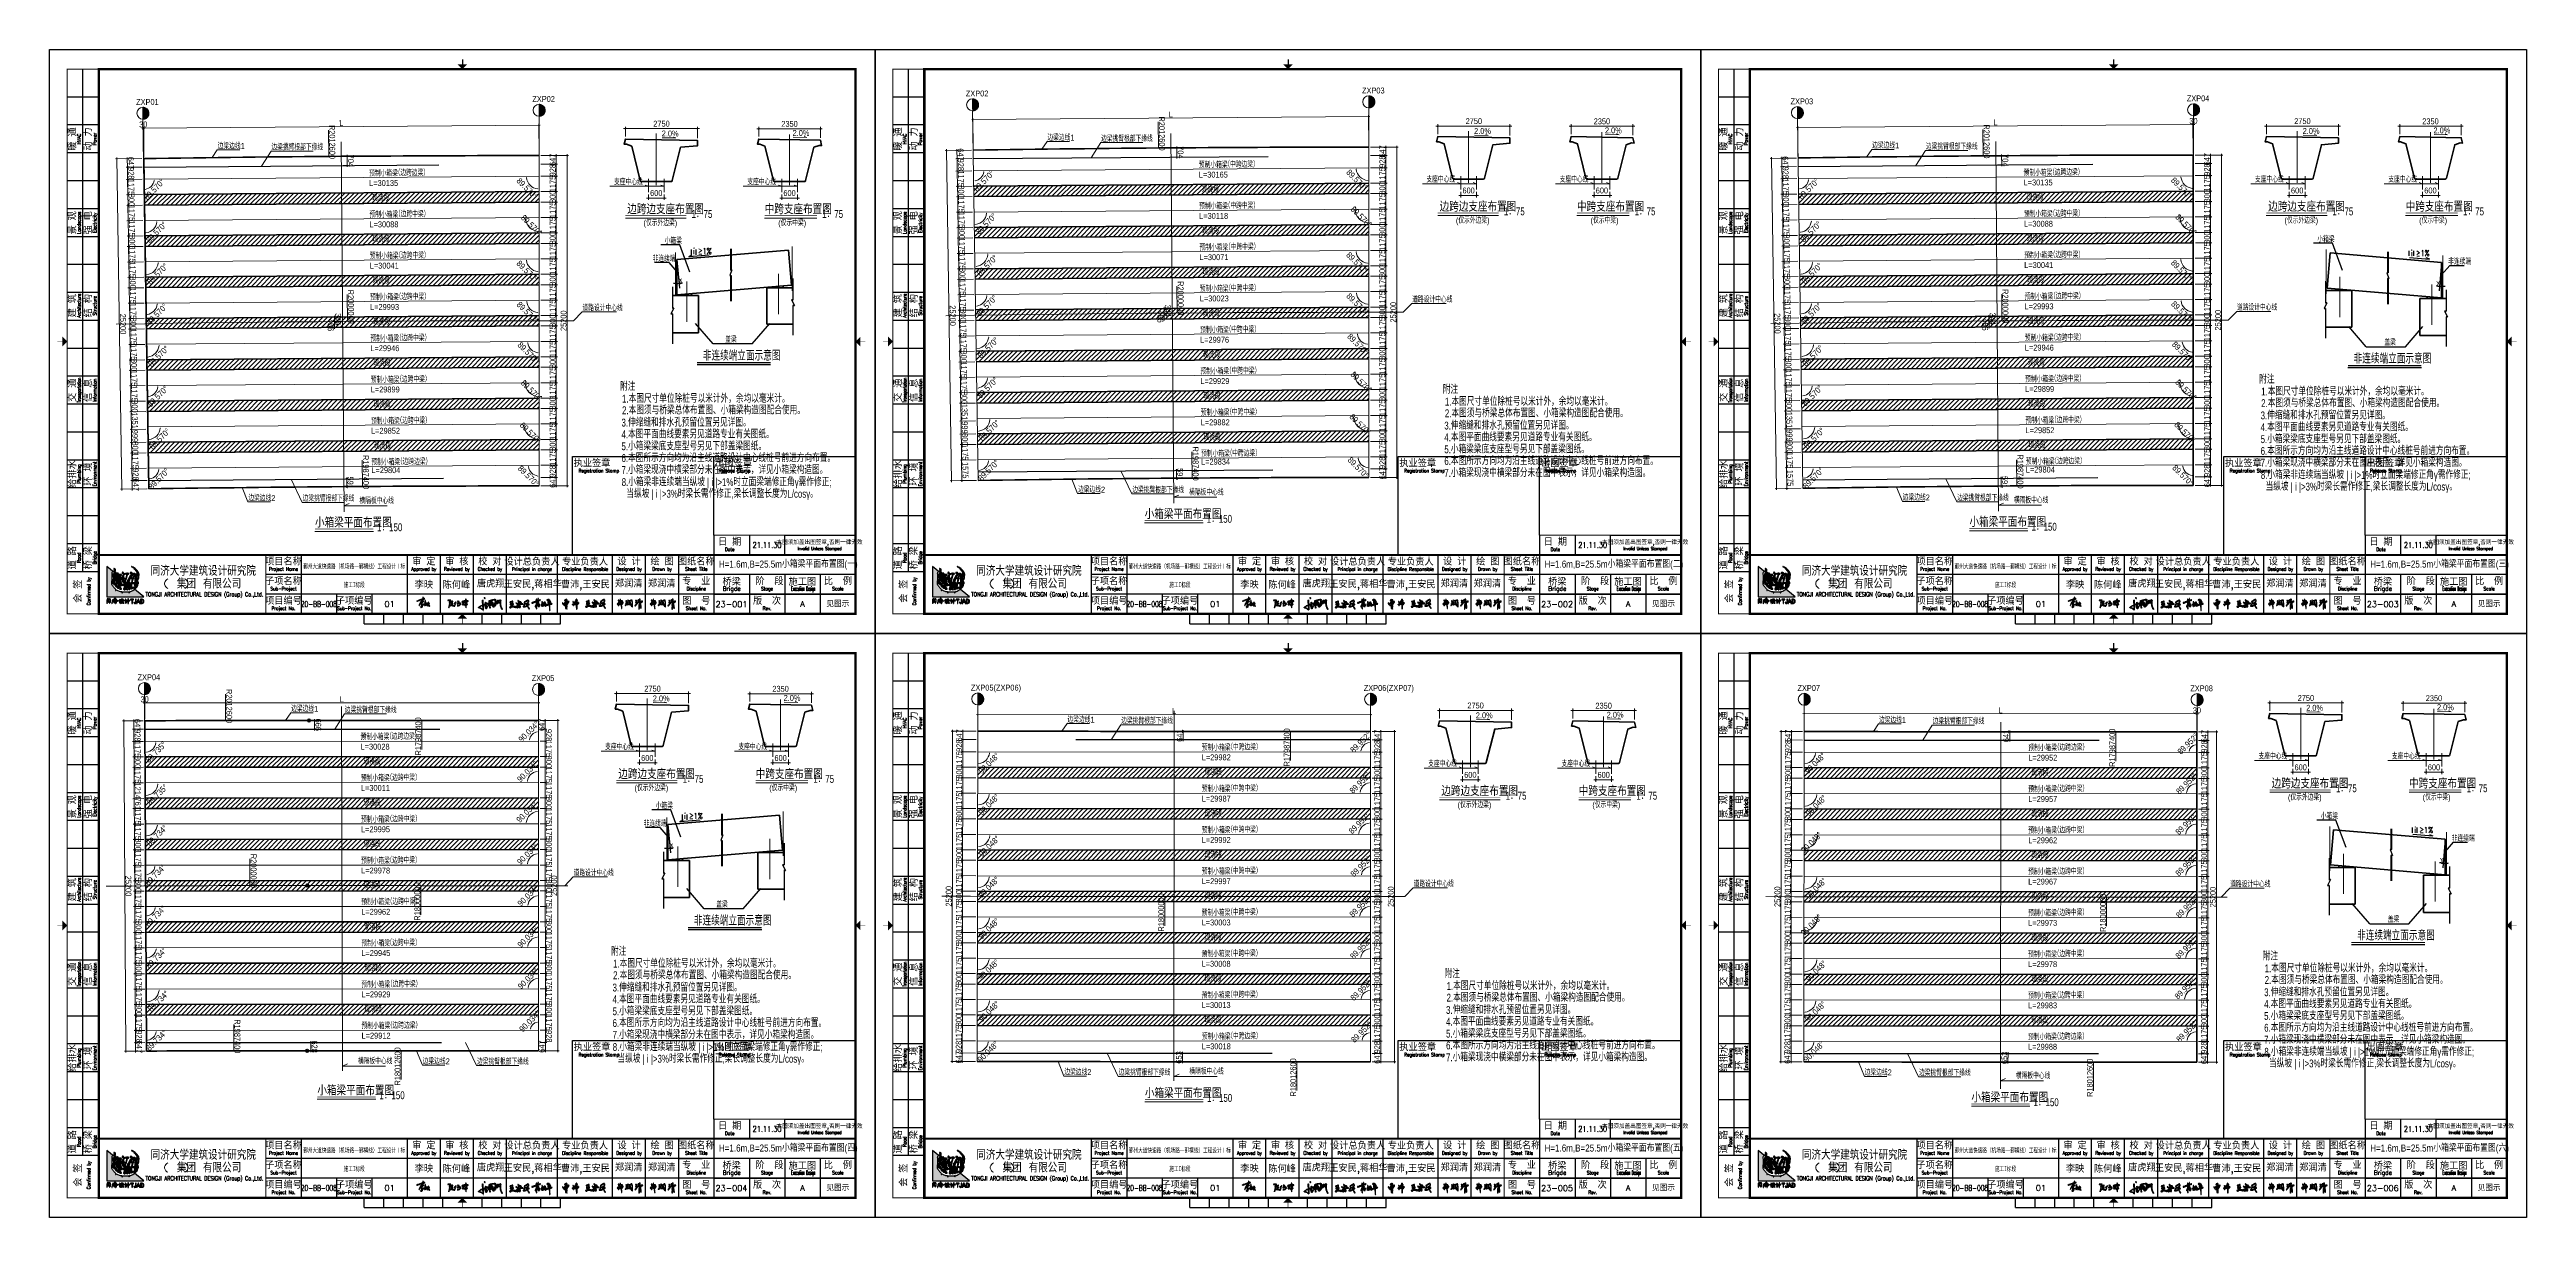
# Paper-space layout 'Layout1' of a CAD drawing. Extents: x 0 to 1260, y -297 to 297.
# The model-space entities are those that its viewports show. They can reach past a viewport. Long polylines and large blocks are cut down to what shows.
import ezdxf
from ezdxf.enums import TextEntityAlignment as Align

# ---------------------------------------------------------------- set-up
doc = ezdxf.new("R2010")
doc.units = 0
doc.header["$MEASUREMENT"] = 0
doc.header["$PDMODE"] = 3
for name, pattern in [('ACAD_ISO04W100', [30, 24, -3, 0, -3]), ('CONTINOUS', [0]), ('DASHDOT', [1, 0.5, -0.25, 0, -0.25]), ('DASHED', [0.75, 0.5, -0.25]), ('ZXX0', [30, 13, -2, 0.5, -2, 12.5])]:
    doc.linetypes.add(name, pattern=pattern)
doc.layers.get('0').update_dxf_attribs({"linetype": 'CONTINUOUS'})
doc.layers.get('DEFPOINTS').update_dxf_attribs({"linetype": 'CONTINUOUS'})
for name, color, linetype in [('4', 2, 'CONTINUOUS'), ('TEXT', 2, 'CONTINUOUS'), ('图框', 7, 'CONTINUOUS'), ('尺寸线', 2, 'CONTINUOUS')]:
    doc.layers.add(name, color=color, linetype=linetype)
for name, color, linetype, lineweight in [('DashDot', 5, 'ACAD_ISO04W100', 13), ('Thick', 4, 'CONTINOUS', 35), ('Thin', 1, 'CONTINUOUS', 25), ('桥－总－中心线', 1, 'ZXX0', 13), ('桥－构造轮廓－实线', 4, 'CONTINUOUS', 35), ('桥－构造轮廓－虚线', 3, 'DASHED', 25), ('桥－综合标注', 31, 'CONTINUOUS', 13), ('桥－综合说明', 7, 'CONTINUOUS', 13)]:
    doc.layers.add(name, color=color, linetype=linetype, lineweight=lineweight)
doc.layers.add('图框1', color=7, linetype='CONTINUOUS', plot=False)
doc.styles.add('HztextstyleTTF', font='simhei.ttf')
doc.styles.add('SMEDI', font='smsim.shx', dxfattribs={"width": 0.75, "bigfont": 'smfs.shx'})
doc.styles.get("Standard").update_dxf_attribs({"font": 'smsim.shx', "width": 0.85, "bigfont": 'smfs.shx'})
doc.styles.add('TKZ1_tjhts.shx', font='tjromant.shx', dxfattribs={"bigfont": 'tjhts.shx'})
doc.styles.add('TKZ2_tjkts.shx', font='tjromant.shx', dxfattribs={"bigfont": 'tjkts.shx'})
doc.styles.add('yjdq', font='smsim.shx', dxfattribs={"width": 0.75, "bigfont": 'smfs.shx'})
doc.styles.add('Z1', font='SIMPLEX', dxfattribs={"width": 0.7, "bigfont": 'SMFS'})
doc.dimstyles.new('1-150', dxfattribs={"dimtxt": 450, "dimasz": 100, "dimexe": 100, "dimexo": 125, "dimgap": 50, "dimtad": 1, "dimdec": 0, "dimzin": 0, "dimdsep": 46, "dimtxsty": 'SMEDI', "dimblk": 'ARCHTICK', "dimcen": 0.09, "dimdle": 100, "dimclrd": 256, "dimclre": 256, "dimclrt": 256, "dimadec": 0, "dimazin": 0, "dimtfac": 1, "dimtdec": 0, "dimtix": 1, "dimtmove": 2, "dimatfit": 3, "dimldrblk": 'ARCHTICK', "dimfxl": 2, "dimtolj": 1, "dimtzin": 0, "dimlwd": -1, "dimlwe": -1, "dimarcsym": 0})
doc.dimstyles.new('1-150角度', dxfattribs={"dimtxt": 450, "dimasz": 100, "dimexe": 100, "dimexo": 125, "dimgap": 5, "dimtad": 1, "dimdec": 3, "dimzin": 0, "dimdsep": 46, "dimtxsty": 'SMEDI', "dimcen": 0.09, "dimdle": 100, "dimclrd": 256, "dimclre": 256, "dimclrt": 256, "dimadec": 3, "dimazin": 0, "dimtfac": 1, "dimtdec": 3, "dimtmove": 2, "dimatfit": 3, "dimldrblk": 'ARCHTICK', "dimfxl": 2, "dimtolj": 1, "dimtzin": 0, "dimlwd": -1, "dimlwe": -1, "dimarcsym": 0})
doc.dimstyles.new('1-70', dxfattribs={"dimscale": 70, "dimtxt": 3, "dimasz": 0.85, "dimexe": 1, "dimexo": 1.25, "dimgap": 1, "dimtad": 1, "dimdec": 0, "dimzin": 0, "dimdsep": 46, "dimtxsty": 'SMEDI', "dimblk": 'ARCHTICK', "dimcen": 0.09, "dimdle": 1, "dimclrd": 256, "dimclre": 256, "dimclrt": 256, "dimadec": 0, "dimazin": 0, "dimtfac": 1, "dimtdec": 0, "dimtix": 1, "dimtmove": 2, "dimatfit": 3, "dimldrblk": 'ARCHTICK', "dimfxl": 2, "dimtolj": 1, "dimtzin": 0, "dimlwd": -1, "dimlwe": -1, "dimarcsym": 0})
pattern_1 = [(45, (-0.290074, -0.846883), (-0.00044194174, 0.00044194174), [])]
pattern_2 = [(45, (135112.43, 97398.76), (-176.776695, 176.776695), [])]
pattern_3 = [(45, (14080.1, 96797.04), (-176.776695, 176.776695), [])]
pattern_4 = [(45, (250756.52, 96797.04), (-176.776695, 176.776695), [])]

# ---------------------------------------------------------------- blocks, each defined once
blk = doc.blocks.new('TJAD_TK_LOGO_A3')
for points in [[(0.309, 0.225, -0.055111), (0.298, 0.204, -0.399817), (0.289, 0.199, -0.15154), (0.281, 0.203, -0.301448), (0.281, 0.212, 0.010306), (0.289, 0.234, -0.01851), (0.216, 0.316, -0.103184), (0.157, 0.409, -0.120959), (0.156, 0.487, 0.063512), (0.168, 0.624, 0.024265), (0.163, 0.702, -0.039016), (0.159, 0.745, -0.148803), (0.167, 0.782, -0.063522), (0.19, 0.805, -0.021561), (0.199, 0.813), (0, 0.975), (0, 0), (1.2, 0), (0.901, 0.243, -0.02734), (0.87, 0.218, -0.056811), (0.802, 0.182, -0.043653), (0.743, 0.164, 0.070224), (0.74, 0.154, -0.155586), (0.734, 0.133, -0.268078), (0.715, 0.131, 0.046034), (0.714, 0.138, -0.10837), (0.716, 0.144, 0.067272), (0.719, 0.159, 0.007869), (0.606, 0.158, -0.018474), (0.519, 0.161, 0.089356), (0.513, 0.146, -0.084297), (0.509, 0.13, -0.378712), (0.498, 0.123, -0.129516), (0.487, 0.128, 0.010082), (0.489, 0.135, -0.06366), (0.493, 0.145, -0.047427), (0.496, 0.156, 0.412458), (0.493, 0.161, 0.04646), (0.459, 0.165, -0.083304), (0.398, 0.178, -0.056916)], [(0.278, 0.838, 0.150805), (0.286, 0.856, 0.118181), (0.284, 0.874, 0.061251), (0.278, 0.888, 0.110829), (0.266, 0.898, 0.065976), (0.248, 0.905, 0.129921), (0.229, 0.906, 0.40681), (0.226, 0.902, 0.07663), (0.23, 0.893, -0.019502), (0.237, 0.882, -0.085799), (0.241, 0.871, -0.150999), (0.235, 0.845, -0.086307), (0.225, 0.833, -0.019332), (0.206, 0.819, 0.015742), (0.199, 0.813), (0.264, 0.761, -0.014783), (0.267, 0.761, -0.092021), (0.285, 0.754, -0.021612), (0.299, 0.745, 0.020501), (0.302, 0.743, -0.138406), (0.302, 0.743, -0.004327), (0.304, 0.742, 0.041521), (0.307, 0.742, 0.017006), (0.309, 0.743, 0.175362), (0.313, 0.747, 0.115175), (0.313, 0.757, 0.133458), (0.302, 0.781, 0.090138), (0.282, 0.798, 0.068529), (0.267, 0.803, -0.013934), (0.257, 0.805, -0.201719), (0.25, 0.81, -0.378426), (0.25, 0.817, -0.084166), (0.26, 0.824, 0.070184)], [(0.264, 0.761, 0.064867), (0.248, 0.76, 0.116531), (0.226, 0.751, 0.208218), (0.216, 0.737, 0.02194), (0.216, 0.728, -0.003556), (0.223, 0.627, -0.008585), (0.225, 0.592, -0.036626), (0.224, 0.573, -0.030322), (0.219, 0.552, 0.008639), (0.208, 0.514, 0.029199), (0.201, 0.479, 0.047639), (0.199, 0.455, 0.083135), (0.203, 0.436, 0.077424), (0.222, 0.405, 0.095524), (0.251, 0.378, 0.133345), (0.255, 0.377, 0.037671), (0.266, 0.381, -0.074764), (0.289, 0.387, -0.017227), (0.311, 0.388, 0.103318), (0.324, 0.39, 0.529251), (0.324, 0.392, 0.058891), (0.31, 0.401, -0.106556), (0.272, 0.427, -0.157893), (0.244, 0.486, -0.090292), (0.241, 0.527, -0.061166), (0.257, 0.598, -0.11155), (0.27, 0.624, -0.016825), (0.293, 0.647, -0.002917), (0.333, 0.684, 0.013927), (0.345, 0.695)], [(0.474, 0.718, 0.018572), (0.473, 0.718), (0.473, 0.718, 0.06936), (0.47, 0.719, 0.047212), (0.46, 0.721, 0.024282), (0.443, 0.722, -0.000753), (0.412, 0.722, -0.013374), (0.392, 0.722, -0.164458), (0.382, 0.726, -0.15617), (0.376, 0.737, 0.064833), (0.371, 0.751, 0.17195), (0.36, 0.761, 0.077232), (0.348, 0.765, 0.099365), (0.341, 0.765, 0.128164), (0.335, 0.762, 0.199677), (0.331, 0.752, 0.156287), (0.335, 0.741, 0.086381), (0.343, 0.733, 0.029794), (0.351, 0.728, -0.218512), (0.359, 0.72, -0.050196), (0.36, 0.712, -0.223734), (0.356, 0.706, -0.013892), (0.345, 0.695), (0.359, 0.683, -0.00619), (0.387, 0.699, -0.093205), (0.434, 0.708, -0.103421), (0.439, 0.706, -0.384925), (0.441, 0.703, -0.045853), (0.438, 0.689, -0.014561), (0.423, 0.644, 0.006316), (0.419, 0.634), (0.432, 0.624, -0.003465), (0.435, 0.631, -0.002724), (0.456, 0.691, -0.338072), (0.461, 0.693, 0.005218), (0.473, 0.694, 0.309415), (0.476, 0.695, 0.132077), (0.479, 0.696, 0.147744), (0.481, 0.702, 0.135646), (0.481, 0.709, 0.18433)], [(0.756, 0.361, 0.010654), (0.758, 0.357, 0.091005), (0.765, 0.349, 0.311976), (0.77, 0.349)]]:
    blk.add_hatch(color=256).paths.add_polyline_path(points)
h = blk.add_hatch(color=256)
h.paths.add_polyline_path([(0.982, 0.674, -0.266995), (0.988, 0.677, -0.078548), (0.994, 0.675, -0.061401), (1.001, 0.671, -0.140506), (1.007, 0.662, -0.075077), (1.01, 0.64, -0.023792), (1.008, 0.606, 0.028581), (1.007, 0.571, 0.083513), (1.009, 0.558, 0.556873), (1.014, 0.557, 0.099876), (1.028, 0.583, 0.058859), (1.035, 0.62, 0.00868), (1.036, 0.647, -0.055868), (1.045, 0.696, 0.012909), (1.049, 0.705, 0.07627), (1.048, 0.72, 0.168287), (0.983, 0.842, 0.045812), (0.89, 0.932, 0.082299), (0.824, 0.969, 0.045024), (0.802, 0.974, 0.184323), (0.796, 0.974, 0.401214), (0.797, 0.971, 0.073894), (0.803, 0.967, 0.009968), (0.828, 0.953, -0.045085), (0.849, 0.939, -0.042435), (0.89, 0.9, -0.014659), (0.933, 0.846, -0.075958), (0.979, 0.753, 0.183281), (0.919, 0.691, 0.093166), (0.905, 0.564, 0.002645), (0.905, 0.525), (0.95, 0.525, -0.021718), (0.951, 0.548, -0.060902), (0.951, 0.55, -0.750169), (0.953, 0.55, -0.062141), (0.956, 0.545, -0.02804), (0.962, 0.527, -0.001207), (0.963, 0.525), (0.999, 0.525), (0.998, 0.528), (0.986, 0.567, -0.042759), (0.971, 0.635, -0.166183), (0.976, 0.666, -0.02967)])
h.paths.add_polyline_path([(0.921, 0.733, 0.337691), (0.922, 0.737, 0.234051), (0.918, 0.742, 0.085029), (0.898, 0.748, 0.109404), (0.867, 0.746, 0.027051), (0.842, 0.736, 0.096966), (0.82, 0.766, 0.147389), (0.788, 0.784, 0.110178), (0.765, 0.784, 0.193659), (0.754, 0.775, 0.105864), (0.751, 0.768, 0.322715), (0.756, 0.756, 0.090222), (0.775, 0.749, 0.021428), (0.79, 0.746, -0.062248), (0.802, 0.743, -0.0489), (0.814, 0.736, 0.061445), (0.828, 0.729, 0.045204), (0.773, 0.695, 0.105153), (0.746, 0.666, 0.017534), (0.699, 0.58, 0.04727), (0.677, 0.525), (0.731, 0.525, -0.016538), (0.733, 0.532, -0.06987), (0.755, 0.601, -0.55525), (0.762, 0.602, 0.087068), (0.773, 0.594, 0.000587), (0.779, 0.592, 0.051645), (0.781, 0.591, 0.002312), (0.798, 0.579, 0.1078), (0.815, 0.571, 0.06971), (0.83, 0.574, -0.002349), (0.824, 0.54, -0.014725), (0.822, 0.525), (0.839, 0.525, -0.003665), (0.842, 0.536, -0.003176), (0.85, 0.571, -0.214328), (0.855, 0.575, 0.079005), (0.864, 0.581, 0.136284), (0.869, 0.59, 0.042038), (0.87, 0.596, 0.121208), (0.869, 0.601, 0.033156), (0.864, 0.608, -0.089896), (0.861, 0.613, -0.153361), (0.862, 0.619, -0.00558), (0.876, 0.665, -0.02004), (0.892, 0.71, -0.10938), (0.9, 0.723, 0.024126), (0.911, 0.727, 0.094696)])
h.paths.add_polyline_path([(0.871, 0.723, -0.143663), (0.867, 0.7, 0.018808), (0.849, 0.64, -0.117601), (0.837, 0.599, -0.229986), (0.819, 0.596, -0.2857), (0.79, 0.626, -0.267121), (0.803, 0.683, -0.053371), (0.832, 0.71, -0.07094), (0.861, 0.729, -0.49062)], flags=16)
h = blk.add_hatch(color=256)
h.paths.add_polyline_path([(0.393, 0.549, -0.011586), (0.397, 0.565, 0.253288), (0.396, 0.565, 0.095247), (0.388, 0.566, -0.0106), (0.376, 0.566, -0.133876), (0.361, 0.57, -0.082431), (0.345, 0.583, -0.01622), (0.332, 0.599, 0.042319), (0.324, 0.607, 0.140851), (0.317, 0.61, 0.145933), (0.308, 0.608, 0.038492), (0.302, 0.604), (0.302, 0.604, 0.000616), (0.3, 0.603, 0.032553), (0.298, 0.601, 0.095329), (0.294, 0.597, 0.096767), (0.291, 0.583, -0.001525), (0.288, 0.56, 0.034244), (0.285, 0.539, 0.085899), (0.292, 0.49, 0.097395), (0.314, 0.453, 0.083463), (0.339, 0.431, 0.098864), (0.352, 0.427, 0.30663), (0.356, 0.429, 0.075685), (0.361, 0.44, 0.009946), (0.371, 0.477, -0.023424), (0.378, 0.496, 0.034776)])
h.paths.add_polyline_path([(0.333, 0.359, 0.321528), (0.33, 0.363, 0.021484), (0.291, 0.368, 0.022843), (0.282, 0.369, 0.102534), (0.276, 0.367, 0.130045), (0.272, 0.365, 0.267367), (0.271, 0.36, -0.005872), (0.276, 0.351, 0.058515), (0.28, 0.342, 0.081344), (0.295, 0.325, 0.099387), (0.309, 0.316, 0.035917), (0.315, 0.315, 0.245908), (0.318, 0.316, 0.105203), (0.327, 0.335, -0.034055), (0.332, 0.352, 0.056891)])
h.paths.add_polyline_path([(0.431, 0.326, 0.245812), (0.436, 0.346, 0.065072), (0.425, 0.379, 0.134826), (0.425, 0.38, -0.114996), (0.425, 0.381, 0.061748), (0.418, 0.391, 0.16919), (0.41, 0.395, 0.009694), (0.393, 0.397, 0.017654), (0.382, 0.398, 0.044621), (0.374, 0.398, 0.15913), (0.368, 0.395, 0.263058), (0.367, 0.39, 0.037983), (0.375, 0.371, -0.091013), (0.378, 0.361, -0.183458), (0.376, 0.356, -0.186991), (0.37, 0.353, -0.076588), (0.364, 0.353, 0.012233), (0.357, 0.354, 0.175338), (0.353, 0.353, 0.023216), (0.34, 0.317, 0.04069), (0.336, 0.299, 0.28537), (0.339, 0.292, 0.048651), (0.347, 0.289, -0.083296), (0.359, 0.281, 0.044689), (0.367, 0.275, 0.196761), (0.378, 0.274, 0.127879), (0.395, 0.285, 0.050671)])
h.paths.add_polyline_path([(0.463, 0.271, 0.013244), (0.461, 0.28, 0.042352), (0.454, 0.297, 0.086452), (0.451, 0.301, 0.181931), (0.447, 0.301, 0.105167), (0.437, 0.293, 0.063777), (0.422, 0.276, 0.079039), (0.415, 0.259, 0.295118), (0.417, 0.249, 0.12746), (0.426, 0.245, 0.051219), (0.438, 0.244, -0.006938), (0.459, 0.242, 0.101871), (0.472, 0.242, 0.282022), (0.475, 0.247, 0.127329), (0.473, 0.253), (0.473, 0.253, -0.004335)])
h.paths.add_polyline_path([(0.658, 0.294, -0.058552), (0.645, 0.322, -0.043685), (0.641, 0.345, 0.088622), (0.637, 0.359, 0.151789), (0.622, 0.371, -0.046532), (0.606, 0.381, 0.04555), (0.599, 0.385, 0.043142), (0.597, 0.385), (0.597, 0.386, 0.251715), (0.586, 0.383, 0.137334), (0.576, 0.357, -0.022108), (0.571, 0.335, 0.025269), (0.557, 0.292, -0.028381), (0.55, 0.27, 0.095667), (0.544, 0.244, 0.266705), (0.554, 0.228, 0.133638), (0.581, 0.226, 0.117773), (0.634, 0.245, 0.081266), (0.66, 0.272, 0.080524), (0.663, 0.278), (0.663, 0.278), (0.664, 0.279), (0.664, 0.282), (0.663, 0.282, 0.059624)])
h.paths.add_polyline_path([(0.568, 0.393, 0.121011), (0.564, 0.396, 0.051248), (0.55, 0.406, 0.077555), (0.545, 0.408, 0.238499), (0.542, 0.408, 0.167798), (0.541, 0.405, 0.09655), (0.541, 0.386, -0.014406), (0.543, 0.379, -0.00033), (0.545, 0.361, 0.1059), (0.551, 0.344, 0.313865), (0.556, 0.343, 0.231713), (0.56, 0.351, 0.026659), (0.564, 0.371, -0.007425), (0.568, 0.386, 0.16995)])
h.paths.add_polyline_path([(0.679, 0.236, 0.082015), (0.68, 0.245, 0.360369), (0.675, 0.25, 0.094324), (0.668, 0.25, 0.109868), (0.666, 0.249, -0.017853), (0.664, 0.248), (0.663, 0.248, 0.095638), (0.652, 0.237, 0.069381), (0.647, 0.229, 0.391778), (0.649, 0.224, 0.16265), (0.658, 0.224, 0.029698), (0.663, 0.225), (0.664, 0.225, 0.027865), (0.674, 0.229, 0.232972)])
h.paths.add_polyline_path([(0.765, 0.295, -0.00792), (0.766, 0.299, -0.04061), (0.767, 0.302, 0.057732), (0.769, 0.309, 0.231089), (0.766, 0.317, 0.223752), (0.755, 0.317, 0.032861), (0.734, 0.302, -0.012035), (0.716, 0.29, 0.160241), (0.7, 0.274, 0.160304), (0.7, 0.254, 0.221951), (0.709, 0.242, 0.080228), (0.726, 0.235, 0.124433), (0.741, 0.234, 0.177577), (0.748, 0.241, 0.06059), (0.758, 0.269, -0.013372)])
h = blk.add_hatch(color=256)
h.paths.add_polyline_path([(0.419, 0.634), (0.359, 0.683, 0.122439), (0.344, 0.666, 0.077208), (0.338, 0.649, 0.221374), (0.343, 0.627, -0.044103), (0.353, 0.612, 0.092474), (0.367, 0.592, 0.149827), (0.383, 0.585, 0.078107), (0.401, 0.586, 0.300992), (0.408, 0.593, 0.003448), (0.412, 0.611, -0.014936)])
h.paths.add_polyline_path([(0.448, 0.518, -0.118411), (0.466, 0.597), (0.432, 0.624, 0.013731), (0.424, 0.596, 0.354128), (0.426, 0.593, 0.149403), (0.425, 0.593, -0.033756), (0.429, 0.591, -0.301225), (0.432, 0.588, -0.067966), (0.431, 0.572, -0.155357), (0.425, 0.569, -0.0383), (0.418, 0.568, 0.394404), (0.414, 0.563, -0.002997), (0.393, 0.492, 0.027314), (0.376, 0.423, 0.262389), (0.377, 0.418, 0.054171), (0.409, 0.416, -0.120269), (0.432, 0.414, -0.238212), (0.445, 0.401, -0.030328), (0.452, 0.371, 0.177342), (0.459, 0.356, 0.189169), (0.473, 0.354, 0.024901), (0.494, 0.356, 0.43233), (0.503, 0.368, 0.054023), (0.499, 0.393, 0.072563), (0.493, 0.409, -0.024272), (0.473, 0.441, -0.09052)])
h.paths.add_polyline_path([(0.591, 0.495), (0.494, 0.574, 0.02545), (0.492, 0.558, 0.128799), (0.501, 0.507, 0.044216), (0.522, 0.471, 0.076323), (0.548, 0.447, 0.034366), (0.562, 0.438, 0.076032), (0.572, 0.435, 0.341488), (0.575, 0.437, 0.069217), (0.584, 0.466, 0.009229)])
h.paths.add_polyline_path([(0.606, 0.483, 0.003269), (0.602, 0.468, 0.051211), (0.597, 0.431, 0.204101), (0.599, 0.421, -0.011598), (0.623, 0.407, -0.044991), (0.66, 0.38, -0.200983), (0.669, 0.366, -0.006426), (0.679, 0.325, 0.079721), (0.687, 0.298, 0.326464), (0.691, 0.296, 0.087838), (0.695, 0.297, 0.087656), (0.715, 0.318, 0.286319), (0.72, 0.347, 0.076349), (0.701, 0.375, -0.160397), (0.676, 0.426), (0.676, 0.426)])
h.paths.add_polyline_path([(0.852, 0.283), (0.79, 0.333, 0.007087), (0.777, 0.288, 0.070922), (0.774, 0.262, 0.248353), (0.779, 0.251, 0.199635), (0.795, 0.255, -0.006886), (0.813, 0.261, 0.05678), (0.847, 0.279, 0.006803)])
h = blk.add_hatch(color=256)
h.paths.add_polyline_path([(0.712, 0.741, 0.083086), (0.708, 0.748, 0.127732), (0.701, 0.751, 0.060999), (0.673, 0.755, 0.050289), (0.649, 0.755, 0.061315), (0.626, 0.751, -0.058239), (0.605, 0.745, -0.023274), (0.577, 0.742, -0.318074), (0.565, 0.748, -0.012807), (0.546, 0.773, 0.176594), (0.527, 0.787, 0.141446), (0.512, 0.789, 0.254042), (0.501, 0.779, 0.094349), (0.5, 0.764, 0.272202), (0.507, 0.753, 0.06938), (0.523, 0.75, -0.099001), (0.54, 0.744, -0.173209), (0.549, 0.733, -0.244282), (0.547, 0.724, -0.042049), (0.531, 0.702, 0.019533), (0.504, 0.67, 0.074328), (0.489, 0.646, -0.003717), (0.466, 0.597), (0.494, 0.574, -0.03259), (0.498, 0.594, -0.114709), (0.504, 0.604), (0.507, 0.606), (0.509, 0.607), (0.512, 0.606), (0.514, 0.606), (0.523, 0.6), (0.529, 0.595), (0.548, 0.578), (0.554, 0.573), (0.555, 0.573, 0.137325), (0.563, 0.568, 0.052206), (0.581, 0.566, -0.039081), (0.596, 0.565, -0.061234), (0.6, 0.564, -0.389955), (0.602, 0.56, -0.015439), (0.601, 0.553, -0.009793), (0.592, 0.5, -0.001555), (0.591, 0.495), (0.606, 0.483, -0.005675), (0.613, 0.508, 0.021764), (0.624, 0.556, -0.037231), (0.627, 0.565, -0.166808), (0.63, 0.567, 0.014415), (0.637, 0.57, 0.232872), (0.642, 0.577, 0.087887), (0.641, 0.587, 0.002273), (0.638, 0.601, -0.178357), (0.638, 0.605, -0.001216), (0.651, 0.646, -0.011476), (0.664, 0.686, -0.017032), (0.676, 0.715, -0.192629), (0.689, 0.726, -0.05264), (0.702, 0.731, 0.121865), (0.712, 0.734, 0.384919)])
h.paths.add_polyline_path([(0.597, 0.724, -0.021509), (0.628, 0.733, -0.053885), (0.638, 0.735, -0.363115), (0.652, 0.727, -0.093078), (0.646, 0.691, 0.023125), (0.622, 0.613, -0.067346), (0.613, 0.59, -0.278742), (0.606, 0.586, -0.067064), (0.586, 0.589, -0.223721), (0.563, 0.606, -0.070697), (0.543, 0.647, -0.171192), (0.544, 0.676, -0.090372), (0.564, 0.703, -0.097027)], flags=16)
h = blk.add_hatch(color=256)
h.paths.add_polyline_path([(0.952, 0.486, -0.00262), (0.951, 0.513, -0.01182), (0.95, 0.525), (0.905, 0.525, 0.006126), (0.905, 0.436, 0.002492), (0.906, 0.399, 0.048247), (0.887, 0.446, 0.065909), (0.883, 0.452, 0.224936), (0.877, 0.453, 0.038284), (0.864, 0.452, -0.06616), (0.83, 0.451, -0.485088), (0.827, 0.454, -0.101913), (0.828, 0.474, -0.016956), (0.839, 0.525), (0.822, 0.525, -0.017973), (0.817, 0.507, -0.010562), (0.81, 0.462, -0.208845), (0.803, 0.447, -0.11949), (0.791, 0.444, -0.131776), (0.748, 0.451, -0.127624), (0.732, 0.475, -0.118385), (0.731, 0.525), (0.677, 0.525, 0.005191), (0.675, 0.519, 0.105733), (0.676, 0.426), (0.718, 0.392), (0.745, 0.392, -0.078177), (0.747, 0.401, -0.129583), (0.758, 0.413, -0.224047), (0.779, 0.416, -0.071036), (0.78, 0.416, 0.101063), (0.781, 0.415, -0.019588), (0.783, 0.414, -0.023828), (0.784, 0.414, -0.322257), (0.79, 0.403, -0.013384), (0.788, 0.392), (0.804, 0.392, -0.014271), (0.808, 0.4, -0.194353), (0.821, 0.416, -0.094044), (0.855, 0.425, -0.035175), (0.871, 0.426, -0.177154), (0.88, 0.419, -0.054292), (0.893, 0.392), (0.948, 0.392, 0.016129), (0.951, 0.403, 0.043741), (0.953, 0.447, 0.012835)])
h.paths.add_polyline_path([(1.021, 0.444), (1.011, 0.486), (0.999, 0.525), (0.963, 0.525, -0.013434), (0.968, 0.504, -0.01242), (0.972, 0.484, -0.017255), (0.974, 0.465, -0.024091), (0.974, 0.42, -0.03797), (0.971, 0.392), (1.012, 0.392, 0.01383), (1.019, 0.414, 0.116879)])
h.paths.add_polyline_path([(0.967, 0.305, 0.068823), (0.992, 0.342, 0.031999), (1.012, 0.392), (0.971, 0.392, -0.002893), (0.971, 0.389, -0.072675), (0.96, 0.361, -0.038888), (0.948, 0.342, -0.02059), (0.929, 0.318, -0.114728), (0.923, 0.312, -0.052839), (0.914, 0.306), (0.911, 0.305), (0.909, 0.305), (0.909, 0.308), (0.914, 0.321), (0.918, 0.327), (0.933, 0.349), (0.941, 0.369), (0.941, 0.37, 0.030329), (0.948, 0.392), (0.893, 0.392, -0.019139), (0.897, 0.381, -0.131139), (0.901, 0.357, -0.068706), (0.888, 0.323, -0.106182), (0.87, 0.299, -0.027075), (0.852, 0.283), (0.901, 0.243, 0.015633), (0.918, 0.258, -0.009266)])
h = blk.add_hatch(color=256)
h.paths.add_polyline_path([(0.798, 0.365, -0.041396), (0.804, 0.392), (0.788, 0.392, -0.011453), (0.786, 0.382, -0.01007), (0.783, 0.365, -0.034546), (0.778, 0.357, -0.087737), (0.77, 0.349), (0.79, 0.333), (0.79, 0.333, 0.020125)])
h.paths.add_polyline_path([(0.745, 0.392), (0.718, 0.392), (0.756, 0.361, -0.051476), (0.747, 0.38, -0.099669)])
h = blk.add_hatch(color=256)
h.paths.add_polyline_path([(0.109, -0.069, 0.215782), (0.096, -0.066, 0.067417), (0.088, -0.071, -0.168397), (0.072, -0.074, -0.018722), (0.056, -0.072, 0.069135), (0.037, -0.072, -0.211583), (0.032, -0.071, 0.012327), (0.027, -0.068, 0.18165), (0.023, -0.068, 0.234564), (0.014, -0.074, 0.06939), (0.009, -0.091, 0.040114), (0.004, -0.14, 0.00862), (0.004, -0.165, 0.034302), (0.003, -0.2, 0.240525), (0.011, -0.213, 0.151405), (0.014, -0.213, 0.254247), (0.016, -0.206, 0.038225), (0.017, -0.18, -0.061608), (0.019, -0.16, 0.026815), (0.022, -0.126, -0.054652), (0.026, -0.106, -0.028262), (0.029, -0.097, -0.253686), (0.038, -0.093, 0.007206), (0.049, -0.092, -0.006599), (0.073, -0.088, 0.009999), (0.084, -0.086, -0.062381), (0.093, -0.087, -0.15567), (0.099, -0.091, -0.051163), (0.105, -0.099, -0.102101), (0.107, -0.105, -0.03095), (0.107, -0.143, 0.010088), (0.107, -0.164, -0.131285), (0.104, -0.176, -0.019629), (0.101, -0.182, -0.485137), (0.096, -0.183, 0.001583), (0.093, -0.181, 0.165296), (0.088, -0.184, 0.24859), (0.085, -0.192, 0.066176), (0.088, -0.202, 0.038595), (0.091, -0.208, 0.378365), (0.095, -0.209, 0.077759), (0.104, -0.196, 0.016012), (0.112, -0.184, 0.054651), (0.118, -0.169, 0.087206), (0.123, -0.125, 0.064902), (0.117, -0.082, 0.144064)])
h.paths.add_polyline_path([(0.063, -0.107), (0.056, -0.107), (0.053, -0.108), (0.049, -0.109), (0.047, -0.111), (0.046, -0.113, 0.333571), (0.046, -0.117, 0.045952), (0.052, -0.12, 0.064784), (0.062, -0.123, 0.210865), (0.068, -0.121, 0.127927), (0.071, -0.116, 0.211886), (0.07, -0.109, 0.12013), (0.067, -0.108)], flags=17)
h.paths.add_polyline_path([(0.058, -0.16, -0.039434), (0.061, -0.166, 0.054133), (0.064, -0.171, 0.123184), (0.08, -0.164, 0.140353), (0.084, -0.157, 0.284617), (0.083, -0.153, -0.012464), (0.076, -0.149, 0.016141), (0.064, -0.139, -0.029736), (0.041, -0.141, -0.149024), (0.037, -0.144, 0.190304), (0.034, -0.148, 0.089845), (0.033, -0.157, 0.171078), (0.041, -0.171, 0.249801), (0.05, -0.172, 0.378768), (0.055, -0.167, 0.031236), (0.054, -0.159), (0.056, -0.157)], flags=17)
h.paths.add_polyline_path([(0.194, -0.094, -0.130766), (0.193, -0.097, -0.049), (0.189, -0.104, 0.175351), (0.187, -0.109, 0.389375), (0.189, -0.111, 0.146359), (0.197, -0.107, 0.079034), (0.202, -0.102, 0.101244), (0.205, -0.097, 0.132531), (0.205, -0.091, 0.067751), (0.203, -0.086, 0.050259), (0.2, -0.081, 0.454265), (0.198, -0.081, 0.06765), (0.196, -0.087, 0.007561)])
h.paths.add_polyline_path([(0.189, -0.118, 0.313541), (0.186, -0.114, 0.335576), (0.183, -0.115, 0.015792), (0.178, -0.148, -0.057755), (0.171, -0.174, 0.000363), (0.163, -0.2, 0.094511), (0.167, -0.221, 0.230423), (0.17, -0.225, 0.369117), (0.176, -0.219, 0.039319), (0.18, -0.199, -0.109188), (0.189, -0.162, 0.00425), (0.191, -0.157, 0.032369), (0.189, -0.132, -0.025515)])
h.paths.add_polyline_path([(0.251, -0.059, 0.093827), (0.236, -0.077, 0.302072), (0.237, -0.081, 0.296548), (0.244, -0.082, 0.04254), (0.259, -0.074, -0.129019), (0.275, -0.071, -0.117204), (0.279, -0.072, -0.328405), (0.279, -0.074, -0.051459), (0.27, -0.086, 0.085646), (0.26, -0.104, 0.031903), (0.26, -0.107, -0.315533), (0.256, -0.112, -0.134544), (0.251, -0.113, -0.408117), (0.248, -0.11, 0.035639), (0.244, -0.099, 0.084333), (0.242, -0.094, 0.358627), (0.239, -0.094, 0.227473), (0.233, -0.106, 0.148882), (0.235, -0.113, -0.254787), (0.236, -0.12, -0.110418), (0.229, -0.127, -0.032156), (0.217, -0.134, 0.122106), (0.21, -0.142, 0.074479), (0.204, -0.158, 0.233421), (0.206, -0.166, 0.316166), (0.217, -0.166, 0.122903), (0.231, -0.153, 0.056501), (0.241, -0.138, -0.025506), (0.247, -0.124, -0.174643), (0.26, -0.114, 0.004602), (0.266, -0.112, -0.251477), (0.264, -0.121, -0.130218), (0.259, -0.125, 0.16089), (0.254, -0.13, 0.172735), (0.253, -0.137, 0.448793), (0.261, -0.138, 0.141971), (0.272, -0.122, 0.057248), (0.276, -0.108, -0.334885), (0.284, -0.101, -0.076773), (0.288, -0.101, -0.545841), (0.289, -0.103, -0.008092), (0.289, -0.118, 0.139136), (0.295, -0.137, 0.144746), (0.301, -0.141, 0.355116), (0.304, -0.14, 0.046986), (0.306, -0.132, 0.052614), (0.307, -0.128, 0.237681), (0.306, -0.126, 0.025436), (0.302, -0.125, -0.354836), (0.298, -0.121, -0.049448), (0.297, -0.107, -0.035628), (0.297, -0.102, -0.387964), (0.3, -0.098, -0.009611), (0.307, -0.095, 0.187317), (0.311, -0.091, 0.232403), (0.311, -0.086, 0.143525), (0.31, -0.086, 0.022411), (0.288, -0.096, -0.00319), (0.28, -0.1, -0.206179), (0.276, -0.1, -0.165764), (0.274, -0.097, -0.217969), (0.274, -0.094, -0.110096), (0.284, -0.082, -0.031862), (0.296, -0.073, 0.078929), (0.299, -0.07, 0.264707), (0.3, -0.068, 0.034215), (0.298, -0.066, 0.174735), (0.296, -0.065, 0.001752), (0.292, -0.065, -0.177458), (0.287, -0.064, -0.140307), (0.283, -0.061, -0.275752), (0.284, -0.055, 0.167681), (0.285, -0.049, 0.301407), (0.279, -0.044, 0.08311), (0.273, -0.044, 0.130737)])
h.paths.add_polyline_path([(0.327, -0.132, 0.027579), (0.343, -0.14, 0.154526), (0.354, -0.141, 0.082415), (0.363, -0.138, 0.312986), (0.363, -0.132, 0.221824), (0.36, -0.13, 0.031656), (0.355, -0.129, -0.00721), (0.342, -0.126, -0.071904), (0.327, -0.12, -0.267193), (0.324, -0.114, -0.023267), (0.328, -0.106, 0.395574), (0.325, -0.099, 0.188464), (0.317, -0.101, 0.051998), (0.311, -0.104, 0.108508), (0.306, -0.111, 0.200123), (0.304, -0.118, 0.191616), (0.308, -0.122, -0.01282)])
h.paths.add_polyline_path([(0.306, -0.148, 0.188222), (0.299, -0.148, 0.20573), (0.291, -0.153, 0.018376), (0.285, -0.163, -0.117409), (0.277, -0.173, -0.060927), (0.277, -0.16, 0.215117), (0.274, -0.156, 0.470033), (0.27, -0.157, -0.045545), (0.262, -0.162, -0.074224), (0.255, -0.165, -0.568137), (0.252, -0.162, -0.07678), (0.253, -0.158, 0.100197), (0.253, -0.148, 0.387299), (0.25, -0.146, 0.118665), (0.248, -0.147, 0.185429), (0.241, -0.161, -0.018374), (0.239, -0.172, 0.026924), (0.236, -0.183, -0.013447), (0.235, -0.194, 0.097057), (0.236, -0.206, 0.277047), (0.24, -0.209, 0.192921), (0.243, -0.207, 0.125735), (0.246, -0.193, -0.084178), (0.249, -0.178, -0.292454), (0.257, -0.173, -0.427415), (0.263, -0.18, -0.039723), (0.262, -0.191, 0.744354), (0.267, -0.193, 0.173973), (0.275, -0.186, -0.079593), (0.283, -0.175, 0.037997), (0.292, -0.165, -0.536451), (0.3, -0.166, -0.220641), (0.303, -0.179, -0.033334), (0.3, -0.192, -0.02197), (0.292, -0.21, -0.036413), (0.288, -0.218, 0.059035), (0.288, -0.218, 0.221247), (0.289, -0.221, 0.229092), (0.291, -0.222, 0.104052), (0.294, -0.219, 0.039622), (0.303, -0.203, 0.031663), (0.312, -0.186, 0.083922), (0.315, -0.169, 0.095464), (0.311, -0.155, 0.118136)])
h.paths.add_polyline_path([(0.429, -0.107), (0.441, -0.099, 0.028783), (0.422, -0.076), (0.41, -0.085, -0.06685)])
h.paths.add_polyline_path([(0.421, -0.118), (0.402, -0.118), (0.397, -0.117), (0.395, -0.117), (0.395, -0.132), (0.401, -0.131), (0.409, -0.13), (0.416, -0.13), (0.416, -0.185, -0.223037), (0.41, -0.197, -0.003297), (0.409, -0.198), (0.42, -0.207, 0.201777), (0.422, -0.205, -0.033526), (0.454, -0.18, -0.02738), (0.447, -0.166, -0.067274), (0.43, -0.183, -0.004515), (0.43, -0.126, -0.051491), (0.431, -0.117)])
h.paths.add_polyline_path([(0.468, -0.091), (0.468, -0.105, -0.202539), (0.461, -0.116, -0.066868), (0.447, -0.124, -0.101276), (0.461, -0.133, 0.145344), (0.479, -0.115, 0.140249), (0.482, -0.089, -0.003162), (0.512, -0.089, -0.016144), (0.511, -0.104, 0.052901), (0.512, -0.122, 0.214665), (0.515, -0.125, 0.093296), (0.515, -0.125, 0.137117), (0.524, -0.126, 0.000424), (0.537, -0.126, 0.022294), (0.552, -0.125), (0.554, -0.108), (0.55, -0.11), (0.546, -0.111), (0.542, -0.112), (0.536, -0.113), (0.532, -0.113), (0.527, -0.112), (0.526, -0.11), (0.527, -0.094), (0.528, -0.076), (0.521, -0.077), (0.511, -0.077), (0.498, -0.077), (0.486, -0.077), (0.477, -0.077), (0.467, -0.076)])
h.paths.add_polyline_path([(0.506, -0.136, -0.002263), (0.465, -0.136, -0.028919), (0.449, -0.134), (0.449, -0.149), (0.457, -0.148), (0.467, -0.147, -0.001197), (0.501, -0.147, 0.000411), (0.519, -0.147, -0.117897), (0.498, -0.178, -0.081518), (0.473, -0.152), (0.459, -0.156, 0.067412), (0.487, -0.186, -0.099344), (0.437, -0.2, -0.117302), (0.449, -0.213, 0.051291), (0.498, -0.193, 0.052048), (0.547, -0.21, -0.102524), (0.557, -0.195, -0.086164), (0.51, -0.185, 0.112398), (0.541, -0.135, -0.018709)])
h.paths.add_polyline_path([(0.604, -0.132), (0.604, -0.188, -0.094232), (0.598, -0.197), (0.608, -0.21), (0.647, -0.175), (0.64, -0.161), (0.619, -0.183), (0.619, -0.138, -0.058001), (0.621, -0.119, 0.319569), (0.62, -0.119, 0.045142), (0.606, -0.12, 0.020451), (0.594, -0.12, -0.034776), (0.578, -0.118), (0.578, -0.133, -0.030546)])
h.paths.add_polyline_path([(0.61, -0.074), (0.595, -0.08, -0.049542), (0.614, -0.108), (0.63, -0.101, 0.030356)])
h.paths.add_polyline_path([(0.66, -0.119, -0.019379), (0.635, -0.118), (0.635, -0.133, -0.02608), (0.66, -0.132), (0.682, -0.132), (0.682, -0.186, -0.021278), (0.681, -0.215), (0.697, -0.215, -0.017067), (0.697, -0.185), (0.697, -0.132), (0.715, -0.132, -0.024313), (0.741, -0.133), (0.741, -0.118, -0.018656), (0.71, -0.119), (0.697, -0.119), (0.697, -0.09, -0.143011), (0.702, -0.073, 0.162811), (0.697, -0.071, 0.035376), (0.685, -0.07, 0.004148), (0.681, -0.07, -0.046173), (0.682, -0.081, -0.00345), (0.682, -0.119, -0.001359)])
h.paths.add_polyline_path([(0.767, -0.083), (0.767, -0.099), (0.808, -0.099), (0.808, -0.214), (0.826, -0.214), (0.826, -0.099), (0.867, -0.099), (0.867, -0.083)])
h.paths.add_polyline_path([(0.93, -0.171, -0.040499), (0.929, -0.188, -0.3078), (0.915, -0.201, -0.189438), (0.897, -0.198, -0.186489), (0.89, -0.186, -0.07743), (0.889, -0.172), (0.872, -0.172, 0.198241), (0.882, -0.207, 0.214326), (0.91, -0.217, 0.249549), (0.941, -0.204, 0.135294), (0.948, -0.178), (0.948, -0.083), (0.93, -0.083)])
h.paths.add_polyline_path([(1.028, -0.083), (1.009, -0.083), (0.96, -0.214), (0.979, -0.214), (0.993, -0.175), (1.044, -0.175), (1.058, -0.214), (1.077, -0.214)])
h.paths.add_polyline_path([(1.019, -0.102), (1.039, -0.16), (0.998, -0.16)], flags=16)
h.paths.add_polyline_path([(1.091, -0.083), (1.091, -0.214), (1.14, -0.214, 0.229129), (1.182, -0.196, 0.179316), (1.197, -0.148, 0.181564), (1.183, -0.099, 0.220204), (1.141, -0.083)])
h.paths.add_polyline_path([(1.109, -0.098), (1.139, -0.098, -0.337188), (1.175, -0.121, -0.124189), (1.177, -0.165, -0.40123), (1.139, -0.198), (1.109, -0.198)], flags=16)
for points in [[(0, 0.975), (0, 0), (1.2, 0)], [(0.867, -0.083), (0.767, -0.083), (0.767, -0.099), (0.808, -0.099), (0.808, -0.214), (0.826, -0.214), (0.826, -0.099), (0.867, -0.099)], [(1.009, -0.083), (0.96, -0.214), (0.979, -0.214), (0.993, -0.175), (1.044, -0.175), (1.058, -0.214), (1.077, -0.214), (1.028, -0.083)], [(1.019, -0.102), (0.998, -0.16), (1.039, -0.16)]]:
    blk.add_lwpolyline(points, close=True)
for points in [[(1.048, 0.72, 0.168287), (0.983, 0.842, 0.045812), (0.89, 0.932, 0.082299), (0.824, 0.969, 0.045024), (0.802, 0.974, 0.184323), (0.796, 0.974, 0.401214), (0.797, 0.971, 0.073894), (0.803, 0.967, 0.009968), (0.828, 0.953, -0.045085), (0.849, 0.939, -0.042435), (0.89, 0.9, -0.014659), (0.933, 0.846, -0.075958), (0.979, 0.753, 0.183281), (0.919, 0.691, 0.093166), (0.905, 0.564, 0.00877), (0.905, 0.436, 0.002492), (0.906, 0.399, 0.048247), (0.887, 0.446, 0.065909), (0.883, 0.452, 0.224936), (0.877, 0.453, 0.038284), (0.864, 0.452, -0.06616), (0.83, 0.451, -0.485088), (0.827, 0.454, -0.101913), (0.828, 0.474, -0.020622), (0.842, 0.536, -0.003176), (0.85, 0.571, -0.214328), (0.855, 0.575, 0.079005), (0.864, 0.581, 0.136284), (0.869, 0.59, 0.042038), (0.87, 0.596, 0.13569), (0.868, 0.602, 0.030912), (0.864, 0.608, -0.089896), (0.861, 0.613, -0.153361), (0.862, 0.619, -0.00558), (0.876, 0.665, -0.02004), (0.892, 0.71, -0.10938), (0.9, 0.723, 0.024126), (0.911, 0.727, 0.094696), (0.921, 0.733, 0.397569), (0.922, 0.737, 0.211166), (0.918, 0.742, 0.085029), (0.898, 0.748, 0.109404), (0.867, 0.746, 0.027051), (0.842, 0.736, 0.096966), (0.82, 0.766, 0.147389), (0.788, 0.784, 0.110178), (0.765, 0.784, 0.193659), (0.754, 0.775, 0.105864), (0.751, 0.768, 0.322715), (0.756, 0.756, 0.090222), (0.775, 0.749, 0.021428), (0.79, 0.746, -0.062248), (0.802, 0.743, -0.0489), (0.814, 0.736, 0.061445), (0.828, 0.729, 0.045204), (0.773, 0.695, 0.105153), (0.746, 0.666, 0.017534), (0.699, 0.58, 0.052474), (0.675, 0.519, 0.105733), (0.676, 0.426, 0.160397), (0.701, 0.375, -0.076349), (0.72, 0.347, -0.286319), (0.715, 0.318, -0.087656), (0.695, 0.297, -0.08033), (0.691, 0.296, -0.368951), (0.687, 0.298, -0.079318), (0.679, 0.325, 0.006426), (0.669, 0.366, 0.200983), (0.66, 0.38, 0.044991), (0.623, 0.407, 0.011598), (0.599, 0.421, -0.204101), (0.597, 0.431, -0.051211), (0.602, 0.468, -0.008944), (0.613, 0.508, 0.021764), (0.624, 0.556, -0.037231), (0.627, 0.565, -0.166808), (0.63, 0.567, 0.014415), (0.637, 0.57, 0.232872), (0.642, 0.577, 0.087887), (0.641, 0.587, 0.002324), (0.638, 0.602, -0.163549), (0.638, 0.605, -0.001216), (0.651, 0.646, -0.011476), (0.664, 0.686, -0.017032), (0.676, 0.715, -0.192629), (0.689, 0.726, -0.05264), (0.702, 0.731, 0.121865), (0.712, 0.734, 0.384919), (0.712, 0.741, 0.083086), (0.708, 0.748, 0.127732), (0.701, 0.751, 0.060999), (0.673, 0.755, 0.050289), (0.649, 0.755, 0.061315), (0.626, 0.751, -0.058239), (0.605, 0.745, -0.023274), (0.577, 0.742, -0.318074), (0.565, 0.748, -0.012807), (0.546, 0.773, 0.176594), (0.527, 0.787, 0.141446), (0.512, 0.789, 0.254042), (0.501, 0.779, 0.094349), (0.5, 0.764, 0.272202), (0.507, 0.753, 0.06938), (0.523, 0.75, -0.099001), (0.54, 0.744, -0.176084), (0.549, 0.733, -0.238335), (0.547, 0.724, -0.042049), (0.531, 0.702, 0.019533), (0.504, 0.67, 0.074328), (0.489, 0.646, -0.003717), (0.466, 0.597, 0.118412), (0.448, 0.518, 0.09052), (0.473, 0.441, 0.024272), (0.493, 0.409, -0.072563), (0.499, 0.393, -0.054023), (0.503, 0.368, -0.43233), (0.494, 0.356, -0.024901), (0.473, 0.354, -0.189169), (0.459, 0.356, -0.177342), (0.452, 0.371, 0.030328), (0.445, 0.401, 0.238212), (0.432, 0.414, 0.120269), (0.409, 0.416, -0.054171), (0.377, 0.418, -0.262389), (0.376, 0.423, -0.027314), (0.393, 0.492, 0.002997), (0.414, 0.563, -0.42145), (0.418, 0.568, 0.036527), (0.425, 0.569, 0.155357), (0.431, 0.572, 0.067966), (0.432, 0.588, 0.301225), (0.429, 0.591, 0.033756), (0.425, 0.593, -0.149403), (0.426, 0.593, -0.354128), (0.424, 0.596, -0.017197), (0.435, 0.631, -0.010154), (0.435, 0.631, -0.002724), (0.456, 0.691, -0.338072), (0.461, 0.693, 0.005218), (0.473, 0.694, 0.309415), (0.476, 0.695, 0.132077), (0.479, 0.696, 0.147744), (0.481, 0.702, 0.135646), (0.481, 0.709, 0.18433), (0.474, 0.718, 0.018572), (0.473, 0.718), (0.473, 0.718, 0.071117), (0.47, 0.719, 0.046841), (0.46, 0.721, 0.024282), (0.443, 0.722, -0.000753), (0.412, 0.722, -0.013374), (0.392, 0.722, -0.164458), (0.382, 0.726, -0.15617), (0.376, 0.737, 0.064833), (0.371, 0.751, 0.17195), (0.36, 0.761, 0.077232), (0.348, 0.765, 0.099365), (0.341, 0.765, 0.128164), (0.335, 0.762, 0.199677), (0.331, 0.752, 0.156287), (0.335, 0.741, 0.086381), (0.343, 0.733, 0.029794), (0.351, 0.728, -0.218512), (0.359, 0.72, -0.050196), (0.36, 0.712, -0.223734), (0.356, 0.706, -0.027824), (0.333, 0.684, 0.002917), (0.293, 0.647, 0.016825), (0.27, 0.624, 0.11155), (0.257, 0.598, 0.061166), (0.241, 0.527, 0.090292), (0.244, 0.486, 0.157893), (0.272, 0.427, 0.106556), (0.31, 0.401, -0.057352), (0.324, 0.393, -0.620281), (0.324, 0.39, -0.103318), (0.311, 0.388, 0.017227), (0.289, 0.387, 0.074764), (0.266, 0.381, -0.037671), (0.255, 0.377, -0.146442), (0.251, 0.379, -0.094541), (0.222, 0.405, -0.075684), (0.203, 0.436, -0.086697), (0.199, 0.455, -0.047639), (0.201, 0.479, -0.029199), (0.208, 0.514, -0.008639), (0.219, 0.552, 0.030322), (0.224, 0.573, 0.036626), (0.225, 0.592, 0.008585), (0.223, 0.627, 0.003541), (0.216, 0.727, -0.022961), (0.216, 0.737, -0.208218), (0.226, 0.751, -0.116531), (0.248, 0.76, -0.079727), (0.267, 0.761, -0.092021), (0.285, 0.754, -0.021612), (0.299, 0.745, 0.020501), (0.302, 0.743, -0.138406), (0.302, 0.743, -0.004327), (0.304, 0.742, 0.041521), (0.307, 0.742, 0.017006), (0.309, 0.743, 0.218913), (0.313, 0.748, 0.100805), (0.313, 0.757, 0.133458), (0.302, 0.781, 0.090138), (0.282, 0.798, 0.068529), (0.267, 0.803, -0.013934), (0.257, 0.805, -0.201719), (0.25, 0.81, -0.33618), (0.25, 0.816, -0.089843), (0.26, 0.824, 0.067656), (0.277, 0.837, 0.15691), (0.286, 0.856, 0.118181), (0.284, 0.874, 0.061251), (0.278, 0.888, 0.110829), (0.266, 0.898, 0.065976), (0.248, 0.905, 0.126476), (0.229, 0.906, 0.453262), (0.226, 0.902, 0.07663), (0.23, 0.893, -0.019502), (0.237, 0.882, -0.085799), (0.241, 0.871, -0.150999), (0.235, 0.845, -0.086307), (0.225, 0.833, -0.019332), (0.206, 0.819, 0.037315), (0.19, 0.805, 0.063522), (0.167, 0.782, 0.148803), (0.159, 0.745, 0.039016), (0.163, 0.702, -0.024265), (0.168, 0.624, -0.063512), (0.156, 0.487, 0.120959), (0.157, 0.409, 0.103184), (0.216, 0.316, 0.01851), (0.289, 0.234, -0.010306), (0.281, 0.212, 0.301448), (0.281, 0.203, 0.15154), (0.289, 0.199, 0.399817), (0.298, 0.204, 0.055111), (0.309, 0.225, 0.056916), (0.398, 0.178, 0.083304), (0.459, 0.165, -0.046418), (0.493, 0.161, -0.509372), (0.496, 0.155, 0.042269), (0.493, 0.145, 0.06366), (0.489, 0.135, -0.010082), (0.487, 0.128, 0.129516), (0.498, 0.123, 0.378712), (0.509, 0.13, 0.084297), (0.513, 0.146, -0.089356), (0.519, 0.161, 0.018474), (0.606, 0.158, -0.007869), (0.719, 0.159, -0.067272), (0.716, 0.144, 0.10837), (0.714, 0.138, -0.046034), (0.715, 0.131, 0.268078), (0.734, 0.133, 0.155586), (0.74, 0.154, -0.070224), (0.743, 0.164, 0.043653), (0.802, 0.182, 0.056811), (0.87, 0.218, 0.042991), (0.918, 0.258, -0.009266), (0.967, 0.305, 0.068823), (0.992, 0.342, 0.045849), (1.019, 0.414, 0.116879), (1.021, 0.444), (1.011, 0.486), (0.998, 0.528), (0.986, 0.567, -0.042759), (0.971, 0.635, -0.166183), (0.976, 0.666, -0.02967), (0.982, 0.674, -0.266995), (0.988, 0.677, -0.078548), (0.994, 0.675, -0.061401), (1.001, 0.671, -0.140506), (1.007, 0.662, -0.075077), (1.01, 0.64, -0.023792), (1.008, 0.606, 0.028581), (1.007, 0.571, 0.083513), (1.009, 0.558, 0.561681), (1.014, 0.557, 0.099708), (1.028, 0.583, 0.059415), (1.035, 0.62, 0.008566), (1.036, 0.647, -0.055868), (1.045, 0.696, 0.012909), (1.049, 0.705, 0.07627)], [(0.084, -0.086, -0.064608), (0.094, -0.087, -0.148081), (0.099, -0.091, -0.051163), (0.105, -0.099, -0.102101), (0.107, -0.105, -0.03095), (0.107, -0.143, 0.010316), (0.107, -0.164, -0.114991), (0.104, -0.175, -0.026322), (0.1, -0.183, -0.36855), (0.096, -0.183, 0.001583), (0.093, -0.181, 0.165296), (0.088, -0.184, 0.284311), (0.085, -0.193, 0.058684), (0.088, -0.202, 0.035482), (0.091, -0.208, 0.42388), (0.095, -0.209, 0.077759), (0.104, -0.196, 0.016012), (0.112, -0.184, 0.060529), (0.119, -0.167, 0.083781), (0.123, -0.125, 0.063229), (0.118, -0.083, 0.154163), (0.109, -0.069, 0.215782), (0.096, -0.066, 0.067417), (0.088, -0.071, -0.15511), (0.074, -0.074, -0.020128), (0.056, -0.072, 0.069135), (0.037, -0.072, -0.152007), (0.033, -0.072, 0.015393), (0.027, -0.068, 0.18165), (0.023, -0.068, 0.24442), (0.014, -0.075, 0.067673), (0.009, -0.091, 0.040114), (0.004, -0.14, 0.00862), (0.004, -0.165, 0.034302), (0.003, -0.2, 0.219688), (0.01, -0.212, 0.224662), (0.014, -0.213, 0.254247), (0.016, -0.206, 0.038225), (0.017, -0.18, -0.061608), (0.019, -0.16, 0.026815), (0.022, -0.126, -0.054652), (0.026, -0.106, -0.028262), (0.029, -0.097, -0.253686), (0.038, -0.093, 0.007206), (0.049, -0.092, -0.006599), (0.073, -0.088, 0.009999)], [(0.273, -0.044, 0.130737), (0.251, -0.059, 0.088699), (0.237, -0.076, 0.387064), (0.237, -0.081, 0.296548), (0.244, -0.082, 0.04254), (0.259, -0.074, -0.129019), (0.275, -0.071, -0.117204), (0.279, -0.072, -0.328405), (0.279, -0.074, -0.051459), (0.27, -0.086, 0.085646), (0.26, -0.104, 0.042347), (0.26, -0.108, -0.257362), (0.256, -0.112, -0.134544), (0.251, -0.113, -0.408117), (0.248, -0.11, 0.033303), (0.245, -0.099, 0.096312), (0.242, -0.094, 0.428215), (0.239, -0.094, 0.197066), (0.233, -0.104, 0.173607), (0.235, -0.113, -0.254787), (0.236, -0.12, -0.110418), (0.229, -0.127, -0.032156), (0.217, -0.134, 0.123756), (0.21, -0.142, 0.067355), (0.204, -0.156, 0.278531), (0.206, -0.166, 0.316166), (0.217, -0.166, 0.122903), (0.231, -0.153, 0.056501), (0.241, -0.138, -0.025506), (0.247, -0.124, -0.174643), (0.26, -0.114, 0.004602), (0.266, -0.112, -0.251477), (0.264, -0.121, -0.130218), (0.259, -0.125, 0.16089), (0.254, -0.13, 0.172735), (0.253, -0.137, 0.448793), (0.261, -0.138, 0.141971), (0.272, -0.122, 0.060529), (0.277, -0.107, -0.306995), (0.284, -0.101, -0.076773), (0.288, -0.101, -0.332365), (0.289, -0.102, -0.00874), (0.289, -0.118, 0.139136), (0.295, -0.137, 0.144746), (0.301, -0.141, 0.411443), (0.304, -0.139, 0.044065), (0.306, -0.132, 0.052614), (0.307, -0.128, 0.288852), (0.305, -0.126, 0.027434), (0.301, -0.125, -0.22073), (0.298, -0.122, -0.053716), (0.297, -0.107, -0.048058), (0.297, -0.1, -0.264203), (0.3, -0.098, -0.009366), (0.307, -0.095, 0.189138), (0.311, -0.092, 0.23794), (0.311, -0.086, 0.298753), (0.309, -0.086, 0.021447), (0.288, -0.096, -0.00319), (0.28, -0.1, -0.206179), (0.276, -0.1, -0.165764), (0.274, -0.097, -0.217969), (0.274, -0.094, -0.110096), (0.284, -0.082, -0.031862), (0.296, -0.073, 0.078929), (0.299, -0.07, 0.347861), (0.299, -0.068, 0.026782), (0.298, -0.066, 0.206765), (0.295, -0.065, 0.001894), (0.291, -0.065, -0.151169), (0.287, -0.064, -0.140307), (0.283, -0.061, -0.275752), (0.284, -0.055, 0.167681), (0.285, -0.049, 0.301407), (0.279, -0.044, 0.08311)], [(0.552, -0.125), (0.554, -0.108), (0.55, -0.11), (0.546, -0.111), (0.542, -0.112), (0.536, -0.113), (0.532, -0.113), (0.528, -0.112), (0.526, -0.112), (0.526, -0.111), (0.526, -0.109), (0.527, -0.094), (0.528, -0.076), (0.521, -0.077), (0.511, -0.077), (0.498, -0.077), (0.486, -0.077), (0.477, -0.077), (0.467, -0.076), (0.468, -0.091), (0.468, -0.105, -0.202539), (0.461, -0.116, -0.066868), (0.447, -0.124, -0.101276), (0.461, -0.133, 0.145344), (0.479, -0.115, 0.140249), (0.482, -0.089, -0.003162), (0.512, -0.089), (0.512, -0.089, -0.016144), (0.511, -0.104, 0.050777), (0.512, -0.122, 0.255064), (0.515, -0.125, 0.093296), (0.515, -0.125, 0.137117), (0.524, -0.126, 0.000424), (0.537, -0.126, 0.022294)], [(0.578, -0.118), (0.578, -0.133, -0.030546), (0.604, -0.132), (0.604, -0.188, -0.094232), (0.598, -0.197), (0.608, -0.21), (0.647, -0.175), (0.64, -0.161), (0.619, -0.183), (0.619, -0.138, -0.055814), (0.621, -0.12, 0.652499), (0.62, -0.119, 0.044194), (0.606, -0.12, 0.020451), (0.594, -0.12, -0.034776)], [(0.93, -0.083), (0.93, -0.171, -0.040499), (0.929, -0.188, -0.3078), (0.915, -0.201, -0.189438), (0.897, -0.198, -0.186489), (0.89, -0.186, -0.07743), (0.889, -0.172), (0.872, -0.172, 0.198241), (0.882, -0.207, 0.214326), (0.91, -0.217, 0.249549), (0.941, -0.204, 0.135294), (0.948, -0.178), (0.948, -0.083)], [(1.091, -0.083), (1.091, -0.214), (1.14, -0.214, 0.229129), (1.182, -0.196, 0.179316), (1.197, -0.148, 0.181564), (1.183, -0.099, 0.220204), (1.141, -0.083)], [(1.109, -0.098), (1.109, -0.198), (1.139, -0.198, 0.40123), (1.177, -0.165, 0.124189), (1.175, -0.121, 0.337188), (1.139, -0.098)]]:
    blk.add_lwpolyline(points, format="xyb", close=True)
for points in [[(0.33, 0.363, 0.021484), (0.291, 0.368, 0.022843), (0.282, 0.369, 0.102534), (0.276, 0.367, 0.130045), (0.272, 0.365, 0.297474), (0.271, 0.36, -0.00558), (0.276, 0.351, 0.058515), (0.28, 0.342, 0.081344), (0.295, 0.325, 0.099387), (0.309, 0.316, 0.035917), (0.315, 0.315, 0.291616), (0.319, 0.317, 0.101893), (0.327, 0.335, -0.0334), (0.331, 0.351, 0.055709), (0.333, 0.358, 0.351699), (0.33, 0.363, 0.192035)], [(0.396, 0.565, 0.094892), (0.388, 0.566, -0.0106), (0.376, 0.566, -0.133876), (0.361, 0.57, -0.082431), (0.345, 0.583, -0.01622), (0.332, 0.599, 0.042319), (0.324, 0.607, 0.140851), (0.317, 0.61, 0.145933), (0.308, 0.608, 0.038492), (0.302, 0.604), (0.302, 0.604, 0.000616), (0.3, 0.603, 0.031804), (0.298, 0.601, 0.096292), (0.294, 0.597, 0.096767), (0.291, 0.583, -0.001525), (0.288, 0.56, 0.034244), (0.285, 0.539, 0.085899), (0.292, 0.49, 0.097395), (0.314, 0.453, 0.083463), (0.339, 0.431, 0.098864), (0.352, 0.427, 0.30663), (0.356, 0.429, 0.075685), (0.361, 0.44, 0.009946), (0.371, 0.477, -0.023424), (0.378, 0.496, 0.034776), (0.393, 0.549, -0.011586), (0.397, 0.565, 0.266953), (0.396, 0.565, -9.367818)], [(0.374, 0.398, 0.15913), (0.368, 0.395, 0.288408), (0.367, 0.39, 0.037176), (0.375, 0.371, -0.091013), (0.378, 0.361, -0.183458), (0.376, 0.356, -0.186991), (0.37, 0.353, -0.073503), (0.364, 0.353, 0.012051), (0.357, 0.354, 0.191959), (0.353, 0.353, 0.023216), (0.34, 0.317, 0.04069), (0.336, 0.299, 0.28537), (0.339, 0.292, 0.048651), (0.347, 0.289, -0.083296), (0.359, 0.281, 0.044689), (0.367, 0.275, 0.196761), (0.378, 0.274, 0.127879), (0.395, 0.285, 0.050671), (0.431, 0.326, 0.245812), (0.436, 0.346, 0.065072), (0.425, 0.379, 0.14855), (0.425, 0.38, -0.105311), (0.425, 0.381, 0.061748), (0.418, 0.391, 0.172152), (0.41, 0.395, 0.009599), (0.393, 0.397, 0.017654), (0.382, 0.398, 0.044621), (0.374, 0.398, 14.039162)], [(0.434, 0.708, 0.093231), (0.387, 0.699, 0.00619), (0.359, 0.683, 0.122439), (0.344, 0.666, 0.077208), (0.338, 0.649, 0.223971), (0.343, 0.626, -0.043458), (0.353, 0.612, 0.092474), (0.367, 0.592, 0.149827), (0.383, 0.585, 0.078107), (0.401, 0.586, 0.300992), (0.408, 0.593, 0.003448), (0.412, 0.611, -0.021253), (0.423, 0.644, 0.014561), (0.438, 0.689, 0.045853), (0.441, 0.703, 0.360509), (0.44, 0.706, 0.107188), (0.434, 0.708, -16745.559379)], [(0.447, 0.301, 0.105167), (0.437, 0.293, 0.063777), (0.422, 0.276, 0.079039), (0.415, 0.259, 0.295118), (0.417, 0.249, 0.12746), (0.426, 0.245, 0.051219), (0.438, 0.244, -0.006938), (0.459, 0.242, 0.096731), (0.471, 0.242, 0.313514), (0.475, 0.247, 0.118262), (0.474, 0.252), (0.474, 0.253), (0.473, 0.253, -0.004335), (0.463, 0.271, 0.013244), (0.461, 0.28, 0.040921), (0.454, 0.296, 0.09847), (0.451, 0.301, 0.181931), (0.447, 0.301, 6.785247)], [(0.596, 0.565, 0.039081), (0.581, 0.566, -0.052206), (0.563, 0.568, -0.137325), (0.555, 0.573), (0.554, 0.573), (0.548, 0.578), (0.529, 0.595), (0.523, 0.6), (0.514, 0.606), (0.512, 0.606), (0.509, 0.607), (0.507, 0.606), (0.504, 0.604, 0.11368), (0.499, 0.594, 0.058255), (0.492, 0.558, 0.128799), (0.501, 0.507, 0.044216), (0.522, 0.471, 0.076323), (0.548, 0.447, 0.034366), (0.562, 0.438, 0.072238), (0.572, 0.435, 0.392565), (0.575, 0.437, 0.069217), (0.584, 0.466, 0.010784), (0.592, 0.5, 0.009793), (0.601, 0.553, 0.015439), (0.602, 0.56, 0.389955), (0.6, 0.564, 0.061234), (0.596, 0.565, -16.613237)], [(0.564, 0.396, 0.051248), (0.55, 0.406, 0.074352), (0.545, 0.408, 0.258738), (0.542, 0.408, 0.167798), (0.541, 0.405, 0.09655), (0.541, 0.386, -0.014406), (0.543, 0.379, -0.00033), (0.545, 0.361, 0.1059), (0.551, 0.344, 0.313865), (0.556, 0.343, 0.231713), (0.56, 0.351, 0.026659), (0.564, 0.371, -0.007268), (0.568, 0.386, 0.17843), (0.568, 0.393, 0.121011), (0.564, 0.396, -4.005973)], [(0.628, 0.733, 0.021509), (0.597, 0.724, 0.097027), (0.564, 0.703, 0.090372), (0.544, 0.676, 0.169889), (0.543, 0.647, 0.071038), (0.563, 0.606, 0.223721), (0.586, 0.589, 0.067064), (0.606, 0.586, 0.278742), (0.613, 0.59, 0.067346), (0.622, 0.613, -0.023125), (0.646, 0.691, 0.093078), (0.652, 0.727, 0.363115), (0.638, 0.735, 0.053885), (0.628, 0.733, 6.810958)], [(0.599, 0.385, 0.043142), (0.597, 0.385), (0.597, 0.386, 0.251715), (0.586, 0.383, 0.137334), (0.576, 0.357, -0.022108), (0.571, 0.335, 0.025269), (0.557, 0.292, -0.028381), (0.55, 0.27, 0.095667), (0.544, 0.244, 0.266705), (0.554, 0.228, 0.133638), (0.581, 0.226, 0.117773), (0.634, 0.245, 0.081266), (0.66, 0.272, 0.080524), (0.663, 0.278), (0.663, 0.278), (0.664, 0.279), (0.664, 0.282), (0.663, 0.282, 0.059624), (0.658, 0.294, -0.058552), (0.645, 0.322, -0.043685), (0.641, 0.345, 0.088622), (0.637, 0.359, 0.151789), (0.622, 0.371, -0.046532), (0.606, 0.381, 0.04555), (0.599, 0.385, -0.637022)], [(0.663, 0.248, 0.095638), (0.652, 0.237, 0.069381), (0.647, 0.229, 0.391778), (0.649, 0.224, 0.16265), (0.658, 0.224, 0.029698), (0.663, 0.225), (0.664, 0.225, 0.027865), (0.674, 0.229, 0.232972), (0.679, 0.236, 0.082015), (0.68, 0.245, 0.360369), (0.675, 0.25, 0.094324), (0.668, 0.25, 0.122116), (0.665, 0.249, -0.015671), (0.664, 0.248), (0.663, 0.248)], [(0.755, 0.317, 0.032861), (0.734, 0.302, -0.012035), (0.716, 0.29, 0.160241), (0.7, 0.274, 0.160304), (0.7, 0.254, 0.221951), (0.709, 0.242, 0.080228), (0.726, 0.235, 0.124433), (0.741, 0.234, 0.177577), (0.748, 0.241, 0.06059), (0.758, 0.269, -0.013372), (0.765, 0.295, -0.00792), (0.766, 0.299, -0.04061), (0.767, 0.302, 0.057732), (0.769, 0.309, 0.231089), (0.766, 0.317, 0.223752), (0.755, 0.317, 2.735032)], [(0.83, 0.574, -0.06971), (0.815, 0.571, -0.1078), (0.798, 0.579, -0.002312), (0.781, 0.591, -0.051645), (0.779, 0.592, -0.000587), (0.773, 0.594, -0.087068), (0.762, 0.602, 0.55525), (0.755, 0.601, 0.06987), (0.733, 0.532, 0.135187), (0.732, 0.475, 0.127624), (0.748, 0.451, 0.131776), (0.791, 0.444, 0.11949), (0.803, 0.447, 0.208845), (0.81, 0.462, 0.010562), (0.817, 0.507, 0.032706), (0.824, 0.54, 0.002349), (0.83, 0.574, 0.084937)], [(0.779, 0.416, 0.224008), (0.758, 0.413, 0.129583), (0.747, 0.401, 0.179243), (0.747, 0.38, 0.062164), (0.758, 0.357, 0.091005), (0.765, 0.349, 0.312007), (0.77, 0.349, 0.087732), (0.778, 0.357, 0.034546), (0.783, 0.365, 0.01007), (0.786, 0.382, 0.02484), (0.79, 0.403, 0.322257), (0.784, 0.414, 0.023828), (0.783, 0.414, 0.019588), (0.781, 0.415, -0.101063), (0.78, 0.416, 0.071042), (0.779, 0.416, 42.184609)], [(0.808, 0.4, 0.0557), (0.798, 0.365, -0.020125), (0.79, 0.333, 0.007087), (0.777, 0.288, 0.070922), (0.774, 0.262, 0.248353), (0.779, 0.251, 0.199635), (0.795, 0.255, -0.006886), (0.813, 0.261, 0.05678), (0.847, 0.279, 0.033884), (0.87, 0.299, 0.106182), (0.888, 0.323, 0.068706), (0.901, 0.357, 0.131139), (0.897, 0.381, 0.073508), (0.88, 0.419, 0.177154), (0.871, 0.426, 0.035175), (0.855, 0.425, 0.094044), (0.821, 0.416, 0.194353), (0.808, 0.4, 1.395504)], [(0.861, 0.729, 0.07094), (0.832, 0.71, 0.053371), (0.803, 0.683, 0.267121), (0.79, 0.626, 0.2857), (0.819, 0.596, 0.229986), (0.837, 0.599, 0.117601), (0.849, 0.64, -0.018808), (0.867, 0.7, 0.14456), (0.871, 0.723, 0.484806), (0.861, 0.729, 5.237074)], [(0.951, 0.548, 0.033546), (0.951, 0.513, 0.00262), (0.952, 0.486, -0.012835), (0.953, 0.447, -0.043741), (0.951, 0.403, -0.046481), (0.941, 0.37), (0.941, 0.369), (0.933, 0.349), (0.918, 0.327), (0.914, 0.321), (0.909, 0.308), (0.909, 0.306), (0.909, 0.305), (0.911, 0.305), (0.914, 0.306, 0.052839), (0.923, 0.312, 0.114728), (0.929, 0.318, 0.02059), (0.948, 0.342, 0.038888), (0.96, 0.361, 0.072675), (0.971, 0.389, 0.040867), (0.974, 0.42, 0.024091), (0.974, 0.465, 0.017255), (0.972, 0.484, 0.01242), (0.968, 0.504, 0.014641), (0.962, 0.527, 0.02804), (0.956, 0.545, 0.062141), (0.953, 0.55, 0.750169), (0.951, 0.55, 0.060902), (0.951, 0.548, -13.357546)], [(0.041, -0.141), (0.041, -0.141, -0.149024), (0.037, -0.144, 0.190304), (0.034, -0.148, 0.089845), (0.033, -0.157, 0.171078), (0.041, -0.171, 0.249801), (0.05, -0.172, 0.403637), (0.055, -0.166, 0.029133), (0.054, -0.159), (0.056, -0.157), (0.058, -0.16, -0.039434), (0.061, -0.166, 0.054133), (0.064, -0.171, 0.123184), (0.08, -0.164, 0.129726), (0.084, -0.157, 0.403849), (0.082, -0.152, -0.010847), (0.076, -0.149, 0.016141), (0.064, -0.139, -0.029736), (0.041, -0.141, 49.864195)], [(0.067, -0.108), (0.063, -0.107), (0.056, -0.107), (0.053, -0.108), (0.049, -0.109), (0.047, -0.111), (0.046, -0.113), (0.046, -0.113, 0.333571), (0.046, -0.117, 0.045952), (0.052, -0.12, 0.064784), (0.062, -0.123, 0.210865), (0.068, -0.121, 0.127927), (0.071, -0.116, 0.211886), (0.07, -0.109, 0.12013), (0.067, -0.108, 0.205248)], [(0.183, -0.115, 0.015792), (0.178, -0.148, -0.057755), (0.171, -0.174, 0.000363), (0.163, -0.2, 0.094511), (0.167, -0.221, 0.230423), (0.17, -0.225, 0.369117), (0.176, -0.219, 0.039319), (0.18, -0.199, -0.109188), (0.189, -0.162, 0.00425), (0.191, -0.157, 0.032369), (0.189, -0.132, -0.024093), (0.189, -0.118, 0.365167), (0.186, -0.114, 0.335576), (0.183, -0.115, -4.82272)], [(0.198, -0.082, 0.064778), (0.196, -0.087, 0.007561), (0.194, -0.094, -0.130766), (0.193, -0.097, -0.049), (0.189, -0.104, 0.145283), (0.187, -0.108, 0.551757), (0.189, -0.111, 0.146359), (0.197, -0.107, 0.079034), (0.202, -0.102, 0.101244), (0.205, -0.097, 0.132531), (0.205, -0.091, 0.09128), (0.202, -0.084, 0.033188), (0.2, -0.081, 0.58845), (0.198, -0.082, 1.283189)], [(0.248, -0.147, 0.185682), (0.241, -0.161, -0.018341), (0.239, -0.172, 0.026924), (0.236, -0.183, -0.013447), (0.235, -0.194, 0.093363), (0.236, -0.205, 0.304335), (0.24, -0.209, 0.291554), (0.244, -0.205, 0.117574), (0.246, -0.192, -0.079063), (0.249, -0.178, -0.300592), (0.257, -0.173, -0.368552), (0.263, -0.179, -0.043209), (0.262, -0.191, 0.744354), (0.267, -0.193, 0.177438), (0.275, -0.186, -0.078291), (0.283, -0.175, 0.039946), (0.293, -0.165, -0.451499), (0.3, -0.165, -0.230308), (0.303, -0.179, -0.033334), (0.3, -0.192, -0.02197), (0.292, -0.21, -0.034481), (0.288, -0.217, 0.327695), (0.288, -0.22, 0.128468), (0.289, -0.221, 0.229092), (0.291, -0.222, 0.151567), (0.295, -0.218, 0.035943), (0.303, -0.203, 0.031663), (0.312, -0.186, 0.083922), (0.315, -0.169, 0.095464), (0.311, -0.155, 0.118136), (0.306, -0.148, 0.188222), (0.299, -0.148, 0.20573), (0.291, -0.153, 0.021251), (0.284, -0.164, -0.101043), (0.277, -0.173, -0.060927), (0.277, -0.16, 0.215117), (0.274, -0.156, 0.470033), (0.27, -0.157, -0.045545), (0.262, -0.162, -0.074224), (0.255, -0.165, -0.417651), (0.252, -0.163, -0.097649), (0.253, -0.158, 0.097114), (0.253, -0.149, 0.421439), (0.25, -0.146, 0.118665), (0.248, -0.147, 0.480434)], [(0.324, -0.114, -0.023267), (0.328, -0.106, 0.395574), (0.325, -0.099, 0.188464), (0.317, -0.101, 0.051998), (0.311, -0.104, 0.108508), (0.306, -0.111, 0.200123), (0.304, -0.118, 0.239968), (0.309, -0.123, -0.011966), (0.327, -0.132, 0.026796), (0.343, -0.14, 0.16248), (0.354, -0.141, 0.082415), (0.363, -0.138, 0.312986), (0.363, -0.132, 0.221824), (0.36, -0.13, 0.031656), (0.355, -0.129, -0.00721), (0.342, -0.126, -0.071904), (0.327, -0.12, -0.267193), (0.324, -0.114, -1.034673)], [(0.431, -0.117), (0.421, -0.118), (0.402, -0.118), (0.397, -0.117), (0.395, -0.117), (0.395, -0.117), (0.395, -0.132), (0.401, -0.131), (0.409, -0.13), (0.416, -0.13), (0.416, -0.185, -0.221898), (0.41, -0.197, -0.003297), (0.409, -0.198), (0.42, -0.207, 0.201777), (0.422, -0.205, -0.033526), (0.454, -0.18, -0.02738), (0.447, -0.166, -0.067274), (0.43, -0.183, -0.004515), (0.43, -0.126, -0.051491), (0.431, -0.117, 1.276431)], [(0.441, -0.099, 0.028783), (0.422, -0.076), (0.41, -0.085, -0.06685), (0.429, -0.107), (0.441, -0.099)], [(0.449, -0.134), (0.449, -0.149), (0.457, -0.148), (0.467, -0.147, -0.001197), (0.501, -0.147, 0.000411), (0.519, -0.147, -0.117897), (0.498, -0.178, -0.081518), (0.473, -0.152), (0.459, -0.156, 0.067412), (0.487, -0.186, -0.099344), (0.437, -0.2, -0.117302), (0.449, -0.213, 0.051291), (0.498, -0.193, 0.052048), (0.547, -0.21, -0.102524), (0.557, -0.195, -0.086164), (0.51, -0.185, 0.112398), (0.541, -0.135, -0.018709), (0.506, -0.136, -0.002263), (0.465, -0.136, -0.029288), (0.449, -0.134, -12.247816)], [(0.61, -0.074), (0.595, -0.08, -0.049542), (0.614, -0.108), (0.63, -0.101, 0.030356), (0.61, -0.074, -0.367543)], [(0.702, -0.073, 0.162811), (0.697, -0.071, 0.035376), (0.685, -0.07, 0.004148), (0.681, -0.07, -0.046173), (0.682, -0.081, -0.00345), (0.682, -0.119, -0.001359), (0.66, -0.119, -0.019379), (0.635, -0.118), (0.635, -0.133, -0.02608), (0.66, -0.132), (0.682, -0.132), (0.682, -0.186, -0.021278), (0.681, -0.215), (0.697, -0.215, -0.017067), (0.697, -0.185), (0.697, -0.132), (0.715, -0.132, -0.024106), (0.741, -0.133), (0.741, -0.118, -0.018656), (0.71, -0.119), (0.697, -0.119), (0.697, -0.09, -0.143011), (0.702, -0.073, -0.556347)]]:
    blk.add_lwpolyline(points, format="xyb")
at = {"style": 'TKZ1_tjhts.shx', "width": 0.7}
blk.add_text('TONGJI ARCHITECTURAL DESIGN (Group) Co.,Ltd.', height=0.13701, rotation=0.00379, dxfattribs=at).set_placement((3.152, 0.077), align=Align.MIDDLE_CENTER)
at = {"layer": '图框', "style": 'TKZ1_tjhts.shx'}
for s, p in [('同济大学建筑设计研究院', (3.115, 0.839)), (' 集团 有限公司', (3.19, 0.427))]:
    blk.add_text(s, height=0.3254, rotation=0.00379, dxfattribs=at).set_placement(p, align=Align.MIDDLE_CENTER)
at = {"layer": '图框', "style": 'TKZ1_tjhts.shx', "width": 1.7}
blk.add_text('(  )', height=0.1998, rotation=0.00379, dxfattribs=at).set_placement((1.808, 0.337))
blk = doc.blocks.new('TJAD_TK_A3_SZ')
blk.add_lwpolyline([(374, 50), (410, 50)])
at = {"layer": '图框'}
for p, q in [((0, 0), (0, 297)), ((0, 297), (420, 297)), ((210, 292), (210, 287)), ((420, 297), (420, 0)), ((17, 31.6), (17, 287)), ((9, 273), (25, 273)), ((9, 258.8), (25, 258.8)), ((9, 244.6), (25, 244.6)), ((9, 230.4), (25, 230.4)), ((9, 216.2), (25, 216.2)), ((9, 202), (25, 202)), ((9, 187.8), (25, 187.8)), ((9, 173.6), (25, 173.6)), ((9, 159.4), (25, 159.4)), ((9, 145.2), (25, 145.2)), ((9, 131), (25, 131)), ((9, 116.8), (25, 116.8)), ((9, 102.6), (25, 102.6)), ((9, 88.4), (25, 88.4)), ((9, 74.2), (25, 74.2)), ((9, 60), (25, 60)), ((9, 45.8), (25, 45.8)), ((128, 40), (128, 10)), ((198.8, 10), (198.8, 40)), ((215.6, 10), (215.6, 40)), ((232.4, 10), (232.4, 40)), ((258.4, 10), (258.4, 40)), ((286.4, 10), (286.4, 40)), ((303.2, 10), (303.2, 40)), ((338, 40), (338, 10)), ((9, 31.6), (25, 31.6)), ((198, 30), (110, 30)), ((198, 30), (110, 30)), ((410, 30), (110, 30)), ((339.9, 30), (180.9, 30)), ((320, 30), (332, 30)), ((356, 30), (356, 10)), ((374, 30), (374, 10)), ((392, 30), (392, 10)), ((198, 20), (110, 20)), ((410, 20), (110, 20)), ((146, 20), (146, 10)), ((164, 20), (164, 10)), ((338, 20), (410, 20)), ((420, 0), (0, 0)), ((410, 10), (25, 10)), ((160, 5), (160, 10)), ((160, 5), (260, 5)), ((170, 5), (170, 10)), ((345.9, 10), (178.9, 10)), ((180, 5), (180, 10)), ((190, 5), (190, 10)), ((200, 5), (200, 10)), ((220, 5), (220, 10)), ((230, 5), (230, 10)), ((240, 5), (240, 10)), ((250, 5), (250, 10)), ((260, 5), (260, 10))]:
    blk.add_line(p, q, dxfattribs=at)
for points, const_width in [([(210, 289.5), (210, 292)], 0.3), ([(25, 10), (9, 10), (9, 287), (25, 287)], 0.6), ([(6.5, 148.5), (4, 148.5)], 0.3), ([(412.5, 148.5), (415, 148.5)], 0.3), ([(410, 40), (25, 40)], 1), ([(110, 40), (110, 10)], 0.6), ([(182, 40), (182, 10)], 0.6), ([(320, 40), (320, 10)], 0.6), ([(210, 7.5), (210, 5)], 0.3)]:
    blk.add_lwpolyline(points, dxfattribs=dict(at, const_width=const_width))
at = {"layer": '图框', "const_width": 1.2}
blk.add_lwpolyline([(25, 10), (25, 287), (410, 287), (410, 10)], close=True, dxfattribs=at)
at = {"layer": '图框'}
blk.add_lwpolyline([(410, 50, 0.6, 0.6, 0), (338, 50, 0.6, 0.6, 0), (338, 40, 0, 0, 0)], format="xyseb", dxfattribs=at)
for points in [[(356, 50), (356, 40)], [(374, 40), (374, 50)]]:
    blk.add_lwpolyline(points, dxfattribs=at)
for points in [[(207.5, 289.5), (212.5, 289.5), (210, 287)], [(6.5, 146), (6.5, 151), (9, 148.5)], [(412.5, 146), (412.5, 151), (410, 148.5)], [(207.5, 7.5), (212.5, 7.5), (210, 10)]]:
    blk.add_solid(points, dxfattribs=at)
at = {"layer": '图框1', "color": 8}
for p, q in [((266, 90), (410, 90)), ((266, 40), (266, 90)), ((338, 50), (338, 90))]:
    blk.add_line(p, q, dxfattribs=at)
at = {"layer": '图框', "xscale": 15.76521961575777, "yscale": 15.76521961575777, "zscale": 15.76521961575777, "rotation": 359.996209341733}
blk.add_blockref('TJAD_TK_LOGO_A3', (29.1, 18.7), dxfattribs=at)
at = {"style": 'TKZ2_tjkts.shx'}
for s, height, p in [('日 期', 3.6, (346, 46.5)), ('本图须加盖出图签章,否则一律无效', 2.2, (391.7, 46.4))]:
    blk.add_text(s, height=height, dxfattribs=at).set_placement(p, align=Align.MIDDLE_CENTER)
at = {"style": 'TKZ2_tjkts.shx', "width": 0.8}
blk.add_text('Invalid Unless Stamped', height=1.6, dxfattribs=at).set_placement((391.7, 43.2), align=Align.MIDDLE_CENTER)
at = {"layer": '图框', "style": 'TKZ2_tjkts.shx'}
for s, p in [('暖 通', (11.8, 251.5)), ('动 力', (19.8, 251.5)), ('景 观', (11.8, 208.9)), ('强 电', (19.8, 208.9)), ('建 筑', (11.8, 166.7)), ('结 构', (19.8, 166.7)), ('交 通', (11.8, 123.7)), ('信 息', (19.8, 123.7)), ('给排水', (11.8, 81.1)), ('环 境', (19.8, 81.1)), ('道 路', (11.8, 38.5)), ('桥 梁', (19.8, 38.5)), ('会 签', (14.6, 21.5))]:
    blk.add_text(s, height=3.6, rotation=90, dxfattribs=at).set_placement(p, align=Align.MIDDLE_CENTER)
for s, width, p in [('HVAC', 0.8, (15, 251.5)), ('Power', 0.8, (23, 251.5)), ('Landscape', 0.8, (15, 208.9)), ('Electricity', 0.8, (23, 208.9)), ('Architecture', 0.7, (15, 166.7)), ('Structure', 0.8, (23, 166.7)), ('Transportation', 0.6, (15, 123.7)), ('Information', 0.7, (23, 123.7)), ('Plumbing', 0.8, (15, 81.1)), ('Environment', 0.7, (23, 81.1)), ('Road', 0.8, (15, 38.5)), ('Bridge', 0.8, (23, 38.5)), ('Confirmed by', 0.8, (19.9, 21.5))]:
    blk.add_text(s, height=1.8, rotation=90, dxfattribs=dict(at, width=width)).set_placement(p, align=Align.MIDDLE_CENTER)
for s, p in [('项目名称', (119, 36.5)), ('审 定', (190.4, 36.5)), ('审 核', (207.2, 36.5)), ('校 对', (224, 36.5)), ('设计总负责人', (245.4, 36.4)), ('专业负责人', (272.4, 36.4)), ('设 计', (294.8, 36.5)), ('绘 图', (311.6, 36.5)), ('图纸名称', (329, 36.5)), ('子项名称', (119, 26.5)), ('专  业', (329, 26.5)), (' 阶  段', (365, 26.5)), ('比  例', (401, 26.5)), ('项目编号', (119, 16.5)), ('子项编号', (155, 16.5)), ('图  号', (329, 16.5)), ('版  次', (365, 16.5))]:
    blk.add_text(s, height=3.6, dxfattribs=at).set_placement(p, align=Align.MIDDLE_CENTER)
for s, width, p in [('Date', 0.8, (346, 42.8)), ('Project Name', 0.8, (119, 32.8)), ('Approved by', 0.7, (190.4, 32.8)), ('Reviewed by', 0.8, (207.2, 32.8)), ('Checked by', 0.8, (224, 32.8)), ('Principal in charge', 0.8, (245.4, 32.7)), ('Discipline Responsible', 0.8, (272.4, 32.7)), ('Designed by', 0.8, (294.8, 32.8)), ('Drawn by', 0.8, (311.6, 32.8)), ('Sheet Title', 0.8, (329, 32.8)), ('Sub-Project', 0.8, (119, 22.8)), ('Project No.', 0.8, (119, 12.8)), ('Sub-Project No.', 0.7, (155, 12.8)), ('Discipline', 0.8, (329, 22.8)), ('Sheet No.', 0.8, (329, 12.8)), ('Stage', 0.8, (365, 22.8)), ('Rev.', 0.8, (365, 12.8)), ('Scale', 0.8, (401, 22.8))]:
    blk.add_text(s, height=1.8, dxfattribs=dict(at, width=width)).set_placement(p, align=Align.MIDDLE_CENTER)
at = {"layer": '图框1', "color": 8, "style": 'TKZ2_tjkts.shx'}
for s, p in [('执业签章', (276, 86.5)), ('出图签章', (348, 86.5))]:
    blk.add_text(s, height=3.6, dxfattribs=at).set_placement(p, align=Align.MIDDLE_CENTER)
at = {"layer": '图框1', "color": 8, "style": 'TKZ2_tjkts.shx', "width": 0.8}
for s, p in [('Registration Stamp', (279.4, 82.8)), ('Release Stamp', (348.5, 82.8))]:
    blk.add_text(s, height=1.8, dxfattribs=at).set_placement(p, align=Align.MIDDLE_CENTER)
blk = doc.blocks.new('A$C516B1E0F')
h = blk.add_hatch()
h.set_pattern_fill('ANSI31', color=256, scale=0.005, style=0)
h.set_pattern_definition(pattern_1)
h.paths.add_polyline_path([(0.538799, 0.156856), (0.563478, 0.16671), (0.584971, 0.167432), (0.595816, 0.168788), (0.616825, 0.173378), (0.616825, 0.180047), (0.590151, 0.180047), (0.595486, 0.185381), (0.598153, 0.188049), (0.603488, 0.193383), (0.59682, 0.193383), (0.583483, 0.193383), (0.581738, 0.186417), (0.572881, 0.182874), (0.566812, 0.186715), (0.546807, 0.182714), (0.536804, 0.180713), (0.516799, 0.176712), (0.511634, 0.174826), (0.507133, 0.175952), (0.503462, 0.180047), (0.511725, 0.214377), (0.515074, 0.231789), (0.520133, 0.266735), (0.524134, 0.286741), (0.526135, 0.296743), (0.530136, 0.316748), (0.533232, 0.325853), (0.526395, 0.33611), (0.516799, 0.336753), (0.513202, 0.329008), (0.510229, 0.325292), (0.503462, 0.320082), (0.50276, 0.257574), (0.496362, 0.224874), (0.473455, 0.16671), (0.440926, 0.154847), (0.424059, 0.150124), (0.3901, 0.143371), (0.35009, 0.130034), (0.330085, 0.123365), (0.290075, 0.110029), (0.28474, 0.107361), (0.282072, 0.106028), (0.276738, 0.10336), (0.236728, 0.090024), (0.216722, 0.083355), (0.176712, 0.070018), (0.104523, 0.046155), (0.068943, 0.032058), (0, 0), (-0.001479, -0.009313), (0.007357, -0.018149), (0.016671, -0.01667), (0.022624, -0.009117), (0.027414, -0.005923), (0.036676, -0.003334), (0.084689, 0.01267), (0.108695, 0.020672), (0.156707, 0.036677), (0.191383, 0.050013), (0.20872, 0.056682), (0.243396, 0.070018), (0.307412, 0.091357), (0.33942, 0.102027), (0.403437, 0.123365), (0.426364, 0.13226), (0.438916, 0.13505), (0.463452, 0.136702), (0.469545, 0.133682), (0.471249, 0.125162), (0.466786, 0.120031), (0.45465, 0.060879), (0.45126, 0.030367), (0.450115, -0.030007), (0.416221, -0.037326), (0.399158, -0.044435), (0.370095, -0.063349), (0.364101, -0.067305), (0.361815, -0.073021), (0.363427, -0.08002), (0.37722, -0.081921), (0.386299, -0.079198), (0.396768, -0.070017), (0.414641, -0.063293), (0.424389, -0.061204), (0.443447, -0.060015), (0.446915, -0.084104), (0.444537, -0.098368), (0.433445, -0.12003), (0.431439, -0.133809), (0.434188, -0.142973), (0.443447, -0.153372), (0.451449, -0.153372), (0.45545, -0.153372), (0.463452, -0.153372), (0.463452, -0.118697), (0.463452, -0.101359), (0.463452, -0.066683), (0.471379, -0.063799), (0.474731, -0.053742), (0.470121, -0.046678), (0.506833, -0.038009), (0.525807, -0.035298), (0.563478, -0.033341), (0.570483, -0.04182), (0.579981, -0.044194), (0.590151, -0.04001), (0.58902, -0.027479), (0.584248, -0.019844), (0.57348, -0.013336), (0.548141, -0.013336), (0.535471, -0.013336), (0.510131, -0.013336), (0.500555, -0.022995), (0.489343, -0.025237), (0.476789, -0.020005), (0.476789, 0.014671), (0.476789, 0.032009), (0.476789, 0.066684), (0.484747, 0.099063), (0.489432, 0.115125), (0.500128, 0.146705), (0.52599, 0.152811)])
h = blk.add_hatch()
h.set_pattern_fill('ANSI31', color=256, scale=0.005, style=0)
h.set_pattern_definition(pattern_1)
h.paths.add_polyline_path([(0.300077, -0.160041), (0.302744, -0.157373), (0.304078, -0.156039), (0.306745, -0.153372), (0.320082, -0.126699), (0.326751, -0.113362), (0.340087, -0.086688), (0.3404, -0.074764), (0.344072, -0.06742), (0.353424, -0.060015), (0.37793, -0.011885), (0.392914, 0.011272), (0.426776, 0.053347), (0.432519, 0.059525), (0.434332, 0.064965), (0.433445, 0.073353), (0.427362, 0.08092), (0.419268, 0.083233), (0.410105, 0.080021), (0.366539, 0.002416), (0.344532, -0.036263), (0.300077, -0.113362), (0.273404, -0.166709), (0.260067, -0.193382), (0.233393, -0.246729), (0.230726, -0.254731), (0.229392, -0.258732), (0.226725, -0.266734), (0.210721, -0.298743), (0.202719, -0.314747), (0.186715, -0.346755), (0.179166, -0.358069), (0.182064, -0.372557), (0.193383, -0.380097), (0.20585, -0.367262), (0.2106, -0.357761), (0.213388, -0.340087), (0.229392, -0.308078), (0.237394, -0.292074), (0.253398, -0.260066), (0.256066, -0.252064), (0.257399, -0.248063), (0.260067, -0.240061), (0.276071, -0.208053), (0.284073, -0.192049)])
h = blk.add_hatch()
h.set_pattern_fill('ANSI31', color=256, scale=0.005, style=0)
h.set_pattern_definition(pattern_1)
h.paths.add_polyline_path([(0.570828, 0.242292), (0.563478, 0.260067), (0.556791, 0.262687), (0.549842, 0.259908), (0.546807, 0.253399), (0.554068, 0.232423), (0.560746, 0.222034), (0.576815, 0.20672), (0.590151, 0.20672), (0.590151, 0.213388), (0.592819, 0.213388), (0.594152, 0.213388), (0.59682, 0.213388), (0.59682, 0.220057), (0.590151, 0.220057), (0.576571, 0.233678)])
h = blk.add_hatch()
h.set_pattern_fill('ANSI31', color=256, scale=0.005, style=0)
h.set_pattern_definition(pattern_1)
h.paths.add_polyline_path([(0.663503, 0.19205), (0.663503, 0.200052), (0.644706, 0.201595), (0.635303, 0.202938), (0.616825, 0.20672), (0.61149, 0.212055), (0.608823, 0.214722), (0.603488, 0.220057), (0.59682, 0.220057), (0.59682, 0.213388), (0.594152, 0.213388), (0.592819, 0.213388), (0.590151, 0.213388), (0.590151, 0.20672), (0.590151, 0.200052), (0.592819, 0.200052), (0.594152, 0.200052), (0.59682, 0.200052), (0.59682, 0.193383), (0.603488, 0.193383), (0.598153, 0.188049), (0.595486, 0.185381), (0.590151, 0.180047), (0.663503, 0.180047), (0.663503, 0.188049)])
h = blk.add_hatch()
h.set_pattern_fill('ANSI31', color=256, scale=0.005, style=0)
h.set_pattern_definition(pattern_1)
h.paths.add_polyline_path([(0.770197, -0.123364), (0.763917, -0.111154), (0.753875, -0.105575), (0.74019, -0.106694), (0.726055, -0.11477), (0.719601, -0.12399), (0.71685, -0.140035), (0.709093, -0.14241), (0.703413, -0.141463), (0.696845, -0.136701), (0.700895, -0.124206), (0.703621, -0.118073), (0.710182, -0.106694), (0.708417, -0.071833), (0.710526, -0.053547), (0.720185, -0.020005), (0.723289, 0.001275), (0.721763, 0.013482), (0.713516, 0.033342), (0.712477, 0.03743), (0.706798, 0.039323), (0.703514, 0.036677), (0.699917, 0.028931), (0.696944, 0.025215), (0.690177, 0.020006), (0.697411, -0.005703), (0.698144, -0.020376), (0.693511, -0.046678), (0.688176, -0.078686), (0.685509, -0.09469), (0.680174, -0.126699), (0.678048, -0.175327), (0.673929, -0.20004), (0.660169, -0.246729), (0.649852, -0.259601), (0.64712, -0.270527), (0.650167, -0.28674), (0.65732, -0.290566), (0.659026, -0.300805), (0.653501, -0.306745), (0.64822, -0.335637), (0.647529, -0.350844), (0.650167, -0.380097), (0.661217, -0.38288), (0.670345, -0.379457), (0.67684, -0.370094), (0.706843, -0.346017), (0.723096, -0.335182), (0.756861, -0.316747), (0.756861, -0.32875), (0.756861, -0.334752), (0.756861, -0.346755), (0.748928, -0.345055), (0.74491, -0.344385), (0.736856, -0.343421), (0.732768, -0.34446), (0.730875, -0.350139), (0.733521, -0.353423), (0.744005, -0.369215), (0.752642, -0.376282), (0.770197, -0.383431), (0.775532, -0.378096), (0.778199, -0.375429), (0.783534, -0.370094), (0.779055, -0.339719), (0.778374, -0.324057), (0.7802, -0.293408), (0.784439, -0.289906), (0.785626, -0.285157), (0.783534, -0.280071), (0.802502, -0.273712), (0.812129, -0.266492), (0.823544, -0.250064), (0.828806, -0.235797), (0.834351, -0.228668), (0.846884, -0.220056), (0.850416, -0.217751), (0.855444, -0.219427), (0.856886, -0.22339), (0.846002, -0.236951), (0.84487, -0.251668), (0.853552, -0.266734), (0.858204, -0.276428), (0.859009, -0.282867), (0.856886, -0.293408), (0.838215, -0.298743), (0.828879, -0.30141), (0.810208, -0.306745), (0.810208, -0.31608), (0.810208, -0.320748), (0.810208, -0.330084), (0.844015, -0.318973), (0.861639, -0.314906), (0.896897, -0.310079), (0.90299, -0.313099), (0.904693, -0.321619), (0.900231, -0.32675), (0.89623, -0.358758), (0.894229, -0.374762), (0.890228, -0.40677), (0.90102, -0.408888), (0.908376, -0.407049), (0.916902, -0.400102), (0.912535, -0.388608), (0.914746, -0.378657), (0.92357, -0.370094), (0.986465, -0.394431), (1.017354, -0.408533), (1.076943, -0.440112), (1.082277, -0.440112), (1.084945, -0.440112), (1.090279, -0.440112), (1.088499, -0.424152), (1.079248, -0.413744), (1.063606, -0.410105), (1.006414, -0.384589), (0.978298, -0.370531), (0.92357, -0.340087), (0.919677, -0.325693), (0.921528, -0.315513), (0.930238, -0.303411), (0.935573, -0.298076), (0.93824, -0.295408), (0.943575, -0.290074), (0.983585, -0.276737), (1.003591, -0.270069), (1.043601, -0.256732), (1.047665, -0.248762), (1.054791, -0.245199), (1.063606, -0.246729), (1.066601, -0.234804), (1.064701, -0.226256), (1.056938, -0.216722), (1.052592, -0.208901), (1.045796, -0.205503), (1.036932, -0.206719), (1.039404, -0.190684), (1.037803, -0.181076), (1.030264, -0.166709), (1.00713, -0.159764), (0.994343, -0.158343), (0.970249, -0.160041), (0.977332, -0.136491), (0.980029, -0.124358), (0.983585, -0.100025), (0.975583, -0.100025), (0.971582, -0.100025), (0.96358, -0.100025), (0.955353, -0.129304), (0.951351, -0.143976), (0.943575, -0.173377), (0.911567, -0.181379), (0.895563, -0.18538), (0.863555, -0.193382), (0.863222, -0.190419), (0.859457, -0.188536), (0.856886, -0.190048), (0.827364, -0.210362), (0.81385, -0.223875), (0.793537, -0.253398), (0.786868, -0.253398), (0.783534, -0.253398), (0.776866, -0.253398), (0.784918, -0.227934), (0.785672, -0.212854), (0.7802, -0.186714), (0.777698, -0.161183), (0.775684, -0.148425)])
h.paths.add_polyline_path([(0.759199, -0.158615), (0.760689, -0.173519), (0.756861, -0.200051), (0.733188, -0.208266), (0.721599, -0.21372), (0.70018, -0.226724), (0.697512, -0.224057), (0.696178, -0.222723), (0.693511, -0.220056), (0.69017, -0.206872), (0.692024, -0.197599), (0.70018, -0.186714), (0.712724, -0.174672), (0.717923, -0.166502), (0.723519, -0.150038), (0.730027, -0.13927), (0.737661, -0.134499), (0.750192, -0.133367)], flags=16)
h.paths.add_polyline_path([(0.742046, -0.225664), (0.750426, -0.22734), (0.753526, -0.233393), (0.724172, -0.273393), (0.709502, -0.293398), (0.680174, -0.333418), (0.67684, -0.308078), (0.67684, -0.295408), (0.67684, -0.270069), (0.69663, -0.249074), (0.709864, -0.240251), (0.736856, -0.230058)], flags=16)
h.paths.add_polyline_path([(0.74848, -0.272451), (0.756861, -0.273403), (0.756861, -0.281405), (0.756861, -0.285406), (0.756861, -0.293408), (0.748636, -0.296929), (0.744607, -0.298944), (0.736856, -0.303411), (0.731718, -0.312172), (0.723404, -0.315735), (0.713516, -0.313413), (0.727651, -0.305336), (0.734105, -0.296117), (0.736856, -0.280071), (0.742989, -0.274281)], flags=16)
h.paths.add_polyline_path([(0.885728, -0.215999), (0.896897, -0.210053), (0.908283, -0.202039), (0.916321, -0.199627), (0.930238, -0.200051), (0.926682, -0.224384), (0.923986, -0.236517), (0.916902, -0.260066), (0.910768, -0.265856), (0.905278, -0.267687), (0.896897, -0.266734), (0.892442, -0.256247), (0.890434, -0.250892), (0.886894, -0.240061), (0.881527, -0.228604)], flags=16)
h.paths.add_polyline_path([(0.956912, -0.193382), (0.971279, -0.185843), (0.980887, -0.184242), (0.996922, -0.186714), (0.996922, -0.193382), (0.996922, -0.196717), (0.996922, -0.203385), (0.987878, -0.213187), (0.982191, -0.217452), (0.970249, -0.22339), (0.966184, -0.23136), (0.959058, -0.234923), (0.950244, -0.233393), (0.950261, -0.217168), (0.951667, -0.208736)], flags=16)
h.paths.add_polyline_path([(0.943575, -0.2634), (0.972765, -0.237887), (0.992339, -0.2281), (1.030264, -0.220056), (1.034359, -0.223726), (1.035484, -0.228227), (1.033598, -0.233393), (1.003661, -0.250891), (0.987082, -0.257799), (0.953578, -0.266734), (0.949577, -0.265401), (0.947576, -0.264734)], flags=16)
h = blk.add_hatch()
h.set_pattern_fill('ANSI31', color=256, scale=0.005, style=0)
h.set_pattern_definition(pattern_1)
h.paths.add_polyline_path([(0.446442, -0.234804), (0.444543, -0.226256), (0.436779, -0.216722), (0.423584, -0.205475), (0.414046, -0.201501), (0.396768, -0.200051), (0.39486, -0.205208), (0.387542, -0.207037), (0.383432, -0.203385), (0.379344, -0.202345), (0.377451, -0.196666), (0.380098, -0.193382), (0.389919, -0.187452), (0.394642, -0.184078), (0.403437, -0.176711), (0.399372, -0.168742), (0.392246, -0.165179), (0.383432, -0.166709), (0.368558, -0.182524), (0.360468, -0.18994), (0.343422, -0.203385), (0.343422, -0.210053), (0.343422, -0.213387), (0.343422, -0.220056), (0.374405, -0.22312), (0.389909, -0.225816), (0.420108, -0.233393), (0.421441, -0.23606), (0.422108, -0.237394), (0.423442, -0.240061), (0.411439, -0.264067), (0.405437, -0.27607), (0.393434, -0.300076), (0.391008, -0.304228), (0.388197, -0.306102), (0.383432, -0.306745), (0.377676, -0.324557), (0.376932, -0.334974), (0.380098, -0.353423), (0.391996, -0.373491), (0.397997, -0.383494), (0.410105, -0.403436), (0.376103, -0.436158), (0.359986, -0.453617), (0.330085, -0.490125), (0.322372, -0.502675), (0.321427, -0.513066), (0.326751, -0.526801), (0.329357, -0.528249), (0.33049, -0.530515), (0.330085, -0.533469), (0.353986, -0.536953), (0.367546, -0.535446), (0.3901, -0.526801), (0.424531, -0.512283), (0.4412, -0.500687), (0.466786, -0.473454), (0.470787, -0.469453), (0.472788, -0.467453), (0.476789, -0.463452), (0.478636, -0.444681), (0.47715, -0.434275), (0.470121, -0.416773), (0.459169, -0.409162), (0.454355, -0.402744), (0.450115, -0.390099), (0.504444, -0.346299), (0.52968, -0.321063), (0.57348, -0.266734), (0.572441, -0.262647), (0.566762, -0.260754), (0.563478, -0.2634), (0.509087, -0.310417), (0.481745, -0.333758), (0.426776, -0.380097), (0.41744, -0.370761), (0.412773, -0.366093), (0.403437, -0.356758), (0.398124, -0.33866), (0.399937, -0.325964), (0.410105, -0.310079), (0.424926, -0.285577), (0.431641, -0.272818), (0.443447, -0.246729)])
h.paths.add_polyline_path([(0.434006, -0.414768), (0.44037, -0.415564), (0.450115, -0.420107), (0.448023, -0.425192), (0.449211, -0.429941), (0.45345, -0.433444), (0.457829, -0.446111), (0.456917, -0.455236), (0.450115, -0.466786), (0.433709, -0.475395), (0.425675, -0.480081), (0.410105, -0.490125), (0.393519, -0.504695), (0.381913, -0.510111), (0.360092, -0.513464), (0.354162, -0.512826), (0.350376, -0.505254), (0.353424, -0.500128), (0.376173, -0.462998), (0.390797, -0.445589), (0.423442, -0.416773)], flags=16)
for p, q in [((0, 0), (-0.001479, -0.009313)), ((0.068943, 0.032058), (0, 0)), ((0.036676, -0.003334), (0.084689, 0.01267)), ((0.104523, 0.046155), (0.068943, 0.032058)), ((0.084689, 0.01267), (0.108695, 0.020672)), ((0.176712, 0.070018), (0.104523, 0.046155)), ((0.108695, 0.020672), (0.156707, 0.036677)), ((0.156707, 0.036677), (0.191383, 0.050013)), ((0.216722, 0.083355), (0.176712, 0.070018)), ((0.191383, 0.050013), (0.20872, 0.056682)), ((0.20872, 0.056682), (0.243396, 0.070018)), ((0.236728, 0.090024), (0.216722, 0.083355)), ((0.276738, 0.10336), (0.236728, 0.090024)), ((0.243396, 0.070018), (0.307412, 0.091357)), ((0.282072, 0.106028), (0.276738, 0.10336)), ((0.28474, 0.107361), (0.282072, 0.106028)), ((0.290075, 0.110029), (0.28474, 0.107361)), ((0.330085, 0.123365), (0.290075, 0.110029)), ((0.307412, 0.091357), (0.33942, 0.102027)), ((0.35009, 0.130034), (0.330085, 0.123365)), ((0.33942, 0.102027), (0.403437, 0.123365)), ((0.366539, 0.002416), (0.344532, -0.036263)), ((0.3901, 0.143371), (0.35009, 0.130034)), ((0.410105, 0.080021), (0.366539, 0.002416)), ((0.37793, -0.011885), (0.392914, 0.011272)), ((0.424059, 0.150124), (0.3901, 0.143371)), ((0.392914, 0.011272), (0.426776, 0.053347)), ((0.403437, 0.123365), (0.426364, 0.13226)), ((0.419268, 0.083233), (0.410105, 0.080021)), ((0.427362, 0.08092), (0.419268, 0.083233)), ((0.440926, 0.154847), (0.424059, 0.150124)), ((0.426364, 0.13226), (0.438916, 0.13505)), ((0.426776, 0.053347), (0.432519, 0.059525)), ((0.433445, 0.073353), (0.427362, 0.08092)), ((0.432519, 0.059525), (0.434332, 0.064965)), ((0.434332, 0.064965), (0.433445, 0.073353)), ((0.438916, 0.13505), (0.463452, 0.136702)), ((0.473455, 0.16671), (0.440926, 0.154847)), ((0.45126, 0.030367), (0.450115, -0.030007)), ((0.45465, 0.060879), (0.45126, 0.030367)), ((0.466786, 0.120031), (0.45465, 0.060879)), ((0.463452, 0.136702), (0.469545, 0.133682)), ((0.471249, 0.125162), (0.466786, 0.120031)), ((0.469545, 0.133682), (0.471249, 0.125162)), ((0.496362, 0.224874), (0.473455, 0.16671)), ((0.476789, 0.066684), (0.484747, 0.099063)), ((0.476789, 0.032009), (0.476789, 0.066684)), ((0.476789, 0.014671), (0.476789, 0.032009)), ((0.476789, -0.020005), (0.476789, 0.014671)), ((0.484747, 0.099063), (0.489432, 0.115125)), ((0.489432, 0.115125), (0.500128, 0.146705)), ((0.50276, 0.257574), (0.496362, 0.224874)), ((0.500128, 0.146705), (0.52599, 0.152811)), ((0.503462, 0.320082), (0.50276, 0.257574)), ((0.510229, 0.325292), (0.503462, 0.320082)), ((0.503462, 0.180047), (0.511725, 0.214377)), ((0.507133, 0.175952), (0.503462, 0.180047)), ((0.511634, 0.174826), (0.507133, 0.175952)), ((0.513202, 0.329008), (0.510229, 0.325292)), ((0.516799, 0.176712), (0.511634, 0.174826)), ((0.511725, 0.214377), (0.515074, 0.231789)), ((0.516799, 0.336753), (0.513202, 0.329008)), ((0.515074, 0.231789), (0.520133, 0.266735)), ((0.526395, 0.33611), (0.516799, 0.336753)), ((0.536804, 0.180713), (0.516799, 0.176712)), ((0.520133, 0.266735), (0.524134, 0.286741)), ((0.524134, 0.286741), (0.526135, 0.296743)), ((0.52599, 0.152811), (0.538799, 0.156856)), ((0.526135, 0.296743), (0.530136, 0.316748)), ((0.533232, 0.325853), (0.526395, 0.33611)), ((0.530136, 0.316748), (0.533232, 0.325853)), ((0.546807, 0.182714), (0.536804, 0.180713)), ((0.538799, 0.156856), (0.563478, 0.16671)), ((0.549842, 0.259908), (0.546807, 0.253399)), ((0.546807, 0.253399), (0.554068, 0.232423)), ((0.566812, 0.186715), (0.546807, 0.182714)), ((0.556791, 0.262687), (0.549842, 0.259908)), ((0.554068, 0.232423), (0.560746, 0.222034)), ((0.563478, 0.260067), (0.556791, 0.262687)), ((0.560746, 0.222034), (0.576815, 0.20672)), ((0.570828, 0.242292), (0.563478, 0.260067)), ((0.563478, 0.16671), (0.584971, 0.167432)), ((0.572881, 0.182874), (0.566812, 0.186715)), ((0.576571, 0.233678), (0.570828, 0.242292)), ((0.581738, 0.186417), (0.572881, 0.182874)), ((0.590151, 0.220057), (0.576571, 0.233678)), ((0.576815, 0.20672), (0.590151, 0.20672)), ((0.590151, 0.20672), (0.576815, 0.20672)), ((0.576815, 0.20672), (0.590151, 0.20672)), ((0.583483, 0.193383), (0.581738, 0.186417)), ((0.603488, 0.193383), (0.583483, 0.193383)), ((0.583483, 0.193383), (0.603488, 0.193383)), ((0.603488, 0.193383), (0.583483, 0.193383)), ((0.584971, 0.167432), (0.595816, 0.168788)), ((0.59682, 0.220057), (0.590151, 0.220057)), ((0.590151, 0.220057), (0.59682, 0.220057)), ((0.59682, 0.220057), (0.590151, 0.220057)), ((0.592819, 0.213388), (0.590151, 0.213388)), ((0.590151, 0.213388), (0.590151, 0.200052)), ((0.590151, 0.200052), (0.590151, 0.213388)), ((0.590151, 0.213388), (0.590151, 0.200052)), ((0.590151, 0.20672), (0.590151, 0.213388)), ((0.590151, 0.213388), (0.590151, 0.20672)), ((0.590151, 0.20672), (0.590151, 0.213388)), ((0.590151, 0.213388), (0.592819, 0.213388)), ((0.590151, 0.200052), (0.592819, 0.200052)), ((0.590151, 0.180047), (0.595486, 0.185381)), ((0.595486, 0.185381), (0.590151, 0.180047)), ((0.616825, 0.180047), (0.590151, 0.180047)), ((0.590151, 0.180047), (0.616825, 0.180047)), ((0.616825, 0.180047), (0.590151, 0.180047)), ((0.590151, 0.180047), (0.663503, 0.180047)), ((0.663503, 0.180047), (0.590151, 0.180047)), ((0.590151, 0.180047), (0.663503, 0.180047)), ((0.594152, 0.213388), (0.592819, 0.213388)), ((0.592819, 0.213388), (0.594152, 0.213388)), ((0.592819, 0.200052), (0.594152, 0.200052)), ((0.59682, 0.213388), (0.594152, 0.213388)), ((0.594152, 0.213388), (0.59682, 0.213388)), ((0.594152, 0.200052), (0.59682, 0.200052)), ((0.595486, 0.185381), (0.598153, 0.188049)), ((0.598153, 0.188049), (0.595486, 0.185381)), ((0.595816, 0.168788), (0.616825, 0.173378)), ((0.603488, 0.220057), (0.59682, 0.220057)), ((0.59682, 0.220057), (0.603488, 0.220057)), ((0.603488, 0.220057), (0.59682, 0.220057)), ((0.59682, 0.220057), (0.59682, 0.213388)), ((0.59682, 0.213388), (0.59682, 0.220057)), ((0.59682, 0.220057), (0.59682, 0.213388)), ((0.59682, 0.213388), (0.59682, 0.220057)), ((0.59682, 0.220057), (0.59682, 0.213388)), ((0.59682, 0.213388), (0.59682, 0.220057)), ((0.59682, 0.200052), (0.59682, 0.193383)), ((0.59682, 0.193383), (0.59682, 0.200052)), ((0.59682, 0.200052), (0.59682, 0.193383)), ((0.59682, 0.193383), (0.603488, 0.193383)), ((0.603488, 0.193383), (0.59682, 0.193383)), ((0.59682, 0.193383), (0.603488, 0.193383)), ((0.598153, 0.188049), (0.603488, 0.193383)), ((0.603488, 0.193383), (0.598153, 0.188049)), ((0.608823, 0.214722), (0.603488, 0.220057)), ((0.61149, 0.212055), (0.608823, 0.214722)), ((0.616825, 0.20672), (0.61149, 0.212055)), ((0.635303, 0.202938), (0.616825, 0.20672)), ((0.616825, 0.173378), (0.616825, 0.180047)), ((0.616825, 0.180047), (0.616825, 0.173378)), ((0.616825, 0.173378), (0.616825, 0.180047)), ((0.644706, 0.201595), (0.635303, 0.202938)), ((0.663503, 0.200052), (0.644706, 0.201595)), ((0.663503, 0.19205), (0.663503, 0.200052)), ((0.663503, 0.188049), (0.663503, 0.19205)), ((0.663503, 0.180047), (0.663503, 0.188049)), ((0.696944, 0.025215), (0.690177, 0.020006)), ((0.690177, 0.020006), (0.697411, -0.005703)), ((0.699917, 0.028931), (0.696944, 0.025215)), ((0.703514, 0.036677), (0.699917, 0.028931)), ((0.706798, 0.039323), (0.703514, 0.036677)), ((0.712477, 0.03743), (0.706798, 0.039323)), ((0.713516, 0.033342), (0.712477, 0.03743)), ((0.721763, 0.013482), (0.713516, 0.033342)), ((0.720185, -0.020005), (0.723289, 0.001275)), ((0.723289, 0.001275), (0.721763, 0.013482)), ((-0.001479, -0.009313), (0.007357, -0.018149)), ((0.007357, -0.018149), (0.016671, -0.01667)), ((0.016671, -0.01667), (0.022624, -0.009117)), ((0.022624, -0.009117), (0.027414, -0.005923)), ((0.027414, -0.005923), (0.036676, -0.003334)), ((0.186715, -0.346755), (0.179166, -0.358069)), ((0.179166, -0.358069), (0.182064, -0.372557)), ((0.182064, -0.372557), (0.193383, -0.380097)), ((0.202719, -0.314747), (0.186715, -0.346755)), ((0.193383, -0.380097), (0.20585, -0.367262)), ((0.210721, -0.298743), (0.202719, -0.314747)), ((0.20585, -0.367262), (0.2106, -0.357761)), ((0.2106, -0.357761), (0.213388, -0.340087)), ((0.226725, -0.266734), (0.210721, -0.298743)), ((0.213388, -0.340087), (0.229392, -0.308078)), ((0.229392, -0.258732), (0.226725, -0.266734)), ((0.230726, -0.254731), (0.229392, -0.258732)), ((0.229392, -0.308078), (0.237394, -0.292074)), ((0.233393, -0.246729), (0.230726, -0.254731)), ((0.260067, -0.193382), (0.233393, -0.246729)), ((0.237394, -0.292074), (0.253398, -0.260066)), ((0.253398, -0.260066), (0.256066, -0.252064)), ((0.256066, -0.252064), (0.257399, -0.248063)), ((0.257399, -0.248063), (0.260067, -0.240061)), ((0.273404, -0.166709), (0.260067, -0.193382)), ((0.260067, -0.240061), (0.276071, -0.208053)), ((0.300077, -0.113362), (0.273404, -0.166709)), ((0.276071, -0.208053), (0.284073, -0.192049)), ((0.284073, -0.192049), (0.300077, -0.160041)), ((0.344532, -0.036263), (0.300077, -0.113362)), ((0.300077, -0.160041), (0.302744, -0.157373)), ((0.302744, -0.157373), (0.304078, -0.156039)), ((0.304078, -0.156039), (0.306745, -0.153372)), ((0.306745, -0.153372), (0.320082, -0.126699)), ((0.320082, -0.126699), (0.326751, -0.113362)), ((0.322372, -0.502675), (0.321427, -0.513066)), ((0.321427, -0.513066), (0.326751, -0.526801)), ((0.330085, -0.490125), (0.322372, -0.502675)), ((0.326751, -0.113362), (0.340087, -0.086688)), ((0.326751, -0.526801), (0.329357, -0.528249)), ((0.329357, -0.528249), (0.33049, -0.530515)), ((0.359986, -0.453617), (0.330085, -0.490125)), ((0.33049, -0.530515), (0.330085, -0.533469)), ((0.330085, -0.533469), (0.353986, -0.536953)), ((0.340087, -0.086688), (0.3404, -0.074764)), ((0.3404, -0.074764), (0.344072, -0.06742)), ((0.360468, -0.18994), (0.343422, -0.203385)), ((0.343422, -0.203385), (0.343422, -0.210053)), ((0.343422, -0.210053), (0.343422, -0.213387)), ((0.343422, -0.213387), (0.343422, -0.220056)), ((0.343422, -0.220056), (0.374405, -0.22312)), ((0.344072, -0.06742), (0.353424, -0.060015)), ((0.353424, -0.500128), (0.350376, -0.505254)), ((0.350376, -0.505254), (0.354162, -0.512826)), ((0.353424, -0.060015), (0.37793, -0.011885)), ((0.376173, -0.462998), (0.353424, -0.500128)), ((0.353986, -0.536953), (0.367546, -0.535446)), ((0.354162, -0.512826), (0.360092, -0.513464)), ((0.376103, -0.436158), (0.359986, -0.453617)), ((0.360092, -0.513464), (0.381913, -0.510111)), ((0.368558, -0.182524), (0.360468, -0.18994)), ((0.364101, -0.067305), (0.361815, -0.073021)), ((0.361815, -0.073021), (0.363427, -0.08002)), ((0.363427, -0.08002), (0.37722, -0.081921)), ((0.370095, -0.063349), (0.364101, -0.067305)), ((0.367546, -0.535446), (0.3901, -0.526801)), ((0.383432, -0.166709), (0.368558, -0.182524)), ((0.399158, -0.044435), (0.370095, -0.063349)), ((0.374405, -0.22312), (0.389909, -0.225816)), ((0.410105, -0.403436), (0.376103, -0.436158)), ((0.390797, -0.445589), (0.376173, -0.462998)), ((0.377676, -0.324557), (0.376932, -0.334974)), ((0.376932, -0.334974), (0.380098, -0.353423)), ((0.37722, -0.081921), (0.386299, -0.079198)), ((0.377451, -0.196666), (0.380098, -0.193382)), ((0.379344, -0.202345), (0.377451, -0.196666)), ((0.383432, -0.306745), (0.377676, -0.324557)), ((0.383432, -0.203385), (0.379344, -0.202345)), ((0.380098, -0.193382), (0.389919, -0.187452)), ((0.380098, -0.353423), (0.391996, -0.373491)), ((0.381913, -0.510111), (0.393519, -0.504695)), ((0.392246, -0.165179), (0.383432, -0.166709)), ((0.387542, -0.207037), (0.383432, -0.203385)), ((0.388197, -0.306102), (0.383432, -0.306745)), ((0.386299, -0.079198), (0.396768, -0.070017)), ((0.39486, -0.205208), (0.387542, -0.207037)), ((0.391008, -0.304228), (0.388197, -0.306102)), ((0.389909, -0.225816), (0.420108, -0.233393)), ((0.389919, -0.187452), (0.394642, -0.184078)), ((0.3901, -0.526801), (0.424531, -0.512283)), ((0.423442, -0.416773), (0.390797, -0.445589)), ((0.393434, -0.300076), (0.391008, -0.304228)), ((0.391996, -0.373491), (0.397997, -0.383494)), ((0.399372, -0.168742), (0.392246, -0.165179)), ((0.405437, -0.27607), (0.393434, -0.300076)), ((0.393519, -0.504695), (0.410105, -0.490125)), ((0.394642, -0.184078), (0.403437, -0.176711)), ((0.396768, -0.200051), (0.39486, -0.205208)), ((0.396768, -0.070017), (0.414641, -0.063293)), ((0.414046, -0.201501), (0.396768, -0.200051)), ((0.397997, -0.383494), (0.410105, -0.403436)), ((0.398124, -0.33866), (0.399937, -0.325964)), ((0.403437, -0.356758), (0.398124, -0.33866)), ((0.416221, -0.037326), (0.399158, -0.044435)), ((0.403437, -0.176711), (0.399372, -0.168742)), ((0.399937, -0.325964), (0.410105, -0.310079)), ((0.412773, -0.366093), (0.403437, -0.356758)), ((0.411439, -0.264067), (0.405437, -0.27607)), ((0.410105, -0.310079), (0.424926, -0.285577)), ((0.410105, -0.490125), (0.425675, -0.480081)), ((0.423442, -0.240061), (0.411439, -0.264067)), ((0.41744, -0.370761), (0.412773, -0.366093)), ((0.423584, -0.205475), (0.414046, -0.201501)), ((0.414641, -0.063293), (0.424389, -0.061204)), ((0.450115, -0.030007), (0.416221, -0.037326)), ((0.426776, -0.380097), (0.41744, -0.370761)), ((0.420108, -0.233393), (0.421441, -0.23606)), ((0.421441, -0.23606), (0.422108, -0.237394)), ((0.422108, -0.237394), (0.423442, -0.240061)), ((0.434006, -0.414768), (0.423442, -0.416773)), ((0.436779, -0.216722), (0.423584, -0.205475)), ((0.424389, -0.061204), (0.443447, -0.060015)), ((0.424531, -0.512283), (0.4412, -0.500687)), ((0.424926, -0.285577), (0.431641, -0.272818)), ((0.425675, -0.480081), (0.433709, -0.475395)), ((0.481745, -0.333758), (0.426776, -0.380097)), ((0.433445, -0.12003), (0.431439, -0.133809)), ((0.431439, -0.133809), (0.434188, -0.142973)), ((0.431641, -0.272818), (0.443447, -0.246729)), ((0.444537, -0.098368), (0.433445, -0.12003)), ((0.433709, -0.475395), (0.450115, -0.466786)), ((0.44037, -0.415564), (0.434006, -0.414768)), ((0.434188, -0.142973), (0.443447, -0.153372)), ((0.444543, -0.226256), (0.436779, -0.216722)), ((0.450115, -0.420107), (0.44037, -0.415564)), ((0.4412, -0.500687), (0.466786, -0.473454)), ((0.443447, -0.060015), (0.446915, -0.084104)), ((0.443447, -0.153372), (0.451449, -0.153372)), ((0.443447, -0.246729), (0.446442, -0.234804)), ((0.446915, -0.084104), (0.444537, -0.098368)), ((0.446442, -0.234804), (0.444543, -0.226256)), ((0.448023, -0.425192), (0.450115, -0.420107)), ((0.449211, -0.429941), (0.448023, -0.425192)), ((0.45345, -0.433444), (0.449211, -0.429941)), ((0.450115, -0.390099), (0.504444, -0.346299)), ((0.454355, -0.402744), (0.450115, -0.390099)), ((0.450115, -0.466786), (0.456917, -0.455236)), ((0.451449, -0.153372), (0.45545, -0.153372)), ((0.457829, -0.446111), (0.45345, -0.433444)), ((0.459169, -0.409162), (0.454355, -0.402744)), ((0.45545, -0.153372), (0.463452, -0.153372)), ((0.456917, -0.455236), (0.457829, -0.446111)), ((0.470121, -0.416773), (0.459169, -0.409162)), ((0.463452, -0.066683), (0.471379, -0.063799)), ((0.463452, -0.101359), (0.463452, -0.066683)), ((0.463452, -0.118697), (0.463452, -0.101359)), ((0.463452, -0.153372), (0.463452, -0.118697)), ((0.466786, -0.473454), (0.470787, -0.469453)), ((0.470121, -0.046678), (0.506833, -0.038009)), ((0.474731, -0.053742), (0.470121, -0.046678)), ((0.47715, -0.434275), (0.470121, -0.416773)), ((0.470787, -0.469453), (0.472788, -0.467453)), ((0.471379, -0.063799), (0.474731, -0.053742)), ((0.472788, -0.467453), (0.476789, -0.463452)), ((0.489343, -0.025237), (0.476789, -0.020005)), ((0.476789, -0.463452), (0.478636, -0.444681)), ((0.478636, -0.444681), (0.47715, -0.434275)), ((0.509087, -0.310417), (0.481745, -0.333758)), ((0.500555, -0.022995), (0.489343, -0.025237)), ((0.510131, -0.013336), (0.500555, -0.022995)), ((0.504444, -0.346299), (0.52968, -0.321063)), ((0.506833, -0.038009), (0.525807, -0.035298)), ((0.563478, -0.2634), (0.509087, -0.310417)), ((0.535471, -0.013336), (0.510131, -0.013336)), ((0.525807, -0.035298), (0.563478, -0.033341)), ((0.52968, -0.321063), (0.57348, -0.266734)), ((0.548141, -0.013336), (0.535471, -0.013336)), ((0.57348, -0.013336), (0.548141, -0.013336)), ((0.563478, -0.033341), (0.570483, -0.04182)), ((0.566762, -0.260754), (0.563478, -0.2634)), ((0.572441, -0.262647), (0.566762, -0.260754)), ((0.570483, -0.04182), (0.579981, -0.044194)), ((0.57348, -0.266734), (0.572441, -0.262647)), ((0.584248, -0.019844), (0.57348, -0.013336)), ((0.579981, -0.044194), (0.590151, -0.04001)), ((0.58902, -0.027479), (0.584248, -0.019844)), ((0.590151, -0.04001), (0.58902, -0.027479)), ((0.649852, -0.259601), (0.64712, -0.270527)), ((0.64712, -0.270527), (0.650167, -0.28674)), ((0.64822, -0.335637), (0.647529, -0.350844)), ((0.647529, -0.350844), (0.650167, -0.380097)), ((0.653501, -0.306745), (0.64822, -0.335637)), ((0.660169, -0.246729), (0.649852, -0.259601)), ((0.650167, -0.28674), (0.65732, -0.290566)), ((0.650167, -0.380097), (0.661217, -0.38288)), ((0.659026, -0.300805), (0.653501, -0.306745)), ((0.65732, -0.290566), (0.659026, -0.300805)), ((0.673929, -0.20004), (0.660169, -0.246729)), ((0.661217, -0.38288), (0.670345, -0.379457)), ((0.670345, -0.379457), (0.67684, -0.370094)), ((0.678048, -0.175327), (0.673929, -0.20004)), ((0.69663, -0.249074), (0.67684, -0.270069)), ((0.67684, -0.270069), (0.67684, -0.295408)), ((0.67684, -0.295408), (0.67684, -0.308078)), ((0.67684, -0.308078), (0.680174, -0.333418)), ((0.67684, -0.370094), (0.706843, -0.346017)), ((0.680174, -0.126699), (0.678048, -0.175327)), ((0.685509, -0.09469), (0.680174, -0.126699)), ((0.680174, -0.333418), (0.709502, -0.293398)), ((0.688176, -0.078686), (0.685509, -0.09469)), ((0.693511, -0.046678), (0.688176, -0.078686)), ((0.692024, -0.197599), (0.69017, -0.206872)), ((0.69017, -0.206872), (0.693511, -0.220056)), ((0.70018, -0.186714), (0.692024, -0.197599)), ((0.698144, -0.020376), (0.693511, -0.046678)), ((0.693511, -0.220056), (0.696178, -0.222723)), ((0.696178, -0.222723), (0.697512, -0.224057)), ((0.709864, -0.240251), (0.69663, -0.249074)), ((0.696845, -0.136701), (0.700895, -0.124206)), ((0.703413, -0.141463), (0.696845, -0.136701)), ((0.697411, -0.005703), (0.698144, -0.020376)), ((0.697512, -0.224057), (0.70018, -0.226724)), ((0.712724, -0.174672), (0.70018, -0.186714)), ((0.70018, -0.226724), (0.721599, -0.21372)), ((0.700895, -0.124206), (0.703621, -0.118073)), ((0.709093, -0.14241), (0.703413, -0.141463)), ((0.703621, -0.118073), (0.710182, -0.106694)), ((0.706843, -0.346017), (0.723096, -0.335182)), ((0.708417, -0.071833), (0.710526, -0.053547)), ((0.710182, -0.106694), (0.708417, -0.071833)), ((0.71685, -0.140035), (0.709093, -0.14241)), ((0.709502, -0.293398), (0.724172, -0.273393)), ((0.736856, -0.230058), (0.709864, -0.240251)), ((0.710526, -0.053547), (0.720185, -0.020005)), ((0.717923, -0.166502), (0.712724, -0.174672)), ((0.727651, -0.305336), (0.713516, -0.313413)), ((0.713516, -0.313413), (0.723404, -0.315735)), ((0.719601, -0.12399), (0.71685, -0.140035)), ((0.723519, -0.150038), (0.717923, -0.166502)), ((0.726055, -0.11477), (0.719601, -0.12399)), ((0.721599, -0.21372), (0.733188, -0.208266)), ((0.723096, -0.335182), (0.756861, -0.316747)), ((0.723404, -0.315735), (0.731718, -0.312172)), ((0.730027, -0.13927), (0.723519, -0.150038)), ((0.724172, -0.273393), (0.753526, -0.233393)), ((0.74019, -0.106694), (0.726055, -0.11477)), ((0.734105, -0.296117), (0.727651, -0.305336)), ((0.737661, -0.134499), (0.730027, -0.13927)), ((0.732768, -0.34446), (0.730875, -0.350139)), ((0.730875, -0.350139), (0.733521, -0.353423)), ((0.731718, -0.312172), (0.736856, -0.303411)), ((0.736856, -0.343421), (0.732768, -0.34446)), ((0.733188, -0.208266), (0.756861, -0.200051)), ((0.733521, -0.353423), (0.744005, -0.369215)), ((0.736856, -0.280071), (0.734105, -0.296117)), ((0.742046, -0.225664), (0.736856, -0.230058)), ((0.742989, -0.274281), (0.736856, -0.280071)), ((0.736856, -0.303411), (0.744607, -0.298944)), ((0.74491, -0.344385), (0.736856, -0.343421)), ((0.750192, -0.133367), (0.737661, -0.134499)), ((0.753875, -0.105575), (0.74019, -0.106694)), ((0.750426, -0.22734), (0.742046, -0.225664)), ((0.74848, -0.272451), (0.742989, -0.274281)), ((0.744005, -0.369215), (0.752642, -0.376282)), ((0.744607, -0.298944), (0.748636, -0.296929)), ((0.748928, -0.345055), (0.74491, -0.344385)), ((0.756861, -0.273403), (0.74848, -0.272451)), ((0.748636, -0.296929), (0.756861, -0.293408)), ((0.756861, -0.346755), (0.748928, -0.345055)), ((0.759199, -0.158615), (0.750192, -0.133367)), ((0.753526, -0.233393), (0.750426, -0.22734)), ((0.752642, -0.376282), (0.770197, -0.383431)), ((0.763917, -0.111154), (0.753875, -0.105575)), ((0.756861, -0.200051), (0.760689, -0.173519)), ((0.756861, -0.281405), (0.756861, -0.273403)), ((0.756861, -0.285406), (0.756861, -0.281405)), ((0.756861, -0.293408), (0.756861, -0.285406)), ((0.756861, -0.316747), (0.756861, -0.32875)), ((0.756861, -0.32875), (0.756861, -0.334752)), ((0.756861, -0.334752), (0.756861, -0.346755)), ((0.760689, -0.173519), (0.759199, -0.158615)), ((0.770197, -0.123364), (0.763917, -0.111154)), ((0.775684, -0.148425), (0.770197, -0.123364)), ((0.770197, -0.383431), (0.775532, -0.378096)), ((0.775532, -0.378096), (0.778199, -0.375429)), ((0.777698, -0.161183), (0.775684, -0.148425)), ((0.776866, -0.253398), (0.784918, -0.227934)), ((0.783534, -0.253398), (0.776866, -0.253398)), ((0.7802, -0.186714), (0.777698, -0.161183)), ((0.778199, -0.375429), (0.783534, -0.370094)), ((0.778374, -0.324057), (0.7802, -0.293408)), ((0.779055, -0.339719), (0.778374, -0.324057)), ((0.783534, -0.370094), (0.779055, -0.339719)), ((0.785672, -0.212854), (0.7802, -0.186714)), ((0.7802, -0.293408), (0.784439, -0.289906)), ((0.786868, -0.253398), (0.783534, -0.253398)), ((0.783534, -0.280071), (0.802502, -0.273712)), ((0.785626, -0.285157), (0.783534, -0.280071)), ((0.784439, -0.289906), (0.785626, -0.285157)), ((0.784918, -0.227934), (0.785672, -0.212854)), ((0.793537, -0.253398), (0.786868, -0.253398)), ((0.81385, -0.223875), (0.793537, -0.253398)), ((0.802502, -0.273712), (0.812129, -0.266492)), ((0.828879, -0.30141), (0.810208, -0.306745)), ((0.810208, -0.306745), (0.810208, -0.31608)), ((0.810208, -0.31608), (0.810208, -0.320748)), ((0.810208, -0.330084), (0.844015, -0.318973)), ((0.810208, -0.320748), (0.810208, -0.330084)), ((0.812129, -0.266492), (0.823544, -0.250064)), ((0.827364, -0.210362), (0.81385, -0.223875)), ((0.823544, -0.250064), (0.828806, -0.235797)), ((0.856886, -0.190048), (0.827364, -0.210362)), ((0.828806, -0.235797), (0.834351, -0.228668)), ((0.838215, -0.298743), (0.828879, -0.30141)), ((0.834351, -0.228668), (0.846884, -0.220056)), ((0.856886, -0.293408), (0.838215, -0.298743)), ((0.844015, -0.318973), (0.861639, -0.314906)), ((0.846002, -0.236951), (0.84487, -0.251668)), ((0.84487, -0.251668), (0.853552, -0.266734)), ((0.856886, -0.22339), (0.846002, -0.236951)), ((0.846884, -0.220056), (0.850416, -0.217751)), ((0.850416, -0.217751), (0.855444, -0.219427)), ((0.853552, -0.266734), (0.858204, -0.276428)), ((0.855444, -0.219427), (0.856886, -0.22339)), ((0.859457, -0.188536), (0.856886, -0.190048)), ((0.859009, -0.282867), (0.856886, -0.293408)), ((0.858204, -0.276428), (0.859009, -0.282867)), ((0.863222, -0.190419), (0.859457, -0.188536)), ((0.861639, -0.314906), (0.896897, -0.310079)), ((0.863555, -0.193382), (0.863222, -0.190419)), ((0.895563, -0.18538), (0.863555, -0.193382)), ((0.885728, -0.215999), (0.881527, -0.228604)), ((0.881527, -0.228604), (0.886894, -0.240061)), ((0.896897, -0.210053), (0.885728, -0.215999)), ((0.886894, -0.240061), (0.890434, -0.250892)), ((0.894229, -0.374762), (0.890228, -0.40677)), ((0.890228, -0.40677), (0.90102, -0.408888)), ((0.890434, -0.250892), (0.892442, -0.256247)), ((0.892442, -0.256247), (0.896897, -0.266734)), ((0.89623, -0.358758), (0.894229, -0.374762)), ((0.911567, -0.181379), (0.895563, -0.18538)), ((0.900231, -0.32675), (0.89623, -0.358758)), ((0.908283, -0.202039), (0.896897, -0.210053)), ((0.896897, -0.266734), (0.905278, -0.267687)), ((0.896897, -0.310079), (0.90299, -0.313099)), ((0.904693, -0.321619), (0.900231, -0.32675)), ((0.90102, -0.408888), (0.908376, -0.407049)), ((0.90299, -0.313099), (0.904693, -0.321619)), ((0.905278, -0.267687), (0.910768, -0.265856)), ((0.916321, -0.199627), (0.908283, -0.202039)), ((0.908376, -0.407049), (0.916902, -0.400102)), ((0.910768, -0.265856), (0.916902, -0.260066)), ((0.943575, -0.173377), (0.911567, -0.181379)), ((0.912535, -0.388608), (0.914746, -0.378657)), ((0.916902, -0.400102), (0.912535, -0.388608)), ((0.914746, -0.378657), (0.92357, -0.370094)), ((0.930238, -0.200051), (0.916321, -0.199627)), ((0.916902, -0.260066), (0.923986, -0.236517)), ((0.919677, -0.325693), (0.921528, -0.315513)), ((0.92357, -0.340087), (0.919677, -0.325693)), ((0.921528, -0.315513), (0.930238, -0.303411)), ((0.978298, -0.370531), (0.92357, -0.340087)), ((0.92357, -0.370094), (0.986465, -0.394431)), ((0.923986, -0.236517), (0.926682, -0.224384)), ((0.926682, -0.224384), (0.930238, -0.200051)), ((0.930238, -0.303411), (0.935573, -0.298076)), ((0.935573, -0.298076), (0.93824, -0.295408)), ((0.93824, -0.295408), (0.943575, -0.290074)), ((0.951351, -0.143976), (0.943575, -0.173377)), ((0.972765, -0.237887), (0.943575, -0.2634)), ((0.943575, -0.2634), (0.947576, -0.264734)), ((0.943575, -0.290074), (0.983585, -0.276737)), ((0.947576, -0.264734), (0.949577, -0.265401)), ((0.949577, -0.265401), (0.953578, -0.266734)), ((0.950261, -0.217168), (0.950244, -0.233393)), ((0.950244, -0.233393), (0.959058, -0.234923)), ((0.951667, -0.208736), (0.950261, -0.217168)), ((0.955353, -0.129304), (0.951351, -0.143976)), ((0.956912, -0.193382), (0.951667, -0.208736)), ((0.953578, -0.266734), (0.987082, -0.257799)), ((0.96358, -0.100025), (0.955353, -0.129304)), ((0.971279, -0.185843), (0.956912, -0.193382)), ((0.959058, -0.234923), (0.966184, -0.23136)), ((0.971582, -0.100025), (0.96358, -0.100025)), ((0.966184, -0.23136), (0.970249, -0.22339)), ((0.970249, -0.160041), (0.977332, -0.136491)), ((0.994343, -0.158343), (0.970249, -0.160041)), ((0.970249, -0.22339), (0.982191, -0.217452)), ((0.980887, -0.184242), (0.971279, -0.185843)), ((0.975583, -0.100025), (0.971582, -0.100025)), ((0.992339, -0.2281), (0.972765, -0.237887)), ((0.983585, -0.100025), (0.975583, -0.100025)), ((0.977332, -0.136491), (0.980029, -0.124358)), ((1.006414, -0.384589), (0.978298, -0.370531)), ((0.980029, -0.124358), (0.983585, -0.100025)), ((0.996922, -0.186714), (0.980887, -0.184242)), ((0.982191, -0.217452), (0.987878, -0.213187)), ((0.983585, -0.276737), (1.003591, -0.270069)), ((0.986465, -0.394431), (1.017354, -0.408533)), ((0.987082, -0.257799), (1.003661, -0.250891)), ((0.987878, -0.213187), (0.996922, -0.203385)), ((1.030264, -0.220056), (0.992339, -0.2281)), ((1.00713, -0.159764), (0.994343, -0.158343)), ((0.996922, -0.193382), (0.996922, -0.186714)), ((0.996922, -0.196717), (0.996922, -0.193382)), ((0.996922, -0.203385), (0.996922, -0.196717)), ((1.003591, -0.270069), (1.043601, -0.256732)), ((1.003661, -0.250891), (1.033598, -0.233393)), ((1.063606, -0.410105), (1.006414, -0.384589)), ((1.030264, -0.166709), (1.00713, -0.159764)), ((1.017354, -0.408533), (1.076943, -0.440112)), ((1.037803, -0.181076), (1.030264, -0.166709)), ((1.034359, -0.223726), (1.030264, -0.220056)), ((1.033598, -0.233393), (1.035484, -0.228227)), ((1.035484, -0.228227), (1.034359, -0.223726)), ((1.036932, -0.206719), (1.039404, -0.190684)), ((1.045796, -0.205503), (1.036932, -0.206719)), ((1.039404, -0.190684), (1.037803, -0.181076)), ((1.043601, -0.256732), (1.047665, -0.248762)), ((1.052592, -0.208901), (1.045796, -0.205503)), ((1.047665, -0.248762), (1.054791, -0.245199)), ((1.056938, -0.216722), (1.052592, -0.208901)), ((1.054791, -0.245199), (1.063606, -0.246729)), ((1.064701, -0.226256), (1.056938, -0.216722)), ((1.063606, -0.246729), (1.066601, -0.234804)), ((1.079248, -0.413744), (1.063606, -0.410105)), ((1.066601, -0.234804), (1.064701, -0.226256)), ((1.076943, -0.440112), (1.082277, -0.440112)), ((1.088499, -0.424152), (1.079248, -0.413744)), ((1.082277, -0.440112), (1.084945, -0.440112)), ((1.084945, -0.440112), (1.090279, -0.440112)), ((1.090279, -0.440112), (1.088499, -0.424152))]:
    blk.add_line(p, q)
blk = doc.blocks.new('A$C2B62720B')
h = blk.add_hatch(color=1)
h.paths.add_polyline_path([(-0.46, -0.14), (-0.43, -0.15), (-0.41, -0.16), (-0.39, -0.19), (-0.37, -0.19), (-0.37, -0.19), (-0.35, -0.19), (-0.35, -0.17), (-0.36, -0.16), (-0.38, -0.15), (-0.41, -0.13), (-0.43, -0.12), (-0.45, -0.09), (-0.45, -0.08), (-0.45, -0.08), (-0.45, -0.07), (-0.47, -0.07), (-0.47, -0.07), (-0.48, -0.06), (-0.5, -0.03), (-0.51, -0.01), (-0.54, 0.01), (-0.54, 0.02), (-0.54, 0.02), (-0.54, 0.03), (-0.54, 0.03), (-0.55, 0.03), (-0.56, 0.03), (-0.56, 0.02), (-0.57, 0.01), (-0.56, -0.01), (-0.53, -0.07), (-0.51, -0.09)])
h.paths.add_polyline_path([(-0.29, 0.2), (-0.27, 0.15), (-0.27, 0.12), (-0.28, 0.07), (-0.34, 0.04), (-0.38, 0.03), (-0.43, -0.02), (-0.43, -0.03), (-0.43, -0.04), (-0.43, -0.05), (-0.4, -0.04), (-0.38, -0.03), (-0.36, -0.01), (-0.34, 0.01), (-0.32, 0.01), (-0.31, 0.03), (-0.29, 0.03), (-0.29, 0.03), (-0.28, 0.03), (-0.27, -0.01), (-0.27, -0.03), (-0.29, -0.06), (-0.29, -0.06), (-0.3, -0.06), (-0.31, -0.06), (-0.31, -0.07), (-0.31, -0.08), (-0.31, -0.08), (-0.29, -0.08), (-0.29, -0.08), (-0.28, -0.09), (-0.28, -0.12), (-0.28, -0.14), (-0.28, -0.17), (-0.29, -0.16), (-0.3, -0.17), (-0.32, -0.18), (-0.32, -0.19), (-0.32, -0.19), (-0.32, -0.2), (-0.3, -0.19), (-0.29, -0.2), (-0.27, -0.21), (-0.26, -0.21), (-0.25, -0.22), (-0.25, -0.24), (-0.25, -0.27), (-0.25, -0.29), (-0.27, -0.31), (-0.27, -0.37), (-0.27, -0.39), (-0.27, -0.45), (-0.25, -0.46), (-0.24, -0.46), (-0.22, -0.45), (-0.21, -0.44), (-0.2, -0.44), (-0.18, -0.44), (-0.16, -0.47), (-0.15, -0.48), (-0.14, -0.5), (-0.13, -0.5), (-0.13, -0.5), (-0.12, -0.5), (-0.11, -0.48), (-0.12, -0.46), (-0.13, -0.45), (-0.13, -0.41), (-0.13, -0.39), (-0.13, -0.34), (-0.12, -0.34), (-0.12, -0.33), (-0.11, -0.32), (-0.11, -0.28), (-0.11, -0.26), (-0.11, -0.22), (-0.13, -0.2), (-0.14, -0.18), (-0.14, -0.15), (-0.09, -0.1), (-0.07, -0.08), (-0.03, -0.03), (-0.03, -0.03), (-0.02, -0.03), (-0.02, -0.03), (-0.02, -0.02), (-0.01, -0.01), (0, 0), (0.04, 0.05), (0.06, 0.08), (0.09, 0.14), (0.08, 0.15), (0.08, 0.16), (0.06, 0.16), (0.05, 0.16), (0.04, 0.16), (-0.03, 0.15), (-0.06, 0.15), (-0.12, 0.13), (-0.14, 0.12), (-0.14, 0.12), (-0.16, 0.11), (-0.15, 0.16), (-0.15, 0.19), (-0.15, 0.24), (-0.13, 0.24), (-0.12, 0.24), (-0.11, 0.25), (-0.11, 0.26), (-0.11, 0.27), (-0.11, 0.28), (-0.13, 0.28), (-0.14, 0.28), (-0.16, 0.27), (-0.16, 0.29), (-0.16, 0.3), (-0.18, 0.31), (-0.18, 0.33), (-0.2, 0.33), (-0.21, 0.33), (-0.22, 0.32), (-0.23, 0.32), (-0.22, 0.3), (-0.22, 0.3), (-0.21, 0.3), (-0.2, 0.3), (-0.2, 0.29), (-0.19, 0.28), (-0.2, 0.26), (-0.22, 0.24), (-0.24, 0.24), (-0.27, 0.24), (-0.28, 0.26), (-0.29, 0.27), (-0.3, 0.29), (-0.31, 0.29), (-0.32, 0.29), (-0.33, 0.29), (-0.32, 0.27), (-0.31, 0.25), (-0.3, 0.23), (-0.32, 0.22), (-0.34, 0.22), (-0.37, 0.22), (-0.37, 0.21), (-0.37, 0.2), (-0.36, 0.19), (-0.33, 0.19), (-0.31, 0.19)])
h.paths.add_polyline_path([(-0.24, 0.21), (-0.23, 0.22), (-0.21, 0.22), (-0.19, 0.22), (-0.19, 0.17), (-0.19, 0.15), (-0.19, 0.1), (-0.21, 0.09), (-0.22, 0.09), (-0.23, 0.09), (-0.24, 0.14), (-0.24, 0.16)], flags=16)
h.paths.add_polyline_path([(-0.24, 0.06), (-0.22, 0.06), (-0.21, 0.07), (-0.19, 0.07), (-0.19, 0.04), (-0.19, 0.02), (-0.2, -0.01), (-0.21, -0.02), (-0.23, -0.03), (-0.24, -0.02), (-0.24, 0.01), (-0.24, 0.03)], flags=16)
h.paths.add_polyline_path([(-0.16, 0.08), (-0.15, 0.09), (-0.14, 0.09), (-0.12, 0.1), (-0.06, 0.12), (-0.02, 0.13), (0.05, 0.14), (0.05, 0.13), (0.05, 0.12), (0.05, 0.11), (-0.03, 0.03), (-0.06, -0.01), (-0.12, -0.1), (-0.13, -0.12), (-0.15, -0.13), (-0.17, -0.14), (-0.16, -0.11), (-0.15, -0.09), (-0.13, -0.06), (-0.14, -0.07), (-0.15, -0.06), (-0.16, -0.06), (-0.16, -0.04), (-0.14, -0.04), (-0.13, -0.04), (-0.12, -0.02), (-0.12, 0), (-0.12, 0.02), (-0.14, 0.01), (-0.15, 0.01), (-0.17, 0.01), (-0.16, 0.04), (-0.16, 0.05)], flags=16)
h.paths.add_polyline_path([(-0.23, -0.06), (-0.22, -0.06), (-0.22, -0.06), (-0.2, -0.06), (-0.2, -0.08), (-0.2, -0.09), (-0.2, -0.1), (-0.21, -0.1), (-0.22, -0.1), (-0.22, -0.1), (-0.22, -0.11), (-0.22, -0.12), (-0.22, -0.13), (-0.24, -0.13), (-0.24, -0.13), (-0.26, -0.13), (-0.26, -0.11), (-0.26, -0.1), (-0.25, -0.09), (-0.24, -0.09), (-0.23, -0.08)], flags=16)
h.paths.add_polyline_path([(-0.22, -0.14), (-0.2, -0.15), (-0.2, -0.16), (-0.2, -0.17), (-0.21, -0.18), (-0.23, -0.19), (-0.23, -0.2), (-0.22, -0.22), (-0.23, -0.22), (-0.24, -0.22), (-0.24, -0.23), (-0.25, -0.2), (-0.25, -0.18), (-0.23, -0.16), (-0.22, -0.15)], flags=16)
h.paths.add_polyline_path([(-0.18, -0.18), (-0.16, -0.18), (-0.15, -0.21), (-0.15, -0.22), (-0.15, -0.25), (-0.18, -0.26), (-0.19, -0.27), (-0.22, -0.27), (-0.23, -0.26), (-0.22, -0.25), (-0.21, -0.24), (-0.2, -0.23), (-0.2, -0.22), (-0.2, -0.2), (-0.19, -0.19)], flags=16)
h.paths.add_polyline_path([(-0.17, -0.29), (-0.15, -0.29), (-0.15, -0.3), (-0.15, -0.31), (-0.15, -0.32), (-0.17, -0.34), (-0.17, -0.34), (-0.18, -0.36), (-0.19, -0.37), (-0.21, -0.38), (-0.22, -0.38), (-0.22, -0.37), (-0.23, -0.36), (-0.23, -0.36), (-0.23, -0.34), (-0.23, -0.32), (-0.21, -0.3), (-0.19, -0.29)], flags=16)
h.paths.add_polyline_path([(0.53, -0.14), (0.53, -0.13), (0.5, -0.12), (0.49, -0.1), (0.48, -0.07), (0.47, -0.07), (0.47, -0.07), (0.46, -0.07), (0.46, -0.09), (0.46, -0.09), (0.46, -0.11), (0.49, -0.13), (0.5, -0.15), (0.51, -0.19), (0.52, -0.2), (0.54, -0.2), (0.55, -0.2), (0.56, -0.17), (0.56, -0.15), (0.57, -0.12), (0.61, -0.04), (0.64, 0), (0.69, 0.08), (0.74, 0.14), (0.77, 0.17), (0.83, 0.22), (0.84, 0.21), (0.84, 0.2), (0.83, 0.18), (0.81, 0.17), (0.8, 0.16), (0.79, 0.14), (0.76, 0.1), (0.74, 0.07), (0.72, 0.02), (0.69, -0.04), (0.68, -0.08), (0.68, -0.15), (0.68, -0.15), (0.69, -0.15), (0.7, -0.15), (0.71, -0.11), (0.72, -0.09), (0.72, -0.04), (0.74, -0.04), (0.75, -0.04), (0.77, -0.04), (0.79, -0.01), (0.82, 0), (0.85, 0), (0.85, -0.01), (0.85, -0.01), (0.86, -0.02), (0.86, -0.03), (0.85, -0.03), (0.85, -0.15), (0.85, -0.21), (0.85, -0.33), (0.85, -0.33), (0.85, -0.34), (0.85, -0.34), (0.86, -0.35), (0.85, -0.37), (0.84, -0.37), (0.84, -0.47), (0.86, -0.5), (0.87, -0.51), (0.87, -0.13), (0.9, -0.13), (0.91, -0.13), (0.94, -0.13), (0.97, -0.1), (0.98, -0.08), (1.02, -0.05), (1.04, -0.02), (1.05, 0), (1.05, 0.04), (1.04, 0.05), (1.04, 0.05), (1.03, 0.06), (0.98, 0.06), (0.95, 0.06), (0.91, 0.06), (0.9, 0.06), (0.89, 0.05), (0.88, 0.05), (0.88, 0.11), (0.88, 0.14), (0.88, 0.2), (0.89, 0.2), (0.89, 0.2), (0.9, 0.21), (0.91, 0.22), (0.91, 0.23), (0.91, 0.25), (0.89, 0.25), (0.88, 0.25), (0.86, 0.25), (0.86, 0.26), (0.87, 0.27), (0.87, 0.27), (0.87, 0.3), (0.87, 0.31), (0.85, 0.33), (0.85, 0.34), (0.83, 0.33), (0.83, 0.32), (0.83, 0.29), (0.83, 0.28), (0.83, 0.25), (0.81, 0.23), (0.79, 0.22), (0.76, 0.21), (0.7, 0.13), (0.67, 0.09), (0.61, 0.01), (0.58, -0.04), (0.57, -0.07), (0.54, -0.12), (0.54, -0.13)])
h.paths.add_polyline_path([(0.73, -0.01), (0.77, 0.05), (0.78, 0.08), (0.81, 0.14), (0.82, 0.15), (0.83, 0.15), (0.84, 0.15), (0.84, 0.11), (0.84, 0.1), (0.85, 0.06), (0.85, 0.06), (0.85, 0.05), (0.84, 0.05), (0.82, 0.03), (0.8, 0.02), (0.77, 0.01), (0.76, -0.01), (0.75, -0.01)], flags=16)
h.paths.add_polyline_path([(0.88, -0.06), (0.88, -0.03), (0.88, -0.01), (0.9, 0.02), (0.92, 0.03), (0.93, 0.04), (0.96, 0.04), (0.98, 0.05), (1, 0.05), (1.02, 0.03), (1.02, 0.02), (1.02, 0.01), (1.02, 0), (0.98, -0.04), (0.95, -0.07), (0.91, -0.11), (0.89, -0.1), (0.89, -0.08)], flags=16)
h.paths.add_polyline_path([(0.52, 0.08), (0.53, 0.07), (0.55, 0.07), (0.55, 0.07), (0.55, 0.06), (0.55, 0.05), (0.56, 0.05), (0.57, 0.05), (0.58, 0.05), (0.58, 0.07), (0.58, 0.08), (0.56, 0.1), (0.53, 0.1), (0.52, 0.11), (0.5, 0.14), (0.49, 0.14), (0.48, 0.14), (0.47, 0.14), (0.47, 0.11), (0.48, 0.1), (0.5, 0.09)], flags=17)
for points in [[(-0.37, -0.19), (-0.37, -0.19), (-0.35, -0.19), (-0.35, -0.17), (-0.36, -0.16), (-0.38, -0.15), (-0.41, -0.13), (-0.43, -0.12), (-0.45, -0.09), (-0.45, -0.08), (-0.45, -0.08), (-0.45, -0.07), (-0.47, -0.07), (-0.47, -0.07), (-0.48, -0.06), (-0.5, -0.03), (-0.51, -0.01), (-0.54, 0.01), (-0.54, 0.02), (-0.54, 0.02), (-0.54, 0.03), (-0.54, 0.03), (-0.55, 0.03), (-0.56, 0.03), (-0.56, 0.02), (-0.57, 0.01), (-0.56, -0.01), (-0.53, -0.07), (-0.51, -0.09), (-0.46, -0.14), (-0.43, -0.15), (-0.41, -0.16), (-0.39, -0.19)], [(-0.13, -0.5), (-0.13, -0.5), (-0.12, -0.5), (-0.11, -0.48), (-0.12, -0.46), (-0.13, -0.45), (-0.13, -0.41), (-0.13, -0.39), (-0.13, -0.34), (-0.12, -0.34), (-0.12, -0.33), (-0.11, -0.32), (-0.11, -0.28), (-0.11, -0.26), (-0.11, -0.22), (-0.13, -0.2), (-0.14, -0.18), (-0.14, -0.15), (-0.09, -0.1), (-0.07, -0.08), (-0.03, -0.03), (-0.03, -0.03), (-0.02, -0.03), (-0.02, -0.03), (-0.02, -0.02), (-0.01, -0.01), (0, 0), (0.04, 0.05), (0.06, 0.08), (0.09, 0.14), (0.08, 0.14), (0.08, 0.15), (0.08, 0.16), (0.06, 0.16), (0.05, 0.16), (0.04, 0.16), (-0.03, 0.15), (-0.06, 0.15), (-0.12, 0.13), (-0.14, 0.12), (-0.14, 0.12), (-0.16, 0.11), (-0.15, 0.16), (-0.15, 0.19), (-0.15, 0.24), (-0.13, 0.24), (-0.12, 0.24), (-0.11, 0.25), (-0.11, 0.26), (-0.11, 0.27), (-0.11, 0.28), (-0.13, 0.28), (-0.14, 0.28), (-0.16, 0.27), (-0.16, 0.29), (-0.16, 0.3), (-0.18, 0.31), (-0.18, 0.33), (-0.2, 0.33), (-0.21, 0.33), (-0.22, 0.32), (-0.23, 0.32), (-0.22, 0.3), (-0.22, 0.3), (-0.21, 0.3), (-0.2, 0.3), (-0.2, 0.29), (-0.19, 0.28), (-0.2, 0.26), (-0.22, 0.24), (-0.24, 0.24), (-0.27, 0.24), (-0.28, 0.26), (-0.29, 0.27), (-0.3, 0.29), (-0.31, 0.29), (-0.32, 0.29), (-0.33, 0.29), (-0.32, 0.27), (-0.31, 0.25), (-0.3, 0.23), (-0.32, 0.22), (-0.34, 0.22), (-0.37, 0.22), (-0.37, 0.21), (-0.37, 0.2), (-0.36, 0.19), (-0.33, 0.19), (-0.31, 0.19), (-0.29, 0.2), (-0.27, 0.15), (-0.27, 0.12), (-0.28, 0.07), (-0.34, 0.04), (-0.38, 0.03), (-0.43, -0.02), (-0.43, -0.03), (-0.43, -0.04), (-0.43, -0.05), (-0.4, -0.04), (-0.38, -0.03), (-0.36, -0.01), (-0.34, 0.01), (-0.32, 0.01), (-0.31, 0.03), (-0.29, 0.03), (-0.29, 0.03), (-0.28, 0.03), (-0.27, -0.01), (-0.27, -0.03), (-0.29, -0.06), (-0.29, -0.06), (-0.3, -0.06), (-0.31, -0.06), (-0.31, -0.07), (-0.31, -0.08), (-0.31, -0.08), (-0.29, -0.08), (-0.29, -0.08), (-0.28, -0.09), (-0.28, -0.12), (-0.28, -0.14), (-0.28, -0.17), (-0.29, -0.16), (-0.3, -0.17), (-0.32, -0.18), (-0.32, -0.19), (-0.32, -0.19), (-0.32, -0.2), (-0.3, -0.19), (-0.29, -0.2), (-0.27, -0.21), (-0.26, -0.21), (-0.25, -0.22), (-0.25, -0.24), (-0.25, -0.27), (-0.25, -0.29), (-0.27, -0.31), (-0.27, -0.37), (-0.27, -0.39), (-0.27, -0.45), (-0.25, -0.46), (-0.24, -0.46), (-0.22, -0.45), (-0.21, -0.44), (-0.2, -0.44), (-0.18, -0.44), (-0.16, -0.47), (-0.15, -0.48), (-0.14, -0.5)], [(-0.22, 0.09), (-0.21, 0.09), (-0.19, 0.1), (-0.19, 0.15), (-0.19, 0.17), (-0.19, 0.22), (-0.21, 0.22), (-0.23, 0.22), (-0.24, 0.21), (-0.24, 0.16), (-0.24, 0.14), (-0.23, 0.09)], [(-0.23, -0.03), (-0.21, -0.02), (-0.2, -0.01), (-0.19, 0.02), (-0.19, 0.04), (-0.19, 0.07), (-0.21, 0.07), (-0.22, 0.06), (-0.24, 0.06), (-0.24, 0.03), (-0.24, 0.01), (-0.24, -0.02)], [(-0.15, -0.13), (-0.13, -0.12), (-0.12, -0.1), (-0.06, -0.01), (-0.03, 0.03), (0.05, 0.11), (0.05, 0.12), (0.05, 0.13), (0.05, 0.14), (-0.02, 0.13), (-0.06, 0.12), (-0.12, 0.1), (-0.14, 0.09), (-0.15, 0.09), (-0.16, 0.08), (-0.16, 0.05), (-0.16, 0.04), (-0.17, 0.01), (-0.15, 0.01), (-0.14, 0.01), (-0.12, 0.02), (-0.12, 0), (-0.12, -0.02), (-0.13, -0.04), (-0.14, -0.04), (-0.16, -0.04), (-0.16, -0.06), (-0.15, -0.06), (-0.14, -0.07), (-0.13, -0.06), (-0.15, -0.09), (-0.16, -0.11), (-0.17, -0.14)], [(0.87, -0.13), (0.9, -0.13), (0.91, -0.13), (0.94, -0.13), (0.97, -0.1), (0.98, -0.08), (1.02, -0.05), (1.04, -0.02), (1.05, 0), (1.05, 0.04), (1.04, 0.05), (1.04, 0.05), (1.03, 0.06), (0.98, 0.06), (0.95, 0.06), (0.91, 0.06), (0.9, 0.06), (0.89, 0.05), (0.88, 0.05), (0.88, 0.11), (0.88, 0.14), (0.88, 0.2), (0.89, 0.2), (0.89, 0.2), (0.9, 0.21), (0.91, 0.22), (0.91, 0.23), (0.91, 0.25), (0.89, 0.25), (0.88, 0.25), (0.86, 0.25), (0.86, 0.26), (0.87, 0.27), (0.87, 0.27), (0.87, 0.3), (0.87, 0.31), (0.85, 0.33), (0.85, 0.34), (0.83, 0.33), (0.83, 0.32), (0.83, 0.29), (0.83, 0.28), (0.83, 0.25), (0.81, 0.23), (0.79, 0.22), (0.76, 0.21), (0.7, 0.13), (0.67, 0.09), (0.61, 0.01), (0.58, -0.04), (0.57, -0.07), (0.54, -0.12), (0.54, -0.13), (0.53, -0.14), (0.53, -0.13), (0.5, -0.12), (0.49, -0.1), (0.48, -0.07), (0.47, -0.07), (0.47, -0.07), (0.46, -0.07), (0.46, -0.09), (0.46, -0.09), (0.46, -0.11), (0.49, -0.13), (0.5, -0.15), (0.51, -0.19), (0.52, -0.2), (0.54, -0.2), (0.55, -0.2), (0.56, -0.17), (0.56, -0.15), (0.57, -0.12), (0.61, -0.04), (0.64, 0), (0.69, 0.08), (0.74, 0.14), (0.77, 0.17), (0.83, 0.22), (0.84, 0.21), (0.84, 0.2), (0.83, 0.18), (0.81, 0.17), (0.8, 0.16), (0.79, 0.14), (0.76, 0.1), (0.74, 0.07), (0.72, 0.02), (0.69, -0.04), (0.68, -0.08), (0.68, -0.15), (0.68, -0.15), (0.69, -0.15), (0.7, -0.15), (0.71, -0.11), (0.72, -0.09), (0.72, -0.04), (0.74, -0.04), (0.75, -0.04), (0.77, -0.04), (0.79, -0.01), (0.82, 0), (0.85, 0), (0.85, -0.01), (0.85, -0.01), (0.86, -0.02), (0.86, -0.02), (0.86, -0.03), (0.85, -0.03), (0.85, -0.15), (0.85, -0.21), (0.85, -0.33), (0.85, -0.33), (0.85, -0.34), (0.85, -0.34), (0.86, -0.35), (0.85, -0.37), (0.84, -0.37), (0.84, -0.47), (0.86, -0.5), (0.87, -0.51)], [(0.56, 0.05), (0.57, 0.05), (0.58, 0.05), (0.58, 0.07), (0.58, 0.08), (0.56, 0.1), (0.53, 0.1), (0.52, 0.11), (0.5, 0.14), (0.49, 0.14), (0.48, 0.14), (0.47, 0.14), (0.47, 0.11), (0.48, 0.1), (0.5, 0.09), (0.52, 0.08), (0.53, 0.07), (0.55, 0.07), (0.55, 0.07), (0.55, 0.06), (0.55, 0.05)], [(0.75, -0.01), (0.76, -0.01), (0.77, 0.01), (0.8, 0.02), (0.82, 0.03), (0.84, 0.05), (0.85, 0.05), (0.85, 0.06), (0.85, 0.06), (0.84, 0.1), (0.84, 0.11), (0.84, 0.15), (0.83, 0.15), (0.82, 0.15), (0.81, 0.14), (0.78, 0.08), (0.77, 0.05), (0.73, -0.01)], [(0.95, -0.07), (0.98, -0.04), (1.02, 0), (1.02, 0.01), (1.02, 0.02), (1.02, 0.03), (1, 0.05), (0.98, 0.05), (0.96, 0.04), (0.93, 0.04), (0.92, 0.03), (0.9, 0.02), (0.88, -0.01), (0.88, -0.03), (0.88, -0.06), (0.89, -0.08), (0.89, -0.1), (0.91, -0.11)], [(-0.24, -0.13), (-0.24, -0.13), (-0.22, -0.13), (-0.22, -0.12), (-0.22, -0.11), (-0.22, -0.1), (-0.22, -0.1), (-0.21, -0.1), (-0.2, -0.1), (-0.2, -0.09), (-0.2, -0.08), (-0.2, -0.06), (-0.22, -0.06), (-0.22, -0.06), (-0.23, -0.06), (-0.23, -0.08), (-0.24, -0.09), (-0.25, -0.09), (-0.26, -0.1), (-0.26, -0.11), (-0.26, -0.13)], [(-0.24, -0.22), (-0.23, -0.22), (-0.22, -0.22), (-0.23, -0.2), (-0.23, -0.19), (-0.21, -0.18), (-0.2, -0.17), (-0.2, -0.16), (-0.2, -0.15), (-0.22, -0.14), (-0.22, -0.15), (-0.23, -0.16), (-0.25, -0.18), (-0.25, -0.2), (-0.24, -0.23)], [(-0.19, -0.27), (-0.18, -0.26), (-0.15, -0.25), (-0.15, -0.22), (-0.15, -0.21), (-0.16, -0.18), (-0.18, -0.18), (-0.19, -0.19), (-0.2, -0.2), (-0.2, -0.22), (-0.2, -0.23), (-0.21, -0.24), (-0.22, -0.25), (-0.23, -0.26), (-0.22, -0.27)], [(-0.21, -0.38), (-0.19, -0.37), (-0.18, -0.36), (-0.17, -0.34), (-0.17, -0.34), (-0.15, -0.32), (-0.15, -0.31), (-0.15, -0.3), (-0.15, -0.29), (-0.17, -0.29), (-0.19, -0.29), (-0.21, -0.3), (-0.23, -0.32), (-0.23, -0.34), (-0.23, -0.36), (-0.23, -0.36), (-0.22, -0.37), (-0.22, -0.38)], [(0.87, -0.13), (0.87, -0.51)], [(0.87, -0.13), (0.87, -0.51)]]:
    blk.add_lwpolyline(points, close=True)
blk.add_lwpolyline([(0.84, -0.37), (0.85, -0.37), (0.86, -0.35), (0.85, -0.34), (0.85, -0.34), (0.85, -0.33), (0.85, -0.33), (0.85, -0.21), (0.85, -0.15), (0.85, -0.03), (0.86, -0.03), (0.86, -0.02), (0.86, -0.02), (0.85, -0.01), (0.85, -0.01), (0.85, 0), (0.82, 0), (0.79, -0.01), (0.77, -0.04), (0.75, -0.04), (0.74, -0.04), (0.72, -0.04), (0.72, -0.09), (0.71, -0.11), (0.7, -0.15), (0.69, -0.15), (0.68, -0.15), (0.68, -0.15), (0.68, -0.08), (0.69, -0.04), (0.72, 0.02), (0.74, 0.07), (0.76, 0.1), (0.79, 0.14), (0.8, 0.16), (0.81, 0.17), (0.83, 0.18), (0.84, 0.2), (0.84, 0.21), (0.83, 0.22), (0.77, 0.17), (0.74, 0.14), (0.69, 0.08), (0.64, 0), (0.61, -0.04), (0.57, -0.12), (0.56, -0.15), (0.56, -0.17), (0.55, -0.2), (0.54, -0.2), (0.52, -0.2), (0.51, -0.19), (0.5, -0.15), (0.49, -0.13), (0.46, -0.11), (0.46, -0.09), (0.46, -0.09), (0.46, -0.07), (0.47, -0.07), (0.47, -0.07), (0.48, -0.07), (0.49, -0.1), (0.5, -0.12), (0.53, -0.13), (0.53, -0.14), (0.54, -0.13), (0.54, -0.12), (0.57, -0.07), (0.58, -0.04), (0.61, 0.01), (0.67, 0.09), (0.7, 0.13), (0.76, 0.21), (0.79, 0.22), (0.81, 0.23), (0.83, 0.25), (0.83, 0.28), (0.83, 0.29), (0.83, 0.32), (0.83, 0.33), (0.85, 0.34), (0.85, 0.33), (0.87, 0.31), (0.87, 0.3), (0.87, 0.27), (0.87, 0.27), (0.86, 0.26), (0.86, 0.25), (0.88, 0.25), (0.89, 0.25), (0.91, 0.25), (0.91, 0.23), (0.91, 0.22), (0.9, 0.21), (0.89, 0.2), (0.89, 0.2), (0.88, 0.2), (0.88, 0.14), (0.88, 0.11), (0.88, 0.05), (0.89, 0.05), (0.9, 0.06), (0.91, 0.06), (0.95, 0.06), (0.98, 0.06), (1.03, 0.06), (1.04, 0.05), (1.04, 0.05), (1.05, 0.04), (1.05, 0), (1.04, -0.02), (1.02, -0.05), (0.98, -0.08), (0.97, -0.1), (0.94, -0.13), (0.91, -0.13), (0.9, -0.13), (0.87, -0.13), (0.87, -0.51)])
blk = doc.blocks.new('A$C54731CBF')
h = blk.add_hatch(color=1)
h.paths.add_polyline_path([(3.7, -1.2), (3.7, -1.1), (3.7, -1.1), (3.7, -1.1), (3.7, -1.1), (3.7, -1), (3.7, -1), (3.6, -1), (3.6, -1), (3.6, -0.9), (3.5, -0.9), (3.5, -1), (3.4, -1), (3.4, -1), (3.4, -1), (3.4, -1), (3.4, -1), (3.4, -1), (3.3, -1), (3.3, -1.1), (3.2, -1.1), (3.2, -1.2), (3.1, -1.2), (3, -1.2), (3, -1.2), (2.9, -1.2), (2.9, -1.2), (2.9, -1.3), (2.8, -1.3), (2.8, -1.3), (2.7, -1.3), (2.7, -1.3), (2.7, -1.3), (2.6, -1.3), (2.5, -1.4), (2.5, -1.4), (2.3, -1.4), (2.3, -1.4), (2.3, -1.4), (2.2, -1.4), (2.1, -1.5), (2.1, -1.5), (2, -1.5), (2, -1.5), (2, -1.6), (2, -1.6), (2, -1.6), (2, -1.6), (2.1, -1.6), (2.1, -1.6), (2.1, -1.6), (2, -1.6), (2, -1.6), (2, -1.6), (2, -1.7), (2, -1.7), (2, -1.7), (2.1, -1.7), (2.1, -1.7), (2.1, -1.7), (2.1, -1.7), (2.2, -1.7), (2.2, -1.7), (2.3, -1.7), (2.3, -1.7), (2.3, -1.7), (2.4, -1.6), (2.4, -1.6), (2.5, -1.6), (2.6, -1.5), (2.6, -1.5), (2.7, -1.5), (2.8, -1.5), (2.8, -1.5), (2.8, -1.5), (2.8, -1.5), (2.9, -1.5), (2.9, -1.5), (2.9, -1.4), (3, -1.4), (3, -1.4), (3.1, -1.4), (3.1, -1.4), (3.2, -1.4), (3.2, -1.4), (3.3, -1.4), (3.3, -1.4), (3.4, -1.3), (3.4, -1.3), (3.4, -1.3), (3.4, -1.3), (3.4, -1.3), (3.4, -1.3), (3.4, -1.3), (3.5, -1.3), (3.5, -1.3), (3.5, -1.3), (3.5, -1.3), (3.5, -1.3), (3.5, -1.4), (3.5, -1.4), (3.5, -1.5), (3.5, -1.5), (3.5, -1.6), (3.5, -1.6), (3.5, -1.6), (3.5, -1.6), (3.4, -1.6), (3.4, -1.7), (3.4, -1.8), (3.4, -1.9), (3.4, -2), (3.4, -2), (3.4, -2.1), (3.4, -2.1), (3.4, -2.2), (3.4, -2.2), (3.4, -2.3), (3.4, -2.3), (3.4, -2.4), (3.4, -2.4), (3.4, -2.4), (3.3, -2.4), (3.3, -2.4), (3.3, -2.4), (3.2, -2.4), (3.2, -2.4), (3.1, -2.4), (3.1, -2.4), (3.1, -2.4), (3, -2.4), (3, -2.4), (2.9, -2.5), (2.9, -2.5), (2.9, -2.5), (2.9, -2.5), (2.8, -2.4), (2.8, -2.4), (2.8, -2.5), (2.8, -2.5), (2.7, -2.5), (2.7, -2.5), (2.7, -2.5), (2.6, -2.5), (2.6, -2.5), (2.5, -2.6), (2.5, -2.6), (2.4, -2.6), (2.4, -2.6), (2.3, -2.6), (2.3, -2.7), (2.3, -2.7), (2.3, -2.7), (2.3, -2.7), (2.3, -2.7), (2.2, -2.7), (2.2, -2.7), (2.2, -2.8), (2.1, -2.8), (2.1, -2.8), (2.2, -2.9), (2.2, -2.9), (2.2, -2.9), (2.2, -2.9), (2.2, -2.9), (2.2, -3), (2.3, -3), (2.4, -3), (2.4, -3.1), (2.5, -3.2), (2.6, -3.2), (2.7, -3.3), (2.7, -3.3), (2.8, -3.3), (2.8, -3.3), (2.8, -3.4), (2.9, -3.5), (2.9, -3.5), (3, -3.6), (3, -3.6), (3.1, -3.7), (3.1, -3.7), (3.1, -3.7), (3.1, -3.7), (3.1, -3.8), (3.1, -3.8), (3, -3.9), (3, -3.9), (2.9, -4), (2.9, -4), (2.7, -4.1), (2.6, -4.1), (2.5, -4.1), (2.5, -4.2), (2.4, -4.2), (2.4, -4.2), (2.3, -4.2), (2.3, -4.2), (2.2, -4.2), (2.1, -4.2), (2.1, -4.3), (2, -4.3), (2, -4.3), (1.9, -4.3), (1.9, -4.3), (1.9, -4.3), (1.9, -4.3), (1.8, -4.3), (1.8, -4.3), (1.8, -4.4), (1.8, -4.4), (1.8, -4.5), (1.9, -4.5), (1.9, -4.6), (2, -4.6), (2, -4.6), (2.1, -4.7), (2.3, -4.7), (2.4, -4.7), (2.5, -4.7), (2.6, -4.6), (2.6, -4.6), (2.6, -4.6), (2.7, -4.5), (2.7, -4.4), (2.8, -4.4), (2.9, -4.3), (2.9, -4.3), (3, -4.2), (3, -4.2), (3, -4.2), (3.1, -4.2), (3.1, -4.2), (3.1, -4.2), (3.1, -4.2), (3.2, -4.2), (3.2, -4.2), (3.3, -4.2), (3.3, -4.2), (3.3, -4.2), (3.4, -4.2), (3.5, -4.1), (3.5, -4.1), (3.6, -4.1), (3.6, -4.1), (3.6, -4.1), (3.7, -4.1), (3.8, -4.2), (3.8, -4.2), (3.9, -4.2), (4, -4.2), (4, -4.1), (4, -4.2), (4.1, -4.2), (4.1, -4.2), (4.2, -4.2), (4.2, -4.2), (4.2, -4.2), (4.2, -4.2), (4.3, -4.2), (4.3, -4.2), (4.3, -4.2), (4.4, -4.3), (4.4, -4.3), (4.4, -4.3), (4.5, -4.3), (4.5, -4.3), (4.5, -4.3), (4.6, -4.3), (4.6, -4.3), (4.6, -4.3), (4.7, -4.3), (4.7, -4.3), (4.7, -4.3), (4.7, -4.4), (4.7, -4.4), (4.7, -4.4), (4.8, -4.4), (4.8, -4.4), (4.8, -4.4), (4.9, -4.4), (4.9, -4.4), (5, -4.5), (5, -4.5), (5, -4.5), (5.1, -4.5), (5.1, -4.4), (5.1, -4.4), (5.2, -4.4), (5.2, -4.3), (5.2, -4.3), (5.2, -4.3), (5.1, -4.2), (5.1, -4.2), (5, -4.1), (5, -4.1), (5, -4.1), (5, -4.1), (4.9, -4.1), (4.9, -4.1), (4.9, -4.1), (4.9, -4), (4.8, -4), (4.8, -4), (4.7, -4), (4.7, -4), (4.7, -4), (4.7, -4), (4.7, -4), (4.6, -4), (4.6, -4), (4.6, -4), (4.6, -4), (4.5, -4), (4.5, -4), (4.5, -4), (4.4, -4), (4.4, -4), (4.4, -4), (4.3, -4), (4.3, -4), (4.3, -3.9), (4.2, -3.9), (4.2, -3.9), (4.2, -3.9), (4.1, -3.9), (4.1, -3.9), (4, -3.9), (4, -3.9), (4, -3.9), (3.9, -3.9), (3.9, -3.9), (3.9, -3.9), (3.8, -3.9), (3.8, -3.9), (3.7, -3.9), (3.6, -3.9), (3.6, -3.9), (3.6, -3.9), (3.6, -3.8), (3.6, -3.8), (3.6, -3.8), (3.6, -3.8), (3.6, -3.7), (3.6, -3.7), (3.6, -3.7), (3.6, -3.6), (3.6, -3.6), (3.6, -3.5), (3.5, -3.5), (3.5, -3.5), (3.6, -3.5), (3.6, -3.4), (3.6, -3.3), (3.7, -3.3), (3.7, -3.2), (3.7, -3.2), (3.7, -3.2), (3.8, -3.2), (3.8, -3.2), (3.8, -3.2), (3.8, -3.1), (3.8, -3.1), (3.8, -3.1), (3.8, -3), (3.8, -3), (3.9, -3), (3.9, -3), (3.9, -2.9), (3.9, -2.9), (3.9, -2.9), (3.9, -2.9), (3.9, -2.9), (3.9, -2.9), (4, -2.8), (4, -2.9), (4, -2.8), (4, -2.7), (4, -2.7), (4, -2.7), (4, -2.7), (4, -2.6), (4, -2.6), (4, -2.6), (4, -2.5), (4, -2.5), (4, -2.4), (3.9, -2.4), (3.9, -2.4), (3.9, -2.4), (3.9, -2.4), (3.8, -2.3), (3.8, -2.3), (3.8, -2.3), (3.7, -2.3), (3.7, -2.3), (3.6, -2.3), (3.6, -2.3), (3.6, -2.3), (3.6, -2.2), (3.6, -2.2), (3.6, -2.1), (3.6, -2.1), (3.6, -2), (3.6, -2), (3.6, -1.9), (3.7, -1.8), (3.7, -1.8), (3.7, -1.7), (3.7, -1.6), (3.7, -1.6), (3.7, -1.6), (3.7, -1.5), (3.7, -1.5), (3.7, -1.5), (3.7, -1.4), (3.7, -1.3)])
h.paths.add_polyline_path([(3.3, -2.6), (3.4, -2.6), (3.4, -2.6), (3.4, -2.6), (3.4, -2.7), (3.4, -2.7), (3.4, -2.7), (3.4, -2.7), (3.4, -2.8), (3.4, -2.8), (3.4, -2.9), (3.3, -2.9), (3.3, -2.9), (3.4, -3), (3.4, -3), (3.4, -3), (3.3, -3.1), (3.3, -3.1), (3.3, -3.1), (3.3, -3.2), (3.3, -3.3), (3.3, -3.3), (3.3, -3.4), (3.3, -3.4), (3.3, -3.4), (3.3, -3.5), (3.3, -3.5), (3.3, -3.5), (3.3, -3.5), (3.2, -3.4), (3.2, -3.4), (3.1, -3.4), (3.1, -3.4), (3.1, -3.3), (3.1, -3.3), (3, -3.2), (2.9, -3.2), (2.8, -3.1), (2.8, -3.1), (2.8, -3), (2.8, -3), (2.8, -3), (2.7, -3), (2.7, -3), (2.6, -3), (2.6, -2.9), (2.5, -2.9), (2.5, -2.8), (2.5, -2.8), (2.5, -2.8), (2.6, -2.8), (2.6, -2.8), (2.7, -2.8), (2.8, -2.7), (2.8, -2.7), (2.9, -2.7), (2.9, -2.7), (3, -2.7), (3, -2.7), (3.1, -2.6), (3.1, -2.6), (3.2, -2.6), (3.2, -2.6), (3.2, -2.6), (3.3, -2.6), (3.3, -2.6)], flags=16)
h = blk.add_hatch(color=1)
h.paths.add_polyline_path([(7.2, -3.2), (7.2, -3.2), (7.2, -3.2), (7.3, -3.1), (7.3, -3.1), (7.3, -3.1), (7.4, -3.1), (7.4, -3.1), (7.4, -3.1), (7.4, -3.1), (7.4, -3.1), (7.4, -3.1), (7.4, -3.1), (7.4, -3.1), (7.4, -3.1), (7.5, -3.1), (7.5, -3), (7.6, -3), (7.7, -3), (7.7, -3), (7.7, -3), (7.8, -2.9), (7.8, -2.9), (7.8, -2.9), (7.9, -2.9), (7.9, -2.9), (7.9, -2.9), (7.9, -2.9), (7.9, -2.9), (8, -2.9), (8, -2.8), (8, -2.8), (8.1, -2.8), (8.1, -2.8), (8.2, -2.8), (8.2, -2.8), (8.2, -2.8), (8.2, -2.8), (8.2, -2.8), (8.3, -2.7), (8.3, -2.7), (8.4, -2.7), (8.4, -2.7), (8.5, -2.7), (8.5, -2.7), (8.5, -2.7), (8.5, -2.7), (8.6, -2.7), (8.6, -2.7), (8.7, -2.6), (8.7, -2.6), (8.8, -2.6), (8.8, -2.6), (8.9, -2.6), (8.9, -2.6), (8.9, -2.7), (9, -2.7), (9, -2.7), (9, -2.7), (9, -2.7), (9, -2.7), (9, -2.7), (9, -2.7), (9, -2.6), (9.1, -2.6), (9.1, -2.6), (9.1, -2.7), (9.1, -2.7), (9.1, -2.7), (9.1, -2.7), (9.2, -2.8), (9.2, -2.8), (9.2, -2.7), (9.3, -2.7), (9.3, -2.7), (9.4, -2.7), (9.4, -2.6), (9.4, -2.6), (9.4, -2.6), (9.4, -2.5), (9.4, -2.5), (9.4, -2.5), (9.4, -2.4), (9.4, -2.4), (9.4, -2.4), (9.3, -2.4), (9.3, -2.4), (9.2, -2.4), (9.2, -2.4), (9.2, -2.4), (9.1, -2.4), (9, -2.4), (9, -2.4), (8.9, -2.4), (8.9, -2.4), (8.8, -2.4), (8.8, -2.4), (8.8, -2.4), (8.8, -2.4), (8.7, -2.4), (8.7, -2.4), (8.7, -2.4), (8.7, -2.5), (8.6, -2.4), (8.6, -2.5), (8.5, -2.5), (8.5, -2.5), (8.4, -2.5), (8.4, -2.5), (8.4, -2.5), (8.4, -2.5), (8.4, -2.5), (8.3, -2.5), (8.3, -2.5), (8.2, -2.5), (8.2, -2.5), (8.2, -2.5), (8.2, -2.5), (8.3, -2.4), (8.3, -2.4), (8.3, -2.4), (8.3, -2.4), (8.3, -2.4), (8.3, -2.3), (8.4, -2.3), (8.4, -2.3), (8.4, -2.3), (8.4, -2.2), (8.4, -2.2), (8.4, -2.2), (8.4, -2.2), (8.4, -2.2), (8.4, -2.1), (8.4, -2.1), (8.5, -2.1), (8.5, -2), (8.5, -2), (8.5, -2), (8.5, -1.9), (8.5, -1.9), (8.5, -1.9), (8.5, -1.8), (8.4, -1.7), (8.4, -1.7), (8.3, -1.6), (8.3, -1.6), (8.3, -1.6), (8.3, -1.6), (8.3, -1.6), (8.3, -1.5), (8.3, -1.5), (8.2, -1.5), (8.2, -1.5), (8.2, -1.5), (8.2, -1.5), (8.2, -1.5), (8.2, -1.5), (8.1, -1.5), (8.1, -1.4), (8.1, -1.4), (8, -1.4), (8, -1.4), (8, -1.4), (7.9, -1.3), (7.8, -1.3), (7.8, -1.3), (7.7, -1.3), (7.7, -1.4), (7.7, -1.4), (7.6, -1.4), (7.6, -1.4), (7.6, -1.4), (7.6, -1.4), (7.6, -1.4), (7.5, -1.5), (7.5, -1.5), (7.4, -1.5), (7.4, -1.6), (7.3, -1.6), (7.3, -1.6), (7.2, -1.7), (7.2, -1.7), (7.2, -1.7), (7.1, -1.7), (7.1, -1.8), (7.1, -1.8), (7.1, -1.8), (6.9, -1.9), (6.8, -2), (6.7, -2.1), (6.6, -2.2), (6.5, -2.2), (6.5, -2.3), (6.4, -2.3), (6.4, -2.3), (6.3, -2.3), (6.3, -2.3), (6.2, -2.3), (6.2, -2.3), (6.1, -2.3), (6.1, -2.3), (6.1, -2.3), (5.9, -2.1), (5.8, -2), (5.6, -1.9), (5.6, -1.9), (5.6, -1.9), (5.5, -1.9), (5.5, -1.9), (5.5, -1.9), (5.5, -1.9), (5.4, -2), (5.4, -2), (5.4, -2.1), (5.5, -2.1), (5.5, -2.1), (5.5, -2.1), (5.5, -2.1), (5.5, -2.2), (5.6, -2.2), (5.7, -2.3), (5.8, -2.3), (5.9, -2.4), (5.9, -2.5), (5.9, -2.5), (6, -2.5), (6, -2.5), (6, -2.5), (6.1, -2.6), (6.1, -2.6), (6.2, -2.6), (6.2, -2.6), (6.3, -2.6), (6.3, -2.6), (6.4, -2.6), (6.4, -2.6), (6.4, -2.6), (6.5, -2.6), (6.5, -2.6), (6.5, -2.6), (6.6, -2.5), (6.6, -2.5), (6.7, -2.4), (6.7, -2.4), (6.8, -2.3), (6.8, -2.3), (6.9, -2.3), (6.9, -2.3), (6.9, -2.3), (6.9, -2.2), (6.9, -2.2), (6.9, -2.2), (7, -2.2), (7, -2.2), (7, -2.2), (7, -2.1), (7.1, -2.1), (7.1, -2.1), (7.1, -2.1), (7.1, -2.1), (7.1, -2.1), (7.1, -2.1), (7.2, -2), (7.2, -2), (7.2, -2), (7.3, -2), (7.3, -2), (7.3, -1.9), (7.3, -1.9), (7.3, -1.9), (7.3, -1.9), (7.4, -1.9), (7.4, -1.9), (7.4, -1.9), (7.4, -1.8), (7.5, -1.8), (7.5, -1.8), (7.6, -1.8), (7.6, -1.7), (7.6, -1.7), (7.7, -1.7), (7.7, -1.7), (7.7, -1.6), (7.7, -1.6), (7.8, -1.6), (7.8, -1.6), (7.8, -1.6), (7.8, -1.6), (7.8, -1.6), (7.9, -1.6), (7.9, -1.7), (7.9, -1.7), (7.9, -1.7), (8, -1.7), (8, -1.7), (8.1, -1.7), (8.1, -1.7), (8.2, -1.8), (8.1, -1.8), (8.1, -1.9), (8.2, -1.9), (8.2, -1.9), (8.2, -1.9), (8.2, -1.9), (8.2, -1.9), (8.2, -1.9), (8.2, -1.9), (8.2, -1.9), (8.2, -2), (8.2, -2), (8.2, -2.1), (8.2, -2.1), (8.2, -2.1), (8.2, -2.1), (8.2, -2.1), (8.2, -2.1), (8.2, -2.1), (8.2, -2.2), (8.2, -2.2), (8.2, -2.2), (8.1, -2.2), (8.1, -2.2), (8.1, -2.2), (8.1, -2.2), (8.1, -2.3), (8.1, -2.3), (8.1, -2.3), (8.1, -2.3), (8.1, -2.3), (8.1, -2.3), (8.1, -2.3), (8.1, -2.4), (8.1, -2.4), (8.1, -2.4), (8, -2.4), (8, -2.4), (8, -2.4), (8, -2.4), (8, -2.5), (8, -2.5), (8, -2.5), (8, -2.5), (7.9, -2.5), (7.9, -2.5), (7.9, -2.6), (7.9, -2.6), (7.9, -2.6), (7.9, -2.6), (7.9, -2.6), (7.8, -2.6), (7.8, -2.7), (7.8, -2.7), (7.8, -2.7), (7.8, -2.7), (7.7, -2.7), (7.7, -2.7), (7.7, -2.7), (7.7, -2.8), (7.6, -2.8), (7.6, -2.8), (7.5, -2.8), (7.5, -2.8), (7.4, -2.9), (7.4, -2.9), (7.4, -2.9), (7.4, -2.9), (7.4, -2.9), (7.3, -2.9), (7.3, -2.9), (7.3, -2.9), (7.3, -2.9), (7.3, -2.9), (7.3, -2.9), (7.3, -2.9), (7.3, -3), (7.3, -3), (7.2, -3), (7.2, -3), (7.2, -3), (7.2, -2.9), (7.2, -2.9), (7.2, -2.9), (7.2, -2.9), (7.3, -2.9), (7.3, -2.9), (7.3, -2.8), (7.3, -2.8), (7.4, -2.7), (7.4, -2.7), (7.4, -2.7), (7.4, -2.7), (7.4, -2.6), (7.4, -2.6), (7.4, -2.6), (7.4, -2.5), (7.4, -2.5), (7.3, -2.5), (7.3, -2.5), (7.2, -2.5), (7.2, -2.6), (7.2, -2.6), (7.2, -2.6), (7.2, -2.7), (7.2, -2.7), (7.1, -2.7), (7.1, -2.7), (7.1, -2.7), (7.1, -2.8), (7.1, -2.8), (7.1, -2.8), (7.1, -2.8), (7, -2.9), (7, -3), (7, -3), (6.9, -3), (6.9, -3.1), (6.9, -3.1), (6.8, -3.2), (6.8, -3.2), (6.7, -3.2), (6.7, -3.3), (6.6, -3.3), (6.6, -3.3), (6.5, -3.3), (6.5, -3.4), (6.4, -3.4), (6.4, -3.5), (6.3, -3.5), (6.3, -3.5), (6.3, -3.5), (6.2, -3.6), (6.1, -3.6), (6, -3.7), (5.9, -3.7), (5.9, -3.7), (5.9, -3.7), (5.8, -3.7), (5.8, -3.7), (5.8, -3.8), (5.7, -3.8), (5.6, -3.8), (5.5, -3.9), (5.5, -3.9), (5.5, -3.9), (5.5, -3.9), (5.4, -4), (5.4, -4), (5.3, -4.1), (5.3, -4.1), (5.3, -4.1), (5.3, -4.2), (5.3, -4.2), (5.3, -4.2), (5.4, -4.2), (5.4, -4.3), (5.5, -4.3), (5.5, -4.4), (5.6, -4.4), (5.6, -4.4), (5.7, -4.5), (5.7, -4.5), (5.7, -4.5), (5.7, -4.5), (5.8, -4.5), (5.8, -4.5), (5.8, -4.5), (5.8, -4.6), (5.8, -4.6), (5.9, -4.6), (5.9, -4.6), (5.9, -4.6), (6, -4.6), (6, -4.6), (6, -4.6), (6, -4.6), (6, -4.6), (6.1, -4.6), (6.1, -4.6), (6.1, -4.6), (6.2, -4.7), (6.2, -4.7), (6.3, -4.7), (6.3, -4.7), (6.3, -4.7), (6.3, -4.7), (6.3, -4.7), (6.4, -4.7), (6.4, -4.7), (6.4, -4.7), (6.5, -4.6), (6.5, -4.6), (6.5, -4.6), (6.6, -4.6), (6.6, -4.5), (6.6, -4.5), (6.7, -4.5), (6.7, -4.5), (6.7, -4.4), (6.8, -4.4), (6.8, -4.4), (6.8, -4.4), (6.9, -4.3), (6.9, -4.3), (6.9, -4.3), (7, -4.4), (7, -4.4), (7, -4.4), (7, -4.4), (7, -4.4), (7.1, -4.4), (7.1, -4.4), (7.2, -4.4), (7.2, -4.4), (7.2, -4.5), (7.3, -4.5), (7.3, -4.5), (7.3, -4.5), (7.4, -4.5), (7.4, -4.5), (7.5, -4.5), (7.5, -4.5), (7.5, -4.5), (7.5, -4.5), (7.6, -4.5), (7.6, -4.5), (7.7, -4.5), (7.7, -4.5), (7.8, -4.5), (7.8, -4.4), (7.9, -4.4), (7.9, -4.3), (7.9, -4.3), (7.9, -4.2), (7.9, -4.2), (7.9, -4.2), (8, -4.1), (8, -4.1), (7.9, -4.1), (7.9, -4), (7.9, -3.9), (7.9, -3.9), (7.8, -3.8), (7.8, -3.8), (7.8, -3.7), (7.8, -3.7), (7.7, -3.7), (7.7, -3.6), (7.7, -3.6), (7.7, -3.6), (7.7, -3.6), (7.6, -3.5), (7.6, -3.5), (7.5, -3.4), (7.5, -3.4), (7.4, -3.4), (7.4, -3.4), (7.4, -3.4), (7.4, -3.4), (7.4, -3.4), (7.4, -3.4), (7.3, -3.4), (7.3, -3.5), (7.3, -3.5), (7.3, -3.5), (7.3, -3.6), (7.2, -3.6), (7.2, -3.7), (7.1, -3.8), (7.1, -3.8), (7, -3.9), (6.9, -4), (6.9, -4), (6.9, -4), (6.9, -4), (6.9, -4), (6.9, -3.9), (6.9, -3.9), (6.8, -3.8), (6.8, -3.8), (6.8, -3.7), (6.8, -3.6), (6.9, -3.5), (6.9, -3.5), (6.9, -3.4), (6.9, -3.4), (7, -3.3), (7.1, -3.3), (7.1, -3.3)])
h.paths.add_polyline_path([(6.6, -3.5), (6.6, -3.6), (6.6, -3.6), (6.6, -3.6), (6.6, -3.6), (6.6, -3.6), (6.6, -3.6), (6.6, -3.7), (6.6, -3.7), (6.6, -3.8), (6.6, -3.9), (6.6, -3.9), (6.6, -4), (6.7, -4), (6.7, -4.1), (6.7, -4.1), (6.7, -4.1), (6.7, -4.2), (6.7, -4.2), (6.7, -4.2), (6.6, -4.2), (6.6, -4.3), (6.5, -4.3), (6.4, -4.4), (6.4, -4.5), (6.3, -4.5), (6.3, -4.5), (6.2, -4.5), (6.2, -4.4), (6.2, -4.5), (6.2, -4.5), (6.2, -4.5), (6.2, -4.4), (6.1, -4.4), (6.1, -4.4), (6.1, -4.4), (6, -4.4), (6, -4.4), (6, -4.4), (6, -4.4), (5.9, -4.3), (5.9, -4.3), (5.8, -4.3), (5.7, -4.2), (5.7, -4.2), (5.7, -4.2), (5.6, -4.2), (5.7, -4.1), (5.7, -4.1), (5.7, -4.1), (5.7, -4.1), (5.7, -4.1), (5.8, -4), (5.8, -4), (5.8, -4), (5.8, -4), (5.8, -4), (5.8, -4), (5.9, -3.9), (5.9, -3.9), (5.9, -3.9), (6, -3.9), (6, -3.9), (6.1, -3.8), (6.1, -3.8), (6.1, -3.8), (6.1, -3.8), (6.2, -3.7), (6.3, -3.7), (6.4, -3.7), (6.4, -3.6), (6.4, -3.6), (6.5, -3.6), (6.5, -3.6), (6.5, -3.6), (6.6, -3.6), (6.6, -3.5), (6.6, -3.5)], flags=16)
h.paths.add_polyline_path([(7.4, -3.7), (7.5, -3.7), (7.5, -3.7), (7.5, -3.7), (7.6, -3.7), (7.6, -3.7), (7.6, -3.7), (7.6, -3.8), (7.6, -3.8), (7.7, -3.8), (7.7, -3.9), (7.7, -3.9), (7.7, -4), (7.7, -4.1), (7.7, -4.1), (7.7, -4.1), (7.7, -4.2), (7.7, -4.2), (7.7, -4.3), (7.7, -4.3), (7.7, -4.3), (7.6, -4.3), (7.6, -4.3), (7.5, -4.3), (7.4, -4.3), (7.4, -4.3), (7.4, -4.3), (7.4, -4.3), (7.3, -4.3), (7.3, -4.2), (7.2, -4.2), (7.2, -4.2), (7.2, -4.2), (7.1, -4.2), (7.1, -4.2), (7.1, -4.2), (7.1, -4.2), (7.1, -4.1), (7.1, -4.1), (7.1, -4.1), (7.2, -3.9), (7.3, -3.8)], flags=16)
blk.add_hatch(color=1).paths.add_polyline_path([(7.3, -1.1), (7.3, -1.1), (7.3, -1.1), (7.3, -1.1), (7.2, -1), (7.2, -1), (7.2, -1), (7.2, -0.9), (7.2, -0.9), (7.2, -0.9), (7.2, -0.9), (7.1, -1), (7.1, -1), (7.1, -1), (7, -0.9), (7, -0.9), (7, -0.9), (6.9, -0.8), (6.9, -0.8), (6.8, -0.8), (6.7, -0.7), (6.7, -0.7), (6.6, -0.6), (6.5, -0.6), (6.5, -0.6), (6.5, -0.6), (6.5, -0.7), (6.5, -0.7), (6.4, -0.7), (6.4, -0.7), (6.4, -0.7), (6.4, -0.8), (6.4, -0.8), (6.5, -0.8), (6.5, -0.9), (6.5, -0.9), (6.5, -0.9), (6.6, -0.9), (6.6, -0.9), (6.7, -1), (6.7, -1), (6.7, -1), (6.8, -1.1), (6.8, -1.1), (6.8, -1.1), (6.8, -1.1), (6.9, -1.1), (6.9, -1.1), (6.9, -1.1), (6.9, -1.2), (6.9, -1.2), (6.9, -1.2), (6.9, -1.2), (6.9, -1.2), (6.8, -1.2), (6.8, -1.3), (6.8, -1.3), (6.8, -1.3), (6.7, -1.3), (6.7, -1.4), (6.7, -1.4), (6.8, -1.4), (6.8, -1.4), (6.8, -1.4), (6.8, -1.4), (6.8, -1.4), (6.9, -1.4), (6.9, -1.4), (7, -1.4), (7, -1.4), (7, -1.4), (7, -1.4), (7.1, -1.4), (7.1, -1.4), (7.2, -1.3), (7.2, -1.3), (7.3, -1.3), (7.3, -1.3), (7.3, -1.3), (7.3, -1.2), (7.4, -1.2), (7.4, -1.2), (7.4, -1.2), (7.3, -1.1)])
h = blk.add_hatch(color=1)
h.paths.add_polyline_path([(10.8, -2.5), (10.7, -2.5), (10.7, -2.5), (10.7, -2.5), (10.6, -2.4), (10.6, -2.4), (10.5, -2.4), (10.5, -2.4), (10.5, -2.3), (10.5, -2.3), (10.5, -2.3), (10.5, -2.2), (10.5, -2.2), (10.5, -2.1), (10.5, -2.1), (10.4, -2), (10.4, -1.9), (10.4, -1.9), (10.4, -1.9), (10.3, -1.9), (10.3, -1.9), (10.3, -1.9), (10.3, -1.9), (10.3, -1.9), (10.2, -1.9), (10.2, -2), (10.2, -2), (10.2, -2), (10.2, -2.1), (10.2, -2.2), (10.3, -2.3), (10.3, -2.3), (10.3, -2.3), (10.3, -2.3), (10.3, -2.3), (10.3, -2.3), (10.3, -2.4), (10.3, -2.4), (10.3, -2.5), (10.3, -2.5), (10.2, -2.7), (10.2, -2.7), (10.1, -2.9), (10.1, -2.9), (10.1, -3), (10.1, -3), (10.1, -3), (10, -3), (10, -3), (10, -3.1), (10, -3.1), (10, -3.1), (9.9, -3.2), (9.9, -3.3), (9.8, -3.4), (9.8, -3.4), (9.8, -3.5), (9.8, -3.5), (9.8, -3.6), (9.7, -3.6), (9.7, -3.7), (9.6, -3.8), (9.6, -3.8), (9.5, -4), (9.5, -4), (9.5, -4), (9.5, -4), (9.5, -4), (9.5, -4.1), (9.5, -4.1), (9.5, -4.1), (9.5, -4.1), (9.5, -4.2), (9.5, -4.2), (9.6, -4.2), (9.6, -4.2), (9.6, -4.2), (9.7, -4.2), (9.7, -4.2), (9.7, -4.2), (9.8, -4.2), (9.8, -4.2), (9.8, -4.3), (9.9, -4.2), (9.9, -4.2), (9.9, -4.2), (9.9, -4.2), (10, -4.2), (10, -4.2), (10.1, -4.2), (10.1, -4.2), (10.1, -4.2), (10.1, -4.2), (10.1, -4.2), (10.1, -4.2), (10.1, -4.2), (10.3, -4.2), (10.3, -4.2), (10.5, -4.1), (10.5, -4.1), (10.5, -4.1), (10.5, -4.1), (10.6, -4.1), (10.6, -4.1), (10.6, -4.1), (10.6, -4.1), (10.7, -4.1), (10.7, -4), (10.7, -4.1), (10.7, -4), (10.8, -4), (10.8, -4), (10.8, -4), (10.8, -4), (10.9, -4), (10.9, -4), (10.9, -4), (11, -3.9), (11, -3.9), (11, -3.9), (11, -3.9), (11, -3.9), (11.1, -3.9), (11.1, -3.9), (11.1, -3.9), (11.1, -3.9), (11.2, -3.9), (11.2, -3.8), (11.2, -3.8), (11.2, -3.8), (11.2, -3.8), (11.2, -3.8), (11.3, -3.8), (11.3, -3.8), (11.3, -3.8), (11.4, -3.7), (11.4, -3.7), (11.5, -3.7), (11.5, -3.7), (11.5, -3.7), (11.5, -3.7), (11.6, -3.6), (11.6, -3.6), (11.7, -3.6), (11.8, -3.8), (11.9, -3.9), (12, -4.1), (12, -4.1), (12, -4.2), (12.1, -4.2), (12.1, -4.3), (12.1, -4.3), (12.1, -4.3), (12.2, -4.4), (12.2, -4.5), (12.3, -4.6), (12.3, -4.7), (12.3, -4.7), (12.3, -4.7), (12.4, -4.8), (12.4, -4.8), (12.5, -4.9), (12.5, -5), (12.5, -5), (12.5, -5.1), (12.6, -5.1), (12.6, -5.1), (12.6, -5.2), (12.6, -5.2), (12.6, -5.2), (12.7, -5.3), (12.7, -5.3), (12.7, -5.3), (12.8, -5.4), (12.8, -5.4), (12.8, -5.4), (12.8, -5.4), (12.9, -5.4), (12.9, -5.4), (12.9, -5.4), (13, -5.3), (13, -5.3), (13, -5.2), (13, -5.2), (13, -5.1), (13, -5.1), (13, -5.1), (13, -5.1), (13, -5.1), (13, -5.1), (12.9, -5.1), (12.9, -5.1), (12.9, -5), (12.8, -4.9), (12.8, -4.8), (12.7, -4.8), (12.7, -4.8), (12.7, -4.7), (12.7, -4.7), (12.7, -4.6), (12.6, -4.6), (12.6, -4.6), (12.6, -4.5), (12.6, -4.5), (12.6, -4.5), (12.6, -4.5), (12.5, -4.5), (12.5, -4.4), (12.5, -4.4), (12.5, -4.4), (12.5, -4.3), (12.4, -4.3), (12.4, -4.2), (12.4, -4.2), (12.4, -4.2), (12.3, -4.2), (12.3, -4.2), (12.3, -4.1), (12.3, -4.1), (12.3, -4), (12.2, -4), (12.2, -3.9), (12.2, -3.9), (12.2, -3.9), (12.2, -3.9), (12.1, -3.8), (12.1, -3.7), (12, -3.6), (12, -3.5), (12, -3.5), (12, -3.5), (12, -3.4), (12, -3.4), (12, -3.4), (12, -3.4), (12, -3.4), (12, -3.4), (12, -3.4), (12, -3.4), (12.1, -3.4), (12.1, -3.4), (12.1, -3.4), (12.1, -3.3), (12.2, -3.3), (12.2, -3.3), (12.2, -3.2), (12.3, -3.2), (12.3, -3.2), (12.3, -3.2), (12.4, -3.1), (12.5, -3.1), (12.7, -3), (12.7, -3), (12.7, -3), (12.7, -3), (12.7, -3.1), (12.7, -3.1), (12.8, -3), (12.8, -3), (12.8, -3), (12.8, -3), (12.8, -3), (12.8, -3), (12.9, -3), (12.9, -2.9), (12.9, -2.9), (12.9, -2.9), (12.9, -2.8), (12.8, -2.8), (12.8, -2.8), (12.8, -2.7), (12.7, -2.7), (12.7, -2.7), (12.7, -2.6), (12.7, -2.6), (12.6, -2.6), (12.5, -2.5), (12.4, -2.5), (12.3, -2.5), (12.3, -2.5), (12.2, -2.5), (12.2, -2.4), (12.1, -2.4), (12.1, -2.4), (12, -2.3), (12, -2.3), (12, -2.3), (12, -2.3), (11.9, -2.3), (11.9, -2.3), (11.9, -2.2), (11.9, -2.2), (11.9, -2.2), (12, -2.2), (12.1, -2), (12.2, -1.9), (12.3, -1.8), (12.4, -1.7), (12.4, -1.7), (12.5, -1.6), (12.5, -1.5), (12.5, -1.5), (12.6, -1.4), (12.6, -1.4), (12.6, -1.4), (12.6, -1.3), (12.6, -1.3), (12.7, -1.3), (12.7, -1.2), (12.7, -1.2), (12.7, -1.2), (12.7, -1.1), (12.7, -1.1), (12.7, -1), (12.7, -1), (12.7, -0.9), (12.7, -0.9), (12.7, -0.9), (12.7, -0.9), (12.6, -0.8), (12.6, -0.8), (12.6, -0.7), (12.6, -0.7), (12.5, -0.6), (12.5, -0.5), (12.5, -0.5), (12.4, -0.5), (12.4, -0.4), (12.3, -0.4), (12.3, -0.3), (12.3, -0.3), (12.2, -0.3), (12.2, -0.3), (12.1, -0.4), (12.1, -0.4), (12, -0.4), (12, -0.4), (12, -0.4), (12, -0.4), (11.9, -0.4), (11.9, -0.4), (11.8, -0.5), (11.7, -0.5), (11.7, -0.5), (11.6, -0.6), (11.5, -0.7), (11.4, -0.7), (11.3, -0.7), (11.3, -0.7), (11.3, -0.8), (11.3, -0.8), (11.2, -0.8), (11.2, -0.8), (11.1, -0.9), (11.1, -0.9), (11.1, -0.9), (11, -0.9), (10.9, -1), (10.9, -1), (10.8, -1.1), (10.7, -1.1), (10.7, -1.1), (10.7, -1.1), (10.6, -1.2), (10.6, -1.2), (10.5, -1.3), (10.4, -1.3), (10.4, -1.3), (10.4, -1.3), (10.3, -1.4), (10.3, -1.4), (10.2, -1.5), (10.2, -1.5), (10.2, -1.5), (10.1, -1.5), (10.1, -1.5), (10.1, -1.6), (10.1, -1.6), (10.1, -1.6), (10.1, -1.7), (10.1, -1.7), (10.1, -1.7), (10.1, -1.8), (10.2, -1.8), (10.2, -1.8), (10.2, -1.8), (10.3, -1.8), (10.3, -1.8), (10.3, -1.7), (10.3, -1.7), (10.3, -1.7), (10.3, -1.7), (10.3, -1.7), (10.4, -1.6), (10.4, -1.6), (10.5, -1.5), (10.6, -1.5), (10.6, -1.4), (10.7, -1.4), (10.7, -1.3), (10.7, -1.3), (10.7, -1.3), (10.8, -1.3), (10.8, -1.3), (10.8, -1.3), (10.9, -1.2), (11, -1.2), (11.1, -1.1), (11.1, -1.1), (11.1, -1.1), (11.2, -1.1), (11.2, -1), (11.2, -1), (11.2, -1), (11.3, -1), (11.3, -1), (11.4, -0.9), (11.4, -0.9), (11.4, -0.9), (11.5, -0.9), (11.5, -0.8), (11.6, -0.8), (11.6, -0.8), (11.7, -0.8), (11.7, -0.8), (11.7, -0.7), (11.7, -0.7), (11.7, -0.7), (11.7, -0.7), (11.8, -0.7), (11.8, -0.7), (11.8, -0.7), (12, -0.6), (12, -0.6), (12.2, -0.6), (12.2, -0.6), (12.3, -0.7), (12.3, -0.7), (12.4, -0.8), (12.4, -0.9), (12.5, -1), (12.5, -1.1), (12.5, -1.1), (12.5, -1.2), (12.4, -1.2), (12.4, -1.3), (12.4, -1.4), (12.4, -1.4), (12.4, -1.4), (12.3, -1.4), (12.2, -1.5), (12.2, -1.6), (12.1, -1.7), (12, -1.8), (12, -1.8), (12, -1.8), (11.9, -1.9), (11.9, -1.9), (11.8, -2), (11.8, -2), (11.8, -2), (11.8, -2), (11.8, -2), (11.8, -2.1), (11.8, -2.1), (11.7, -2.1), (11.7, -2.1), (11.7, -2.2), (11.6, -2.2), (11.6, -2.2), (11.5, -2.2), (11.5, -2.1), (11.5, -2.2), (11.4, -2.2), (11.4, -2.2), (11.4, -2.2), (11.4, -2.2), (11.4, -2.2), (11.4, -2.2), (11.4, -2.2), (11.4, -2.3), (11.3, -2.3), (11.3, -2.4), (11.2, -2.4), (11.2, -2.4), (11.1, -2.5), (11.1, -2.5), (11, -2.5), (11, -2.5), (11, -2.5), (10.9, -2.5), (10.9, -2.5), (10.9, -2.5), (10.9, -2.5), (10.8, -2.5), (10.8, -2.5), (10.8, -2.5)])
h.paths.add_polyline_path([(10.4, -2.6), (10.5, -2.6), (10.5, -2.6), (10.5, -2.6), (10.6, -2.6), (10.6, -2.6), (10.6, -2.6), (10.6, -2.6), (10.6, -2.6), (10.6, -2.6), (10.6, -2.6), (10.7, -2.6), (10.7, -2.7), (10.8, -2.7), (10.8, -2.7), (10.8, -2.7), (10.8, -2.7), (10.9, -2.7), (10.9, -2.7), (10.9, -2.7), (11, -2.7), (11, -2.7), (11, -2.7), (11.1, -2.6), (11.1, -2.6), (11.2, -2.6), (11.3, -2.6), (11.3, -2.6), (11.4, -2.6), (11.4, -2.6), (11.4, -2.7), (11.4, -2.7), (11.5, -2.8), (11.5, -2.8), (11.5, -2.8), (11.5, -2.9), (11.5, -3), (11.6, -3.1), (11.6, -3.1), (11.6, -3.2), (11.6, -3.2), (11.6, -3.3), (11.6, -3.3), (11.6, -3.3), (11.6, -3.3), (11.6, -3.3), (11.7, -3.3), (11.7, -3.3), (11.7, -3.4), (11.7, -3.4), (11.6, -3.4), (11.6, -3.4), (11.6, -3.4), (11.6, -3.4), (11.6, -3.4), (11.6, -3.4), (11.5, -3.4), (11.5, -3.4), (11.5, -3.5), (11.4, -3.5), (11.4, -3.5), (11.4, -3.5), (11.3, -3.5), (11.3, -3.6), (11.2, -3.6), (11.2, -3.6), (11.2, -3.6), (11.2, -3.6), (11.1, -3.6), (11.1, -3.6), (11.1, -3.6), (11.1, -3.7), (11, -3.7), (11, -3.7), (11, -3.7), (11, -3.7), (10.9, -3.7), (10.9, -3.7), (10.9, -3.7), (10.9, -3.7), (10.8, -3.8), (10.7, -3.8), (10.6, -3.9), (10.5, -3.9), (10.5, -3.9), (10.4, -3.9), (10.4, -3.9), (10.4, -3.9), (10.4, -3.9), (10.3, -4), (10.3, -4), (10.3, -4), (10.2, -4), (10.2, -4), (10.2, -4), (10.2, -4), (10.1, -4), (10.1, -4), (10, -4), (10, -4), (10, -4), (9.9, -4), (9.9, -4), (9.8, -4), (9.8, -4), (9.8, -3.9), (9.8, -3.9), (9.8, -3.9), (9.8, -3.9), (9.8, -3.8), (9.8, -3.8), (9.9, -3.8), (9.8, -3.8), (9.9, -3.7), (9.9, -3.7), (9.9, -3.7), (9.9, -3.6), (10, -3.6), (10, -3.5), (10, -3.5), (10, -3.5), (10, -3.5), (10.1, -3.4), (10.1, -3.4), (10.1, -3.3), (10.2, -3.2), (10.2, -3.1), (10.3, -3), (10.3, -3), (10.3, -2.9), (10.3, -2.9), (10.3, -2.9), (10.3, -2.9), (10.3, -2.9), (10.4, -2.8), (10.4, -2.8), (10.4, -2.8), (10.4, -2.7), (10.4, -2.7), (10.4, -2.6), (10.4, -2.6)], flags=16)
h.paths.add_polyline_path([(11.6, -2.5), (11.6, -2.4), (11.6, -2.4), (11.6, -2.4), (11.7, -2.5), (11.7, -2.5), (11.7, -2.5), (11.8, -2.5), (11.9, -2.5), (11.9, -2.5), (12, -2.6), (12, -2.6), (12, -2.6), (12, -2.6), (12, -2.6), (12, -2.6), (12, -2.6), (12.1, -2.7), (12.1, -2.7), (12.1, -2.7), (12.2, -2.7), (12.2, -2.7), (12.2, -2.7), (12.3, -2.7), (12.3, -2.7), (12.4, -2.7), (12.4, -2.8), (12.4, -2.8), (12.5, -2.8), (12.5, -2.8), (12.5, -2.8), (12.5, -2.8), (12.5, -2.8), (12.5, -2.9), (12.5, -2.9), (12.5, -2.9), (12.5, -2.9), (12.4, -3), (12.4, -3), (12.4, -3), (12.3, -3), (12.3, -3), (12.3, -3.1), (12.2, -3.1), (12.2, -3.1), (12.1, -3.1), (12.1, -3.1), (12.1, -3.2), (12, -3.2), (12, -3.2), (12, -3.2), (11.9, -3.2), (11.9, -3.2), (11.9, -3.2), (11.8, -3.2), (11.8, -3.2), (11.8, -3.1), (11.8, -3.1), (11.8, -3.1), (11.8, -3.1), (11.8, -3), (11.8, -3), (11.8, -3), (11.8, -3), (11.8, -2.9), (11.7, -2.8), (11.7, -2.8), (11.7, -2.6), (11.6, -2.6), (11.6, -2.6), (11.6, -2.5), (11.6, -2.5)], flags=16)
for p, q in [((1.9, -4.3), (1.8, -4.3)), ((1.8, -4.3), (1.8, -4.3)), ((1.8, -4.3), (1.8, -4.4)), ((1.8, -4.4), (1.8, -4.4)), ((1.8, -4.4), (1.8, -4.5)), ((1.8, -4.5), (1.9, -4.5)), ((2, -4.3), (1.9, -4.3)), ((1.9, -4.3), (1.9, -4.3)), ((1.9, -4.3), (1.9, -4.3)), ((1.9, -4.3), (1.9, -4.3)), ((1.9, -4.5), (1.9, -4.6)), ((1.9, -4.6), (2, -4.6)), ((2.1, -1.5), (2, -1.5)), ((2, -1.5), (2, -1.5)), ((2, -1.5), (2, -1.6)), ((2, -1.6), (2, -1.6)), ((2, -1.6), (2, -1.6)), ((2, -1.6), (2, -1.6)), ((2, -1.6), (2.1, -1.6)), ((2.1, -1.6), (2, -1.6)), ((2, -1.6), (2, -1.6)), ((2, -1.6), (2, -1.6)), ((2, -1.6), (2, -1.7)), ((2, -1.7), (2, -1.7)), ((2, -1.7), (2, -1.7)), ((2, -1.7), (2.1, -1.7)), ((2.1, -4.3), (2, -4.3)), ((2, -4.3), (2, -4.3)), ((2, -4.6), (2, -4.6)), ((2, -4.6), (2.1, -4.7)), ((2.2, -1.4), (2.1, -1.5)), ((2.1, -1.5), (2.1, -1.5)), ((2.1, -1.6), (2.1, -1.6)), ((2.1, -1.6), (2.1, -1.6)), ((2.1, -1.7), (2.1, -1.7)), ((2.1, -1.7), (2.1, -1.7)), ((2.1, -1.7), (2.1, -1.7)), ((2.1, -1.7), (2.2, -1.7)), ((2.2, -2.8), (2.1, -2.8)), ((2.1, -2.8), (2.1, -2.8)), ((2.1, -2.8), (2.2, -2.9)), ((2.2, -4.2), (2.1, -4.2)), ((2.1, -4.2), (2.1, -4.3)), ((2.1, -4.7), (2.3, -4.7)), ((2.3, -1.4), (2.2, -1.4)), ((2.2, -1.7), (2.2, -1.7)), ((2.2, -1.7), (2.3, -1.7)), ((2.3, -2.7), (2.2, -2.7)), ((2.2, -2.7), (2.2, -2.7)), ((2.2, -2.7), (2.2, -2.8)), ((2.2, -2.9), (2.2, -2.9)), ((2.2, -2.9), (2.2, -2.9)), ((2.2, -2.9), (2.2, -2.9)), ((2.2, -2.9), (2.2, -2.9)), ((2.2, -2.9), (2.2, -3)), ((2.2, -3), (2.3, -3)), ((2.3, -4.2), (2.2, -4.2)), ((2.5, -1.4), (2.3, -1.4)), ((2.3, -1.4), (2.3, -1.4)), ((2.3, -1.4), (2.3, -1.4)), ((2.3, -1.7), (2.4, -1.6)), ((2.3, -1.7), (2.3, -1.7)), ((2.3, -1.7), (2.3, -1.7)), ((2.4, -2.6), (2.3, -2.6)), ((2.3, -2.6), (2.3, -2.7)), ((2.3, -2.7), (2.3, -2.7)), ((2.3, -2.7), (2.3, -2.7)), ((2.3, -2.7), (2.3, -2.7)), ((2.3, -2.7), (2.3, -2.7)), ((2.3, -3), (2.4, -3)), ((2.4, -4.2), (2.3, -4.2)), ((2.3, -4.2), (2.3, -4.2)), ((2.3, -4.7), (2.4, -4.7)), ((2.4, -1.6), (2.4, -1.6)), ((2.4, -1.6), (2.5, -1.6)), ((2.5, -2.6), (2.4, -2.6)), ((2.4, -2.6), (2.4, -2.6)), ((2.4, -3), (2.4, -3.1)), ((2.4, -3.1), (2.5, -3.2)), ((2.5, -4.2), (2.4, -4.2)), ((2.4, -4.2), (2.4, -4.2)), ((2.4, -4.7), (2.5, -4.7)), ((2.6, -1.3), (2.5, -1.4)), ((2.5, -1.4), (2.5, -1.4)), ((2.5, -1.6), (2.6, -1.5)), ((2.6, -2.5), (2.5, -2.6)), ((2.5, -2.6), (2.5, -2.6)), ((2.6, -2.8), (2.5, -2.8)), ((2.5, -2.8), (2.5, -2.8)), ((2.5, -2.8), (2.5, -2.8)), ((2.5, -2.8), (2.5, -2.9)), ((2.5, -2.9), (2.6, -2.9)), ((2.5, -3.2), (2.6, -3.2)), ((2.6, -4.1), (2.5, -4.1)), ((2.5, -4.1), (2.5, -4.2)), ((2.5, -4.7), (2.6, -4.6)), ((2.7, -1.3), (2.6, -1.3)), ((2.6, -1.5), (2.6, -1.5)), ((2.6, -1.5), (2.7, -1.5)), ((2.7, -2.5), (2.6, -2.5)), ((2.6, -2.5), (2.6, -2.5)), ((2.7, -2.8), (2.6, -2.8)), ((2.6, -2.8), (2.6, -2.8)), ((2.6, -2.9), (2.6, -3)), ((2.6, -3), (2.7, -3)), ((2.6, -3.2), (2.7, -3.3)), ((2.7, -4.1), (2.6, -4.1)), ((2.6, -4.6), (2.7, -4.5)), ((2.6, -4.6), (2.6, -4.6)), ((2.6, -4.6), (2.6, -4.6)), ((2.8, -1.3), (2.7, -1.3)), ((2.7, -1.3), (2.7, -1.3)), ((2.7, -1.3), (2.7, -1.3)), ((2.7, -1.5), (2.8, -1.5)), ((2.8, -2.5), (2.7, -2.5)), ((2.7, -2.5), (2.7, -2.5)), ((2.7, -2.5), (2.7, -2.5)), ((2.8, -2.7), (2.7, -2.8)), ((2.7, -3), (2.7, -3)), ((2.7, -3), (2.8, -3)), ((2.7, -3.3), (2.7, -3.3)), ((2.7, -3.3), (2.8, -3.3)), ((2.9, -4), (2.7, -4.1)), ((2.7, -4.5), (2.7, -4.4)), ((2.7, -4.4), (2.8, -4.4)), ((2.9, -1.3), (2.8, -1.3)), ((2.8, -1.3), (2.8, -1.3)), ((2.8, -1.5), (2.8, -1.5)), ((2.8, -1.5), (2.8, -1.5)), ((2.8, -1.5), (2.8, -1.5)), ((2.8, -1.5), (2.9, -1.5)), ((2.9, -2.5), (2.8, -2.4)), ((2.8, -2.4), (2.8, -2.4)), ((2.8, -2.4), (2.8, -2.5)), ((2.8, -2.5), (2.8, -2.5)), ((2.9, -2.7), (2.8, -2.7)), ((2.8, -2.7), (2.8, -2.7)), ((2.8, -3), (2.8, -3)), ((2.8, -3), (2.8, -3)), ((2.8, -3), (2.8, -3.1)), ((2.8, -3.1), (2.8, -3.1)), ((2.8, -3.1), (2.9, -3.2)), ((2.8, -3.3), (2.8, -3.3)), ((2.8, -3.3), (2.8, -3.4)), ((2.8, -3.4), (2.9, -3.5)), ((2.8, -4.4), (2.9, -4.3)), ((3, -1.2), (2.9, -1.2)), ((2.9, -1.2), (2.9, -1.2)), ((2.9, -1.2), (2.9, -1.3)), ((2.9, -1.5), (2.9, -1.4)), ((2.9, -1.4), (3, -1.4)), ((2.9, -1.5), (2.9, -1.5)), ((3, -2.4), (2.9, -2.5)), ((2.9, -2.5), (2.9, -2.5)), ((2.9, -2.5), (2.9, -2.5)), ((2.9, -2.5), (2.9, -2.5)), ((3, -2.7), (2.9, -2.7)), ((2.9, -2.7), (2.9, -2.7)), ((2.9, -3.2), (3, -3.2)), ((2.9, -3.5), (2.9, -3.5)), ((2.9, -3.5), (3, -3.6)), ((3, -3.9), (2.9, -4)), ((2.9, -4), (2.9, -4)), ((2.9, -4.3), (3, -4.2)), ((2.9, -4.3), (2.9, -4.3)), ((3.1, -1.2), (3, -1.2)), ((3, -1.2), (3, -1.2)), ((3, -1.4), (3, -1.4)), ((3, -1.4), (3.1, -1.4)), ((3.1, -2.4), (3, -2.4)), ((3, -2.4), (3, -2.4)), ((3.1, -2.6), (3, -2.7)), ((3, -2.7), (3, -2.7)), ((3, -3.2), (3.1, -3.3)), ((3, -3.6), (3, -3.6)), ((3, -3.6), (3.1, -3.7)), ((3.1, -3.8), (3, -3.9)), ((3, -3.9), (3, -3.9)), ((3, -4.2), (3, -4.2)), ((3, -4.2), (3, -4.2)), ((3, -4.2), (3.1, -4.2)), ((3.2, -1.2), (3.1, -1.2)), ((3.1, -1.4), (3.1, -1.4)), ((3.1, -1.4), (3.2, -1.4)), ((3.2, -2.4), (3.1, -2.4)), ((3.1, -2.4), (3.1, -2.4)), ((3.1, -2.4), (3.1, -2.4)), ((3.2, -2.6), (3.1, -2.6)), ((3.1, -2.6), (3.1, -2.6)), ((3.1, -3.3), (3.1, -3.3)), ((3.1, -3.3), (3.1, -3.4)), ((3.1, -3.4), (3.1, -3.4)), ((3.1, -3.4), (3.2, -3.4)), ((3.1, -3.7), (3.1, -3.7)), ((3.1, -3.7), (3.1, -3.7)), ((3.1, -3.7), (3.1, -3.7)), ((3.1, -3.7), (3.1, -3.8)), ((3.1, -3.8), (3.1, -3.8)), ((3.1, -4.2), (3.1, -4.2)), ((3.1, -4.2), (3.1, -4.2)), ((3.1, -4.2), (3.1, -4.2)), ((3.1, -4.2), (3.2, -4.2)), ((3.3, -1.1), (3.2, -1.1)), ((3.2, -1.1), (3.2, -1.2)), ((3.2, -1.4), (3.2, -1.4)), ((3.2, -1.4), (3.3, -1.4)), ((3.3, -2.4), (3.2, -2.4)), ((3.2, -2.4), (3.2, -2.4)), ((3.3, -2.6), (3.2, -2.6)), ((3.2, -2.6), (3.2, -2.6)), ((3.2, -2.6), (3.2, -2.6)), ((3.2, -3.4), (3.2, -3.4)), ((3.2, -3.4), (3.3, -3.5)), ((3.2, -4.2), (3.2, -4.2)), ((3.2, -4.2), (3.3, -4.2)), ((3.4, -1), (3.3, -1)), ((3.3, -1), (3.3, -1.1)), ((3.3, -1.4), (3.4, -1.3)), ((3.3, -1.4), (3.3, -1.4)), ((3.4, -2.4), (3.3, -2.4)), ((3.3, -2.4), (3.3, -2.4)), ((3.3, -2.4), (3.3, -2.4)), ((3.4, -2.6), (3.3, -2.6)), ((3.3, -2.6), (3.3, -2.6)), ((3.3, -2.6), (3.3, -2.6)), ((3.4, -3), (3.3, -2.9)), ((3.3, -2.9), (3.3, -2.9)), ((3.3, -2.9), (3.4, -2.9)), ((3.3, -3.1), (3.4, -3)), ((3.3, -3.2), (3.3, -3.1)), ((3.3, -3.1), (3.3, -3.1)), ((3.3, -3.1), (3.3, -3.1)), ((3.3, -3.3), (3.3, -3.2)), ((3.3, -3.4), (3.3, -3.3)), ((3.3, -3.3), (3.3, -3.3)), ((3.3, -3.5), (3.3, -3.4)), ((3.3, -3.4), (3.3, -3.4)), ((3.3, -3.4), (3.3, -3.4)), ((3.3, -3.5), (3.3, -3.5)), ((3.3, -3.5), (3.3, -3.5)), ((3.3, -3.5), (3.3, -3.5)), ((3.3, -4.2), (3.3, -4.2)), ((3.3, -4.2), (3.3, -4.2)), ((3.3, -4.2), (3.4, -4.2)), ((3.5, -1), (3.4, -1)), ((3.4, -1), (3.4, -1)), ((3.4, -1), (3.4, -1)), ((3.4, -1), (3.4, -1)), ((3.4, -1), (3.4, -1)), ((3.4, -1), (3.4, -1)), ((3.4, -1.3), (3.4, -1.3)), ((3.4, -1.3), (3.4, -1.3)), ((3.4, -1.3), (3.4, -1.3)), ((3.4, -1.3), (3.4, -1.3)), ((3.4, -1.3), (3.4, -1.3)), ((3.4, -1.3), (3.4, -1.3)), ((3.4, -1.3), (3.5, -1.3)), ((3.5, -1.6), (3.4, -1.6)), ((3.4, -1.6), (3.4, -1.7)), ((3.4, -1.7), (3.4, -1.8)), ((3.4, -1.8), (3.4, -1.9)), ((3.4, -1.9), (3.4, -2)), ((3.4, -2), (3.4, -2)), ((3.4, -2), (3.4, -2.1)), ((3.4, -2.1), (3.4, -2.1)), ((3.4, -2.1), (3.4, -2.2)), ((3.4, -2.2), (3.4, -2.2)), ((3.4, -2.2), (3.4, -2.3)), ((3.4, -2.3), (3.4, -2.3)), ((3.4, -2.3), (3.4, -2.4)), ((3.4, -2.4), (3.4, -2.4)), ((3.4, -2.4), (3.4, -2.4)), ((3.4, -2.7), (3.4, -2.6)), ((3.4, -2.6), (3.4, -2.6)), ((3.4, -2.6), (3.4, -2.6)), ((3.4, -2.8), (3.4, -2.7)), ((3.4, -2.7), (3.4, -2.7)), ((3.4, -2.7), (3.4, -2.7)), ((3.4, -2.7), (3.4, -2.7)), ((3.4, -2.9), (3.4, -2.8)), ((3.4, -2.8), (3.4, -2.8)), ((3.4, -3), (3.4, -3)), ((3.4, -3), (3.4, -3)), ((3.4, -4.2), (3.5, -4.1)), ((3.6, -0.9), (3.5, -0.9)), ((3.5, -0.9), (3.5, -1)), ((3.5, -1.3), (3.5, -1.3)), ((3.5, -1.3), (3.5, -1.3)), ((3.5, -1.3), (3.5, -1.3)), ((3.5, -1.3), (3.5, -1.3)), ((3.5, -1.3), (3.5, -1.4)), ((3.5, -1.4), (3.5, -1.4)), ((3.5, -1.4), (3.5, -1.5)), ((3.5, -1.5), (3.5, -1.5)), ((3.5, -1.5), (3.5, -1.6)), ((3.5, -1.6), (3.5, -1.6)), ((3.5, -1.6), (3.5, -1.6)), ((3.5, -1.6), (3.5, -1.6)), ((3.6, -3.5), (3.5, -3.5)), ((3.5, -3.5), (3.5, -3.5)), ((3.5, -3.5), (3.6, -3.5)), ((3.5, -4.1), (3.5, -4.1)), ((3.5, -4.1), (3.6, -4.1)), ((3.6, -1), (3.6, -0.9)), ((3.7, -1), (3.6, -1)), ((3.6, -1), (3.6, -1)), ((3.6, -1.9), (3.7, -1.8)), ((3.6, -2), (3.6, -1.9)), ((3.6, -2.1), (3.6, -2)), ((3.6, -2), (3.6, -2)), ((3.6, -2.2), (3.6, -2.1)), ((3.6, -2.1), (3.6, -2.1)), ((3.6, -2.3), (3.6, -2.2)), ((3.6, -2.2), (3.6, -2.2)), ((3.7, -2.3), (3.6, -2.3)), ((3.6, -2.3), (3.6, -2.3)), ((3.6, -2.3), (3.6, -2.3)), ((3.6, -3.4), (3.6, -3.3)), ((3.6, -3.3), (3.7, -3.3)), ((3.6, -3.5), (3.6, -3.4)), ((3.6, -3.6), (3.6, -3.5)), ((3.6, -3.7), (3.6, -3.6)), ((3.6, -3.6), (3.6, -3.6)), ((3.6, -3.8), (3.6, -3.7)), ((3.6, -3.7), (3.6, -3.7)), ((3.6, -3.7), (3.6, -3.7)), ((3.6, -3.9), (3.6, -3.8)), ((3.6, -3.8), (3.6, -3.8)), ((3.6, -3.8), (3.6, -3.8)), ((3.6, -3.8), (3.6, -3.8)), ((3.7, -3.9), (3.6, -3.9)), ((3.6, -3.9), (3.6, -3.9)), ((3.6, -3.9), (3.6, -3.9)), ((3.6, -4.1), (3.6, -4.1)), ((3.6, -4.1), (3.6, -4.1)), ((3.6, -4.1), (3.7, -4.1)), ((3.7, -1.1), (3.7, -1)), ((3.7, -1), (3.7, -1)), ((3.7, -1.2), (3.7, -1.1)), ((3.7, -1.1), (3.7, -1.1)), ((3.7, -1.1), (3.7, -1.1)), ((3.7, -1.1), (3.7, -1.1)), ((3.7, -1.3), (3.7, -1.2)), ((3.7, -1.4), (3.7, -1.3)), ((3.7, -1.5), (3.7, -1.4)), ((3.7, -1.6), (3.7, -1.5)), ((3.7, -1.5), (3.7, -1.5)), ((3.7, -1.5), (3.7, -1.5)), ((3.7, -1.7), (3.7, -1.6)), ((3.7, -1.6), (3.7, -1.6)), ((3.7, -1.6), (3.7, -1.6)), ((3.7, -1.8), (3.7, -1.7)), ((3.7, -1.8), (3.7, -1.8)), ((3.8, -2.3), (3.7, -2.3)), ((3.7, -2.3), (3.7, -2.3)), ((3.7, -3.3), (3.7, -3.2)), ((3.7, -3.2), (3.7, -3.2)), ((3.7, -3.2), (3.7, -3.2)), ((3.7, -3.2), (3.8, -3.2)), ((3.8, -3.9), (3.7, -3.9)), ((3.7, -4.1), (3.8, -4.2)), ((3.9, -2.4), (3.8, -2.3)), ((3.8, -2.3), (3.8, -2.3)), ((3.8, -2.3), (3.8, -2.3)), ((3.8, -3.1), (3.8, -3)), ((3.8, -3), (3.8, -3)), ((3.8, -3), (3.9, -3)), ((3.8, -3.2), (3.8, -3.1)), ((3.8, -3.1), (3.8, -3.1)), ((3.8, -3.1), (3.8, -3.1)), ((3.8, -3.2), (3.8, -3.2)), ((3.8, -3.2), (3.8, -3.2)), ((3.9, -3.9), (3.8, -3.9)), ((3.8, -3.9), (3.8, -3.9)), ((3.8, -4.2), (3.8, -4.2)), ((3.8, -4.2), (3.9, -4.2)), ((4, -2.4), (3.9, -2.4)), ((3.9, -2.4), (3.9, -2.4)), ((3.9, -2.4), (3.9, -2.4)), ((3.9, -2.4), (3.9, -2.4)), ((3.9, -2.9), (4, -2.8)), ((3.9, -3), (3.9, -2.9)), ((3.9, -2.9), (3.9, -2.9)), ((3.9, -2.9), (3.9, -2.9)), ((3.9, -2.9), (3.9, -2.9)), ((3.9, -2.9), (3.9, -2.9)), ((3.9, -2.9), (3.9, -2.9)), ((3.9, -3), (3.9, -3)), ((4, -3.9), (3.9, -3.9)), ((3.9, -3.9), (3.9, -3.9)), ((3.9, -3.9), (3.9, -3.9)), ((3.9, -4.2), (4, -4.2)), ((4, -2.5), (4, -2.4)), ((4, -2.6), (4, -2.5)), ((4, -2.5), (4, -2.5)), ((4, -2.7), (4, -2.6)), ((4, -2.6), (4, -2.6)), ((4, -2.6), (4, -2.6)), ((4, -2.8), (4, -2.7)), ((4, -2.7), (4, -2.7)), ((4, -2.7), (4, -2.7)), ((4, -2.7), (4, -2.7)), ((4, -2.8), (4, -2.9)), ((4, -2.9), (4, -2.8)), ((4.1, -3.9), (4, -3.9)), ((4, -3.9), (4, -3.9)), ((4, -3.9), (4, -3.9)), ((4, -4.2), (4, -4.1)), ((4, -4.1), (4, -4.2)), ((4, -4.2), (4.1, -4.2)), ((4.2, -3.9), (4.1, -3.9)), ((4.1, -3.9), (4.1, -3.9)), ((4.1, -4.2), (4.1, -4.2)), ((4.1, -4.2), (4.2, -4.2)), ((4.3, -3.9), (4.2, -3.9)), ((4.2, -3.9), (4.2, -3.9)), ((4.2, -3.9), (4.2, -3.9)), ((4.2, -4.2), (4.2, -4.2)), ((4.2, -4.2), (4.2, -4.2)), ((4.2, -4.2), (4.2, -4.2)), ((4.2, -4.2), (4.3, -4.2)), ((4.3, -4), (4.3, -3.9)), ((4.4, -4), (4.3, -4)), ((4.3, -4), (4.3, -4)), ((4.3, -4.2), (4.3, -4.2)), ((4.3, -4.2), (4.3, -4.2)), ((4.3, -4.2), (4.4, -4.3)), ((4.5, -4), (4.4, -4)), ((4.4, -4), (4.4, -4)), ((4.4, -4), (4.4, -4)), ((4.4, -4.3), (4.4, -4.3)), ((4.4, -4.3), (4.4, -4.3)), ((4.4, -4.3), (4.5, -4.3)), ((4.6, -4), (4.5, -4)), ((4.5, -4), (4.5, -4)), ((4.5, -4), (4.5, -4)), ((4.5, -4.3), (4.5, -4.3)), ((4.5, -4.3), (4.5, -4.3)), ((4.5, -4.3), (4.6, -4.3)), ((4.7, -4), (4.6, -4)), ((4.6, -4), (4.6, -4)), ((4.6, -4), (4.6, -4)), ((4.6, -4), (4.6, -4)), ((4.6, -4.3), (4.6, -4.3)), ((4.6, -4.3), (4.6, -4.3)), ((4.6, -4.3), (4.7, -4.3)), ((4.8, -4), (4.7, -4)), ((4.7, -4), (4.7, -4)), ((4.7, -4), (4.7, -4)), ((4.7, -4), (4.7, -4)), ((4.7, -4), (4.7, -4)), ((4.7, -4.3), (4.7, -4.3)), ((4.7, -4.3), (4.7, -4.3)), ((4.7, -4.3), (4.7, -4.4)), ((4.7, -4.4), (4.7, -4.4)), ((4.7, -4.4), (4.7, -4.4)), ((4.7, -4.4), (4.8, -4.4)), ((4.9, -4), (4.8, -4)), ((4.8, -4), (4.8, -4)), ((4.8, -4.4), (4.8, -4.4)), ((4.8, -4.4), (4.8, -4.4)), ((4.8, -4.4), (4.9, -4.4)), ((4.9, -4.1), (4.9, -4)), ((5, -4.1), (4.9, -4.1)), ((4.9, -4.1), (4.9, -4.1)), ((4.9, -4.1), (4.9, -4.1)), ((4.9, -4.4), (4.9, -4.4)), ((4.9, -4.4), (5, -4.5)), ((5.1, -4.2), (5, -4.1)), ((5, -4.1), (5, -4.1)), ((5, -4.1), (5, -4.1)), ((5, -4.1), (5, -4.1)), ((5, -4.5), (5, -4.5)), ((5, -4.5), (5, -4.5)), ((5, -4.5), (5.1, -4.5)), ((5.2, -4.3), (5.1, -4.2)), ((5.1, -4.2), (5.1, -4.2)), ((5.1, -4.5), (5.1, -4.4)), ((5.1, -4.4), (5.1, -4.4)), ((5.1, -4.4), (5.2, -4.4)), ((5.2, -4.4), (5.2, -4.3)), ((5.2, -4.3), (5.2, -4.3)), ((5.2, -4.3), (5.2, -4.3)), ((5.4, -4), (5.3, -4.1)), ((5.3, -4.1), (5.3, -4.1)), ((5.3, -4.1), (5.3, -4.1)), ((5.3, -4.1), (5.3, -4.2)), ((5.3, -4.2), (5.3, -4.2)), ((5.3, -4.2), (5.3, -4.2)), ((5.3, -4.2), (5.4, -4.2)), ((5.5, -1.9), (5.4, -2)), ((5.4, -2), (5.4, -2)), ((5.4, -2), (5.4, -2.1)), ((5.4, -2.1), (5.5, -2.1)), ((5.5, -3.9), (5.4, -4)), ((5.4, -4), (5.4, -4)), ((5.4, -4.2), (5.4, -4.3)), ((5.4, -4.3), (5.5, -4.3)), ((5.6, -1.9), (5.5, -1.9)), ((5.5, -1.9), (5.5, -1.9)), ((5.5, -1.9), (5.5, -1.9)), ((5.5, -1.9), (5.5, -1.9)), ((5.5, -2.1), (5.5, -2.1)), ((5.5, -2.1), (5.5, -2.1)), ((5.5, -2.1), (5.5, -2.1)), ((5.5, -2.1), (5.5, -2.2)), ((5.5, -2.2), (5.6, -2.2)), ((5.6, -3.8), (5.5, -3.9)), ((5.5, -3.9), (5.5, -3.9)), ((5.5, -3.9), (5.5, -3.9)), ((5.5, -3.9), (5.5, -3.9)), ((5.5, -4.3), (5.5, -4.4)), ((5.5, -4.4), (5.6, -4.4)), ((5.8, -2), (5.6, -1.9)), ((5.6, -1.9), (5.6, -1.9)), ((5.6, -1.9), (5.6, -1.9)), ((5.6, -2.2), (5.7, -2.3)), ((5.7, -3.8), (5.6, -3.8)), ((5.7, -4.1), (5.6, -4.2)), ((5.6, -4.2), (5.7, -4.2)), ((5.6, -4.4), (5.6, -4.4)), ((5.6, -4.4), (5.7, -4.5)), ((5.7, -2.3), (5.8, -2.3)), ((5.8, -3.8), (5.7, -3.8)), ((5.8, -4), (5.7, -4.1)), ((5.7, -4.1), (5.7, -4.1)), ((5.7, -4.1), (5.7, -4.1)), ((5.7, -4.1), (5.7, -4.1)), ((5.7, -4.1), (5.7, -4.1)), ((5.7, -4.2), (5.7, -4.2)), ((5.7, -4.2), (5.7, -4.2)), ((5.7, -4.2), (5.8, -4.3)), ((5.7, -4.5), (5.7, -4.5)), ((5.7, -4.5), (5.7, -4.5)), ((5.7, -4.5), (5.7, -4.5)), ((5.7, -4.5), (5.8, -4.5)), ((5.9, -2.1), (5.8, -2)), ((5.8, -2.3), (5.9, -2.4)), ((5.9, -3.7), (5.8, -3.7)), ((5.8, -3.7), (5.8, -3.7)), ((5.8, -3.7), (5.8, -3.8)), ((5.9, -3.9), (5.8, -4)), ((5.8, -4), (5.8, -4)), ((5.8, -4), (5.8, -4)), ((5.8, -4), (5.8, -4)), ((5.8, -4), (5.8, -4)), ((5.8, -4), (5.8, -4)), ((5.8, -4.3), (5.9, -4.3)), ((5.8, -4.5), (5.8, -4.5)), ((5.8, -4.5), (5.8, -4.5)), ((5.8, -4.5), (5.8, -4.6)), ((5.8, -4.6), (5.8, -4.6)), ((5.8, -4.6), (5.9, -4.6)), ((6.1, -2.3), (5.9, -2.1)), ((5.9, -2.4), (5.9, -2.5)), ((5.9, -2.5), (5.9, -2.5)), ((5.9, -2.5), (6, -2.5)), ((6, -3.7), (5.9, -3.7)), ((5.9, -3.7), (5.9, -3.7)), ((5.9, -3.7), (5.9, -3.7)), ((6, -3.9), (5.9, -3.9)), ((5.9, -3.9), (5.9, -3.9)), ((5.9, -3.9), (5.9, -3.9)), ((5.9, -4.3), (5.9, -4.3)), ((5.9, -4.3), (6, -4.4)), ((5.9, -4.6), (5.9, -4.6)), ((5.9, -4.6), (5.9, -4.6)), ((5.9, -4.6), (6, -4.6)), ((6, -2.5), (6, -2.5)), ((6, -2.5), (6, -2.5)), ((6, -2.5), (6.1, -2.6)), ((6.1, -3.6), (6, -3.7)), ((6.1, -3.8), (6, -3.9)), ((6, -3.9), (6, -3.9)), ((6, -4.4), (6, -4.4)), ((6, -4.4), (6, -4.4)), ((6, -4.4), (6, -4.4)), ((6, -4.4), (6.1, -4.4)), ((6, -4.6), (6, -4.6)), ((6, -4.6), (6, -4.6)), ((6, -4.6), (6, -4.6)), ((6, -4.6), (6, -4.6)), ((6, -4.6), (6.1, -4.6)), ((6.2, -2.3), (6.1, -2.3)), ((6.1, -2.3), (6.1, -2.3)), ((6.1, -2.3), (6.1, -2.3)), ((6.1, -2.6), (6.1, -2.6)), ((6.1, -2.6), (6.2, -2.6)), ((6.2, -3.6), (6.1, -3.6)), ((6.2, -3.7), (6.1, -3.8)), ((6.1, -3.8), (6.1, -3.8)), ((6.1, -3.8), (6.1, -3.8)), ((6.1, -3.8), (6.1, -3.8)), ((6.1, -4.4), (6.1, -4.4)), ((6.1, -4.4), (6.1, -4.4)), ((6.1, -4.4), (6.2, -4.4)), ((6.1, -4.6), (6.1, -4.6)), ((6.1, -4.6), (6.1, -4.6)), ((6.1, -4.6), (6.2, -4.7)), ((6.3, -2.3), (6.2, -2.3)), ((6.2, -2.3), (6.2, -2.3)), ((6.2, -2.6), (6.2, -2.6)), ((6.2, -2.6), (6.3, -2.6)), ((6.3, -3.5), (6.2, -3.6)), ((6.3, -3.7), (6.2, -3.7)), ((6.2, -4.5), (6.2, -4.5)), ((6.2, -4.5), (6.2, -4.4)), ((6.2, -4.4), (6.2, -4.5)), ((6.2, -4.4), (6.2, -4.5)), ((6.2, -4.5), (6.3, -4.5)), ((6.2, -4.5), (6.2, -4.5)), ((6.2, -4.7), (6.2, -4.7)), ((6.2, -4.7), (6.3, -4.7)), ((6.4, -2.3), (6.3, -2.3)), ((6.3, -2.3), (6.3, -2.3)), ((6.3, -2.6), (6.3, -2.6)), ((6.3, -2.6), (6.4, -2.6)), ((6.4, -3.5), (6.3, -3.5)), ((6.3, -3.5), (6.3, -3.5)), ((6.3, -3.5), (6.3, -3.5)), ((6.4, -3.7), (6.3, -3.7)), ((6.3, -4.5), (6.3, -4.5)), ((6.3, -4.5), (6.4, -4.5)), ((6.3, -4.7), (6.3, -4.7)), ((6.3, -4.7), (6.3, -4.7)), ((6.3, -4.7), (6.3, -4.7)), ((6.3, -4.7), (6.3, -4.7)), ((6.3, -4.7), (6.4, -4.7)), ((6.5, -0.7), (6.4, -0.7)), ((6.4, -0.7), (6.4, -0.7)), ((6.4, -0.7), (6.4, -0.7)), ((6.4, -0.7), (6.4, -0.8)), ((6.4, -0.8), (6.4, -0.8)), ((6.4, -0.8), (6.5, -0.8)), ((6.5, -2.3), (6.4, -2.3)), ((6.4, -2.3), (6.4, -2.3)), ((6.4, -2.6), (6.4, -2.6)), ((6.4, -2.6), (6.4, -2.6)), ((6.4, -2.6), (6.5, -2.6)), ((6.5, -3.4), (6.4, -3.4)), ((6.4, -3.4), (6.4, -3.5)), ((6.5, -3.6), (6.4, -3.6)), ((6.4, -3.6), (6.4, -3.6)), ((6.4, -3.6), (6.4, -3.7)), ((6.4, -4.4), (6.5, -4.3)), ((6.4, -4.5), (6.4, -4.4)), ((6.4, -4.7), (6.5, -4.6)), ((6.4, -4.7), (6.4, -4.7)), ((6.4, -4.7), (6.4, -4.7)), ((6.6, -0.6), (6.5, -0.6)), ((6.5, -0.6), (6.5, -0.6)), ((6.5, -0.6), (6.5, -0.6)), ((6.5, -0.6), (6.5, -0.7)), ((6.5, -0.7), (6.5, -0.7)), ((6.5, -0.8), (6.5, -0.9)), ((6.5, -0.9), (6.5, -0.9)), ((6.5, -0.9), (6.5, -0.9)), ((6.5, -0.9), (6.6, -0.9)), ((6.6, -2.2), (6.5, -2.2)), ((6.5, -2.2), (6.5, -2.3)), ((6.5, -2.6), (6.6, -2.5)), ((6.5, -2.6), (6.5, -2.6)), ((6.5, -2.6), (6.5, -2.6)), ((6.6, -3.3), (6.5, -3.3)), ((6.5, -3.3), (6.5, -3.4)), ((6.6, -3.6), (6.5, -3.6)), ((6.5, -3.6), (6.5, -3.6)), ((6.5, -3.6), (6.5, -3.6)), ((6.5, -4.3), (6.6, -4.3)), ((6.5, -4.6), (6.5, -4.6)), ((6.5, -4.6), (6.5, -4.6)), ((6.5, -4.6), (6.6, -4.6)), ((6.7, -0.7), (6.6, -0.6)), ((6.6, -0.9), (6.6, -0.9)), ((6.6, -0.9), (6.7, -1)), ((6.7, -2.1), (6.6, -2.2)), ((6.6, -2.5), (6.7, -2.4)), ((6.6, -2.5), (6.6, -2.5)), ((6.7, -3.3), (6.6, -3.3)), ((6.6, -3.3), (6.6, -3.3)), ((6.6, -3.6), (6.6, -3.5)), ((6.6, -3.5), (6.6, -3.5)), ((6.6, -3.5), (6.6, -3.5)), ((6.6, -3.5), (6.6, -3.6)), ((6.6, -3.7), (6.6, -3.6)), ((6.6, -3.6), (6.6, -3.6)), ((6.6, -3.6), (6.6, -3.6)), ((6.6, -3.6), (6.6, -3.6)), ((6.6, -3.6), (6.6, -3.6)), ((6.6, -3.6), (6.6, -3.6)), ((6.6, -3.8), (6.6, -3.7)), ((6.6, -3.7), (6.6, -3.7)), ((6.6, -3.9), (6.6, -3.8)), ((6.6, -4), (6.6, -3.9)), ((6.6, -3.9), (6.6, -3.9)), ((6.7, -4), (6.6, -4)), ((6.6, -4.3), (6.6, -4.2)), ((6.6, -4.2), (6.7, -4.2)), ((6.6, -4.6), (6.6, -4.5)), ((6.6, -4.5), (6.6, -4.5)), ((6.6, -4.5), (6.7, -4.5)), ((6.8, -0.8), (6.7, -0.7)), ((6.7, -0.7), (6.7, -0.7)), ((6.7, -1), (6.7, -1)), ((6.7, -1), (6.7, -1)), ((6.7, -1), (6.8, -1.1)), ((6.8, -1.3), (6.7, -1.3)), ((6.7, -1.3), (6.7, -1.4)), ((6.7, -1.4), (6.7, -1.4)), ((6.7, -1.4), (6.8, -1.4)), ((6.8, -2), (6.7, -2.1)), ((6.7, -2.4), (6.8, -2.3)), ((6.7, -2.4), (6.7, -2.4)), ((6.8, -3.2), (6.7, -3.2)), ((6.7, -3.2), (6.7, -3.3)), ((6.7, -4.1), (6.7, -4)), ((6.7, -4.2), (6.7, -4.1)), ((6.7, -4.1), (6.7, -4.1)), ((6.7, -4.1), (6.7, -4.1)), ((6.7, -4.2), (6.7, -4.2)), ((6.7, -4.2), (6.7, -4.2)), ((6.7, -4.5), (6.7, -4.4)), ((6.7, -4.4), (6.8, -4.4)), ((6.7, -4.5), (6.7, -4.5)), ((6.9, -0.8), (6.8, -0.8)), ((6.8, -1.1), (6.8, -1.1)), ((6.8, -1.1), (6.8, -1.1)), ((6.8, -1.1), (6.8, -1.1)), ((6.8, -1.1), (6.9, -1.1)), ((6.9, -1.2), (6.8, -1.2)), ((6.8, -1.2), (6.8, -1.3)), ((6.8, -1.3), (6.8, -1.3)), ((6.8, -1.3), (6.8, -1.3)), ((6.8, -1.4), (6.8, -1.4)), ((6.8, -1.4), (6.9, -1.4)), ((6.8, -1.4), (6.8, -1.4)), ((6.8, -1.4), (6.8, -1.4)), ((6.8, -1.4), (6.8, -1.4)), ((6.9, -1.9), (6.8, -2)), ((6.8, -2.3), (6.8, -2.3)), ((6.8, -2.3), (6.9, -2.3)), ((6.9, -3.1), (6.8, -3.2)), ((6.8, -3.2), (6.8, -3.2)), ((6.8, -3.6), (6.9, -3.5)), ((6.8, -3.7), (6.8, -3.6)), ((6.8, -3.8), (6.8, -3.7)), ((6.9, -3.9), (6.8, -3.8)), ((6.8, -3.8), (6.8, -3.8)), ((6.8, -4.4), (6.9, -4.3)), ((6.8, -4.4), (6.8, -4.4)), ((6.8, -4.4), (6.8, -4.4)), ((7, -0.9), (6.9, -0.8)), ((6.9, -0.8), (6.9, -0.8)), ((6.9, -1.1), (6.9, -1.1)), ((6.9, -1.1), (6.9, -1.1)), ((6.9, -1.1), (6.9, -1.2)), ((6.9, -1.2), (6.9, -1.2)), ((6.9, -1.2), (6.9, -1.2)), ((6.9, -1.2), (6.9, -1.2)), ((6.9, -1.2), (6.9, -1.2)), ((6.9, -1.4), (6.9, -1.4)), ((6.9, -1.4), (7, -1.4)), ((7.1, -1.8), (6.9, -1.9)), ((6.9, -2.3), (6.9, -2.2)), ((6.9, -2.2), (6.9, -2.2)), ((6.9, -2.2), (6.9, -2.2)), ((6.9, -2.2), (7, -2.2)), ((6.9, -2.3), (6.9, -2.3)), ((6.9, -2.3), (6.9, -2.3)), ((7, -3), (6.9, -3)), ((6.9, -3), (6.9, -3.1)), ((6.9, -3.1), (6.9, -3.1)), ((6.9, -3.4), (7, -3.3)), ((6.9, -3.5), (6.9, -3.4)), ((6.9, -3.4), (6.9, -3.4)), ((6.9, -3.5), (6.9, -3.5)), ((7, -3.9), (6.9, -4)), ((6.9, -4), (6.9, -3.9)), ((6.9, -3.9), (6.9, -3.9)), ((6.9, -4), (6.9, -4)), ((6.9, -4), (6.9, -4)), ((6.9, -4), (6.9, -4)), ((6.9, -4), (6.9, -4)), ((6.9, -4.3), (6.9, -4.3)), ((6.9, -4.3), (6.9, -4.3)), ((6.9, -4.3), (7, -4.4)), ((7.1, -1), (7, -0.9)), ((7, -0.9), (7, -0.9)), ((7, -0.9), (7, -0.9)), ((7, -1.4), (7, -1.4)), ((7, -1.4), (7, -1.4)), ((7, -1.4), (7, -1.4)), ((7, -1.4), (7.1, -1.4)), ((7, -2.2), (7, -2.1)), ((7, -2.1), (7.1, -2.1)), ((7, -2.2), (7, -2.2)), ((7, -2.2), (7, -2.2)), ((7.1, -2.8), (7, -2.9)), ((7, -2.9), (7, -3)), ((7, -3), (7, -3)), ((7, -3.3), (7.1, -3.3)), ((7.1, -3.8), (7, -3.9)), ((7, -4.4), (7, -4.4)), ((7, -4.4), (7, -4.4)), ((7, -4.4), (7, -4.4)), ((7, -4.4), (7, -4.4)), ((7, -4.4), (7.1, -4.4)), ((7.2, -0.9), (7.1, -1)), ((7.1, -1), (7.1, -1)), ((7.1, -1), (7.1, -1)), ((7.1, -1.4), (7.2, -1.3)), ((7.1, -1.4), (7.1, -1.4)), ((7.2, -1.7), (7.1, -1.7)), ((7.1, -1.7), (7.1, -1.8)), ((7.1, -1.8), (7.1, -1.8)), ((7.1, -1.8), (7.1, -1.8)), ((7.1, -2.1), (7.2, -2)), ((7.1, -2.1), (7.1, -2.1)), ((7.1, -2.1), (7.1, -2.1)), ((7.1, -2.1), (7.1, -2.1)), ((7.1, -2.1), (7.1, -2.1)), ((7.1, -2.1), (7.1, -2.1)), ((7.2, -2.7), (7.1, -2.7)), ((7.1, -2.7), (7.1, -2.7)), ((7.1, -2.7), (7.1, -2.7)), ((7.1, -2.7), (7.1, -2.8)), ((7.1, -2.8), (7.1, -2.8)), ((7.1, -2.8), (7.1, -2.8)), ((7.1, -2.8), (7.1, -2.8)), ((7.1, -3.3), (7.2, -3.2)), ((7.1, -3.3), (7.1, -3.3)), ((7.2, -3.7), (7.1, -3.8)), ((7.1, -3.8), (7.1, -3.8)), ((7.2, -3.9), (7.1, -4.1)), ((7.1, -4.1), (7.1, -4.1)), ((7.1, -4.1), (7.1, -4.1)), ((7.1, -4.1), (7.1, -4.2)), ((7.1, -4.2), (7.1, -4.2)), ((7.1, -4.2), (7.1, -4.2)), ((7.1, -4.2), (7.1, -4.2)), ((7.1, -4.2), (7.2, -4.2)), ((7.1, -4.4), (7.1, -4.4)), ((7.1, -4.4), (7.2, -4.4)), ((7.2, -1), (7.2, -0.9)), ((7.2, -0.9), (7.2, -0.9)), ((7.2, -0.9), (7.2, -0.9)), ((7.2, -0.9), (7.2, -0.9)), ((7.3, -1.1), (7.2, -1)), ((7.2, -1), (7.2, -1)), ((7.2, -1), (7.2, -1)), ((7.2, -1.3), (7.2, -1.3)), ((7.2, -1.3), (7.3, -1.3)), ((7.3, -1.6), (7.2, -1.7)), ((7.2, -1.7), (7.2, -1.7)), ((7.2, -1.7), (7.2, -1.7)), ((7.2, -2), (7.2, -2)), ((7.2, -2), (7.2, -2)), ((7.2, -2), (7.3, -2)), ((7.3, -2.5), (7.2, -2.5)), ((7.2, -2.5), (7.2, -2.6)), ((7.2, -2.6), (7.2, -2.6)), ((7.2, -2.6), (7.2, -2.6)), ((7.2, -2.6), (7.2, -2.7)), ((7.2, -2.7), (7.2, -2.7)), ((7.2, -3), (7.2, -2.9)), ((7.2, -2.9), (7.2, -2.9)), ((7.2, -2.9), (7.2, -2.9)), ((7.2, -2.9), (7.2, -2.9)), ((7.2, -2.9), (7.3, -2.9)), ((7.3, -3), (7.2, -3)), ((7.2, -3), (7.2, -3)), ((7.2, -3), (7.2, -3)), ((7.2, -3.2), (7.3, -3.1)), ((7.2, -3.2), (7.2, -3.2)), ((7.2, -3.2), (7.2, -3.2)), ((7.3, -3.6), (7.2, -3.6)), ((7.2, -3.6), (7.2, -3.7)), ((7.3, -3.8), (7.2, -3.9)), ((7.2, -4.2), (7.2, -4.2)), ((7.2, -4.2), (7.2, -4.2)), ((7.2, -4.2), (7.3, -4.2)), ((7.2, -4.4), (7.2, -4.4)), ((7.2, -4.4), (7.2, -4.5)), ((7.2, -4.5), (7.3, -4.5)), ((7.4, -1.2), (7.3, -1.1)), ((7.3, -1.1), (7.3, -1.1)), ((7.3, -1.1), (7.3, -1.1)), ((7.3, -1.1), (7.3, -1.1)), ((7.3, -1.1), (7.3, -1.1)), ((7.3, -1.3), (7.3, -1.2)), ((7.3, -1.2), (7.4, -1.2)), ((7.3, -1.3), (7.3, -1.3)), ((7.3, -1.3), (7.3, -1.3)), ((7.4, -1.6), (7.3, -1.6)), ((7.3, -1.6), (7.3, -1.6)), ((7.3, -2), (7.3, -1.9)), ((7.3, -1.9), (7.3, -1.9)), ((7.3, -1.9), (7.3, -1.9)), ((7.3, -1.9), (7.3, -1.9)), ((7.3, -1.9), (7.4, -1.9)), ((7.3, -2), (7.3, -2)), ((7.4, -2.5), (7.3, -2.5)), ((7.3, -2.5), (7.3, -2.5)), ((7.3, -2.8), (7.4, -2.7)), ((7.3, -2.9), (7.3, -2.8)), ((7.3, -2.8), (7.3, -2.8)), ((7.4, -2.9), (7.3, -2.9)), ((7.3, -2.9), (7.3, -2.9)), ((7.3, -2.9), (7.3, -2.9)), ((7.3, -2.9), (7.3, -2.9)), ((7.3, -2.9), (7.3, -2.9)), ((7.3, -2.9), (7.3, -2.9)), ((7.3, -2.9), (7.3, -2.9)), ((7.3, -2.9), (7.3, -3)), ((7.3, -2.9), (7.3, -2.9)), ((7.3, -3), (7.3, -3)), ((7.3, -3.1), (7.3, -3.1)), ((7.3, -3.1), (7.3, -3.1)), ((7.3, -3.1), (7.4, -3.1)), ((7.4, -3.4), (7.3, -3.4)), ((7.3, -3.4), (7.3, -3.5)), ((7.3, -3.5), (7.3, -3.5)), ((7.3, -3.5), (7.3, -3.5)), ((7.3, -3.5), (7.3, -3.6)), ((7.4, -3.7), (7.3, -3.8)), ((7.3, -4.2), (7.3, -4.3)), ((7.3, -4.3), (7.4, -4.3)), ((7.3, -4.5), (7.3, -4.5)), ((7.3, -4.5), (7.3, -4.5)), ((7.3, -4.5), (7.4, -4.5)), ((7.4, -1.2), (7.4, -1.2)), ((7.4, -1.2), (7.4, -1.2)), ((7.5, -1.5), (7.4, -1.5)), ((7.4, -1.5), (7.4, -1.6)), ((7.4, -1.9), (7.4, -1.8)), ((7.4, -1.8), (7.5, -1.8)), ((7.4, -1.9), (7.4, -1.9)), ((7.4, -1.9), (7.4, -1.9)), ((7.4, -2.6), (7.4, -2.5)), ((7.4, -2.5), (7.4, -2.5)), ((7.4, -2.7), (7.4, -2.6)), ((7.4, -2.6), (7.4, -2.6)), ((7.4, -2.6), (7.4, -2.6)), ((7.4, -2.7), (7.4, -2.7)), ((7.4, -2.7), (7.4, -2.7)), ((7.4, -2.7), (7.4, -2.7)), ((7.5, -2.8), (7.4, -2.9)), ((7.4, -2.9), (7.4, -2.9)), ((7.4, -2.9), (7.4, -2.9)), ((7.4, -2.9), (7.4, -2.9)), ((7.4, -2.9), (7.4, -2.9)), ((7.4, -3.1), (7.4, -3.1)), ((7.4, -3.1), (7.4, -3.1)), ((7.4, -3.1), (7.4, -3.1)), ((7.4, -3.1), (7.4, -3.1)), ((7.4, -3.1), (7.4, -3.1)), ((7.4, -3.1), (7.4, -3.1)), ((7.4, -3.1), (7.4, -3.1)), ((7.4, -3.1), (7.4, -3.1)), ((7.4, -3.1), (7.5, -3.1)), ((7.5, -3.4), (7.4, -3.4)), ((7.4, -3.4), (7.4, -3.4)), ((7.4, -3.4), (7.4, -3.4)), ((7.4, -3.4), (7.4, -3.4)), ((7.4, -3.4), (7.4, -3.4)), ((7.4, -3.4), (7.4, -3.4)), ((7.5, -3.7), (7.4, -3.7)), ((7.4, -4.3), (7.5, -4.3)), ((7.4, -4.3), (7.4, -4.3)), ((7.4, -4.3), (7.4, -4.3)), ((7.4, -4.3), (7.4, -4.3)), ((7.4, -4.5), (7.4, -4.5)), ((7.4, -4.5), (7.5, -4.5)), ((7.6, -1.4), (7.5, -1.5)), ((7.5, -1.5), (7.5, -1.5)), ((7.5, -1.8), (7.5, -1.8)), ((7.5, -1.8), (7.6, -1.8)), ((7.6, -2.8), (7.5, -2.8)), ((7.5, -2.8), (7.5, -2.8)), ((7.5, -3.1), (7.5, -3)), ((7.5, -3), (7.6, -3)), ((7.6, -3.5), (7.5, -3.4)), ((7.5, -3.4), (7.5, -3.4)), ((7.6, -3.7), (7.5, -3.7)), ((7.5, -3.7), (7.5, -3.7)), ((7.5, -3.7), (7.5, -3.7)), ((7.5, -4.3), (7.6, -4.3)), ((7.5, -4.5), (7.5, -4.5)), ((7.5, -4.5), (7.5, -4.5)), ((7.5, -4.5), (7.5, -4.5)), ((7.5, -4.5), (7.6, -4.5)), ((7.7, -1.4), (7.6, -1.4)), ((7.6, -1.4), (7.6, -1.4)), ((7.6, -1.4), (7.6, -1.4)), ((7.6, -1.4), (7.6, -1.4)), ((7.6, -1.4), (7.6, -1.4)), ((7.6, -1.8), (7.6, -1.7)), ((7.6, -1.7), (7.6, -1.7)), ((7.6, -1.7), (7.7, -1.7)), ((7.7, -2.8), (7.6, -2.8)), ((7.6, -2.8), (7.6, -2.8)), ((7.6, -3), (7.7, -3)), ((7.7, -3.6), (7.6, -3.5)), ((7.6, -3.5), (7.6, -3.5)), ((7.6, -3.8), (7.6, -3.7)), ((7.6, -3.7), (7.6, -3.7)), ((7.6, -3.7), (7.6, -3.7)), ((7.7, -3.8), (7.6, -3.8)), ((7.6, -3.8), (7.6, -3.8)), ((7.6, -4.3), (7.6, -4.3)), ((7.6, -4.3), (7.7, -4.3)), ((7.6, -4.5), (7.6, -4.5)), ((7.6, -4.5), (7.7, -4.5)), ((7.8, -1.3), (7.7, -1.3)), ((7.7, -1.3), (7.7, -1.4)), ((7.7, -1.4), (7.7, -1.4)), ((7.7, -1.7), (7.7, -1.6)), ((7.7, -1.6), (7.7, -1.6)), ((7.7, -1.6), (7.8, -1.6)), ((7.7, -1.7), (7.7, -1.7)), ((7.8, -2.7), (7.7, -2.7)), ((7.7, -2.7), (7.7, -2.7)), ((7.7, -2.7), (7.7, -2.7)), ((7.7, -2.7), (7.7, -2.8)), ((7.7, -3), (7.8, -2.9)), ((7.7, -3), (7.7, -3)), ((7.7, -3), (7.7, -3)), ((7.7, -3.7), (7.7, -3.6)), ((7.7, -3.6), (7.7, -3.6)), ((7.7, -3.6), (7.7, -3.6)), ((7.7, -3.6), (7.7, -3.6)), ((7.8, -3.7), (7.7, -3.7)), ((7.7, -3.9), (7.7, -3.8)), ((7.7, -4), (7.7, -3.9)), ((7.7, -3.9), (7.7, -3.9)), ((7.7, -4.1), (7.7, -4)), ((7.7, -4.2), (7.7, -4.1)), ((7.7, -4.1), (7.7, -4.1)), ((7.7, -4.1), (7.7, -4.1)), ((7.7, -4.3), (7.7, -4.2)), ((7.7, -4.2), (7.7, -4.2)), ((7.7, -4.3), (7.7, -4.3)), ((7.7, -4.3), (7.7, -4.3)), ((7.7, -4.5), (7.7, -4.5)), ((7.7, -4.5), (7.8, -4.5)), ((7.9, -1.3), (7.8, -1.3)), ((7.8, -1.3), (7.8, -1.3)), ((7.8, -1.6), (7.8, -1.6)), ((7.8, -1.6), (7.8, -1.6)), ((7.8, -1.6), (7.8, -1.6)), ((7.8, -1.6), (7.8, -1.6)), ((7.8, -1.6), (7.9, -1.6)), ((7.9, -2.6), (7.8, -2.6)), ((7.8, -2.6), (7.8, -2.7)), ((7.8, -2.7), (7.8, -2.7)), ((7.8, -2.7), (7.8, -2.7)), ((7.8, -2.7), (7.8, -2.7)), ((7.8, -2.9), (7.8, -2.9)), ((7.8, -2.9), (7.8, -2.9)), ((7.8, -2.9), (7.9, -2.9)), ((7.8, -3.8), (7.8, -3.7)), ((7.8, -3.7), (7.8, -3.7)), ((7.9, -3.9), (7.8, -3.8)), ((7.8, -3.8), (7.8, -3.8)), ((7.8, -4.5), (7.8, -4.4)), ((7.8, -4.4), (7.9, -4.4)), ((8, -1.4), (7.9, -1.3)), ((7.9, -1.6), (7.9, -1.7)), ((7.9, -1.7), (7.9, -1.7)), ((7.9, -1.7), (7.9, -1.7)), ((7.9, -1.7), (8, -1.7)), ((8, -2.5), (7.9, -2.5)), ((7.9, -2.5), (7.9, -2.5)), ((7.9, -2.5), (7.9, -2.6)), ((7.9, -2.6), (7.9, -2.6)), ((7.9, -2.6), (7.9, -2.6)), ((7.9, -2.6), (7.9, -2.6)), ((7.9, -2.6), (7.9, -2.6)), ((7.9, -2.9), (7.9, -2.9)), ((7.9, -2.9), (7.9, -2.9)), ((7.9, -2.9), (7.9, -2.9)), ((7.9, -2.9), (7.9, -2.9)), ((7.9, -2.9), (8, -2.9)), ((7.9, -4), (7.9, -3.9)), ((7.9, -3.9), (7.9, -3.9)), ((7.9, -4.1), (7.9, -4)), ((7.9, -4.2), (8, -4.1)), ((8, -4.1), (7.9, -4.1)), ((7.9, -4.3), (7.9, -4.2)), ((7.9, -4.2), (7.9, -4.2)), ((7.9, -4.2), (7.9, -4.2)), ((7.9, -4.4), (7.9, -4.3)), ((7.9, -4.3), (7.9, -4.3)), ((8.1, -1.4), (8, -1.4)), ((8, -1.4), (8, -1.4)), ((8, -1.4), (8, -1.4)), ((8, -1.7), (8, -1.7)), ((8, -1.7), (8.1, -1.7)), ((8.1, -2.4), (8, -2.4)), ((8, -2.4), (8, -2.4)), ((8, -2.4), (8, -2.4)), ((8, -2.4), (8, -2.4)), ((8, -2.4), (8, -2.5)), ((8, -2.5), (8, -2.5)), ((8, -2.5), (8, -2.5)), ((8, -2.5), (8, -2.5)), ((8, -2.9), (8, -2.8)), ((8, -2.8), (8, -2.8)), ((8, -2.8), (8.1, -2.8)), ((8, -4.1), (8, -4.1)), ((8.1, -1.5), (8.1, -1.4)), ((8.1, -1.4), (8.1, -1.4)), ((8.2, -1.5), (8.1, -1.5)), ((8.1, -1.7), (8.1, -1.7)), ((8.1, -1.7), (8.2, -1.8)), ((8.2, -1.8), (8.1, -1.8)), ((8.1, -1.8), (8.1, -1.9)), ((8.1, -1.9), (8.2, -1.9)), ((8.2, -2.2), (8.1, -2.2)), ((8.1, -2.2), (8.1, -2.2)), ((8.1, -2.2), (8.1, -2.2)), ((8.1, -2.2), (8.1, -2.2)), ((8.1, -2.2), (8.1, -2.3)), ((8.1, -2.3), (8.1, -2.3)), ((8.1, -2.3), (8.1, -2.3)), ((8.1, -2.3), (8.1, -2.3)), ((8.1, -2.3), (8.1, -2.3)), ((8.1, -2.3), (8.1, -2.3)), ((8.1, -2.3), (8.1, -2.3)), ((8.1, -2.3), (8.1, -2.4)), ((8.1, -2.4), (8.1, -2.4)), ((8.1, -2.4), (8.1, -2.4)), ((8.1, -2.8), (8.1, -2.8)), ((8.1, -2.8), (8.2, -2.8)), ((8.3, -1.5), (8.2, -1.5)), ((8.2, -1.5), (8.2, -1.5)), ((8.2, -1.5), (8.2, -1.5)), ((8.2, -1.5), (8.2, -1.5)), ((8.2, -1.5), (8.2, -1.5)), ((8.2, -1.5), (8.2, -1.5)), ((8.2, -1.9), (8.2, -1.9)), ((8.2, -1.9), (8.2, -1.9)), ((8.2, -1.9), (8.2, -1.9)), ((8.2, -1.9), (8.2, -1.9)), ((8.2, -1.9), (8.2, -1.9)), ((8.2, -1.9), (8.2, -1.9)), ((8.2, -1.9), (8.2, -1.9)), ((8.2, -1.9), (8.2, -2)), ((8.2, -2), (8.2, -2)), ((8.2, -2), (8.2, -2.1)), ((8.2, -2.1), (8.2, -2.1)), ((8.2, -2.1), (8.2, -2.1)), ((8.2, -2.1), (8.2, -2.1)), ((8.2, -2.1), (8.2, -2.1)), ((8.2, -2.1), (8.2, -2.1)), ((8.2, -2.1), (8.2, -2.1)), ((8.2, -2.1), (8.2, -2.2)), ((8.2, -2.2), (8.2, -2.2)), ((8.2, -2.2), (8.2, -2.2)), ((8.2, -2.5), (8.3, -2.4)), ((8.3, -2.5), (8.2, -2.5)), ((8.2, -2.5), (8.2, -2.5)), ((8.2, -2.5), (8.2, -2.5)), ((8.2, -2.5), (8.2, -2.5)), ((8.2, -2.8), (8.3, -2.7)), ((8.2, -2.8), (8.2, -2.8)), ((8.2, -2.8), (8.2, -2.8)), ((8.2, -2.8), (8.2, -2.8)), ((8.2, -2.8), (8.2, -2.8)), ((8.3, -1.6), (8.3, -1.5)), ((8.3, -1.5), (8.3, -1.5)), ((8.4, -1.7), (8.3, -1.6)), ((8.3, -1.6), (8.3, -1.6)), ((8.3, -1.6), (8.3, -1.6)), ((8.3, -1.6), (8.3, -1.6)), ((8.3, -1.6), (8.3, -1.6)), ((8.3, -2.4), (8.3, -2.3)), ((8.3, -2.3), (8.4, -2.3)), ((8.3, -2.4), (8.3, -2.4)), ((8.3, -2.4), (8.3, -2.4)), ((8.3, -2.4), (8.3, -2.4)), ((8.3, -2.4), (8.3, -2.4)), ((8.4, -2.5), (8.3, -2.5)), ((8.3, -2.5), (8.3, -2.5)), ((8.3, -2.7), (8.3, -2.7)), ((8.3, -2.7), (8.4, -2.7)), ((8.5, -1.8), (8.4, -1.7)), ((8.4, -1.7), (8.4, -1.7)), ((8.4, -2.2), (8.4, -2.1)), ((8.4, -2.1), (8.4, -2.1)), ((8.4, -2.1), (8.5, -2.1)), ((8.4, -2.3), (8.4, -2.2)), ((8.4, -2.2), (8.4, -2.2)), ((8.4, -2.2), (8.4, -2.2)), ((8.4, -2.2), (8.4, -2.2)), ((8.4, -2.2), (8.4, -2.2)), ((8.4, -2.3), (8.4, -2.3)), ((8.4, -2.3), (8.4, -2.3)), ((8.4, -2.5), (8.4, -2.5)), ((8.4, -2.5), (8.4, -2.5)), ((8.4, -2.5), (8.4, -2.5)), ((8.4, -2.5), (8.4, -2.5)), ((8.4, -2.7), (8.4, -2.7)), ((8.4, -2.7), (8.5, -2.7)), ((8.5, -1.9), (8.5, -1.8)), ((8.5, -2), (8.5, -1.9)), ((8.5, -1.9), (8.5, -1.9)), ((8.5, -1.9), (8.5, -1.9)), ((8.5, -2.1), (8.5, -2)), ((8.5, -2), (8.5, -2)), ((8.5, -2), (8.5, -2)), ((8.6, -2.5), (8.5, -2.5)), ((8.5, -2.5), (8.5, -2.5)), ((8.5, -2.5), (8.4, -2.5)), ((8.5, -2.7), (8.5, -2.7)), ((8.5, -2.7), (8.5, -2.7)), ((8.5, -2.7), (8.5, -2.7)), ((8.5, -2.7), (8.6, -2.7)), ((8.7, -2.5), (8.6, -2.4)), ((8.6, -2.4), (8.6, -2.5)), ((8.6, -2.7), (8.7, -2.6)), ((8.6, -2.7), (8.6, -2.7)), ((8.8, -2.4), (8.7, -2.4)), ((8.7, -2.4), (8.7, -2.4)), ((8.7, -2.4), (8.7, -2.4)), ((8.7, -2.4), (8.7, -2.5)), ((8.7, -2.6), (8.7, -2.6)), ((8.7, -2.6), (8.8, -2.6)), ((8.9, -2.4), (8.8, -2.4)), ((8.8, -2.4), (8.8, -2.4)), ((8.8, -2.4), (8.8, -2.4)), ((8.8, -2.4), (8.8, -2.4)), ((8.8, -2.6), (8.8, -2.6)), ((8.8, -2.6), (8.9, -2.6)), ((9, -2.4), (8.9, -2.4)), ((8.9, -2.4), (8.9, -2.4)), ((8.9, -2.6), (8.9, -2.6)), ((8.9, -2.6), (8.9, -2.7)), ((8.9, -2.7), (9, -2.7)), ((9.1, -2.4), (9, -2.4)), ((9, -2.4), (9, -2.4)), ((9, -2.7), (9, -2.6)), ((9, -2.6), (9.1, -2.6)), ((9, -2.7), (9, -2.7)), ((9, -2.7), (9, -2.7)), ((9, -2.7), (9, -2.7)), ((9, -2.7), (9, -2.7)), ((9, -2.7), (9, -2.7)), ((9, -2.7), (9, -2.7)), ((9.2, -2.4), (9.1, -2.4)), ((9.1, -2.6), (9.1, -2.6)), ((9.1, -2.6), (9.1, -2.7)), ((9.1, -2.7), (9.1, -2.7)), ((9.1, -2.7), (9.1, -2.7)), ((9.1, -2.7), (9.1, -2.7)), ((9.1, -2.7), (9.2, -2.8)), ((9.3, -2.4), (9.2, -2.4)), ((9.2, -2.4), (9.2, -2.4)), ((9.2, -2.4), (9.2, -2.4)), ((9.2, -2.8), (9.2, -2.7)), ((9.2, -2.7), (9.3, -2.7)), ((9.2, -2.8), (9.2, -2.8)), ((9.4, -2.4), (9.3, -2.4)), ((9.3, -2.4), (9.3, -2.4)), ((9.3, -2.7), (9.3, -2.7)), ((9.3, -2.7), (9.4, -2.7)), ((9.4, -2.5), (9.4, -2.4)), ((9.4, -2.4), (9.4, -2.4)), ((9.4, -2.4), (9.4, -2.4)), ((9.4, -2.6), (9.4, -2.5)), ((9.4, -2.5), (9.4, -2.5)), ((9.4, -2.5), (9.4, -2.5)), ((9.4, -2.7), (9.4, -2.6)), ((9.4, -2.6), (9.4, -2.6)), ((9.4, -2.6), (9.4, -2.6)), ((9.6, -3.8), (9.5, -4)), ((9.5, -4), (9.5, -4)), ((9.5, -4), (9.5, -4)), ((9.5, -4), (9.5, -4)), ((9.5, -4), (9.5, -4)), ((9.5, -4), (9.5, -4.1)), ((9.5, -4.1), (9.5, -4.1)), ((9.5, -4.1), (9.5, -4.1)), ((9.5, -4.1), (9.5, -4.1)), ((9.5, -4.1), (9.5, -4.2)), ((9.5, -4.2), (9.5, -4.2)), ((9.5, -4.2), (9.6, -4.2)), ((9.7, -3.7), (9.6, -3.8)), ((9.6, -3.8), (9.6, -3.8)), ((9.6, -4.2), (9.6, -4.2)), ((9.6, -4.2), (9.6, -4.2)), ((9.6, -4.2), (9.7, -4.2)), ((9.8, -3.6), (9.7, -3.6)), ((9.7, -3.6), (9.7, -3.7)), ((9.7, -4.2), (9.7, -4.2)), ((9.7, -4.2), (9.7, -4.2)), ((9.7, -4.2), (9.8, -4.2)), ((9.9, -3.3), (9.8, -3.4)), ((9.8, -3.4), (9.8, -3.4)), ((9.8, -3.4), (9.8, -3.5)), ((9.8, -3.5), (9.8, -3.5)), ((9.8, -3.5), (9.8, -3.6)), ((9.9, -3.7), (9.8, -3.8)), ((9.8, -3.8), (9.9, -3.8)), ((9.9, -3.8), (9.8, -3.8)), ((9.8, -3.8), (9.8, -3.8)), ((9.8, -3.8), (9.8, -3.9)), ((9.8, -3.9), (9.8, -3.9)), ((9.8, -3.9), (9.8, -3.9)), ((9.8, -3.9), (9.8, -3.9)), ((9.8, -3.9), (9.8, -4)), ((9.8, -4), (9.8, -4)), ((9.8, -4), (9.9, -4)), ((9.8, -4.2), (9.8, -4.2)), ((9.8, -4.2), (9.8, -4.3)), ((9.8, -4.3), (9.9, -4.2)), ((10, -3.1), (9.9, -3.2)), ((9.9, -3.2), (9.9, -3.3)), ((10, -3.6), (9.9, -3.6)), ((9.9, -3.6), (9.9, -3.7)), ((9.9, -3.7), (9.9, -3.7)), ((9.9, -3.7), (9.9, -3.7)), ((9.9, -4), (9.9, -4)), ((9.9, -4), (10, -4)), ((9.9, -4.2), (9.9, -4.2)), ((9.9, -4.2), (9.9, -4.2)), ((9.9, -4.2), (9.9, -4.2)), ((9.9, -4.2), (9.9, -4.2)), ((9.9, -4.2), (10, -4.2)), ((10.1, -3), (10, -3)), ((10, -3), (10, -3)), ((10, -3), (10, -3.1)), ((10, -3.1), (10, -3.1)), ((10, -3.1), (10, -3.1)), ((10.1, -3.4), (10, -3.5)), ((10, -3.5), (10, -3.5)), ((10, -3.5), (10, -3.5)), ((10, -3.5), (10, -3.5)), ((10, -3.5), (10, -3.6)), ((10, -4), (10, -4)), ((10, -4), (10, -4)), ((10, -4), (10.1, -4)), ((10, -4.2), (10, -4.2)), ((10, -4.2), (10.1, -4.2)), ((10.2, -1.5), (10.1, -1.5)), ((10.1, -1.5), (10.1, -1.5)), ((10.1, -1.5), (10.1, -1.6)), ((10.1, -1.6), (10.1, -1.6)), ((10.1, -1.6), (10.1, -1.6)), ((10.1, -1.6), (10.1, -1.7)), ((10.1, -1.7), (10.1, -1.7)), ((10.1, -1.7), (10.1, -1.7)), ((10.1, -1.7), (10.1, -1.8)), ((10.1, -1.8), (10.2, -1.8)), ((10.2, -2.7), (10.1, -2.9)), ((10.1, -2.9), (10.1, -2.9)), ((10.1, -2.9), (10.1, -3)), ((10.1, -3), (10.1, -3)), ((10.1, -3), (10.1, -3)), ((10.2, -3.2), (10.1, -3.3)), ((10.1, -3.3), (10.1, -3.4)), ((10.1, -3.4), (10.1, -3.4)), ((10.1, -4), (10.1, -4)), ((10.1, -4), (10.2, -4)), ((10.1, -4.2), (10.1, -4.2)), ((10.1, -4.2), (10.1, -4.2)), ((10.1, -4.2), (10.1, -4.2)), ((10.1, -4.2), (10.1, -4.2)), ((10.1, -4.2), (10.1, -4.2)), ((10.1, -4.2), (10.1, -4.2)), ((10.1, -4.2), (10.3, -4.2)), ((10.3, -1.4), (10.2, -1.5)), ((10.2, -1.5), (10.2, -1.5)), ((10.2, -1.5), (10.2, -1.5)), ((10.2, -1.8), (10.2, -1.8)), ((10.2, -1.8), (10.2, -1.8)), ((10.2, -1.8), (10.3, -1.8)), ((10.3, -1.9), (10.2, -1.9)), ((10.2, -1.9), (10.2, -2)), ((10.2, -2), (10.2, -2)), ((10.2, -2), (10.2, -2)), ((10.2, -2), (10.2, -2.1)), ((10.2, -2.1), (10.2, -2.2)), ((10.2, -2.2), (10.3, -2.3)), ((10.3, -2.5), (10.2, -2.7)), ((10.2, -2.7), (10.2, -2.7)), ((10.3, -3), (10.2, -3.1)), ((10.2, -3.1), (10.2, -3.2)), ((10.2, -4), (10.2, -4)), ((10.2, -4), (10.2, -4)), ((10.2, -4), (10.2, -4)), ((10.2, -4), (10.3, -4)), ((10.4, -1.3), (10.3, -1.4)), ((10.3, -1.4), (10.3, -1.4)), ((10.3, -1.7), (10.4, -1.6)), ((10.3, -1.8), (10.3, -1.7)), ((10.3, -1.7), (10.3, -1.7)), ((10.3, -1.7), (10.3, -1.7)), ((10.3, -1.7), (10.3, -1.7)), ((10.3, -1.7), (10.3, -1.7)), ((10.3, -1.8), (10.3, -1.8)), ((10.4, -1.9), (10.3, -1.9)), ((10.3, -1.9), (10.3, -1.9)), ((10.3, -1.9), (10.3, -1.9)), ((10.3, -1.9), (10.3, -1.9)), ((10.3, -1.9), (10.3, -1.9)), ((10.3, -2.3), (10.3, -2.3)), ((10.3, -2.3), (10.3, -2.3)), ((10.3, -2.3), (10.3, -2.3)), ((10.3, -2.3), (10.3, -2.3)), ((10.3, -2.3), (10.3, -2.3)), ((10.3, -2.3), (10.3, -2.4)), ((10.3, -2.4), (10.3, -2.4)), ((10.3, -2.4), (10.3, -2.5)), ((10.3, -2.5), (10.3, -2.5)), ((10.4, -2.8), (10.3, -2.9)), ((10.3, -2.9), (10.3, -2.9)), ((10.3, -2.9), (10.3, -2.9)), ((10.3, -2.9), (10.3, -2.9)), ((10.3, -2.9), (10.3, -2.9)), ((10.3, -2.9), (10.3, -3)), ((10.3, -3), (10.3, -3)), ((10.3, -4), (10.3, -4)), ((10.3, -4), (10.4, -3.9)), ((10.3, -4), (10.3, -4)), ((10.3, -4.2), (10.5, -4.1)), ((10.3, -4.2), (10.3, -4.2)), ((10.5, -1.3), (10.4, -1.3)), ((10.4, -1.3), (10.4, -1.3)), ((10.4, -1.3), (10.4, -1.3)), ((10.4, -1.6), (10.5, -1.5)), ((10.4, -1.6), (10.4, -1.6)), ((10.4, -2), (10.4, -1.9)), ((10.4, -1.9), (10.4, -1.9)), ((10.4, -1.9), (10.4, -1.9)), ((10.5, -2.1), (10.4, -2)), ((10.5, -2.6), (10.4, -2.6)), ((10.4, -2.6), (10.4, -2.6)), ((10.4, -2.6), (10.4, -2.6)), ((10.4, -2.6), (10.4, -2.7)), ((10.4, -2.7), (10.4, -2.7)), ((10.4, -2.7), (10.4, -2.8)), ((10.4, -2.8), (10.4, -2.8)), ((10.4, -2.8), (10.4, -2.8)), ((10.4, -3.9), (10.4, -3.9)), ((10.4, -3.9), (10.4, -3.9)), ((10.4, -3.9), (10.4, -3.9)), ((10.4, -3.9), (10.5, -3.9)), ((10.6, -1.2), (10.5, -1.3)), ((10.5, -1.5), (10.6, -1.5)), ((10.5, -2.2), (10.5, -2.1)), ((10.5, -2.1), (10.5, -2.1)), ((10.5, -2.3), (10.5, -2.2)), ((10.5, -2.2), (10.5, -2.2)), ((10.5, -2.4), (10.5, -2.3)), ((10.5, -2.3), (10.5, -2.3)), ((10.5, -2.3), (10.5, -2.3)), ((10.6, -2.4), (10.5, -2.4)), ((10.5, -2.4), (10.5, -2.4)), ((10.6, -2.6), (10.5, -2.6)), ((10.5, -2.6), (10.5, -2.6)), ((10.5, -2.6), (10.5, -2.6)), ((10.5, -3.9), (10.5, -3.9)), ((10.5, -3.9), (10.6, -3.9)), ((10.5, -4.1), (10.5, -4.1)), ((10.5, -4.1), (10.5, -4.1)), ((10.5, -4.1), (10.5, -4.1)), ((10.5, -4.1), (10.6, -4.1)), ((10.7, -1.1), (10.6, -1.2)), ((10.6, -1.2), (10.6, -1.2)), ((10.6, -1.5), (10.6, -1.4)), ((10.6, -1.4), (10.7, -1.4)), ((10.7, -2.5), (10.6, -2.4)), ((10.6, -2.4), (10.6, -2.4)), ((10.7, -2.6), (10.6, -2.6)), ((10.6, -2.6), (10.6, -2.6)), ((10.6, -2.6), (10.6, -2.6)), ((10.6, -2.6), (10.6, -2.6)), ((10.6, -2.6), (10.6, -2.6)), ((10.6, -2.6), (10.6, -2.6)), ((10.6, -2.6), (10.6, -2.6)), ((10.6, -3.9), (10.7, -3.8)), ((10.6, -4.1), (10.6, -4.1)), ((10.6, -4.1), (10.6, -4.1)), ((10.6, -4.1), (10.6, -4.1)), ((10.6, -4.1), (10.7, -4.1)), ((10.8, -1.1), (10.7, -1.1)), ((10.7, -1.1), (10.7, -1.1)), ((10.7, -1.1), (10.7, -1.1)), ((10.7, -1.4), (10.7, -1.3)), ((10.7, -1.3), (10.7, -1.3)), ((10.7, -1.3), (10.7, -1.3)), ((10.7, -1.3), (10.8, -1.3)), ((10.8, -2.5), (10.7, -2.5)), ((10.7, -2.5), (10.7, -2.5)), ((10.7, -2.5), (10.7, -2.5)), ((10.7, -2.7), (10.7, -2.6)), ((10.8, -2.7), (10.7, -2.7)), ((10.7, -3.8), (10.8, -3.8)), ((10.7, -4.1), (10.7, -4)), ((10.7, -4), (10.7, -4.1)), ((10.7, -4.1), (10.7, -4)), ((10.7, -4), (10.8, -4)), ((10.9, -1), (10.8, -1.1)), ((10.8, -1.3), (10.9, -1.2)), ((10.8, -1.3), (10.8, -1.3)), ((10.8, -1.3), (10.8, -1.3)), ((10.9, -2.5), (10.8, -2.5)), ((10.8, -2.5), (10.8, -2.5)), ((10.8, -2.5), (10.8, -2.5)), ((10.8, -2.5), (10.8, -2.5)), ((10.9, -2.7), (10.8, -2.7)), ((10.8, -2.7), (10.8, -2.7)), ((10.8, -2.7), (10.8, -2.7)), ((10.8, -2.7), (10.8, -2.7)), ((10.8, -3.8), (10.9, -3.7)), ((10.8, -4), (10.8, -4)), ((10.8, -4), (10.8, -4)), ((10.8, -4), (10.8, -4)), ((10.8, -4), (10.9, -4)), ((11, -0.9), (10.9, -1)), ((10.9, -1), (10.9, -1)), ((10.9, -1.2), (11, -1.2)), ((11, -2.5), (10.9, -2.5)), ((10.9, -2.5), (10.9, -2.5)), ((10.9, -2.5), (10.9, -2.5)), ((10.9, -2.5), (10.9, -2.5)), ((11, -2.7), (10.9, -2.7)), ((10.9, -2.7), (10.9, -2.7)), ((10.9, -2.7), (10.9, -2.7)), ((10.9, -3.7), (10.9, -3.7)), ((10.9, -3.7), (10.9, -3.7)), ((10.9, -3.7), (10.9, -3.7)), ((10.9, -3.7), (11, -3.7)), ((10.9, -4), (11, -3.9)), ((10.9, -4), (10.9, -4)), ((10.9, -4), (10.9, -4)), ((11.1, -0.9), (11, -0.9)), ((11, -1.2), (11.1, -1.1)), ((11.1, -2.5), (11, -2.5)), ((11, -2.5), (11, -2.5)), ((11, -2.5), (11, -2.5)), ((11.1, -2.6), (11, -2.7)), ((11, -2.7), (11, -2.7)), ((11, -2.7), (11, -2.7)), ((11, -3.7), (11, -3.7)), ((11, -3.7), (11, -3.7)), ((11, -3.7), (11, -3.7)), ((11, -3.7), (11.1, -3.7)), ((11, -3.9), (11, -3.9)), ((11, -3.9), (11, -3.9)), ((11, -3.9), (11, -3.9)), ((11, -3.9), (11, -3.9)), ((11, -3.9), (11.1, -3.9)), ((11.2, -0.8), (11.1, -0.9)), ((11.1, -0.9), (11.1, -0.9)), ((11.1, -0.9), (11.1, -0.9)), ((11.1, -1.1), (11.1, -1.1)), ((11.1, -1.1), (11.1, -1.1)), ((11.1, -1.1), (11.2, -1.1)), ((11.2, -2.4), (11.1, -2.5)), ((11.1, -2.5), (11.1, -2.5)), ((11.2, -2.6), (11.1, -2.6)), ((11.1, -2.6), (11.1, -2.6)), ((11.1, -3.7), (11.1, -3.6)), ((11.1, -3.6), (11.1, -3.6)), ((11.1, -3.6), (11.1, -3.6)), ((11.1, -3.6), (11.2, -3.6)), ((11.1, -3.9), (11.1, -3.9)), ((11.1, -3.9), (11.1, -3.9)), ((11.1, -3.9), (11.1, -3.9)), ((11.1, -3.9), (11.2, -3.9)), ((11.3, -0.8), (11.2, -0.8)), ((11.2, -0.8), (11.2, -0.8)), ((11.2, -1.1), (11.2, -1)), ((11.2, -1), (11.2, -1)), ((11.2, -1), (11.2, -1)), ((11.2, -1), (11.3, -1)), ((11.3, -2.4), (11.2, -2.4)), ((11.2, -2.4), (11.2, -2.4)), ((11.3, -2.6), (11.2, -2.6)), ((11.2, -3.6), (11.2, -3.6)), ((11.2, -3.6), (11.2, -3.6)), ((11.2, -3.6), (11.2, -3.6)), ((11.2, -3.6), (11.3, -3.6)), ((11.2, -3.9), (11.2, -3.8)), ((11.2, -3.8), (11.2, -3.8)), ((11.2, -3.8), (11.2, -3.8)), ((11.2, -3.8), (11.2, -3.8)), ((11.2, -3.8), (11.2, -3.8)), ((11.2, -3.8), (11.3, -3.8)), ((11.4, -0.7), (11.3, -0.7)), ((11.3, -0.7), (11.3, -0.7)), ((11.3, -0.7), (11.3, -0.8)), ((11.3, -0.8), (11.3, -0.8)), ((11.3, -1), (11.4, -0.9)), ((11.3, -1), (11.3, -1)), ((11.4, -2.3), (11.3, -2.3)), ((11.3, -2.3), (11.3, -2.4)), ((11.4, -2.6), (11.3, -2.6)), ((11.3, -2.6), (11.3, -2.6)), ((11.3, -3.6), (11.3, -3.5)), ((11.3, -3.5), (11.4, -3.5)), ((11.3, -3.8), (11.4, -3.7)), ((11.3, -3.8), (11.3, -3.8)), ((11.3, -3.8), (11.3, -3.8)), ((11.5, -0.7), (11.4, -0.7)), ((11.4, -0.9), (11.4, -0.9)), ((11.4, -0.9), (11.4, -0.9)), ((11.4, -0.9), (11.5, -0.9)), ((11.5, -2.2), (11.4, -2.2)), ((11.4, -2.2), (11.4, -2.2)), ((11.4, -2.2), (11.4, -2.2)), ((11.4, -2.2), (11.4, -2.2)), ((11.4, -2.2), (11.4, -2.2)), ((11.4, -2.2), (11.4, -2.2)), ((11.4, -2.2), (11.4, -2.2)), ((11.4, -2.2), (11.4, -2.3)), ((11.4, -2.7), (11.4, -2.6)), ((11.4, -2.6), (11.4, -2.6)), ((11.5, -2.8), (11.4, -2.7)), ((11.4, -2.7), (11.4, -2.7)), ((11.4, -3.5), (11.4, -3.5)), ((11.4, -3.5), (11.4, -3.5)), ((11.4, -3.5), (11.5, -3.5)), ((11.4, -3.7), (11.4, -3.7)), ((11.4, -3.7), (11.5, -3.7)), ((11.6, -0.6), (11.5, -0.7)), ((11.5, -0.9), (11.5, -0.8)), ((11.5, -0.8), (11.6, -0.8)), ((11.5, -2.2), (11.5, -2.1)), ((11.5, -2.1), (11.5, -2.2)), ((11.6, -2.2), (11.5, -2.2)), ((11.5, -2.9), (11.5, -2.8)), ((11.5, -2.8), (11.5, -2.8)), ((11.5, -2.8), (11.5, -2.8)), ((11.5, -3), (11.5, -2.9)), ((11.6, -3.1), (11.5, -3)), ((11.5, -3.5), (11.5, -3.4)), ((11.5, -3.4), (11.5, -3.4)), ((11.5, -3.4), (11.6, -3.4)), ((11.5, -3.7), (11.6, -3.6)), ((11.5, -3.7), (11.5, -3.7)), ((11.5, -3.7), (11.5, -3.7)), ((11.5, -3.7), (11.5, -3.7)), ((11.7, -0.5), (11.6, -0.6)), ((11.6, -0.8), (11.6, -0.8)), ((11.6, -0.8), (11.7, -0.8)), ((11.7, -2.2), (11.6, -2.2)), ((11.6, -2.2), (11.6, -2.2)), ((11.7, -2.5), (11.6, -2.4)), ((11.6, -2.4), (11.6, -2.4)), ((11.6, -2.4), (11.6, -2.4)), ((11.6, -2.4), (11.6, -2.5)), ((11.6, -2.5), (11.6, -2.5)), ((11.6, -2.5), (11.6, -2.5)), ((11.6, -2.5), (11.6, -2.6)), ((11.6, -2.6), (11.6, -2.6)), ((11.6, -2.6), (11.7, -2.6)), ((11.6, -3.2), (11.6, -3.1)), ((11.6, -3.1), (11.6, -3.1)), ((11.6, -3.3), (11.6, -3.2)), ((11.6, -3.2), (11.6, -3.2)), ((11.7, -3.3), (11.6, -3.3)), ((11.6, -3.3), (11.6, -3.3)), ((11.6, -3.3), (11.6, -3.3)), ((11.6, -3.3), (11.6, -3.3)), ((11.6, -3.3), (11.6, -3.3)), ((11.6, -3.4), (11.6, -3.4)), ((11.6, -3.4), (11.6, -3.4)), ((11.6, -3.4), (11.6, -3.4)), ((11.6, -3.4), (11.6, -3.4)), ((11.6, -3.4), (11.6, -3.4)), ((11.6, -3.4), (11.7, -3.4)), ((11.6, -3.6), (11.6, -3.6)), ((11.6, -3.6), (11.7, -3.6)), ((11.8, -0.5), (11.7, -0.5)), ((11.7, -0.5), (11.7, -0.5)), ((11.7, -0.8), (11.7, -0.7)), ((11.7, -0.7), (11.7, -0.7)), ((11.7, -0.7), (11.7, -0.7)), ((11.7, -0.7), (11.7, -0.7)), ((11.7, -0.7), (11.8, -0.7)), ((11.7, -0.8), (11.7, -0.8)), ((11.8, -2.1), (11.7, -2.1)), ((11.7, -2.1), (11.7, -2.1)), ((11.7, -2.1), (11.7, -2.2)), ((11.7, -2.5), (11.7, -2.5)), ((11.8, -2.5), (11.7, -2.5)), ((11.7, -2.5), (11.7, -2.5)), ((11.7, -2.6), (11.7, -2.8)), ((11.7, -2.8), (11.7, -2.8)), ((11.7, -2.8), (11.8, -2.9)), ((11.7, -3.4), (11.7, -3.3)), ((11.7, -3.3), (11.7, -3.3)), ((11.7, -3.4), (11.7, -3.4)), ((11.7, -3.6), (11.8, -3.8)), ((11.9, -0.4), (11.8, -0.5)), ((11.8, -0.7), (12, -0.6)), ((11.8, -0.7), (11.8, -0.7)), ((11.8, -0.7), (11.8, -0.7)), ((11.9, -1.9), (11.8, -2)), ((11.8, -2), (11.8, -2)), ((11.8, -2), (11.8, -2)), ((11.8, -2), (11.8, -2)), ((11.8, -2), (11.8, -2)), ((11.8, -2), (11.8, -2.1)), ((11.8, -2.1), (11.8, -2.1)), ((11.9, -2.5), (11.8, -2.5)), ((11.8, -2.9), (11.8, -3)), ((11.8, -3), (11.8, -3)), ((11.8, -3), (11.8, -3)), ((11.8, -3), (11.8, -3)), ((11.8, -3), (11.8, -3.1)), ((11.8, -3.1), (11.8, -3.1)), ((11.8, -3.1), (11.8, -3.1)), ((11.8, -3.1), (11.8, -3.1)), ((11.8, -3.1), (11.8, -3.2)), ((11.8, -3.2), (11.8, -3.2)), ((11.8, -3.2), (11.9, -3.2)), ((11.8, -3.8), (11.9, -3.9)), ((12, -0.4), (11.9, -0.4)), ((11.9, -0.4), (11.9, -0.4)), ((12, -1.8), (11.9, -1.9)), ((11.9, -1.9), (11.9, -1.9)), ((11.9, -2.3), (11.9, -2.2)), ((11.9, -2.2), (11.9, -2.2)), ((11.9, -2.2), (11.9, -2.2)), ((11.9, -2.2), (12, -2.2)), ((12, -2.3), (11.9, -2.3)), ((11.9, -2.3), (11.9, -2.3)), ((12, -2.6), (11.9, -2.5)), ((11.9, -2.5), (11.9, -2.5)), ((11.9, -3.2), (11.9, -3.2)), ((11.9, -3.2), (12, -3.2)), ((11.9, -3.2), (11.9, -3.2)), ((11.9, -3.9), (12, -4.1)), ((12.1, -0.4), (12, -0.4)), ((12, -0.4), (12, -0.4)), ((12, -0.4), (12, -0.4)), ((12, -0.4), (12, -0.4)), ((12, -0.6), (12, -0.6)), ((12, -0.6), (12.2, -0.6)), ((12.1, -1.7), (12, -1.8)), ((12, -1.8), (12, -1.8)), ((12, -1.8), (12, -1.8)), ((12, -2.2), (12.1, -2)), ((12.1, -2.4), (12, -2.3)), ((12, -2.3), (12, -2.3)), ((12, -2.3), (12, -2.3)), ((12, -2.3), (12, -2.3)), ((12.1, -2.7), (12, -2.6)), ((12, -2.6), (12, -2.6)), ((12, -2.6), (12, -2.6)), ((12, -2.6), (12, -2.6)), ((12, -2.6), (12, -2.6)), ((12, -2.6), (12, -2.6)), ((12, -2.6), (12, -2.6)), ((12, -3.2), (12, -3.2)), ((12, -3.2), (12, -3.2)), ((12, -3.5), (12, -3.4)), ((12, -3.4), (12, -3.4)), ((12, -3.4), (12, -3.4)), ((12, -3.4), (12, -3.4)), ((12, -3.4), (12, -3.4)), ((12, -3.4), (12, -3.4)), ((12, -3.4), (12, -3.4)), ((12, -3.4), (12, -3.4)), ((12, -3.4), (12.1, -3.4)), ((12, -3.6), (12, -3.5)), ((12, -3.5), (12, -3.5)), ((12, -3.5), (12, -3.5)), ((12.1, -3.7), (12, -3.6)), ((12, -4.1), (12, -4.1)), ((12, -4.1), (12, -4.2)), ((12, -4.2), (12.1, -4.2)), ((12.2, -0.3), (12.1, -0.4)), ((12.1, -0.4), (12.1, -0.4)), ((12.2, -1.6), (12.1, -1.7)), ((12.1, -2), (12.2, -1.9)), ((12.2, -2.4), (12.1, -2.4)), ((12.1, -2.4), (12.1, -2.4)), ((12.2, -2.7), (12.1, -2.7)), ((12.1, -2.7), (12.1, -2.7)), ((12.1, -2.7), (12.1, -2.7)), ((12.1, -3.2), (12.1, -3.1)), ((12.1, -3.1), (12.1, -3.1)), ((12.1, -3.1), (12.2, -3.1)), ((12, -3.2), (12.1, -3.2)), ((12.1, -3.4), (12.1, -3.3)), ((12.1, -3.3), (12.2, -3.3)), ((12.1, -3.4), (12.1, -3.4)), ((12.1, -3.4), (12.1, -3.4)), ((12.1, -3.8), (12.1, -3.7)), ((12.2, -3.9), (12.1, -3.8)), ((12.1, -4.2), (12.1, -4.3)), ((12.1, -4.3), (12.1, -4.3)), ((12.1, -4.3), (12.1, -4.3)), ((12.1, -4.3), (12.2, -4.4)), ((12.3, -0.3), (12.2, -0.3)), ((12.2, -0.3), (12.2, -0.3)), ((12.2, -0.6), (12.2, -0.6)), ((12.2, -0.6), (12.3, -0.7)), ((12.3, -1.4), (12.2, -1.5)), ((12.2, -1.5), (12.2, -1.6)), ((12.2, -1.9), (12.3, -1.8)), ((12.3, -2.5), (12.2, -2.5)), ((12.2, -2.5), (12.2, -2.4)), ((12.3, -2.7), (12.2, -2.7)), ((12.2, -2.7), (12.2, -2.7)), ((12.2, -2.7), (12.2, -2.7)), ((12.2, -3.1), (12.2, -3.1)), ((12.2, -3.1), (12.3, -3.1)), ((12.2, -3.3), (12.2, -3.2)), ((12.2, -3.2), (12.3, -3.2)), ((12.2, -3.3), (12.2, -3.3)), ((12.2, -4), (12.2, -3.9)), ((12.2, -3.9), (12.2, -3.9)), ((12.2, -3.9), (12.2, -3.9)), ((12.2, -3.9), (12.2, -3.9)), ((12.3, -4), (12.2, -4)), ((12.2, -4.4), (12.2, -4.5)), ((12.2, -4.5), (12.3, -4.6)), ((12.3, -0.4), (12.3, -0.3)), ((12.3, -0.3), (12.3, -0.3)), ((12.4, -0.4), (12.3, -0.4)), ((12.3, -0.7), (12.3, -0.7)), ((12.3, -0.7), (12.4, -0.8)), ((12.4, -1.4), (12.3, -1.4)), ((12.3, -1.8), (12.4, -1.7)), ((12.4, -2.5), (12.3, -2.5)), ((12.3, -2.5), (12.3, -2.5)), ((12.4, -2.7), (12.3, -2.7)), ((12.3, -2.7), (12.3, -2.7)), ((12.3, -3.1), (12.3, -3)), ((12.3, -3), (12.3, -3)), ((12.3, -3), (12.4, -3)), ((12.3, -3.2), (12.4, -3.1)), ((12.3, -3.2), (12.3, -3.2)), ((12.3, -3.2), (12.3, -3.2)), ((12.3, -4.1), (12.3, -4)), ((12.3, -4.2), (12.3, -4.1)), ((12.3, -4.1), (12.3, -4.1)), ((12.4, -4.2), (12.3, -4.2)), ((12.3, -4.2), (12.3, -4.2)), ((12.3, -4.6), (12.3, -4.7)), ((12.3, -4.7), (12.3, -4.7)), ((12.3, -4.7), (12.3, -4.7)), ((12.3, -4.7), (12.4, -4.8)), ((12.4, -0.5), (12.4, -0.4)), ((12.5, -0.5), (12.4, -0.5)), ((12.4, -0.8), (12.4, -0.9)), ((12.4, -0.9), (12.5, -1)), ((12.5, -1.2), (12.4, -1.2)), ((12.4, -1.2), (12.4, -1.3)), ((12.4, -1.3), (12.4, -1.4)), ((12.4, -1.4), (12.4, -1.4)), ((12.4, -1.4), (12.4, -1.4)), ((12.4, -1.7), (12.5, -1.6)), ((12.4, -1.7), (12.4, -1.7)), ((12.5, -2.5), (12.4, -2.5)), ((12.4, -2.8), (12.4, -2.7)), ((12.5, -2.8), (12.4, -2.8)), ((12.4, -2.8), (12.4, -2.8)), ((12.4, -3), (12.5, -2.9)), ((12.4, -3), (12.4, -3)), ((12.4, -3), (12.4, -3)), ((12.4, -3.1), (12.5, -3.1)), ((12.4, -4.3), (12.4, -4.2)), ((12.4, -4.2), (12.4, -4.2)), ((12.4, -4.2), (12.4, -4.2)), ((12.5, -4.3), (12.4, -4.3)), ((12.4, -4.8), (12.4, -4.8)), ((12.4, -4.8), (12.5, -4.9)), ((12.5, -0.6), (12.5, -0.5)), ((12.5, -0.5), (12.5, -0.5)), ((12.6, -0.7), (12.5, -0.6)), ((12.5, -1), (12.5, -1.1)), ((12.5, -1.1), (12.5, -1.1)), ((12.5, -1.1), (12.5, -1.2)), ((12.5, -1.5), (12.6, -1.4)), ((12.5, -1.6), (12.5, -1.5)), ((12.5, -1.5), (12.5, -1.5)), ((12.6, -2.6), (12.5, -2.5)), ((12.5, -2.9), (12.5, -2.8)), ((12.5, -2.8), (12.5, -2.8)), ((12.5, -2.8), (12.5, -2.8)), ((12.5, -2.8), (12.5, -2.8)), ((12.5, -2.8), (12.5, -2.8)), ((12.5, -2.9), (12.5, -2.9)), ((12.5, -2.9), (12.5, -2.9)), ((12.5, -2.9), (12.5, -2.9)), ((12.5, -3.1), (12.7, -3)), ((12.5, -4.4), (12.5, -4.3)), ((12.5, -4.5), (12.5, -4.4)), ((12.5, -4.4), (12.5, -4.4)), ((12.5, -4.4), (12.5, -4.4)), ((12.6, -4.5), (12.5, -4.5)), ((12.5, -4.9), (12.5, -5)), ((12.5, -5), (12.5, -5)), ((12.5, -5), (12.5, -5.1)), ((12.5, -5.1), (12.6, -5.1)), ((12.6, -0.8), (12.6, -0.7)), ((12.6, -0.7), (12.6, -0.7)), ((12.7, -0.9), (12.6, -0.8)), ((12.6, -0.8), (12.6, -0.8)), ((12.6, -1.4), (12.6, -1.3)), ((12.6, -1.3), (12.6, -1.3)), ((12.6, -1.3), (12.7, -1.3)), ((12.6, -1.4), (12.6, -1.4)), ((12.6, -1.4), (12.6, -1.4)), ((12.7, -2.6), (12.6, -2.6)), ((12.6, -4.6), (12.6, -4.5)), ((12.6, -4.5), (12.6, -4.5)), ((12.6, -4.5), (12.6, -4.5)), ((12.6, -4.5), (12.6, -4.5)), ((12.7, -4.6), (12.6, -4.6)), ((12.6, -4.6), (12.6, -4.6)), ((12.6, -5.1), (12.6, -5.1)), ((12.6, -5.1), (12.6, -5.2)), ((12.6, -5.2), (12.6, -5.2)), ((12.6, -5.2), (12.6, -5.2)), ((12.6, -5.2), (12.7, -5.3)), ((12.7, -1), (12.7, -0.9)), ((12.7, -0.9), (12.7, -0.9)), ((12.7, -0.9), (12.7, -0.9)), ((12.7, -0.9), (12.7, -0.9)), ((12.7, -1.1), (12.7, -1)), ((12.7, -1), (12.7, -1)), ((12.7, -1.2), (12.7, -1.1)), ((12.7, -1.1), (12.7, -1.1)), ((12.7, -1.3), (12.7, -1.2)), ((12.7, -1.2), (12.7, -1.2)), ((12.7, -1.2), (12.7, -1.2)), ((12.7, -2.7), (12.7, -2.6)), ((12.7, -2.6), (12.7, -2.6)), ((12.8, -2.7), (12.7, -2.7)), ((12.7, -2.7), (12.7, -2.7)), ((12.7, -3), (12.7, -3)), ((12.7, -3), (12.7, -3)), ((12.7, -3), (12.7, -3)), ((12.7, -3), (12.7, -3.1)), ((12.7, -3.1), (12.8, -3)), ((12.7, -3.1), (12.7, -3.1)), ((12.7, -4.7), (12.7, -4.6)), ((12.7, -4.8), (12.7, -4.7)), ((12.7, -4.7), (12.7, -4.7)), ((12.8, -4.8), (12.7, -4.8)), ((12.7, -4.8), (12.7, -4.8)), ((12.7, -5.3), (12.7, -5.3)), ((12.7, -5.3), (12.7, -5.3)), ((12.7, -5.3), (12.8, -5.4)), ((12.8, -2.8), (12.8, -2.7)), ((12.9, -2.8), (12.8, -2.8)), ((12.8, -2.8), (12.8, -2.8)), ((12.8, -3), (12.8, -3)), ((12.8, -3), (12.8, -3)), ((12.8, -3), (12.8, -3)), ((12.8, -3), (12.8, -3)), ((12.8, -3), (12.8, -3)), ((12.8, -3), (12.9, -3)), ((12.8, -4.9), (12.8, -4.8)), ((12.9, -5), (12.8, -4.9)), ((12.8, -5.4), (12.9, -5.4)), ((12.8, -5.4), (12.8, -5.4)), ((12.8, -5.4), (12.8, -5.4)), ((12.8, -5.4), (12.8, -5.4)), ((12.9, -2.9), (12.9, -2.8)), ((12.9, -3), (12.9, -2.9)), ((12.9, -2.9), (12.9, -2.9)), ((12.9, -2.9), (12.9, -2.9)), ((12.9, -5.1), (12.9, -5)), ((13, -5.1), (12.9, -5.1)), ((12.9, -5.1), (12.9, -5.1)), ((12.9, -5.4), (13, -5.3)), ((12.9, -5.4), (12.9, -5.4)), ((12.9, -5.4), (12.9, -5.4)), ((13, -5.2), (13, -5.1)), ((13, -5.1), (13, -5.1)), ((13, -5.1), (13, -5.1)), ((13, -5.1), (13, -5.1)), ((13, -5.1), (13, -5.1)), ((13, -5.1), (13, -5.1)), ((13, -5.3), (13, -5.2)), ((13, -5.2), (13, -5.2)), ((13, -5.3), (13, -5.3))]:
    blk.add_line(p, q)
blk = doc.blocks.new('A$C046A0580')
h = blk.add_hatch(color=1)
h.paths.add_polyline_path([(0.349939, 0.23715), (0.352162, 0.243036), (0.348113, 0.251014), (0.346113, 0.255015), (0.342159, 0.263041), (0.324821, 0.263041), (0.316152, 0.263041), (0.298815, 0.263041), (0.255758, 0.251728), (0.234376, 0.24538), (0.192121, 0.231366), (0.178336, 0.229403), (0.171368, 0.227313), (0.158779, 0.221363), (0.146973, 0.218058), (0.141148, 0.21566), (0.130438, 0.209694), (0.129919, 0.20765), (0.127079, 0.206703), (0.125437, 0.208027), (0.122501, 0.208549), (0.120948, 0.209325), (0.118769, 0.211361), (0.12277, 0.215362), (0.12477, 0.217362), (0.128771, 0.221363), (0.144995, 0.267535), (0.153332, 0.290545), (0.170449, 0.336393), (0.172449, 0.346395), (0.173449, 0.351397), (0.17545, 0.361399), (0.175136, 0.37034), (0.172412, 0.375789), (0.165447, 0.381404), (0.158511, 0.385868), (0.153663, 0.38708), (0.145442, 0.386406), (0.135407, 0.362938), (0.131043, 0.350855), (0.12377, 0.32639), (0.118435, 0.310386), (0.115768, 0.302384), (0.110433, 0.28638), (0.092728, 0.244907), (0.083724, 0.224233), (0.065422, 0.18302), (0.060057, 0.182666), (0.057372, 0.18233), (0.052085, 0.181353), (0.049774, 0.192767), (0.048438, 0.198447), (0.045417, 0.209694), (0.045417, 0.22303), (0.045417, 0.229699), (0.045417, 0.243036), (0.040921, 0.265743), (0.038587, 0.27708), (0.033747, 0.299717), (0.031129, 0.30585), (0.028899, 0.308823), (0.023744, 0.313053), (0.017418, 0.31305), (0.0138, 0.314257), (0.00874, 0.318055), (0.002907, 0.321354), (-0.002866, 0.320777), (-0.00793, 0.316388), (-0.012565, 0.303864), (-0.01296, 0.295969), (-0.009598, 0.283046), (-0.007452, 0.269467), (-0.005759, 0.262695), (-0.001262, 0.249704), (-0.001012, 0.220175), (0.000692, 0.205184), (0.007073, 0.176352), (0.008602, 0.171891), (0.008123, 0.168536), (0.005406, 0.164682), (-0.007032, 0.156459), (-0.013894, 0.153028), (-0.027936, 0.148011), (-0.121168, 0.109035), (-0.167848, 0.089696), (-0.261329, 0.05132), (-0.275089, 0.04811), (-0.281912, 0.045722), (-0.294671, 0.03965), (-0.301867, 0.037704), (-0.306957, 0.038629), (-0.313009, 0.042984), (-0.315676, 0.045652), (-0.31701, 0.046985), (-0.319677, 0.049653), (-0.328445, 0.049873), (-0.333053, 0.049164), (-0.341349, 0.046319), (-0.351406, 0.036483), (-0.358017, 0.032443), (-0.371357, 0.02798), (-0.374673, 0.022934), (-0.375152, 0.018628), (-0.373024, 0.012977), (-0.37162, 0.006158), (-0.370604, 0.002771), (-0.368023, -0.003694), (-0.361126, -0.002744), (-0.356586, -0.004105), (-0.351352, -0.008696), (-0.327827, -0.010259), (-0.315149, -0.008448), (-0.293003, -0.00036), (-0.245971, 0.014778), (-0.22279, 0.023849), (-0.177974, 0.044651), (-0.100532, 0.077786), (-0.061855, 0.094457), (0.015409, 0.128006), (0.024517, 0.1326), (0.030241, 0.133745), (0.040415, 0.133007), (0.047084, 0.126339), (0.050418, 0.123005), (0.057086, 0.116336), (0.065147, 0.113078), (0.070294, 0.112682), (0.078758, 0.114669), (0.08051, 0.116789), (0.082884, 0.117383), (0.085427, 0.116336), (0.086192, 0.111929), (0.08441, 0.108366), (0.080425, 0.106334), (0.079636, 0.100057), (0.078559, 0.096825), (0.075424, 0.09133), (0.070505, 0.077769), (0.066045, 0.071079), (0.055419, 0.061322), (0.046795, 0.07098), (0.040851, 0.075066), (0.028746, 0.07966), (0.021966, 0.079124), (0.018539, 0.078439), (0.012075, 0.076326), (0.01284, 0.071919), (0.011058, 0.068356), (0.007073, 0.066324), (0.003012, 0.022091), (0, 0), (-0.00793, -0.043705), (-0.00793, -0.059709), (-0.00793, -0.067711), (-0.00793, -0.083715), (-0.032848, -0.139621), (-0.045185, -0.167629), (-0.069613, -0.223751), (-0.074948, -0.239755), (-0.077615, -0.247757), (-0.08295, -0.263761), (-0.089016, -0.274394), (-0.092016, -0.279729), (-0.097954, -0.290434), (-0.098904, -0.297331), (-0.097542, -0.301871), (-0.092952, -0.307105), (-0.085018, -0.309724), (-0.081112, -0.311855), (-0.074614, -0.317108), (-0.065191, -0.317467), (-0.060221, -0.316757), (-0.051275, -0.313774), (-0.037511, -0.268556), (-0.030842, -0.24588), (-0.017933, -0.200411), (-0.013932, -0.200411), (-0.011932, -0.200411), (-0.00793, -0.200411), (-0.006407, -0.202975), (-0.0083, -0.206761), (-0.011265, -0.20708), (-0.011265, -0.251091), (-0.011265, -0.273097), (-0.011265, -0.317108), (-0.009931, -0.317108), (-0.009264, -0.317108), (-0.00793, -0.317108), (-0.00793, -0.342448), (-0.00793, -0.355118), (-0.00793, -0.380457), (-0.002828, -0.414075), (0.000521, -0.430818), (0.00874, -0.463812), (0.011685, -0.4714), (0.014288, -0.475119), (0.02041, -0.480483), (0.02919, -0.485322), (0.036072, -0.485781), (0.045417, -0.48215), (0.050462, -0.480859), (0.053239, -0.478545), (0.055419, -0.473815), (0.058276, -0.470935), (0.058854, -0.467463), (0.057086, -0.463812), (0.04822, -0.443749), (0.044511, -0.433296), (0.038748, -0.412132), (0.03912, -0.396569), (0.037684, -0.388313), (0.03208, -0.373789), (0.03208, -0.35245), (0.03208, -0.341781), (0.03208, -0.320442), (0.030746, -0.320442), (0.030079, -0.320442), (0.028746, -0.320442), (0.028746, -0.237754), (0.028746, -0.19641), (0.028746, -0.113722), (0.03208, -0.097718), (0.033747, -0.089716), (0.037081, -0.073712), (0.037689, -0.070434), (0.039106, -0.068546), (0.042082, -0.067044), (0.042082, -0.059042), (0.042082, -0.055041), (0.042082, -0.047039), (0.046273, -0.046563), (0.049018, -0.047478), (0.052085, -0.050373), (0.049707, -0.058815), (0.050614, -0.064708), (0.055419, -0.072045), (0.060087, -0.076713), (0.062421, -0.079047), (0.067089, -0.083715), (0.074884, -0.084103), (0.079203, -0.085673), (0.085427, -0.090383), (0.086802, -0.098406), (0.090029, -0.103016), (0.097096, -0.107054), (0.107243, -0.109107), (0.112281, -0.11045), (0.122103, -0.113722), (0.122868, -0.11813), (0.121086, -0.121693), (0.117102, -0.123725), (0.10743, -0.135074), (0.103707, -0.14252), (0.100431, -0.157067), (0.106566, -0.164473), (0.109291, -0.16856), (0.113767, -0.177072), (0.104033, -0.182058), (0.099411, -0.185613), (0.092095, -0.193743), (0.082293, -0.195221), (0.077277, -0.197013), (0.068756, -0.202078), (0.059191, -0.205495), (0.054487, -0.207511), (0.045417, -0.212081), (0.040589, -0.220867), (0.040131, -0.227738), (0.043749, -0.237087), (0.050619, -0.241245), (0.053819, -0.244089), (0.058753, -0.250424), (0.071481, -0.25099), (0.078097, -0.250294), (0.090428, -0.24709), (0.122395, -0.226701), (0.138094, -0.216012), (0.168781, -0.193743), (0.173189, -0.194508), (0.176752, -0.192727), (0.178784, -0.188742), (0.192767, -0.178045), (0.201563, -0.174013), (0.218794, -0.170404), (0.219617, -0.187735), (0.219951, -0.196405), (0.220461, -0.213748), (0.200569, -0.232314), (0.189239, -0.240554), (0.165447, -0.253758), (0.158567, -0.255465), (0.154715, -0.258835), (0.15211, -0.265428), (0.148918, -0.270554), (0.148454, -0.27473), (0.150443, -0.280432), (0.152677, -0.284308), (0.153684, -0.286322), (0.155445, -0.290434), (0.159852, -0.289669), (0.163415, -0.291451), (0.165447, -0.295436), (0.169918, -0.295571), (0.172659, -0.296941), (0.17545, -0.300437), (0.194196, -0.299334), (0.204042, -0.300389), (0.222128, -0.305438), (0.242651, -0.308006), (0.253163, -0.308345), (0.273808, -0.307105), (0.278138, -0.301493), (0.28049, -0.298805), (0.285478, -0.293769), (0.280829, -0.272426), (0.278495, -0.261756), (0.273808, -0.240422), (0.276042, -0.236546), (0.277049, -0.234531), (0.27881, -0.230419), (0.283217, -0.231184), (0.28678, -0.229403), (0.288812, -0.225418), (0.29901, -0.222009), (0.304037, -0.219136), (0.312151, -0.212081), (0.315468, -0.207035), (0.315946, -0.202728), (0.313819, -0.197077), (0.308775, -0.190186), (0.306098, -0.18684), (0.300482, -0.180406), (0.286478, -0.180406), (0.279476, -0.180406), (0.265473, -0.180406), (0.265473, -0.169737), (0.265473, -0.164402), (0.265473, -0.153733), (0.280197, -0.154179), (0.287747, -0.153493), (0.302149, -0.150399), (0.303766, -0.145271), (0.304121, -0.142429), (0.303816, -0.137062), (0.297602, -0.126452), (0.293346, -0.121486), (0.283811, -0.113722), (0.271065, -0.111444), (0.264718, -0.110108), (0.252136, -0.107054), (0.248956, -0.09757), (0.245346, -0.092757), (0.237132, -0.087049), (0.225674, -0.085946), (0.219181, -0.087092), (0.208792, -0.09205), (0.206993, -0.095923), (0.205507, -0.097781), (0.202123, -0.100386), (0.204039, -0.11231), (0.203276, -0.119181), (0.198789, -0.130393), (0.181674, -0.135822), (0.173249, -0.139192), (0.157112, -0.147064), (0.165027, -0.120734), (0.170483, -0.107777), (0.183785, -0.083715), (0.192534, -0.074453), (0.196869, -0.069785), (0.205457, -0.060375), (0.205812, -0.055011), (0.206148, -0.052325), (0.207125, -0.047039), (0.204704, -0.042238), (0.20082, -0.040019), (0.195455, -0.04037), (0.193614, -0.035319), (0.193247, -0.032383), (0.193788, -0.027034), (0.198316, -0.005665), (0.20065, 0.005006), (0.205457, 0.026313), (0.206306, 0.03836), (0.205596, 0.044754), (0.202123, 0.056321), (0.198075, 0.064299), (0.196074, 0.068301), (0.192121, 0.076326), (0.182195, 0.080295), (0.17579, 0.080695), (0.165447, 0.077993), (0.15457, 0.073234), (0.149305, 0.069098), (0.142108, 0.059655), (0.137401, 0.049605), (0.134293, 0.044771), (0.127104, 0.036316), (0.124871, 0.03244), (0.123863, 0.030426), (0.122103, 0.026313), (0.119435, 0.026313), (0.118102, 0.026313), (0.115434, 0.026313), (0.113911, 0.03442), (0.115277, 0.039883), (0.120436, 0.046319), (0.130722, 0.075976), (0.134152, 0.091753), (0.137107, 0.123005), (0.134516, 0.131277), (0.132821, 0.135345), (0.128771, 0.14301), (0.119907, 0.146014), (0.114633, 0.14639), (0.105432, 0.144677), (0.103602, 0.14023), (0.100238, 0.137988), (0.095429, 0.138009), (0.092383, 0.139519), (0.091531, 0.143778), (0.093762, 0.146344), (0.098716, 0.155458), (0.102986, 0.159728), (0.1121, 0.164682), (0.128327, 0.169294), (0.136362, 0.171972), (0.15211, 0.178019), (0.18812, 0.190022), (0.206124, 0.196023), (0.242134, 0.208027), (0.257333, 0.210475), (0.26499, 0.212911), (0.27881, 0.219696), (0.305069, 0.221365), (0.318279, 0.223397), (0.343826, 0.229699), (0.348142, 0.234276)])
h.paths.add_polyline_path([(0.81523, -0.106559), (0.832285, -0.088716), (0.832285, -0.081381), (0.832285, -0.077713), (0.832285, -0.070378), (0.816991, -0.072144), (0.809111, -0.074651), (0.795609, -0.082048), (0.79258, -0.084983), (0.78979, -0.085913), (0.785606, -0.085382), (0.782939, -0.082715), (0.781605, -0.081381), (0.778938, -0.078714), (0.781205, -0.074421), (0.779796, -0.069491), (0.775603, -0.067044), (0.775603, -0.04037), (0.775603, -0.027034), (0.775603, -0.00036), (0.77427, -0.00036), (0.773603, -0.00036), (0.772269, -0.00036), (0.772269, 0.015644), (0.772269, 0.023646), (0.772269, 0.03965), (0.76613, 0.055546), (0.76156, 0.06328), (0.750597, 0.076326), (0.73877, 0.080918), (0.731166, 0.081319), (0.718922, 0.077993), (0.690341, 0.067514), (0.676394, 0.059843), (0.652239, 0.041317), (0.647798, 0.034898), (0.64629, 0.030751), (0.64557, 0.022979), (0.648511, 0.019957), (0.649444, 0.017159), (0.648904, 0.012977), (0.646904, 0.000974), (0.645904, -0.005028), (0.643903, -0.017031), (0.644158, -0.025084), (0.641803, -0.030266), (0.635568, -0.035369), (0.633503, -0.037185), (0.631575, -0.037667), (0.628899, -0.037036), (0.628333, -0.030771), (0.625948, -0.026954), (0.620564, -0.023699), (0.614956, -0.021459), (0.611522, -0.021078), (0.60556, -0.022032), (0.594695, -0.023736), (0.589275, -0.025091), (0.578886, -0.028701), (0.562835, -0.033891), (0.554832, -0.036559), (0.538876, -0.042037), (0.541843, -0.032392), (0.540933, -0.025562), (0.535542, -0.017031), (0.535542, 0.000307), (0.535542, 0.008976), (0.535542, 0.026313), (0.534875, 0.030314), (0.534542, 0.032315), (0.533875, 0.036316), (0.531208, 0.05232), (0.529874, 0.060322), (0.527207, 0.076326), (0.526688, 0.0856), (0.5247, 0.090768), (0.518871, 0.097998), (0.512644, 0.101638), (0.509833, 0.105854), (0.508868, 0.113002), (0.497646, 0.117311), (0.490492, 0.117708), (0.478861, 0.114669), (0.474985, 0.112436), (0.47297, 0.111429), (0.468858, 0.109668), (0.466713, 0.103319), (0.466345, 0.099645), (0.467191, 0.092997), (0.471982, 0.079179), (0.47503, 0.072405), (0.482195, 0.059655), (0.481793, 0.04606), (0.483264, 0.038708), (0.488863, 0.026313), (0.488863, 0.007642), (0.488863, -0.001694), (0.488863, -0.020365), (0.490197, -0.020365), (0.490864, -0.020365), (0.492198, -0.020365), (0.492198, -0.037036), (0.492198, -0.045372), (0.492198, -0.062043), (0.479803, -0.074239), (0.471819, -0.079319), (0.455521, -0.085382), (0.44031, -0.089839), (0.432819, -0.092904), (0.418845, -0.100386), (0.415234, -0.10902), (0.414831, -0.114665), (0.417178, -0.123725), (0.420029, -0.131719), (0.424188, -0.135878), (0.432182, -0.138729), (0.439352, -0.142524), (0.444174, -0.143327), (0.452187, -0.142063), (0.453939, -0.139943), (0.456313, -0.13935), (0.458856, -0.140396), (0.459806, -0.147293), (0.458444, -0.151832), (0.453854, -0.157067), (0.452413, -0.165378), (0.451019, -0.169558), (0.447186, -0.177072), (0.437962, -0.197912), (0.433934, -0.208653), (0.427181, -0.230419), (0.429872, -0.239652), (0.43303, -0.244389), (0.440518, -0.250424), (0.449126, -0.255562), (0.45631, -0.256041), (0.465524, -0.252091), (0.475517, -0.244743), (0.479858, -0.238825), (0.483862, -0.227085), (0.485962, -0.216752), (0.487678, -0.211604), (0.492198, -0.202078), (0.49478, -0.201135), (0.497031, -0.201698), (0.498866, -0.203746), (0.498866, -0.227752), (0.498866, -0.239755), (0.498866, -0.263761), (0.506164, -0.271796), (0.509832, -0.275798), (0.517204, -0.283766), (0.527776, -0.285726), (0.534113, -0.284934), (0.543877, -0.280432), (0.546314, -0.275829), (0.548125, -0.273656), (0.552213, -0.270429), (0.552543, -0.25298), (0.551507, -0.244001), (0.547212, -0.227085), (0.544501, -0.209947), (0.544159, -0.201036), (0.545545, -0.18374), (0.540892, -0.174046), (0.540088, -0.167608), (0.54221, -0.157067), (0.546047, -0.155315), (0.550194, -0.156698), (0.552213, -0.160401), (0.554436, -0.166286), (0.556233, -0.169161), (0.560548, -0.173738), (0.569884, -0.192409), (0.574552, -0.201745), (0.583888, -0.220416), (0.586422, -0.229694), (0.589635, -0.234514), (0.597224, -0.240422), (0.604162, -0.245078), (0.607891, -0.247113), (0.615562, -0.250424), (0.623783, -0.251099), (0.628631, -0.249887), (0.635568, -0.245423), (0.643525, -0.236097), (0.64632, -0.229308), (0.647237, -0.217082), (0.643561, -0.202864), (0.643953, -0.194232), (0.648904, -0.180406), (0.653486, -0.1788), (0.657532, -0.179957), (0.660574, -0.18374), (0.658011, -0.195486), (0.658393, -0.202359), (0.662241, -0.213748), (0.666648, -0.212983), (0.670211, -0.214764), (0.672244, -0.218749), (0.675522, -0.219358), (0.67741, -0.220774), (0.678912, -0.223751), (0.691016, -0.225004), (0.697876, -0.22386), (0.70892, -0.218749), (0.721102, -0.208159), (0.727466, -0.203135), (0.740594, -0.193743), (0.743929, -0.197077), (0.745596, -0.198744), (0.74893, -0.202078), (0.753424, -0.224039), (0.758088, -0.235161), (0.770602, -0.253758), (0.775712, -0.257177), (0.778112, -0.259234), (0.782272, -0.263761), (0.788973, -0.263824), (0.792362, -0.264163), (0.798943, -0.265428), (0.802227, -0.263047), (0.805067, -0.262574), (0.808945, -0.263761), (0.80991, -0.256613), (0.812721, -0.252397), (0.818948, -0.248757), (0.820673, -0.242179), (0.819736, -0.237495), (0.815614, -0.232086), (0.8061, -0.221788), (0.802551, -0.214296), (0.80061, -0.200411), (0.798609, -0.192409), (0.797609, -0.188408), (0.795609, -0.180406), (0.795609, -0.169737), (0.795609, -0.164402), (0.795609, -0.153733), (0.790503, -0.149392), (0.789796, -0.142328), (0.793941, -0.137062), (0.807431, -0.116392)])
h.paths.add_polyline_path([(1.081682, 0.264041), (1.085683, 0.268042), (1.086135, 0.275632), (1.084924, 0.280071), (1.080682, 0.28638), (1.075298, 0.289634), (1.072912, 0.293451), (1.072346, 0.299717), (1.068814, 0.297412), (1.063786, 0.299088), (1.062344, 0.303051), (1.042338, 0.303051), (1.032336, 0.303051), (1.012331, 0.303051), (0.981668, 0.294342), (0.96633, 0.290008), (0.935644, 0.281379), (0.924779, 0.279675), (0.91936, 0.27832), (0.908971, 0.27471), (0.903, 0.271741), (0.900156, 0.269609), (0.895634, 0.264708), (0.89471, 0.255323), (0.895454, 0.25012), (0.898968, 0.241368), (0.903636, 0.236701), (0.90597, 0.234367), (0.910638, 0.229699), (0.919976, 0.226052), (0.925905, 0.225657), (0.935644, 0.228032), (0.949142, 0.232945), (0.955823, 0.235618), (0.968986, 0.241368), (0.98499, 0.246703), (0.992992, 0.24937), (1.008997, 0.254705), (1.014191, 0.25651), (1.016901, 0.257187), (1.022333, 0.258039), (1.032336, 0.26004), (1.037337, 0.26104), (1.04734, 0.263041), (1.058062, 0.258853), (1.064172, 0.257774), (1.07568, 0.258039), (1.079681, 0.26204)])
h.paths.add_polyline_path([(1.226792, 0.068207), (1.232387, 0.074659), (1.234551, 0.082478), (1.233635, 0.08797), (1.229053, 0.094664), (1.224385, 0.099332), (1.222051, 0.101666), (1.217383, 0.106334), (1.207406, 0.107313), (1.202395, 0.107648), (1.192377, 0.108001), (1.185329, 0.104152), (1.178685, 0.104706), (1.172372, 0.109668), (1.168371, 0.111669), (1.16637, 0.112669), (1.162369, 0.114669), (1.158107, 0.125195), (1.157703, 0.132057), (1.160702, 0.14301), (1.170931, 0.150026), (1.175942, 0.153701), (1.185708, 0.161348), (1.186376, 0.174735), (1.18568, 0.1817), (1.182374, 0.19469), (1.168463, 0.212766), (1.161461, 0.221769), (1.147365, 0.239701), (1.136793, 0.241662), (1.130456, 0.24087), (1.120692, 0.236367), (1.118255, 0.231764), (1.116444, 0.229591), (1.112356, 0.226365), (1.112356, 0.207693), (1.112356, 0.198357), (1.112356, 0.179686), (1.108533, 0.170252), (1.105718, 0.165678), (1.09902, 0.158014), (1.071216, 0.136411), (1.05721, 0.125739), (1.029002, 0.104667), (1.028277, 0.10597), (1.027145, 0.106537), (1.025667, 0.106334), (1.025667, 0.122338), (1.025667, 0.13034), (1.025667, 0.146344), (1.031359, 0.162937), (1.032777, 0.172152), (1.032336, 0.189689), (1.027668, 0.199024), (1.025334, 0.203692), (1.020666, 0.213028), (1.013144, 0.217388), (1.007095, 0.217853), (0.998994, 0.214695), (0.995118, 0.212461), (0.993104, 0.211454), (0.988991, 0.209694), (0.991296, 0.206162), (0.98962, 0.201133), (0.985657, 0.199691), (0.985657, 0.182353), (0.985657, 0.173684), (0.985657, 0.156347), (0.98299, 0.144344), (0.981656, 0.138342), (0.978989, 0.126339), (0.978989, 0.092997), (0.978989, 0.076326), (0.978989, 0.042984), (0.983705, 0.025659), (0.986038, 0.01699), (0.990658, -0.00036), (0.993564, -0.008822), (0.995635, -0.012964), (1.000661, -0.020365), (1.009267, -0.032759), (1.014941, -0.038432), (1.027335, -0.047039), (1.032859, -0.049477), (1.036414, -0.049872), (1.042338, -0.048706), (1.047754, -0.046936), (1.050431, -0.045932), (1.055675, -0.043705), (1.056525, -0.039738), (1.05686, -0.037729), (1.057342, -0.033702), (1.054765, -0.017504), (1.050417, -0.008807), (1.039004, 0.002974), (1.035558, 0.02029), (1.033891, 0.02896), (1.030669, 0.046319), (1.049655, 0.053665), (1.058899, 0.059354), (1.074013, 0.072992), (1.086732, 0.087046), (1.094395, 0.093316), (1.110689, 0.103), (1.121135, 0.086725), (1.128934, 0.079297), (1.145698, 0.069658), (1.148133, 0.067936), (1.149528, 0.067238), (1.152367, 0.066324), (1.150843, 0.058217), (1.152209, 0.052754), (1.157368, 0.046319), (1.158878, 0.043272), (1.163138, 0.04242), (1.165703, 0.044651), (1.176958, 0.047645), (1.18254, 0.050087), (1.192377, 0.056321), (1.201914, 0.055875), (1.207199, 0.057008), (1.215716, 0.061322), (1.223239, 0.065364)])
h.paths.add_polyline_path([(1.330721, -0.069395), (1.335747, -0.057041), (1.332007, -0.051019), (1.329549, -0.04821), (1.324077, -0.043705), (1.321043, -0.045625), (1.316614, -0.043854), (1.315742, -0.04037), (1.299738, -0.04037), (1.291736, -0.04037), (1.275731, -0.04037), (1.268752, -0.044765), (1.263953, -0.045965), (1.255726, -0.045372), (1.235721, -0.049373), (1.225719, -0.051373), (1.205714, -0.055374), (1.189494, -0.058382), (1.181431, -0.060398), (1.165703, -0.065377), (1.15868, -0.06927), (1.15198, -0.068712), (1.145698, -0.06371), (1.145698, -0.050373), (1.145698, -0.043705), (1.145698, -0.030368), (1.149391, -0.026461), (1.149983, -0.021727), (1.147365, -0.017031), (1.147094, -0.008089), (1.144354, -0.002608), (1.137363, 0.002974), (1.134695, 0.005641), (1.133362, 0.006975), (1.130694, 0.009642), (1.118024, 0.009642), (1.111689, 0.009642), (1.09902, 0.009642), (1.098291, 0.004889), (1.096458, 0.002141), (1.092351, -0.00036), (1.091905, -0.015084), (1.092591, -0.022634), (1.095685, -0.037036), (1.097019, -0.037036), (1.097686, -0.037036), (1.09902, -0.037036), (1.09902, -0.055708), (1.09902, -0.065043), (1.09902, -0.083715), (1.068332, -0.093677), (1.052995, -0.098678), (1.022333, -0.108721), (1.006329, -0.114056), (0.998327, -0.116723), (0.982323, -0.122058), (0.945057, -0.139122), (0.925972, -0.146823), (0.887299, -0.160401), (0.869778, -0.161263), (0.860924, -0.162625), (0.843954, -0.167069), (0.841518, -0.171672), (0.839707, -0.173845), (0.835619, -0.177072), (0.83526, -0.186496), (0.835969, -0.191465), (0.838953, -0.200411), (0.84336, -0.199646), (0.846923, -0.201428), (0.848956, -0.205413), (0.85602, -0.210022), (0.860544, -0.21153), (0.868961, -0.212081), (0.883933, -0.209426), (0.891389, -0.207393), (0.905637, -0.202078), (0.938386, -0.190682), (0.954505, -0.183966), (0.985657, -0.168737), (0.992403, -0.166272), (0.995744, -0.164936), (1.002328, -0.162068), (1.038337, -0.150065), (1.056342, -0.144064), (1.092351, -0.13206), (1.094934, -0.131118), (1.097184, -0.13168), (1.09902, -0.133728), (1.09902, -0.1564), (1.09902, -0.167736), (1.09902, -0.190409), (1.100353, -0.190409), (1.10102, -0.190409), (1.102354, -0.190409), (1.102354, -0.215749), (1.102354, -0.228418), (1.102354, -0.253758), (1.103687, -0.253758), (1.104354, -0.253758), (1.105688, -0.253758), (1.105688, -0.268429), (1.105688, -0.275764), (1.105688, -0.290434), (1.107022, -0.290434), (1.107688, -0.290434), (1.109022, -0.290434), (1.109022, -0.315774), (1.109022, -0.328444), (1.109022, -0.353784), (1.110356, -0.353784), (1.111023, -0.353784), (1.112356, -0.353784), (1.112356, -0.381791), (1.112356, -0.395795), (1.112356, -0.423802), (1.115933, -0.425715), (1.116786, -0.430834), (1.114023, -0.433804), (1.111261, -0.436774), (1.112114, -0.441894), (1.11569, -0.443807), (1.11569, -0.513158), (1.11569, -0.547834), (1.11569, -0.617185), (1.119682, -0.621617), (1.121208, -0.624669), (1.122359, -0.630521), (1.134886, -0.635147), (1.142775, -0.635542), (1.155701, -0.632189), (1.163668, -0.624968), (1.166862, -0.619379), (1.169037, -0.608849), (1.16637, -0.600847), (1.165036, -0.596846), (1.162369, -0.588844), (1.165336, -0.579199), (1.164426, -0.572368), (1.159035, -0.563838), (1.159035, -0.545166), (1.159035, -0.535831), (1.159035, -0.517159), (1.160369, -0.517159), (1.161035, -0.517159), (1.162369, -0.517159), (1.162369, -0.498488), (1.162369, -0.489152), (1.162369, -0.47048), (1.159791, -0.469526), (1.158876, -0.465867), (1.160702, -0.463812), (1.163465, -0.460842), (1.162611, -0.455723), (1.159035, -0.45381), (1.159035, -0.432471), (1.159035, -0.421801), (1.159035, -0.400463), (1.157701, -0.400463), (1.157034, -0.400463), (1.155701, -0.400463), (1.155701, -0.369788), (1.155701, -0.354451), (1.155701, -0.323776), (1.154367, -0.323776), (1.1537, -0.323776), (1.152367, -0.323776), (1.152367, -0.29977), (1.152367, -0.287767), (1.152367, -0.263761), (1.151033, -0.263761), (1.150366, -0.263761), (1.149032, -0.263761), (1.149032, -0.237087), (1.149032, -0.223751), (1.149032, -0.197077), (1.147699, -0.197077), (1.147032, -0.197077), (1.145698, -0.197077), (1.145698, -0.167069), (1.145698, -0.152066), (1.145698, -0.122058), (1.151311, -0.117728), (1.153998, -0.115376), (1.159035, -0.110388), (1.172702, -0.108908), (1.179621, -0.107178), (1.192377, -0.102053), (1.203127, -0.099731), (1.208472, -0.098394), (1.21905, -0.095384), (1.232387, -0.092717), (1.239055, -0.091383), (1.252392, -0.088716), (1.261912, -0.089446), (1.267347, -0.088281), (1.275731, -0.083715), (1.291736, -0.083715), (1.299738, -0.083715), (1.315742, -0.083715), (1.326194, -0.075431)])
for p, q in [((-0.374673, 0.022934), (-0.375152, 0.018628)), ((-0.375152, 0.018628), (-0.373024, 0.012977)), ((-0.371357, 0.02798), (-0.374673, 0.022934)), ((-0.373024, 0.012977), (-0.37162, 0.006158)), ((-0.37162, 0.006158), (-0.370604, 0.002771)), ((-0.358017, 0.032443), (-0.371357, 0.02798)), ((-0.370604, 0.002771), (-0.368023, -0.003694)), ((-0.351406, 0.036483), (-0.358017, 0.032443)), ((-0.341349, 0.046319), (-0.351406, 0.036483)), ((-0.333053, 0.049164), (-0.341349, 0.046319)), ((-0.328445, 0.049873), (-0.333053, 0.049164)), ((-0.319677, 0.049653), (-0.328445, 0.049873)), ((-0.31701, 0.046985), (-0.319677, 0.049653)), ((-0.315676, 0.045652), (-0.31701, 0.046985)), ((-0.313009, 0.042984), (-0.315676, 0.045652)), ((-0.306957, 0.038629), (-0.313009, 0.042984)), ((-0.301867, 0.037704), (-0.306957, 0.038629)), ((-0.294671, 0.03965), (-0.301867, 0.037704)), ((-0.281912, 0.045722), (-0.294671, 0.03965)), ((-0.293003, -0.00036), (-0.245971, 0.014778)), ((-0.275089, 0.04811), (-0.281912, 0.045722)), ((-0.261329, 0.05132), (-0.275089, 0.04811)), ((-0.167848, 0.089696), (-0.261329, 0.05132)), ((-0.245971, 0.014778), (-0.22279, 0.023849)), ((-0.22279, 0.023849), (-0.177974, 0.044651)), ((-0.177974, 0.044651), (-0.100532, 0.077786)), ((-0.121168, 0.109035), (-0.167848, 0.089696)), ((-0.027936, 0.148011), (-0.121168, 0.109035)), ((-0.100532, 0.077786), (-0.061855, 0.094457)), ((-0.061855, 0.094457), (0.015409, 0.128006)), ((-0.013894, 0.153028), (-0.027936, 0.148011)), ((-0.007032, 0.156459), (-0.013894, 0.153028)), ((-0.012565, 0.303864), (-0.01296, 0.295969)), ((-0.01296, 0.295969), (-0.009598, 0.283046)), ((-0.00793, 0.316388), (-0.012565, 0.303864)), ((-0.009598, 0.283046), (-0.007452, 0.269467)), ((-0.002866, 0.320777), (-0.00793, 0.316388)), ((0, 0), (-0.00793, -0.043705)), ((-0.007452, 0.269467), (-0.005759, 0.262695)), ((0.005406, 0.164682), (-0.007032, 0.156459)), ((-0.005759, 0.262695), (-0.001262, 0.249704)), ((0.002907, 0.321354), (-0.002866, 0.320777)), ((-0.001262, 0.249704), (-0.001012, 0.220175)), ((-0.001012, 0.220175), (0.000692, 0.205184)), ((0.003012, 0.022091), (0, 0)), ((0.000692, 0.205184), (0.007073, 0.176352)), ((0.00874, 0.318055), (0.002907, 0.321354)), ((0.007073, 0.066324), (0.003012, 0.022091)), ((0.008123, 0.168536), (0.005406, 0.164682)), ((0.007073, 0.176352), (0.008602, 0.171891)), ((0.011058, 0.068356), (0.007073, 0.066324)), ((0.008602, 0.171891), (0.008123, 0.168536)), ((0.0138, 0.314257), (0.00874, 0.318055)), ((0.01284, 0.071919), (0.011058, 0.068356)), ((0.018539, 0.078439), (0.012075, 0.076326)), ((0.012075, 0.076326), (0.01284, 0.071919)), ((0.017418, 0.31305), (0.0138, 0.314257)), ((0.015409, 0.128006), (0.024517, 0.1326)), ((0.023744, 0.313053), (0.017418, 0.31305)), ((0.021966, 0.079124), (0.018539, 0.078439)), ((0.028746, 0.07966), (0.021966, 0.079124)), ((0.028899, 0.308823), (0.023744, 0.313053)), ((0.024517, 0.1326), (0.030241, 0.133745)), ((0.040851, 0.075066), (0.028746, 0.07966)), ((0.031129, 0.30585), (0.028899, 0.308823)), ((0.030241, 0.133745), (0.040415, 0.133007)), ((0.033747, 0.299717), (0.031129, 0.30585)), ((0.038587, 0.27708), (0.033747, 0.299717)), ((0.040921, 0.265743), (0.038587, 0.27708)), ((0.040415, 0.133007), (0.047084, 0.126339)), ((0.046795, 0.07098), (0.040851, 0.075066)), ((0.045417, 0.243036), (0.040921, 0.265743)), ((0.045417, 0.229699), (0.045417, 0.243036)), ((0.045417, 0.22303), (0.045417, 0.229699)), ((0.045417, 0.209694), (0.045417, 0.22303)), ((0.048438, 0.198447), (0.045417, 0.209694)), ((0.055419, 0.061322), (0.046795, 0.07098)), ((0.047084, 0.126339), (0.050418, 0.123005)), ((0.049774, 0.192767), (0.048438, 0.198447)), ((0.052085, 0.181353), (0.049774, 0.192767)), ((0.050418, 0.123005), (0.057086, 0.116336)), ((0.057372, 0.18233), (0.052085, 0.181353)), ((0.066045, 0.071079), (0.055419, 0.061322)), ((0.057086, 0.116336), (0.065147, 0.113078)), ((0.060057, 0.182666), (0.057372, 0.18233)), ((0.065422, 0.18302), (0.060057, 0.182666)), ((0.065147, 0.113078), (0.070294, 0.112682)), ((0.083724, 0.224233), (0.065422, 0.18302)), ((0.070505, 0.077769), (0.066045, 0.071079)), ((0.070294, 0.112682), (0.078758, 0.114669)), ((0.075424, 0.09133), (0.070505, 0.077769)), ((0.078559, 0.096825), (0.075424, 0.09133)), ((0.079636, 0.100057), (0.078559, 0.096825)), ((0.078758, 0.114669), (0.08051, 0.116789)), ((0.080425, 0.106334), (0.079636, 0.100057)), ((0.08441, 0.108366), (0.080425, 0.106334)), ((0.08051, 0.116789), (0.082884, 0.117383)), ((0.082884, 0.117383), (0.085427, 0.116336)), ((0.092728, 0.244907), (0.083724, 0.224233)), ((0.086192, 0.111929), (0.08441, 0.108366)), ((0.085427, 0.116336), (0.086192, 0.111929)), ((0.091531, 0.143778), (0.093762, 0.146344)), ((0.092383, 0.139519), (0.091531, 0.143778)), ((0.095429, 0.138009), (0.092383, 0.139519)), ((0.110433, 0.28638), (0.092728, 0.244907)), ((0.093762, 0.146344), (0.098716, 0.155458)), ((0.100238, 0.137988), (0.095429, 0.138009)), ((0.098716, 0.155458), (0.102986, 0.159728)), ((0.103602, 0.14023), (0.100238, 0.137988)), ((0.102986, 0.159728), (0.1121, 0.164682)), ((0.105432, 0.144677), (0.103602, 0.14023)), ((0.114633, 0.14639), (0.105432, 0.144677)), ((0.115768, 0.302384), (0.110433, 0.28638)), ((0.1121, 0.164682), (0.128327, 0.169294)), ((0.113911, 0.03442), (0.115277, 0.039883)), ((0.115434, 0.026313), (0.113911, 0.03442)), ((0.119907, 0.146014), (0.114633, 0.14639)), ((0.115277, 0.039883), (0.120436, 0.046319)), ((0.118102, 0.026313), (0.115434, 0.026313)), ((0.118435, 0.310386), (0.115768, 0.302384)), ((0.119435, 0.026313), (0.118102, 0.026313)), ((0.12377, 0.32639), (0.118435, 0.310386)), ((0.118769, 0.211361), (0.12277, 0.215362)), ((0.120948, 0.209325), (0.118769, 0.211361)), ((0.122103, 0.026313), (0.119435, 0.026313)), ((0.128771, 0.14301), (0.119907, 0.146014)), ((0.120436, 0.046319), (0.130722, 0.075976)), ((0.122501, 0.208549), (0.120948, 0.209325)), ((0.123863, 0.030426), (0.122103, 0.026313)), ((0.125437, 0.208027), (0.122501, 0.208549)), ((0.12277, 0.215362), (0.12477, 0.217362)), ((0.131043, 0.350855), (0.12377, 0.32639)), ((0.124871, 0.03244), (0.123863, 0.030426)), ((0.12477, 0.217362), (0.128771, 0.221363)), ((0.127104, 0.036316), (0.124871, 0.03244)), ((0.127079, 0.206703), (0.125437, 0.208027)), ((0.129919, 0.20765), (0.127079, 0.206703)), ((0.134293, 0.044771), (0.127104, 0.036316)), ((0.128327, 0.169294), (0.136362, 0.171972)), ((0.128771, 0.221363), (0.144995, 0.267535)), ((0.132821, 0.135345), (0.128771, 0.14301)), ((0.130438, 0.209694), (0.129919, 0.20765)), ((0.141148, 0.21566), (0.130438, 0.209694)), ((0.130722, 0.075976), (0.134152, 0.091753)), ((0.135407, 0.362938), (0.131043, 0.350855)), ((0.134516, 0.131277), (0.132821, 0.135345)), ((0.134152, 0.091753), (0.137107, 0.123005)), ((0.137401, 0.049605), (0.134293, 0.044771)), ((0.137107, 0.123005), (0.134516, 0.131277)), ((0.145442, 0.386406), (0.135407, 0.362938)), ((0.136362, 0.171972), (0.15211, 0.178019)), ((0.142108, 0.059655), (0.137401, 0.049605)), ((0.146973, 0.218058), (0.141148, 0.21566)), ((0.149305, 0.069098), (0.142108, 0.059655)), ((0.144995, 0.267535), (0.153332, 0.290545)), ((0.153663, 0.38708), (0.145442, 0.386406)), ((0.158779, 0.221363), (0.146973, 0.218058)), ((0.15457, 0.073234), (0.149305, 0.069098)), ((0.15211, 0.178019), (0.18812, 0.190022)), ((0.153332, 0.290545), (0.170449, 0.336393)), ((0.158511, 0.385868), (0.153663, 0.38708)), ((0.165447, 0.077993), (0.15457, 0.073234)), ((0.165447, 0.381404), (0.158511, 0.385868)), ((0.171368, 0.227313), (0.158779, 0.221363)), ((0.172412, 0.375789), (0.165447, 0.381404)), ((0.17579, 0.080695), (0.165447, 0.077993)), ((0.170449, 0.336393), (0.172449, 0.346395)), ((0.178336, 0.229403), (0.171368, 0.227313)), ((0.175136, 0.37034), (0.172412, 0.375789)), ((0.172449, 0.346395), (0.173449, 0.351397)), ((0.173449, 0.351397), (0.17545, 0.361399)), ((0.17545, 0.361399), (0.175136, 0.37034)), ((0.182195, 0.080295), (0.17579, 0.080695)), ((0.192121, 0.231366), (0.178336, 0.229403)), ((0.192121, 0.076326), (0.182195, 0.080295)), ((0.18812, 0.190022), (0.206124, 0.196023)), ((0.234376, 0.24538), (0.192121, 0.231366)), ((0.196074, 0.068301), (0.192121, 0.076326)), ((0.198075, 0.064299), (0.196074, 0.068301)), ((0.202123, 0.056321), (0.198075, 0.064299)), ((0.198316, -0.005665), (0.20065, 0.005006)), ((0.20065, 0.005006), (0.205457, 0.026313)), ((0.205596, 0.044754), (0.202123, 0.056321)), ((0.205457, 0.026313), (0.206306, 0.03836)), ((0.206306, 0.03836), (0.205596, 0.044754)), ((0.206124, 0.196023), (0.242134, 0.208027)), ((0.255758, 0.251728), (0.234376, 0.24538)), ((0.242134, 0.208027), (0.257333, 0.210475)), ((0.298815, 0.263041), (0.255758, 0.251728)), ((0.257333, 0.210475), (0.26499, 0.212911)), ((0.26499, 0.212911), (0.27881, 0.219696)), ((0.27881, 0.219696), (0.305069, 0.221365)), ((0.316152, 0.263041), (0.298815, 0.263041)), ((0.305069, 0.221365), (0.318279, 0.223397)), ((0.324821, 0.263041), (0.316152, 0.263041)), ((0.318279, 0.223397), (0.343826, 0.229699)), ((0.342159, 0.263041), (0.324821, 0.263041)), ((0.346113, 0.255015), (0.342159, 0.263041)), ((0.343826, 0.229699), (0.348142, 0.234276)), ((0.348113, 0.251014), (0.346113, 0.255015)), ((0.352162, 0.243036), (0.348113, 0.251014)), ((0.348142, 0.234276), (0.349939, 0.23715)), ((0.349939, 0.23715), (0.352162, 0.243036)), ((0.466713, 0.103319), (0.466345, 0.099645)), ((0.466345, 0.099645), (0.467191, 0.092997)), ((0.468858, 0.109668), (0.466713, 0.103319)), ((0.467191, 0.092997), (0.471982, 0.079179)), ((0.47297, 0.111429), (0.468858, 0.109668)), ((0.471982, 0.079179), (0.47503, 0.072405)), ((0.474985, 0.112436), (0.47297, 0.111429)), ((0.478861, 0.114669), (0.474985, 0.112436)), ((0.47503, 0.072405), (0.482195, 0.059655)), ((0.490492, 0.117708), (0.478861, 0.114669)), ((0.482195, 0.059655), (0.481793, 0.04606)), ((0.481793, 0.04606), (0.483264, 0.038708)), ((0.483264, 0.038708), (0.488863, 0.026313)), ((0.488863, 0.026313), (0.488863, 0.007642)), ((0.488863, 0.007642), (0.488863, -0.001694)), ((0.497646, 0.117311), (0.490492, 0.117708)), ((0.508868, 0.113002), (0.497646, 0.117311)), ((0.509833, 0.105854), (0.508868, 0.113002)), ((0.512644, 0.101638), (0.509833, 0.105854)), ((0.518871, 0.097998), (0.512644, 0.101638)), ((0.5247, 0.090768), (0.518871, 0.097998)), ((0.526688, 0.0856), (0.5247, 0.090768)), ((0.527207, 0.076326), (0.526688, 0.0856)), ((0.529874, 0.060322), (0.527207, 0.076326)), ((0.531208, 0.05232), (0.529874, 0.060322)), ((0.533875, 0.036316), (0.531208, 0.05232)), ((0.534542, 0.032315), (0.533875, 0.036316)), ((0.534875, 0.030314), (0.534542, 0.032315)), ((0.535542, 0.026313), (0.534875, 0.030314)), ((0.535542, 0.008976), (0.535542, 0.026313)), ((0.535542, 0.000307), (0.535542, 0.008976)), ((0.535542, -0.017031), (0.535542, 0.000307)), ((0.64629, 0.030751), (0.64557, 0.022979)), ((0.64557, 0.022979), (0.648511, 0.019957)), ((0.646904, 0.000974), (0.645904, -0.005028)), ((0.647798, 0.034898), (0.64629, 0.030751)), ((0.648904, 0.012977), (0.646904, 0.000974)), ((0.652239, 0.041317), (0.647798, 0.034898)), ((0.648511, 0.019957), (0.649444, 0.017159)), ((0.649444, 0.017159), (0.648904, 0.012977)), ((0.676394, 0.059843), (0.652239, 0.041317)), ((0.690341, 0.067514), (0.676394, 0.059843)), ((0.718922, 0.077993), (0.690341, 0.067514)), ((0.731166, 0.081319), (0.718922, 0.077993)), ((0.73877, 0.080918), (0.731166, 0.081319)), ((0.750597, 0.076326), (0.73877, 0.080918)), ((0.76156, 0.06328), (0.750597, 0.076326)), ((0.76613, 0.055546), (0.76156, 0.06328)), ((0.772269, 0.03965), (0.76613, 0.055546)), ((0.772269, 0.023646), (0.772269, 0.03965)), ((0.772269, 0.015644), (0.772269, 0.023646)), ((0.772269, -0.00036), (0.772269, 0.015644)), ((0.895634, 0.264708), (0.89471, 0.255323)), ((0.89471, 0.255323), (0.895454, 0.25012)), ((0.895454, 0.25012), (0.898968, 0.241368)), ((0.900156, 0.269609), (0.895634, 0.264708)), ((0.898968, 0.241368), (0.903636, 0.236701)), ((0.903, 0.271741), (0.900156, 0.269609)), ((0.908971, 0.27471), (0.903, 0.271741)), ((0.903636, 0.236701), (0.90597, 0.234367)), ((0.90597, 0.234367), (0.910638, 0.229699)), ((0.91936, 0.27832), (0.908971, 0.27471)), ((0.910638, 0.229699), (0.919976, 0.226052)), ((0.924779, 0.279675), (0.91936, 0.27832)), ((0.919976, 0.226052), (0.925905, 0.225657)), ((0.935644, 0.281379), (0.924779, 0.279675)), ((0.925905, 0.225657), (0.935644, 0.228032)), ((0.96633, 0.290008), (0.935644, 0.281379)), ((0.935644, 0.228032), (0.949142, 0.232945)), ((0.949142, 0.232945), (0.955823, 0.235618)), ((0.955823, 0.235618), (0.968986, 0.241368)), ((0.981668, 0.294342), (0.96633, 0.290008)), ((0.968986, 0.241368), (0.98499, 0.246703)), ((0.981656, 0.138342), (0.978989, 0.126339)), ((0.978989, 0.126339), (0.978989, 0.092997)), ((0.978989, 0.092997), (0.978989, 0.076326)), ((0.978989, 0.076326), (0.978989, 0.042984)), ((0.978989, 0.042984), (0.983705, 0.025659)), ((0.98299, 0.144344), (0.981656, 0.138342)), ((1.012331, 0.303051), (0.981668, 0.294342)), ((0.985657, 0.156347), (0.98299, 0.144344)), ((0.983705, 0.025659), (0.986038, 0.01699)), ((0.98499, 0.246703), (0.992992, 0.24937)), ((0.98962, 0.201133), (0.985657, 0.199691)), ((0.985657, 0.199691), (0.985657, 0.182353)), ((0.985657, 0.182353), (0.985657, 0.173684)), ((0.985657, 0.173684), (0.985657, 0.156347)), ((0.986038, 0.01699), (0.990658, -0.00036)), ((0.993104, 0.211454), (0.988991, 0.209694)), ((0.988991, 0.209694), (0.991296, 0.206162)), ((0.991296, 0.206162), (0.98962, 0.201133)), ((0.992992, 0.24937), (1.008997, 0.254705)), ((0.995118, 0.212461), (0.993104, 0.211454)), ((0.998994, 0.214695), (0.995118, 0.212461)), ((1.007095, 0.217853), (0.998994, 0.214695)), ((1.013144, 0.217388), (1.007095, 0.217853)), ((1.008997, 0.254705), (1.014191, 0.25651)), ((1.032336, 0.303051), (1.012331, 0.303051)), ((1.020666, 0.213028), (1.013144, 0.217388)), ((1.014191, 0.25651), (1.016901, 0.257187)), ((1.016901, 0.257187), (1.022333, 0.258039)), ((1.025334, 0.203692), (1.020666, 0.213028)), ((1.022333, 0.258039), (1.032336, 0.26004)), ((1.027668, 0.199024), (1.025334, 0.203692)), ((1.025667, 0.146344), (1.031359, 0.162937)), ((1.025667, 0.13034), (1.025667, 0.146344)), ((1.025667, 0.122338), (1.025667, 0.13034)), ((1.025667, 0.106334), (1.025667, 0.122338)), ((1.027145, 0.106537), (1.025667, 0.106334)), ((1.028277, 0.10597), (1.027145, 0.106537)), ((1.032336, 0.189689), (1.027668, 0.199024)), ((1.029002, 0.104667), (1.028277, 0.10597)), ((1.05721, 0.125739), (1.029002, 0.104667)), ((1.030669, 0.046319), (1.049655, 0.053665)), ((1.033891, 0.02896), (1.030669, 0.046319)), ((1.031359, 0.162937), (1.032777, 0.172152)), ((1.042338, 0.303051), (1.032336, 0.303051)), ((1.032336, 0.26004), (1.037337, 0.26104)), ((1.032777, 0.172152), (1.032336, 0.189689)), ((1.035558, 0.02029), (1.033891, 0.02896)), ((1.039004, 0.002974), (1.035558, 0.02029)), ((1.037337, 0.26104), (1.04734, 0.263041)), ((1.050417, -0.008807), (1.039004, 0.002974)), ((1.062344, 0.303051), (1.042338, 0.303051)), ((1.04734, 0.263041), (1.058062, 0.258853)), ((1.049655, 0.053665), (1.058899, 0.059354)), ((1.071216, 0.136411), (1.05721, 0.125739)), ((1.058062, 0.258853), (1.064172, 0.257774)), ((1.058899, 0.059354), (1.074013, 0.072992)), ((1.063786, 0.299088), (1.062344, 0.303051)), ((1.068814, 0.297412), (1.063786, 0.299088)), ((1.064172, 0.257774), (1.07568, 0.258039)), ((1.072346, 0.299717), (1.068814, 0.297412)), ((1.09902, 0.158014), (1.071216, 0.136411)), ((1.072912, 0.293451), (1.072346, 0.299717)), ((1.075298, 0.289634), (1.072912, 0.293451)), ((1.074013, 0.072992), (1.086732, 0.087046)), ((1.080682, 0.28638), (1.075298, 0.289634)), ((1.07568, 0.258039), (1.079681, 0.26204)), ((1.079681, 0.26204), (1.081682, 0.264041)), ((1.084924, 0.280071), (1.080682, 0.28638)), ((1.081682, 0.264041), (1.085683, 0.268042)), ((1.086135, 0.275632), (1.084924, 0.280071)), ((1.085683, 0.268042), (1.086135, 0.275632)), ((1.086732, 0.087046), (1.094395, 0.093316)), ((1.096458, 0.002141), (1.092351, -0.00036)), ((1.094395, 0.093316), (1.110689, 0.103)), ((1.098291, 0.004889), (1.096458, 0.002141)), ((1.09902, 0.009642), (1.098291, 0.004889)), ((1.105718, 0.165678), (1.09902, 0.158014)), ((1.111689, 0.009642), (1.09902, 0.009642)), ((1.108533, 0.170252), (1.105718, 0.165678)), ((1.112356, 0.179686), (1.108533, 0.170252)), ((1.110689, 0.103), (1.121135, 0.086725)), ((1.118024, 0.009642), (1.111689, 0.009642)), ((1.116444, 0.229591), (1.112356, 0.226365)), ((1.112356, 0.226365), (1.112356, 0.207693)), ((1.112356, 0.207693), (1.112356, 0.198357)), ((1.112356, 0.198357), (1.112356, 0.179686)), ((1.118255, 0.231764), (1.116444, 0.229591)), ((1.130694, 0.009642), (1.118024, 0.009642)), ((1.120692, 0.236367), (1.118255, 0.231764)), ((1.130456, 0.24087), (1.120692, 0.236367)), ((1.121135, 0.086725), (1.128934, 0.079297)), ((1.128934, 0.079297), (1.145698, 0.069658)), ((1.136793, 0.241662), (1.130456, 0.24087)), ((1.133362, 0.006975), (1.130694, 0.009642)), ((1.134695, 0.005641), (1.133362, 0.006975)), ((1.137363, 0.002974), (1.134695, 0.005641)), ((1.147365, 0.239701), (1.136793, 0.241662)), ((1.144354, -0.002608), (1.137363, 0.002974)), ((1.145698, 0.069658), (1.148133, 0.067936)), ((1.161461, 0.221769), (1.147365, 0.239701)), ((1.148133, 0.067936), (1.149528, 0.067238)), ((1.149528, 0.067238), (1.152367, 0.066324)), ((1.152367, 0.066324), (1.150843, 0.058217)), ((1.150843, 0.058217), (1.152209, 0.052754)), ((1.152209, 0.052754), (1.157368, 0.046319)), ((1.157368, 0.046319), (1.158878, 0.043272)), ((1.157703, 0.132057), (1.160702, 0.14301)), ((1.158107, 0.125195), (1.157703, 0.132057)), ((1.162369, 0.114669), (1.158107, 0.125195)), ((1.158878, 0.043272), (1.163138, 0.04242)), ((1.160702, 0.14301), (1.170931, 0.150026)), ((1.168463, 0.212766), (1.161461, 0.221769)), ((1.16637, 0.112669), (1.162369, 0.114669)), ((1.163138, 0.04242), (1.165703, 0.044651)), ((1.165703, 0.044651), (1.176958, 0.047645)), ((1.168371, 0.111669), (1.16637, 0.112669)), ((1.172372, 0.109668), (1.168371, 0.111669)), ((1.182374, 0.19469), (1.168463, 0.212766)), ((1.170931, 0.150026), (1.175942, 0.153701)), ((1.178685, 0.104706), (1.172372, 0.109668)), ((1.175942, 0.153701), (1.185708, 0.161348)), ((1.176958, 0.047645), (1.18254, 0.050087)), ((1.185329, 0.104152), (1.178685, 0.104706)), ((1.18568, 0.1817), (1.182374, 0.19469)), ((1.18254, 0.050087), (1.192377, 0.056321)), ((1.192377, 0.108001), (1.185329, 0.104152)), ((1.186376, 0.174735), (1.18568, 0.1817)), ((1.185708, 0.161348), (1.186376, 0.174735)), ((1.202395, 0.107648), (1.192377, 0.108001)), ((1.192377, 0.056321), (1.201914, 0.055875)), ((1.201914, 0.055875), (1.207199, 0.057008)), ((1.207406, 0.107313), (1.202395, 0.107648)), ((1.207199, 0.057008), (1.215716, 0.061322)), ((1.217383, 0.106334), (1.207406, 0.107313)), ((1.215716, 0.061322), (1.223239, 0.065364)), ((1.222051, 0.101666), (1.217383, 0.106334)), ((1.224385, 0.099332), (1.222051, 0.101666)), ((1.223239, 0.065364), (1.226792, 0.068207)), ((1.229053, 0.094664), (1.224385, 0.099332)), ((1.226792, 0.068207), (1.232387, 0.074659)), ((1.233635, 0.08797), (1.229053, 0.094664)), ((1.232387, 0.074659), (1.234551, 0.082478)), ((1.234551, 0.082478), (1.233635, 0.08797)), ((-0.368023, -0.003694), (-0.361126, -0.002744)), ((-0.361126, -0.002744), (-0.356586, -0.004105)), ((-0.356586, -0.004105), (-0.351352, -0.008696)), ((-0.351352, -0.008696), (-0.327827, -0.010259)), ((-0.327827, -0.010259), (-0.315149, -0.008448)), ((-0.315149, -0.008448), (-0.293003, -0.00036)), ((-0.097954, -0.290434), (-0.098904, -0.297331)), ((-0.098904, -0.297331), (-0.097542, -0.301871)), ((-0.092016, -0.279729), (-0.097954, -0.290434)), ((-0.097542, -0.301871), (-0.092952, -0.307105)), ((-0.092952, -0.307105), (-0.085018, -0.309724)), ((-0.089016, -0.274394), (-0.092016, -0.279729)), ((-0.08295, -0.263761), (-0.089016, -0.274394)), ((-0.085018, -0.309724), (-0.081112, -0.311855)), ((-0.077615, -0.247757), (-0.08295, -0.263761)), ((-0.081112, -0.311855), (-0.074614, -0.317108)), ((-0.074948, -0.239755), (-0.077615, -0.247757)), ((-0.069613, -0.223751), (-0.074948, -0.239755)), ((-0.074614, -0.317108), (-0.065191, -0.317467)), ((-0.045185, -0.167629), (-0.069613, -0.223751)), ((-0.065191, -0.317467), (-0.060221, -0.316757)), ((-0.060221, -0.316757), (-0.051275, -0.313774)), ((-0.051275, -0.313774), (-0.037511, -0.268556)), ((-0.032848, -0.139621), (-0.045185, -0.167629)), ((-0.037511, -0.268556), (-0.030842, -0.24588)), ((-0.00793, -0.083715), (-0.032848, -0.139621)), ((-0.030842, -0.24588), (-0.017933, -0.200411)), ((-0.017933, -0.200411), (-0.013932, -0.200411)), ((-0.013932, -0.200411), (-0.011932, -0.200411)), ((-0.011932, -0.200411), (-0.00793, -0.200411)), ((-0.0083, -0.206761), (-0.011265, -0.20708)), ((-0.011265, -0.20708), (-0.011265, -0.251091)), ((-0.011265, -0.251091), (-0.011265, -0.273097)), ((-0.011265, -0.273097), (-0.011265, -0.317108)), ((-0.011265, -0.317108), (-0.009931, -0.317108)), ((-0.009931, -0.317108), (-0.009264, -0.317108)), ((-0.009264, -0.317108), (-0.00793, -0.317108)), ((-0.006407, -0.202975), (-0.0083, -0.206761)), ((-0.00793, -0.043705), (-0.00793, -0.059709)), ((-0.00793, -0.059709), (-0.00793, -0.067711)), ((-0.00793, -0.067711), (-0.00793, -0.083715)), ((-0.00793, -0.200411), (-0.006407, -0.202975)), ((-0.00793, -0.317108), (-0.00793, -0.342448)), ((-0.00793, -0.342448), (-0.00793, -0.355118)), ((-0.00793, -0.355118), (-0.00793, -0.380457)), ((-0.00793, -0.380457), (-0.002828, -0.414075)), ((-0.002828, -0.414075), (0.000521, -0.430818)), ((0.000521, -0.430818), (0.00874, -0.463812)), ((0.00874, -0.463812), (0.011685, -0.4714)), ((0.011685, -0.4714), (0.014288, -0.475119)), ((0.014288, -0.475119), (0.02041, -0.480483)), ((0.02041, -0.480483), (0.02919, -0.485322)), ((0.028746, -0.113722), (0.03208, -0.097718)), ((0.028746, -0.19641), (0.028746, -0.113722)), ((0.028746, -0.237754), (0.028746, -0.19641)), ((0.028746, -0.320442), (0.028746, -0.237754)), ((0.030079, -0.320442), (0.028746, -0.320442)), ((0.02919, -0.485322), (0.036072, -0.485781)), ((0.030746, -0.320442), (0.030079, -0.320442)), ((0.03208, -0.320442), (0.030746, -0.320442)), ((0.03208, -0.097718), (0.033747, -0.089716)), ((0.03208, -0.341781), (0.03208, -0.320442)), ((0.03208, -0.35245), (0.03208, -0.341781)), ((0.03208, -0.373789), (0.03208, -0.35245)), ((0.037684, -0.388313), (0.03208, -0.373789)), ((0.033747, -0.089716), (0.037081, -0.073712)), ((0.036072, -0.485781), (0.045417, -0.48215)), ((0.037081, -0.073712), (0.037689, -0.070434)), ((0.03912, -0.396569), (0.037684, -0.388313)), ((0.037689, -0.070434), (0.039106, -0.068546)), ((0.038748, -0.412132), (0.03912, -0.396569)), ((0.044511, -0.433296), (0.038748, -0.412132)), ((0.039106, -0.068546), (0.042082, -0.067044)), ((0.040589, -0.220867), (0.040131, -0.227738)), ((0.040131, -0.227738), (0.043749, -0.237087)), ((0.045417, -0.212081), (0.040589, -0.220867)), ((0.042082, -0.047039), (0.046273, -0.046563)), ((0.042082, -0.055041), (0.042082, -0.047039)), ((0.042082, -0.059042), (0.042082, -0.055041)), ((0.042082, -0.067044), (0.042082, -0.059042)), ((0.043749, -0.237087), (0.050619, -0.241245)), ((0.04822, -0.443749), (0.044511, -0.433296)), ((0.054487, -0.207511), (0.045417, -0.212081)), ((0.045417, -0.48215), (0.050462, -0.480859)), ((0.046273, -0.046563), (0.049018, -0.047478)), ((0.057086, -0.463812), (0.04822, -0.443749)), ((0.049018, -0.047478), (0.052085, -0.050373)), ((0.052085, -0.050373), (0.049707, -0.058815)), ((0.049707, -0.058815), (0.050614, -0.064708)), ((0.050462, -0.480859), (0.053239, -0.478545)), ((0.050614, -0.064708), (0.055419, -0.072045)), ((0.050619, -0.241245), (0.053819, -0.244089)), ((0.053239, -0.478545), (0.055419, -0.473815)), ((0.053819, -0.244089), (0.058753, -0.250424)), ((0.059191, -0.205495), (0.054487, -0.207511)), ((0.055419, -0.072045), (0.060087, -0.076713)), ((0.055419, -0.473815), (0.058276, -0.470935)), ((0.058854, -0.467463), (0.057086, -0.463812)), ((0.058276, -0.470935), (0.058854, -0.467463)), ((0.058753, -0.250424), (0.071481, -0.25099)), ((0.068756, -0.202078), (0.059191, -0.205495)), ((0.060087, -0.076713), (0.062421, -0.079047)), ((0.062421, -0.079047), (0.067089, -0.083715)), ((0.067089, -0.083715), (0.074884, -0.084103)), ((0.077277, -0.197013), (0.068756, -0.202078)), ((0.071481, -0.25099), (0.078097, -0.250294)), ((0.074884, -0.084103), (0.079203, -0.085673)), ((0.082293, -0.195221), (0.077277, -0.197013)), ((0.078097, -0.250294), (0.090428, -0.24709)), ((0.079203, -0.085673), (0.085427, -0.090383)), ((0.092095, -0.193743), (0.082293, -0.195221)), ((0.085427, -0.090383), (0.086802, -0.098406)), ((0.086802, -0.098406), (0.090029, -0.103016)), ((0.090029, -0.103016), (0.097096, -0.107054)), ((0.090428, -0.24709), (0.122395, -0.226701)), ((0.099411, -0.185613), (0.092095, -0.193743)), ((0.097096, -0.107054), (0.107243, -0.109107)), ((0.104033, -0.182058), (0.099411, -0.185613)), ((0.103707, -0.14252), (0.100431, -0.157067)), ((0.100431, -0.157067), (0.106566, -0.164473)), ((0.10743, -0.135074), (0.103707, -0.14252)), ((0.113767, -0.177072), (0.104033, -0.182058)), ((0.106566, -0.164473), (0.109291, -0.16856)), ((0.107243, -0.109107), (0.112281, -0.11045)), ((0.117102, -0.123725), (0.10743, -0.135074)), ((0.109291, -0.16856), (0.113767, -0.177072)), ((0.112281, -0.11045), (0.122103, -0.113722)), ((0.121086, -0.121693), (0.117102, -0.123725)), ((0.122868, -0.11813), (0.121086, -0.121693)), ((0.122103, -0.113722), (0.122868, -0.11813)), ((0.122395, -0.226701), (0.138094, -0.216012)), ((0.138094, -0.216012), (0.168781, -0.193743)), ((0.148918, -0.270554), (0.148454, -0.27473)), ((0.148454, -0.27473), (0.150443, -0.280432)), ((0.15211, -0.265428), (0.148918, -0.270554)), ((0.150443, -0.280432), (0.152677, -0.284308)), ((0.154715, -0.258835), (0.15211, -0.265428)), ((0.152677, -0.284308), (0.153684, -0.286322)), ((0.153684, -0.286322), (0.155445, -0.290434)), ((0.158567, -0.255465), (0.154715, -0.258835)), ((0.155445, -0.290434), (0.159852, -0.289669)), ((0.157112, -0.147064), (0.165027, -0.120734)), ((0.173249, -0.139192), (0.157112, -0.147064)), ((0.165447, -0.253758), (0.158567, -0.255465)), ((0.159852, -0.289669), (0.163415, -0.291451)), ((0.163415, -0.291451), (0.165447, -0.295436)), ((0.165027, -0.120734), (0.170483, -0.107777)), ((0.189239, -0.240554), (0.165447, -0.253758)), ((0.165447, -0.295436), (0.169918, -0.295571)), ((0.168781, -0.193743), (0.173189, -0.194508)), ((0.169918, -0.295571), (0.172659, -0.296941)), ((0.170483, -0.107777), (0.183785, -0.083715)), ((0.172659, -0.296941), (0.17545, -0.300437)), ((0.173189, -0.194508), (0.176752, -0.192727)), ((0.181674, -0.135822), (0.173249, -0.139192)), ((0.17545, -0.300437), (0.194196, -0.299334)), ((0.176752, -0.192727), (0.178784, -0.188742)), ((0.178784, -0.188742), (0.192767, -0.178045)), ((0.198789, -0.130393), (0.181674, -0.135822)), ((0.183785, -0.083715), (0.192534, -0.074453)), ((0.200569, -0.232314), (0.189239, -0.240554)), ((0.192534, -0.074453), (0.196869, -0.069785)), ((0.192767, -0.178045), (0.201563, -0.174013)), ((0.193247, -0.032383), (0.193788, -0.027034)), ((0.193614, -0.035319), (0.193247, -0.032383)), ((0.195455, -0.04037), (0.193614, -0.035319)), ((0.193788, -0.027034), (0.198316, -0.005665)), ((0.194196, -0.299334), (0.204042, -0.300389)), ((0.20082, -0.040019), (0.195455, -0.04037)), ((0.196869, -0.069785), (0.205457, -0.060375)), ((0.203276, -0.119181), (0.198789, -0.130393)), ((0.220461, -0.213748), (0.200569, -0.232314)), ((0.204704, -0.042238), (0.20082, -0.040019)), ((0.201563, -0.174013), (0.218794, -0.170404)), ((0.205507, -0.097781), (0.202123, -0.100386)), ((0.202123, -0.100386), (0.204039, -0.11231)), ((0.204039, -0.11231), (0.203276, -0.119181)), ((0.204042, -0.300389), (0.222128, -0.305438)), ((0.207125, -0.047039), (0.204704, -0.042238)), ((0.205457, -0.060375), (0.205812, -0.055011)), ((0.206993, -0.095923), (0.205507, -0.097781)), ((0.205812, -0.055011), (0.206148, -0.052325)), ((0.206148, -0.052325), (0.207125, -0.047039)), ((0.208792, -0.09205), (0.206993, -0.095923)), ((0.219181, -0.087092), (0.208792, -0.09205)), ((0.218794, -0.170404), (0.219617, -0.187735)), ((0.225674, -0.085946), (0.219181, -0.087092)), ((0.219617, -0.187735), (0.219951, -0.196405)), ((0.219951, -0.196405), (0.220461, -0.213748)), ((0.222128, -0.305438), (0.242651, -0.308006)), ((0.237132, -0.087049), (0.225674, -0.085946)), ((0.245346, -0.092757), (0.237132, -0.087049)), ((0.242651, -0.308006), (0.253163, -0.308345)), ((0.248956, -0.09757), (0.245346, -0.092757)), ((0.252136, -0.107054), (0.248956, -0.09757)), ((0.264718, -0.110108), (0.252136, -0.107054)), ((0.253163, -0.308345), (0.273808, -0.307105)), ((0.271065, -0.111444), (0.264718, -0.110108)), ((0.265473, -0.164402), (0.265473, -0.153733)), ((0.265473, -0.153733), (0.280197, -0.154179)), ((0.265473, -0.169737), (0.265473, -0.164402)), ((0.265473, -0.180406), (0.265473, -0.169737)), ((0.279476, -0.180406), (0.265473, -0.180406)), ((0.283811, -0.113722), (0.271065, -0.111444)), ((0.273808, -0.240422), (0.276042, -0.236546)), ((0.278495, -0.261756), (0.273808, -0.240422)), ((0.273808, -0.307105), (0.278138, -0.301493)), ((0.276042, -0.236546), (0.277049, -0.234531)), ((0.277049, -0.234531), (0.27881, -0.230419)), ((0.278138, -0.301493), (0.28049, -0.298805)), ((0.280829, -0.272426), (0.278495, -0.261756)), ((0.27881, -0.230419), (0.283217, -0.231184)), ((0.286478, -0.180406), (0.279476, -0.180406)), ((0.280197, -0.154179), (0.287747, -0.153493)), ((0.28049, -0.298805), (0.285478, -0.293769)), ((0.285478, -0.293769), (0.280829, -0.272426)), ((0.283217, -0.231184), (0.28678, -0.229403)), ((0.293346, -0.121486), (0.283811, -0.113722)), ((0.300482, -0.180406), (0.286478, -0.180406)), ((0.28678, -0.229403), (0.288812, -0.225418)), ((0.287747, -0.153493), (0.302149, -0.150399)), ((0.288812, -0.225418), (0.29901, -0.222009)), ((0.297602, -0.126452), (0.293346, -0.121486)), ((0.303816, -0.137062), (0.297602, -0.126452)), ((0.29901, -0.222009), (0.304037, -0.219136)), ((0.306098, -0.18684), (0.300482, -0.180406)), ((0.302149, -0.150399), (0.303766, -0.145271)), ((0.303766, -0.145271), (0.304121, -0.142429)), ((0.304121, -0.142429), (0.303816, -0.137062)), ((0.304037, -0.219136), (0.312151, -0.212081)), ((0.308775, -0.190186), (0.306098, -0.18684)), ((0.313819, -0.197077), (0.308775, -0.190186)), ((0.312151, -0.212081), (0.315468, -0.207035)), ((0.315946, -0.202728), (0.313819, -0.197077)), ((0.315468, -0.207035), (0.315946, -0.202728)), ((0.415234, -0.10902), (0.414831, -0.114665)), ((0.414831, -0.114665), (0.417178, -0.123725)), ((0.418845, -0.100386), (0.415234, -0.10902)), ((0.417178, -0.123725), (0.420029, -0.131719)), ((0.432819, -0.092904), (0.418845, -0.100386)), ((0.420029, -0.131719), (0.424188, -0.135878)), ((0.424188, -0.135878), (0.432182, -0.138729)), ((0.433934, -0.208653), (0.427181, -0.230419)), ((0.427181, -0.230419), (0.429872, -0.239652)), ((0.429872, -0.239652), (0.43303, -0.244389)), ((0.432182, -0.138729), (0.439352, -0.142524)), ((0.44031, -0.089839), (0.432819, -0.092904)), ((0.43303, -0.244389), (0.440518, -0.250424)), ((0.437962, -0.197912), (0.433934, -0.208653)), ((0.447186, -0.177072), (0.437962, -0.197912)), ((0.439352, -0.142524), (0.444174, -0.143327)), ((0.455521, -0.085382), (0.44031, -0.089839)), ((0.440518, -0.250424), (0.449126, -0.255562)), ((0.444174, -0.143327), (0.452187, -0.142063)), ((0.451019, -0.169558), (0.447186, -0.177072)), ((0.449126, -0.255562), (0.45631, -0.256041)), ((0.452413, -0.165378), (0.451019, -0.169558)), ((0.452187, -0.142063), (0.453939, -0.139943)), ((0.453854, -0.157067), (0.452413, -0.165378)), ((0.458444, -0.151832), (0.453854, -0.157067)), ((0.453939, -0.139943), (0.456313, -0.13935)), ((0.471819, -0.079319), (0.455521, -0.085382)), ((0.45631, -0.256041), (0.465524, -0.252091)), ((0.456313, -0.13935), (0.458856, -0.140396)), ((0.459806, -0.147293), (0.458444, -0.151832)), ((0.458856, -0.140396), (0.459806, -0.147293)), ((0.465524, -0.252091), (0.475517, -0.244743)), ((0.479803, -0.074239), (0.471819, -0.079319)), ((0.475517, -0.244743), (0.479858, -0.238825)), ((0.492198, -0.062043), (0.479803, -0.074239)), ((0.479858, -0.238825), (0.483862, -0.227085)), ((0.483862, -0.227085), (0.485962, -0.216752)), ((0.485962, -0.216752), (0.487678, -0.211604)), ((0.487678, -0.211604), (0.492198, -0.202078)), ((0.488863, -0.001694), (0.488863, -0.020365)), ((0.488863, -0.020365), (0.490197, -0.020365)), ((0.490197, -0.020365), (0.490864, -0.020365)), ((0.490864, -0.020365), (0.492198, -0.020365)), ((0.492198, -0.020365), (0.492198, -0.037036)), ((0.492198, -0.037036), (0.492198, -0.045372)), ((0.492198, -0.045372), (0.492198, -0.062043)), ((0.492198, -0.202078), (0.49478, -0.201135)), ((0.49478, -0.201135), (0.497031, -0.201698)), ((0.497031, -0.201698), (0.498866, -0.203746)), ((0.498866, -0.203746), (0.498866, -0.227752)), ((0.498866, -0.227752), (0.498866, -0.239755)), ((0.498866, -0.239755), (0.498866, -0.263761)), ((0.498866, -0.263761), (0.506164, -0.271796)), ((0.506164, -0.271796), (0.509832, -0.275798)), ((0.509832, -0.275798), (0.517204, -0.283766)), ((0.517204, -0.283766), (0.527776, -0.285726)), ((0.527776, -0.285726), (0.534113, -0.284934)), ((0.534113, -0.284934), (0.543877, -0.280432)), ((0.540933, -0.025562), (0.535542, -0.017031)), ((0.538876, -0.042037), (0.541843, -0.032392)), ((0.554832, -0.036559), (0.538876, -0.042037)), ((0.540088, -0.167608), (0.54221, -0.157067)), ((0.540892, -0.174046), (0.540088, -0.167608)), ((0.545545, -0.18374), (0.540892, -0.174046)), ((0.541843, -0.032392), (0.540933, -0.025562)), ((0.54221, -0.157067), (0.546047, -0.155315)), ((0.543877, -0.280432), (0.546314, -0.275829)), ((0.544159, -0.201036), (0.545545, -0.18374)), ((0.544501, -0.209947), (0.544159, -0.201036)), ((0.547212, -0.227085), (0.544501, -0.209947)), ((0.546047, -0.155315), (0.550194, -0.156698)), ((0.546314, -0.275829), (0.548125, -0.273656)), ((0.551507, -0.244001), (0.547212, -0.227085)), ((0.548125, -0.273656), (0.552213, -0.270429)), ((0.550194, -0.156698), (0.552213, -0.160401)), ((0.552543, -0.25298), (0.551507, -0.244001)), ((0.552213, -0.160401), (0.554436, -0.166286)), ((0.552213, -0.270429), (0.552543, -0.25298)), ((0.554436, -0.166286), (0.556233, -0.169161)), ((0.562835, -0.033891), (0.554832, -0.036559)), ((0.556233, -0.169161), (0.560548, -0.173738)), ((0.560548, -0.173738), (0.569884, -0.192409)), ((0.578886, -0.028701), (0.562835, -0.033891)), ((0.569884, -0.192409), (0.574552, -0.201745)), ((0.574552, -0.201745), (0.583888, -0.220416)), ((0.589275, -0.025091), (0.578886, -0.028701)), ((0.583888, -0.220416), (0.586422, -0.229694)), ((0.586422, -0.229694), (0.589635, -0.234514)), ((0.594695, -0.023736), (0.589275, -0.025091)), ((0.589635, -0.234514), (0.597224, -0.240422)), ((0.60556, -0.022032), (0.594695, -0.023736)), ((0.597224, -0.240422), (0.604162, -0.245078)), ((0.604162, -0.245078), (0.607891, -0.247113)), ((0.611522, -0.021078), (0.60556, -0.022032)), ((0.607891, -0.247113), (0.615562, -0.250424)), ((0.614956, -0.021459), (0.611522, -0.021078)), ((0.620564, -0.023699), (0.614956, -0.021459)), ((0.615562, -0.250424), (0.623783, -0.251099)), ((0.625948, -0.026954), (0.620564, -0.023699)), ((0.623783, -0.251099), (0.628631, -0.249887)), ((0.628333, -0.030771), (0.625948, -0.026954)), ((0.628899, -0.037036), (0.628333, -0.030771)), ((0.628631, -0.249887), (0.635568, -0.245423)), ((0.631575, -0.037667), (0.628899, -0.037036)), ((0.633503, -0.037185), (0.631575, -0.037667)), ((0.635568, -0.035369), (0.633503, -0.037185)), ((0.641803, -0.030266), (0.635568, -0.035369)), ((0.635568, -0.245423), (0.643525, -0.236097)), ((0.644158, -0.025084), (0.641803, -0.030266)), ((0.643525, -0.236097), (0.64632, -0.229308)), ((0.643561, -0.202864), (0.643953, -0.194232)), ((0.647237, -0.217082), (0.643561, -0.202864)), ((0.645904, -0.005028), (0.643903, -0.017031)), ((0.643903, -0.017031), (0.644158, -0.025084)), ((0.643953, -0.194232), (0.648904, -0.180406)), ((0.64632, -0.229308), (0.647237, -0.217082)), ((0.648904, -0.180406), (0.653486, -0.1788)), ((0.653486, -0.1788), (0.657532, -0.179957)), ((0.657532, -0.179957), (0.660574, -0.18374)), ((0.660574, -0.18374), (0.658011, -0.195486)), ((0.658011, -0.195486), (0.658393, -0.202359)), ((0.658393, -0.202359), (0.662241, -0.213748)), ((0.662241, -0.213748), (0.666648, -0.212983)), ((0.666648, -0.212983), (0.670211, -0.214764)), ((0.670211, -0.214764), (0.672244, -0.218749)), ((0.672244, -0.218749), (0.675522, -0.219358)), ((0.675522, -0.219358), (0.67741, -0.220774)), ((0.67741, -0.220774), (0.678912, -0.223751)), ((0.678912, -0.223751), (0.691016, -0.225004)), ((0.691016, -0.225004), (0.697876, -0.22386)), ((0.697876, -0.22386), (0.70892, -0.218749)), ((0.70892, -0.218749), (0.721102, -0.208159)), ((0.721102, -0.208159), (0.727466, -0.203135)), ((0.727466, -0.203135), (0.740594, -0.193743)), ((0.740594, -0.193743), (0.743929, -0.197077)), ((0.743929, -0.197077), (0.745596, -0.198744)), ((0.745596, -0.198744), (0.74893, -0.202078)), ((0.74893, -0.202078), (0.753424, -0.224039)), ((0.753424, -0.224039), (0.758088, -0.235161)), ((0.758088, -0.235161), (0.770602, -0.253758)), ((0.770602, -0.253758), (0.775712, -0.257177)), ((0.773603, -0.00036), (0.772269, -0.00036)), ((0.77427, -0.00036), (0.773603, -0.00036)), ((0.775603, -0.00036), (0.77427, -0.00036)), ((0.775603, -0.027034), (0.775603, -0.00036)), ((0.775603, -0.04037), (0.775603, -0.027034)), ((0.775603, -0.067044), (0.775603, -0.04037)), ((0.779796, -0.069491), (0.775603, -0.067044)), ((0.775712, -0.257177), (0.778112, -0.259234)), ((0.778112, -0.259234), (0.782272, -0.263761)), ((0.778938, -0.078714), (0.781205, -0.074421)), ((0.781605, -0.081381), (0.778938, -0.078714)), ((0.781205, -0.074421), (0.779796, -0.069491)), ((0.782939, -0.082715), (0.781605, -0.081381)), ((0.782272, -0.263761), (0.788973, -0.263824)), ((0.785606, -0.085382), (0.782939, -0.082715)), ((0.78979, -0.085913), (0.785606, -0.085382)), ((0.788973, -0.263824), (0.792362, -0.264163)), ((0.79258, -0.084983), (0.78979, -0.085913)), ((0.789796, -0.142328), (0.793941, -0.137062)), ((0.790503, -0.149392), (0.789796, -0.142328)), ((0.795609, -0.153733), (0.790503, -0.149392)), ((0.792362, -0.264163), (0.798943, -0.265428)), ((0.795609, -0.082048), (0.79258, -0.084983)), ((0.793941, -0.137062), (0.807431, -0.116392)), ((0.809111, -0.074651), (0.795609, -0.082048)), ((0.795609, -0.164402), (0.795609, -0.153733)), ((0.795609, -0.169737), (0.795609, -0.164402)), ((0.795609, -0.180406), (0.795609, -0.169737)), ((0.797609, -0.188408), (0.795609, -0.180406)), ((0.798609, -0.192409), (0.797609, -0.188408)), ((0.80061, -0.200411), (0.798609, -0.192409)), ((0.798943, -0.265428), (0.802227, -0.263047)), ((0.802551, -0.214296), (0.80061, -0.200411)), ((0.802227, -0.263047), (0.805067, -0.262574)), ((0.8061, -0.221788), (0.802551, -0.214296)), ((0.805067, -0.262574), (0.808945, -0.263761)), ((0.815614, -0.232086), (0.8061, -0.221788)), ((0.807431, -0.116392), (0.81523, -0.106559)), ((0.808945, -0.263761), (0.80991, -0.256613)), ((0.816991, -0.072144), (0.809111, -0.074651)), ((0.80991, -0.256613), (0.812721, -0.252397)), ((0.812721, -0.252397), (0.818948, -0.248757)), ((0.81523, -0.106559), (0.832285, -0.088716)), ((0.819736, -0.237495), (0.815614, -0.232086)), ((0.832285, -0.070378), (0.816991, -0.072144)), ((0.818948, -0.248757), (0.820673, -0.242179)), ((0.820673, -0.242179), (0.819736, -0.237495)), ((0.832285, -0.077713), (0.832285, -0.070378)), ((0.832285, -0.081381), (0.832285, -0.077713)), ((0.832285, -0.088716), (0.832285, -0.081381)), ((0.835619, -0.177072), (0.83526, -0.186496)), ((0.83526, -0.186496), (0.835969, -0.191465)), ((0.839707, -0.173845), (0.835619, -0.177072)), ((0.835969, -0.191465), (0.838953, -0.200411)), ((0.838953, -0.200411), (0.84336, -0.199646)), ((0.841518, -0.171672), (0.839707, -0.173845)), ((0.843954, -0.167069), (0.841518, -0.171672)), ((0.84336, -0.199646), (0.846923, -0.201428)), ((0.860924, -0.162625), (0.843954, -0.167069)), ((0.846923, -0.201428), (0.848956, -0.205413)), ((0.848956, -0.205413), (0.85602, -0.210022)), ((0.85602, -0.210022), (0.860544, -0.21153)), ((0.860544, -0.21153), (0.868961, -0.212081)), ((0.869778, -0.161263), (0.860924, -0.162625)), ((0.868961, -0.212081), (0.883933, -0.209426)), ((0.887299, -0.160401), (0.869778, -0.161263)), ((0.883933, -0.209426), (0.891389, -0.207393)), ((0.925972, -0.146823), (0.887299, -0.160401)), ((0.891389, -0.207393), (0.905637, -0.202078)), ((0.905637, -0.202078), (0.938386, -0.190682)), ((0.945057, -0.139122), (0.925972, -0.146823)), ((0.938386, -0.190682), (0.954505, -0.183966)), ((0.982323, -0.122058), (0.945057, -0.139122)), ((0.954505, -0.183966), (0.985657, -0.168737)), ((0.998327, -0.116723), (0.982323, -0.122058)), ((0.985657, -0.168737), (0.992403, -0.166272)), ((0.990658, -0.00036), (0.993564, -0.008822)), ((0.992403, -0.166272), (0.995744, -0.164936)), ((0.993564, -0.008822), (0.995635, -0.012964)), ((0.995635, -0.012964), (1.000661, -0.020365)), ((0.995744, -0.164936), (1.002328, -0.162068)), ((1.006329, -0.114056), (0.998327, -0.116723)), ((1.000661, -0.020365), (1.009267, -0.032759)), ((1.002328, -0.162068), (1.038337, -0.150065)), ((1.022333, -0.108721), (1.006329, -0.114056)), ((1.009267, -0.032759), (1.014941, -0.038432)), ((1.014941, -0.038432), (1.027335, -0.047039)), ((1.052995, -0.098678), (1.022333, -0.108721)), ((1.027335, -0.047039), (1.032859, -0.049477)), ((1.032859, -0.049477), (1.036414, -0.049872)), ((1.036414, -0.049872), (1.042338, -0.048706)), ((1.038337, -0.150065), (1.056342, -0.144064)), ((1.042338, -0.048706), (1.047754, -0.046936)), ((1.047754, -0.046936), (1.050431, -0.045932)), ((1.054765, -0.017504), (1.050417, -0.008807)), ((1.050431, -0.045932), (1.055675, -0.043705)), ((1.068332, -0.093677), (1.052995, -0.098678)), ((1.057342, -0.033702), (1.054765, -0.017504)), ((1.055675, -0.043705), (1.056525, -0.039738)), ((1.056342, -0.144064), (1.092351, -0.13206)), ((1.056525, -0.039738), (1.05686, -0.037729)), ((1.05686, -0.037729), (1.057342, -0.033702)), ((1.09902, -0.083715), (1.068332, -0.093677)), ((1.092351, -0.00036), (1.091905, -0.015084)), ((1.091905, -0.015084), (1.092591, -0.022634)), ((1.092351, -0.13206), (1.094934, -0.131118)), ((1.092591, -0.022634), (1.095685, -0.037036)), ((1.094934, -0.131118), (1.097184, -0.13168)), ((1.095685, -0.037036), (1.097019, -0.037036)), ((1.097019, -0.037036), (1.097686, -0.037036)), ((1.097184, -0.13168), (1.09902, -0.133728)), ((1.097686, -0.037036), (1.09902, -0.037036)), ((1.09902, -0.037036), (1.09902, -0.055708)), ((1.09902, -0.055708), (1.09902, -0.065043)), ((1.09902, -0.065043), (1.09902, -0.083715)), ((1.09902, -0.133728), (1.09902, -0.1564)), ((1.09902, -0.1564), (1.09902, -0.167736)), ((1.09902, -0.167736), (1.09902, -0.190409)), ((1.09902, -0.190409), (1.100353, -0.190409)), ((1.100353, -0.190409), (1.10102, -0.190409)), ((1.10102, -0.190409), (1.102354, -0.190409)), ((1.102354, -0.190409), (1.102354, -0.215749)), ((1.102354, -0.215749), (1.102354, -0.228418)), ((1.102354, -0.228418), (1.102354, -0.253758)), ((1.102354, -0.253758), (1.103687, -0.253758)), ((1.103687, -0.253758), (1.104354, -0.253758)), ((1.104354, -0.253758), (1.105688, -0.253758)), ((1.105688, -0.253758), (1.105688, -0.268429)), ((1.105688, -0.268429), (1.105688, -0.275764)), ((1.105688, -0.275764), (1.105688, -0.290434)), ((1.105688, -0.290434), (1.107022, -0.290434)), ((1.107022, -0.290434), (1.107688, -0.290434)), ((1.107688, -0.290434), (1.109022, -0.290434)), ((1.109022, -0.290434), (1.109022, -0.315774)), ((1.109022, -0.315774), (1.109022, -0.328444)), ((1.109022, -0.328444), (1.109022, -0.353784)), ((1.109022, -0.353784), (1.110356, -0.353784)), ((1.110356, -0.353784), (1.111023, -0.353784)), ((1.111023, -0.353784), (1.112356, -0.353784)), ((1.114023, -0.433804), (1.111261, -0.436774)), ((1.111261, -0.436774), (1.112114, -0.441894)), ((1.112114, -0.441894), (1.11569, -0.443807)), ((1.112356, -0.353784), (1.112356, -0.381791)), ((1.112356, -0.381791), (1.112356, -0.395795)), ((1.112356, -0.395795), (1.112356, -0.423802)), ((1.112356, -0.423802), (1.115933, -0.425715)), ((1.116786, -0.430834), (1.114023, -0.433804)), ((1.11569, -0.443807), (1.11569, -0.513158)), ((1.11569, -0.513158), (1.11569, -0.547834)), ((1.11569, -0.547834), (1.11569, -0.617185)), ((1.11569, -0.617185), (1.119682, -0.621617)), ((1.115933, -0.425715), (1.116786, -0.430834)), ((1.119682, -0.621617), (1.121208, -0.624669)), ((1.121208, -0.624669), (1.122359, -0.630521)), ((1.122359, -0.630521), (1.134886, -0.635147)), ((1.134886, -0.635147), (1.142775, -0.635542)), ((1.142775, -0.635542), (1.155701, -0.632189)), ((1.147094, -0.008089), (1.144354, -0.002608)), ((1.145698, -0.030368), (1.149391, -0.026461)), ((1.145698, -0.043705), (1.145698, -0.030368)), ((1.145698, -0.050373), (1.145698, -0.043705)), ((1.145698, -0.06371), (1.145698, -0.050373)), ((1.15198, -0.068712), (1.145698, -0.06371)), ((1.145698, -0.122058), (1.151311, -0.117728)), ((1.145698, -0.152066), (1.145698, -0.122058)), ((1.145698, -0.167069), (1.145698, -0.152066)), ((1.145698, -0.197077), (1.145698, -0.167069)), ((1.147032, -0.197077), (1.145698, -0.197077)), ((1.147699, -0.197077), (1.147032, -0.197077)), ((1.147365, -0.017031), (1.147094, -0.008089)), ((1.149983, -0.021727), (1.147365, -0.017031)), ((1.149032, -0.197077), (1.147699, -0.197077)), ((1.149032, -0.223751), (1.149032, -0.197077)), ((1.149032, -0.237087), (1.149032, -0.223751)), ((1.149032, -0.263761), (1.149032, -0.237087)), ((1.150366, -0.263761), (1.149032, -0.263761)), ((1.149391, -0.026461), (1.149983, -0.021727)), ((1.151033, -0.263761), (1.150366, -0.263761)), ((1.152367, -0.263761), (1.151033, -0.263761)), ((1.151311, -0.117728), (1.153998, -0.115376)), ((1.15868, -0.06927), (1.15198, -0.068712)), ((1.152367, -0.287767), (1.152367, -0.263761)), ((1.152367, -0.29977), (1.152367, -0.287767)), ((1.152367, -0.323776), (1.152367, -0.29977)), ((1.1537, -0.323776), (1.152367, -0.323776)), ((1.154367, -0.323776), (1.1537, -0.323776)), ((1.153998, -0.115376), (1.159035, -0.110388)), ((1.155701, -0.323776), (1.154367, -0.323776)), ((1.155701, -0.354451), (1.155701, -0.323776)), ((1.155701, -0.369788), (1.155701, -0.354451)), ((1.155701, -0.400463), (1.155701, -0.369788)), ((1.157034, -0.400463), (1.155701, -0.400463)), ((1.155701, -0.632189), (1.163668, -0.624968)), ((1.157701, -0.400463), (1.157034, -0.400463)), ((1.159035, -0.400463), (1.157701, -0.400463)), ((1.165703, -0.065377), (1.15868, -0.06927)), ((1.158876, -0.465867), (1.160702, -0.463812)), ((1.159791, -0.469526), (1.158876, -0.465867)), ((1.159035, -0.110388), (1.172702, -0.108908)), ((1.159035, -0.421801), (1.159035, -0.400463)), ((1.159035, -0.432471), (1.159035, -0.421801)), ((1.159035, -0.45381), (1.159035, -0.432471)), ((1.162611, -0.455723), (1.159035, -0.45381)), ((1.159035, -0.535831), (1.159035, -0.517159)), ((1.159035, -0.517159), (1.160369, -0.517159)), ((1.159035, -0.545166), (1.159035, -0.535831)), ((1.159035, -0.563838), (1.159035, -0.545166)), ((1.164426, -0.572368), (1.159035, -0.563838)), ((1.162369, -0.47048), (1.159791, -0.469526)), ((1.160369, -0.517159), (1.161035, -0.517159)), ((1.160702, -0.463812), (1.163465, -0.460842)), ((1.161035, -0.517159), (1.162369, -0.517159)), ((1.162369, -0.489152), (1.162369, -0.47048)), ((1.162369, -0.498488), (1.162369, -0.489152)), ((1.162369, -0.517159), (1.162369, -0.498488)), ((1.162369, -0.588844), (1.165336, -0.579199)), ((1.165036, -0.596846), (1.162369, -0.588844)), ((1.163465, -0.460842), (1.162611, -0.455723)), ((1.163668, -0.624968), (1.166862, -0.619379)), ((1.165336, -0.579199), (1.164426, -0.572368)), ((1.16637, -0.600847), (1.165036, -0.596846)), ((1.181431, -0.060398), (1.165703, -0.065377)), ((1.169037, -0.608849), (1.16637, -0.600847)), ((1.166862, -0.619379), (1.169037, -0.608849)), ((1.172702, -0.108908), (1.179621, -0.107178)), ((1.179621, -0.107178), (1.192377, -0.102053)), ((1.189494, -0.058382), (1.181431, -0.060398)), ((1.205714, -0.055374), (1.189494, -0.058382)), ((1.192377, -0.102053), (1.203127, -0.099731)), ((1.203127, -0.099731), (1.208472, -0.098394)), ((1.225719, -0.051373), (1.205714, -0.055374)), ((1.208472, -0.098394), (1.21905, -0.095384)), ((1.21905, -0.095384), (1.232387, -0.092717)), ((1.235721, -0.049373), (1.225719, -0.051373)), ((1.232387, -0.092717), (1.239055, -0.091383)), ((1.255726, -0.045372), (1.235721, -0.049373)), ((1.239055, -0.091383), (1.252392, -0.088716)), ((1.252392, -0.088716), (1.261912, -0.089446)), ((1.263953, -0.045965), (1.255726, -0.045372)), ((1.261912, -0.089446), (1.267347, -0.088281)), ((1.268752, -0.044765), (1.263953, -0.045965)), ((1.267347, -0.088281), (1.275731, -0.083715)), ((1.275731, -0.04037), (1.268752, -0.044765)), ((1.291736, -0.04037), (1.275731, -0.04037)), ((1.275731, -0.083715), (1.291736, -0.083715)), ((1.299738, -0.04037), (1.291736, -0.04037)), ((1.291736, -0.083715), (1.299738, -0.083715)), ((1.315742, -0.04037), (1.299738, -0.04037)), ((1.299738, -0.083715), (1.315742, -0.083715)), ((1.316614, -0.043854), (1.315742, -0.04037)), ((1.315742, -0.083715), (1.326194, -0.075431)), ((1.321043, -0.045625), (1.316614, -0.043854)), ((1.324077, -0.043705), (1.321043, -0.045625)), ((1.329549, -0.04821), (1.324077, -0.043705)), ((1.326194, -0.075431), (1.330721, -0.069395)), ((1.332007, -0.051019), (1.329549, -0.04821)), ((1.330721, -0.069395), (1.335747, -0.057041)), ((1.335747, -0.057041), (1.332007, -0.051019))]:
    blk.add_line(p, q)
blk = doc.blocks.new('唐虎翔')
at = {"linetype": 'Continuous'}
h = blk.add_hatch(color=256, dxfattribs=at)
h.paths.add_polyline_path([(-5.1, -0.8), (-4.9, -0.7), (-4.9, -0.7), (-4.8, -0.6), (-4.7, -0.6), (-4.7, -0.6), (-4.7, -0.6), (-4.8, -0.5), (-4.9, -0.6), (-5, -0.6), (-5.1, -0.7), (-5.1, -0.7), (-5.2, -0.7), (-5.2, -0.4), (-5.2, -0.3), (-5.2, 0.5), (-5.3, 0.5), (-5.3, 1.8), (-5.3, 1.9), (-5.3, 2.2), (-5.3, 2.3), (-5.2, 2.3), (-5.2, 2.2), (-5.2, 2.2), (-5.2, 2.3), (-5.3, 2.3), (-5.3, 2.3), (-5.3, 2.4), (-5.4, 2.4), (-5.5, 2.2), (-5.5, 2.1), (-5.4, 2), (-5.4, 1.7), (-5.4, 1.7), (-5.4, 1.6), (-5.4, 1.6), (-5.4, 1.4), (-5.4, 1.4), (-5.4, 1.3), (-5.4, 1.3), (-5.4, 1), (-5.4, 0.9), (-5.4, 0.8), (-5.4, 0.5), (-5.3, 0.4), (-5.3, -0.4), (-5.3, -0.5), (-5.3, -0.7), (-5.4, -0.8), (-5.5, -0.8), (-5.5, -0.9), (-5.7, -0.9), (-5.8, -1), (-5.9, -1), (-6, -1.1), (-6, -1.1), (-6.1, -1.1), (-6.1, -1.1), (-6.3, -1.2), (-6.4, -1.2), (-6.6, -1.4), (-6.8, -1.4), (-6.9, -1.5), (-7, -1.5), (-7.2, -1.7), (-7.2, -1.7), (-7.3, -1.8), (-7.4, -1.8), (-7.5, -2), (-7.5, -2), (-7.6, -2.1), (-7.7, -2.1), (-7.7, -2.2), (-8, -2.4), (-8, -2.5), (-8, -2.5), (-8, -2.6), (-7.9, -2.6), (-7.8, -2.6), (-7.5, -2.6), (-7.4, -2.6), (-7.3, -2.6), (-7.3, -2.6), (-7.3, -2.6), (-7.7, -2.6), (-7.8, -2.6), (-7.8, -2.5), (-7.8, -2.4), (-7.7, -2.3), (-7.7, -2.3), (-7.7, -2.2), (-7.6, -2.2), (-7.5, -2.1), (-7.4, -2.1), (-7.2, -1.8), (-7.1, -1.8), (-7, -1.7), (-6.9, -1.7), (-6.6, -1.5), (-6.6, -1.5), (-6.4, -1.3), (-6.3, -1.3), (-6.1, -1.2), (-6, -1.2), (-6, -1.2), (-5.9, -1.2), (-5.8, -1.1), (-5.7, -1), (-5.6, -1), (-5.5, -1), (-5.4, -0.9), (-5.3, -0.9), (-5.3, -0.9), (-5.3, -1.6), (-5.2, -1.6), (-5.2, -1.7), (-5.2, -1.7), (-5.2, -2), (-5.2, -2), (-5.2, -2.1), (-5.2, -2.2), (-5.1, -2.3), (-5.1, -2.4), (-5.2, -2.5), (-5.1, -2.5), (-5.1, -3), (-5.2, -3.1), (-5.1, -3.1), (-5.1, -3.2), (-5.2, -3.2), (-5.2, -3.4), (-5.2, -3.5), (-5.2, -3.6), (-5.1, -3.6), (-5.1, -3.9), (-5.1, -3.9), (-5.1, -3.9), (-5.1, -3.8), (-5.1, -2.7), (-5, -2.6), (-5, -2.5), (-5, -2.5), (-5, -2.4), (-5, -1.8), (-5.1, -1.7), (-5.1, -1.1), (-5.1, -1), (-5.1, -1)])
h.paths.add_polyline_path([(-4, 3.8), (-4.2, 4), (-4.2, 4), (-4.3, 3.9), (-4.2, 3.7), (-4.2, 3.7), (-4.1, 3.6), (-4.1, 3.5), (-4, 3.4), (-4, 3.4), (-3.9, 3.3), (-3.9, 3.4), (-4, 3.4), (-4, 3.5), (-4, 3.6)])
h.paths.add_polyline_path([(5.4, 0.7), (5.3, 0.8), (5.2, 0.8), (5.2, 0.7), (5.3, 0.5), (5.3, 0.3), (5.4, 0.3)])
h.paths.add_polyline_path([(-4.9, -4.3), (-5, -4.2), (-5, -4.3), (-4.9, -4.3)])
h.paths.add_polyline_path([(-5.8, -3.3), (-5.4, -3.6), (-5.4, -3.7), (-5.4, -3.8), (-5.3, -3.8), (-5.3, -3.8)], flags=17)
h.paths.add_polyline_path([(-6.2, -2.9), (-6.3, -2.9), (-6.3, -2.9), (-6.2, -3), (-6.1, -3)], flags=17)
h.paths.add_polyline_path([(-6.7, -2.7), (-6.9, -2.7), (-6.9, -2.7), (-6.9, -2.7), (-6.8, -2.7), (-6.7, -2.8), (-6.6, -2.8), (-6.6, -2.8), (-6.4, -2.8), (-6.4, -2.8), (-6.5, -2.8), (-6.5, -2.8), (-6.6, -2.7), (-6.7, -2.7), (-6.7, -2.7)], flags=17)
h.paths.add_polyline_path([(-5.2, 2.4), (-5.2, 2.5), (-5.2, 2.5), (-5.3, 2.4), (-5.2, 2.4)])
h = blk.add_hatch(color=256, dxfattribs=at)
h.paths.add_polyline_path([(3, -0.4), (3.1, -0.4), (3.1, -0.2), (3.3, 0.1), (3.3, 0.4), (3.3, 0.5), (3.3, 0.5), (3.3, 0.8), (3.2, 0.9), (3.2, 1.1), (3.4, 1.3), (3.5, 1.3), (3.7, 1.5), (3.8, 1.5), (3.9, 1.7), (3.9, 1.7), (4.2, 1.9), (4.4, 1.9), (4.5, 1.9), (4.4, 1.7), (4.3, 1.6), (4.3, 1.6), (4.1, 1.3), (4, 1.1), (4, 1), (3.9, 0.8), (3.9, 0.8), (3.9, 0.7), (3.8, 0.6), (3.7, 0.4), (3.7, 0.4), (3.7, 0.2), (3.6, 0.1), (3.5, -0.1), (3.6, -0.2), (3.6, -0.2), (3.8, 0), (3.8, 0.1), (3.9, 0.2), (4.1, 0.1), (4.3, 0.3), (4.3, 0.4), (4.4, 0.5), (4.4, 0.5), (4.5, 0.6), (4.5, 0.8), (4.6, 0.8), (4.6, 1), (4.6, 1), (4.6, 1.2), (4.9, 1.5), (4.9, 1.6), (5.6, 2.3), (5.7, 2.3), (5.8, 2.4), (6, 2.4), (6, 2.3), (6, 2.1), (6, 2), (6, 1.8), (5.9, 1.7), (5.9, 1.4), (5.9, 1.3), (5.9, 1.3), (5.9, 1.2), (5.8, 1.1), (5.8, 0.8), (5.9, 0.7), (5.9, -0.2), (6, -0.2), (6, -0.6), (6, -0.7), (6, -0.9), (6.1, -1), (6.1, -1.5), (6.2, -1.6), (6.2, -1.7), (6.3, -1.7), (6.3, -1.9), (6.4, -2), (6.4, -2.2), (6.5, -2.4), (6.5, -2.6), (6.6, -2.6), (6.6, -2.8), (6.7, -2.9), (6.7, -3.1), (6.8, -3.2), (6.8, -3.3), (6.9, -3.5), (7, -3.7), (7.1, -3.7), (7.1, -3.7), (7.2, -3.7), (7.1, -3.5), (7, -3.4), (7, -3.4), (7, -3.3), (7, -3.2), (6.9, -3.1), (6.9, -3.1), (6.8, -3), (6.8, -2.9), (6.8, -2.9), (6.8, -2.8), (6.7, -2.7), (6.7, -2.6), (6.6, -2.5), (6.6, -2.3), (6.5, -2.2), (6.5, -2), (6.4, -2), (6.4, -1.9), (6.3, -1.7), (6.3, -1.6), (6.2, -1.5), (6.2, -1.3), (6.2, -1.2), (6.2, -1), (6.1, -0.9), (6.1, -0.7), (6.1, -0.6), (6.1, -0.2), (6, -0.1), (6, 1), (5.9, 1), (5.9, 1.1), (6, 1.1), (6, 1.3), (6.1, 1.4), (6.1, 1.9), (6.2, 2.1), (6.2, 2.3), (6.1, 2.4), (6.1, 2.5), (6, 2.6), (5.8, 2.5), (5.7, 2.4), (5.7, 2.5), (5.5, 2.3), (5.4, 2.3), (4.9, 1.7), (4.9, 1.7), (4.7, 1.5), (4.7, 1.6), (4.7, 1.8), (4.6, 1.9), (4.6, 1.9), (4.5, 2.1), (4.4, 2.1), (4.3, 2), (4.2, 2), (3.9, 1.8), (3.8, 1.8), (3.6, 1.6), (3.6, 1.6), (3.2, 1.2), (3.2, 1.2), (3.1, 1.2), (2.9, 1.2), (2.7, 1), (2.6, 0.9), (2.5, 1), (2.6, 1.1), (2.8, 1.3), (2.8, 1.4), (2.9, 1.5), (2.9, 1.7), (3, 1.7), (3, 1.8), (3.1, 1.9), (3.1, 2), (3.1, 2.1), (3, 2.2), (2.9, 2.2), (2.8, 2.1), (2.7, 2.2), (2.7, 2.1), (2.4, 2.1), (2.4, 2.1), (2.3, 2.2), (2.3, 2.2), (2.4, 2.3), (2.4, 2.3), (2.6, 2.5), (2.6, 2.5), (2.8, 2.7), (2.8, 2.8), (2.9, 2.9), (2.9, 2.9), (2.8, 2.9), (2.7, 2.8), (2.3, 2.8), (2.3, 2.8), (2.1, 2.8), (2.1, 2.7), (1.9, 2.7), (1.7, 2.6), (1.5, 2.6), (1.5, 2.5), (1.4, 2.5), (1.3, 2.5), (1, 2.5), (0.9, 2.4), (0.8, 2.4), (0.8, 2.4), (0.4, 2.4), (0.3, 2.3), (0, 2.3), (0, 2.2), (-0.6, 2.2), (-0.7, 2.2), (-0.8, 2.2), (-0.9, 2.1), (-1, 2.1), (-1.1, 2), (-1.1, 1.9), (-0.9, 1.8), (-0.9, 1.8), (-0.7, 1.8), (-0.7, 1.7), (-0.5, 1.7), (-0.4, 1.7), (-0.3, 1.7), (-0.3, 1.6), (-0.1, 1.6), (-0.1, 1.5), (0.1, 1.5), (0.2, 1.5), (0.2, 1.5), (0.3, 1.4), (0.5, 1.3), (0.6, 1.2), (0.7, 1.2), (1, 0.9), (1, 0.8), (1.1, 0.8), (1.1, 0.7), (1.2, 0.7), (1.2, 0.6), (1.2, 0.6), (1.2, 0.5), (1.3, 0.4), (1.3, 0.3), (1.3, 0.2), (1.3, -0.1), (1.4, -0.1), (1.4, -1.1), (1.3, -1.3), (1.3, -1.4), (1.2, -1.5), (1.2, -1.5), (1.2, -1.5), (1.1, -1.4), (1.1, -1.3), (1.1, -1.3), (1.1, 0.1), (1, 0.1), (1, 0.2), (0.9, 0.2), (0.8, 0.1), (0.8, 0.1), (0.7, -0.1), (0.7, -0.1), (0.6, -0.2), (0.5, -0.4), (0.3, -0.7), (0.3, -0.7), (0.1, -0.9), (0.1, -0.9), (0, -0.9), (0, -0.8), (0, -0.7), (-0.1, -0.7), (-0.1, -0.3), (0, -0.2), (0, 0.2), (0.1, 0.3), (0.1, 0.5), (0, 0.5), (0, 0.7), (0, 0.7), (0, 0.9), (-0.1, 1), (-0.1, 1.1), (-0.2, 1.2), (-0.2, 1.2), (-0.3, 1.2), (-0.3, 1.2), (-0.4, 1.2), (-0.6, 1), (-0.6, 1), (-0.6, 0.9), (-0.6, 0.8), (-0.7, 0.7), (-0.7, 0.6), (-0.8, 0.5), (-0.8, 0.4), (-0.8, 0.3), (-0.8, 0.3), (-0.9, 0.3), (-1, 0.4), (-1, 0.8), (-1, 0.8), (-1, 1.4), (-1.1, 1.4), (-1.1, 1.7), (-1.1, 1.7), (-1.2, 1.8), (-1.2, 1.8), (-1.2, 1.2), (-1.3, 1.1), (-1.3, 0.7), (-1.4, 0.7), (-1.4, 0.4), (-1.4, 0.3), (-1.4, 0.3), (-1.5, 0.3), (-1.5, 0.4), (-1.6, 0.3), (-2.2, 0.3), (-2.3, 0.3), (-2.4, 0.3), (-2.5, 0.2), (-2.6, 0.2), (-2.7, 0.2), (-2.8, 0.4), (-2.9, 0.4), (-2.9, 0.4), (-3.1, 0.6), (-3.1, 0.7), (-3.3, 0.8), (-3.3, 0.9), (-3.4, 1), (-3.4, 1.1), (-3.4, 1.1), (-3.5, 1), (-3.5, 1), (-3.5, 0.9), (-3.5, 0.7), (-3.4, 0.7), (-3.4, 0.5), (-3.3, 0.4), (-3.3, 0.1), (-3.3, 0), (-3.3, 0), (-3.6, 0), (-3.7, -0.2), (-4, -0.2), (-4, -0.3), (-4.1, -0.2), (-4.1, -0.3), (-4.3, -0.3), (-4.3, -0.3), (-4.5, -0.4), (-4.6, -0.5), (-4.7, -0.5), (-4.7, -0.6), (-4.6, -0.6), (-4.5, -0.5), (-4.4, -0.5), (-4.3, -0.4), (-4.2, -0.4), (-4.2, -0.4), (-4.1, -0.4), (-4.1, -0.3), (-3.9, -0.3), (-3.9, -0.3), (-3.7, -0.3), (-3.7, -0.2), (-3.6, -0.2), (-3.5, -0.1), (-3.3, -0.1), (-3.3, -0.1), (-3.2, -0.1), (-3.2, -0.2), (-3.3, -0.2), (-3.3, -0.5), (-3.3, -0.6), (-3.4, -0.5), (-3.6, -0.5), (-3.6, -0.6), (-3.7, -0.5), (-3.9, -0.5), (-4, -0.6), (-4.1, -0.7), (-4.1, -0.8), (-4.1, -0.9), (-4, -1), (-4, -1), (-3.9, -1), (-3.9, -1.1), (-3.9, -1.1), (-3.7, -1.2), (-3.7, -1.2), (-3.6, -1.3), (-3.6, -1.3), (-3.5, -1.4), (-3.5, -1.6), (-3.6, -1.6), (-3.6, -1.6), (-3.8, -1.8), (-3.8, -1.8), (-3.7, -1.9), (-3.7, -1.9), (-3.6, -1.8), (-3.4, -1.7), (-3.3, -1.7), (-3.3, -2), (-3.4, -2), (-3.4, -2.2), (-3.5, -2.3), (-3.6, -2.5), (-3.6, -2.6), (-3.6, -2.7), (-3.6, -2.7), (-3.5, -2.6), (-3.4, -2.6), (-3.3, -2.7), (-3.3, -2.8), (-3.3, -2.9), (-3.2, -3.1), (-3.1, -3.1), (-3, -3.1), (-2.9, -3.1), (-2.9, -2.9), (-2.8, -2.8), (-2.8, -2.7), (-2.8, -2.6), (-2.7, -2.5), (-2.6, -2.3), (-2.5, -2.2), (-2.5, -2.1), (-2.5, -2), (-2.2, -1.7), (-2.2, -1.7), (-2.1, -1.6), (-2.1, -1.5), (-2, -1.4), (-2, -1.3), (-1.7, -1.1), (-1.7, -0.9), (-1.6, -0.8), (-1.6, -0.7), (-1.5, -0.6), (-1.5, -0.5), (-1.4, -0.4), (-1.4, -0.3), (-1.4, -0.3), (-1.3, -0.3), (-1.2, -0.1), (-1.1, -0.1), (-1, 0), (-0.9, -0.1), (-0.9, -0.1), (-1, -0.2), (-1, -0.4), (-0.9, -0.5), (-0.9, -0.8), (-0.9, -0.9), (-0.9, -1.4), (-0.8, -1.4), (-0.8, -1.9), (-0.8, -2), (-0.8, -2.3), (-0.7, -2.3), (-0.7, -2.7), (-0.6, -2.8), (-0.5, -2.6), (-0.5, -2.3), (-0.6, -2.2), (-0.6, -2.1), (-0.7, -2), (-0.7, -1.7), (-0.7, -1.7), (-0.7, -1.6), (-0.7, -1.6), (-0.7, -1.3), (-0.8, -1.2), (-0.8, -0.8), (-0.8, -0.8), (-0.8, -0.7), (-0.8, -0.6), (-0.8, -0.5), (-0.8, -0.5), (-0.8, -0.3), (-0.8, -0.2), (-0.8, -0.1), (-0.7, -0.1), (-0.7, 0.3), (-0.7, 0.4), (-0.7, 0.5), (-0.5, 0.7), (-0.5, 0.8), (-0.4, 1), (-0.4, 1), (-0.4, 1.1), (-0.3, 1.1), (-0.2, 1), (-0.2, 0.8), (-0.1, 0.8), (-0.1, -0.1), (-0.2, -0.2), (-0.2, -0.8), (0, -1), (0.1, -1), (0.4, -0.7), (0.4, -0.7), (0.5, -0.5), (0.6, -0.3), (0.9, 0), (0.9, -0.1), (0.9, -0.7), (1, -0.8), (0.9, -0.9), (1, -1), (1, -1.4), (1, -1.4), (1, -1.5), (1.3, -1.7), (1.3, -2), (1.4, -2.1), (1.6, -2.2), (1.7, -2.1), (1.8, -2.1), (1.9, -2), (2.1, -1.9), (2.5, -1.6), (2.5, -1.4), (2.7, -1.2), (2.7, -1.1), (2.8, -1), (2.9, -0.8), (2.9, -0.8), (2.9, -0.6), (3, -0.5)])
h.paths.add_polyline_path([(2.6, -0.5), (2.4, -0.7), (2.3, -0.6), (2.4, -0.4), (2.9, 0.1), (2.9, 0), (2.8, -0.3)], flags=16)
h.paths.add_polyline_path([(2.8, -0.6), (2.7, -0.8), (2.5, -1.2), (2.2, -1.6), (1.7, -2), (1.4, -2), (1.3, -1.9), (1.4, -1.6), (1.7, -0.8), (1.9, -0.3), (2.3, 0.2), (2.6, 0.4), (2.8, 0.7), (2.8, 0.5), (2.6, 0), (2.2, -0.4), (2.1, -0.7), (2.1, -0.8), (2.3, -0.9)], flags=16)
h.paths.add_polyline_path([(3.1, 0.1), (3.1, 0.7), (3.2, 0.8), (3.2, 0.8), (3.2, 0.3), (3.1, 0.1)], flags=16)
h.paths.add_polyline_path([(2, 0), (1.7, -0.4), (1.5, -0.8), (1.4, 0.1), (1.3, 0.6), (0.9, 1.1), (0.4, 1.5), (0, 1.7), (-0.4, 1.8), (-0.8, 1.9), (-0.8, 2), (-0.2, 2.1), (0.8, 2.2), (1.8, 2.5), (2.6, 2.7), (2.1, 2.3), (2.3, 2), (2.9, 2), (2.7, 1.5), (2.3, 0.9), (2.5, 0.7), (2.7, 0.7), (2.4, 0.4)], flags=16)
h.paths.add_polyline_path([(3.8, 0.2), (3.8, 0.4), (3.9, 0.5), (3.9, 0.3)], flags=16)
h.paths.add_polyline_path([(4.1, 0.3), (4.2, 0.6), (4.4, 0.9), (4.3, 0.6)], flags=16)
h.paths.add_polyline_path([(4.1, 0.7), (4.3, 1.1), (4.5, 1.5), (4.5, 1.2), (4.4, 1)], flags=16)
h.paths.add_polyline_path([(-1.1, 0.1), (-1.2, -0.1), (-1.4, -0.1), (-1.4, 0), (-1.3, 0), (-1.2, 0.2), (-1.1, 0.2)], flags=16)
h.paths.add_polyline_path([(-1.1, 0.3), (-1.1, 0.3), (-1.2, 0.5), (-1.2, 0.9), (-1.2, 1), (-1.1, 1), (-1.1, 0.7), (-1.1, 0.6)], flags=16)
h.paths.add_polyline_path([(-1.4, 0), (-1.5, -0.2), (-2, -0.2), (-2.2, -0.1), (-2.5, 0), (-2.5, 0.1), (-2.2, 0.2), (-1.4, 0.2)], flags=16)
h.paths.add_polyline_path([(-1.5, -0.4), (-1.7, -0.7), (-2.8, -2.4), (-3.1, -3), (-3.3, -2.4), (-3.2, -2), (-3, -2.2), (-2.9, -2), (-3, -1.6), (-3, -1.2), (-2.8, -0.9), (-3, -0.6), (-3.1, -0.6), (-3.1, -0.1), (-2.7, 0.1), (-2, -0.3), (-1.5, -0.3)], flags=16)
h.paths.add_polyline_path([(-2.8, 0.2), (-2.9, 0.1), (-3.1, 0.1), (-3.2, 0.2), (-3.2, 0.6)], flags=16)
h.paths.add_polyline_path([(-3.2, -0.7), (-3.2, -1.2), (-3.4, -1.4), (-3.9, -0.8), (-3.6, -0.6)], flags=16)
for points in [[(-5.1, -3.9), (-5.1, -3.9), (-5.1, -3.6), (-5.2, -3.6), (-5.2, -3.5), (-5.2, -3.4), (-5.2, -3.2), (-5.1, -3.2), (-5.1, -3.1), (-5.2, -3.1), (-5.1, -3), (-5.1, -2.5), (-5.2, -2.5), (-5.1, -2.4), (-5.1, -2.3), (-5.2, -2.2), (-5.2, -2.1), (-5.2, -2), (-5.2, -2), (-5.2, -1.7), (-5.2, -1.7), (-5.2, -1.6), (-5.3, -1.6), (-5.3, -0.9), (-5.3, -0.9), (-5.4, -0.9), (-5.5, -1), (-5.6, -1), (-5.7, -1), (-5.8, -1.1), (-5.9, -1.2), (-6, -1.2), (-6, -1.2), (-6.1, -1.2), (-6.3, -1.3), (-6.4, -1.3), (-6.6, -1.5), (-6.6, -1.5), (-6.9, -1.7), (-7, -1.7), (-7.1, -1.8), (-7.2, -1.8), (-7.4, -2.1), (-7.5, -2.1), (-7.6, -2.2), (-7.7, -2.2), (-7.7, -2.3), (-7.7, -2.3), (-7.8, -2.4), (-7.8, -2.5), (-7.8, -2.6), (-7.3, -2.6), (-7.2, -2.6), (-7, -2.6), (-6.9, -2.7), (-6.7, -2.7), (-6.7, -2.7), (-6.6, -2.7), (-6.5, -2.8), (-6.4, -2.8), (-6.4, -2.9), (-6.3, -2.9), (-6.3, -2.9), (-6.2, -2.9), (-6.1, -3), (-6, -3), (-5.9, -3.2), (-5.8, -3.2), (-5.9, -3.2), (-6, -3.1), (-6.1, -3.1), (-6.1, -3), (-6.2, -3), (-6.3, -2.9), (-6.4, -2.9), (-6.4, -2.8), (-6.6, -2.8), (-6.6, -2.8), (-6.7, -2.8), (-6.8, -2.7), (-6.9, -2.7), (-7, -2.7), (-7.2, -2.7), (-7.3, -2.6), (-7.3, -2.6), (-7.4, -2.6), (-7.5, -2.6), (-7.8, -2.6), (-7.9, -2.6), (-8, -2.6), (-8, -2.5), (-8, -2.5), (-8, -2.4), (-7.7, -2.2), (-7.7, -2.1), (-7.6, -2.1), (-7.5, -2), (-7.5, -2), (-7.4, -1.8), (-7.3, -1.8), (-7.2, -1.7), (-7.2, -1.7), (-7, -1.5), (-6.9, -1.5), (-6.8, -1.4), (-6.6, -1.4), (-6.4, -1.2), (-6.3, -1.2), (-6.1, -1.1), (-6.1, -1.1), (-6, -1.1), (-6, -1.1), (-5.9, -1), (-5.8, -1), (-5.7, -0.9), (-5.5, -0.9), (-5.5, -0.8), (-5.4, -0.8), (-5.3, -0.7), (-5.3, -0.5), (-5.3, -0.4), (-5.3, 0.4), (-5.4, 0.5), (-5.4, 0.8), (-5.4, 0.9), (-5.4, 1), (-5.4, 1.3), (-5.4, 1.3), (-5.4, 1.4), (-5.4, 1.4), (-5.4, 1.6), (-5.4, 1.6), (-5.4, 1.7), (-5.4, 1.7), (-5.4, 2), (-5.5, 2.1), (-5.5, 2.2), (-5.4, 2.4), (-5.3, 2.4), (-5.2, 2.5), (-5.2, 2.5), (-5.2, 2.4), (-5.2, 2.4), (-5.3, 2.4), (-5.3, 2.3), (-5.3, 2.3), (-5.2, 2.3), (-5.2, 2.2), (-5.2, 2.2), (-5.2, 2.3), (-5.3, 2.3), (-5.3, 2.2), (-5.3, 1.9), (-5.3, 1.8), (-5.3, 0.5), (-5.2, 0.5), (-5.2, -0.3), (-5.2, -0.4), (-5.2, -0.7), (-5.1, -0.7), (-5.1, -0.7), (-5, -0.6), (-4.9, -0.6), (-4.8, -0.5), (-4.7, -0.6), (-4.7, -0.5), (-4.6, -0.5), (-4.5, -0.4), (-4.3, -0.3), (-4.3, -0.3), (-4.1, -0.3), (-4.1, -0.2), (-4, -0.3), (-4, -0.2), (-3.7, -0.2), (-3.6, 0), (-3.3, 0), (-3.3, 0), (-3.3, 0.1), (-3.3, 0.4), (-3.4, 0.5), (-3.4, 0.7), (-3.5, 0.7), (-3.5, 0.9), (-3.5, 1), (-3.5, 1), (-3.4, 1.1), (-3.4, 1.1), (-3.4, 1), (-3.3, 0.9), (-3.3, 0.8), (-3.1, 0.7), (-3.1, 0.6), (-2.9, 0.4), (-2.8, 0.4), (-2.7, 0.2), (-2.5, 0.2), (-2.4, 0.3), (-2.3, 0.3), (-2.2, 0.3), (-1.6, 0.3), (-1.5, 0.4), (-1.5, 0.3), (-1.4, 0.3), (-1.4, 0.4), (-1.4, 0.7), (-1.3, 0.7), (-1.3, 1.1), (-1.2, 1.2), (-1.2, 1.8), (-1.2, 1.8), (-1.1, 1.7), (-1.1, 1.7), (-1.1, 1.4), (-1, 1.4), (-1, 0.8), (-1, 0.8), (-1, 0.4), (-0.9, 0.3), (-0.8, 0.3), (-0.8, 0.4), (-0.8, 0.5), (-0.7, 0.6), (-0.7, 0.7), (-0.6, 0.8), (-0.6, 0.9), (-0.6, 1), (-0.6, 1), (-0.4, 1.2), (-0.3, 1.2), (-0.2, 1.2), (-0.2, 1.2), (-0.3, 1.3), (-0.2, 1.3), (-0.1, 1.1), (-0.1, 1), (0, 0.9), (0, 0.7), (0, 0.7), (0, 0.5), (0.1, 0.5), (0.1, 0.3), (0, 0.2), (0, -0.2), (-0.1, -0.3), (-0.1, -0.7), (0, -0.7), (0, -0.8), (0, -0.9), (0.1, -0.9), (0.3, -0.7), (0.3, -0.7), (0.5, -0.4), (0.6, -0.2), (0.7, -0.1), (0.7, -0.1), (0.8, 0.1), (0.8, 0.1), (0.9, 0.2), (1, 0.2), (1, 0.1), (1.1, 0.1), (1.1, -1.3), (1.1, -1.3), (1.1, -1.4), (1.2, -1.5), (1.2, -1.5), (1.3, -1.4), (1.3, -1.3), (1.4, -1.1), (1.4, -0.1), (1.3, -0.1), (1.3, 0.2), (1.3, 0.3), (1.3, 0.4), (1.2, 0.5), (1.2, 0.6), (1.2, 0.6), (1.2, 0.7), (1.1, 0.7), (1.1, 0.8), (1, 0.8), (1, 0.9), (0.7, 1.2), (0.6, 1.2), (0.5, 1.3), (0.3, 1.4), (0.2, 1.5), (0.2, 1.5), (0.1, 1.5), (-0.1, 1.5), (-0.1, 1.6), (-0.3, 1.6), (-0.3, 1.7), (-0.4, 1.7), (-0.5, 1.7), (-0.7, 1.7), (-0.7, 1.8), (-0.9, 1.8), (-0.9, 1.8), (-1.1, 1.9), (-1.1, 2), (-1, 2.1), (-0.9, 2.1), (-0.8, 2.2), (-0.7, 2.2), (-0.6, 2.2), (0, 2.2), (0, 2.3), (0.3, 2.3), (0.4, 2.4), (0.8, 2.4), (0.8, 2.4), (0.9, 2.4), (1, 2.5), (1.3, 2.5), (1.4, 2.5), (1.5, 2.5), (1.5, 2.6), (1.7, 2.6), (1.9, 2.7), (2.1, 2.7), (2.1, 2.8), (2.3, 2.8), (2.3, 2.8), (2.7, 2.8), (2.8, 2.9), (2.9, 2.9), (2.9, 2.9), (2.8, 2.8), (2.8, 2.7), (2.6, 2.5), (2.6, 2.5), (2.4, 2.3), (2.4, 2.3), (2.3, 2.2), (2.3, 2.2), (2.4, 2.1), (2.7, 2.1), (2.7, 2.2), (2.8, 2.1), (2.9, 2.2), (3, 2.2), (3.1, 2.1), (3.1, 2), (3.1, 1.9), (3, 1.8), (3, 1.7), (2.9, 1.7), (2.9, 1.5), (2.8, 1.4), (2.8, 1.3), (2.6, 1.1), (2.5, 1), (2.6, 0.9), (2.7, 1), (2.9, 1.2), (3.1, 1.2), (3.2, 1.2), (3.2, 1.2), (3.6, 1.6), (3.6, 1.6), (3.8, 1.8), (3.9, 1.8), (4.2, 2), (4.3, 2), (4.4, 2.1), (4.5, 2.1), (4.6, 1.9), (4.6, 1.9), (4.7, 1.8), (4.7, 1.6), (4.7, 1.5), (4.9, 1.7), (4.9, 1.7), (5.4, 2.3), (5.5, 2.3), (5.7, 2.5), (5.7, 2.4), (5.8, 2.5), (6, 2.6), (6.1, 2.5), (6.1, 2.4), (6.2, 2.3), (6.2, 2.1), (6.1, 1.9), (6.1, 1.4), (6, 1.3), (6, 1.1), (5.9, 1.1), (5.9, 1), (6, 1), (6, -0.1), (6.1, -0.2), (6.1, -0.6), (6.1, -0.7), (6.1, -0.9), (6.2, -1), (6.2, -1.2), (6.2, -1.3), (6.2, -1.5), (6.3, -1.6), (6.3, -1.7), (6.4, -1.9), (6.4, -2), (6.5, -2), (6.5, -2.2), (6.6, -2.3), (6.6, -2.5), (6.7, -2.6), (6.7, -2.7), (6.8, -2.8), (6.8, -2.9), (6.8, -2.9), (6.8, -3), (6.9, -3.1), (6.9, -3.1), (7, -3.2), (7, -3.3), (7, -3.4), (7, -3.4), (7.1, -3.5), (7.2, -3.7), (7.1, -3.7), (7.1, -3.7), (7, -3.7), (6.9, -3.5), (6.8, -3.3), (6.8, -3.2), (6.7, -3.1), (6.7, -2.9), (6.6, -2.8), (6.6, -2.6), (6.5, -2.6), (6.5, -2.4), (6.4, -2.2), (6.4, -2), (6.3, -1.9), (6.3, -1.7), (6.2, -1.7), (6.2, -1.6), (6.1, -1.5), (6.1, -1), (6, -0.9), (6, -0.7), (6, -0.6), (6, -0.2), (5.9, -0.2), (5.9, 0.7), (5.8, 0.8), (5.8, 1.1), (5.9, 1.2), (5.9, 1.3), (5.9, 1.3), (5.9, 1.4), (5.9, 1.7), (6, 1.8), (6, 2), (6, 2.1), (6, 2.3), (6, 2.4), (5.8, 2.4), (5.7, 2.3), (5.6, 2.3), (4.9, 1.6), (4.9, 1.5), (4.6, 1.2), (4.6, 1), (4.6, 1), (4.6, 0.8), (4.5, 0.8), (4.5, 0.6), (4.4, 0.5), (4.4, 0.5), (4.3, 0.4), (4.3, 0.3), (4.1, 0.1), (3.9, 0.2), (3.8, 0.1), (3.8, 0), (3.6, -0.2), (3.6, -0.2), (3.5, -0.1), (3.6, 0.1), (3.7, 0.2), (3.7, 0.4), (3.7, 0.4), (3.8, 0.6), (3.9, 0.7), (3.9, 0.8), (3.9, 0.8), (4, 1), (4, 1.1), (4.1, 1.3), (4.3, 1.6), (4.3, 1.6), (4.4, 1.7), (4.5, 1.9), (4.4, 1.9), (4.2, 1.9), (3.9, 1.7), (3.9, 1.7), (3.8, 1.5), (3.7, 1.5), (3.5, 1.3), (3.4, 1.3), (3.2, 1.1), (3.2, 0.9), (3.3, 0.8), (3.3, 0.5), (3.3, 0.5), (3.3, 0.4), (3.3, 0.1), (3.1, -0.2), (3.1, -0.4), (3, -0.4), (3, -0.5), (2.9, -0.6), (2.9, -0.8), (2.9, -0.8), (2.8, -1), (2.7, -1.1), (2.7, -1.2), (2.5, -1.4), (2.5, -1.6), (2.1, -1.9), (1.9, -2), (1.8, -2.1), (1.7, -2.1), (1.6, -2.2), (1.4, -2.1), (1.3, -2), (1.3, -1.7), (1, -1.5), (1, -1.4), (1, -1.4), (1, -1), (0.9, -0.9), (1, -0.8), (0.9, -0.7), (0.9, -0.1), (0.9, 0), (0.6, -0.3), (0.5, -0.5), (0.4, -0.7), (0.4, -0.7), (0.1, -1), (0, -1), (-0.2, -0.8), (-0.2, -0.2), (-0.1, -0.1), (-0.1, 0.8), (-0.2, 0.8), (-0.2, 1), (-0.3, 1.1), (-0.4, 1.1), (-0.4, 1), (-0.4, 1), (-0.5, 0.8), (-0.5, 0.7), (-0.7, 0.5), (-0.7, 0.4), (-0.7, 0.3), (-0.7, -0.1), (-0.8, -0.1), (-0.8, -0.2), (-0.8, -0.3), (-0.8, -0.5), (-0.8, -0.5), (-0.8, -0.6), (-0.8, -0.7), (-0.8, -0.8), (-0.8, -0.8), (-0.8, -1.2), (-0.7, -1.3), (-0.7, -1.6), (-0.7, -1.6), (-0.7, -1.7), (-0.7, -1.7), (-0.7, -2), (-0.6, -2.1), (-0.6, -2.2), (-0.5, -2.3), (-0.5, -2.6), (-0.6, -2.8), (-0.7, -2.7), (-0.7, -2.3), (-0.8, -2.3), (-0.8, -2), (-0.8, -1.9), (-0.8, -1.4), (-0.9, -1.4), (-0.9, -0.9), (-0.9, -0.8), (-0.9, -0.5), (-1, -0.4), (-1, -0.2), (-0.9, -0.1), (-0.9, -0.1), (-1, 0), (-1.1, -0.1), (-1.2, -0.1), (-1.3, -0.3), (-1.4, -0.3), (-1.4, -0.3), (-1.4, -0.4), (-1.5, -0.5), (-1.5, -0.6), (-1.6, -0.7), (-1.6, -0.8), (-1.7, -0.9), (-1.7, -1.1), (-2, -1.3), (-2, -1.4), (-2.1, -1.5), (-2.1, -1.6), (-2.2, -1.7), (-2.2, -1.7), (-2.5, -2), (-2.5, -2.1), (-2.5, -2.2), (-2.6, -2.3), (-2.7, -2.5), (-2.8, -2.6), (-2.8, -2.7), (-2.8, -2.8), (-2.9, -2.9), (-2.9, -3.1), (-3, -3.1), (-3.1, -3.1), (-3.2, -3.1), (-3.3, -2.9), (-3.3, -2.8), (-3.3, -2.7), (-3.4, -2.6), (-3.5, -2.6), (-3.6, -2.7), (-3.6, -2.7), (-3.6, -2.6), (-3.6, -2.5), (-3.5, -2.3), (-3.4, -2.2), (-3.4, -2), (-3.3, -2), (-3.3, -1.7), (-3.4, -1.7), (-3.6, -1.8), (-3.7, -1.9), (-3.7, -1.9), (-3.8, -1.8), (-3.8, -1.8), (-3.6, -1.6), (-3.6, -1.6), (-3.5, -1.6), (-3.5, -1.4), (-3.6, -1.3), (-3.6, -1.3), (-3.7, -1.2), (-3.7, -1.2), (-3.9, -1.1), (-3.9, -1.1), (-3.9, -1), (-4, -1), (-4, -1), (-4.1, -0.9), (-4.1, -0.8), (-4.1, -0.7), (-4, -0.6), (-3.9, -0.5), (-3.7, -0.5), (-3.6, -0.6), (-3.6, -0.5), (-3.4, -0.5), (-3.3, -0.6), (-3.3, -0.5), (-3.3, -0.2), (-3.2, -0.2), (-3.2, -0.1), (-3.3, -0.1), (-3.3, -0.1), (-3.5, -0.1), (-3.6, -0.2), (-3.7, -0.2), (-3.7, -0.3), (-3.9, -0.3), (-3.9, -0.3), (-4.1, -0.3), (-4.1, -0.4), (-4.2, -0.4), (-4.2, -0.4), (-4.3, -0.4), (-4.4, -0.5), (-4.5, -0.5), (-4.6, -0.6), (-4.7, -0.6), (-4.7, -0.6), (-4.8, -0.6), (-4.9, -0.7), (-4.9, -0.7), (-5.1, -0.8), (-5.1, -1), (-5.1, -1), (-5.1, -1.1), (-5.1, -1.7), (-5, -1.8), (-5, -2.4), (-5, -2.5), (-5, -2.5), (-5, -2.6), (-5.1, -2.7), (-5.1, -3.8), (-5.1, -3.9), (-5.1, -3.9)], [(-5.4, 2.4), (-5.4, 2.4), (-5.4, 2.4)], [(-5.2, 2.3), (-5.3, 2.3), (-5.2, 2.3)], [(-5.2, 2.5), (-5.2, 2.5), (-5.2, 2.5)], [(-3.8, 3.1), (-3.8, 3.1), (-3.8, 3.1), (-3.9, 3.2), (-3.9, 3.3), (-4, 3.4), (-4, 3.4), (-4.1, 3.5), (-4.1, 3.6), (-4.2, 3.7), (-4.2, 3.7), (-4.3, 3.9), (-4.2, 4), (-4.2, 4), (-4, 3.8), (-4, 3.6), (-4, 3.5), (-4, 3.4), (-3.9, 3.4), (-3.9, 3.3), (-3.8, 3.2), (-3.8, 3.2), (-3.8, 3.1), (-3.8, 3.1)], [(-3.4, 1.1), (-3.4, 1.1), (-3.4, 1.1)], [(-2.8, 0.4), (-2.9, 0.4), (-2.8, 0.4)], [(-2.5, 0.2), (-2.6, 0.2), (-2.5, 0.2)], [(-2.3, 0.3), (-2.4, 0.3), (-2.3, 0.3)], [(-1.6, 0.3), (-2.2, 0.3), (-1.6, 0.3)], [(-1.5, 0.4), (-1.5, 0.4), (-1.5, 0.4)], [(-1.4, 0.3), (-1.4, 0.3), (-1.4, 0.3)], [(-1.2, 1.8), (-1.2, 1.8), (-1.2, 1.8)], [(-0.9, 2.1), (-1, 2.1), (-0.9, 2.1)], [(-0.7, 2.2), (-0.8, 2.2), (-0.7, 2.2)], [(-0.8, 0.3), (-0.8, 0.3), (-0.8, 0.3)], [(0, 2.2), (-0.6, 2.2), (0, 2.2)], [(-0.4, 1.2), (-0.4, 1.2), (-0.4, 1.2)], [(-0.2, 1.2), (-0.3, 1.2), (-0.2, 1.2)], [(-0.2, 1.3), (-0.2, 1.3), (-0.2, 1.3)], [(0.3, 2.3), (0, 2.3), (0.3, 2.3)], [(0.7, 2.4), (0.4, 2.4), (0.7, 2.4)], [(0.9, 2.4), (0.8, 2.4), (0.9, 2.4)], [(1, 0.2), (0.9, 0.2), (1, 0.2)], [(1.3, 2.5), (1, 2.5), (1.3, 2.5)], [(1.5, 2.5), (1.4, 2.5), (1.5, 2.5)], [(1.7, 2.6), (1.5, 2.6), (1.7, 2.6)], [(1.8, 2.7), (1.8, 2.7), (1.8, 2.7)], [(2.1, 2.7), (1.9, 2.7), (2.1, 2.7)], [(2.2, 2.8), (2.1, 2.8), (2.2, 2.8)], [(2.7, 2.8), (2.3, 2.8), (2.7, 2.8)], [(2.7, 2.1), (2.4, 2.1), (2.7, 2.1)], [(2.6, 0.9), (2.6, 0.9), (2.6, 0.9)], [(2.8, 2.2), (2.7, 2.2), (2.8, 2.2)], [(2.7, 1), (2.7, 1), (2.7, 1)], [(2.9, 2.9), (2.9, 2.9), (2.9, 2.9)], [(3, 2.2), (2.9, 2.2), (3, 2.2)], [(3.1, 1.2), (2.9, 1.2), (3.1, 1.2)], [(3.2, 1.2), (3.2, 1.2), (3.2, 1.2)], [(3.6, 1.6), (3.6, 1.6), (3.6, 1.6)], [(3.9, 1.8), (3.8, 1.8), (3.9, 1.8)], [(4, 1.9), (4, 1.9), (4, 1.9)], [(4.3, 2), (4.2, 2), (4.3, 2)], [(4.5, 2.1), (4.4, 2.1), (4.5, 2.1)], [(5.4, 0.3), (5.3, 0.3), (5.3, 0.5), (5.2, 0.7), (5.2, 0.8), (5.3, 0.8), (5.4, 0.7), (5.4, 0.3)], [(5.2, 0.8), (5.2, 0.8), (5.2, 0.8)], [(5.5, 2.3), (5.4, 2.3), (5.5, 2.3)], [(5.7, 2.5), (5.7, 2.5), (5.7, 2.5)], [(5.8, 2.5), (5.8, 2.5), (5.8, 2.5)], [(6, 2.6), (5.9, 2.6), (6, 2.6)], [(-7.7, -2.1), (-7.7, -2.1), (-7.7, -2.1)], [(-7.3, -2.6), (-7.7, -2.6), (-7.3, -2.6)], [(-7.5, -2), (-7.5, -2), (-7.5, -2)], [(-7.4, -1.8), (-7.4, -1.8), (-7.4, -1.8)], [(-7.2, -1.7), (-7.2, -1.7), (-7.2, -1.7)], [(-7, -2.6), (-7.2, -2.6), (-7, -2.6)], [(-6.9, -1.5), (-7, -1.5), (-6.9, -1.5)], [(-6.7, -2.7), (-6.9, -2.7), (-6.7, -2.7)], [(-6.8, -1.4), (-6.8, -1.4), (-6.8, -1.4)], [(-6.6, -1.4), (-6.7, -1.4), (-6.6, -1.4)], [(-6.6, -2.7), (-6.7, -2.7), (-6.6, -2.7)], [(-6.5, -1.3), (-6.6, -1.3), (-6.5, -1.3)], [(-6.4, -2.8), (-6.5, -2.8), (-6.4, -2.8)], [(-6.3, -1.2), (-6.4, -1.2), (-6.3, -1.2)], [(-6.3, -2.9), (-6.4, -2.9), (-6.3, -2.9)], [(-6.2, -2.9), (-6.3, -2.9), (-6.2, -2.9)], [(-6.1, -1.1), (-6.1, -1.1), (-6.1, -1.1)], [(-6, -3), (-6.1, -3), (-6, -3)], [(-6, -1.1), (-6, -1.1), (-6, -1.1)], [(-5.8, -1), (-5.9, -1), (-5.8, -1)], [(-5.9, -3.2), (-5.9, -3.2), (-5.9, -3.2)], [(-5.3, -3.8), (-5.4, -3.8), (-5.4, -3.7), (-5.4, -3.6), (-5.8, -3.3), (-5.3, -3.8), (-5.3, -3.8)], [(-5.6, -0.9), (-5.7, -0.9), (-5.6, -0.9)], [(-5.4, -0.8), (-5.5, -0.8), (-5.4, -0.8)], [(-5.3, -0.8), (-5.4, -0.8), (-5.3, -0.8)], [(-5.1, -0.7), (-5.1, -0.7), (-5.1, -0.7)], [(-4.9, -0.6), (-5, -0.6), (-4.9, -0.6)], [(-4.9, -4.3), (-5, -4.3), (-5, -4.2), (-4.9, -4.3), (-4.9, -4.3)], [(-4.9, -4.1), (-4.9, -4.1), (-4.9, -4), (-4.9, -4.1)], [(-4.8, -0.5), (-4.8, -0.5), (-4.8, -0.5)], [(-4.7, -0.6), (-4.7, -0.6), (-4.7, -0.6)], [(-4.5, -0.4), (-4.5, -0.4), (-4.5, -0.4)], [(-4.4, -0.3), (-4.4, -0.3), (-4.4, -0.3)], [(-4.2, -0.3), (-4.3, -0.3), (-4.2, -0.3)], [(-3.8, -0.2), (-4, -0.2), (-3.8, -0.2)], [(-4, -0.6), (-4, -0.6), (-4, -0.6)], [(-3.7, -0.5), (-3.9, -0.5), (-3.7, -0.5)], [(-3.6, -0.1), (-3.7, -0.1), (-3.6, -0.1)], [(-3.4, 0), (-3.6, 0), (-3.4, 0)], [(-3.4, -0.5), (-3.6, -0.5), (-3.4, -0.5)], [(-3.6, -1.6), (-3.6, -1.6), (-3.6, -1.6)], [(0.1, -0.9), (0.1, -0.9), (0.1, -0.9)], [(0.6, -0.2), (0.6, -0.2), (0.6, -0.2)], [(1.2, -1.5), (1.2, -1.5), (1.2, -1.5)]]:
    blk.add_lwpolyline(points, dxfattribs=at)
for points in [[(-1.5, -0.3), (-1.5, -0.4), (-1.7, -0.7), (-2.8, -2.4), (-3.1, -3), (-3.3, -2.4), (-3.2, -2), (-3, -2.2), (-2.9, -2), (-3, -1.6), (-3, -1.2), (-2.8, -0.9), (-3, -0.6), (-3.1, -0.6), (-3.1, -0.1), (-2.7, 0.1), (-2, -0.3)], [(-2.8, 0.2), (-3.2, 0.6), (-3.2, 0.2), (-3.1, 0.1), (-2.9, 0.1)], [(-2.2, 0.2), (-1.4, 0.2), (-1.4, 0), (-1.5, -0.2), (-2, -0.2), (-2.2, -0.1), (-2.5, 0), (-2.5, 0.1)], [(-1.2, 0.2), (-1.3, 0), (-1.4, 0), (-1.4, -0.1), (-1.2, -0.1), (-1.1, 0.1), (-1.1, 0.2)], [(-1.2, 1), (-1.2, 0.9), (-1.2, 0.5), (-1.1, 0.3), (-1.1, 0.3), (-1.1, 0.6), (-1.1, 0.7), (-1.1, 1)], [(2.6, 2.7), (2.1, 2.3), (2.3, 2), (2.9, 2), (2.7, 1.5), (2.3, 0.9), (2.5, 0.7), (2.7, 0.7), (2.4, 0.4), (2, 0), (1.7, -0.4), (1.5, -0.8), (1.4, 0.1), (1.3, 0.6), (0.9, 1.1), (0.4, 1.5), (0, 1.7), (-0.4, 1.8), (-0.8, 1.9), (-0.8, 2), (-0.2, 2.1), (0.8, 2.2), (1.8, 2.5)], [(2.8, 0.7), (2.8, 0.5), (2.6, 0), (2.2, -0.4), (2.1, -0.7), (2.1, -0.8), (2.3, -0.9), (2.8, -0.6), (2.7, -0.8), (2.5, -1.2), (2.2, -1.6), (1.7, -2), (1.4, -2), (1.3, -1.9), (1.4, -1.6), (1.7, -0.8), (1.9, -0.3), (2.3, 0.2), (2.6, 0.4)], [(2.9, 0.1), (2.9, 0), (2.8, -0.3), (2.6, -0.5), (2.4, -0.7), (2.3, -0.6), (2.4, -0.4)], [(3.2, 0.8), (3.1, 0.7), (3.1, 0.1), (3.1, 0.1), (3.2, 0.3), (3.2, 0.8)], [(3.9, 0.5), (3.8, 0.4), (3.8, 0.2), (3.9, 0.3)], [(4.5, 1.5), (4.3, 1.1), (4.1, 0.7), (4.4, 1), (4.5, 1.2)], [(4.4, 0.9), (4.2, 0.6), (4.1, 0.3), (4.3, 0.6)], [(-3.2, -0.7), (-3.2, -1.2), (-3.4, -1.4), (-3.9, -0.8), (-3.6, -0.6)]]:
    blk.add_lwpolyline(points, close=True, dxfattribs=at)
blk = doc.blocks.new('A$C17425FC6')
for points in [[(4.6, -3), (4.6, -2.9), (4.6, -2.9), (4.6, -2.9), (4.6, -2.9), (4.6, -2.9), (4.6, -2.9), (4.6, -2.9), (4.7, -2.8), (4.7, -2.8), (4.7, -2.8), (4.7, -2.8), (4.7, -2.7), (4.7, -2.7), (4.7, -2.7), (4.7, -2.7), (4.8, -2.7), (4.8, -2.7), (4.8, -2.7), (4.9, -2.6), (4.9, -2.5), (5.1, -2.4), (5.1, -2.4), (5.1, -2.4), (5.1, -2.4), (5.1, -2.3), (5.1, -2.3), (5.1, -2.3), (5, -2.3), (5, -2.3), (5, -2.3), (5, -2.2), (4.9, -2.2), (4.9, -2.2), (4.9, -2.1), (4.9, -2.1), (4.9, -2.1), (4.8, -2.1), (4.8, -2.2), (4.8, -2.2), (4.7, -2.2), (4.7, -2.2), (4.7, -2.2), (4.7, -2.2), (4.6, -2.2), (4.7, -2.2), (4.8, -2.1), (4.8, -2), (4.9, -1.8), (5, -1.7), (5, -1.7), (5.1, -1.6), (5.1, -1.5), (5.1, -1.5), (5.1, -1.5), (5.1, -1.4), (5.1, -1.4), (5.1, -1.4), (5.1, -1.3), (5.1, -1.3), (5.1, -1.3), (5.2, -1.2), (5.2, -1.2), (5.2, -1.2), (5.2, -1.2), (5.2, -1.2), (5.2, -1.1), (5.2, -1.1), (5.2, -1), (5.2, -1), (5.2, -0.9), (5.2, -0.8), (5.1, -0.7), (5.1, -0.7), (5.1, -0.7), (5.1, -0.7), (5, -0.7), (5, -0.7), (4.9, -0.7), (4.9, -0.7), (4.9, -0.7), (4.9, -0.8), (4.8, -0.8), (4.9, -0.9), (4.9, -0.9), (4.9, -0.9), (4.9, -1), (4.9, -1), (4.9, -1.1), (4.9, -1.2), (4.9, -1.3), (4.9, -1.4), (4.8, -1.4), (4.8, -1.5), (4.8, -1.5), (4.8, -1.6), (4.8, -1.6), (4.6, -1.9), (4.6, -2), (4.4, -2.2), (4.4, -2.2), (4.4, -2.2), (4.4, -2.2), (4.4, -2.3), (4.4, -2.3), (4.4, -2.3), (4.4, -2.3), (4.4, -2.3), (4.4, -2.3), (4.4, -2.3), (4.4, -2.3), (4.3, -2.3), (4.3, -2.3), (4.3, -2.3), (4.3, -2.3), (4.3, -2.3), (4.3, -2.3), (4.3, -2.3), (4.3, -2.3), (4.3, -2.3), (4.3, -2.3), (4.3, -2.2), (4.3, -2.2), (4.4, -2.2), (4.4, -2.1), (4.4, -2.1), (4.3, -2.1), (4.3, -2), (4.3, -2), (4.3, -2), (4.3, -2), (4.3, -2), (4.3, -1.9), (4.3, -1.9), (4.2, -1.9), (4.2, -1.9), (4.2, -1.9), (4.1, -1.9), (4.1, -1.9), (4, -1.8), (4, -1.8), (4, -1.8), (4, -1.8), (3.9, -1.8), (3.9, -1.7), (3.8, -1.6), (3.8, -1.6), (3.7, -1.5), (3.6, -1.5), (3.5, -1.5), (3.5, -1.4), (3.4, -1.4), (3.4, -1.4), (3.3, -1.4), (3.3, -1.4), (3.3, -1.4), (3.3, -1.4), (3.3, -1.4), (3.3, -1.4), (3.2, -1.5), (3.2, -1.5), (3.2, -1.5), (3.2, -1.5), (3.2, -1.5), (3.2, -1.5), (3.2, -1.6), (3.2, -1.6), (3.2, -1.6), (3.2, -1.6), (3.2, -1.6), (3.3, -1.6), (3.3, -1.6), (3.3, -1.6), (3.3, -1.6), (3.3, -1.6), (3.3, -1.6), (3.2, -1.6), (3.2, -1.6), (3.3, -1.7), (3.3, -1.7), (3.4, -1.8), (3.5, -1.9), (3.6, -1.9), (3.7, -2), (3.8, -2), (3.8, -2.1), (3.9, -2.1), (3.9, -2.1), (3.9, -2.2), (4, -2.2), (4, -2.3), (4, -2.3), (4, -2.3), (4.1, -2.3), (4.1, -2.3), (4.1, -2.4), (4.1, -2.4), (4.2, -2.4), (4.2, -2.4), (4.2, -2.4), (4.2, -2.4), (4.2, -2.4), (4.2, -2.4), (4.2, -2.5), (4.2, -2.5), (4.2, -2.5), (4.2, -2.5), (4.1, -2.5), (4.1, -2.5), (4.1, -2.5), (4.1, -2.5), (4, -2.5), (4, -2.5), (4, -2.6), (3.9, -2.6), (3.9, -2.6), (3.8, -2.7), (3.7, -2.7), (3.7, -2.7), (3.6, -2.7), (3.6, -2.7), (3.6, -2.7), (3.6, -2.8), (3.5, -2.8), (3.5, -2.8), (3.5, -2.8), (3.5, -2.9), (3.5, -2.9), (3.5, -3), (3.5, -3), (3.5, -3), (3.5, -3), (3.6, -3), (3.6, -3), (3.7, -3), (3.7, -3), (3.7, -3), (3.7, -3), (3.7, -3), (3.8, -3), (3.8, -3), (3.8, -3), (3.8, -3), (3.8, -3), (3.9, -2.9), (4, -2.9), (4.1, -2.9), (4.1, -2.8), (4.1, -2.8), (4.1, -2.8), (4.2, -2.8), (4.2, -2.8), (4.3, -2.8), (4.3, -2.8), (4.3, -2.8), (4.3, -2.8), (4.3, -2.8), (4.3, -2.8), (4.2, -2.9), (4.2, -2.9), (4.2, -2.9), (4.2, -3), (4.2, -3), (4.2, -3), (4.2, -3), (4.1, -3.1), (4.1, -3.2), (4.1, -3.3), (4, -3.3), (4, -3.3), (4, -3.3), (3.9, -3.4), (3.9, -3.4), (3.9, -3.4), (3.9, -3.4), (3.9, -3.4), (3.9, -3.4), (3.8, -3.5), (3.8, -3.5), (3.8, -3.5), (3.8, -3.5), (3.7, -3.6), (3.7, -3.6), (3.7, -3.7), (3.6, -3.7), (3.5, -3.8), (3.5, -3.8), (3.5, -3.8), (3.5, -3.8), (3.4, -3.9), (3.3, -4), (3.2, -4.1), (3.1, -4.1), (3.1, -4.1), (3.1, -4.1), (3, -4.1), (3, -4.1), (3, -4.2), (2.9, -4.2), (2.9, -4.2), (2.9, -4.2), (2.9, -4.3), (2.9, -4.3), (2.8, -4.3), (2.7, -4.3), (2.7, -4.4), (2.6, -4.4), (2.6, -4.5), (2.6, -4.5), (2.6, -4.5), (2.5, -4.5), (2.5, -4.6), (2.4, -4.6), (2.4, -4.6), (2.4, -4.7), (2.4, -4.7), (2.4, -4.8), (2.4, -4.8), (2.5, -4.8), (2.5, -4.8), (2.5, -4.8), (2.5, -4.8), (2.6, -4.8), (2.6, -4.8), (2.6, -4.8), (2.6, -4.8), (2.6, -4.8), (2.6, -4.8), (2.6, -4.8), (2.7, -4.8), (2.7, -4.7), (2.8, -4.7), (2.8, -4.7), (2.8, -4.7), (2.8, -4.6), (2.9, -4.6), (2.9, -4.6), (2.9, -4.6), (3, -4.6), (3, -4.5), (3, -4.5), (3, -4.5), (3, -4.5), (3.1, -4.5), (3.1, -4.4), (3.1, -4.4), (3.2, -4.4), (3.2, -4.4), (3.2, -4.4), (3.3, -4.3), (3.3, -4.3), (3.4, -4.2), (3.4, -4.2), (3.5, -4.2), (3.5, -4.2), (3.6, -4.1), (3.7, -4.1), (3.8, -4), (3.9, -4), (3.9, -4), (3.9, -4), (4, -4), (4, -4), (4.1, -4), (4.1, -3.9), (4.1, -3.9), (4.2, -3.9), (4.2, -4), (4.2, -4), (4.2, -4), (4.2, -4.1), (4.2, -4.2), (4.2, -4.3), (4.2, -4.3), (4.2, -4.3), (4.1, -4.4), (4.1, -4.4), (4.1, -4.4), (4.1, -4.5), (4.1, -4.5), (4.1, -4.5), (4.1, -4.6), (4.1, -4.6), (4.1, -4.7), (4.1, -4.7), (4.1, -4.7), (4.1, -4.8), (4, -4.8), (4, -4.9), (4, -4.9), (4, -5), (4, -5.1), (3.9, -5.1), (3.9, -5.2), (3.9, -5.2), (3.9, -5.2), (3.9, -5.2), (3.9, -5.2), (3.9, -5.3), (3.9, -5.3), (3.8, -5.3), (3.8, -5.3), (3.8, -5.4), (3.8, -5.4), (3.8, -5.4), (3.8, -5.4), (3.8, -5.5), (3.8, -5.5), (3.7, -5.5), (3.7, -5.6), (3.7, -5.6), (3.6, -5.7), (3.6, -5.7), (3.6, -5.7), (3.5, -5.6), (3.5, -5.6), (3.5, -5.6), (3.5, -5.5), (3.5, -5.5), (3.5, -5.5), (3.5, -5.5), (3.4, -5.5), (3.4, -5.5), (3.4, -5.4), (3.4, -5.4), (3.4, -5.4), (3.4, -5.3), (3.5, -5.3), (3.5, -5.3), (3.4, -5.3), (3.4, -5.2), (3.4, -5.2), (3.4, -5.2), (3.4, -5.2), (3.4, -5.1), (3.4, -5.1), (3.4, -5.1), (3.4, -5.1), (3.4, -5.1), (3.4, -5.1), (3.4, -5.1), (3.3, -5.1), (3.3, -5.1), (3.3, -5.1), (3.3, -5.1), (3.3, -5.1), (3.3, -5.1), (3.3, -5.1), (3.3, -5.2), (3.3, -5.2), (3.3, -5.2), (3.3, -5.3), (3.3, -5.3), (3.3, -5.4), (3.2, -5.4), (3.2, -5.4), (3.2, -5.4), (3.3, -5.5), (3.3, -5.5), (3.3, -5.5), (3.3, -5.5), (3.3, -5.6), (3.3, -5.6), (3.3, -5.6), (3.3, -5.6), (3.3, -5.6), (3.3, -5.6), (3.3, -5.5), (3.3, -5.5), (3.4, -5.5), (3.4, -5.5), (3.4, -5.5), (3.4, -5.5), (3.4, -5.5), (3.4, -5.5), (3.4, -5.5), (3.4, -5.6), (3.4, -5.6), (3.4, -5.6), (3.4, -5.6), (3.4, -5.7), (3.3, -5.7), (3.3, -5.7), (3.3, -5.7), (3.3, -5.7), (3.3, -5.7), (3.3, -5.7), (3.3, -5.7), (3.3, -5.7), (3.4, -5.7), (3.4, -5.7), (3.4, -5.8), (3.4, -5.8), (3.4, -5.8), (3.5, -5.8), (3.5, -5.8), (3.5, -5.8), (3.5, -5.9), (3.5, -5.9), (3.6, -5.9), (3.6, -5.9), (3.6, -5.9), (3.7, -5.9), (3.7, -5.9), (3.7, -5.9), (3.8, -5.9), (3.8, -5.9), (3.8, -5.8), (3.9, -5.8), (3.9, -5.8), (3.9, -5.7), (3.9, -5.7), (3.9, -5.7), (4, -5.6), (4, -5.6), (4, -5.6), (4, -5.5), (4, -5.5), (4, -5.5), (4, -5.5), (4, -5.4), (4.1, -5.4), (4.1, -5.4), (4.1, -5.4), (4.1, -5.4), (4.1, -5.3), (4.1, -5.3), (4.1, -5.2), (4.2, -5.2), (4.2, -5.2), (4.2, -5.2), (4.2, -5.2), (4.2, -5.1), (4.2, -5.1), (4.2, -5.1), (4.2, -5), (4.2, -4.9), (4.3, -4.9), (4.3, -4.8), (4.3, -4.8), (4.3, -4.7), (4.3, -4.6), (4.3, -4.6), (4.4, -4.5), (4.4, -4.5), (4.4, -4.5), (4.4, -4.5), (4.4, -4.5), (4.4, -4.5), (4.4, -4.5), (4.5, -4.5), (4.5, -4.6), (4.6, -4.6), (4.6, -4.6), (4.7, -4.7), (4.7, -4.7), (4.7, -4.7), (4.8, -4.7), (4.8, -4.8), (4.9, -4.8), (4.9, -4.8), (5, -4.9), (5, -4.9), (5, -4.9), (5.1, -4.9), (5.1, -4.9), (5.1, -5), (5.1, -5), (5.2, -5), (5.2, -5), (5.3, -5), (5.3, -5), (5.3, -5), (5.3, -4.9), (5.3, -4.9), (5.3, -4.9), (5.4, -4.9), (5.4, -4.8), (5.4, -4.8), (5.4, -4.7), (5.3, -4.6), (5.3, -4.6), (5.3, -4.5), (5.4, -4.5), (5.4, -4.5), (5.3, -4.5), (5.3, -4.4), (5.3, -4.4), (5.3, -4.5), (5.3, -4.5), (5.3, -4.5), (5.2, -4.5), (5.2, -4.5), (5.2, -4.5), (5.2, -4.5), (5.2, -4.5), (5.2, -4.6), (5.2, -4.6), (5.1, -4.6), (5.1, -4.6), (5.1, -4.6), (5, -4.5), (4.9, -4.5), (4.8, -4.4), (4.7, -4.3), (4.6, -4.3), (4.5, -4.2), (4.5, -4.2), (4.5, -4.2), (4.5, -4.2), (4.5, -4.1), (4.5, -4.1), (4.5, -4.1), (4.5, -4), (4.5, -4), (4.5, -4), (4.5, -4), (4.5, -4), (4.5, -4), (4.5, -3.9), (4.5, -3.9), (4.5, -3.8), (4.6, -3.8), (4.6, -3.8), (4.6, -3.8), (4.7, -3.8), (4.7, -3.8), (4.8, -3.8), (4.8, -3.8), (4.8, -3.8), (4.8, -3.7), (4.9, -3.7), (4.9, -3.7), (5, -3.7), (5, -3.7), (5, -3.7), (5, -3.7), (5.1, -3.7), (5.1, -3.7), (5.1, -3.6), (5, -3.5), (5, -3.4), (4.9, -3.3), (4.8, -3.2), (4.8, -3.1), (4.7, -3), (4.7, -3), (4.7, -3)], [(6.1, -5.4), (6.1, -5.4), (6.1, -5.4), (6.1, -5.4), (6.1, -5.2), (6.1, -5.2), (6.1, -5.1), (6.1, -5.1), (6.1, -5.1), (6.1, -5.1), (6.1, -4.9), (6.1, -4.8), (6.1, -4.7), (6.1, -4.7), (6.2, -4.7), (6.2, -4.7), (6.3, -4.7), (6.3, -4.8), (6.4, -4.8), (6.4, -4.8), (6.4, -4.8), (6.5, -4.8), (6.5, -4.8), (6.5, -4.8), (6.5, -4.8), (6.6, -4.8), (6.6, -4.8), (6.6, -4.8), (6.7, -4.7), (6.8, -4.6), (6.9, -4.6), (6.9, -4.6), (6.9, -4.5), (6.9, -4.5), (6.9, -4.5), (6.9, -4.5), (7, -4.5), (7, -4.4), (7.1, -4.4), (7.1, -4.3), (7.2, -4.2), (7.2, -4.2), (7.2, -4.1), (7.2, -4.1), (7.2, -4.1), (7.2, -4.1), (7.2, -4.1), (7.3, -4), (7.3, -4), (7.3, -3.9), (7.3, -3.9), (7.4, -3.8), (7.4, -3.7), (7.4, -3.7), (7.4, -3.7), (7.4, -3.7), (7.4, -3.7), (7.4, -3.6), (7.4, -3.6), (7.4, -3.6), (7.4, -3.5), (7.4, -3.5), (7.4, -3.5), (7.4, -3.4), (7.4, -3.3), (7.4, -3.3), (7.4, -3.2), (7.3, -3.2), (7.3, -3.1), (7.2, -3.1), (7.2, -3.1), (7.1, -3.1), (7.1, -3), (7.1, -3), (7, -3), (7, -3), (7, -3), (7, -3), (7, -3), (6.9, -3), (6.8, -3), (6.7, -3), (6.6, -3), (6.6, -3), (6.5, -3), (6.5, -3), (6.5, -3), (6.5, -2.9), (6.5, -2.9), (6.6, -2.8), (6.6, -2.8), (6.6, -2.7), (6.6, -2.7), (6.7, -2.7), (6.7, -2.7), (6.7, -2.7), (6.7, -2.7), (6.7, -2.6), (6.7, -2.6), (6.7, -2.5), (6.7, -2.5), (6.8, -2.5), (6.8, -2.5), (6.8, -2.4), (6.8, -2.4), (6.8, -2.3), (6.8, -2.3), (6.8, -2.3), (6.8, -2.2), (6.8, -2.1), (6.8, -2.1), (6.8, -2), (6.7, -2), (6.7, -2), (6.6, -2), (6.6, -2), (6.6, -2), (6.5, -1.9), (6.5, -1.9), (6.4, -1.9), (6.4, -1.9), (6.4, -1.9), (6.4, -2), (6.3, -2), (6.3, -2), (6.2, -2), (6.1, -2), (6.1, -2), (6, -2), (6, -2), (6, -2), (5.9, -2), (5.9, -2), (5.9, -2), (5.8, -2.1), (5.7, -2.1), (5.6, -2.1), (5.5, -2.2), (5.5, -2.2), (5.5, -2.2), (5.5, -2.3), (5.5, -2.3), (5.5, -2.3), (5.5, -2.4), (5.5, -2.4), (5.5, -2.4), (5.5, -2.4), (5.5, -2.4), (5.5, -2.5), (5.5, -2.5), (5.5, -2.5), (5.6, -2.5), (5.6, -2.5), (5.6, -2.5), (5.6, -2.5), (5.7, -2.5), (5.8, -2.5), (5.8, -2.4), (5.8, -2.4), (5.9, -2.4), (5.9, -2.3), (6, -2.3), (6, -2.3), (6.1, -2.3), (6.1, -2.3), (6.1, -2.3), (6.1, -2.3), (6.1, -2.2), (6.2, -2.2), (6.2, -2.2), (6.3, -2.2), (6.3, -2.2), (6.3, -2.2), (6.3, -2.2), (6.3, -2.2), (6.4, -2.2), (6.4, -2.2), (6.5, -2.2), (6.5, -2.2), (6.5, -2.2), (6.5, -2.2), (6.5, -2.3), (6.5, -2.3), (6.5, -2.3), (6.5, -2.4), (6.5, -2.4), (6.5, -2.5), (6.4, -2.6), (6.4, -2.6), (6.4, -2.7), (6.3, -2.8), (6.3, -2.8), (6.3, -2.8), (6.3, -2.8), (6.3, -2.8), (6.3, -2.8), (6.3, -2.9), (6.3, -2.9), (6.3, -2.9), (6.2, -2.9), (6.2, -2.9), (6.2, -3), (6.2, -3), (6.2, -3), (6.1, -3.1), (6.1, -3.1), (6.1, -3.1), (6.1, -3.2), (6.1, -3.2), (6.1, -3.2), (6.1, -3.2), (6.1, -3.3), (6.1, -3.3), (6.2, -3.3), (6.2, -3.3), (6.2, -3.3), (6.3, -3.3), (6.3, -3.3), (6.3, -3.3), (6.3, -3.3), (6.4, -3.3), (6.4, -3.3), (6.4, -3.3), (6.4, -3.3), (6.5, -3.3), (6.5, -3.3), (6.6, -3.3), (6.6, -3.3), (6.6, -3.3), (6.6, -3.3), (6.7, -3.3), (6.7, -3.3), (6.8, -3.3), (6.8, -3.2), (6.9, -3.2), (6.9, -3.3), (6.9, -3.3), (7, -3.3), (7, -3.3), (7.1, -3.3), (7.1, -3.3), (7.1, -3.3), (7.1, -3.4), (7.2, -3.4), (7.2, -3.5), (7.2, -3.5), (7.2, -3.5), (7.2, -3.5), (7.2, -3.6), (7.2, -3.6), (7.1, -3.8), (7.1, -3.8), (7, -4), (7, -4), (7, -4), (7, -4), (7, -4), (7, -4), (7, -4), (6.9, -4.1), (6.9, -4.2), (6.8, -4.3), (6.7, -4.4), (6.7, -4.4), (6.6, -4.5), (6.5, -4.5), (6.5, -4.6), (6.5, -4.6), (6.4, -4.6), (6.4, -4.6), (6.3, -4.6), (6.3, -4.6), (6.2, -4.5), (6.2, -4.5), (6.2, -4.5), (6.2, -4.5), (6.2, -4.4), (6.1, -4.4), (6.1, -4.4), (6.1, -4.4), (6.1, -4.4), (6.1, -4.5), (6.1, -4.5), (6, -4.5), (6, -4.5), (6, -4.5), (6, -4.5), (6, -4.5), (6, -4.4), (6.1, -4.4), (6.1, -4.3), (6.1, -4.3), (6, -4.2), (6, -4.2), (6, -4.1), (6.1, -4.1), (6.1, -4.1), (6.1, -4), (6.1, -4), (6.1, -3.9), (6.1, -3.9), (6.1, -3.7), (6.1, -3.6), (6.1, -3.5), (6.1, -3.5), (6.1, -3.5), (6.1, -3.5), (6.1, -3.4), (6, -3.4), (6, -3.4), (6, -3.3), (5.9, -3.3), (5.9, -3.3), (5.8, -3.4), (5.8, -3.4), (5.8, -3.4), (5.8, -3.4), (5.8, -3.4), (5.8, -3.4), (5.8, -3.5), (5.8, -3.5), (5.8, -3.5), (5.8, -3.6), (5.8, -3.6), (5.8, -3.7), (5.8, -3.7), (5.8, -3.7), (5.9, -3.8), (5.9, -3.8), (5.9, -3.9), (5.9, -3.9), (5.9, -3.9), (5.9, -4), (5.9, -4), (5.8, -4), (5.8, -4), (5.8, -4.1), (5.9, -4.1), (5.9, -4.2), (5.9, -4.2), (5.9, -4.3), (5.9, -4.3), (5.9, -4.3), (5.9, -4.4), (5.9, -4.4), (5.9, -4.4), (5.9, -4.5), (5.9, -4.6), (5.9, -4.7), (5.9, -4.7), (5.9, -4.7), (5.9, -4.8), (5.9, -4.9), (5.9, -5), (5.9, -5.1), (5.9, -5.2), (5.9, -5.2), (5.9, -5.2), (5.9, -5.4), (5.9, -5.5), (5.9, -5.7), (5.9, -5.7), (5.9, -5.7), (6.1, -5.7), (6.1, -5.7), (6.1, -5.7), (6.1, -5.7), (6.1, -5.7), (6.1, -5.6), (6.1, -5.6), (6.1, -5.6), (6.1, -5.5)], [(6.3, -7.2), (6.3, -7.1), (6.3, -7.1), (6.3, -7), (6.3, -7), (6.3, -7), (6.3, -6.9), (6.3, -6.8), (6.3, -6.7), (6.3, -6.7), (6.3, -6.7), (6.3, -6.7), (6.3, -6.6), (6.3, -6.6), (6.3, -6.6), (6.3, -6.6), (6.3, -6.5), (6.3, -6.5), (6.3, -6.5), (6.3, -6.5), (6.3, -6.5), (6.3, -6.5), (6.3, -6.5), (6.2, -6.5), (6.2, -6.6), (6.2, -6.6), (6.2, -6.7), (6.2, -6.7), (6.2, -6.7), (6.2, -6.8), (6.2, -6.8), (6.2, -6.8), (6.2, -6.8), (6.1, -6.8), (6.1, -6.8), (6.1, -6.8), (6.1, -6.7), (6.1, -6.7), (6.1, -6.6), (6.1, -6.6), (6.1, -6.6), (6.1, -6.6), (6.1, -6.5), (6.1, -6.5), (6.1, -6.4), (6.1, -6.4), (6.1, -6.4), (6.1, -6.3), (6.1, -6.3), (6.1, -6.3), (6.1, -6.2), (6.1, -6.2), (6.1, -6.2), (6.1, -6.2), (6.1, -6.1), (6.1, -6.1), (6.1, -6), (6.1, -6), (6.1, -5.9), (6.1, -5.9), (6.1, -5.9), (6.1, -5.9), (6.1, -5.8), (6.1, -5.8), (6.1, -5.7), (5.9, -5.7), (5.9, -5.7), (5.9, -5.7), (5.9, -5.7), (5.9, -5.7), (5.9, -5.7), (5.9, -5.8), (5.9, -5.8), (5.9, -5.9), (5.9, -5.9), (5.9, -5.9), (5.9, -6), (5.9, -6.1), (5.9, -6.2), (5.9, -6.2), (6, -6.2), (6, -6.3), (6, -6.4), (6, -6.5), (6, -6.5), (6, -6.5), (6, -6.6), (6, -6.6), (6, -6.6), (6, -6.7), (6, -6.7), (6, -6.7), (6, -6.7), (6, -6.8), (6, -6.8), (6, -6.9), (6, -6.9), (6, -6.9), (6, -6.9), (6, -7), (6, -7), (6, -7), (6, -7), (6, -7), (6, -7.1), (6, -7.1), (6, -7.1), (6, -7.1), (6, -7.1), (6, -7.1), (6, -7.1), (6, -7.2), (6, -7.3), (6, -7.3), (6, -7.4), (6, -7.4), (6, -7.4), (6, -7.4), (6, -7.5), (6, -7.5), (6, -7.5), (6, -7.5), (6, -7.6), (6, -7.6), (6, -7.6), (6, -7.6), (6, -7.7), (6, -7.8), (6, -7.8), (6, -8), (6, -8), (6, -8.1), (6, -8.2), (6.1, -8.2), (6.1, -8.3), (6.1, -8.3), (6.1, -8.3), (6.1, -8.4), (6.2, -8.4), (6.2, -8.4), (6.2, -8.4), (6.2, -8.4), (6.2, -8.4), (6.2, -8.4), (6.2, -8.5), (6.2, -8.5), (6.2, -8.5), (6.3, -8.5), (6.3, -8.5), (6.3, -8.5), (6.4, -8.4), (6.4, -8.4), (6.5, -8.4), (6.5, -8.3), (6.4, -8.3), (6.4, -8.3), (6.4, -8.2), (6.4, -8.2), (6.4, -8.1), (6.4, -8.1), (6.4, -8.1), (6.4, -8.1), (6.3, -8.1), (6.3, -8.1), (6.3, -8), (6.3, -8), (6.3, -7.9), (6.3, -7.9), (6.3, -7.9), (6.3, -7.8), (6.3, -7.8), (6.3, -7.7), (6.3, -7.7), (6.3, -7.7), (6.3, -7.7), (6.3, -7.6), (6.3, -7.6), (6.3, -7.6), (6.3, -7.5), (6.3, -7.5), (6.3, -7.4), (6.3, -7.4), (6.3, -7.4), (6.3, -7.4), (6.3, -7.3), (6.3, -7.3), (6.3, -7.2), (6.3, -7.2)], [(11.6, -1.2), (11.5, -1.5), (11.7, -2), (12.3, -2.1), (12.3, -1.6)], [(21.2, -6.3), (21.3, -6), (21.3, -6), (21.3, -6), (21.3, -6), (21.4, -6), (21.4, -6), (21.5, -6), (21.5, -6), (21.5, -6), (21.5, -6), (21.6, -6.1), (21.6, -6.1), (21.6, -6), (21.7, -6), (21.8, -6), (21.8, -6), (21.8, -6), (21.8, -6), (21.8, -6), (21.9, -6), (21.9, -6), (22, -6), (22.1, -6), (22.1, -6), (22.2, -6), (22.3, -6), (22.3, -6), (22.4, -6), (22.4, -6), (22.4, -6), (22.4, -6), (22.4, -6), (22.4, -6), (22.4, -6), (22.4, -6.1), (22.4, -6.1), (22.4, -6.2), (22.4, -6.2), (22.4, -6.2), (22.4, -6.2), (22.4, -6.2), (22.4, -6.3), (22.4, -6.3), (22.4, -6.4), (22.4, -6.4), (22.4, -6.4), (22.4, -6.4), (22.4, -6.5), (22.5, -6.5), (22.5, -6.6), (22.5, -6.6), (22.5, -6.7), (22.5, -6.8), (22.5, -6.8), (22.5, -6.9), (22.5, -6.9), (22.5, -7), (22.5, -7.1), (22.5, -7.1), (22.5, -7.1), (22.5, -7.2), (22.5, -7.2), (22.5, -7.2), (22.5, -7.2), (22.5, -7.2), (22.5, -7.3), (22.5, -7.3), (22.5, -7.4), (22.5, -7.4), (22.6, -7.4), (22.6, -7.5), (22.6, -7.5), (22.6, -7.6), (22.6, -7.6), (22.6, -7.7), (22.6, -7.7), (22.5, -7.7), (22.5, -7.7), (22.5, -7.6), (22.4, -7.6), (22.4, -7.6), (22.4, -7.6), (22.4, -7.6), (22.3, -7.6), (22.3, -7.6), (22.3, -7.5), (22.2, -7.5), (22.2, -7.5), (22.1, -7.5), (22.1, -7.5), (22.1, -7.5), (22.1, -7.5), (22.1, -7.5), (22, -7.4), (22, -7.4), (21.9, -7.4), (21.9, -7.4), (21.9, -7.3), (21.8, -7.3), (21.8, -7.3), (21.8, -7.2), (21.7, -7.2), (21.7, -7.1), (21.7, -7.1), (21.7, -7.1), (21.7, -7.1), (21.7, -7.1), (21.6, -7.1), (21.6, -7), (21.6, -7), (21.6, -6.9), (21.5, -6.9), (21.5, -6.9), (21.5, -6.8), (21.5, -6.8), (21.5, -6.8), (21.5, -6.8), (21.5, -6.8), (21.5, -6.8), (21.5, -6.8), (21.4, -6.8), (21.4, -6.7), (21.4, -6.7), (21.4, -6.7), (21.4, -6.6), (21.4, -6.6), (21.3, -6.6), (21.3, -6.6), (21.3, -6.7), (21.3, -6.7), (21.3, -6.8), (21.4, -6.8), (21.4, -6.9), (21.4, -6.9), (21.4, -6.9), (21.4, -6.9), (21.4, -7), (21.4, -7), (21.4, -7), (21.4, -7), (21.4, -7), (21.4, -7), (21.4, -7), (21.4, -7), (21.4, -7), (21.4, -7), (21.4, -7), (21.4, -7), (21.4, -7), (21.4, -7), (21.4, -7.1), (21.4, -7.1), (21.4, -7.1), (21.5, -7.1), (21.5, -7.2), (21.5, -7.2), (21.5, -7.2), (21.5, -7.2), (21.5, -7.2), (21.5, -7.2), (21.6, -7.2), (21.6, -7.2), (21.6, -7.2), (21.6, -7.3), (21.6, -7.3), (21.6, -7.4), (21.6, -7.4), (21.7, -7.4), (21.7, -7.4), (21.7, -7.5), (21.7, -7.5), (21.7, -7.5), (21.7, -7.5), (21.7, -7.5), (21.8, -7.5), (21.8, -7.6), (21.9, -7.6), (21.9, -7.6), (22, -7.7), (22, -7.7), (22, -7.7), (22, -7.7), (22, -7.7), (22, -7.7), (22.1, -7.7), (22.1, -7.7), (22.1, -7.7), (22.1, -7.7), (22.1, -7.7), (22.1, -7.8), (22.2, -7.8), (22.2, -7.8), (22.2, -7.8), (22.3, -7.8), (22.3, -7.8), (22.3, -7.8), (22.4, -7.9), (22.4, -7.9), (22.5, -8), (22.5, -8), (22.5, -8), (22.5, -8), (22.6, -8), (22.6, -8), (22.6, -8), (22.6, -8.1), (22.6, -8.1), (22.7, -8.1), (22.7, -8.1), (22.7, -8.1), (22.7, -8.1), (22.7, -8.1), (22.8, -8.1), (22.8, -8.1), (22.8, -8.1), (22.9, -8.1), (22.9, -8), (22.9, -8), (22.9, -8), (22.9, -8), (22.9, -8), (22.9, -7.9), (22.9, -7.9), (22.9, -7.8), (22.9, -7.8), (22.9, -7.8), (22.9, -7.8), (22.9, -7.8), (22.9, -7.8), (22.9, -7.7), (22.9, -7.7), (22.8, -7.6), (22.8, -7.6), (22.8, -7.6), (22.8, -7.5), (22.8, -7.5), (22.8, -7.5), (22.8, -7.5), (22.8, -7.4), (22.8, -7.3), (22.8, -7.2), (22.8, -7.1), (22.8, -7.1), (22.7, -7), (22.7, -7), (22.7, -6.9), (22.7, -6.8), (22.7, -6.8), (22.7, -6.8), (22.7, -6.8), (22.7, -6.7), (22.7, -6.7), (22.7, -6.7), (22.7, -6.7), (22.7, -6.6), (22.7, -6.6), (22.6, -6.6), (22.6, -6.6), (22.6, -6.5), (22.6, -6.4), (22.6, -6.4), (22.6, -6.3), (22.6, -6.2), (22.6, -6.2), (22.6, -6.1), (22.6, -6.1), (22.6, -6.1), (22.6, -6), (22.6, -5.9), (22.6, -5.8), (22.6, -5.7), (22.6, -5.6), (22.6, -5.6), (22.6, -5.5), (22.5, -5.4), (22.5, -5.4), (22.5, -5.4), (22.3, -5.4), (22.3, -5.4), (22.3, -5.4), (22.3, -5.5), (22.3, -5.5), (22.3, -5.5), (22.3, -5.5), (22.3, -5.6), (22.3, -5.6), (22.3, -5.7), (22.4, -5.7), (22.4, -5.7), (22.4, -5.7), (22.4, -5.7), (22.4, -5.7), (22.3, -5.8), (22.3, -5.8), (22.3, -5.8), (22.3, -5.8), (22.3, -5.8), (22.3, -5.8), (22.2, -5.8), (22.2, -5.8), (22.2, -5.8), (22.2, -5.8), (22.2, -5.8), (22.2, -5.8), (22.2, -5.8), (22.1, -5.8), (22.1, -5.8), (22, -5.8), (21.9, -5.8), (21.9, -5.8), (21.8, -5.8), (21.8, -5.8), (21.8, -5.8), (21.8, -5.8), (21.8, -5.8), (21.7, -5.8), (21.7, -5.8), (21.6, -5.8), (21.6, -5.8), (21.6, -5.8), (21.5, -5.8), (21.4, -5.7), (21.3, -5.7), (21.3, -5.7), (21.3, -5.7), (21.3, -5.7), (21.3, -5.6), (21.3, -5.6), (21.3, -5.5), (21.3, -5.5), (21.3, -5.5), (21.3, -5.4), (21.3, -5.4), (21.3, -5.3), (21.1, -5.3), (21.1, -5.4), (21.1, -5.4), (21.1, -5.5), (21.1, -5.5), (21.1, -5.6), (21.1, -5.7), (21.1, -5.7), (21.1, -5.7), (21, -5.7), (21, -5.7), (20.9, -5.7), (20.9, -5.7), (20.9, -5.7), (20.9, -5.7), (20.9, -5.7), (20.9, -5.7), (20.8, -5.8), (20.8, -5.8), (20.8, -5.8), (20.8, -5.9), (20.9, -5.9), (20.9, -5.9), (20.9, -6), (21, -6), (21, -6), (21.1, -6), (21.1, -6), (21.1, -6), (21.1, -6.1), (21.1, -6.1), (21.1, -6.2), (21.1, -6.2), (21, -6.3), (21, -6.3), (21, -6.3), (21, -6.4), (21, -6.5), (21, -6.6), (21, -6.6), (21, -6.6), (21, -6.6), (21, -6.7), (21, -6.7), (21, -6.8), (21, -6.9), (21, -6.9), (21, -7), (21, -7), (21, -7), (21, -7), (20.9, -7.1), (20.9, -7.1), (20.9, -7.1), (21, -7.2), (21, -7.2), (20.9, -7.2), (20.9, -7.3), (20.9, -7.3), (20.9, -7.4), (21, -7.4), (21, -7.4), (20.9, -7.4), (20.9, -7.5), (20.9, -7.5), (20.9, -7.6), (20.9, -7.6), (20.9, -7.7), (20.9, -7.8), (20.9, -7.8), (20.9, -7.9), (20.9, -8), (20.9, -8.2), (20.9, -8.2), (20.9, -8.4), (20.9, -8.4), (20.9, -8.4), (20.9, -8.4), (20.9, -8.5), (20.9, -8.6), (20.9, -8.6), (20.9, -8.7), (20.9, -8.7), (20.9, -8.8), (20.9, -8.8), (20.9, -8.8), (20.9, -8.9), (21, -8.9), (21, -8.9), (21.1, -9), (21.1, -9), (21.1, -9), (21.2, -8.9), (21.2, -8.9), (21.2, -8.9), (21.2, -8.9), (21.2, -8.8), (21.2, -8.8), (21.2, -8.8), (21.2, -8.7), (21.2, -8.6), (21.2, -8.6), (21.3, -8.5), (21.3, -8.5), (21.3, -8.5), (21.2, -8.5), (21.2, -8.4), (21.3, -8.4), (21.3, -8.4), (21.3, -8.3), (21.3, -8.3), (21.3, -8.2), (21.3, -8.2), (21.3, -8.1), (21.3, -8.1), (21.3, -8.1), (21.3, -8.1), (21.3, -8.1), (21.3, -8), (21.3, -8), (21.3, -8), (21.3, -7.9), (21.3, -7.9), (21.3, -7.9), (21.3, -7.9), (21.3, -7.8), (21.3, -7.8), (21.4, -7.8), (21.4, -7.8), (21.4, -7.7), (21.4, -7.7), (21.3, -7.7), (21.3, -7.6), (21.3, -7.5), (21.3, -7.4), (21.3, -7.4), (21.3, -7.4), (21.3, -7.4), (21.3, -7.4), (21.3, -7.4), (21.3, -7.3), (21.3, -7.3), (21.3, -7.3), (21.2, -7.4), (21.2, -7.4), (21.2, -7.5), (21.2, -7.5), (21.2, -7.5), (21.2, -7.5), (21.2, -7.6), (21.2, -7.6), (21.2, -7.7), (21.2, -7.7), (21.2, -7.7), (21.2, -7.7), (21.2, -7.8), (21.2, -7.8), (21.2, -7.8), (21.2, -7.9), (21.2, -7.9), (21.2, -7.9), (21.2, -8), (21.2, -8), (21.2, -8), (21.1, -8.1), (21.1, -8.1), (21.1, -8.1), (21.1, -8.1), (21.1, -8), (21.1, -8), (21.1, -7.9), (21.1, -7.9), (21.1, -7.9), (21.1, -7.9), (21.1, -7.7), (21.1, -7.7), (21.1, -7.5), (21.1, -7.5), (21.1, -7.5), (21.1, -7.5), (21.1, -7.5), (21.1, -7.4), (21.1, -7.4), (21.2, -7.3), (21.2, -7.3), (21.2, -7.2), (21.1, -7.2), (21.1, -7.2), (21.2, -7.2), (21.2, -7.1), (21.2, -7.1), (21.2, -7), (21.2, -7), (21.2, -7), (21.2, -7), (21.2, -7), (21.2, -6.9), (21.2, -6.9), (21.2, -6.9), (21.2, -6.8), (21.2, -6.8), (21.2, -6.8), (21.2, -6.7), (21.2, -6.7), (21.2, -6.6), (21.2, -6.6), (21.2, -6.6), (21.2, -6.4)], [(22.2, -4.9), (22.2, -4.9), (22.2, -4.9), (22.2, -4.9), (22.2, -4.8), (22.1, -4.8), (22.1, -4.8), (22.1, -4.8), (22.1, -4.8), (22.1, -4.8), (21.9, -4.8), (21.8, -4.8), (21.7, -4.8), (21.7, -4.8), (21.6, -4.8), (21.6, -4.8), (21.6, -4.8), (21.5, -4.8), (21.5, -4.8), (21.5, -4.8), (21.4, -4.8), (21.4, -4.8), (21.4, -4.8), (21.4, -4.8), (21.4, -4.8), (21.4, -4.7), (21.4, -4.6), (21.4, -4.5), (21.5, -4.4), (21.5, -4.3), (21.5, -4.2), (21.5, -4.2), (21.5, -4.2), (21.5, -4.2), (21.5, -4.1), (21.5, -4.1), (21.5, -4), (21.5, -4), (21.5, -4), (21.5, -4), (21.5, -4), (21.5, -4), (21.5, -4), (21.5, -3.8), (21.5, -3.8), (21.5, -3.7), (21.6, -3.6), (21.6, -3.6), (21.6, -3.5), (21.7, -3.5), (21.7, -3.5), (21.7, -3.5), (21.8, -3.5), (21.8, -3.5), (21.9, -3.5), (21.9, -3.6), (22, -3.7), (22, -3.7), (22.1, -3.9), (22.1, -3.9), (22.1, -4.1), (22.2, -4.1), (22.2, -4.1), (22.2, -4.2), (22.2, -4.2), (22.2, -4.3), (22.2, -4.3), (22.2, -4.4), (22.2, -4.4), (22.2, -4.5), (22.2, -4.6), (22.2, -4.6), (22.2, -4.7), (22.3, -4.7), (22.3, -4.8), (22.2, -4.8), (22.3, -4.8), (22.3, -4.8), (22.3, -4.9), (22.3, -5), (22.3, -5), (22.3, -5.1), (22.3, -5.1), (22.3, -5.2), (22.3, -5.2), (22.3, -5.2), (22.3, -5.3), (22.3, -5.3), (22.3, -5.4), (22.5, -5.4), (22.5, -5.3), (22.5, -5.3), (22.5, -5.3), (22.5, -5.2), (22.5, -5.1), (22.5, -5.1), (22.5, -5), (22.5, -4.9), (22.5, -4.9), (22.5, -4.8), (22.5, -4.8), (22.5, -4.8), (22.5, -4.8), (22.5, -4.7), (22.5, -4.7), (22.5, -4.6), (22.5, -4.6), (22.5, -4.6), (22.4, -4.6), (22.4, -4.5), (22.4, -4.5), (22.4, -4.4), (22.4, -4.4), (22.4, -4.4), (22.4, -4.4), (22.4, -4.3), (22.4, -4.3), (22.4, -4.1), (22.3, -4.1), (22.3, -4.1), (22.4, -4.1), (22.4, -4), (22.4, -4), (22.4, -4), (22.4, -4), (22.3, -3.9), (22.3, -3.9), (22.3, -3.8), (22.3, -3.8), (22.3, -3.8), (22.3, -3.7), (22.3, -3.7), (22.3, -3.6), (22.2, -3.6), (22.2, -3.6), (22.2, -3.5), (22.2, -3.4), (22.1, -3.4), (22.1, -3.3), (22, -3.3), (22, -3.3), (22, -3.2), (21.9, -3.2), (21.9, -3.2), (21.9, -3.2), (21.9, -3.2), (21.8, -3.2), (21.8, -3.2), (21.8, -3.2), (21.7, -3.2), (21.7, -3.2), (21.6, -3.2), (21.6, -3.2), (21.6, -3.3), (21.5, -3.3), (21.5, -3.4), (21.4, -3.4), (21.4, -3.4), (21.3, -3.4), (21.3, -3.5), (21.3, -3.5), (21.3, -3.5), (21.3, -3.5), (21.2, -3.5), (21.2, -3.5), (21.2, -3.5), (21.2, -3.5), (21.2, -3.5), (21.2, -3.6), (21.2, -3.6), (21.2, -3.6), (21.2, -3.7), (21.2, -3.7), (21.2, -3.7), (21.3, -3.7), (21.3, -3.8), (21.3, -3.8), (21.3, -3.8), (21.3, -3.9), (21.3, -3.9), (21.3, -4), (21.3, -4), (21.3, -4.1), (21.3, -4.1), (21.3, -4.1), (21.3, -4.1), (21.3, -4.1), (21.3, -4.1), (21.3, -4.2), (21.3, -4.2), (21.3, -4.2), (21.3, -4.3), (21.3, -4.3), (21.2, -4.4), (21.2, -4.4), (21.2, -4.5), (21.2, -4.6), (21.2, -4.6), (21.2, -4.6), (21.2, -4.7), (21.2, -4.7), (21.2, -4.8), (21.2, -4.8), (21.2, -4.8), (21.2, -4.9), (21.1, -4.9), (21.1, -4.9), (21.1, -4.9), (21, -4.9), (21, -4.9), (21, -4.9), (20.9, -4.9), (20.9, -5), (20.9, -5), (20.9, -5), (20.9, -5), (20.9, -5.1), (21, -5.1), (21, -5.1), (21, -5.1), (21.1, -5.2), (21.1, -5.2), (21.2, -5.2), (21.1, -5.2), (21.1, -5.3), (21.1, -5.3), (21.1, -5.3), (21.3, -5.3), (21.3, -5.3), (21.3, -5.3), (21.3, -5.2), (21.3, -5.2), (21.3, -5.2), (21.3, -5.2), (21.3, -5.1), (21.4, -5.1), (21.4, -5.1), (21.4, -5.1), (21.5, -5.1), (21.6, -5.1), (21.6, -5.1), (21.7, -5.1), (21.7, -5.1), (21.8, -5.1), (21.8, -5), (21.8, -5), (21.8, -5), (21.9, -5.1), (21.8, -5.1), (21.8, -5.1), (21.8, -5.1), (21.8, -5.2), (21.8, -5.2), (21.8, -5.2), (21.8, -5.2), (21.8, -5.2), (21.8, -5.3), (21.8, -5.3), (21.8, -5.3), (21.9, -5.3), (21.9, -5.2), (21.9, -5.2), (21.9, -5.2), (22, -5.2), (22, -5.2), (22, -5.2), (22.1, -5.2), (22.1, -5.1), (22.1, -5.1), (22.2, -5.1), (22.2, -5), (22.2, -5), (22.2, -5), (22.2, -4.9)]]:
    blk.add_hatch(color=1).paths.add_polyline_path(points)
h = blk.add_hatch(color=1)
h.paths.add_polyline_path([(10.7, -3.9), (10.7, -3.8), (10.6, -3.8), (10.6, -3.7), (10.6, -3.7), (10.6, -3.7), (10.5, -3.7), (10.5, -3.7), (10.5, -3.7), (10.5, -3.7), (10.5, -3.7), (10.4, -3.7), (10.4, -3.7), (10.4, -3.7), (10.3, -3.6), (10.3, -3.6), (10.3, -3.6), (10.2, -3.7), (10.2, -3.7), (10.2, -3.7), (10.2, -3.7), (10.1, -3.7), (10.1, -3.7), (10.1, -3.6), (10, -3.6), (10, -3.7), (10, -3.7), (10, -3.7), (10, -3.7), (9.9, -3.7), (9.9, -3.7), (9.9, -3.7), (9.9, -3.7), (9.8, -3.7), (9.8, -3.7), (9.8, -3.7), (9.7, -3.7), (9.7, -3.7), (9.7, -3.7), (9.7, -3.8), (9.7, -3.8), (9.7, -3.9), (9.7, -3.9), (9.7, -4), (9.7, -4), (9.7, -4), (9.8, -4), (9.8, -4.1), (9.8, -4.1), (9.9, -4), (9.9, -4), (9.9, -4), (9.9, -4), (10, -4), (10, -4), (10.1, -4), (10.1, -4), (10.1, -4), (10.1, -4), (10.2, -4), (10.3, -4), (10.4, -4), (10.4, -4), (10.4, -4), (10.4, -4), (10.4, -4.1), (10.4, -4.1), (10.3, -4.1), (10.3, -4.1), (10.3, -4.1), (10.3, -4.2), (10.3, -4.2), (10.3, -4.2), (10.3, -4.3), (10.4, -4.3), (10.4, -4.3), (10.4, -4.3), (10.4, -4.3), (10.5, -4.3), (10.5, -4.3), (10.5, -4.3), (10.5, -4.2), (10.5, -4.2), (10.5, -4.2), (10.5, -4.2), (10.5, -4.2), (10.6, -4.2), (10.6, -4.1), (10.6, -4.1), (10.6, -4.1), (10.6, -4.1), (10.6, -4.1), (10.6, -4), (10.6, -4), (10.7, -4), (10.7, -3.9)])
h.paths.add_polyline_path([(10.8, -4.6), (10.8, -4.6), (10.8, -4.6), (10.8, -4.5), (10.8, -4.5), (10.9, -4.4), (10.9, -4.4), (10.9, -4.4), (10.9, -4.4), (10.9, -4.3), (10.9, -4.3), (10.9, -4.3), (10.9, -4.3), (10.9, -4.2), (10.9, -4.2), (10.9, -4.2), (10.9, -4.2), (10.9, -4.2), (11, -4.2), (11, -4.2), (11, -4.2), (11, -4.1), (11, -4.1), (11, -4.1), (11, -4.1), (11, -4), (11, -4), (11.1, -3.9), (11.1, -3.9), (11.1, -3.8), (11.1, -3.8), (11, -3.8), (11, -3.8), (11, -3.9), (11, -3.9), (11, -3.9), (10.9, -3.9), (10.9, -3.9), (10.9, -3.9), (10.9, -4), (10.9, -4), (10.9, -4.1), (10.9, -4.1), (10.9, -4.1), (10.9, -4.1), (10.9, -4.1), (10.9, -4.1), (10.9, -4.2), (10.8, -4.2), (10.8, -4.2), (10.8, -4.2), (10.8, -4.3), (10.8, -4.3), (10.8, -4.3), (10.8, -4.3), (10.8, -4.4), (10.7, -4.4), (10.8, -4.4), (10.7, -4.4), (10.7, -4.4), (10.7, -4.5), (10.6, -4.6), (10.6, -4.6), (10.5, -4.7), (10.4, -4.8), (10.3, -4.9), (10.2, -4.9), (10.2, -5), (10.1, -5), (10, -5.1), (10, -5.1), (9.9, -5.2), (9.9, -5.2), (9.8, -5.3), (9.8, -5.3), (9.8, -5.3), (9.7, -5.3), (9.7, -5.3), (9.7, -5.4), (9.7, -5.4), (9.6, -5.4), (9.6, -5.4), (9.6, -5.4), (9.6, -5.4), (9.5, -5.5), (9.5, -5.5), (9.5, -5.5), (9.4, -5.5), (9.4, -5.5), (9.3, -5.6), (9.3, -5.6), (9.3, -5.6), (9.3, -5.6), (9.3, -5.7), (9.3, -5.7), (9.3, -5.7), (9.3, -5.8), (9.3, -5.8), (9.4, -5.9), (9.4, -5.9), (9.4, -5.9), (9.4, -5.9), (9.4, -5.9), (9.5, -5.9), (9.5, -5.9), (9.5, -5.8), (9.5, -5.8), (9.5, -5.8), (9.5, -5.8), (9.6, -5.8), (9.6, -5.8), (9.6, -5.8), (9.6, -5.8), (9.7, -5.7), (9.7, -5.7), (9.7, -5.7), (9.7, -5.7), (9.7, -5.7), (9.7, -5.7), (9.7, -5.7), (9.8, -5.7), (9.8, -5.7), (9.8, -5.7), (9.8, -5.6), (9.9, -5.6), (9.9, -5.5), (9.9, -5.5), (10, -5.5), (10, -5.5), (10, -5.4), (10.1, -5.4), (10.1, -5.4), (10.2, -5.3), (10.2, -5.3), (10.2, -5.3), (10.3, -5.3), (10.3, -5.3), (10.3, -5.3), (10.3, -5.2), (10.4, -5.1), (10.4, -5.1), (10.5, -5.1), (10.5, -5.1), (10.5, -5), (10.5, -5), (10.5, -5), (10.6, -4.9), (10.6, -4.9), (10.7, -4.9), (10.7, -4.8), (10.7, -4.8), (10.8, -4.7), (10.8, -4.7)])
h.paths.add_polyline_path([(10.7, -2.3), (10.7, -2.3), (10.6, -2.3), (10.6, -2.3), (10.6, -2.3), (10.6, -2.3), (10.5, -2.3), (10.5, -2.3), (10.5, -2.2), (10.5, -2.2), (10.5, -2.2), (10.4, -2.2), (10.4, -2.2), (10.4, -2.2), (10.3, -2.2), (10.3, -2.2), (10.2, -2.2), (10.2, -2.1), (10.2, -2.1), (10.2, -2.1), (10.2, -2.1), (10.2, -2.1), (10.2, -2.1), (10.1, -2.1), (10.1, -2.1), (10, -2), (10, -2), (10, -2), (10, -2), (9.9, -2), (9.9, -2), (9.8, -2), (9.7, -2), (9.7, -2), (9.7, -2), (9.7, -2.1), (9.7, -2.1), (9.7, -2.1), (9.7, -2.2), (9.7, -2.2), (9.8, -2.2), (9.8, -2.3), (9.8, -2.3), (9.9, -2.3), (10, -2.4), (10, -2.4), (10, -2.4), (10.1, -2.4), (10.1, -2.4), (10.2, -2.5), (10.2, -2.5), (10.3, -2.5), (10.4, -2.6), (10.4, -2.6), (10.4, -2.6), (10.4, -2.6), (10.5, -2.6), (10.5, -2.6), (10.5, -2.6), (10.5, -2.7), (10.5, -2.7), (10.5, -2.8), (10.5, -2.8), (10.5, -2.8), (10.5, -2.9), (10.6, -2.9), (10.6, -2.9), (10.6, -2.9), (10.7, -2.9), (10.7, -2.9), (10.7, -2.9), (10.7, -2.9), (10.7, -2.9), (10.7, -2.9), (10.8, -2.8), (10.8, -2.8), (10.8, -2.7), (10.8, -2.6), (10.8, -2.6), (10.8, -2.5), (10.8, -2.5), (10.8, -2.5), (10.8, -2.4), (10.7, -2.4), (10.7, -2.4), (10.7, -2.4), (10.7, -2.3)])
h.paths.add_polyline_path([(11.8, -3.4), (11.8, -3.4), (11.8, -3.4), (11.8, -3.4), (11.8, -3.3), (11.8, -3.3), (11.8, -3.3), (11.8, -3.2), (11.8, -3.2), (11.8, -3.1), (11.8, -3.1), (11.8, -3), (11.8, -2.9), (11.8, -2.8), (11.9, -2.6), (11.9, -2.6), (11.8, -2.6), (11.8, -2.6), (11.8, -2.6), (11.7, -2.6), (11.7, -2.6), (11.6, -2.7), (11.6, -2.7), (11.6, -2.7), (11.6, -2.8), (11.6, -2.8), (11.6, -2.8), (11.6, -2.9), (11.6, -2.9), (11.6, -3), (11.6, -3), (11.6, -3), (11.6, -3), (11.6, -3.1), (11.6, -3.1), (11.6, -3.1), (11.5, -3.1), (11.5, -3.2), (11.5, -3.3), (11.5, -3.3), (11.5, -3.3), (11.5, -3.3), (11.5, -3.4), (11.5, -3.5), (11.5, -3.6), (11.5, -3.6), (11.5, -3.6), (11.5, -3.7), (11.5, -3.7), (11.5, -3.8), (11.5, -3.8), (11.5, -3.9), (11.5, -3.9), (11.5, -4), (11.5, -4), (11.5, -4), (11.5, -4), (11.5, -4.1), (11.5, -4.1), (11.5, -4.1), (11.4, -4.2), (11.4, -4.2), (11.4, -4.3), (11.4, -4.3), (11.4, -4.4), (11.4, -4.4), (11.4, -4.4), (11.4, -4.4), (11.4, -4.4), (11.4, -4.5), (11.4, -4.5), (11.4, -4.6), (11.4, -4.6), (11.4, -4.6), (11.4, -4.7), (11.4, -4.7), (11.4, -4.8), (11.4, -4.9), (11.3, -4.9), (11.3, -5), (11.3, -5), (11.3, -5), (11.3, -5.1), (11.3, -5.1), (11.3, -5.1), (11.3, -5.2), (11.3, -5.2), (11.3, -5.2), (11.3, -5.2), (11.3, -5.2), (11.3, -5.2), (11.3, -5.3), (11.3, -5.3), (11.3, -5.3), (11.3, -5.4), (11.3, -5.4), (11.3, -5.4), (11.3, -5.4), (11.4, -5.4), (11.4, -5.4), (11.4, -5.4), (11.4, -5.5), (11.4, -5.5), (11.5, -5.5), (11.5, -5.5), (11.5, -5.5), (11.5, -5.5), (11.6, -5.5), (11.6, -5.5), (11.6, -5.4), (11.6, -5.4), (11.6, -5.4), (11.6, -5.3), (11.7, -5.2), (11.7, -5.2), (11.7, -5.1), (11.7, -5.1), (11.7, -5), (11.8, -5), (11.8, -5), (11.8, -5), (11.8, -4.9), (11.8, -4.9), (11.8, -4.9), (11.8, -4.8), (11.8, -4.8), (11.8, -4.8), (11.8, -4.8), (11.9, -4.7), (11.9, -4.7), (11.9, -4.7), (11.9, -4.6), (11.9, -4.6), (11.9, -4.5), (12, -4.4), (12, -4.4), (12, -4.3), (12, -4.3), (12, -4.2), (12, -4.2), (12, -4.2), (12, -4.2), (12, -4.2), (11.9, -4.3), (11.9, -4.3), (11.9, -4.3), (11.9, -4.3), (11.9, -4.3), (11.8, -4.3), (11.8, -4.4), (11.8, -4.4), (11.8, -4.5), (11.8, -4.6), (11.7, -4.6), (11.7, -4.8), (11.6, -4.7), (11.6, -4.7), (11.6, -4.7), (11.6, -4.7), (11.6, -4.7), (11.6, -4.6), (11.6, -4.6), (11.6, -4.6), (11.6, -4.5), (11.7, -4.5), (11.7, -4.5), (11.7, -4.4), (11.7, -4.3), (11.7, -4.2), (11.7, -4.1), (11.7, -4), (11.7, -4), (11.7, -4), (11.7, -3.9), (11.7, -3.9), (11.8, -3.8), (11.8, -3.8), (11.8, -3.8), (11.8, -3.8), (11.8, -3.7), (11.8, -3.6), (11.8, -3.6), (11.8, -3.6), (11.8, -3.6), (11.8, -3.5), (11.8, -3.5)])
h.paths.add_polyline_path([(13.8, -3.2), (13.8, -3.1), (13.8, -3.1), (13.8, -3.1), (13.8, -3.1), (13.8, -3.1), (13.8, -3.1), (13.8, -3.1), (13.8, -3.1), (13.7, -3), (13.7, -3), (13.7, -3), (13.6, -3), (13.6, -3), (13.5, -3), (13.5, -3), (13.4, -3), (13.4, -3), (13.3, -3), (13.3, -3), (13.3, -3), (13.2, -3), (13.2, -3), (13.1, -3), (13.1, -3), (13, -3.1), (13, -3), (13, -3), (12.9, -3), (12.9, -3), (12.8, -3.1), (12.8, -3.1), (12.7, -3.1), (12.7, -3.2), (12.7, -3.2), (12.7, -3.2), (12.7, -3.3), (12.8, -3.3), (12.8, -3.4), (12.8, -3.4), (12.8, -3.4), (12.8, -3.4), (12.8, -3.4), (12.9, -3.4), (12.9, -3.4), (12.9, -3.4), (12.9, -3.4), (12.9, -3.3), (12.9, -3.3), (12.9, -3.3), (13, -3.3), (13, -3.3), (13.1, -3.3), (13.1, -3.3), (13.2, -3.3), (13.1, -3.3), (13.1, -3.3), (13.1, -3.3), (13.1, -3.3), (13.1, -3.3), (13.1, -3.3), (13.1, -3.3), (13.1, -3.3), (13.1, -3.4), (13.1, -3.4), (13, -3.4), (13, -3.5), (13, -3.5), (13, -3.5), (13, -3.6), (13, -3.7), (13, -3.8), (13.1, -3.8), (13.1, -3.8), (13.1, -3.8), (13.1, -3.9), (13, -3.9), (13, -3.9), (13, -3.9), (13, -3.9), (13, -3.9), (13, -3.9), (13, -3.9), (13, -3.9), (12.9, -4), (12.9, -4), (12.8, -4), (12.8, -4), (12.8, -4), (12.8, -4.1), (12.8, -4.1), (12.8, -4.2), (12.8, -4.2), (12.8, -4.2), (12.8, -4.2), (12.8, -4.3), (12.8, -4.3), (12.9, -4.3), (12.9, -4.3), (12.9, -4.3), (12.9, -4.3), (13, -4.3), (13, -4.3), (13, -4.3), (13, -4.3), (13.1, -4.3), (13.1, -4.3), (13.1, -4.2), (13.1, -4.2), (13.2, -4.2), (13.2, -4.2), (13.2, -4.3), (13.3, -4.3), (13.3, -4.3), (13.3, -4.4), (13.3, -4.4), (13.3, -4.5), (13.3, -4.6), (13.3, -4.6), (13.3, -4.7), (13.2, -4.7), (13.2, -4.8), (13.1, -4.8), (13.1, -4.9), (13, -4.9), (13, -4.9), (12.9, -4.9), (12.9, -4.9), (12.8, -4.9), (12.7, -4.9), (12.7, -4.9), (12.6, -4.9), (12.6, -4.9), (12.6, -4.9), (12.5, -4.9), (12.5, -4.9), (12.5, -5), (12.4, -5), (12.4, -5.1), (12.4, -5.1), (12.4, -5.1), (12.4, -5.2), (12.4, -5.2), (12.4, -5.2), (12.5, -5.2), (12.5, -5.2), (12.5, -5.3), (12.6, -5.3), (12.6, -5.3), (12.7, -5.3), (12.8, -5.2), (12.9, -5.2), (13.1, -5.2), (13.1, -5.2), (13.1, -5.2), (13.1, -5.2), (13.2, -5.2), (13.2, -5.2), (13.2, -5.1), (13.3, -5.1), (13.3, -5.1), (13.3, -5.1), (13.4, -5.1), (13.4, -5.1), (13.4, -5.1), (13.5, -5.2), (13.5, -5.2), (13.5, -5.2), (13.5, -5.2), (13.5, -5.2), (13.5, -5.2), (13.6, -5.2), (13.6, -5.2), (13.6, -5.3), (13.6, -5.3), (13.7, -5.3), (13.7, -5.4), (13.7, -5.4), (13.7, -5.4), (13.7, -5.5), (13.7, -5.6), (13.8, -5.6), (13.8, -5.6), (13.9, -5.7), (13.9, -5.7), (13.9, -5.8), (14, -5.9), (14, -5.9), (14.1, -6), (14.1, -6), (14.1, -6), (14.1, -6), (14.1, -6), (14.1, -6), (14.2, -6.1), (14.2, -6.1), (14.3, -6.2), (14.3, -6.2), (14.3, -6.2), (14.3, -6.3), (14.3, -6.3), (14.3, -6.3), (14.3, -6.3), (14.4, -6.3), (14.4, -6.3), (14.4, -6.4), (14.5, -6.4), (14.5, -6.4), (14.5, -6.4), (14.5, -6.4), (14.5, -6.5), (14.5, -6.5), (14.5, -6.5), (14.5, -6.5), (14.5, -6.5), (14.5, -6.5), (14.6, -6.5), (14.6, -6.5), (14.6, -6.5), (14.6, -6.6), (14.6, -6.6), (14.7, -6.6), (14.7, -6.6), (14.7, -6.6), (14.7, -6.6), (14.9, -6.7), (15, -6.8), (15.1, -6.9), (15.1, -6.9), (15.1, -7), (15.2, -7), (15.2, -7), (15.2, -7), (15.3, -7), (15.3, -7), (15.3, -7), (15.3, -7), (15.3, -7), (15.4, -6.9), (15.4, -6.9), (15.4, -6.9), (15.4, -6.9), (15.4, -6.8), (15.4, -6.8), (15.4, -6.7), (15.4, -6.6), (15.4, -6.6), (15.4, -6.6), (15.4, -6.5), (15.4, -6.5), (15.4, -6.5), (15.4, -6.5), (15.4, -6.4), (15.4, -6.4), (15.4, -6.3), (15.4, -6.3), (15.4, -6.2), (15.4, -6.2), (15.4, -6.1), (15.4, -6.1), (15.4, -6), (15.4, -6), (15.4, -6), (15.4, -5.9), (15.4, -5.9), (15.4, -5.8), (15.4, -5.7), (15.4, -5.7), (15.4, -5.7), (15.4, -5.6), (15.4, -5.6), (15.4, -5.5), (15.4, -5.5), (15.4, -5.4), (15.4, -5.3), (15.4, -5.3), (15.4, -5.3), (15.4, -5.2), (15.4, -5.2), (15.4, -5.1), (15.4, -5.1), (15.4, -5.1), (15.4, -5.1), (15.4, -5.1), (15.4, -5), (15.4, -5), (15.4, -5), (15.4, -5), (15.4, -5), (15.4, -4.9), (15.4, -4.9), (15.4, -4.9), (15.4, -4.8), (15.4, -4.8), (15.4, -4.8), (15.4, -4.8), (15.4, -4.7), (15.4, -4.6), (15.3, -4.6), (15.3, -4.5), (15.3, -4.5), (15.3, -4.4), (15.3, -4.4), (15.3, -4.3), (15.3, -4.3), (15.3, -4.2), (15.3, -4.2), (15.3, -4.1), (15.3, -4), (15.3, -4), (15.3, -3.9), (15.3, -3.9), (15.3, -3.9), (15.3, -3.9), (15.3, -3.8), (15.3, -3.8), (15.3, -3.8), (15.2, -3.7), (15.2, -3.7), (15.3, -3.7), (15.3, -3.6), (15.3, -3.6), (15.3, -3.5), (15.2, -3.5), (15.2, -3.5), (15.3, -3.4), (15.3, -3.4), (15.3, -3.4), (15.3, -3.4), (15.3, -3.3), (15.3, -3.3), (15.3, -3.2), (15.3, -3.2), (15.2, -3.2), (15.2, -3.1), (15.2, -3.1), (15.2, -3), (15.2, -3), (15.2, -3), (15.2, -2.9), (15.2, -2.9), (15.2, -2.8), (15.2, -2.8), (15.2, -2.7), (15.2, -2.7), (15.2, -2.7), (15.2, -2.7), (15.2, -2.7), (15.2, -2.6), (15.2, -2.5), (15.2, -2.4), (15.2, -2.4), (15.2, -2.4), (15.2, -2.4), (15.2, -2.3), (15.2, -2.2), (15.2, -2.2), (15.2, -2.2), (15.2, -2.1), (15.2, -2.1), (15.2, -2.1), (15.2, -2), (15.1, -1.9), (15.1, -1.9), (15.1, -1.8), (15.1, -1.8), (15.1, -1.7), (15.1, -1.7), (15.1, -1.6), (15.1, -1.6), (15.1, -1.6), (15.1, -1.6), (15.1, -1.5), (15.1, -1.5), (15, -1.5), (15, -1.5), (15, -1.5), (15, -1.4), (15, -1.4), (14.9, -1.4), (14.9, -1.3), (14.9, -1.3), (14.8, -1.3), (14.8, -1.3), (14.8, -1.3), (14.7, -1.3), (14.6, -1.3), (14.6, -1.3), (14.5, -1.3), (14.4, -1.3), (14.4, -1.3), (14.3, -1.4), (14.2, -1.4), (14.2, -1.4), (14.2, -1.4), (14.2, -1.4), (14.1, -1.4), (14.1, -1.4), (14, -1.4), (14, -1.5), (13.9, -1.5), (13.8, -1.6), (13.7, -1.6), (13.6, -1.7), (13.5, -1.7), (13.5, -1.7), (13.5, -1.7), (13.4, -1.7), (13.4, -1.8), (13.4, -1.8), (13.4, -1.8), (13.4, -1.8), (13.4, -1.8), (13.4, -1.8), (13.3, -1.8), (13.3, -1.8), (13.3, -1.9), (13.2, -1.9), (13.2, -2), (13.1, -2), (13.1, -2), (13.1, -2), (13.1, -2), (13.1, -2), (13.1, -2), (13.1, -2), (13.1, -2), (13.1, -2), (13, -2.1), (13, -2.1), (13, -2.2), (12.9, -2.2), (12.9, -2.2), (12.9, -2.2), (12.9, -2.2), (12.9, -2.3), (12.9, -2.3), (12.9, -2.4), (12.9, -2.4), (13, -2.4), (13, -2.5), (13.1, -2.5), (13.1, -2.4), (13.1, -2.4), (13.1, -2.4), (13.1, -2.4), (13.1, -2.4), (13.1, -2.3), (13.2, -2.3), (13.2, -2.3), (13.2, -2.2), (13.3, -2.2), (13.4, -2.1), (13.4, -2.1), (13.5, -2), (13.5, -2), (13.5, -2), (13.5, -2), (13.5, -1.9), (13.6, -1.9), (13.6, -1.9), (13.6, -1.9), (13.6, -1.9), (13.7, -1.9), (13.7, -1.9), (13.7, -1.9), (13.7, -1.9), (13.7, -1.9), (13.7, -1.8), (13.7, -1.8), (13.7, -1.8), (13.7, -1.8), (13.7, -1.8), (13.8, -1.8), (13.8, -1.8), (13.8, -1.8), (13.8, -1.8), (13.8, -1.8), (13.8, -1.7), (13.9, -1.7), (13.9, -1.7), (14, -1.7), (14, -1.7), (14.1, -1.7), (14.1, -1.7), (14.1, -1.7), (14.2, -1.7), (14.2, -1.6), (14.2, -1.6), (14.3, -1.6), (14.3, -1.6), (14.3, -1.6), (14.3, -1.6), (14.3, -1.6), (14.4, -1.6), (14.4, -1.6), (14.5, -1.5), (14.5, -1.5), (14.6, -1.5), (14.6, -1.5), (14.6, -1.6), (14.6, -1.6), (14.6, -1.6), (14.7, -1.6), (14.7, -1.6), (14.7, -1.6), (14.7, -1.6), (14.7, -1.6), (14.7, -1.6), (14.7, -1.6), (14.7, -1.6), (14.7, -1.6), (14.8, -1.7), (14.8, -1.7), (14.8, -1.8), (14.8, -1.8), (14.9, -1.9), (14.9, -2), (14.9, -2), (14.9, -2), (14.9, -2.1), (14.9, -2.1), (14.9, -2.1), (14.9, -2.1), (14.9, -2.2), (14.9, -2.2), (14.9, -2.2), (14.9, -2.3), (14.9, -2.3), (14.9, -2.4), (14.9, -2.4), (15, -2.4), (15, -2.5), (15, -2.5), (15, -2.5), (15, -2.6), (15, -2.6), (15, -2.7), (15, -2.7), (15, -2.8), (15, -2.8), (15, -2.8), (15, -2.9), (15, -2.9), (15, -3), (15, -3), (15, -3.1), (15, -3.1), (15, -3.1), (15, -3.1), (15, -3.2), (15, -3.2), (15, -3.2), (15, -3.2), (15, -3.3), (15, -3.3), (15, -3.4), (15, -3.4), (15, -3.4), (15, -3.4), (15, -3.5), (15, -3.5), (15, -3.6), (15, -3.6), (15.1, -3.6), (15, -3.7), (15, -3.7), (15, -3.7), (15, -3.7), (15, -3.8), (15, -3.8), (15.1, -3.8), (15.1, -3.8), (15.1, -3.8), (15.1, -3.8), (15.1, -3.9), (15.1, -4), (15.1, -4.1), (15.1, -4.1), (15.1, -4.1), (15.1, -4.2), (15.1, -4.2), (15.1, -4.3), (15.1, -4.3), (15.1, -4.3), (15.1, -4.3), (15.1, -4.3), (15.1, -4.3), (15.1, -4.4), (15.1, -4.5), (15.1, -4.5), (15.1, -4.6), (15.1, -4.6), (15.1, -4.6), (15.1, -4.6), (15.1, -4.7), (15.1, -4.7), (15.1, -4.8), (15.1, -4.8), (15.1, -4.9), (15.1, -4.9), (15.1, -4.9), (15.1, -4.9), (15.1, -5), (15.1, -5), (15.1, -5.1), (15.2, -5.1), (15.2, -5.2), (15.2, -5.2), (15.1, -5.3), (15.1, -5.3), (15.2, -5.3), (15.2, -5.3), (15.2, -5.4), (15.2, -5.4), (15.2, -5.4), (15.2, -5.5), (15.2, -5.5), (15.2, -5.5), (15.2, -5.5), (15.2, -5.5), (15.2, -5.5), (15.2, -5.6), (15.2, -5.6), (15.2, -5.6), (15.2, -5.6), (15.2, -5.7), (15.2, -5.8), (15.2, -5.9), (15.2, -5.9), (15.2, -5.9), (15.2, -5.9), (15.2, -6), (15.2, -6), (15.2, -6.1), (15.2, -6.1), (15.2, -6.1), (15.2, -6.3), (15.2, -6.3), (15.2, -6.5), (15.1, -6.5), (15.1, -6.5), (15.1, -6.6), (15.1, -6.6), (15.1, -6.6), (15.1, -6.6), (15, -6.5), (15, -6.5), (14.9, -6.5), (14.9, -6.5), (14.9, -6.5), (14.9, -6.4), (14.8, -6.4), (14.8, -6.4), (14.8, -6.4), (14.8, -6.4), (14.8, -6.4), (14.7, -6.3), (14.7, -6.3), (14.7, -6.3), (14.6, -6.3), (14.6, -6.2), (14.6, -6.2), (14.6, -6.2), (14.6, -6.2), (14.6, -6.2), (14.6, -6.2), (14.5, -6.1), (14.5, -6.1), (14.5, -6.1), (14.4, -6), (14.4, -6), (14.4, -6), (14.4, -6), (14.4, -6), (14.3, -6), (14.3, -5.9), (14.3, -5.9), (14.3, -5.9), (14.3, -5.9), (14.2, -5.9), (14.2, -5.9), (14.1, -5.7), (14, -5.6), (13.9, -5.4), (13.9, -5.4), (13.9, -5.4), (13.8, -5.4), (13.8, -5.4), (13.8, -5.4), (13.8, -5.3), (13.7, -5.3), (13.7, -5.3), (13.7, -5.2), (13.7, -5.2), (13.7, -5.2), (13.7, -5.2), (13.6, -5.2), (13.6, -5.2), (13.6, -5.2), (13.6, -5.1), (13.6, -5.1), (13.6, -5.1), (13.7, -5.1), (13.8, -5.1), (13.8, -5.1), (13.9, -5.1), (13.9, -5.1), (14, -5.1), (14, -5.1), (14.1, -5.1), (14.1, -5.1), (14.1, -5), (14.2, -5), (14.2, -5), (14.2, -5.1), (14.2, -5.1), (14.3, -5.1), (14.3, -5.1), (14.3, -5), (14.4, -5), (14.4, -5), (14.4, -5), (14.4, -4.9), (14.5, -4.9), (14.5, -4.9), (14.4, -4.8), (14.4, -4.8), (14.4, -4.8), (14.4, -4.8), (14.4, -4.8), (14.4, -4.8), (14.4, -4.7), (14.4, -4.7), (14.3, -4.7), (14.3, -4.7), (14.2, -4.7), (14.2, -4.7), (14.1, -4.7), (14.1, -4.6), (14.1, -4.6), (14.1, -4.6), (14, -4.7), (13.9, -4.7), (13.8, -4.8), (13.8, -4.8), (13.8, -4.8), (13.7, -4.8), (13.6, -4.8), (13.6, -4.8), (13.5, -4.8), (13.5, -4.8), (13.5, -4.8), (13.5, -4.7), (13.6, -4.6), (13.6, -4.6), (13.6, -4.5), (13.6, -4.5), (13.6, -4.4), (13.6, -4.4), (13.6, -4.4), (13.6, -4.3), (13.6, -4.3), (13.6, -4.3), (13.6, -4.2), (13.5, -4.2), (13.5, -4.2), (13.5, -4.2), (13.5, -4.1), (13.5, -4.1), (13.5, -4.1), (13.5, -4), (13.6, -4), (13.6, -4), (13.7, -3.9), (13.7, -3.9), (13.7, -3.9), (13.7, -3.9), (13.7, -3.8), (13.7, -3.8), (13.7, -3.7), (13.7, -3.7), (13.7, -3.7), (13.7, -3.7), (13.7, -3.7), (13.6, -3.6), (13.7, -3.5), (13.7, -3.5), (13.7, -3.5), (13.7, -3.5), (13.7, -3.4), (13.7, -3.4), (13.7, -3.4), (13.7, -3.4), (13.8, -3.4), (13.8, -3.3), (13.8, -3.3), (13.8, -3.2)])
h = blk.add_hatch(color=1)
h.paths.add_polyline_path([(18.8, -5.1), (18.8, -5.1), (18.8, -5.1), (18.8, -5.1), (18.8, -5.1), (18.8, -5.1), (18.9, -5), (18.9, -5), (19, -4.9), (19, -4.9), (19, -4.9), (19, -4.8), (19.1, -4.8), (19.1, -4.8), (19.1, -4.8), (19.1, -4.7), (19.2, -4.7), (19.2, -4.7), (19.2, -4.7), (19.2, -4.7), (19.2, -4.6), (19.3, -4.6), (19.3, -4.6), (19.3, -4.5), (19.4, -4.4), (19.4, -4.4), (19.4, -4.4), (19.4, -4.3), (19.5, -4.3), (19.5, -4.2), (19.5, -4.2), (19.5, -4.2), (19.5, -4.2), (19.5, -4.2), (19.5, -4.2), (19.6, -4.1), (19.6, -4.1), (19.6, -4.1), (19.6, -4.1), (19.6, -4.1), (19.6, -4.1), (19.6, -4), (19.6, -4), (19.6, -4), (19.5, -4.1), (19.5, -4.1), (19.5, -4.2), (19.4, -4.3), (19.4, -4.3), (19.3, -4.3), (19.3, -4.3), (19.3, -4.4), (19.2, -4.4), (19.2, -4.5), (19.2, -4.5), (19.2, -4.5), (19.2, -4.5), (19.1, -4.5), (19.1, -4.5), (19.1, -4.6), (19.1, -4.6), (19, -4.6), (19, -4.7), (19, -4.7), (18.9, -4.7), (18.9, -4.7), (18.9, -4.7), (18.9, -4.8), (18.9, -4.8), (18.8, -4.8), (18.8, -4.8), (18.8, -4.8), (18.7, -4.9), (18.7, -4.9), (18.6, -4.9), (18.6, -4.9), (18.6, -4.9), (18.6, -4.9), (18.6, -4.8), (18.6, -4.8), (18.6, -4.7), (18.6, -4.7), (18.7, -4.7), (18.7, -4.6), (18.7, -4.6), (18.8, -4.5), (18.8, -4.5), (18.8, -4.4), (18.8, -4.4), (18.8, -4.3), (18.8, -4.3), (18.9, -4.2), (18.9, -4.2), (18.9, -4.2), (18.9, -4.2), (18.9, -4.2), (18.9, -4.2), (19, -4.1), (18.9, -4.1), (19, -4.1), (19, -4.1), (19, -4.1), (19, -4.1), (19.1, -4.1), (19.1, -4), (19.1, -4), (19.1, -4), (19.3, -3.9), (19.4, -3.8), (19.5, -3.7), (19.5, -3.7), (19.6, -3.7), (19.6, -3.7), (19.6, -3.7), (19.6, -3.7), (19.6, -3.7), (19.6, -3.7), (19.7, -3.7), (19.7, -3.6), (19.8, -3.6), (19.8, -3.6), (19.8, -3.6), (19.9, -3.6), (19.9, -3.6), (19.9, -3.5), (19.9, -3.5), (19.9, -3.5), (19.9, -3.5), (20, -3.5), (20, -3.5), (20, -3.5), (20, -3.5), (20, -3.5), (20.1, -3.5), (20.1, -3.4), (20.1, -3.4), (20.2, -3.4), (20.2, -3.4), (20.2, -3.4), (20.3, -3.4), (20.5, -3.3), (20.6, -3.2), (20.7, -3.2), (20.8, -3.1), (20.8, -3.1), (20.9, -3.1), (20.9, -3.1), (20.9, -3.1), (20.9, -3.1), (21, -3.1), (21, -3.1), (21, -3.1), (21.1, -3), (21.1, -3), (21.1, -3), (21.2, -3), (21.2, -3), (21.2, -3), (21.2, -3), (21.2, -3), (21.2, -3), (21.3, -3), (21.3, -3), (21.4, -2.9), (21.4, -2.9), (21.5, -2.9), (21.5, -2.9), (21.5, -2.9), (21.6, -2.9), (21.6, -2.9), (21.7, -2.9), (21.7, -2.8), (21.8, -2.8), (21.9, -2.8), (21.9, -2.8), (22, -2.8), (22, -2.8), (22.1, -2.8), (22.1, -2.8), (22.1, -2.8), (22.1, -2.8), (22.1, -2.8), (22.2, -2.8), (22.2, -2.7), (22.3, -2.7), (22.4, -2.7), (22.4, -2.7), (22.5, -2.7), (22.5, -2.7), (22.6, -2.7), (22.6, -2.7), (22.7, -2.7), (22.7, -2.7), (22.7, -2.7), (22.7, -2.7), (23, -2.6), (23.1, -2.6), (23.3, -2.6), (23.3, -2.6), (23.4, -2.6), (23.4, -2.5), (23.4, -2.5), (23.4, -2.5), (23.4, -2.5), (23.4, -2.6), (23.4, -2.6), (23.4, -2.6), (23.4, -2.6), (23.4, -2.6), (23.4, -2.6), (23.4, -2.6), (23.4, -2.6), (23.3, -2.6), (23.3, -2.7), (23.3, -2.7), (23.3, -2.7), (23.3, -2.7), (23.3, -2.7), (23.3, -2.7), (23.3, -2.7), (23.3, -2.7), (23.3, -2.7), (23.2, -2.7), (23.2, -2.8), (23.1, -2.8), (23.1, -2.8), (23.1, -2.8), (23.1, -2.8), (23, -2.9), (23, -2.9), (22.9, -3), (22.9, -3), (22.9, -3), (22.9, -3), (22.8, -3), (22.8, -3), (22.8, -3), (22.8, -3), (22.7, -3), (22.7, -3.1), (22.7, -3.1), (22.7, -3.1), (22.7, -3.1), (22.7, -3.1), (22.7, -3.1), (22.7, -3.2), (22.8, -3.2), (22.8, -3.2), (22.8, -3.1), (22.9, -3.1), (22.9, -3.1), (22.9, -3.1), (23, -3.1), (23, -3.1), (23.1, -3), (23.1, -3), (23.1, -3), (23.2, -3), (23.2, -3), (23.2, -2.9), (23.3, -2.9), (23.4, -2.9), (23.4, -2.9), (23.5, -2.8), (23.5, -2.8), (23.5, -2.8), (23.5, -2.8), (23.6, -2.8), (23.6, -2.8), (23.6, -2.8), (23.6, -2.7), (23.7, -2.7), (23.7, -2.7), (23.7, -2.7), (23.8, -2.7), (23.8, -2.6), (23.8, -2.6), (23.8, -2.6), (23.9, -2.6), (23.9, -2.6), (23.9, -2.6), (23.9, -2.6), (23.9, -2.6), (24, -2.6), (24, -2.6), (24, -2.5), (24, -2.5), (24.1, -2.5), (24.1, -2.5), (24.1, -2.5), (24.1, -2.5), (24.1, -2.4), (24.1, -2.4), (24, -2.4), (24, -2.4), (24, -2.4), (24, -2.4), (24, -2.4), (23.9, -2.4), (23.9, -2.4), (23.9, -2.3), (23.9, -2.3), (23.9, -2.3), (23.9, -2.3), (23.9, -2.3), (23.8, -2.3), (23.8, -2.3), (23.8, -2.3), (23.7, -2.3), (23.6, -2.3), (23.6, -2.3), (23.5, -2.3), (23.5, -2.3), (23.5, -2.3), (23.5, -2.3), (23.4, -2.3), (23.4, -2.3), (23.4, -2.3), (23.3, -2.3), (23.3, -2.4), (23.3, -2.4), (23.3, -2.4), (23.3, -2.4), (23.3, -2.4), (23.3, -2.4), (23.3, -2.4), (23.2, -2.4), (23.2, -2.3), (23.2, -2.3), (23.1, -2.3), (23.1, -2.4), (23, -2.4), (23, -2.4), (22.9, -2.4), (22.9, -2.4), (22.8, -2.4), (22.7, -2.4), (22.7, -2.4), (22.7, -2.4), (22.6, -2.5), (22.6, -2.5), (22.6, -2.5), (22.5, -2.5), (22.5, -2.5), (22.5, -2.5), (22.5, -2.5), (22.4, -2.5), (22.3, -2.5), (22.3, -2.5), (22.2, -2.5), (22.2, -2.5), (22.1, -2.5), (22.1, -2.6), (22.1, -2.6), (22, -2.6), (22, -2.6), (22, -2.6), (21.9, -2.6), (21.9, -2.6), (21.8, -2.6), (21.8, -2.6), (21.8, -2.6), (21.8, -2.6), (21.8, -2.6), (21.7, -2.6), (21.7, -2.6), (21.6, -2.6), (21.5, -2.7), (21.5, -2.7), (21.4, -2.7), (21.4, -2.7), (21.4, -2.7), (21.4, -2.7), (21.2, -2.8), (21.1, -2.8), (21, -2.8), (21, -2.8), (21, -2.9), (21, -2.9), (20.9, -2.9), (20.8, -2.9), (20.7, -2.9), (20.6, -3), (20.6, -3), (20.5, -3.1), (20.4, -3.1), (20.4, -3.1), (20.4, -3.1), (20.4, -3.1), (20.4, -3.1), (20.3, -3.1), (20.3, -3.1), (20.3, -3.1), (20.3, -3.1), (20.3, -3.1), (20.2, -3.1), (20.2, -3.2), (20, -3.2), (19.9, -3.3), (19.7, -3.4), (19.6, -3.4), (19.5, -3.5), (19.5, -3.5), (19.4, -3.5), (19.4, -3.5), (19.4, -3.5), (19.4, -3.6), (19.3, -3.6), (19.3, -3.6), (19.3, -3.6), (19.2, -3.6), (19.2, -3.6), (19.2, -3.6), (19.2, -3.6), (19.1, -3.7), (19.1, -3.7), (19, -3.8), (18.9, -3.8), (18.9, -3.8), (18.9, -3.8), (18.9, -3.8), (18.9, -3.7), (18.9, -3.7), (18.8, -3.6), (18.8, -3.6), (18.8, -3.6), (18.8, -3.6), (18.8, -3.6), (18.8, -3.6), (18.8, -3.5), (18.8, -3.5), (18.7, -3.5), (18.7, -3.4), (18.7, -3.4), (18.7, -3.4), (18.7, -3.4), (18.7, -3.3), (18.7, -3.3), (18.7, -3.3), (18.6, -3.4), (18.6, -3.4), (18.6, -3.3), (18.6, -3.3), (18.5, -3.3), (18.5, -3.3), (18.5, -3.2), (18.5, -3.2), (18.5, -3.2), (18.5, -3.2), (18.5, -3.2), (18.6, -3.2), (18.5, -3.1), (18.6, -3.1), (18.6, -3.1), (18.6, -3.1), (18.6, -3.1), (18.6, -3), (18.7, -3.1), (18.7, -3), (18.7, -3), (18.7, -3), (18.8, -2.9), (18.8, -2.9), (18.9, -2.9), (18.9, -2.9), (18.9, -2.8), (18.9, -2.8), (18.9, -2.8), (18.9, -2.8), (18.9, -2.8), (19, -2.8), (19, -2.7), (19, -2.7), (19, -2.7), (19, -2.6), (19, -2.6), (19.1, -2.5), (19.1, -2.4), (19.1, -2.4), (19.1, -2.3), (19.1, -2.2), (19.1, -2.2), (19.1, -2.1), (19.1, -2.1), (19.1, -2), (19.1, -2), (19.1, -2), (19.1, -2), (19.1, -2), (19, -1.9), (19, -1.9), (19, -1.9), (19, -1.9), (19, -1.9), (19, -1.9), (19, -1.9), (19, -1.9), (18.9, -1.8), (18.9, -1.8), (18.8, -1.8), (18.8, -1.8), (18.8, -1.9), (18.8, -1.9), (18.7, -1.8), (18.7, -1.8), (18.6, -1.8), (18.5, -1.7), (18.5, -1.7), (18.4, -1.7), (18.4, -1.7), (18.4, -1.7), (18.3, -1.7), (18.3, -1.7), (18.2, -1.7), (18.2, -1.7), (18.2, -1.7), (18.1, -1.7), (18.1, -1.7), (18.1, -1.8), (18.1, -1.8), (18.1, -1.8), (18.1, -1.9), (18.1, -1.9), (18.1, -2), (18.1, -2), (18.2, -2), (18.2, -2), (18.3, -2), (18.3, -2), (18.3, -2), (18.4, -2), (18.4, -2), (18.5, -2.1), (18.5, -2.1), (18.6, -2.1), (18.6, -2.1), (18.7, -2.1), (18.7, -2.1), (18.8, -2.1), (18.8, -2.2), (18.8, -2.2), (18.8, -2.2), (18.8, -2.3), (18.9, -2.3), (18.9, -2.4), (18.8, -2.5), (18.8, -2.5), (18.8, -2.5), (18.8, -2.6), (18.8, -2.6), (18.8, -2.6), (18.8, -2.7), (18.7, -2.7), (18.7, -2.7), (18.7, -2.8), (18.7, -2.8), (18.7, -2.8), (18.6, -2.8), (18.6, -2.9), (18.5, -2.9), (18.5, -2.9), (18.5, -2.9), (18.5, -2.9), (18.5, -3), (18.4, -3), (18.4, -3), (18.4, -3), (18.4, -3), (18.4, -3), (18.4, -3), (18.3, -3.1), (18.3, -3.1), (18.3, -3.1), (18.3, -3.1), (18.3, -3.1), (18.2, -3.1), (18.2, -3.1), (18.2, -3.1), (18.2, -3.2), (18.1, -3.2), (18.1, -3.2), (18.1, -3.3), (18.1, -3.3), (18.1, -3.3), (18.1, -3.4), (18.1, -3.4), (18.2, -3.5), (18.2, -3.5), (18.2, -3.5), (18.2, -3.5), (18.3, -3.5), (18.3, -3.6), (18.3, -3.6), (18.4, -3.6), (18.4, -3.6), (18.5, -3.6), (18.5, -3.7), (18.5, -3.7), (18.5, -3.7), (18.5, -3.7), (18.5, -3.7), (18.6, -3.7), (18.6, -3.7), (18.6, -3.8), (18.6, -3.8), (18.6, -3.8), (18.6, -3.8), (18.6, -3.8), (18.6, -3.9), (18.6, -3.9), (18.6, -3.9), (18.6, -3.9), (18.6, -4), (18.6, -4), (18.6, -4.1), (18.6, -4.2), (18.6, -4.2), (18.6, -4.3), (18.6, -4.3), (18.6, -4.3), (18.6, -4.3), (18.6, -4.4), (18.6, -4.4), (18.6, -4.4), (18.6, -4.4), (18.6, -4.5), (18.6, -4.5), (18.5, -4.5), (18.5, -4.5), (18.5, -4.5), (18.5, -4.5), (18.5, -4.5), (18.5, -4.5), (18.5, -4.5), (18.5, -4.6), (18.5, -4.6), (18.5, -4.6), (18.5, -4.7), (18.5, -4.7), (18.5, -4.7), (18.5, -4.8), (18.4, -4.8), (18.4, -4.8), (18.4, -4.8), (18.4, -4.8), (18.4, -4.9), (18.4, -4.9), (18.3, -5), (18.3, -5), (18.3, -5), (18.2, -5.1), (18.3, -5.1), (18.3, -5.2), (18.2, -5.2), (18.2, -5.2), (18.2, -5.2), (18.1, -5.3), (18.2, -5.3), (18.1, -5.3), (18.1, -5.4), (18.1, -5.4), (18.1, -5.4), (18.1, -5.4), (18.1, -5.5), (18.1, -5.5), (18.1, -5.5), (18.1, -5.5), (18, -5.5), (18, -5.6), (18, -5.6), (17.9, -5.6), (17.9, -5.6), (17.9, -5.7), (17.8, -5.7), (17.8, -5.7), (17.8, -5.7), (17.8, -5.7), (17.7, -5.8), (17.7, -5.8), (17.7, -5.9), (17.7, -5.9), (17.7, -5.9), (17.7, -5.9), (17.6, -5.9), (17.6, -5.9), (17.6, -6), (17.5, -6), (17.5, -6), (17.5, -6.1), (17.6, -6.2), (17.6, -6.2), (17.6, -6.2), (17.6, -6.2), (17.7, -6.2), (17.7, -6.3), (17.7, -6.3), (17.7, -6.3), (17.8, -6.2), (17.8, -6.2), (17.9, -6.2), (17.9, -6.1), (17.9, -6.1), (17.9, -6), (18, -6), (18, -6), (18, -6), (18, -5.9), (18.1, -5.9), (18.1, -5.8), (18.2, -5.8), (18.2, -5.7), (18.3, -5.7), (18.3, -5.6), (18.4, -5.6), (18.4, -5.6), (18.5, -5.5), (18.5, -5.4), (18.6, -5.4), (18.6, -5.3), (18.6, -5.3), (18.6, -5.3), (18.6, -5.3), (18.7, -5.3), (18.7, -5.3), (18.7, -5.3), (18.7, -5.2), (18.7, -5.2), (18.8, -5.2), (18.8, -5.2), (18.8, -5.2), (18.8, -5.1)])
h.paths.add_polyline_path([(21.5, -2.2), (21.6, -2.1), (21.7, -2.1), (21.7, -2.1), (21.7, -2.1), (21.8, -2.1), (21.8, -2.1), (21.8, -2), (21.9, -2), (21.9, -1.9), (21.9, -1.9), (21.9, -1.8), (21.8, -1.8), (21.8, -1.7), (21.7, -1.7), (21.7, -1.7), (21.6, -1.7), (21.6, -1.8), (21.5, -1.8), (21.5, -1.8), (21.5, -1.7), (21.4, -1.7), (21.4, -1.8), (21.4, -1.8), (21.4, -1.8), (21.4, -1.8), (21.3, -1.8), (21.3, -1.8), (21.3, -1.7), (21.4, -1.7), (21.4, -1.6), (21.4, -1.5), (21.3, -1.5), (21.3, -1.5), (21.3, -1.4), (21.4, -1.4), (21.4, -1.3), (21.4, -1.2), (21.4, -1.2), (21.4, -1.2), (21.5, -1.2), (21.6, -1.1), (21.6, -1.1), (21.7, -1.1), (21.8, -1.1), (21.8, -1.1), (21.8, -1.1), (21.8, -1.1), (21.8, -1.1), (21.8, -1.1), (21.9, -1.1), (21.9, -1.1), (21.9, -1.1), (22, -1.1), (22, -1.1), (22, -1.1), (22, -1.1), (22, -1), (22.1, -1), (22, -1), (22, -0.9), (22, -0.9), (22, -0.8), (21.9, -0.8), (21.9, -0.8), (21.8, -0.7), (21.8, -0.7), (21.7, -0.6), (21.6, -0.6), (21.6, -0.6), (21.5, -0.6), (21.5, -0.6), (21.5, -0.6), (21.5, -0.6), (21.5, -0.6), (21.5, -0.7), (21.5, -0.7), (21.5, -0.7), (21.5, -0.7), (21.5, -0.7), (21.5, -0.7), (21.5, -0.7), (21.5, -0.8), (21.6, -0.8), (21.6, -0.8), (21.6, -0.9), (21.6, -0.9), (21.6, -0.9), (21.7, -0.9), (21.6, -0.9), (21.6, -0.9), (21.5, -0.9), (21.5, -0.9), (21.3, -1), (21.3, -1), (21.3, -0.9), (21.3, -0.9), (21.3, -0.8), (21.3, -0.8), (21.3, -0.7), (21.4, -0.7), (21.4, -0.7), (21.4, -0.7), (21.4, -0.6), (21.4, -0.6), (21.4, -0.6), (21.3, -0.5), (21.3, -0.5), (21.3, -0.5), (21.2, -0.5), (21.2, -0.5), (21.1, -0.5), (21.1, -0.5), (21.1, -0.5), (21.1, -0.6), (21.1, -0.7), (21.1, -0.8), (21.1, -0.8), (21.1, -0.8), (21.1, -0.8), (21.1, -0.9), (21.1, -0.9), (21.1, -1), (21.1, -1), (21.1, -1), (21, -1), (21, -1), (20.9, -1.1), (20.8, -1.1), (20.8, -1.1), (20.7, -1.1), (20.7, -1.1), (20.6, -1.1), (20.6, -1.1), (20.5, -1.2), (20.5, -1.2), (20.4, -1.2), (20.4, -1.2), (20.4, -1.2), (20.3, -1.3), (20.3, -1.3), (20.2, -1.3), (20.2, -1.3), (20.1, -1.3), (20.1, -1.3), (20.1, -1.4), (20, -1.4), (20, -1.4), (19.9, -1.5), (19.9, -1.5), (19.9, -1.5), (19.9, -1.5), (19.8, -1.5), (19.8, -1.6), (19.9, -1.6), (19.9, -1.7), (19.9, -1.7), (19.9, -1.7), (20, -1.7), (20, -1.7), (20, -1.7), (20, -1.8), (20, -1.7), (20, -1.7), (20.1, -1.7), (20.1, -1.6), (20.2, -1.6), (20.2, -1.6), (20.3, -1.5), (20.3, -1.5), (20.3, -1.5), (20.3, -1.5), (20.4, -1.5), (20.4, -1.5), (20.5, -1.4), (20.5, -1.4), (20.5, -1.4), (20.6, -1.4), (20.6, -1.4), (20.6, -1.4), (20.6, -1.4), (20.6, -1.4), (20.7, -1.4), (20.7, -1.4), (20.8, -1.3), (20.8, -1.3), (20.9, -1.3), (21, -1.3), (21, -1.3), (21, -1.3), (21.1, -1.3), (21.1, -1.3), (21.1, -1.3), (21.1, -1.3), (21.1, -1.3), (21.1, -1.4), (21.1, -1.4), (21.1, -1.4), (21.1, -1.4), (21.1, -1.5), (21.1, -1.5), (21.1, -1.5), (21.1, -1.6), (21.1, -1.6), (21.1, -1.6), (21.1, -1.6), (21.1, -1.7), (21.1, -1.7), (21.1, -1.8), (21.1, -1.9), (21, -1.9), (21, -1.9), (20.9, -1.9), (20.9, -1.9), (20.8, -1.9), (20.8, -1.9), (20.7, -1.9), (20.7, -1.9), (20.6, -1.9), (20.6, -2), (20.6, -2), (20.6, -2), (20.5, -2), (20.5, -2), (20.5, -2), (20.4, -2), (20.4, -2), (20.4, -2.1), (20.3, -2.1), (20.3, -2.1), (20.3, -2.1), (20.3, -2.2), (20.3, -2.2), (20.3, -2.2), (20.4, -2.3), (20.4, -2.3), (20.4, -2.3), (20.4, -2.3), (20.5, -2.3), (20.5, -2.3), (20.6, -2.2), (20.6, -2.2), (20.7, -2.2), (20.8, -2.2), (20.8, -2.2), (20.9, -2.2), (20.9, -2.1), (21, -2.1), (21.1, -2.1), (21.1, -2.1), (21.1, -2.1), (21.1, -2.1), (21.1, -2.2), (21.1, -2.2), (21.1, -2.3), (21.1, -2.3), (21.1, -2.4), (21.1, -2.4), (21.1, -2.4), (21.1, -2.4), (21.1, -2.4), (21, -2.4), (21, -2.4), (21, -2.4), (21, -2.5), (20.9, -2.5), (20.9, -2.6), (20.9, -2.6), (20.8, -2.6), (20.8, -2.6), (20.8, -2.6), (20.8, -2.6), (20.8, -2.6), (20.8, -2.6), (20.8, -2.6), (20.8, -2.6), (20.7, -2.6), (20.7, -2.7), (20.7, -2.7), (20.7, -2.7), (20.7, -2.7), (20.6, -2.7), (20.6, -2.8), (20.5, -2.8), (20.5, -2.9), (20.4, -2.9), (20.4, -2.9), (20.4, -3), (20.4, -3), (20.4, -3), (20.4, -3), (20.5, -3), (20.5, -3), (20.5, -2.9), (20.5, -2.9), (20.6, -2.9), (20.6, -2.9), (20.6, -2.9), (20.6, -2.9), (20.6, -2.9), (20.6, -2.9), (20.7, -2.8), (20.8, -2.8), (20.8, -2.8), (20.9, -2.8), (20.9, -2.7), (20.9, -2.7), (21, -2.7), (21, -2.7), (21, -2.7), (21.1, -2.7), (21.1, -2.7), (21.1, -2.6), (21.1, -2.6), (21.1, -2.6), (21.1, -2.6), (21.2, -2.6), (21.2, -2.6), (21.3, -2.5), (21.3, -2.5), (21.3, -2.5), (21.3, -2.4), (21.3, -2.4), (21.3, -2.4), (21.4, -2.4), (21.4, -2.4), (21.4, -2.4), (21.4, -2.4), (21.5, -2.3)])
h.paths.add_polyline_path([(22.5, -4.9), (22.5, -4.8), (22.5, -4.8), (22.5, -4.8), (22.5, -4.8), (22.5, -4.7), (22.5, -4.7), (22.5, -4.6), (22.5, -4.6), (22.5, -4.6), (22.4, -4.6), (22.4, -4.5), (22.4, -4.5), (22.4, -4.4), (22.4, -4.4), (22.4, -4.4), (22.4, -4.4), (22.4, -4.3), (22.4, -4.3), (22.4, -4.1), (22.3, -4.1), (22.3, -4.1), (22.4, -4.1), (22.4, -4), (22.4, -4), (22.4, -4), (22.4, -4), (22.3, -3.9), (22.3, -3.9), (22.3, -3.8), (22.3, -3.8), (22.3, -3.8), (22.3, -3.7), (22.3, -3.7), (22.3, -3.6), (22.2, -3.6), (22.2, -3.6), (22.2, -3.5), (22.2, -3.4), (22.1, -3.4), (22.1, -3.3), (22, -3.3), (22, -3.3), (22, -3.2), (21.9, -3.2), (21.9, -3.2), (21.9, -3.2), (21.9, -3.2), (21.8, -3.2), (21.8, -3.2), (21.8, -3.2), (21.7, -3.2), (21.7, -3.2), (21.6, -3.2), (21.6, -3.2), (21.6, -3.3), (21.5, -3.3), (21.5, -3.4), (21.4, -3.4), (21.4, -3.4), (21.3, -3.4), (21.3, -3.5), (21.3, -3.5), (21.3, -3.5), (21.3, -3.5), (21.2, -3.5), (21.2, -3.5), (21.2, -3.5), (21.2, -3.5), (21.2, -3.5), (21.2, -3.6), (21.2, -3.6), (21.2, -3.6), (21.2, -3.7), (21.2, -3.7), (21.2, -3.7), (21.3, -3.7), (21.3, -3.8), (21.3, -3.8), (21.3, -3.8), (21.3, -3.9), (21.3, -3.9), (21.3, -4), (21.3, -4), (21.3, -4.1), (21.3, -4.1), (21.3, -4.1), (21.3, -4.1), (21.3, -4.1), (21.3, -4.2), (21.3, -4.2), (21.3, -4.2), (21.3, -4.3), (21.3, -4.3), (21.2, -4.4), (21.2, -4.4), (21.2, -4.5), (21.2, -4.6), (21.2, -4.6), (21.2, -4.6), (21.2, -4.7), (21.2, -4.7), (21.2, -4.8), (21.2, -4.8), (21.2, -4.8), (21.2, -4.9), (21.1, -4.9), (21.1, -4.9), (21.1, -4.9), (21, -4.9), (21, -4.9), (21, -4.9), (20.9, -4.9), (20.9, -5), (20.9, -5), (20.9, -5), (20.9, -5), (20.9, -5.1), (21, -5.1), (21, -5.1), (21, -5.1), (21.1, -5.2), (21.1, -5.2), (21.2, -5.2), (21.1, -5.2), (21.1, -5.3), (21.1, -5.3), (21.1, -5.3), (21.1, -5.4), (21.1, -5.4), (21.1, -5.5), (21.1, -5.5), (21.1, -5.6), (21.1, -5.7), (21.1, -5.7), (21.1, -5.7), (21, -5.7), (21, -5.7), (20.9, -5.7), (20.9, -5.7), (20.9, -5.7), (20.9, -5.7), (20.9, -5.7), (20.8, -5.8), (20.8, -5.8), (20.8, -5.8), (20.8, -5.9), (20.9, -5.9), (20.9, -5.9), (20.9, -6), (21, -6), (21, -6), (21.1, -6), (21.1, -6), (21.1, -6), (21.1, -6.1), (21.1, -6.1), (21.1, -6.2), (21.1, -6.2), (21, -6.3), (21, -6.3), (21, -6.3), (21, -6.4), (21, -6.5), (21, -6.6), (21, -6.6), (21, -6.6), (21, -6.6), (21, -6.7), (21, -6.7), (21, -6.8), (21, -6.9), (21, -6.9), (21, -7), (21, -7), (21, -7), (21, -7), (20.9, -7.1), (20.9, -7.1), (20.9, -7.1), (21, -7.2), (21, -7.2), (20.9, -7.2), (20.9, -7.3), (20.9, -7.3), (20.9, -7.4), (21, -7.4), (21, -7.4), (20.9, -7.4), (20.9, -7.5), (20.9, -7.5), (20.9, -7.6), (20.9, -7.6), (20.9, -7.7), (20.9, -7.8), (20.9, -7.8), (20.9, -7.9), (20.9, -8), (20.9, -8.2), (20.9, -8.2), (20.9, -8.4), (20.9, -8.4), (20.9, -8.4), (20.9, -8.4), (20.9, -8.5), (20.9, -8.6), (20.9, -8.6), (20.9, -8.7), (20.9, -8.7), (20.9, -8.8), (20.9, -8.8), (20.9, -8.8), (20.9, -8.9), (21, -8.9), (21, -8.9), (21.1, -9), (21.1, -9), (21.1, -9), (21.2, -8.9), (21.2, -8.9), (21.2, -8.9), (21.2, -8.9), (21.2, -8.8), (21.2, -8.8), (21.2, -8.8), (21.2, -8.7), (21.2, -8.6), (21.2, -8.6), (21.3, -8.5), (21.3, -8.5), (21.3, -8.5), (21.2, -8.5), (21.2, -8.4), (21.3, -8.4), (21.3, -8.4), (21.3, -8.3), (21.3, -8.3), (21.3, -8.2), (21.3, -8.2), (21.3, -8.1), (21.3, -8.1), (21.3, -8.1), (21.3, -8.1), (21.3, -8), (21.3, -8), (21.3, -8), (21.3, -7.9), (21.3, -7.9), (21.3, -7.9), (21.3, -7.9), (21.3, -7.8), (21.3, -7.8), (21.4, -7.8), (21.4, -7.8), (21.4, -7.7), (21.4, -7.7), (21.3, -7.7), (21.3, -7.6), (21.3, -7.5), (21.3, -7.4), (21.3, -7.4), (21.3, -7.4), (21.3, -7.4), (21.3, -7.4), (21.3, -7.4), (21.3, -7.3), (21.3, -7.3), (21.3, -7.3), (21.2, -7.4), (21.2, -7.4), (21.2, -7.5), (21.2, -7.5), (21.2, -7.5), (21.2, -7.5), (21.2, -7.6), (21.2, -7.6), (21.2, -7.7), (21.2, -7.7), (21.2, -7.7), (21.2, -7.7), (21.2, -7.8), (21.2, -7.8), (21.2, -7.8), (21.2, -7.9), (21.2, -7.9), (21.2, -7.9), (21.2, -8), (21.2, -8), (21.2, -8), (21.1, -8.1), (21.1, -8.1), (21.1, -8.1), (21.1, -8), (21.1, -8), (21.1, -7.9), (21.1, -7.9), (21.1, -7.7), (21.1, -7.7), (21.1, -7.5), (21.1, -7.5), (21.1, -7.5), (21.1, -7.4), (21.1, -7.4), (21.2, -7.3), (21.2, -7.3), (21.2, -7.2), (21.1, -7.2), (21.1, -7.2), (21.2, -7.2), (21.2, -7.1), (21.2, -7.1), (21.2, -7), (21.2, -7), (21.2, -7), (21.2, -6.9), (21.2, -6.9), (21.2, -6.9), (21.2, -6.8), (21.2, -6.8), (21.2, -6.8), (21.2, -6.7), (21.2, -6.7), (21.2, -6.6), (21.2, -6.6), (21.2, -6.6), (21.2, -6.4), (21.2, -6.3), (21.3, -6), (21.3, -6), (21.3, -6), (21.3, -6), (21.4, -6), (21.4, -6), (21.5, -6), (21.5, -6), (21.5, -6), (21.5, -6), (21.6, -6.1), (21.6, -6.1), (21.6, -6), (21.7, -6), (21.8, -6), (21.8, -6), (21.8, -6), (21.9, -6), (21.9, -6), (22, -6), (22.1, -6), (22.1, -6), (22.2, -6), (22.3, -6), (22.3, -6), (22.4, -6), (22.4, -6), (22.4, -6), (22.4, -6), (22.4, -6), (22.4, -6), (22.4, -6), (22.4, -6.1), (22.4, -6.1), (22.4, -6.2), (22.4, -6.2), (22.4, -6.2), (22.4, -6.2), (22.4, -6.2), (22.4, -6.3), (22.4, -6.3), (22.4, -6.4), (22.4, -6.4), (22.4, -6.4), (22.4, -6.4), (22.4, -6.5), (22.5, -6.5), (22.5, -6.6), (22.5, -6.6), (22.5, -6.7), (22.5, -6.8), (22.5, -6.8), (22.5, -6.9), (22.5, -6.9), (22.5, -7), (22.5, -7.1), (22.5, -7.1), (22.5, -7.1), (22.5, -7.2), (22.5, -7.2), (22.5, -7.2), (22.5, -7.2), (22.5, -7.2), (22.5, -7.3), (22.5, -7.3), (22.5, -7.4), (22.5, -7.4), (22.6, -7.4), (22.6, -7.5), (22.6, -7.5), (22.6, -7.6), (22.6, -7.6), (22.6, -7.7), (22.6, -7.7), (22.5, -7.7), (22.5, -7.7), (22.5, -7.6), (22.4, -7.6), (22.4, -7.6), (22.4, -7.6), (22.4, -7.6), (22.3, -7.6), (22.3, -7.6), (22.3, -7.5), (22.2, -7.5), (22.2, -7.5), (22.1, -7.5), (22.1, -7.5), (22.1, -7.5), (22.1, -7.5), (22.1, -7.5), (22, -7.4), (22, -7.4), (21.9, -7.4), (21.9, -7.4), (21.9, -7.3), (21.8, -7.3), (21.8, -7.3), (21.8, -7.2), (21.7, -7.2), (21.7, -7.1), (21.7, -7.1), (21.7, -7.1), (21.7, -7.1), (21.7, -7.1), (21.6, -7.1), (21.6, -7), (21.6, -7), (21.6, -6.9), (21.5, -6.9), (21.5, -6.9), (21.5, -6.8), (21.5, -6.8), (21.5, -6.8), (21.5, -6.8), (21.5, -6.8), (21.5, -6.8), (21.5, -6.8), (21.4, -6.8), (21.4, -6.7), (21.4, -6.7), (21.4, -6.7), (21.4, -6.6), (21.4, -6.6), (21.3, -6.6), (21.3, -6.6), (21.3, -6.7), (21.3, -6.7), (21.3, -6.8), (21.4, -6.8), (21.4, -6.9), (21.4, -6.9), (21.4, -6.9), (21.4, -6.9), (21.4, -7), (21.4, -7), (21.4, -7), (21.4, -7), (21.4, -7), (21.4, -7), (21.4, -7), (21.4, -7), (21.4, -7), (21.4, -7), (21.4, -7), (21.4, -7), (21.4, -7), (21.4, -7), (21.4, -7.1), (21.4, -7.1), (21.4, -7.1), (21.5, -7.1), (21.5, -7.2), (21.5, -7.2), (21.5, -7.2), (21.5, -7.2), (21.5, -7.2), (21.5, -7.2), (21.6, -7.2), (21.6, -7.2), (21.6, -7.3), (21.6, -7.3), (21.6, -7.4), (21.6, -7.4), (21.7, -7.4), (21.7, -7.4), (21.7, -7.5), (21.7, -7.5), (21.7, -7.5), (21.7, -7.5), (21.7, -7.5), (21.8, -7.5), (21.8, -7.6), (21.9, -7.6), (21.9, -7.6), (22, -7.7), (22, -7.7), (22, -7.7), (22, -7.7), (22, -7.7), (22.1, -7.7), (22.1, -7.7), (22.1, -7.7), (22.1, -7.7), (22.1, -7.7), (22.1, -7.8), (22.2, -7.8), (22.2, -7.8), (22.2, -7.8), (22.3, -7.8), (22.3, -7.8), (22.3, -7.8), (22.4, -7.9), (22.4, -7.9), (22.5, -8), (22.5, -8), (22.5, -8), (22.5, -8), (22.6, -8), (22.6, -8), (22.6, -8), (22.6, -8.1), (22.6, -8.1), (22.7, -8.1), (22.7, -8.1), (22.7, -8.1), (22.7, -8.1), (22.7, -8.1), (22.8, -8.1), (22.8, -8.1), (22.8, -8.1), (22.9, -8.1), (22.9, -8), (22.9, -8), (22.9, -8), (22.9, -8), (22.9, -8), (22.9, -7.9), (22.9, -7.9), (22.9, -7.8), (22.9, -7.8), (22.9, -7.8), (22.9, -7.8), (22.9, -7.8), (22.9, -7.8), (22.9, -7.7), (22.9, -7.7), (22.8, -7.6), (22.8, -7.6), (22.8, -7.6), (22.8, -7.5), (22.8, -7.5), (22.8, -7.5), (22.8, -7.4), (22.8, -7.3), (22.8, -7.2), (22.8, -7.1), (22.8, -7.1), (22.7, -7), (22.7, -7), (22.7, -6.9), (22.7, -6.8), (22.7, -6.8), (22.7, -6.8), (22.7, -6.8), (22.7, -6.7), (22.7, -6.7), (22.7, -6.7), (22.7, -6.6), (22.7, -6.6), (22.6, -6.6), (22.6, -6.6), (22.6, -6.5), (22.6, -6.4), (22.6, -6.4), (22.6, -6.3), (22.6, -6.2), (22.6, -6.2), (22.6, -6.1), (22.6, -6.1), (22.6, -6.1), (22.6, -6), (22.6, -5.9), (22.6, -5.8), (22.6, -5.7), (22.6, -5.6), (22.6, -5.6), (22.6, -5.5), (22.5, -5.4), (22.5, -5.4), (22.5, -5.3), (22.5, -5.3), (22.5, -5.3), (22.5, -5.2), (22.5, -5.1), (22.5, -5.1), (22.5, -5), (22.5, -4.9)], flags=17)
h.paths.add_polyline_path([(21.8, -5), (21.9, -5.1), (21.8, -5.1), (21.8, -5.1), (21.8, -5.1), (21.8, -5.2), (21.8, -5.2), (21.8, -5.2), (21.8, -5.2), (21.8, -5.2), (21.8, -5.3), (21.8, -5.3), (21.8, -5.3), (21.9, -5.3), (21.9, -5.2), (21.9, -5.2), (21.9, -5.2), (22, -5.2), (22, -5.2), (22, -5.2), (22.1, -5.2), (22.1, -5.1), (22.1, -5.1), (22.2, -5.1), (22.2, -5), (22.2, -5), (22.2, -5), (22.2, -4.9), (22.2, -4.9), (22.2, -4.9), (22.2, -4.9), (22.2, -4.9), (22.2, -4.8), (22.1, -4.8), (22.1, -4.8), (22.1, -4.8), (22.1, -4.8), (22.1, -4.8), (21.9, -4.8), (21.8, -4.8), (21.7, -4.8), (21.7, -4.8), (21.6, -4.8), (21.6, -4.8), (21.6, -4.8), (21.5, -4.8), (21.5, -4.8), (21.5, -4.8), (21.4, -4.8), (21.4, -4.8), (21.4, -4.8), (21.4, -4.8), (21.4, -4.8), (21.4, -4.7), (21.4, -4.6), (21.4, -4.5), (21.5, -4.4), (21.5, -4.3), (21.5, -4.2), (21.5, -4.2), (21.5, -4.2), (21.5, -4.2), (21.5, -4.1), (21.5, -4.1), (21.5, -4), (21.5, -4), (21.5, -4), (21.5, -4), (21.5, -4), (21.5, -4), (21.5, -4), (21.5, -3.8), (21.5, -3.8), (21.5, -3.7), (21.6, -3.6), (21.6, -3.6), (21.6, -3.5), (21.7, -3.5), (21.7, -3.5), (21.7, -3.5), (21.8, -3.5), (21.8, -3.5), (21.9, -3.5), (21.9, -3.6), (22, -3.7), (22, -3.7), (22.1, -3.9), (22.1, -3.9), (22.1, -4.1), (22.2, -4.1), (22.2, -4.1), (22.2, -4.2), (22.2, -4.2), (22.2, -4.3), (22.2, -4.3), (22.2, -4.4), (22.2, -4.4), (22.2, -4.5), (22.2, -4.6), (22.2, -4.6), (22.2, -4.7), (22.3, -4.7), (22.3, -4.8), (22.2, -4.8), (22.3, -4.8), (22.3, -4.8), (22.3, -4.9), (22.3, -5), (22.3, -5), (22.3, -5.1), (22.3, -5.1), (22.3, -5.2), (22.3, -5.2), (22.3, -5.2), (22.3, -5.3), (22.3, -5.3), (22.3, -5.4), (22.3, -5.4), (22.3, -5.5), (22.3, -5.5), (22.3, -5.5), (22.3, -5.5), (22.3, -5.6), (22.3, -5.6), (22.3, -5.7), (22.4, -5.7), (22.4, -5.7), (22.4, -5.7), (22.4, -5.7), (22.3, -5.8), (22.3, -5.8), (22.3, -5.8), (22.3, -5.8), (22.3, -5.8), (22.3, -5.8), (22.2, -5.8), (22.2, -5.8), (22.2, -5.8), (22.2, -5.8), (22.2, -5.8), (22.2, -5.8), (22.2, -5.8), (22.1, -5.8), (22.1, -5.8), (22, -5.8), (21.9, -5.8), (21.9, -5.8), (21.8, -5.8), (21.8, -5.8), (21.8, -5.8), (21.8, -5.8), (21.7, -5.8), (21.7, -5.8), (21.6, -5.8), (21.6, -5.8), (21.6, -5.8), (21.5, -5.8), (21.4, -5.7), (21.3, -5.7), (21.3, -5.7), (21.3, -5.7), (21.3, -5.7), (21.3, -5.6), (21.3, -5.6), (21.3, -5.5), (21.3, -5.5), (21.3, -5.5), (21.3, -5.4), (21.3, -5.4), (21.3, -5.3), (21.3, -5.3), (21.3, -5.2), (21.3, -5.2), (21.3, -5.2), (21.3, -5.2), (21.3, -5.1), (21.4, -5.1), (21.4, -5.1), (21.4, -5.1), (21.5, -5.1), (21.6, -5.1), (21.6, -5.1), (21.7, -5.1), (21.7, -5.1), (21.8, -5.1), (21.8, -5), (21.8, -5)], flags=0)
h.paths.add_polyline_path([(22.9, -7.7), (22.8, -7.6), (22.8, -7.6), (22.8, -7.6), (22.8, -7.5), (22.8, -7.5), (22.8, -7.5), (22.8, -7.5), (22.8, -7.4), (22.8, -7.3), (22.8, -7.2), (22.8, -7.1), (22.8, -7.1), (22.7, -7), (22.7, -7), (22.7, -6.9), (22.7, -6.8), (22.7, -6.8), (22.7, -6.8), (22.7, -6.8), (22.7, -6.7), (22.7, -6.7), (22.7, -6.7), (22.7, -6.7), (22.7, -6.6), (22.7, -6.6), (22.6, -6.6), (22.6, -6.6), (22.6, -6.5), (22.6, -6.4), (22.6, -6.4), (22.6, -6.3), (22.6, -6.2), (22.6, -6.2), (22.6, -6.1), (22.6, -6.1), (22.6, -6.1), (22.6, -6), (22.6, -5.9), (22.6, -5.8), (22.6, -5.7), (22.6, -5.6), (22.6, -5.6), (22.6, -5.5), (22.5, -5.4), (22.5, -5.4), (22.5, -5.3), (22.5, -5.3), (22.5, -5.3), (22.5, -5.2), (22.5, -5.1), (22.5, -5.1), (22.5, -5), (22.5, -4.9), (22.5, -4.9), (22.5, -4.8), (22.5, -4.8), (22.5, -4.8), (22.5, -4.8), (22.5, -4.7), (22.5, -4.7), (22.5, -4.6), (22.5, -4.6), (22.5, -4.6), (22.4, -4.6), (22.4, -4.5), (22.4, -4.5), (22.4, -4.4), (22.4, -4.4), (22.4, -4.4), (22.4, -4.4), (22.4, -4.3), (22.4, -4.3), (22.4, -4.1), (22.3, -4.1), (22.3, -4.1), (22.4, -4.1), (22.4, -4), (22.4, -4), (22.4, -4), (22.4, -4), (22.3, -3.9), (22.3, -3.9), (22.3, -3.8), (22.3, -3.8), (22.3, -3.8), (22.3, -3.7), (22.3, -3.7), (22.3, -3.6), (22.2, -3.6), (22.2, -3.6), (22.2, -3.5), (22.2, -3.4), (22.1, -3.4), (22.1, -3.3), (22, -3.3), (22, -3.3), (22, -3.2), (21.9, -3.2), (21.9, -3.2), (21.9, -3.2), (21.9, -3.2), (21.8, -3.2), (21.8, -3.2), (21.8, -3.2), (21.7, -3.2), (21.7, -3.2), (21.6, -3.2), (21.6, -3.2), (21.6, -3.3), (21.5, -3.3), (21.5, -3.4), (21.4, -3.4), (21.4, -3.4), (21.3, -3.4), (21.3, -3.5), (21.3, -3.5), (21.3, -3.5), (21.3, -3.5), (21.2, -3.5), (21.2, -3.5), (21.2, -3.5), (21.2, -3.5), (21.2, -3.5), (21.2, -3.6), (21.2, -3.6), (21.2, -3.6), (21.2, -3.7), (21.2, -3.7), (21.2, -3.7), (21.3, -3.7), (21.3, -3.8), (21.3, -3.8), (21.3, -3.8), (21.3, -3.9), (21.3, -3.9), (21.3, -4), (21.3, -4), (21.3, -4.1), (21.3, -4.1), (21.3, -4.1), (21.3, -4.1), (21.3, -4.1), (21.3, -4.1), (21.3, -4.2), (21.3, -4.2), (21.3, -4.2), (21.3, -4.3), (21.3, -4.3), (21.2, -4.4), (21.2, -4.4), (21.2, -4.5), (21.2, -4.6), (21.2, -4.6), (21.2, -4.6), (21.2, -4.7), (21.2, -4.7), (21.2, -4.8), (21.2, -4.8), (21.2, -4.8), (21.2, -4.9), (21.1, -4.9), (21.1, -4.9), (21.1, -4.9), (21, -4.9), (21, -4.9), (21, -4.9), (20.9, -4.9), (20.9, -5), (20.9, -5), (20.9, -5), (20.9, -5), (20.9, -5.1), (21, -5.1), (21, -5.1), (21, -5.1), (21.1, -5.2), (21.1, -5.2), (21.2, -5.2), (21.1, -5.2), (21.1, -5.3), (21.1, -5.3), (21.1, -5.3), (21.1, -5.4), (21.1, -5.4), (21.1, -5.5), (21.1, -5.5), (21.1, -5.6), (21.1, -5.7), (21.1, -5.7), (21.1, -5.7), (21, -5.7), (21, -5.7), (20.9, -5.7), (20.9, -5.7), (20.9, -5.7), (20.9, -5.7), (20.9, -5.7), (20.9, -5.7), (20.8, -5.8), (20.8, -5.8), (20.8, -5.8), (20.8, -5.9), (20.9, -5.9), (20.9, -5.9), (20.9, -6), (21, -6), (21, -6), (21.1, -6), (21.1, -6), (21.1, -6), (21.1, -6.1), (21.1, -6.1), (21.1, -6.2), (21.1, -6.2), (21, -6.3), (21, -6.3), (21, -6.3), (21, -6.4), (21, -6.5), (21, -6.6), (21, -6.6), (21, -6.6), (21, -6.6), (21, -6.7), (21, -6.7), (21, -6.8), (21, -6.9), (21, -6.9), (21, -7), (21, -7), (21, -7), (21, -7), (20.9, -7.1), (20.9, -7.1), (20.9, -7.1), (21, -7.2), (21, -7.2), (20.9, -7.2), (20.9, -7.3), (20.9, -7.3), (20.9, -7.4), (21, -7.4), (21, -7.4), (20.9, -7.4), (20.9, -7.5), (20.9, -7.5), (20.9, -7.6), (20.9, -7.6), (20.9, -7.7), (20.9, -7.8), (20.9, -7.8), (20.9, -7.9), (20.9, -8), (20.9, -8.2), (20.9, -8.2), (20.9, -8.4), (20.9, -8.4), (20.9, -8.4), (20.9, -8.4), (20.9, -8.5), (20.9, -8.6), (20.9, -8.6), (20.9, -8.7), (20.9, -8.7), (20.9, -8.8), (20.9, -8.8), (20.9, -8.8), (20.9, -8.9), (21, -8.9), (21, -8.9), (21.1, -9), (21.1, -9), (21.1, -9), (21.2, -8.9), (21.2, -8.9), (21.2, -8.9), (21.2, -8.9), (21.2, -8.8), (21.2, -8.8), (21.2, -8.8), (21.2, -8.7), (21.2, -8.6), (21.2, -8.6), (21.3, -8.5), (21.3, -8.5), (21.3, -8.5), (21.2, -8.5), (21.2, -8.4), (21.3, -8.4), (21.3, -8.4), (21.3, -8.3), (21.3, -8.3), (21.3, -8.2), (21.3, -8.2), (21.3, -8.1), (21.3, -8.1), (21.3, -8.1), (21.3, -8.1), (21.3, -8.1), (21.3, -8), (21.3, -8), (21.3, -8), (21.3, -7.9), (21.3, -7.9), (21.3, -7.9), (21.3, -7.9), (21.3, -7.8), (21.3, -7.8), (21.4, -7.8), (21.4, -7.8), (21.4, -7.7), (21.4, -7.7), (21.3, -7.7), (21.3, -7.6), (21.3, -7.5), (21.3, -7.4), (21.3, -7.4), (21.3, -7.4), (21.3, -7.4), (21.3, -7.4), (21.3, -7.4), (21.3, -7.3), (21.3, -7.3), (21.3, -7.3), (21.2, -7.4), (21.2, -7.4), (21.2, -7.5), (21.2, -7.5), (21.2, -7.5), (21.2, -7.5), (21.2, -7.6), (21.2, -7.6), (21.2, -7.7), (21.2, -7.7), (21.2, -7.7), (21.2, -7.7), (21.2, -7.8), (21.2, -7.8), (21.2, -7.8), (21.2, -7.9), (21.2, -7.9), (21.2, -7.9), (21.2, -8), (21.2, -8), (21.2, -8), (21.1, -8.1), (21.1, -8.1), (21.1, -8.1), (21.1, -8.1), (21.1, -8), (21.1, -8), (21.1, -7.9), (21.1, -7.9), (21.1, -7.9), (21.1, -7.9), (21.1, -7.7), (21.1, -7.7), (21.1, -7.5), (21.1, -7.5), (21.1, -7.5), (21.1, -7.5), (21.1, -7.5), (21.1, -7.4), (21.1, -7.4), (21.2, -7.3), (21.2, -7.3), (21.2, -7.2), (21.1, -7.2), (21.1, -7.2), (21.2, -7.2), (21.2, -7.1), (21.2, -7.1), (21.2, -7), (21.2, -7), (21.2, -7), (21.2, -7), (21.2, -7), (21.2, -6.9), (21.2, -6.9), (21.2, -6.9), (21.2, -6.8), (21.2, -6.8), (21.2, -6.8), (21.2, -6.7), (21.2, -6.7), (21.2, -6.6), (21.2, -6.6), (21.2, -6.6), (21.2, -6.4), (21.2, -6.3), (21.3, -6), (21.3, -6), (21.3, -6), (21.3, -6), (21.4, -6), (21.4, -6), (21.5, -6), (21.5, -6), (21.5, -6), (21.5, -6), (21.6, -6.1), (21.6, -6.1), (21.6, -6), (21.7, -6), (21.8, -6), (21.8, -6), (21.8, -6), (21.8, -6), (21.8, -6), (21.9, -6), (21.9, -6), (22, -6), (22.1, -6), (22.1, -6), (22.2, -6), (22.3, -6), (22.3, -6), (22.4, -6), (22.4, -6), (22.4, -6), (22.4, -6), (22.4, -6), (22.4, -6), (22.4, -6), (22.4, -6.1), (22.4, -6.1), (22.4, -6.2), (22.4, -6.2), (22.4, -6.2), (22.4, -6.2), (22.4, -6.2), (22.4, -6.3), (22.4, -6.3), (22.4, -6.4), (22.4, -6.4), (22.4, -6.4), (22.4, -6.4), (22.4, -6.5), (22.5, -6.5), (22.5, -6.6), (22.5, -6.6), (22.5, -6.7), (22.5, -6.8), (22.5, -6.8), (22.5, -6.9), (22.5, -6.9), (22.5, -7), (22.5, -7.1), (22.5, -7.1), (22.5, -7.1), (22.5, -7.2), (22.5, -7.2), (22.5, -7.2), (22.5, -7.2), (22.5, -7.2), (22.5, -7.3), (22.5, -7.3), (22.5, -7.4), (22.5, -7.4), (22.6, -7.4), (22.6, -7.5), (22.6, -7.5), (22.6, -7.6), (22.6, -7.6), (22.6, -7.7), (22.6, -7.7), (22.5, -7.7), (22.5, -7.7), (22.5, -7.6), (22.4, -7.6), (22.4, -7.6), (22.4, -7.6), (22.4, -7.6), (22.3, -7.6), (22.3, -7.6), (22.3, -7.5), (22.2, -7.5), (22.2, -7.5), (22.1, -7.5), (22.1, -7.5), (22.1, -7.5), (22.1, -7.5), (22.1, -7.5), (22, -7.4), (22, -7.4), (21.9, -7.4), (21.9, -7.4), (21.9, -7.3), (21.8, -7.3), (21.8, -7.3), (21.8, -7.2), (21.7, -7.2), (21.7, -7.1), (21.7, -7.1), (21.7, -7.1), (21.7, -7.1), (21.7, -7.1), (21.6, -7.1), (21.6, -7), (21.6, -7), (21.6, -6.9), (21.5, -6.9), (21.5, -6.9), (21.5, -6.8), (21.5, -6.8), (21.5, -6.8), (21.5, -6.8), (21.5, -6.8), (21.5, -6.8), (21.5, -6.8), (21.4, -6.8), (21.4, -6.7), (21.4, -6.7), (21.4, -6.7), (21.4, -6.6), (21.4, -6.6), (21.3, -6.6), (21.3, -6.6), (21.3, -6.7), (21.3, -6.7), (21.3, -6.8), (21.4, -6.8), (21.4, -6.9), (21.4, -6.9), (21.4, -6.9), (21.4, -6.9), (21.4, -7), (21.4, -7), (21.4, -7), (21.4, -7), (21.4, -7), (21.4, -7), (21.4, -7), (21.4, -7), (21.4, -7), (21.4, -7), (21.4, -7), (21.4, -7), (21.4, -7), (21.4, -7), (21.4, -7.1), (21.4, -7.1), (21.4, -7.1), (21.5, -7.1), (21.5, -7.2), (21.5, -7.2), (21.5, -7.2), (21.5, -7.2), (21.5, -7.2), (21.5, -7.2), (21.6, -7.2), (21.6, -7.2), (21.6, -7.2), (21.6, -7.3), (21.6, -7.3), (21.6, -7.4), (21.6, -7.4), (21.7, -7.4), (21.7, -7.4), (21.7, -7.5), (21.7, -7.5), (21.7, -7.5), (21.7, -7.5), (21.7, -7.5), (21.8, -7.5), (21.8, -7.6), (21.9, -7.6), (21.9, -7.6), (22, -7.7), (22, -7.7), (22, -7.7), (22, -7.7), (22, -7.7), (22, -7.7), (22.1, -7.7), (22.1, -7.7), (22.1, -7.7), (22.1, -7.7), (22.1, -7.7), (22.1, -7.8), (22.2, -7.8), (22.2, -7.8), (22.2, -7.8), (22.3, -7.8), (22.3, -7.8), (22.3, -7.8), (22.4, -7.9), (22.4, -7.9), (22.5, -8), (22.5, -8), (22.5, -8), (22.5, -8), (22.6, -8), (22.6, -8), (22.6, -8), (22.6, -8.1), (22.6, -8.1), (22.7, -8.1), (22.7, -8.1), (22.7, -8.1), (22.7, -8.1), (22.7, -8.1), (22.8, -8.1), (22.8, -8.1), (22.8, -8.1), (22.9, -8.1), (22.9, -8), (22.9, -8), (22.9, -8), (22.9, -8), (22.9, -8), (22.9, -7.9), (22.9, -7.9), (22.9, -7.8), (22.9, -7.8), (22.9, -7.8), (22.9, -7.8), (22.9, -7.8), (22.9, -7.8), (22.9, -7.7)], flags=17)
h.paths.add_polyline_path([(22.3, -5.8), (22.3, -5.8), (22.2, -5.8), (22.2, -5.8), (22.2, -5.8), (22.2, -5.8), (22.2, -5.8), (22.2, -5.8), (22.2, -5.8), (22.1, -5.8), (22.1, -5.8), (22, -5.8), (21.9, -5.8), (21.9, -5.8), (21.8, -5.8), (21.8, -5.8), (21.8, -5.8), (21.8, -5.8), (21.8, -5.8), (21.7, -5.8), (21.7, -5.8), (21.6, -5.8), (21.6, -5.8), (21.6, -5.8), (21.5, -5.8), (21.4, -5.7), (21.3, -5.7), (21.3, -5.7), (21.3, -5.7), (21.3, -5.7), (21.3, -5.6), (21.3, -5.6), (21.3, -5.5), (21.3, -5.5), (21.3, -5.5), (21.3, -5.4), (21.3, -5.4), (21.3, -5.3), (21.3, -5.3), (21.3, -5.2), (21.3, -5.2), (21.3, -5.2), (21.3, -5.2), (21.3, -5.1), (21.4, -5.1), (21.4, -5.1), (21.4, -5.1), (21.5, -5.1), (21.6, -5.1), (21.6, -5.1), (21.7, -5.1), (21.7, -5.1), (21.8, -5.1), (21.8, -5), (21.8, -5), (21.8, -5), (21.9, -5.1), (21.8, -5.1), (21.8, -5.1), (21.8, -5.1), (21.8, -5.2), (21.8, -5.2), (21.8, -5.2), (21.8, -5.2), (21.8, -5.2), (21.8, -5.3), (21.8, -5.3), (21.8, -5.3), (21.9, -5.3), (21.9, -5.2), (21.9, -5.2), (21.9, -5.2), (22, -5.2), (22, -5.2), (22, -5.2), (22.1, -5.2), (22.1, -5.1), (22.1, -5.1), (22.2, -5.1), (22.2, -5), (22.2, -5), (22.2, -5), (22.2, -4.9), (22.2, -4.9), (22.2, -4.9), (22.2, -4.9), (22.2, -4.9), (22.2, -4.8), (22.1, -4.8), (22.1, -4.8), (22.1, -4.8), (22.1, -4.8), (22.1, -4.8), (21.9, -4.8), (21.8, -4.8), (21.7, -4.8), (21.7, -4.8), (21.6, -4.8), (21.6, -4.8), (21.6, -4.8), (21.5, -4.8), (21.5, -4.8), (21.5, -4.8), (21.4, -4.8), (21.4, -4.8), (21.4, -4.8), (21.4, -4.8), (21.4, -4.8), (21.4, -4.7), (21.4, -4.6), (21.4, -4.5), (21.5, -4.4), (21.5, -4.3), (21.5, -4.2), (21.5, -4.2), (21.5, -4.2), (21.5, -4.2), (21.5, -4.1), (21.5, -4.1), (21.5, -4), (21.5, -4), (21.5, -4), (21.5, -4), (21.5, -4), (21.5, -4), (21.5, -4), (21.5, -3.8), (21.5, -3.8), (21.5, -3.7), (21.6, -3.6), (21.6, -3.6), (21.6, -3.5), (21.7, -3.5), (21.7, -3.5), (21.7, -3.5), (21.8, -3.5), (21.8, -3.5), (21.9, -3.5), (21.9, -3.6), (22, -3.7), (22, -3.7), (22.1, -3.9), (22.1, -3.9), (22.1, -4.1), (22.2, -4.1), (22.2, -4.1), (22.2, -4.2), (22.2, -4.2), (22.2, -4.3), (22.2, -4.3), (22.2, -4.4), (22.2, -4.4), (22.2, -4.5), (22.2, -4.6), (22.2, -4.6), (22.2, -4.7), (22.3, -4.7), (22.3, -4.8), (22.2, -4.8), (22.3, -4.8), (22.3, -4.8), (22.3, -4.9), (22.3, -5), (22.3, -5), (22.3, -5.1), (22.3, -5.1), (22.3, -5.2), (22.3, -5.2), (22.3, -5.2), (22.3, -5.3), (22.3, -5.3), (22.3, -5.4), (22.3, -5.4), (22.3, -5.5), (22.3, -5.5), (22.3, -5.5), (22.3, -5.5), (22.3, -5.6), (22.3, -5.6), (22.3, -5.7), (22.4, -5.7), (22.4, -5.7), (22.4, -5.7), (22.4, -5.7), (22.4, -5.7), (22.3, -5.8), (22.3, -5.8), (22.3, -5.8), (22.3, -5.8)], flags=16)
for p, q in [((2.5, -4.6), (2.4, -4.6)), ((2.4, -4.6), (2.4, -4.6)), ((2.4, -4.6), (2.4, -4.7)), ((2.4, -4.7), (2.4, -4.7)), ((2.4, -4.7), (2.4, -4.8)), ((2.4, -4.8), (2.4, -4.8)), ((2.4, -4.8), (2.5, -4.8)), ((2.6, -4.5), (2.5, -4.5)), ((2.5, -4.5), (2.5, -4.6)), ((2.5, -4.8), (2.5, -4.8)), ((2.5, -4.8), (2.5, -4.8)), ((2.5, -4.8), (2.5, -4.8)), ((2.5, -4.8), (2.6, -4.8)), ((2.7, -4.4), (2.6, -4.4)), ((2.6, -4.4), (2.6, -4.5)), ((2.6, -4.5), (2.6, -4.5)), ((2.6, -4.5), (2.6, -4.5)), ((2.6, -4.8), (2.6, -4.8)), ((2.6, -4.8), (2.6, -4.8)), ((2.6, -4.8), (2.6, -4.8)), ((2.6, -4.8), (2.6, -4.8)), ((2.6, -4.8), (2.6, -4.8)), ((2.6, -4.8), (2.6, -4.8)), ((2.6, -4.8), (2.7, -4.8)), ((2.8, -4.3), (2.7, -4.3)), ((2.7, -4.3), (2.7, -4.4)), ((2.7, -4.8), (2.7, -4.7)), ((2.7, -4.7), (2.8, -4.7)), ((2.9, -4.3), (2.8, -4.3)), ((2.8, -4.7), (2.8, -4.6)), ((2.8, -4.6), (2.9, -4.6)), ((2.8, -4.7), (2.8, -4.7)), ((2.8, -4.7), (2.8, -4.7)), ((3, -4.2), (2.9, -4.2)), ((2.9, -4.2), (2.9, -4.2)), ((2.9, -4.2), (2.9, -4.2)), ((2.9, -4.2), (2.9, -4.3)), ((2.9, -4.3), (2.9, -4.3)), ((2.9, -4.6), (2.9, -4.6)), ((2.9, -4.6), (2.9, -4.6)), ((2.9, -4.6), (3, -4.6)), ((3.1, -4.1), (3, -4.1)), ((3, -4.1), (3, -4.1)), ((3, -4.1), (3, -4.2)), ((3, -4.6), (3, -4.5)), ((3, -4.5), (3, -4.5)), ((3, -4.5), (3, -4.5)), ((3, -4.5), (3, -4.5)), ((3, -4.5), (3.1, -4.5)), ((3.2, -4.1), (3.1, -4.1)), ((3.1, -4.1), (3.1, -4.1)), ((3.1, -4.1), (3.1, -4.1)), ((3.1, -4.5), (3.1, -4.4)), ((3.1, -4.4), (3.1, -4.4)), ((3.1, -4.4), (3.2, -4.4)), ((3.3, -1.4), (3.2, -1.5)), ((3.2, -1.5), (3.2, -1.5)), ((3.2, -1.5), (3.2, -1.5)), ((3.2, -1.5), (3.2, -1.5)), ((3.2, -1.5), (3.2, -1.5)), ((3.2, -1.5), (3.2, -1.5)), ((3.2, -1.5), (3.2, -1.6)), ((3.2, -1.6), (3.2, -1.6)), ((3.2, -1.6), (3.2, -1.6)), ((3.2, -1.6), (3.2, -1.6)), ((3.2, -1.6), (3.2, -1.6)), ((3.2, -1.6), (3.3, -1.6)), ((3.3, -1.6), (3.2, -1.6)), ((3.2, -1.6), (3.2, -1.6)), ((3.2, -1.6), (3.3, -1.7)), ((3.3, -4), (3.2, -4.1)), ((3.2, -4.4), (3.3, -4.3)), ((3.2, -4.4), (3.2, -4.4)), ((3.2, -4.4), (3.2, -4.4)), ((3.3, -5.4), (3.2, -5.4)), ((3.2, -5.4), (3.2, -5.4)), ((3.2, -5.4), (3.2, -5.4)), ((3.2, -5.4), (3.3, -5.5)), ((3.4, -1.4), (3.3, -1.4)), ((3.3, -1.4), (3.3, -1.4)), ((3.3, -1.4), (3.3, -1.4)), ((3.3, -1.4), (3.3, -1.4)), ((3.3, -1.4), (3.3, -1.4)), ((3.3, -1.4), (3.3, -1.4)), ((3.3, -1.6), (3.3, -1.6)), ((3.3, -1.6), (3.3, -1.6)), ((3.3, -1.6), (3.3, -1.6)), ((3.3, -1.6), (3.3, -1.6)), ((3.3, -1.6), (3.3, -1.6)), ((3.3, -1.7), (3.3, -1.7)), ((3.3, -1.7), (3.4, -1.8)), ((3.4, -3.9), (3.3, -4)), ((3.3, -4.3), (3.4, -4.2)), ((3.3, -4.3), (3.3, -4.3)), ((3.4, -5.1), (3.3, -5.1)), ((3.3, -5.1), (3.3, -5.1)), ((3.3, -5.1), (3.3, -5.1)), ((3.3, -5.1), (3.3, -5.1)), ((3.3, -5.1), (3.3, -5.1)), ((3.3, -5.1), (3.3, -5.1)), ((3.3, -5.1), (3.3, -5.1)), ((3.3, -5.1), (3.3, -5.2)), ((3.3, -5.2), (3.3, -5.2)), ((3.3, -5.2), (3.3, -5.2)), ((3.3, -5.2), (3.3, -5.3)), ((3.3, -5.3), (3.3, -5.3)), ((3.3, -5.3), (3.3, -5.4)), ((3.3, -5.5), (3.3, -5.5)), ((3.3, -5.5), (3.3, -5.5)), ((3.3, -5.5), (3.3, -5.5)), ((3.3, -5.5), (3.3, -5.6)), ((3.3, -5.6), (3.3, -5.5)), ((3.3, -5.5), (3.3, -5.5)), ((3.3, -5.5), (3.4, -5.5)), ((3.3, -5.6), (3.3, -5.6)), ((3.3, -5.6), (3.3, -5.6)), ((3.3, -5.6), (3.3, -5.6)), ((3.3, -5.6), (3.3, -5.6)), ((3.3, -5.6), (3.3, -5.6)), ((3.4, -5.7), (3.3, -5.7)), ((3.3, -5.7), (3.3, -5.7)), ((3.3, -5.7), (3.3, -5.7)), ((3.3, -5.7), (3.3, -5.7)), ((3.3, -5.7), (3.3, -5.7)), ((3.3, -5.7), (3.3, -5.7)), ((3.3, -5.7), (3.3, -5.7)), ((3.3, -5.7), (3.3, -5.7)), ((3.3, -5.7), (3.4, -5.7)), ((3.5, -1.4), (3.4, -1.4)), ((3.4, -1.4), (3.4, -1.4)), ((3.4, -1.8), (3.5, -1.9)), ((3.5, -3.8), (3.4, -3.9)), ((3.4, -4.2), (3.4, -4.2)), ((3.4, -4.2), (3.5, -4.2)), ((3.4, -5.2), (3.4, -5.1)), ((3.4, -5.1), (3.4, -5.1)), ((3.4, -5.1), (3.4, -5.1)), ((3.4, -5.1), (3.4, -5.1)), ((3.4, -5.1), (3.4, -5.1)), ((3.4, -5.1), (3.4, -5.1)), ((3.4, -5.1), (3.4, -5.1)), ((3.4, -5.3), (3.4, -5.2)), ((3.4, -5.2), (3.4, -5.2)), ((3.4, -5.2), (3.4, -5.2)), ((3.4, -5.2), (3.4, -5.2)), ((3.4, -5.4), (3.4, -5.3)), ((3.4, -5.3), (3.5, -5.3)), ((3.5, -5.3), (3.4, -5.3)), ((3.4, -5.5), (3.4, -5.4)), ((3.4, -5.4), (3.4, -5.4)), ((3.4, -5.4), (3.4, -5.4)), ((3.5, -5.5), (3.4, -5.5)), ((3.4, -5.5), (3.4, -5.5)), ((3.4, -5.5), (3.4, -5.5)), ((3.4, -5.5), (3.4, -5.5)), ((3.4, -5.5), (3.4, -5.5)), ((3.4, -5.5), (3.4, -5.5)), ((3.4, -5.5), (3.4, -5.5)), ((3.4, -5.5), (3.4, -5.5)), ((3.4, -5.5), (3.4, -5.6)), ((3.4, -5.6), (3.4, -5.6)), ((3.4, -5.6), (3.4, -5.6)), ((3.4, -5.6), (3.4, -5.6)), ((3.4, -5.6), (3.4, -5.7)), ((3.4, -5.7), (3.4, -5.7)), ((3.4, -5.7), (3.4, -5.8)), ((3.4, -5.8), (3.4, -5.8)), ((3.4, -5.8), (3.4, -5.8)), ((3.4, -5.8), (3.5, -5.8)), ((3.5, -1.5), (3.5, -1.4)), ((3.6, -1.5), (3.5, -1.5)), ((3.5, -1.9), (3.6, -1.9)), ((3.6, -2.8), (3.5, -2.8)), ((3.5, -2.8), (3.5, -2.8)), ((3.5, -2.8), (3.5, -2.8)), ((3.5, -2.8), (3.5, -2.9)), ((3.5, -2.9), (3.5, -2.9)), ((3.5, -2.9), (3.5, -3)), ((3.5, -3), (3.5, -3)), ((3.5, -3), (3.5, -3)), ((3.5, -3), (3.5, -3)), ((3.5, -3), (3.6, -3)), ((3.6, -3.7), (3.5, -3.8)), ((3.5, -3.8), (3.5, -3.8)), ((3.5, -3.8), (3.5, -3.8)), ((3.5, -3.8), (3.5, -3.8)), ((3.5, -4.2), (3.6, -4.1)), ((3.5, -4.2), (3.5, -4.2)), ((3.5, -5.3), (3.5, -5.3)), ((3.5, -5.6), (3.5, -5.5)), ((3.5, -5.5), (3.5, -5.5)), ((3.5, -5.5), (3.5, -5.5)), ((3.5, -5.5), (3.5, -5.5)), ((3.6, -5.7), (3.5, -5.6)), ((3.5, -5.6), (3.5, -5.6)), ((3.5, -5.6), (3.5, -5.6)), ((3.5, -5.8), (3.5, -5.8)), ((3.5, -5.8), (3.5, -5.8)), ((3.5, -5.8), (3.5, -5.9)), ((3.5, -5.9), (3.5, -5.9)), ((3.5, -5.9), (3.6, -5.9)), ((3.7, -1.5), (3.6, -1.5)), ((3.6, -1.9), (3.7, -2)), ((3.7, -2.7), (3.6, -2.7)), ((3.6, -2.7), (3.6, -2.7)), ((3.6, -2.7), (3.6, -2.7)), ((3.6, -2.7), (3.6, -2.8)), ((3.6, -3), (3.6, -3)), ((3.6, -3), (3.7, -3)), ((3.7, -3.7), (3.6, -3.7)), ((3.6, -4.1), (3.7, -4.1)), ((3.7, -5.6), (3.6, -5.7)), ((3.6, -5.7), (3.6, -5.7)), ((3.6, -5.7), (3.6, -5.7)), ((3.6, -5.9), (3.7, -5.9)), ((3.6, -5.9), (3.6, -5.9)), ((3.6, -5.9), (3.6, -5.9)), ((3.8, -1.6), (3.7, -1.5)), ((3.7, -2), (3.8, -2)), ((3.8, -2.7), (3.7, -2.7)), ((3.7, -2.7), (3.7, -2.7)), ((3.7, -3), (3.7, -3)), ((3.7, -3), (3.7, -3)), ((3.7, -3), (3.7, -3)), ((3.7, -3), (3.7, -3)), ((3.7, -3), (3.8, -3)), ((3.8, -3.5), (3.7, -3.6)), ((3.7, -3.6), (3.7, -3.6)), ((3.7, -3.6), (3.7, -3.7)), ((3.7, -4.1), (3.8, -4)), ((3.8, -5.5), (3.7, -5.5)), ((3.7, -5.5), (3.7, -5.6)), ((3.7, -5.6), (3.7, -5.6)), ((3.7, -5.9), (3.7, -5.9)), ((3.7, -5.9), (3.7, -5.9)), ((3.7, -5.9), (3.8, -5.9)), ((3.9, -1.7), (3.8, -1.6)), ((3.8, -1.6), (3.8, -1.6)), ((3.8, -2), (3.8, -2.1)), ((3.8, -2.1), (3.9, -2.1)), ((3.9, -2.6), (3.8, -2.7)), ((3.8, -3), (3.9, -2.9)), ((3.8, -3), (3.8, -3)), ((3.8, -3), (3.8, -3)), ((3.8, -3), (3.8, -3)), ((3.8, -3), (3.8, -3)), ((3.9, -3.4), (3.8, -3.5)), ((3.8, -3.5), (3.8, -3.5)), ((3.8, -3.5), (3.8, -3.5)), ((3.8, -3.5), (3.8, -3.5)), ((3.8, -4), (3.9, -4)), ((3.9, -5.3), (3.8, -5.3)), ((3.8, -5.3), (3.8, -5.3)), ((3.8, -5.3), (3.8, -5.4)), ((3.8, -5.4), (3.8, -5.4)), ((3.8, -5.4), (3.8, -5.4)), ((3.8, -5.4), (3.8, -5.4)), ((3.8, -5.4), (3.8, -5.5)), ((3.8, -5.5), (3.8, -5.5)), ((3.8, -5.9), (3.8, -5.8)), ((3.8, -5.8), (3.9, -5.8)), ((3.8, -5.9), (3.8, -5.9)), ((4, -1.8), (3.9, -1.8)), ((3.9, -1.8), (3.9, -1.7)), ((3.9, -2.1), (3.9, -2.1)), ((3.9, -2.1), (3.9, -2.2)), ((3.9, -2.2), (4, -2.2)), ((4, -2.6), (3.9, -2.6)), ((3.9, -2.6), (3.9, -2.6)), ((3.9, -2.9), (4, -2.9)), ((4, -3.3), (3.9, -3.4)), ((3.9, -3.4), (3.9, -3.4)), ((3.9, -3.4), (3.9, -3.4)), ((3.9, -3.4), (3.9, -3.4)), ((3.9, -3.4), (3.9, -3.4)), ((3.9, -3.4), (3.9, -3.4)), ((3.9, -4), (3.9, -4)), ((3.9, -4), (3.9, -4)), ((3.9, -4), (4, -4)), ((4, -5.1), (3.9, -5.1)), ((3.9, -5.1), (3.9, -5.2)), ((3.9, -5.2), (3.9, -5.2)), ((3.9, -5.2), (3.9, -5.2)), ((3.9, -5.2), (3.9, -5.2)), ((3.9, -5.2), (3.9, -5.2)), ((3.9, -5.2), (3.9, -5.3)), ((3.9, -5.3), (3.9, -5.3)), ((3.9, -5.7), (4, -5.6)), ((3.9, -5.8), (3.9, -5.7)), ((3.9, -5.7), (3.9, -5.7)), ((3.9, -5.7), (3.9, -5.7)), ((3.9, -5.8), (3.9, -5.8)), ((4.1, -1.9), (4, -1.8)), ((4, -1.8), (4, -1.8)), ((4, -1.8), (4, -1.8)), ((4, -1.8), (4, -1.8)), ((4, -2.2), (4, -2.3)), ((4, -2.3), (4, -2.3)), ((4, -2.3), (4, -2.3)), ((4, -2.3), (4.1, -2.3)), ((4.1, -2.5), (4, -2.5)), ((4, -2.5), (4, -2.5)), ((4, -2.5), (4, -2.6)), ((4, -2.9), (4.1, -2.9)), ((4.1, -3.3), (4, -3.3)), ((4, -3.3), (4, -3.3)), ((4, -3.3), (4, -3.3)), ((4, -4), (4, -4)), ((4, -4), (4.1, -4)), ((4.1, -4.8), (4, -4.8)), ((4, -4.8), (4, -4.9)), ((4, -4.9), (4, -4.9)), ((4, -4.9), (4, -5)), ((4, -5), (4, -5.1)), ((4, -5.5), (4, -5.4)), ((4, -5.4), (4.1, -5.4)), ((4, -5.6), (4, -5.5)), ((4, -5.5), (4, -5.5)), ((4, -5.5), (4, -5.5)), ((4, -5.5), (4, -5.5)), ((4, -5.6), (4, -5.6)), ((4, -5.6), (4, -5.6)), ((4.2, -1.9), (4.1, -1.9)), ((4.1, -1.9), (4.1, -1.9)), ((4.1, -2.3), (4.1, -2.3)), ((4.1, -2.3), (4.1, -2.4)), ((4.1, -2.4), (4.1, -2.4)), ((4.1, -2.4), (4.2, -2.4)), ((4.2, -2.5), (4.1, -2.5)), ((4.1, -2.5), (4.1, -2.5)), ((4.1, -2.5), (4.1, -2.5)), ((4.1, -2.5), (4.1, -2.5)), ((4.1, -2.9), (4.1, -2.8)), ((4.1, -2.8), (4.1, -2.8)), ((4.1, -2.8), (4.1, -2.8)), ((4.1, -2.8), (4.2, -2.8)), ((4.2, -3), (4.1, -3.1)), ((4.1, -3.1), (4.1, -3.2)), ((4.1, -3.2), (4.1, -3.3)), ((4.1, -4), (4.1, -3.9)), ((4.1, -3.9), (4.1, -3.9)), ((4.1, -3.9), (4.2, -3.9)), ((4.2, -4.3), (4.1, -4.4)), ((4.1, -4.4), (4.1, -4.4)), ((4.1, -4.4), (4.1, -4.4)), ((4.1, -4.4), (4.1, -4.5)), ((4.1, -4.5), (4.1, -4.5)), ((4.1, -4.5), (4.1, -4.5)), ((4.1, -4.5), (4.1, -4.6)), ((4.1, -4.6), (4.1, -4.6)), ((4.1, -4.6), (4.1, -4.7)), ((4.1, -4.7), (4.1, -4.7)), ((4.1, -4.7), (4.1, -4.7)), ((4.1, -4.7), (4.1, -4.8)), ((4.1, -5.3), (4.1, -5.2)), ((4.1, -5.2), (4.2, -5.2)), ((4.1, -5.4), (4.1, -5.3)), ((4.1, -5.3), (4.1, -5.3)), ((4.1, -5.4), (4.1, -5.4)), ((4.1, -5.4), (4.1, -5.4)), ((4.1, -5.4), (4.1, -5.4)), ((4.3, -1.9), (4.2, -1.9)), ((4.2, -1.9), (4.2, -1.9)), ((4.2, -1.9), (4.2, -1.9)), ((4.2, -2.4), (4.2, -2.4)), ((4.2, -2.4), (4.2, -2.4)), ((4.2, -2.4), (4.2, -2.4)), ((4.2, -2.4), (4.2, -2.4)), ((4.2, -2.4), (4.2, -2.4)), ((4.2, -2.4), (4.2, -2.5)), ((4.2, -2.5), (4.2, -2.5)), ((4.2, -2.5), (4.2, -2.5)), ((4.2, -2.5), (4.2, -2.5)), ((4.2, -2.8), (4.2, -2.8)), ((4.2, -2.8), (4.3, -2.8)), ((4.3, -2.8), (4.2, -2.9)), ((4.2, -2.9), (4.2, -2.9)), ((4.2, -2.9), (4.2, -2.9)), ((4.2, -2.9), (4.2, -3)), ((4.2, -3), (4.2, -3)), ((4.2, -3), (4.2, -3)), ((4.2, -3), (4.2, -3)), ((4.2, -3.9), (4.2, -4)), ((4.2, -4), (4.2, -4)), ((4.2, -4), (4.2, -4)), ((4.2, -4), (4.2, -4.1)), ((4.2, -4.1), (4.2, -4.2)), ((4.2, -4.2), (4.2, -4.3)), ((4.2, -4.3), (4.2, -4.3)), ((4.2, -4.3), (4.2, -4.3)), ((4.2, -5), (4.2, -4.9)), ((4.2, -4.9), (4.3, -4.9)), ((4.2, -5.1), (4.2, -5)), ((4.2, -5.2), (4.2, -5.1)), ((4.2, -5.1), (4.2, -5.1)), ((4.2, -5.1), (4.2, -5.1)), ((4.2, -5.2), (4.2, -5.2)), ((4.2, -5.2), (4.2, -5.2)), ((4.2, -5.2), (4.2, -5.2)), ((4.3, -2), (4.3, -1.9)), ((4.3, -1.9), (4.3, -1.9)), ((4.3, -2.1), (4.3, -2)), ((4.3, -2), (4.3, -2)), ((4.3, -2), (4.3, -2)), ((4.3, -2), (4.3, -2)), ((4.3, -2), (4.3, -2)), ((4.4, -2.1), (4.3, -2.1)), ((4.3, -2.3), (4.3, -2.2)), ((4.3, -2.2), (4.3, -2.2)), ((4.3, -2.2), (4.4, -2.2)), ((4.4, -2.3), (4.3, -2.3)), ((4.3, -2.3), (4.3, -2.3)), ((4.3, -2.3), (4.3, -2.3)), ((4.3, -2.3), (4.3, -2.3)), ((4.3, -2.3), (4.3, -2.3)), ((4.3, -2.3), (4.3, -2.3)), ((4.3, -2.3), (4.3, -2.3)), ((4.3, -2.3), (4.3, -2.3)), ((4.3, -2.3), (4.3, -2.3)), ((4.3, -2.3), (4.3, -2.3)), ((4.3, -2.8), (4.3, -2.8)), ((4.3, -2.8), (4.3, -2.8)), ((4.3, -2.8), (4.3, -2.8)), ((4.3, -2.8), (4.3, -2.8)), ((4.3, -2.8), (4.3, -2.8)), ((4.3, -4.6), (4.4, -4.5)), ((4.3, -4.7), (4.3, -4.6)), ((4.3, -4.6), (4.3, -4.6)), ((4.3, -4.8), (4.3, -4.7)), ((4.3, -4.9), (4.3, -4.8)), ((4.3, -4.8), (4.3, -4.8)), ((4.6, -2), (4.4, -2.2)), ((4.4, -2.2), (4.4, -2.1)), ((4.4, -2.1), (4.4, -2.1)), ((4.4, -2.2), (4.4, -2.2)), ((4.4, -2.2), (4.4, -2.2)), ((4.4, -2.2), (4.4, -2.2)), ((4.4, -2.2), (4.4, -2.3)), ((4.4, -2.3), (4.4, -2.3)), ((4.4, -2.3), (4.4, -2.3)), ((4.4, -2.3), (4.4, -2.3)), ((4.4, -2.3), (4.4, -2.3)), ((4.4, -2.3), (4.4, -2.3)), ((4.4, -2.3), (4.4, -2.3)), ((4.4, -2.3), (4.4, -2.3)), ((4.4, -4.5), (4.4, -4.5)), ((4.4, -4.5), (4.4, -4.5)), ((4.4, -4.5), (4.4, -4.5)), ((4.4, -4.5), (4.4, -4.5)), ((4.4, -4.5), (4.4, -4.5)), ((4.4, -4.5), (4.4, -4.5)), ((4.4, -4.5), (4.5, -4.5)), ((4.5, -3.9), (4.5, -3.8)), ((4.5, -3.8), (4.6, -3.8)), ((4.5, -4), (4.5, -3.9)), ((4.5, -3.9), (4.5, -3.9)), ((4.5, -4.1), (4.5, -4.1)), ((4.5, -4.1), (4.5, -4)), ((4.5, -4), (4.5, -4)), ((4.5, -4), (4.5, -4)), ((4.5, -4), (4.5, -4)), ((4.5, -4), (4.5, -4)), ((4.5, -4), (4.5, -4)), ((4.5, -4.2), (4.5, -4.1)), ((4.5, -4.1), (4.5, -4.1)), ((4.6, -4.3), (4.5, -4.2)), ((4.5, -4.2), (4.5, -4.2)), ((4.5, -4.2), (4.5, -4.2)), ((4.5, -4.2), (4.5, -4.2)), ((4.5, -4.5), (4.5, -4.6)), ((4.5, -4.6), (4.6, -4.6)), ((4.8, -1.6), (4.6, -1.9)), ((4.6, -1.9), (4.6, -2)), ((4.7, -2.2), (4.6, -2.2)), ((4.6, -2.2), (4.7, -2.2)), ((4.6, -2.9), (4.7, -2.8)), ((4.6, -3), (4.6, -2.9)), ((4.6, -2.9), (4.6, -2.9)), ((4.6, -2.9), (4.6, -2.9)), ((4.6, -2.9), (4.6, -2.9)), ((4.6, -2.9), (4.6, -2.9)), ((4.6, -2.9), (4.6, -2.9)), ((4.6, -2.9), (4.6, -2.9)), ((4.7, -3), (4.6, -3)), ((4.6, -3.8), (4.6, -3.8)), ((4.6, -3.8), (4.6, -3.8)), ((4.6, -3.8), (4.7, -3.8)), ((4.7, -4.3), (4.6, -4.3)), ((4.6, -4.6), (4.6, -4.6)), ((4.6, -4.6), (4.7, -4.7)), ((4.7, -2.2), (4.8, -2.1)), ((4.8, -2.2), (4.7, -2.2)), ((4.7, -2.2), (4.7, -2.2)), ((4.7, -2.2), (4.7, -2.2)), ((4.7, -2.2), (4.7, -2.2)), ((4.7, -2.8), (4.7, -2.7)), ((4.7, -2.7), (4.7, -2.7)), ((4.7, -2.7), (4.7, -2.7)), ((4.7, -2.7), (4.7, -2.7)), ((4.7, -2.7), (4.8, -2.7)), ((4.7, -2.8), (4.7, -2.8)), ((4.7, -2.8), (4.7, -2.8)), ((4.7, -2.8), (4.7, -2.8)), ((4.8, -3.1), (4.7, -3)), ((4.7, -3), (4.7, -3)), ((4.7, -3), (4.7, -3)), ((4.7, -3.8), (4.7, -3.8)), ((4.7, -3.8), (4.8, -3.8)), ((4.8, -4.4), (4.7, -4.3)), ((4.7, -4.7), (4.7, -4.7)), ((4.7, -4.7), (4.7, -4.7)), ((4.7, -4.7), (4.8, -4.7)), ((4.9, -0.8), (4.8, -0.8)), ((4.8, -0.8), (4.9, -0.9)), ((4.9, -1.4), (4.8, -1.4)), ((4.8, -1.4), (4.8, -1.5)), ((4.8, -1.5), (4.8, -1.5)), ((4.8, -1.5), (4.8, -1.6)), ((4.8, -1.6), (4.8, -1.6)), ((4.8, -2), (4.9, -1.8)), ((4.8, -2.1), (4.8, -2)), ((4.9, -2.1), (4.8, -2.1)), ((4.8, -2.1), (4.8, -2.2)), ((4.8, -2.2), (4.8, -2.2)), ((4.8, -2.7), (4.9, -2.6)), ((4.8, -2.7), (4.8, -2.7)), ((4.8, -2.7), (4.8, -2.7)), ((4.8, -3.2), (4.8, -3.1)), ((4.9, -3.3), (4.8, -3.2)), ((4.8, -3.8), (4.8, -3.7)), ((4.8, -3.7), (4.9, -3.7)), ((4.8, -3.8), (4.8, -3.8)), ((4.8, -3.8), (4.8, -3.8)), ((4.9, -4.5), (4.8, -4.4)), ((4.8, -4.7), (4.8, -4.8)), ((4.8, -4.8), (4.9, -4.8)), ((5, -0.7), (4.9, -0.7)), ((4.9, -0.7), (4.9, -0.7)), ((4.9, -0.7), (4.9, -0.7)), ((4.9, -0.7), (4.9, -0.8)), ((4.9, -0.9), (4.9, -0.9)), ((4.9, -0.9), (4.9, -0.9)), ((4.9, -0.9), (4.9, -1)), ((4.9, -1), (4.9, -1)), ((4.9, -1), (4.9, -1.1)), ((4.9, -1.1), (4.9, -1.2)), ((4.9, -1.2), (4.9, -1.3)), ((4.9, -1.3), (4.9, -1.4)), ((4.9, -1.8), (5, -1.7)), ((4.9, -2.2), (4.9, -2.1)), ((4.9, -2.1), (4.9, -2.1)), ((4.9, -2.1), (4.9, -2.1)), ((5, -2.2), (4.9, -2.2)), ((4.9, -2.2), (4.9, -2.2)), ((4.9, -2.5), (5.1, -2.4)), ((4.9, -2.6), (4.9, -2.5)), ((5, -3.4), (4.9, -3.3)), ((4.9, -3.7), (4.9, -3.7)), ((4.9, -3.7), (5, -3.7)), ((5, -4.5), (4.9, -4.5)), ((4.9, -4.8), (4.9, -4.8)), ((4.9, -4.8), (5, -4.9)), ((5.1, -0.7), (5, -0.7)), ((5, -0.7), (5, -0.7)), ((5, -1.7), (5.1, -1.6)), ((5, -1.7), (5, -1.7)), ((5.1, -2.3), (5, -2.3)), ((5, -2.3), (5, -2.3)), ((5, -2.3), (5, -2.2)), ((5, -2.3), (5, -2.3)), ((5, -3.5), (5, -3.4)), ((5.1, -3.6), (5, -3.5)), ((5, -3.7), (5, -3.7)), ((5, -3.7), (5, -3.7)), ((5, -3.7), (5, -3.7)), ((5, -3.7), (5.1, -3.7)), ((5.1, -4.6), (5, -4.5)), ((5, -4.9), (5, -4.9)), ((5, -4.9), (5, -4.9)), ((5, -4.9), (5.1, -4.9)), ((5.2, -0.8), (5.1, -0.7)), ((5.1, -0.7), (5.1, -0.7)), ((5.1, -0.7), (5.1, -0.7)), ((5.1, -0.7), (5.1, -0.7)), ((5.1, -1.3), (5.2, -1.2)), ((5.1, -1.4), (5.1, -1.3)), ((5.1, -1.3), (5.1, -1.3)), ((5.1, -1.3), (5.1, -1.3)), ((5.1, -1.5), (5.1, -1.4)), ((5.1, -1.4), (5.1, -1.4)), ((5.1, -1.4), (5.1, -1.4)), ((5.1, -1.6), (5.1, -1.5)), ((5.1, -1.5), (5.1, -1.5)), ((5.1, -1.5), (5.1, -1.5)), ((5.1, -2.4), (5.1, -2.3)), ((5.1, -2.3), (5.1, -2.3)), ((5.1, -2.3), (5.1, -2.3)), ((5.1, -2.4), (5.1, -2.4)), ((5.1, -2.4), (5.1, -2.4)), ((5.1, -2.4), (5.1, -2.4)), ((5.1, -3.7), (5.1, -3.6)), ((5.1, -3.7), (5.1, -3.7)), ((5.2, -4.6), (5.1, -4.6)), ((5.1, -4.6), (5.1, -4.6)), ((5.1, -4.6), (5.1, -4.6)), ((5.1, -4.9), (5.1, -4.9)), ((5.1, -4.9), (5.1, -5)), ((5.1, -5), (5.1, -5)), ((5.1, -5), (5.2, -5)), ((5.2, -0.9), (5.2, -0.8)), ((5.2, -1), (5.2, -0.9)), ((5.2, -1.1), (5.2, -1)), ((5.2, -1), (5.2, -1)), ((5.2, -1.2), (5.2, -1.1)), ((5.2, -1.1), (5.2, -1.1)), ((5.2, -1.2), (5.2, -1.2)), ((5.2, -1.2), (5.2, -1.2)), ((5.2, -1.2), (5.2, -1.2)), ((5.2, -1.2), (5.2, -1.2)), ((5.3, -4.5), (5.2, -4.5)), ((5.2, -4.5), (5.2, -4.5)), ((5.2, -4.5), (5.2, -4.5)), ((5.2, -4.5), (5.2, -4.5)), ((5.2, -4.5), (5.2, -4.5)), ((5.2, -4.5), (5.2, -4.6)), ((5.2, -4.6), (5.2, -4.6)), ((5.2, -5), (5.2, -5)), ((5.2, -5), (5.3, -5)), ((5.3, -4.5), (5.3, -4.4)), ((5.3, -4.4), (5.3, -4.4)), ((5.3, -4.4), (5.3, -4.5)), ((5.3, -4.6), (5.3, -4.5)), ((5.3, -4.5), (5.4, -4.5)), ((5.4, -4.5), (5.3, -4.5)), ((5.3, -4.5), (5.3, -4.5)), ((5.3, -4.5), (5.3, -4.5)), ((5.4, -4.7), (5.3, -4.6)), ((5.3, -4.6), (5.3, -4.6)), ((5.3, -5), (5.3, -4.9)), ((5.3, -4.9), (5.3, -4.9)), ((5.3, -4.9), (5.3, -4.9)), ((5.3, -4.9), (5.4, -4.9)), ((5.3, -5), (5.3, -5)), ((5.3, -5), (5.3, -5)), ((5.4, -4.5), (5.4, -4.5)), ((5.4, -4.8), (5.4, -4.7)), ((5.4, -4.9), (5.4, -4.8)), ((5.4, -4.8), (5.4, -4.8)), ((5.6, -2.1), (5.5, -2.2)), ((5.5, -2.2), (5.5, -2.2)), ((5.5, -2.2), (5.5, -2.2)), ((5.5, -2.2), (5.5, -2.3)), ((5.5, -2.3), (5.5, -2.3)), ((5.5, -2.3), (5.5, -2.3)), ((5.5, -2.3), (5.5, -2.4)), ((5.5, -2.4), (5.5, -2.4)), ((5.5, -2.4), (5.5, -2.4)), ((5.5, -2.4), (5.5, -2.4)), ((5.5, -2.4), (5.5, -2.4)), ((5.5, -2.4), (5.5, -2.5)), ((5.5, -2.5), (5.5, -2.5)), ((5.5, -2.5), (5.5, -2.5)), ((5.5, -2.5), (5.6, -2.5)), ((5.7, -2.1), (5.6, -2.1)), ((5.6, -2.5), (5.6, -2.5)), ((5.6, -2.5), (5.6, -2.5)), ((5.6, -2.5), (5.6, -2.5)), ((5.6, -2.5), (5.7, -2.5)), ((5.8, -2.1), (5.7, -2.1)), ((5.7, -2.5), (5.8, -2.5)), ((5.9, -2), (5.8, -2.1)), ((5.8, -2.5), (5.8, -2.4)), ((5.8, -2.4), (5.8, -2.4)), ((5.8, -2.4), (5.9, -2.4)), ((5.9, -3.3), (5.8, -3.4)), ((5.8, -3.4), (5.8, -3.4)), ((5.8, -3.4), (5.8, -3.4)), ((5.8, -3.4), (5.8, -3.4)), ((5.8, -3.4), (5.8, -3.4)), ((5.8, -3.4), (5.8, -3.4)), ((5.8, -3.4), (5.8, -3.5)), ((5.8, -3.5), (5.8, -3.5)), ((5.8, -3.5), (5.8, -3.5)), ((5.8, -3.5), (5.8, -3.6)), ((5.8, -3.6), (5.8, -3.6)), ((5.8, -3.6), (5.8, -3.7)), ((5.8, -3.7), (5.8, -3.7)), ((5.8, -3.7), (5.8, -3.7)), ((5.8, -3.7), (5.9, -3.8)), ((5.9, -4), (5.8, -4)), ((5.8, -4), (5.8, -4)), ((5.8, -4), (5.8, -4.1)), ((5.8, -4.1), (5.9, -4.1)), ((6, -2), (5.9, -2)), ((5.9, -2), (5.9, -2)), ((5.9, -2), (5.9, -2)), ((5.9, -2.4), (5.9, -2.3)), ((5.9, -2.3), (6, -2.3)), ((6, -3.3), (5.9, -3.3)), ((5.9, -3.3), (5.9, -3.3)), ((5.9, -3.8), (5.9, -3.8)), ((5.9, -3.8), (5.9, -3.9)), ((5.9, -3.9), (5.9, -3.9)), ((5.9, -3.9), (5.9, -3.9)), ((5.9, -3.9), (5.9, -4)), ((5.9, -4), (5.9, -4)), ((5.9, -4.1), (5.9, -4.2)), ((5.9, -4.2), (5.9, -4.2)), ((5.9, -4.2), (5.9, -4.3)), ((5.9, -4.3), (5.9, -4.3)), ((5.9, -4.3), (5.9, -4.3)), ((5.9, -4.3), (5.9, -4.4)), ((5.9, -4.4), (5.9, -4.4)), ((5.9, -4.4), (5.9, -4.4)), ((5.9, -4.4), (5.9, -4.5)), ((5.9, -4.5), (5.9, -4.6)), ((5.9, -4.6), (5.9, -4.7)), ((5.9, -4.7), (5.9, -4.7)), ((5.9, -4.7), (5.9, -4.7)), ((5.9, -4.7), (5.9, -4.8)), ((5.9, -4.8), (5.9, -4.9)), ((5.9, -4.9), (5.9, -5)), ((5.9, -5), (5.9, -5.1)), ((5.9, -5.1), (5.9, -5.2)), ((5.9, -5.2), (5.9, -5.2)), ((5.9, -5.2), (5.9, -5.2)), ((5.9, -5.2), (5.9, -5.4)), ((5.9, -5.4), (5.9, -5.5)), ((5.9, -5.5), (5.9, -5.7)), ((5.9, -5.7), (5.9, -5.7)), ((5.9, -5.7), (5.9, -5.7)), ((5.9, -5.7), (5.9, -5.7)), ((5.9, -5.7), (5.9, -5.7)), ((5.9, -5.7), (5.9, -5.7)), ((5.9, -5.7), (5.9, -5.7)), ((5.9, -5.7), (5.9, -5.8)), ((5.9, -5.8), (5.9, -5.8)), ((5.9, -5.8), (5.9, -5.9)), ((5.9, -5.9), (5.9, -5.9)), ((5.9, -5.9), (5.9, -5.9)), ((5.9, -5.9), (5.9, -5.9)), ((5.9, -5.9), (5.9, -6)), ((5.9, -6), (5.9, -6.1)), ((5.9, -6.1), (5.9, -6.2)), ((5.9, -6.2), (5.9, -6.2)), ((5.9, -6.2), (5.9, -6.2)), ((5.9, -6.2), (6, -6.2)), ((6.1, -2), (6, -2)), ((6, -2), (6, -2)), ((6, -2), (6, -2)), ((6, -2.3), (6, -2.3)), ((6, -2.3), (6.1, -2.3)), ((6, -3.4), (6, -3.3)), ((6.1, -3.4), (6, -3.4)), ((6, -3.4), (6, -3.4)), ((6, -4.2), (6, -4.1)), ((6, -4.1), (6.1, -4.1)), ((6.1, -4.3), (6, -4.2)), ((6, -4.2), (6, -4.2)), ((6, -4.5), (6, -4.4)), ((6, -4.4), (6.1, -4.4)), ((6.1, -4.5), (6, -4.5)), ((6, -4.5), (6, -4.5)), ((6, -4.5), (6, -4.5)), ((6, -4.5), (6, -4.5)), ((6, -4.5), (6, -4.5)), ((6, -6.2), (6, -6.3)), ((6, -6.3), (6, -6.4)), ((6, -6.4), (6, -6.5)), ((6, -6.5), (6, -6.5)), ((6, -6.5), (6, -6.5)), ((6, -6.5), (6, -6.6)), ((6, -6.6), (6, -6.6)), ((6, -6.6), (6, -6.6)), ((6, -6.6), (6, -6.7)), ((6, -6.7), (6, -6.7)), ((6, -6.7), (6, -6.7)), ((6, -6.7), (6, -6.7)), ((6, -6.7), (6, -6.8)), ((6, -6.8), (6, -6.8)), ((6, -6.8), (6, -6.9)), ((6, -6.9), (6, -6.9)), ((6, -6.9), (6, -6.9)), ((6, -6.9), (6, -6.9)), ((6, -6.9), (6, -7)), ((6, -7), (6, -7)), ((6, -7), (6, -7)), ((6, -7), (6, -7)), ((6, -7), (6, -7)), ((6, -7), (6, -7.1)), ((6, -7.1), (6, -7.1)), ((6, -7.1), (6, -7.1)), ((6, -7.1), (6, -7.1)), ((6, -7.1), (6, -7.1)), ((6, -7.1), (6, -7.1)), ((6, -7.1), (6, -7.1)), ((6, -7.1), (6, -7.2)), ((6, -7.2), (6, -7.3)), ((6, -7.3), (6, -7.3)), ((6, -7.3), (6, -7.4)), ((6, -7.4), (6, -7.4)), ((6, -7.4), (6, -7.4)), ((6, -7.4), (6, -7.4)), ((6, -7.4), (6, -7.5)), ((6, -7.5), (6, -7.5)), ((6, -7.5), (6, -7.5)), ((6, -7.5), (6, -7.5)), ((6, -7.5), (6, -7.6)), ((6, -7.6), (6, -7.6)), ((6, -7.6), (6, -7.6)), ((6, -7.6), (6, -7.6)), ((6, -7.6), (6, -7.7)), ((6, -7.7), (6, -7.8)), ((6, -7.8), (6, -7.8)), ((6, -7.8), (6, -8)), ((6, -8), (6, -8)), ((6, -8), (6, -8.1)), ((6, -8.1), (6, -8.2)), ((6, -8.2), (6.1, -8.2)), ((6.2, -2), (6.1, -2)), ((6.1, -2), (6.1, -2)), ((6.1, -2.3), (6.1, -2.2)), ((6.1, -2.2), (6.2, -2.2)), ((6.1, -2.3), (6.1, -2.3)), ((6.1, -2.3), (6.1, -2.3)), ((6.1, -2.3), (6.1, -2.3)), ((6.2, -3), (6.1, -3.1)), ((6.1, -3.1), (6.1, -3.1)), ((6.1, -3.1), (6.1, -3.1)), ((6.1, -3.1), (6.1, -3.2)), ((6.1, -3.2), (6.1, -3.2)), ((6.1, -3.2), (6.1, -3.2)), ((6.1, -3.2), (6.1, -3.2)), ((6.1, -3.2), (6.1, -3.3)), ((6.1, -3.3), (6.1, -3.3)), ((6.1, -3.3), (6.2, -3.3)), ((6.1, -3.5), (6.1, -3.4)), ((6.1, -3.6), (6.1, -3.5)), ((6.1, -3.5), (6.1, -3.5)), ((6.1, -3.5), (6.1, -3.5)), ((6.1, -3.5), (6.1, -3.5)), ((6.1, -3.7), (6.1, -3.6)), ((6.1, -3.9), (6.1, -3.7)), ((6.1, -4), (6.1, -3.9)), ((6.1, -3.9), (6.1, -3.9)), ((6.1, -4.1), (6.1, -4)), ((6.1, -4), (6.1, -4)), ((6.1, -4.1), (6.1, -4.1)), ((6.1, -4.4), (6.1, -4.3)), ((6.1, -4.3), (6.1, -4.3)), ((6.2, -4.4), (6.1, -4.4)), ((6.1, -4.4), (6.1, -4.4)), ((6.1, -4.4), (6.1, -4.4)), ((6.1, -4.4), (6.1, -4.4)), ((6.1, -4.4), (6.1, -4.5)), ((6.1, -4.5), (6.1, -4.5)), ((6.1, -4.8), (6.1, -4.7)), ((6.1, -4.7), (6.1, -4.7)), ((6.1, -4.7), (6.2, -4.7)), ((6.1, -4.9), (6.1, -4.8)), ((6.1, -5.1), (6.1, -4.9)), ((6.1, -5.1), (6.1, -5.1)), ((6.1, -5.2), (6.1, -5.1)), ((6.1, -5.1), (6.1, -5.1)), ((6.1, -5.1), (6.1, -5.1)), ((6.1, -5.4), (6.1, -5.2)), ((6.1, -5.2), (6.1, -5.2)), ((6.1, -5.5), (6.1, -5.4)), ((6.1, -5.4), (6.1, -5.4)), ((6.1, -5.4), (6.1, -5.4)), ((6.1, -5.4), (6.1, -5.4)), ((6.1, -5.4), (6.1, -5.4)), ((6.1, -5.6), (6.1, -5.5)), ((6.1, -5.7), (6.1, -5.6)), ((6.1, -5.6), (6.1, -5.6)), ((6.1, -5.6), (6.1, -5.6)), ((6.1, -5.8), (6.1, -5.7)), ((6.1, -5.7), (6.1, -5.7)), ((6.1, -5.7), (6.1, -5.7)), ((6.1, -5.7), (6.1, -5.7)), ((6.1, -5.9), (6.1, -5.8)), ((6.1, -5.8), (6.1, -5.8)), ((6.1, -6), (6.1, -5.9)), ((6.1, -5.9), (6.1, -5.9)), ((6.1, -5.9), (6.1, -5.9)), ((6.1, -5.9), (6.1, -5.9)), ((6.1, -5.9), (6.1, -5.9)), ((6.1, -5.9), (6.1, -5.9)), ((6.1, -6.1), (6.1, -6)), ((6.1, -6), (6.1, -6)), ((6.1, -6.2), (6.1, -6.1)), ((6.1, -6.1), (6.1, -6.1)), ((6.1, -6.3), (6.1, -6.2)), ((6.1, -6.2), (6.1, -6.2)), ((6.1, -6.2), (6.1, -6.2)), ((6.1, -6.2), (6.1, -6.2)), ((6.1, -6.4), (6.1, -6.3)), ((6.1, -6.3), (6.1, -6.3)), ((6.1, -6.3), (6.1, -6.3)), ((6.1, -6.5), (6.1, -6.4)), ((6.1, -6.4), (6.1, -6.4)), ((6.1, -6.4), (6.1, -6.4)), ((6.1, -6.4), (6.1, -6.4)), ((6.1, -6.4), (6.1, -6.4)), ((6.1, -6.6), (6.1, -6.5)), ((6.1, -6.5), (6.1, -6.5)), ((6.1, -6.7), (6.1, -6.6)), ((6.1, -6.6), (6.1, -6.6)), ((6.1, -6.6), (6.1, -6.6)), ((6.1, -6.6), (6.1, -6.6)), ((6.1, -6.8), (6.1, -6.7)), ((6.1, -6.7), (6.1, -6.7)), ((6.2, -6.8), (6.1, -6.8)), ((6.1, -6.8), (6.1, -6.8)), ((6.1, -6.8), (6.1, -6.8)), ((6.1, -8.2), (6.1, -8.3)), ((6.1, -8.3), (6.1, -8.3)), ((6.1, -8.3), (6.1, -8.3)), ((6.1, -8.3), (6.1, -8.4)), ((6.1, -8.4), (6.2, -8.4)), ((6.3, -2), (6.2, -2)), ((6.2, -2.2), (6.2, -2.2)), ((6.2, -2.2), (6.3, -2.2)), ((6.3, -2.9), (6.2, -2.9)), ((6.2, -2.9), (6.2, -2.9)), ((6.2, -2.9), (6.2, -3)), ((6.2, -3), (6.2, -3)), ((6.2, -3), (6.2, -3)), ((6.2, -3.3), (6.2, -3.3)), ((6.2, -3.3), (6.2, -3.3)), ((6.2, -3.3), (6.3, -3.3)), ((6.2, -4.5), (6.2, -4.4)), ((6.3, -4.6), (6.2, -4.5)), ((6.2, -4.5), (6.2, -4.5)), ((6.2, -4.5), (6.2, -4.5)), ((6.2, -4.5), (6.2, -4.5)), ((6.2, -4.7), (6.2, -4.7)), ((6.2, -4.7), (6.3, -4.7)), ((6.3, -6.5), (6.2, -6.5)), ((6.2, -6.5), (6.2, -6.6)), ((6.2, -6.6), (6.2, -6.6)), ((6.2, -6.6), (6.2, -6.7)), ((6.2, -6.7), (6.2, -6.7)), ((6.2, -6.7), (6.2, -6.7)), ((6.2, -6.7), (6.2, -6.8)), ((6.2, -6.8), (6.2, -6.8)), ((6.2, -6.8), (6.2, -6.8)), ((6.2, -6.8), (6.2, -6.8)), ((6.2, -8.4), (6.2, -8.4)), ((6.2, -8.4), (6.2, -8.4)), ((6.2, -8.4), (6.2, -8.4)), ((6.2, -8.4), (6.2, -8.4)), ((6.2, -8.4), (6.2, -8.4)), ((6.2, -8.4), (6.2, -8.5)), ((6.2, -8.5), (6.3, -8.5)), ((6.2, -8.5), (6.2, -8.5)), ((6.2, -8.5), (6.2, -8.5)), ((6.4, -2), (6.3, -2)), ((6.3, -2), (6.3, -2)), ((6.3, -2.2), (6.3, -2.2)), ((6.3, -2.2), (6.3, -2.2)), ((6.3, -2.2), (6.3, -2.2)), ((6.3, -2.2), (6.3, -2.2)), ((6.3, -2.2), (6.3, -2.2)), ((6.3, -2.2), (6.4, -2.2)), ((6.4, -2.7), (6.3, -2.8)), ((6.3, -2.8), (6.3, -2.8)), ((6.3, -2.8), (6.3, -2.8)), ((6.3, -2.8), (6.3, -2.8)), ((6.3, -2.8), (6.3, -2.8)), ((6.3, -2.8), (6.3, -2.8)), ((6.3, -2.8), (6.3, -2.9)), ((6.3, -2.9), (6.3, -2.9)), ((6.3, -2.9), (6.3, -2.9)), ((6.3, -3.3), (6.3, -3.3)), ((6.3, -3.3), (6.3, -3.3)), ((6.3, -3.3), (6.3, -3.3)), ((6.3, -3.3), (6.4, -3.3)), ((6.4, -4.6), (6.3, -4.6)), ((6.3, -4.6), (6.3, -4.6)), ((6.3, -4.7), (6.3, -4.8)), ((6.3, -4.8), (6.4, -4.8)), ((6.3, -6.6), (6.3, -6.6)), ((6.3, -6.6), (6.3, -6.5)), ((6.3, -6.5), (6.3, -6.5)), ((6.3, -6.5), (6.3, -6.5)), ((6.3, -6.5), (6.3, -6.5)), ((6.3, -6.5), (6.3, -6.5)), ((6.3, -6.5), (6.3, -6.5)), ((6.3, -6.5), (6.3, -6.5)), ((6.3, -6.7), (6.3, -6.6)), ((6.3, -6.6), (6.3, -6.6)), ((6.3, -6.6), (6.3, -6.6)), ((6.3, -6.8), (6.3, -6.7)), ((6.3, -6.7), (6.3, -6.7)), ((6.3, -6.7), (6.3, -6.7)), ((6.3, -6.7), (6.3, -6.7)), ((6.3, -6.9), (6.3, -6.8)), ((6.3, -7), (6.3, -6.9)), ((6.3, -7.1), (6.3, -7)), ((6.3, -7), (6.3, -7)), ((6.3, -7), (6.3, -7)), ((6.3, -7), (6.3, -7)), ((6.3, -7), (6.3, -7)), ((6.3, -7.2), (6.3, -7.1)), ((6.3, -7.1), (6.3, -7.1)), ((6.3, -7.3), (6.3, -7.2)), ((6.3, -7.2), (6.3, -7.2)), ((6.3, -7.2), (6.3, -7.2)), ((6.3, -7.4), (6.3, -7.3)), ((6.3, -7.3), (6.3, -7.3)), ((6.3, -7.5), (6.3, -7.4)), ((6.3, -7.4), (6.3, -7.4)), ((6.3, -7.4), (6.3, -7.4)), ((6.3, -7.4), (6.3, -7.4)), ((6.3, -7.6), (6.3, -7.5)), ((6.3, -7.5), (6.3, -7.5)), ((6.3, -7.7), (6.3, -7.6)), ((6.3, -7.6), (6.3, -7.6)), ((6.3, -7.6), (6.3, -7.6)), ((6.3, -7.8), (6.3, -7.7)), ((6.3, -7.7), (6.3, -7.7)), ((6.3, -7.7), (6.3, -7.7)), ((6.3, -7.7), (6.3, -7.7)), ((6.3, -7.9), (6.3, -7.8)), ((6.3, -7.8), (6.3, -7.8)), ((6.3, -8), (6.3, -7.9)), ((6.3, -7.9), (6.3, -7.9)), ((6.3, -7.9), (6.3, -7.9)), ((6.3, -7.9), (6.3, -7.9)), ((6.3, -8.1), (6.3, -8)), ((6.3, -8), (6.3, -8)), ((6.4, -8.1), (6.3, -8.1)), ((6.3, -8.1), (6.3, -8.1)), ((6.3, -8.1), (6.3, -8.1)), ((6.3, -8.5), (6.4, -8.4)), ((6.3, -8.5), (6.3, -8.5)), ((6.3, -8.5), (6.3, -8.5)), ((6.5, -1.9), (6.4, -1.9)), ((6.4, -1.9), (6.4, -1.9)), ((6.4, -1.9), (6.4, -1.9)), ((6.4, -1.9), (6.4, -1.9)), ((6.4, -1.9), (6.4, -2)), ((6.4, -2.2), (6.4, -2.2)), ((6.4, -2.2), (6.5, -2.2)), ((6.5, -2.5), (6.4, -2.6)), ((6.4, -2.6), (6.4, -2.6)), ((6.4, -2.6), (6.4, -2.7)), ((6.4, -3.3), (6.4, -3.3)), ((6.4, -3.3), (6.4, -3.3)), ((6.4, -3.3), (6.4, -3.3)), ((6.4, -3.3), (6.5, -3.3)), ((6.5, -4.6), (6.4, -4.6)), ((6.4, -4.6), (6.4, -4.6)), ((6.4, -4.8), (6.4, -4.8)), ((6.4, -4.8), (6.4, -4.8)), ((6.4, -4.8), (6.5, -4.8)), ((6.4, -8.2), (6.4, -8.1)), ((6.4, -8.1), (6.4, -8.1)), ((6.4, -8.1), (6.4, -8.1)), ((6.4, -8.1), (6.4, -8.1)), ((6.4, -8.3), (6.4, -8.2)), ((6.4, -8.2), (6.4, -8.2)), ((6.5, -8.3), (6.4, -8.3)), ((6.4, -8.3), (6.4, -8.3)), ((6.4, -8.4), (6.4, -8.4)), ((6.4, -8.4), (6.5, -8.4)), ((6.6, -2), (6.5, -1.9)), ((6.5, -1.9), (6.5, -1.9)), ((6.5, -2.2), (6.5, -2.2)), ((6.5, -2.2), (6.5, -2.2)), ((6.5, -2.2), (6.5, -2.2)), ((6.5, -2.2), (6.5, -2.3)), ((6.5, -2.3), (6.5, -2.3)), ((6.5, -2.3), (6.5, -2.3)), ((6.5, -2.3), (6.5, -2.4)), ((6.5, -2.4), (6.5, -2.4)), ((6.5, -2.4), (6.5, -2.5)), ((6.5, -2.9), (6.6, -2.8)), ((6.5, -3), (6.5, -2.9)), ((6.5, -2.9), (6.5, -2.9)), ((6.6, -3), (6.5, -3)), ((6.5, -3), (6.5, -3)), ((6.5, -3), (6.5, -3)), ((6.5, -3.3), (6.5, -3.3)), ((6.5, -3.3), (6.6, -3.3)), ((6.6, -4.5), (6.5, -4.5)), ((6.5, -4.5), (6.5, -4.6)), ((6.5, -4.6), (6.5, -4.6)), ((6.5, -4.8), (6.5, -4.8)), ((6.5, -4.8), (6.5, -4.8)), ((6.5, -4.8), (6.5, -4.8)), ((6.5, -4.8), (6.6, -4.8)), ((6.5, -8.4), (6.5, -8.3)), ((6.7, -2), (6.6, -2)), ((6.6, -2), (6.6, -2)), ((6.6, -2), (6.6, -2)), ((6.6, -2.8), (6.6, -2.7)), ((6.6, -2.7), (6.6, -2.7)), ((6.6, -2.7), (6.7, -2.7)), ((6.6, -2.8), (6.6, -2.8)), ((6.7, -3), (6.6, -3)), ((6.6, -3), (6.6, -3)), ((6.6, -3.3), (6.6, -3.3)), ((6.6, -3.3), (6.6, -3.3)), ((6.6, -3.3), (6.6, -3.3)), ((6.6, -3.3), (6.7, -3.3)), ((6.7, -4.4), (6.6, -4.5)), ((6.6, -4.8), (6.7, -4.7)), ((6.6, -4.8), (6.6, -4.8)), ((6.6, -4.8), (6.6, -4.8)), ((6.8, -2), (6.7, -2)), ((6.7, -2), (6.7, -2)), ((6.7, -2.6), (6.7, -2.5)), ((6.7, -2.5), (6.7, -2.5)), ((6.7, -2.5), (6.8, -2.5)), ((6.7, -2.7), (6.7, -2.6)), ((6.7, -2.6), (6.7, -2.6)), ((6.7, -2.7), (6.7, -2.7)), ((6.7, -2.7), (6.7, -2.7)), ((6.7, -2.7), (6.7, -2.7)), ((6.8, -3), (6.7, -3)), ((6.7, -3.3), (6.7, -3.3)), ((6.7, -3.3), (6.8, -3.3)), ((6.8, -4.3), (6.7, -4.4)), ((6.7, -4.4), (6.7, -4.4)), ((6.7, -4.7), (6.8, -4.6)), ((6.8, -2.1), (6.8, -2)), ((6.8, -2.2), (6.8, -2.1)), ((6.8, -2.1), (6.8, -2.1)), ((6.8, -2.3), (6.8, -2.2)), ((6.8, -2.4), (6.8, -2.3)), ((6.8, -2.3), (6.8, -2.3)), ((6.8, -2.3), (6.8, -2.3)), ((6.8, -2.5), (6.8, -2.4)), ((6.8, -2.4), (6.8, -2.4)), ((6.8, -2.5), (6.8, -2.5)), ((6.9, -3), (6.8, -3)), ((6.8, -3.3), (6.8, -3.2)), ((6.8, -3.2), (6.9, -3.2)), ((6.9, -4.2), (6.8, -4.3)), ((6.8, -4.6), (6.9, -4.6)), ((7, -3), (6.9, -3)), ((6.9, -3.2), (6.9, -3.3)), ((6.9, -3.3), (6.9, -3.3)), ((6.9, -3.3), (7, -3.3)), ((7, -4), (6.9, -4.1)), ((6.9, -4.1), (6.9, -4.2)), ((6.9, -4.6), (6.9, -4.5)), ((6.9, -4.5), (6.9, -4.5)), ((6.9, -4.5), (6.9, -4.5)), ((6.9, -4.5), (6.9, -4.5)), ((6.9, -4.5), (7, -4.5)), ((6.9, -4.6), (6.9, -4.6)), ((7.1, -3), (7, -3)), ((7, -3), (7, -3)), ((7, -3), (7, -3)), ((7, -3), (7, -3)), ((7, -3), (7, -3)), ((7, -3.3), (7, -3.3)), ((7, -3.3), (7.1, -3.3)), ((7.1, -3.8), (7, -4)), ((7, -4), (7, -4)), ((7, -4), (7, -4)), ((7, -4), (7, -4)), ((7, -4), (7, -4)), ((7, -4), (7, -4)), ((7, -4), (7, -4)), ((7, -4.5), (7, -4.4)), ((7, -4.4), (7.1, -4.4)), ((7.1, -3.1), (7.1, -3)), ((7.1, -3), (7.1, -3)), ((7.2, -3.1), (7.1, -3.1)), ((7.1, -3.3), (7.1, -3.3)), ((7.1, -3.3), (7.1, -3.3)), ((7.1, -3.3), (7.1, -3.4)), ((7.1, -3.4), (7.2, -3.4)), ((7.2, -3.6), (7.1, -3.8)), ((7.1, -3.8), (7.1, -3.8)), ((7.1, -4.3), (7.2, -4.2)), ((7.1, -4.4), (7.1, -4.3)), ((7.3, -3.1), (7.2, -3.1)), ((7.2, -3.1), (7.2, -3.1)), ((7.2, -3.4), (7.2, -3.5)), ((7.2, -3.5), (7.2, -3.5)), ((7.2, -3.5), (7.2, -3.5)), ((7.2, -3.5), (7.2, -3.5)), ((7.2, -3.5), (7.2, -3.5)), ((7.2, -3.5), (7.2, -3.6)), ((7.2, -3.6), (7.2, -3.6)), ((7.2, -4.1), (7.3, -4)), ((7.2, -4.2), (7.2, -4.1)), ((7.2, -4.1), (7.2, -4.1)), ((7.2, -4.1), (7.2, -4.1)), ((7.2, -4.1), (7.2, -4.1)), ((7.2, -4.1), (7.2, -4.1)), ((7.2, -4.2), (7.2, -4.2)), ((7.3, -3.2), (7.3, -3.1)), ((7.4, -3.2), (7.3, -3.2)), ((7.3, -3.9), (7.4, -3.8)), ((7.3, -4), (7.3, -3.9)), ((7.3, -3.9), (7.3, -3.9)), ((7.3, -4), (7.3, -4)), ((7.4, -3.3), (7.4, -3.2)), ((7.4, -3.4), (7.4, -3.3)), ((7.4, -3.3), (7.4, -3.3)), ((7.4, -3.5), (7.4, -3.4)), ((7.4, -3.6), (7.4, -3.5)), ((7.4, -3.5), (7.4, -3.5)), ((7.4, -3.5), (7.4, -3.5)), ((7.4, -3.7), (7.4, -3.6)), ((7.4, -3.6), (7.4, -3.6)), ((7.4, -3.6), (7.4, -3.6)), ((7.4, -3.8), (7.4, -3.7)), ((7.4, -3.7), (7.4, -3.7)), ((7.4, -3.7), (7.4, -3.7)), ((7.4, -3.7), (7.4, -3.7)), ((7.4, -3.7), (7.4, -3.7)), ((9.4, -5.5), (9.3, -5.6)), ((9.3, -5.6), (9.3, -5.6)), ((9.3, -5.6), (9.3, -5.6)), ((9.3, -5.6), (9.3, -5.6)), ((9.3, -5.6), (9.3, -5.7)), ((9.3, -5.7), (9.3, -5.7)), ((9.3, -5.7), (9.3, -5.7)), ((9.3, -5.7), (9.3, -5.8)), ((9.3, -5.8), (9.3, -5.8)), ((9.3, -5.8), (9.4, -5.9)), ((9.5, -5.5), (9.4, -5.5)), ((9.4, -5.5), (9.4, -5.5)), ((9.4, -5.9), (9.4, -5.9)), ((9.4, -5.9), (9.5, -5.9)), ((9.4, -5.9), (9.4, -5.9)), ((9.4, -5.9), (9.4, -5.9)), ((9.4, -5.9), (9.4, -5.9)), ((9.6, -5.4), (9.5, -5.5)), ((9.5, -5.5), (9.5, -5.5)), ((9.5, -5.5), (9.5, -5.5)), ((9.5, -5.9), (9.5, -5.8)), ((9.5, -5.8), (9.5, -5.8)), ((9.5, -5.8), (9.5, -5.8)), ((9.5, -5.8), (9.5, -5.8)), ((9.5, -5.8), (9.6, -5.8)), ((9.5, -5.9), (9.5, -5.9)), ((9.7, -5.4), (9.6, -5.4)), ((9.6, -5.4), (9.6, -5.4)), ((9.6, -5.4), (9.6, -5.4)), ((9.6, -5.4), (9.6, -5.4)), ((9.6, -5.8), (9.7, -5.7)), ((9.6, -5.8), (9.6, -5.8)), ((9.6, -5.8), (9.6, -5.8)), ((9.6, -5.8), (9.6, -5.8)), ((9.8, -2), (9.7, -2)), ((9.7, -2), (9.7, -2)), ((9.7, -2), (9.7, -2)), ((9.7, -2), (9.7, -2.1)), ((9.7, -2.1), (9.7, -2.1)), ((9.7, -2.1), (9.7, -2.1)), ((9.7, -2.1), (9.7, -2.2)), ((9.7, -2.2), (9.7, -2.2)), ((9.7, -2.2), (9.8, -2.2)), ((9.8, -3.7), (9.7, -3.7)), ((9.7, -3.7), (9.7, -3.7)), ((9.7, -3.7), (9.7, -3.7)), ((9.7, -3.7), (9.7, -3.8)), ((9.7, -3.8), (9.7, -3.8)), ((9.7, -3.8), (9.7, -3.9)), ((9.7, -3.9), (9.7, -3.9)), ((9.7, -3.9), (9.7, -4)), ((9.7, -4), (9.7, -4)), ((9.7, -4), (9.7, -4)), ((9.7, -4), (9.8, -4)), ((9.8, -5.3), (9.7, -5.3)), ((9.7, -5.3), (9.7, -5.3)), ((9.7, -5.3), (9.7, -5.4)), ((9.7, -5.4), (9.7, -5.4)), ((9.7, -5.7), (9.7, -5.7)), ((9.7, -5.7), (9.7, -5.7)), ((9.7, -5.7), (9.7, -5.7)), ((9.7, -5.7), (9.7, -5.7)), ((9.7, -5.7), (9.7, -5.7)), ((9.7, -5.7), (9.7, -5.7)), ((9.7, -5.7), (9.8, -5.7)), ((9.9, -2), (9.8, -2)), ((9.8, -2.2), (9.8, -2.3)), ((9.8, -2.3), (9.8, -2.3)), ((9.8, -2.3), (9.9, -2.3)), ((9.9, -3.7), (9.8, -3.7)), ((9.8, -3.7), (9.8, -3.7)), ((9.8, -3.7), (9.8, -3.7)), ((9.8, -4), (9.8, -4.1)), ((9.8, -4.1), (9.9, -4)), ((9.8, -4.1), (9.8, -4.1)), ((9.9, -5.2), (9.8, -5.3)), ((9.8, -5.3), (9.8, -5.3)), ((9.8, -5.3), (9.8, -5.3)), ((9.8, -5.7), (9.8, -5.6)), ((9.8, -5.6), (9.9, -5.6)), ((9.8, -5.7), (9.8, -5.7)), ((9.8, -5.7), (9.8, -5.7)), ((10, -2), (9.9, -2)), ((9.9, -2), (9.9, -2)), ((9.9, -2.3), (10, -2.4)), ((10, -3.7), (9.9, -3.7)), ((9.9, -3.7), (9.9, -3.7)), ((9.9, -3.7), (9.9, -3.7)), ((9.9, -3.7), (9.9, -3.7)), ((9.9, -4), (9.9, -4)), ((9.9, -4), (9.9, -4)), ((9.9, -4), (9.9, -4)), ((9.9, -4), (10, -4)), ((10, -5.1), (9.9, -5.2)), ((9.9, -5.2), (9.9, -5.2)), ((9.9, -5.6), (9.9, -5.5)), ((9.9, -5.5), (9.9, -5.5)), ((9.9, -5.5), (10, -5.5)), ((10.1, -2.1), (10, -2)), ((10, -2), (10, -2)), ((10, -2), (10, -2)), ((10, -2), (10, -2)), ((10, -2.4), (10, -2.4)), ((10, -2.4), (10, -2.4)), ((10, -2.4), (10.1, -2.4)), ((10.1, -3.6), (10, -3.6)), ((10, -3.6), (10, -3.7)), ((10, -3.7), (10, -3.7)), ((10, -3.7), (10, -3.7)), ((10, -3.7), (10, -3.7)), ((10, -4), (10, -4)), ((10, -4), (10.1, -4)), ((10.1, -5), (10, -5.1)), ((10, -5.1), (10, -5.1)), ((10, -5.5), (10, -5.4)), ((10, -5.4), (10.1, -5.4)), ((10, -5.5), (10, -5.5)), ((10.2, -2.1), (10.1, -2.1)), ((10.1, -2.1), (10.1, -2.1)), ((10.1, -2.4), (10.1, -2.4)), ((10.1, -2.4), (10.2, -2.5)), ((10.1, -3.7), (10.1, -3.6)), ((10.2, -3.7), (10.1, -3.7)), ((10.1, -3.7), (10.1, -3.7)), ((10.1, -4), (10.1, -4)), ((10.1, -4), (10.1, -4)), ((10.1, -4), (10.1, -4)), ((10.1, -4), (10.2, -4)), ((10.2, -5), (10.1, -5)), ((10.1, -5.4), (10.2, -5.3)), ((10.1, -5.4), (10.1, -5.4)), ((10.2, -2.2), (10.2, -2.1)), ((10.2, -2.1), (10.2, -2.1)), ((10.2, -2.1), (10.2, -2.1)), ((10.2, -2.1), (10.2, -2.1)), ((10.2, -2.1), (10.2, -2.1)), ((10.2, -2.1), (10.2, -2.1)), ((10.3, -2.2), (10.2, -2.2)), ((10.2, -2.5), (10.2, -2.5)), ((10.2, -2.5), (10.3, -2.5)), ((10.3, -3.6), (10.2, -3.7)), ((10.2, -3.7), (10.2, -3.7)), ((10.2, -3.7), (10.2, -3.7)), ((10.2, -3.7), (10.2, -3.7)), ((10.2, -4), (10.3, -4)), ((10.3, -4.9), (10.2, -4.9)), ((10.2, -4.9), (10.2, -5)), ((10.2, -5.3), (10.2, -5.3)), ((10.2, -5.3), (10.2, -5.3)), ((10.2, -5.3), (10.3, -5.3)), ((10.4, -2.2), (10.3, -2.2)), ((10.3, -2.2), (10.3, -2.2)), ((10.3, -2.5), (10.4, -2.6)), ((10.4, -3.7), (10.3, -3.6)), ((10.3, -3.6), (10.3, -3.6)), ((10.3, -3.6), (10.3, -3.6)), ((10.3, -4), (10.4, -4)), ((10.4, -4.1), (10.3, -4.1)), ((10.3, -4.1), (10.3, -4.1)), ((10.3, -4.1), (10.3, -4.1)), ((10.3, -4.1), (10.3, -4.2)), ((10.3, -4.2), (10.3, -4.2)), ((10.3, -4.2), (10.3, -4.2)), ((10.3, -4.2), (10.3, -4.3)), ((10.3, -4.3), (10.4, -4.3)), ((10.4, -4.8), (10.3, -4.9)), ((10.3, -5.2), (10.4, -5.1)), ((10.3, -5.3), (10.3, -5.2)), ((10.3, -5.3), (10.3, -5.3)), ((10.3, -5.3), (10.3, -5.3)), ((10.5, -2.2), (10.4, -2.2)), ((10.4, -2.2), (10.4, -2.2)), ((10.4, -2.2), (10.4, -2.2)), ((10.4, -2.6), (10.4, -2.6)), ((10.4, -2.6), (10.4, -2.6)), ((10.4, -2.6), (10.4, -2.6)), ((10.4, -2.6), (10.5, -2.6)), ((10.5, -3.7), (10.4, -3.7)), ((10.4, -3.7), (10.4, -3.7)), ((10.4, -3.7), (10.4, -3.7)), ((10.4, -4), (10.4, -4)), ((10.4, -4), (10.4, -4)), ((10.4, -4), (10.4, -4)), ((10.4, -4), (10.4, -4.1)), ((10.4, -4.1), (10.4, -4.1)), ((10.4, -4.3), (10.4, -4.3)), ((10.4, -4.3), (10.5, -4.3)), ((10.4, -4.3), (10.4, -4.3)), ((10.4, -4.3), (10.4, -4.3)), ((10.5, -4.7), (10.4, -4.8)), ((10.4, -5.1), (10.4, -5.1)), ((10.4, -5.1), (10.5, -5.1)), ((10.5, -2.3), (10.5, -2.2)), ((10.5, -2.2), (10.5, -2.2)), ((10.5, -2.2), (10.5, -2.2)), ((10.6, -2.3), (10.5, -2.3)), ((10.5, -2.3), (10.5, -2.3)), ((10.5, -2.6), (10.5, -2.6)), ((10.5, -2.6), (10.5, -2.6)), ((10.5, -2.6), (10.5, -2.7)), ((10.5, -2.7), (10.5, -2.7)), ((10.5, -2.7), (10.5, -2.8)), ((10.5, -2.8), (10.5, -2.8)), ((10.5, -2.8), (10.5, -2.8)), ((10.5, -2.8), (10.5, -2.9)), ((10.5, -2.9), (10.6, -2.9)), ((10.6, -3.7), (10.5, -3.7)), ((10.5, -3.7), (10.5, -3.7)), ((10.5, -3.7), (10.5, -3.7)), ((10.5, -3.7), (10.5, -3.7)), ((10.5, -3.7), (10.5, -3.7)), ((10.5, -4.3), (10.5, -4.2)), ((10.5, -4.2), (10.5, -4.2)), ((10.5, -4.2), (10.5, -4.2)), ((10.5, -4.2), (10.5, -4.2)), ((10.5, -4.2), (10.5, -4.2)), ((10.5, -4.2), (10.6, -4.2)), ((10.5, -4.3), (10.5, -4.3)), ((10.5, -4.3), (10.5, -4.3)), ((10.6, -4.6), (10.5, -4.7)), ((10.5, -5), (10.6, -4.9)), ((10.5, -5.1), (10.5, -5)), ((10.5, -5), (10.5, -5)), ((10.5, -5), (10.5, -5)), ((10.5, -5.1), (10.5, -5.1)), ((10.7, -2.3), (10.6, -2.3)), ((10.6, -2.3), (10.6, -2.3)), ((10.6, -2.3), (10.6, -2.3)), ((10.6, -2.3), (10.6, -2.3)), ((10.6, -2.9), (10.7, -2.9)), ((10.6, -2.9), (10.6, -2.9)), ((10.6, -2.9), (10.6, -2.9)), ((10.6, -3.8), (10.6, -3.7)), ((10.6, -3.7), (10.6, -3.7)), ((10.6, -3.7), (10.6, -3.7)), ((10.7, -3.8), (10.6, -3.8)), ((10.6, -4.1), (10.6, -4.1)), ((10.6, -4.1), (10.6, -4)), ((10.6, -4), (10.6, -4)), ((10.6, -4), (10.7, -4)), ((10.6, -4.2), (10.6, -4.1)), ((10.6, -4.1), (10.6, -4.1)), ((10.6, -4.1), (10.6, -4.1)), ((10.6, -4.1), (10.6, -4.1)), ((10.7, -4.5), (10.6, -4.6)), ((10.6, -4.6), (10.6, -4.6)), ((10.6, -4.9), (10.6, -4.9)), ((10.6, -4.9), (10.7, -4.9)), ((10.7, -2.4), (10.7, -2.3)), ((10.7, -2.3), (10.7, -2.3)), ((10.7, -2.3), (10.7, -2.3)), ((10.8, -2.4), (10.7, -2.4)), ((10.7, -2.4), (10.7, -2.4)), ((10.7, -2.4), (10.7, -2.4)), ((10.7, -2.9), (10.8, -2.8)), ((10.7, -2.9), (10.7, -2.9)), ((10.7, -2.9), (10.7, -2.9)), ((10.7, -2.9), (10.7, -2.9)), ((10.7, -2.9), (10.7, -2.9)), ((10.7, -2.9), (10.7, -2.9)), ((10.7, -3.9), (10.7, -3.8)), ((10.7, -4), (10.7, -3.9)), ((10.7, -3.9), (10.7, -3.9)), ((10.8, -4.4), (10.7, -4.4)), ((10.7, -4.4), (10.8, -4.4)), ((10.8, -4.4), (10.7, -4.4)), ((10.7, -4.4), (10.7, -4.4)), ((10.7, -4.4), (10.7, -4.5)), ((10.7, -4.8), (10.8, -4.7)), ((10.7, -4.9), (10.7, -4.8)), ((10.7, -4.8), (10.7, -4.8)), ((10.8, -2.5), (10.8, -2.4)), ((10.8, -2.6), (10.8, -2.5)), ((10.8, -2.5), (10.8, -2.5)), ((10.8, -2.5), (10.8, -2.5)), ((10.8, -2.7), (10.8, -2.6)), ((10.8, -2.6), (10.8, -2.6)), ((10.8, -2.8), (10.8, -2.7)), ((10.8, -2.8), (10.8, -2.8)), ((10.9, -4.2), (10.8, -4.2)), ((10.8, -4.2), (10.8, -4.2)), ((10.8, -4.2), (10.8, -4.2)), ((10.8, -4.2), (10.8, -4.3)), ((10.8, -4.3), (10.8, -4.3)), ((10.8, -4.3), (10.8, -4.3)), ((10.8, -4.3), (10.8, -4.3)), ((10.8, -4.3), (10.8, -4.4)), ((10.8, -4.5), (10.9, -4.4)), ((10.8, -4.6), (10.8, -4.5)), ((10.8, -4.5), (10.8, -4.5)), ((10.8, -4.7), (10.8, -4.6)), ((10.8, -4.6), (10.8, -4.6)), ((10.8, -4.6), (10.8, -4.6)), ((10.8, -4.7), (10.8, -4.7)), ((11, -3.9), (10.9, -3.9)), ((10.9, -3.9), (10.9, -3.9)), ((10.9, -3.9), (10.9, -3.9)), ((10.9, -3.9), (10.9, -4)), ((10.9, -4), (10.9, -4)), ((10.9, -4), (10.9, -4.1)), ((10.9, -4.1), (10.9, -4.1)), ((10.9, -4.1), (10.9, -4.1)), ((10.9, -4.1), (10.9, -4.1)), ((10.9, -4.1), (10.9, -4.1)), ((10.9, -4.1), (10.9, -4.1)), ((10.9, -4.1), (10.9, -4.2)), ((10.9, -4.3), (10.9, -4.2)), ((10.9, -4.2), (10.9, -4.2)), ((10.9, -4.2), (10.9, -4.2)), ((10.9, -4.2), (10.9, -4.2)), ((10.9, -4.2), (10.9, -4.2)), ((10.9, -4.2), (11, -4.2)), ((10.9, -4.4), (10.9, -4.3)), ((10.9, -4.3), (10.9, -4.3)), ((10.9, -4.3), (10.9, -4.3)), ((10.9, -4.3), (10.9, -4.3)), ((10.9, -4.4), (10.9, -4.4)), ((10.9, -4.4), (10.9, -4.4)), ((10.9, -4.4), (10.9, -4.4)), ((11.1, -3.8), (11, -3.8)), ((11, -3.8), (11, -3.8)), ((11, -3.8), (11, -3.9)), ((11, -4), (11.1, -3.9)), ((11, -3.9), (11, -3.9)), ((11, -3.9), (11, -3.9)), ((11, -4.1), (11, -4)), ((11, -4), (11, -4)), ((11, -4.2), (11, -4.1)), ((11, -4.1), (11, -4.1)), ((11, -4.1), (11, -4.1)), ((11, -4.1), (11, -4.1)), ((11, -4.2), (11, -4.2)), ((11, -4.2), (11, -4.2)), ((11.1, -3.9), (11.1, -3.8)), ((11.1, -3.8), (11.1, -3.8)), ((11.1, -3.9), (11.1, -3.9)), ((11.4, -4.9), (11.3, -4.9)), ((11.3, -4.9), (11.3, -5)), ((11.3, -5), (11.3, -5)), ((11.3, -5), (11.3, -5)), ((11.3, -5), (11.3, -5.1)), ((11.3, -5.1), (11.3, -5.1)), ((11.3, -5.1), (11.3, -5.1)), ((11.3, -5.1), (11.3, -5.2)), ((11.3, -5.2), (11.3, -5.2)), ((11.3, -5.2), (11.3, -5.2)), ((11.3, -5.2), (11.3, -5.2)), ((11.3, -5.2), (11.3, -5.2)), ((11.3, -5.2), (11.3, -5.2)), ((11.3, -5.2), (11.3, -5.3)), ((11.3, -5.3), (11.3, -5.3)), ((11.3, -5.3), (11.3, -5.3)), ((11.3, -5.3), (11.3, -5.4)), ((11.3, -5.4), (11.3, -5.4)), ((11.3, -5.4), (11.3, -5.4)), ((11.3, -5.4), (11.3, -5.4)), ((11.3, -5.4), (11.4, -5.4)), ((11.5, -4.1), (11.4, -4.2)), ((11.4, -4.2), (11.4, -4.2)), ((11.4, -4.2), (11.4, -4.3)), ((11.4, -4.3), (11.4, -4.3)), ((11.4, -4.3), (11.4, -4.4)), ((11.4, -4.4), (11.4, -4.4)), ((11.4, -4.4), (11.4, -4.4)), ((11.4, -4.4), (11.4, -4.4)), ((11.4, -4.4), (11.4, -4.4)), ((11.4, -4.4), (11.4, -4.5)), ((11.4, -4.5), (11.4, -4.5)), ((11.4, -4.5), (11.4, -4.6)), ((11.4, -4.6), (11.4, -4.6)), ((11.4, -4.6), (11.4, -4.6)), ((11.4, -4.6), (11.4, -4.7)), ((11.4, -4.7), (11.4, -4.7)), ((11.4, -4.7), (11.4, -4.8)), ((11.4, -4.8), (11.4, -4.9)), ((11.4, -5.4), (11.4, -5.4)), ((11.4, -5.4), (11.4, -5.4)), ((11.4, -5.4), (11.4, -5.5)), ((11.4, -5.5), (11.4, -5.5)), ((11.4, -5.5), (11.5, -5.5)), ((11.6, -3.1), (11.5, -3.1)), ((11.5, -3.1), (11.5, -3.2)), ((11.5, -3.2), (11.5, -3.3)), ((11.5, -3.3), (11.5, -3.3)), ((11.5, -3.3), (11.5, -3.3)), ((11.5, -3.3), (11.5, -3.3)), ((11.5, -3.3), (11.5, -3.3)), ((11.5, -3.3), (11.5, -3.4)), ((11.5, -3.4), (11.5, -3.5)), ((11.5, -3.5), (11.5, -3.6)), ((11.5, -3.6), (11.5, -3.6)), ((11.5, -3.6), (11.5, -3.6)), ((11.5, -3.6), (11.5, -3.7)), ((11.5, -3.7), (11.5, -3.7)), ((11.5, -3.7), (11.5, -3.8)), ((11.5, -3.8), (11.5, -3.8)), ((11.5, -3.8), (11.5, -3.9)), ((11.5, -3.9), (11.5, -3.9)), ((11.5, -3.9), (11.5, -4)), ((11.5, -4), (11.5, -4)), ((11.5, -4), (11.5, -4)), ((11.5, -4), (11.5, -4)), ((11.5, -4), (11.5, -4)), ((11.5, -4), (11.5, -4.1)), ((11.5, -4.1), (11.5, -4.1)), ((11.5, -4.1), (11.5, -4.1)), ((11.5, -5.5), (11.5, -5.5)), ((11.5, -5.5), (11.5, -5.5)), ((11.5, -5.5), (11.5, -5.5)), ((11.5, -5.5), (11.6, -5.5)), ((11.7, -2.6), (11.6, -2.7)), ((11.6, -2.7), (11.6, -2.7)), ((11.6, -2.7), (11.6, -2.7)), ((11.6, -2.7), (11.6, -2.8)), ((11.6, -2.8), (11.6, -2.8)), ((11.6, -2.8), (11.6, -2.8)), ((11.6, -2.8), (11.6, -2.9)), ((11.6, -2.9), (11.6, -2.9)), ((11.6, -2.9), (11.6, -3)), ((11.6, -3), (11.6, -3)), ((11.6, -3), (11.6, -3)), ((11.6, -3), (11.6, -3)), ((11.6, -3), (11.6, -3)), ((11.6, -3), (11.6, -3.1)), ((11.6, -3.1), (11.6, -3.1)), ((11.6, -3.1), (11.6, -3.1)), ((11.6, -3.1), (11.6, -3.1)), ((11.6, -4.6), (11.6, -4.5)), ((11.6, -4.5), (11.7, -4.5)), ((11.6, -4.7), (11.6, -4.6)), ((11.6, -4.6), (11.6, -4.6)), ((11.6, -4.6), (11.6, -4.6)), ((11.7, -4.8), (11.6, -4.7)), ((11.6, -4.7), (11.6, -4.7)), ((11.6, -4.7), (11.6, -4.7)), ((11.6, -4.7), (11.6, -4.7)), ((11.6, -4.7), (11.6, -4.7)), ((11.6, -5.3), (11.7, -5.2)), ((11.6, -5.4), (11.6, -5.3)), ((11.6, -5.5), (11.6, -5.4)), ((11.6, -5.4), (11.6, -5.4)), ((11.6, -5.4), (11.6, -5.4)), ((11.6, -5.5), (11.6, -5.5)), ((11.8, -2.6), (11.7, -2.6)), ((11.7, -2.6), (11.7, -2.6)), ((11.7, -3.9), (11.8, -3.8)), ((11.7, -4), (11.7, -3.9)), ((11.7, -3.9), (11.7, -3.9)), ((11.7, -4.2), (11.7, -4.1)), ((11.7, -4.1), (11.7, -4)), ((11.7, -4), (11.7, -4)), ((11.7, -4), (11.7, -4)), ((11.7, -4.3), (11.7, -4.2)), ((11.7, -4.4), (11.7, -4.3)), ((11.7, -4.5), (11.7, -4.4)), ((11.7, -4.5), (11.7, -4.5)), ((11.8, -4.6), (11.7, -4.6)), ((11.7, -4.6), (11.7, -4.8)), ((11.7, -5.1), (11.7, -5.1)), ((11.7, -5.1), (11.7, -5)), ((11.7, -5), (11.8, -5)), ((11.7, -5.2), (11.7, -5.1)), ((11.7, -5.2), (11.7, -5.2)), ((11.8, -2.8), (11.9, -2.6)), ((11.9, -2.6), (11.8, -2.6)), ((11.8, -2.6), (11.8, -2.6)), ((11.8, -2.6), (11.8, -2.6)), ((11.8, -2.9), (11.8, -2.8)), ((11.8, -3), (11.8, -2.9)), ((11.8, -3.1), (11.8, -3)), ((11.8, -3.2), (11.8, -3.1)), ((11.8, -3.1), (11.8, -3.1)), ((11.8, -3.3), (11.8, -3.2)), ((11.8, -3.2), (11.8, -3.2)), ((11.8, -3.4), (11.8, -3.3)), ((11.8, -3.3), (11.8, -3.3)), ((11.8, -3.3), (11.8, -3.3)), ((11.8, -3.5), (11.8, -3.4)), ((11.8, -3.4), (11.8, -3.4)), ((11.8, -3.4), (11.8, -3.4)), ((11.8, -3.4), (11.8, -3.4)), ((11.8, -3.4), (11.8, -3.4)), ((11.8, -3.6), (11.8, -3.5)), ((11.8, -3.5), (11.8, -3.5)), ((11.8, -3.7), (11.8, -3.6)), ((11.8, -3.6), (11.8, -3.6)), ((11.8, -3.6), (11.8, -3.6)), ((11.8, -3.6), (11.8, -3.6)), ((11.8, -3.6), (11.8, -3.6)), ((11.8, -3.8), (11.8, -3.7)), ((11.8, -3.8), (11.8, -3.8)), ((11.8, -3.8), (11.8, -3.8)), ((11.8, -3.8), (11.8, -3.8)), ((11.9, -4.3), (11.8, -4.3)), ((11.8, -4.3), (11.8, -4.4)), ((11.8, -4.4), (11.8, -4.4)), ((11.8, -4.4), (11.8, -4.5)), ((11.8, -4.5), (11.8, -4.6)), ((11.8, -4.8), (11.9, -4.7)), ((11.8, -4.9), (11.8, -4.8)), ((11.8, -4.8), (11.8, -4.8)), ((11.8, -4.8), (11.8, -4.8)), ((11.8, -4.8), (11.8, -4.8)), ((11.8, -5), (11.8, -4.9)), ((11.8, -4.9), (11.8, -4.9)), ((11.8, -4.9), (11.8, -4.9)), ((11.8, -5), (11.8, -5)), ((11.8, -5), (11.8, -5)), ((11.9, -2.6), (11.9, -2.6)), ((12, -4.2), (11.9, -4.3)), ((11.9, -4.3), (11.9, -4.3)), ((11.9, -4.3), (11.9, -4.3)), ((11.9, -4.3), (11.9, -4.3)), ((11.9, -4.3), (11.9, -4.3)), ((11.9, -4.5), (12, -4.4)), ((11.9, -4.6), (11.9, -4.5)), ((11.9, -4.7), (11.9, -4.6)), ((11.9, -4.6), (11.9, -4.6)), ((11.9, -4.7), (11.9, -4.7)), ((11.9, -4.7), (11.9, -4.7)), ((12, -4.3), (12, -4.2)), ((12, -4.2), (12, -4.2)), ((12, -4.2), (12, -4.2)), ((12, -4.2), (12, -4.2)), ((12, -4.2), (12, -4.2)), ((12, -4.4), (12, -4.3)), ((12, -4.3), (12, -4.3)), ((12, -4.4), (12, -4.4)), ((12.5, -5), (12.4, -5)), ((12.4, -5), (12.4, -5.1)), ((12.4, -5.1), (12.4, -5.1)), ((12.4, -5.1), (12.4, -5.1)), ((12.4, -5.1), (12.4, -5.2)), ((12.4, -5.2), (12.4, -5.2)), ((12.4, -5.2), (12.4, -5.2)), ((12.4, -5.2), (12.5, -5.2)), ((12.6, -4.9), (12.5, -4.9)), ((12.5, -4.9), (12.5, -4.9)), ((12.5, -4.9), (12.5, -5)), ((12.5, -5.2), (12.5, -5.2)), ((12.5, -5.2), (12.5, -5.3)), ((12.5, -5.3), (12.6, -5.3)), ((12.7, -4.9), (12.6, -4.9)), ((12.6, -4.9), (12.6, -4.9)), ((12.6, -4.9), (12.6, -4.9)), ((12.6, -5.3), (12.6, -5.3)), ((12.6, -5.3), (12.7, -5.3)), ((12.8, -3.1), (12.7, -3.1)), ((12.7, -3.1), (12.7, -3.2)), ((12.7, -3.2), (12.7, -3.2)), ((12.7, -3.2), (12.7, -3.2)), ((12.7, -3.2), (12.7, -3.3)), ((12.7, -3.3), (12.8, -3.3)), ((12.8, -4.9), (12.7, -4.9)), ((12.7, -4.9), (12.7, -4.9)), ((12.7, -5.3), (12.8, -5.2)), ((12.9, -3), (12.8, -3.1)), ((12.8, -3.1), (12.8, -3.1)), ((12.8, -3.3), (12.8, -3.4)), ((12.8, -3.4), (12.8, -3.4)), ((12.8, -3.4), (12.8, -3.4)), ((12.8, -3.4), (12.8, -3.4)), ((12.8, -3.4), (12.8, -3.4)), ((12.8, -3.4), (12.9, -3.4)), ((12.9, -4), (12.8, -4)), ((12.8, -4), (12.8, -4)), ((12.8, -4), (12.8, -4)), ((12.8, -4), (12.8, -4.1)), ((12.8, -4.1), (12.8, -4.1)), ((12.8, -4.1), (12.8, -4.2)), ((12.8, -4.2), (12.8, -4.2)), ((12.8, -4.2), (12.8, -4.2)), ((12.8, -4.2), (12.8, -4.2)), ((12.8, -4.2), (12.8, -4.3)), ((12.8, -4.3), (12.8, -4.3)), ((12.8, -4.3), (12.9, -4.3)), ((12.9, -4.9), (12.8, -4.9)), ((12.8, -5.2), (12.9, -5.2)), ((13, -2.2), (12.9, -2.2)), ((12.9, -2.2), (12.9, -2.2)), ((12.9, -2.2), (12.9, -2.2)), ((12.9, -2.2), (12.9, -2.2)), ((12.9, -2.2), (12.9, -2.3)), ((12.9, -2.3), (12.9, -2.3)), ((12.9, -2.3), (12.9, -2.4)), ((12.9, -2.4), (12.9, -2.4)), ((12.9, -2.4), (13, -2.4)), ((13, -3), (12.9, -3)), ((12.9, -3), (12.9, -3)), ((12.9, -3.4), (12.9, -3.3)), ((12.9, -3.3), (12.9, -3.3)), ((12.9, -3.3), (12.9, -3.3)), ((12.9, -3.3), (13, -3.3)), ((12.9, -3.4), (12.9, -3.4)), ((12.9, -3.4), (12.9, -3.4)), ((12.9, -3.4), (12.9, -3.4)), ((13, -3.9), (12.9, -4)), ((12.9, -4), (12.9, -4)), ((12.9, -4.3), (12.9, -4.3)), ((12.9, -4.3), (12.9, -4.3)), ((12.9, -4.3), (12.9, -4.3)), ((12.9, -4.3), (13, -4.3)), ((13, -4.9), (12.9, -4.9)), ((12.9, -4.9), (12.9, -4.9)), ((12.9, -5.2), (13.1, -5.2)), ((13.1, -2), (13, -2.1)), ((13, -2.1), (13, -2.1)), ((13, -2.1), (13, -2.2)), ((13, -2.4), (13, -2.5)), ((13, -2.5), (13.1, -2.5)), ((13.1, -3), (13, -3.1)), ((13, -3.1), (13, -3)), ((13, -3), (13, -3)), ((13, -3.3), (13, -3.3)), ((13, -3.3), (13.1, -3.3)), ((13.1, -3.4), (13, -3.4)), ((13, -3.4), (13, -3.5)), ((13, -3.5), (13, -3.5)), ((13, -3.5), (13, -3.5)), ((13, -3.5), (13, -3.6)), ((13, -3.6), (13, -3.7)), ((13, -3.7), (13, -3.8)), ((13, -3.8), (13.1, -3.8)), ((13, -3.9), (13, -3.9)), ((13, -3.9), (13, -3.9)), ((13, -3.9), (13, -3.9)), ((13, -3.9), (13, -3.9)), ((13, -3.9), (13, -3.9)), ((13, -3.9), (13, -3.9)), ((13, -3.9), (13, -3.9)), ((13, -4.3), (13, -4.3)), ((13, -4.3), (13, -4.3)), ((13, -4.3), (13, -4.3)), ((13, -4.3), (13.1, -4.3)), ((13.1, -4.9), (13, -4.9)), ((13, -4.9), (13, -4.9)), ((13.2, -2), (13.1, -2)), ((13.1, -2), (13.1, -2)), ((13.1, -2), (13.1, -2)), ((13.1, -2), (13.1, -2)), ((13.1, -2), (13.1, -2)), ((13.1, -2), (13.1, -2)), ((13.1, -2), (13.1, -2)), ((13.1, -2), (13.1, -2)), ((13.1, -2), (13.1, -2)), ((13.1, -2.4), (13.1, -2.3)), ((13.1, -2.3), (13.2, -2.3)), ((13.1, -2.5), (13.1, -2.4)), ((13.1, -2.4), (13.1, -2.4)), ((13.1, -2.4), (13.1, -2.4)), ((13.1, -2.4), (13.1, -2.4)), ((13.1, -2.4), (13.1, -2.4)), ((13.2, -3), (13.1, -3)), ((13.1, -3), (13.1, -3)), ((13.1, -3.3), (13.1, -3.3)), ((13.1, -3.3), (13.2, -3.3)), ((13.2, -3.3), (13.1, -3.3)), ((13.1, -3.3), (13.1, -3.3)), ((13.1, -3.3), (13.1, -3.3)), ((13.1, -3.3), (13.1, -3.3)), ((13.1, -3.3), (13.1, -3.3)), ((13.1, -3.3), (13.1, -3.3)), ((13.1, -3.3), (13.1, -3.3)), ((13.1, -3.3), (13.1, -3.3)), ((13.1, -3.3), (13.1, -3.4)), ((13.1, -3.4), (13.1, -3.4)), ((13.1, -3.8), (13.1, -3.8)), ((13.1, -3.8), (13.1, -3.8)), ((13.1, -3.8), (13.1, -3.9)), ((13.1, -3.9), (13, -3.9)), ((13.1, -4.3), (13.1, -4.2)), ((13.1, -4.2), (13.1, -4.2)), ((13.1, -4.2), (13.2, -4.2)), ((13.1, -4.3), (13.1, -4.3)), ((13.2, -4.8), (13.1, -4.8)), ((13.1, -4.8), (13.1, -4.9)), ((13.1, -5.2), (13.1, -5.2)), ((13.1, -5.2), (13.1, -5.2)), ((13.1, -5.2), (13.1, -5.2)), ((13.1, -5.2), (13.2, -5.2)), ((13.3, -1.9), (13.2, -1.9)), ((13.2, -1.9), (13.2, -2)), ((13.2, -2.3), (13.2, -2.2)), ((13.2, -2.2), (13.3, -2.2)), ((13.2, -2.3), (13.2, -2.3)), ((13.3, -3), (13.2, -3)), ((13.2, -3), (13.2, -3)), ((13.2, -4.2), (13.2, -4.2)), ((13.2, -4.2), (13.2, -4.3)), ((13.2, -4.3), (13.3, -4.3)), ((13.3, -4.7), (13.2, -4.7)), ((13.2, -4.7), (13.2, -4.8)), ((13.2, -5.2), (13.2, -5.1)), ((13.2, -5.1), (13.3, -5.1)), ((13.2, -5.2), (13.2, -5.2)), ((13.4, -1.8), (13.3, -1.8)), ((13.3, -1.8), (13.3, -1.8)), ((13.3, -1.8), (13.3, -1.9)), ((13.3, -2.2), (13.4, -2.1)), ((13.4, -3), (13.3, -3)), ((13.3, -3), (13.3, -3)), ((13.3, -3), (13.3, -3)), ((13.3, -3), (13.3, -3)), ((13.3, -4.3), (13.3, -4.3)), ((13.3, -4.3), (13.3, -4.4)), ((13.3, -4.4), (13.3, -4.4)), ((13.3, -4.4), (13.3, -4.5)), ((13.3, -4.5), (13.3, -4.6)), ((13.3, -4.6), (13.3, -4.6)), ((13.3, -4.6), (13.3, -4.7)), ((13.3, -5.1), (13.3, -5.1)), ((13.3, -5.1), (13.3, -5.1)), ((13.3, -5.1), (13.4, -5.1)), ((13.5, -1.7), (13.4, -1.7)), ((13.4, -1.7), (13.4, -1.8)), ((13.4, -1.8), (13.4, -1.8)), ((13.4, -1.8), (13.4, -1.8)), ((13.4, -1.8), (13.4, -1.8)), ((13.4, -1.8), (13.4, -1.8)), ((13.4, -1.8), (13.4, -1.8)), ((13.4, -2.1), (13.5, -2)), ((13.4, -2.1), (13.4, -2.1)), ((13.5, -3), (13.4, -3)), ((13.4, -3), (13.4, -3)), ((13.4, -5.1), (13.4, -5.1)), ((13.4, -5.1), (13.4, -5.1)), ((13.4, -5.1), (13.5, -5.2)), ((13.6, -1.7), (13.5, -1.7)), ((13.5, -1.7), (13.5, -1.7)), ((13.5, -1.7), (13.5, -1.7)), ((13.5, -2), (13.5, -1.9)), ((13.5, -1.9), (13.6, -1.9)), ((13.5, -2), (13.5, -2)), ((13.5, -2), (13.5, -2)), ((13.5, -2), (13.5, -2)), ((13.6, -3), (13.5, -3)), ((13.5, -3), (13.5, -3)), ((13.5, -4.1), (13.5, -4)), ((13.5, -4), (13.6, -4)), ((13.5, -4.2), (13.5, -4.1)), ((13.5, -4.1), (13.5, -4.1)), ((13.5, -4.1), (13.5, -4.1)), ((13.6, -4.2), (13.5, -4.2)), ((13.5, -4.2), (13.5, -4.2)), ((13.5, -4.2), (13.5, -4.2)), ((13.5, -4.7), (13.6, -4.6)), ((13.5, -4.8), (13.5, -4.7)), ((13.6, -4.8), (13.5, -4.8)), ((13.5, -4.8), (13.5, -4.8)), ((13.5, -4.8), (13.5, -4.8)), ((13.5, -5.2), (13.5, -5.2)), ((13.5, -5.2), (13.5, -5.2)), ((13.5, -5.2), (13.5, -5.2)), ((13.5, -5.2), (13.5, -5.2)), ((13.5, -5.2), (13.5, -5.2)), ((13.5, -5.2), (13.6, -5.2)), ((13.7, -1.6), (13.6, -1.7)), ((13.6, -1.9), (13.6, -1.9)), ((13.6, -1.9), (13.6, -1.9)), ((13.6, -1.9), (13.6, -1.9)), ((13.6, -1.9), (13.7, -1.9)), ((13.7, -3), (13.6, -3)), ((13.6, -3), (13.6, -3)), ((13.6, -3.6), (13.7, -3.5)), ((13.7, -3.7), (13.6, -3.6)), ((13.6, -4), (13.7, -3.9)), ((13.6, -4), (13.6, -4)), ((13.6, -4.3), (13.6, -4.2)), ((13.6, -4.4), (13.6, -4.3)), ((13.6, -4.3), (13.6, -4.3)), ((13.6, -4.3), (13.6, -4.3)), ((13.6, -4.5), (13.6, -4.4)), ((13.6, -4.4), (13.6, -4.4)), ((13.6, -4.4), (13.6, -4.4)), ((13.6, -4.6), (13.6, -4.5)), ((13.6, -4.5), (13.6, -4.5)), ((13.6, -4.6), (13.6, -4.6)), ((13.7, -4.8), (13.6, -4.8)), ((13.6, -4.8), (13.6, -4.8)), ((13.6, -5.2), (13.6, -5.1)), ((13.6, -5.1), (13.6, -5.1)), ((13.6, -5.1), (13.6, -5.1)), ((13.6, -5.1), (13.7, -5.1)), ((13.7, -5.2), (13.6, -5.2)), ((13.6, -5.2), (13.6, -5.2)), ((13.6, -5.2), (13.6, -5.2)), ((13.6, -5.2), (13.6, -5.2)), ((13.6, -5.2), (13.6, -5.3)), ((13.6, -5.3), (13.6, -5.3)), ((13.6, -5.3), (13.7, -5.3)), ((13.8, -1.6), (13.7, -1.6)), ((13.7, -1.9), (13.7, -1.8)), ((13.7, -1.8), (13.7, -1.8)), ((13.7, -1.8), (13.7, -1.8)), ((13.7, -1.8), (13.7, -1.8)), ((13.7, -1.8), (13.7, -1.8)), ((13.7, -1.8), (13.8, -1.8)), ((13.7, -1.9), (13.7, -1.9)), ((13.7, -1.9), (13.7, -1.9)), ((13.7, -1.9), (13.7, -1.9)), ((13.7, -1.9), (13.7, -1.9)), ((13.8, -3.1), (13.7, -3)), ((13.7, -3), (13.7, -3)), ((13.7, -3), (13.7, -3)), ((13.7, -3.5), (13.7, -3.4)), ((13.7, -3.4), (13.7, -3.4)), ((13.7, -3.4), (13.7, -3.4)), ((13.7, -3.4), (13.7, -3.4)), ((13.7, -3.4), (13.8, -3.4)), ((13.7, -3.5), (13.7, -3.5)), ((13.7, -3.5), (13.7, -3.5)), ((13.7, -3.5), (13.7, -3.5)), ((13.7, -3.8), (13.7, -3.7)), ((13.7, -3.7), (13.7, -3.7)), ((13.7, -3.7), (13.7, -3.7)), ((13.7, -3.7), (13.7, -3.7)), ((13.7, -3.7), (13.7, -3.7)), ((13.7, -3.9), (13.7, -3.8)), ((13.7, -3.8), (13.7, -3.8)), ((13.7, -3.9), (13.7, -3.9)), ((13.7, -3.9), (13.7, -3.9)), ((13.7, -3.9), (13.7, -3.9)), ((13.8, -4.8), (13.7, -4.8)), ((13.7, -5.1), (13.8, -5.1)), ((13.7, -5.3), (13.7, -5.2)), ((13.7, -5.2), (13.7, -5.2)), ((13.7, -5.2), (13.7, -5.2)), ((13.7, -5.2), (13.7, -5.2)), ((13.8, -5.3), (13.7, -5.3)), ((13.7, -5.3), (13.7, -5.3)), ((13.7, -5.3), (13.7, -5.4)), ((13.7, -5.4), (13.7, -5.4)), ((13.7, -5.4), (13.7, -5.4)), ((13.7, -5.4), (13.7, -5.5)), ((13.7, -5.5), (13.7, -5.6)), ((13.7, -5.6), (13.8, -5.6)), ((13.9, -1.5), (13.8, -1.6)), ((13.8, -1.8), (13.8, -1.7)), ((13.8, -1.7), (13.9, -1.7)), ((13.8, -1.8), (13.8, -1.8)), ((13.8, -1.8), (13.8, -1.8)), ((13.8, -1.8), (13.8, -1.8)), ((13.8, -1.8), (13.8, -1.8)), ((13.8, -3.2), (13.8, -3.1)), ((13.8, -3.1), (13.8, -3.1)), ((13.8, -3.1), (13.8, -3.1)), ((13.8, -3.1), (13.8, -3.1)), ((13.8, -3.1), (13.8, -3.1)), ((13.8, -3.1), (13.8, -3.1)), ((13.8, -3.1), (13.8, -3.1)), ((13.8, -3.1), (13.8, -3.1)), ((13.8, -3.3), (13.8, -3.2)), ((13.8, -3.2), (13.8, -3.2)), ((13.8, -3.4), (13.8, -3.3)), ((13.8, -3.3), (13.8, -3.3)), ((13.9, -4.7), (13.8, -4.8)), ((13.8, -4.8), (13.8, -4.8)), ((13.8, -4.8), (13.8, -4.8)), ((13.8, -5.1), (13.8, -5.1)), ((13.8, -5.1), (13.9, -5.1)), ((13.8, -5.4), (13.8, -5.3)), ((13.9, -5.4), (13.8, -5.4)), ((13.8, -5.4), (13.8, -5.4)), ((13.8, -5.4), (13.8, -5.4)), ((13.8, -5.6), (13.8, -5.6)), ((13.8, -5.6), (13.9, -5.7)), ((14, -1.5), (13.9, -1.5)), ((13.9, -1.7), (13.9, -1.7)), ((13.9, -1.7), (14, -1.7)), ((14, -4.7), (13.9, -4.7)), ((13.9, -5.1), (13.9, -5.1)), ((13.9, -5.1), (14, -5.1)), ((14, -5.6), (13.9, -5.4)), ((13.9, -5.4), (13.9, -5.4)), ((13.9, -5.4), (13.9, -5.4)), ((13.9, -5.7), (13.9, -5.7)), ((13.9, -5.7), (13.9, -5.8)), ((13.9, -5.8), (14, -5.9)), ((14.1, -1.4), (14, -1.4)), ((14, -1.4), (14, -1.5)), ((14, -1.7), (14, -1.7)), ((14, -1.7), (14.1, -1.7)), ((14.1, -4.6), (14, -4.7)), ((14, -5.1), (14, -5.1)), ((14, -5.1), (14.1, -5.1)), ((14.1, -5.7), (14, -5.6)), ((14, -5.9), (14, -5.9)), ((14, -5.9), (14.1, -6)), ((14.2, -1.4), (14.1, -1.4)), ((14.1, -1.4), (14.1, -1.4)), ((14.1, -1.7), (14.1, -1.7)), ((14.1, -1.7), (14.1, -1.7)), ((14.1, -1.7), (14.2, -1.7)), ((14.1, -4.7), (14.1, -4.6)), ((14.1, -4.6), (14.1, -4.6)), ((14.1, -4.6), (14.1, -4.6)), ((14.2, -4.7), (14.1, -4.7)), ((14.1, -5.1), (14.1, -5.1)), ((14.1, -5.1), (14.1, -5)), ((14.1, -5), (14.2, -5)), ((14.2, -5.9), (14.1, -5.7)), ((14.1, -6), (14.1, -6)), ((14.1, -6), (14.1, -6)), ((14.1, -6), (14.1, -6)), ((14.1, -6), (14.1, -6)), ((14.1, -6), (14.1, -6)), ((14.1, -6), (14.2, -6.1)), ((14.3, -1.4), (14.2, -1.4)), ((14.2, -1.4), (14.2, -1.4)), ((14.2, -1.4), (14.2, -1.4)), ((14.2, -1.4), (14.2, -1.4)), ((14.2, -1.7), (14.2, -1.6)), ((14.2, -1.6), (14.2, -1.6)), ((14.2, -1.6), (14.3, -1.6)), ((14.3, -4.7), (14.2, -4.7)), ((14.2, -4.7), (14.2, -4.7)), ((14.2, -5), (14.2, -5)), ((14.2, -5), (14.2, -5.1)), ((14.2, -5.1), (14.2, -5.1)), ((14.2, -5.1), (14.3, -5.1)), ((14.3, -5.9), (14.2, -5.9)), ((14.2, -5.9), (14.2, -5.9)), ((14.2, -6.1), (14.2, -6.1)), ((14.2, -6.1), (14.3, -6.2)), ((14.4, -1.3), (14.3, -1.4)), ((14.3, -1.6), (14.3, -1.6)), ((14.3, -1.6), (14.3, -1.6)), ((14.3, -1.6), (14.3, -1.6)), ((14.3, -1.6), (14.3, -1.6)), ((14.3, -1.6), (14.4, -1.6)), ((14.4, -4.7), (14.3, -4.7)), ((14.3, -4.7), (14.3, -4.7)), ((14.3, -5.1), (14.3, -5.1)), ((14.3, -5.1), (14.3, -5)), ((14.3, -5), (14.4, -5)), ((14.3, -6), (14.3, -5.9)), ((14.3, -5.9), (14.3, -5.9)), ((14.3, -5.9), (14.3, -5.9)), ((14.3, -5.9), (14.3, -5.9)), ((14.4, -6), (14.3, -6)), ((14.3, -6.2), (14.3, -6.2)), ((14.3, -6.2), (14.3, -6.2)), ((14.3, -6.2), (14.3, -6.3)), ((14.3, -6.3), (14.3, -6.3)), ((14.3, -6.3), (14.3, -6.3)), ((14.3, -6.3), (14.3, -6.3)), ((14.3, -6.3), (14.4, -6.3)), ((14.5, -1.3), (14.4, -1.3)), ((14.4, -1.3), (14.4, -1.3)), ((14.4, -1.6), (14.5, -1.5)), ((14.4, -1.6), (14.4, -1.6)), ((14.4, -4.8), (14.4, -4.7)), ((14.4, -4.7), (14.4, -4.7)), ((14.5, -4.9), (14.4, -4.8)), ((14.4, -4.8), (14.4, -4.8)), ((14.4, -4.8), (14.4, -4.8)), ((14.4, -4.8), (14.4, -4.8)), ((14.4, -4.8), (14.4, -4.8)), ((14.4, -4.8), (14.4, -4.8)), ((14.4, -5), (14.4, -4.9)), ((14.4, -4.9), (14.5, -4.9)), ((14.4, -5), (14.4, -5)), ((14.4, -5), (14.4, -5)), ((14.5, -6.1), (14.4, -6)), ((14.4, -6), (14.4, -6)), ((14.4, -6), (14.4, -6)), ((14.4, -6), (14.4, -6)), ((14.4, -6), (14.4, -6)), ((14.4, -6.3), (14.4, -6.3)), ((14.4, -6.3), (14.4, -6.4)), ((14.4, -6.4), (14.5, -6.4)), ((14.6, -1.3), (14.5, -1.3)), ((14.5, -1.5), (14.5, -1.5)), ((14.5, -1.5), (14.6, -1.5)), ((14.5, -4.9), (14.5, -4.9)), ((14.6, -6.2), (14.5, -6.1)), ((14.5, -6.1), (14.5, -6.1)), ((14.5, -6.1), (14.5, -6.1)), ((14.5, -6.4), (14.5, -6.4)), ((14.5, -6.4), (14.5, -6.4)), ((14.5, -6.4), (14.5, -6.4)), ((14.5, -6.4), (14.5, -6.5)), ((14.5, -6.5), (14.5, -6.5)), ((14.5, -6.5), (14.5, -6.5)), ((14.5, -6.5), (14.5, -6.5)), ((14.5, -6.5), (14.5, -6.5)), ((14.5, -6.5), (14.5, -6.5)), ((14.5, -6.5), (14.6, -6.5)), ((14.7, -1.3), (14.6, -1.3)), ((14.6, -1.3), (14.6, -1.3)), ((14.6, -1.5), (14.6, -1.5)), ((14.6, -1.5), (14.6, -1.6)), ((14.6, -1.6), (14.6, -1.6)), ((14.6, -1.6), (14.6, -1.6)), ((14.6, -1.6), (14.7, -1.6)), ((14.6, -6.3), (14.6, -6.2)), ((14.6, -6.2), (14.6, -6.2)), ((14.6, -6.2), (14.6, -6.2)), ((14.6, -6.2), (14.6, -6.2)), ((14.6, -6.2), (14.6, -6.2)), ((14.6, -6.2), (14.6, -6.2)), ((14.7, -6.3), (14.6, -6.3)), ((14.6, -6.5), (14.6, -6.5)), ((14.6, -6.5), (14.6, -6.5)), ((14.6, -6.5), (14.6, -6.6)), ((14.6, -6.6), (14.6, -6.6)), ((14.6, -6.6), (14.7, -6.6)), ((14.8, -1.3), (14.7, -1.3)), ((14.7, -1.6), (14.7, -1.6)), ((14.7, -1.6), (14.7, -1.6)), ((14.7, -1.6), (14.7, -1.6)), ((14.7, -1.6), (14.7, -1.6)), ((14.7, -1.6), (14.7, -1.6)), ((14.7, -1.6), (14.7, -1.6)), ((14.7, -1.6), (14.7, -1.6)), ((14.7, -1.6), (14.7, -1.6)), ((14.7, -1.6), (14.8, -1.7)), ((14.8, -6.4), (14.7, -6.3)), ((14.7, -6.3), (14.7, -6.3)), ((14.7, -6.3), (14.7, -6.3)), ((14.7, -6.6), (14.7, -6.6)), ((14.7, -6.6), (14.7, -6.6)), ((14.7, -6.6), (14.7, -6.6)), ((14.7, -6.6), (14.9, -6.7)), ((14.9, -1.3), (14.8, -1.3)), ((14.8, -1.3), (14.8, -1.3)), ((14.8, -1.3), (14.8, -1.3)), ((14.8, -1.7), (14.8, -1.7)), ((14.8, -1.7), (14.8, -1.8)), ((14.8, -1.8), (14.8, -1.8)), ((14.8, -1.8), (14.9, -1.9)), ((14.9, -6.4), (14.8, -6.4)), ((14.8, -6.4), (14.8, -6.4)), ((14.8, -6.4), (14.8, -6.4)), ((14.8, -6.4), (14.8, -6.4)), ((14.8, -6.4), (14.8, -6.4)), ((14.9, -1.4), (14.9, -1.3)), ((14.9, -1.3), (14.9, -1.3)), ((15, -1.4), (14.9, -1.4)), ((14.9, -1.9), (14.9, -2)), ((14.9, -2), (14.9, -2)), ((14.9, -2), (14.9, -2)), ((14.9, -2), (14.9, -2.1)), ((14.9, -2.1), (14.9, -2.1)), ((14.9, -2.1), (14.9, -2.1)), ((14.9, -2.1), (14.9, -2.1)), ((14.9, -2.1), (14.9, -2.2)), ((14.9, -2.2), (14.9, -2.2)), ((14.9, -2.2), (14.9, -2.2)), ((14.9, -2.2), (14.9, -2.3)), ((14.9, -2.3), (14.9, -2.3)), ((14.9, -2.3), (14.9, -2.4)), ((14.9, -2.4), (14.9, -2.4)), ((14.9, -2.4), (15, -2.4)), ((14.9, -6.5), (14.9, -6.4)), ((15, -6.5), (14.9, -6.5)), ((14.9, -6.5), (14.9, -6.5)), ((14.9, -6.5), (14.9, -6.5)), ((14.9, -6.7), (15, -6.8)), ((15, -1.5), (15, -1.4)), ((15, -1.4), (15, -1.4)), ((15.1, -1.5), (15, -1.5)), ((15, -1.5), (15, -1.5)), ((15, -1.5), (15, -1.5)), ((15, -2.4), (15, -2.5)), ((15, -2.5), (15, -2.5)), ((15, -2.5), (15, -2.5)), ((15, -2.5), (15, -2.6)), ((15, -2.6), (15, -2.6)), ((15, -2.6), (15, -2.7)), ((15, -2.7), (15, -2.7)), ((15, -2.7), (15, -2.8)), ((15, -2.8), (15, -2.8)), ((15, -2.8), (15, -2.8)), ((15, -2.8), (15, -2.9)), ((15, -2.9), (15, -2.9)), ((15, -2.9), (15, -3)), ((15, -3), (15, -3)), ((15, -3), (15, -3.1)), ((15, -3.1), (15, -3.1)), ((15, -3.1), (15, -3.1)), ((15, -3.1), (15, -3.1)), ((15, -3.1), (15, -3.2)), ((15, -3.2), (15, -3.2)), ((15, -3.2), (15, -3.2)), ((15, -3.2), (15, -3.2)), ((15, -3.2), (15, -3.3)), ((15, -3.3), (15, -3.3)), ((15, -3.3), (15, -3.4)), ((15, -3.4), (15, -3.4)), ((15, -3.4), (15, -3.4)), ((15, -3.4), (15, -3.4)), ((15, -3.4), (15, -3.5)), ((15, -3.5), (15, -3.5)), ((15, -3.5), (15, -3.6)), ((15, -3.6), (15, -3.6)), ((15, -3.6), (15.1, -3.6)), ((15.1, -3.6), (15, -3.7)), ((15, -3.7), (15, -3.7)), ((15, -3.7), (15, -3.7)), ((15, -3.7), (15, -3.7)), ((15, -3.7), (15, -3.8)), ((15, -3.8), (15, -3.8)), ((15, -3.8), (15.1, -3.8)), ((15.1, -6.6), (15, -6.5)), ((15, -6.5), (15, -6.5)), ((15, -6.8), (15.1, -6.9)), ((15.1, -1.6), (15.1, -1.5)), ((15.1, -1.5), (15.1, -1.5)), ((15.1, -1.7), (15.1, -1.6)), ((15.1, -1.6), (15.1, -1.6)), ((15.1, -1.6), (15.1, -1.6)), ((15.1, -1.6), (15.1, -1.6)), ((15.1, -1.8), (15.1, -1.7)), ((15.1, -1.7), (15.1, -1.7)), ((15.1, -1.9), (15.1, -1.8)), ((15.1, -1.8), (15.1, -1.8)), ((15.2, -2), (15.1, -1.9)), ((15.1, -1.9), (15.1, -1.9)), ((15.1, -3.8), (15.1, -3.8)), ((15.1, -3.8), (15.1, -3.8)), ((15.1, -3.8), (15.1, -3.8)), ((15.1, -3.8), (15.1, -3.9)), ((15.1, -3.9), (15.1, -4)), ((15.1, -4), (15.1, -4.1)), ((15.1, -4.1), (15.1, -4.1)), ((15.1, -4.1), (15.1, -4.1)), ((15.1, -4.1), (15.1, -4.1)), ((15.1, -4.1), (15.1, -4.2)), ((15.1, -4.2), (15.1, -4.2)), ((15.1, -4.2), (15.1, -4.3)), ((15.1, -4.3), (15.1, -4.3)), ((15.1, -4.3), (15.1, -4.3)), ((15.1, -4.3), (15.1, -4.3)), ((15.1, -4.3), (15.1, -4.3)), ((15.1, -4.3), (15.1, -4.3)), ((15.1, -4.3), (15.1, -4.3)), ((15.1, -4.3), (15.1, -4.4)), ((15.1, -4.4), (15.1, -4.5)), ((15.1, -4.5), (15.1, -4.5)), ((15.1, -4.5), (15.1, -4.6)), ((15.1, -4.6), (15.1, -4.6)), ((15.1, -4.6), (15.1, -4.6)), ((15.1, -4.6), (15.1, -4.6)), ((15.1, -4.6), (15.1, -4.7)), ((15.1, -4.7), (15.1, -4.7)), ((15.1, -4.7), (15.1, -4.8)), ((15.1, -4.8), (15.1, -4.8)), ((15.1, -4.8), (15.1, -4.9)), ((15.1, -4.9), (15.1, -4.9)), ((15.1, -4.9), (15.1, -4.9)), ((15.1, -4.9), (15.1, -4.9)), ((15.1, -4.9), (15.1, -5)), ((15.1, -5), (15.1, -5)), ((15.1, -5), (15.1, -5.1)), ((15.1, -5.1), (15.2, -5.1)), ((15.2, -5.2), (15.1, -5.3)), ((15.1, -5.3), (15.1, -5.3)), ((15.1, -5.3), (15.2, -5.3)), ((15.2, -6.5), (15.1, -6.5)), ((15.1, -6.5), (15.1, -6.5)), ((15.1, -6.5), (15.1, -6.6)), ((15.1, -6.6), (15.1, -6.6)), ((15.1, -6.6), (15.1, -6.6)), ((15.1, -6.6), (15.1, -6.6)), ((15.1, -6.9), (15.1, -6.9)), ((15.1, -6.9), (15.1, -7)), ((15.1, -7), (15.2, -7)), ((15.2, -2.1), (15.2, -2)), ((15.2, -2.2), (15.2, -2.1)), ((15.2, -2.1), (15.2, -2.1)), ((15.2, -2.1), (15.2, -2.1)), ((15.2, -2.3), (15.2, -2.2)), ((15.2, -2.2), (15.2, -2.2)), ((15.2, -2.2), (15.2, -2.2)), ((15.2, -2.4), (15.2, -2.3)), ((15.2, -2.5), (15.2, -2.4)), ((15.2, -2.4), (15.2, -2.4)), ((15.2, -2.4), (15.2, -2.4)), ((15.2, -2.4), (15.2, -2.4)), ((15.2, -2.4), (15.2, -2.4)), ((15.2, -2.6), (15.2, -2.5)), ((15.2, -2.7), (15.2, -2.6)), ((15.2, -2.8), (15.2, -2.7)), ((15.2, -2.7), (15.2, -2.7)), ((15.2, -2.7), (15.2, -2.7)), ((15.2, -2.7), (15.2, -2.7)), ((15.2, -2.7), (15.2, -2.7)), ((15.2, -2.7), (15.2, -2.7)), ((15.2, -2.9), (15.2, -2.8)), ((15.2, -2.8), (15.2, -2.8)), ((15.2, -3), (15.2, -2.9)), ((15.2, -2.9), (15.2, -2.9)), ((15.2, -3.1), (15.2, -3)), ((15.2, -3), (15.2, -3)), ((15.2, -3), (15.2, -3)), ((15.2, -3.2), (15.2, -3.1)), ((15.2, -3.1), (15.2, -3.1)), ((15.3, -3.2), (15.2, -3.2)), ((15.2, -3.2), (15.2, -3.2)), ((15.2, -3.5), (15.3, -3.4)), ((15.3, -3.5), (15.2, -3.5)), ((15.2, -3.5), (15.2, -3.5)), ((15.3, -3.8), (15.2, -3.7)), ((15.2, -3.7), (15.2, -3.7)), ((15.2, -3.7), (15.3, -3.7)), ((15.2, -5.1), (15.2, -5.2)), ((15.2, -5.2), (15.2, -5.2)), ((15.2, -5.3), (15.2, -5.3)), ((15.2, -5.3), (15.2, -5.4)), ((15.2, -5.4), (15.2, -5.4)), ((15.2, -5.4), (15.2, -5.4)), ((15.2, -5.4), (15.2, -5.5)), ((15.2, -5.5), (15.2, -5.5)), ((15.2, -5.5), (15.2, -5.5)), ((15.2, -5.5), (15.2, -5.5)), ((15.2, -5.5), (15.2, -5.5)), ((15.2, -5.5), (15.2, -5.5)), ((15.2, -5.5), (15.2, -5.6)), ((15.2, -5.6), (15.2, -5.6)), ((15.2, -5.6), (15.2, -5.6)), ((15.2, -5.6), (15.2, -5.6)), ((15.2, -5.6), (15.2, -5.6)), ((15.2, -5.6), (15.2, -5.7)), ((15.2, -5.7), (15.2, -5.8)), ((15.2, -5.8), (15.2, -5.9)), ((15.2, -5.9), (15.2, -5.9)), ((15.2, -5.9), (15.2, -5.9)), ((15.2, -5.9), (15.2, -5.9)), ((15.2, -5.9), (15.2, -6)), ((15.2, -6), (15.2, -6)), ((15.2, -6), (15.2, -6.1)), ((15.2, -6.1), (15.2, -6.1)), ((15.2, -6.1), (15.2, -6.1)), ((15.2, -6.1), (15.2, -6.1)), ((15.2, -6.1), (15.2, -6.3)), ((15.2, -6.3), (15.2, -6.3)), ((15.2, -6.3), (15.2, -6.5)), ((15.2, -7), (15.2, -7)), ((15.2, -7), (15.2, -7)), ((15.2, -7), (15.3, -7)), ((15.3, -3.3), (15.3, -3.2)), ((15.3, -3.2), (15.3, -3.2)), ((15.3, -3.4), (15.3, -3.3)), ((15.3, -3.3), (15.3, -3.3)), ((15.3, -3.4), (15.3, -3.4)), ((15.3, -3.4), (15.3, -3.4)), ((15.3, -3.4), (15.3, -3.4)), ((15.3, -3.6), (15.3, -3.5)), ((15.3, -3.7), (15.3, -3.6)), ((15.3, -3.6), (15.3, -3.6)), ((15.3, -3.9), (15.3, -3.8)), ((15.3, -3.8), (15.3, -3.8)), ((15.3, -3.8), (15.3, -3.8)), ((15.3, -4), (15.3, -3.9)), ((15.3, -3.9), (15.3, -3.9)), ((15.3, -3.9), (15.3, -3.9)), ((15.3, -3.9), (15.3, -3.9)), ((15.3, -4.1), (15.3, -4)), ((15.3, -4), (15.3, -4)), ((15.3, -4.2), (15.3, -4.1)), ((15.3, -4.3), (15.3, -4.2)), ((15.3, -4.2), (15.3, -4.2)), ((15.3, -4.4), (15.3, -4.3)), ((15.3, -4.3), (15.3, -4.3)), ((15.3, -4.5), (15.3, -4.4)), ((15.3, -4.4), (15.3, -4.4)), ((15.4, -4.6), (15.3, -4.6)), ((15.3, -4.6), (15.3, -4.5)), ((15.3, -4.5), (15.3, -4.5)), ((15.3, -7), (15.4, -6.9)), ((15.3, -7), (15.3, -7)), ((15.3, -7), (15.3, -7)), ((15.3, -7), (15.3, -7)), ((15.3, -7), (15.3, -7)), ((15.4, -4.7), (15.4, -4.6)), ((15.4, -4.8), (15.4, -4.7)), ((15.4, -4.9), (15.4, -4.8)), ((15.4, -4.8), (15.4, -4.8)), ((15.4, -4.8), (15.4, -4.8)), ((15.4, -4.8), (15.4, -4.8)), ((15.4, -5), (15.4, -4.9)), ((15.4, -4.9), (15.4, -4.9)), ((15.4, -4.9), (15.4, -4.9)), ((15.4, -5.1), (15.4, -5.1)), ((15.4, -5.1), (15.4, -5)), ((15.4, -5), (15.4, -5)), ((15.4, -5), (15.4, -5)), ((15.4, -5), (15.4, -5)), ((15.4, -5), (15.4, -5)), ((15.4, -5.2), (15.4, -5.1)), ((15.4, -5.1), (15.4, -5.1)), ((15.4, -5.1), (15.4, -5.1)), ((15.4, -5.1), (15.4, -5.1)), ((15.4, -5.3), (15.4, -5.2)), ((15.4, -5.2), (15.4, -5.2)), ((15.4, -5.4), (15.4, -5.3)), ((15.4, -5.3), (15.4, -5.3)), ((15.4, -5.3), (15.4, -5.3)), ((15.4, -5.5), (15.4, -5.4)), ((15.4, -5.6), (15.4, -5.5)), ((15.4, -5.5), (15.4, -5.5)), ((15.4, -5.7), (15.4, -5.6)), ((15.4, -5.6), (15.4, -5.6)), ((15.4, -5.8), (15.4, -5.7)), ((15.4, -5.7), (15.4, -5.7)), ((15.4, -5.7), (15.4, -5.7)), ((15.4, -5.9), (15.4, -5.8)), ((15.4, -6), (15.4, -5.9)), ((15.4, -5.9), (15.4, -5.9)), ((15.4, -6.1), (15.4, -6)), ((15.4, -6), (15.4, -6)), ((15.4, -6), (15.4, -6)), ((15.4, -6), (15.4, -6)), ((15.4, -6.2), (15.4, -6.1)), ((15.4, -6.1), (15.4, -6.1)), ((15.4, -6.3), (15.4, -6.2)), ((15.4, -6.2), (15.4, -6.2)), ((15.4, -6.4), (15.4, -6.3)), ((15.4, -6.3), (15.4, -6.3)), ((15.4, -6.5), (15.4, -6.4)), ((15.4, -6.4), (15.4, -6.4)), ((15.4, -6.6), (15.4, -6.5)), ((15.4, -6.5), (15.4, -6.5)), ((15.4, -6.5), (15.4, -6.5)), ((15.4, -6.5), (15.4, -6.5)), ((15.4, -6.7), (15.4, -6.6)), ((15.4, -6.6), (15.4, -6.6)), ((15.4, -6.6), (15.4, -6.6)), ((15.4, -6.8), (15.4, -6.7)), ((15.4, -6.9), (15.4, -6.8)), ((15.4, -6.8), (15.4, -6.8)), ((15.4, -6.9), (15.4, -6.9)), ((15.4, -6.9), (15.4, -6.9)), ((15.4, -6.9), (15.4, -6.9)), ((17.6, -6), (17.5, -6)), ((17.5, -6), (17.5, -6)), ((17.5, -6), (17.5, -6.1)), ((17.5, -6.1), (17.6, -6.2)), ((17.7, -5.9), (17.6, -5.9)), ((17.6, -5.9), (17.6, -5.9)), ((17.6, -5.9), (17.6, -6)), ((17.6, -6.2), (17.6, -6.2)), ((17.6, -6.2), (17.6, -6.2)), ((17.6, -6.2), (17.6, -6.2)), ((17.6, -6.2), (17.7, -6.2)), ((17.8, -5.7), (17.7, -5.8)), ((17.7, -5.8), (17.7, -5.8)), ((17.7, -5.8), (17.7, -5.9)), ((17.7, -5.9), (17.7, -5.9)), ((17.7, -5.9), (17.7, -5.9)), ((17.7, -5.9), (17.7, -5.9)), ((17.7, -6.3), (17.8, -6.2)), ((17.7, -6.2), (17.7, -6.3)), ((17.7, -6.3), (17.7, -6.3)), ((17.7, -6.3), (17.7, -6.3)), ((17.9, -5.7), (17.8, -5.7)), ((17.8, -5.7), (17.8, -5.7)), ((17.8, -5.7), (17.8, -5.7)), ((17.8, -5.7), (17.8, -5.7)), ((17.8, -6.2), (17.8, -6.2)), ((17.8, -6.2), (17.9, -6.2)), ((18, -5.6), (17.9, -5.6)), ((17.9, -5.6), (17.9, -5.6)), ((17.9, -5.6), (17.9, -5.7)), ((17.9, -6.1), (17.9, -6)), ((17.9, -6), (18, -6)), ((17.9, -6.2), (17.9, -6.1)), ((17.9, -6.1), (17.9, -6.1)), ((18.1, -5.5), (18, -5.5)), ((18, -5.5), (18, -5.6)), ((18, -5.6), (18, -5.6)), ((18, -6), (18, -5.9)), ((18, -5.9), (18.1, -5.9)), ((18, -6), (18, -6)), ((18, -6), (18, -6)), ((18.2, -1.7), (18.1, -1.7)), ((18.1, -1.7), (18.1, -1.7)), ((18.1, -1.7), (18.1, -1.8)), ((18.1, -1.8), (18.1, -1.8)), ((18.1, -1.8), (18.1, -1.8)), ((18.1, -1.8), (18.1, -1.9)), ((18.1, -1.9), (18.1, -1.9)), ((18.1, -1.9), (18.1, -2)), ((18.1, -2), (18.1, -2)), ((18.1, -2), (18.2, -2)), ((18.2, -3.2), (18.1, -3.2)), ((18.1, -3.2), (18.1, -3.2)), ((18.1, -3.2), (18.1, -3.3)), ((18.1, -3.3), (18.1, -3.3)), ((18.1, -3.3), (18.1, -3.3)), ((18.1, -3.3), (18.1, -3.4)), ((18.1, -3.4), (18.1, -3.4)), ((18.1, -3.4), (18.2, -3.5)), ((18.2, -5.2), (18.1, -5.3)), ((18.1, -5.3), (18.2, -5.3)), ((18.2, -5.3), (18.1, -5.3)), ((18.1, -5.3), (18.1, -5.4)), ((18.1, -5.4), (18.1, -5.4)), ((18.1, -5.4), (18.1, -5.4)), ((18.1, -5.4), (18.1, -5.4)), ((18.1, -5.4), (18.1, -5.4)), ((18.1, -5.4), (18.1, -5.5)), ((18.1, -5.5), (18.1, -5.5)), ((18.1, -5.5), (18.1, -5.5)), ((18.1, -5.5), (18.1, -5.5)), ((18.1, -5.9), (18.1, -5.8)), ((18.1, -5.8), (18.2, -5.8)), ((18.3, -1.7), (18.2, -1.7)), ((18.2, -1.7), (18.2, -1.7)), ((18.2, -1.7), (18.2, -1.7)), ((18.2, -2), (18.2, -2)), ((18.2, -2), (18.3, -2)), ((18.3, -3.1), (18.2, -3.1)), ((18.2, -3.1), (18.2, -3.1)), ((18.2, -3.1), (18.2, -3.1)), ((18.2, -3.1), (18.2, -3.2)), ((18.2, -3.5), (18.2, -3.5)), ((18.2, -3.5), (18.2, -3.5)), ((18.2, -3.5), (18.2, -3.5)), ((18.2, -3.5), (18.3, -3.5)), ((18.3, -5), (18.2, -5.1)), ((18.2, -5.1), (18.3, -5.1)), ((18.3, -5.2), (18.2, -5.2)), ((18.2, -5.2), (18.2, -5.2)), ((18.2, -5.2), (18.2, -5.2)), ((18.2, -5.8), (18.2, -5.7)), ((18.2, -5.7), (18.3, -5.7)), ((18.4, -1.7), (18.3, -1.7)), ((18.3, -1.7), (18.3, -1.7)), ((18.3, -2), (18.3, -2)), ((18.3, -2), (18.3, -2)), ((18.3, -2), (18.4, -2)), ((18.4, -3), (18.3, -3.1)), ((18.3, -3.1), (18.3, -3.1)), ((18.3, -3.1), (18.3, -3.1)), ((18.3, -3.1), (18.3, -3.1)), ((18.3, -3.1), (18.3, -3.1)), ((18.3, -3.5), (18.3, -3.6)), ((18.3, -3.6), (18.3, -3.6)), ((18.3, -3.6), (18.4, -3.6)), ((18.4, -4.9), (18.3, -5)), ((18.3, -5), (18.3, -5)), ((18.3, -5), (18.3, -5)), ((18.3, -5.1), (18.3, -5.2)), ((18.3, -5.7), (18.3, -5.6)), ((18.3, -5.6), (18.4, -5.6)), ((18.5, -1.7), (18.4, -1.7)), ((18.4, -1.7), (18.4, -1.7)), ((18.4, -1.7), (18.4, -1.7)), ((18.4, -2), (18.4, -2)), ((18.4, -2), (18.5, -2.1)), ((18.5, -3), (18.4, -3)), ((18.4, -3), (18.4, -3)), ((18.4, -3), (18.4, -3)), ((18.4, -3), (18.4, -3)), ((18.4, -3), (18.4, -3)), ((18.4, -3), (18.4, -3)), ((18.4, -3.6), (18.4, -3.6)), ((18.4, -3.6), (18.5, -3.6)), ((18.5, -4.8), (18.4, -4.8)), ((18.4, -4.8), (18.4, -4.8)), ((18.4, -4.8), (18.4, -4.8)), ((18.4, -4.8), (18.4, -4.8)), ((18.4, -4.8), (18.4, -4.9)), ((18.4, -4.9), (18.4, -4.9)), ((18.4, -5.6), (18.5, -5.5)), ((18.4, -5.6), (18.4, -5.6)), ((18.6, -1.8), (18.5, -1.7)), ((18.5, -1.7), (18.5, -1.7)), ((18.5, -2.1), (18.5, -2.1)), ((18.5, -2.1), (18.6, -2.1)), ((18.6, -2.9), (18.5, -2.9)), ((18.5, -2.9), (18.5, -2.9)), ((18.5, -2.9), (18.5, -2.9)), ((18.5, -2.9), (18.5, -2.9)), ((18.5, -2.9), (18.5, -3)), ((18.6, -3.2), (18.5, -3.1)), ((18.5, -3.1), (18.6, -3.1)), ((18.5, -3.3), (18.5, -3.2)), ((18.5, -3.2), (18.5, -3.2)), ((18.5, -3.2), (18.5, -3.2)), ((18.5, -3.2), (18.5, -3.2)), ((18.5, -3.2), (18.5, -3.2)), ((18.5, -3.2), (18.6, -3.2)), ((18.6, -3.3), (18.5, -3.3)), ((18.5, -3.3), (18.5, -3.3)), ((18.5, -3.6), (18.5, -3.7)), ((18.5, -3.7), (18.5, -3.7)), ((18.5, -3.7), (18.5, -3.7)), ((18.5, -3.7), (18.5, -3.7)), ((18.5, -3.7), (18.5, -3.7)), ((18.5, -3.7), (18.6, -3.7)), ((18.6, -4.5), (18.5, -4.5)), ((18.5, -4.5), (18.5, -4.5)), ((18.5, -4.5), (18.5, -4.5)), ((18.5, -4.5), (18.5, -4.5)), ((18.5, -4.5), (18.5, -4.5)), ((18.5, -4.5), (18.5, -4.5)), ((18.5, -4.5), (18.5, -4.5)), ((18.5, -4.5), (18.5, -4.6)), ((18.5, -4.6), (18.5, -4.6)), ((18.5, -4.6), (18.5, -4.6)), ((18.5, -4.6), (18.5, -4.7)), ((18.5, -4.7), (18.5, -4.7)), ((18.5, -4.7), (18.5, -4.7)), ((18.5, -4.7), (18.5, -4.8)), ((18.5, -5.5), (18.5, -5.4)), ((18.5, -5.4), (18.6, -5.4)), ((18.7, -1.8), (18.6, -1.8)), ((18.6, -2.1), (18.6, -2.1)), ((18.6, -2.1), (18.7, -2.1)), ((18.7, -2.8), (18.6, -2.8)), ((18.6, -2.8), (18.6, -2.9)), ((18.6, -3.1), (18.6, -3)), ((18.6, -3), (18.7, -3.1)), ((18.6, -3.1), (18.6, -3.1)), ((18.6, -3.1), (18.6, -3.1)), ((18.6, -3.1), (18.6, -3.1)), ((18.7, -3.3), (18.6, -3.4)), ((18.6, -3.4), (18.6, -3.3)), ((18.6, -3.3), (18.6, -3.3)), ((18.6, -3.4), (18.6, -3.4)), ((18.6, -3.7), (18.6, -3.7)), ((18.6, -3.7), (18.6, -3.8)), ((18.6, -3.8), (18.6, -3.8)), ((18.6, -3.8), (18.6, -3.8)), ((18.6, -3.8), (18.6, -3.8)), ((18.6, -3.8), (18.6, -3.8)), ((18.6, -3.8), (18.6, -3.9)), ((18.6, -3.9), (18.6, -3.9)), ((18.6, -3.9), (18.6, -3.9)), ((18.6, -3.9), (18.6, -3.9)), ((18.6, -3.9), (18.6, -4)), ((18.6, -4), (18.6, -4)), ((18.6, -4), (18.6, -4.1)), ((18.6, -4.1), (18.6, -4.2)), ((18.6, -4.2), (18.6, -4.2)), ((18.6, -4.2), (18.6, -4.3)), ((18.6, -4.3), (18.6, -4.3)), ((18.6, -4.3), (18.6, -4.3)), ((18.6, -4.3), (18.6, -4.3)), ((18.6, -4.3), (18.6, -4.4)), ((18.6, -4.4), (18.6, -4.4)), ((18.6, -4.4), (18.6, -4.4)), ((18.6, -4.4), (18.6, -4.4)), ((18.6, -4.4), (18.6, -4.5)), ((18.6, -4.5), (18.6, -4.5)), ((18.6, -4.8), (18.6, -4.7)), ((18.6, -4.7), (18.6, -4.7)), ((18.6, -4.7), (18.6, -4.7)), ((18.6, -4.7), (18.7, -4.7)), ((18.6, -4.9), (18.6, -4.8)), ((18.6, -4.8), (18.6, -4.8)), ((18.7, -4.9), (18.6, -4.9)), ((18.6, -4.9), (18.6, -4.9)), ((18.6, -4.9), (18.6, -4.9)), ((18.6, -4.9), (18.6, -4.9)), ((18.6, -5.4), (18.6, -5.3)), ((18.6, -5.3), (18.6, -5.3)), ((18.6, -5.3), (18.6, -5.3)), ((18.6, -5.3), (18.6, -5.3)), ((18.6, -5.3), (18.7, -5.3)), ((18.8, -1.9), (18.7, -1.8)), ((18.7, -1.8), (18.7, -1.8)), ((18.7, -2.1), (18.7, -2.1)), ((18.7, -2.1), (18.8, -2.1)), ((18.8, -2.7), (18.7, -2.7)), ((18.7, -2.7), (18.7, -2.7)), ((18.7, -2.7), (18.7, -2.8)), ((18.7, -2.8), (18.7, -2.8)), ((18.7, -2.8), (18.7, -2.8)), ((18.7, -3), (18.8, -2.9)), ((18.7, -3.1), (18.7, -3)), ((18.7, -3), (18.7, -3)), ((18.7, -3), (18.7, -3)), ((18.7, -3.4), (18.7, -3.3)), ((18.7, -3.3), (18.7, -3.3)), ((18.7, -3.3), (18.7, -3.3)), ((18.7, -3.5), (18.7, -3.4)), ((18.7, -3.4), (18.7, -3.4)), ((18.7, -3.4), (18.7, -3.4)), ((18.7, -3.4), (18.7, -3.4)), ((18.8, -3.5), (18.7, -3.5)), ((18.7, -4.6), (18.8, -4.5)), ((18.7, -4.7), (18.7, -4.6)), ((18.7, -4.6), (18.7, -4.6)), ((18.8, -4.8), (18.7, -4.9)), ((18.7, -4.9), (18.7, -4.9)), ((18.7, -5.3), (18.7, -5.2)), ((18.7, -5.2), (18.7, -5.2)), ((18.7, -5.2), (18.8, -5.2)), ((18.7, -5.3), (18.7, -5.3)), ((18.7, -5.3), (18.7, -5.3)), ((18.9, -1.8), (18.8, -1.8)), ((18.8, -1.8), (18.8, -1.8)), ((18.8, -1.8), (18.8, -1.9)), ((18.8, -1.9), (18.8, -1.9)), ((18.8, -2.1), (18.8, -2.2)), ((18.8, -2.2), (18.8, -2.2)), ((18.8, -2.2), (18.8, -2.2)), ((18.8, -2.2), (18.8, -2.3)), ((18.8, -2.3), (18.9, -2.3)), ((18.9, -2.4), (18.8, -2.5)), ((18.8, -2.5), (18.8, -2.5)), ((18.8, -2.5), (18.8, -2.5)), ((18.8, -2.5), (18.8, -2.6)), ((18.8, -2.6), (18.8, -2.6)), ((18.8, -2.6), (18.8, -2.6)), ((18.8, -2.6), (18.8, -2.7)), ((18.8, -2.9), (18.8, -2.9)), ((18.8, -2.9), (18.9, -2.9)), ((18.8, -3.6), (18.8, -3.5)), ((18.8, -3.5), (18.8, -3.5)), ((18.9, -3.7), (18.8, -3.6)), ((18.8, -3.6), (18.8, -3.6)), ((18.8, -3.6), (18.8, -3.6)), ((18.8, -3.6), (18.8, -3.6)), ((18.8, -3.6), (18.8, -3.6)), ((18.8, -3.6), (18.8, -3.6)), ((18.8, -4.3), (18.9, -4.2)), ((18.8, -4.4), (18.8, -4.3)), ((18.8, -4.3), (18.8, -4.3)), ((18.8, -4.5), (18.8, -4.4)), ((18.8, -4.4), (18.8, -4.4)), ((18.8, -4.5), (18.8, -4.5)), ((18.9, -4.8), (18.8, -4.8)), ((18.8, -4.8), (18.8, -4.8)), ((18.8, -4.8), (18.8, -4.8)), ((18.8, -5.1), (18.9, -5)), ((18.8, -5.2), (18.8, -5.1)), ((18.8, -5.1), (18.8, -5.1)), ((18.8, -5.1), (18.8, -5.1)), ((18.8, -5.1), (18.8, -5.1)), ((18.8, -5.1), (18.8, -5.1)), ((18.8, -5.1), (18.8, -5.1)), ((18.8, -5.1), (18.8, -5.1)), ((18.8, -5.2), (18.8, -5.2)), ((18.8, -5.2), (18.8, -5.2)), ((19, -1.9), (18.9, -1.8)), ((18.9, -1.8), (18.9, -1.8)), ((18.9, -2.3), (18.9, -2.4)), ((18.9, -2.9), (18.9, -2.8)), ((18.9, -2.8), (18.9, -2.8)), ((18.9, -2.8), (18.9, -2.8)), ((18.9, -2.8), (18.9, -2.8)), ((18.9, -2.8), (18.9, -2.8)), ((18.9, -2.8), (18.9, -2.8)), ((18.9, -2.8), (19, -2.8)), ((18.9, -2.9), (18.9, -2.9)), ((18.9, -3.8), (18.9, -3.7)), ((18.9, -3.7), (18.9, -3.7)), ((19, -3.8), (18.9, -3.8)), ((18.9, -3.8), (18.9, -3.8)), ((18.9, -3.8), (18.9, -3.8)), ((18.9, -3.8), (18.9, -3.8)), ((18.9, -4.2), (19, -4.1)), ((19, -4.1), (18.9, -4.1)), ((18.9, -4.1), (19, -4.1)), ((18.9, -4.2), (18.9, -4.2)), ((18.9, -4.2), (18.9, -4.2)), ((18.9, -4.2), (18.9, -4.2)), ((18.9, -4.2), (18.9, -4.2)), ((18.9, -4.2), (18.9, -4.2)), ((19, -4.7), (18.9, -4.7)), ((18.9, -4.7), (18.9, -4.7)), ((18.9, -4.7), (18.9, -4.7)), ((18.9, -4.7), (18.9, -4.8)), ((18.9, -4.8), (18.9, -4.8)), ((18.9, -5), (19, -4.9)), ((18.9, -5), (18.9, -5)), ((19.1, -2), (19, -1.9)), ((19, -1.9), (19, -1.9)), ((19, -1.9), (19, -1.9)), ((19, -1.9), (19, -1.9)), ((19, -1.9), (19, -1.9)), ((19, -1.9), (19, -1.9)), ((19, -1.9), (19, -1.9)), ((19, -1.9), (19, -1.9)), ((19, -2.6), (19.1, -2.5)), ((19, -2.7), (19, -2.6)), ((19, -2.6), (19, -2.6)), ((19, -2.8), (19, -2.7)), ((19, -2.7), (19, -2.7)), ((19, -2.7), (19, -2.7)), ((19.1, -3.7), (19, -3.8)), ((19, -4.1), (19, -4.1)), ((19, -4.1), (19, -4.1)), ((19, -4.1), (19, -4.1)), ((19, -4.1), (19.1, -4.1)), ((19.1, -4.6), (19, -4.6)), ((19, -4.6), (19, -4.7)), ((19, -4.7), (19, -4.7)), ((19, -4.9), (19, -4.8)), ((19, -4.8), (19.1, -4.8)), ((19, -4.9), (19, -4.9)), ((19, -4.9), (19, -4.9)), ((19.1, -2.1), (19.1, -2)), ((19.1, -2), (19.1, -2)), ((19.1, -2), (19.1, -2)), ((19.1, -2), (19.1, -2)), ((19.1, -2), (19.1, -2)), ((19.1, -2.2), (19.1, -2.1)), ((19.1, -2.1), (19.1, -2.1)), ((19.1, -2.3), (19.1, -2.2)), ((19.1, -2.2), (19.1, -2.2)), ((19.1, -2.4), (19.1, -2.3)), ((19.1, -2.5), (19.1, -2.4)), ((19.1, -2.4), (19.1, -2.4)), ((19.2, -3.6), (19.1, -3.7)), ((19.1, -3.7), (19.1, -3.7)), ((19.1, -4), (19.3, -3.9)), ((19.1, -4.1), (19.1, -4)), ((19.1, -4), (19.1, -4)), ((19.1, -4), (19.1, -4)), ((19.2, -4.5), (19.1, -4.5)), ((19.1, -4.5), (19.1, -4.5)), ((19.1, -4.5), (19.1, -4.6)), ((19.1, -4.6), (19.1, -4.6)), ((19.1, -4.8), (19.1, -4.7)), ((19.1, -4.7), (19.2, -4.7)), ((19.1, -4.8), (19.1, -4.8)), ((19.1, -4.8), (19.1, -4.8)), ((19.3, -3.6), (19.2, -3.6)), ((19.2, -3.6), (19.2, -3.6)), ((19.2, -3.6), (19.2, -3.6)), ((19.2, -3.6), (19.2, -3.6)), ((19.3, -4.4), (19.2, -4.4)), ((19.2, -4.4), (19.2, -4.5)), ((19.2, -4.5), (19.2, -4.5)), ((19.2, -4.5), (19.2, -4.5)), ((19.2, -4.5), (19.2, -4.5)), ((19.2, -4.7), (19.2, -4.6)), ((19.2, -4.6), (19.3, -4.6)), ((19.2, -4.7), (19.2, -4.7)), ((19.2, -4.7), (19.2, -4.7)), ((19.2, -4.7), (19.2, -4.7)), ((19.4, -3.6), (19.3, -3.6)), ((19.3, -3.6), (19.3, -3.6)), ((19.3, -3.6), (19.3, -3.6)), ((19.3, -3.9), (19.4, -3.8)), ((19.4, -4.3), (19.3, -4.3)), ((19.3, -4.3), (19.3, -4.3)), ((19.3, -4.3), (19.3, -4.4)), ((19.3, -4.5), (19.4, -4.4)), ((19.3, -4.6), (19.3, -4.5)), ((19.3, -4.6), (19.3, -4.6)), ((19.5, -3.5), (19.4, -3.5)), ((19.4, -3.5), (19.4, -3.5)), ((19.4, -3.5), (19.4, -3.5)), ((19.4, -3.5), (19.4, -3.6)), ((19.4, -3.8), (19.5, -3.7)), ((19.5, -4.2), (19.4, -4.3)), ((19.4, -4.4), (19.4, -4.3)), ((19.4, -4.3), (19.5, -4.3)), ((19.4, -4.3), (19.4, -4.3)), ((19.4, -4.4), (19.4, -4.4)), ((19.4, -4.4), (19.4, -4.4)), ((19.6, -3.4), (19.5, -3.5)), ((19.5, -3.5), (19.5, -3.5)), ((19.5, -3.7), (19.5, -3.7)), ((19.5, -3.7), (19.6, -3.7)), ((19.6, -4), (19.5, -4.1)), ((19.5, -4.1), (19.5, -4.1)), ((19.5, -4.2), (19.6, -4.1)), ((19.5, -4.1), (19.5, -4.2)), ((19.5, -4.3), (19.5, -4.2)), ((19.5, -4.2), (19.5, -4.2)), ((19.5, -4.2), (19.5, -4.2)), ((19.5, -4.2), (19.5, -4.2)), ((19.5, -4.2), (19.5, -4.2)), ((19.5, -4.2), (19.5, -4.2)), ((19.7, -3.4), (19.6, -3.4)), ((19.6, -3.7), (19.6, -3.7)), ((19.6, -3.7), (19.6, -3.7)), ((19.6, -3.7), (19.6, -3.7)), ((19.6, -3.7), (19.6, -3.7)), ((19.6, -3.7), (19.6, -3.7)), ((19.6, -3.7), (19.7, -3.7)), ((19.6, -4.1), (19.6, -4)), ((19.6, -4), (19.6, -4)), ((19.6, -4), (19.6, -4)), ((19.6, -4.1), (19.6, -4.1)), ((19.6, -4.1), (19.6, -4.1)), ((19.6, -4.1), (19.6, -4.1)), ((19.6, -4.1), (19.6, -4.1)), ((19.6, -4.1), (19.6, -4.1)), ((19.9, -3.3), (19.7, -3.4)), ((19.7, -3.7), (19.7, -3.6)), ((19.7, -3.6), (19.8, -3.6)), ((19.9, -1.5), (19.8, -1.5)), ((19.8, -1.5), (19.8, -1.6)), ((19.8, -1.6), (19.9, -1.6)), ((19.8, -3.6), (19.8, -3.6)), ((19.8, -3.6), (19.8, -3.6)), ((19.8, -3.6), (19.9, -3.6)), ((20, -1.4), (19.9, -1.5)), ((19.9, -1.5), (19.9, -1.5)), ((19.9, -1.5), (19.9, -1.5)), ((19.9, -1.5), (19.9, -1.5)), ((19.9, -1.6), (19.9, -1.7)), ((19.9, -1.7), (19.9, -1.7)), ((19.9, -1.7), (19.9, -1.7)), ((19.9, -1.7), (20, -1.7)), ((20, -3.2), (19.9, -3.3)), ((19.9, -3.6), (19.9, -3.5)), ((19.9, -3.5), (19.9, -3.5)), ((19.9, -3.5), (19.9, -3.5)), ((19.9, -3.5), (19.9, -3.5)), ((19.9, -3.5), (20, -3.5)), ((19.9, -3.6), (19.9, -3.6)), ((20.1, -1.4), (20, -1.4)), ((20, -1.4), (20, -1.4)), ((20, -1.7), (20, -1.7)), ((20, -1.7), (20, -1.7)), ((20, -1.7), (20, -1.8)), ((20, -1.8), (20, -1.7)), ((20, -1.7), (20, -1.7)), ((20, -1.7), (20.1, -1.7)), ((20.2, -3.2), (20, -3.2)), ((20, -3.5), (20, -3.5)), ((20, -3.5), (20, -3.5)), ((20, -3.5), (20, -3.5)), ((20, -3.5), (20, -3.5)), ((20, -3.5), (20.1, -3.5)), ((20.2, -1.3), (20.1, -1.3)), ((20.1, -1.3), (20.1, -1.3)), ((20.1, -1.3), (20.1, -1.4)), ((20.1, -1.7), (20.1, -1.6)), ((20.1, -1.6), (20.2, -1.6)), ((20.1, -3.5), (20.1, -3.4)), ((20.1, -3.4), (20.1, -3.4)), ((20.1, -3.4), (20.2, -3.4)), ((20.3, -1.3), (20.2, -1.3)), ((20.2, -1.3), (20.2, -1.3)), ((20.2, -1.6), (20.3, -1.5)), ((20.2, -1.6), (20.2, -1.6)), ((20.3, -3.1), (20.2, -3.1)), ((20.2, -3.1), (20.2, -3.2)), ((20.2, -3.4), (20.2, -3.4)), ((20.2, -3.4), (20.2, -3.4)), ((20.2, -3.4), (20.3, -3.4)), ((20.4, -1.2), (20.3, -1.3)), ((20.3, -1.3), (20.3, -1.3)), ((20.3, -1.5), (20.3, -1.5)), ((20.3, -1.5), (20.3, -1.5)), ((20.3, -1.5), (20.3, -1.5)), ((20.3, -1.5), (20.4, -1.5)), ((20.4, -2.1), (20.3, -2.1)), ((20.3, -2.1), (20.3, -2.1)), ((20.3, -2.1), (20.3, -2.1)), ((20.3, -2.1), (20.3, -2.2)), ((20.3, -2.2), (20.3, -2.2)), ((20.3, -2.2), (20.3, -2.2)), ((20.3, -2.2), (20.4, -2.3)), ((20.4, -3.1), (20.3, -3.1)), ((20.3, -3.1), (20.3, -3.1)), ((20.3, -3.1), (20.3, -3.1)), ((20.3, -3.1), (20.3, -3.1)), ((20.3, -3.1), (20.3, -3.1)), ((20.3, -3.4), (20.5, -3.3)), ((20.5, -1.2), (20.4, -1.2)), ((20.4, -1.2), (20.4, -1.2)), ((20.4, -1.2), (20.4, -1.2)), ((20.4, -1.5), (20.5, -1.4)), ((20.4, -1.5), (20.4, -1.5)), ((20.5, -2), (20.4, -2)), ((20.4, -2), (20.4, -2)), ((20.4, -2), (20.4, -2.1)), ((20.4, -2.3), (20.4, -2.3)), ((20.4, -2.3), (20.4, -2.3)), ((20.4, -2.3), (20.4, -2.3)), ((20.4, -2.3), (20.5, -2.3)), ((20.5, -2.9), (20.4, -2.9)), ((20.4, -2.9), (20.4, -2.9)), ((20.4, -2.9), (20.4, -3)), ((20.4, -3), (20.5, -3)), ((20.4, -3), (20.4, -3)), ((20.4, -3), (20.4, -3)), ((20.4, -3), (20.4, -3)), ((20.4, -3), (20.4, -3)), ((20.5, -3.1), (20.4, -3.1)), ((20.4, -3.1), (20.4, -3.1)), ((20.4, -3.1), (20.4, -3.1)), ((20.4, -3.1), (20.4, -3.1)), ((20.4, -3.1), (20.4, -3.1)), ((20.6, -1.1), (20.5, -1.2)), ((20.5, -1.2), (20.5, -1.2)), ((20.5, -1.4), (20.5, -1.4)), ((20.5, -1.4), (20.5, -1.4)), ((20.5, -1.4), (20.6, -1.4)), ((20.6, -2), (20.5, -2)), ((20.5, -2), (20.5, -2)), ((20.5, -2), (20.5, -2)), ((20.5, -2.3), (20.6, -2.2)), ((20.5, -2.3), (20.5, -2.3)), ((20.6, -2.8), (20.5, -2.8)), ((20.5, -2.8), (20.5, -2.9)), ((20.5, -3), (20.5, -2.9)), ((20.5, -2.9), (20.5, -2.9)), ((20.5, -2.9), (20.6, -2.9)), ((20.6, -3), (20.5, -3.1)), ((20.5, -3), (20.5, -3)), ((20.5, -3.3), (20.6, -3.2)), ((20.7, -1.1), (20.6, -1.1)), ((20.6, -1.1), (20.6, -1.1)), ((20.6, -1.4), (20.6, -1.4)), ((20.6, -1.4), (20.6, -1.4)), ((20.6, -1.4), (20.6, -1.4)), ((20.6, -1.4), (20.6, -1.4)), ((20.6, -1.4), (20.6, -1.4)), ((20.6, -1.4), (20.7, -1.4)), ((20.7, -1.9), (20.6, -1.9)), ((20.6, -1.9), (20.6, -2)), ((20.6, -2), (20.6, -2)), ((20.6, -2), (20.6, -2)), ((20.6, -2.2), (20.6, -2.2)), ((20.6, -2.2), (20.7, -2.2)), ((20.7, -2.7), (20.6, -2.7)), ((20.6, -2.7), (20.6, -2.8)), ((20.6, -2.9), (20.7, -2.8)), ((20.7, -2.9), (20.6, -3)), ((20.6, -2.9), (20.6, -2.9)), ((20.6, -2.9), (20.6, -2.9)), ((20.6, -2.9), (20.6, -2.9)), ((20.6, -2.9), (20.6, -2.9)), ((20.6, -2.9), (20.6, -2.9)), ((20.6, -2.9), (20.6, -2.9)), ((20.6, -3), (20.6, -3)), ((20.6, -3.2), (20.7, -3.2)), ((20.8, -1.1), (20.7, -1.1)), ((20.7, -1.1), (20.7, -1.1)), ((20.7, -1.4), (20.8, -1.3)), ((20.7, -1.4), (20.7, -1.4)), ((20.8, -1.9), (20.7, -1.9)), ((20.7, -1.9), (20.7, -1.9)), ((20.7, -2.2), (20.8, -2.2)), ((20.8, -2.6), (20.7, -2.6)), ((20.7, -2.6), (20.7, -2.7)), ((20.7, -2.7), (20.7, -2.7)), ((20.7, -2.7), (20.7, -2.7)), ((20.7, -2.7), (20.7, -2.7)), ((20.7, -2.8), (20.8, -2.8)), ((20.8, -2.9), (20.7, -2.9)), ((20.7, -3.2), (20.8, -3.1)), ((20.9, -1.1), (20.8, -1.1)), ((20.8, -1.1), (20.8, -1.1)), ((20.8, -1.3), (20.8, -1.3)), ((20.8, -1.3), (20.9, -1.3)), ((20.9, -1.9), (20.8, -1.9)), ((20.8, -1.9), (20.8, -1.9)), ((20.8, -2.2), (20.8, -2.2)), ((20.8, -2.2), (20.9, -2.2)), ((20.9, -2.6), (20.8, -2.6)), ((20.8, -2.6), (20.8, -2.6)), ((20.8, -2.6), (20.8, -2.6)), ((20.8, -2.6), (20.8, -2.6)), ((20.8, -2.6), (20.8, -2.6)), ((20.8, -2.6), (20.8, -2.6)), ((20.8, -2.6), (20.8, -2.6)), ((20.8, -2.6), (20.8, -2.6)), ((20.8, -2.6), (20.8, -2.6)), ((20.8, -2.8), (20.8, -2.8)), ((20.8, -2.8), (20.9, -2.8)), ((20.9, -2.9), (20.8, -2.9)), ((20.8, -3.1), (20.8, -3.1)), ((20.8, -3.1), (20.9, -3.1)), ((20.9, -5.7), (20.8, -5.8)), ((20.8, -5.8), (20.8, -5.8)), ((20.8, -5.8), (20.8, -5.8)), ((20.8, -5.8), (20.8, -5.9)), ((20.8, -5.9), (20.9, -5.9)), ((21, -1), (20.9, -1.1)), ((20.9, -1.3), (21, -1.3)), ((21, -1.9), (20.9, -1.9)), ((20.9, -1.9), (20.9, -1.9)), ((20.9, -2.2), (20.9, -2.1)), ((20.9, -2.1), (21, -2.1)), ((21, -2.5), (20.9, -2.5)), ((20.9, -2.5), (20.9, -2.6)), ((20.9, -2.6), (20.9, -2.6)), ((20.9, -2.6), (20.9, -2.6)), ((20.9, -2.8), (20.9, -2.7)), ((20.9, -2.7), (20.9, -2.7)), ((20.9, -2.7), (21, -2.7)), ((21, -2.9), (20.9, -2.9)), ((20.9, -3.1), (20.9, -3.1)), ((20.9, -3.1), (20.9, -3.1)), ((20.9, -3.1), (20.9, -3.1)), ((20.9, -3.1), (21, -3.1)), ((21, -4.9), (20.9, -4.9)), ((20.9, -4.9), (20.9, -5)), ((20.9, -5), (20.9, -5)), ((20.9, -5), (20.9, -5)), ((20.9, -5), (20.9, -5)), ((20.9, -5), (20.9, -5.1)), ((20.9, -5.1), (21, -5.1)), ((21, -5.7), (20.9, -5.7)), ((20.9, -5.7), (20.9, -5.7)), ((20.9, -5.7), (20.9, -5.7)), ((20.9, -5.7), (20.9, -5.7)), ((20.9, -5.7), (20.9, -5.7)), ((20.9, -5.7), (20.9, -5.7)), ((20.9, -5.9), (20.9, -5.9)), ((20.9, -5.9), (20.9, -6)), ((20.9, -6), (21, -6)), ((21, -7), (20.9, -7.1)), ((20.9, -7.1), (20.9, -7.1)), ((20.9, -7.1), (20.9, -7.1)), ((20.9, -7.1), (21, -7.2)), ((21, -7.2), (20.9, -7.2)), ((20.9, -7.2), (20.9, -7.3)), ((20.9, -7.3), (20.9, -7.3)), ((20.9, -7.3), (20.9, -7.4)), ((20.9, -7.4), (21, -7.4)), ((21, -7.4), (20.9, -7.4)), ((20.9, -7.4), (20.9, -7.5)), ((20.9, -7.5), (20.9, -7.5)), ((20.9, -7.5), (20.9, -7.6)), ((20.9, -7.6), (20.9, -7.6)), ((20.9, -7.6), (20.9, -7.7)), ((20.9, -7.7), (20.9, -7.8)), ((20.9, -7.8), (20.9, -7.8)), ((20.9, -7.8), (20.9, -7.9)), ((20.9, -7.9), (20.9, -8)), ((20.9, -8), (20.9, -8.2)), ((20.9, -8.2), (20.9, -8.2)), ((20.9, -8.2), (20.9, -8.4)), ((20.9, -8.4), (20.9, -8.4)), ((20.9, -8.4), (20.9, -8.4)), ((20.9, -8.4), (20.9, -8.4)), ((20.9, -8.4), (20.9, -8.5)), ((20.9, -8.5), (20.9, -8.6)), ((20.9, -8.6), (20.9, -8.6)), ((20.9, -8.6), (20.9, -8.7)), ((20.9, -8.7), (20.9, -8.7)), ((20.9, -8.7), (20.9, -8.8)), ((20.9, -8.8), (20.9, -8.8)), ((20.9, -8.8), (20.9, -8.8)), ((20.9, -8.8), (20.9, -8.9)), ((20.9, -8.9), (21, -8.9)), ((21.1, -1), (21, -1)), ((21, -1), (21, -1)), ((21, -1.3), (21, -1.3)), ((21, -1.3), (21, -1.3)), ((21, -1.3), (21.1, -1.3)), ((21.1, -1.9), (21, -1.9)), ((21, -1.9), (21, -1.9)), ((21, -2.1), (21.1, -2.1)), ((21.1, -2.4), (21, -2.4)), ((21, -2.4), (21, -2.4)), ((21, -2.4), (21, -2.4)), ((21, -2.4), (21, -2.5)), ((21, -2.7), (21, -2.7)), ((21, -2.7), (21, -2.7)), ((21, -2.7), (21.1, -2.7)), ((21.1, -2.8), (21, -2.8)), ((21, -2.8), (21, -2.8)), ((21, -2.8), (21, -2.9)), ((21, -2.9), (21, -2.9)), ((21, -3.1), (21.1, -3)), ((21, -3.1), (21, -3.1)), ((21, -3.1), (21, -3.1)), ((21.1, -4.9), (21, -4.9)), ((21, -4.9), (21, -4.9)), ((21, -4.9), (21, -4.9)), ((21, -5.1), (21, -5.1)), ((21, -5.1), (21, -5.1)), ((21, -5.1), (21.1, -5.2)), ((21.1, -5.7), (21, -5.7)), ((21, -5.7), (21, -5.7)), ((21, -6), (21, -6)), ((21, -6), (21.1, -6)), ((21.1, -6.2), (21, -6.3)), ((21, -6.3), (21, -6.3)), ((21, -6.3), (21, -6.3)), ((21, -6.3), (21, -6.4)), ((21, -6.4), (21, -6.5)), ((21, -6.5), (21, -6.6)), ((21, -6.6), (21, -6.6)), ((21, -6.6), (21, -6.6)), ((21, -6.6), (21, -6.6)), ((21, -6.6), (21, -6.7)), ((21, -6.7), (21, -6.7)), ((21, -6.7), (21, -6.8)), ((21, -6.8), (21, -6.9)), ((21, -6.9), (21, -6.9)), ((21, -6.9), (21, -7)), ((21, -7), (21, -7)), ((21, -7), (21, -7)), ((21, -7), (21, -7)), ((21, -7.2), (21, -7.2)), ((21, -7.4), (21, -7.4)), ((21, -8.9), (21, -8.9)), ((21, -8.9), (21.1, -9)), ((21.2, -0.5), (21.1, -0.5)), ((21.1, -0.5), (21.1, -0.5)), ((21.1, -0.5), (21.1, -0.5)), ((21.1, -0.5), (21.1, -0.5)), ((21.1, -0.5), (21.1, -0.6)), ((21.1, -0.6), (21.1, -0.7)), ((21.1, -0.7), (21.1, -0.8)), ((21.1, -0.8), (21.1, -0.8)), ((21.1, -0.8), (21.1, -0.8)), ((21.1, -0.8), (21.1, -0.8)), ((21.1, -0.8), (21.1, -0.8)), ((21.1, -0.8), (21.1, -0.9)), ((21.1, -0.9), (21.1, -0.9)), ((21.1, -0.9), (21.1, -1)), ((21.1, -1), (21.1, -1)), ((21.1, -1), (21.1, -1)), ((21.1, -1.3), (21.1, -1.3)), ((21.1, -1.3), (21.1, -1.3)), ((21.1, -1.3), (21.1, -1.3)), ((21.1, -1.3), (21.1, -1.3)), ((21.1, -1.3), (21.1, -1.3)), ((21.1, -1.3), (21.1, -1.4)), ((21.1, -1.4), (21.1, -1.4)), ((21.1, -1.4), (21.1, -1.4)), ((21.1, -1.4), (21.1, -1.4)), ((21.1, -1.4), (21.1, -1.5)), ((21.1, -1.5), (21.1, -1.5)), ((21.1, -1.5), (21.1, -1.5)), ((21.1, -1.5), (21.1, -1.6)), ((21.1, -1.6), (21.1, -1.6)), ((21.1, -1.6), (21.1, -1.6)), ((21.1, -1.6), (21.1, -1.6)), ((21.1, -1.6), (21.1, -1.7)), ((21.1, -1.7), (21.1, -1.7)), ((21.1, -1.7), (21.1, -1.8)), ((21.1, -1.8), (21.1, -1.9)), ((21.1, -2.1), (21.1, -2.1)), ((21.1, -2.1), (21.1, -2.1)), ((21.1, -2.1), (21.1, -2.1)), ((21.1, -2.1), (21.1, -2.2)), ((21.1, -2.2), (21.1, -2.2)), ((21.1, -2.2), (21.1, -2.3)), ((21.1, -2.3), (21.1, -2.3)), ((21.1, -2.3), (21.1, -2.4)), ((21.1, -2.4), (21.1, -2.4)), ((21.1, -2.4), (21.1, -2.4)), ((21.1, -2.4), (21.1, -2.4)), ((21.1, -2.4), (21.1, -2.4)), ((21.1, -2.7), (21.1, -2.7)), ((21.1, -2.7), (21.1, -2.6)), ((21.1, -2.6), (21.1, -2.6)), ((21.1, -2.6), (21.1, -2.6)), ((21.1, -2.6), (21.1, -2.6)), ((21.1, -2.6), (21.1, -2.6)), ((21.1, -2.6), (21.2, -2.6)), ((21.2, -2.8), (21.1, -2.8)), ((21.1, -3), (21.1, -3)), ((21.1, -3), (21.1, -3)), ((21.1, -3), (21.2, -3)), ((21.2, -4.9), (21.1, -4.9)), ((21.1, -4.9), (21.1, -4.9)), ((21.1, -4.9), (21.1, -4.9)), ((21.1, -5.2), (21.1, -5.2)), ((21.1, -5.2), (21.2, -5.2)), ((21.2, -5.2), (21.1, -5.2)), ((21.1, -5.2), (21.1, -5.3)), ((21.1, -5.3), (21.1, -5.3)), ((21.1, -5.3), (21.1, -5.3)), ((21.1, -5.3), (21.1, -5.4)), ((21.1, -5.4), (21.1, -5.4)), ((21.1, -5.4), (21.1, -5.5)), ((21.1, -5.5), (21.1, -5.5)), ((21.1, -5.5), (21.1, -5.6)), ((21.1, -5.6), (21.1, -5.7)), ((21.1, -5.7), (21.1, -5.7)), ((21.1, -5.7), (21.1, -5.7)), ((21.1, -6), (21.1, -6)), ((21.1, -6), (21.1, -6)), ((21.1, -6), (21.1, -6.1)), ((21.1, -6.1), (21.1, -6.1)), ((21.1, -6.1), (21.1, -6.2)), ((21.1, -6.2), (21.1, -6.2)), ((21.2, -7.2), (21.1, -7.2)), ((21.1, -7.2), (21.1, -7.2)), ((21.1, -7.2), (21.2, -7.2)), ((21.1, -7.4), (21.2, -7.3)), ((21.1, -7.5), (21.1, -7.4)), ((21.1, -7.4), (21.1, -7.4)), ((21.1, -7.7), (21.1, -7.5)), ((21.1, -7.5), (21.1, -7.5)), ((21.1, -7.5), (21.1, -7.5)), ((21.1, -7.5), (21.1, -7.5)), ((21.1, -7.5), (21.1, -7.5)), ((21.1, -7.9), (21.1, -7.7)), ((21.1, -7.7), (21.1, -7.7)), ((21.1, -8), (21.1, -7.9)), ((21.1, -7.9), (21.1, -7.9)), ((21.1, -7.9), (21.1, -7.9)), ((21.1, -7.9), (21.1, -7.9)), ((21.2, -8), (21.1, -8.1)), ((21.1, -8.1), (21.1, -8)), ((21.1, -8), (21.1, -8)), ((21.1, -8.1), (21.1, -8.1)), ((21.1, -8.1), (21.1, -8.1)), ((21.1, -8.1), (21.1, -8.1)), ((21.1, -9), (21.2, -8.9)), ((21.1, -9), (21.1, -9)), ((21.1, -9), (21.1, -9)), ((21.3, -0.5), (21.2, -0.5)), ((21.2, -0.5), (21.2, -0.5)), ((21.2, -2.6), (21.3, -2.5)), ((21.2, -2.6), (21.2, -2.6)), ((21.4, -2.7), (21.2, -2.8)), ((21.2, -3), (21.2, -3)), ((21.2, -3), (21.2, -3)), ((21.2, -3), (21.2, -3)), ((21.2, -3), (21.2, -3)), ((21.2, -3), (21.2, -3)), ((21.2, -3), (21.2, -3)), ((21.2, -3), (21.3, -3)), ((21.3, -3.5), (21.2, -3.5)), ((21.2, -3.5), (21.2, -3.5)), ((21.2, -3.5), (21.2, -3.5)), ((21.2, -3.5), (21.2, -3.5)), ((21.2, -3.5), (21.2, -3.5)), ((21.2, -3.5), (21.2, -3.6)), ((21.2, -3.6), (21.2, -3.6)), ((21.2, -3.6), (21.2, -3.6)), ((21.2, -3.6), (21.2, -3.7)), ((21.2, -3.7), (21.2, -3.7)), ((21.2, -3.7), (21.2, -3.7)), ((21.2, -3.7), (21.3, -3.7)), ((21.3, -4.3), (21.2, -4.4)), ((21.2, -4.4), (21.2, -4.4)), ((21.2, -4.4), (21.2, -4.5)), ((21.2, -4.5), (21.2, -4.6)), ((21.2, -4.6), (21.2, -4.6)), ((21.2, -4.6), (21.2, -4.6)), ((21.2, -4.6), (21.2, -4.7)), ((21.2, -4.7), (21.2, -4.7)), ((21.2, -4.7), (21.2, -4.8)), ((21.2, -4.8), (21.2, -4.8)), ((21.2, -4.8), (21.2, -4.8)), ((21.2, -4.8), (21.2, -4.9)), ((21.2, -6.3), (21.3, -6)), ((21.2, -6.4), (21.2, -6.3)), ((21.2, -6.6), (21.2, -6.4)), ((21.2, -6.7), (21.2, -6.6)), ((21.2, -6.6), (21.2, -6.6)), ((21.2, -6.6), (21.2, -6.6)), ((21.2, -6.8), (21.2, -6.7)), ((21.2, -6.7), (21.2, -6.7)), ((21.2, -6.9), (21.2, -6.8)), ((21.2, -6.8), (21.2, -6.8)), ((21.2, -6.8), (21.2, -6.8)), ((21.2, -7), (21.2, -6.9)), ((21.2, -6.9), (21.2, -6.9)), ((21.2, -6.9), (21.2, -6.9)), ((21.2, -7.1), (21.2, -7)), ((21.2, -7), (21.2, -7)), ((21.2, -7), (21.2, -7)), ((21.2, -7), (21.2, -7)), ((21.2, -7), (21.2, -7)), ((21.2, -7.2), (21.2, -7.1)), ((21.2, -7.1), (21.2, -7.1)), ((21.2, -7.3), (21.2, -7.2)), ((21.3, -7.3), (21.2, -7.4)), ((21.2, -7.3), (21.2, -7.3)), ((21.2, -7.4), (21.2, -7.4)), ((21.2, -7.4), (21.2, -7.5)), ((21.2, -7.5), (21.2, -7.5)), ((21.2, -7.5), (21.2, -7.5)), ((21.2, -7.5), (21.2, -7.5)), ((21.2, -7.5), (21.2, -7.6)), ((21.2, -7.6), (21.2, -7.6)), ((21.2, -7.6), (21.2, -7.7)), ((21.2, -7.7), (21.2, -7.7)), ((21.2, -7.7), (21.2, -7.7)), ((21.2, -7.7), (21.2, -7.7)), ((21.2, -7.7), (21.2, -7.8)), ((21.2, -7.8), (21.2, -7.8)), ((21.2, -7.8), (21.2, -7.8)), ((21.2, -7.8), (21.2, -7.9)), ((21.2, -7.9), (21.2, -7.9)), ((21.2, -7.9), (21.2, -7.9)), ((21.2, -7.9), (21.2, -8)), ((21.2, -8), (21.2, -8)), ((21.2, -8), (21.2, -8)), ((21.2, -8.5), (21.2, -8.4)), ((21.2, -8.4), (21.3, -8.4)), ((21.2, -8.6), (21.3, -8.5)), ((21.3, -8.5), (21.2, -8.5)), ((21.2, -8.7), (21.2, -8.6)), ((21.2, -8.6), (21.2, -8.6)), ((21.2, -8.8), (21.2, -8.7)), ((21.2, -8.9), (21.2, -8.8)), ((21.2, -8.8), (21.2, -8.8)), ((21.2, -8.8), (21.2, -8.8)), ((21.2, -8.9), (21.2, -8.9)), ((21.2, -8.9), (21.2, -8.9)), ((21.2, -8.9), (21.2, -8.9)), ((21.4, -0.6), (21.3, -0.5)), ((21.3, -0.5), (21.3, -0.5)), ((21.3, -0.5), (21.3, -0.5)), ((21.3, -0.8), (21.3, -0.7)), ((21.3, -0.7), (21.4, -0.7)), ((21.3, -0.9), (21.3, -0.8)), ((21.3, -0.8), (21.3, -0.8)), ((21.5, -0.9), (21.3, -1)), ((21.3, -1), (21.3, -0.9)), ((21.3, -0.9), (21.3, -0.9)), ((21.3, -1), (21.3, -1)), ((21.3, -1.5), (21.3, -1.4)), ((21.3, -1.4), (21.4, -1.4)), ((21.4, -1.5), (21.3, -1.5)), ((21.3, -1.5), (21.3, -1.5)), ((21.3, -1.8), (21.3, -1.7)), ((21.3, -1.7), (21.4, -1.7)), ((21.4, -1.8), (21.3, -1.8)), ((21.3, -1.8), (21.3, -1.8)), ((21.3, -2.5), (21.3, -2.4)), ((21.3, -2.4), (21.3, -2.4)), ((21.3, -2.4), (21.3, -2.4)), ((21.3, -2.4), (21.4, -2.4)), ((21.3, -2.5), (21.3, -2.5)), ((21.3, -2.5), (21.3, -2.5)), ((21.3, -3), (21.4, -2.9)), ((21.3, -3), (21.3, -3)), ((21.4, -3.4), (21.3, -3.4)), ((21.3, -3.4), (21.3, -3.5)), ((21.3, -3.5), (21.3, -3.5)), ((21.3, -3.5), (21.3, -3.5)), ((21.3, -3.5), (21.3, -3.5)), ((21.3, -3.7), (21.3, -3.8)), ((21.3, -3.8), (21.3, -3.8)), ((21.3, -3.8), (21.3, -3.8)), ((21.3, -3.8), (21.3, -3.9)), ((21.3, -3.9), (21.3, -3.9)), ((21.3, -3.9), (21.3, -4)), ((21.3, -4), (21.3, -4)), ((21.3, -4), (21.3, -4.1)), ((21.3, -4.1), (21.3, -4.1)), ((21.3, -4.1), (21.3, -4.1)), ((21.3, -4.1), (21.3, -4.1)), ((21.3, -4.1), (21.3, -4.1)), ((21.3, -4.1), (21.3, -4.1)), ((21.3, -4.1), (21.3, -4.2)), ((21.3, -4.2), (21.3, -4.2)), ((21.3, -4.2), (21.3, -4.2)), ((21.3, -4.2), (21.3, -4.3)), ((21.3, -4.3), (21.3, -4.3)), ((21.4, -5.1), (21.3, -5.1)), ((21.3, -5.1), (21.3, -5.2)), ((21.3, -5.2), (21.3, -5.2)), ((21.3, -5.2), (21.3, -5.2)), ((21.3, -5.2), (21.3, -5.2)), ((21.3, -5.2), (21.3, -5.3)), ((21.3, -5.3), (21.3, -5.3)), ((21.3, -5.3), (21.3, -5.4)), ((21.3, -5.4), (21.3, -5.4)), ((21.3, -5.4), (21.3, -5.5)), ((21.3, -5.5), (21.3, -5.5)), ((21.3, -5.5), (21.3, -5.5)), ((21.3, -5.5), (21.3, -5.6)), ((21.3, -5.6), (21.3, -5.6)), ((21.3, -5.6), (21.3, -5.7)), ((21.3, -5.7), (21.3, -5.7)), ((21.3, -5.7), (21.3, -5.7)), ((21.3, -5.7), (21.3, -5.7)), ((21.3, -5.7), (21.4, -5.7)), ((21.3, -6), (21.3, -6)), ((21.3, -6), (21.3, -6)), ((21.3, -6), (21.3, -6)), ((21.3, -6), (21.4, -6)), ((21.4, -6.6), (21.3, -6.6)), ((21.3, -6.6), (21.3, -6.6)), ((21.3, -6.6), (21.3, -6.7)), ((21.3, -6.7), (21.3, -6.7)), ((21.3, -6.7), (21.3, -6.8)), ((21.3, -6.8), (21.4, -6.8)), ((21.3, -7.4), (21.3, -7.3)), ((21.3, -7.3), (21.3, -7.3)), ((21.3, -7.3), (21.3, -7.3)), ((21.3, -7.5), (21.3, -7.4)), ((21.3, -7.4), (21.3, -7.4)), ((21.3, -7.4), (21.3, -7.4)), ((21.3, -7.4), (21.3, -7.4)), ((21.3, -7.4), (21.3, -7.4)), ((21.3, -7.4), (21.3, -7.4)), ((21.3, -7.6), (21.3, -7.5)), ((21.3, -7.7), (21.3, -7.6)), ((21.4, -7.7), (21.3, -7.7)), ((21.3, -7.9), (21.3, -7.8)), ((21.3, -7.8), (21.3, -7.8)), ((21.3, -7.8), (21.4, -7.8)), ((21.3, -8), (21.3, -7.9)), ((21.3, -7.9), (21.3, -7.9)), ((21.3, -7.9), (21.3, -7.9)), ((21.3, -7.9), (21.3, -7.9)), ((21.3, -8.1), (21.3, -8)), ((21.3, -8), (21.3, -8)), ((21.3, -8), (21.3, -8)), ((21.3, -8.2), (21.3, -8.1)), ((21.3, -8.1), (21.3, -8.1)), ((21.3, -8.1), (21.3, -8.1)), ((21.3, -8.1), (21.3, -8.1)), ((21.3, -8.1), (21.3, -8.1)), ((21.3, -8.3), (21.3, -8.2)), ((21.3, -8.2), (21.3, -8.2)), ((21.3, -8.4), (21.3, -8.3)), ((21.3, -8.3), (21.3, -8.3)), ((21.3, -8.4), (21.3, -8.4)), ((21.3, -8.5), (21.3, -8.5)), ((21.3, -8.5), (21.3, -8.5)), ((21.4, -0.7), (21.4, -0.6)), ((21.4, -0.6), (21.4, -0.6)), ((21.4, -0.6), (21.4, -0.6)), ((21.4, -0.7), (21.4, -0.7)), ((21.4, -0.7), (21.4, -0.7)), ((21.4, -1.3), (21.4, -1.2)), ((21.4, -1.2), (21.4, -1.2)), ((21.4, -1.2), (21.4, -1.2)), ((21.4, -1.2), (21.5, -1.2)), ((21.4, -1.4), (21.4, -1.3)), ((21.4, -1.6), (21.4, -1.5)), ((21.4, -1.7), (21.4, -1.6)), ((21.5, -1.7), (21.4, -1.7)), ((21.4, -1.7), (21.4, -1.8)), ((21.4, -1.8), (21.4, -1.8)), ((21.4, -1.8), (21.4, -1.8)), ((21.4, -1.8), (21.4, -1.8)), ((21.4, -2.4), (21.5, -2.3)), ((21.4, -2.4), (21.4, -2.4)), ((21.4, -2.4), (21.4, -2.4)), ((21.4, -2.4), (21.4, -2.4)), ((21.5, -2.7), (21.4, -2.7)), ((21.4, -2.7), (21.4, -2.7)), ((21.4, -2.7), (21.4, -2.7)), ((21.4, -2.7), (21.4, -2.7)), ((21.4, -2.9), (21.4, -2.9)), ((21.4, -2.9), (21.5, -2.9)), ((21.5, -3.4), (21.4, -3.4)), ((21.4, -3.4), (21.4, -3.4)), ((21.5, -4.4), (21.4, -4.5)), ((21.4, -4.5), (21.4, -4.6)), ((21.4, -4.6), (21.4, -4.7)), ((21.4, -4.7), (21.4, -4.8)), ((21.4, -4.8), (21.4, -4.8)), ((21.4, -4.8), (21.4, -4.8)), ((21.4, -4.8), (21.4, -4.8)), ((21.4, -4.8), (21.4, -4.8)), ((21.4, -4.8), (21.5, -4.8)), ((21.5, -5.1), (21.4, -5.1)), ((21.4, -5.1), (21.4, -5.1)), ((21.4, -5.1), (21.4, -5.1)), ((21.4, -5.7), (21.5, -5.8)), ((21.4, -6), (21.4, -6)), ((21.4, -6), (21.5, -6)), ((21.4, -6.7), (21.4, -6.6)), ((21.4, -6.6), (21.4, -6.6)), ((21.4, -6.8), (21.4, -6.7)), ((21.4, -6.7), (21.4, -6.7)), ((21.4, -6.7), (21.4, -6.7)), ((21.5, -6.8), (21.4, -6.8)), ((21.4, -6.8), (21.4, -6.9)), ((21.4, -6.9), (21.4, -6.9)), ((21.4, -6.9), (21.4, -6.9)), ((21.4, -6.9), (21.4, -6.9)), ((21.4, -6.9), (21.4, -7)), ((21.4, -7), (21.4, -7)), ((21.4, -7), (21.4, -7)), ((21.4, -7), (21.4, -7)), ((21.4, -7), (21.4, -7)), ((21.4, -7), (21.4, -7)), ((21.4, -7), (21.4, -7)), ((21.4, -7), (21.4, -7)), ((21.4, -7), (21.4, -7)), ((21.4, -7), (21.4, -7)), ((21.4, -7), (21.4, -7)), ((21.4, -7), (21.4, -7)), ((21.4, -7), (21.4, -7)), ((21.4, -7), (21.4, -7)), ((21.4, -7), (21.4, -7.1)), ((21.4, -7.1), (21.4, -7.1)), ((21.4, -7.1), (21.4, -7.1)), ((21.4, -7.1), (21.5, -7.1)), ((21.4, -7.8), (21.4, -7.7)), ((21.4, -7.7), (21.4, -7.7)), ((21.4, -7.8), (21.4, -7.8)), ((21.6, -0.6), (21.5, -0.6)), ((21.5, -0.6), (21.5, -0.6)), ((21.5, -0.6), (21.5, -0.6)), ((21.5, -0.6), (21.5, -0.6)), ((21.5, -0.6), (21.5, -0.6)), ((21.5, -0.6), (21.5, -0.7)), ((21.5, -0.7), (21.5, -0.7)), ((21.5, -0.7), (21.5, -0.7)), ((21.5, -0.7), (21.5, -0.7)), ((21.5, -0.7), (21.5, -0.7)), ((21.5, -0.7), (21.5, -0.7)), ((21.5, -0.7), (21.5, -0.7)), ((21.5, -0.7), (21.5, -0.8)), ((21.5, -0.8), (21.6, -0.8)), ((21.6, -0.9), (21.5, -0.9)), ((21.5, -0.9), (21.5, -0.9)), ((21.5, -1.2), (21.6, -1.1)), ((21.5, -1.8), (21.5, -1.7)), ((21.6, -1.8), (21.5, -1.8)), ((21.5, -1.8), (21.5, -1.8)), ((21.5, -2.2), (21.6, -2.1)), ((21.5, -2.3), (21.5, -2.2)), ((21.6, -2.6), (21.5, -2.7)), ((21.5, -2.7), (21.5, -2.7)), ((21.5, -2.9), (21.5, -2.9)), ((21.5, -2.9), (21.5, -2.9)), ((21.5, -2.9), (21.6, -2.9)), ((21.6, -3.3), (21.5, -3.3)), ((21.5, -3.3), (21.5, -3.4)), ((21.6, -3.6), (21.5, -3.7)), ((21.5, -3.7), (21.5, -3.8)), ((21.5, -3.8), (21.5, -3.8)), ((21.5, -3.8), (21.5, -4)), ((21.5, -4), (21.5, -4)), ((21.5, -4), (21.5, -4)), ((21.5, -4), (21.5, -4)), ((21.5, -4), (21.5, -4)), ((21.5, -4), (21.5, -4)), ((21.5, -4), (21.5, -4)), ((21.5, -4), (21.5, -4.1)), ((21.5, -4.1), (21.5, -4.1)), ((21.5, -4.1), (21.5, -4.2)), ((21.5, -4.2), (21.5, -4.2)), ((21.5, -4.2), (21.5, -4.2)), ((21.5, -4.2), (21.5, -4.2)), ((21.5, -4.2), (21.5, -4.3)), ((21.5, -4.3), (21.5, -4.4)), ((21.5, -4.8), (21.5, -4.8)), ((21.5, -4.8), (21.5, -4.8)), ((21.5, -4.8), (21.6, -4.8)), ((21.6, -5.1), (21.5, -5.1)), ((21.5, -5.8), (21.6, -5.8)), ((21.5, -6), (21.5, -6)), ((21.5, -6), (21.5, -6)), ((21.5, -6), (21.5, -6)), ((21.5, -6), (21.6, -6.1)), ((21.5, -6.9), (21.5, -6.8)), ((21.5, -6.8), (21.5, -6.8)), ((21.5, -6.8), (21.5, -6.8)), ((21.5, -6.8), (21.5, -6.8)), ((21.5, -6.8), (21.5, -6.8)), ((21.5, -6.8), (21.5, -6.8)), ((21.5, -6.8), (21.5, -6.8)), ((21.6, -6.9), (21.5, -6.9)), ((21.5, -6.9), (21.5, -6.9)), ((21.5, -7.1), (21.5, -7.2)), ((21.5, -7.2), (21.5, -7.2)), ((21.5, -7.2), (21.5, -7.2)), ((21.5, -7.2), (21.5, -7.2)), ((21.5, -7.2), (21.5, -7.2)), ((21.5, -7.2), (21.5, -7.2)), ((21.5, -7.2), (21.6, -7.2)), ((21.7, -0.6), (21.6, -0.6)), ((21.6, -0.6), (21.6, -0.6)), ((21.6, -0.8), (21.6, -0.8)), ((21.6, -0.8), (21.6, -0.9)), ((21.6, -0.9), (21.6, -0.9)), ((21.6, -0.9), (21.6, -0.9)), ((21.6, -0.9), (21.6, -0.9)), ((21.6, -0.9), (21.7, -0.9)), ((21.7, -0.9), (21.6, -0.9)), ((21.6, -0.9), (21.6, -0.9)), ((21.6, -1.1), (21.6, -1.1)), ((21.6, -1.1), (21.7, -1.1)), ((21.7, -1.7), (21.6, -1.7)), ((21.6, -1.7), (21.6, -1.8)), ((21.6, -2.1), (21.7, -2.1)), ((21.7, -2.6), (21.6, -2.6)), ((21.6, -2.9), (21.6, -2.9)), ((21.6, -2.9), (21.7, -2.9)), ((21.7, -3.2), (21.6, -3.2)), ((21.6, -3.2), (21.6, -3.2)), ((21.6, -3.2), (21.6, -3.3)), ((21.7, -3.5), (21.6, -3.5)), ((21.6, -3.5), (21.6, -3.6)), ((21.6, -3.6), (21.6, -3.6)), ((21.6, -4.8), (21.6, -4.8)), ((21.6, -4.8), (21.6, -4.8)), ((21.6, -4.8), (21.7, -4.8)), ((21.7, -5.1), (21.6, -5.1)), ((21.6, -5.1), (21.6, -5.1)), ((21.6, -5.8), (21.6, -5.8)), ((21.6, -5.8), (21.6, -5.8)), ((21.6, -5.8), (21.7, -5.8)), ((21.6, -6.1), (21.6, -6)), ((21.6, -6), (21.7, -6)), ((21.6, -6.1), (21.6, -6.1)), ((21.6, -7), (21.6, -6.9)), ((21.6, -7.1), (21.6, -7)), ((21.6, -7), (21.6, -7)), ((21.7, -7.1), (21.6, -7.1)), ((21.6, -7.2), (21.6, -7.2)), ((21.6, -7.2), (21.6, -7.2)), ((21.6, -7.2), (21.6, -7.3)), ((21.6, -7.3), (21.6, -7.3)), ((21.6, -7.3), (21.6, -7.4)), ((21.6, -7.4), (21.6, -7.4)), ((21.6, -7.4), (21.7, -7.4)), ((21.8, -0.7), (21.7, -0.6)), ((21.7, -1.1), (21.8, -1.1)), ((21.8, -1.7), (21.7, -1.7)), ((21.7, -1.7), (21.7, -1.7)), ((21.7, -2.1), (21.7, -2.1)), ((21.7, -2.1), (21.7, -2.1)), ((21.7, -2.1), (21.8, -2.1)), ((21.8, -2.6), (21.7, -2.6)), ((21.7, -2.6), (21.7, -2.6)), ((21.7, -2.9), (21.7, -2.8)), ((21.7, -2.8), (21.8, -2.8)), ((21.8, -3.2), (21.7, -3.2)), ((21.7, -3.2), (21.7, -3.2)), ((21.8, -3.5), (21.7, -3.5)), ((21.7, -3.5), (21.7, -3.5)), ((21.7, -3.5), (21.7, -3.5)), ((21.7, -4.8), (21.7, -4.8)), ((21.7, -4.8), (21.8, -4.8)), ((21.8, -5.1), (21.7, -5.1)), ((21.7, -5.1), (21.7, -5.1)), ((21.7, -5.8), (21.7, -5.8)), ((21.7, -5.8), (21.8, -5.8)), ((21.7, -6), (21.8, -6)), ((21.7, -7.2), (21.7, -7.1)), ((21.7, -7.1), (21.7, -7.1)), ((21.7, -7.1), (21.7, -7.1)), ((21.7, -7.1), (21.7, -7.1)), ((21.7, -7.1), (21.7, -7.1)), ((21.8, -7.2), (21.7, -7.2)), ((21.7, -7.4), (21.7, -7.4)), ((21.7, -7.4), (21.7, -7.5)), ((21.7, -7.5), (21.7, -7.5)), ((21.7, -7.5), (21.7, -7.5)), ((21.7, -7.5), (21.7, -7.5)), ((21.7, -7.5), (21.7, -7.5)), ((21.7, -7.5), (21.8, -7.5)), ((21.9, -0.8), (21.8, -0.7)), ((21.8, -0.7), (21.8, -0.7)), ((21.8, -1.1), (21.8, -1.1)), ((21.8, -1.1), (21.8, -1.1)), ((21.8, -1.1), (21.8, -1.1)), ((21.8, -1.1), (21.8, -1.1)), ((21.8, -1.1), (21.8, -1.1)), ((21.8, -1.1), (21.9, -1.1)), ((21.8, -1.8), (21.8, -1.7)), ((21.9, -1.8), (21.8, -1.8)), ((21.8, -2.1), (21.8, -2)), ((21.8, -2), (21.9, -2)), ((21.8, -2.1), (21.8, -2.1)), ((21.9, -2.6), (21.8, -2.6)), ((21.8, -2.6), (21.8, -2.6)), ((21.8, -2.6), (21.8, -2.6)), ((21.8, -2.6), (21.8, -2.6)), ((21.8, -2.6), (21.8, -2.6)), ((21.8, -2.8), (21.9, -2.8)), ((21.9, -3.2), (21.8, -3.2)), ((21.8, -3.2), (21.8, -3.2)), ((21.8, -3.2), (21.8, -3.2)), ((21.9, -3.5), (21.8, -3.5)), ((21.8, -3.5), (21.8, -3.5)), ((21.8, -4.8), (21.9, -4.8)), ((21.8, -5.1), (21.9, -5.1)), ((21.9, -5.1), (21.8, -5)), ((21.8, -5), (21.8, -5)), ((21.8, -5), (21.8, -5)), ((21.8, -5), (21.8, -5.1)), ((21.8, -5.2), (21.8, -5.1)), ((21.8, -5.1), (21.8, -5.1)), ((21.8, -5.1), (21.8, -5.1)), ((21.8, -5.3), (21.8, -5.2)), ((21.8, -5.2), (21.8, -5.2)), ((21.8, -5.2), (21.8, -5.2)), ((21.8, -5.2), (21.8, -5.2)), ((21.8, -5.2), (21.8, -5.2)), ((21.9, -5.3), (21.8, -5.3)), ((21.8, -5.3), (21.8, -5.3)), ((21.8, -5.3), (21.8, -5.3)), ((21.8, -5.8), (21.9, -5.8)), ((21.8, -5.8), (21.8, -5.8)), ((21.8, -5.8), (21.8, -5.8)), ((21.8, -5.8), (21.8, -5.8)), ((21.8, -5.8), (21.8, -5.8)), ((21.8, -6), (21.8, -6)), ((21.8, -6), (21.8, -6)), ((21.8, -6), (21.8, -6)), ((21.8, -6), (21.8, -6)), ((21.8, -6), (21.9, -6)), ((21.8, -7.3), (21.8, -7.2)), ((21.9, -7.3), (21.8, -7.3)), ((21.8, -7.3), (21.8, -7.3)), ((21.8, -7.5), (21.8, -7.6)), ((21.8, -7.6), (21.9, -7.6)), ((22, -0.8), (21.9, -0.8)), ((21.9, -0.8), (21.9, -0.8)), ((21.9, -1.1), (21.9, -1.1)), ((21.9, -1.1), (21.9, -1.1)), ((21.9, -1.1), (22, -1.1)), ((21.9, -1.9), (21.9, -1.8)), ((21.9, -2), (21.9, -1.9)), ((21.9, -1.9), (21.9, -1.9)), ((22, -2.6), (21.9, -2.6)), ((21.9, -2.6), (21.9, -2.6)), ((21.9, -2.8), (21.9, -2.8)), ((21.9, -2.8), (22, -2.8)), ((22, -3.2), (21.9, -3.2)), ((21.9, -3.2), (21.9, -3.2)), ((21.9, -3.2), (21.9, -3.2)), ((21.9, -3.2), (21.9, -3.2)), ((21.9, -3.6), (21.9, -3.5)), ((22, -3.7), (21.9, -3.6)), ((21.9, -4.8), (22.1, -4.8)), ((22, -5.2), (21.9, -5.2)), ((21.9, -5.2), (21.9, -5.2)), ((21.9, -5.2), (21.9, -5.2)), ((21.9, -5.2), (21.9, -5.3)), ((21.9, -5.8), (21.9, -5.8)), ((21.9, -5.8), (22, -5.8)), ((21.9, -6), (21.9, -6)), ((21.9, -6), (22, -6)), ((21.9, -7.4), (21.9, -7.3)), ((22, -7.4), (21.9, -7.4)), ((21.9, -7.4), (21.9, -7.4)), ((21.9, -7.6), (21.9, -7.6)), ((21.9, -7.6), (22, -7.7)), ((22, -0.9), (22, -0.8)), ((22, -1), (22, -0.9)), ((22, -0.9), (22, -0.9)), ((22, -1.1), (22, -1)), ((22, -1), (22.1, -1)), ((22.1, -1), (22, -1)), ((22, -1.1), (22, -1.1)), ((22, -1.1), (22, -1.1)), ((22, -1.1), (22, -1.1)), ((22.1, -2.6), (22, -2.6)), ((22, -2.6), (22, -2.6)), ((22, -2.6), (22, -2.6)), ((22, -2.8), (22, -2.8)), ((22, -2.8), (22.1, -2.8)), ((22, -3.3), (22, -3.2)), ((22.1, -3.3), (22, -3.3)), ((22, -3.3), (22, -3.3)), ((22.1, -3.9), (22, -3.7)), ((22, -3.7), (22, -3.7)), ((22.1, -5.2), (22, -5.2)), ((22, -5.2), (22, -5.2)), ((22, -5.2), (22, -5.2)), ((22, -5.8), (22.1, -5.8)), ((22, -6), (22.1, -6)), ((22.1, -7.5), (22, -7.4)), ((22, -7.4), (22, -7.4)), ((22, -7.7), (22, -7.7)), ((22, -7.7), (22, -7.7)), ((22, -7.7), (22, -7.7)), ((22, -7.7), (22, -7.7)), ((22, -7.7), (22, -7.7)), ((22, -7.7), (22.1, -7.7)), ((22.2, -2.5), (22.1, -2.5)), ((22.1, -2.5), (22.1, -2.6)), ((22.1, -2.6), (22.1, -2.6)), ((22.1, -2.8), (22.1, -2.8)), ((22.1, -2.8), (22.1, -2.8)), ((22.1, -2.8), (22.1, -2.8)), ((22.1, -2.8), (22.1, -2.8)), ((22.1, -2.8), (22.1, -2.8)), ((22.1, -2.8), (22.2, -2.8)), ((22.1, -3.4), (22.1, -3.3)), ((22.2, -3.4), (22.1, -3.4)), ((22.1, -4.1), (22.1, -3.9)), ((22.1, -3.9), (22.1, -3.9)), ((22.2, -4.1), (22.1, -4.1)), ((22.1, -4.8), (22.1, -4.8)), ((22.1, -4.8), (22.1, -4.8)), ((22.1, -4.8), (22.1, -4.8)), ((22.1, -4.8), (22.1, -4.8)), ((22.1, -4.8), (22.2, -4.8)), ((22.2, -5.1), (22.1, -5.1)), ((22.1, -5.1), (22.1, -5.1)), ((22.1, -5.1), (22.1, -5.2)), ((22.1, -5.8), (22.1, -5.8)), ((22.1, -5.8), (22.2, -5.8)), ((22.1, -6), (22.1, -6)), ((22.1, -6), (22.2, -6)), ((22.2, -7.5), (22.1, -7.5)), ((22.1, -7.5), (22.1, -7.5)), ((22.1, -7.5), (22.1, -7.5)), ((22.1, -7.5), (22.1, -7.5)), ((22.1, -7.5), (22.1, -7.5)), ((22.1, -7.7), (22.1, -7.7)), ((22.1, -7.7), (22.1, -7.7)), ((22.1, -7.7), (22.1, -7.7)), ((22.1, -7.7), (22.1, -7.7)), ((22.1, -7.7), (22.1, -7.8)), ((22.1, -7.8), (22.2, -7.8)), ((22.3, -2.5), (22.2, -2.5)), ((22.2, -2.5), (22.2, -2.5)), ((22.2, -2.8), (22.2, -2.7)), ((22.2, -2.7), (22.3, -2.7)), ((22.2, -3.5), (22.2, -3.4)), ((22.2, -3.6), (22.2, -3.5)), ((22.3, -3.6), (22.2, -3.6)), ((22.2, -3.6), (22.2, -3.6)), ((22.2, -4.2), (22.2, -4.1)), ((22.2, -4.1), (22.2, -4.1)), ((22.2, -4.3), (22.2, -4.2)), ((22.2, -4.2), (22.2, -4.2)), ((22.2, -4.4), (22.2, -4.3)), ((22.2, -4.3), (22.2, -4.3)), ((22.2, -4.5), (22.2, -4.4)), ((22.2, -4.4), (22.2, -4.4)), ((22.2, -4.6), (22.2, -4.5)), ((22.2, -4.7), (22.2, -4.6)), ((22.2, -4.6), (22.2, -4.6)), ((22.3, -4.7), (22.2, -4.7)), ((22.3, -4.8), (22.2, -4.8)), ((22.2, -4.8), (22.3, -4.8)), ((22.2, -4.8), (22.2, -4.9)), ((22.2, -4.9), (22.2, -4.9)), ((22.2, -4.9), (22.2, -4.9)), ((22.2, -4.9), (22.2, -4.9)), ((22.2, -4.9), (22.2, -4.9)), ((22.2, -4.9), (22.2, -5)), ((22.2, -5), (22.2, -5)), ((22.2, -5), (22.2, -5)), ((22.2, -5), (22.2, -5.1)), ((22.2, -5.8), (22.2, -5.8)), ((22.2, -5.8), (22.2, -5.8)), ((22.2, -5.8), (22.2, -5.8)), ((22.2, -5.8), (22.2, -5.8)), ((22.2, -5.8), (22.2, -5.8)), ((22.2, -5.8), (22.2, -5.8)), ((22.2, -5.8), (22.3, -5.8)), ((22.2, -6), (22.3, -6)), ((22.3, -7.5), (22.2, -7.5)), ((22.2, -7.5), (22.2, -7.5)), ((22.2, -7.8), (22.2, -7.8)), ((22.2, -7.8), (22.2, -7.8)), ((22.2, -7.8), (22.3, -7.8)), ((22.4, -2.5), (22.3, -2.5)), ((22.3, -2.5), (22.3, -2.5)), ((22.3, -2.7), (22.4, -2.7)), ((22.3, -3.7), (22.3, -3.6)), ((22.3, -3.8), (22.3, -3.7)), ((22.3, -3.7), (22.3, -3.7)), ((22.3, -3.9), (22.3, -3.8)), ((22.3, -3.8), (22.3, -3.8)), ((22.3, -3.8), (22.3, -3.8)), ((22.4, -4), (22.3, -3.9)), ((22.3, -3.9), (22.3, -3.9)), ((22.4, -4.1), (22.3, -4.1)), ((22.3, -4.1), (22.3, -4.1)), ((22.3, -4.1), (22.4, -4.1)), ((22.3, -4.8), (22.3, -4.7)), ((22.3, -4.9), (22.3, -4.8)), ((22.3, -4.8), (22.3, -4.8)), ((22.3, -5), (22.3, -4.9)), ((22.3, -5.1), (22.3, -5)), ((22.3, -5), (22.3, -5)), ((22.3, -5.2), (22.3, -5.1)), ((22.3, -5.1), (22.3, -5.1)), ((22.3, -5.3), (22.3, -5.2)), ((22.3, -5.2), (22.3, -5.2)), ((22.3, -5.2), (22.3, -5.2)), ((22.3, -5.4), (22.3, -5.3)), ((22.3, -5.3), (22.3, -5.3)), ((22.3, -5.5), (22.3, -5.4)), ((22.3, -5.4), (22.3, -5.4)), ((22.3, -5.6), (22.3, -5.5)), ((22.3, -5.5), (22.3, -5.5)), ((22.3, -5.5), (22.3, -5.5)), ((22.3, -5.5), (22.3, -5.5)), ((22.3, -5.7), (22.3, -5.6)), ((22.3, -5.6), (22.3, -5.6)), ((22.4, -5.7), (22.3, -5.7)), ((22.3, -5.8), (22.3, -5.8)), ((22.3, -5.8), (22.3, -5.8)), ((22.3, -5.8), (22.3, -5.8)), ((22.3, -5.8), (22.3, -5.8)), ((22.3, -5.8), (22.3, -5.8)), ((22.3, -6), (22.3, -6)), ((22.3, -6), (22.4, -6)), ((22.3, -7.6), (22.3, -7.5)), ((22.4, -7.6), (22.3, -7.6)), ((22.3, -7.6), (22.3, -7.6)), ((22.3, -7.8), (22.3, -7.8)), ((22.3, -7.8), (22.3, -7.8)), ((22.3, -7.8), (22.4, -7.9)), ((22.5, -2.5), (22.4, -2.5)), ((22.4, -2.7), (22.4, -2.7)), ((22.4, -2.7), (22.5, -2.7)), ((22.4, -4.1), (22.4, -4)), ((22.4, -4), (22.4, -4)), ((22.4, -4), (22.4, -4)), ((22.4, -4), (22.4, -4)), ((22.4, -4.3), (22.4, -4.1)), ((22.4, -4.4), (22.4, -4.3)), ((22.4, -4.3), (22.4, -4.3)), ((22.4, -4.5), (22.4, -4.4)), ((22.4, -4.4), (22.4, -4.4)), ((22.4, -4.4), (22.4, -4.4)), ((22.4, -4.4), (22.4, -4.4)), ((22.4, -4.6), (22.4, -4.5)), ((22.4, -4.5), (22.4, -4.5)), ((22.5, -4.6), (22.4, -4.6)), ((22.3, -5.8), (22.4, -5.7)), ((22.4, -5.7), (22.4, -5.7)), ((22.4, -5.7), (22.4, -5.7)), ((22.4, -5.7), (22.4, -5.7)), ((22.4, -5.7), (22.4, -5.7)), ((22.4, -6), (22.4, -6)), ((22.4, -6), (22.4, -6)), ((22.4, -6), (22.4, -6)), ((22.4, -6), (22.4, -6)), ((22.4, -6), (22.4, -6)), ((22.4, -6), (22.4, -6)), ((22.4, -6), (22.4, -6.1)), ((22.4, -6.1), (22.4, -6.1)), ((22.4, -6.1), (22.4, -6.2)), ((22.4, -6.2), (22.4, -6.2)), ((22.4, -6.2), (22.4, -6.2)), ((22.4, -6.2), (22.4, -6.2)), ((22.4, -6.2), (22.4, -6.2)), ((22.4, -6.2), (22.4, -6.3)), ((22.4, -6.3), (22.4, -6.3)), ((22.4, -6.3), (22.4, -6.4)), ((22.4, -6.4), (22.4, -6.4)), ((22.4, -6.4), (22.4, -6.4)), ((22.4, -6.4), (22.4, -6.4)), ((22.4, -6.4), (22.4, -6.5)), ((22.4, -6.5), (22.5, -6.5)), ((22.5, -7.6), (22.4, -7.6)), ((22.4, -7.6), (22.4, -7.6)), ((22.4, -7.6), (22.4, -7.6)), ((22.4, -7.6), (22.4, -7.6)), ((22.4, -7.9), (22.4, -7.9)), ((22.4, -7.9), (22.5, -8)), ((22.6, -2.5), (22.5, -2.5)), ((22.5, -2.5), (22.5, -2.5)), ((22.5, -2.5), (22.5, -2.5)), ((22.5, -2.5), (22.5, -2.5)), ((22.5, -2.7), (22.5, -2.7)), ((22.5, -2.7), (22.6, -2.7)), ((22.5, -4.7), (22.5, -4.6)), ((22.5, -4.6), (22.5, -4.6)), ((22.5, -4.6), (22.5, -4.6)), ((22.5, -4.8), (22.5, -4.7)), ((22.5, -4.7), (22.5, -4.7)), ((22.5, -4.9), (22.5, -4.8)), ((22.5, -4.8), (22.5, -4.8)), ((22.5, -4.8), (22.5, -4.8)), ((22.5, -4.8), (22.5, -4.8)), ((22.5, -5), (22.5, -4.9)), ((22.5, -4.9), (22.5, -4.9)), ((22.5, -5.1), (22.5, -5)), ((22.5, -5.2), (22.5, -5.1)), ((22.5, -5.1), (22.5, -5.1)), ((22.5, -5.3), (22.5, -5.2)), ((22.5, -5.4), (22.5, -5.3)), ((22.5, -5.3), (22.5, -5.3)), ((22.5, -5.3), (22.5, -5.3)), ((22.6, -5.5), (22.5, -5.4)), ((22.5, -5.4), (22.5, -5.4)), ((22.5, -6.5), (22.5, -6.6)), ((22.5, -6.6), (22.5, -6.6)), ((22.5, -6.6), (22.5, -6.7)), ((22.5, -6.7), (22.5, -6.8)), ((22.5, -6.8), (22.5, -6.8)), ((22.5, -6.8), (22.5, -6.9)), ((22.5, -6.9), (22.5, -6.9)), ((22.5, -6.9), (22.5, -7)), ((22.5, -7), (22.5, -7.1)), ((22.5, -7.1), (22.5, -7.1)), ((22.5, -7.1), (22.5, -7.1)), ((22.5, -7.1), (22.5, -7.2)), ((22.5, -7.2), (22.5, -7.2)), ((22.5, -7.2), (22.5, -7.2)), ((22.5, -7.2), (22.5, -7.2)), ((22.5, -7.2), (22.5, -7.2)), ((22.5, -7.2), (22.5, -7.3)), ((22.5, -7.3), (22.5, -7.3)), ((22.5, -7.3), (22.5, -7.4)), ((22.5, -7.4), (22.5, -7.4)), ((22.5, -7.4), (22.6, -7.4)), ((22.5, -7.7), (22.5, -7.6)), ((22.6, -7.7), (22.5, -7.7)), ((22.5, -7.7), (22.5, -7.7)), ((22.5, -8), (22.5, -8)), ((22.5, -8), (22.5, -8)), ((22.5, -8), (22.5, -8)), ((22.5, -8), (22.6, -8)), ((22.7, -2.4), (22.6, -2.5)), ((22.6, -2.5), (22.6, -2.5)), ((22.6, -2.5), (22.6, -2.5)), ((22.6, -2.7), (22.6, -2.7)), ((22.6, -2.7), (22.7, -2.7)), ((22.6, -5.6), (22.6, -5.5)), ((22.6, -5.7), (22.6, -5.6)), ((22.6, -5.6), (22.6, -5.6)), ((22.6, -5.8), (22.6, -5.7)), ((22.6, -5.9), (22.6, -5.8)), ((22.6, -6), (22.6, -5.9)), ((22.6, -6.1), (22.6, -6)), ((22.6, -6.2), (22.6, -6.1)), ((22.6, -6.1), (22.6, -6.1)), ((22.6, -6.1), (22.6, -6.1)), ((22.6, -6.3), (22.6, -6.2)), ((22.6, -6.2), (22.6, -6.2)), ((22.6, -6.4), (22.6, -6.3)), ((22.6, -6.5), (22.6, -6.4)), ((22.6, -6.4), (22.6, -6.4)), ((22.6, -6.6), (22.6, -6.5)), ((22.7, -6.6), (22.6, -6.6)), ((22.6, -6.6), (22.6, -6.6)), ((22.6, -7.4), (22.6, -7.5)), ((22.6, -7.5), (22.6, -7.5)), ((22.6, -7.5), (22.6, -7.6)), ((22.6, -7.6), (22.6, -7.6)), ((22.6, -7.6), (22.6, -7.7)), ((22.6, -7.7), (22.6, -7.7)), ((22.6, -8), (22.6, -8)), ((22.6, -8), (22.6, -8)), ((22.6, -8), (22.6, -8.1)), ((22.6, -8.1), (22.6, -8.1)), ((22.6, -8.1), (22.7, -8.1)), ((22.8, -2.4), (22.7, -2.4)), ((22.7, -2.4), (22.7, -2.4)), ((22.7, -2.4), (22.7, -2.4)), ((22.7, -2.7), (23, -2.6)), ((22.7, -2.7), (22.7, -2.7)), ((22.7, -2.7), (22.7, -2.7)), ((22.7, -2.7), (22.7, -2.7)), ((22.8, -3), (22.7, -3)), ((22.7, -3), (22.7, -3.1)), ((22.7, -3.1), (22.7, -3.1)), ((22.7, -3.1), (22.7, -3.1)), ((22.7, -3.1), (22.7, -3.1)), ((22.7, -3.1), (22.7, -3.1)), ((22.7, -3.1), (22.7, -3.1)), ((22.7, -3.1), (22.7, -3.2)), ((22.7, -3.2), (22.8, -3.2)), ((22.7, -6.7), (22.7, -6.6)), ((22.7, -6.6), (22.7, -6.6)), ((22.7, -6.8), (22.7, -6.7)), ((22.7, -6.7), (22.7, -6.7)), ((22.7, -6.7), (22.7, -6.7)), ((22.7, -6.7), (22.7, -6.7)), ((22.7, -6.9), (22.7, -6.8)), ((22.7, -6.8), (22.7, -6.8)), ((22.7, -6.8), (22.7, -6.8)), ((22.7, -6.8), (22.7, -6.8)), ((22.7, -7), (22.7, -6.9)), ((22.8, -7.1), (22.7, -7)), ((22.7, -7), (22.7, -7)), ((22.7, -8.1), (22.7, -8.1)), ((22.7, -8.1), (22.7, -8.1)), ((22.7, -8.1), (22.7, -8.1)), ((22.7, -8.1), (22.7, -8.1)), ((22.7, -8.1), (22.8, -8.1)), ((22.9, -2.4), (22.8, -2.4)), ((22.9, -3), (22.8, -3)), ((22.8, -3), (22.8, -3)), ((22.8, -3), (22.8, -3)), ((22.8, -3), (22.8, -3)), ((22.8, -3.2), (22.8, -3.1)), ((22.8, -3.1), (22.9, -3.1)), ((22.8, -3.2), (22.8, -3.2)), ((22.8, -7.2), (22.8, -7.1)), ((22.8, -7.1), (22.8, -7.1)), ((22.8, -7.3), (22.8, -7.2)), ((22.8, -7.4), (22.8, -7.3)), ((22.8, -7.5), (22.8, -7.4)), ((22.8, -7.6), (22.8, -7.5)), ((22.8, -7.5), (22.8, -7.5)), ((22.8, -7.5), (22.8, -7.5)), ((22.8, -7.5), (22.8, -7.5)), ((22.9, -7.7), (22.8, -7.6)), ((22.8, -7.6), (22.8, -7.6)), ((22.8, -7.6), (22.8, -7.6)), ((22.8, -8.1), (22.8, -8.1)), ((22.8, -8.1), (22.8, -8.1)), ((22.8, -8.1), (22.9, -8.1)), ((23, -2.4), (22.9, -2.4)), ((22.9, -2.4), (22.9, -2.4)), ((23, -2.9), (22.9, -3)), ((22.9, -3), (22.9, -3)), ((22.9, -3), (22.9, -3)), ((22.9, -3), (22.9, -3)), ((22.9, -3.1), (22.9, -3.1)), ((22.9, -3.1), (22.9, -3.1)), ((22.9, -3.1), (23, -3.1)), ((22.9, -7.8), (22.9, -7.7)), ((22.9, -7.7), (22.9, -7.7)), ((22.9, -7.9), (22.9, -7.8)), ((22.9, -7.8), (22.9, -7.8)), ((22.9, -7.8), (22.9, -7.8)), ((22.9, -7.8), (22.9, -7.8)), ((22.9, -7.8), (22.9, -7.8)), ((22.9, -7.8), (22.9, -7.8)), ((22.9, -8), (22.9, -7.9)), ((22.9, -7.9), (22.9, -7.9)), ((22.9, -8.1), (22.9, -8)), ((22.9, -8), (22.9, -8)), ((22.9, -8), (22.9, -8)), ((22.9, -8), (22.9, -8)), ((22.9, -8), (22.9, -8)), ((23.1, -2.4), (23, -2.4)), ((23, -2.4), (23, -2.4)), ((23, -2.6), (23.1, -2.6)), ((23.1, -2.8), (23, -2.9)), ((23, -2.9), (23, -2.9)), ((23, -3.1), (23.1, -3)), ((23, -3.1), (23, -3.1)), ((23.2, -2.3), (23.1, -2.3)), ((23.1, -2.3), (23.1, -2.4)), ((23.1, -2.6), (23.3, -2.6)), ((23.2, -2.8), (23.1, -2.8)), ((23.1, -2.8), (23.1, -2.8)), ((23.1, -2.8), (23.1, -2.8)), ((23.1, -2.8), (23.1, -2.8)), ((23.1, -3), (23.1, -3)), ((23.1, -3), (23.1, -3)), ((23.1, -3), (23.2, -3)), ((23.2, -2.4), (23.2, -2.3)), ((23.2, -2.3), (23.2, -2.3)), ((23.3, -2.4), (23.2, -2.4)), ((23.3, -2.7), (23.2, -2.7)), ((23.2, -2.7), (23.2, -2.8)), ((23.2, -3), (23.2, -2.9)), ((23.2, -2.9), (23.3, -2.9)), ((23.2, -3), (23.2, -3)), ((23.4, -2.3), (23.3, -2.3)), ((23.3, -2.3), (23.3, -2.4)), ((23.3, -2.4), (23.3, -2.4)), ((23.3, -2.4), (23.3, -2.4)), ((23.3, -2.4), (23.3, -2.4)), ((23.3, -2.4), (23.3, -2.4)), ((23.3, -2.4), (23.3, -2.4)), ((23.3, -2.4), (23.3, -2.4)), ((23.3, -2.4), (23.3, -2.4)), ((23.3, -2.4), (23.3, -2.4)), ((23.3, -2.6), (23.3, -2.6)), ((23.3, -2.6), (23.4, -2.6)), ((23.4, -2.6), (23.3, -2.6)), ((23.3, -2.6), (23.3, -2.7)), ((23.3, -2.7), (23.3, -2.7)), ((23.3, -2.7), (23.3, -2.7)), ((23.3, -2.7), (23.3, -2.7)), ((23.3, -2.7), (23.3, -2.7)), ((23.3, -2.7), (23.3, -2.7)), ((23.3, -2.7), (23.3, -2.7)), ((23.3, -2.7), (23.3, -2.7)), ((23.3, -2.7), (23.3, -2.7)), ((23.3, -2.9), (23.4, -2.9)), ((23.5, -2.3), (23.4, -2.3)), ((23.4, -2.3), (23.4, -2.3)), ((23.4, -2.3), (23.4, -2.3)), ((23.4, -2.6), (23.4, -2.5)), ((23.4, -2.5), (23.4, -2.5)), ((23.4, -2.5), (23.4, -2.5)), ((23.4, -2.5), (23.4, -2.5)), ((23.4, -2.5), (23.4, -2.6)), ((23.4, -2.6), (23.4, -2.6)), ((23.4, -2.6), (23.4, -2.6)), ((23.4, -2.6), (23.4, -2.6)), ((23.4, -2.6), (23.4, -2.6)), ((23.4, -2.6), (23.4, -2.6)), ((23.4, -2.6), (23.4, -2.6)), ((23.4, -2.6), (23.4, -2.6)), ((23.4, -2.9), (23.5, -2.8)), ((23.4, -2.9), (23.4, -2.9)), ((23.6, -2.3), (23.5, -2.3)), ((23.5, -2.3), (23.5, -2.3)), ((23.5, -2.3), (23.5, -2.3)), ((23.5, -2.3), (23.5, -2.3)), ((23.5, -2.8), (23.5, -2.8)), ((23.5, -2.8), (23.5, -2.8)), ((23.5, -2.8), (23.5, -2.8)), ((23.5, -2.8), (23.6, -2.8)), ((23.7, -2.3), (23.6, -2.3)), ((23.6, -2.3), (23.6, -2.3)), ((23.6, -2.8), (23.6, -2.7)), ((23.6, -2.7), (23.7, -2.7)), ((23.6, -2.8), (23.6, -2.8)), ((23.6, -2.8), (23.6, -2.8)), ((23.8, -2.3), (23.7, -2.3)), ((23.7, -2.7), (23.7, -2.7)), ((23.7, -2.7), (23.7, -2.7)), ((23.7, -2.7), (23.8, -2.7)), ((23.9, -2.3), (23.8, -2.3)), ((23.8, -2.3), (23.8, -2.3)), ((23.8, -2.3), (23.8, -2.3)), ((23.8, -2.7), (23.8, -2.6)), ((23.8, -2.6), (23.8, -2.6)), ((23.8, -2.6), (23.8, -2.6)), ((23.8, -2.6), (23.9, -2.6)), ((23.9, -2.4), (23.9, -2.3)), ((23.9, -2.3), (23.9, -2.3)), ((23.9, -2.3), (23.9, -2.3)), ((23.9, -2.3), (23.9, -2.3)), ((23.9, -2.3), (23.9, -2.3)), ((24, -2.4), (23.9, -2.4)), ((23.9, -2.4), (23.9, -2.4)), ((23.9, -2.6), (23.9, -2.6)), ((23.9, -2.6), (23.9, -2.6)), ((23.9, -2.6), (23.9, -2.6)), ((23.9, -2.6), (23.9, -2.6)), ((23.9, -2.6), (24, -2.6)), ((24.1, -2.4), (24, -2.4)), ((24, -2.4), (24, -2.4)), ((24, -2.4), (24, -2.4)), ((24, -2.4), (24, -2.4)), ((24, -2.4), (24, -2.4)), ((24, -2.6), (24, -2.5)), ((24, -2.5), (24, -2.5)), ((24, -2.5), (24.1, -2.5)), ((24, -2.6), (24, -2.6)), ((24.1, -2.5), (24.1, -2.4)), ((24.1, -2.4), (24.1, -2.4)), ((24.1, -2.5), (24.1, -2.5)), ((24.1, -2.5), (24.1, -2.5)), ((24.1, -2.5), (24.1, -2.5))]:
    blk.add_line(p, q)
blk.add_lwpolyline([(11.6, -1.2), (12.3, -1.6), (12.3, -2.1), (11.7, -2), (11.5, -1.5), (11.6, -1.2)])
blk = doc.blocks.new('A$C014237B7')
h = blk.add_hatch(color=1)
h.paths.add_polyline_path([(2.5, -2.5), (2.5, -2.5), (2.5, -2.4), (2.4, -2.4), (2.4, -2.4), (2.4, -2.4), (2.3, -2.4), (2.3, -2.3), (2.3, -2.3), (2.3, -2.3), (2.2, -2.4), (2.2, -2.4), (2.2, -2.4), (2.2, -2.4), (2.2, -2.4), (2.2, -2.4), (2.2, -2.4), (2.3, -2.4), (2.3, -2.4), (2.3, -2.5), (2.3, -2.5), (2.3, -2.5), (2.4, -2.5), (2.4, -2.6), (2.5, -2.6), (2.5, -2.6), (2.5, -2.7), (2.6, -2.7), (2.6, -2.7), (2.6, -2.7), (2.6, -2.7), (2.6, -2.7), (2.6, -2.7), (2.7, -2.7), (2.7, -2.7), (2.7, -2.7), (2.7, -2.8), (2.8, -2.8), (2.8, -2.8), (2.8, -2.8), (2.8, -2.8), (2.8, -2.8), (2.9, -2.8), (2.9, -2.8), (2.9, -2.8), (2.9, -2.8), (2.9, -2.8), (2.9, -2.8), (2.9, -2.9), (2.9, -2.9), (3, -2.9), (3, -2.9), (3, -2.9), (3, -2.9), (3, -2.9), (3, -2.9), (3, -2.9), (3, -2.9), (3, -2.9), (3, -2.9), (3, -2.9), (3.1, -2.9), (3.1, -2.9), (3.2, -2.9), (3.2, -2.9), (3.3, -2.9), (3.3, -2.9), (3.4, -2.9), (3.4, -2.9), (3.4, -2.9), (3.4, -2.8), (3.4, -2.8), (3.4, -2.8), (3.4, -2.8), (3.4, -2.8), (3.4, -2.8), (3.4, -2.7), (3.3, -2.7), (3.3, -2.7), (3.3, -2.8), (3.3, -2.7), (3.3, -2.7), (3.2, -2.7), (3.2, -2.7), (3.2, -2.7), (3.1, -2.7), (3.1, -2.7), (3.1, -2.7), (3.1, -2.7), (3, -2.7), (3, -2.7), (3, -2.7), (3, -2.7), (3, -2.7), (2.9, -2.7), (2.9, -2.6), (2.8, -2.6), (2.8, -2.6), (2.8, -2.6), (2.7, -2.6), (2.7, -2.5), (2.6, -2.5), (2.6, -2.5), (2.6, -2.5), (2.6, -2.5)])
h.paths.add_polyline_path([(2.1, -2.5), (2.1, -2.4), (2.1, -2.2), (2.1, -2.2), (2.1, -2.2), (2.1, -2.1), (2.1, -2.1), (2.1, -2), (2.1, -2), (2.1, -1.9), (2.1, -1.9), (2.1, -1.9), (2.2, -1.9), (2.2, -1.9), (2.2, -1.9), (2.2, -1.9), (2.2, -1.9), (2.2, -1.8), (2.2, -1.8), (2.2, -1.8), (2.3, -1.8), (2.3, -1.7), (2.3, -1.7), (2.4, -1.6), (2.4, -1.6), (2.4, -1.6), (2.4, -1.5), (2.4, -1.5), (2.4, -1.5), (2.4, -1.4), (2.4, -1.4), (2.4, -1.4), (2.4, -1.4), (2.4, -1.4), (2.4, -1.3), (2.4, -1.3), (2.4, -1.3), (2.4, -1.3), (2.4, -1.3), (2.3, -1.3), (2.3, -1.3), (2.3, -1.3), (2.3, -1.3), (2.3, -1.3), (2.3, -1.3), (2.3, -1.3), (2.2, -1.3), (2.2, -1.3), (2.2, -1.3), (2.2, -1.3), (2.2, -1.4), (2.1, -1.4), (2.1, -1.4), (2.1, -1.5), (2.1, -1.5), (2, -1.6), (2, -1.6), (2, -1.6), (2, -1.7), (2, -1.7), (2, -1.7), (2, -1.7), (2, -1.8), (2, -1.8), (2, -1.8), (2, -1.8), (2, -1.8), (2, -1.8), (2, -1.9), (2, -1.9), (1.9, -1.9), (1.9, -1.9), (1.9, -1.9), (1.8, -1.9), (1.8, -1.9), (1.8, -1.9), (1.8, -1.9), (1.8, -1.9), (1.8, -1.9), (1.8, -1.8), (1.8, -1.8), (1.8, -1.8), (1.8, -1.7), (1.8, -1.7), (1.8, -1.7), (1.8, -1.6), (1.8, -1.6), (1.8, -1.6), (1.8, -1.6), (1.8, -1.6), (1.8, -1.5), (1.8, -1.5), (1.8, -1.5), (1.9, -1.5), (1.9, -1.5), (1.9, -1.5), (1.9, -1.5), (1.9, -1.5), (1.9, -1.5), (1.9, -1.5), (1.8, -1.5), (1.9, -1.4), (1.9, -1.4), (1.9, -1.4), (1.9, -1.3), (1.9, -1.3), (1.9, -1.3), (1.9, -1.3), (1.9, -1.3), (1.9, -1.2), (1.9, -1.2), (1.9, -1.2), (1.9, -1.2), (1.9, -1.1), (1.9, -1.1), (2, -1.1), (2, -1.1), (2, -1.1), (2, -1.1), (2, -1), (2, -1), (2, -1), (2, -1), (2, -1), (2, -0.9), (2, -0.9), (2, -0.9), (2, -0.9), (2.1, -0.9), (2.1, -0.9), (2.1, -0.9), (2.1, -0.8), (2.1, -0.8), (2.1, -0.8), (2.1, -0.8), (2.1, -0.7), (2.2, -0.7), (2.2, -0.7), (2.2, -0.7), (2.3, -0.7), (2.3, -0.7), (2.3, -0.7), (2.3, -0.7), (2.3, -0.7), (2.3, -0.7), (2.4, -0.7), (2.4, -0.6), (2.4, -0.6), (2.5, -0.6), (2.5, -0.6), (2.5, -0.5), (2.5, -0.5), (2.5, -0.5), (2.5, -0.5), (2.5, -0.5), (2.5, -0.4), (2.5, -0.4), (2.4, -0.4), (2.4, -0.4), (2.4, -0.4), (2.3, -0.4), (2.3, -0.4), (2.3, -0.4), (2.3, -0.5), (2.2, -0.5), (2.2, -0.5), (2.2, -0.5), (2.1, -0.5), (2.1, -0.5), (2.1, -0.5), (2.1, -0.5), (2.1, -0.5), (2, -0.6), (2, -0.6), (2, -0.6), (2, -0.6), (2, -0.6), (2, -0.6), (2, -0.6), (2, -0.6), (2, -0.6), (1.9, -0.7), (1.9, -0.7), (1.9, -0.7), (1.9, -0.7), (1.8, -0.7), (1.8, -0.7), (1.8, -0.7), (1.7, -0.7), (1.7, -0.7), (1.7, -0.7), (1.7, -0.7), (1.7, -0.7), (1.7, -0.7), (1.7, -0.7), (1.7, -0.7), (1.7, -0.7), (1.7, -0.7), (1.7, -0.7), (1.7, -0.7), (1.7, -0.6), (1.7, -0.6), (1.7, -0.6), (1.6, -0.6), (1.6, -0.6), (1.6, -0.6), (1.6, -0.5), (1.6, -0.5), (1.5, -0.5), (1.5, -0.5), (1.5, -0.5), (1.4, -0.5), (1.4, -0.5), (1.4, -0.5), (1.3, -0.5), (1.3, -0.5), (1.3, -0.5), (1.3, -0.5), (1.2, -0.5), (1.2, -0.5), (1.1, -0.5), (1, -0.5), (1, -0.5), (1, -0.5), (1, -0.5), (1, -0.5), (1, -0.5), (1, -0.4), (1, -0.4), (1.1, -0.4), (1.1, -0.4), (1.1, -0.3), (1.2, -0.3), (1.2, -0.3), (1.2, -0.3), (1.2, -0.2), (1.3, -0.2), (1.3, -0.2), (1.3, -0.1), (1.3, -0.1), (1.4, -0.1), (1.4, -0.1), (1.4, -0.1), (1.4, 0), (1.4, 0), (1.4, 0), (1.4, 0.1), (1.4, 0.1), (1.4, 0.1), (1.4, 0.1), (1.3, 0.2), (1.3, 0.1), (1.3, 0.2), (1.3, 0.2), (1.2, 0.2), (1.2, 0.2), (1.1, 0.2), (1.1, 0.2), (1.1, 0.2), (1.1, 0.2), (1, 0.2), (0.9, 0.2), (0.9, 0.2), (0.9, 0.2), (0.9, 0.2), (0.9, 0.2), (0.8, 0.2), (0.8, 0.2), (0.7, 0.2), (0.7, 0.1), (0.7, 0.1), (0.7, 0.2), (0.6, 0.2), (0.6, 0.2), (0.6, 0.2), (0.5, 0.1), (0.5, 0.1), (0.5, 0.1), (0.5, 0.2), (0.4, 0.2), (0.4, 0.1), (0.4, 0.1), (0.4, 0.1), (0.4, 0.2), (0.3, 0.2), (0.3, 0.2), (0.3, 0.2), (0.3, 0.1), (0.3, 0.1), (0.2, 0.1), (0.2, 0.1), (0.1, 0.1), (0.1, 0.1), (0.1, 0.1), (0.1, 0.1), (0, 0.1), (0, 0.1), (0, 0.1), (-0.1, 0.1), (-0.1, 0.1), (-0.1, 0.1), (-0.1, 0), (-0.1, 0), (-0.1, 0), (-0.1, 0), (0, 0), (0, 0), (0, 0), (0, 0), (0, 0), (0, 0), (0, 0), (0.1, 0), (0.1, 0), (0.1, 0), (0.2, 0), (0.2, 0), (0.2, 0), (0.2, 0), (0.2, 0), (0.3, 0), (0.3, 0), (0.3, 0), (0.3, 0), (0.4, 0), (0.4, 0), (0.4, 0), (0.5, 0), (0.5, 0), (0.5, 0), (0.6, 0), (0.6, 0), (0.7, 0), (0.7, 0), (0.7, 0), (0.8, 0), (0.8, 0), (0.8, 0), (0.8, 0), (0.9, 0), (0.9, 0), (0.9, 0), (1, 0), (1.1, 0), (1.2, 0), (1.2, 0), (1.2, 0), (1.2, 0), (1.2, 0), (1.2, 0), (1.2, 0), (1.2, -0.1), (1.2, -0.1), (1.2, -0.2), (1.2, -0.1), (1.1, -0.2), (1.1, -0.2), (1.1, -0.2), (1.1, -0.2), (1, -0.3), (1, -0.3), (0.9, -0.3), (0.9, -0.4), (0.9, -0.4), (0.9, -0.4), (0.8, -0.4), (0.8, -0.4), (0.8, -0.4), (0.8, -0.5), (0.8, -0.5), (0.7, -0.5), (0.7, -0.5), (0.7, -0.5), (0.7, -0.5), (0.7, -0.5), (0.7, -0.6), (0.7, -0.6), (0.7, -0.6), (0.7, -0.6), (0.7, -0.6), (0.8, -0.6), (0.8, -0.7), (0.8, -0.7), (0.9, -0.7), (0.9, -0.7), (0.9, -0.7), (0.9, -0.7), (0.9, -0.7), (1, -0.7), (1, -0.7), (1.1, -0.7), (1.1, -0.7), (1.1, -0.6), (1.1, -0.7), (1.1, -0.7), (1.1, -0.7), (1.1, -0.6), (1.2, -0.6), (1.2, -0.6), (1.2, -0.6), (1.2, -0.7), (1.3, -0.7), (1.3, -0.7), (1.3, -0.6), (1.4, -0.6), (1.4, -0.6), (1.4, -0.7), (1.5, -0.7), (1.5, -0.7), (1.5, -0.7), (1.5, -0.7), (1.5, -0.7), (1.5, -0.7), (1.5, -0.7), (1.5, -0.8), (1.5, -0.8), (1.5, -0.8), (1.5, -0.8), (1.5, -0.8), (1.5, -0.8), (1.5, -0.8), (1.4, -0.9), (1.4, -0.9), (1.3, -0.9), (1.3, -1), (1.3, -1), (1.2, -1), (1.2, -1), (1.2, -1), (1.2, -1), (1.1, -1), (1.1, -1), (1.2, -1), (1.2, -1), (1.2, -1), (1.2, -1), (1.2, -1), (1.2, -0.9), (1.2, -0.9), (1.2, -0.9), (1.2, -0.9), (1.2, -0.9), (1.2, -0.8), (1.2, -0.8), (1.2, -0.8), (1.2, -0.8), (1.2, -0.7), (1.2, -0.7), (1.1, -0.7), (1.1, -0.7), (1.1, -0.7), (1.1, -0.8), (1.1, -0.8), (1.1, -0.8), (1.1, -0.9), (1.1, -0.9), (1, -0.9), (1, -1), (1, -1.1), (0.9, -1.1), (0.9, -1.2), (0.9, -1.2), (0.8, -1.2), (0.8, -1.2), (0.8, -1.2), (0.7, -1.2), (0.7, -1.2), (0.7, -1.2), (0.7, -1.2), (0.7, -1.2), (0.7, -1.2), (0.7, -1.1), (0.6, -1.1), (0.6, -1.1), (0.6, -1.1), (0.6, -1.1), (0.6, -1.1), (0.6, -1.2), (0.6, -1.2), (0.6, -1.2), (0.6, -1.2), (0.6, -1.2), (0.6, -1.2), (0.6, -1.2), (0.6, -1.2), (0.6, -1.2), (0.6, -1.3), (0.6, -1.3), (0.6, -1.3), (0.7, -1.4), (0.7, -1.4), (0.7, -1.4), (0.8, -1.4), (0.8, -1.3), (0.8, -1.3), (0.8, -1.3), (0.8, -1.3), (0.8, -1.3), (0.8, -1.3), (0.9, -1.3), (0.9, -1.3), (0.9, -1.3), (0.9, -1.3), (0.9, -1.3), (0.9, -1.4), (0.9, -1.4), (0.9, -1.5), (0.8, -1.5), (0.8, -1.6), (0.8, -1.6), (0.8, -1.7), (0.8, -1.7), (0.8, -1.7), (0.8, -1.8), (0.8, -1.8), (0.8, -1.8), (0.7, -1.9), (0.7, -1.9), (0.7, -1.9), (0.7, -2), (0.7, -2), (0.7, -2), (0.7, -2), (0.7, -2), (0.7, -2.1), (0.7, -2.1), (0.7, -2.2), (0.7, -2.2), (0.7, -2.2), (0.6, -2.3), (0.6, -2.3), (0.6, -2.4), (0.6, -2.4), (0.6, -2.4), (0.6, -2.5), (0.6, -2.5), (0.6, -2.6), (0.6, -2.6), (0.6, -2.7), (0.6, -2.7), (0.6, -2.7), (0.6, -2.7), (0.6, -2.7), (0.6, -2.7), (0.6, -2.8), (0.5, -2.8), (0.5, -2.8), (0.5, -2.8), (0.5, -2.8), (0.5, -2.8), (0.5, -2.9), (0.5, -2.9), (0.5, -2.9), (0.5, -2.9), (0.5, -2.9), (0.5, -2.9), (0.5, -3), (0.5, -3), (0.5, -3), (0.5, -3.1), (0.5, -3.1), (0.5, -3.1), (0.5, -3.1), (0.5, -3.2), (0.4, -3.2), (0.4, -3.2), (0.4, -3.3), (0.4, -3.3), (0.4, -3.3), (0.4, -3.4), (0.4, -3.4), (0.4, -3.5), (0.4, -3.5), (0.4, -3.6), (0.4, -3.6), (0.4, -3.6), (0.4, -3.7), (0.4, -3.7), (0.4, -3.7), (0.4, -3.7), (0.4, -3.7), (0.4, -3.7), (0.4, -3.7), (0.4, -3.7), (0.4, -3.7), (0.4, -3.7), (0.5, -3.7), (0.5, -3.7), (0.5, -3.7), (0.5, -3.7), (0.5, -3.7), (0.5, -3.7), (0.5, -3.6), (0.5, -3.6), (0.5, -3.6), (0.5, -3.6), (0.5, -3.5), (0.6, -3.5), (0.6, -3.5), (0.6, -3.5), (0.6, -3.4), (0.6, -3.4), (0.6, -3.4), (0.6, -3.4), (0.6, -3.4), (0.6, -3.4), (0.6, -3.3), (0.6, -3.3), (0.6, -3.2), (0.6, -3.2), (0.6, -3.2), (0.6, -3.1), (0.6, -3.1), (0.6, -3.1), (0.6, -3.1), (0.6, -3.1), (0.6, -3), (0.6, -3), (0.6, -3), (0.6, -3), (0.7, -2.9), (0.7, -2.9), (0.7, -2.9), (0.7, -2.9), (0.7, -2.9), (0.7, -2.8), (0.7, -2.8), (0.7, -2.7), (0.7, -2.7), (0.7, -2.7), (0.7, -2.6), (0.7, -2.6), (0.7, -2.6), (0.7, -2.5), (0.7, -2.5), (0.8, -2.4), (0.8, -2.3), (0.8, -2.3), (0.8, -2.2), (0.8, -2.1), (0.8, -2.1), (0.8, -2.1), (0.9, -2), (0.9, -1.9), (0.9, -1.9), (0.9, -1.8), (0.9, -1.8), (0.9, -1.8), (0.9, -1.7), (0.9, -1.7), (0.9, -1.7), (0.9, -1.7), (0.9, -1.7), (0.9, -1.6), (1, -1.6), (1, -1.6), (1, -1.5), (1, -1.5), (1, -1.5), (1, -1.4), (1, -1.4), (1, -1.4), (1, -1.3), (1, -1.3), (1, -1.3), (1.1, -1.3), (1.1, -1.2), (1.1, -1.2), (1.1, -1.2), (1.1, -1.2), (1.1, -1.2), (1.1, -1.2), (1.2, -1.2), (1.2, -1.2), (1.2, -1.2), (1.3, -1.1), (1.3, -1.1), (1.4, -1.1), (1.4, -1), (1.4, -1), (1.5, -1), (1.5, -1), (1.5, -1), (1.6, -1), (1.6, -0.9), (1.6, -0.9), (1.6, -0.9), (1.6, -0.9), (1.6, -0.9), (1.7, -0.9), (1.7, -0.9), (1.7, -0.9), (1.8, -0.9), (1.8, -0.9), (1.8, -0.9), (1.8, -0.9), (1.9, -0.8), (1.9, -0.8), (1.9, -0.8), (1.9, -0.9), (1.9, -0.9), (1.9, -0.9), (1.9, -0.9), (1.9, -0.9), (1.9, -0.9), (1.9, -1), (1.9, -1), (1.9, -1), (1.8, -1), (1.8, -1), (1.8, -1.1), (1.8, -1.1), (1.8, -1.1), (1.8, -1.2), (1.8, -1.2), (1.8, -1.2), (1.7, -1.3), (1.7, -1.3), (1.7, -1.4), (1.7, -1.4), (1.7, -1.4), (1.7, -1.4), (1.7, -1.5), (1.7, -1.5), (1.7, -1.5), (1.7, -1.5), (1.7, -1.5), (1.7, -1.6), (1.7, -1.6), (1.7, -1.6), (1.7, -1.7), (1.6, -1.7), (1.6, -1.8), (1.6, -1.8), (1.6, -1.8), (1.6, -1.9), (1.6, -1.9), (1.6, -1.9), (1.6, -1.9), (1.6, -2), (1.6, -2), (1.6, -2), (1.6, -2), (1.7, -2.1), (1.7, -2.1), (1.7, -2.1), (1.7, -2.1), (1.7, -2.1), (1.7, -2.1), (1.7, -2.1), (1.8, -2.1), (1.8, -2.1), (1.8, -2.1), (1.8, -2.1), (1.8, -2.1), (1.9, -2.1), (1.9, -2.1), (1.9, -2.1), (1.9, -2.1), (1.9, -2), (2, -2), (2, -2), (2, -2.1), (2, -2.1), (2, -2.2), (2, -2.2), (2, -2.2), (2, -2.3), (2, -2.3), (2, -2.4), (1.9, -2.5), (1.9, -2.5), (1.9, -2.5), (1.9, -2.5), (1.9, -2.6), (1.9, -2.6), (1.9, -2.6), (1.9, -2.6), (1.9, -2.6), (1.9, -2.6), (1.9, -2.6), (1.9, -2.7), (1.9, -2.7), (1.9, -2.7), (1.9, -2.7), (1.9, -2.8), (1.9, -2.8), (1.9, -2.8), (2, -2.8), (2, -2.8), (2, -2.8), (2, -2.8), (2.1, -2.8), (2.1, -2.8), (2.1, -2.7), (2.1, -2.7), (2.1, -2.7), (2.1, -2.7), (2.1, -2.7), (2.1, -2.7), (2.1, -2.7), (2.1, -2.6), (2.1, -2.6)])
h.paths.add_polyline_path([(1.6, -2.4), (1.6, -2.4), (1.6, -2.4), (1.6, -2.4), (1.6, -2.4), (1.6, -2.3), (1.6, -2.3), (1.6, -2.3), (1.6, -2.3), (1.6, -2.3), (1.7, -2.3), (1.7, -2.3), (1.7, -2.3), (1.7, -2.3), (1.8, -2.2), (1.8, -2.2), (1.8, -2.2), (1.8, -2.1), (1.8, -2.1), (1.8, -2.1), (1.7, -2.1), (1.7, -2.1), (1.7, -2.1), (1.7, -2.1), (1.7, -2.1), (1.7, -2.1), (1.7, -2.1), (1.7, -2.1), (1.7, -2.1), (1.6, -2.1), (1.6, -2.2), (1.6, -2.2), (1.5, -2.2), (1.5, -2.2), (1.5, -2.3), (1.5, -2.3), (1.5, -2.3), (1.5, -2.3), (1.5, -2.3), (1.5, -2.3), (1.4, -2.3), (1.4, -2.4), (1.4, -2.4), (1.4, -2.4), (1.4, -2.4), (1.3, -2.4), (1.3, -2.5), (1.3, -2.5), (1.3, -2.5), (1.2, -2.5), (1.2, -2.5), (1.2, -2.5), (1.2, -2.5), (1.2, -2.6), (1.2, -2.6), (1.2, -2.6), (1.2, -2.6), (1.2, -2.6), (1.2, -2.6), (1.1, -2.6), (1.1, -2.6), (1.1, -2.6), (1.1, -2.6), (1.1, -2.6), (1.1, -2.6), (1.1, -2.6), (1.1, -2.6), (1, -2.6), (1, -2.6), (1, -2.6), (1, -2.6), (1, -2.6), (1, -2.6), (1, -2.6), (1, -2.6), (1, -2.6), (1, -2.6), (1, -2.6), (1, -2.6), (1, -2.6), (1, -2.6), (1, -2.6), (1, -2.7), (1, -2.7), (1, -2.7), (1, -2.7), (1, -2.8), (1, -2.8), (1, -2.8), (1.1, -2.8), (1.1, -2.8), (1.1, -2.8), (1.1, -2.8), (1.1, -2.8), (1.1, -2.7), (1.2, -2.7), (1.2, -2.7), (1.2, -2.7), (1.2, -2.7), (1.2, -2.7), (1.2, -2.7), (1.2, -2.7), (1.2, -2.7), (1.2, -2.7), (1.2, -2.7), (1.3, -2.7), (1.3, -2.6), (1.3, -2.6), (1.4, -2.6), (1.4, -2.6), (1.4, -2.6), (1.5, -2.5), (1.5, -2.5), (1.5, -2.5), (1.5, -2.4), (1.5, -2.4), (1.6, -2.4)], flags=17)
h = blk.add_hatch(color=1)
h.paths.add_polyline_path([(10.2, -0.2), (10.2, -0.2), (10.2, -0.2), (10.1, -0.2), (10.1, -0.2), (10, -0.2), (10, -0.2), (10, -0.2), (10, -0.2), (10, -0.2), (10, -0.2), (9.9, -0.2), (9.9, -0.2), (9.9, -0.2), (9.9, -0.2), (9.9, -0.2), (9.9, -0.2), (9.8, -0.2), (9.7, -0.2), (9.6, -0.2), (9.6, -0.1), (9.5, -0.1), (9.5, -0.2), (9.4, -0.2), (9.4, -0.2), (9.3, -0.2), (9.3, -0.1), (9.3, -0.1), (9.3, -0.1), (9.3, -0.1), (9.3, -0.1), (9.3, 0), (9.4, 0), (9.4, 0), (9.4, 0.1), (9.3, 0.1), (9.3, 0.1), (9.3, 0.2), (9.3, 0.2), (9.3, 0.2), (9.3, 0.2), (9.3, 0.3), (9.3, 0.3), (9.3, 0.3), (9.3, 0.3), (9.3, 0.3), (9.3, 0.3), (9.3, 0.4), (9.3, 0.4), (9.2, 0.5), (9.2, 0.5), (9.2, 0.5), (9.2, 0.5), (9.2, 0.6), (9.2, 0.6), (9.1, 0.6), (9.1, 0.6), (9.1, 0.6), (9.1, 0.7), (9.1, 0.7), (9.1, 0.7), (9, 0.7), (9, 0.7), (9, 0.6), (8.9, 0.6), (8.9, 0.6), (8.9, 0.6), (8.9, 0.6), (8.9, 0.5), (8.9, 0.5), (8.9, 0.5), (8.9, 0.5), (8.9, 0.5), (8.9, 0.4), (8.9, 0.4), (9, 0.5), (9, 0.5), (9, 0.5), (9, 0.5), (9, 0.5), (9, 0.5), (9, 0.5), (9, 0.5), (9.1, 0.5), (9.1, 0.5), (9.1, 0.4), (9.1, 0.4), (9.1, 0.4), (9.1, 0.3), (9.1, 0.3), (9.1, 0.3), (9.2, 0.3), (9.2, 0.2), (9.2, 0.2), (9.2, 0.2), (9.2, 0.2), (9.2, 0.2), (9.2, 0.1), (9.2, 0.1), (9.2, 0), (9.2, 0), (9.2, -0.1), (9.2, -0.1), (9.1, -0.2), (9, -0.2), (9, -0.2), (8.9, -0.2), (8.9, -0.2), (8.8, -0.2), (8.8, -0.2), (8.7, -0.2), (8.7, -0.2), (8.7, -0.2), (8.7, -0.2), (8.6, -0.2), (8.6, -0.2), (8.6, -0.2), (8.6, -0.2), (8.6, -0.2), (8.6, -0.2), (8.5, -0.2), (8.5, -0.2), (8.5, -0.2), (8.4, -0.2), (8.4, -0.2), (8.4, -0.2), (8.4, -0.2), (8.3, -0.2), (8.3, -0.2), (8.3, -0.3), (8.2, -0.3), (8.2, -0.3), (8.2, -0.3), (8.2, -0.3), (8.2, -0.3), (8.2, -0.3), (8.1, -0.3), (8.1, -0.3), (8.1, -0.3), (8.1, -0.3), (8.1, -0.3), (8, -0.3), (8, -0.3), (7.9, -0.3), (7.8, -0.3), (7.8, -0.4), (7.8, -0.4), (7.8, -0.4), (7.7, -0.4), (7.7, -0.4), (7.7, -0.4), (7.7, -0.4), (7.7, -0.4), (7.7, -0.4), (7.6, -0.4), (7.6, -0.4), (7.6, -0.4), (7.5, -0.5), (7.5, -0.5), (7.5, -0.5), (7.5, -0.5), (7.5, -0.5), (7.5, -0.5), (7.5, -0.5), (7.5, -0.5), (7.5, -0.5), (7.5, -0.5), (7.4, -0.5), (7.4, -0.5), (7.4, -0.5), (7.4, -0.5), (7.4, -0.5), (7.4, -0.5), (7.3, -0.6), (7.3, -0.6), (7.3, -0.6), (7.3, -0.6), (7.2, -0.6), (7.2, -0.6), (7.2, -0.6), (7.2, -0.6), (7.2, -0.7), (7.2, -0.7), (7.1, -0.7), (7.1, -0.7), (7.1, -0.7), (7.1, -0.7), (7.1, -0.7), (7.1, -0.8), (7.1, -0.8), (7.1, -0.8), (7.1, -0.8), (7.1, -0.8), (7.1, -0.8), (7.1, -0.8), (7.1, -0.9), (7.1, -0.9), (7.1, -0.9), (7.1, -0.9), (7.2, -0.9), (7.2, -0.9), (7.2, -0.9), (7.3, -1), (7.3, -1), (7.3, -1), (7.3, -1), (7.3, -1), (7.3, -1), (7.4, -1), (7.4, -1), (7.4, -1), (7.5, -1), (7.5, -1), (7.5, -1.1), (7.5, -1.1), (7.6, -1.1), (7.6, -1.1), (7.6, -1.1), (7.6, -1.1), (7.7, -1.1), (7.7, -1.1), (7.7, -1.1), (7.8, -1.1), (7.8, -1.1), (7.8, -1.1), (7.8, -1.1), (7.9, -1.1), (7.9, -1.1), (7.9, -1.1), (8, -1.1), (8, -1.1), (8, -1.1), (8.1, -1.1), (8.1, -1), (8.1, -1), (8.2, -1), (8.2, -1), (8.2, -1), (8.3, -1), (8.3, -1), (8.3, -1), (8.3, -0.9), (8.3, -0.9), (8.4, -0.9), (8.4, -0.9), (8.4, -0.9), (8.4, -0.9), (8.4, -0.9), (8.5, -0.9), (8.6, -0.8), (8.6, -0.8), (8.7, -0.8), (8.7, -0.8), (8.7, -0.7), (8.7, -0.7), (8.7, -0.7), (8.7, -0.7), (8.7, -0.7), (8.7, -0.7), (8.8, -0.7), (8.8, -0.6), (8.9, -0.6), (8.9, -0.6), (9, -0.5), (9, -0.5), (9.1, -0.4), (9.1, -0.4), (9.1, -0.4), (9.1, -0.4), (9.1, -0.4), (9.1, -0.4), (9.1, -0.4), (9.1, -0.4), (9.1, -0.4), (9.1, -0.4), (9.1, -0.4), (9.1, -0.4), (9.2, -0.4), (9.2, -0.3), (9.2, -0.3), (9.2, -0.3), (9.2, -0.3), (9.2, -0.3), (9.2, -0.3), (9.2, -0.3), (9.2, -0.3), (9.3, -0.3), (9.3, -0.3), (9.3, -0.3), (9.3, -0.3), (9.4, -0.3), (9.4, -0.3), (9.5, -0.3), (9.5, -0.3), (9.5, -0.3), (9.5, -0.3), (9.5, -0.3), (9.6, -0.3), (9.7, -0.3), (9.7, -0.3), (9.7, -0.3), (9.7, -0.3), (9.7, -0.3), (9.7, -0.3), (9.8, -0.3), (9.8, -0.3), (9.8, -0.3), (9.8, -0.3), (9.8, -0.3), (9.9, -0.3), (9.9, -0.3), (9.9, -0.3), (9.9, -0.3), (9.9, -0.3), (10, -0.3), (10, -0.3), (10, -0.3), (10, -0.3), (10, -0.3), (10, -0.3), (10, -0.3), (10, -0.4), (10, -0.4), (10, -0.4), (10, -0.4), (10, -0.4), (10, -0.4), (10, -0.4), (9.9, -0.4), (9.9, -0.4), (9.9, -0.5), (9.9, -0.5), (9.8, -0.5), (9.8, -0.5), (9.8, -0.5), (9.8, -0.5), (9.8, -0.5), (9.7, -0.5), (9.7, -0.6), (9.7, -0.6), (9.7, -0.6), (9.6, -0.6), (9.6, -0.6), (9.6, -0.6), (9.6, -0.6), (9.6, -0.6), (9.6, -0.6), (9.5, -0.7), (9.5, -0.7), (9.4, -0.7), (9.4, -0.7), (9.4, -0.7), (9.4, -0.7), (9.3, -0.7), (9.3, -0.7), (9.3, -0.8), (9.3, -0.8), (9.3, -0.8), (9.2, -0.8), (9.2, -0.8), (9.2, -0.8), (9.2, -0.8), (9.2, -0.8), (9.2, -0.8), (9.2, -0.8), (9.1, -0.8), (9.1, -0.8), (9.1, -0.9), (9.1, -0.9), (9.1, -0.9), (9, -0.9), (9, -0.9), (9, -0.9), (9, -0.9), (9, -0.9), (9, -0.9), (8.9, -0.9), (8.9, -0.9), (8.9, -0.9), (8.9, -0.9), (8.9, -1), (8.9, -1), (8.9, -1), (8.9, -1), (8.9, -1), (8.9, -1.1), (8.9, -1.1), (8.9, -1.1), (9, -1.1), (9, -1.1), (9, -1.1), (9, -1.1), (9, -1.1), (9, -1.1), (9, -1.1), (9.1, -1.1), (9.1, -1.1), (9.2, -1.1), (9.2, -1.1), (9.2, -1.1), (9.3, -1.1), (9.3, -1.1), (9.3, -1.1), (9.2, -1.2), (9.2, -1.2), (9.2, -1.2), (9.2, -1.3), (9.2, -1.3), (9.2, -1.3), (9.2, -1.3), (9.2, -1.3), (9.2, -1.3), (9.2, -1.3), (9.1, -1.4), (9, -1.4), (8.9, -1.5), (8.9, -1.5), (8.9, -1.5), (8.9, -1.5), (8.9, -1.5), (8.9, -1.6), (8.9, -1.6), (8.9, -1.6), (8.9, -1.6), (8.9, -1.6), (8.9, -1.7), (8.9, -1.7), (9, -1.7), (9, -1.7), (9, -1.7), (9, -1.7), (9.1, -1.7), (9.1, -1.7), (9.1, -1.7), (9.1, -1.7), (9.1, -1.7), (9.1, -1.8), (9.1, -1.8), (9.1, -1.8), (9.1, -1.8), (9.1, -1.8), (9.1, -1.9), (9.1, -2), (9.1, -2), (9.1, -2), (9.1, -2), (9.1, -2), (9.1, -2), (9.1, -2), (9.1, -2.1), (9, -2.1), (9, -2.1), (9, -2.1), (8.9, -2.1), (8.9, -2.2), (8.8, -2.2), (8.8, -2.3), (8.7, -2.3), (8.7, -2.3), (8.7, -2.3), (8.7, -2.3), (8.7, -2.3), (8.6, -2.3), (8.6, -2.4), (8.6, -2.4), (8.6, -2.4), (8.6, -2.4), (8.6, -2.4), (8.6, -2.5), (8.6, -2.5), (8.6, -2.5), (8.6, -2.5), (8.6, -2.5), (8.6, -2.5), (8.6, -2.5), (8.6, -2.5), (8.7, -2.5), (8.7, -2.5), (8.8, -2.5), (8.8, -2.5), (8.8, -2.5), (8.8, -2.5), (8.8, -2.5), (8.9, -2.4), (8.9, -2.4), (8.9, -2.4), (8.9, -2.4), (8.9, -2.4), (9, -2.4), (9, -2.4), (9.1, -2.4), (9.1, -2.5), (9.1, -2.5), (9.1, -2.5), (9.1, -2.6), (9.1, -2.6), (9.1, -2.6), (9.1, -2.6), (9.1, -2.6), (9.1, -2.6), (9.1, -2.6), (9.1, -2.6), (9.1, -2.6), (9.1, -2.7), (9.1, -2.7), (9.1, -2.7), (9.1, -2.8), (9.1, -2.8), (9.1, -2.8), (9.1, -2.8), (9.1, -2.9), (9.1, -2.9), (9.1, -2.9), (9.1, -3), (9.1, -3), (9.1, -3), (9.1, -3), (9.1, -3), (9.1, -3.1), (9.1, -3.1), (9.1, -3.1), (9.1, -3.2), (9.1, -3.2), (9.1, -3.2), (9.1, -3.2), (9.1, -3.2), (9.1, -3.3), (9.1, -3.3), (9.1, -3.3), (9.1, -3.4), (9.1, -3.4), (9.1, -3.4), (9.1, -3.4), (9.1, -3.5), (9.1, -3.5), (9.1, -3.5), (9.1, -3.6), (9.1, -3.6), (9.1, -3.6), (9.1, -3.6), (9.1, -3.6), (9.1, -3.6), (9.1, -3.7), (9.1, -3.7), (9.1, -3.7), (9.1, -3.7), (9.1, -3.7), (9.2, -3.7), (9.2, -3.8), (9.2, -3.8), (9.2, -3.8), (9.2, -3.8), (9.2, -3.8), (9.2, -3.8), (9.2, -3.9), (9.2, -3.9), (9.2, -3.9), (9.2, -3.9), (9.2, -3.9), (9.2, -4), (9.2, -4), (9.2, -4), (9.2, -4), (9.2, -4), (9.3, -4), (9.3, -4), (9.3, -3.9), (9.3, -3.9), (9.3, -3.9), (9.3, -3.8), (9.3, -3.8), (9.3, -3.8), (9.3, -3.7), (9.3, -3.7), (9.3, -3.6), (9.2, -3.6), (9.2, -3.6), (9.2, -3.6), (9.2, -3.5), (9.2, -3.5), (9.2, -3.5), (9.2, -3.5), (9.2, -3.5), (9.2, -3.5), (9.2, -3.4), (9.2, -3.4), (9.2, -3.4), (9.2, -3.4), (9.2, -3.4), (9.2, -3.3), (9.2, -3.3), (9.2, -3.3), (9.2, -3.3), (9.2, -3.2), (9.2, -3.2), (9.2, -3.2), (9.2, -3.2), (9.2, -3.2), (9.2, -3.2), (9.2, -3.1), (9.2, -3), (9.2, -2.9), (9.2, -2.9), (9.2, -2.9), (9.2, -2.9), (9.2, -2.9), (9.2, -2.9), (9.2, -2.8), (9.2, -2.8), (9.2, -2.8), (9.2, -2.7), (9.2, -2.7), (9.2, -2.6), (9.2, -2.6), (9.2, -2.6), (9.2, -2.5), (9.2, -2.5), (9.2, -2.5), (9.2, -2.5), (9.2, -2.5), (9.2, -2.4), (9.2, -2.4), (9.2, -2.4), (9.2, -2.4), (9.2, -2.4), (9.3, -2.4), (9.3, -2.4), (9.3, -2.4), (9.4, -2.3), (9.4, -2.3), (9.4, -2.3), (9.4, -2.3), (9.4, -2.3), (9.5, -2.3), (9.5, -2.3), (9.5, -2.3), (9.5, -2.3), (9.6, -2.3), (9.6, -2.3), (9.6, -2.2), (9.6, -2.2), (9.6, -2.2), (9.6, -2.2), (9.7, -2.2), (9.7, -2.2), (9.7, -2.2), (9.7, -2.1), (9.8, -2.1), (9.8, -2.1), (9.8, -2), (9.8, -2), (9.8, -2), (9.7, -2), (9.7, -2), (9.7, -1.9), (9.7, -1.9), (9.7, -2), (9.7, -2), (9.7, -2), (9.7, -2), (9.7, -2), (9.7, -2), (9.6, -2), (9.6, -2.1), (9.6, -2.1), (9.5, -2.1), (9.5, -2.1), (9.4, -2.2), (9.4, -2.2), (9.4, -2.2), (9.4, -2.2), (9.4, -2.2), (9.4, -2.2), (9.3, -2.2), (9.3, -2.2), (9.3, -2.2), (9.2, -2.2), (9.2, -2.2), (9.2, -2.2), (9.2, -2.2), (9.2, -2.2), (9.2, -2.1), (9.2, -2.1), (9.3, -2.1), (9.3, -2.1), (9.3, -2), (9.3, -2), (9.3, -2), (9.3, -2), (9.4, -1.9), (9.5, -1.9), (9.6, -1.8), (9.6, -1.8), (9.6, -1.8), (9.6, -1.8), (9.6, -1.8), (9.6, -1.8), (9.7, -1.8), (9.7, -1.7), (9.7, -1.7), (9.7, -1.7), (9.7, -1.7), (9.7, -1.7), (9.7, -1.7), (9.7, -1.6), (9.7, -1.6), (9.7, -1.6), (9.7, -1.6), (9.7, -1.6), (9.7, -1.6), (9.6, -1.6), (9.6, -1.6), (9.6, -1.6), (9.6, -1.6), (9.6, -1.6), (9.5, -1.6), (9.5, -1.6), (9.5, -1.6), (9.5, -1.6), (9.5, -1.6), (9.5, -1.6), (9.5, -1.6), (9.4, -1.6), (9.4, -1.6), (9.4, -1.6), (9.4, -1.6), (9.3, -1.6), (9.3, -1.6), (9.3, -1.5), (9.3, -1.5), (9.3, -1.5), (9.3, -1.5), (9.3, -1.5), (9.3, -1.5), (9.3, -1.4), (9.3, -1.4), (9.3, -1.4), (9.3, -1.3), (9.4, -1.3), (9.4, -1.3), (9.4, -1.3), (9.4, -1.3), (9.4, -1.3), (9.4, -1.3), (9.4, -1.3), (9.5, -1.3), (9.5, -1.2), (9.5, -1.2), (9.5, -1.2), (9.6, -1.1), (9.6, -1.1), (9.6, -1.1), (9.6, -1.1), (9.7, -1.1), (9.7, -1.1), (9.7, -1.1), (9.7, -1), (9.6, -1), (9.6, -1), (9.6, -1), (9.6, -1), (9.6, -1), (9.6, -1), (9.6, -1), (9.6, -1), (9.5, -1), (9.5, -1), (9.4, -1), (9.4, -1), (9.4, -0.9), (9.4, -1), (9.3, -1), (9.3, -0.9), (9.3, -0.9), (9.3, -0.9), (9.3, -0.9), (9.3, -0.9), (9.2, -0.9), (9.2, -1), (9.2, -1), (9.2, -0.9), (9.2, -0.9), (9.2, -0.9), (9.2, -0.9), (9.2, -0.9), (9.2, -0.9), (9.2, -0.9), (9.3, -0.9), (9.3, -0.9), (9.3, -0.9), (9.4, -0.9), (9.4, -0.8), (9.4, -0.8), (9.5, -0.8), (9.5, -0.8), (9.5, -0.8), (9.5, -0.8), (9.6, -0.8), (9.6, -0.8), (9.7, -0.7), (9.7, -0.7), (9.7, -0.7), (9.7, -0.7), (9.8, -0.7), (9.8, -0.7), (9.8, -0.6), (9.8, -0.6), (9.8, -0.6), (9.8, -0.6), (9.9, -0.6), (9.9, -0.6), (9.9, -0.6), (10, -0.6), (10, -0.6), (10, -0.5), (10, -0.5), (10, -0.5), (10.1, -0.5), (10.1, -0.5), (10.1, -0.5), (10.2, -0.4), (10.2, -0.4), (10.2, -0.4), (10.2, -0.4), (10.2, -0.4), (10.2, -0.4), (10.2, -0.4), (10.2, -0.4), (10.2, -0.4), (10.2, -0.4), (10.2, -0.4), (10.3, -0.4), (10.3, -0.4), (10.3, -0.3), (10.3, -0.3), (10.3, -0.3), (10.3, -0.3), (10.2, -0.3), (10.2, -0.3), (10.2, -0.3)])
h.paths.add_polyline_path([(9, -0.3), (9, -0.3), (9, -0.3), (9, -0.4), (9, -0.4), (8.9, -0.4), (8.9, -0.4), (8.9, -0.4), (8.9, -0.4), (8.9, -0.5), (8.8, -0.5), (8.9, -0.5), (8.8, -0.5), (8.8, -0.5), (8.8, -0.5), (8.8, -0.5), (8.8, -0.5), (8.8, -0.5), (8.8, -0.5), (8.8, -0.5), (8.8, -0.5), (8.7, -0.6), (8.7, -0.6), (8.7, -0.6), (8.7, -0.6), (8.7, -0.6), (8.6, -0.6), (8.6, -0.7), (8.5, -0.7), (8.5, -0.7), (8.5, -0.8), (8.4, -0.8), (8.4, -0.8), (8.4, -0.8), (8.4, -0.8), (8.4, -0.8), (8.4, -0.8), (8.4, -0.8), (8.3, -0.8), (8.3, -0.9), (8.3, -0.9), (8.2, -0.9), (8.2, -0.9), (8.2, -0.9), (8.2, -0.9), (8.1, -0.9), (8.1, -0.9), (8.1, -0.9), (8.1, -1), (8, -1), (8, -1), (7.9, -1), (7.9, -1), (7.9, -1), (7.8, -1), (7.8, -1), (7.8, -1), (7.8, -1), (7.7, -1), (7.7, -1), (7.7, -1), (7.7, -1), (7.6, -1), (7.6, -1), (7.6, -1), (7.6, -1), (7.6, -1), (7.6, -1), (7.6, -1), (7.6, -1), (7.5, -1), (7.5, -1), (7.5, -1), (7.4, -1), (7.4, -1), (7.4, -0.9), (7.4, -0.9), (7.3, -0.9), (7.3, -0.9), (7.3, -0.9), (7.3, -0.9), (7.3, -0.9), (7.3, -0.9), (7.3, -0.9), (7.3, -0.9), (7.3, -0.9), (7.2, -0.9), (7.2, -0.9), (7.2, -0.8), (7.2, -0.8), (7.2, -0.8), (7.2, -0.8), (7.2, -0.8), (7.3, -0.8), (7.3, -0.7), (7.3, -0.7), (7.3, -0.7), (7.4, -0.7), (7.4, -0.7), (7.4, -0.6), (7.5, -0.6), (7.6, -0.6), (7.6, -0.6), (7.6, -0.6), (7.6, -0.6), (7.6, -0.5), (7.7, -0.5), (7.7, -0.5), (7.7, -0.5), (7.8, -0.5), (7.8, -0.5), (7.8, -0.5), (7.8, -0.5), (7.9, -0.5), (7.9, -0.4), (7.9, -0.4), (7.9, -0.4), (8, -0.4), (8, -0.4), (8, -0.4), (8.1, -0.4), (8.1, -0.4), (8.1, -0.4), (8.1, -0.4), (8.1, -0.4), (8.2, -0.4), (8.2, -0.4), (8.2, -0.4), (8.2, -0.4), (8.3, -0.4), (8.3, -0.4), (8.3, -0.4), (8.4, -0.3), (8.4, -0.3), (8.4, -0.3), (8.5, -0.3), (8.5, -0.3), (8.5, -0.3), (8.5, -0.3), (8.5, -0.3), (8.5, -0.3), (8.6, -0.3), (8.6, -0.3), (8.6, -0.3), (8.6, -0.3), (8.6, -0.3), (8.6, -0.3), (8.7, -0.3), (8.7, -0.3), (8.8, -0.3), (8.8, -0.3), (8.8, -0.3), (8.8, -0.3), (8.8, -0.3), (8.8, -0.3), (8.8, -0.3), (8.9, -0.3), (8.9, -0.3), (8.9, -0.3), (9, -0.3), (9, -0.3), (9, -0.3)], flags=16)
h = blk.add_hatch(color=1)
h.paths.add_polyline_path([(5.3, -1.5), (5.3, -1.4), (5.3, -1.4), (5.3, -1.4), (5.4, -1.4), (5.4, -1.4), (5.4, -1.4), (5.5, -1.4), (5.5, -1.4), (5.6, -1.4), (5.6, -1.4), (5.6, -1.4), (5.6, -1.4), (5.6, -1.4), (5.6, -1.4), (5.6, -1.4), (5.7, -1.4), (5.7, -1.4), (5.7, -1.4), (5.7, -1.4), (5.7, -1.4), (5.8, -1.4), (5.8, -1.4), (5.8, -1.4), (5.9, -1.4), (5.9, -1.4), (5.9, -1.4), (5.9, -1.5), (5.9, -1.4), (5.9, -1.4), (6, -1.5), (6.1, -1.5), (6.1, -1.5), (6.2, -1.6), (6.3, -1.6), (6.3, -1.6), (6.4, -1.6), (6.4, -1.6), (6.4, -1.7), (6.4, -1.7), (6.4, -1.7), (6.4, -1.7), (6.4, -1.8), (6.4, -1.8), (6.3, -1.8), (6.3, -1.9), (6.3, -1.9), (6.3, -1.9), (6.3, -1.9), (6.3, -1.9), (6.3, -1.9), (6.3, -1.9), (6.2, -2), (6.2, -2), (6.1, -2.1), (6.1, -2.1), (6.1, -2.1), (6.1, -2.1), (6.1, -2.1), (6.1, -2.1), (6, -2.2), (5.9, -2.2), (5.9, -2.2), (5.9, -2.3), (5.8, -2.3), (5.7, -2.4), (5.7, -2.4), (5.6, -2.4), (5.6, -2.5), (5.5, -2.5), (5.5, -2.5), (5.5, -2.5), (5.5, -2.5), (5.5, -2.5), (5.4, -2.5), (5.4, -2.6), (5.4, -2.6), (5.3, -2.6), (5.3, -2.6), (5.3, -2.6), (5.3, -2.6), (5.2, -2.6), (5.2, -2.6), (5.2, -2.6), (5.2, -2.6), (5.2, -2.6), (5.2, -2.6), (5.2, -2.6), (5.1, -2.6), (5.1, -2.6), (5.1, -2.7), (5.1, -2.7), (5.1, -2.7), (5, -2.7), (5, -2.7), (5, -2.7), (4.9, -2.7), (4.9, -2.7), (4.8, -2.7), (4.7, -2.7), (4.7, -2.7), (4.7, -2.7), (4.7, -2.7), (4.7, -2.7), (4.7, -2.7), (4.7, -2.7), (4.7, -2.7), (4.7, -2.8), (4.7, -2.8), (4.7, -2.8), (4.7, -2.8), (4.8, -2.8), (4.8, -2.8), (4.8, -2.8), (4.8, -2.8), (4.8, -2.8), (4.8, -2.8), (4.9, -2.8), (4.9, -2.8), (4.9, -2.8), (4.9, -2.8), (4.9, -2.8), (4.9, -2.8), (5, -2.8), (5, -2.8), (5.1, -2.8), (5.1, -2.8), (5.1, -2.8), (5.1, -2.8), (5.1, -2.8), (5.2, -2.7), (5.2, -2.7), (5.2, -2.7), (5.2, -2.7), (5.3, -2.7), (5.3, -2.7), (5.3, -2.7), (5.3, -2.7), (5.3, -2.7), (5.4, -2.7), (5.4, -2.7), (5.4, -2.7), (5.5, -2.6), (5.5, -2.6), (5.6, -2.6), (5.6, -2.6), (5.6, -2.6), (5.6, -2.6), (5.6, -2.6), (5.7, -2.6), (5.7, -2.5), (5.7, -2.5), (5.7, -2.5), (5.7, -2.5), (5.7, -2.5), (5.7, -2.5), (5.8, -2.5), (5.8, -2.5), (5.8, -2.5), (5.8, -2.5), (5.8, -2.5), (5.9, -2.4), (5.9, -2.4), (5.9, -2.4), (5.9, -2.4), (5.9, -2.4), (6, -2.4), (6, -2.4), (6, -2.4), (6, -2.3), (6.1, -2.3), (6.1, -2.3), (6.1, -2.3), (6.2, -2.2), (6.2, -2.2), (6.2, -2.2), (6.2, -2.2), (6.2, -2.2), (6.2, -2.2), (6.2, -2.2), (6.2, -2.2), (6.2, -2.2), (6.2, -2.1), (6.2, -2.1), (6.3, -2.1), (6.3, -2.1), (6.3, -2.1), (6.3, -2.1), (6.3, -2.1), (6.3, -2.1), (6.3, -2.1), (6.4, -2.1), (6.4, -2), (6.4, -2), (6.4, -2), (6.5, -1.9), (6.5, -1.9), (6.5, -1.9), (6.5, -1.9), (6.5, -1.9), (6.5, -1.9), (6.5, -1.9), (6.5, -1.8), (6.5, -1.8), (6.5, -1.8), (6.5, -1.8), (6.5, -1.8), (6.5, -1.8), (6.6, -1.7), (6.6, -1.7), (6.6, -1.7), (6.6, -1.7), (6.6, -1.7), (6.5, -1.7), (6.5, -1.6), (6.5, -1.6), (6.5, -1.6), (6.5, -1.6), (6.5, -1.5), (6.5, -1.5), (6.4, -1.5), (6.4, -1.5), (6.3, -1.4), (6.3, -1.4), (6.3, -1.4), (6.3, -1.4), (6.3, -1.4), (6.2, -1.4), (6.2, -1.4), (6.2, -1.4), (6.2, -1.4), (6.2, -1.4), (6.1, -1.4), (6.1, -1.4), (6.1, -1.3), (6, -1.3), (6, -1.3), (5.9, -1.3), (5.9, -1.3), (5.8, -1.3), (5.8, -1.3), (5.8, -1.3), (5.7, -1.3), (5.7, -1.3), (5.7, -1.3), (5.7, -1.3), (5.7, -1.3), (5.7, -1.3), (5.7, -1.3), (5.7, -1.3), (5.6, -1.2), (5.6, -1.2), (5.5, -1.2), (5.5, -1.2), (5.5, -1.2), (5.5, -1.2), (5.4, -1.2), (5.4, -1.2), (5.5, -1.2), (5.5, -1.2), (5.5, -1.1), (5.5, -1.1), (5.5, -1.1), (5.5, -1), (5.5, -1), (5.5, -1), (5.6, -1), (5.6, -0.9), (5.6, -0.9), (5.6, -0.9), (5.6, -0.8), (5.6, -0.8), (5.6, -0.8), (5.6, -0.8), (5.6, -0.8), (5.7, -0.8), (5.7, -0.8), (5.7, -0.8), (5.7, -0.8), (5.7, -0.7), (5.7, -0.7), (5.7, -0.7), (5.7, -0.7), (5.7, -0.7), (5.7, -0.6), (5.7, -0.6), (5.7, -0.6), (5.7, -0.6), (5.7, -0.6), (5.7, -0.6), (5.7, -0.6), (5.6, -0.6), (5.6, -0.5), (5.6, -0.5), (5.6, -0.5), (5.6, -0.5), (5.6, -0.5), (5.5, -0.5), (5.5, -0.5), (5.5, -0.5), (5.5, -0.5), (5.5, -0.5), (5.5, -0.5), (5.4, -0.5), (5.4, -0.5), (5.4, -0.5), (5.3, -0.5), (5.3, -0.5), (5.3, -0.5), (5.3, -0.5), (5.2, -0.5), (5.2, -0.4), (5.1, -0.4), (5.1, -0.4), (5, -0.4), (5, -0.4), (4.9, -0.4), (4.9, -0.4), (4.9, -0.4), (4.9, -0.4), (4.8, -0.5), (4.8, -0.5), (4.8, -0.5), (4.8, -0.5), (4.9, -0.5), (4.9, -0.5), (4.9, -0.5), (4.9, -0.5), (4.9, -0.5), (4.9, -0.5), (4.9, -0.5), (5, -0.5), (5, -0.6), (5, -0.5), (5, -0.6), (5, -0.6), (5.1, -0.6), (5.1, -0.6), (5.1, -0.6), (5.2, -0.6), (5.2, -0.6), (5.2, -0.6), (5.3, -0.6), (5.3, -0.6), (5.3, -0.6), (5.3, -0.6), (5.4, -0.6), (5.4, -0.7), (5.4, -0.7), (5.4, -0.7), (5.5, -0.7), (5.5, -0.7), (5.5, -0.7), (5.5, -0.7), (5.5, -0.7), (5.5, -0.7), (5.5, -0.8), (5.5, -0.8), (5.5, -0.8), (5.5, -0.8), (5.5, -0.8), (5.5, -0.8), (5.4, -0.9), (5.4, -0.9), (5.4, -0.9), (5.4, -0.9), (5.4, -1), (5.4, -1), (5.3, -1.1), (5.3, -1.1), (5.3, -1.2), (5.3, -1.2), (5.3, -1.2), (5.3, -1.2), (5.3, -1.2), (5.2, -1.2), (5.2, -1.2), (5.2, -1.3), (5.2, -1.3), (5.2, -1.3), (5.1, -1.3), (5.1, -1.3), (5.1, -1.3), (5.1, -1.3), (5, -1.3), (4.9, -1.3), (4.9, -1.4), (4.9, -1.4), (4.9, -1.4), (4.9, -1.4), (4.8, -1.4), (4.8, -1.4), (4.8, -1.4), (4.8, -1.4), (4.8, -1.4), (4.8, -1.4), (4.7, -1.5), (4.7, -1.5), (4.7, -1.5), (4.7, -1.5), (4.7, -1.5), (4.7, -1.6), (4.7, -1.6), (4.7, -1.6), (4.7, -1.7), (4.7, -1.7), (4.7, -1.7), (4.8, -1.8), (4.8, -1.8), (4.8, -1.8), (4.8, -1.8), (4.8, -1.8), (4.9, -1.8), (4.9, -1.8), (4.9, -1.8), (4.9, -1.8), (5, -1.8), (5, -1.8), (5, -1.8), (5.1, -1.7), (5.1, -1.7), (5.1, -1.7), (5.2, -1.6), (5.2, -1.6), (5.2, -1.6), (5.2, -1.6), (5.2, -1.6), (5.2, -1.5)])
h.paths.add_polyline_path([(3.6, -1.3), (3.6, -1.3), (3.6, -1.2), (3.7, -1.2), (3.7, -1.2), (3.7, -1.2), (3.7, -1.2), (3.8, -1.2), (3.8, -1.2), (3.8, -1.1), (3.8, -1.1), (3.8, -1.1), (3.8, -1.1), (3.8, -1.1), (3.8, -1.1), (3.9, -1.1), (3.9, -1.1), (3.9, -1.1), (3.9, -1.1), (3.9, -1.1), (3.9, -1.1), (4, -1), (4, -1), (4, -1), (4, -1), (4, -1), (4, -1), (4, -1), (4.1, -1), (4.1, -1), (4.1, -1), (4.1, -1), (4.1, -1), (4.1, -0.9), (4.1, -0.9), (4.1, -0.9), (4.1, -0.9), (4.1, -0.9), (4.1, -0.9), (4.1, -0.9), (4.1, -0.9), (4.1, -0.8), (4.1, -0.8), (4, -0.8), (4, -0.8), (4, -0.9), (3.9, -0.9), (3.9, -0.9), (3.9, -0.9), (3.9, -0.9), (3.8, -0.9), (3.8, -1), (3.8, -1), (3.8, -1), (3.8, -1), (3.7, -1), (3.7, -1), (3.7, -1.1), (3.6, -1.1), (3.6, -1.1), (3.6, -1.1), (3.6, -1.1), (3.6, -1.1), (3.6, -1.1), (3.6, -1.1), (3.6, -1.2), (3.6, -1.2), (3.5, -1.2), (3.5, -1.2), (3.5, -1.2), (3.5, -1.2), (3.5, -1.2), (3.5, -1.2), (3.5, -1.2), (3.5, -1.2), (3.4, -1.2), (3.4, -1.2), (3.4, -1.2), (3.4, -1.2), (3.4, -1.3), (3.4, -1.3), (3.4, -1.3), (3.4, -1.3), (3.4, -1.3), (3.3, -1.3), (3.3, -1.3), (3.3, -1.3), (3.3, -1.3), (3.3, -1.3), (3.3, -1.4), (3.3, -1.4), (3.3, -1.4), (3.3, -1.4), (3.3, -1.4), (3.2, -1.5), (3.2, -1.5), (3.2, -1.5), (3.2, -1.5), (3.2, -1.5), (3.2, -1.5), (3.2, -1.5), (3.2, -1.5), (3.2, -1.6), (3.2, -1.6), (3.2, -1.6), (3.2, -1.6), (3.2, -1.6), (3.2, -1.6), (3.3, -1.6), (3.3, -1.6), (3.3, -1.6), (3.3, -1.5), (3.3, -1.5), (3.3, -1.5), (3.4, -1.5), (3.4, -1.4), (3.4, -1.4), (3.5, -1.4), (3.5, -1.4), (3.5, -1.4), (3.5, -1.3), (3.5, -1.3), (3.6, -1.3)])
h.paths.add_polyline_path([(3.7, -2), (3.7, -2), (3.7, -1.9), (3.8, -1.9), (3.8, -1.8), (3.8, -1.8), (3.8, -1.7), (3.8, -1.7), (3.8, -1.7), (3.8, -1.7), (3.8, -1.7), (3.8, -1.7), (3.8, -1.7), (3.8, -1.7), (3.7, -1.7), (3.7, -1.7), (3.7, -1.7), (3.7, -1.7), (3.7, -1.7), (3.7, -1.7), (3.7, -1.7), (3.7, -1.7), (3.7, -1.8), (3.7, -1.8), (3.6, -1.8), (3.6, -1.9), (3.6, -1.9), (3.6, -2), (3.6, -2), (3.6, -2), (3.6, -2), (3.6, -2), (3.6, -2), (3.6, -2), (3.5, -2.1), (3.5, -2.1), (3.5, -2.1), (3.5, -2.2), (3.5, -2.2), (3.5, -2.2), (3.5, -2.2), (3.5, -2.3), (3.5, -2.3), (3.5, -2.3), (3.5, -2.3), (3.5, -2.3), (3.5, -2.4), (3.5, -2.4), (3.5, -2.4), (3.5, -2.4), (3.5, -2.4), (3.5, -2.4), (3.5, -2.5), (3.5, -2.5), (3.6, -2.5), (3.6, -2.5), (3.6, -2.5), (3.6, -2.5), (3.6, -2.6), (3.6, -2.6), (3.6, -2.5), (3.7, -2.5), (3.7, -2.5), (3.7, -2.5), (3.7, -2.5), (3.7, -2.5), (3.7, -2.5), (3.7, -2.5), (3.7, -2.4), (3.7, -2.4), (3.7, -2.4), (3.7, -2.4), (3.7, -2.4), (3.7, -2.4), (3.7, -2.4), (3.7, -2.4), (3.7, -2.4), (3.7, -2.4), (3.7, -2.4), (3.7, -2.3), (3.7, -2.3), (3.7, -2.3), (3.7, -2.2), (3.7, -2.2), (3.7, -2.2), (3.7, -2.2), (3.7, -2.1), (3.7, -2.1), (3.7, -2.1), (3.7, -2)])
blk.add_hatch(color=1).paths.add_polyline_path([(8.4, -1.9), (8.4, -1.8), (8.4, -1.8), (8.4, -1.8), (8.4, -1.7), (8.3, -1.7), (8.3, -1.7), (8.3, -1.7), (8.3, -1.7), (8.3, -1.7), (8.3, -1.7), (8.2, -1.7), (8.2, -1.7), (8.2, -1.7), (8.2, -1.7), (8.2, -1.8), (8.2, -1.8), (8.2, -1.8), (8.2, -1.8), (8.2, -1.8), (8.1, -1.8), (8.1, -1.8), (8, -1.9), (8, -1.9), (8, -1.9), (7.9, -1.9), (7.9, -1.9), (7.9, -1.9), (7.9, -1.9), (7.9, -1.9), (7.9, -1.9), (7.9, -2), (7.9, -2), (7.8, -2), (7.8, -1.9), (7.8, -1.9), (7.8, -1.9), (7.8, -1.9), (7.8, -1.8), (7.8, -1.8), (7.8, -1.7), (7.8, -1.7), (7.9, -1.7), (7.8, -1.7), (7.8, -1.7), (7.8, -1.7), (7.8, -1.6), (7.8, -1.6), (7.9, -1.6), (7.9, -1.6), (7.9, -1.5), (7.9, -1.5), (7.9, -1.5), (7.9, -1.4), (7.9, -1.4), (7.8, -1.4), (7.8, -1.3), (7.9, -1.3), (7.9, -1.3), (7.9, -1.2), (7.9, -1.2), (7.9, -1.2), (7.9, -1.2), (7.9, -1.2), (7.8, -1.2), (7.8, -1.2), (7.8, -1.1), (7.8, -1.1), (7.8, -1.1), (7.8, -1.1), (7.7, -1.2), (7.7, -1.2), (7.7, -1.2), (7.7, -1.2), (7.7, -1.3), (7.7, -1.3), (7.7, -1.3), (7.7, -1.3), (7.7, -1.4), (7.7, -1.4), (7.7, -1.5), (7.7, -1.5), (7.7, -1.5), (7.7, -1.5), (7.7, -1.6), (7.7, -1.6), (7.7, -1.6), (7.7, -1.6), (7.7, -1.6), (7.7, -1.6), (7.7, -1.7), (7.7, -1.7), (7.7, -1.7), (7.7, -1.7), (7.7, -1.8), (7.7, -1.8), (7.7, -1.8), (7.7, -1.8), (7.7, -1.8), (7.7, -1.9), (7.7, -1.9), (7.7, -1.9), (7.7, -1.9), (7.7, -1.9), (7.7, -2), (7.7, -2), (7.7, -2), (7.7, -2), (7.7, -2), (7.7, -2), (7.7, -2.1), (7.6, -2.1), (7.6, -2.1), (7.6, -2.1), (7.6, -2.1), (7.6, -2.1), (7.6, -2.1), (7.5, -2.1), (7.5, -2.1), (7.5, -2), (7.5, -2), (7.5, -2), (7.4, -2), (7.4, -2), (7.4, -2), (7.4, -1.9), (7.4, -1.9), (7.4, -1.9), (7.4, -1.9), (7.4, -1.9), (7.4, -1.8), (7.4, -1.8), (7.4, -1.8), (7.4, -1.8), (7.4, -1.8), (7.4, -1.7), (7.4, -1.7), (7.4, -1.7), (7.4, -1.7), (7.4, -1.7), (7.5, -1.7), (7.5, -1.6), (7.5, -1.6), (7.5, -1.6), (7.5, -1.6), (7.4, -1.6), (7.4, -1.6), (7.4, -1.6), (7.4, -1.6), (7.3, -1.7), (7.3, -1.7), (7.3, -1.7), (7.3, -1.8), (7.3, -1.8), (7.3, -1.8), (7.3, -1.8), (7.3, -1.9), (7.3, -1.9), (7.3, -1.9), (7.3, -2), (7.3, -2), (7.3, -2), (7.3, -2.1), (7.3, -2.1), (7.4, -2.1), (7.4, -2.2), (7.4, -2.2), (7.5, -2.2), (7.5, -2.2), (7.5, -2.2), (7.5, -2.2), (7.6, -2.2), (7.6, -2.2), (7.7, -2.2), (7.7, -2.3), (7.7, -2.3), (7.7, -2.3), (7.7, -2.3), (7.7, -2.3), (7.8, -2.3), (7.8, -2.2), (7.8, -2.2), (7.8, -2.1), (7.9, -2.1), (8, -2.1), (8.1, -2), (8.1, -1.9), (8.2, -1.9), (8.2, -1.9), (8.2, -1.9), (8.2, -1.9), (8.3, -1.9), (8.3, -1.9), (8.3, -1.9), (8.3, -1.9), (8.2, -2), (8.2, -2.1), (8.2, -2.1), (8.2, -2.2), (8.2, -2.2), (8.2, -2.2), (8.2, -2.2), (8.2, -2.2), (8.3, -2.3), (8.3, -2.3), (8.3, -2.3), (8.3, -2.3), (8.3, -2.3), (8.3, -2.3), (8.3, -2.3), (8.3, -2.3), (8.3, -2.3), (8.3, -2.2), (8.3, -2.2), (8.4, -2.2), (8.4, -2.2), (8.4, -2.2), (8.4, -2.2), (8.4, -2.1), (8.4, -2.1), (8.4, -2.1), (8.4, -2.1), (8.4, -2.1), (8.4, -2.1), (8.4, -2.1), (8.4, -2), (8.4, -2), (8.4, -2), (8.4, -1.9), (8.4, -1.9), (8.4, -1.9), (8.4, -1.9)])
for p, q in [((0, 0.1), (-0.1, 0.1)), ((-0.1, 0.1), (-0.1, 0.1)), ((-0.1, 0.1), (-0.1, 0.1)), ((-0.1, 0.1), (-0.1, 0)), ((-0.1, 0), (-0.1, 0)), ((-0.1, 0), (-0.1, 0)), ((-0.1, 0), (-0.1, 0)), ((-0.1, 0), (0, 0)), ((0.1, 0.1), (0, 0.1)), ((0, 0.1), (0, 0.1)), ((0, 0.1), (0, 0.1)), ((0, 0), (0, 0)), ((0, 0), (0, 0)), ((0.2, 0.1), (0.1, 0.1)), ((0.1, 0.1), (0.1, 0.1)), ((0.1, 0.1), (0.1, 0.1)), ((0.1, 0.1), (0.1, 0.1)), ((0.3, 0.1), (0.2, 0.1)), ((0.2, 0.1), (0.2, 0.1)), ((0.4, 0.2), (0.3, 0.2)), ((0.3, 0.2), (0.3, 0.2)), ((0.3, 0.2), (0.3, 0.2)), ((0.3, 0.2), (0.3, 0.1)), ((0.3, 0.1), (0.3, 0.1)), ((0.3, 0.1), (0.3, 0.1)), ((0.3, 0), (0.3, 0)), ((0.3, 0), (0.3, 0)), ((0.3, 0), (0.3, 0)), ((0.3, 0), (0.4, 0)), ((0.5, 0.2), (0.4, 0.2)), ((0.4, 0.2), (0.4, 0.1)), ((0.4, 0.1), (0.4, 0.2)), ((0.4, 0.1), (0.4, 0.1)), ((0.4, 0.1), (0.4, 0.1)), ((0.4, 0), (0.5, 0)), ((0.6, 0.2), (0.5, 0.1)), ((0.5, 0.1), (0.5, 0.2)), ((0.5, 0.1), (0.5, 0.1)), ((0.5, 0.1), (0.5, 0.1)), ((0.5, 0), (0.5, 0)), ((0.5, 0), (0.5, 0)), ((0.5, 0), (0.6, 0)), ((0.7, 0.2), (0.6, 0.2)), ((0.6, 0.2), (0.6, 0.2)), ((0.6, 0.2), (0.6, 0.2)), ((0.6, 0), (0.6, 0)), ((0.6, 0), (0.7, 0)), ((0.8, 0.2), (0.7, 0.2)), ((0.7, 0.2), (0.7, 0.1)), ((0.7, 0.1), (0.7, 0.2)), ((0.7, 0.1), (0.7, 0.1)), ((0.7, 0), (0.7, 0)), ((0.7, 0), (0.7, 0)), ((0.7, 0), (0.8, 0)), ((0.9, 0.2), (0.8, 0.2)), ((0.8, 0.2), (0.8, 0.2)), ((0.8, 0), (0.8, 0)), ((0.8, 0), (0.8, 0)), ((0.8, 0), (0.8, 0)), ((0.8, 0), (0.9, 0)), ((1, 0.2), (0.9, 0.2)), ((0.9, 0.2), (0.9, 0.2)), ((0.9, 0.2), (0.9, 0.2)), ((0.9, 0.2), (0.9, 0.2)), ((0.9, 0.2), (0.9, 0.2)), ((0.9, 0), (0.9, 0)), ((0.9, 0), (0.9, 0)), ((0.9, 0), (1, 0)), ((1.1, 0.2), (1, 0.2)), ((1, 0), (1.1, 0)), ((1.2, 0.2), (1.1, 0.2)), ((1.1, 0.2), (1.1, 0.2)), ((1.1, 0.2), (1.1, 0.2)), ((1.1, 0.2), (1.1, 0.2)), ((1.1, 0), (1.2, 0)), ((1.3, 0.2), (1.2, 0.2)), ((1.2, 0.2), (1.2, 0.2)), ((1.2, 0), (1.2, 0)), ((1.2, 0), (1.2, 0)), ((1.2, 0), (1.2, 0)), ((1.2, 0), (1.2, 0)), ((1.4, 0.1), (1.3, 0.2)), ((1.3, 0.2), (1.3, 0.1)), ((1.3, 0.1), (1.3, 0.2)), ((1.3, 0.2), (1.3, 0.2)), ((1.4, 0), (1.4, 0.1)), ((1.4, 0.1), (1.4, 0.1)), ((1.4, 0.1), (1.4, 0.1)), ((1.4, 0.1), (1.4, 0.1)), ((1.4, 0), (1.4, 0)), ((9, 0.6), (8.9, 0.6)), ((8.9, 0.6), (8.9, 0.6)), ((8.9, 0.6), (8.9, 0.6)), ((8.9, 0.6), (8.9, 0.6)), ((8.9, 0.6), (8.9, 0.5)), ((8.9, 0.5), (8.9, 0.5)), ((8.9, 0.5), (8.9, 0.5)), ((8.9, 0.5), (8.9, 0.5)), ((8.9, 0.5), (8.9, 0.5)), ((8.9, 0.5), (8.9, 0.4)), ((8.9, 0.4), (9, 0.5)), ((8.9, 0.4), (8.9, 0.4)), ((9.1, 0.7), (9, 0.7)), ((9, 0.7), (9, 0.7)), ((9, 0.7), (9, 0.6)), ((9, 0.5), (9, 0.5)), ((9, 0.5), (9, 0.5)), ((9, 0.5), (9, 0.5)), ((9, 0.5), (9, 0.5)), ((9, 0.5), (9, 0.5)), ((9, 0.5), (9, 0.5)), ((9, 0.5), (9, 0.5)), ((9, 0.5), (9.1, 0.5)), ((9.1, 0.6), (9.1, 0.7)), ((9.1, 0.7), (9.1, 0.7)), ((9.1, 0.7), (9.1, 0.7)), ((9.2, 0.6), (9.1, 0.6)), ((9.1, 0.6), (9.1, 0.6)), ((9.1, 0.6), (9.1, 0.6)), ((9.1, 0.5), (9.1, 0.5)), ((9.1, 0.5), (9.1, 0.4)), ((9.1, 0.4), (9.1, 0.4)), ((9.1, 0.4), (9.1, 0.4)), ((9.1, 0.4), (9.1, 0.3)), ((9.1, 0.3), (9.1, 0.3)), ((9.1, 0.3), (9.1, 0.3)), ((9.1, 0.3), (9.2, 0.3)), ((9.2, 0.5), (9.2, 0.6)), ((9.2, 0.6), (9.2, 0.6)), ((9.3, 0.4), (9.2, 0.5)), ((9.2, 0.5), (9.2, 0.5)), ((9.2, 0.5), (9.2, 0.5)), ((9.2, 0.5), (9.2, 0.5)), ((9.2, 0.3), (9.2, 0.2)), ((9.2, 0.2), (9.2, 0.2)), ((9.2, 0.2), (9.2, 0.2)), ((9.2, 0.2), (9.2, 0.2)), ((9.2, 0.2), (9.2, 0.2)), ((9.2, 0.2), (9.2, 0.1)), ((9.2, 0.1), (9.2, 0.1)), ((9.2, 0.1), (9.2, 0)), ((9.2, 0), (9.2, 0)), ((9.3, 0.3), (9.3, 0.4)), ((9.3, 0.4), (9.3, 0.4)), ((9.3, 0.2), (9.3, 0.3)), ((9.3, 0.3), (9.3, 0.3)), ((9.3, 0.3), (9.3, 0.3)), ((9.3, 0.3), (9.3, 0.3)), ((9.3, 0.3), (9.3, 0.3)), ((9.3, 0.3), (9.3, 0.3)), ((9.3, 0.1), (9.3, 0.2)), ((9.3, 0.2), (9.3, 0.2)), ((9.3, 0.2), (9.3, 0.2)), ((9.3, 0.2), (9.3, 0.2)), ((9.4, 0.1), (9.3, 0.1)), ((9.3, 0.1), (9.3, 0.1)), ((9.3, 0), (9.4, 0)), ((9.4, 0), (9.4, 0.1)), ((9.4, 0), (9.4, 0)), ((0, 0), (0, 0)), ((0, 0), (0, 0)), ((0, 0), (0, 0)), ((0, 0), (0, 0)), ((0, 0), (0.1, 0)), ((0.1, 0), (0.1, 0)), ((0.1, 0), (0.1, 0)), ((0.1, 0), (0.2, 0)), ((0.2, 0), (0.2, 0)), ((0.2, 0), (0.2, 0)), ((0.2, 0), (0.2, 0)), ((0.2, 0), (0.2, 0)), ((0.2, 0), (0.2, 0)), ((0.2, 0), (0.3, 0)), ((0.4, 0), (0.4, 0)), ((0.4, 0), (0.4, 0)), ((0.5, -3.2), (0.4, -3.2)), ((0.4, -3.2), (0.4, -3.2)), ((0.4, -3.2), (0.4, -3.3)), ((0.4, -3.3), (0.4, -3.3)), ((0.4, -3.3), (0.4, -3.3)), ((0.4, -3.3), (0.4, -3.4)), ((0.4, -3.4), (0.4, -3.4)), ((0.4, -3.4), (0.4, -3.5)), ((0.4, -3.5), (0.4, -3.5)), ((0.4, -3.5), (0.4, -3.6)), ((0.4, -3.6), (0.4, -3.6)), ((0.4, -3.6), (0.4, -3.6)), ((0.4, -3.6), (0.4, -3.7)), ((0.4, -3.7), (0.4, -3.7)), ((0.4, -3.7), (0.4, -3.7)), ((0.4, -3.7), (0.4, -3.7)), ((0.4, -3.7), (0.4, -3.7)), ((0.4, -3.7), (0.4, -3.7)), ((0.4, -3.7), (0.4, -3.7)), ((0.4, -3.7), (0.4, -3.7)), ((0.4, -3.7), (0.4, -3.7)), ((0.4, -3.7), (0.4, -3.7)), ((0.4, -3.7), (0.5, -3.7)), ((0.6, -2.8), (0.5, -2.8)), ((0.5, -2.8), (0.5, -2.8)), ((0.5, -2.8), (0.5, -2.8)), ((0.5, -2.8), (0.5, -2.8)), ((0.5, -2.8), (0.5, -2.8)), ((0.5, -2.8), (0.5, -2.9)), ((0.5, -2.9), (0.5, -2.9)), ((0.5, -2.9), (0.5, -2.9)), ((0.5, -2.9), (0.5, -2.9)), ((0.5, -2.9), (0.5, -2.9)), ((0.5, -2.9), (0.5, -2.9)), ((0.5, -2.9), (0.5, -3)), ((0.5, -3), (0.5, -3)), ((0.5, -3), (0.5, -3)), ((0.5, -3), (0.5, -3.1)), ((0.5, -3.1), (0.5, -3.1)), ((0.5, -3.1), (0.5, -3.1)), ((0.5, -3.1), (0.5, -3.1)), ((0.5, -3.1), (0.5, -3.2)), ((0.5, -3.6), (0.5, -3.5)), ((0.5, -3.5), (0.6, -3.5)), ((0.5, -3.7), (0.5, -3.6)), ((0.5, -3.6), (0.5, -3.6)), ((0.5, -3.6), (0.5, -3.6)), ((0.5, -3.6), (0.5, -3.6)), ((0.5, -3.7), (0.5, -3.7)), ((0.5, -3.7), (0.5, -3.7)), ((0.5, -3.7), (0.5, -3.7)), ((0.5, -3.7), (0.5, -3.7)), ((0.5, -3.7), (0.5, -3.7)), ((0.7, -1.1), (0.6, -1.1)), ((0.6, -1.1), (0.6, -1.1)), ((0.6, -1.1), (0.6, -1.1)), ((0.6, -1.1), (0.6, -1.1)), ((0.6, -1.1), (0.6, -1.1)), ((0.6, -1.1), (0.6, -1.2)), ((0.6, -1.2), (0.6, -1.2)), ((0.6, -1.2), (0.6, -1.2)), ((0.6, -1.2), (0.6, -1.2)), ((0.6, -1.2), (0.6, -1.2)), ((0.6, -1.2), (0.6, -1.2)), ((0.6, -1.2), (0.6, -1.2)), ((0.6, -1.2), (0.6, -1.2)), ((0.6, -1.2), (0.6, -1.2)), ((0.6, -1.2), (0.6, -1.3)), ((0.6, -1.3), (0.6, -1.3)), ((0.6, -1.3), (0.6, -1.3)), ((0.6, -1.3), (0.7, -1.4)), ((0.7, -2.2), (0.6, -2.3)), ((0.6, -2.3), (0.6, -2.3)), ((0.6, -2.3), (0.6, -2.4)), ((0.6, -2.4), (0.6, -2.4)), ((0.6, -2.4), (0.6, -2.4)), ((0.6, -2.4), (0.6, -2.5)), ((0.6, -2.5), (0.6, -2.5)), ((0.6, -2.5), (0.6, -2.6)), ((0.6, -2.6), (0.6, -2.6)), ((0.6, -2.6), (0.6, -2.7)), ((0.6, -2.7), (0.6, -2.7)), ((0.6, -2.7), (0.6, -2.7)), ((0.6, -2.7), (0.6, -2.7)), ((0.6, -2.7), (0.6, -2.7)), ((0.6, -2.7), (0.6, -2.7)), ((0.6, -2.7), (0.6, -2.8)), ((0.6, -3), (0.7, -2.9)), ((0.6, -3.1), (0.6, -3)), ((0.6, -3), (0.6, -3)), ((0.6, -3), (0.6, -3)), ((0.6, -3), (0.6, -3)), ((0.6, -3.2), (0.6, -3.1)), ((0.6, -3.1), (0.6, -3.1)), ((0.6, -3.1), (0.6, -3.1)), ((0.6, -3.1), (0.6, -3.1)), ((0.6, -3.1), (0.6, -3.1)), ((0.6, -3.3), (0.6, -3.2)), ((0.6, -3.2), (0.6, -3.2)), ((0.6, -3.2), (0.6, -3.2)), ((0.6, -3.4), (0.6, -3.3)), ((0.6, -3.3), (0.6, -3.3)), ((0.6, -3.5), (0.6, -3.4)), ((0.6, -3.4), (0.6, -3.4)), ((0.6, -3.4), (0.6, -3.4)), ((0.6, -3.4), (0.6, -3.4)), ((0.6, -3.4), (0.6, -3.4)), ((0.6, -3.4), (0.6, -3.4)), ((0.6, -3.4), (0.6, -3.4)), ((0.6, -3.5), (0.6, -3.5)), ((0.6, -3.5), (0.6, -3.5)), ((0.8, -0.5), (0.7, -0.5)), ((0.7, -0.5), (0.7, -0.5)), ((0.7, -0.5), (0.7, -0.5)), ((0.7, -0.5), (0.7, -0.5)), ((0.7, -0.5), (0.7, -0.5)), ((0.7, -0.5), (0.7, -0.5)), ((0.7, -0.5), (0.7, -0.6)), ((0.7, -0.6), (0.7, -0.6)), ((0.7, -0.6), (0.7, -0.6)), ((0.7, -0.6), (0.7, -0.6)), ((0.7, -0.6), (0.7, -0.6)), ((0.7, -0.6), (0.8, -0.6)), ((0.7, -1.2), (0.7, -1.1)), ((0.8, -1.2), (0.7, -1.2)), ((0.7, -1.2), (0.7, -1.2)), ((0.7, -1.2), (0.7, -1.2)), ((0.7, -1.2), (0.7, -1.2)), ((0.7, -1.2), (0.7, -1.2)), ((0.7, -1.2), (0.7, -1.2)), ((0.7, -1.4), (0.7, -1.4)), ((0.7, -1.4), (0.7, -1.4)), ((0.7, -1.4), (0.8, -1.4)), ((0.8, -1.8), (0.7, -1.9)), ((0.7, -1.9), (0.7, -1.9)), ((0.7, -1.9), (0.7, -1.9)), ((0.7, -1.9), (0.7, -2)), ((0.7, -2), (0.7, -2)), ((0.7, -2), (0.7, -2)), ((0.7, -2), (0.7, -2)), ((0.7, -2), (0.7, -2)), ((0.7, -2), (0.7, -2.1)), ((0.7, -2.1), (0.7, -2.1)), ((0.7, -2.1), (0.7, -2.2)), ((0.7, -2.2), (0.7, -2.2)), ((0.7, -2.2), (0.7, -2.2)), ((0.7, -2.5), (0.8, -2.4)), ((0.7, -2.6), (0.7, -2.5)), ((0.7, -2.5), (0.7, -2.5)), ((0.7, -2.7), (0.7, -2.6)), ((0.7, -2.6), (0.7, -2.6)), ((0.7, -2.6), (0.7, -2.6)), ((0.7, -2.8), (0.7, -2.7)), ((0.7, -2.7), (0.7, -2.7)), ((0.7, -2.7), (0.7, -2.7)), ((0.7, -2.9), (0.7, -2.8)), ((0.7, -2.8), (0.7, -2.8)), ((0.7, -2.9), (0.7, -2.9)), ((0.7, -2.9), (0.7, -2.9)), ((0.7, -2.9), (0.7, -2.9)), ((0.7, -2.9), (0.7, -2.9)), ((0.9, -0.4), (0.8, -0.4)), ((0.8, -0.4), (0.8, -0.4)), ((0.8, -0.4), (0.8, -0.4)), ((0.8, -0.4), (0.8, -0.5)), ((0.8, -0.5), (0.8, -0.5)), ((0.8, -0.6), (0.8, -0.7)), ((0.8, -0.7), (0.8, -0.7)), ((0.8, -0.7), (0.9, -0.7)), ((0.9, -1.2), (0.8, -1.2)), ((0.8, -1.2), (0.8, -1.2)), ((0.8, -1.2), (0.8, -1.2)), ((0.8, -1.4), (0.8, -1.3)), ((0.8, -1.3), (0.8, -1.3)), ((0.8, -1.3), (0.8, -1.3)), ((0.8, -1.3), (0.8, -1.3)), ((0.8, -1.3), (0.8, -1.3)), ((0.8, -1.3), (0.8, -1.3)), ((0.8, -1.3), (0.9, -1.3)), ((0.9, -1.5), (0.8, -1.5)), ((0.8, -1.5), (0.8, -1.6)), ((0.8, -1.6), (0.8, -1.6)), ((0.8, -1.6), (0.8, -1.7)), ((0.8, -1.7), (0.8, -1.7)), ((0.8, -1.7), (0.8, -1.7)), ((0.8, -1.7), (0.8, -1.8)), ((0.8, -1.8), (0.8, -1.8)), ((0.8, -1.8), (0.8, -1.8)), ((0.8, -2.1), (0.9, -2)), ((0.8, -2.2), (0.8, -2.1)), ((0.8, -2.1), (0.8, -2.1)), ((0.8, -2.1), (0.8, -2.1)), ((0.8, -2.3), (0.8, -2.2)), ((0.8, -2.4), (0.8, -2.3)), ((0.8, -2.3), (0.8, -2.3)), ((1, -0.3), (0.9, -0.3)), ((0.9, -0.3), (0.9, -0.4)), ((0.9, -0.4), (0.9, -0.4)), ((0.9, -0.4), (0.9, -0.4)), ((0.9, -0.7), (0.9, -0.7)), ((0.9, -0.7), (0.9, -0.7)), ((0.9, -0.7), (0.9, -0.7)), ((0.9, -0.7), (0.9, -0.7)), ((0.9, -0.7), (0.9, -0.7)), ((0.9, -0.7), (1, -0.7)), ((1, -1.1), (0.9, -1.1)), ((0.9, -1.1), (0.9, -1.2)), ((0.9, -1.2), (0.9, -1.2)), ((0.9, -1.3), (0.9, -1.3)), ((0.9, -1.3), (0.9, -1.3)), ((0.9, -1.3), (0.9, -1.3)), ((0.9, -1.3), (0.9, -1.3)), ((0.9, -1.3), (0.9, -1.4)), ((0.9, -1.4), (0.9, -1.4)), ((0.9, -1.4), (0.9, -1.5)), ((0.9, -1.7), (0.9, -1.6)), ((0.9, -1.6), (1, -1.6)), ((0.9, -1.8), (0.9, -1.7)), ((0.9, -1.7), (0.9, -1.7)), ((0.9, -1.7), (0.9, -1.7)), ((0.9, -1.7), (0.9, -1.7)), ((0.9, -1.7), (0.9, -1.7)), ((0.9, -1.9), (0.9, -1.8)), ((0.9, -1.8), (0.9, -1.8)), ((0.9, -1.8), (0.9, -1.8)), ((0.9, -2), (0.9, -1.9)), ((0.9, -1.9), (0.9, -1.9)), ((1.1, -0.2), (1, -0.3)), ((1, -0.3), (1, -0.3)), ((1, -0.5), (1, -0.4)), ((1, -0.4), (1, -0.4)), ((1, -0.4), (1.1, -0.4)), ((1.1, -0.5), (1, -0.5)), ((1, -0.5), (1, -0.5)), ((1, -0.5), (1, -0.5)), ((1, -0.5), (1, -0.5)), ((1, -0.5), (1, -0.5)), ((1, -0.5), (1, -0.5)), ((1, -0.7), (1, -0.7)), ((1, -0.7), (1.1, -0.7)), ((1.1, -0.9), (1, -0.9)), ((1, -0.9), (1, -1)), ((1, -1), (1, -1.1)), ((1, -1.4), (1, -1.3)), ((1, -1.3), (1, -1.3)), ((1, -1.3), (1, -1.3)), ((1, -1.3), (1.1, -1.3)), ((1, -1.5), (1, -1.4)), ((1, -1.4), (1, -1.4)), ((1, -1.4), (1, -1.4)), ((1, -1.6), (1, -1.5)), ((1, -1.5), (1, -1.5)), ((1, -1.5), (1, -1.5)), ((1, -1.6), (1, -1.6)), ((1.1, -2.6), (1, -2.6)), ((1, -2.6), (1, -2.6)), ((1, -2.6), (1, -2.6)), ((1, -2.6), (1, -2.6)), ((1, -2.6), (1, -2.6)), ((1, -2.6), (1, -2.6)), ((1, -2.6), (1, -2.6)), ((1, -2.6), (1, -2.6)), ((1, -2.6), (1, -2.6)), ((1, -2.6), (1, -2.6)), ((1, -2.6), (1, -2.6)), ((1, -2.6), (1, -2.6)), ((1, -2.6), (1, -2.6)), ((1, -2.6), (1, -2.6)), ((1, -2.6), (1, -2.6)), ((1, -2.6), (1, -2.7)), ((1, -2.7), (1, -2.7)), ((1, -2.7), (1, -2.7)), ((1, -2.7), (1, -2.7)), ((1, -2.7), (1, -2.8)), ((1, -2.8), (1, -2.8)), ((1, -2.8), (1, -2.8)), ((1, -2.8), (1.1, -2.8)), ((1.2, -0.1), (1.1, -0.2)), ((1.1, -0.2), (1.1, -0.2)), ((1.1, -0.2), (1.1, -0.2)), ((1.1, -0.2), (1.1, -0.2)), ((1.1, -0.4), (1.1, -0.3)), ((1.1, -0.3), (1.2, -0.3)), ((1.1, -0.4), (1.1, -0.4)), ((1.2, -0.5), (1.1, -0.5)), ((1.1, -0.7), (1.1, -0.6)), ((1.1, -0.6), (1.1, -0.7)), ((1.1, -0.7), (1.1, -0.6)), ((1.1, -0.6), (1.2, -0.6)), ((1.1, -0.7), (1.1, -0.7)), ((1.1, -0.7), (1.1, -0.7)), ((1.1, -0.7), (1.1, -0.7)), ((1.2, -0.7), (1.1, -0.7)), ((1.1, -0.7), (1.1, -0.7)), ((1.1, -0.7), (1.1, -0.7)), ((1.1, -0.7), (1.1, -0.8)), ((1.1, -0.8), (1.1, -0.8)), ((1.1, -0.8), (1.1, -0.8)), ((1.1, -0.8), (1.1, -0.9)), ((1.1, -0.9), (1.1, -0.9)), ((1.2, -1), (1.1, -1)), ((1.1, -1), (1.1, -1)), ((1.1, -1), (1.2, -1)), ((1.1, -1.3), (1.1, -1.2)), ((1.1, -1.2), (1.1, -1.2)), ((1.1, -1.2), (1.1, -1.2)), ((1.1, -1.2), (1.1, -1.2)), ((1.1, -1.2), (1.1, -1.2)), ((1.1, -1.2), (1.1, -1.2)), ((1.1, -1.2), (1.2, -1.2)), ((1.2, -2.6), (1.1, -2.6)), ((1.1, -2.6), (1.1, -2.6)), ((1.1, -2.6), (1.1, -2.6)), ((1.1, -2.6), (1.1, -2.6)), ((1.1, -2.6), (1.1, -2.6)), ((1.1, -2.6), (1.1, -2.6)), ((1.1, -2.6), (1.1, -2.6)), ((1.1, -2.6), (1.1, -2.6)), ((1.1, -2.8), (1.1, -2.7)), ((1.1, -2.7), (1.2, -2.7)), ((1.1, -2.8), (1.1, -2.8)), ((1.1, -2.8), (1.1, -2.8)), ((1.1, -2.8), (1.1, -2.8)), ((1.1, -2.8), (1.1, -2.8)), ((1.2, 0), (1.2, 0)), ((1.2, 0), (1.2, 0)), ((1.2, 0), (1.2, -0.1)), ((1.2, -0.1), (1.2, -0.1)), ((1.2, -0.1), (1.2, -0.2)), ((1.2, -0.2), (1.2, -0.1)), ((1.2, -0.3), (1.2, -0.2)), ((1.2, -0.2), (1.3, -0.2)), ((1.2, -0.3), (1.2, -0.3)), ((1.2, -0.3), (1.2, -0.3)), ((1.3, -0.5), (1.2, -0.5)), ((1.2, -0.5), (1.2, -0.5)), ((1.2, -0.6), (1.2, -0.6)), ((1.2, -0.6), (1.2, -0.6)), ((1.2, -0.6), (1.2, -0.7)), ((1.2, -0.7), (1.3, -0.7)), ((1.2, -0.8), (1.2, -0.7)), ((1.2, -0.7), (1.2, -0.7)), ((1.2, -0.9), (1.2, -0.8)), ((1.2, -0.8), (1.2, -0.8)), ((1.2, -0.8), (1.2, -0.8)), ((1.2, -0.8), (1.2, -0.8)), ((1.2, -1), (1.2, -0.9)), ((1.2, -0.9), (1.2, -0.9)), ((1.2, -0.9), (1.2, -0.9)), ((1.2, -0.9), (1.2, -0.9)), ((1.2, -0.9), (1.2, -0.9)), ((1.3, -1), (1.2, -1)), ((1.2, -1), (1.2, -1)), ((1.2, -1), (1.2, -1)), ((1.2, -1), (1.2, -1)), ((1.2, -1), (1.2, -1)), ((1.2, -1), (1.2, -1)), ((1.2, -1), (1.2, -1)), ((1.2, -1), (1.2, -1)), ((1.2, -1.2), (1.3, -1.1)), ((1.2, -1.2), (1.2, -1.2)), ((1.2, -1.2), (1.2, -1.2)), ((1.3, -2.5), (1.2, -2.5)), ((1.2, -2.5), (1.2, -2.5)), ((1.2, -2.5), (1.2, -2.5)), ((1.2, -2.5), (1.2, -2.5)), ((1.2, -2.5), (1.2, -2.6)), ((1.2, -2.6), (1.2, -2.6)), ((1.2, -2.6), (1.2, -2.6)), ((1.2, -2.6), (1.2, -2.6)), ((1.2, -2.6), (1.2, -2.6)), ((1.2, -2.6), (1.2, -2.6)), ((1.2, -2.7), (1.2, -2.7)), ((1.2, -2.7), (1.2, -2.7)), ((1.2, -2.7), (1.2, -2.7)), ((1.2, -2.7), (1.2, -2.7)), ((1.2, -2.7), (1.2, -2.7)), ((1.2, -2.7), (1.2, -2.7)), ((1.2, -2.7), (1.2, -2.7)), ((1.2, -2.7), (1.2, -2.7)), ((1.2, -2.7), (1.2, -2.7)), ((1.2, -2.7), (1.3, -2.7)), ((1.3, -0.2), (1.3, -0.1)), ((1.3, -0.1), (1.3, -0.1)), ((1.3, -0.1), (1.4, -0.1)), ((1.3, -0.2), (1.3, -0.2)), ((1.4, -0.5), (1.3, -0.5)), ((1.3, -0.5), (1.3, -0.5)), ((1.3, -0.5), (1.3, -0.5)), ((1.3, -0.5), (1.3, -0.5)), ((1.3, -0.7), (1.3, -0.6)), ((1.3, -0.6), (1.4, -0.6)), ((1.3, -0.7), (1.3, -0.7)), ((1.4, -0.9), (1.3, -0.9)), ((1.3, -0.9), (1.3, -1)), ((1.3, -1), (1.3, -1)), ((1.3, -1.1), (1.3, -1.1)), ((1.3, -1.1), (1.4, -1.1)), ((1.4, -2.4), (1.3, -2.4)), ((1.3, -2.4), (1.3, -2.5)), ((1.3, -2.5), (1.3, -2.5)), ((1.3, -2.5), (1.3, -2.5)), ((1.3, -2.7), (1.3, -2.6)), ((1.3, -2.6), (1.3, -2.6)), ((1.3, -2.6), (1.4, -2.6)), ((1.4, -0.1), (1.4, 0)), ((1.4, 0), (1.4, 0)), ((1.4, -0.1), (1.4, -0.1)), ((1.4, -0.1), (1.4, -0.1)), ((1.5, -0.5), (1.4, -0.5)), ((1.4, -0.5), (1.4, -0.5)), ((1.4, -0.5), (1.4, -0.5)), ((1.4, -0.6), (1.4, -0.6)), ((1.4, -0.6), (1.4, -0.7)), ((1.4, -0.7), (1.5, -0.7)), ((1.5, -0.8), (1.4, -0.9)), ((1.4, -0.9), (1.4, -0.9)), ((1.4, -1.1), (1.4, -1)), ((1.4, -1), (1.4, -1)), ((1.4, -1), (1.5, -1)), ((1.5, -2.3), (1.4, -2.3)), ((1.4, -2.3), (1.4, -2.4)), ((1.4, -2.4), (1.4, -2.4)), ((1.4, -2.4), (1.4, -2.4)), ((1.4, -2.4), (1.4, -2.4)), ((1.4, -2.6), (1.5, -2.5)), ((1.4, -2.6), (1.4, -2.6)), ((1.4, -2.6), (1.4, -2.6)), ((1.6, -0.5), (1.5, -0.5)), ((1.5, -0.5), (1.5, -0.5)), ((1.5, -0.5), (1.5, -0.5)), ((1.5, -0.7), (1.5, -0.7)), ((1.5, -0.7), (1.5, -0.7)), ((1.5, -0.7), (1.5, -0.7)), ((1.5, -0.7), (1.5, -0.7)), ((1.5, -0.7), (1.5, -0.7)), ((1.5, -0.7), (1.5, -0.7)), ((1.5, -0.7), (1.5, -0.8)), ((1.5, -0.8), (1.5, -0.8)), ((1.5, -0.8), (1.5, -0.8)), ((1.5, -0.8), (1.5, -0.8)), ((1.5, -0.8), (1.5, -0.8)), ((1.5, -0.8), (1.5, -0.8)), ((1.5, -0.8), (1.5, -0.8)), ((1.5, -1), (1.5, -1)), ((1.5, -1), (1.5, -1)), ((1.5, -1), (1.6, -1)), ((1.6, -2.2), (1.5, -2.2)), ((1.5, -2.2), (1.5, -2.2)), ((1.5, -2.2), (1.5, -2.3)), ((1.5, -2.3), (1.5, -2.3)), ((1.5, -2.3), (1.5, -2.3)), ((1.5, -2.3), (1.5, -2.3)), ((1.5, -2.3), (1.5, -2.3)), ((1.5, -2.3), (1.5, -2.3)), ((1.5, -2.5), (1.5, -2.4)), ((1.5, -2.4), (1.5, -2.4)), ((1.5, -2.4), (1.6, -2.4)), ((1.5, -2.5), (1.5, -2.5)), ((1.5, -2.5), (1.5, -2.5)), ((1.6, -0.6), (1.6, -0.5)), ((1.6, -0.5), (1.6, -0.5)), ((1.7, -0.6), (1.6, -0.6)), ((1.6, -0.6), (1.6, -0.6)), ((1.6, -0.6), (1.6, -0.6)), ((1.6, -1), (1.6, -0.9)), ((1.6, -0.9), (1.6, -0.9)), ((1.6, -0.9), (1.6, -0.9)), ((1.6, -0.9), (1.6, -0.9)), ((1.6, -0.9), (1.6, -0.9)), ((1.6, -0.9), (1.7, -0.9)), ((1.7, -1.7), (1.6, -1.7)), ((1.6, -1.7), (1.6, -1.8)), ((1.6, -1.8), (1.6, -1.8)), ((1.6, -1.8), (1.6, -1.8)), ((1.6, -1.8), (1.6, -1.9)), ((1.6, -1.9), (1.6, -1.9)), ((1.6, -1.9), (1.6, -1.9)), ((1.6, -1.9), (1.6, -1.9)), ((1.6, -1.9), (1.6, -2)), ((1.6, -2), (1.6, -2)), ((1.6, -2), (1.6, -2)), ((1.6, -2), (1.6, -2)), ((1.6, -2), (1.7, -2.1)), ((1.7, -2.1), (1.6, -2.1)), ((1.6, -2.1), (1.6, -2.2)), ((1.6, -2.2), (1.6, -2.2)), ((1.6, -2.4), (1.6, -2.3)), ((1.6, -2.3), (1.6, -2.3)), ((1.6, -2.3), (1.6, -2.3)), ((1.6, -2.3), (1.6, -2.3)), ((1.6, -2.3), (1.6, -2.3)), ((1.6, -2.3), (1.7, -2.3)), ((1.6, -2.4), (1.6, -2.4)), ((1.6, -2.4), (1.6, -2.4)), ((1.6, -2.4), (1.6, -2.4)), ((1.6, -2.4), (1.6, -2.4)), ((1.6, -2.4), (1.6, -2.4)), ((1.7, -0.7), (1.7, -0.6)), ((1.7, -0.6), (1.7, -0.6)), ((1.7, -0.6), (1.7, -0.6)), ((1.8, -0.7), (1.7, -0.7)), ((1.7, -0.7), (1.7, -0.7)), ((1.7, -0.7), (1.7, -0.7)), ((1.7, -0.7), (1.7, -0.7)), ((1.7, -0.7), (1.7, -0.7)), ((1.7, -0.7), (1.7, -0.7)), ((1.7, -0.7), (1.7, -0.7)), ((1.7, -0.7), (1.7, -0.7)), ((1.7, -0.7), (1.7, -0.7)), ((1.7, -0.7), (1.7, -0.7)), ((1.7, -0.7), (1.7, -0.7)), ((1.7, -0.7), (1.7, -0.7)), ((1.7, -0.9), (1.7, -0.9)), ((1.7, -0.9), (1.7, -0.9)), ((1.7, -0.9), (1.8, -0.9)), ((1.8, -1.2), (1.7, -1.3)), ((1.7, -1.3), (1.7, -1.3)), ((1.7, -1.3), (1.7, -1.4)), ((1.7, -1.4), (1.7, -1.4)), ((1.7, -1.4), (1.7, -1.4)), ((1.7, -1.4), (1.7, -1.4)), ((1.7, -1.4), (1.7, -1.5)), ((1.7, -1.5), (1.7, -1.5)), ((1.7, -1.5), (1.7, -1.5)), ((1.7, -1.5), (1.7, -1.5)), ((1.7, -1.5), (1.7, -1.5)), ((1.7, -1.5), (1.7, -1.6)), ((1.7, -1.6), (1.7, -1.6)), ((1.7, -1.6), (1.7, -1.6)), ((1.7, -1.6), (1.7, -1.7)), ((1.7, -2.1), (1.7, -2.1)), ((1.7, -2.1), (1.7, -2.1)), ((1.7, -2.1), (1.7, -2.1)), ((1.7, -2.1), (1.7, -2.1)), ((1.7, -2.1), (1.7, -2.1)), ((1.7, -2.1), (1.7, -2.1)), ((1.7, -2.1), (1.8, -2.1)), ((1.8, -2.1), (1.7, -2.1)), ((1.7, -2.1), (1.7, -2.1)), ((1.7, -2.1), (1.7, -2.1)), ((1.7, -2.1), (1.7, -2.1)), ((1.7, -2.1), (1.7, -2.1)), ((1.7, -2.1), (1.7, -2.1)), ((1.7, -2.1), (1.7, -2.1)), ((1.7, -2.1), (1.7, -2.1)), ((1.7, -2.1), (1.7, -2.1)), ((1.7, -2.3), (1.8, -2.2)), ((1.7, -2.3), (1.7, -2.3)), ((1.7, -2.3), (1.7, -2.3)), ((1.7, -2.3), (1.7, -2.3)), ((1.9, -0.7), (1.8, -0.7)), ((1.8, -0.7), (1.8, -0.7)), ((1.8, -0.7), (1.8, -0.7)), ((1.8, -0.9), (1.9, -0.8)), ((1.8, -0.9), (1.8, -0.9)), ((1.8, -0.9), (1.8, -0.9)), ((1.8, -0.9), (1.8, -0.9)), ((1.9, -1), (1.8, -1)), ((1.8, -1), (1.8, -1)), ((1.8, -1), (1.8, -1.1)), ((1.8, -1.1), (1.8, -1.1)), ((1.8, -1.1), (1.8, -1.1)), ((1.8, -1.1), (1.8, -1.2)), ((1.8, -1.2), (1.8, -1.2)), ((1.8, -1.2), (1.8, -1.2)), ((1.8, -1.5), (1.9, -1.4)), ((1.8, -1.6), (1.8, -1.5)), ((1.8, -1.5), (1.8, -1.5)), ((1.8, -1.5), (1.8, -1.5)), ((1.8, -1.5), (1.9, -1.5)), ((1.9, -1.5), (1.8, -1.5)), ((1.8, -1.7), (1.8, -1.6)), ((1.8, -1.6), (1.8, -1.6)), ((1.8, -1.6), (1.8, -1.6)), ((1.8, -1.6), (1.8, -1.6)), ((1.8, -1.6), (1.8, -1.6)), ((1.8, -1.8), (1.8, -1.7)), ((1.8, -1.7), (1.8, -1.7)), ((1.8, -1.7), (1.8, -1.7)), ((1.8, -1.9), (1.8, -1.8)), ((1.8, -1.8), (1.8, -1.8)), ((1.8, -1.8), (1.8, -1.8)), ((1.9, -1.9), (1.8, -1.9)), ((1.8, -1.9), (1.8, -1.9)), ((1.8, -1.9), (1.8, -1.9)), ((1.8, -1.9), (1.8, -1.9)), ((1.8, -1.9), (1.8, -1.9)), ((1.8, -1.9), (1.8, -1.9)), ((1.8, -2.1), (1.8, -2.1)), ((1.8, -2.1), (1.8, -2.1)), ((1.8, -2.1), (1.8, -2.1)), ((1.8, -2.1), (1.8, -2.1)), ((1.8, -2.1), (1.9, -2.1)), ((1.8, -2.2), (1.8, -2.1)), ((1.8, -2.1), (1.8, -2.1)), ((1.8, -2.1), (1.8, -2.1)), ((1.8, -2.2), (1.8, -2.2)), ((1.8, -2.2), (1.8, -2.2)), ((2, -0.6), (1.9, -0.7)), ((1.9, -0.7), (1.9, -0.7)), ((1.9, -0.7), (1.9, -0.7)), ((1.9, -0.7), (1.9, -0.7)), ((1.9, -0.8), (1.9, -0.8)), ((1.9, -0.8), (1.9, -0.8)), ((1.9, -0.8), (1.9, -0.9)), ((1.9, -0.9), (1.9, -0.9)), ((1.9, -0.9), (1.9, -0.9)), ((1.9, -0.9), (1.9, -0.9)), ((1.9, -0.9), (1.9, -0.9)), ((1.9, -0.9), (1.9, -0.9)), ((1.9, -0.9), (1.9, -1)), ((1.9, -1), (1.9, -1)), ((1.9, -1), (1.9, -1)), ((1.9, -1.2), (1.9, -1.1)), ((1.9, -1.1), (1.9, -1.1)), ((1.9, -1.1), (2, -1.1)), ((1.9, -1.3), (1.9, -1.2)), ((1.9, -1.2), (1.9, -1.2)), ((1.9, -1.2), (1.9, -1.2)), ((1.9, -1.2), (1.9, -1.2)), ((1.9, -1.4), (1.9, -1.3)), ((1.9, -1.3), (1.9, -1.3)), ((1.9, -1.3), (1.9, -1.3)), ((1.9, -1.3), (1.9, -1.3)), ((1.9, -1.3), (1.9, -1.3)), ((1.9, -1.4), (1.9, -1.4)), ((1.9, -1.4), (1.9, -1.4)), ((1.9, -1.5), (1.9, -1.5)), ((1.9, -1.5), (1.9, -1.5)), ((1.9, -1.5), (1.9, -1.5)), ((1.9, -1.5), (1.9, -1.5)), ((1.9, -1.5), (1.9, -1.5)), ((1.9, -1.5), (1.9, -1.5)), ((2, -1.9), (1.9, -1.9)), ((1.9, -1.9), (1.9, -1.9)), ((1.9, -1.9), (1.9, -1.9)), ((1.9, -2.1), (1.9, -2)), ((1.9, -2), (2, -2)), ((1.9, -2.1), (1.9, -2.1)), ((1.9, -2.1), (1.9, -2.1)), ((1.9, -2.1), (1.9, -2.1)), ((2, -2.4), (1.9, -2.5)), ((1.9, -2.5), (1.9, -2.5)), ((1.9, -2.5), (1.9, -2.5)), ((1.9, -2.5), (1.9, -2.5)), ((1.9, -2.5), (1.9, -2.6)), ((1.9, -2.6), (1.9, -2.6)), ((1.9, -2.6), (1.9, -2.6)), ((1.9, -2.6), (1.9, -2.6)), ((1.9, -2.6), (1.9, -2.6)), ((1.9, -2.6), (1.9, -2.6)), ((1.9, -2.6), (1.9, -2.6)), ((1.9, -2.6), (1.9, -2.7)), ((1.9, -2.7), (1.9, -2.7)), ((1.9, -2.7), (1.9, -2.7)), ((1.9, -2.7), (1.9, -2.7)), ((1.9, -2.7), (1.9, -2.8)), ((1.9, -2.8), (1.9, -2.8)), ((1.9, -2.8), (1.9, -2.8)), ((1.9, -2.8), (2, -2.8)), ((2.1, -0.5), (2, -0.6)), ((2, -0.6), (2, -0.6)), ((2, -0.6), (2, -0.6)), ((2, -0.6), (2, -0.6)), ((2, -0.6), (2, -0.6)), ((2, -0.6), (2, -0.6)), ((2, -0.6), (2, -0.6)), ((2, -0.6), (2, -0.6)), ((2, -0.6), (2, -0.6)), ((2, -1), (2, -0.9)), ((2, -0.9), (2, -0.9)), ((2, -0.9), (2, -0.9)), ((2, -0.9), (2, -0.9)), ((2, -0.9), (2.1, -0.9)), ((2, -1.1), (2, -1)), ((2, -1), (2, -1)), ((2, -1), (2, -1)), ((2, -1), (2, -1)), ((2, -1), (2, -1)), ((2, -1.1), (2, -1.1)), ((2, -1.1), (2, -1.1)), ((2, -1.1), (2, -1.1)), ((2.1, -1.5), (2, -1.6)), ((2, -1.6), (2, -1.6)), ((2, -1.6), (2, -1.6)), ((2, -1.6), (2, -1.7)), ((2, -1.7), (2, -1.7)), ((2, -1.7), (2, -1.7)), ((2, -1.7), (2, -1.7)), ((2, -1.7), (2, -1.8)), ((2, -1.8), (2, -1.8)), ((2, -1.8), (2, -1.8)), ((2, -1.8), (2, -1.8)), ((2, -1.8), (2, -1.8)), ((2, -1.8), (2, -1.8)), ((2, -1.8), (2, -1.9)), ((2, -1.9), (2, -1.9)), ((2, -2), (2, -2)), ((2, -2), (2, -2.1)), ((2, -2.1), (2, -2.1)), ((2, -2.1), (2, -2.2)), ((2, -2.2), (2, -2.2)), ((2, -2.2), (2, -2.2)), ((2, -2.2), (2, -2.2)), ((2, -2.2), (2, -2.3)), ((2, -2.3), (2, -2.3)), ((2, -2.3), (2, -2.4)), ((2, -2.8), (2, -2.8)), ((2, -2.8), (2, -2.8)), ((2, -2.8), (2, -2.8)), ((2, -2.8), (2.1, -2.8)), ((2.1, -0.5), (2.1, -0.5)), ((2.1, -0.5), (2.1, -0.5)), ((2.1, -0.5), (2.1, -0.5)), ((2.1, -0.5), (2.1, -0.5)), ((2.1, -0.8), (2.1, -0.7)), ((2.1, -0.7), (2.2, -0.7)), ((2.1, -0.9), (2.1, -0.8)), ((2.1, -0.8), (2.1, -0.8)), ((2.1, -0.8), (2.1, -0.8)), ((2.1, -0.8), (2.1, -0.8)), ((2.1, -0.9), (2.1, -0.9)), ((2.1, -0.9), (2.1, -0.9)), ((2.2, -1.4), (2.1, -1.4)), ((2.1, -1.4), (2.1, -1.4)), ((2.1, -1.4), (2.1, -1.5)), ((2.1, -1.5), (2.1, -1.5)), ((2.1, -2), (2.1, -1.9)), ((2.1, -1.9), (2.1, -1.9)), ((2.1, -1.9), (2.1, -1.9)), ((2.1, -1.9), (2.2, -1.9)), ((2.1, -2.1), (2.1, -2)), ((2.1, -2), (2.1, -2)), ((2.1, -2.2), (2.1, -2.1)), ((2.1, -2.1), (2.1, -2.1)), ((2.1, -2.4), (2.1, -2.2)), ((2.1, -2.2), (2.1, -2.2)), ((2.1, -2.2), (2.1, -2.2)), ((2.1, -2.2), (2.1, -2.2)), ((2.1, -2.5), (2.1, -2.4)), ((2.1, -2.6), (2.1, -2.5)), ((2.1, -2.7), (2.1, -2.6)), ((2.1, -2.6), (2.1, -2.6)), ((2.1, -2.8), (2.1, -2.7)), ((2.1, -2.7), (2.1, -2.7)), ((2.1, -2.7), (2.1, -2.7)), ((2.1, -2.7), (2.1, -2.7)), ((2.1, -2.7), (2.1, -2.7)), ((2.1, -2.7), (2.1, -2.7)), ((2.1, -2.7), (2.1, -2.7)), ((2.1, -2.8), (2.1, -2.8)), ((2.3, -0.5), (2.2, -0.5)), ((2.2, -0.5), (2.2, -0.5)), ((2.2, -0.5), (2.2, -0.5)), ((2.2, -0.5), (2.1, -0.5)), ((2.2, -0.7), (2.2, -0.7)), ((2.2, -0.7), (2.2, -0.7)), ((2.2, -0.7), (2.3, -0.7)), ((2.3, -1.3), (2.2, -1.3)), ((2.2, -1.3), (2.2, -1.3)), ((2.2, -1.3), (2.2, -1.3)), ((2.2, -1.3), (2.2, -1.3)), ((2.2, -1.3), (2.2, -1.4)), ((2.2, -1.9), (2.2, -1.8)), ((2.2, -1.8), (2.2, -1.8)), ((2.2, -1.8), (2.2, -1.8)), ((2.2, -1.8), (2.3, -1.8)), ((2.2, -1.9), (2.2, -1.9)), ((2.2, -1.9), (2.2, -1.9)), ((2.2, -1.9), (2.2, -1.9)), ((2.2, -1.9), (2.2, -1.9)), ((2.3, -2.3), (2.2, -2.4)), ((2.2, -2.4), (2.2, -2.4)), ((2.2, -2.4), (2.2, -2.4)), ((2.2, -2.4), (2.2, -2.4)), ((2.2, -2.4), (2.2, -2.4)), ((2.2, -2.4), (2.2, -2.4)), ((2.2, -2.4), (2.2, -2.4)), ((2.2, -2.4), (2.3, -2.4)), ((2.4, -0.4), (2.3, -0.4)), ((2.3, -0.4), (2.3, -0.4)), ((2.3, -0.4), (2.3, -0.4)), ((2.3, -0.4), (2.3, -0.5)), ((2.3, -0.7), (2.3, -0.7)), ((2.3, -0.7), (2.3, -0.7)), ((2.3, -0.7), (2.3, -0.7)), ((2.3, -0.7), (2.3, -0.7)), ((2.3, -0.7), (2.3, -0.7)), ((2.3, -0.7), (2.4, -0.7)), ((2.4, -1.3), (2.3, -1.3)), ((2.3, -1.3), (2.3, -1.3)), ((2.3, -1.3), (2.3, -1.3)), ((2.3, -1.3), (2.3, -1.3)), ((2.3, -1.3), (2.3, -1.3)), ((2.3, -1.3), (2.3, -1.3)), ((2.3, -1.3), (2.3, -1.3)), ((2.3, -1.7), (2.4, -1.6)), ((2.3, -1.8), (2.3, -1.7)), ((2.3, -1.7), (2.3, -1.7)), ((2.3, -2.4), (2.3, -2.3)), ((2.3, -2.3), (2.3, -2.3)), ((2.3, -2.3), (2.3, -2.3)), ((2.4, -2.4), (2.3, -2.4)), ((2.3, -2.4), (2.3, -2.4)), ((2.3, -2.4), (2.3, -2.5)), ((2.3, -2.5), (2.3, -2.5)), ((2.3, -2.5), (2.3, -2.5)), ((2.3, -2.5), (2.4, -2.5)), ((2.5, -0.4), (2.4, -0.4)), ((2.4, -0.4), (2.4, -0.4)), ((2.4, -0.4), (2.4, -0.4)), ((2.4, -0.7), (2.4, -0.6)), ((2.4, -0.6), (2.4, -0.6)), ((2.4, -0.6), (2.5, -0.6)), ((2.4, -1.4), (2.4, -1.3)), ((2.4, -1.3), (2.4, -1.3)), ((2.4, -1.3), (2.4, -1.3)), ((2.4, -1.3), (2.4, -1.3)), ((2.4, -1.3), (2.4, -1.3)), ((2.4, -1.5), (2.4, -1.4)), ((2.4, -1.4), (2.4, -1.4)), ((2.4, -1.4), (2.4, -1.4)), ((2.4, -1.4), (2.4, -1.4)), ((2.4, -1.4), (2.4, -1.4)), ((2.4, -1.6), (2.4, -1.5)), ((2.4, -1.5), (2.4, -1.5)), ((2.4, -1.5), (2.4, -1.5)), ((2.4, -1.6), (2.4, -1.6)), ((2.4, -1.6), (2.4, -1.6)), ((2.5, -2.4), (2.4, -2.4)), ((2.4, -2.4), (2.4, -2.4)), ((2.4, -2.4), (2.4, -2.4)), ((2.4, -2.5), (2.4, -2.6)), ((2.4, -2.6), (2.5, -2.6)), ((2.5, -0.5), (2.5, -0.4)), ((2.5, -0.4), (2.5, -0.4)), ((2.5, -0.6), (2.5, -0.5)), ((2.5, -0.5), (2.5, -0.5)), ((2.5, -0.5), (2.5, -0.5)), ((2.5, -0.5), (2.5, -0.5)), ((2.5, -0.5), (2.5, -0.5)), ((2.5, -0.6), (2.5, -0.6)), ((2.5, -2.5), (2.5, -2.4)), ((2.6, -2.5), (2.5, -2.5)), ((2.5, -2.5), (2.5, -2.5)), ((2.5, -2.6), (2.5, -2.6)), ((2.5, -2.6), (2.5, -2.7)), ((2.5, -2.7), (2.6, -2.7)), ((2.7, -2.5), (2.6, -2.5)), ((2.6, -2.5), (2.6, -2.5)), ((2.6, -2.5), (2.6, -2.5)), ((2.6, -2.5), (2.6, -2.5)), ((2.6, -2.7), (2.6, -2.7)), ((2.6, -2.7), (2.6, -2.7)), ((2.6, -2.7), (2.6, -2.7)), ((2.6, -2.7), (2.6, -2.7)), ((2.6, -2.7), (2.6, -2.7)), ((2.6, -2.7), (2.7, -2.7)), ((2.7, -2.6), (2.7, -2.5)), ((2.8, -2.6), (2.7, -2.6)), ((2.7, -2.7), (2.7, -2.7)), ((2.7, -2.7), (2.7, -2.7)), ((2.7, -2.7), (2.7, -2.8)), ((2.7, -2.8), (2.8, -2.8)), ((2.9, -2.6), (2.8, -2.6)), ((2.8, -2.6), (2.8, -2.6)), ((2.8, -2.6), (2.8, -2.6)), ((2.8, -2.8), (2.8, -2.8)), ((2.8, -2.8), (2.8, -2.8)), ((2.8, -2.8), (2.8, -2.8)), ((2.8, -2.8), (2.8, -2.8)), ((2.8, -2.8), (2.9, -2.8)), ((2.9, -2.7), (2.9, -2.6)), ((3, -2.7), (2.9, -2.7)), ((2.9, -2.8), (2.9, -2.8)), ((2.9, -2.8), (2.9, -2.8)), ((2.9, -2.8), (2.9, -2.8)), ((2.9, -2.8), (2.9, -2.8)), ((2.9, -2.8), (2.9, -2.8)), ((2.9, -2.8), (2.9, -2.9)), ((2.9, -2.9), (2.9, -2.9)), ((2.9, -2.9), (3, -2.9)), ((3.1, -2.7), (3, -2.7)), ((3, -2.7), (3, -2.7)), ((3, -2.7), (3, -2.7)), ((3, -2.7), (3, -2.7)), ((3, -2.7), (3, -2.7)), ((3, -2.9), (3, -2.9)), ((3, -2.9), (3, -2.9)), ((3, -2.9), (3, -2.9)), ((3, -2.9), (3, -2.9)), ((3, -2.9), (3, -2.9)), ((3, -2.9), (3, -2.9)), ((3, -2.9), (3, -2.9)), ((3, -2.9), (3, -2.9)), ((3, -2.9), (3, -2.9)), ((3, -2.9), (3, -2.9)), ((3, -2.9), (3.1, -2.9)), ((3.2, -2.7), (3.1, -2.7)), ((3.1, -2.7), (3.1, -2.7)), ((3.1, -2.7), (3.1, -2.7)), ((3.1, -2.7), (3.1, -2.7)), ((3.1, -2.9), (3.1, -2.9)), ((3.1, -2.9), (3.2, -2.9)), ((3.3, -1.4), (3.2, -1.5)), ((3.2, -1.5), (3.2, -1.5)), ((3.2, -1.5), (3.2, -1.5)), ((3.2, -1.5), (3.2, -1.5)), ((3.2, -1.5), (3.2, -1.5)), ((3.2, -1.5), (3.2, -1.5)), ((3.2, -1.5), (3.2, -1.5)), ((3.2, -1.5), (3.2, -1.5)), ((3.2, -1.5), (3.2, -1.6)), ((3.2, -1.6), (3.2, -1.6)), ((3.2, -1.6), (3.2, -1.6)), ((3.2, -1.6), (3.3, -1.6)), ((3.2, -1.6), (3.2, -1.6)), ((3.2, -1.6), (3.2, -1.6)), ((3.2, -1.6), (3.2, -1.6)), ((3.3, -2.7), (3.2, -2.7)), ((3.2, -2.7), (3.2, -2.7)), ((3.2, -2.7), (3.2, -2.7)), ((3.2, -2.9), (3.2, -2.9)), ((3.2, -2.9), (3.3, -2.9)), ((3.4, -1.3), (3.3, -1.3)), ((3.3, -1.3), (3.3, -1.3)), ((3.3, -1.3), (3.3, -1.3)), ((3.3, -1.3), (3.3, -1.3)), ((3.3, -1.3), (3.3, -1.3)), ((3.3, -1.3), (3.3, -1.4)), ((3.3, -1.4), (3.3, -1.4)), ((3.3, -1.4), (3.3, -1.4)), ((3.3, -1.4), (3.3, -1.4)), ((3.3, -1.4), (3.3, -1.4)), ((3.3, -1.6), (3.3, -1.5)), ((3.3, -1.5), (3.3, -1.5)), ((3.3, -1.5), (3.3, -1.5)), ((3.3, -1.5), (3.4, -1.5)), ((3.3, -1.6), (3.3, -1.6)), ((3.3, -1.6), (3.3, -1.6)), ((3.4, -2.7), (3.3, -2.7)), ((3.3, -2.7), (3.3, -2.7)), ((3.3, -2.7), (3.3, -2.8)), ((3.3, -2.8), (3.3, -2.7)), ((3.3, -2.7), (3.3, -2.7)), ((3.3, -2.9), (3.3, -2.9)), ((3.3, -2.9), (3.4, -2.9)), ((3.5, -1.2), (3.4, -1.2)), ((3.4, -1.2), (3.4, -1.2)), ((3.4, -1.2), (3.4, -1.2)), ((3.4, -1.2), (3.4, -1.2)), ((3.4, -1.2), (3.4, -1.3)), ((3.4, -1.3), (3.4, -1.3)), ((3.4, -1.3), (3.4, -1.3)), ((3.4, -1.3), (3.4, -1.3)), ((3.4, -1.3), (3.4, -1.3)), ((3.4, -1.5), (3.4, -1.4)), ((3.4, -1.4), (3.4, -1.4)), ((3.4, -1.4), (3.5, -1.4)), ((3.4, -2.8), (3.4, -2.7)), ((3.4, -2.9), (3.4, -2.8)), ((3.4, -2.8), (3.4, -2.8)), ((3.4, -2.8), (3.4, -2.8)), ((3.4, -2.8), (3.4, -2.8)), ((3.4, -2.8), (3.4, -2.8)), ((3.4, -2.8), (3.4, -2.8)), ((3.4, -2.9), (3.4, -2.9)), ((3.4, -2.9), (3.4, -2.9)), ((3.6, -1.2), (3.5, -1.2)), ((3.5, -1.2), (3.5, -1.2)), ((3.5, -1.2), (3.5, -1.2)), ((3.5, -1.2), (3.5, -1.2)), ((3.5, -1.2), (3.5, -1.2)), ((3.5, -1.2), (3.5, -1.2)), ((3.5, -1.2), (3.5, -1.2)), ((3.5, -1.2), (3.5, -1.2)), ((3.5, -1.4), (3.5, -1.3)), ((3.5, -1.3), (3.5, -1.3)), ((3.5, -1.3), (3.6, -1.3)), ((3.5, -1.4), (3.5, -1.4)), ((3.5, -1.4), (3.5, -1.4)), ((3.6, -2), (3.5, -2.1)), ((3.5, -2.1), (3.5, -2.1)), ((3.5, -2.1), (3.5, -2.1)), ((3.5, -2.1), (3.5, -2.2)), ((3.5, -2.2), (3.5, -2.2)), ((3.5, -2.2), (3.5, -2.2)), ((3.5, -2.2), (3.5, -2.2)), ((3.5, -2.2), (3.5, -2.3)), ((3.5, -2.3), (3.5, -2.3)), ((3.5, -2.3), (3.5, -2.3)), ((3.5, -2.3), (3.5, -2.3)), ((3.5, -2.3), (3.5, -2.3)), ((3.5, -2.3), (3.5, -2.4)), ((3.5, -2.4), (3.5, -2.4)), ((3.5, -2.4), (3.5, -2.4)), ((3.5, -2.4), (3.5, -2.4)), ((3.5, -2.4), (3.5, -2.4)), ((3.5, -2.4), (3.5, -2.4)), ((3.5, -2.4), (3.5, -2.5)), ((3.5, -2.5), (3.5, -2.5)), ((3.5, -2.5), (3.6, -2.5)), ((3.7, -1.1), (3.6, -1.1)), ((3.6, -1.1), (3.6, -1.1)), ((3.6, -1.1), (3.6, -1.1)), ((3.6, -1.1), (3.6, -1.1)), ((3.6, -1.1), (3.6, -1.1)), ((3.6, -1.1), (3.6, -1.1)), ((3.6, -1.1), (3.6, -1.1)), ((3.6, -1.1), (3.6, -1.2)), ((3.6, -1.3), (3.6, -1.2)), ((3.6, -1.2), (3.7, -1.2)), ((3.6, -1.2), (3.6, -1.2)), ((3.6, -1.3), (3.6, -1.3)), ((3.6, -1.3), (3.6, -1.3)), ((3.7, -1.8), (3.6, -1.8)), ((3.6, -1.8), (3.6, -1.9)), ((3.6, -1.9), (3.6, -1.9)), ((3.6, -1.9), (3.6, -2)), ((3.6, -2), (3.6, -2)), ((3.6, -2), (3.6, -2)), ((3.6, -2), (3.6, -2)), ((3.6, -2), (3.6, -2)), ((3.6, -2), (3.6, -2)), ((3.6, -2), (3.6, -2)), ((3.6, -2.6), (3.6, -2.5)), ((3.6, -2.5), (3.7, -2.5)), ((3.6, -2.5), (3.6, -2.5)), ((3.6, -2.5), (3.6, -2.5)), ((3.6, -2.5), (3.6, -2.5)), ((3.6, -2.5), (3.6, -2.6)), ((3.6, -2.6), (3.6, -2.6)), ((3.8, -1), (3.7, -1)), ((3.7, -1), (3.7, -1)), ((3.7, -1), (3.7, -1.1)), ((3.7, -1.2), (3.7, -1.2)), ((3.7, -1.2), (3.7, -1.2)), ((3.7, -1.2), (3.7, -1.2)), ((3.7, -1.2), (3.8, -1.2)), ((3.8, -1.7), (3.7, -1.7)), ((3.7, -1.7), (3.7, -1.7)), ((3.7, -1.7), (3.7, -1.7)), ((3.7, -1.7), (3.7, -1.7)), ((3.7, -1.7), (3.7, -1.7)), ((3.7, -1.7), (3.7, -1.7)), ((3.7, -1.7), (3.7, -1.7)), ((3.7, -1.7), (3.7, -1.7)), ((3.7, -1.7), (3.7, -1.8)), ((3.7, -1.8), (3.7, -1.8)), ((3.7, -2), (3.7, -1.9)), ((3.7, -1.9), (3.8, -1.9)), ((3.7, -2.1), (3.7, -2)), ((3.7, -2), (3.7, -2)), ((3.7, -2), (3.7, -2)), ((3.7, -2.2), (3.7, -2.1)), ((3.7, -2.1), (3.7, -2.1)), ((3.7, -2.1), (3.7, -2.1)), ((3.7, -2.3), (3.7, -2.2)), ((3.7, -2.2), (3.7, -2.2)), ((3.7, -2.2), (3.7, -2.2)), ((3.7, -2.2), (3.7, -2.2)), ((3.7, -2.4), (3.7, -2.3)), ((3.7, -2.3), (3.7, -2.3)), ((3.7, -2.3), (3.7, -2.3)), ((3.7, -2.5), (3.7, -2.4)), ((3.7, -2.4), (3.7, -2.4)), ((3.7, -2.4), (3.7, -2.4)), ((3.7, -2.4), (3.7, -2.4)), ((3.7, -2.4), (3.7, -2.4)), ((3.7, -2.4), (3.7, -2.4)), ((3.7, -2.4), (3.7, -2.4)), ((3.7, -2.4), (3.7, -2.4)), ((3.7, -2.4), (3.7, -2.4)), ((3.7, -2.4), (3.7, -2.4)), ((3.7, -2.4), (3.7, -2.4)), ((3.7, -2.5), (3.7, -2.5)), ((3.7, -2.5), (3.7, -2.5)), ((3.7, -2.5), (3.7, -2.5)), ((3.7, -2.5), (3.7, -2.5)), ((3.7, -2.5), (3.7, -2.5)), ((3.7, -2.5), (3.7, -2.5)), ((3.9, -0.9), (3.8, -0.9)), ((3.8, -0.9), (3.8, -1)), ((3.8, -1), (3.8, -1)), ((3.8, -1), (3.8, -1)), ((3.8, -1), (3.8, -1)), ((3.8, -1.2), (3.8, -1.1)), ((3.8, -1.1), (3.8, -1.1)), ((3.8, -1.1), (3.8, -1.1)), ((3.8, -1.1), (3.8, -1.1)), ((3.8, -1.1), (3.8, -1.1)), ((3.8, -1.1), (3.8, -1.1)), ((3.8, -1.1), (3.9, -1.1)), ((3.8, -1.2), (3.8, -1.2)), ((3.8, -1.8), (3.8, -1.7)), ((3.8, -1.7), (3.8, -1.7)), ((3.8, -1.7), (3.8, -1.7)), ((3.8, -1.7), (3.8, -1.7)), ((3.8, -1.7), (3.8, -1.7)), ((3.8, -1.7), (3.8, -1.7)), ((3.8, -1.7), (3.8, -1.7)), ((3.8, -1.7), (3.8, -1.7)), ((3.8, -1.9), (3.8, -1.8)), ((3.8, -1.8), (3.8, -1.8)), ((4, -0.9), (3.9, -0.9)), ((3.9, -0.9), (3.9, -0.9)), ((3.9, -0.9), (3.9, -0.9)), ((3.9, -0.9), (3.9, -0.9)), ((3.9, -1.1), (4, -1)), ((3.9, -1.1), (3.9, -1.1)), ((3.9, -1.1), (3.9, -1.1)), ((3.9, -1.1), (3.9, -1.1)), ((3.9, -1.1), (3.9, -1.1)), ((3.9, -1.1), (3.9, -1.1)), ((4.1, -0.8), (4, -0.8)), ((4, -0.8), (4, -0.8)), ((4, -0.8), (4, -0.9)), ((4, -1), (4, -1)), ((4, -1), (4, -1)), ((4, -1), (4, -1)), ((4, -1), (4, -1)), ((4, -1), (4, -1)), ((4, -1), (4, -1)), ((4, -1), (4.1, -1)), ((4.1, -0.9), (4.1, -0.8)), ((4.1, -0.8), (4.1, -0.8)), ((4.1, -1), (4.1, -0.9)), ((4.1, -0.9), (4.1, -0.9)), ((4.1, -0.9), (4.1, -0.9)), ((4.1, -0.9), (4.1, -0.9)), ((4.1, -0.9), (4.1, -0.9)), ((4.1, -0.9), (4.1, -0.9)), ((4.1, -0.9), (4.1, -0.9)), ((4.1, -0.9), (4.1, -0.9)), ((4.1, -1), (4.1, -1)), ((4.1, -1), (4.1, -1)), ((4.1, -1), (4.1, -1)), ((4.1, -1), (4.1, -1)), ((4.8, -1.4), (4.7, -1.5)), ((4.7, -1.5), (4.7, -1.5)), ((4.7, -1.5), (4.7, -1.5)), ((4.7, -1.5), (4.7, -1.5)), ((4.7, -1.5), (4.7, -1.5)), ((4.7, -1.5), (4.7, -1.6)), ((4.7, -1.6), (4.7, -1.6)), ((4.7, -1.6), (4.7, -1.6)), ((4.7, -1.6), (4.7, -1.7)), ((4.7, -1.7), (4.7, -1.7)), ((4.7, -1.7), (4.7, -1.7)), ((4.7, -1.7), (4.8, -1.8)), ((4.8, -2.7), (4.7, -2.7)), ((4.7, -2.7), (4.7, -2.7)), ((4.7, -2.7), (4.7, -2.7)), ((4.7, -2.7), (4.7, -2.7)), ((4.7, -2.7), (4.7, -2.7)), ((4.7, -2.7), (4.7, -2.7)), ((4.7, -2.7), (4.7, -2.7)), ((4.7, -2.7), (4.7, -2.7)), ((4.7, -2.7), (4.7, -2.8)), ((4.7, -2.8), (4.7, -2.8)), ((4.7, -2.8), (4.7, -2.8)), ((4.7, -2.8), (4.7, -2.8)), ((4.7, -2.8), (4.8, -2.8)), ((4.9, -0.4), (4.8, -0.5)), ((4.8, -0.5), (4.8, -0.5)), ((4.8, -0.5), (4.8, -0.5)), ((4.8, -0.5), (4.8, -0.5)), ((4.8, -0.5), (4.9, -0.5)), ((4.9, -1.4), (4.8, -1.4)), ((4.8, -1.4), (4.8, -1.4)), ((4.8, -1.4), (4.8, -1.4)), ((4.8, -1.4), (4.8, -1.4)), ((4.8, -1.4), (4.8, -1.4)), ((4.8, -1.4), (4.8, -1.4)), ((4.8, -1.8), (4.8, -1.8)), ((4.8, -1.8), (4.8, -1.8)), ((4.8, -1.8), (4.8, -1.8)), ((4.8, -1.8), (4.8, -1.8)), ((4.8, -1.8), (4.9, -1.8)), ((4.9, -2.7), (4.8, -2.7)), ((4.8, -2.8), (4.8, -2.8)), ((4.8, -2.8), (4.8, -2.8)), ((4.8, -2.8), (4.8, -2.8)), ((4.8, -2.8), (4.8, -2.8)), ((4.8, -2.8), (4.8, -2.8)), ((4.8, -2.8), (4.9, -2.8)), ((5, -0.4), (4.9, -0.4)), ((4.9, -0.4), (4.9, -0.4)), ((4.9, -0.4), (4.9, -0.4)), ((4.9, -0.4), (4.9, -0.4)), ((4.9, -0.5), (4.9, -0.5)), ((4.9, -0.5), (4.9, -0.5)), ((4.9, -0.5), (4.9, -0.5)), ((4.9, -0.5), (4.9, -0.5)), ((4.9, -0.5), (4.9, -0.5)), ((4.9, -0.5), (4.9, -0.5)), ((4.9, -0.5), (5, -0.5)), ((5, -1.3), (4.9, -1.3)), ((4.9, -1.3), (4.9, -1.4)), ((4.9, -1.4), (4.9, -1.4)), ((4.9, -1.4), (4.9, -1.4)), ((4.9, -1.4), (4.9, -1.4)), ((4.9, -1.8), (4.9, -1.8)), ((4.9, -1.8), (4.9, -1.8)), ((4.9, -1.8), (4.9, -1.8)), ((4.9, -1.8), (5, -1.8)), ((5, -2.7), (4.9, -2.7)), ((4.9, -2.7), (4.9, -2.7)), ((4.9, -2.8), (4.9, -2.8)), ((4.9, -2.8), (4.9, -2.8)), ((4.9, -2.8), (4.9, -2.8)), ((4.9, -2.8), (4.9, -2.8)), ((4.9, -2.8), (4.9, -2.8)), ((4.9, -2.8), (5, -2.8)), ((5.1, -0.4), (5, -0.4)), ((5, -0.4), (5, -0.4)), ((5, -0.5), (5, -0.6)), ((5, -0.6), (5, -0.5)), ((5, -0.5), (5, -0.6)), ((5, -0.6), (5, -0.6)), ((5, -0.6), (5.1, -0.6)), ((5.1, -1.3), (5, -1.3)), ((5, -1.8), (5.1, -1.7)), ((5, -1.8), (5, -1.8)), ((5, -1.8), (5, -1.8)), ((5.1, -2.7), (5, -2.7)), ((5, -2.7), (5, -2.7)), ((5, -2.7), (5, -2.7)), ((5, -2.8), (5, -2.8)), ((5, -2.8), (5.1, -2.8)), ((5.2, -0.4), (5.1, -0.4)), ((5.1, -0.4), (5.1, -0.4)), ((5.1, -0.6), (5.1, -0.6)), ((5.1, -0.6), (5.1, -0.6)), ((5.1, -0.6), (5.2, -0.6)), ((5.2, -1.3), (5.1, -1.3)), ((5.1, -1.3), (5.1, -1.3)), ((5.1, -1.3), (5.1, -1.3)), ((5.1, -1.3), (5.1, -1.3)), ((5.1, -1.7), (5.2, -1.6)), ((5.1, -1.7), (5.1, -1.7)), ((5.1, -1.7), (5.1, -1.7)), ((5.2, -2.6), (5.1, -2.6)), ((5.1, -2.6), (5.1, -2.6)), ((5.1, -2.6), (5.1, -2.7)), ((5.1, -2.8), (5.2, -2.7)), ((5.1, -2.7), (5.1, -2.7)), ((5.1, -2.7), (5.1, -2.7)), ((5.1, -2.8), (5.1, -2.8)), ((5.1, -2.8), (5.1, -2.8)), ((5.1, -2.8), (5.1, -2.8)), ((5.1, -2.8), (5.1, -2.8)), ((5.2, -0.5), (5.2, -0.4)), ((5.3, -0.5), (5.2, -0.5)), ((5.2, -0.6), (5.2, -0.6)), ((5.2, -0.6), (5.2, -0.6)), ((5.2, -0.6), (5.3, -0.6)), ((5.3, -1.2), (5.2, -1.2)), ((5.2, -1.2), (5.2, -1.2)), ((5.2, -1.2), (5.2, -1.3)), ((5.2, -1.3), (5.2, -1.3)), ((5.2, -1.3), (5.2, -1.3)), ((5.2, -1.6), (5.2, -1.5)), ((5.2, -1.5), (5.3, -1.5)), ((5.2, -1.6), (5.2, -1.6)), ((5.2, -1.6), (5.2, -1.6)), ((5.2, -1.6), (5.2, -1.6)), ((5.2, -1.6), (5.2, -1.6)), ((5.3, -2.6), (5.2, -2.6)), ((5.2, -2.6), (5.2, -2.6)), ((5.2, -2.6), (5.2, -2.6)), ((5.2, -2.6), (5.2, -2.6)), ((5.2, -2.6), (5.2, -2.6)), ((5.2, -2.6), (5.2, -2.6)), ((5.2, -2.6), (5.2, -2.6)), ((5.2, -2.7), (5.2, -2.7)), ((5.2, -2.7), (5.2, -2.7)), ((5.2, -2.7), (5.2, -2.7)), ((5.2, -2.7), (5.3, -2.7)), ((5.4, -0.5), (5.3, -0.5)), ((5.3, -0.5), (5.3, -0.5)), ((5.3, -0.5), (5.3, -0.5)), ((5.3, -0.5), (5.3, -0.5)), ((5.3, -0.6), (5.3, -0.6)), ((5.3, -0.6), (5.3, -0.6)), ((5.3, -0.6), (5.3, -0.6)), ((5.3, -0.6), (5.4, -0.6)), ((5.4, -1), (5.3, -1.1)), ((5.3, -1.1), (5.3, -1.1)), ((5.3, -1.1), (5.3, -1.2)), ((5.3, -1.2), (5.3, -1.2)), ((5.3, -1.2), (5.3, -1.2)), ((5.3, -1.2), (5.3, -1.2)), ((5.3, -1.2), (5.3, -1.2)), ((5.3, -1.5), (5.3, -1.4)), ((5.3, -1.4), (5.3, -1.4)), ((5.3, -1.4), (5.3, -1.4)), ((5.3, -1.4), (5.4, -1.4)), ((5.4, -2.6), (5.3, -2.6)), ((5.3, -2.6), (5.3, -2.6)), ((5.3, -2.6), (5.3, -2.6)), ((5.3, -2.6), (5.3, -2.6)), ((5.3, -2.7), (5.3, -2.7)), ((5.3, -2.7), (5.3, -2.7)), ((5.3, -2.7), (5.3, -2.7)), ((5.3, -2.7), (5.3, -2.7)), ((5.3, -2.7), (5.4, -2.7)), ((5.5, -0.5), (5.4, -0.5)), ((5.4, -0.5), (5.4, -0.5)), ((5.4, -0.5), (5.4, -0.5)), ((5.4, -0.6), (5.4, -0.7)), ((5.4, -0.7), (5.4, -0.7)), ((5.4, -0.7), (5.4, -0.7)), ((5.4, -0.7), (5.5, -0.7)), ((5.5, -0.8), (5.4, -0.9)), ((5.4, -0.9), (5.4, -0.9)), ((5.4, -0.9), (5.4, -0.9)), ((5.4, -0.9), (5.4, -0.9)), ((5.4, -0.9), (5.4, -1)), ((5.4, -1), (5.4, -1)), ((5.5, -1.2), (5.4, -1.2)), ((5.4, -1.2), (5.4, -1.2)), ((5.4, -1.2), (5.4, -1.2)), ((5.4, -1.2), (5.5, -1.2)), ((5.4, -1.4), (5.4, -1.4)), ((5.4, -1.4), (5.4, -1.4)), ((5.4, -1.4), (5.5, -1.4)), ((5.5, -2.5), (5.4, -2.5)), ((5.4, -2.5), (5.4, -2.6)), ((5.4, -2.7), (5.5, -2.6)), ((5.4, -2.6), (5.4, -2.6)), ((5.4, -2.7), (5.4, -2.7)), ((5.4, -2.7), (5.4, -2.7)), ((5.6, -0.5), (5.5, -0.5)), ((5.5, -0.5), (5.5, -0.5)), ((5.5, -0.5), (5.5, -0.5)), ((5.5, -0.5), (5.5, -0.5)), ((5.5, -0.5), (5.5, -0.5)), ((5.5, -0.5), (5.5, -0.5)), ((5.5, -0.7), (5.5, -0.7)), ((5.5, -0.7), (5.5, -0.7)), ((5.5, -0.7), (5.5, -0.7)), ((5.5, -0.7), (5.5, -0.7)), ((5.5, -0.7), (5.5, -0.7)), ((5.5, -0.7), (5.5, -0.8)), ((5.5, -0.8), (5.5, -0.8)), ((5.5, -0.8), (5.5, -0.8)), ((5.5, -0.8), (5.5, -0.8)), ((5.5, -0.8), (5.5, -0.8)), ((5.5, -0.8), (5.5, -0.8)), ((5.5, -1.1), (5.5, -1)), ((5.5, -1), (5.5, -1)), ((5.5, -1), (5.5, -1)), ((5.5, -1), (5.6, -1)), ((5.5, -1.2), (5.5, -1.1)), ((5.5, -1.1), (5.5, -1.1)), ((5.5, -1.1), (5.5, -1.1)), ((5.6, -1.2), (5.5, -1.2)), ((5.5, -1.2), (5.5, -1.2)), ((5.5, -1.2), (5.5, -1.2)), ((5.5, -1.2), (5.5, -1.2)), ((5.5, -1.2), (5.5, -1.2)), ((5.5, -1.4), (5.5, -1.4)), ((5.5, -1.4), (5.6, -1.4)), ((5.6, -2.5), (5.5, -2.5)), ((5.5, -2.5), (5.5, -2.5)), ((5.5, -2.5), (5.5, -2.5)), ((5.5, -2.5), (5.5, -2.5)), ((5.5, -2.5), (5.5, -2.5)), ((5.5, -2.6), (5.5, -2.6)), ((5.5, -2.6), (5.6, -2.6)), ((5.6, -0.6), (5.6, -0.5)), ((5.6, -0.5), (5.6, -0.5)), ((5.6, -0.5), (5.6, -0.5)), ((5.6, -0.5), (5.6, -0.5)), ((5.6, -0.5), (5.6, -0.5)), ((5.7, -0.6), (5.6, -0.6)), ((5.6, -0.9), (5.6, -0.8)), ((5.6, -0.8), (5.6, -0.8)), ((5.6, -0.8), (5.6, -0.8)), ((5.6, -0.8), (5.6, -0.8)), ((5.6, -0.8), (5.6, -0.8)), ((5.6, -0.8), (5.7, -0.8)), ((5.6, -1), (5.6, -0.9)), ((5.6, -0.9), (5.6, -0.9)), ((5.6, -0.9), (5.6, -0.9)), ((5.7, -1.3), (5.6, -1.2)), ((5.6, -1.2), (5.6, -1.2)), ((5.6, -1.4), (5.6, -1.4)), ((5.6, -1.4), (5.6, -1.4)), ((5.6, -1.4), (5.6, -1.4)), ((5.6, -1.4), (5.6, -1.4)), ((5.6, -1.4), (5.6, -1.4)), ((5.6, -1.4), (5.6, -1.4)), ((5.6, -1.4), (5.7, -1.4)), ((5.7, -2.4), (5.6, -2.4)), ((5.6, -2.4), (5.6, -2.5)), ((5.6, -2.6), (5.6, -2.6)), ((5.6, -2.6), (5.6, -2.6)), ((5.6, -2.6), (5.6, -2.6)), ((5.6, -2.6), (5.6, -2.6)), ((5.6, -2.6), (5.7, -2.6)), ((5.7, -0.7), (5.7, -0.6)), ((5.7, -0.6), (5.7, -0.6)), ((5.7, -0.6), (5.7, -0.6)), ((5.7, -0.6), (5.7, -0.6)), ((5.7, -0.6), (5.7, -0.6)), ((5.7, -0.6), (5.7, -0.6)), ((5.7, -0.6), (5.7, -0.6)), ((5.7, -0.8), (5.7, -0.7)), ((5.7, -0.7), (5.7, -0.7)), ((5.7, -0.7), (5.7, -0.7)), ((5.7, -0.7), (5.7, -0.7)), ((5.7, -0.7), (5.7, -0.7)), ((5.7, -0.8), (5.7, -0.8)), ((5.7, -0.8), (5.7, -0.8)), ((5.7, -0.8), (5.7, -0.8)), ((5.8, -1.3), (5.7, -1.3)), ((5.7, -1.3), (5.7, -1.3)), ((5.7, -1.3), (5.7, -1.3)), ((5.7, -1.3), (5.7, -1.3)), ((5.7, -1.3), (5.7, -1.3)), ((5.7, -1.3), (5.7, -1.3)), ((5.7, -1.3), (5.7, -1.3)), ((5.7, -1.3), (5.7, -1.3)), ((5.7, -1.4), (5.7, -1.4)), ((5.7, -1.4), (5.7, -1.4)), ((5.7, -1.4), (5.7, -1.4)), ((5.7, -1.4), (5.7, -1.4)), ((5.7, -1.4), (5.8, -1.4)), ((5.8, -2.3), (5.7, -2.4)), ((5.7, -2.4), (5.7, -2.4)), ((5.7, -2.6), (5.7, -2.5)), ((5.7, -2.5), (5.7, -2.5)), ((5.7, -2.5), (5.7, -2.5)), ((5.7, -2.5), (5.7, -2.5)), ((5.7, -2.5), (5.7, -2.5)), ((5.7, -2.5), (5.7, -2.5)), ((5.7, -2.5), (5.8, -2.5)), ((5.9, -1.3), (5.8, -1.3)), ((5.8, -1.3), (5.8, -1.3)), ((5.8, -1.3), (5.8, -1.3)), ((5.8, -1.4), (5.8, -1.4)), ((5.8, -1.4), (5.8, -1.4)), ((5.8, -1.4), (5.9, -1.4)), ((5.9, -2.3), (5.8, -2.3)), ((5.8, -2.5), (5.9, -2.4)), ((5.8, -2.5), (5.8, -2.5)), ((5.8, -2.5), (5.8, -2.5)), ((5.8, -2.5), (5.8, -2.5)), ((5.8, -2.5), (5.8, -2.5)), ((6, -1.3), (5.9, -1.3)), ((5.9, -1.3), (5.9, -1.3)), ((5.9, -1.4), (5.9, -1.4)), ((5.9, -1.4), (5.9, -1.4)), ((5.9, -1.4), (5.9, -1.5)), ((5.9, -1.5), (5.9, -1.4)), ((5.9, -1.4), (5.9, -1.4)), ((5.9, -1.4), (6, -1.5)), ((6, -2.2), (5.9, -2.2)), ((5.9, -2.2), (5.9, -2.2)), ((5.9, -2.2), (5.9, -2.3)), ((5.9, -2.4), (5.9, -2.4)), ((5.9, -2.4), (5.9, -2.4)), ((5.9, -2.4), (5.9, -2.4)), ((5.9, -2.4), (5.9, -2.4)), ((5.9, -2.4), (6, -2.4)), ((6.1, -1.3), (6, -1.3)), ((6, -1.3), (6, -1.3)), ((6, -1.5), (6.1, -1.5)), ((6.1, -2.1), (6, -2.2)), ((6, -2.4), (6, -2.3)), ((6, -2.3), (6.1, -2.3)), ((6, -2.4), (6, -2.4)), ((6, -2.4), (6, -2.4)), ((6.1, -1.4), (6.1, -1.3)), ((6.2, -1.4), (6.1, -1.4)), ((6.1, -1.4), (6.1, -1.4)), ((6.1, -1.5), (6.1, -1.5)), ((6.1, -1.5), (6.2, -1.6)), ((6.2, -2), (6.1, -2.1)), ((6.1, -2.1), (6.1, -2.1)), ((6.1, -2.1), (6.1, -2.1)), ((6.1, -2.1), (6.1, -2.1)), ((6.1, -2.1), (6.1, -2.1)), ((6.1, -2.1), (6.1, -2.1)), ((6.1, -2.3), (6.2, -2.2)), ((6.1, -2.3), (6.1, -2.3)), ((6.1, -2.3), (6.1, -2.3)), ((6.3, -1.4), (6.2, -1.4)), ((6.2, -1.4), (6.2, -1.4)), ((6.2, -1.4), (6.2, -1.4)), ((6.2, -1.4), (6.2, -1.4)), ((6.2, -1.4), (6.2, -1.4)), ((6.2, -1.6), (6.3, -1.6)), ((6.3, -1.9), (6.2, -2)), ((6.2, -2), (6.2, -2)), ((6.2, -2.2), (6.2, -2.1)), ((6.2, -2.1), (6.2, -2.1)), ((6.2, -2.1), (6.3, -2.1)), ((6.2, -2.2), (6.2, -2.2)), ((6.2, -2.2), (6.2, -2.2)), ((6.2, -2.2), (6.2, -2.2)), ((6.2, -2.2), (6.2, -2.2)), ((6.2, -2.2), (6.2, -2.2)), ((6.2, -2.2), (6.2, -2.2)), ((6.2, -2.2), (6.2, -2.2)), ((6.2, -2.2), (6.2, -2.2)), ((6.4, -1.5), (6.3, -1.4)), ((6.3, -1.4), (6.3, -1.4)), ((6.3, -1.4), (6.3, -1.4)), ((6.3, -1.4), (6.3, -1.4)), ((6.3, -1.4), (6.3, -1.4)), ((6.3, -1.6), (6.3, -1.6)), ((6.3, -1.6), (6.4, -1.6)), ((6.4, -1.8), (6.3, -1.8)), ((6.3, -1.8), (6.3, -1.9)), ((6.3, -1.9), (6.3, -1.9)), ((6.3, -1.9), (6.3, -1.9)), ((6.3, -1.9), (6.3, -1.9)), ((6.3, -1.9), (6.3, -1.9)), ((6.3, -1.9), (6.3, -1.9)), ((6.3, -1.9), (6.3, -1.9)), ((6.3, -2.1), (6.3, -2.1)), ((6.3, -2.1), (6.3, -2.1)), ((6.3, -2.1), (6.3, -2.1)), ((6.3, -2.1), (6.3, -2.1)), ((6.3, -2.1), (6.3, -2.1)), ((6.3, -2.1), (6.3, -2.1)), ((6.3, -2.1), (6.4, -2.1)), ((6.5, -1.5), (6.4, -1.5)), ((6.4, -1.5), (6.4, -1.5)), ((6.4, -1.6), (6.4, -1.6)), ((6.4, -1.6), (6.4, -1.7)), ((6.4, -1.7), (6.4, -1.7)), ((6.4, -1.7), (6.4, -1.7)), ((6.4, -1.7), (6.4, -1.7)), ((6.4, -1.7), (6.4, -1.8)), ((6.4, -1.8), (6.4, -1.8)), ((6.4, -2), (6.5, -1.9)), ((6.4, -2.1), (6.4, -2)), ((6.4, -2), (6.4, -2)), ((6.4, -2), (6.4, -2)), ((6.5, -1.6), (6.5, -1.5)), ((6.5, -1.5), (6.5, -1.5)), ((6.5, -1.7), (6.5, -1.6)), ((6.5, -1.6), (6.5, -1.6)), ((6.5, -1.6), (6.5, -1.6)), ((6.5, -1.6), (6.5, -1.6)), ((6.5, -1.8), (6.6, -1.7)), ((6.6, -1.7), (6.5, -1.7)), ((6.5, -1.9), (6.5, -1.8)), ((6.5, -1.8), (6.5, -1.8)), ((6.5, -1.8), (6.5, -1.8)), ((6.5, -1.8), (6.5, -1.8)), ((6.5, -1.8), (6.5, -1.8)), ((6.5, -1.8), (6.5, -1.8)), ((6.5, -1.9), (6.5, -1.9)), ((6.5, -1.9), (6.5, -1.9)), ((6.5, -1.9), (6.5, -1.9)), ((6.5, -1.9), (6.5, -1.9)), ((6.5, -1.9), (6.5, -1.9)), ((6.5, -1.9), (6.5, -1.9)), ((6.6, -1.7), (6.6, -1.7)), ((6.6, -1.7), (6.6, -1.7)), ((6.6, -1.7), (6.6, -1.7)), ((6.6, -1.7), (6.6, -1.7)), ((7.2, -0.7), (7.1, -0.7)), ((7.1, -0.7), (7.1, -0.7)), ((7.1, -0.7), (7.1, -0.7)), ((7.1, -0.7), (7.1, -0.7)), ((7.1, -0.7), (7.1, -0.7)), ((7.1, -0.7), (7.1, -0.8)), ((7.1, -0.8), (7.1, -0.8)), ((7.1, -0.8), (7.1, -0.8)), ((7.1, -0.8), (7.1, -0.8)), ((7.1, -0.8), (7.1, -0.8)), ((7.1, -0.8), (7.1, -0.8)), ((7.1, -0.8), (7.1, -0.8)), ((7.1, -0.8), (7.1, -0.9)), ((7.1, -0.9), (7.1, -0.9)), ((7.1, -0.9), (7.1, -0.9)), ((7.1, -0.9), (7.1, -0.9)), ((7.1, -0.9), (7.2, -0.9)), ((7.3, -0.6), (7.2, -0.6)), ((7.2, -0.6), (7.2, -0.6)), ((7.2, -0.6), (7.2, -0.6)), ((7.2, -0.6), (7.2, -0.6)), ((7.2, -0.6), (7.2, -0.7)), ((7.2, -0.7), (7.2, -0.7)), ((7.3, -0.8), (7.2, -0.8)), ((7.2, -0.8), (7.2, -0.8)), ((7.2, -0.8), (7.2, -0.8)), ((7.2, -0.8), (7.2, -0.8)), ((7.2, -0.8), (7.2, -0.8)), ((7.2, -0.8), (7.2, -0.9)), ((7.2, -0.9), (7.2, -0.9)), ((7.2, -0.9), (7.2, -0.9)), ((7.2, -0.9), (7.3, -1)), ((7.2, -0.9), (7.2, -0.9)), ((7.2, -0.9), (7.3, -0.9)), ((7.4, -0.5), (7.3, -0.6)), ((7.3, -0.6), (7.3, -0.6)), ((7.3, -0.6), (7.3, -0.6)), ((7.3, -0.6), (7.3, -0.6)), ((7.4, -0.7), (7.3, -0.7)), ((7.3, -0.7), (7.3, -0.7)), ((7.3, -0.7), (7.3, -0.7)), ((7.3, -0.7), (7.3, -0.8)), ((7.3, -0.9), (7.3, -0.9)), ((7.3, -0.9), (7.3, -0.9)), ((7.3, -0.9), (7.3, -0.9)), ((7.3, -0.9), (7.3, -0.9)), ((7.3, -0.9), (7.3, -0.9)), ((7.3, -0.9), (7.3, -0.9)), ((7.3, -0.9), (7.3, -0.9)), ((7.3, -0.9), (7.3, -0.9)), ((7.3, -0.9), (7.4, -0.9)), ((7.3, -1), (7.3, -1)), ((7.3, -1), (7.3, -1)), ((7.3, -1), (7.3, -1)), ((7.3, -1), (7.3, -1)), ((7.3, -1), (7.3, -1)), ((7.3, -1), (7.4, -1)), ((7.4, -1.6), (7.3, -1.7)), ((7.3, -1.7), (7.3, -1.7)), ((7.3, -1.7), (7.3, -1.7)), ((7.3, -1.7), (7.3, -1.8)), ((7.3, -1.8), (7.3, -1.8)), ((7.3, -1.8), (7.3, -1.8)), ((7.3, -1.8), (7.3, -1.8)), ((7.3, -1.8), (7.3, -1.9)), ((7.3, -1.9), (7.3, -1.9)), ((7.3, -1.9), (7.3, -1.9)), ((7.3, -1.9), (7.3, -2)), ((7.3, -2), (7.3, -2)), ((7.3, -2), (7.3, -2)), ((7.3, -2), (7.3, -2.1)), ((7.3, -2.1), (7.3, -2.1)), ((7.3, -2.1), (7.4, -2.1)), ((7.5, -0.5), (7.4, -0.5)), ((7.4, -0.5), (7.4, -0.5)), ((7.4, -0.5), (7.4, -0.5)), ((7.4, -0.5), (7.4, -0.5)), ((7.4, -0.5), (7.4, -0.5)), ((7.4, -0.5), (7.4, -0.5)), ((7.5, -0.6), (7.4, -0.6)), ((7.4, -0.6), (7.4, -0.7)), ((7.4, -0.7), (7.4, -0.7)), ((7.4, -0.9), (7.4, -0.9)), ((7.4, -0.9), (7.4, -1)), ((7.4, -1), (7.4, -1)), ((7.4, -1), (7.4, -1)), ((7.4, -1), (7.5, -1)), ((7.4, -1), (7.4, -1)), ((7.4, -1), (7.5, -1)), ((7.5, -1.6), (7.4, -1.6)), ((7.4, -1.6), (7.4, -1.6)), ((7.4, -1.6), (7.4, -1.6)), ((7.4, -1.6), (7.4, -1.6)), ((7.4, -1.8), (7.4, -1.7)), ((7.4, -1.7), (7.4, -1.7)), ((7.4, -1.7), (7.4, -1.7)), ((7.4, -1.7), (7.4, -1.7)), ((7.4, -1.7), (7.4, -1.7)), ((7.4, -1.7), (7.5, -1.7)), ((7.4, -1.9), (7.4, -1.8)), ((7.4, -1.8), (7.4, -1.8)), ((7.4, -1.8), (7.4, -1.8)), ((7.4, -1.8), (7.4, -1.8)), ((7.4, -1.8), (7.4, -1.8)), ((7.4, -2), (7.4, -1.9)), ((7.4, -1.9), (7.4, -1.9)), ((7.4, -1.9), (7.4, -1.9)), ((7.4, -1.9), (7.4, -1.9)), ((7.4, -1.9), (7.4, -1.9)), ((7.5, -2), (7.4, -2)), ((7.4, -2), (7.4, -2)), ((7.4, -2), (7.4, -2)), ((7.4, -2.1), (7.4, -2.2)), ((7.4, -2.2), (7.4, -2.2)), ((7.4, -2.2), (7.5, -2.2)), ((7.6, -0.4), (7.5, -0.5)), ((7.5, -0.5), (7.5, -0.5)), ((7.5, -0.5), (7.5, -0.5)), ((7.5, -0.5), (7.5, -0.5)), ((7.5, -0.5), (7.5, -0.5)), ((7.5, -0.5), (7.5, -0.5)), ((7.5, -0.5), (7.5, -0.5)), ((7.5, -0.5), (7.5, -0.5)), ((7.5, -0.5), (7.5, -0.5)), ((7.5, -0.5), (7.5, -0.5)), ((7.6, -0.6), (7.5, -0.6)), ((7.5, -1), (7.5, -1)), ((7.5, -1), (7.5, -1.1)), ((7.5, -1), (7.5, -1)), ((7.5, -1), (7.5, -1)), ((7.5, -1), (7.6, -1)), ((7.5, -1.1), (7.5, -1.1)), ((7.5, -1.1), (7.6, -1.1)), ((7.5, -1.7), (7.5, -1.6)), ((7.5, -1.6), (7.5, -1.6)), ((7.5, -1.6), (7.5, -1.6)), ((7.5, -1.6), (7.5, -1.6)), ((7.5, -2.1), (7.5, -2)), ((7.5, -2), (7.5, -2)), ((7.5, -2), (7.5, -2)), ((7.6, -2.1), (7.5, -2.1)), ((7.5, -2.1), (7.5, -2.1)), ((7.5, -2.2), (7.5, -2.2)), ((7.5, -2.2), (7.5, -2.2)), ((7.5, -2.2), (7.5, -2.2)), ((7.5, -2.2), (7.6, -2.2)), ((7.7, -0.4), (7.6, -0.4)), ((7.6, -0.4), (7.6, -0.4)), ((7.6, -0.4), (7.6, -0.4)), ((7.7, -0.5), (7.6, -0.5)), ((7.6, -0.5), (7.6, -0.6)), ((7.6, -0.6), (7.6, -0.6)), ((7.6, -0.6), (7.6, -0.6)), ((7.6, -0.6), (7.6, -0.6)), ((7.6, -1), (7.7, -1)), ((7.6, -1), (7.6, -1)), ((7.6, -1), (7.6, -1)), ((7.6, -1), (7.6, -1)), ((7.6, -1), (7.6, -1)), ((7.6, -1), (7.6, -1)), ((7.6, -1), (7.6, -1)), ((7.6, -1), (7.6, -1)), ((7.6, -1.1), (7.6, -1.1)), ((7.6, -1.1), (7.6, -1.1)), ((7.6, -1.1), (7.6, -1.1)), ((7.6, -1.1), (7.7, -1.1)), ((7.7, -2.1), (7.6, -2.1)), ((7.6, -2.1), (7.6, -2.1)), ((7.6, -2.1), (7.6, -2.1)), ((7.6, -2.1), (7.6, -2.1)), ((7.6, -2.1), (7.6, -2.1)), ((7.6, -2.1), (7.6, -2.1)), ((7.6, -2.2), (7.6, -2.2)), ((7.6, -2.2), (7.7, -2.2)), ((7.8, -0.4), (7.7, -0.4)), ((7.7, -0.4), (7.7, -0.4)), ((7.7, -0.4), (7.7, -0.4)), ((7.7, -0.4), (7.7, -0.4)), ((7.7, -0.4), (7.7, -0.4)), ((7.7, -0.4), (7.7, -0.4)), ((7.8, -0.5), (7.7, -0.5)), ((7.7, -0.5), (7.7, -0.5)), ((7.7, -0.5), (7.7, -0.5)), ((7.7, -1), (7.7, -1)), ((7.7, -1), (7.7, -1)), ((7.7, -1), (7.7, -1)), ((7.7, -1), (7.8, -1)), ((7.7, -1.1), (7.7, -1.1)), ((7.7, -1.1), (7.7, -1.1)), ((7.7, -1.1), (7.8, -1.1)), ((7.8, -1.1), (7.7, -1.2)), ((7.7, -1.2), (7.7, -1.2)), ((7.7, -1.2), (7.7, -1.2)), ((7.7, -1.2), (7.7, -1.2)), ((7.7, -1.2), (7.7, -1.3)), ((7.7, -1.3), (7.7, -1.3)), ((7.7, -1.3), (7.7, -1.3)), ((7.7, -1.3), (7.7, -1.3)), ((7.7, -1.3), (7.7, -1.3)), ((7.7, -1.3), (7.7, -1.4)), ((7.7, -1.4), (7.7, -1.4)), ((7.7, -1.4), (7.7, -1.5)), ((7.7, -1.5), (7.7, -1.5)), ((7.7, -1.5), (7.7, -1.5)), ((7.7, -1.5), (7.7, -1.5)), ((7.7, -1.5), (7.7, -1.6)), ((7.7, -1.6), (7.7, -1.6)), ((7.7, -1.6), (7.7, -1.6)), ((7.7, -1.6), (7.7, -1.6)), ((7.7, -1.6), (7.7, -1.6)), ((7.7, -1.6), (7.7, -1.6)), ((7.7, -1.6), (7.7, -1.7)), ((7.7, -1.7), (7.7, -1.7)), ((7.7, -1.7), (7.7, -1.7)), ((7.7, -1.7), (7.7, -1.7)), ((7.7, -1.7), (7.7, -1.8)), ((7.7, -1.8), (7.7, -1.8)), ((7.7, -1.8), (7.7, -1.8)), ((7.7, -1.8), (7.7, -1.8)), ((7.7, -1.8), (7.7, -1.8)), ((7.7, -1.8), (7.7, -1.9)), ((7.7, -1.9), (7.7, -1.9)), ((7.7, -1.9), (7.7, -1.9)), ((7.7, -1.9), (7.7, -1.9)), ((7.7, -1.9), (7.7, -1.9)), ((7.7, -1.9), (7.7, -2)), ((7.7, -2), (7.7, -2)), ((7.7, -2), (7.7, -2)), ((7.7, -2), (7.7, -2)), ((7.7, -2), (7.7, -2)), ((7.7, -2), (7.7, -2)), ((7.7, -2), (7.7, -2.1)), ((7.7, -2.2), (7.7, -2.3)), ((7.7, -2.3), (7.7, -2.3)), ((7.7, -2.3), (7.7, -2.3)), ((7.7, -2.3), (7.7, -2.3)), ((7.7, -2.3), (7.7, -2.3)), ((7.7, -2.3), (7.8, -2.3)), ((7.9, -0.3), (7.8, -0.3)), ((7.8, -0.3), (7.8, -0.4)), ((7.8, -0.4), (7.8, -0.4)), ((7.8, -0.4), (7.8, -0.4)), ((7.8, -0.5), (7.8, -0.5)), ((7.8, -0.5), (7.8, -0.5)), ((7.8, -0.5), (7.8, -0.5)), ((7.8, -1), (7.8, -1)), ((7.8, -1), (7.8, -1)), ((7.8, -1), (7.8, -1)), ((7.8, -1), (7.9, -1)), ((7.8, -1.1), (7.8, -1.1)), ((7.8, -1.1), (7.8, -1.1)), ((7.8, -1.1), (7.8, -1.1)), ((7.8, -1.1), (7.9, -1.1)), ((7.8, -1.2), (7.8, -1.1)), ((7.8, -1.1), (7.8, -1.1)), ((7.8, -1.1), (7.8, -1.1)), ((7.8, -1.1), (7.8, -1.1)), ((7.9, -1.2), (7.8, -1.2)), ((7.8, -1.2), (7.8, -1.2)), ((7.8, -1.7), (7.8, -1.6)), ((7.8, -1.6), (7.8, -1.6)), ((7.8, -1.8), (7.8, -1.7)), ((7.8, -1.7), (7.8, -1.7)), ((7.8, -1.7), (7.8, -1.7)), ((7.8, -1.7), (7.8, -1.7)), ((7.8, -1.9), (7.8, -1.8)), ((7.8, -1.8), (7.8, -1.8)), ((7.8, -2), (7.8, -1.9)), ((7.8, -1.9), (7.8, -1.9)), ((7.8, -1.9), (7.8, -1.9)), ((7.8, -1.9), (7.8, -1.9)), ((7.8, -2.2), (7.8, -2.1)), ((7.8, -2.1), (7.9, -2.1)), ((7.8, -2.3), (7.8, -2.2)), ((7.8, -2.2), (7.8, -2.2)), ((8, -0.3), (7.9, -0.3)), ((8, -0.4), (7.9, -0.4)), ((7.9, -0.4), (7.9, -0.4)), ((7.9, -0.4), (7.9, -0.4)), ((7.9, -0.4), (7.9, -0.5)), ((7.9, -0.5), (7.8, -0.5)), ((7.9, -1), (7.9, -1)), ((7.9, -1), (7.9, -1)), ((7.9, -1), (8, -1)), ((7.9, -1.1), (7.9, -1.1)), ((7.9, -1.1), (7.9, -1.1)), ((7.9, -1.1), (8, -1.1)), ((7.9, -1.3), (7.9, -1.2)), ((7.9, -1.2), (7.9, -1.2)), ((7.9, -1.2), (7.9, -1.2)), ((7.9, -1.2), (7.9, -1.2)), ((7.9, -1.2), (7.9, -1.2)), ((7.8, -1.4), (7.8, -1.3)), ((7.8, -1.3), (7.9, -1.3)), ((7.9, -1.3), (7.9, -1.3)), ((7.9, -1.5), (7.9, -1.4)), ((7.9, -1.4), (7.9, -1.4)), ((7.9, -1.4), (7.8, -1.4)), ((7.9, -1.6), (7.9, -1.5)), ((7.9, -1.5), (7.9, -1.5)), ((7.9, -1.5), (7.9, -1.5)), ((7.8, -1.6), (7.8, -1.6)), ((7.8, -1.6), (7.9, -1.6)), ((7.9, -1.6), (7.9, -1.6)), ((7.8, -1.7), (7.9, -1.7)), ((7.9, -1.7), (7.8, -1.7)), ((8, -1.9), (7.9, -1.9)), ((7.9, -1.9), (7.9, -1.9)), ((7.9, -1.9), (7.9, -1.9)), ((7.9, -1.9), (7.9, -1.9)), ((7.9, -1.9), (7.9, -1.9)), ((7.9, -1.9), (7.9, -1.9)), ((7.9, -1.9), (7.9, -2)), ((7.9, -2), (7.9, -2)), ((7.9, -2), (7.8, -2)), ((7.9, -2.1), (8, -2.1)), ((8.1, -0.3), (8, -0.3)), ((8, -0.3), (8, -0.3)), ((8.1, -0.4), (8, -0.4)), ((8, -0.4), (8, -0.4)), ((8, -0.4), (8, -0.4)), ((8, -1), (8, -1)), ((8, -1), (8.1, -1)), ((8, -1.1), (8, -1.1)), ((8, -1.1), (8, -1.1)), ((8, -1.1), (8.1, -1.1)), ((8.1, -1.8), (8, -1.9)), ((8, -1.9), (8, -1.9)), ((8, -1.9), (8, -1.9)), ((8, -2.1), (8.1, -2)), ((8.2, -0.3), (8.1, -0.3)), ((8.1, -0.3), (8.1, -0.3)), ((8.1, -0.3), (8.1, -0.3)), ((8.1, -0.3), (8.1, -0.3)), ((8.1, -0.3), (8.1, -0.3)), ((8.2, -0.4), (8.1, -0.4)), ((8.1, -0.4), (8.1, -0.4)), ((8.1, -0.4), (8.1, -0.4)), ((8.1, -0.4), (8.1, -0.4)), ((8.1, -0.4), (8.1, -0.4)), ((8.1, -1), (8.1, -0.9)), ((8.1, -0.9), (8.1, -0.9)), ((8.1, -0.9), (8.1, -0.9)), ((8.1, -0.9), (8.2, -0.9)), ((8.1, -1.1), (8.1, -1)), ((8.1, -1), (8.1, -1)), ((8.1, -1), (8.2, -1)), ((8.2, -1.8), (8.1, -1.8)), ((8.1, -1.8), (8.1, -1.8)), ((8.1, -2), (8.1, -1.9)), ((8.1, -1.9), (8.2, -1.9)), ((8.3, -0.3), (8.2, -0.3)), ((8.2, -0.3), (8.2, -0.3)), ((8.2, -0.3), (8.2, -0.3)), ((8.2, -0.3), (8.2, -0.3)), ((8.2, -0.3), (8.2, -0.3)), ((8.2, -0.3), (8.2, -0.3)), ((8.3, -0.4), (8.2, -0.4)), ((8.2, -0.4), (8.2, -0.4)), ((8.2, -0.4), (8.2, -0.4)), ((8.2, -0.4), (8.2, -0.4)), ((8.2, -0.9), (8.2, -0.9)), ((8.2, -0.9), (8.2, -0.9)), ((8.2, -0.9), (8.2, -0.9)), ((8.2, -0.9), (8.3, -0.9)), ((8.2, -1), (8.2, -1)), ((8.2, -1), (8.2, -1)), ((8.2, -1), (8.3, -1)), ((8.3, -1.7), (8.2, -1.7)), ((8.2, -1.7), (8.2, -1.7)), ((8.2, -1.7), (8.2, -1.7)), ((8.2, -1.7), (8.2, -1.7)), ((8.2, -1.7), (8.2, -1.8)), ((8.2, -1.8), (8.2, -1.8)), ((8.2, -1.8), (8.2, -1.8)), ((8.2, -1.8), (8.2, -1.8)), ((8.2, -1.8), (8.2, -1.8)), ((8.2, -1.9), (8.2, -1.9)), ((8.2, -1.9), (8.2, -1.9)), ((8.2, -1.9), (8.2, -1.9)), ((8.2, -1.9), (8.3, -1.9)), ((8.3, -1.9), (8.2, -2)), ((8.2, -2), (8.2, -2.1)), ((8.2, -2.1), (8.2, -2.1)), ((8.2, -2.1), (8.2, -2.2)), ((8.2, -2.2), (8.2, -2.2)), ((8.2, -2.2), (8.2, -2.2)), ((8.2, -2.2), (8.2, -2.2)), ((8.2, -2.2), (8.2, -2.2)), ((8.2, -2.2), (8.3, -2.3)), ((8.4, -0.2), (8.3, -0.2)), ((8.3, -0.2), (8.3, -0.2)), ((8.3, -0.2), (8.3, -0.3)), ((8.4, -0.3), (8.3, -0.4)), ((8.3, -0.4), (8.3, -0.4)), ((8.3, -0.4), (8.3, -0.4)), ((8.3, -0.9), (8.3, -0.8)), ((8.3, -0.8), (8.4, -0.8)), ((8.3, -1), (8.3, -0.9)), ((8.3, -0.9), (8.3, -0.9)), ((8.3, -0.9), (8.4, -0.9)), ((8.3, -0.9), (8.3, -0.9)), ((8.3, -1), (8.3, -1)), ((8.3, -1), (8.3, -1)), ((8.4, -1.7), (8.3, -1.7)), ((8.3, -1.7), (8.3, -1.7)), ((8.3, -1.7), (8.3, -1.7)), ((8.3, -1.7), (8.3, -1.7)), ((8.3, -1.7), (8.3, -1.7)), ((8.3, -1.7), (8.3, -1.7)), ((8.3, -1.9), (8.3, -1.9)), ((8.3, -1.9), (8.3, -1.9)), ((8.3, -1.9), (8.3, -1.9)), ((8.3, -2.3), (8.3, -2.3)), ((8.3, -2.3), (8.3, -2.2)), ((8.3, -2.2), (8.3, -2.2)), ((8.3, -2.2), (8.4, -2.2)), ((8.3, -2.3), (8.3, -2.3)), ((8.3, -2.3), (8.3, -2.3)), ((8.3, -2.3), (8.3, -2.3)), ((8.3, -2.3), (8.3, -2.3)), ((8.3, -2.3), (8.3, -2.3)), ((8.3, -2.3), (8.3, -2.3)), ((8.3, -2.3), (8.3, -2.3)), ((8.5, -0.2), (8.4, -0.2)), ((8.4, -0.2), (8.4, -0.2)), ((8.4, -0.2), (8.4, -0.2)), ((8.4, -0.2), (8.4, -0.2)), ((8.5, -0.3), (8.4, -0.3)), ((8.4, -0.3), (8.4, -0.3)), ((8.4, -0.3), (8.4, -0.3)), ((8.4, -0.8), (8.4, -0.8)), ((8.4, -0.8), (8.4, -0.8)), ((8.4, -0.8), (8.4, -0.8)), ((8.4, -0.8), (8.4, -0.8)), ((8.4, -0.8), (8.4, -0.8)), ((8.4, -0.8), (8.4, -0.8)), ((8.4, -0.8), (8.5, -0.8)), ((8.4, -0.9), (8.4, -0.9)), ((8.4, -0.9), (8.4, -0.9)), ((8.4, -0.9), (8.4, -0.9)), ((8.4, -0.9), (8.4, -0.9)), ((8.4, -0.9), (8.5, -0.9)), ((8.4, -1.8), (8.4, -1.7)), ((8.4, -1.9), (8.4, -1.8)), ((8.4, -1.8), (8.4, -1.8)), ((8.4, -1.8), (8.4, -1.8)), ((8.4, -2), (8.4, -1.9)), ((8.4, -1.9), (8.4, -1.9)), ((8.4, -1.9), (8.4, -1.9)), ((8.4, -1.9), (8.4, -1.9)), ((8.4, -1.9), (8.4, -1.9)), ((8.4, -2.1), (8.4, -2)), ((8.4, -2), (8.4, -2)), ((8.4, -2), (8.4, -2)), ((8.4, -2.2), (8.4, -2.1)), ((8.4, -2.1), (8.4, -2.1)), ((8.4, -2.1), (8.4, -2.1)), ((8.4, -2.1), (8.4, -2.1)), ((8.4, -2.1), (8.4, -2.1)), ((8.4, -2.1), (8.4, -2.1)), ((8.4, -2.1), (8.4, -2.1)), ((8.4, -2.2), (8.4, -2.2)), ((8.4, -2.2), (8.4, -2.2)), ((8.4, -2.2), (8.4, -2.2)), ((8.6, -0.2), (8.5, -0.2)), ((8.5, -0.2), (8.5, -0.2)), ((8.5, -0.2), (8.5, -0.2)), ((8.6, -0.3), (8.5, -0.3)), ((8.5, -0.3), (8.5, -0.3)), ((8.5, -0.3), (8.5, -0.3)), ((8.5, -0.3), (8.5, -0.3)), ((8.5, -0.3), (8.5, -0.3)), ((8.5, -0.3), (8.5, -0.3)), ((8.5, -0.8), (8.5, -0.7)), ((8.5, -0.7), (8.5, -0.7)), ((8.5, -0.7), (8.6, -0.7)), ((8.5, -0.9), (8.6, -0.8)), ((8.7, -0.2), (8.6, -0.2)), ((8.6, -0.2), (8.6, -0.2)), ((8.6, -0.2), (8.6, -0.2)), ((8.6, -0.2), (8.6, -0.2)), ((8.6, -0.2), (8.6, -0.2)), ((8.6, -0.2), (8.6, -0.2)), ((8.7, -0.3), (8.6, -0.3)), ((8.6, -0.3), (8.6, -0.3)), ((8.6, -0.3), (8.6, -0.3)), ((8.6, -0.3), (8.6, -0.3)), ((8.6, -0.3), (8.6, -0.3)), ((8.6, -0.3), (8.6, -0.3)), ((8.6, -0.7), (8.6, -0.6)), ((8.6, -0.6), (8.7, -0.6)), ((8.6, -0.8), (8.6, -0.8)), ((8.6, -0.8), (8.7, -0.8)), ((8.7, -2.3), (8.6, -2.3)), ((8.6, -2.3), (8.6, -2.4)), ((8.6, -2.4), (8.6, -2.4)), ((8.6, -2.4), (8.6, -2.4)), ((8.6, -2.4), (8.6, -2.4)), ((8.6, -2.4), (8.6, -2.4)), ((8.6, -2.4), (8.6, -2.5)), ((8.6, -2.5), (8.6, -2.5)), ((8.6, -2.5), (8.6, -2.5)), ((8.6, -2.5), (8.6, -2.5)), ((8.6, -2.5), (8.6, -2.5)), ((8.6, -2.5), (8.6, -2.5)), ((8.6, -2.5), (8.6, -2.5)), ((8.6, -2.5), (8.6, -2.5)), ((8.6, -2.5), (8.7, -2.5)), ((8.8, -0.2), (8.7, -0.2)), ((8.7, -0.2), (8.7, -0.2)), ((8.7, -0.2), (8.7, -0.2)), ((8.7, -0.2), (8.7, -0.2)), ((8.8, -0.3), (8.7, -0.3)), ((8.7, -0.3), (8.7, -0.3)), ((8.7, -0.6), (8.8, -0.5)), ((8.7, -0.6), (8.7, -0.6)), ((8.7, -0.6), (8.7, -0.6)), ((8.7, -0.6), (8.7, -0.6)), ((8.7, -0.6), (8.7, -0.6)), ((8.7, -0.8), (8.7, -0.7)), ((8.7, -0.7), (8.7, -0.7)), ((8.7, -0.7), (8.7, -0.7)), ((8.7, -0.7), (8.7, -0.7)), ((8.7, -0.7), (8.7, -0.7)), ((8.7, -0.7), (8.7, -0.7)), ((8.7, -0.7), (8.8, -0.7)), ((8.7, -0.8), (8.7, -0.8)), ((8.8, -2.3), (8.7, -2.3)), ((8.7, -2.3), (8.7, -2.3)), ((8.7, -2.3), (8.7, -2.3)), ((8.7, -2.3), (8.7, -2.3)), ((8.7, -2.3), (8.7, -2.3)), ((8.7, -2.5), (8.7, -2.5)), ((8.7, -2.5), (8.8, -2.5)), ((8.9, -0.2), (8.8, -0.2)), ((8.8, -0.2), (8.8, -0.2)), ((8.9, -0.3), (8.8, -0.3)), ((8.8, -0.3), (8.8, -0.3)), ((8.8, -0.3), (8.8, -0.3)), ((8.8, -0.3), (8.8, -0.3)), ((8.8, -0.3), (8.8, -0.3)), ((8.8, -0.3), (8.8, -0.3)), ((8.8, -0.3), (8.8, -0.3)), ((8.8, -0.5), (8.8, -0.5)), ((8.8, -0.5), (8.8, -0.5)), ((8.8, -0.5), (8.8, -0.5)), ((8.8, -0.5), (8.8, -0.5)), ((8.8, -0.5), (8.8, -0.5)), ((8.8, -0.5), (8.8, -0.5)), ((8.8, -0.5), (8.8, -0.5)), ((8.8, -0.5), (8.8, -0.5)), ((8.8, -0.5), (8.9, -0.5)), ((8.9, -0.5), (8.8, -0.5)), ((8.8, -0.5), (8.9, -0.5)), ((8.8, -0.7), (8.8, -0.6)), ((8.8, -0.6), (8.9, -0.6)), ((8.9, -2.2), (8.8, -2.2)), ((8.8, -2.2), (8.8, -2.3)), ((8.8, -2.5), (8.9, -2.4)), ((8.8, -2.5), (8.8, -2.5)), ((8.8, -2.5), (8.8, -2.5)), ((8.8, -2.5), (8.8, -2.5)), ((8.8, -2.5), (8.8, -2.5)), ((9, -0.2), (8.9, -0.2)), ((8.9, -0.2), (8.9, -0.2)), ((9, -0.3), (8.9, -0.3)), ((8.9, -0.3), (8.9, -0.3)), ((8.9, -0.3), (8.9, -0.3)), ((8.9, -0.5), (8.9, -0.4)), ((8.9, -0.4), (8.9, -0.4)), ((8.9, -0.4), (8.9, -0.4)), ((8.9, -0.4), (8.9, -0.4)), ((8.9, -0.4), (9, -0.4)), ((8.9, -0.6), (9, -0.5)), ((8.9, -0.6), (8.9, -0.6)), ((9, -0.9), (8.9, -0.9)), ((8.9, -0.9), (8.9, -0.9)), ((8.9, -0.9), (8.9, -0.9)), ((8.9, -0.9), (8.9, -0.9)), ((8.9, -0.9), (8.9, -1)), ((8.9, -1), (8.9, -1)), ((8.9, -1), (8.9, -1)), ((8.9, -1), (8.9, -1)), ((8.9, -1), (8.9, -1)), ((8.9, -1), (8.9, -1.1)), ((8.9, -1.1), (8.9, -1.1)), ((8.9, -1.1), (8.9, -1.1)), ((8.9, -1.1), (9, -1.1)), ((9, -1.4), (8.9, -1.5)), ((8.9, -1.5), (8.9, -1.5)), ((8.9, -1.5), (8.9, -1.5)), ((8.9, -1.5), (8.9, -1.5)), ((8.9, -1.5), (8.9, -1.5)), ((8.9, -1.5), (8.9, -1.6)), ((8.9, -1.6), (8.9, -1.6)), ((8.9, -1.6), (8.9, -1.6)), ((8.9, -1.6), (8.9, -1.6)), ((8.9, -1.6), (8.9, -1.6)), ((8.9, -1.6), (8.9, -1.7)), ((8.9, -1.7), (8.9, -1.7)), ((8.9, -1.7), (9, -1.7)), ((9, -2.1), (8.9, -2.1)), ((8.9, -2.1), (8.9, -2.2)), ((8.9, -2.4), (8.9, -2.4)), ((8.9, -2.4), (8.9, -2.4)), ((8.9, -2.4), (8.9, -2.4)), ((8.9, -2.4), (8.9, -2.4)), ((8.9, -2.4), (9, -2.4)), ((9.1, -0.2), (9, -0.2)), ((9, -0.2), (9, -0.2)), ((9, -0.4), (9, -0.3)), ((9, -0.3), (9, -0.3)), ((9, -0.3), (9, -0.3)), ((9, -0.3), (9, -0.3)), ((9, -0.3), (9, -0.3)), ((9, -0.3), (9, -0.3)), ((9, -0.5), (9.1, -0.4)), ((9, -0.4), (9, -0.4)), ((9, -0.5), (9, -0.5)), ((9.1, -0.9), (9, -0.9)), ((9, -0.9), (9, -0.9)), ((9, -0.9), (9, -0.9)), ((9, -0.9), (9, -0.9)), ((9, -0.9), (9, -0.9)), ((9, -0.9), (9, -0.9)), ((9, -1.1), (9, -1.1)), ((9, -1.1), (9, -1.1)), ((9, -1.1), (9, -1.1)), ((9, -1.1), (9, -1.1)), ((9, -1.1), (9, -1.1)), ((9, -1.1), (9, -1.1)), ((9, -1.1), (9.1, -1.1)), ((9.1, -1.4), (9, -1.4)), ((9, -1.7), (9, -1.7)), ((9, -1.7), (9, -1.7)), ((9, -1.7), (9, -1.7)), ((9, -1.7), (9.1, -1.7)), ((9.1, -2.1), (9, -2.1)), ((9, -2.1), (9, -2.1)), ((9, -2.1), (9, -2.1)), ((9, -2.4), (9, -2.4)), ((9, -2.4), (9.1, -2.4)), ((9.2, -0.1), (9.1, -0.2)), ((9.1, -0.4), (9.1, -0.4)), ((9.1, -0.4), (9.1, -0.4)), ((9.1, -0.4), (9.1, -0.4)), ((9.1, -0.4), (9.1, -0.4)), ((9.1, -0.4), (9.1, -0.4)), ((9.1, -0.4), (9.1, -0.4)), ((9.1, -0.4), (9.1, -0.4)), ((9.1, -0.4), (9.1, -0.4)), ((9.1, -0.4), (9.1, -0.4)), ((9.1, -0.4), (9.1, -0.4)), ((9.1, -0.4), (9.1, -0.4)), ((9.1, -0.4), (9.2, -0.4)), ((9.2, -0.8), (9.1, -0.8)), ((9.1, -0.8), (9.1, -0.8)), ((9.1, -0.8), (9.1, -0.9)), ((9.1, -0.9), (9.1, -0.9)), ((9.1, -0.9), (9.1, -0.9)), ((9.1, -1.1), (9.1, -1.1)), ((9.1, -1.1), (9.2, -1.1)), ((9.2, -1.3), (9.1, -1.4)), ((9.1, -1.7), (9.1, -1.7)), ((9.1, -1.7), (9.1, -1.7)), ((9.1, -1.7), (9.1, -1.7)), ((9.1, -1.7), (9.1, -1.7)), ((9.1, -1.7), (9.1, -1.8)), ((9.1, -1.8), (9.1, -1.8)), ((9.1, -1.8), (9.1, -1.8)), ((9.1, -1.8), (9.1, -1.8)), ((9.1, -1.8), (9.1, -1.8)), ((9.1, -1.8), (9.1, -1.9)), ((9.1, -1.9), (9.1, -2)), ((9.1, -2), (9.1, -2)), ((9.1, -2), (9.1, -2)), ((9.1, -2), (9.1, -2)), ((9.1, -2), (9.1, -2)), ((9.1, -2), (9.1, -2)), ((9.1, -2), (9.1, -2)), ((9.1, -2), (9.1, -2.1)), ((9.1, -2.4), (9.1, -2.5)), ((9.1, -2.5), (9.1, -2.5)), ((9.1, -2.5), (9.1, -2.5)), ((9.1, -2.5), (9.1, -2.6)), ((9.1, -2.6), (9.1, -2.6)), ((9.1, -2.6), (9.1, -2.6)), ((9.1, -2.6), (9.1, -2.6)), ((9.1, -2.6), (9.1, -2.6)), ((9.1, -2.6), (9.1, -2.6)), ((9.1, -2.6), (9.1, -2.6)), ((9.1, -2.6), (9.1, -2.6)), ((9.1, -2.6), (9.1, -2.6)), ((9.1, -2.6), (9.1, -2.7)), ((9.1, -2.7), (9.1, -2.7)), ((9.1, -2.7), (9.1, -2.7)), ((9.1, -2.7), (9.1, -2.8)), ((9.1, -2.8), (9.1, -2.8)), ((9.1, -2.8), (9.1, -2.8)), ((9.1, -2.8), (9.1, -2.8)), ((9.1, -2.8), (9.1, -2.9)), ((9.1, -2.9), (9.1, -2.9)), ((9.1, -2.9), (9.1, -2.9)), ((9.1, -2.9), (9.1, -3)), ((9.1, -3), (9.1, -3)), ((9.1, -3), (9.1, -3)), ((9.1, -3), (9.1, -3)), ((9.1, -3), (9.1, -3)), ((9.1, -3), (9.1, -3.1)), ((9.1, -3.1), (9.1, -3.1)), ((9.1, -3.1), (9.1, -3.1)), ((9.1, -3.1), (9.1, -3.2)), ((9.1, -3.2), (9.1, -3.2)), ((9.1, -3.2), (9.1, -3.2)), ((9.1, -3.2), (9.1, -3.2)), ((9.1, -3.2), (9.1, -3.2)), ((9.1, -3.2), (9.1, -3.3)), ((9.1, -3.3), (9.1, -3.3)), ((9.1, -3.3), (9.1, -3.3)), ((9.1, -3.3), (9.1, -3.4)), ((9.1, -3.4), (9.1, -3.4)), ((9.1, -3.4), (9.1, -3.4)), ((9.1, -3.4), (9.1, -3.4)), ((9.1, -3.4), (9.1, -3.5)), ((9.1, -3.5), (9.1, -3.5)), ((9.1, -3.5), (9.1, -3.5)), ((9.1, -3.5), (9.1, -3.6)), ((9.1, -3.6), (9.1, -3.6)), ((9.1, -3.6), (9.1, -3.6)), ((9.1, -3.6), (9.1, -3.6)), ((9.1, -3.6), (9.1, -3.6)), ((9.1, -3.6), (9.1, -3.6)), ((9.1, -3.6), (9.1, -3.7)), ((9.2, 0), (9.2, -0.1)), ((9.2, -0.1), (9.2, -0.1)), ((9.2, -0.4), (9.2, -0.3)), ((9.2, -0.3), (9.2, -0.3)), ((9.2, -0.3), (9.2, -0.3)), ((9.2, -0.3), (9.2, -0.3)), ((9.2, -0.3), (9.2, -0.3)), ((9.2, -0.3), (9.2, -0.3)), ((9.2, -0.3), (9.2, -0.3)), ((9.2, -0.3), (9.2, -0.3)), ((9.2, -0.3), (9.3, -0.3)), ((9.3, -0.8), (9.2, -0.8)), ((9.2, -0.8), (9.2, -0.8)), ((9.2, -0.8), (9.2, -0.8)), ((9.2, -0.8), (9.2, -0.8)), ((9.2, -0.8), (9.2, -0.8)), ((9.2, -0.8), (9.2, -0.8)), ((9.2, -0.8), (9.2, -0.8)), ((9.3, -0.9), (9.2, -0.9)), ((9.2, -0.9), (9.2, -1)), ((9.2, -1), (9.2, -0.9)), ((9.2, -0.9), (9.2, -0.9)), ((9.2, -0.9), (9.2, -0.9)), ((9.2, -0.9), (9.2, -0.9)), ((9.2, -0.9), (9.2, -0.9)), ((9.2, -0.9), (9.2, -0.9)), ((9.2, -0.9), (9.2, -0.9)), ((9.2, -0.9), (9.3, -0.9)), ((9.2, -1), (9.2, -1)), ((9.2, -1.1), (9.2, -1.1)), ((9.2, -1.1), (9.2, -1.1)), ((9.2, -1.1), (9.3, -1.1)), ((9.3, -1.1), (9.2, -1.2)), ((9.2, -1.2), (9.2, -1.2)), ((9.2, -1.2), (9.2, -1.2)), ((9.2, -1.2), (9.2, -1.3)), ((9.2, -1.3), (9.2, -1.3)), ((9.2, -1.3), (9.2, -1.3)), ((9.2, -1.3), (9.2, -1.3)), ((9.2, -1.3), (9.2, -1.3)), ((9.2, -1.3), (9.2, -1.3)), ((9.2, -1.3), (9.2, -1.3)), ((9.2, -2.2), (9.2, -2.1)), ((9.2, -2.1), (9.2, -2.1)), ((9.2, -2.1), (9.3, -2.1)), ((9.3, -2.2), (9.2, -2.2)), ((9.2, -2.2), (9.2, -2.2)), ((9.2, -2.2), (9.2, -2.2)), ((9.2, -2.2), (9.2, -2.2)), ((9.2, -2.2), (9.2, -2.2)), ((9.2, -2.5), (9.2, -2.4)), ((9.2, -2.4), (9.2, -2.4)), ((9.2, -2.4), (9.2, -2.4)), ((9.2, -2.4), (9.2, -2.4)), ((9.2, -2.4), (9.2, -2.4)), ((9.2, -2.4), (9.3, -2.4)), ((9.2, -2.6), (9.2, -2.5)), ((9.2, -2.5), (9.2, -2.5)), ((9.2, -2.5), (9.2, -2.5)), ((9.2, -2.5), (9.2, -2.5)), ((9.2, -2.5), (9.2, -2.5)), ((9.2, -2.7), (9.2, -2.6)), ((9.2, -2.6), (9.2, -2.6)), ((9.2, -2.6), (9.2, -2.6)), ((9.2, -2.8), (9.2, -2.7)), ((9.2, -2.7), (9.2, -2.7)), ((9.2, -2.9), (9.2, -2.8)), ((9.2, -2.8), (9.2, -2.8)), ((9.2, -2.8), (9.2, -2.8)), ((9.2, -3), (9.2, -2.9)), ((9.2, -2.9), (9.2, -2.9)), ((9.2, -2.9), (9.2, -2.9)), ((9.2, -2.9), (9.2, -2.9)), ((9.2, -2.9), (9.2, -2.9)), ((9.2, -2.9), (9.2, -2.9)), ((9.2, -3.1), (9.2, -3)), ((9.2, -3.2), (9.2, -3.1)), ((9.2, -3.3), (9.2, -3.2)), ((9.2, -3.2), (9.2, -3.2)), ((9.2, -3.2), (9.2, -3.2)), ((9.2, -3.2), (9.2, -3.2)), ((9.2, -3.2), (9.2, -3.2)), ((9.2, -3.2), (9.2, -3.2)), ((9.2, -3.4), (9.2, -3.3)), ((9.2, -3.3), (9.2, -3.3)), ((9.2, -3.3), (9.2, -3.3)), ((9.2, -3.3), (9.2, -3.3)), ((9.2, -3.5), (9.2, -3.4)), ((9.2, -3.4), (9.2, -3.4)), ((9.2, -3.4), (9.2, -3.4)), ((9.2, -3.4), (9.2, -3.4)), ((9.2, -3.4), (9.2, -3.4)), ((9.2, -3.6), (9.2, -3.5)), ((9.2, -3.5), (9.2, -3.5)), ((9.2, -3.5), (9.2, -3.5)), ((9.2, -3.5), (9.2, -3.5)), ((9.2, -3.5), (9.2, -3.5)), ((9.2, -3.5), (9.2, -3.5)), ((9.3, -3.6), (9.2, -3.6)), ((9.2, -3.6), (9.2, -3.6)), ((9.2, -3.6), (9.2, -3.6)), ((9.3, -0.1), (9.3, 0)), ((9.3, -0.2), (9.3, -0.1)), ((9.3, -0.1), (9.3, -0.1)), ((9.3, -0.1), (9.3, -0.1)), ((9.3, -0.1), (9.3, -0.1)), ((9.3, -0.1), (9.3, -0.1)), ((9.4, -0.2), (9.3, -0.2)), ((9.3, -0.3), (9.3, -0.3)), ((9.3, -0.3), (9.3, -0.3)), ((9.3, -0.3), (9.3, -0.3)), ((9.3, -0.3), (9.4, -0.3)), ((9.4, -0.7), (9.3, -0.7)), ((9.3, -0.7), (9.3, -0.7)), ((9.3, -0.7), (9.3, -0.8)), ((9.3, -0.8), (9.3, -0.8)), ((9.3, -0.8), (9.3, -0.8)), ((9.3, -1), (9.3, -0.9)), ((9.3, -0.9), (9.3, -0.9)), ((9.3, -0.9), (9.3, -0.9)), ((9.3, -0.9), (9.3, -0.9)), ((9.3, -0.9), (9.3, -0.9)), ((9.3, -0.9), (9.3, -0.9)), ((9.3, -0.9), (9.3, -0.9)), ((9.3, -0.9), (9.4, -0.9)), ((9.4, -1), (9.3, -1)), ((9.3, -1.1), (9.3, -1.1)), ((9.3, -1.1), (9.3, -1.1)), ((9.3, -1.4), (9.3, -1.3)), ((9.3, -1.3), (9.4, -1.3)), ((9.3, -1.5), (9.3, -1.4)), ((9.3, -1.4), (9.3, -1.4)), ((9.3, -1.4), (9.3, -1.4)), ((9.3, -1.6), (9.3, -1.5)), ((9.3, -1.5), (9.3, -1.5)), ((9.3, -1.5), (9.3, -1.5)), ((9.3, -1.5), (9.3, -1.5)), ((9.3, -1.5), (9.3, -1.5)), ((9.3, -1.5), (9.3, -1.5)), ((9.4, -1.6), (9.3, -1.6)), ((9.3, -1.6), (9.3, -1.6)), ((9.3, -2), (9.4, -1.9)), ((9.3, -2.1), (9.3, -2)), ((9.3, -2), (9.3, -2)), ((9.3, -2), (9.3, -2)), ((9.3, -2), (9.3, -2)), ((9.3, -2.1), (9.3, -2.1)), ((9.4, -2.2), (9.3, -2.2)), ((9.3, -2.2), (9.3, -2.2)), ((9.3, -2.2), (9.3, -2.2)), ((9.3, -2.4), (9.4, -2.3)), ((9.3, -2.4), (9.3, -2.4)), ((9.3, -2.4), (9.3, -2.4)), ((9.3, -3.7), (9.3, -3.6)), ((9.5, -0.2), (9.4, -0.2)), ((9.4, -0.2), (9.4, -0.2)), ((9.4, -0.3), (9.4, -0.3)), ((9.4, -0.3), (9.5, -0.3)), ((9.5, -0.7), (9.4, -0.7)), ((9.4, -0.7), (9.4, -0.7)), ((9.4, -0.7), (9.4, -0.7)), ((9.4, -0.7), (9.4, -0.7)), ((9.4, -0.9), (9.4, -0.8)), ((9.4, -0.8), (9.4, -0.8)), ((9.4, -0.8), (9.5, -0.8)), ((9.4, -1), (9.4, -0.9)), ((9.4, -0.9), (9.4, -1)), ((9.5, -1), (9.4, -1)), ((9.4, -1), (9.4, -1)), ((9.4, -1.3), (9.4, -1.3)), ((9.4, -1.3), (9.4, -1.3)), ((9.4, -1.3), (9.4, -1.3)), ((9.4, -1.3), (9.4, -1.3)), ((9.4, -1.3), (9.4, -1.3)), ((9.4, -1.3), (9.4, -1.3)), ((9.4, -1.3), (9.5, -1.3)), ((9.5, -1.6), (9.4, -1.6)), ((9.4, -1.6), (9.4, -1.6)), ((9.4, -1.6), (9.4, -1.6)), ((9.4, -1.6), (9.4, -1.6)), ((9.4, -1.9), (9.5, -1.9)), ((9.5, -2.1), (9.4, -2.2)), ((9.4, -2.2), (9.4, -2.2)), ((9.4, -2.2), (9.4, -2.2)), ((9.4, -2.2), (9.4, -2.2)), ((9.4, -2.2), (9.4, -2.2)), ((9.4, -2.2), (9.4, -2.2)), ((9.4, -2.3), (9.4, -2.3)), ((9.4, -2.3), (9.4, -2.3)), ((9.4, -2.3), (9.4, -2.3)), ((9.4, -2.3), (9.4, -2.3)), ((9.4, -2.3), (9.5, -2.3)), ((9.6, -0.1), (9.5, -0.1)), ((9.5, -0.1), (9.5, -0.2)), ((9.5, -0.3), (9.5, -0.3)), ((9.5, -0.3), (9.5, -0.3)), ((9.5, -0.3), (9.5, -0.3)), ((9.5, -0.3), (9.5, -0.3)), ((9.5, -0.3), (9.6, -0.3)), ((9.6, -0.6), (9.5, -0.7)), ((9.5, -0.7), (9.5, -0.7)), ((9.5, -0.8), (9.5, -0.8)), ((9.5, -0.8), (9.5, -0.8)), ((9.5, -0.8), (9.5, -0.8)), ((9.5, -0.8), (9.6, -0.8)), ((9.6, -1), (9.5, -1)), ((9.5, -1), (9.5, -1)), ((9.5, -1.2), (9.6, -1.1)), ((9.5, -1.3), (9.5, -1.2)), ((9.5, -1.2), (9.5, -1.2)), ((9.5, -1.2), (9.5, -1.2)), ((9.6, -1.6), (9.5, -1.6)), ((9.5, -1.6), (9.5, -1.6)), ((9.5, -1.6), (9.5, -1.6)), ((9.5, -1.6), (9.5, -1.6)), ((9.5, -1.6), (9.5, -1.6)), ((9.5, -1.6), (9.5, -1.6)), ((9.5, -1.6), (9.5, -1.6)), ((9.5, -1.9), (9.6, -1.8)), ((9.6, -2.1), (9.5, -2.1)), ((9.5, -2.1), (9.5, -2.1)), ((9.5, -2.3), (9.5, -2.3)), ((9.5, -2.3), (9.5, -2.3)), ((9.5, -2.3), (9.5, -2.3)), ((9.5, -2.3), (9.6, -2.3)), ((9.6, -0.2), (9.6, -0.1)), ((9.7, -0.2), (9.6, -0.2)), ((9.6, -0.3), (9.7, -0.3)), ((9.7, -0.6), (9.6, -0.6)), ((9.6, -0.6), (9.6, -0.6)), ((9.6, -0.6), (9.6, -0.6)), ((9.6, -0.6), (9.6, -0.6)), ((9.6, -0.6), (9.6, -0.6)), ((9.6, -0.6), (9.6, -0.6)), ((9.6, -0.8), (9.7, -0.7)), ((9.6, -0.8), (9.6, -0.8)), ((9.7, -1), (9.6, -1)), ((9.6, -1), (9.6, -1)), ((9.6, -1), (9.6, -1)), ((9.6, -1), (9.6, -1)), ((9.6, -1), (9.6, -1)), ((9.6, -1), (9.6, -1)), ((9.6, -1), (9.6, -1)), ((9.6, -1), (9.6, -1)), ((9.6, -1.1), (9.6, -1.1)), ((9.6, -1.1), (9.6, -1.1)), ((9.6, -1.1), (9.6, -1.1)), ((9.6, -1.1), (9.7, -1.1)), ((9.7, -1.6), (9.6, -1.6)), ((9.6, -1.6), (9.6, -1.6)), ((9.6, -1.6), (9.6, -1.6)), ((9.6, -1.6), (9.6, -1.6)), ((9.6, -1.6), (9.6, -1.6)), ((9.6, -1.8), (9.6, -1.8)), ((9.6, -1.8), (9.6, -1.8)), ((9.6, -1.8), (9.6, -1.8)), ((9.6, -1.8), (9.6, -1.8)), ((9.6, -1.8), (9.6, -1.8)), ((9.6, -1.8), (9.7, -1.8)), ((9.7, -2), (9.6, -2)), ((9.6, -2), (9.6, -2.1)), ((9.6, -2.1), (9.6, -2.1)), ((9.6, -2.3), (9.6, -2.2)), ((9.6, -2.2), (9.6, -2.2)), ((9.6, -2.2), (9.6, -2.2)), ((9.6, -2.2), (9.6, -2.2)), ((9.6, -2.2), (9.7, -2.2)), ((9.6, -2.3), (9.6, -2.3)), ((9.8, -0.2), (9.7, -0.2)), ((9.7, -0.3), (9.7, -0.3)), ((9.7, -0.3), (9.7, -0.3)), ((9.7, -0.3), (9.7, -0.3)), ((9.7, -0.3), (9.7, -0.3)), ((9.7, -0.3), (9.7, -0.3)), ((9.7, -0.3), (9.8, -0.3)), ((9.8, -0.5), (9.7, -0.5)), ((9.7, -0.5), (9.7, -0.6)), ((9.7, -0.6), (9.7, -0.6)), ((9.7, -0.6), (9.7, -0.6)), ((9.7, -0.7), (9.7, -0.7)), ((9.7, -0.7), (9.7, -0.7)), ((9.7, -0.7), (9.7, -0.7)), ((9.7, -0.7), (9.8, -0.7)), ((9.7, -1.1), (9.7, -1)), ((9.7, -1.1), (9.7, -1.1)), ((9.7, -1.1), (9.7, -1.1)), ((9.7, -1.7), (9.7, -1.6)), ((9.7, -1.6), (9.7, -1.6)), ((9.7, -1.6), (9.7, -1.6)), ((9.7, -1.6), (9.7, -1.6)), ((9.7, -1.6), (9.7, -1.6)), ((9.7, -1.6), (9.7, -1.6)), ((9.7, -1.8), (9.7, -1.7)), ((9.7, -1.7), (9.7, -1.7)), ((9.7, -1.7), (9.7, -1.7)), ((9.7, -1.7), (9.7, -1.7)), ((9.7, -1.7), (9.7, -1.7)), ((9.7, -1.7), (9.7, -1.7)), ((9.7, -2), (9.7, -1.9)), ((9.7, -1.9), (9.7, -1.9)), ((9.7, -1.9), (9.7, -2)), ((9.8, -2), (9.7, -2)), ((9.7, -2), (9.7, -2)), ((9.7, -2), (9.7, -2)), ((9.7, -2), (9.7, -2)), ((9.7, -2), (9.7, -2)), ((9.7, -2), (9.7, -2)), ((9.7, -2), (9.7, -2)), ((9.7, -2.2), (9.7, -2.1)), ((9.7, -2.1), (9.8, -2.1)), ((9.7, -2.2), (9.7, -2.2)), ((9.7, -2.2), (9.7, -2.2)), ((9.9, -0.2), (9.8, -0.2)), ((9.8, -0.3), (9.8, -0.3)), ((9.8, -0.3), (9.8, -0.3)), ((9.8, -0.3), (9.8, -0.3)), ((9.8, -0.3), (9.8, -0.3)), ((9.8, -0.3), (9.9, -0.3)), ((9.9, -0.5), (9.8, -0.5)), ((9.8, -0.5), (9.8, -0.5)), ((9.8, -0.5), (9.8, -0.5)), ((9.8, -0.5), (9.8, -0.5)), ((9.8, -0.5), (9.8, -0.5)), ((9.8, -0.7), (9.8, -0.6)), ((9.8, -0.6), (9.8, -0.6)), ((9.8, -0.6), (9.8, -0.6)), ((9.8, -0.6), (9.8, -0.6)), ((9.8, -0.6), (9.9, -0.6)), ((9.8, -0.7), (9.8, -0.7)), ((9.8, -2.1), (9.8, -2)), ((9.8, -2), (9.8, -2)), ((9.8, -2), (9.8, -2)), ((9.8, -2.1), (9.8, -2.1)), ((10, -0.2), (9.9, -0.2)), ((9.9, -0.2), (9.9, -0.2)), ((9.9, -0.2), (9.9, -0.2)), ((9.9, -0.2), (9.9, -0.2)), ((9.9, -0.2), (9.9, -0.2)), ((9.9, -0.2), (9.9, -0.2)), ((9.9, -0.3), (9.9, -0.3)), ((9.9, -0.3), (9.9, -0.3)), ((9.9, -0.3), (9.9, -0.3)), ((9.9, -0.3), (9.9, -0.3)), ((9.9, -0.3), (10, -0.3)), ((10, -0.4), (9.9, -0.4)), ((9.9, -0.4), (9.9, -0.4)), ((9.9, -0.4), (9.9, -0.5)), ((9.9, -0.5), (9.9, -0.5)), ((9.9, -0.6), (9.9, -0.6)), ((9.9, -0.6), (9.9, -0.6)), ((9.9, -0.6), (10, -0.6)), ((10.1, -0.2), (10, -0.2)), ((10, -0.2), (10, -0.2)), ((10, -0.2), (10, -0.2)), ((10, -0.2), (10, -0.2)), ((10, -0.2), (10, -0.2)), ((10, -0.2), (10, -0.2)), ((10, -0.3), (10, -0.3)), ((10, -0.3), (10, -0.3)), ((10, -0.3), (10, -0.3)), ((10, -0.3), (10, -0.3)), ((10, -0.3), (10, -0.3)), ((10, -0.3), (10, -0.3)), ((10, -0.3), (10, -0.4)), ((10, -0.4), (10, -0.4)), ((10, -0.4), (10, -0.4)), ((10, -0.4), (10, -0.4)), ((10, -0.4), (10, -0.4)), ((10, -0.4), (10, -0.4)), ((10, -0.4), (10, -0.4)), ((10, -0.6), (10, -0.5)), ((10, -0.5), (10, -0.5)), ((10, -0.5), (10, -0.5)), ((10, -0.5), (10.1, -0.5)), ((10, -0.6), (10, -0.6)), ((10.2, -0.2), (10.1, -0.2)), ((10.1, -0.2), (10.1, -0.2)), ((10.1, -0.5), (10.2, -0.4)), ((10.1, -0.5), (10.1, -0.5)), ((10.1, -0.5), (10.1, -0.5)), ((10.2, -0.3), (10.2, -0.2)), ((10.2, -0.2), (10.2, -0.2)), ((10.2, -0.2), (10.2, -0.2)), ((10.3, -0.3), (10.2, -0.3)), ((10.2, -0.3), (10.2, -0.3)), ((10.2, -0.3), (10.2, -0.3)), ((10.2, -0.4), (10.2, -0.4)), ((10.2, -0.4), (10.2, -0.4)), ((10.2, -0.4), (10.2, -0.4)), ((10.2, -0.4), (10.2, -0.4)), ((10.2, -0.4), (10.2, -0.4)), ((10.2, -0.4), (10.2, -0.4)), ((10.2, -0.4), (10.2, -0.4)), ((10.2, -0.4), (10.2, -0.4)), ((10.2, -0.4), (10.2, -0.4)), ((10.2, -0.4), (10.2, -0.4)), ((10.2, -0.4), (10.3, -0.4)), ((10.3, -0.4), (10.3, -0.3)), ((10.3, -0.3), (10.3, -0.3)), ((10.3, -0.3), (10.3, -0.3)), ((10.3, -0.3), (10.3, -0.3)), ((10.3, -0.4), (10.3, -0.4))]:
    blk.add_line(p, q)
blk = doc.blocks.new('鄞州大道施工图TK_A3')
for name, p in [('TJAD_TK_A3_SZ', (0, 0)), ('A$C014237B7', (202.7, 16.8))]:
    blk.add_blockref(name, p)
for name, p, xscale, yscale, zscale in [('A$C516B1E0F', (186.9, 16.5), 6, 6, 6), ('唐虎翔', (224.6, 15.1), 0.8, 0.8, 0.8), ('A$C54731CBF', (232.4, 17.3), 0.9, 0.9, 0.9), ('A$C046A0580', (247.6, 15.5), 6, 6, 6), ('A$C2B62720B', (263.8, 15.4), 5, 6, 6), ('A$C54731CBF', (271.1, 17.6), 0.9, 0.9, 0.9), ('A$C17425FC6', (287.3, 17.8), 0.6, 0.6, 0.6), ('A$C17425FC6', (304.1, 17.8), 0.6, 0.6, 0.6)]:
    blk.add_blockref(name, p, dxfattribs=dict(xscale=xscale, yscale=yscale, zscale=zscale))
at = {"layer": '图框'}
for s, height, style, width, p in [('21.11.30', 3, 'TKZ1_tjhts.shx', 0.7, (365, 45)), ('鄞州大道快速路（机场路—鄞横线）工程设计Ⅰ标', 2.4, 'HztextstyleTTF', 0.7, (155, 34.2)), ('施工I标段', 2.4, 'HztextstyleTTF', 0.7, (155, 24.8)), ('20-BB-008', 3, 'TKZ1_tjhts.shx', 0.6, (137, 15)), ('Execution Design', 2.2, 'TKZ1_tjhts.shx', 0.4, (383.4, 22.8))]:
    blk.add_text(s, height=height, dxfattribs=dict(at, style=style, width=width)).set_placement(p, align=Align.MIDDLE_CENTER)
at = {"layer": '图框', "style": 'TKZ1_tjhts.shx'}
for s, height, p in [('李映', 3.6, (190.4, 24.7)), ('陈何峰', 3.6, (207, 24.6)), ('唐虎翔', 3.6, (224.4, 25.3)), ('郑润清', 3.6, (294.6, 25.3)), ('郑润清', 3.6, (311.4, 25.3)), ('桥梁', 3.6, (347, 26.2)), ('施工图', 3.6, (383, 26.2)), ('01', 3, (173, 15)), ('Brigde', 2.2, (347, 22.8)), ('A', 3, (383, 15)), ('见图示', 3, (401, 15))]:
    blk.add_text(s, height=height, dxfattribs=at).set_placement(p, align=Align.MIDDLE_CENTER)
at = {"layer": '图框', "color": 2, "style": 'TKZ1_tjhts.shx'}
for s, p in [('王安民,蒋相华', (245.8, 25)), ('曹沛,王安民', (272.6, 24.8))]:
    blk.add_text(s, height=3.6, dxfattribs=at).set_placement(p, align=Align.MIDDLE_CENTER)
blk = doc.blocks.new('_ArchTick')
at = {"color": 0, "linetype": 'ByBlock', "const_width": 0.15}
blk.add_lwpolyline([(-0.5, -0.5), (0.5, 0.5)], dxfattribs=at)
blk = doc.blocks.new('*D2')
at = {"layer": 'DEFPOINTS', "color": 0, "transparency": 16777216}
for p in [(-2495073, -2319238), (-2495073, -2320019), (-2490373, -2320113)]:
    blk.add_point(p, dxfattribs=at)
at = {"layer": '桥－综合标注', "transparency": 16777216}
for p, q in [((-2490223, -2319238), (-2495223, -2319238)), ((-2495073, -2319832), (-2495073, -2319088)), ((-2490373, -2319926), (-2490373, -2319088))]:
    blk.add_line(p, q, dxfattribs=at)
at = {"layer": '桥－综合标注', "transparency": 16777216, "xscale": 127.5, "yscale": 127.5, "zscale": 127.5, "rotation": 180}
blk.add_blockref('_ArchTick', (-2495073, -2319238), dxfattribs=at)
at = {"layer": '桥－综合标注', "transparency": 16777216, "xscale": 127.5, "yscale": 127.5, "zscale": 127.5}
blk.add_blockref('_ArchTick', (-2490373, -2319238), dxfattribs=at)
at = {"layer": '桥－综合标注', "transparency": 16777216, "insert": (-2492723, -2318863), "char_height": 450, "attachment_point": 5, "style": 'SMEDI'}
blk.add_mtext('\\A1;2350', dxfattribs=at)
blk = doc.blocks.new('*D3')
at = {"layer": 'DEFPOINTS', "color": 0, "transparency": 16777216}
for p in [(-2503494, -2324061), (-2503494, -2324516), (-2502294, -2324061)]:
    blk.add_point(p, dxfattribs=at)
at = {"layer": '桥－综合标注', "transparency": 16777216}
for p, q in [((-2502144, -2324516), (-2503644, -2324516)), ((-2503494, -2324249), (-2503494, -2324666)), ((-2502294, -2324249), (-2502294, -2324666))]:
    blk.add_line(p, q, dxfattribs=at)
at = {"layer": '桥－综合标注', "transparency": 16777216, "xscale": 127.5, "yscale": 127.5, "zscale": 127.5, "rotation": 180}
blk.add_blockref('_ArchTick', (-2503494, -2324516), dxfattribs=at)
at = {"layer": '桥－综合标注', "transparency": 16777216, "xscale": 127.5, "yscale": 127.5, "zscale": 127.5}
blk.add_blockref('_ArchTick', (-2502294, -2324516), dxfattribs=at)
at = {"layer": '桥－综合标注', "transparency": 16777216, "insert": (-2502894, -2324141), "char_height": 450, "attachment_point": 5, "style": 'SMEDI'}
blk.add_mtext('\\A1;600', dxfattribs=at)
blk = doc.blocks.new('*D4')
at = {"layer": 'DEFPOINTS', "color": 0, "transparency": 16777216}
for p in [(-2505244, -2319225), (-2505244, -2320019), (-2499744, -2320133)]:
    blk.add_point(p, dxfattribs=at)
at = {"layer": '桥－综合标注', "transparency": 16777216}
for p, q in [((-2499594, -2319225), (-2505394, -2319225)), ((-2505244, -2319832), (-2505244, -2319075)), ((-2499744, -2319946), (-2499744, -2319075))]:
    blk.add_line(p, q, dxfattribs=at)
at = {"layer": '桥－综合标注', "transparency": 16777216, "xscale": 127.5, "yscale": 127.5, "zscale": 127.5, "rotation": 180}
blk.add_blockref('_ArchTick', (-2505244, -2319225), dxfattribs=at)
at = {"layer": '桥－综合标注', "transparency": 16777216, "xscale": 127.5, "yscale": 127.5, "zscale": 127.5}
blk.add_blockref('_ArchTick', (-2499744, -2319225), dxfattribs=at)
at = {"layer": '桥－综合标注', "transparency": 16777216, "insert": (-2502494, -2318850), "char_height": 450, "attachment_point": 5, "style": 'SMEDI'}
blk.add_mtext('\\A1;2750', dxfattribs=at)
blk = doc.blocks.new('*D5')
at = {"layer": 'DEFPOINTS', "color": 0, "transparency": 16777216}
for p in [(-2493323, -2324061), (-2493323, -2324516), (-2492123, -2324061)]:
    blk.add_point(p, dxfattribs=at)
at = {"layer": '桥－综合标注', "transparency": 16777216}
for p, q in [((-2491973, -2324516), (-2493473, -2324516)), ((-2493323, -2324249), (-2493323, -2324666)), ((-2492123, -2324249), (-2492123, -2324666))]:
    blk.add_line(p, q, dxfattribs=at)
at = {"layer": '桥－综合标注', "transparency": 16777216, "xscale": 127.5, "yscale": 127.5, "zscale": 127.5, "rotation": 180}
blk.add_blockref('_ArchTick', (-2493323, -2324516), dxfattribs=at)
at = {"layer": '桥－综合标注', "transparency": 16777216, "xscale": 127.5, "yscale": 127.5, "zscale": 127.5}
blk.add_blockref('_ArchTick', (-2492123, -2324516), dxfattribs=at)
at = {"layer": '桥－综合标注', "transparency": 16777216, "insert": (-2492723, -2324141), "char_height": 450, "attachment_point": 5, "style": 'SMEDI'}
blk.add_mtext('\\A1;600', dxfattribs=at)
blk = doc.blocks.new('*D7')
at = {"layer": 'DEFPOINTS', "color": 0, "transparency": 16777216}
for p in [(-2541909, -2322650), (-2540684, -2321704), (-2540670, -2322632)]:
    blk.add_point(p, dxfattribs=at)
at = {"layer": '桥－综合标注', "transparency": 16777216}
for p, q in [((-2540809, -2321705), (-2542023, -2321724)), ((-2540795, -2322633), (-2542009, -2322652)), ((-2541925, -2321622), (-2541908, -2322750))]:
    blk.add_line(p, q, dxfattribs=at)
at = {"layer": '桥－综合标注', "transparency": 16777216, "xscale": 100, "yscale": 100, "zscale": 100}
for p, rotation in [((-2541923, -2321722), 90.85943669461318), ((-2541909, -2322650), 270.8594366946131)]:
    blk.add_blockref('_ArchTick', p, dxfattribs=dict(at, rotation=rotation))
at = {"layer": '桥－综合标注', "transparency": 16777216, "insert": (-2541641, -2322182), "char_height": 450, "attachment_point": 5, "rotation": 270.85944, "style": 'SMEDI'}
blk.add_mtext('\\A1;928', dxfattribs=at)
blk = doc.blocks.new('*D8')
at = {"layer": 'DEFPOINTS', "color": 0, "transparency": 16777216}
for p in [(-2540670, -2322632), (-2541892, -2323825), (-2540653, -2323806)]:
    blk.add_point(p, dxfattribs=at)
at = {"layer": '桥－综合标注', "transparency": 16777216}
for p, q in [((-2540795, -2322633), (-2542009, -2322652)), ((-2541911, -2322550), (-2541890, -2323925)), ((-2540778, -2323808), (-2541992, -2323826))]:
    blk.add_line(p, q, dxfattribs=at)
at = {"layer": '桥－综合标注', "transparency": 16777216, "xscale": 100, "yscale": 100, "zscale": 100}
for p, rotation in [((-2541909, -2322650), 90.8594366945534), ((-2541892, -2323825), 270.8594366945534)]:
    blk.add_blockref('_ArchTick', p, dxfattribs=dict(at, rotation=rotation))
at = {"layer": '桥－综合标注', "transparency": 16777216, "insert": (-2541625, -2323233), "char_height": 450, "attachment_point": 5, "rotation": 270.85944, "style": 'SMEDI'}
blk.add_mtext('\\A1;1175', dxfattribs=at)
blk = doc.blocks.new('*D9')
at = {"layer": 'DEFPOINTS', "color": 0, "transparency": 16777216}
for p in [(-2541880, -2324625), (-2540653, -2323806), (-2540641, -2324606)]:
    blk.add_point(p, dxfattribs=at)
at = {"layer": '桥－综合标注', "transparency": 16777216}
for p, q in [((-2540778, -2323808), (-2541992, -2323826)), ((-2540766, -2324608), (-2541980, -2324626)), ((-2541893, -2323725), (-2541878, -2324725))]:
    blk.add_line(p, q, dxfattribs=at)
at = {"layer": '桥－综合标注', "transparency": 16777216, "xscale": 100, "yscale": 100, "zscale": 100}
for p, rotation in [((-2541892, -2323825), 90.8594366945534), ((-2541880, -2324625), 270.8594366945534)]:
    blk.add_blockref('_ArchTick', p, dxfattribs=dict(at, rotation=rotation))
at = {"layer": '桥－综合标注', "transparency": 16777216, "insert": (-2541611, -2324221), "char_height": 450, "attachment_point": 5, "rotation": 270.85944, "style": 'SMEDI'}
blk.add_mtext('\\A1;800', dxfattribs=at)
blk = doc.blocks.new('*D10')
at = {"layer": 'DEFPOINTS', "color": 0, "transparency": 16777216}
for p in [(-2540641, -2324606), (-2541862, -2325800), (-2540623, -2325781)]:
    blk.add_point(p, dxfattribs=at)
at = {"layer": '桥－综合标注', "transparency": 16777216}
for p, q in [((-2540766, -2324608), (-2541980, -2324626)), ((-2541881, -2324525), (-2541860, -2325900)), ((-2540748, -2325783), (-2541962, -2325801))]:
    blk.add_line(p, q, dxfattribs=at)
at = {"layer": '桥－综合标注', "transparency": 16777216, "xscale": 100, "yscale": 100, "zscale": 100}
for p, rotation in [((-2541880, -2324625), 90.8594366945534), ((-2541862, -2325800), 270.8594366945534)]:
    blk.add_blockref('_ArchTick', p, dxfattribs=dict(at, rotation=rotation))
at = {"layer": '桥－综合标注', "transparency": 16777216, "insert": (-2541596, -2325208), "char_height": 450, "attachment_point": 5, "rotation": 270.85944, "style": 'SMEDI'}
blk.add_mtext('\\A1;1175', dxfattribs=at)
blk = doc.blocks.new('*D11')
at = {"layer": 'DEFPOINTS', "color": 0, "transparency": 16777216}
for p in [(-2541832, -2327774), (-2540605, -2326956), (-2540593, -2327756)]:
    blk.add_point(p, dxfattribs=at)
at = {"layer": '桥－综合标注', "transparency": 16777216}
for p, q in [((-2540730, -2326958), (-2541944, -2326976)), ((-2540718, -2327758), (-2541932, -2327776)), ((-2541846, -2326875), (-2541831, -2327874))]:
    blk.add_line(p, q, dxfattribs=at)
at = {"layer": '桥－综合标注', "transparency": 16777216, "xscale": 100, "yscale": 100, "zscale": 100}
for p, rotation in [((-2541844, -2326975), 90.8594366945534), ((-2541832, -2327774), 270.8594366945534)]:
    blk.add_blockref('_ArchTick', p, dxfattribs=dict(at, rotation=rotation))
at = {"layer": '桥－综合标注', "transparency": 16777216, "insert": (-2541563, -2327370), "char_height": 450, "attachment_point": 5, "rotation": 270.85944, "style": 'SMEDI'}
blk.add_mtext('\\A1;800', dxfattribs=at)
blk = doc.blocks.new('*D12')
at = {"layer": 'DEFPOINTS', "color": 0, "transparency": 16777216}
for p in [(-2540593, -2327756), (-2541815, -2328949), (-2540576, -2328931)]:
    blk.add_point(p, dxfattribs=at)
at = {"layer": '桥－综合标注', "transparency": 16777216}
for p, q in [((-2540718, -2327758), (-2541932, -2327776)), ((-2541834, -2327674), (-2541813, -2329049)), ((-2540701, -2328933), (-2541915, -2328951))]:
    blk.add_line(p, q, dxfattribs=at)
at = {"layer": '桥－综合标注', "transparency": 16777216, "xscale": 100, "yscale": 100, "zscale": 100}
for p, rotation in [((-2541832, -2327774), 90.8594366945534), ((-2541815, -2328949), 270.8594366945534)]:
    blk.add_blockref('_ArchTick', p, dxfattribs=dict(at, rotation=rotation))
at = {"layer": '桥－综合标注', "transparency": 16777216, "insert": (-2541549, -2328358), "char_height": 450, "attachment_point": 5, "rotation": 270.85944, "style": 'SMEDI'}
blk.add_mtext('\\A1;1175', dxfattribs=at)
blk = doc.blocks.new('*D13')
at = {"layer": 'DEFPOINTS', "color": 0, "transparency": 16777216}
for p in [(-2541797, -2330124), (-2540576, -2328931), (-2540558, -2330106)]:
    blk.add_point(p, dxfattribs=at)
at = {"layer": '桥－综合标注', "transparency": 16777216}
for p, q in [((-2540701, -2328933), (-2541915, -2328951)), ((-2540683, -2330108), (-2541897, -2330126)), ((-2541816, -2328849), (-2541796, -2330224))]:
    blk.add_line(p, q, dxfattribs=at)
at = {"layer": '桥－综合标注', "transparency": 16777216, "xscale": 100, "yscale": 100, "zscale": 100}
for p, rotation in [((-2541815, -2328949), 90.8594366945534), ((-2541797, -2330124), 270.8594366945534)]:
    blk.add_blockref('_ArchTick', p, dxfattribs=dict(at, rotation=rotation))
at = {"layer": '桥－综合标注', "transparency": 16777216, "insert": (-2541531, -2329533), "char_height": 450, "attachment_point": 5, "rotation": 270.85944, "style": 'SMEDI'}
blk.add_mtext('\\A1;1175', dxfattribs=at)
blk = doc.blocks.new('*D14')
at = {"layer": 'DEFPOINTS', "color": 0, "transparency": 16777216}
for p in [(-2540558, -2330106), (-2541785, -2330924), (-2540546, -2330906)]:
    blk.add_point(p, dxfattribs=at)
at = {"layer": '桥－综合标注', "transparency": 16777216}
for p, q in [((-2540683, -2330108), (-2541897, -2330126)), ((-2541799, -2330024), (-2541784, -2331024)), ((-2540671, -2330907), (-2541885, -2330926))]:
    blk.add_line(p, q, dxfattribs=at)
at = {"layer": '桥－综合标注', "transparency": 16777216, "xscale": 100, "yscale": 100, "zscale": 100}
for p, rotation in [((-2541797, -2330124), 90.8594366945534), ((-2541785, -2330924), 270.8594366945534)]:
    blk.add_blockref('_ArchTick', p, dxfattribs=dict(at, rotation=rotation))
at = {"layer": '桥－综合标注', "transparency": 16777216, "insert": (-2541516, -2330520), "char_height": 450, "attachment_point": 5, "rotation": 270.85944, "style": 'SMEDI'}
blk.add_mtext('\\A1;800', dxfattribs=at)
blk = doc.blocks.new('*D15')
at = {"layer": 'DEFPOINTS', "color": 0, "transparency": 16777216}
for p in [(-2541767, -2332099), (-2540546, -2330906), (-2540529, -2332080)]:
    blk.add_point(p, dxfattribs=at)
at = {"layer": '桥－综合标注', "transparency": 16777216}
for p, q in [((-2540671, -2330907), (-2541885, -2330926)), ((-2540654, -2332082), (-2541867, -2332100)), ((-2541787, -2330824), (-2541766, -2332199))]:
    blk.add_line(p, q, dxfattribs=at)
at = {"layer": '桥－综合标注', "transparency": 16777216, "xscale": 100, "yscale": 100, "zscale": 100}
for p, rotation in [((-2541785, -2330924), 90.8594366945534), ((-2541767, -2332099), 270.8594366945534)]:
    blk.add_blockref('_ArchTick', p, dxfattribs=dict(at, rotation=rotation))
at = {"layer": '桥－综合标注', "transparency": 16777216, "insert": (-2541501, -2331507), "char_height": 450, "attachment_point": 5, "rotation": 270.85944, "style": 'SMEDI'}
blk.add_mtext('\\A1;1175', dxfattribs=at)
blk = doc.blocks.new('*D16')
at = {"layer": 'DEFPOINTS', "color": 0, "transparency": 16777216}
for p in [(-2540529, -2332080), (-2541750, -2333274), (-2540511, -2333255)]:
    blk.add_point(p, dxfattribs=at)
at = {"layer": '桥－综合标注', "transparency": 16777216}
for p, q in [((-2540654, -2332082), (-2541867, -2332100)), ((-2541769, -2331999), (-2541748, -2333374)), ((-2540636, -2333257), (-2541850, -2333275))]:
    blk.add_line(p, q, dxfattribs=at)
at = {"layer": '桥－综合标注', "transparency": 16777216, "xscale": 100, "yscale": 100, "zscale": 100}
for p, rotation in [((-2541767, -2332099), 90.8594366945534), ((-2541750, -2333274), 270.8594366945534)]:
    blk.add_blockref('_ArchTick', p, dxfattribs=dict(at, rotation=rotation))
at = {"layer": '桥－综合标注', "transparency": 16777216, "insert": (-2541484, -2332682), "char_height": 450, "attachment_point": 5, "rotation": 270.85944, "style": 'SMEDI'}
blk.add_mtext('\\A1;1175', dxfattribs=at)
blk = doc.blocks.new('*D17')
at = {"layer": 'DEFPOINTS', "color": 0, "transparency": 16777216}
for p in [(-2541738, -2334074), (-2540511, -2333255), (-2540499, -2334055)]:
    blk.add_point(p, dxfattribs=at)
at = {"layer": '桥－综合标注', "transparency": 16777216}
for p, q in [((-2540636, -2333257), (-2541850, -2333275)), ((-2540624, -2334057), (-2541838, -2334075)), ((-2541751, -2333174), (-2541736, -2334174))]:
    blk.add_line(p, q, dxfattribs=at)
at = {"layer": '桥－综合标注', "transparency": 16777216, "xscale": 100, "yscale": 100, "zscale": 100}
for p, rotation in [((-2541750, -2333274), 90.8594366945534), ((-2541738, -2334074), 270.8594366945534)]:
    blk.add_blockref('_ArchTick', p, dxfattribs=dict(at, rotation=rotation))
at = {"layer": '桥－综合标注', "transparency": 16777216, "insert": (-2541469, -2333670), "char_height": 450, "attachment_point": 5, "rotation": 270.85944, "style": 'SMEDI'}
blk.add_mtext('\\A1;800', dxfattribs=at)
blk = doc.blocks.new('*D18')
at = {"layer": 'DEFPOINTS', "color": 0, "transparency": 16777216}
for p in [(-2540499, -2334055), (-2541720, -2335249), (-2540481, -2335230)]:
    blk.add_point(p, dxfattribs=at)
at = {"layer": '桥－综合标注', "transparency": 16777216}
for p, q in [((-2540624, -2334057), (-2541838, -2334075)), ((-2541739, -2333974), (-2541719, -2335349)), ((-2540606, -2335232), (-2541820, -2335250))]:
    blk.add_line(p, q, dxfattribs=at)
at = {"layer": '桥－综合标注', "transparency": 16777216, "xscale": 100, "yscale": 100, "zscale": 100}
for p, rotation in [((-2541738, -2334074), 90.8594366945534), ((-2541720, -2335249), 270.8594366945534)]:
    blk.add_blockref('_ArchTick', p, dxfattribs=dict(at, rotation=rotation))
at = {"layer": '桥－综合标注', "transparency": 16777216, "insert": (-2541454, -2334657), "char_height": 450, "attachment_point": 5, "rotation": 270.85944, "style": 'SMEDI'}
blk.add_mtext('\\A1;1175', dxfattribs=at)
blk = doc.blocks.new('*D19')
at = {"layer": 'DEFPOINTS', "color": 0, "transparency": 16777216}
for p in [(-2540481, -2335230), (-2541703, -2336424), (-2540464, -2336405)]:
    blk.add_point(p, dxfattribs=at)
at = {"layer": '桥－综合标注', "transparency": 16777216}
for p, q in [((-2540606, -2335232), (-2541820, -2335250)), ((-2541722, -2335149), (-2541701, -2336524)), ((-2540589, -2336407), (-2541803, -2336425))]:
    blk.add_line(p, q, dxfattribs=at)
at = {"layer": '桥－综合标注', "transparency": 16777216, "xscale": 100, "yscale": 100, "zscale": 100}
for p, rotation in [((-2541720, -2335249), 90.8594366945534), ((-2541703, -2336424), 270.8594366945534)]:
    blk.add_blockref('_ArchTick', p, dxfattribs=dict(at, rotation=rotation))
at = {"layer": '桥－综合标注', "transparency": 16777216, "insert": (-2541436, -2335832), "char_height": 450, "attachment_point": 5, "rotation": 270.85944, "style": 'SMEDI'}
blk.add_mtext('\\A1;1175', dxfattribs=at)
blk = doc.blocks.new('*D20')
at = {"layer": 'DEFPOINTS', "color": 0, "transparency": 16777216}
for p in [(-2541691, -2337223), (-2540464, -2336405), (-2540452, -2337205)]:
    blk.add_point(p, dxfattribs=at)
at = {"layer": '桥－综合标注', "transparency": 16777216}
for p, q in [((-2540589, -2336407), (-2541803, -2336425)), ((-2540577, -2337207), (-2541791, -2337225)), ((-2541704, -2336324), (-2541689, -2337323))]:
    blk.add_line(p, q, dxfattribs=at)
at = {"layer": '桥－综合标注', "transparency": 16777216, "xscale": 100, "yscale": 100, "zscale": 100}
for p, rotation in [((-2541703, -2336424), 90.8594366945534), ((-2541691, -2337223), 270.8594366945534)]:
    blk.add_blockref('_ArchTick', p, dxfattribs=dict(at, rotation=rotation))
at = {"layer": '桥－综合标注', "transparency": 16777216, "insert": (-2541422, -2336819), "char_height": 450, "attachment_point": 5, "rotation": 270.85944, "style": 'SMEDI'}
blk.add_mtext('\\A1;800', dxfattribs=at)
blk = doc.blocks.new('*D21')
at = {"layer": 'DEFPOINTS', "color": 0, "transparency": 16777216}
for p in [(-2540452, -2337205), (-2541673, -2338398), (-2540434, -2338380)]:
    blk.add_point(p, dxfattribs=at)
at = {"layer": '桥－综合标注', "transparency": 16777216}
for p, q in [((-2540577, -2337207), (-2541791, -2337225)), ((-2541692, -2337123), (-2541671, -2338498)), ((-2540559, -2338382), (-2541773, -2338400))]:
    blk.add_line(p, q, dxfattribs=at)
at = {"layer": '桥－综合标注', "transparency": 16777216, "xscale": 100, "yscale": 100, "zscale": 100}
for p, rotation in [((-2541691, -2337223), 90.8594366945534), ((-2541673, -2338398), 270.8594366945534)]:
    blk.add_blockref('_ArchTick', p, dxfattribs=dict(at, rotation=rotation))
at = {"layer": '桥－综合标注', "transparency": 16777216, "insert": (-2541407, -2337807), "char_height": 450, "attachment_point": 5, "rotation": 270.85944, "style": 'SMEDI'}
blk.add_mtext('\\A1;1175', dxfattribs=at)
blk = doc.blocks.new('*D22')
at = {"layer": 'DEFPOINTS', "color": 0, "transparency": 16777216}
for p in [(-2541655, -2339573), (-2540434, -2338380), (-2540416, -2339555)]:
    blk.add_point(p, dxfattribs=at)
at = {"layer": '桥－综合标注', "transparency": 16777216}
for p, q in [((-2540559, -2338382), (-2541773, -2338400)), ((-2540541, -2339556), (-2541755, -2339575)), ((-2541674, -2338298), (-2541654, -2339673))]:
    blk.add_line(p, q, dxfattribs=at)
at = {"layer": '桥－综合标注', "transparency": 16777216, "xscale": 100, "yscale": 100, "zscale": 100}
for p, rotation in [((-2541673, -2338398), 90.8594366945534), ((-2541655, -2339573), 270.8594366945534)]:
    blk.add_blockref('_ArchTick', p, dxfattribs=dict(at, rotation=rotation))
at = {"layer": '桥－综合标注', "transparency": 16777216, "insert": (-2541389, -2338982), "char_height": 450, "attachment_point": 5, "rotation": 270.85944, "style": 'SMEDI'}
blk.add_mtext('\\A1;1175', dxfattribs=at)
blk = doc.blocks.new('*D23')
at = {"layer": 'DEFPOINTS', "color": 0, "transparency": 16777216}
for p in [(-2540416, -2339555), (-2541643, -2340373), (-2540404, -2340354)]:
    blk.add_point(p, dxfattribs=at)
at = {"layer": '桥－综合标注', "transparency": 16777216}
for p, q in [((-2540541, -2339556), (-2541755, -2339575)), ((-2541657, -2339473), (-2541642, -2340473)), ((-2540529, -2340356), (-2541743, -2340374))]:
    blk.add_line(p, q, dxfattribs=at)
at = {"layer": '桥－综合标注', "transparency": 16777216, "xscale": 100, "yscale": 100, "zscale": 100}
for p, rotation in [((-2541655, -2339573), 90.8594366945534), ((-2541643, -2340373), 270.8594366945534)]:
    blk.add_blockref('_ArchTick', p, dxfattribs=dict(at, rotation=rotation))
at = {"layer": '桥－综合标注', "transparency": 16777216, "insert": (-2541374, -2339969), "char_height": 450, "attachment_point": 5, "rotation": 270.85944, "style": 'SMEDI'}
blk.add_mtext('\\A1;800', dxfattribs=at)
blk = doc.blocks.new('*D24')
at = {"layer": 'DEFPOINTS', "color": 0, "transparency": 16777216}
for p in [(-2540404, -2340354), (-2540384, -2341705), (-2541623, -2341724)]:
    blk.add_point(p, dxfattribs=at)
at = {"layer": '桥－综合标注', "transparency": 16777216}
for p, q in [((-2540529, -2340356), (-2541743, -2340374)), ((-2540509, -2341707), (-2541723, -2341725)), ((-2541645, -2340273), (-2541622, -2341824))]:
    blk.add_line(p, q, dxfattribs=at)
at = {"layer": '桥－综合标注', "transparency": 16777216, "xscale": 100, "yscale": 100, "zscale": 100}
for p, rotation in [((-2541643, -2340373), 90.8594366945534), ((-2541623, -2341724), 270.8594366945534)]:
    blk.add_blockref('_ArchTick', p, dxfattribs=dict(at, rotation=rotation))
at = {"layer": '桥－综合标注', "transparency": 16777216, "insert": (-2541358, -2341044), "char_height": 450, "attachment_point": 5, "rotation": 270.85944, "style": 'SMEDI'}
blk.add_mtext('\\A1;1351', dxfattribs=at)
blk = doc.blocks.new('*D25')
at = {"layer": 'DEFPOINTS', "color": 0, "transparency": 16777216}
for p in [(-2540384, -2341705), (-2541608, -2342723), (-2540369, -2342704)]:
    blk.add_point(p, dxfattribs=at)
at = {"layer": '桥－综合标注', "transparency": 16777216}
for p, q in [((-2540509, -2341707), (-2541723, -2341725)), ((-2541625, -2341624), (-2541607, -2342823)), ((-2540494, -2342706), (-2541708, -2342724))]:
    blk.add_line(p, q, dxfattribs=at)
at = {"layer": '桥－综合标注', "transparency": 16777216, "xscale": 100, "yscale": 100, "zscale": 100}
for p, rotation in [((-2541623, -2341724), 90.8594366945534), ((-2541608, -2342723), 270.8594366945534)]:
    blk.add_blockref('_ArchTick', p, dxfattribs=dict(at, rotation=rotation))
at = {"layer": '桥－综合标注', "transparency": 16777216, "insert": (-2541341, -2342219), "char_height": 450, "attachment_point": 5, "rotation": 270.85944, "style": 'SMEDI'}
blk.add_mtext('\\A1;999', dxfattribs=at)
blk = doc.blocks.new('*D26')
at = {"layer": 'DEFPOINTS', "color": 0, "transparency": 16777216}
for p in [(-2541596, -2343523), (-2540369, -2342704), (-2540357, -2343504)]:
    blk.add_point(p, dxfattribs=at)
at = {"layer": '桥－综合标注', "transparency": 16777216}
for p, q in [((-2540494, -2342706), (-2541708, -2342724)), ((-2540482, -2343506), (-2541696, -2343524)), ((-2541610, -2342623), (-2541595, -2343623))]:
    blk.add_line(p, q, dxfattribs=at)
at = {"layer": '桥－综合标注', "transparency": 16777216, "xscale": 100, "yscale": 100, "zscale": 100}
for p, rotation in [((-2541608, -2342723), 90.8594366945534), ((-2541596, -2343523), 270.8594366945534)]:
    blk.add_blockref('_ArchTick', p, dxfattribs=dict(at, rotation=rotation))
at = {"layer": '桥－综合标注', "transparency": 16777216, "insert": (-2541327, -2343119), "char_height": 450, "attachment_point": 5, "rotation": 270.85944, "style": 'SMEDI'}
blk.add_mtext('\\A1;800', dxfattribs=at)
blk = doc.blocks.new('*D27')
at = {"layer": 'DEFPOINTS', "color": 0, "transparency": 16777216}
for p in [(-2540357, -2343504), (-2541578, -2344698), (-2540340, -2344679)]:
    blk.add_point(p, dxfattribs=at)
at = {"layer": '桥－综合标注', "transparency": 16777216}
for p, q in [((-2540482, -2343506), (-2541696, -2343524)), ((-2541598, -2343423), (-2541577, -2344798)), ((-2540465, -2344681), (-2541678, -2344699))]:
    blk.add_line(p, q, dxfattribs=at)
at = {"layer": '桥－综合标注', "transparency": 16777216, "xscale": 100, "yscale": 100, "zscale": 100}
for p, rotation in [((-2541596, -2343523), 90.8594366945534), ((-2541578, -2344698), 270.8594366945534)]:
    blk.add_blockref('_ArchTick', p, dxfattribs=dict(at, rotation=rotation))
at = {"layer": '桥－综合标注', "transparency": 16777216, "insert": (-2541312, -2344106), "char_height": 450, "attachment_point": 5, "rotation": 270.85944, "style": 'SMEDI'}
blk.add_mtext('\\A1;1175', dxfattribs=at)
blk = doc.blocks.new('*D28')
at = {"layer": 'DEFPOINTS', "color": 0, "transparency": 16777216}
for p in [(-2540340, -2344679), (-2541555, -2346272), (-2540316, -2346254)]:
    blk.add_point(p, dxfattribs=at)
at = {"layer": '桥－综合标注', "transparency": 16777216}
for p, q in [((-2540465, -2344681), (-2541678, -2344699)), ((-2541580, -2344598), (-2541553, -2346372)), ((-2540441, -2346256), (-2541655, -2346274))]:
    blk.add_line(p, q, dxfattribs=at)
at = {"layer": '桥－综合标注', "transparency": 16777216, "xscale": 100, "yscale": 100, "zscale": 100}
for p, rotation in [((-2541578, -2344698), 90.8594366945534), ((-2541555, -2346272), 270.8594366945534)]:
    blk.add_blockref('_ArchTick', p, dxfattribs=dict(at, rotation=rotation))
at = {"layer": '桥－综合标注', "transparency": 16777216, "insert": (-2541292, -2345481), "char_height": 450, "attachment_point": 5, "rotation": 270.85944, "style": 'SMEDI'}
blk.add_mtext('\\A1;1575', dxfattribs=at)
blk = doc.blocks.new('*D29')
at = {"layer": 'DEFPOINTS', "color": 0, "transparency": 16777216}
for p in [(-2540623, -2325781), (-2541844, -2326975), (-2540605, -2326956)]:
    blk.add_point(p, dxfattribs=at)
at = {"layer": '桥－综合标注', "transparency": 16777216}
for p, q in [((-2540748, -2325783), (-2541962, -2325801)), ((-2541863, -2325700), (-2541843, -2327075)), ((-2540730, -2326958), (-2541944, -2326976))]:
    blk.add_line(p, q, dxfattribs=at)
at = {"layer": '桥－综合标注', "transparency": 16777216, "xscale": 100, "yscale": 100, "zscale": 100}
for p, rotation in [((-2541862, -2325800), 90.85943669460673), ((-2541844, -2326975), 270.8594366946068)]:
    blk.add_blockref('_ArchTick', p, dxfattribs=dict(at, rotation=rotation))
at = {"layer": '桥－综合标注', "transparency": 16777216, "insert": (-2541578, -2326383), "char_height": 450, "attachment_point": 5, "rotation": 270.85944, "style": 'SMEDI'}
blk.add_mtext('\\A1;1175', dxfattribs=at)
blk = doc.blocks.new('*D30')
at = {"layer": 'DEFPOINTS', "color": 0, "transparency": 16777216}
for p in [(-2510506, -2321477), (-2510506, -2322405), (-2509206, -2322405)]:
    blk.add_point(p, dxfattribs=at)
at = {"layer": '桥－综合标注', "transparency": 16777216}
for p, q in [((-2510381, -2321477), (-2509106, -2321477)), ((-2510381, -2322405), (-2509106, -2322405)), ((-2509206, -2321377), (-2509206, -2322505))]:
    blk.add_line(p, q, dxfattribs=at)
at = {"layer": '桥－综合标注', "transparency": 16777216, "xscale": 100, "yscale": 100, "zscale": 100}
for p, rotation in [((-2509206, -2321477), 90), ((-2509206, -2322405), 270)]:
    blk.add_blockref('_ArchTick', p, dxfattribs=dict(at, rotation=rotation))
at = {"layer": '桥－综合标注', "transparency": 16777216, "insert": (-2509481, -2321941), "char_height": 450, "attachment_point": 5, "rotation": 90, "style": 'SMEDI'}
blk.add_mtext('\\A1;928', dxfattribs=at)
blk = doc.blocks.new('*D31')
at = {"layer": 'DEFPOINTS', "color": 0, "transparency": 16777216}
for p in [(-2510506, -2322405), (-2510506, -2323580), (-2509206, -2323580)]:
    blk.add_point(p, dxfattribs=at)
at = {"layer": '桥－综合标注', "transparency": 16777216}
for p, q in [((-2510381, -2322405), (-2509106, -2322405)), ((-2509206, -2322305), (-2509206, -2323680)), ((-2510381, -2323580), (-2509106, -2323580))]:
    blk.add_line(p, q, dxfattribs=at)
at = {"layer": '桥－综合标注', "transparency": 16777216, "xscale": 100, "yscale": 100, "zscale": 100}
for p, rotation in [((-2509206, -2322405), 90), ((-2509206, -2323580), 270)]:
    blk.add_blockref('_ArchTick', p, dxfattribs=dict(at, rotation=rotation))
at = {"layer": '桥－综合标注', "transparency": 16777216, "insert": (-2509481, -2322993), "char_height": 450, "attachment_point": 5, "rotation": 90, "style": 'SMEDI'}
blk.add_mtext('\\A1;1175', dxfattribs=at)
blk = doc.blocks.new('*D32')
at = {"layer": 'DEFPOINTS', "color": 0, "transparency": 16777216}
for p in [(-2510506, -2323580), (-2510506, -2324380), (-2509206, -2324380)]:
    blk.add_point(p, dxfattribs=at)
at = {"layer": '桥－综合标注', "transparency": 16777216}
for p, q in [((-2510381, -2323580), (-2509106, -2323580)), ((-2510381, -2324380), (-2509106, -2324380)), ((-2509206, -2323480), (-2509206, -2324480))]:
    blk.add_line(p, q, dxfattribs=at)
at = {"layer": '桥－综合标注', "transparency": 16777216, "xscale": 100, "yscale": 100, "zscale": 100}
for p, rotation in [((-2509206, -2323580), 90), ((-2509206, -2324380), 270)]:
    blk.add_blockref('_ArchTick', p, dxfattribs=dict(at, rotation=rotation))
at = {"layer": '桥－综合标注', "transparency": 16777216, "insert": (-2509481, -2323980), "char_height": 450, "attachment_point": 5, "rotation": 90, "style": 'SMEDI'}
blk.add_mtext('\\A1;800', dxfattribs=at)
blk = doc.blocks.new('*D33')
at = {"layer": 'DEFPOINTS', "color": 0, "transparency": 16777216}
for p in [(-2510506, -2324380), (-2510506, -2325555), (-2509206, -2325555)]:
    blk.add_point(p, dxfattribs=at)
at = {"layer": '桥－综合标注', "transparency": 16777216}
for p, q in [((-2510381, -2324380), (-2509106, -2324380)), ((-2509206, -2324280), (-2509206, -2325655)), ((-2510381, -2325555), (-2509106, -2325555))]:
    blk.add_line(p, q, dxfattribs=at)
at = {"layer": '桥－综合标注', "transparency": 16777216, "xscale": 100, "yscale": 100, "zscale": 100}
for p, rotation in [((-2509206, -2324380), 90), ((-2509206, -2325555), 270)]:
    blk.add_blockref('_ArchTick', p, dxfattribs=dict(at, rotation=rotation))
at = {"layer": '桥－综合标注', "transparency": 16777216, "insert": (-2509481, -2324968), "char_height": 450, "attachment_point": 5, "rotation": 90, "style": 'SMEDI'}
blk.add_mtext('\\A1;1175', dxfattribs=at)
blk = doc.blocks.new('*D34')
at = {"layer": 'DEFPOINTS', "color": 0, "transparency": 16777216}
for p in [(-2510506, -2325555), (-2510506, -2326730), (-2509206, -2326730)]:
    blk.add_point(p, dxfattribs=at)
at = {"layer": '桥－综合标注', "transparency": 16777216}
for p, q in [((-2510381, -2325555), (-2509106, -2325555)), ((-2509206, -2325455), (-2509206, -2326830)), ((-2510381, -2326730), (-2509106, -2326730))]:
    blk.add_line(p, q, dxfattribs=at)
at = {"layer": '桥－综合标注', "transparency": 16777216, "xscale": 100, "yscale": 100, "zscale": 100}
for p, rotation in [((-2509206, -2325555), 90), ((-2509206, -2326730), 270)]:
    blk.add_blockref('_ArchTick', p, dxfattribs=dict(at, rotation=rotation))
at = {"layer": '桥－综合标注', "transparency": 16777216, "insert": (-2509481, -2326143), "char_height": 450, "attachment_point": 5, "rotation": 90, "style": 'SMEDI'}
blk.add_mtext('\\A1;1175', dxfattribs=at)
blk = doc.blocks.new('*D35')
at = {"layer": 'DEFPOINTS', "color": 0, "transparency": 16777216}
for p in [(-2510506, -2326730), (-2510500, -2327530), (-2509206, -2327530)]:
    blk.add_point(p, dxfattribs=at)
at = {"layer": '桥－综合标注', "transparency": 16777216}
for p, q in [((-2510381, -2326730), (-2509106, -2326730)), ((-2510375, -2327530), (-2509106, -2327530)), ((-2509206, -2326630), (-2509206, -2327630))]:
    blk.add_line(p, q, dxfattribs=at)
at = {"layer": '桥－综合标注', "transparency": 16777216, "xscale": 100, "yscale": 100, "zscale": 100}
for p, rotation in [((-2509206, -2326730), 90), ((-2509206, -2327530), 270)]:
    blk.add_blockref('_ArchTick', p, dxfattribs=dict(at, rotation=rotation))
at = {"layer": '桥－综合标注', "transparency": 16777216, "insert": (-2509481, -2327130), "char_height": 450, "attachment_point": 5, "rotation": 90, "style": 'SMEDI'}
blk.add_mtext('\\A1;800', dxfattribs=at)
blk = doc.blocks.new('*D36')
at = {"layer": 'DEFPOINTS', "color": 0, "transparency": 16777216}
for p in [(-2510500, -2327530), (-2510506, -2328705), (-2509206, -2328705)]:
    blk.add_point(p, dxfattribs=at)
at = {"layer": '桥－综合标注', "transparency": 16777216}
for p, q in [((-2510375, -2327530), (-2509106, -2327530)), ((-2509206, -2327430), (-2509206, -2328805)), ((-2510381, -2328705), (-2509106, -2328705))]:
    blk.add_line(p, q, dxfattribs=at)
at = {"layer": '桥－综合标注', "transparency": 16777216, "xscale": 100, "yscale": 100, "zscale": 100}
for p, rotation in [((-2509206, -2327530), 90), ((-2509206, -2328705), 270)]:
    blk.add_blockref('_ArchTick', p, dxfattribs=dict(at, rotation=rotation))
at = {"layer": '桥－综合标注', "transparency": 16777216, "insert": (-2509481, -2328118), "char_height": 450, "attachment_point": 5, "rotation": 90, "style": 'SMEDI'}
blk.add_mtext('\\A1;1175', dxfattribs=at)
blk = doc.blocks.new('*D37')
at = {"layer": 'DEFPOINTS', "color": 0, "transparency": 16777216}
for p in [(-2510506, -2328705), (-2510506, -2329880), (-2509206, -2329880)]:
    blk.add_point(p, dxfattribs=at)
at = {"layer": '桥－综合标注', "transparency": 16777216}
for p, q in [((-2510381, -2328705), (-2509106, -2328705)), ((-2510381, -2329880), (-2509106, -2329880)), ((-2509206, -2328605), (-2509206, -2329980))]:
    blk.add_line(p, q, dxfattribs=at)
at = {"layer": '桥－综合标注', "transparency": 16777216, "xscale": 100, "yscale": 100, "zscale": 100}
for p, rotation in [((-2509206, -2328705), 90), ((-2509206, -2329880), 270)]:
    blk.add_blockref('_ArchTick', p, dxfattribs=dict(at, rotation=rotation))
at = {"layer": '桥－综合标注', "transparency": 16777216, "insert": (-2509481, -2329293), "char_height": 450, "attachment_point": 5, "rotation": 90, "style": 'SMEDI'}
blk.add_mtext('\\A1;1175', dxfattribs=at)
blk = doc.blocks.new('*D38')
at = {"layer": 'DEFPOINTS', "color": 0, "transparency": 16777216}
for p in [(-2510506, -2329880), (-2510506, -2330680), (-2509206, -2330680)]:
    blk.add_point(p, dxfattribs=at)
at = {"layer": '桥－综合标注', "transparency": 16777216}
for p, q in [((-2510381, -2329880), (-2509106, -2329880)), ((-2509206, -2329780), (-2509206, -2330780)), ((-2510381, -2330680), (-2509106, -2330680))]:
    blk.add_line(p, q, dxfattribs=at)
at = {"layer": '桥－综合标注', "transparency": 16777216, "xscale": 100, "yscale": 100, "zscale": 100}
for p, rotation in [((-2509206, -2329880), 90), ((-2509206, -2330680), 270)]:
    blk.add_blockref('_ArchTick', p, dxfattribs=dict(at, rotation=rotation))
at = {"layer": '桥－综合标注', "transparency": 16777216, "insert": (-2509481, -2330280), "char_height": 450, "attachment_point": 5, "rotation": 90, "style": 'SMEDI'}
blk.add_mtext('\\A1;800', dxfattribs=at)
blk = doc.blocks.new('*D39')
at = {"layer": 'DEFPOINTS', "color": 0, "transparency": 16777216}
for p in [(-2510506, -2330680), (-2510506, -2331855), (-2509206, -2331855)]:
    blk.add_point(p, dxfattribs=at)
at = {"layer": '桥－综合标注', "transparency": 16777216}
for p, q in [((-2510381, -2330680), (-2509106, -2330680)), ((-2510381, -2331855), (-2509106, -2331855)), ((-2509206, -2330580), (-2509206, -2331955))]:
    blk.add_line(p, q, dxfattribs=at)
at = {"layer": '桥－综合标注', "transparency": 16777216, "xscale": 100, "yscale": 100, "zscale": 100}
for p, rotation in [((-2509206, -2330680), 90), ((-2509206, -2331855), 270)]:
    blk.add_blockref('_ArchTick', p, dxfattribs=dict(at, rotation=rotation))
at = {"layer": '桥－综合标注', "transparency": 16777216, "insert": (-2509481, -2331268), "char_height": 450, "attachment_point": 5, "rotation": 90, "style": 'SMEDI'}
blk.add_mtext('\\A1;1175', dxfattribs=at)
blk = doc.blocks.new('*D40')
at = {"layer": 'DEFPOINTS', "color": 0, "transparency": 16777216}
for p in [(-2510506, -2331855), (-2510506, -2333030), (-2509206, -2333030)]:
    blk.add_point(p, dxfattribs=at)
at = {"layer": '桥－综合标注', "transparency": 16777216}
for p, q in [((-2510381, -2331855), (-2509106, -2331855)), ((-2509206, -2331755), (-2509206, -2333130)), ((-2510381, -2333030), (-2509106, -2333030))]:
    blk.add_line(p, q, dxfattribs=at)
at = {"layer": '桥－综合标注', "transparency": 16777216, "xscale": 100, "yscale": 100, "zscale": 100}
for p, rotation in [((-2509206, -2331855), 90), ((-2509206, -2333030), 270)]:
    blk.add_blockref('_ArchTick', p, dxfattribs=dict(at, rotation=rotation))
at = {"layer": '桥－综合标注', "transparency": 16777216, "insert": (-2509481, -2332443), "char_height": 450, "attachment_point": 5, "rotation": 90, "style": 'SMEDI'}
blk.add_mtext('\\A1;1175', dxfattribs=at)
blk = doc.blocks.new('*D41')
at = {"layer": 'DEFPOINTS', "color": 0, "transparency": 16777216}
for p in [(-2510506, -2333030), (-2510506, -2333830), (-2509206, -2333830)]:
    blk.add_point(p, dxfattribs=at)
at = {"layer": '桥－综合标注', "transparency": 16777216}
for p, q in [((-2510381, -2333030), (-2509106, -2333030)), ((-2510381, -2333830), (-2509106, -2333830)), ((-2509206, -2332930), (-2509206, -2333930))]:
    blk.add_line(p, q, dxfattribs=at)
at = {"layer": '桥－综合标注', "transparency": 16777216, "xscale": 100, "yscale": 100, "zscale": 100}
for p, rotation in [((-2509206, -2333030), 90), ((-2509206, -2333830), 270)]:
    blk.add_blockref('_ArchTick', p, dxfattribs=dict(at, rotation=rotation))
at = {"layer": '桥－综合标注', "transparency": 16777216, "insert": (-2509481, -2333430), "char_height": 450, "attachment_point": 5, "rotation": 90, "style": 'SMEDI'}
blk.add_mtext('\\A1;800', dxfattribs=at)
blk = doc.blocks.new('*D42')
at = {"layer": 'DEFPOINTS', "color": 0, "transparency": 16777216}
for p in [(-2510506, -2333830), (-2510506, -2335005), (-2509206, -2335005)]:
    blk.add_point(p, dxfattribs=at)
at = {"layer": '桥－综合标注', "transparency": 16777216}
for p, q in [((-2510381, -2333830), (-2509106, -2333830)), ((-2509206, -2333730), (-2509206, -2335105)), ((-2510381, -2335005), (-2509106, -2335005))]:
    blk.add_line(p, q, dxfattribs=at)
at = {"layer": '桥－综合标注', "transparency": 16777216, "xscale": 100, "yscale": 100, "zscale": 100}
for p, rotation in [((-2509206, -2333830), 90), ((-2509206, -2335005), 270)]:
    blk.add_blockref('_ArchTick', p, dxfattribs=dict(at, rotation=rotation))
at = {"layer": '桥－综合标注', "transparency": 16777216, "insert": (-2509481, -2334418), "char_height": 450, "attachment_point": 5, "rotation": 90, "style": 'SMEDI'}
blk.add_mtext('\\A1;1175', dxfattribs=at)
blk = doc.blocks.new('*D43')
at = {"layer": 'DEFPOINTS', "color": 0, "transparency": 16777216}
for p in [(-2510506, -2335005), (-2510506, -2336180), (-2509206, -2336180)]:
    blk.add_point(p, dxfattribs=at)
at = {"layer": '桥－综合标注', "transparency": 16777216}
for p, q in [((-2510381, -2335005), (-2509106, -2335005)), ((-2509206, -2334905), (-2509206, -2336280)), ((-2510381, -2336180), (-2509106, -2336180))]:
    blk.add_line(p, q, dxfattribs=at)
at = {"layer": '桥－综合标注', "transparency": 16777216, "xscale": 100, "yscale": 100, "zscale": 100}
for p, rotation in [((-2509206, -2335005), 90), ((-2509206, -2336180), 270)]:
    blk.add_blockref('_ArchTick', p, dxfattribs=dict(at, rotation=rotation))
at = {"layer": '桥－综合标注', "transparency": 16777216, "insert": (-2509481, -2335593), "char_height": 450, "attachment_point": 5, "rotation": 90, "style": 'SMEDI'}
blk.add_mtext('\\A1;1175', dxfattribs=at)
blk = doc.blocks.new('*D44')
at = {"layer": 'DEFPOINTS', "color": 0, "transparency": 16777216}
for p in [(-2510506, -2336180), (-2510506, -2336980), (-2509206, -2336980)]:
    blk.add_point(p, dxfattribs=at)
at = {"layer": '桥－综合标注', "transparency": 16777216}
for p, q in [((-2510381, -2336180), (-2509106, -2336180)), ((-2510381, -2336980), (-2509106, -2336980)), ((-2509206, -2336080), (-2509206, -2337080))]:
    blk.add_line(p, q, dxfattribs=at)
at = {"layer": '桥－综合标注', "transparency": 16777216, "xscale": 100, "yscale": 100, "zscale": 100}
for p, rotation in [((-2509206, -2336180), 90), ((-2509206, -2336980), 270)]:
    blk.add_blockref('_ArchTick', p, dxfattribs=dict(at, rotation=rotation))
at = {"layer": '桥－综合标注', "transparency": 16777216, "insert": (-2509481, -2336580), "char_height": 450, "attachment_point": 5, "rotation": 90, "style": 'SMEDI'}
blk.add_mtext('\\A1;800', dxfattribs=at)
blk = doc.blocks.new('*D45')
at = {"layer": 'DEFPOINTS', "color": 0, "transparency": 16777216}
for p in [(-2510506, -2336980), (-2510506, -2338155), (-2509206, -2338155)]:
    blk.add_point(p, dxfattribs=at)
at = {"layer": '桥－综合标注', "transparency": 16777216}
for p, q in [((-2510381, -2336980), (-2509106, -2336980)), ((-2509206, -2336880), (-2509206, -2338255)), ((-2510381, -2338155), (-2509106, -2338155))]:
    blk.add_line(p, q, dxfattribs=at)
at = {"layer": '桥－综合标注', "transparency": 16777216, "xscale": 100, "yscale": 100, "zscale": 100}
for p, rotation in [((-2509206, -2336980), 90), ((-2509206, -2338155), 270)]:
    blk.add_blockref('_ArchTick', p, dxfattribs=dict(at, rotation=rotation))
at = {"layer": '桥－综合标注', "transparency": 16777216, "insert": (-2509481, -2337568), "char_height": 450, "attachment_point": 5, "rotation": 90, "style": 'SMEDI'}
blk.add_mtext('\\A1;1175', dxfattribs=at)
blk = doc.blocks.new('*D46')
at = {"layer": 'DEFPOINTS', "color": 0, "transparency": 16777216}
for p in [(-2510506, -2338155), (-2510506, -2339330), (-2509206, -2339330)]:
    blk.add_point(p, dxfattribs=at)
at = {"layer": '桥－综合标注', "transparency": 16777216}
for p, q in [((-2510381, -2338155), (-2509106, -2338155)), ((-2510381, -2339330), (-2509106, -2339330)), ((-2509206, -2338055), (-2509206, -2339430))]:
    blk.add_line(p, q, dxfattribs=at)
at = {"layer": '桥－综合标注', "transparency": 16777216, "xscale": 100, "yscale": 100, "zscale": 100}
for p, rotation in [((-2509206, -2338155), 90), ((-2509206, -2339330), 270)]:
    blk.add_blockref('_ArchTick', p, dxfattribs=dict(at, rotation=rotation))
at = {"layer": '桥－综合标注', "transparency": 16777216, "insert": (-2509481, -2338743), "char_height": 450, "attachment_point": 5, "rotation": 90, "style": 'SMEDI'}
blk.add_mtext('\\A1;1175', dxfattribs=at)
blk = doc.blocks.new('*D47')
at = {"layer": 'DEFPOINTS', "color": 0, "transparency": 16777216}
for p in [(-2510506, -2339330), (-2510506, -2340130), (-2509206, -2340130)]:
    blk.add_point(p, dxfattribs=at)
at = {"layer": '桥－综合标注', "transparency": 16777216}
for p, q in [((-2510381, -2339330), (-2509106, -2339330)), ((-2509206, -2339230), (-2509206, -2340230)), ((-2510381, -2340130), (-2509106, -2340130))]:
    blk.add_line(p, q, dxfattribs=at)
at = {"layer": '桥－综合标注', "transparency": 16777216, "xscale": 100, "yscale": 100, "zscale": 100}
for p, rotation in [((-2509206, -2339330), 90), ((-2509206, -2340130), 270)]:
    blk.add_blockref('_ArchTick', p, dxfattribs=dict(at, rotation=rotation))
at = {"layer": '桥－综合标注', "transparency": 16777216, "insert": (-2509481, -2339730), "char_height": 450, "attachment_point": 5, "rotation": 90, "style": 'SMEDI'}
blk.add_mtext('\\A1;800', dxfattribs=at)
blk = doc.blocks.new('*D48')
at = {"layer": 'DEFPOINTS', "color": 0, "transparency": 16777216}
for p in [(-2510506, -2340130), (-2510506, -2341305), (-2509206, -2341305)]:
    blk.add_point(p, dxfattribs=at)
at = {"layer": '桥－综合标注', "transparency": 16777216}
for p, q in [((-2510381, -2340130), (-2509106, -2340130)), ((-2510381, -2341305), (-2509106, -2341305)), ((-2509206, -2340030), (-2509206, -2341405))]:
    blk.add_line(p, q, dxfattribs=at)
at = {"layer": '桥－综合标注', "transparency": 16777216, "xscale": 100, "yscale": 100, "zscale": 100}
for p, rotation in [((-2509206, -2340130), 90), ((-2509206, -2341305), 270)]:
    blk.add_blockref('_ArchTick', p, dxfattribs=dict(at, rotation=rotation))
at = {"layer": '桥－综合标注', "transparency": 16777216, "insert": (-2509481, -2340718), "char_height": 450, "attachment_point": 5, "rotation": 90, "style": 'SMEDI'}
blk.add_mtext('\\A1;1175', dxfattribs=at)
blk = doc.blocks.new('*D49')
at = {"layer": 'DEFPOINTS', "color": 0, "transparency": 16777216}
for p in [(-2510506, -2341305), (-2510506, -2342480), (-2509206, -2342480)]:
    blk.add_point(p, dxfattribs=at)
at = {"layer": '桥－综合标注', "transparency": 16777216}
for p, q in [((-2510381, -2341305), (-2509106, -2341305)), ((-2509206, -2341205), (-2509206, -2342580)), ((-2510381, -2342480), (-2509106, -2342480))]:
    blk.add_line(p, q, dxfattribs=at)
at = {"layer": '桥－综合标注', "transparency": 16777216, "xscale": 100, "yscale": 100, "zscale": 100}
for p, rotation in [((-2509206, -2341305), 90), ((-2509206, -2342480), 270)]:
    blk.add_blockref('_ArchTick', p, dxfattribs=dict(at, rotation=rotation))
at = {"layer": '桥－综合标注', "transparency": 16777216, "insert": (-2509481, -2341893), "char_height": 450, "attachment_point": 5, "rotation": 90, "style": 'SMEDI'}
blk.add_mtext('\\A1;1175', dxfattribs=at)
blk = doc.blocks.new('*D50')
at = {"layer": 'DEFPOINTS', "color": 0, "transparency": 16777216}
for p in [(-2510506, -2342480), (-2510506, -2343280), (-2509206, -2343280)]:
    blk.add_point(p, dxfattribs=at)
at = {"layer": '桥－综合标注', "transparency": 16777216}
for p, q in [((-2510381, -2342480), (-2509106, -2342480)), ((-2510381, -2343280), (-2509106, -2343280)), ((-2509206, -2342380), (-2509206, -2343380))]:
    blk.add_line(p, q, dxfattribs=at)
at = {"layer": '桥－综合标注', "transparency": 16777216, "xscale": 100, "yscale": 100, "zscale": 100}
for p, rotation in [((-2509206, -2342480), 90), ((-2509206, -2343280), 270)]:
    blk.add_blockref('_ArchTick', p, dxfattribs=dict(at, rotation=rotation))
at = {"layer": '桥－综合标注', "transparency": 16777216, "insert": (-2509481, -2342880), "char_height": 450, "attachment_point": 5, "rotation": 90, "style": 'SMEDI'}
blk.add_mtext('\\A1;800', dxfattribs=at)
blk = doc.blocks.new('*D51')
at = {"layer": 'DEFPOINTS', "color": 0, "transparency": 16777216}
for p in [(-2510506, -2343280), (-2510506, -2344455), (-2509206, -2344455)]:
    blk.add_point(p, dxfattribs=at)
at = {"layer": '桥－综合标注', "transparency": 16777216}
for p, q in [((-2510381, -2343280), (-2509106, -2343280)), ((-2509206, -2343180), (-2509206, -2344555)), ((-2510381, -2344455), (-2509106, -2344455))]:
    blk.add_line(p, q, dxfattribs=at)
at = {"layer": '桥－综合标注', "transparency": 16777216, "xscale": 100, "yscale": 100, "zscale": 100}
for p, rotation in [((-2509206, -2343280), 90), ((-2509206, -2344455), 270)]:
    blk.add_blockref('_ArchTick', p, dxfattribs=dict(at, rotation=rotation))
at = {"layer": '桥－综合标注', "transparency": 16777216, "insert": (-2509481, -2343868), "char_height": 450, "attachment_point": 5, "rotation": 90, "style": 'SMEDI'}
blk.add_mtext('\\A1;1175', dxfattribs=at)
blk = doc.blocks.new('*D52')
at = {"layer": 'DEFPOINTS', "color": 0, "transparency": 16777216}
for p in [(-2510506, -2344455), (-2510506, -2345383), (-2509206, -2345383)]:
    blk.add_point(p, dxfattribs=at)
at = {"layer": '桥－综合标注', "transparency": 16777216}
for p, q in [((-2510381, -2344455), (-2509106, -2344455)), ((-2510381, -2345383), (-2509106, -2345383)), ((-2509206, -2344355), (-2509206, -2345483))]:
    blk.add_line(p, q, dxfattribs=at)
at = {"layer": '桥－综合标注', "transparency": 16777216, "xscale": 100, "yscale": 100, "zscale": 100}
for p, rotation in [((-2509206, -2344455), 90), ((-2509206, -2345383), 270)]:
    blk.add_blockref('_ArchTick', p, dxfattribs=dict(at, rotation=rotation))
at = {"layer": '桥－综合标注', "transparency": 16777216, "insert": (-2509481, -2344919), "char_height": 450, "attachment_point": 5, "rotation": 90, "style": 'SMEDI'}
blk.add_mtext('\\A1;928', dxfattribs=at)
blk = doc.blocks.new('*D53')
at = {"layer": 'DEFPOINTS', "color": 0, "transparency": 16777216}
for p in [(-2510506, -2345383), (-2510506, -2346030), (-2509206, -2346030)]:
    blk.add_point(p, dxfattribs=at)
at = {"layer": '桥－综合标注', "transparency": 16777216}
for p, q in [((-2510381, -2345383), (-2509106, -2345383)), ((-2509206, -2345383), (-2509206, -2345283)), ((-2509206, -2345383), (-2509206, -2346030)), ((-2510381, -2346030), (-2509106, -2346030)), ((-2509206, -2346030), (-2509206, -2346130))]:
    blk.add_line(p, q, dxfattribs=at)
at = {"layer": '桥－综合标注', "transparency": 16777216, "xscale": 100, "yscale": 100, "zscale": 100}
for p, rotation in [((-2509206, -2345383), 270), ((-2509206, -2346030), 90)]:
    blk.add_blockref('_ArchTick', p, dxfattribs=dict(at, rotation=rotation))
at = {"layer": '桥－综合标注', "transparency": 16777216, "insert": (-2509481, -2345707), "char_height": 450, "attachment_point": 5, "rotation": 90, "style": 'SMEDI'}
blk.add_mtext('\\A1;647', dxfattribs=at)
blk = doc.blocks.new('*D54')
at = {"layer": 'DEFPOINTS', "color": 0, "transparency": 16777216}
for p in [(-2510506, -2320830), (-2509206, -2320830), (-2510506, -2321477)]:
    blk.add_point(p, dxfattribs=at)
at = {"layer": '桥－综合标注', "transparency": 16777216}
for p, q in [((-2510381, -2320830), (-2509106, -2320830)), ((-2509206, -2320830), (-2509206, -2320730)), ((-2509206, -2321477), (-2509206, -2320830)), ((-2510381, -2321477), (-2509106, -2321477)), ((-2509206, -2321477), (-2509206, -2321577))]:
    blk.add_line(p, q, dxfattribs=at)
at = {"layer": '桥－综合标注', "transparency": 16777216, "xscale": 100, "yscale": 100, "zscale": 100}
for p, rotation in [((-2509206, -2320830), 270), ((-2509206, -2321477), 90)]:
    blk.add_blockref('_ArchTick', p, dxfattribs=dict(at, rotation=rotation))
at = {"layer": '桥－综合标注', "transparency": 16777216, "insert": (-2509481, -2321154), "char_height": 450, "attachment_point": 5, "rotation": 90, "style": 'SMEDI'}
blk.add_mtext('\\A1;647', dxfattribs=at)
blk = doc.blocks.new('*D55')
at = {"layer": 'DEFPOINTS', "color": 0, "transparency": 16777216}
for p in [(-2541933, -2321075), (-2540694, -2321057), (-2540684, -2321704)]:
    blk.add_point(p, dxfattribs=at)
at = {"layer": '桥－综合标注', "transparency": 16777216}
for p, q in [((-2540819, -2321059), (-2542033, -2321077)), ((-2540809, -2321705), (-2542023, -2321724)), ((-2541933, -2321075), (-2541934, -2320975)), ((-2541923, -2321722), (-2541933, -2321075)), ((-2541923, -2321722), (-2541922, -2321822))]:
    blk.add_line(p, q, dxfattribs=at)
at = {"layer": '桥－综合标注', "transparency": 16777216, "xscale": 100, "yscale": 100, "zscale": 100}
for p, rotation in [((-2541933, -2321075), 270.8594366945963), ((-2541923, -2321722), 90.85943669459624)]:
    blk.add_blockref('_ArchTick', p, dxfattribs=dict(at, rotation=rotation))
at = {"layer": '桥－综合标注', "transparency": 16777216, "insert": (-2541653, -2321395), "char_height": 450, "attachment_point": 5, "rotation": 270.85944, "style": 'SMEDI'}
blk.add_mtext('\\A1;647', dxfattribs=at)
blk = doc.blocks.new('*D56')
at = {"layer": 'DEFPOINTS', "color": 0, "transparency": 16777216}
for p in [(-2510506, -2320830), (-2510506, -2346030), (-2508368, -2346030)]:
    blk.add_point(p, dxfattribs=at)
at = {"layer": '桥－综合标注', "transparency": 16777216}
for p, q in [((-2510381, -2320830), (-2508268, -2320830)), ((-2508368, -2320730), (-2508368, -2346130)), ((-2510381, -2346030), (-2508268, -2346030))]:
    blk.add_line(p, q, dxfattribs=at)
at = {"layer": '桥－综合标注', "transparency": 16777216, "xscale": 100, "yscale": 100, "zscale": 100}
for p, rotation in [((-2508368, -2320830), 90), ((-2508368, -2346030), 270)]:
    blk.add_blockref('_ArchTick', p, dxfattribs=dict(at, rotation=rotation))
at = {"layer": '桥－综合标注', "transparency": 16777216, "insert": (-2508643, -2333430), "char_height": 450, "attachment_point": 5, "rotation": 90, "style": 'SMEDI'}
blk.add_mtext('\\A1;25200', dxfattribs=at)
blk = doc.blocks.new('*D57')
at = {"layer": 'DEFPOINTS', "color": 0, "transparency": 16777216}
for p in [(-2542725, -2321087), (-2540694, -2321057), (-2540316, -2346254)]:
    blk.add_point(p, dxfattribs=at)
at = {"layer": '桥－综合标注', "transparency": 16777216}
for p, q in [((-2540819, -2321059), (-2542825, -2321089)), ((-2542345, -2346384), (-2542726, -2320987)), ((-2540441, -2346256), (-2542447, -2346286))]:
    blk.add_line(p, q, dxfattribs=at)
at = {"layer": '桥－综合标注', "transparency": 16777216, "xscale": 100, "yscale": 100, "zscale": 100}
for p, rotation in [((-2542725, -2321087), 90.85943672221049), ((-2542347, -2346284), 270.8594367222105)]:
    blk.add_blockref('_ArchTick', p, dxfattribs=dict(at, rotation=rotation))
at = {"layer": '桥－综合标注', "transparency": 16777216, "insert": (-2542261, -2333682), "char_height": 450, "attachment_point": 5, "rotation": 270.85944, "style": 'SMEDI'}
blk.add_mtext('\\A1;25200', dxfattribs=at)
blk = doc.blocks.new('*D58')
at = {"layer": 'DEFPOINTS', "color": 0, "transparency": 16777216}
for p in [(-2540694, -2321057), (-2540670, -2322632), (-2510506, -2322405), (-2540271, -2323304), (-2540316, -2346254)]:
    blk.add_point(p, dxfattribs=at)
at = {"layer": '桥－综合标注', "transparency": 16777216}
blk.add_arc((-2540670, -2322632), 782, 278.19418, 353.09497, dxfattribs=at)
for points in [[(-2539911, -2322725), (-2539878, -2322726), (-2539889, -2322626)], [(-2540558, -2323422), (-2540560, -2323389), (-2540659, -2323413)]]:
    blk.add_solid(points, dxfattribs=at)
at = {"layer": '桥－综合标注', "transparency": 16777216, "insert": (-2539875, -2323409), "char_height": 450, "attachment_point": 5, "rotation": 45.64458, "style": 'SMEDI'}
blk.add_mtext('\\A1;89.570°', dxfattribs=at)
blk = doc.blocks.new('*D59')
at = {"layer": 'DEFPOINTS', "color": 0, "transparency": 16777216}
for p in [(-2540694, -2321057), (-2540623, -2325781), (-2510506, -2325555), (-2540136, -2326601), (-2540316, -2346254)]:
    blk.add_point(p, dxfattribs=at)
at = {"layer": '桥－综合标注', "transparency": 16777216}
blk.add_arc((-2540623, -2325781), 953, 276.8729, 354.41626, dxfattribs=at)
for points in [[(-2539691, -2325873), (-2539658, -2325875), (-2539670, -2325774)], [(-2540508, -2326744), (-2540510, -2326711), (-2540609, -2326734)]]:
    blk.add_solid(points, dxfattribs=at)
at = {"layer": '桥－综合标注', "transparency": 16777216, "insert": (-2539706, -2326678), "char_height": 450, "attachment_point": 5, "rotation": 45.64458, "style": 'SMEDI'}
blk.add_mtext('\\A1;89.570°', dxfattribs=at)
blk = doc.blocks.new('*D60')
at = {"layer": 'DEFPOINTS', "color": 0, "transparency": 16777216}
for p in [(-2540694, -2321057), (-2540576, -2328931), (-2540065, -2329791), (-2510506, -2328705), (-2540316, -2346254)]:
    blk.add_point(p, dxfattribs=at)
at = {"layer": '桥－综合标注', "transparency": 16777216}
blk.add_arc((-2540576, -2328931), 1000, 276.59065, 354.6985, dxfattribs=at)
for points in [[(-2540460, -2329941), (-2540462, -2329908), (-2540561, -2329931)], [(-2539597, -2329022), (-2539563, -2329024), (-2539576, -2328923)]]:
    blk.add_solid(points, dxfattribs=at)
at = {"layer": '桥－综合标注', "transparency": 16777216, "insert": (-2539625, -2329861), "char_height": 450, "attachment_point": 5, "rotation": 45.64458, "style": 'SMEDI'}
blk.add_mtext('\\A1;89.570°', dxfattribs=at)
blk = doc.blocks.new('*D61')
at = {"layer": 'DEFPOINTS', "color": 0, "transparency": 16777216}
for p in [(-2540694, -2321057), (-2540529, -2332080), (-2510506, -2331855), (-2540080, -2332835), (-2540316, -2346254)]:
    blk.add_point(p, dxfattribs=at)
at = {"layer": '桥－综合标注', "transparency": 16777216}
blk.add_arc((-2540529, -2332080), 878, 277.38749, 353.90167, dxfattribs=at)
for points in [[(-2539672, -2332173), (-2539639, -2332175), (-2539650, -2332074)], [(-2540414, -2332968), (-2540417, -2332935), (-2540515, -2332958)]]:
    blk.add_solid(points, dxfattribs=at)
at = {"layer": '桥－综合标注', "transparency": 16777216, "insert": (-2539665, -2332925), "char_height": 450, "attachment_point": 5, "rotation": 45.64458, "style": 'SMEDI'}
blk.add_mtext('\\A1;89.570°', dxfattribs=at)
blk = doc.blocks.new('*D62')
at = {"layer": 'DEFPOINTS', "color": 0, "transparency": 16777216}
for p in [(-2540694, -2321057), (-2540481, -2335230), (-2510506, -2335005), (-2539985, -2336066), (-2540316, -2346254)]:
    blk.add_point(p, dxfattribs=at)
at = {"layer": '桥－综合标注', "transparency": 16777216}
blk.add_arc((-2540481, -2335230), 973, 276.75334, 354.53582, dxfattribs=at)
for points in [[(-2539530, -2335322), (-2539497, -2335323), (-2539509, -2335223)], [(-2540366, -2336212), (-2540368, -2336179), (-2540467, -2336202)]]:
    blk.add_solid(points, dxfattribs=at)
at = {"layer": '桥－综合标注', "transparency": 16777216, "insert": (-2539550, -2336141), "char_height": 450, "attachment_point": 5, "rotation": 45.64458, "style": 'SMEDI'}
blk.add_mtext('\\A1;89.570°', dxfattribs=at)
blk = doc.blocks.new('*D63')
at = {"layer": 'DEFPOINTS', "color": 0, "transparency": 16777216}
for p in [(-2540694, -2321057), (-2540434, -2338380), (-2540008, -2339097), (-2510506, -2338155), (-2540316, -2346254)]:
    blk.add_point(p, dxfattribs=at)
at = {"layer": '桥－综合标注', "transparency": 16777216}
blk.add_arc((-2540434, -2338380), 834, 277.73481, 353.55435, dxfattribs=at)
for points in [[(-2540321, -2339223), (-2540323, -2339189), (-2540422, -2339213)], [(-2539622, -2338472), (-2539589, -2338474), (-2539600, -2338373)]]:
    blk.add_solid(points, dxfattribs=at)
at = {"layer": '桥－综合标注', "transparency": 16777216, "insert": (-2539602, -2339193), "char_height": 450, "attachment_point": 5, "rotation": 45.64458, "style": 'SMEDI'}
blk.add_mtext('\\A1;89.570°', dxfattribs=at)
blk = doc.blocks.new('*D64')
at = {"layer": 'DEFPOINTS', "color": 0, "transparency": 16777216}
for p in [(-2540694, -2321057), (-2540387, -2341529), (-2510506, -2341305), (-2539891, -2342365), (-2540316, -2346254)]:
    blk.add_point(p, dxfattribs=at)
at = {"layer": '桥－综合标注', "transparency": 16777216}
blk.add_arc((-2540387, -2341529), 972, 276.75956, 354.5296, dxfattribs=at)
for points in [[(-2539436, -2341621), (-2539403, -2341623), (-2539415, -2341522)], [(-2540271, -2342511), (-2540274, -2342477), (-2540372, -2342501)]]:
    blk.add_solid(points, dxfattribs=at)
at = {"layer": '桥－综合标注', "transparency": 16777216, "insert": (-2539456, -2342439), "char_height": 450, "attachment_point": 5, "rotation": 45.64458, "style": 'SMEDI'}
blk.add_mtext('\\A1;89.570°', dxfattribs=at)
blk = doc.blocks.new('*D65')
at = {"layer": 'DEFPOINTS', "color": 0, "transparency": 16777216}
for p in [(-2540694, -2321057), (-2540340, -2344679), (-2539921, -2345384), (-2510506, -2344455), (-2540316, -2346254)]:
    blk.add_point(p, dxfattribs=at)
at = {"layer": '桥－综合标注', "transparency": 16777216}
blk.add_arc((-2540340, -2344679), 820, 277.84719, 353.44196, dxfattribs=at)
for points in [[(-2540226, -2345508), (-2540229, -2345475), (-2540327, -2345499)], [(-2539541, -2344772), (-2539508, -2344774), (-2539519, -2344673)]]:
    blk.add_solid(points, dxfattribs=at)
at = {"layer": '桥－综合标注', "transparency": 16777216, "insert": (-2539517, -2345483), "char_height": 450, "attachment_point": 5, "rotation": 45.64458, "style": 'SMEDI'}
blk.add_mtext('\\A1;89.570°', dxfattribs=at)
blk = doc.blocks.new('*D66')
at = {"layer": 'DEFPOINTS', "color": 0, "transparency": 16777216}
for p in [(-2510506, -2320830), (-2540670, -2322632), (-2510506, -2322405), (-2511349, -2322898), (-2510506, -2346030)]:
    blk.add_point(p, dxfattribs=at)
at = {"layer": '桥－综合标注', "transparency": 16777216}
blk.add_arc((-2510506, -2322405), 976, 186.30101, 264.12871, dxfattribs=at)
for points in [[(-2511493, -2322513), (-2511460, -2322511), (-2511482, -2322413)], [(-2510605, -2323360), (-2510607, -2323393), (-2510506, -2323382)]]:
    blk.add_solid(points, dxfattribs=at)
at = {"layer": '桥－综合标注', "transparency": 16777216, "insert": (-2511426, -2323332), "char_height": 450, "attachment_point": 5, "rotation": 315.21486, "style": 'SMEDI'}
blk.add_mtext('\\A1;89.570°', dxfattribs=at)
blk = doc.blocks.new('*D67')
at = {"layer": 'DEFPOINTS', "color": 0, "transparency": 16777216}
for p in [(-2510506, -2320830), (-2540623, -2325781), (-2511419, -2326088), (-2510506, -2325555), (-2510506, -2346030)]:
    blk.add_point(p, dxfattribs=at)
at = {"layer": '桥－综合标注', "transparency": 16777216}
for start, end in [(180.42972, 270), (169.58587, 175.00779), (275.42193, 280.84385)]:
    blk.add_arc((-2510506, -2325555), 1057, start, end, dxfattribs=at)
for points in [[(-2511543, -2325464), (-2511576, -2325463), (-2511563, -2325563)], [(-2510405, -2326624), (-2510407, -2326591), (-2510506, -2326612)]]:
    blk.add_solid(points, dxfattribs=at)
at = {"layer": '桥－综合标注', "transparency": 16777216, "insert": (-2511089, -2326142), "char_height": 450, "attachment_point": 5, "rotation": 315.21486, "style": 'SMEDI'}
blk.add_mtext('\\A1;89.570°', dxfattribs=at)
blk = doc.blocks.new('*D68')
at = {"layer": 'DEFPOINTS', "color": 0, "transparency": 16777216}
for p in [(-2510506, -2320830), (-2540576, -2328931), (-2511352, -2329199), (-2510506, -2328705), (-2510506, -2346030)]:
    blk.add_point(p, dxfattribs=at)
at = {"layer": '桥－综合标注', "transparency": 16777216}
blk.add_arc((-2510506, -2328705), 979, 186.28358, 264.14614, dxfattribs=at)
for points in [[(-2511496, -2328813), (-2511463, -2328811), (-2511485, -2328713)], [(-2510605, -2329663), (-2510607, -2329696), (-2510506, -2329684)]]:
    blk.add_solid(points, dxfattribs=at)
at = {"layer": '桥－综合标注', "transparency": 16777216, "insert": (-2511428, -2329634), "char_height": 450, "attachment_point": 5, "rotation": 315.21486, "style": 'SMEDI'}
blk.add_mtext('\\A1;89.570°', dxfattribs=at)
blk = doc.blocks.new('*D69')
at = {"layer": 'DEFPOINTS', "color": 0, "transparency": 16777216}
for p in [(-2510506, -2320830), (-2540529, -2332080), (-2510506, -2331855), (-2511335, -2332339), (-2510506, -2346030)]:
    blk.add_point(p, dxfattribs=at)
at = {"layer": '桥－综合标注', "transparency": 16777216}
blk.add_arc((-2510506, -2331855), 960, 186.40099, 264.02873, dxfattribs=at)
for points in [[(-2511477, -2331963), (-2511443, -2331961), (-2511466, -2331862)], [(-2510605, -2332793), (-2510607, -2332827), (-2510506, -2332815)]]:
    blk.add_solid(points, dxfattribs=at)
at = {"layer": '桥－综合标注', "transparency": 16777216, "insert": (-2511415, -2332771), "char_height": 450, "attachment_point": 5, "rotation": 315.21486, "style": 'SMEDI'}
blk.add_mtext('\\A1;89.570°', dxfattribs=at)
blk = doc.blocks.new('*D70')
at = {"layer": 'DEFPOINTS', "color": 0, "transparency": 16777216}
for p in [(-2510506, -2320830), (-2540481, -2335230), (-2511257, -2335444), (-2510506, -2335005), (-2510506, -2346030)]:
    blk.add_point(p, dxfattribs=at)
at = {"layer": '桥－综合标注', "transparency": 16777216}
blk.add_arc((-2510506, -2335005), 869, 187.02501, 263.40471, dxfattribs=at)
for points in [[(-2511385, -2335113), (-2511352, -2335110), (-2511375, -2335012)], [(-2510605, -2335852), (-2510607, -2335885), (-2510506, -2335874)]]:
    blk.add_solid(points, dxfattribs=at)
at = {"layer": '桥－综合标注', "transparency": 16777216, "insert": (-2511351, -2335856), "char_height": 450, "attachment_point": 5, "rotation": 315.21486, "style": 'SMEDI'}
blk.add_mtext('\\A1;89.570°', dxfattribs=at)
blk = doc.blocks.new('*D71')
at = {"layer": 'DEFPOINTS', "color": 0, "transparency": 16777216}
for p in [(-2510506, -2320830), (-2540434, -2338380), (-2511429, -2338694), (-2510506, -2338155), (-2510506, -2346030)]:
    blk.add_point(p, dxfattribs=at)
at = {"layer": '桥－综合标注', "transparency": 16777216}
for start, end in [(180.42972, 270), (169.70424, 175.06698), (275.36274, 280.72548)]:
    blk.add_arc((-2510506, -2338155), 1069, start, end, dxfattribs=at)
for points in [[(-2511554, -2338064), (-2511588, -2338063), (-2511575, -2338163)], [(-2510405, -2339236), (-2510407, -2339203), (-2510506, -2339224)]]:
    blk.add_solid(points, dxfattribs=at)
at = {"layer": '桥－综合标注', "transparency": 16777216, "insert": (-2511097, -2338751), "char_height": 450, "attachment_point": 5, "rotation": 315.21486, "style": 'SMEDI'}
blk.add_mtext('\\A1;89.570°', dxfattribs=at)
blk = doc.blocks.new('*D72')
at = {"layer": 'DEFPOINTS', "color": 0, "transparency": 16777216}
for p in [(-2510506, -2320830), (-2540387, -2341529), (-2510506, -2341305), (-2511524, -2341900), (-2510506, -2346030)]:
    blk.add_point(p, dxfattribs=at)
at = {"layer": '桥－综合标注', "transparency": 16777216}
blk.add_arc((-2510506, -2341305), 1179, 185.29027, 265.13945, dxfattribs=at)
for points in [[(-2511697, -2341415), (-2511664, -2341413), (-2511685, -2341314)], [(-2510605, -2342463), (-2510607, -2342497), (-2510506, -2342484)]]:
    blk.add_solid(points, dxfattribs=at)
at = {"layer": '桥－综合标注', "transparency": 16777216, "insert": (-2511175, -2341979), "char_height": 450, "attachment_point": 5, "rotation": 315.21486, "style": 'SMEDI'}
blk.add_mtext('\\A1;89.570°', dxfattribs=at)
blk = doc.blocks.new('*D73')
at = {"layer": 'DEFPOINTS', "color": 0, "transparency": 16777216}
for p in [(-2510506, -2320830), (-2540340, -2344679), (-2511220, -2344872), (-2510506, -2344455), (-2510506, -2346030)]:
    blk.add_point(p, dxfattribs=at)
at = {"layer": '桥－综合标注', "transparency": 16777216}
blk.add_arc((-2510506, -2344455), 827, 187.36366, 263.06606, dxfattribs=at)
for points in [[(-2511343, -2344562), (-2511309, -2344560), (-2511333, -2344461)], [(-2510605, -2345259), (-2510607, -2345293), (-2510506, -2345282)]]:
    blk.add_solid(points, dxfattribs=at)
at = {"layer": '桥－综合标注', "transparency": 16777216, "insert": (-2511321, -2345276), "char_height": 450, "attachment_point": 5, "rotation": 315.21486, "style": 'SMEDI'}
blk.add_mtext('\\A1;89.570°', dxfattribs=at)
blk = doc.blocks.new('*D74')
at = {"layer": 'DEFPOINTS', "color": 0, "transparency": 16777216}
for p in [(-2525600, -2320887), (-2525595, -2321590), (-2525150, -2321587)]:
    blk.add_point(p, dxfattribs=at)
at = {"layer": '桥－综合标注', "transparency": 16777216}
for p, q in [((-2525475, -2320886), (-2525055, -2320883)), ((-2525155, -2320883), (-2525156, -2320783)), ((-2525155, -2320883), (-2525150, -2321587)), ((-2525470, -2321589), (-2525050, -2321586)), ((-2525150, -2321587), (-2525149, -2321687))]:
    blk.add_line(p, q, dxfattribs=at)
at = {"layer": '桥－综合标注', "transparency": 16777216, "xscale": 100, "yscale": 100, "zscale": 100}
for p, rotation in [((-2525155, -2320883), 270.4297183724812), ((-2525150, -2321587), 90.42971837248119)]:
    blk.add_blockref('_ArchTick', p, dxfattribs=dict(at, rotation=rotation))
at = {"layer": '桥－综合标注', "transparency": 16777216, "insert": (-2524878, -2321233), "char_height": 450, "attachment_point": 5, "rotation": 270.42972, "style": 'SMEDI'}
blk.add_mtext('\\A1;704', dxfattribs=at)
blk = doc.blocks.new('*D75')
at = {"layer": 'DEFPOINTS', "color": 0, "transparency": 16777216}
for p in [(-2525416, -2345495), (-2525411, -2346086), (-2525185, -2346084)]:
    blk.add_point(p, dxfattribs=at)
at = {"layer": '桥－综合标注', "transparency": 16777216}
for p, q in [((-2525189, -2345493), (-2525190, -2345393)), ((-2525291, -2345494), (-2525089, -2345493)), ((-2525286, -2346085), (-2525085, -2346084)), ((-2525189, -2345493), (-2525185, -2346084)), ((-2525185, -2346084), (-2525184, -2346184))]:
    blk.add_line(p, q, dxfattribs=at)
at = {"layer": '桥－综合标注', "transparency": 16777216, "xscale": 100, "yscale": 100, "zscale": 100}
for p, rotation in [((-2525189, -2345493), 270.4297271916352), ((-2525185, -2346084), 90.42972719163515)]:
    blk.add_blockref('_ArchTick', p, dxfattribs=dict(at, rotation=rotation))
at = {"layer": '桥－综合标注', "transparency": 16777216, "insert": (-2524912, -2345787), "char_height": 450, "attachment_point": 5, "rotation": 270.42973, "style": 'SMEDI'}
blk.add_mtext('\\A1;591', dxfattribs=at)
blk = doc.blocks.new('*D76')
at = {"layer": 'DEFPOINTS', "color": 0, "transparency": 16777216}
for p in [(-2510524, -2318504), (-2510506, -2320830), (-2540694, -2321057)]:
    blk.add_point(p, dxfattribs=at)
at = {"layer": '桥－综合标注', "transparency": 16777216}
for p, q in [((-2540811, -2318731), (-2510424, -2318503)), ((-2540695, -2320932), (-2540712, -2318630)), ((-2510507, -2320705), (-2510524, -2318404))]:
    blk.add_line(p, q, dxfattribs=at)
at = {"layer": '桥－综合标注', "transparency": 16777216, "xscale": 100, "yscale": 100, "zscale": 100}
for p, rotation in [((-2540711, -2318730), 180.4297183493863), ((-2510524, -2318504), 0.4297183493862759)]:
    blk.add_blockref('_ArchTick', p, dxfattribs=dict(at, rotation=rotation))
at = {"layer": '桥－综合标注', "transparency": 16777216, "insert": (-2525620, -2318342), "char_height": 450, "attachment_point": 5, "rotation": 0.42972, "style": 'SMEDI'}
blk.add_mtext('\\A1;L', dxfattribs=at)
blk = doc.blocks.new('*D77')
at = {"layer": 'DEFPOINTS', "color": 0, "transparency": 16777216}
for p in [(-2526120, -2333491), (-2525509, -2333143), (-2525506, -2333486)]:
    blk.add_point(p, dxfattribs=at)
at = {"layer": '桥－综合标注', "transparency": 16777216}
for p, q in [((-2525634, -2333144), (-2526223, -2333148)), ((-2525631, -2333487), (-2526220, -2333492)), ((-2526123, -2333147), (-2526123, -2333047)), ((-2526123, -2333147), (-2526120, -2333491)), ((-2526120, -2333491), (-2526119, -2333591))]:
    blk.add_line(p, q, dxfattribs=at)
at = {"layer": '桥－综合标注', "transparency": 16777216, "xscale": 100, "yscale": 100, "zscale": 100}
for p, rotation in [((-2526123, -2333147), 270.4297183724527), ((-2526120, -2333491), 90.42971837245264)]:
    blk.add_blockref('_ArchTick', p, dxfattribs=dict(at, rotation=rotation))
at = {"layer": '桥－综合标注', "transparency": 16777216, "insert": (-2525846, -2333317), "char_height": 450, "attachment_point": 5, "rotation": 270.42972, "style": 'SMEDI'}
blk.add_mtext('\\A1;344', dxfattribs=at)
blk = doc.blocks.new('*D78')
at = {"layer": 'DEFPOINTS', "color": 0, "transparency": 16777216}
for p in [(-2526117, -2333947), (-2525506, -2333486), (-2525503, -2333943)]:
    blk.add_point(p, dxfattribs=at)
at = {"layer": '桥－综合标注', "transparency": 16777216}
for p, q in [((-2525631, -2333487), (-2526220, -2333492)), ((-2525628, -2333944), (-2526217, -2333948)), ((-2526121, -2333391), (-2526116, -2334047))]:
    blk.add_line(p, q, dxfattribs=at)
at = {"layer": '桥－综合标注', "transparency": 16777216, "xscale": 100, "yscale": 100, "zscale": 100}
for p, rotation in [((-2526120, -2333491), 90.42970758301114), ((-2526117, -2333947), 270.4297075830112)]:
    blk.add_blockref('_ArchTick', p, dxfattribs=dict(at, rotation=rotation))
at = {"layer": '桥－综合标注', "transparency": 16777216, "insert": (-2526416, -2333759), "char_height": 450, "attachment_point": 5, "rotation": 270.42971, "style": 'SMEDI'}
blk.add_mtext('\\A1;456', dxfattribs=at)
blk = doc.blocks.new('*D131')
at = {"layer": 'DEFPOINTS', "color": 0, "transparency": 16777216}
for p in [(-2661717, -2322305), (-2662941, -2323252), (-2661703, -2323233)]:
    blk.add_point(p, dxfattribs=at)
at = {"layer": '桥－综合标注', "transparency": 16777216}
for p, q in [((-2661842, -2322307), (-2663055, -2322325)), ((-2662957, -2322224), (-2662940, -2323352)), ((-2661828, -2323235), (-2663041, -2323253))]:
    blk.add_line(p, q, dxfattribs=at)
at = {"layer": '桥－综合标注', "transparency": 16777216, "xscale": 100, "yscale": 100, "zscale": 100}
for p, rotation in [((-2662955, -2322324), 90.85943669461318), ((-2662941, -2323252), 270.8594366946131)]:
    blk.add_blockref('_ArchTick', p, dxfattribs=dict(at, rotation=rotation))
at = {"layer": '桥－综合标注', "transparency": 16777216, "insert": (-2662673, -2322784), "char_height": 450, "attachment_point": 5, "rotation": 270.85944, "style": 'SMEDI'}
blk.add_mtext('\\A1;928', dxfattribs=at)
blk = doc.blocks.new('*D132')
at = {"layer": 'DEFPOINTS', "color": 0, "transparency": 16777216}
for p in [(-2662924, -2324427), (-2661703, -2323233), (-2661685, -2324408)]:
    blk.add_point(p, dxfattribs=at)
at = {"layer": '桥－综合标注', "transparency": 16777216}
for p, q in [((-2661828, -2323235), (-2663041, -2323253)), ((-2661810, -2324410), (-2663024, -2324428)), ((-2662943, -2323152), (-2662922, -2324527))]:
    blk.add_line(p, q, dxfattribs=at)
at = {"layer": '桥－综合标注', "transparency": 16777216, "xscale": 100, "yscale": 100, "zscale": 100}
for p, rotation in [((-2662941, -2323252), 90.85943669455378), ((-2662924, -2324427), 270.8594366945537)]:
    blk.add_blockref('_ArchTick', p, dxfattribs=dict(at, rotation=rotation))
at = {"layer": '桥－综合标注', "transparency": 16777216, "insert": (-2662658, -2323835), "char_height": 450, "attachment_point": 5, "rotation": 270.85944, "style": 'SMEDI'}
blk.add_mtext('\\A1;1175', dxfattribs=at)
blk = doc.blocks.new('*D133')
at = {"layer": 'DEFPOINTS', "color": 0, "transparency": 16777216}
for p in [(-2661685, -2324408), (-2662912, -2325227), (-2661673, -2325208)]:
    blk.add_point(p, dxfattribs=at)
at = {"layer": '桥－综合标注', "transparency": 16777216}
for p, q in [((-2661810, -2324410), (-2663024, -2324428)), ((-2662925, -2324327), (-2662910, -2325327)), ((-2661798, -2325210), (-2663012, -2325228))]:
    blk.add_line(p, q, dxfattribs=at)
at = {"layer": '桥－综合标注', "transparency": 16777216, "xscale": 100, "yscale": 100, "zscale": 100}
for p, rotation in [((-2662924, -2324427), 90.85943669455378), ((-2662912, -2325227), 270.8594366945537)]:
    blk.add_blockref('_ArchTick', p, dxfattribs=dict(at, rotation=rotation))
at = {"layer": '桥－综合标注', "transparency": 16777216, "insert": (-2662643, -2324823), "char_height": 450, "attachment_point": 5, "rotation": 270.85944, "style": 'SMEDI'}
blk.add_mtext('\\A1;800', dxfattribs=at)
blk = doc.blocks.new('*D134')
at = {"layer": 'DEFPOINTS', "color": 0, "transparency": 16777216}
for p in [(-2662894, -2326401), (-2661673, -2325208), (-2661655, -2326383)]:
    blk.add_point(p, dxfattribs=at)
at = {"layer": '桥－综合标注', "transparency": 16777216}
for p, q in [((-2661798, -2325210), (-2663012, -2325228)), ((-2661780, -2326385), (-2662994, -2326403)), ((-2662913, -2325127), (-2662893, -2326501))]:
    blk.add_line(p, q, dxfattribs=at)
at = {"layer": '桥－综合标注', "transparency": 16777216, "xscale": 100, "yscale": 100, "zscale": 100}
for p, rotation in [((-2662912, -2325227), 90.85943669455378), ((-2662894, -2326401), 270.8594366945537)]:
    blk.add_blockref('_ArchTick', p, dxfattribs=dict(at, rotation=rotation))
at = {"layer": '桥－综合标注', "transparency": 16777216, "insert": (-2662628, -2325810), "char_height": 450, "attachment_point": 5, "rotation": 270.85944, "style": 'SMEDI'}
blk.add_mtext('\\A1;1175', dxfattribs=at)
blk = doc.blocks.new('*D135')
at = {"layer": 'DEFPOINTS', "color": 0, "transparency": 16777216}
for p in [(-2662865, -2328376), (-2661638, -2327558), (-2661626, -2328358)]:
    blk.add_point(p, dxfattribs=at)
at = {"layer": '桥－综合标注', "transparency": 16777216}
for p, q in [((-2661763, -2327560), (-2662977, -2327578)), ((-2661751, -2328359), (-2662965, -2328378)), ((-2662878, -2327476), (-2662863, -2328476))]:
    blk.add_line(p, q, dxfattribs=at)
at = {"layer": '桥－综合标注', "transparency": 16777216, "xscale": 100, "yscale": 100, "zscale": 100}
for p, rotation in [((-2662877, -2327576), 90.85943669455378), ((-2662865, -2328376), 270.8594366945537)]:
    blk.add_blockref('_ArchTick', p, dxfattribs=dict(at, rotation=rotation))
at = {"layer": '桥－综合标注', "transparency": 16777216, "insert": (-2662596, -2327972), "char_height": 450, "attachment_point": 5, "rotation": 270.85944, "style": 'SMEDI'}
blk.add_mtext('\\A1;800', dxfattribs=at)
blk = doc.blocks.new('*D136')
at = {"layer": 'DEFPOINTS', "color": 0, "transparency": 16777216}
for p in [(-2661626, -2328358), (-2662847, -2329551), (-2661608, -2329532)]:
    blk.add_point(p, dxfattribs=at)
at = {"layer": '桥－综合标注', "transparency": 16777216}
for p, q in [((-2661751, -2328359), (-2662965, -2328378)), ((-2662866, -2328276), (-2662845, -2329651)), ((-2661733, -2329534), (-2662947, -2329553))]:
    blk.add_line(p, q, dxfattribs=at)
at = {"layer": '桥－综合标注', "transparency": 16777216, "xscale": 100, "yscale": 100, "zscale": 100}
for p, rotation in [((-2662865, -2328376), 90.85943669455378), ((-2662847, -2329551), 270.8594366945537)]:
    blk.add_blockref('_ArchTick', p, dxfattribs=dict(at, rotation=rotation))
at = {"layer": '桥－综合标注', "transparency": 16777216, "insert": (-2662581, -2328960), "char_height": 450, "attachment_point": 5, "rotation": 270.85944, "style": 'SMEDI'}
blk.add_mtext('\\A1;1175', dxfattribs=at)
blk = doc.blocks.new('*D137')
at = {"layer": 'DEFPOINTS', "color": 0, "transparency": 16777216}
for p in [(-2661608, -2329532), (-2662829, -2330726), (-2661591, -2330707)]:
    blk.add_point(p, dxfattribs=at)
at = {"layer": '桥－综合标注', "transparency": 16777216}
for p, q in [((-2661733, -2329534), (-2662947, -2329553)), ((-2662848, -2329451), (-2662828, -2330826)), ((-2661716, -2330709), (-2662929, -2330727))]:
    blk.add_line(p, q, dxfattribs=at)
at = {"layer": '桥－综合标注', "transparency": 16777216, "xscale": 100, "yscale": 100, "zscale": 100}
for p, rotation in [((-2662847, -2329551), 90.85943669455378), ((-2662829, -2330726), 270.8594366945537)]:
    blk.add_blockref('_ArchTick', p, dxfattribs=dict(at, rotation=rotation))
at = {"layer": '桥－综合标注', "transparency": 16777216, "insert": (-2662563, -2330134), "char_height": 450, "attachment_point": 5, "rotation": 270.85944, "style": 'SMEDI'}
blk.add_mtext('\\A1;1175', dxfattribs=at)
blk = doc.blocks.new('*D138')
at = {"layer": 'DEFPOINTS', "color": 0, "transparency": 16777216}
for p in [(-2662817, -2331526), (-2661591, -2330707), (-2661579, -2331507)]:
    blk.add_point(p, dxfattribs=at)
at = {"layer": '桥－综合标注', "transparency": 16777216}
for p, q in [((-2661716, -2330709), (-2662929, -2330727)), ((-2661704, -2331509), (-2662917, -2331527)), ((-2662831, -2330626), (-2662816, -2331626))]:
    blk.add_line(p, q, dxfattribs=at)
at = {"layer": '桥－综合标注', "transparency": 16777216, "xscale": 100, "yscale": 100, "zscale": 100}
for p, rotation in [((-2662829, -2330726), 90.85943669455378), ((-2662817, -2331526), 270.8594366945537)]:
    blk.add_blockref('_ArchTick', p, dxfattribs=dict(at, rotation=rotation))
at = {"layer": '桥－综合标注', "transparency": 16777216, "insert": (-2662548, -2331122), "char_height": 450, "attachment_point": 5, "rotation": 270.85944, "style": 'SMEDI'}
blk.add_mtext('\\A1;800', dxfattribs=at)
blk = doc.blocks.new('*D139')
at = {"layer": 'DEFPOINTS', "color": 0, "transparency": 16777216}
for p in [(-2661579, -2331507), (-2662800, -2332701), (-2661561, -2332682)]:
    blk.add_point(p, dxfattribs=at)
at = {"layer": '桥－综合标注', "transparency": 16777216}
for p, q in [((-2661704, -2331509), (-2662917, -2331527)), ((-2662819, -2331426), (-2662798, -2332801)), ((-2661686, -2332684), (-2662900, -2332702))]:
    blk.add_line(p, q, dxfattribs=at)
at = {"layer": '桥－综合标注', "transparency": 16777216, "xscale": 100, "yscale": 100, "zscale": 100}
for p, rotation in [((-2662817, -2331526), 90.85943669455378), ((-2662800, -2332701), 270.8594366945537)]:
    blk.add_blockref('_ArchTick', p, dxfattribs=dict(at, rotation=rotation))
at = {"layer": '桥－综合标注', "transparency": 16777216, "insert": (-2662534, -2332109), "char_height": 450, "attachment_point": 5, "rotation": 270.85944, "style": 'SMEDI'}
blk.add_mtext('\\A1;1175', dxfattribs=at)
blk = doc.blocks.new('*D140')
at = {"layer": 'DEFPOINTS', "color": 0, "transparency": 16777216}
for p in [(-2662782, -2333876), (-2661561, -2332682), (-2661543, -2333857)]:
    blk.add_point(p, dxfattribs=at)
at = {"layer": '桥－综合标注', "transparency": 16777216}
for p, q in [((-2661686, -2332684), (-2662900, -2332702)), ((-2661668, -2333859), (-2662882, -2333877)), ((-2662801, -2332601), (-2662781, -2333976))]:
    blk.add_line(p, q, dxfattribs=at)
at = {"layer": '桥－综合标注', "transparency": 16777216, "xscale": 100, "yscale": 100, "zscale": 100}
for p, rotation in [((-2662800, -2332701), 90.85943669455378), ((-2662782, -2333876), 270.8594366945537)]:
    blk.add_blockref('_ArchTick', p, dxfattribs=dict(at, rotation=rotation))
at = {"layer": '桥－综合标注', "transparency": 16777216, "insert": (-2662516, -2333284), "char_height": 450, "attachment_point": 5, "rotation": 270.85944, "style": 'SMEDI'}
blk.add_mtext('\\A1;1175', dxfattribs=at)
blk = doc.blocks.new('*D141')
at = {"layer": 'DEFPOINTS', "color": 0, "transparency": 16777216}
for p in [(-2661543, -2333857), (-2662770, -2334675), (-2661531, -2334657)]:
    blk.add_point(p, dxfattribs=at)
at = {"layer": '桥－综合标注', "transparency": 16777216}
for p, q in [((-2661668, -2333859), (-2662882, -2333877)), ((-2662784, -2333776), (-2662769, -2334775)), ((-2661656, -2334659), (-2662870, -2334677))]:
    blk.add_line(p, q, dxfattribs=at)
at = {"layer": '桥－综合标注', "transparency": 16777216, "xscale": 100, "yscale": 100, "zscale": 100}
for p, rotation in [((-2662782, -2333876), 90.85943669455378), ((-2662770, -2334675), 270.8594366945537)]:
    blk.add_blockref('_ArchTick', p, dxfattribs=dict(at, rotation=rotation))
at = {"layer": '桥－综合标注', "transparency": 16777216, "insert": (-2662501, -2334271), "char_height": 450, "attachment_point": 5, "rotation": 270.85944, "style": 'SMEDI'}
blk.add_mtext('\\A1;800', dxfattribs=at)
blk = doc.blocks.new('*D142')
at = {"layer": 'DEFPOINTS', "color": 0, "transparency": 16777216}
for p in [(-2662752, -2335850), (-2661531, -2334657), (-2661514, -2335832)]:
    blk.add_point(p, dxfattribs=at)
at = {"layer": '桥－综合标注', "transparency": 16777216}
for p, q in [((-2661656, -2334659), (-2662870, -2334677)), ((-2661639, -2335834), (-2662852, -2335852)), ((-2662772, -2334575), (-2662751, -2335950))]:
    blk.add_line(p, q, dxfattribs=at)
at = {"layer": '桥－综合标注', "transparency": 16777216, "xscale": 100, "yscale": 100, "zscale": 100}
for p, rotation in [((-2662770, -2334675), 90.85943669455378), ((-2662752, -2335850), 270.8594366945537)]:
    blk.add_blockref('_ArchTick', p, dxfattribs=dict(at, rotation=rotation))
at = {"layer": '桥－综合标注', "transparency": 16777216, "insert": (-2662486, -2335259), "char_height": 450, "attachment_point": 5, "rotation": 270.85944, "style": 'SMEDI'}
blk.add_mtext('\\A1;1175', dxfattribs=at)
blk = doc.blocks.new('*D143')
at = {"layer": 'DEFPOINTS', "color": 0, "transparency": 16777216}
for p in [(-2661514, -2335832), (-2662735, -2337025), (-2661496, -2337007)]:
    blk.add_point(p, dxfattribs=at)
at = {"layer": '桥－综合标注', "transparency": 16777216}
for p, q in [((-2661639, -2335834), (-2662852, -2335852)), ((-2662754, -2335750), (-2662733, -2337125)), ((-2661621, -2337009), (-2662835, -2337027))]:
    blk.add_line(p, q, dxfattribs=at)
at = {"layer": '桥－综合标注', "transparency": 16777216, "xscale": 100, "yscale": 100, "zscale": 100}
for p, rotation in [((-2662752, -2335850), 90.85943669455378), ((-2662735, -2337025), 270.8594366945537)]:
    blk.add_blockref('_ArchTick', p, dxfattribs=dict(at, rotation=rotation))
at = {"layer": '桥－综合标注', "transparency": 16777216, "insert": (-2662469, -2336434), "char_height": 450, "attachment_point": 5, "rotation": 270.85944, "style": 'SMEDI'}
blk.add_mtext('\\A1;1175', dxfattribs=at)
blk = doc.blocks.new('*D144')
at = {"layer": 'DEFPOINTS', "color": 0, "transparency": 16777216}
for p in [(-2662723, -2337825), (-2661496, -2337007), (-2661484, -2337806)]:
    blk.add_point(p, dxfattribs=at)
at = {"layer": '桥－综合标注', "transparency": 16777216}
for p, q in [((-2661621, -2337009), (-2662835, -2337027)), ((-2661609, -2337808), (-2662823, -2337827)), ((-2662736, -2336925), (-2662721, -2337925))]:
    blk.add_line(p, q, dxfattribs=at)
at = {"layer": '桥－综合标注', "transparency": 16777216, "xscale": 100, "yscale": 100, "zscale": 100}
for p, rotation in [((-2662735, -2337025), 90.85943669455378), ((-2662723, -2337825), 270.8594366945537)]:
    blk.add_blockref('_ArchTick', p, dxfattribs=dict(at, rotation=rotation))
at = {"layer": '桥－综合标注', "transparency": 16777216, "insert": (-2662454, -2337421), "char_height": 450, "attachment_point": 5, "rotation": 270.85944, "style": 'SMEDI'}
blk.add_mtext('\\A1;800', dxfattribs=at)
blk = doc.blocks.new('*D145')
at = {"layer": 'DEFPOINTS', "color": 0, "transparency": 16777216}
for p in [(-2661484, -2337806), (-2662705, -2339000), (-2661466, -2338981)]:
    blk.add_point(p, dxfattribs=at)
at = {"layer": '桥－综合标注', "transparency": 16777216}
for p, q in [((-2661609, -2337808), (-2662823, -2337827)), ((-2662724, -2337725), (-2662704, -2339100)), ((-2661591, -2338983), (-2662805, -2339001))]:
    blk.add_line(p, q, dxfattribs=at)
at = {"layer": '桥－综合标注', "transparency": 16777216, "xscale": 100, "yscale": 100, "zscale": 100}
for p, rotation in [((-2662723, -2337825), 90.85943669455378), ((-2662705, -2339000), 270.8594366945537)]:
    blk.add_blockref('_ArchTick', p, dxfattribs=dict(at, rotation=rotation))
at = {"layer": '桥－综合标注', "transparency": 16777216, "insert": (-2662439, -2338408), "char_height": 450, "attachment_point": 5, "rotation": 270.85944, "style": 'SMEDI'}
blk.add_mtext('\\A1;1175', dxfattribs=at)
blk = doc.blocks.new('*D146')
at = {"layer": 'DEFPOINTS', "color": 0, "transparency": 16777216}
for p in [(-2661466, -2338981), (-2662688, -2340175), (-2661449, -2340156)]:
    blk.add_point(p, dxfattribs=at)
at = {"layer": '桥－综合标注', "transparency": 16777216}
for p, q in [((-2661591, -2338983), (-2662805, -2339001)), ((-2662707, -2338900), (-2662686, -2340275)), ((-2661574, -2340158), (-2662788, -2340176))]:
    blk.add_line(p, q, dxfattribs=at)
at = {"layer": '桥－综合标注', "transparency": 16777216, "xscale": 100, "yscale": 100, "zscale": 100}
for p, rotation in [((-2662705, -2339000), 90.85943669455378), ((-2662688, -2340175), 270.8594366945537)]:
    blk.add_blockref('_ArchTick', p, dxfattribs=dict(at, rotation=rotation))
at = {"layer": '桥－综合标注', "transparency": 16777216, "insert": (-2662421, -2339583), "char_height": 450, "attachment_point": 5, "rotation": 270.85944, "style": 'SMEDI'}
blk.add_mtext('\\A1;1175', dxfattribs=at)
blk = doc.blocks.new('*D147')
at = {"layer": 'DEFPOINTS', "color": 0, "transparency": 16777216}
for p in [(-2662676, -2340975), (-2661449, -2340156), (-2661437, -2340956)]:
    blk.add_point(p, dxfattribs=at)
at = {"layer": '桥－综合标注', "transparency": 16777216}
for p, q in [((-2661574, -2340158), (-2662788, -2340176)), ((-2661562, -2340958), (-2662776, -2340976)), ((-2662689, -2340075), (-2662674, -2341075))]:
    blk.add_line(p, q, dxfattribs=at)
at = {"layer": '桥－综合标注', "transparency": 16777216, "xscale": 100, "yscale": 100, "zscale": 100}
for p, rotation in [((-2662688, -2340175), 90.85943669455378), ((-2662676, -2340975), 270.8594366945537)]:
    blk.add_blockref('_ArchTick', p, dxfattribs=dict(at, rotation=rotation))
at = {"layer": '桥－综合标注', "transparency": 16777216, "insert": (-2662407, -2340571), "char_height": 450, "attachment_point": 5, "rotation": 270.85944, "style": 'SMEDI'}
blk.add_mtext('\\A1;800', dxfattribs=at)
blk = doc.blocks.new('*D148')
at = {"layer": 'DEFPOINTS', "color": 0, "transparency": 16777216}
for p in [(-2661437, -2340956), (-2662655, -2342326), (-2661417, -2342307)]:
    blk.add_point(p, dxfattribs=at)
at = {"layer": '桥－综合标注', "transparency": 16777216}
for p, q in [((-2661562, -2340958), (-2662776, -2340976)), ((-2662677, -2340875), (-2662654, -2342426)), ((-2661542, -2342309), (-2662755, -2342327))]:
    blk.add_line(p, q, dxfattribs=at)
at = {"layer": '桥－综合标注', "transparency": 16777216, "xscale": 100, "yscale": 100, "zscale": 100}
for p, rotation in [((-2662676, -2340975), 90.85943669455378), ((-2662655, -2342326), 270.8594366945537)]:
    blk.add_blockref('_ArchTick', p, dxfattribs=dict(at, rotation=rotation))
at = {"layer": '桥－综合标注', "transparency": 16777216, "insert": (-2662391, -2341646), "char_height": 450, "attachment_point": 5, "rotation": 270.85944, "style": 'SMEDI'}
blk.add_mtext('\\A1;1351', dxfattribs=at)
blk = doc.blocks.new('*D149')
at = {"layer": 'DEFPOINTS', "color": 0, "transparency": 16777216}
for p in [(-2662640, -2343325), (-2661417, -2342307), (-2661402, -2343306)]:
    blk.add_point(p, dxfattribs=at)
at = {"layer": '桥－综合标注', "transparency": 16777216}
for p, q in [((-2661542, -2342309), (-2662755, -2342327)), ((-2661527, -2343308), (-2662740, -2343326)), ((-2662657, -2342226), (-2662639, -2343424))]:
    blk.add_line(p, q, dxfattribs=at)
at = {"layer": '桥－综合标注', "transparency": 16777216, "xscale": 100, "yscale": 100, "zscale": 100}
for p, rotation in [((-2662655, -2342326), 90.85943669455378), ((-2662640, -2343325), 270.8594366945537)]:
    blk.add_blockref('_ArchTick', p, dxfattribs=dict(at, rotation=rotation))
at = {"layer": '桥－综合标注', "transparency": 16777216, "insert": (-2662373, -2342821), "char_height": 450, "attachment_point": 5, "rotation": 270.85944, "style": 'SMEDI'}
blk.add_mtext('\\A1;999', dxfattribs=at)
blk = doc.blocks.new('*D150')
at = {"layer": 'DEFPOINTS', "color": 0, "transparency": 16777216}
for p in [(-2661402, -2343306), (-2662628, -2344124), (-2661390, -2344106)]:
    blk.add_point(p, dxfattribs=at)
at = {"layer": '桥－综合标注', "transparency": 16777216}
for p, q in [((-2661527, -2343308), (-2662740, -2343326)), ((-2662642, -2343225), (-2662627, -2344224)), ((-2661515, -2344108), (-2662728, -2344126))]:
    blk.add_line(p, q, dxfattribs=at)
at = {"layer": '桥－综合标注', "transparency": 16777216, "xscale": 100, "yscale": 100, "zscale": 100}
for p, rotation in [((-2662640, -2343325), 90.85943669455378), ((-2662628, -2344124), 270.8594366945537)]:
    blk.add_blockref('_ArchTick', p, dxfattribs=dict(at, rotation=rotation))
at = {"layer": '桥－综合标注', "transparency": 16777216, "insert": (-2662359, -2343720), "char_height": 450, "attachment_point": 5, "rotation": 270.85944, "style": 'SMEDI'}
blk.add_mtext('\\A1;800', dxfattribs=at)
blk = doc.blocks.new('*D82')
at = {"layer": 'DEFPOINTS', "color": 0, "transparency": 16777216}
for p in [(-2662611, -2345299), (-2661390, -2344106), (-2661372, -2345281)]:
    blk.add_point(p, dxfattribs=at)
at = {"layer": '桥－综合标注', "transparency": 16777216}
for p, q in [((-2661515, -2344108), (-2662728, -2344126)), ((-2661497, -2345283), (-2662711, -2345301)), ((-2662630, -2344024), (-2662609, -2345399))]:
    blk.add_line(p, q, dxfattribs=at)
at = {"layer": '桥－综合标注', "transparency": 16777216, "xscale": 100, "yscale": 100, "zscale": 100}
for p, rotation in [((-2662628, -2344124), 90.85943669455378), ((-2662611, -2345299), 270.8594366945537)]:
    blk.add_blockref('_ArchTick', p, dxfattribs=dict(at, rotation=rotation))
at = {"layer": '桥－综合标注', "transparency": 16777216, "insert": (-2662345, -2344708), "char_height": 450, "attachment_point": 5, "rotation": 270.85944, "style": 'SMEDI'}
blk.add_mtext('\\A1;1175', dxfattribs=at)
blk = doc.blocks.new('*D83')
at = {"layer": 'DEFPOINTS', "color": 0, "transparency": 16777216}
for p in [(-2661372, -2345281), (-2662597, -2346227), (-2661328, -2346208)]:
    blk.add_point(p, dxfattribs=at)
at = {"layer": '桥－综合标注', "transparency": 16777216}
for p, q in [((-2661497, -2345283), (-2662711, -2345301)), ((-2662612, -2345199), (-2662595, -2346327)), ((-2661453, -2346210), (-2662697, -2346229))]:
    blk.add_line(p, q, dxfattribs=at)
at = {"layer": '桥－综合标注', "transparency": 16777216, "xscale": 100, "yscale": 100, "zscale": 100}
for p, rotation in [((-2662611, -2345299), 90.85943669455378), ((-2662597, -2346227), 270.8594366945537)]:
    blk.add_blockref('_ArchTick', p, dxfattribs=dict(at, rotation=rotation))
at = {"layer": '桥－综合标注', "transparency": 16777216, "insert": (-2662329, -2345759), "char_height": 450, "attachment_point": 5, "rotation": 270.85944, "style": 'SMEDI'}
blk.add_mtext('\\A1;928', dxfattribs=at)
blk = doc.blocks.new('*D84')
at = {"layer": 'DEFPOINTS', "color": 0, "transparency": 16777216}
for p in [(-2661655, -2326383), (-2662877, -2327576), (-2661638, -2327558)]:
    blk.add_point(p, dxfattribs=at)
at = {"layer": '桥－综合标注', "transparency": 16777216}
for p, q in [((-2661780, -2326385), (-2662994, -2326403)), ((-2662896, -2326301), (-2662875, -2327676)), ((-2661763, -2327560), (-2662977, -2327578))]:
    blk.add_line(p, q, dxfattribs=at)
at = {"layer": '桥－综合标注', "transparency": 16777216, "xscale": 100, "yscale": 100, "zscale": 100}
for p, rotation in [((-2662894, -2326401), 90.85943669460673), ((-2662877, -2327576), 270.8594366946068)]:
    blk.add_blockref('_ArchTick', p, dxfattribs=dict(at, rotation=rotation))
at = {"layer": '桥－综合标注', "transparency": 16777216, "insert": (-2662610, -2326985), "char_height": 450, "attachment_point": 5, "rotation": 270.85944, "style": 'SMEDI'}
blk.add_mtext('\\A1;1175', dxfattribs=at)
blk = doc.blocks.new('*D85')
at = {"layer": 'DEFPOINTS', "color": 0, "transparency": 16777216}
for p in [(-2631538, -2322079), (-2631538, -2323007), (-2630238, -2323007)]:
    blk.add_point(p, dxfattribs=at)
at = {"layer": '桥－综合标注', "transparency": 16777216}
for p, q in [((-2631413, -2322079), (-2630138, -2322079)), ((-2630238, -2321979), (-2630238, -2323107)), ((-2631413, -2323007), (-2630138, -2323007))]:
    blk.add_line(p, q, dxfattribs=at)
at = {"layer": '桥－综合标注', "transparency": 16777216, "xscale": 100, "yscale": 100, "zscale": 100}
for p, rotation in [((-2630238, -2322079), 90), ((-2630238, -2323007), 270)]:
    blk.add_blockref('_ArchTick', p, dxfattribs=dict(at, rotation=rotation))
at = {"layer": '桥－综合标注', "transparency": 16777216, "insert": (-2630513, -2322543), "char_height": 450, "attachment_point": 5, "rotation": 90, "style": 'SMEDI'}
blk.add_mtext('\\A1;928', dxfattribs=at)
blk = doc.blocks.new('*D86')
at = {"layer": 'DEFPOINTS', "color": 0, "transparency": 16777216}
for p in [(-2631538, -2323007), (-2631538, -2324182), (-2630238, -2324182)]:
    blk.add_point(p, dxfattribs=at)
at = {"layer": '桥－综合标注', "transparency": 16777216}
for p, q in [((-2631413, -2323007), (-2630138, -2323007)), ((-2631413, -2324182), (-2630138, -2324182)), ((-2630238, -2322907), (-2630238, -2324282))]:
    blk.add_line(p, q, dxfattribs=at)
at = {"layer": '桥－综合标注', "transparency": 16777216, "xscale": 100, "yscale": 100, "zscale": 100}
for p, rotation in [((-2630238, -2323007), 90), ((-2630238, -2324182), 270)]:
    blk.add_blockref('_ArchTick', p, dxfattribs=dict(at, rotation=rotation))
at = {"layer": '桥－综合标注', "transparency": 16777216, "insert": (-2630513, -2323595), "char_height": 450, "attachment_point": 5, "rotation": 90, "style": 'SMEDI'}
blk.add_mtext('\\A1;1175', dxfattribs=at)
blk = doc.blocks.new('*D87')
at = {"layer": 'DEFPOINTS', "color": 0, "transparency": 16777216}
for p in [(-2631538, -2324182), (-2631538, -2324982), (-2630238, -2324982)]:
    blk.add_point(p, dxfattribs=at)
at = {"layer": '桥－综合标注', "transparency": 16777216}
for p, q in [((-2631413, -2324182), (-2630138, -2324182)), ((-2630238, -2324082), (-2630238, -2325082)), ((-2631413, -2324982), (-2630138, -2324982))]:
    blk.add_line(p, q, dxfattribs=at)
at = {"layer": '桥－综合标注', "transparency": 16777216, "xscale": 100, "yscale": 100, "zscale": 100}
for p, rotation in [((-2630238, -2324182), 90), ((-2630238, -2324982), 270)]:
    blk.add_blockref('_ArchTick', p, dxfattribs=dict(at, rotation=rotation))
at = {"layer": '桥－综合标注', "transparency": 16777216, "insert": (-2630513, -2324582), "char_height": 450, "attachment_point": 5, "rotation": 90, "style": 'SMEDI'}
blk.add_mtext('\\A1;800', dxfattribs=at)
blk = doc.blocks.new('*D88')
at = {"layer": 'DEFPOINTS', "color": 0, "transparency": 16777216}
for p in [(-2631538, -2324982), (-2631538, -2326157), (-2630238, -2326157)]:
    blk.add_point(p, dxfattribs=at)
at = {"layer": '桥－综合标注', "transparency": 16777216}
for p, q in [((-2631413, -2324982), (-2630138, -2324982)), ((-2631413, -2326157), (-2630138, -2326157)), ((-2630238, -2324882), (-2630238, -2326257))]:
    blk.add_line(p, q, dxfattribs=at)
at = {"layer": '桥－综合标注', "transparency": 16777216, "xscale": 100, "yscale": 100, "zscale": 100}
for p, rotation in [((-2630238, -2324982), 90), ((-2630238, -2326157), 270)]:
    blk.add_blockref('_ArchTick', p, dxfattribs=dict(at, rotation=rotation))
at = {"layer": '桥－综合标注', "transparency": 16777216, "insert": (-2630513, -2325569), "char_height": 450, "attachment_point": 5, "rotation": 90, "style": 'SMEDI'}
blk.add_mtext('\\A1;1175', dxfattribs=at)
blk = doc.blocks.new('*D89')
at = {"layer": 'DEFPOINTS', "color": 0, "transparency": 16777216}
for p in [(-2631538, -2326157), (-2631538, -2327332), (-2630238, -2327332)]:
    blk.add_point(p, dxfattribs=at)
at = {"layer": '桥－综合标注', "transparency": 16777216}
for p, q in [((-2631413, -2326157), (-2630138, -2326157)), ((-2630238, -2326057), (-2630238, -2327432)), ((-2631413, -2327332), (-2630138, -2327332))]:
    blk.add_line(p, q, dxfattribs=at)
at = {"layer": '桥－综合标注', "transparency": 16777216, "xscale": 100, "yscale": 100, "zscale": 100}
for p, rotation in [((-2630238, -2326157), 90), ((-2630238, -2327332), 270)]:
    blk.add_blockref('_ArchTick', p, dxfattribs=dict(at, rotation=rotation))
at = {"layer": '桥－综合标注', "transparency": 16777216, "insert": (-2630513, -2326744), "char_height": 450, "attachment_point": 5, "rotation": 90, "style": 'SMEDI'}
blk.add_mtext('\\A1;1175', dxfattribs=at)
blk = doc.blocks.new('*D90')
at = {"layer": 'DEFPOINTS', "color": 0, "transparency": 16777216}
for p in [(-2631538, -2327332), (-2631532, -2328132), (-2630238, -2328132)]:
    blk.add_point(p, dxfattribs=at)
at = {"layer": '桥－综合标注', "transparency": 16777216}
for p, q in [((-2631413, -2327332), (-2630138, -2327332)), ((-2631407, -2328132), (-2630138, -2328132)), ((-2630238, -2327232), (-2630238, -2328232))]:
    blk.add_line(p, q, dxfattribs=at)
at = {"layer": '桥－综合标注', "transparency": 16777216, "xscale": 100, "yscale": 100, "zscale": 100}
for p, rotation in [((-2630238, -2327332), 90), ((-2630238, -2328132), 270)]:
    blk.add_blockref('_ArchTick', p, dxfattribs=dict(at, rotation=rotation))
at = {"layer": '桥－综合标注', "transparency": 16777216, "insert": (-2630513, -2327732), "char_height": 450, "attachment_point": 5, "rotation": 90, "style": 'SMEDI'}
blk.add_mtext('\\A1;800', dxfattribs=at)
blk = doc.blocks.new('*D91')
at = {"layer": 'DEFPOINTS', "color": 0, "transparency": 16777216}
for p in [(-2631532, -2328132), (-2631538, -2329307), (-2630238, -2329307)]:
    blk.add_point(p, dxfattribs=at)
at = {"layer": '桥－综合标注', "transparency": 16777216}
for p, q in [((-2631407, -2328132), (-2630138, -2328132)), ((-2630238, -2328032), (-2630238, -2329407)), ((-2631413, -2329307), (-2630138, -2329307))]:
    blk.add_line(p, q, dxfattribs=at)
at = {"layer": '桥－综合标注', "transparency": 16777216, "xscale": 100, "yscale": 100, "zscale": 100}
for p, rotation in [((-2630238, -2328132), 90), ((-2630238, -2329307), 270)]:
    blk.add_blockref('_ArchTick', p, dxfattribs=dict(at, rotation=rotation))
at = {"layer": '桥－综合标注', "transparency": 16777216, "insert": (-2630513, -2328719), "char_height": 450, "attachment_point": 5, "rotation": 90, "style": 'SMEDI'}
blk.add_mtext('\\A1;1175', dxfattribs=at)
blk = doc.blocks.new('*D92')
at = {"layer": 'DEFPOINTS', "color": 0, "transparency": 16777216}
for p in [(-2631538, -2329307), (-2631538, -2330482), (-2630238, -2330482)]:
    blk.add_point(p, dxfattribs=at)
at = {"layer": '桥－综合标注', "transparency": 16777216}
for p, q in [((-2631413, -2329307), (-2630138, -2329307)), ((-2630238, -2329207), (-2630238, -2330582)), ((-2631413, -2330482), (-2630138, -2330482))]:
    blk.add_line(p, q, dxfattribs=at)
at = {"layer": '桥－综合标注', "transparency": 16777216, "xscale": 100, "yscale": 100, "zscale": 100}
for p, rotation in [((-2630238, -2329307), 90), ((-2630238, -2330482), 270)]:
    blk.add_blockref('_ArchTick', p, dxfattribs=dict(at, rotation=rotation))
at = {"layer": '桥－综合标注', "transparency": 16777216, "insert": (-2630513, -2329894), "char_height": 450, "attachment_point": 5, "rotation": 90, "style": 'SMEDI'}
blk.add_mtext('\\A1;1175', dxfattribs=at)
blk = doc.blocks.new('*D93')
at = {"layer": 'DEFPOINTS', "color": 0, "transparency": 16777216}
for p in [(-2631538, -2330482), (-2631538, -2331282), (-2630238, -2331282)]:
    blk.add_point(p, dxfattribs=at)
at = {"layer": '桥－综合标注', "transparency": 16777216}
for p, q in [((-2631413, -2330482), (-2630138, -2330482)), ((-2631413, -2331282), (-2630138, -2331282)), ((-2630238, -2330382), (-2630238, -2331382))]:
    blk.add_line(p, q, dxfattribs=at)
at = {"layer": '桥－综合标注', "transparency": 16777216, "xscale": 100, "yscale": 100, "zscale": 100}
for p, rotation in [((-2630238, -2330482), 90), ((-2630238, -2331282), 270)]:
    blk.add_blockref('_ArchTick', p, dxfattribs=dict(at, rotation=rotation))
at = {"layer": '桥－综合标注', "transparency": 16777216, "insert": (-2630513, -2330882), "char_height": 450, "attachment_point": 5, "rotation": 90, "style": 'SMEDI'}
blk.add_mtext('\\A1;800', dxfattribs=at)
blk = doc.blocks.new('*D94')
at = {"layer": 'DEFPOINTS', "color": 0, "transparency": 16777216}
for p in [(-2631538, -2331282), (-2631538, -2332457), (-2630238, -2332457)]:
    blk.add_point(p, dxfattribs=at)
at = {"layer": '桥－综合标注', "transparency": 16777216}
for p, q in [((-2631413, -2331282), (-2630138, -2331282)), ((-2630238, -2331182), (-2630238, -2332557)), ((-2631413, -2332457), (-2630138, -2332457))]:
    blk.add_line(p, q, dxfattribs=at)
at = {"layer": '桥－综合标注', "transparency": 16777216, "xscale": 100, "yscale": 100, "zscale": 100}
for p, rotation in [((-2630238, -2331282), 90), ((-2630238, -2332457), 270)]:
    blk.add_blockref('_ArchTick', p, dxfattribs=dict(at, rotation=rotation))
at = {"layer": '桥－综合标注', "transparency": 16777216, "insert": (-2630513, -2331869), "char_height": 450, "attachment_point": 5, "rotation": 90, "style": 'SMEDI'}
blk.add_mtext('\\A1;1175', dxfattribs=at)
blk = doc.blocks.new('*D95')
at = {"layer": 'DEFPOINTS', "color": 0, "transparency": 16777216}
for p in [(-2631538, -2332457), (-2631538, -2333632), (-2630238, -2333632)]:
    blk.add_point(p, dxfattribs=at)
at = {"layer": '桥－综合标注', "transparency": 16777216}
for p, q in [((-2631413, -2332457), (-2630138, -2332457)), ((-2631413, -2333632), (-2630138, -2333632)), ((-2630238, -2332357), (-2630238, -2333732))]:
    blk.add_line(p, q, dxfattribs=at)
at = {"layer": '桥－综合标注', "transparency": 16777216, "xscale": 100, "yscale": 100, "zscale": 100}
for p, rotation in [((-2630238, -2332457), 90), ((-2630238, -2333632), 270)]:
    blk.add_blockref('_ArchTick', p, dxfattribs=dict(at, rotation=rotation))
at = {"layer": '桥－综合标注', "transparency": 16777216, "insert": (-2630513, -2333044), "char_height": 450, "attachment_point": 5, "rotation": 90, "style": 'SMEDI'}
blk.add_mtext('\\A1;1175', dxfattribs=at)
blk = doc.blocks.new('*D96')
at = {"layer": 'DEFPOINTS', "color": 0, "transparency": 16777216}
for p in [(-2631538, -2333632), (-2631538, -2334432), (-2630238, -2334432)]:
    blk.add_point(p, dxfattribs=at)
at = {"layer": '桥－综合标注', "transparency": 16777216}
for p, q in [((-2631413, -2333632), (-2630138, -2333632)), ((-2630238, -2333532), (-2630238, -2334532)), ((-2631413, -2334432), (-2630138, -2334432))]:
    blk.add_line(p, q, dxfattribs=at)
at = {"layer": '桥－综合标注', "transparency": 16777216, "xscale": 100, "yscale": 100, "zscale": 100}
for p, rotation in [((-2630238, -2333632), 90), ((-2630238, -2334432), 270)]:
    blk.add_blockref('_ArchTick', p, dxfattribs=dict(at, rotation=rotation))
at = {"layer": '桥－综合标注', "transparency": 16777216, "insert": (-2630513, -2334032), "char_height": 450, "attachment_point": 5, "rotation": 90, "style": 'SMEDI'}
blk.add_mtext('\\A1;800', dxfattribs=at)
blk = doc.blocks.new('*D97')
at = {"layer": 'DEFPOINTS', "color": 0, "transparency": 16777216}
for p in [(-2631538, -2334432), (-2631538, -2335607), (-2630238, -2335607)]:
    blk.add_point(p, dxfattribs=at)
at = {"layer": '桥－综合标注', "transparency": 16777216}
for p, q in [((-2631413, -2334432), (-2630138, -2334432)), ((-2631413, -2335607), (-2630138, -2335607)), ((-2630238, -2334332), (-2630238, -2335707))]:
    blk.add_line(p, q, dxfattribs=at)
at = {"layer": '桥－综合标注', "transparency": 16777216, "xscale": 100, "yscale": 100, "zscale": 100}
for p, rotation in [((-2630238, -2334432), 90), ((-2630238, -2335607), 270)]:
    blk.add_blockref('_ArchTick', p, dxfattribs=dict(at, rotation=rotation))
at = {"layer": '桥－综合标注', "transparency": 16777216, "insert": (-2630513, -2335019), "char_height": 450, "attachment_point": 5, "rotation": 90, "style": 'SMEDI'}
blk.add_mtext('\\A1;1175', dxfattribs=at)
blk = doc.blocks.new('*D98')
at = {"layer": 'DEFPOINTS', "color": 0, "transparency": 16777216}
for p in [(-2631538, -2335607), (-2631538, -2336782), (-2630238, -2336782)]:
    blk.add_point(p, dxfattribs=at)
at = {"layer": '桥－综合标注', "transparency": 16777216}
for p, q in [((-2631413, -2335607), (-2630138, -2335607)), ((-2630238, -2335507), (-2630238, -2336882)), ((-2631413, -2336782), (-2630138, -2336782))]:
    blk.add_line(p, q, dxfattribs=at)
at = {"layer": '桥－综合标注', "transparency": 16777216, "xscale": 100, "yscale": 100, "zscale": 100}
for p, rotation in [((-2630238, -2335607), 90), ((-2630238, -2336782), 270)]:
    blk.add_blockref('_ArchTick', p, dxfattribs=dict(at, rotation=rotation))
at = {"layer": '桥－综合标注', "transparency": 16777216, "insert": (-2630513, -2336194), "char_height": 450, "attachment_point": 5, "rotation": 90, "style": 'SMEDI'}
blk.add_mtext('\\A1;1175', dxfattribs=at)
blk = doc.blocks.new('*D99')
at = {"layer": 'DEFPOINTS', "color": 0, "transparency": 16777216}
for p in [(-2631538, -2336782), (-2631538, -2337582), (-2630238, -2337582)]:
    blk.add_point(p, dxfattribs=at)
at = {"layer": '桥－综合标注', "transparency": 16777216}
for p, q in [((-2631413, -2336782), (-2630138, -2336782)), ((-2631413, -2337582), (-2630138, -2337582)), ((-2630238, -2336682), (-2630238, -2337682))]:
    blk.add_line(p, q, dxfattribs=at)
at = {"layer": '桥－综合标注', "transparency": 16777216, "xscale": 100, "yscale": 100, "zscale": 100}
for p, rotation in [((-2630238, -2336782), 90), ((-2630238, -2337582), 270)]:
    blk.add_blockref('_ArchTick', p, dxfattribs=dict(at, rotation=rotation))
at = {"layer": '桥－综合标注', "transparency": 16777216, "insert": (-2630513, -2337182), "char_height": 450, "attachment_point": 5, "rotation": 90, "style": 'SMEDI'}
blk.add_mtext('\\A1;800', dxfattribs=at)
blk = doc.blocks.new('*D100')
at = {"layer": 'DEFPOINTS', "color": 0, "transparency": 16777216}
for p in [(-2631538, -2337582), (-2631538, -2338757), (-2630238, -2338757)]:
    blk.add_point(p, dxfattribs=at)
at = {"layer": '桥－综合标注', "transparency": 16777216}
for p, q in [((-2631413, -2337582), (-2630138, -2337582)), ((-2630238, -2337482), (-2630238, -2338857)), ((-2631413, -2338757), (-2630138, -2338757))]:
    blk.add_line(p, q, dxfattribs=at)
at = {"layer": '桥－综合标注', "transparency": 16777216, "xscale": 100, "yscale": 100, "zscale": 100}
for p, rotation in [((-2630238, -2337582), 90), ((-2630238, -2338757), 270)]:
    blk.add_blockref('_ArchTick', p, dxfattribs=dict(at, rotation=rotation))
at = {"layer": '桥－综合标注', "transparency": 16777216, "insert": (-2630513, -2338169), "char_height": 450, "attachment_point": 5, "rotation": 90, "style": 'SMEDI'}
blk.add_mtext('\\A1;1175', dxfattribs=at)
blk = doc.blocks.new('*D101')
at = {"layer": 'DEFPOINTS', "color": 0, "transparency": 16777216}
for p in [(-2631538, -2338757), (-2631538, -2339932), (-2630238, -2339932)]:
    blk.add_point(p, dxfattribs=at)
at = {"layer": '桥－综合标注', "transparency": 16777216}
for p, q in [((-2631413, -2338757), (-2630138, -2338757)), ((-2630238, -2338657), (-2630238, -2340032)), ((-2631413, -2339932), (-2630138, -2339932))]:
    blk.add_line(p, q, dxfattribs=at)
at = {"layer": '桥－综合标注', "transparency": 16777216, "xscale": 100, "yscale": 100, "zscale": 100}
for p, rotation in [((-2630238, -2338757), 90), ((-2630238, -2339932), 270)]:
    blk.add_blockref('_ArchTick', p, dxfattribs=dict(at, rotation=rotation))
at = {"layer": '桥－综合标注', "transparency": 16777216, "insert": (-2630513, -2339344), "char_height": 450, "attachment_point": 5, "rotation": 90, "style": 'SMEDI'}
blk.add_mtext('\\A1;1175', dxfattribs=at)
blk = doc.blocks.new('*D102')
at = {"layer": 'DEFPOINTS', "color": 0, "transparency": 16777216}
for p in [(-2631538, -2339932), (-2631538, -2340732), (-2630238, -2340732)]:
    blk.add_point(p, dxfattribs=at)
at = {"layer": '桥－综合标注', "transparency": 16777216}
for p, q in [((-2631413, -2339932), (-2630138, -2339932)), ((-2631413, -2340732), (-2630138, -2340732)), ((-2630238, -2339832), (-2630238, -2340832))]:
    blk.add_line(p, q, dxfattribs=at)
at = {"layer": '桥－综合标注', "transparency": 16777216, "xscale": 100, "yscale": 100, "zscale": 100}
for p, rotation in [((-2630238, -2339932), 90), ((-2630238, -2340732), 270)]:
    blk.add_blockref('_ArchTick', p, dxfattribs=dict(at, rotation=rotation))
at = {"layer": '桥－综合标注', "transparency": 16777216, "insert": (-2630513, -2340332), "char_height": 450, "attachment_point": 5, "rotation": 90, "style": 'SMEDI'}
blk.add_mtext('\\A1;800', dxfattribs=at)
blk = doc.blocks.new('*D103')
at = {"layer": 'DEFPOINTS', "color": 0, "transparency": 16777216}
for p in [(-2631538, -2340732), (-2631538, -2341907), (-2630238, -2341907)]:
    blk.add_point(p, dxfattribs=at)
at = {"layer": '桥－综合标注', "transparency": 16777216}
for p, q in [((-2631413, -2340732), (-2630138, -2340732)), ((-2630238, -2340632), (-2630238, -2342007)), ((-2631413, -2341907), (-2630138, -2341907))]:
    blk.add_line(p, q, dxfattribs=at)
at = {"layer": '桥－综合标注', "transparency": 16777216, "xscale": 100, "yscale": 100, "zscale": 100}
for p, rotation in [((-2630238, -2340732), 90), ((-2630238, -2341907), 270)]:
    blk.add_blockref('_ArchTick', p, dxfattribs=dict(at, rotation=rotation))
at = {"layer": '桥－综合标注', "transparency": 16777216, "insert": (-2630513, -2341319), "char_height": 450, "attachment_point": 5, "rotation": 90, "style": 'SMEDI'}
blk.add_mtext('\\A1;1175', dxfattribs=at)
blk = doc.blocks.new('*D104')
at = {"layer": 'DEFPOINTS', "color": 0, "transparency": 16777216}
for p in [(-2631538, -2341907), (-2631538, -2343082), (-2630238, -2343082)]:
    blk.add_point(p, dxfattribs=at)
at = {"layer": '桥－综合标注', "transparency": 16777216}
for p, q in [((-2631413, -2341907), (-2630138, -2341907)), ((-2631413, -2343082), (-2630138, -2343082)), ((-2630238, -2341807), (-2630238, -2343182))]:
    blk.add_line(p, q, dxfattribs=at)
at = {"layer": '桥－综合标注', "transparency": 16777216, "xscale": 100, "yscale": 100, "zscale": 100}
for p, rotation in [((-2630238, -2341907), 90), ((-2630238, -2343082), 270)]:
    blk.add_blockref('_ArchTick', p, dxfattribs=dict(at, rotation=rotation))
at = {"layer": '桥－综合标注', "transparency": 16777216, "insert": (-2630513, -2342494), "char_height": 450, "attachment_point": 5, "rotation": 90, "style": 'SMEDI'}
blk.add_mtext('\\A1;1175', dxfattribs=at)
blk = doc.blocks.new('*D105')
at = {"layer": 'DEFPOINTS', "color": 0, "transparency": 16777216}
for p in [(-2631538, -2343082), (-2631538, -2343882), (-2630238, -2343882)]:
    blk.add_point(p, dxfattribs=at)
at = {"layer": '桥－综合标注', "transparency": 16777216}
for p, q in [((-2631413, -2343082), (-2630138, -2343082)), ((-2630238, -2342982), (-2630238, -2343982)), ((-2631413, -2343882), (-2630138, -2343882))]:
    blk.add_line(p, q, dxfattribs=at)
at = {"layer": '桥－综合标注', "transparency": 16777216, "xscale": 100, "yscale": 100, "zscale": 100}
for p, rotation in [((-2630238, -2343082), 90), ((-2630238, -2343882), 270)]:
    blk.add_blockref('_ArchTick', p, dxfattribs=dict(at, rotation=rotation))
at = {"layer": '桥－综合标注', "transparency": 16777216, "insert": (-2630513, -2343482), "char_height": 450, "attachment_point": 5, "rotation": 90, "style": 'SMEDI'}
blk.add_mtext('\\A1;800', dxfattribs=at)
blk = doc.blocks.new('*D106')
at = {"layer": 'DEFPOINTS', "color": 0, "transparency": 16777216}
for p in [(-2631538, -2343882), (-2631538, -2345057), (-2630238, -2345057)]:
    blk.add_point(p, dxfattribs=at)
at = {"layer": '桥－综合标注', "transparency": 16777216}
for p, q in [((-2631413, -2343882), (-2630138, -2343882)), ((-2631413, -2345057), (-2630138, -2345057)), ((-2630238, -2343782), (-2630238, -2345157))]:
    blk.add_line(p, q, dxfattribs=at)
at = {"layer": '桥－综合标注', "transparency": 16777216, "xscale": 100, "yscale": 100, "zscale": 100}
for p, rotation in [((-2630238, -2343882), 90), ((-2630238, -2345057), 270)]:
    blk.add_blockref('_ArchTick', p, dxfattribs=dict(at, rotation=rotation))
at = {"layer": '桥－综合标注', "transparency": 16777216, "insert": (-2630513, -2344469), "char_height": 450, "attachment_point": 5, "rotation": 90, "style": 'SMEDI'}
blk.add_mtext('\\A1;1175', dxfattribs=at)
blk = doc.blocks.new('*D107')
at = {"layer": 'DEFPOINTS', "color": 0, "transparency": 16777216}
for p in [(-2631538, -2345057), (-2631538, -2345985), (-2630238, -2345985)]:
    blk.add_point(p, dxfattribs=at)
at = {"layer": '桥－综合标注', "transparency": 16777216}
for p, q in [((-2631413, -2345057), (-2630138, -2345057)), ((-2630238, -2344957), (-2630238, -2346085)), ((-2631413, -2345985), (-2630138, -2345985))]:
    blk.add_line(p, q, dxfattribs=at)
at = {"layer": '桥－综合标注', "transparency": 16777216, "xscale": 100, "yscale": 100, "zscale": 100}
for p, rotation in [((-2630238, -2345057), 90), ((-2630238, -2345985), 270)]:
    blk.add_blockref('_ArchTick', p, dxfattribs=dict(at, rotation=rotation))
at = {"layer": '桥－综合标注', "transparency": 16777216, "insert": (-2630513, -2345521), "char_height": 450, "attachment_point": 5, "rotation": 90, "style": 'SMEDI'}
blk.add_mtext('\\A1;928', dxfattribs=at)
blk = doc.blocks.new('*D108')
at = {"layer": 'DEFPOINTS', "color": 0, "transparency": 16777216}
for p in [(-2631538, -2345985), (-2631538, -2346632), (-2630238, -2346632)]:
    blk.add_point(p, dxfattribs=at)
at = {"layer": '桥－综合标注', "transparency": 16777216}
for p, q in [((-2631413, -2345985), (-2630138, -2345985)), ((-2631413, -2346632), (-2630138, -2346632)), ((-2630238, -2345985), (-2630238, -2345885)), ((-2630238, -2345985), (-2630238, -2346632)), ((-2630238, -2346632), (-2630238, -2346732))]:
    blk.add_line(p, q, dxfattribs=at)
at = {"layer": '桥－综合标注', "transparency": 16777216, "xscale": 100, "yscale": 100, "zscale": 100}
for p, rotation in [((-2630238, -2345985), 270), ((-2630238, -2346632), 90)]:
    blk.add_blockref('_ArchTick', p, dxfattribs=dict(at, rotation=rotation))
at = {"layer": '桥－综合标注', "transparency": 16777216, "insert": (-2630513, -2346308), "char_height": 450, "attachment_point": 5, "rotation": 90, "style": 'SMEDI'}
blk.add_mtext('\\A1;647', dxfattribs=at)
blk = doc.blocks.new('*D109')
at = {"layer": 'DEFPOINTS', "color": 0, "transparency": 16777216}
for p in [(-2631538, -2321432), (-2631538, -2322079), (-2630238, -2321432)]:
    blk.add_point(p, dxfattribs=at)
at = {"layer": '桥－综合标注', "transparency": 16777216}
for p, q in [((-2631413, -2321432), (-2630138, -2321432)), ((-2631413, -2322079), (-2630138, -2322079)), ((-2630238, -2321432), (-2630238, -2321332)), ((-2630238, -2322079), (-2630238, -2321432)), ((-2630238, -2322079), (-2630238, -2322179))]:
    blk.add_line(p, q, dxfattribs=at)
at = {"layer": '桥－综合标注', "transparency": 16777216, "xscale": 100, "yscale": 100, "zscale": 100}
for p, rotation in [((-2630238, -2321432), 270), ((-2630238, -2322079), 90)]:
    blk.add_blockref('_ArchTick', p, dxfattribs=dict(at, rotation=rotation))
at = {"layer": '桥－综合标注', "transparency": 16777216, "insert": (-2630513, -2321755), "char_height": 450, "attachment_point": 5, "rotation": 90, "style": 'SMEDI'}
blk.add_mtext('\\A1;647', dxfattribs=at)
blk = doc.blocks.new('*D110')
at = {"layer": 'DEFPOINTS', "color": 0, "transparency": 16777216}
for p in [(-2662965, -2321677), (-2661726, -2321658), (-2661717, -2322305)]:
    blk.add_point(p, dxfattribs=at)
at = {"layer": '桥－综合标注', "transparency": 16777216}
for p, q in [((-2661851, -2321660), (-2663065, -2321678)), ((-2661842, -2322307), (-2663055, -2322325)), ((-2662965, -2321677), (-2662967, -2321577)), ((-2662955, -2322324), (-2662965, -2321677)), ((-2662955, -2322324), (-2662954, -2322424))]:
    blk.add_line(p, q, dxfattribs=at)
at = {"layer": '桥－综合标注', "transparency": 16777216, "xscale": 100, "yscale": 100, "zscale": 100}
for p, rotation in [((-2662965, -2321677), 270.8594366945963), ((-2662955, -2322324), 90.85943669459624)]:
    blk.add_blockref('_ArchTick', p, dxfattribs=dict(at, rotation=rotation))
at = {"layer": '桥－综合标注', "transparency": 16777216, "insert": (-2662685, -2321996), "char_height": 450, "attachment_point": 5, "rotation": 270.85944, "style": 'SMEDI'}
blk.add_mtext('\\A1;647', dxfattribs=at)
blk = doc.blocks.new('*D111')
at = {"layer": 'DEFPOINTS', "color": 0, "transparency": 16777216}
for p in [(-2631538, -2321432), (-2631538, -2346632), (-2629400, -2346632)]:
    blk.add_point(p, dxfattribs=at)
at = {"layer": '桥－综合标注', "transparency": 16777216}
for p, q in [((-2631413, -2321432), (-2629300, -2321432)), ((-2629400, -2321332), (-2629400, -2346732)), ((-2631413, -2346632), (-2629300, -2346632))]:
    blk.add_line(p, q, dxfattribs=at)
at = {"layer": '桥－综合标注', "transparency": 16777216, "xscale": 100, "yscale": 100, "zscale": 100}
for p, rotation in [((-2629400, -2321432), 90), ((-2629400, -2346632), 270)]:
    blk.add_blockref('_ArchTick', p, dxfattribs=dict(at, rotation=rotation))
at = {"layer": '桥－综合标注', "transparency": 16777216, "insert": (-2629675, -2334032), "char_height": 450, "attachment_point": 5, "rotation": 90, "style": 'SMEDI'}
blk.add_mtext('\\A1;25200', dxfattribs=at)
blk = doc.blocks.new('*D112')
at = {"layer": 'DEFPOINTS', "color": 0, "transparency": 16777216}
for p in [(-2663757, -2321689), (-2661726, -2321658), (-2661348, -2346856)]:
    blk.add_point(p, dxfattribs=at)
at = {"layer": '桥－综合标注', "transparency": 16777216}
for p, q in [((-2661851, -2321660), (-2663857, -2321690)), ((-2663377, -2346986), (-2663758, -2321589)), ((-2661473, -2346857), (-2663479, -2346887))]:
    blk.add_line(p, q, dxfattribs=at)
at = {"layer": '桥－综合标注', "transparency": 16777216, "xscale": 100, "yscale": 100, "zscale": 100}
for p, rotation in [((-2663757, -2321689), 90.85943672221049), ((-2663379, -2346886), 270.8594367222105)]:
    blk.add_blockref('_ArchTick', p, dxfattribs=dict(at, rotation=rotation))
at = {"layer": '桥－综合标注', "transparency": 16777216, "insert": (-2663293, -2334283), "char_height": 450, "attachment_point": 5, "rotation": 270.85944, "style": 'SMEDI'}
blk.add_mtext('\\A1;25200', dxfattribs=at)
blk = doc.blocks.new('*D113')
at = {"layer": 'DEFPOINTS', "color": 0, "transparency": 16777216}
for p in [(-2661726, -2321658), (-2661703, -2323233), (-2661303, -2323905), (-2631538, -2323007), (-2661348, -2346856)]:
    blk.add_point(p, dxfattribs=at)
at = {"layer": '桥－综合标注', "transparency": 16777216}
blk.add_arc((-2661703, -2323233), 782, 278.19418, 353.09497, dxfattribs=at)
for points in [[(-2661590, -2324024), (-2661593, -2323990), (-2661691, -2324015)], [(-2660943, -2323326), (-2660910, -2323328), (-2660921, -2323227)]]:
    blk.add_solid(points, dxfattribs=at)
at = {"layer": '桥－综合标注', "transparency": 16777216, "insert": (-2660908, -2324010), "char_height": 450, "attachment_point": 5, "rotation": 45.64458, "style": 'SMEDI'}
blk.add_mtext('\\A1;89.570°', dxfattribs=at)
blk = doc.blocks.new('*D114')
at = {"layer": 'DEFPOINTS', "color": 0, "transparency": 16777216}
for p in [(-2661726, -2321658), (-2661655, -2326383), (-2631538, -2326157), (-2661169, -2327202), (-2661348, -2346856)]:
    blk.add_point(p, dxfattribs=at)
at = {"layer": '桥－综合标注', "transparency": 16777216}
blk.add_arc((-2661655, -2326383), 953, 276.8729, 354.41626, dxfattribs=at)
for points in [[(-2660723, -2326475), (-2660690, -2326476), (-2660702, -2326376)], [(-2661540, -2327346), (-2661542, -2327313), (-2661641, -2327336)]]:
    blk.add_solid(points, dxfattribs=at)
at = {"layer": '桥－综合标注', "transparency": 16777216, "insert": (-2660738, -2327280), "char_height": 450, "attachment_point": 5, "rotation": 45.64458, "style": 'SMEDI'}
blk.add_mtext('\\A1;89.570°', dxfattribs=at)
blk = doc.blocks.new('*D115')
at = {"layer": 'DEFPOINTS', "color": 0, "transparency": 16777216}
for p in [(-2661726, -2321658), (-2661608, -2329532), (-2631538, -2329307), (-2661097, -2330392), (-2661348, -2346856)]:
    blk.add_point(p, dxfattribs=at)
at = {"layer": '桥－综合标注', "transparency": 16777216}
blk.add_arc((-2661608, -2329532), 1000, 276.59065, 354.6985, dxfattribs=at)
for points in [[(-2660629, -2329624), (-2660596, -2329626), (-2660608, -2329525)], [(-2661492, -2330543), (-2661494, -2330509), (-2661593, -2330533)]]:
    blk.add_solid(points, dxfattribs=at)
at = {"layer": '桥－综合标注', "transparency": 16777216, "insert": (-2660657, -2330462), "char_height": 450, "attachment_point": 5, "rotation": 45.64458, "style": 'SMEDI'}
blk.add_mtext('\\A1;89.570°', dxfattribs=at)
blk = doc.blocks.new('*D116')
at = {"layer": 'DEFPOINTS', "color": 0, "transparency": 16777216}
for p in [(-2661726, -2321658), (-2661561, -2332682), (-2661112, -2333437), (-2631538, -2332457), (-2661348, -2346856)]:
    blk.add_point(p, dxfattribs=at)
at = {"layer": '桥－综合标注', "transparency": 16777216}
blk.add_arc((-2661561, -2332682), 878, 277.38749, 353.90167, dxfattribs=at)
for points in [[(-2661447, -2333570), (-2661449, -2333536), (-2661548, -2333560)], [(-2660704, -2332775), (-2660671, -2332776), (-2660683, -2332676)]]:
    blk.add_solid(points, dxfattribs=at)
at = {"layer": '桥－综合标注', "transparency": 16777216, "insert": (-2660697, -2333527), "char_height": 450, "attachment_point": 5, "rotation": 45.64458, "style": 'SMEDI'}
blk.add_mtext('\\A1;89.570°', dxfattribs=at)
blk = doc.blocks.new('*D117')
at = {"layer": 'DEFPOINTS', "color": 0, "transparency": 16777216}
for p in [(-2661726, -2321658), (-2661514, -2335832), (-2631538, -2335607), (-2661017, -2336668), (-2661348, -2346856)]:
    blk.add_point(p, dxfattribs=at)
at = {"layer": '桥－综合标注', "transparency": 16777216}
blk.add_arc((-2661514, -2335832), 973, 276.75334, 354.53582, dxfattribs=at)
for points in [[(-2660562, -2335924), (-2660529, -2335925), (-2660541, -2335824)], [(-2661398, -2336814), (-2661400, -2336781), (-2661499, -2336804)]]:
    blk.add_solid(points, dxfattribs=at)
at = {"layer": '桥－综合标注', "transparency": 16777216, "insert": (-2660582, -2336742), "char_height": 450, "attachment_point": 5, "rotation": 45.64458, "style": 'SMEDI'}
blk.add_mtext('\\A1;89.570°', dxfattribs=at)
blk = doc.blocks.new('*D118')
at = {"layer": 'DEFPOINTS', "color": 0, "transparency": 16777216}
for p in [(-2661726, -2321658), (-2661466, -2338981), (-2661041, -2339698), (-2631538, -2338757), (-2661348, -2346856)]:
    blk.add_point(p, dxfattribs=at)
at = {"layer": '桥－综合标注', "transparency": 16777216}
blk.add_arc((-2661466, -2338981), 834, 277.73481, 353.55435, dxfattribs=at)
for points in [[(-2661353, -2339824), (-2661355, -2339791), (-2661454, -2339815)], [(-2660654, -2339074), (-2660621, -2339076), (-2660633, -2338975)]]:
    blk.add_solid(points, dxfattribs=at)
at = {"layer": '桥－综合标注', "transparency": 16777216, "insert": (-2660634, -2339795), "char_height": 450, "attachment_point": 5, "rotation": 45.64458, "style": 'SMEDI'}
blk.add_mtext('\\A1;89.570°', dxfattribs=at)
blk = doc.blocks.new('*D119')
at = {"layer": 'DEFPOINTS', "color": 0, "transparency": 16777216}
for p in [(-2661726, -2321658), (-2661419, -2342131), (-2660923, -2342966), (-2631538, -2341907), (-2661348, -2346856)]:
    blk.add_point(p, dxfattribs=at)
at = {"layer": '桥－综合标注', "transparency": 16777216}
blk.add_arc((-2661419, -2342131), 972, 276.75956, 354.5296, dxfattribs=at)
for points in [[(-2661304, -2343112), (-2661306, -2343079), (-2661405, -2343102)], [(-2660469, -2342223), (-2660435, -2342224), (-2660448, -2342124)]]:
    blk.add_solid(points, dxfattribs=at)
at = {"layer": '桥－综合标注', "transparency": 16777216, "insert": (-2660489, -2343041), "char_height": 450, "attachment_point": 5, "rotation": 45.64458, "style": 'SMEDI'}
blk.add_mtext('\\A1;89.570°', dxfattribs=at)
blk = doc.blocks.new('*D120')
at = {"layer": 'DEFPOINTS', "color": 0, "transparency": 16777216}
for p in [(-2661726, -2321658), (-2661372, -2345281), (-2631538, -2345057), (-2661348, -2346856), (-2660953, -2345986)]:
    blk.add_point(p, dxfattribs=at)
at = {"layer": '桥－综合标注', "transparency": 16777216}
blk.add_arc((-2661372, -2345281), 820, 277.84719, 353.44196, dxfattribs=at)
for points in [[(-2660573, -2345373), (-2660540, -2345375), (-2660552, -2345275)], [(-2661259, -2346110), (-2661261, -2346077), (-2661360, -2346101)]]:
    blk.add_solid(points, dxfattribs=at)
at = {"layer": '桥－综合标注', "transparency": 16777216, "insert": (-2660549, -2346085), "char_height": 450, "attachment_point": 5, "rotation": 45.64458, "style": 'SMEDI'}
blk.add_mtext('\\A1;89.570°', dxfattribs=at)
blk = doc.blocks.new('*D121')
at = {"layer": 'DEFPOINTS', "color": 0, "transparency": 16777216}
for p in [(-2631538, -2321432), (-2661703, -2323233), (-2632381, -2323499), (-2631538, -2323007), (-2631538, -2346632)]:
    blk.add_point(p, dxfattribs=at)
at = {"layer": '桥－综合标注', "transparency": 16777216}
blk.add_arc((-2631538, -2323007), 976, 186.30101, 264.12871, dxfattribs=at)
for points in [[(-2632525, -2323115), (-2632492, -2323113), (-2632515, -2323014)], [(-2631637, -2323962), (-2631639, -2323995), (-2631538, -2323983)]]:
    blk.add_solid(points, dxfattribs=at)
at = {"layer": '桥－综合标注', "transparency": 16777216, "insert": (-2632459, -2323934), "char_height": 450, "attachment_point": 5, "rotation": 315.21486, "style": 'SMEDI'}
blk.add_mtext('\\A1;89.570°', dxfattribs=at)
blk = doc.blocks.new('*D122')
at = {"layer": 'DEFPOINTS', "color": 0, "transparency": 16777216}
for p in [(-2631538, -2321432), (-2661655, -2326383), (-2631538, -2326157), (-2632451, -2326690), (-2631538, -2346632)]:
    blk.add_point(p, dxfattribs=at)
at = {"layer": '桥－综合标注', "transparency": 16777216}
for start, end in [(180.42972, 270), (169.58587, 175.00779), (275.42193, 280.84385)]:
    blk.add_arc((-2631538, -2326157), 1057, start, end, dxfattribs=at)
for points in [[(-2632575, -2326066), (-2632608, -2326064), (-2632596, -2326165)], [(-2631438, -2327226), (-2631439, -2327193), (-2631538, -2327214)]]:
    blk.add_solid(points, dxfattribs=at)
at = {"layer": '桥－综合标注', "transparency": 16777216, "insert": (-2632121, -2326744), "char_height": 450, "attachment_point": 5, "rotation": 315.21486, "style": 'SMEDI'}
blk.add_mtext('\\A1;89.570°', dxfattribs=at)
blk = doc.blocks.new('*D123')
at = {"layer": 'DEFPOINTS', "color": 0, "transparency": 16777216}
for p in [(-2631538, -2321432), (-2661608, -2329532), (-2632384, -2329801), (-2631538, -2329307), (-2631538, -2346632)]:
    blk.add_point(p, dxfattribs=at)
at = {"layer": '桥－综合标注', "transparency": 16777216}
blk.add_arc((-2631538, -2329307), 979, 186.28358, 264.14614, dxfattribs=at)
for points in [[(-2632528, -2329415), (-2632495, -2329413), (-2632518, -2329314)], [(-2631637, -2330264), (-2631639, -2330298), (-2631538, -2330286)]]:
    blk.add_solid(points, dxfattribs=at)
at = {"layer": '桥－综合标注', "transparency": 16777216, "insert": (-2632461, -2330236), "char_height": 450, "attachment_point": 5, "rotation": 315.21486, "style": 'SMEDI'}
blk.add_mtext('\\A1;89.570°', dxfattribs=at)
blk = doc.blocks.new('*D124')
at = {"layer": 'DEFPOINTS', "color": 0, "transparency": 16777216}
for p in [(-2631538, -2321432), (-2661561, -2332682), (-2632367, -2332941), (-2631538, -2332457), (-2631538, -2346632)]:
    blk.add_point(p, dxfattribs=at)
at = {"layer": '桥－综合标注', "transparency": 16777216}
blk.add_arc((-2631538, -2332457), 960, 186.40099, 264.02873, dxfattribs=at)
for points in [[(-2632509, -2332565), (-2632476, -2332563), (-2632498, -2332464)], [(-2631637, -2333395), (-2631639, -2333428), (-2631538, -2333417)]]:
    blk.add_solid(points, dxfattribs=at)
at = {"layer": '桥－综合标注', "transparency": 16777216, "insert": (-2632447, -2333373), "char_height": 450, "attachment_point": 5, "rotation": 315.21486, "style": 'SMEDI'}
blk.add_mtext('\\A1;89.570°', dxfattribs=at)
blk = doc.blocks.new('*D125')
at = {"layer": 'DEFPOINTS', "color": 0, "transparency": 16777216}
for p in [(-2631538, -2321432), (-2661514, -2335832), (-2631538, -2335607), (-2632289, -2336045), (-2631538, -2346632)]:
    blk.add_point(p, dxfattribs=at)
at = {"layer": '桥－综合标注', "transparency": 16777216}
blk.add_arc((-2631538, -2335607), 869, 187.02501, 263.40471, dxfattribs=at)
for points in [[(-2632418, -2335714), (-2632384, -2335712), (-2632408, -2335613)], [(-2631637, -2336454), (-2631639, -2336487), (-2631538, -2336476)]]:
    blk.add_solid(points, dxfattribs=at)
at = {"layer": '桥－综合标注', "transparency": 16777216, "insert": (-2632383, -2336458), "char_height": 450, "attachment_point": 5, "rotation": 315.21486, "style": 'SMEDI'}
blk.add_mtext('\\A1;89.570°', dxfattribs=at)
blk = doc.blocks.new('*D126')
at = {"layer": 'DEFPOINTS', "color": 0, "transparency": 16777216}
for p in [(-2631538, -2321432), (-2661466, -2338981), (-2632461, -2339296), (-2631538, -2338757), (-2631538, -2346632)]:
    blk.add_point(p, dxfattribs=at)
at = {"layer": '桥－综合标注', "transparency": 16777216}
for start, end in [(180.42972, 270), (169.70424, 175.06698), (275.36274, 280.72548)]:
    blk.add_arc((-2631538, -2338757), 1069, start, end, dxfattribs=at)
for points in [[(-2632587, -2338666), (-2632620, -2338664), (-2632607, -2338765)], [(-2631438, -2339838), (-2631439, -2339804), (-2631538, -2339826)]]:
    blk.add_solid(points, dxfattribs=at)
at = {"layer": '桥－综合标注', "transparency": 16777216, "insert": (-2632129, -2339352), "char_height": 450, "attachment_point": 5, "rotation": 315.21486, "style": 'SMEDI'}
blk.add_mtext('\\A1;89.570°', dxfattribs=at)
blk = doc.blocks.new('*D127')
at = {"layer": 'DEFPOINTS', "color": 0, "transparency": 16777216}
for p in [(-2631538, -2321432), (-2661419, -2342131), (-2632557, -2342502), (-2631538, -2341907), (-2631538, -2346632)]:
    blk.add_point(p, dxfattribs=at)
at = {"layer": '桥－综合标注', "transparency": 16777216}
blk.add_arc((-2631538, -2341907), 1179, 185.29027, 265.13945, dxfattribs=at)
for points in [[(-2632729, -2342016), (-2632696, -2342015), (-2632718, -2341916)], [(-2631638, -2343065), (-2631639, -2343098), (-2631538, -2343086)]]:
    blk.add_solid(points, dxfattribs=at)
at = {"layer": '桥－综合标注', "transparency": 16777216, "insert": (-2632207, -2342581), "char_height": 450, "attachment_point": 5, "rotation": 315.21486, "style": 'SMEDI'}
blk.add_mtext('\\A1;89.570°', dxfattribs=at)
blk = doc.blocks.new('*D128')
at = {"layer": 'DEFPOINTS', "color": 0, "transparency": 16777216}
for p in [(-2631538, -2321432), (-2661372, -2345281), (-2632252, -2345474), (-2631538, -2345057), (-2631538, -2346632)]:
    blk.add_point(p, dxfattribs=at)
at = {"layer": '桥－综合标注', "transparency": 16777216}
blk.add_arc((-2631538, -2345057), 827, 187.36366, 263.06606, dxfattribs=at)
for points in [[(-2632375, -2345164), (-2632342, -2345162), (-2632365, -2345063)], [(-2631637, -2345861), (-2631639, -2345894), (-2631538, -2345884)]]:
    blk.add_solid(points, dxfattribs=at)
at = {"layer": '桥－综合标注', "transparency": 16777216, "insert": (-2632353, -2345878), "char_height": 450, "attachment_point": 5, "rotation": 315.21486, "style": 'SMEDI'}
blk.add_mtext('\\A1;89.570°', dxfattribs=at)
blk = doc.blocks.new('*D129')
at = {"layer": 'DEFPOINTS', "color": 0, "transparency": 16777216}
for p in [(-2646633, -2321489), (-2646628, -2322192), (-2646182, -2322189)]:
    blk.add_point(p, dxfattribs=at)
at = {"layer": '桥－综合标注', "transparency": 16777216}
for p, q in [((-2646508, -2321488), (-2646088, -2321484)), ((-2646503, -2322191), (-2646082, -2322188)), ((-2646188, -2321485), (-2646188, -2321385)), ((-2646188, -2321485), (-2646182, -2322189)), ((-2646182, -2322189), (-2646182, -2322289))]:
    blk.add_line(p, q, dxfattribs=at)
at = {"layer": '桥－综合标注', "transparency": 16777216, "xscale": 100, "yscale": 100, "zscale": 100}
for p, rotation in [((-2646188, -2321485), 270.4297183724812), ((-2646182, -2322189), 90.42971837248119)]:
    blk.add_blockref('_ArchTick', p, dxfattribs=dict(at, rotation=rotation))
at = {"layer": '桥－综合标注', "transparency": 16777216, "insert": (-2645910, -2321835), "char_height": 450, "attachment_point": 5, "rotation": 270.42972, "style": 'SMEDI'}
blk.add_mtext('\\A1;704', dxfattribs=at)
blk = doc.blocks.new('*D130')
at = {"layer": 'DEFPOINTS', "color": 0, "transparency": 16777216}
for p in [(-2646448, -2346097), (-2646444, -2346688), (-2646217, -2346686)]:
    blk.add_point(p, dxfattribs=at)
at = {"layer": '桥－综合标注', "transparency": 16777216}
for p, q in [((-2646323, -2346096), (-2646121, -2346094)), ((-2646319, -2346687), (-2646117, -2346685)), ((-2646221, -2346095), (-2646222, -2345995)), ((-2646221, -2346095), (-2646217, -2346686)), ((-2646217, -2346686), (-2646216, -2346786))]:
    blk.add_line(p, q, dxfattribs=at)
at = {"layer": '桥－综合标注', "transparency": 16777216, "xscale": 100, "yscale": 100, "zscale": 100}
for p, rotation in [((-2646221, -2346095), 270.4297271916352), ((-2646217, -2346686), 90.42972719163515)]:
    blk.add_blockref('_ArchTick', p, dxfattribs=dict(at, rotation=rotation))
at = {"layer": '桥－综合标注', "transparency": 16777216, "insert": (-2645944, -2346389), "char_height": 450, "attachment_point": 5, "rotation": 270.42973, "style": 'SMEDI'}
blk.add_mtext('\\A1;591', dxfattribs=at)
blk = doc.blocks.new('*D79')
at = {"layer": 'DEFPOINTS', "color": 0, "transparency": 16777216}
for p in [(-2631556, -2319106), (-2661696, -2321658), (-2631538, -2321432)]:
    blk.add_point(p, dxfattribs=at)
at = {"layer": '桥－综合标注', "transparency": 16777216}
for p, q in [((-2631539, -2321307), (-2631557, -2319006)), ((-2661814, -2319332), (-2631456, -2319105)), ((-2661697, -2321533), (-2661714, -2319232))]:
    blk.add_line(p, q, dxfattribs=at)
at = {"layer": '桥－综合标注', "transparency": 16777216, "xscale": 100, "yscale": 100, "zscale": 100}
for p, rotation in [((-2661714, -2319332), 180.4292908965485), ((-2631556, -2319106), 0.4292908965485602)]:
    blk.add_blockref('_ArchTick', p, dxfattribs=dict(at, rotation=rotation))
at = {"layer": '桥－综合标注', "transparency": 16777216, "insert": (-2646637, -2318944), "char_height": 450, "attachment_point": 5, "rotation": 0.42929, "style": 'SMEDI'}
blk.add_mtext('\\A1;L', dxfattribs=at)
blk = doc.blocks.new('*D80')
at = {"layer": 'DEFPOINTS', "color": 0, "transparency": 16777216}
for p in [(-2647152, -2334093), (-2646541, -2333745), (-2646538, -2334088)]:
    blk.add_point(p, dxfattribs=at)
at = {"layer": '桥－综合标注', "transparency": 16777216}
for p, q in [((-2646666, -2333745), (-2647255, -2333750)), ((-2646663, -2334089), (-2647252, -2334094)), ((-2647155, -2333749), (-2647156, -2333649)), ((-2647155, -2333749), (-2647152, -2334093)), ((-2647152, -2334093), (-2647152, -2334193))]:
    blk.add_line(p, q, dxfattribs=at)
at = {"layer": '桥－综合标注', "transparency": 16777216, "xscale": 100, "yscale": 100, "zscale": 100}
for p, rotation in [((-2647155, -2333749), 270.4297183724527), ((-2647152, -2334093), 90.42971837245264)]:
    blk.add_blockref('_ArchTick', p, dxfattribs=dict(at, rotation=rotation))
at = {"layer": '桥－综合标注', "transparency": 16777216, "insert": (-2646879, -2333919), "char_height": 450, "attachment_point": 5, "rotation": 270.42972, "style": 'SMEDI'}
blk.add_mtext('\\A1;344', dxfattribs=at)
blk = doc.blocks.new('*D81')
at = {"layer": 'DEFPOINTS', "color": 0, "transparency": 16777216}
for p in [(-2646538, -2334088), (-2647149, -2334549), (-2646535, -2334544)]:
    blk.add_point(p, dxfattribs=at)
at = {"layer": '桥－综合标注', "transparency": 16777216}
for p, q in [((-2646663, -2334089), (-2647252, -2334094)), ((-2647153, -2333993), (-2647148, -2334649)), ((-2646660, -2334545), (-2647249, -2334550))]:
    blk.add_line(p, q, dxfattribs=at)
at = {"layer": '桥－综合标注', "transparency": 16777216, "xscale": 100, "yscale": 100, "zscale": 100}
for p, rotation in [((-2647152, -2334093), 90.42970758301114), ((-2647149, -2334549), 270.4297075830112)]:
    blk.add_blockref('_ArchTick', p, dxfattribs=dict(at, rotation=rotation))
at = {"layer": '桥－综合标注', "transparency": 16777216, "insert": (-2647448, -2334361), "char_height": 450, "attachment_point": 5, "rotation": 270.42971, "style": 'SMEDI'}
blk.add_mtext('\\A1;456', dxfattribs=at)
blk = doc.blocks.new('*D151')
at = {"layer": 'DEFPOINTS', "color": 0, "transparency": 16777216}
for p in [(-2661761, -2319335), (-2661726, -2321658), (-2661696, -2321658)]:
    blk.add_point(p, dxfattribs=at)
at = {"layer": '桥－综合标注', "transparency": 16777216}
for p, q in [((-2661761, -2319335), (-2661861, -2319336)), ((-2661728, -2321533), (-2661763, -2319235)), ((-2661731, -2319335), (-2661761, -2319335)), ((-2661698, -2321533), (-2661733, -2319235)), ((-2661731, -2319335), (-2661631, -2319333))]:
    blk.add_line(p, q, dxfattribs=at)
at = {"layer": '桥－综合标注', "transparency": 16777216, "xscale": 100, "yscale": 100, "zscale": 100}
for p, rotation in [((-2661761, -2319335), 0.8594366951617826), ((-2661731, -2319335), 180.8594366951618)]:
    blk.add_blockref('_ArchTick', p, dxfattribs=dict(at, rotation=rotation))
at = {"layer": '桥－综合标注', "transparency": 16777216, "insert": (-2661750, -2319060), "char_height": 450, "attachment_point": 5, "rotation": 0.85944, "style": 'SMEDI'}
blk.add_mtext('\\A1;30', dxfattribs=at)
blk = doc.blocks.new('*D152')
at = {"layer": 'DEFPOINTS', "color": 0, "transparency": 16777216}
for p in [(-2614783, -2319391), (-2614783, -2320171), (-2610083, -2320265)]:
    blk.add_point(p, dxfattribs=at)
at = {"layer": '桥－综合标注', "transparency": 16777216}
for p, q in [((-2609933, -2319391), (-2614933, -2319391)), ((-2614783, -2319984), (-2614783, -2319241)), ((-2610083, -2320078), (-2610083, -2319241))]:
    blk.add_line(p, q, dxfattribs=at)
at = {"layer": '桥－综合标注', "transparency": 16777216, "xscale": 127.5, "yscale": 127.5, "zscale": 127.5, "rotation": 180}
blk.add_blockref('_ArchTick', (-2614783, -2319391), dxfattribs=at)
at = {"layer": '桥－综合标注', "transparency": 16777216, "xscale": 127.5, "yscale": 127.5, "zscale": 127.5}
blk.add_blockref('_ArchTick', (-2610083, -2319391), dxfattribs=at)
at = {"layer": '桥－综合标注', "transparency": 16777216, "insert": (-2612433, -2319016), "char_height": 450, "attachment_point": 5, "style": 'SMEDI'}
blk.add_mtext('\\A1;2350', dxfattribs=at)
blk = doc.blocks.new('*D153')
at = {"layer": 'DEFPOINTS', "color": 0, "transparency": 16777216}
for p in [(-2623204, -2324214), (-2623204, -2324669), (-2622004, -2324214)]:
    blk.add_point(p, dxfattribs=at)
at = {"layer": '桥－综合标注', "transparency": 16777216}
for p, q in [((-2621854, -2324669), (-2623354, -2324669)), ((-2623204, -2324401), (-2623204, -2324819)), ((-2622004, -2324401), (-2622004, -2324819))]:
    blk.add_line(p, q, dxfattribs=at)
at = {"layer": '桥－综合标注', "transparency": 16777216, "xscale": 127.5, "yscale": 127.5, "zscale": 127.5, "rotation": 180}
blk.add_blockref('_ArchTick', (-2623204, -2324669), dxfattribs=at)
at = {"layer": '桥－综合标注', "transparency": 16777216, "xscale": 127.5, "yscale": 127.5, "zscale": 127.5}
blk.add_blockref('_ArchTick', (-2622004, -2324669), dxfattribs=at)
at = {"layer": '桥－综合标注', "transparency": 16777216, "insert": (-2622604, -2324294), "char_height": 450, "attachment_point": 5, "style": 'SMEDI'}
blk.add_mtext('\\A1;600', dxfattribs=at)
blk = doc.blocks.new('*D154')
at = {"layer": 'DEFPOINTS', "color": 0, "transparency": 16777216}
for p in [(-2624954, -2319377), (-2624954, -2320171), (-2619454, -2320285)]:
    blk.add_point(p, dxfattribs=at)
at = {"layer": '桥－综合标注', "transparency": 16777216}
for p, q in [((-2619304, -2319377), (-2625104, -2319377)), ((-2624954, -2319984), (-2624954, -2319227)), ((-2619454, -2320098), (-2619454, -2319227))]:
    blk.add_line(p, q, dxfattribs=at)
at = {"layer": '桥－综合标注', "transparency": 16777216, "xscale": 127.5, "yscale": 127.5, "zscale": 127.5, "rotation": 180}
blk.add_blockref('_ArchTick', (-2624954, -2319377), dxfattribs=at)
at = {"layer": '桥－综合标注', "transparency": 16777216, "xscale": 127.5, "yscale": 127.5, "zscale": 127.5}
blk.add_blockref('_ArchTick', (-2619454, -2319377), dxfattribs=at)
at = {"layer": '桥－综合标注', "transparency": 16777216, "insert": (-2622204, -2319002), "char_height": 450, "attachment_point": 5, "style": 'SMEDI'}
blk.add_mtext('\\A1;2750', dxfattribs=at)
blk = doc.blocks.new('*D155')
at = {"layer": 'DEFPOINTS', "color": 0, "transparency": 16777216}
for p in [(-2613033, -2324214), (-2613033, -2324669), (-2611833, -2324214)]:
    blk.add_point(p, dxfattribs=at)
at = {"layer": '桥－综合标注', "transparency": 16777216}
for p, q in [((-2611683, -2324669), (-2613183, -2324669)), ((-2613033, -2324401), (-2613033, -2324819)), ((-2611833, -2324401), (-2611833, -2324819))]:
    blk.add_line(p, q, dxfattribs=at)
at = {"layer": '桥－综合标注', "transparency": 16777216, "xscale": 127.5, "yscale": 127.5, "zscale": 127.5, "rotation": 180}
blk.add_blockref('_ArchTick', (-2613033, -2324669), dxfattribs=at)
at = {"layer": '桥－综合标注', "transparency": 16777216, "xscale": 127.5, "yscale": 127.5, "zscale": 127.5}
blk.add_blockref('_ArchTick', (-2611833, -2324669), dxfattribs=at)
at = {"layer": '桥－综合标注', "transparency": 16777216, "insert": (-2612433, -2324294), "char_height": 450, "attachment_point": 5, "style": 'SMEDI'}
blk.add_mtext('\\A1;600', dxfattribs=at)
blk = doc.blocks.new('*D156')
at = {"layer": 'DEFPOINTS', "color": 0, "transparency": 16777216}
for p in [(-2425040, -2322305), (-2426265, -2323252), (-2425026, -2323233)]:
    blk.add_point(p, dxfattribs=at)
at = {"layer": '桥－综合标注', "transparency": 16777216}
for p, q in [((-2425165, -2322307), (-2426379, -2322325)), ((-2426280, -2322224), (-2426264, -2323352)), ((-2425151, -2323235), (-2426365, -2323253))]:
    blk.add_line(p, q, dxfattribs=at)
at = {"layer": '桥－综合标注', "transparency": 16777216, "xscale": 100, "yscale": 100, "zscale": 100}
for p, rotation in [((-2426279, -2322324), 90.85943669461318), ((-2426265, -2323252), 270.8594366946131)]:
    blk.add_blockref('_ArchTick', p, dxfattribs=dict(at, rotation=rotation))
at = {"layer": '桥－综合标注', "transparency": 16777216, "insert": (-2425997, -2322784), "char_height": 450, "attachment_point": 5, "rotation": 270.85944, "style": 'SMEDI'}
blk.add_mtext('\\A1;928', dxfattribs=at)
blk = doc.blocks.new('*D157')
at = {"layer": 'DEFPOINTS', "color": 0, "transparency": 16777216}
for p in [(-2426247, -2324427), (-2425026, -2323233), (-2425009, -2324408)]:
    blk.add_point(p, dxfattribs=at)
at = {"layer": '桥－综合标注', "transparency": 16777216}
for p, q in [((-2425151, -2323235), (-2426365, -2323253)), ((-2425134, -2324410), (-2426347, -2324428)), ((-2426267, -2323152), (-2426246, -2324527))]:
    blk.add_line(p, q, dxfattribs=at)
at = {"layer": '桥－综合标注', "transparency": 16777216, "xscale": 100, "yscale": 100, "zscale": 100}
for p, rotation in [((-2426265, -2323252), 90.85943669372011), ((-2426247, -2324427), 270.8594366937201)]:
    blk.add_blockref('_ArchTick', p, dxfattribs=dict(at, rotation=rotation))
at = {"layer": '桥－综合标注', "transparency": 16777216, "insert": (-2425981, -2323835), "char_height": 450, "attachment_point": 5, "rotation": 270.85944, "style": 'SMEDI'}
blk.add_mtext('\\A1;1175', dxfattribs=at)
blk = doc.blocks.new('*D158')
at = {"layer": 'DEFPOINTS', "color": 0, "transparency": 16777216}
for p in [(-2425009, -2324408), (-2426235, -2325227), (-2424997, -2325208)]:
    blk.add_point(p, dxfattribs=at)
at = {"layer": '桥－综合标注', "transparency": 16777216}
for p, q in [((-2425134, -2324410), (-2426347, -2324428)), ((-2426249, -2324327), (-2426234, -2325327)), ((-2425122, -2325210), (-2426335, -2325228))]:
    blk.add_line(p, q, dxfattribs=at)
at = {"layer": '桥－综合标注', "transparency": 16777216, "xscale": 100, "yscale": 100, "zscale": 100}
for p, rotation in [((-2426247, -2324427), 90.85943669372011), ((-2426235, -2325227), 270.8594366937201)]:
    blk.add_blockref('_ArchTick', p, dxfattribs=dict(at, rotation=rotation))
at = {"layer": '桥－综合标注', "transparency": 16777216, "insert": (-2425966, -2324823), "char_height": 450, "attachment_point": 5, "rotation": 270.85944, "style": 'SMEDI'}
blk.add_mtext('\\A1;800', dxfattribs=at)
blk = doc.blocks.new('*D159')
at = {"layer": 'DEFPOINTS', "color": 0, "transparency": 16777216}
for p in [(-2426218, -2326401), (-2424997, -2325208), (-2424979, -2326383)]:
    blk.add_point(p, dxfattribs=at)
at = {"layer": '桥－综合标注', "transparency": 16777216}
for p, q in [((-2425122, -2325210), (-2426335, -2325228)), ((-2425104, -2326385), (-2426318, -2326403)), ((-2426237, -2325127), (-2426216, -2326501))]:
    blk.add_line(p, q, dxfattribs=at)
at = {"layer": '桥－综合标注', "transparency": 16777216, "xscale": 100, "yscale": 100, "zscale": 100}
for p, rotation in [((-2426235, -2325227), 90.85943669372011), ((-2426218, -2326401), 270.8594366937201)]:
    blk.add_blockref('_ArchTick', p, dxfattribs=dict(at, rotation=rotation))
at = {"layer": '桥－综合标注', "transparency": 16777216, "insert": (-2425952, -2325810), "char_height": 450, "attachment_point": 5, "rotation": 270.85944, "style": 'SMEDI'}
blk.add_mtext('\\A1;1175', dxfattribs=at)
blk = doc.blocks.new('*D160')
at = {"layer": 'DEFPOINTS', "color": 0, "transparency": 16777216}
for p in [(-2426188, -2328376), (-2424961, -2327558), (-2424949, -2328358)]:
    blk.add_point(p, dxfattribs=at)
at = {"layer": '桥－综合标注', "transparency": 16777216}
for p, q in [((-2425086, -2327560), (-2426300, -2327578)), ((-2425074, -2328359), (-2426288, -2328378)), ((-2426202, -2327476), (-2426187, -2328476))]:
    blk.add_line(p, q, dxfattribs=at)
at = {"layer": '桥－综合标注', "transparency": 16777216, "xscale": 100, "yscale": 100, "zscale": 100}
for p, rotation in [((-2426200, -2327576), 90.85943669372011), ((-2426188, -2328376), 270.8594366937201)]:
    blk.add_blockref('_ArchTick', p, dxfattribs=dict(at, rotation=rotation))
at = {"layer": '桥－综合标注', "transparency": 16777216, "insert": (-2425919, -2327972), "char_height": 450, "attachment_point": 5, "rotation": 270.85944, "style": 'SMEDI'}
blk.add_mtext('\\A1;800', dxfattribs=at)
blk = doc.blocks.new('*D161')
at = {"layer": 'DEFPOINTS', "color": 0, "transparency": 16777216}
for p in [(-2424949, -2328358), (-2426171, -2329551), (-2424932, -2329532)]:
    blk.add_point(p, dxfattribs=at)
at = {"layer": '桥－综合标注', "transparency": 16777216}
for p, q in [((-2425074, -2328359), (-2426288, -2328378)), ((-2426190, -2328276), (-2426169, -2329651)), ((-2425057, -2329534), (-2426271, -2329553))]:
    blk.add_line(p, q, dxfattribs=at)
at = {"layer": '桥－综合标注', "transparency": 16777216, "xscale": 100, "yscale": 100, "zscale": 100}
for p, rotation in [((-2426188, -2328376), 90.85943669372011), ((-2426171, -2329551), 270.8594366937201)]:
    blk.add_blockref('_ArchTick', p, dxfattribs=dict(at, rotation=rotation))
at = {"layer": '桥－综合标注', "transparency": 16777216, "insert": (-2425904, -2328960), "char_height": 450, "attachment_point": 5, "rotation": 270.85944, "style": 'SMEDI'}
blk.add_mtext('\\A1;1175', dxfattribs=at)
blk = doc.blocks.new('*D162')
at = {"layer": 'DEFPOINTS', "color": 0, "transparency": 16777216}
for p in [(-2424932, -2329532), (-2426153, -2330726), (-2424914, -2330707)]:
    blk.add_point(p, dxfattribs=at)
at = {"layer": '桥－综合标注', "transparency": 16777216}
for p, q in [((-2425057, -2329534), (-2426271, -2329553)), ((-2426172, -2329451), (-2426151, -2330826)), ((-2425039, -2330709), (-2426253, -2330727))]:
    blk.add_line(p, q, dxfattribs=at)
at = {"layer": '桥－综合标注', "transparency": 16777216, "xscale": 100, "yscale": 100, "zscale": 100}
for p, rotation in [((-2426171, -2329551), 90.85943669372011), ((-2426153, -2330726), 270.8594366937201)]:
    blk.add_blockref('_ArchTick', p, dxfattribs=dict(at, rotation=rotation))
at = {"layer": '桥－综合标注', "transparency": 16777216, "insert": (-2425887, -2330134), "char_height": 450, "attachment_point": 5, "rotation": 270.85944, "style": 'SMEDI'}
blk.add_mtext('\\A1;1175', dxfattribs=at)
blk = doc.blocks.new('*D163')
at = {"layer": 'DEFPOINTS', "color": 0, "transparency": 16777216}
for p in [(-2426141, -2331526), (-2424914, -2330707), (-2424902, -2331507)]:
    blk.add_point(p, dxfattribs=at)
at = {"layer": '桥－综合标注', "transparency": 16777216}
for p, q in [((-2425039, -2330709), (-2426253, -2330727)), ((-2425027, -2331509), (-2426241, -2331527)), ((-2426154, -2330626), (-2426139, -2331626))]:
    blk.add_line(p, q, dxfattribs=at)
at = {"layer": '桥－综合标注', "transparency": 16777216, "xscale": 100, "yscale": 100, "zscale": 100}
for p, rotation in [((-2426153, -2330726), 90.85943669372011), ((-2426141, -2331526), 270.8594366937201)]:
    blk.add_blockref('_ArchTick', p, dxfattribs=dict(at, rotation=rotation))
at = {"layer": '桥－综合标注', "transparency": 16777216, "insert": (-2425872, -2331122), "char_height": 450, "attachment_point": 5, "rotation": 270.85944, "style": 'SMEDI'}
blk.add_mtext('\\A1;800', dxfattribs=at)
blk = doc.blocks.new('*D164')
at = {"layer": 'DEFPOINTS', "color": 0, "transparency": 16777216}
for p in [(-2424902, -2331507), (-2426123, -2332701), (-2424885, -2332682)]:
    blk.add_point(p, dxfattribs=at)
at = {"layer": '桥－综合标注', "transparency": 16777216}
for p, q in [((-2425027, -2331509), (-2426241, -2331527)), ((-2426142, -2331426), (-2426122, -2332801)), ((-2425009, -2332684), (-2426223, -2332702))]:
    blk.add_line(p, q, dxfattribs=at)
at = {"layer": '桥－综合标注', "transparency": 16777216, "xscale": 100, "yscale": 100, "zscale": 100}
for p, rotation in [((-2426141, -2331526), 90.85943669372011), ((-2426123, -2332701), 270.8594366937201)]:
    blk.add_blockref('_ArchTick', p, dxfattribs=dict(at, rotation=rotation))
at = {"layer": '桥－综合标注', "transparency": 16777216, "insert": (-2425857, -2332109), "char_height": 450, "attachment_point": 5, "rotation": 270.85944, "style": 'SMEDI'}
blk.add_mtext('\\A1;1175', dxfattribs=at)
blk = doc.blocks.new('*D165')
at = {"layer": 'DEFPOINTS', "color": 0, "transparency": 16777216}
for p in [(-2426106, -2333876), (-2424885, -2332682), (-2424867, -2333857)]:
    blk.add_point(p, dxfattribs=at)
at = {"layer": '桥－综合标注', "transparency": 16777216}
for p, q in [((-2425009, -2332684), (-2426223, -2332702)), ((-2424992, -2333859), (-2426206, -2333877)), ((-2426125, -2332601), (-2426104, -2333976))]:
    blk.add_line(p, q, dxfattribs=at)
at = {"layer": '桥－综合标注', "transparency": 16777216, "xscale": 100, "yscale": 100, "zscale": 100}
for p, rotation in [((-2426123, -2332701), 90.85943669372011), ((-2426106, -2333876), 270.8594366937201)]:
    blk.add_blockref('_ArchTick', p, dxfattribs=dict(at, rotation=rotation))
at = {"layer": '桥－综合标注', "transparency": 16777216, "insert": (-2425840, -2333284), "char_height": 450, "attachment_point": 5, "rotation": 270.85944, "style": 'SMEDI'}
blk.add_mtext('\\A1;1175', dxfattribs=at)
blk = doc.blocks.new('*D166')
at = {"layer": 'DEFPOINTS', "color": 0, "transparency": 16777216}
for p in [(-2424867, -2333857), (-2426094, -2334675), (-2424855, -2334657)]:
    blk.add_point(p, dxfattribs=at)
at = {"layer": '桥－综合标注', "transparency": 16777216}
for p, q in [((-2424992, -2333859), (-2426206, -2333877)), ((-2426107, -2333776), (-2426092, -2334775)), ((-2424980, -2334659), (-2426194, -2334677))]:
    blk.add_line(p, q, dxfattribs=at)
at = {"layer": '桥－综合标注', "transparency": 16777216, "xscale": 100, "yscale": 100, "zscale": 100}
for p, rotation in [((-2426106, -2333876), 90.85943669372011), ((-2426094, -2334675), 270.8594366937201)]:
    blk.add_blockref('_ArchTick', p, dxfattribs=dict(at, rotation=rotation))
at = {"layer": '桥－综合标注', "transparency": 16777216, "insert": (-2425825, -2334271), "char_height": 450, "attachment_point": 5, "rotation": 270.85944, "style": 'SMEDI'}
blk.add_mtext('\\A1;800', dxfattribs=at)
blk = doc.blocks.new('*D167')
at = {"layer": 'DEFPOINTS', "color": 0, "transparency": 16777216}
for p in [(-2426076, -2335850), (-2424855, -2334657), (-2424837, -2335832)]:
    blk.add_point(p, dxfattribs=at)
at = {"layer": '桥－综合标注', "transparency": 16777216}
for p, q in [((-2424980, -2334659), (-2426194, -2334677)), ((-2424962, -2335834), (-2426176, -2335852)), ((-2426095, -2334575), (-2426075, -2335950))]:
    blk.add_line(p, q, dxfattribs=at)
at = {"layer": '桥－综合标注', "transparency": 16777216, "xscale": 100, "yscale": 100, "zscale": 100}
for p, rotation in [((-2426094, -2334675), 90.85943669372011), ((-2426076, -2335850), 270.8594366937201)]:
    blk.add_blockref('_ArchTick', p, dxfattribs=dict(at, rotation=rotation))
at = {"layer": '桥－综合标注', "transparency": 16777216, "insert": (-2425810, -2335259), "char_height": 450, "attachment_point": 5, "rotation": 270.85944, "style": 'SMEDI'}
blk.add_mtext('\\A1;1175', dxfattribs=at)
blk = doc.blocks.new('*D168')
at = {"layer": 'DEFPOINTS', "color": 0, "transparency": 16777216}
for p in [(-2424837, -2335832), (-2426058, -2337025), (-2424820, -2337007)]:
    blk.add_point(p, dxfattribs=at)
at = {"layer": '桥－综合标注', "transparency": 16777216}
for p, q in [((-2424962, -2335834), (-2426176, -2335852)), ((-2426078, -2335750), (-2426057, -2337125)), ((-2424945, -2337009), (-2426158, -2337027))]:
    blk.add_line(p, q, dxfattribs=at)
at = {"layer": '桥－综合标注', "transparency": 16777216, "xscale": 100, "yscale": 100, "zscale": 100}
for p, rotation in [((-2426076, -2335850), 90.85943669372011), ((-2426058, -2337025), 270.8594366937201)]:
    blk.add_blockref('_ArchTick', p, dxfattribs=dict(at, rotation=rotation))
at = {"layer": '桥－综合标注', "transparency": 16777216, "insert": (-2425792, -2336434), "char_height": 450, "attachment_point": 5, "rotation": 270.85944, "style": 'SMEDI'}
blk.add_mtext('\\A1;1175', dxfattribs=at)
blk = doc.blocks.new('*D169')
at = {"layer": 'DEFPOINTS', "color": 0, "transparency": 16777216}
for p in [(-2426046, -2337825), (-2424820, -2337007), (-2424808, -2337806)]:
    blk.add_point(p, dxfattribs=at)
at = {"layer": '桥－综合标注', "transparency": 16777216}
for p, q in [((-2424945, -2337009), (-2426158, -2337027)), ((-2424933, -2337808), (-2426146, -2337827)), ((-2426060, -2336925), (-2426045, -2337925))]:
    blk.add_line(p, q, dxfattribs=at)
at = {"layer": '桥－综合标注', "transparency": 16777216, "xscale": 100, "yscale": 100, "zscale": 100}
for p, rotation in [((-2426058, -2337025), 90.85943669372011), ((-2426046, -2337825), 270.8594366937201)]:
    blk.add_blockref('_ArchTick', p, dxfattribs=dict(at, rotation=rotation))
at = {"layer": '桥－综合标注', "transparency": 16777216, "insert": (-2425777, -2337421), "char_height": 450, "attachment_point": 5, "rotation": 270.85944, "style": 'SMEDI'}
blk.add_mtext('\\A1;800', dxfattribs=at)
blk = doc.blocks.new('*D170')
at = {"layer": 'DEFPOINTS', "color": 0, "transparency": 16777216}
for p in [(-2424808, -2337806), (-2426029, -2339000), (-2424790, -2338981)]:
    blk.add_point(p, dxfattribs=at)
at = {"layer": '桥－综合标注', "transparency": 16777216}
for p, q in [((-2424933, -2337808), (-2426146, -2337827)), ((-2426048, -2337725), (-2426027, -2339100)), ((-2424915, -2338983), (-2426129, -2339001))]:
    blk.add_line(p, q, dxfattribs=at)
at = {"layer": '桥－综合标注', "transparency": 16777216, "xscale": 100, "yscale": 100, "zscale": 100}
for p, rotation in [((-2426046, -2337825), 90.85943669372011), ((-2426029, -2339000), 270.8594366937201)]:
    blk.add_blockref('_ArchTick', p, dxfattribs=dict(at, rotation=rotation))
at = {"layer": '桥－综合标注', "transparency": 16777216, "insert": (-2425763, -2338408), "char_height": 450, "attachment_point": 5, "rotation": 270.85944, "style": 'SMEDI'}
blk.add_mtext('\\A1;1175', dxfattribs=at)
blk = doc.blocks.new('*D171')
at = {"layer": 'DEFPOINTS', "color": 0, "transparency": 16777216}
for p in [(-2424790, -2338981), (-2426011, -2340175), (-2424772, -2340156)]:
    blk.add_point(p, dxfattribs=at)
at = {"layer": '桥－综合标注', "transparency": 16777216}
for p, q in [((-2424915, -2338983), (-2426129, -2339001)), ((-2426030, -2338900), (-2426010, -2340275)), ((-2424897, -2340158), (-2426111, -2340176))]:
    blk.add_line(p, q, dxfattribs=at)
at = {"layer": '桥－综合标注', "transparency": 16777216, "xscale": 100, "yscale": 100, "zscale": 100}
for p, rotation in [((-2426029, -2339000), 90.85943669372011), ((-2426011, -2340175), 270.8594366937201)]:
    blk.add_blockref('_ArchTick', p, dxfattribs=dict(at, rotation=rotation))
at = {"layer": '桥－综合标注', "transparency": 16777216, "insert": (-2425745, -2339583), "char_height": 450, "attachment_point": 5, "rotation": 270.85944, "style": 'SMEDI'}
blk.add_mtext('\\A1;1175', dxfattribs=at)
blk = doc.blocks.new('*D172')
at = {"layer": 'DEFPOINTS', "color": 0, "transparency": 16777216}
for p in [(-2425999, -2340975), (-2424772, -2340156), (-2424760, -2340956)]:
    blk.add_point(p, dxfattribs=at)
at = {"layer": '桥－综合标注', "transparency": 16777216}
for p, q in [((-2424897, -2340158), (-2426111, -2340176)), ((-2424885, -2340958), (-2426099, -2340976)), ((-2426013, -2340075), (-2425998, -2341075))]:
    blk.add_line(p, q, dxfattribs=at)
at = {"layer": '桥－综合标注', "transparency": 16777216, "xscale": 100, "yscale": 100, "zscale": 100}
for p, rotation in [((-2426011, -2340175), 90.85943669372011), ((-2425999, -2340975), 270.8594366937201)]:
    blk.add_blockref('_ArchTick', p, dxfattribs=dict(at, rotation=rotation))
at = {"layer": '桥－综合标注', "transparency": 16777216, "insert": (-2425730, -2340571), "char_height": 450, "attachment_point": 5, "rotation": 270.85944, "style": 'SMEDI'}
blk.add_mtext('\\A1;800', dxfattribs=at)
blk = doc.blocks.new('*D173')
at = {"layer": 'DEFPOINTS', "color": 0, "transparency": 16777216}
for p in [(-2424760, -2340956), (-2425979, -2342326), (-2424740, -2342307)]:
    blk.add_point(p, dxfattribs=at)
at = {"layer": '桥－综合标注', "transparency": 16777216}
for p, q in [((-2424885, -2340958), (-2426099, -2340976)), ((-2426001, -2340875), (-2425977, -2342426)), ((-2424865, -2342309), (-2426079, -2342327))]:
    blk.add_line(p, q, dxfattribs=at)
at = {"layer": '桥－综合标注', "transparency": 16777216, "xscale": 100, "yscale": 100, "zscale": 100}
for p, rotation in [((-2425999, -2340975), 90.85943669372011), ((-2425979, -2342326), 270.8594366937201)]:
    blk.add_blockref('_ArchTick', p, dxfattribs=dict(at, rotation=rotation))
at = {"layer": '桥－综合标注', "transparency": 16777216, "insert": (-2425714, -2341646), "char_height": 450, "attachment_point": 5, "rotation": 270.85944, "style": 'SMEDI'}
blk.add_mtext('\\A1;1351', dxfattribs=at)
blk = doc.blocks.new('*D174')
at = {"layer": 'DEFPOINTS', "color": 0, "transparency": 16777216}
for p in [(-2425964, -2343325), (-2424740, -2342307), (-2424725, -2343306)]:
    blk.add_point(p, dxfattribs=at)
at = {"layer": '桥－综合标注', "transparency": 16777216}
for p, q in [((-2424865, -2342309), (-2426079, -2342327)), ((-2424850, -2343308), (-2426064, -2343326)), ((-2425980, -2342226), (-2425962, -2343424))]:
    blk.add_line(p, q, dxfattribs=at)
at = {"layer": '桥－综合标注', "transparency": 16777216, "xscale": 100, "yscale": 100, "zscale": 100}
for p, rotation in [((-2425979, -2342326), 90.85943669372011), ((-2425964, -2343325), 270.8594366937201)]:
    blk.add_blockref('_ArchTick', p, dxfattribs=dict(at, rotation=rotation))
at = {"layer": '桥－综合标注', "transparency": 16777216, "insert": (-2425696, -2342821), "char_height": 450, "attachment_point": 5, "rotation": 270.85944, "style": 'SMEDI'}
blk.add_mtext('\\A1;999', dxfattribs=at)
blk = doc.blocks.new('*D175')
at = {"layer": 'DEFPOINTS', "color": 0, "transparency": 16777216}
for p in [(-2424725, -2343306), (-2425952, -2344124), (-2424713, -2344106)]:
    blk.add_point(p, dxfattribs=at)
at = {"layer": '桥－综合标注', "transparency": 16777216}
for p, q in [((-2424850, -2343308), (-2426064, -2343326)), ((-2425965, -2343225), (-2425950, -2344224)), ((-2424838, -2344108), (-2426052, -2344126))]:
    blk.add_line(p, q, dxfattribs=at)
at = {"layer": '桥－综合标注', "transparency": 16777216, "xscale": 100, "yscale": 100, "zscale": 100}
for p, rotation in [((-2425964, -2343325), 90.85943669372011), ((-2425952, -2344124), 270.8594366937201)]:
    blk.add_blockref('_ArchTick', p, dxfattribs=dict(at, rotation=rotation))
at = {"layer": '桥－综合标注', "transparency": 16777216, "insert": (-2425683, -2343720), "char_height": 450, "attachment_point": 5, "rotation": 270.85944, "style": 'SMEDI'}
blk.add_mtext('\\A1;800', dxfattribs=at)
blk = doc.blocks.new('*D176')
at = {"layer": 'DEFPOINTS', "color": 0, "transparency": 16777216}
for p in [(-2425934, -2345299), (-2424713, -2344106), (-2424696, -2345281)]:
    blk.add_point(p, dxfattribs=at)
at = {"layer": '桥－综合标注', "transparency": 16777216}
for p, q in [((-2424838, -2344108), (-2426052, -2344126)), ((-2424821, -2345283), (-2426034, -2345301)), ((-2425953, -2344024), (-2425933, -2345399))]:
    blk.add_line(p, q, dxfattribs=at)
at = {"layer": '桥－综合标注', "transparency": 16777216, "xscale": 100, "yscale": 100, "zscale": 100}
for p, rotation in [((-2425952, -2344124), 90.85943669372011), ((-2425934, -2345299), 270.8594366937201)]:
    blk.add_blockref('_ArchTick', p, dxfattribs=dict(at, rotation=rotation))
at = {"layer": '桥－综合标注', "transparency": 16777216, "insert": (-2425668, -2344708), "char_height": 450, "attachment_point": 5, "rotation": 270.85944, "style": 'SMEDI'}
blk.add_mtext('\\A1;1175', dxfattribs=at)
blk = doc.blocks.new('*D177')
at = {"layer": 'DEFPOINTS', "color": 0, "transparency": 16777216}
for p in [(-2424696, -2345281), (-2425911, -2346874), (-2424672, -2346856)]:
    blk.add_point(p, dxfattribs=at)
at = {"layer": '桥－综合标注', "transparency": 16777216}
for p, q in [((-2424821, -2345283), (-2426034, -2345301)), ((-2425936, -2345199), (-2425909, -2346974)), ((-2424797, -2346857), (-2426011, -2346876))]:
    blk.add_line(p, q, dxfattribs=at)
at = {"layer": '桥－综合标注', "transparency": 16777216, "xscale": 100, "yscale": 100, "zscale": 100}
for p, rotation in [((-2425934, -2345299), 90.85943669372011), ((-2425911, -2346874), 270.8594366937201)]:
    blk.add_blockref('_ArchTick', p, dxfattribs=dict(at, rotation=rotation))
at = {"layer": '桥－综合标注', "transparency": 16777216, "insert": (-2425648, -2346083), "char_height": 450, "attachment_point": 5, "rotation": 270.85944, "style": 'SMEDI'}
blk.add_mtext('\\A1;1575', dxfattribs=at)
blk = doc.blocks.new('*D178')
at = {"layer": 'DEFPOINTS', "color": 0, "transparency": 16777216}
for p in [(-2424979, -2326383), (-2426200, -2327576), (-2424961, -2327558)]:
    blk.add_point(p, dxfattribs=at)
at = {"layer": '桥－综合标注', "transparency": 16777216}
for p, q in [((-2425104, -2326385), (-2426318, -2326403)), ((-2426219, -2326301), (-2426199, -2327676)), ((-2425086, -2327560), (-2426300, -2327578))]:
    blk.add_line(p, q, dxfattribs=at)
at = {"layer": '桥－综合标注', "transparency": 16777216, "xscale": 100, "yscale": 100, "zscale": 100}
for p, rotation in [((-2426218, -2326401), 90.85943669460673), ((-2426200, -2327576), 270.8594366946068)]:
    blk.add_blockref('_ArchTick', p, dxfattribs=dict(at, rotation=rotation))
at = {"layer": '桥－综合标注', "transparency": 16777216, "insert": (-2425934, -2326985), "char_height": 450, "attachment_point": 5, "rotation": 270.85944, "style": 'SMEDI'}
blk.add_mtext('\\A1;1175', dxfattribs=at)
blk = doc.blocks.new('*D179')
at = {"layer": 'DEFPOINTS', "color": 0, "transparency": 16777216}
for p in [(-2394862, -2322079), (-2394862, -2323007), (-2393562, -2323007)]:
    blk.add_point(p, dxfattribs=at)
at = {"layer": '桥－综合标注', "transparency": 16777216}
for p, q in [((-2394737, -2322079), (-2393462, -2322079)), ((-2393562, -2321979), (-2393562, -2323107)), ((-2394737, -2323007), (-2393462, -2323007))]:
    blk.add_line(p, q, dxfattribs=at)
at = {"layer": '桥－综合标注', "transparency": 16777216, "xscale": 100, "yscale": 100, "zscale": 100}
for p, rotation in [((-2393562, -2322079), 90), ((-2393562, -2323007), 270)]:
    blk.add_blockref('_ArchTick', p, dxfattribs=dict(at, rotation=rotation))
at = {"layer": '桥－综合标注', "transparency": 16777216, "insert": (-2393837, -2322543), "char_height": 450, "attachment_point": 5, "rotation": 90, "style": 'SMEDI'}
blk.add_mtext('\\A1;928', dxfattribs=at)
blk = doc.blocks.new('*D180')
at = {"layer": 'DEFPOINTS', "color": 0, "transparency": 16777216}
for p in [(-2394862, -2323007), (-2394862, -2324182), (-2393562, -2324182)]:
    blk.add_point(p, dxfattribs=at)
at = {"layer": '桥－综合标注', "transparency": 16777216}
for p, q in [((-2394737, -2323007), (-2393462, -2323007)), ((-2394737, -2324182), (-2393462, -2324182)), ((-2393562, -2322907), (-2393562, -2324282))]:
    blk.add_line(p, q, dxfattribs=at)
at = {"layer": '桥－综合标注', "transparency": 16777216, "xscale": 100, "yscale": 100, "zscale": 100}
for p, rotation in [((-2393562, -2323007), 90), ((-2393562, -2324182), 270)]:
    blk.add_blockref('_ArchTick', p, dxfattribs=dict(at, rotation=rotation))
at = {"layer": '桥－综合标注', "transparency": 16777216, "insert": (-2393837, -2323595), "char_height": 450, "attachment_point": 5, "rotation": 90, "style": 'SMEDI'}
blk.add_mtext('\\A1;1175', dxfattribs=at)
blk = doc.blocks.new('*D181')
at = {"layer": 'DEFPOINTS', "color": 0, "transparency": 16777216}
for p in [(-2394862, -2324182), (-2394862, -2324982), (-2393562, -2324982)]:
    blk.add_point(p, dxfattribs=at)
at = {"layer": '桥－综合标注', "transparency": 16777216}
for p, q in [((-2394737, -2324182), (-2393462, -2324182)), ((-2393562, -2324082), (-2393562, -2325082)), ((-2394737, -2324982), (-2393462, -2324982))]:
    blk.add_line(p, q, dxfattribs=at)
at = {"layer": '桥－综合标注', "transparency": 16777216, "xscale": 100, "yscale": 100, "zscale": 100}
for p, rotation in [((-2393562, -2324182), 90), ((-2393562, -2324982), 270)]:
    blk.add_blockref('_ArchTick', p, dxfattribs=dict(at, rotation=rotation))
at = {"layer": '桥－综合标注', "transparency": 16777216, "insert": (-2393837, -2324582), "char_height": 450, "attachment_point": 5, "rotation": 90, "style": 'SMEDI'}
blk.add_mtext('\\A1;800', dxfattribs=at)
blk = doc.blocks.new('*D182')
at = {"layer": 'DEFPOINTS', "color": 0, "transparency": 16777216}
for p in [(-2394862, -2324982), (-2394862, -2326157), (-2393562, -2326157)]:
    blk.add_point(p, dxfattribs=at)
at = {"layer": '桥－综合标注', "transparency": 16777216}
for p, q in [((-2394737, -2324982), (-2393462, -2324982)), ((-2394737, -2326157), (-2393462, -2326157)), ((-2393562, -2324882), (-2393562, -2326257))]:
    blk.add_line(p, q, dxfattribs=at)
at = {"layer": '桥－综合标注', "transparency": 16777216, "xscale": 100, "yscale": 100, "zscale": 100}
for p, rotation in [((-2393562, -2324982), 90), ((-2393562, -2326157), 270)]:
    blk.add_blockref('_ArchTick', p, dxfattribs=dict(at, rotation=rotation))
at = {"layer": '桥－综合标注', "transparency": 16777216, "insert": (-2393837, -2325569), "char_height": 450, "attachment_point": 5, "rotation": 90, "style": 'SMEDI'}
blk.add_mtext('\\A1;1175', dxfattribs=at)
blk = doc.blocks.new('*D183')
at = {"layer": 'DEFPOINTS', "color": 0, "transparency": 16777216}
for p in [(-2394862, -2326157), (-2394862, -2327332), (-2393562, -2327332)]:
    blk.add_point(p, dxfattribs=at)
at = {"layer": '桥－综合标注', "transparency": 16777216}
for p, q in [((-2394737, -2326157), (-2393462, -2326157)), ((-2393562, -2326057), (-2393562, -2327432)), ((-2394737, -2327332), (-2393462, -2327332))]:
    blk.add_line(p, q, dxfattribs=at)
at = {"layer": '桥－综合标注', "transparency": 16777216, "xscale": 100, "yscale": 100, "zscale": 100}
for p, rotation in [((-2393562, -2326157), 90), ((-2393562, -2327332), 270)]:
    blk.add_blockref('_ArchTick', p, dxfattribs=dict(at, rotation=rotation))
at = {"layer": '桥－综合标注', "transparency": 16777216, "insert": (-2393837, -2326744), "char_height": 450, "attachment_point": 5, "rotation": 90, "style": 'SMEDI'}
blk.add_mtext('\\A1;1175', dxfattribs=at)
blk = doc.blocks.new('*D184')
at = {"layer": 'DEFPOINTS', "color": 0, "transparency": 16777216}
for p in [(-2394862, -2327332), (-2394856, -2328132), (-2393562, -2328132)]:
    blk.add_point(p, dxfattribs=at)
at = {"layer": '桥－综合标注', "transparency": 16777216}
for p, q in [((-2394737, -2327332), (-2393462, -2327332)), ((-2394731, -2328132), (-2393462, -2328132)), ((-2393562, -2327232), (-2393562, -2328232))]:
    blk.add_line(p, q, dxfattribs=at)
at = {"layer": '桥－综合标注', "transparency": 16777216, "xscale": 100, "yscale": 100, "zscale": 100}
for p, rotation in [((-2393562, -2327332), 90), ((-2393562, -2328132), 270)]:
    blk.add_blockref('_ArchTick', p, dxfattribs=dict(at, rotation=rotation))
at = {"layer": '桥－综合标注', "transparency": 16777216, "insert": (-2393837, -2327732), "char_height": 450, "attachment_point": 5, "rotation": 90, "style": 'SMEDI'}
blk.add_mtext('\\A1;800', dxfattribs=at)
blk = doc.blocks.new('*D185')
at = {"layer": 'DEFPOINTS', "color": 0, "transparency": 16777216}
for p in [(-2394856, -2328132), (-2394862, -2329307), (-2393562, -2329307)]:
    blk.add_point(p, dxfattribs=at)
at = {"layer": '桥－综合标注', "transparency": 16777216}
for p, q in [((-2394731, -2328132), (-2393462, -2328132)), ((-2393562, -2328032), (-2393562, -2329407)), ((-2394737, -2329307), (-2393462, -2329307))]:
    blk.add_line(p, q, dxfattribs=at)
at = {"layer": '桥－综合标注', "transparency": 16777216, "xscale": 100, "yscale": 100, "zscale": 100}
for p, rotation in [((-2393562, -2328132), 90), ((-2393562, -2329307), 270)]:
    blk.add_blockref('_ArchTick', p, dxfattribs=dict(at, rotation=rotation))
at = {"layer": '桥－综合标注', "transparency": 16777216, "insert": (-2393837, -2328719), "char_height": 450, "attachment_point": 5, "rotation": 90, "style": 'SMEDI'}
blk.add_mtext('\\A1;1175', dxfattribs=at)
blk = doc.blocks.new('*D186')
at = {"layer": 'DEFPOINTS', "color": 0, "transparency": 16777216}
for p in [(-2394862, -2329307), (-2394862, -2330482), (-2393562, -2330482)]:
    blk.add_point(p, dxfattribs=at)
at = {"layer": '桥－综合标注', "transparency": 16777216}
for p, q in [((-2394737, -2329307), (-2393462, -2329307)), ((-2393562, -2329207), (-2393562, -2330582)), ((-2394737, -2330482), (-2393462, -2330482))]:
    blk.add_line(p, q, dxfattribs=at)
at = {"layer": '桥－综合标注', "transparency": 16777216, "xscale": 100, "yscale": 100, "zscale": 100}
for p, rotation in [((-2393562, -2329307), 90), ((-2393562, -2330482), 270)]:
    blk.add_blockref('_ArchTick', p, dxfattribs=dict(at, rotation=rotation))
at = {"layer": '桥－综合标注', "transparency": 16777216, "insert": (-2393837, -2329894), "char_height": 450, "attachment_point": 5, "rotation": 90, "style": 'SMEDI'}
blk.add_mtext('\\A1;1175', dxfattribs=at)
blk = doc.blocks.new('*D187')
at = {"layer": 'DEFPOINTS', "color": 0, "transparency": 16777216}
for p in [(-2394862, -2330482), (-2394862, -2331282), (-2393562, -2331282)]:
    blk.add_point(p, dxfattribs=at)
at = {"layer": '桥－综合标注', "transparency": 16777216}
for p, q in [((-2394737, -2330482), (-2393462, -2330482)), ((-2394737, -2331282), (-2393462, -2331282)), ((-2393562, -2330382), (-2393562, -2331382))]:
    blk.add_line(p, q, dxfattribs=at)
at = {"layer": '桥－综合标注', "transparency": 16777216, "xscale": 100, "yscale": 100, "zscale": 100}
for p, rotation in [((-2393562, -2330482), 90), ((-2393562, -2331282), 270)]:
    blk.add_blockref('_ArchTick', p, dxfattribs=dict(at, rotation=rotation))
at = {"layer": '桥－综合标注', "transparency": 16777216, "insert": (-2393837, -2330882), "char_height": 450, "attachment_point": 5, "rotation": 90, "style": 'SMEDI'}
blk.add_mtext('\\A1;800', dxfattribs=at)
blk = doc.blocks.new('*D188')
at = {"layer": 'DEFPOINTS', "color": 0, "transparency": 16777216}
for p in [(-2394862, -2331282), (-2394862, -2332457), (-2393562, -2332457)]:
    blk.add_point(p, dxfattribs=at)
at = {"layer": '桥－综合标注', "transparency": 16777216}
for p, q in [((-2394737, -2331282), (-2393462, -2331282)), ((-2393562, -2331182), (-2393562, -2332557)), ((-2394737, -2332457), (-2393462, -2332457))]:
    blk.add_line(p, q, dxfattribs=at)
at = {"layer": '桥－综合标注', "transparency": 16777216, "xscale": 100, "yscale": 100, "zscale": 100}
for p, rotation in [((-2393562, -2331282), 90), ((-2393562, -2332457), 270)]:
    blk.add_blockref('_ArchTick', p, dxfattribs=dict(at, rotation=rotation))
at = {"layer": '桥－综合标注', "transparency": 16777216, "insert": (-2393837, -2331869), "char_height": 450, "attachment_point": 5, "rotation": 90, "style": 'SMEDI'}
blk.add_mtext('\\A1;1175', dxfattribs=at)
blk = doc.blocks.new('*D189')
at = {"layer": 'DEFPOINTS', "color": 0, "transparency": 16777216}
for p in [(-2394862, -2332457), (-2394862, -2333632), (-2393562, -2333632)]:
    blk.add_point(p, dxfattribs=at)
at = {"layer": '桥－综合标注', "transparency": 16777216}
for p, q in [((-2394737, -2332457), (-2393462, -2332457)), ((-2394737, -2333632), (-2393462, -2333632)), ((-2393562, -2332357), (-2393562, -2333732))]:
    blk.add_line(p, q, dxfattribs=at)
at = {"layer": '桥－综合标注', "transparency": 16777216, "xscale": 100, "yscale": 100, "zscale": 100}
for p, rotation in [((-2393562, -2332457), 90), ((-2393562, -2333632), 270)]:
    blk.add_blockref('_ArchTick', p, dxfattribs=dict(at, rotation=rotation))
at = {"layer": '桥－综合标注', "transparency": 16777216, "insert": (-2393837, -2333044), "char_height": 450, "attachment_point": 5, "rotation": 90, "style": 'SMEDI'}
blk.add_mtext('\\A1;1175', dxfattribs=at)
blk = doc.blocks.new('*D190')
at = {"layer": 'DEFPOINTS', "color": 0, "transparency": 16777216}
for p in [(-2394862, -2333632), (-2394862, -2334432), (-2393562, -2334432)]:
    blk.add_point(p, dxfattribs=at)
at = {"layer": '桥－综合标注', "transparency": 16777216}
for p, q in [((-2394737, -2333632), (-2393462, -2333632)), ((-2393562, -2333532), (-2393562, -2334532)), ((-2394737, -2334432), (-2393462, -2334432))]:
    blk.add_line(p, q, dxfattribs=at)
at = {"layer": '桥－综合标注', "transparency": 16777216, "xscale": 100, "yscale": 100, "zscale": 100}
for p, rotation in [((-2393562, -2333632), 90), ((-2393562, -2334432), 270)]:
    blk.add_blockref('_ArchTick', p, dxfattribs=dict(at, rotation=rotation))
at = {"layer": '桥－综合标注', "transparency": 16777216, "insert": (-2393837, -2334032), "char_height": 450, "attachment_point": 5, "rotation": 90, "style": 'SMEDI'}
blk.add_mtext('\\A1;800', dxfattribs=at)
blk = doc.blocks.new('*D191')
at = {"layer": 'DEFPOINTS', "color": 0, "transparency": 16777216}
for p in [(-2394862, -2334432), (-2394862, -2335607), (-2393562, -2335607)]:
    blk.add_point(p, dxfattribs=at)
at = {"layer": '桥－综合标注', "transparency": 16777216}
for p, q in [((-2394737, -2334432), (-2393462, -2334432)), ((-2394737, -2335607), (-2393462, -2335607)), ((-2393562, -2334332), (-2393562, -2335707))]:
    blk.add_line(p, q, dxfattribs=at)
at = {"layer": '桥－综合标注', "transparency": 16777216, "xscale": 100, "yscale": 100, "zscale": 100}
for p, rotation in [((-2393562, -2334432), 90), ((-2393562, -2335607), 270)]:
    blk.add_blockref('_ArchTick', p, dxfattribs=dict(at, rotation=rotation))
at = {"layer": '桥－综合标注', "transparency": 16777216, "insert": (-2393837, -2335019), "char_height": 450, "attachment_point": 5, "rotation": 90, "style": 'SMEDI'}
blk.add_mtext('\\A1;1175', dxfattribs=at)
blk = doc.blocks.new('*D192')
at = {"layer": 'DEFPOINTS', "color": 0, "transparency": 16777216}
for p in [(-2394862, -2335607), (-2394862, -2336782), (-2393562, -2336782)]:
    blk.add_point(p, dxfattribs=at)
at = {"layer": '桥－综合标注', "transparency": 16777216}
for p, q in [((-2394737, -2335607), (-2393462, -2335607)), ((-2393562, -2335507), (-2393562, -2336882)), ((-2394737, -2336782), (-2393462, -2336782))]:
    blk.add_line(p, q, dxfattribs=at)
at = {"layer": '桥－综合标注', "transparency": 16777216, "xscale": 100, "yscale": 100, "zscale": 100}
for p, rotation in [((-2393562, -2335607), 90), ((-2393562, -2336782), 270)]:
    blk.add_blockref('_ArchTick', p, dxfattribs=dict(at, rotation=rotation))
at = {"layer": '桥－综合标注', "transparency": 16777216, "insert": (-2393837, -2336194), "char_height": 450, "attachment_point": 5, "rotation": 90, "style": 'SMEDI'}
blk.add_mtext('\\A1;1175', dxfattribs=at)
blk = doc.blocks.new('*D193')
at = {"layer": 'DEFPOINTS', "color": 0, "transparency": 16777216}
for p in [(-2394862, -2336782), (-2394862, -2337582), (-2393562, -2337582)]:
    blk.add_point(p, dxfattribs=at)
at = {"layer": '桥－综合标注', "transparency": 16777216}
for p, q in [((-2394737, -2336782), (-2393462, -2336782)), ((-2394737, -2337582), (-2393462, -2337582)), ((-2393562, -2336682), (-2393562, -2337682))]:
    blk.add_line(p, q, dxfattribs=at)
at = {"layer": '桥－综合标注', "transparency": 16777216, "xscale": 100, "yscale": 100, "zscale": 100}
for p, rotation in [((-2393562, -2336782), 90), ((-2393562, -2337582), 270)]:
    blk.add_blockref('_ArchTick', p, dxfattribs=dict(at, rotation=rotation))
at = {"layer": '桥－综合标注', "transparency": 16777216, "insert": (-2393837, -2337182), "char_height": 450, "attachment_point": 5, "rotation": 90, "style": 'SMEDI'}
blk.add_mtext('\\A1;800', dxfattribs=at)
blk = doc.blocks.new('*D194')
at = {"layer": 'DEFPOINTS', "color": 0, "transparency": 16777216}
for p in [(-2394862, -2337582), (-2394862, -2338757), (-2393562, -2338757)]:
    blk.add_point(p, dxfattribs=at)
at = {"layer": '桥－综合标注', "transparency": 16777216}
for p, q in [((-2394737, -2337582), (-2393462, -2337582)), ((-2393562, -2337482), (-2393562, -2338857)), ((-2394737, -2338757), (-2393462, -2338757))]:
    blk.add_line(p, q, dxfattribs=at)
at = {"layer": '桥－综合标注', "transparency": 16777216, "xscale": 100, "yscale": 100, "zscale": 100}
for p, rotation in [((-2393562, -2337582), 90), ((-2393562, -2338757), 270)]:
    blk.add_blockref('_ArchTick', p, dxfattribs=dict(at, rotation=rotation))
at = {"layer": '桥－综合标注', "transparency": 16777216, "insert": (-2393837, -2338169), "char_height": 450, "attachment_point": 5, "rotation": 90, "style": 'SMEDI'}
blk.add_mtext('\\A1;1175', dxfattribs=at)
blk = doc.blocks.new('*D195')
at = {"layer": 'DEFPOINTS', "color": 0, "transparency": 16777216}
for p in [(-2394862, -2338757), (-2394862, -2339932), (-2393562, -2339932)]:
    blk.add_point(p, dxfattribs=at)
at = {"layer": '桥－综合标注', "transparency": 16777216}
for p, q in [((-2394737, -2338757), (-2393462, -2338757)), ((-2393562, -2338657), (-2393562, -2340032)), ((-2394737, -2339932), (-2393462, -2339932))]:
    blk.add_line(p, q, dxfattribs=at)
at = {"layer": '桥－综合标注', "transparency": 16777216, "xscale": 100, "yscale": 100, "zscale": 100}
for p, rotation in [((-2393562, -2338757), 90), ((-2393562, -2339932), 270)]:
    blk.add_blockref('_ArchTick', p, dxfattribs=dict(at, rotation=rotation))
at = {"layer": '桥－综合标注', "transparency": 16777216, "insert": (-2393837, -2339344), "char_height": 450, "attachment_point": 5, "rotation": 90, "style": 'SMEDI'}
blk.add_mtext('\\A1;1175', dxfattribs=at)
blk = doc.blocks.new('*D196')
at = {"layer": 'DEFPOINTS', "color": 0, "transparency": 16777216}
for p in [(-2394862, -2339932), (-2394862, -2340732), (-2393562, -2340732)]:
    blk.add_point(p, dxfattribs=at)
at = {"layer": '桥－综合标注', "transparency": 16777216}
for p, q in [((-2394737, -2339932), (-2393462, -2339932)), ((-2394737, -2340732), (-2393462, -2340732)), ((-2393562, -2339832), (-2393562, -2340832))]:
    blk.add_line(p, q, dxfattribs=at)
at = {"layer": '桥－综合标注', "transparency": 16777216, "xscale": 100, "yscale": 100, "zscale": 100}
for p, rotation in [((-2393562, -2339932), 90), ((-2393562, -2340732), 270)]:
    blk.add_blockref('_ArchTick', p, dxfattribs=dict(at, rotation=rotation))
at = {"layer": '桥－综合标注', "transparency": 16777216, "insert": (-2393837, -2340332), "char_height": 450, "attachment_point": 5, "rotation": 90, "style": 'SMEDI'}
blk.add_mtext('\\A1;800', dxfattribs=at)
blk = doc.blocks.new('*D197')
at = {"layer": 'DEFPOINTS', "color": 0, "transparency": 16777216}
for p in [(-2394862, -2340732), (-2394862, -2341907), (-2393562, -2341907)]:
    blk.add_point(p, dxfattribs=at)
at = {"layer": '桥－综合标注', "transparency": 16777216}
for p, q in [((-2394737, -2340732), (-2393462, -2340732)), ((-2393562, -2340632), (-2393562, -2342007)), ((-2394737, -2341907), (-2393462, -2341907))]:
    blk.add_line(p, q, dxfattribs=at)
at = {"layer": '桥－综合标注', "transparency": 16777216, "xscale": 100, "yscale": 100, "zscale": 100}
for p, rotation in [((-2393562, -2340732), 90), ((-2393562, -2341907), 270)]:
    blk.add_blockref('_ArchTick', p, dxfattribs=dict(at, rotation=rotation))
at = {"layer": '桥－综合标注', "transparency": 16777216, "insert": (-2393837, -2341319), "char_height": 450, "attachment_point": 5, "rotation": 90, "style": 'SMEDI'}
blk.add_mtext('\\A1;1175', dxfattribs=at)
blk = doc.blocks.new('*D198')
at = {"layer": 'DEFPOINTS', "color": 0, "transparency": 16777216}
for p in [(-2394862, -2341907), (-2394862, -2343082), (-2393562, -2343082)]:
    blk.add_point(p, dxfattribs=at)
at = {"layer": '桥－综合标注', "transparency": 16777216}
for p, q in [((-2394737, -2341907), (-2393462, -2341907)), ((-2394737, -2343082), (-2393462, -2343082)), ((-2393562, -2341807), (-2393562, -2343182))]:
    blk.add_line(p, q, dxfattribs=at)
at = {"layer": '桥－综合标注', "transparency": 16777216, "xscale": 100, "yscale": 100, "zscale": 100}
for p, rotation in [((-2393562, -2341907), 90), ((-2393562, -2343082), 270)]:
    blk.add_blockref('_ArchTick', p, dxfattribs=dict(at, rotation=rotation))
at = {"layer": '桥－综合标注', "transparency": 16777216, "insert": (-2393837, -2342494), "char_height": 450, "attachment_point": 5, "rotation": 90, "style": 'SMEDI'}
blk.add_mtext('\\A1;1175', dxfattribs=at)
blk = doc.blocks.new('*D199')
at = {"layer": 'DEFPOINTS', "color": 0, "transparency": 16777216}
for p in [(-2394862, -2343082), (-2394862, -2343882), (-2393562, -2343882)]:
    blk.add_point(p, dxfattribs=at)
at = {"layer": '桥－综合标注', "transparency": 16777216}
for p, q in [((-2394737, -2343082), (-2393462, -2343082)), ((-2393562, -2342982), (-2393562, -2343982)), ((-2394737, -2343882), (-2393462, -2343882))]:
    blk.add_line(p, q, dxfattribs=at)
at = {"layer": '桥－综合标注', "transparency": 16777216, "xscale": 100, "yscale": 100, "zscale": 100}
for p, rotation in [((-2393562, -2343082), 90), ((-2393562, -2343882), 270)]:
    blk.add_blockref('_ArchTick', p, dxfattribs=dict(at, rotation=rotation))
at = {"layer": '桥－综合标注', "transparency": 16777216, "insert": (-2393837, -2343482), "char_height": 450, "attachment_point": 5, "rotation": 90, "style": 'SMEDI'}
blk.add_mtext('\\A1;800', dxfattribs=at)
blk = doc.blocks.new('*D200')
at = {"layer": 'DEFPOINTS', "color": 0, "transparency": 16777216}
for p in [(-2394862, -2343882), (-2394862, -2345057), (-2393562, -2345057)]:
    blk.add_point(p, dxfattribs=at)
at = {"layer": '桥－综合标注', "transparency": 16777216}
for p, q in [((-2394737, -2343882), (-2393462, -2343882)), ((-2394737, -2345057), (-2393462, -2345057)), ((-2393562, -2343782), (-2393562, -2345157))]:
    blk.add_line(p, q, dxfattribs=at)
at = {"layer": '桥－综合标注', "transparency": 16777216, "xscale": 100, "yscale": 100, "zscale": 100}
for p, rotation in [((-2393562, -2343882), 90), ((-2393562, -2345057), 270)]:
    blk.add_blockref('_ArchTick', p, dxfattribs=dict(at, rotation=rotation))
at = {"layer": '桥－综合标注', "transparency": 16777216, "insert": (-2393837, -2344469), "char_height": 450, "attachment_point": 5, "rotation": 90, "style": 'SMEDI'}
blk.add_mtext('\\A1;1175', dxfattribs=at)
blk = doc.blocks.new('*D201')
at = {"layer": 'DEFPOINTS', "color": 0, "transparency": 16777216}
for p in [(-2394862, -2345057), (-2394862, -2345985), (-2393562, -2345985)]:
    blk.add_point(p, dxfattribs=at)
at = {"layer": '桥－综合标注', "transparency": 16777216}
for p, q in [((-2394737, -2345057), (-2393462, -2345057)), ((-2393562, -2344957), (-2393562, -2346085)), ((-2394737, -2345985), (-2393462, -2345985))]:
    blk.add_line(p, q, dxfattribs=at)
at = {"layer": '桥－综合标注', "transparency": 16777216, "xscale": 100, "yscale": 100, "zscale": 100}
for p, rotation in [((-2393562, -2345057), 90), ((-2393562, -2345985), 270)]:
    blk.add_blockref('_ArchTick', p, dxfattribs=dict(at, rotation=rotation))
at = {"layer": '桥－综合标注', "transparency": 16777216, "insert": (-2393837, -2345521), "char_height": 450, "attachment_point": 5, "rotation": 90, "style": 'SMEDI'}
blk.add_mtext('\\A1;928', dxfattribs=at)
blk = doc.blocks.new('*D202')
at = {"layer": 'DEFPOINTS', "color": 0, "transparency": 16777216}
for p in [(-2394862, -2345985), (-2394862, -2346632), (-2393562, -2346632)]:
    blk.add_point(p, dxfattribs=at)
at = {"layer": '桥－综合标注', "transparency": 16777216}
for p, q in [((-2394737, -2345985), (-2393462, -2345985)), ((-2394737, -2346632), (-2393462, -2346632)), ((-2393562, -2345985), (-2393562, -2345885)), ((-2393562, -2345985), (-2393562, -2346632)), ((-2393562, -2346632), (-2393562, -2346732))]:
    blk.add_line(p, q, dxfattribs=at)
at = {"layer": '桥－综合标注', "transparency": 16777216, "xscale": 100, "yscale": 100, "zscale": 100}
for p, rotation in [((-2393562, -2345985), 270), ((-2393562, -2346632), 90)]:
    blk.add_blockref('_ArchTick', p, dxfattribs=dict(at, rotation=rotation))
at = {"layer": '桥－综合标注', "transparency": 16777216, "insert": (-2393837, -2346308), "char_height": 450, "attachment_point": 5, "rotation": 90, "style": 'SMEDI'}
blk.add_mtext('\\A1;647', dxfattribs=at)
blk = doc.blocks.new('*D203')
at = {"layer": 'DEFPOINTS', "color": 0, "transparency": 16777216}
for p in [(-2394862, -2321432), (-2394862, -2322079), (-2393562, -2321432)]:
    blk.add_point(p, dxfattribs=at)
at = {"layer": '桥－综合标注', "transparency": 16777216}
for p, q in [((-2394737, -2321432), (-2393462, -2321432)), ((-2394737, -2322079), (-2393462, -2322079)), ((-2393562, -2321432), (-2393562, -2321332)), ((-2393562, -2322079), (-2393562, -2321432)), ((-2393562, -2322079), (-2393562, -2322179))]:
    blk.add_line(p, q, dxfattribs=at)
at = {"layer": '桥－综合标注', "transparency": 16777216, "xscale": 100, "yscale": 100, "zscale": 100}
for p, rotation in [((-2393562, -2321432), 270), ((-2393562, -2322079), 90)]:
    blk.add_blockref('_ArchTick', p, dxfattribs=dict(at, rotation=rotation))
at = {"layer": '桥－综合标注', "transparency": 16777216, "insert": (-2393837, -2321755), "char_height": 450, "attachment_point": 5, "rotation": 90, "style": 'SMEDI'}
blk.add_mtext('\\A1;647', dxfattribs=at)
blk = doc.blocks.new('*D204')
at = {"layer": 'DEFPOINTS', "color": 0, "transparency": 16777216}
for p in [(-2426289, -2321677), (-2425050, -2321658), (-2425040, -2322305)]:
    blk.add_point(p, dxfattribs=at)
at = {"layer": '桥－综合标注', "transparency": 16777216}
for p, q in [((-2425175, -2321660), (-2426389, -2321678)), ((-2425165, -2322307), (-2426379, -2322325)), ((-2426289, -2321677), (-2426290, -2321577)), ((-2426279, -2322324), (-2426289, -2321677)), ((-2426279, -2322324), (-2426277, -2322424))]:
    blk.add_line(p, q, dxfattribs=at)
at = {"layer": '桥－综合标注', "transparency": 16777216, "xscale": 100, "yscale": 100, "zscale": 100}
for p, rotation in [((-2426289, -2321677), 270.8594366945963), ((-2426279, -2322324), 90.85943669459624)]:
    blk.add_blockref('_ArchTick', p, dxfattribs=dict(at, rotation=rotation))
at = {"layer": '桥－综合标注', "transparency": 16777216, "insert": (-2426009, -2321996), "char_height": 450, "attachment_point": 5, "rotation": 270.85944, "style": 'SMEDI'}
blk.add_mtext('\\A1;647', dxfattribs=at)
blk = doc.blocks.new('*D205')
at = {"layer": 'DEFPOINTS', "color": 0, "transparency": 16777216}
for p in [(-2394862, -2321432), (-2394862, -2346632), (-2392724, -2346632)]:
    blk.add_point(p, dxfattribs=at)
at = {"layer": '桥－综合标注', "transparency": 16777216}
for p, q in [((-2394737, -2321432), (-2392624, -2321432)), ((-2392724, -2321332), (-2392724, -2346732)), ((-2394737, -2346632), (-2392624, -2346632))]:
    blk.add_line(p, q, dxfattribs=at)
at = {"layer": '桥－综合标注', "transparency": 16777216, "xscale": 100, "yscale": 100, "zscale": 100}
for p, rotation in [((-2392724, -2321432), 90), ((-2392724, -2346632), 270)]:
    blk.add_blockref('_ArchTick', p, dxfattribs=dict(at, rotation=rotation))
at = {"layer": '桥－综合标注', "transparency": 16777216, "insert": (-2392999, -2334032), "char_height": 450, "attachment_point": 5, "rotation": 90, "style": 'SMEDI'}
blk.add_mtext('\\A1;25200', dxfattribs=at)
blk = doc.blocks.new('*D206')
at = {"layer": 'DEFPOINTS', "color": 0, "transparency": 16777216}
for p in [(-2427081, -2321689), (-2425050, -2321658), (-2424672, -2346856)]:
    blk.add_point(p, dxfattribs=at)
at = {"layer": '桥－综合标注', "transparency": 16777216}
for p, q in [((-2425175, -2321660), (-2427180, -2321690)), ((-2426701, -2346986), (-2427082, -2321589)), ((-2424797, -2346857), (-2426803, -2346887))]:
    blk.add_line(p, q, dxfattribs=at)
at = {"layer": '桥－综合标注', "transparency": 16777216, "xscale": 100, "yscale": 100, "zscale": 100}
for p, rotation in [((-2427081, -2321689), 90.85943672221049), ((-2426703, -2346886), 270.8594367222105)]:
    blk.add_blockref('_ArchTick', p, dxfattribs=dict(at, rotation=rotation))
at = {"layer": '桥－综合标注', "transparency": 16777216, "insert": (-2426617, -2334283), "char_height": 450, "attachment_point": 5, "rotation": 270.85944, "style": 'SMEDI'}
blk.add_mtext('\\A1;25200', dxfattribs=at)
blk = doc.blocks.new('*D207')
at = {"layer": 'DEFPOINTS', "color": 0, "transparency": 16777216}
for p in [(-2425050, -2321658), (-2425026, -2323233), (-2424627, -2323905), (-2394862, -2323007), (-2424672, -2346856)]:
    blk.add_point(p, dxfattribs=at)
at = {"layer": '桥－综合标注', "transparency": 16777216}
blk.add_arc((-2425026, -2323233), 782, 278.19418, 353.09497, dxfattribs=at)
for points in [[(-2424914, -2324024), (-2424916, -2323990), (-2425015, -2324015)], [(-2424267, -2323326), (-2424234, -2323328), (-2424245, -2323227)]]:
    blk.add_solid(points, dxfattribs=at)
at = {"layer": '桥－综合标注', "transparency": 16777216, "insert": (-2424231, -2324010), "char_height": 450, "attachment_point": 5, "rotation": 45.64458, "style": 'SMEDI'}
blk.add_mtext('\\A1;89.570°', dxfattribs=at)
blk = doc.blocks.new('*D208')
at = {"layer": 'DEFPOINTS', "color": 0, "transparency": 16777216}
for p in [(-2425050, -2321658), (-2424979, -2326383), (-2394862, -2326157), (-2424492, -2327202), (-2424672, -2346856)]:
    blk.add_point(p, dxfattribs=at)
at = {"layer": '桥－综合标注', "transparency": 16777216}
blk.add_arc((-2424979, -2326383), 953, 276.8729, 354.41626, dxfattribs=at)
for points in [[(-2424047, -2326475), (-2424014, -2326476), (-2424026, -2326376)], [(-2424864, -2327346), (-2424866, -2327313), (-2424965, -2327336)]]:
    blk.add_solid(points, dxfattribs=at)
at = {"layer": '桥－综合标注', "transparency": 16777216, "insert": (-2424061, -2327280), "char_height": 450, "attachment_point": 5, "rotation": 45.64458, "style": 'SMEDI'}
blk.add_mtext('\\A1;89.570°', dxfattribs=at)
blk = doc.blocks.new('*D209')
at = {"layer": 'DEFPOINTS', "color": 0, "transparency": 16777216}
for p in [(-2425050, -2321658), (-2424932, -2329532), (-2394862, -2329307), (-2424421, -2330392), (-2424672, -2346856)]:
    blk.add_point(p, dxfattribs=at)
at = {"layer": '桥－综合标注', "transparency": 16777216}
blk.add_arc((-2424932, -2329532), 1000, 276.59065, 354.6985, dxfattribs=at)
for points in [[(-2423953, -2329624), (-2423919, -2329626), (-2423932, -2329525)], [(-2424816, -2330543), (-2424818, -2330509), (-2424917, -2330533)]]:
    blk.add_solid(points, dxfattribs=at)
at = {"layer": '桥－综合标注', "transparency": 16777216, "insert": (-2423981, -2330462), "char_height": 450, "attachment_point": 5, "rotation": 45.64458, "style": 'SMEDI'}
blk.add_mtext('\\A1;89.570°', dxfattribs=at)
blk = doc.blocks.new('*D210')
at = {"layer": 'DEFPOINTS', "color": 0, "transparency": 16777216}
for p in [(-2425050, -2321658), (-2424885, -2332682), (-2424436, -2333437), (-2394862, -2332457), (-2424672, -2346856)]:
    blk.add_point(p, dxfattribs=at)
at = {"layer": '桥－综合标注', "transparency": 16777216}
blk.add_arc((-2424885, -2332682), 878, 277.38749, 353.90167, dxfattribs=at)
for points in [[(-2424770, -2333570), (-2424773, -2333536), (-2424871, -2333560)], [(-2424028, -2332775), (-2423995, -2332776), (-2424006, -2332676)]]:
    blk.add_solid(points, dxfattribs=at)
at = {"layer": '桥－综合标注', "transparency": 16777216, "insert": (-2424021, -2333527), "char_height": 450, "attachment_point": 5, "rotation": 45.64458, "style": 'SMEDI'}
blk.add_mtext('\\A1;89.570°', dxfattribs=at)
blk = doc.blocks.new('*D211')
at = {"layer": 'DEFPOINTS', "color": 0, "transparency": 16777216}
for p in [(-2425050, -2321658), (-2424837, -2335832), (-2394862, -2335607), (-2424340, -2336668), (-2424672, -2346856)]:
    blk.add_point(p, dxfattribs=at)
at = {"layer": '桥－综合标注', "transparency": 16777216}
blk.add_arc((-2424837, -2335832), 973, 276.75334, 354.53582, dxfattribs=at)
for points in [[(-2423886, -2335924), (-2423852, -2335925), (-2423865, -2335824)], [(-2424722, -2336814), (-2424724, -2336781), (-2424823, -2336804)]]:
    blk.add_solid(points, dxfattribs=at)
at = {"layer": '桥－综合标注', "transparency": 16777216, "insert": (-2423906, -2336742), "char_height": 450, "attachment_point": 5, "rotation": 45.64458, "style": 'SMEDI'}
blk.add_mtext('\\A1;89.570°', dxfattribs=at)
blk = doc.blocks.new('*D212')
at = {"layer": 'DEFPOINTS', "color": 0, "transparency": 16777216}
for p in [(-2425050, -2321658), (-2424790, -2338981), (-2424364, -2339698), (-2394862, -2338757), (-2424672, -2346856)]:
    blk.add_point(p, dxfattribs=at)
at = {"layer": '桥－综合标注', "transparency": 16777216}
blk.add_arc((-2424790, -2338981), 834, 277.73481, 353.55435, dxfattribs=at)
for points in [[(-2424677, -2339824), (-2424679, -2339791), (-2424778, -2339815)], [(-2423978, -2339074), (-2423945, -2339076), (-2423956, -2338975)]]:
    blk.add_solid(points, dxfattribs=at)
at = {"layer": '桥－综合标注', "transparency": 16777216, "insert": (-2423958, -2339795), "char_height": 450, "attachment_point": 5, "rotation": 45.64458, "style": 'SMEDI'}
blk.add_mtext('\\A1;89.570°', dxfattribs=at)
blk = doc.blocks.new('*D213')
at = {"layer": 'DEFPOINTS', "color": 0, "transparency": 16777216}
for p in [(-2425050, -2321658), (-2424743, -2342131), (-2424247, -2342966), (-2394862, -2341907), (-2424672, -2346856)]:
    blk.add_point(p, dxfattribs=at)
at = {"layer": '桥－综合标注', "transparency": 16777216}
blk.add_arc((-2424743, -2342131), 972, 276.75956, 354.5296, dxfattribs=at)
for points in [[(-2424627, -2343112), (-2424630, -2343079), (-2424728, -2343102)], [(-2423792, -2342223), (-2423759, -2342224), (-2423771, -2342124)]]:
    blk.add_solid(points, dxfattribs=at)
at = {"layer": '桥－综合标注', "transparency": 16777216, "insert": (-2423812, -2343041), "char_height": 450, "attachment_point": 5, "rotation": 45.64458, "style": 'SMEDI'}
blk.add_mtext('\\A1;89.570°', dxfattribs=at)
blk = doc.blocks.new('*D214')
at = {"layer": 'DEFPOINTS', "color": 0, "transparency": 16777216}
for p in [(-2425050, -2321658), (-2424696, -2345281), (-2394862, -2345057), (-2424672, -2346856), (-2424276, -2345986)]:
    blk.add_point(p, dxfattribs=at)
at = {"layer": '桥－综合标注', "transparency": 16777216}
blk.add_arc((-2424696, -2345281), 820, 277.84719, 353.44196, dxfattribs=at)
for points in [[(-2423897, -2345373), (-2423864, -2345375), (-2423875, -2345275)], [(-2424582, -2346110), (-2424585, -2346077), (-2424683, -2346101)]]:
    blk.add_solid(points, dxfattribs=at)
at = {"layer": '桥－综合标注', "transparency": 16777216, "insert": (-2423873, -2346085), "char_height": 450, "attachment_point": 5, "rotation": 45.64458, "style": 'SMEDI'}
blk.add_mtext('\\A1;89.570°', dxfattribs=at)
blk = doc.blocks.new('*D215')
at = {"layer": 'DEFPOINTS', "color": 0, "transparency": 16777216}
for p in [(-2394862, -2321432), (-2425026, -2323233), (-2395705, -2323499), (-2394862, -2323007), (-2394862, -2346632)]:
    blk.add_point(p, dxfattribs=at)
at = {"layer": '桥－综合标注', "transparency": 16777216}
blk.add_arc((-2394862, -2323007), 976, 186.30101, 264.12871, dxfattribs=at)
for points in [[(-2395849, -2323115), (-2395816, -2323113), (-2395838, -2323014)], [(-2394961, -2323962), (-2394963, -2323995), (-2394862, -2323983)]]:
    blk.add_solid(points, dxfattribs=at)
at = {"layer": '桥－综合标注', "transparency": 16777216, "insert": (-2395782, -2323934), "char_height": 450, "attachment_point": 5, "rotation": 315.21486, "style": 'SMEDI'}
blk.add_mtext('\\A1;89.570°', dxfattribs=at)
blk = doc.blocks.new('*D216')
at = {"layer": 'DEFPOINTS', "color": 0, "transparency": 16777216}
for p in [(-2394862, -2321432), (-2424979, -2326383), (-2394862, -2326157), (-2395775, -2326690), (-2394862, -2346632)]:
    blk.add_point(p, dxfattribs=at)
at = {"layer": '桥－综合标注', "transparency": 16777216}
for start, end in [(180.42972, 270), (169.58587, 175.00779), (275.42193, 280.84385)]:
    blk.add_arc((-2394862, -2326157), 1057, start, end, dxfattribs=at)
for points in [[(-2395898, -2326066), (-2395932, -2326064), (-2395919, -2326165)], [(-2394761, -2327226), (-2394763, -2327193), (-2394862, -2327214)]]:
    blk.add_solid(points, dxfattribs=at)
at = {"layer": '桥－综合标注', "transparency": 16777216, "insert": (-2395445, -2326744), "char_height": 450, "attachment_point": 5, "rotation": 315.21486, "style": 'SMEDI'}
blk.add_mtext('\\A1;89.570°', dxfattribs=at)
blk = doc.blocks.new('*D217')
at = {"layer": 'DEFPOINTS', "color": 0, "transparency": 16777216}
for p in [(-2394862, -2321432), (-2424932, -2329532), (-2395708, -2329801), (-2394862, -2329307), (-2394862, -2346632)]:
    blk.add_point(p, dxfattribs=at)
at = {"layer": '桥－综合标注', "transparency": 16777216}
blk.add_arc((-2394862, -2329307), 979, 186.28358, 264.14614, dxfattribs=at)
for points in [[(-2395852, -2329415), (-2395819, -2329413), (-2395841, -2329314)], [(-2394961, -2330264), (-2394963, -2330298), (-2394862, -2330286)]]:
    blk.add_solid(points, dxfattribs=at)
at = {"layer": '桥－综合标注', "transparency": 16777216, "insert": (-2395784, -2330236), "char_height": 450, "attachment_point": 5, "rotation": 315.21486, "style": 'SMEDI'}
blk.add_mtext('\\A1;89.570°', dxfattribs=at)
blk = doc.blocks.new('*D218')
at = {"layer": 'DEFPOINTS', "color": 0, "transparency": 16777216}
for p in [(-2394862, -2321432), (-2424885, -2332682), (-2395691, -2332941), (-2394862, -2332457), (-2394862, -2346632)]:
    blk.add_point(p, dxfattribs=at)
at = {"layer": '桥－综合标注', "transparency": 16777216}
blk.add_arc((-2394862, -2332457), 960, 186.40099, 264.02873, dxfattribs=at)
for points in [[(-2395833, -2332565), (-2395799, -2332563), (-2395822, -2332464)], [(-2394961, -2333395), (-2394963, -2333428), (-2394862, -2333417)]]:
    blk.add_solid(points, dxfattribs=at)
at = {"layer": '桥－综合标注', "transparency": 16777216, "insert": (-2395771, -2333373), "char_height": 450, "attachment_point": 5, "rotation": 315.21486, "style": 'SMEDI'}
blk.add_mtext('\\A1;89.570°', dxfattribs=at)
blk = doc.blocks.new('*D219')
at = {"layer": 'DEFPOINTS', "color": 0, "transparency": 16777216}
for p in [(-2394862, -2321432), (-2424837, -2335832), (-2394862, -2335607), (-2395613, -2336045), (-2394862, -2346632)]:
    blk.add_point(p, dxfattribs=at)
at = {"layer": '桥－综合标注', "transparency": 16777216}
blk.add_arc((-2394862, -2335607), 869, 187.02501, 263.40471, dxfattribs=at)
for points in [[(-2395741, -2335714), (-2395708, -2335712), (-2395731, -2335613)], [(-2394961, -2336454), (-2394963, -2336487), (-2394862, -2336476)]]:
    blk.add_solid(points, dxfattribs=at)
at = {"layer": '桥－综合标注', "transparency": 16777216, "insert": (-2395707, -2336458), "char_height": 450, "attachment_point": 5, "rotation": 315.21486, "style": 'SMEDI'}
blk.add_mtext('\\A1;89.570°', dxfattribs=at)
blk = doc.blocks.new('*D220')
at = {"layer": 'DEFPOINTS', "color": 0, "transparency": 16777216}
for p in [(-2394862, -2321432), (-2424790, -2338981), (-2395785, -2339296), (-2394862, -2338757), (-2394862, -2346632)]:
    blk.add_point(p, dxfattribs=at)
at = {"layer": '桥－综合标注', "transparency": 16777216}
for start, end in [(180.42972, 270), (169.70424, 175.06698), (275.36274, 280.72548)]:
    blk.add_arc((-2394862, -2338757), 1069, start, end, dxfattribs=at)
for points in [[(-2395910, -2338666), (-2395944, -2338664), (-2395931, -2338765)], [(-2394761, -2339838), (-2394763, -2339804), (-2394862, -2339826)]]:
    blk.add_solid(points, dxfattribs=at)
at = {"layer": '桥－综合标注', "transparency": 16777216, "insert": (-2395453, -2339352), "char_height": 450, "attachment_point": 5, "rotation": 315.21486, "style": 'SMEDI'}
blk.add_mtext('\\A1;89.570°', dxfattribs=at)
blk = doc.blocks.new('*D221')
at = {"layer": 'DEFPOINTS', "color": 0, "transparency": 16777216}
for p in [(-2394862, -2321432), (-2424743, -2342131), (-2395880, -2342502), (-2394862, -2341907), (-2394862, -2346632)]:
    blk.add_point(p, dxfattribs=at)
at = {"layer": '桥－综合标注', "transparency": 16777216}
blk.add_arc((-2394862, -2341907), 1179, 185.29027, 265.13945, dxfattribs=at)
for points in [[(-2396053, -2342016), (-2396019, -2342015), (-2396041, -2341916)], [(-2394961, -2343065), (-2394963, -2343098), (-2394862, -2343086)]]:
    blk.add_solid(points, dxfattribs=at)
at = {"layer": '桥－综合标注', "transparency": 16777216, "insert": (-2395531, -2342581), "char_height": 450, "attachment_point": 5, "rotation": 315.21486, "style": 'SMEDI'}
blk.add_mtext('\\A1;89.570°', dxfattribs=at)
blk = doc.blocks.new('*D222')
at = {"layer": 'DEFPOINTS', "color": 0, "transparency": 16777216}
for p in [(-2394862, -2321432), (-2424696, -2345281), (-2395576, -2345474), (-2394862, -2345057), (-2394862, -2346632)]:
    blk.add_point(p, dxfattribs=at)
at = {"layer": '桥－综合标注', "transparency": 16777216}
blk.add_arc((-2394862, -2345057), 827, 187.36366, 263.06606, dxfattribs=at)
for points in [[(-2395699, -2345164), (-2395665, -2345162), (-2395689, -2345063)], [(-2394961, -2345861), (-2394963, -2345894), (-2394862, -2345884)]]:
    blk.add_solid(points, dxfattribs=at)
at = {"layer": '桥－综合标注', "transparency": 16777216, "insert": (-2395677, -2345878), "char_height": 450, "attachment_point": 5, "rotation": 315.21486, "style": 'SMEDI'}
blk.add_mtext('\\A1;89.570°', dxfattribs=at)
blk = doc.blocks.new('*D223')
at = {"layer": 'DEFPOINTS', "color": 0, "transparency": 16777216}
for p in [(-2409956, -2321489), (-2409951, -2322192), (-2409506, -2322189)]:
    blk.add_point(p, dxfattribs=at)
at = {"layer": '桥－综合标注', "transparency": 16777216}
for p, q in [((-2409831, -2321488), (-2409411, -2321484)), ((-2409826, -2322191), (-2409406, -2322188)), ((-2409511, -2321485), (-2409512, -2321385)), ((-2409511, -2321485), (-2409506, -2322189)), ((-2409506, -2322189), (-2409505, -2322289))]:
    blk.add_line(p, q, dxfattribs=at)
at = {"layer": '桥－综合标注', "transparency": 16777216, "xscale": 100, "yscale": 100, "zscale": 100}
for p, rotation in [((-2409511, -2321485), 270.4297183724812), ((-2409506, -2322189), 90.42971837248119)]:
    blk.add_blockref('_ArchTick', p, dxfattribs=dict(at, rotation=rotation))
at = {"layer": '桥－综合标注', "transparency": 16777216, "insert": (-2409234, -2321835), "char_height": 450, "attachment_point": 5, "rotation": 270.42972, "style": 'SMEDI'}
blk.add_mtext('\\A1;704', dxfattribs=at)
blk = doc.blocks.new('*D224')
at = {"layer": 'DEFPOINTS', "color": 0, "transparency": 16777216}
for p in [(-2409772, -2346097), (-2409767, -2346688), (-2409541, -2346686)]:
    blk.add_point(p, dxfattribs=at)
at = {"layer": '桥－综合标注', "transparency": 16777216}
for p, q in [((-2409647, -2346096), (-2409445, -2346094)), ((-2409642, -2346687), (-2409441, -2346685)), ((-2409545, -2346095), (-2409546, -2345995)), ((-2409545, -2346095), (-2409541, -2346686)), ((-2409541, -2346686), (-2409540, -2346786))]:
    blk.add_line(p, q, dxfattribs=at)
at = {"layer": '桥－综合标注', "transparency": 16777216, "xscale": 100, "yscale": 100, "zscale": 100}
for p, rotation in [((-2409545, -2346095), 270.4297271916352), ((-2409541, -2346686), 90.42972719163515)]:
    blk.add_blockref('_ArchTick', p, dxfattribs=dict(at, rotation=rotation))
at = {"layer": '桥－综合标注', "transparency": 16777216, "insert": (-2409268, -2346389), "char_height": 450, "attachment_point": 5, "rotation": 270.42973, "style": 'SMEDI'}
blk.add_mtext('\\A1;591', dxfattribs=at)
blk = doc.blocks.new('*D225')
at = {"layer": 'DEFPOINTS', "color": 0, "transparency": 16777216}
for p in [(-2394909, -2319106), (-2425050, -2321658), (-2394892, -2321432)]:
    blk.add_point(p, dxfattribs=at)
at = {"layer": '桥－综合标注', "transparency": 16777216}
for p, q in [((-2394893, -2321307), (-2394910, -2319006)), ((-2425167, -2319333), (-2394809, -2319105)), ((-2425051, -2321533), (-2425068, -2319232))]:
    blk.add_line(p, q, dxfattribs=at)
at = {"layer": '桥－综合标注', "transparency": 16777216, "xscale": 100, "yscale": 100, "zscale": 100}
for p, rotation in [((-2425067, -2319332), 180.4301453801137), ((-2394909, -2319106), 0.4301453801137)]:
    blk.add_blockref('_ArchTick', p, dxfattribs=dict(at, rotation=rotation))
at = {"layer": '桥－综合标注', "transparency": 16777216, "insert": (-2409990, -2318944), "char_height": 450, "attachment_point": 5, "rotation": 0.43015, "style": 'SMEDI'}
blk.add_mtext('\\A1;L', dxfattribs=at)
blk = doc.blocks.new('*D226')
at = {"layer": 'DEFPOINTS', "color": 0, "transparency": 16777216}
for p in [(-2410476, -2334093), (-2409864, -2333745), (-2409862, -2334088)]:
    blk.add_point(p, dxfattribs=at)
at = {"layer": '桥－综合标注', "transparency": 16777216}
for p, q in [((-2409989, -2333745), (-2410579, -2333750)), ((-2409987, -2334089), (-2410576, -2334094)), ((-2410479, -2333749), (-2410479, -2333649)), ((-2410479, -2333749), (-2410476, -2334093)), ((-2410476, -2334093), (-2410475, -2334193))]:
    blk.add_line(p, q, dxfattribs=at)
at = {"layer": '桥－综合标注', "transparency": 16777216, "xscale": 100, "yscale": 100, "zscale": 100}
for p, rotation in [((-2410479, -2333749), 270.4297183724527), ((-2410476, -2334093), 90.42971837245264)]:
    blk.add_blockref('_ArchTick', p, dxfattribs=dict(at, rotation=rotation))
at = {"layer": '桥－综合标注', "transparency": 16777216, "insert": (-2410202, -2333919), "char_height": 450, "attachment_point": 5, "rotation": 270.42972, "style": 'SMEDI'}
blk.add_mtext('\\A1;344', dxfattribs=at)
blk = doc.blocks.new('*D227')
at = {"layer": 'DEFPOINTS', "color": 0, "transparency": 16777216}
for p in [(-2409862, -2334088), (-2410473, -2334549), (-2409858, -2334544)]:
    blk.add_point(p, dxfattribs=at)
at = {"layer": '桥－综合标注', "transparency": 16777216}
for p, q in [((-2409987, -2334089), (-2410576, -2334094)), ((-2410477, -2333993), (-2410472, -2334649)), ((-2409983, -2334545), (-2410573, -2334550))]:
    blk.add_line(p, q, dxfattribs=at)
at = {"layer": '桥－综合标注', "transparency": 16777216, "xscale": 100, "yscale": 100, "zscale": 100}
for p, rotation in [((-2410476, -2334093), 90.42970758301114), ((-2410473, -2334549), 270.4297075830112)]:
    blk.add_blockref('_ArchTick', p, dxfattribs=dict(at, rotation=rotation))
at = {"layer": '桥－综合标注', "transparency": 16777216, "insert": (-2410772, -2334361), "char_height": 450, "attachment_point": 5, "rotation": 270.42971, "style": 'SMEDI'}
blk.add_mtext('\\A1;456', dxfattribs=at)
blk = doc.blocks.new('*D228')
at = {"layer": 'DEFPOINTS', "color": 0, "transparency": 16777216}
for p in [(-2394862, -2319109), (-2394892, -2321432), (-2394862, -2321432)]:
    blk.add_point(p, dxfattribs=at)
at = {"layer": '桥－综合标注', "transparency": 16777216}
for p, q in [((-2394892, -2321307), (-2394892, -2319009)), ((-2394862, -2321307), (-2394862, -2319009)), ((-2394892, -2319109), (-2394992, -2319109)), ((-2394892, -2319109), (-2394862, -2319109)), ((-2394862, -2319109), (-2394762, -2319109))]:
    blk.add_line(p, q, dxfattribs=at)
at = {"layer": '桥－综合标注', "transparency": 16777216, "xscale": 100, "yscale": 100, "zscale": 100}
for p, rotation in [((-2394892, -2319109), 0.000427033565468804), ((-2394862, -2319109), 180.0004270335655)]:
    blk.add_blockref('_ArchTick', p, dxfattribs=dict(at, rotation=rotation))
at = {"layer": '桥－综合标注', "transparency": 16777216, "insert": (-2394877, -2318834), "char_height": 450, "attachment_point": 5, "rotation": 0.00043, "style": 'SMEDI'}
blk.add_mtext('\\A1;30', dxfattribs=at)
blk = doc.blocks.new('*D229')
at = {"layer": 'DEFPOINTS', "color": 0, "transparency": 16777216}
for p in [(-2379139, -2319238), (-2379139, -2320019), (-2374439, -2320113)]:
    blk.add_point(p, dxfattribs=at)
at = {"layer": '桥－综合标注', "transparency": 16777216}
for p, q in [((-2374289, -2319238), (-2379289, -2319238)), ((-2379139, -2319832), (-2379139, -2319088)), ((-2374439, -2319926), (-2374439, -2319088))]:
    blk.add_line(p, q, dxfattribs=at)
at = {"layer": '桥－综合标注', "transparency": 16777216, "xscale": 127.5, "yscale": 127.5, "zscale": 127.5, "rotation": 180}
blk.add_blockref('_ArchTick', (-2379139, -2319238), dxfattribs=at)
at = {"layer": '桥－综合标注', "transparency": 16777216, "xscale": 127.5, "yscale": 127.5, "zscale": 127.5}
blk.add_blockref('_ArchTick', (-2374439, -2319238), dxfattribs=at)
at = {"layer": '桥－综合标注', "transparency": 16777216, "insert": (-2376789, -2318863), "char_height": 450, "attachment_point": 5, "style": 'SMEDI'}
blk.add_mtext('\\A1;2350', dxfattribs=at)
blk = doc.blocks.new('*D230')
at = {"layer": 'DEFPOINTS', "color": 0, "transparency": 16777216}
for p in [(-2387560, -2324061), (-2387560, -2324516), (-2386360, -2324061)]:
    blk.add_point(p, dxfattribs=at)
at = {"layer": '桥－综合标注', "transparency": 16777216}
for p, q in [((-2386210, -2324516), (-2387710, -2324516)), ((-2387560, -2324249), (-2387560, -2324666)), ((-2386360, -2324249), (-2386360, -2324666))]:
    blk.add_line(p, q, dxfattribs=at)
at = {"layer": '桥－综合标注', "transparency": 16777216, "xscale": 127.5, "yscale": 127.5, "zscale": 127.5, "rotation": 180}
blk.add_blockref('_ArchTick', (-2387560, -2324516), dxfattribs=at)
at = {"layer": '桥－综合标注', "transparency": 16777216, "xscale": 127.5, "yscale": 127.5, "zscale": 127.5}
blk.add_blockref('_ArchTick', (-2386360, -2324516), dxfattribs=at)
at = {"layer": '桥－综合标注', "transparency": 16777216, "insert": (-2386960, -2324141), "char_height": 450, "attachment_point": 5, "style": 'SMEDI'}
blk.add_mtext('\\A1;600', dxfattribs=at)
blk = doc.blocks.new('*D231')
at = {"layer": 'DEFPOINTS', "color": 0, "transparency": 16777216}
for p in [(-2389310, -2319225), (-2389310, -2320019), (-2383810, -2320133)]:
    blk.add_point(p, dxfattribs=at)
at = {"layer": '桥－综合标注', "transparency": 16777216}
for p, q in [((-2383660, -2319225), (-2389460, -2319225)), ((-2389310, -2319832), (-2389310, -2319075)), ((-2383810, -2319946), (-2383810, -2319075))]:
    blk.add_line(p, q, dxfattribs=at)
at = {"layer": '桥－综合标注', "transparency": 16777216, "xscale": 127.5, "yscale": 127.5, "zscale": 127.5, "rotation": 180}
blk.add_blockref('_ArchTick', (-2389310, -2319225), dxfattribs=at)
at = {"layer": '桥－综合标注', "transparency": 16777216, "xscale": 127.5, "yscale": 127.5, "zscale": 127.5}
blk.add_blockref('_ArchTick', (-2383810, -2319225), dxfattribs=at)
at = {"layer": '桥－综合标注', "transparency": 16777216, "insert": (-2386560, -2318850), "char_height": 450, "attachment_point": 5, "style": 'SMEDI'}
blk.add_mtext('\\A1;2750', dxfattribs=at)
blk = doc.blocks.new('*D232')
at = {"layer": 'DEFPOINTS', "color": 0, "transparency": 16777216}
for p in [(-2377389, -2324061), (-2377389, -2324516), (-2376189, -2324061)]:
    blk.add_point(p, dxfattribs=at)
at = {"layer": '桥－综合标注', "transparency": 16777216}
for p, q in [((-2376039, -2324516), (-2377539, -2324516)), ((-2377389, -2324249), (-2377389, -2324666)), ((-2376189, -2324249), (-2376189, -2324666))]:
    blk.add_line(p, q, dxfattribs=at)
at = {"layer": '桥－综合标注', "transparency": 16777216, "xscale": 127.5, "yscale": 127.5, "zscale": 127.5, "rotation": 180}
blk.add_blockref('_ArchTick', (-2377389, -2324516), dxfattribs=at)
at = {"layer": '桥－综合标注', "transparency": 16777216, "xscale": 127.5, "yscale": 127.5, "zscale": 127.5}
blk.add_blockref('_ArchTick', (-2376189, -2324516), dxfattribs=at)
at = {"layer": '桥－综合标注', "transparency": 16777216, "insert": (-2376789, -2324141), "char_height": 450, "attachment_point": 5, "style": 'SMEDI'}
blk.add_mtext('\\A1;600', dxfattribs=at)
blk = doc.blocks.new('*D233')
at = {"layer": 'DEFPOINTS', "color": 0, "transparency": 16777216}
for p in [(-2664123, -2380742), (-2664965, -2381675), (-2664118, -2381670)]:
    blk.add_point(p, dxfattribs=at)
at = {"layer": '桥－综合标注', "transparency": 16777216}
for p, q in [((-2664248, -2380743), (-2665070, -2380747)), ((-2664971, -2380647), (-2664965, -2381775)), ((-2664243, -2381671), (-2665065, -2381675))]:
    blk.add_line(p, q, dxfattribs=at)
at = {"layer": '桥－综合标注', "transparency": 16777216, "xscale": 100, "yscale": 100, "zscale": 100}
for p, rotation in [((-2664970, -2380747), 90.29961635184607), ((-2664965, -2381675), 270.2996163518461)]:
    blk.add_blockref('_ArchTick', p, dxfattribs=dict(at, rotation=rotation))
at = {"layer": '桥－综合标注', "transparency": 16777216, "insert": (-2664693, -2381209), "char_height": 450, "attachment_point": 5, "rotation": 270.29962, "style": 'SMEDI'}
blk.add_mtext('\\A1;928', dxfattribs=at)
blk = doc.blocks.new('*D234')
at = {"layer": 'DEFPOINTS', "color": 0, "transparency": 16777216}
for p in [(-2664959, -2382850), (-2664118, -2381670), (-2664112, -2382845)]:
    blk.add_point(p, dxfattribs=at)
at = {"layer": '桥－综合标注', "transparency": 16777216}
for p, q in [((-2664243, -2381671), (-2665065, -2381675)), ((-2664237, -2382846), (-2665059, -2382850)), ((-2664966, -2381575), (-2664959, -2382950))]:
    blk.add_line(p, q, dxfattribs=at)
at = {"layer": '桥－综合标注', "transparency": 16777216, "xscale": 100, "yscale": 100, "zscale": 100}
for p, rotation in [((-2664965, -2381675), 90.2996163518418), ((-2664959, -2382850), 270.2996163518418)]:
    blk.add_blockref('_ArchTick', p, dxfattribs=dict(at, rotation=rotation))
at = {"layer": '桥－综合标注', "transparency": 16777216, "insert": (-2664687, -2382261), "char_height": 450, "attachment_point": 5, "rotation": 270.29962, "style": 'SMEDI'}
blk.add_mtext('\\A1;1175', dxfattribs=at)
blk = doc.blocks.new('*D235')
at = {"layer": 'DEFPOINTS', "color": 0, "transparency": 16777216}
for p in [(-2664112, -2382845), (-2664955, -2383650), (-2664108, -2383645)]:
    blk.add_point(p, dxfattribs=at)
at = {"layer": '桥－综合标注', "transparency": 16777216}
for p, q in [((-2664237, -2382846), (-2665059, -2382850)), ((-2664960, -2382750), (-2664954, -2383750)), ((-2664233, -2383646), (-2665055, -2383650))]:
    blk.add_line(p, q, dxfattribs=at)
at = {"layer": '桥－综合标注', "transparency": 16777216, "xscale": 100, "yscale": 100, "zscale": 100}
for p, rotation in [((-2664959, -2382850), 90.2996163518418), ((-2664955, -2383650), 270.2996163518418)]:
    blk.add_blockref('_ArchTick', p, dxfattribs=dict(at, rotation=rotation))
at = {"layer": '桥－综合标注', "transparency": 16777216, "insert": (-2664682, -2383248), "char_height": 450, "attachment_point": 5, "rotation": 270.29962, "style": 'SMEDI'}
blk.add_mtext('\\A1;800', dxfattribs=at)
blk = doc.blocks.new('*D236')
at = {"layer": 'DEFPOINTS', "color": 0, "transparency": 16777216}
for p in [(-2664949, -2384825), (-2664108, -2383645), (-2664102, -2384820)]:
    blk.add_point(p, dxfattribs=at)
at = {"layer": '桥－综合标注', "transparency": 16777216}
for p, q in [((-2664233, -2383646), (-2665055, -2383650)), ((-2664227, -2384821), (-2665049, -2384825)), ((-2664956, -2383550), (-2664948, -2384925))]:
    blk.add_line(p, q, dxfattribs=at)
at = {"layer": '桥－综合标注', "transparency": 16777216, "xscale": 100, "yscale": 100, "zscale": 100}
for p, rotation in [((-2664955, -2383650), 90.2996163518418), ((-2664949, -2384825), 270.2996163518418)]:
    blk.add_blockref('_ArchTick', p, dxfattribs=dict(at, rotation=rotation))
at = {"layer": '桥－综合标注', "transparency": 16777216, "insert": (-2664677, -2384236), "char_height": 450, "attachment_point": 5, "rotation": 270.29962, "style": 'SMEDI'}
blk.add_mtext('\\A1;1175', dxfattribs=at)
blk = doc.blocks.new('*D237')
at = {"layer": 'DEFPOINTS', "color": 0, "transparency": 16777216}
for p in [(-2664102, -2384820), (-2664943, -2386038), (-2664095, -2386034)]:
    blk.add_point(p, dxfattribs=at)
at = {"layer": '桥－综合标注', "transparency": 16777216}
for p, q in [((-2664227, -2384821), (-2665049, -2384825)), ((-2664949, -2384725), (-2664942, -2386138)), ((-2664220, -2386035), (-2665043, -2386039))]:
    blk.add_line(p, q, dxfattribs=at)
at = {"layer": '桥－综合标注', "transparency": 16777216, "xscale": 100, "yscale": 100, "zscale": 100}
for p, rotation in [((-2664949, -2384825), 90.2996163518418), ((-2664943, -2386038), 270.2996163518418)]:
    blk.add_blockref('_ArchTick', p, dxfattribs=dict(at, rotation=rotation))
at = {"layer": '桥－综合标注', "transparency": 16777216, "insert": (-2664671, -2385430), "char_height": 450, "attachment_point": 5, "rotation": 270.29962, "style": 'SMEDI'}
blk.add_mtext('\\A1;1214', dxfattribs=at)
blk = doc.blocks.new('*D238')
at = {"layer": 'DEFPOINTS', "color": 0, "transparency": 16777216}
for p in [(-2664939, -2386800), (-2664095, -2386034), (-2664091, -2386795)]:
    blk.add_point(p, dxfattribs=at)
at = {"layer": '桥－综合标注', "transparency": 16777216}
for p, q in [((-2664220, -2386035), (-2665043, -2386039)), ((-2664216, -2386796), (-2665039, -2386800)), ((-2664943, -2385938), (-2664938, -2386900))]:
    blk.add_line(p, q, dxfattribs=at)
at = {"layer": '桥－综合标注', "transparency": 16777216, "xscale": 100, "yscale": 100, "zscale": 100}
for p, rotation in [((-2664943, -2386038), 90.2996163518418), ((-2664939, -2386800), 270.2996163518418)]:
    blk.add_blockref('_ArchTick', p, dxfattribs=dict(at, rotation=rotation))
at = {"layer": '桥－综合标注', "transparency": 16777216, "insert": (-2664666, -2386418), "char_height": 450, "attachment_point": 5, "rotation": 270.29962, "style": 'SMEDI'}
blk.add_mtext('\\A1;761', dxfattribs=at)
blk = doc.blocks.new('*D239')
at = {"layer": 'DEFPOINTS', "color": 0, "transparency": 16777216}
for p in [(-2664091, -2386795), (-2664932, -2387975), (-2664085, -2387970)]:
    blk.add_point(p, dxfattribs=at)
at = {"layer": '桥－综合标注', "transparency": 16777216}
for p, q in [((-2664216, -2386796), (-2665039, -2386800)), ((-2664939, -2386700), (-2664932, -2388075)), ((-2664210, -2387971), (-2665032, -2387975))]:
    blk.add_line(p, q, dxfattribs=at)
at = {"layer": '桥－综合标注', "transparency": 16777216, "xscale": 100, "yscale": 100, "zscale": 100}
for p, rotation in [((-2664939, -2386800), 90.2996163518418), ((-2664932, -2387975), 270.2996163518418)]:
    blk.add_blockref('_ArchTick', p, dxfattribs=dict(at, rotation=rotation))
at = {"layer": '桥－综合标注', "transparency": 16777216, "insert": (-2664660, -2387386), "char_height": 450, "attachment_point": 5, "rotation": 270.29962, "style": 'SMEDI'}
blk.add_mtext('\\A1;1175', dxfattribs=at)
blk = doc.blocks.new('*D240')
at = {"layer": 'DEFPOINTS', "color": 0, "transparency": 16777216}
for p in [(-2664085, -2387970), (-2664926, -2389150), (-2664079, -2389145)]:
    blk.add_point(p, dxfattribs=at)
at = {"layer": '桥－综合标注', "transparency": 16777216}
for p, q in [((-2664210, -2387971), (-2665032, -2387975)), ((-2664933, -2387875), (-2664926, -2389250)), ((-2664204, -2389146), (-2665026, -2389150))]:
    blk.add_line(p, q, dxfattribs=at)
at = {"layer": '桥－综合标注', "transparency": 16777216, "xscale": 100, "yscale": 100, "zscale": 100}
for p, rotation in [((-2664932, -2387975), 90.2996163518418), ((-2664926, -2389150), 270.2996163518418)]:
    blk.add_blockref('_ArchTick', p, dxfattribs=dict(at, rotation=rotation))
at = {"layer": '桥－综合标注', "transparency": 16777216, "insert": (-2664654, -2388561), "char_height": 450, "attachment_point": 5, "rotation": 270.29962, "style": 'SMEDI'}
blk.add_mtext('\\A1;1175', dxfattribs=at)
blk = doc.blocks.new('*D241')
at = {"layer": 'DEFPOINTS', "color": 0, "transparency": 16777216}
for p in [(-2664922, -2389949), (-2664079, -2389145), (-2664075, -2389945)]:
    blk.add_point(p, dxfattribs=at)
at = {"layer": '桥－综合标注', "transparency": 16777216}
for p, q in [((-2664204, -2389146), (-2665026, -2389150)), ((-2664200, -2389946), (-2665022, -2389950)), ((-2664927, -2389050), (-2664922, -2390049))]:
    blk.add_line(p, q, dxfattribs=at)
at = {"layer": '桥－综合标注', "transparency": 16777216, "xscale": 100, "yscale": 100, "zscale": 100}
for p, rotation in [((-2664926, -2389150), 90.2996163518418), ((-2664922, -2389949), 270.2996163518418)]:
    blk.add_blockref('_ArchTick', p, dxfattribs=dict(at, rotation=rotation))
at = {"layer": '桥－综合标注', "transparency": 16777216, "insert": (-2664649, -2389548), "char_height": 450, "attachment_point": 5, "rotation": 270.29962, "style": 'SMEDI'}
blk.add_mtext('\\A1;800', dxfattribs=at)
blk = doc.blocks.new('*D242')
at = {"layer": 'DEFPOINTS', "color": 0, "transparency": 16777216}
for p in [(-2664075, -2389945), (-2664916, -2391124), (-2664069, -2391120)]:
    blk.add_point(p, dxfattribs=at)
at = {"layer": '桥－综合标注', "transparency": 16777216}
for p, q in [((-2664200, -2389946), (-2665022, -2389950)), ((-2664923, -2389849), (-2664915, -2391224)), ((-2664194, -2391121), (-2665016, -2391125))]:
    blk.add_line(p, q, dxfattribs=at)
at = {"layer": '桥－综合标注', "transparency": 16777216, "xscale": 100, "yscale": 100, "zscale": 100}
for p, rotation in [((-2664922, -2389949), 90.2996163518418), ((-2664916, -2391124), 270.2996163518418)]:
    blk.add_blockref('_ArchTick', p, dxfattribs=dict(at, rotation=rotation))
at = {"layer": '桥－综合标注', "transparency": 16777216, "insert": (-2664644, -2390536), "char_height": 450, "attachment_point": 5, "rotation": 270.29962, "style": 'SMEDI'}
blk.add_mtext('\\A1;1175', dxfattribs=at)
blk = doc.blocks.new('*D243')
at = {"layer": 'DEFPOINTS', "color": 0, "transparency": 16777216}
for p in [(-2664910, -2392299), (-2664069, -2391120), (-2664063, -2392295)]:
    blk.add_point(p, dxfattribs=at)
at = {"layer": '桥－综合标注', "transparency": 16777216}
for p, q in [((-2664194, -2391121), (-2665016, -2391125)), ((-2664188, -2392296), (-2665010, -2392300)), ((-2664916, -2391024), (-2664909, -2392399))]:
    blk.add_line(p, q, dxfattribs=at)
at = {"layer": '桥－综合标注', "transparency": 16777216, "xscale": 100, "yscale": 100, "zscale": 100}
for p, rotation in [((-2664916, -2391124), 90.2996163518418), ((-2664910, -2392299), 270.2996163518418)]:
    blk.add_blockref('_ArchTick', p, dxfattribs=dict(at, rotation=rotation))
at = {"layer": '桥－综合标注', "transparency": 16777216, "insert": (-2664638, -2391711), "char_height": 450, "attachment_point": 5, "rotation": 270.29962, "style": 'SMEDI'}
blk.add_mtext('\\A1;1175', dxfattribs=at)
blk = doc.blocks.new('*D244')
at = {"layer": 'DEFPOINTS', "color": 0, "transparency": 16777216}
for p in [(-2664063, -2392295), (-2664906, -2393099), (-2664059, -2393095)]:
    blk.add_point(p, dxfattribs=at)
at = {"layer": '桥－综合标注', "transparency": 16777216}
for p, q in [((-2664188, -2392296), (-2665010, -2392300)), ((-2664910, -2392199), (-2664905, -2393199)), ((-2664184, -2393096), (-2665006, -2393100))]:
    blk.add_line(p, q, dxfattribs=at)
at = {"layer": '桥－综合标注', "transparency": 16777216, "xscale": 100, "yscale": 100, "zscale": 100}
for p, rotation in [((-2664910, -2392299), 90.2996163518418), ((-2664906, -2393099), 270.2996163518418)]:
    blk.add_blockref('_ArchTick', p, dxfattribs=dict(at, rotation=rotation))
at = {"layer": '桥－综合标注', "transparency": 16777216, "insert": (-2664633, -2392698), "char_height": 450, "attachment_point": 5, "rotation": 270.29962, "style": 'SMEDI'}
blk.add_mtext('\\A1;800', dxfattribs=at)
blk = doc.blocks.new('*D245')
at = {"layer": 'DEFPOINTS', "color": 0, "transparency": 16777216}
for p in [(-2664899, -2394274), (-2664059, -2393095), (-2664052, -2394270)]:
    blk.add_point(p, dxfattribs=at)
at = {"layer": '桥－综合标注', "transparency": 16777216}
for p, q in [((-2664184, -2393096), (-2665006, -2393100)), ((-2664177, -2394271), (-2664999, -2394275)), ((-2664906, -2392999), (-2664899, -2394374))]:
    blk.add_line(p, q, dxfattribs=at)
at = {"layer": '桥－综合标注', "transparency": 16777216, "xscale": 100, "yscale": 100, "zscale": 100}
for p, rotation in [((-2664906, -2393099), 90.2996163518418), ((-2664899, -2394274), 270.2996163518418)]:
    blk.add_blockref('_ArchTick', p, dxfattribs=dict(at, rotation=rotation))
at = {"layer": '桥－综合标注', "transparency": 16777216, "insert": (-2664628, -2393686), "char_height": 450, "attachment_point": 5, "rotation": 270.29962, "style": 'SMEDI'}
blk.add_mtext('\\A1;1175', dxfattribs=at)
blk = doc.blocks.new('*D246')
at = {"layer": 'DEFPOINTS', "color": 0, "transparency": 16777216}
for p in [(-2664052, -2394270), (-2664893, -2395449), (-2664046, -2395445)]:
    blk.add_point(p, dxfattribs=at)
at = {"layer": '桥－综合标注', "transparency": 16777216}
for p, q in [((-2664177, -2394271), (-2664999, -2394275)), ((-2664900, -2394174), (-2664893, -2395549)), ((-2664171, -2395446), (-2664993, -2395450))]:
    blk.add_line(p, q, dxfattribs=at)
at = {"layer": '桥－综合标注', "transparency": 16777216, "xscale": 100, "yscale": 100, "zscale": 100}
for p, rotation in [((-2664899, -2394274), 90.2996163518418), ((-2664893, -2395449), 270.2996163518418)]:
    blk.add_blockref('_ArchTick', p, dxfattribs=dict(at, rotation=rotation))
at = {"layer": '桥－综合标注', "transparency": 16777216, "insert": (-2664621, -2394861), "char_height": 450, "attachment_point": 5, "rotation": 270.29962, "style": 'SMEDI'}
blk.add_mtext('\\A1;1175', dxfattribs=at)
blk = doc.blocks.new('*D247')
at = {"layer": 'DEFPOINTS', "color": 0, "transparency": 16777216}
for p in [(-2664889, -2396249), (-2664046, -2395445), (-2664042, -2396245)]:
    blk.add_point(p, dxfattribs=at)
at = {"layer": '桥－综合标注', "transparency": 16777216}
for p, q in [((-2664171, -2395446), (-2664993, -2395450)), ((-2664167, -2396246), (-2664989, -2396250)), ((-2664894, -2395349), (-2664889, -2396349))]:
    blk.add_line(p, q, dxfattribs=at)
at = {"layer": '桥－综合标注', "transparency": 16777216, "xscale": 100, "yscale": 100, "zscale": 100}
for p, rotation in [((-2664893, -2395449), 90.2996163518418), ((-2664889, -2396249), 270.2996163518418)]:
    blk.add_blockref('_ArchTick', p, dxfattribs=dict(at, rotation=rotation))
at = {"layer": '桥－综合标注', "transparency": 16777216, "insert": (-2664616, -2395848), "char_height": 450, "attachment_point": 5, "rotation": 270.29962, "style": 'SMEDI'}
blk.add_mtext('\\A1;800', dxfattribs=at)
blk = doc.blocks.new('*D248')
at = {"layer": 'DEFPOINTS', "color": 0, "transparency": 16777216}
for p in [(-2664042, -2396245), (-2664883, -2397424), (-2664036, -2397420)]:
    blk.add_point(p, dxfattribs=at)
at = {"layer": '桥－综合标注', "transparency": 16777216}
for p, q in [((-2664167, -2396246), (-2664989, -2396250)), ((-2664890, -2396149), (-2664882, -2397524)), ((-2664161, -2397421), (-2664983, -2397425))]:
    blk.add_line(p, q, dxfattribs=at)
at = {"layer": '桥－综合标注', "transparency": 16777216, "xscale": 100, "yscale": 100, "zscale": 100}
for p, rotation in [((-2664889, -2396249), 90.2996163518418), ((-2664883, -2397424), 270.2996163518418)]:
    blk.add_blockref('_ArchTick', p, dxfattribs=dict(at, rotation=rotation))
at = {"layer": '桥－综合标注', "transparency": 16777216, "insert": (-2664611, -2396835), "char_height": 450, "attachment_point": 5, "rotation": 270.29962, "style": 'SMEDI'}
blk.add_mtext('\\A1;1175', dxfattribs=at)
blk = doc.blocks.new('*D249')
at = {"layer": 'DEFPOINTS', "color": 0, "transparency": 16777216}
for p in [(-2664036, -2397420), (-2664877, -2398599), (-2664030, -2398595)]:
    blk.add_point(p, dxfattribs=at)
at = {"layer": '桥－综合标注', "transparency": 16777216}
for p, q in [((-2664161, -2397421), (-2664983, -2397425)), ((-2664883, -2397324), (-2664876, -2398699)), ((-2664155, -2398596), (-2664977, -2398600))]:
    blk.add_line(p, q, dxfattribs=at)
at = {"layer": '桥－综合标注', "transparency": 16777216, "xscale": 100, "yscale": 100, "zscale": 100}
for p, rotation in [((-2664883, -2397424), 90.2996163518418), ((-2664877, -2398599), 270.2996163518418)]:
    blk.add_blockref('_ArchTick', p, dxfattribs=dict(at, rotation=rotation))
at = {"layer": '桥－综合标注', "transparency": 16777216, "insert": (-2664605, -2398010), "char_height": 450, "attachment_point": 5, "rotation": 270.29962, "style": 'SMEDI'}
blk.add_mtext('\\A1;1175', dxfattribs=at)
blk = doc.blocks.new('*D250')
at = {"layer": 'DEFPOINTS', "color": 0, "transparency": 16777216}
for p in [(-2664873, -2399399), (-2664030, -2398595), (-2664026, -2399395)]:
    blk.add_point(p, dxfattribs=at)
at = {"layer": '桥－综合标注', "transparency": 16777216}
for p, q in [((-2664155, -2398596), (-2664977, -2398600)), ((-2664151, -2399396), (-2664973, -2399400)), ((-2664877, -2398499), (-2664872, -2399499))]:
    blk.add_line(p, q, dxfattribs=at)
at = {"layer": '桥－综合标注', "transparency": 16777216, "xscale": 100, "yscale": 100, "zscale": 100}
for p, rotation in [((-2664877, -2398599), 90.2996163518418), ((-2664873, -2399399), 270.2996163518418)]:
    blk.add_blockref('_ArchTick', p, dxfattribs=dict(at, rotation=rotation))
at = {"layer": '桥－综合标注', "transparency": 16777216, "insert": (-2664600, -2398998), "char_height": 450, "attachment_point": 5, "rotation": 270.29962, "style": 'SMEDI'}
blk.add_mtext('\\A1;800', dxfattribs=at)
blk = doc.blocks.new('*D251')
at = {"layer": 'DEFPOINTS', "color": 0, "transparency": 16777216}
for p in [(-2664026, -2399395), (-2664866, -2400574), (-2664019, -2400570)]:
    blk.add_point(p, dxfattribs=at)
at = {"layer": '桥－综合标注', "transparency": 16777216}
for p, q in [((-2664151, -2399396), (-2664973, -2399400)), ((-2664873, -2399299), (-2664866, -2400674)), ((-2664144, -2400571), (-2664966, -2400575))]:
    blk.add_line(p, q, dxfattribs=at)
at = {"layer": '桥－综合标注', "transparency": 16777216, "xscale": 100, "yscale": 100, "zscale": 100}
for p, rotation in [((-2664873, -2399399), 90.2996163518418), ((-2664866, -2400574), 270.2996163518418)]:
    blk.add_blockref('_ArchTick', p, dxfattribs=dict(at, rotation=rotation))
at = {"layer": '桥－综合标注', "transparency": 16777216, "insert": (-2664595, -2399985), "char_height": 450, "attachment_point": 5, "rotation": 270.29962, "style": 'SMEDI'}
blk.add_mtext('\\A1;1175', dxfattribs=at)
blk = doc.blocks.new('*D252')
at = {"layer": 'DEFPOINTS', "color": 0, "transparency": 16777216}
for p in [(-2664860, -2401749), (-2664019, -2400570), (-2664013, -2401745)]:
    blk.add_point(p, dxfattribs=at)
at = {"layer": '桥－综合标注', "transparency": 16777216}
for p, q in [((-2664144, -2400571), (-2664966, -2400575)), ((-2664138, -2401746), (-2664960, -2401750)), ((-2664867, -2400474), (-2664860, -2401849))]:
    blk.add_line(p, q, dxfattribs=at)
at = {"layer": '桥－综合标注', "transparency": 16777216, "xscale": 100, "yscale": 100, "zscale": 100}
for p, rotation in [((-2664866, -2400574), 90.2996163518418), ((-2664860, -2401749), 270.2996163518418)]:
    blk.add_blockref('_ArchTick', p, dxfattribs=dict(at, rotation=rotation))
at = {"layer": '桥－综合标注', "transparency": 16777216, "insert": (-2664588, -2401160), "char_height": 450, "attachment_point": 5, "rotation": 270.29962, "style": 'SMEDI'}
blk.add_mtext('\\A1;1175', dxfattribs=at)
blk = doc.blocks.new('*D253')
at = {"layer": 'DEFPOINTS', "color": 0, "transparency": 16777216}
for p in [(-2664013, -2401745), (-2664856, -2402549), (-2664009, -2402545)]:
    blk.add_point(p, dxfattribs=at)
at = {"layer": '桥－综合标注', "transparency": 16777216}
for p, q in [((-2664138, -2401746), (-2664960, -2401750)), ((-2664861, -2401649), (-2664856, -2402649)), ((-2664134, -2402546), (-2664956, -2402550))]:
    blk.add_line(p, q, dxfattribs=at)
at = {"layer": '桥－综合标注', "transparency": 16777216, "xscale": 100, "yscale": 100, "zscale": 100}
for p, rotation in [((-2664860, -2401749), 90.2996163518418), ((-2664856, -2402549), 270.2996163518418)]:
    blk.add_blockref('_ArchTick', p, dxfattribs=dict(at, rotation=rotation))
at = {"layer": '桥－综合标注', "transparency": 16777216, "insert": (-2664583, -2402148), "char_height": 450, "attachment_point": 5, "rotation": 270.29962, "style": 'SMEDI'}
blk.add_mtext('\\A1;800', dxfattribs=at)
blk = doc.blocks.new('*D254')
at = {"layer": 'DEFPOINTS', "color": 0, "transparency": 16777216}
for p in [(-2664850, -2403724), (-2664009, -2402545), (-2664003, -2403720)]:
    blk.add_point(p, dxfattribs=at)
at = {"layer": '桥－综合标注', "transparency": 16777216}
for p, q in [((-2664134, -2402546), (-2664956, -2402550)), ((-2664128, -2403721), (-2664950, -2403725)), ((-2664857, -2402449), (-2664849, -2403824))]:
    blk.add_line(p, q, dxfattribs=at)
at = {"layer": '桥－综合标注', "transparency": 16777216, "xscale": 100, "yscale": 100, "zscale": 100}
for p, rotation in [((-2664856, -2402549), 90.2996163518418), ((-2664850, -2403724), 270.2996163518418)]:
    blk.add_blockref('_ArchTick', p, dxfattribs=dict(at, rotation=rotation))
at = {"layer": '桥－综合标注', "transparency": 16777216, "insert": (-2664578, -2403135), "char_height": 450, "attachment_point": 5, "rotation": 270.29962, "style": 'SMEDI'}
blk.add_mtext('\\A1;1175', dxfattribs=at)
blk = doc.blocks.new('*D255')
at = {"layer": 'DEFPOINTS', "color": 0, "transparency": 16777216}
for p in [(-2664003, -2403720), (-2664845, -2404652), (-2663998, -2404648)]:
    blk.add_point(p, dxfattribs=at)
at = {"layer": '桥－综合标注', "transparency": 16777216}
for p, q in [((-2664128, -2403721), (-2664950, -2403725)), ((-2664851, -2403624), (-2664845, -2404752)), ((-2664123, -2404649), (-2664945, -2404653))]:
    blk.add_line(p, q, dxfattribs=at)
at = {"layer": '桥－综合标注', "transparency": 16777216, "xscale": 100, "yscale": 100, "zscale": 100}
for p, rotation in [((-2664850, -2403724), 90.2996163518418), ((-2664845, -2404652), 270.2996163518418)]:
    blk.add_blockref('_ArchTick', p, dxfattribs=dict(at, rotation=rotation))
at = {"layer": '桥－综合标注', "transparency": 16777216, "insert": (-2664573, -2404187), "char_height": 450, "attachment_point": 5, "rotation": 270.29962, "style": 'SMEDI'}
blk.add_mtext('\\A1;928', dxfattribs=at)
blk = doc.blocks.new('*D256')
at = {"layer": 'DEFPOINTS', "color": 0, "transparency": 16777216}
for p in [(-2664127, -2380095), (-2665597, -2405303), (-2663995, -2405295)]:
    blk.add_point(p, dxfattribs=at)
at = {"layer": '桥－综合标注', "transparency": 16777216}
for p, q in [((-2664252, -2380096), (-2665829, -2380104)), ((-2665729, -2380003), (-2665596, -2405403)), ((-2664120, -2405295), (-2665697, -2405304))]:
    blk.add_line(p, q, dxfattribs=at)
at = {"layer": '桥－综合标注', "transparency": 16777216, "xscale": 100, "yscale": 100, "zscale": 100}
for p, rotation in [((-2665729, -2380103), 90.29961635183797), ((-2665597, -2405303), 270.2996163518379)]:
    blk.add_blockref('_ArchTick', p, dxfattribs=dict(at, rotation=rotation))
at = {"layer": '桥－综合标注', "transparency": 16777216, "insert": (-2665388, -2392702), "char_height": 450, "attachment_point": 5, "rotation": 270.29962, "style": 'SMEDI'}
blk.add_mtext('\\A1;25200', dxfattribs=at)
blk = doc.blocks.new('*D257')
at = {"layer": 'DEFPOINTS', "color": 0, "transparency": 16777216}
for p in [(-2634091, -2380724), (-2634090, -2381652), (-2633583, -2381652)]:
    blk.add_point(p, dxfattribs=at)
at = {"layer": '桥－综合标注', "transparency": 16777216}
for p, q in [((-2633966, -2380724), (-2633484, -2380724)), ((-2633584, -2380624), (-2633583, -2381752)), ((-2633965, -2381652), (-2633483, -2381652))]:
    blk.add_line(p, q, dxfattribs=at)
at = {"layer": '桥－综合标注', "transparency": 16777216, "xscale": 100, "yscale": 100, "zscale": 100}
for p, rotation in [((-2633584, -2380724), 90.05806722867273), ((-2633583, -2381652), 270.0580672286727)]:
    blk.add_blockref('_ArchTick', p, dxfattribs=dict(at, rotation=rotation))
at = {"layer": '桥－综合标注', "transparency": 16777216, "insert": (-2633308, -2381187), "char_height": 450, "attachment_point": 5, "rotation": 270.05807, "style": 'SMEDI'}
blk.add_mtext('\\A1;928', dxfattribs=at)
blk = doc.blocks.new('*D258')
at = {"layer": 'DEFPOINTS', "color": 0, "transparency": 16777216}
for p in [(-2634091, -2382827), (-2634090, -2381652), (-2633582, -2382827)]:
    blk.add_point(p, dxfattribs=at)
at = {"layer": '桥－综合标注', "transparency": 16777216}
for p, q in [((-2633966, -2382827), (-2633482, -2382827)), ((-2633965, -2381652), (-2633483, -2381652)), ((-2633583, -2381552), (-2633582, -2382927))]:
    blk.add_line(p, q, dxfattribs=at)
at = {"layer": '桥－综合标注', "transparency": 16777216, "xscale": 100, "yscale": 100, "zscale": 100}
for p, rotation in [((-2633583, -2381652), 90.034213584973), ((-2633582, -2382827), 270.034213584973)]:
    blk.add_blockref('_ArchTick', p, dxfattribs=dict(at, rotation=rotation))
at = {"layer": '桥－综合标注', "transparency": 16777216, "insert": (-2633308, -2382239), "char_height": 450, "attachment_point": 5, "rotation": 270.03421, "style": 'SMEDI'}
blk.add_mtext('\\A1;1175', dxfattribs=at)
blk = doc.blocks.new('*D259')
at = {"layer": 'DEFPOINTS', "color": 0, "transparency": 16777216}
for p in [(-2634091, -2382827), (-2634091, -2383627), (-2633582, -2383627)]:
    blk.add_point(p, dxfattribs=at)
at = {"layer": '桥－综合标注', "transparency": 16777216}
for p, q in [((-2633966, -2382827), (-2633482, -2382827)), ((-2633582, -2382727), (-2633582, -2383727)), ((-2633966, -2383627), (-2633482, -2383627))]:
    blk.add_line(p, q, dxfattribs=at)
at = {"layer": '桥－综合标注', "transparency": 16777216, "xscale": 100, "yscale": 100, "zscale": 100}
for p, rotation in [((-2633582, -2382827), 90.034213584973), ((-2633582, -2383627), 270.034213584973)]:
    blk.add_blockref('_ArchTick', p, dxfattribs=dict(at, rotation=rotation))
at = {"layer": '桥－综合标注', "transparency": 16777216, "insert": (-2633307, -2383227), "char_height": 450, "attachment_point": 5, "rotation": 270.03421, "style": 'SMEDI'}
blk.add_mtext('\\A1;800', dxfattribs=at)
blk = doc.blocks.new('*D260')
at = {"layer": 'DEFPOINTS', "color": 0, "transparency": 16777216}
for p in [(-2634091, -2383627), (-2634091, -2384802), (-2633581, -2384802)]:
    blk.add_point(p, dxfattribs=at)
at = {"layer": '桥－综合标注', "transparency": 16777216}
for p, q in [((-2633966, -2383627), (-2633482, -2383627)), ((-2633966, -2384802), (-2633481, -2384802)), ((-2633582, -2383527), (-2633581, -2384902))]:
    blk.add_line(p, q, dxfattribs=at)
at = {"layer": '桥－综合标注', "transparency": 16777216, "xscale": 100, "yscale": 100, "zscale": 100}
for p, rotation in [((-2633582, -2383627), 90.034213584973), ((-2633581, -2384802), 270.034213584973)]:
    blk.add_blockref('_ArchTick', p, dxfattribs=dict(at, rotation=rotation))
at = {"layer": '桥－综合标注', "transparency": 16777216, "insert": (-2633306, -2384214), "char_height": 450, "attachment_point": 5, "rotation": 270.03421, "style": 'SMEDI'}
blk.add_mtext('\\A1;1175', dxfattribs=at)
blk = doc.blocks.new('*D261')
at = {"layer": 'DEFPOINTS', "color": 0, "transparency": 16777216}
for p in [(-2634091, -2384802), (-2634091, -2385977), (-2633580, -2385977)]:
    blk.add_point(p, dxfattribs=at)
at = {"layer": '桥－综合标注', "transparency": 16777216}
for p, q in [((-2633966, -2384802), (-2633481, -2384802)), ((-2633581, -2384702), (-2633580, -2386077)), ((-2633966, -2385977), (-2633480, -2385977))]:
    blk.add_line(p, q, dxfattribs=at)
at = {"layer": '桥－综合标注', "transparency": 16777216, "xscale": 100, "yscale": 100, "zscale": 100}
for p, rotation in [((-2633581, -2384802), 90.034213584973), ((-2633580, -2385977), 270.034213584973)]:
    blk.add_blockref('_ArchTick', p, dxfattribs=dict(at, rotation=rotation))
at = {"layer": '桥－综合标注', "transparency": 16777216, "insert": (-2633306, -2385389), "char_height": 450, "attachment_point": 5, "rotation": 270.03421, "style": 'SMEDI'}
blk.add_mtext('\\A1;1175', dxfattribs=at)
blk = doc.blocks.new('*D262')
at = {"layer": 'DEFPOINTS', "color": 0, "transparency": 16777216}
for p in [(-2634091, -2385977), (-2634091, -2386777), (-2633580, -2386777)]:
    blk.add_point(p, dxfattribs=at)
at = {"layer": '桥－综合标注', "transparency": 16777216}
for p, q in [((-2633966, -2385977), (-2633480, -2385977)), ((-2633966, -2386777), (-2633480, -2386777)), ((-2633580, -2385877), (-2633580, -2386877))]:
    blk.add_line(p, q, dxfattribs=at)
at = {"layer": '桥－综合标注', "transparency": 16777216, "xscale": 100, "yscale": 100, "zscale": 100}
for p, rotation in [((-2633580, -2385977), 90.034213584973), ((-2633580, -2386777), 270.034213584973)]:
    blk.add_blockref('_ArchTick', p, dxfattribs=dict(at, rotation=rotation))
at = {"layer": '桥－综合标注', "transparency": 16777216, "insert": (-2633305, -2386377), "char_height": 450, "attachment_point": 5, "rotation": 270.03421, "style": 'SMEDI'}
blk.add_mtext('\\A1;800', dxfattribs=at)
blk = doc.blocks.new('*D263')
at = {"layer": 'DEFPOINTS', "color": 0, "transparency": 16777216}
for p in [(-2634091, -2386777), (-2634091, -2387952), (-2633579, -2387952)]:
    blk.add_point(p, dxfattribs=at)
at = {"layer": '桥－综合标注', "transparency": 16777216}
for p, q in [((-2633966, -2386777), (-2633480, -2386777)), ((-2633580, -2386677), (-2633579, -2388052)), ((-2633966, -2387952), (-2633479, -2387952))]:
    blk.add_line(p, q, dxfattribs=at)
at = {"layer": '桥－综合标注', "transparency": 16777216, "xscale": 100, "yscale": 100, "zscale": 100}
for p, rotation in [((-2633580, -2386777), 90.034213584973), ((-2633579, -2387952), 270.034213584973)]:
    blk.add_blockref('_ArchTick', p, dxfattribs=dict(at, rotation=rotation))
at = {"layer": '桥－综合标注', "transparency": 16777216, "insert": (-2633305, -2387364), "char_height": 450, "attachment_point": 5, "rotation": 270.03421, "style": 'SMEDI'}
blk.add_mtext('\\A1;1175', dxfattribs=at)
blk = doc.blocks.new('*D264')
at = {"layer": 'DEFPOINTS', "color": 0, "transparency": 16777216}
for p in [(-2634091, -2387952), (-2634090, -2389127), (-2633579, -2389127)]:
    blk.add_point(p, dxfattribs=at)
at = {"layer": '桥－综合标注', "transparency": 16777216}
for p, q in [((-2633966, -2387952), (-2633479, -2387952)), ((-2633579, -2387852), (-2633578, -2389227)), ((-2633965, -2389127), (-2633479, -2389127))]:
    blk.add_line(p, q, dxfattribs=at)
at = {"layer": '桥－综合标注', "transparency": 16777216, "xscale": 100, "yscale": 100, "zscale": 100}
for p, rotation in [((-2633579, -2387952), 90.034213584973), ((-2633579, -2389127), 270.034213584973)]:
    blk.add_blockref('_ArchTick', p, dxfattribs=dict(at, rotation=rotation))
at = {"layer": '桥－综合标注', "transparency": 16777216, "insert": (-2633304, -2388539), "char_height": 450, "attachment_point": 5, "rotation": 270.03421, "style": 'SMEDI'}
blk.add_mtext('\\A1;1175', dxfattribs=at)
blk = doc.blocks.new('*D265')
at = {"layer": 'DEFPOINTS', "color": 0, "transparency": 16777216}
for p in [(-2634091, -2389927), (-2634090, -2389127), (-2633578, -2389927)]:
    blk.add_point(p, dxfattribs=at)
at = {"layer": '桥－综合标注', "transparency": 16777216}
for p, q in [((-2633966, -2389927), (-2633478, -2389927)), ((-2633965, -2389127), (-2633479, -2389127)), ((-2633579, -2389027), (-2633578, -2390027))]:
    blk.add_line(p, q, dxfattribs=at)
at = {"layer": '桥－综合标注', "transparency": 16777216, "xscale": 100, "yscale": 100, "zscale": 100}
for p, rotation in [((-2633579, -2389127), 90.034213584973), ((-2633578, -2389927), 270.034213584973)]:
    blk.add_blockref('_ArchTick', p, dxfattribs=dict(at, rotation=rotation))
at = {"layer": '桥－综合标注', "transparency": 16777216, "insert": (-2633303, -2389527), "char_height": 450, "attachment_point": 5, "rotation": 270.03421, "style": 'SMEDI'}
blk.add_mtext('\\A1;800', dxfattribs=at)
blk = doc.blocks.new('*D266')
at = {"layer": 'DEFPOINTS', "color": 0, "transparency": 16777216}
for p in [(-2634091, -2389927), (-2634091, -2391102), (-2633577, -2391102)]:
    blk.add_point(p, dxfattribs=at)
at = {"layer": '桥－综合标注', "transparency": 16777216}
for p, q in [((-2633966, -2389927), (-2633478, -2389927)), ((-2633578, -2389827), (-2633577, -2391202)), ((-2633966, -2391102), (-2633477, -2391102))]:
    blk.add_line(p, q, dxfattribs=at)
at = {"layer": '桥－综合标注', "transparency": 16777216, "xscale": 100, "yscale": 100, "zscale": 100}
for p, rotation in [((-2633578, -2389927), 90.034213584973), ((-2633577, -2391102), 270.034213584973)]:
    blk.add_blockref('_ArchTick', p, dxfattribs=dict(at, rotation=rotation))
at = {"layer": '桥－综合标注', "transparency": 16777216, "insert": (-2633303, -2390514), "char_height": 450, "attachment_point": 5, "rotation": 270.03421, "style": 'SMEDI'}
blk.add_mtext('\\A1;1175', dxfattribs=at)
blk = doc.blocks.new('*D267')
at = {"layer": 'DEFPOINTS', "color": 0, "transparency": 16777216}
for p in [(-2634091, -2391102), (-2634091, -2392277), (-2633577, -2392277)]:
    blk.add_point(p, dxfattribs=at)
at = {"layer": '桥－综合标注', "transparency": 16777216}
for p, q in [((-2633966, -2391102), (-2633477, -2391102)), ((-2633966, -2392277), (-2633477, -2392277)), ((-2633577, -2391002), (-2633577, -2392377))]:
    blk.add_line(p, q, dxfattribs=at)
at = {"layer": '桥－综合标注', "transparency": 16777216, "xscale": 100, "yscale": 100, "zscale": 100}
for p, rotation in [((-2633577, -2391102), 90.034213584973), ((-2633577, -2392277), 270.034213584973)]:
    blk.add_blockref('_ArchTick', p, dxfattribs=dict(at, rotation=rotation))
at = {"layer": '桥－综合标注', "transparency": 16777216, "insert": (-2633302, -2391689), "char_height": 450, "attachment_point": 5, "rotation": 270.03421, "style": 'SMEDI'}
blk.add_mtext('\\A1;1175', dxfattribs=at)
blk = doc.blocks.new('*D268')
at = {"layer": 'DEFPOINTS', "color": 0, "transparency": 16777216}
for p in [(-2634091, -2392277), (-2634091, -2393077), (-2633576, -2393077)]:
    blk.add_point(p, dxfattribs=at)
at = {"layer": '桥－综合标注', "transparency": 16777216}
for p, q in [((-2633966, -2392277), (-2633477, -2392277)), ((-2633577, -2392177), (-2633576, -2393177)), ((-2633966, -2393077), (-2633476, -2393077))]:
    blk.add_line(p, q, dxfattribs=at)
at = {"layer": '桥－综合标注', "transparency": 16777216, "xscale": 100, "yscale": 100, "zscale": 100}
for p, rotation in [((-2633577, -2392277), 90.034213584973), ((-2633576, -2393077), 270.034213584973)]:
    blk.add_blockref('_ArchTick', p, dxfattribs=dict(at, rotation=rotation))
at = {"layer": '桥－综合标注', "transparency": 16777216, "insert": (-2633301, -2392677), "char_height": 450, "attachment_point": 5, "rotation": 270.03421, "style": 'SMEDI'}
blk.add_mtext('\\A1;800', dxfattribs=at)
blk = doc.blocks.new('*D269')
at = {"layer": 'DEFPOINTS', "color": 0, "transparency": 16777216}
for p in [(-2634091, -2393077), (-2634091, -2394252), (-2633575, -2394252)]:
    blk.add_point(p, dxfattribs=at)
at = {"layer": '桥－综合标注', "transparency": 16777216}
for p, q in [((-2633966, -2393077), (-2633476, -2393077)), ((-2633966, -2394252), (-2633475, -2394252)), ((-2633576, -2392977), (-2633575, -2394352))]:
    blk.add_line(p, q, dxfattribs=at)
at = {"layer": '桥－综合标注', "transparency": 16777216, "xscale": 100, "yscale": 100, "zscale": 100}
for p, rotation in [((-2633576, -2393077), 90.034213584973), ((-2633575, -2394252), 270.034213584973)]:
    blk.add_blockref('_ArchTick', p, dxfattribs=dict(at, rotation=rotation))
at = {"layer": '桥－综合标注', "transparency": 16777216, "insert": (-2633301, -2393664), "char_height": 450, "attachment_point": 5, "rotation": 270.03421, "style": 'SMEDI'}
blk.add_mtext('\\A1;1175', dxfattribs=at)
blk = doc.blocks.new('*D270')
at = {"layer": 'DEFPOINTS', "color": 0, "transparency": 16777216}
for p in [(-2634091, -2394252), (-2634091, -2395427), (-2633575, -2395427)]:
    blk.add_point(p, dxfattribs=at)
at = {"layer": '桥－综合标注', "transparency": 16777216}
for p, q in [((-2633966, -2394252), (-2633475, -2394252)), ((-2633576, -2394152), (-2633575, -2395527)), ((-2633966, -2395427), (-2633475, -2395427))]:
    blk.add_line(p, q, dxfattribs=at)
at = {"layer": '桥－综合标注', "transparency": 16777216, "xscale": 100, "yscale": 100, "zscale": 100}
for p, rotation in [((-2633575, -2394252), 90.034213584973), ((-2633575, -2395427), 270.034213584973)]:
    blk.add_blockref('_ArchTick', p, dxfattribs=dict(at, rotation=rotation))
at = {"layer": '桥－综合标注', "transparency": 16777216, "insert": (-2633300, -2394839), "char_height": 450, "attachment_point": 5, "rotation": 270.03421, "style": 'SMEDI'}
blk.add_mtext('\\A1;1175', dxfattribs=at)
blk = doc.blocks.new('*D271')
at = {"layer": 'DEFPOINTS', "color": 0, "transparency": 16777216}
for p in [(-2634091, -2395427), (-2634091, -2396227), (-2633574, -2396227)]:
    blk.add_point(p, dxfattribs=at)
at = {"layer": '桥－综合标注', "transparency": 16777216}
for p, q in [((-2633966, -2395427), (-2633475, -2395427)), ((-2633966, -2396227), (-2633474, -2396227)), ((-2633575, -2395327), (-2633574, -2396327))]:
    blk.add_line(p, q, dxfattribs=at)
at = {"layer": '桥－综合标注', "transparency": 16777216, "xscale": 100, "yscale": 100, "zscale": 100}
for p, rotation in [((-2633575, -2395427), 90.034213584973), ((-2633574, -2396227), 270.034213584973)]:
    blk.add_blockref('_ArchTick', p, dxfattribs=dict(at, rotation=rotation))
at = {"layer": '桥－综合标注', "transparency": 16777216, "insert": (-2633300, -2395827), "char_height": 450, "attachment_point": 5, "rotation": 270.03421, "style": 'SMEDI'}
blk.add_mtext('\\A1;800', dxfattribs=at)
blk = doc.blocks.new('*D272')
at = {"layer": 'DEFPOINTS', "color": 0, "transparency": 16777216}
for p in [(-2634091, -2396227), (-2634091, -2397402), (-2633574, -2397402)]:
    blk.add_point(p, dxfattribs=at)
at = {"layer": '桥－综合标注', "transparency": 16777216}
for p, q in [((-2633966, -2396227), (-2633474, -2396227)), ((-2633574, -2396127), (-2633574, -2397502)), ((-2633966, -2397402), (-2633474, -2397402))]:
    blk.add_line(p, q, dxfattribs=at)
at = {"layer": '桥－综合标注', "transparency": 16777216, "xscale": 100, "yscale": 100, "zscale": 100}
for p, rotation in [((-2633574, -2396227), 90.034213584973), ((-2633574, -2397402), 270.034213584973)]:
    blk.add_blockref('_ArchTick', p, dxfattribs=dict(at, rotation=rotation))
at = {"layer": '桥－综合标注', "transparency": 16777216, "insert": (-2633299, -2396814), "char_height": 450, "attachment_point": 5, "rotation": 270.03421, "style": 'SMEDI'}
blk.add_mtext('\\A1;1175', dxfattribs=at)
blk = doc.blocks.new('*D273')
at = {"layer": 'DEFPOINTS', "color": 0, "transparency": 16777216}
for p in [(-2634091, -2397402), (-2634090, -2398577), (-2633573, -2398577)]:
    blk.add_point(p, dxfattribs=at)
at = {"layer": '桥－综合标注', "transparency": 16777216}
for p, q in [((-2633966, -2397402), (-2633474, -2397402)), ((-2633574, -2397302), (-2633573, -2398677)), ((-2633965, -2398577), (-2633473, -2398577))]:
    blk.add_line(p, q, dxfattribs=at)
at = {"layer": '桥－综合标注', "transparency": 16777216, "xscale": 100, "yscale": 100, "zscale": 100}
for p, rotation in [((-2633574, -2397402), 90.034213584973), ((-2633573, -2398577), 270.034213584973)]:
    blk.add_blockref('_ArchTick', p, dxfattribs=dict(at, rotation=rotation))
at = {"layer": '桥－综合标注', "transparency": 16777216, "insert": (-2633298, -2397989), "char_height": 450, "attachment_point": 5, "rotation": 270.03421, "style": 'SMEDI'}
blk.add_mtext('\\A1;1175', dxfattribs=at)
blk = doc.blocks.new('*D274')
at = {"layer": 'DEFPOINTS', "color": 0, "transparency": 16777216}
for p in [(-2634091, -2399377), (-2634090, -2398577), (-2633572, -2399377)]:
    blk.add_point(p, dxfattribs=at)
at = {"layer": '桥－综合标注', "transparency": 16777216}
for p, q in [((-2633966, -2399377), (-2633472, -2399377)), ((-2633965, -2398577), (-2633473, -2398577)), ((-2633573, -2398477), (-2633572, -2399477))]:
    blk.add_line(p, q, dxfattribs=at)
at = {"layer": '桥－综合标注', "transparency": 16777216, "xscale": 100, "yscale": 100, "zscale": 100}
for p, rotation in [((-2633573, -2398577), 90.034213584973), ((-2633572, -2399377), 270.034213584973)]:
    blk.add_blockref('_ArchTick', p, dxfattribs=dict(at, rotation=rotation))
at = {"layer": '桥－综合标注', "transparency": 16777216, "insert": (-2633298, -2398977), "char_height": 450, "attachment_point": 5, "rotation": 270.03421, "style": 'SMEDI'}
blk.add_mtext('\\A1;800', dxfattribs=at)
blk = doc.blocks.new('*D275')
at = {"layer": 'DEFPOINTS', "color": 0, "transparency": 16777216}
for p in [(-2634091, -2399377), (-2634091, -2400552), (-2633572, -2400552)]:
    blk.add_point(p, dxfattribs=at)
at = {"layer": '桥－综合标注', "transparency": 16777216}
for p, q in [((-2633966, -2399377), (-2633472, -2399377)), ((-2633572, -2399277), (-2633572, -2400652)), ((-2633966, -2400552), (-2633472, -2400552))]:
    blk.add_line(p, q, dxfattribs=at)
at = {"layer": '桥－综合标注', "transparency": 16777216, "xscale": 100, "yscale": 100, "zscale": 100}
for p, rotation in [((-2633572, -2399377), 90.034213584973), ((-2633572, -2400552), 270.034213584973)]:
    blk.add_blockref('_ArchTick', p, dxfattribs=dict(at, rotation=rotation))
at = {"layer": '桥－综合标注', "transparency": 16777216, "insert": (-2633297, -2399964), "char_height": 450, "attachment_point": 5, "rotation": 270.03421, "style": 'SMEDI'}
blk.add_mtext('\\A1;1175', dxfattribs=at)
blk = doc.blocks.new('*D276')
at = {"layer": 'DEFPOINTS', "color": 0, "transparency": 16777216}
for p in [(-2634091, -2400552), (-2634091, -2401727), (-2633571, -2401727)]:
    blk.add_point(p, dxfattribs=at)
at = {"layer": '桥－综合标注', "transparency": 16777216}
for p, q in [((-2633966, -2400552), (-2633472, -2400552)), ((-2633966, -2401727), (-2633471, -2401727)), ((-2633572, -2400452), (-2633571, -2401827))]:
    blk.add_line(p, q, dxfattribs=at)
at = {"layer": '桥－综合标注', "transparency": 16777216, "xscale": 100, "yscale": 100, "zscale": 100}
for p, rotation in [((-2633572, -2400552), 90.034213584973), ((-2633571, -2401727), 270.034213584973)]:
    blk.add_blockref('_ArchTick', p, dxfattribs=dict(at, rotation=rotation))
at = {"layer": '桥－综合标注', "transparency": 16777216, "insert": (-2633296, -2401139), "char_height": 450, "attachment_point": 5, "rotation": 270.03421, "style": 'SMEDI'}
blk.add_mtext('\\A1;1175', dxfattribs=at)
blk = doc.blocks.new('*D277')
at = {"layer": 'DEFPOINTS', "color": 0, "transparency": 16777216}
for p in [(-2634091, -2401727), (-2634091, -2402527), (-2633571, -2402527)]:
    blk.add_point(p, dxfattribs=at)
at = {"layer": '桥－综合标注', "transparency": 16777216}
for p, q in [((-2633966, -2401727), (-2633471, -2401727)), ((-2633571, -2401627), (-2633570, -2402627)), ((-2633966, -2402527), (-2633471, -2402527))]:
    blk.add_line(p, q, dxfattribs=at)
at = {"layer": '桥－综合标注', "transparency": 16777216, "xscale": 100, "yscale": 100, "zscale": 100}
for p, rotation in [((-2633571, -2401727), 90.034213584973), ((-2633571, -2402527), 270.034213584973)]:
    blk.add_blockref('_ArchTick', p, dxfattribs=dict(at, rotation=rotation))
at = {"layer": '桥－综合标注', "transparency": 16777216, "insert": (-2633296, -2402127), "char_height": 450, "attachment_point": 5, "rotation": 270.03421, "style": 'SMEDI'}
blk.add_mtext('\\A1;800', dxfattribs=at)
blk = doc.blocks.new('*D278')
at = {"layer": 'DEFPOINTS', "color": 0, "transparency": 16777216}
for p in [(-2634091, -2402527), (-2634091, -2403702), (-2633570, -2403702)]:
    blk.add_point(p, dxfattribs=at)
at = {"layer": '桥－综合标注', "transparency": 16777216}
for p, q in [((-2633966, -2402527), (-2633471, -2402527)), ((-2633966, -2403702), (-2633470, -2403702)), ((-2633571, -2402427), (-2633570, -2403802))]:
    blk.add_line(p, q, dxfattribs=at)
at = {"layer": '桥－综合标注', "transparency": 16777216, "xscale": 100, "yscale": 100, "zscale": 100}
for p, rotation in [((-2633571, -2402527), 90.034213584973), ((-2633570, -2403702), 270.034213584973)]:
    blk.add_blockref('_ArchTick', p, dxfattribs=dict(at, rotation=rotation))
at = {"layer": '桥－综合标注', "transparency": 16777216, "insert": (-2633295, -2403114), "char_height": 450, "attachment_point": 5, "rotation": 270.03421, "style": 'SMEDI'}
blk.add_mtext('\\A1;1175', dxfattribs=at)
blk = doc.blocks.new('*D279')
at = {"layer": 'DEFPOINTS', "color": 0, "transparency": 16777216}
for p in [(-2634091, -2403702), (-2634091, -2404630), (-2633569, -2404630)]:
    blk.add_point(p, dxfattribs=at)
at = {"layer": '桥－综合标注', "transparency": 16777216}
for p, q in [((-2633966, -2403702), (-2633470, -2403702)), ((-2633570, -2403602), (-2633569, -2404730)), ((-2633966, -2404630), (-2633469, -2404630))]:
    blk.add_line(p, q, dxfattribs=at)
at = {"layer": '桥－综合标注', "transparency": 16777216, "xscale": 100, "yscale": 100, "zscale": 100}
for p, rotation in [((-2633570, -2403702), 90.034213584973), ((-2633569, -2404630), 270.034213584973)]:
    blk.add_blockref('_ArchTick', p, dxfattribs=dict(at, rotation=rotation))
at = {"layer": '桥－综合标注', "transparency": 16777216, "insert": (-2633295, -2404166), "char_height": 450, "attachment_point": 5, "rotation": 270.03421, "style": 'SMEDI'}
blk.add_mtext('\\A1;928', dxfattribs=at)
blk = doc.blocks.new('*D280')
at = {"layer": 'DEFPOINTS', "color": 0, "transparency": 16777216}
for p in [(-2634091, -2380077), (-2634091, -2405277), (-2632628, -2405277)]:
    blk.add_point(p, dxfattribs=at)
at = {"layer": '桥－综合标注', "transparency": 16777216}
for p, q in [((-2633966, -2380077), (-2632528, -2380077)), ((-2632628, -2379977), (-2632628, -2405377)), ((-2633966, -2405277), (-2632528, -2405277))]:
    blk.add_line(p, q, dxfattribs=at)
at = {"layer": '桥－综合标注', "transparency": 16777216, "xscale": 100, "yscale": 100, "zscale": 100}
for p, rotation in [((-2632628, -2380077), 90), ((-2632628, -2405277), 270)]:
    blk.add_blockref('_ArchTick', p, dxfattribs=dict(at, rotation=rotation))
at = {"layer": '桥－综合标注', "transparency": 16777216, "insert": (-2632903, -2392677), "char_height": 450, "attachment_point": 5, "rotation": 90, "style": 'SMEDI'}
blk.add_mtext('\\A1;25200', dxfattribs=at)
blk = doc.blocks.new('*D281')
at = {"layer": 'DEFPOINTS', "color": 0, "transparency": 16777216}
for p in [(-2664164, -2378734), (-2664157, -2380095), (-2664127, -2380095)]:
    blk.add_point(p, dxfattribs=at)
at = {"layer": '桥－综合标注', "transparency": 16777216}
for p, q in [((-2664164, -2378734), (-2664264, -2378735)), ((-2664157, -2379970), (-2664164, -2378634)), ((-2664134, -2378734), (-2664164, -2378734)), ((-2664127, -2379970), (-2664134, -2378634)), ((-2664134, -2378734), (-2664034, -2378734))]:
    blk.add_line(p, q, dxfattribs=at)
at = {"layer": '桥－综合标注', "transparency": 16777216, "xscale": 100, "yscale": 100, "zscale": 100}
for p, rotation in [((-2664164, -2378734), 0.2996163521959898), ((-2664134, -2378734), 180.299616352196)]:
    blk.add_blockref('_ArchTick', p, dxfattribs=dict(at, rotation=rotation))
at = {"layer": '桥－综合标注', "transparency": 16777216, "insert": (-2664150, -2378459), "char_height": 450, "attachment_point": 5, "rotation": 0.29962, "style": 'SMEDI'}
blk.add_mtext('\\A1;30', dxfattribs=at)
blk = doc.blocks.new('*D282')
at = {"layer": 'DEFPOINTS', "color": 0, "transparency": 16777216}
for p in [(-2634091, -2378716), (-2664127, -2380095), (-2634091, -2380077)]:
    blk.add_point(p, dxfattribs=at)
at = {"layer": '桥－综合标注', "transparency": 16777216}
for p, q in [((-2664227, -2378734), (-2633991, -2378716)), ((-2664127, -2379970), (-2664127, -2378634)), ((-2634091, -2379952), (-2634092, -2378616))]:
    blk.add_line(p, q, dxfattribs=at)
at = {"layer": '桥－综合标注', "transparency": 16777216, "xscale": 100, "yscale": 100, "zscale": 100}
for p, rotation in [((-2664127, -2378734), 180.0339801968958), ((-2634091, -2378716), 0.03398019689573385)]:
    blk.add_blockref('_ArchTick', p, dxfattribs=dict(at, rotation=rotation))
at = {"layer": '桥－综合标注', "transparency": 16777216, "insert": (-2649110, -2378450), "char_height": 450, "attachment_point": 5, "rotation": 0.03398, "style": 'SMEDI'}
blk.add_mtext('\\A1;L', dxfattribs=at)
blk = doc.blocks.new('*D283')
at = {"layer": 'DEFPOINTS', "color": 0, "transparency": 16777216}
for p in [(-2662587, -2346874), (-2661328, -2346208), (-2661318, -2346855)]:
    blk.add_point(p, dxfattribs=at)
at = {"layer": '桥－综合标注', "transparency": 16777216}
for p, q in [((-2661453, -2346210), (-2662697, -2346229)), ((-2661443, -2346857), (-2662687, -2346876)), ((-2662597, -2346227), (-2662598, -2346127)), ((-2662597, -2346227), (-2662587, -2346874)), ((-2662587, -2346874), (-2662586, -2346974))]:
    blk.add_line(p, q, dxfattribs=at)
at = {"layer": '桥－综合标注', "transparency": 16777216, "xscale": 100, "yscale": 100, "zscale": 100}
for p, rotation in [((-2662597, -2346227), 270.8594366945968), ((-2662587, -2346874), 90.85943669459681)]:
    blk.add_blockref('_ArchTick', p, dxfattribs=dict(at, rotation=rotation))
at = {"layer": '桥－综合标注', "transparency": 16777216, "insert": (-2662317, -2346547), "char_height": 450, "attachment_point": 5, "rotation": 270.85944, "style": 'SMEDI'}
blk.add_mtext('\\A1;647', dxfattribs=at)
blk = doc.blocks.new('*D284')
at = {"layer": 'DEFPOINTS', "color": 0, "transparency": 16777216}
for p in [(-2651608, -2380069), (-2651608, -2380735), (-2651176, -2380734)]:
    blk.add_point(p, dxfattribs=at)
at = {"layer": '桥－综合标注', "transparency": 16777216}
for p, q in [((-2651483, -2380069), (-2651076, -2380068)), ((-2651483, -2380735), (-2651076, -2380734)), ((-2651176, -2380068), (-2651176, -2379968)), ((-2651176, -2380068), (-2651176, -2380734)), ((-2651176, -2380734), (-2651176, -2380834))]:
    blk.add_line(p, q, dxfattribs=at)
at = {"layer": '桥－综合标注', "transparency": 16777216, "xscale": 100, "yscale": 100, "zscale": 100}
for p, rotation in [((-2651176, -2380068), 270.0342135849867), ((-2651176, -2380734), 90.03421358498665)]:
    blk.add_blockref('_ArchTick', p, dxfattribs=dict(at, rotation=rotation))
at = {"layer": '桥－综合标注', "transparency": 16777216, "insert": (-2650901, -2380401), "char_height": 450, "attachment_point": 5, "rotation": 270.03421, "style": 'SMEDI'}
blk.add_mtext('\\A1;666', dxfattribs=at)
blk = doc.blocks.new('*D285')
at = {"layer": 'DEFPOINTS', "color": 0, "transparency": 16777216}
for p in [(-2651748, -2404641), (-2651747, -2405269), (-2651466, -2404640)]:
    blk.add_point(p, dxfattribs=at)
at = {"layer": '桥－综合标注', "transparency": 16777216}
for p, q in [((-2651623, -2404641), (-2651366, -2404640)), ((-2651622, -2405269), (-2651365, -2405268)), ((-2651466, -2404640), (-2651466, -2404540)), ((-2651465, -2405268), (-2651466, -2404640)), ((-2651465, -2405268), (-2651465, -2405368))]:
    blk.add_line(p, q, dxfattribs=at)
at = {"layer": '桥－综合标注', "transparency": 16777216, "xscale": 100, "yscale": 100, "zscale": 100}
for p, rotation in [((-2651466, -2404640), 270.033768437592), ((-2651465, -2405268), 90.03376843759196)]:
    blk.add_blockref('_ArchTick', p, dxfattribs=dict(at, rotation=rotation))
at = {"layer": '桥－综合标注', "transparency": 16777216, "insert": (-2651191, -2404954), "char_height": 450, "attachment_point": 5, "rotation": 270.03377, "style": 'SMEDI'}
blk.add_mtext('\\A1;628', dxfattribs=at)
blk = doc.blocks.new('*D286')
at = {"layer": 'DEFPOINTS', "color": 0, "transparency": 16777216}
for p in [(-2664842, -2405299), (-2663998, -2404648), (-2663995, -2405295)]:
    blk.add_point(p, dxfattribs=at)
at = {"layer": '桥－综合标注', "transparency": 16777216}
for p, q in [((-2664123, -2404649), (-2664945, -2404653)), ((-2664120, -2405295), (-2664942, -2405300)), ((-2664845, -2404652), (-2664846, -2404552)), ((-2664845, -2404652), (-2664842, -2405299)), ((-2664842, -2405299), (-2664841, -2405399))]:
    blk.add_line(p, q, dxfattribs=at)
at = {"layer": '桥－综合标注', "transparency": 16777216, "xscale": 100, "yscale": 100, "zscale": 100}
for p, rotation in [((-2664845, -2404652), 270.2996163518341), ((-2664842, -2405299), 90.29961635183412)]:
    blk.add_blockref('_ArchTick', p, dxfattribs=dict(at, rotation=rotation))
at = {"layer": '桥－综合标注', "transparency": 16777216, "insert": (-2664568, -2404974), "char_height": 450, "attachment_point": 5, "rotation": 270.29962, "style": 'SMEDI'}
blk.add_mtext('\\A1;647', dxfattribs=at)
blk = doc.blocks.new('*D287')
at = {"layer": 'DEFPOINTS', "color": 0, "transparency": 16777216}
for p in [(-2634091, -2404630), (-2634091, -2405277), (-2633569, -2405277)]:
    blk.add_point(p, dxfattribs=at)
at = {"layer": '桥－综合标注', "transparency": 16777216}
for p, q in [((-2633966, -2404630), (-2633469, -2404630)), ((-2633966, -2405277), (-2633469, -2405277)), ((-2633569, -2404630), (-2633569, -2404530)), ((-2633569, -2404630), (-2633569, -2405277)), ((-2633569, -2405277), (-2633569, -2405377))]:
    blk.add_line(p, q, dxfattribs=at)
at = {"layer": '桥－综合标注', "transparency": 16777216, "xscale": 100, "yscale": 100, "zscale": 100}
for p, rotation in [((-2633569, -2404630), 270), ((-2633569, -2405277), 90)]:
    blk.add_blockref('_ArchTick', p, dxfattribs=dict(at, rotation=rotation))
at = {"layer": '桥－综合标注', "transparency": 16777216, "insert": (-2633844, -2404954), "char_height": 450, "attachment_point": 5, "rotation": 90, "style": 'SMEDI'}
blk.add_mtext('\\A1;647', dxfattribs=at)
blk = doc.blocks.new('*D288')
at = {"layer": 'DEFPOINTS', "color": 0, "transparency": 16777216}
for p in [(-2664970, -2380747), (-2664127, -2380095), (-2664123, -2380742)]:
    blk.add_point(p, dxfattribs=at)
at = {"layer": '桥－综合标注', "transparency": 16777216}
for p, q in [((-2664252, -2380096), (-2665074, -2380100)), ((-2664248, -2380743), (-2665070, -2380747)), ((-2664974, -2380100), (-2664974, -2380000)), ((-2664974, -2380100), (-2664970, -2380747)), ((-2664970, -2380747), (-2664970, -2380847))]:
    blk.add_line(p, q, dxfattribs=at)
at = {"layer": '桥－综合标注', "transparency": 16777216, "xscale": 100, "yscale": 100, "zscale": 100}
for p, rotation in [((-2664974, -2380100), 270.2996163518705), ((-2664970, -2380747), 90.2996163518705)]:
    blk.add_blockref('_ArchTick', p, dxfattribs=dict(at, rotation=rotation))
at = {"layer": '桥－综合标注', "transparency": 16777216, "insert": (-2664697, -2380422), "char_height": 450, "attachment_point": 5, "rotation": 270.29962, "style": 'SMEDI'}
blk.add_mtext('\\A1;647', dxfattribs=at)
blk = doc.blocks.new('*D289')
at = {"layer": 'DEFPOINTS', "color": 0, "transparency": 16777216}
for p in [(-2634091, -2380077), (-2634091, -2380724), (-2633584, -2380077)]:
    blk.add_point(p, dxfattribs=at)
at = {"layer": '桥－综合标注', "transparency": 16777216}
for p, q in [((-2633966, -2380077), (-2633484, -2380077)), ((-2633966, -2380724), (-2633484, -2380724)), ((-2633584, -2380077), (-2633584, -2379977)), ((-2633584, -2380724), (-2633584, -2380077)), ((-2633584, -2380724), (-2633584, -2380824))]:
    blk.add_line(p, q, dxfattribs=at)
at = {"layer": '桥－综合标注', "transparency": 16777216, "xscale": 100, "yscale": 100, "zscale": 100}
for p, rotation in [((-2633584, -2380077), 270), ((-2633584, -2380724), 90)]:
    blk.add_blockref('_ArchTick', p, dxfattribs=dict(at, rotation=rotation))
at = {"layer": '桥－综合标注', "transparency": 16777216, "insert": (-2633859, -2380401), "char_height": 450, "attachment_point": 5, "rotation": 90, "style": 'SMEDI'}
blk.add_mtext('\\A1;647', dxfattribs=at)
blk = doc.blocks.new('*D290')
at = {"layer": 'DEFPOINTS', "color": 0, "transparency": 16777216}
for p in [(-2664127, -2380095), (-2664118, -2381670), (-2663702, -2382386), (-2634091, -2381652), (-2663995, -2405295)]:
    blk.add_point(p, dxfattribs=at)
at = {"layer": '桥－综合标注', "transparency": 16777216}
blk.add_arc((-2664118, -2381670), 828, 277.22531, 353.10852, dxfattribs=at)
for points in [[(-2664013, -2382508), (-2664015, -2382475), (-2664114, -2382498)], [(-2663313, -2381769), (-2663280, -2381771), (-2663290, -2381670)]]:
    blk.add_solid(points, dxfattribs=at)
at = {"layer": '桥－综合标注', "transparency": 16777216, "insert": (-2663297, -2382486), "char_height": 450, "attachment_point": 5, "rotation": 45.16691, "style": 'SMEDI'}
blk.add_mtext('\\A1;89.735°', dxfattribs=at)
blk = doc.blocks.new('*D291')
at = {"layer": 'DEFPOINTS', "color": 0, "transparency": 16777216}
for p in [(-2664127, -2380095), (-2664102, -2384820), (-2634091, -2384802), (-2663612, -2385661), (-2663995, -2405295)]:
    blk.add_point(p, dxfattribs=at)
at = {"layer": '桥－综合标注', "transparency": 16777216}
blk.add_arc((-2664102, -2384820), 973, 276.19123, 354.14254, dxfattribs=at)
for points in [[(-2663151, -2384919), (-2663117, -2384920), (-2663129, -2384820)], [(-2663996, -2385804), (-2663998, -2385771), (-2664097, -2385793)]]:
    blk.add_solid(points, dxfattribs=at)
at = {"layer": '桥－综合标注', "transparency": 16777216, "insert": (-2663178, -2385739), "char_height": 450, "attachment_point": 5, "rotation": 45.16688, "style": 'SMEDI'}
blk.add_mtext('\\A1;89.735°', dxfattribs=at)
blk = doc.blocks.new('*D292')
at = {"layer": 'DEFPOINTS', "color": 0, "transparency": 16777216}
for p in [(-2664127, -2380095), (-2664085, -2387970), (-2663627, -2388757), (-2634091, -2387952), (-2663995, -2405295)]:
    blk.add_point(p, dxfattribs=at)
at = {"layer": '桥－综合标注', "transparency": 16777216}
blk.add_arc((-2664085, -2387970), 911, 276.59301, 353.74069, dxfattribs=at)
for points in [[(-2663980, -2388892), (-2663982, -2388858), (-2664081, -2388881)], [(-2663197, -2388069), (-2663163, -2388070), (-2663174, -2387970)]]:
    blk.add_solid(points, dxfattribs=at)
at = {"layer": '桥－综合标注', "transparency": 16777216, "insert": (-2663205, -2388845), "char_height": 450, "attachment_point": 5, "rotation": 45.16685, "style": 'SMEDI'}
blk.add_mtext('\\A1;89.734°', dxfattribs=at)
blk = doc.blocks.new('*D293')
at = {"layer": 'DEFPOINTS', "color": 0, "transparency": 16777216}
for p in [(-2664127, -2380095), (-2664069, -2391120), (-2663710, -2391737), (-2634091, -2391102), (-2663995, -2405295)]:
    blk.add_point(p, dxfattribs=at)
at = {"layer": '桥－综合标注', "transparency": 16777216}
blk.add_arc((-2664069, -2391120), 714, 278.33243, 352.00121, dxfattribs=at)
for points in [[(-2663964, -2391843), (-2663967, -2391810), (-2664065, -2391834)], [(-2663379, -2391218), (-2663345, -2391221), (-2663355, -2391120)]]:
    blk.add_solid(points, dxfattribs=at)
at = {"layer": '桥－综合标注', "transparency": 16777216, "insert": (-2663329, -2391856), "char_height": 450, "attachment_point": 5, "rotation": 45.16682, "style": 'SMEDI'}
blk.add_mtext('\\A1;89.734°', dxfattribs=at)
blk = doc.blocks.new('*D294')
at = {"layer": 'DEFPOINTS', "color": 0, "transparency": 16777216}
for p in [(-2664127, -2380095), (-2664052, -2394270), (-2634091, -2394252), (-2663696, -2394883), (-2663995, -2405295)]:
    blk.add_point(p, dxfattribs=at)
at = {"layer": '桥－综合标注', "transparency": 16777216}
blk.add_arc((-2664052, -2394270), 709, 278.38772, 351.94586, dxfattribs=at)
for points in [[(-2663367, -2394368), (-2663334, -2394371), (-2663343, -2394270)], [(-2663948, -2394988), (-2663950, -2394955), (-2664049, -2394979)]]:
    blk.add_solid(points, dxfattribs=at)
at = {"layer": '桥－综合标注', "transparency": 16777216, "insert": (-2663316, -2395003), "char_height": 450, "attachment_point": 5, "rotation": 45.16679, "style": 'SMEDI'}
blk.add_mtext('\\A1;89.734°', dxfattribs=at)
blk = doc.blocks.new('*D295')
at = {"layer": 'DEFPOINTS', "color": 0, "transparency": 16777216}
for p in [(-2664127, -2380095), (-2664036, -2397420), (-2663651, -2398081), (-2634091, -2397402), (-2663995, -2405295)]:
    blk.add_point(p, dxfattribs=at)
at = {"layer": '桥－综合标注', "transparency": 16777216}
blk.add_arc((-2664036, -2397420), 765, 277.79118, 352.54233, dxfattribs=at)
for points in [[(-2663931, -2398195), (-2663933, -2398162), (-2664032, -2398185)], [(-2663294, -2397518), (-2663260, -2397520), (-2663271, -2397420)]]:
    blk.add_solid(points, dxfattribs=at)
at = {"layer": '桥－综合标注', "transparency": 16777216, "insert": (-2663259, -2398192), "char_height": 450, "attachment_point": 5, "rotation": 45.16676, "style": 'SMEDI'}
blk.add_mtext('\\A1;89.734°', dxfattribs=at)
blk = doc.blocks.new('*D296')
at = {"layer": 'DEFPOINTS', "color": 0, "transparency": 16777216}
for p in [(-2664127, -2380095), (-2664019, -2400570), (-2663530, -2401410), (-2634091, -2400552), (-2663995, -2405295)]:
    blk.add_point(p, dxfattribs=at)
at = {"layer": '桥－综合标注', "transparency": 16777216}
blk.add_arc((-2664019, -2400570), 973, 276.19342, 354.14003, dxfattribs=at)
for points in [[(-2663914, -2401553), (-2663915, -2401520), (-2664014, -2401542)], [(-2663069, -2400668), (-2663035, -2400670), (-2663047, -2400569)]]:
    blk.add_solid(points, dxfattribs=at)
at = {"layer": '桥－综合标注', "transparency": 16777216, "insert": (-2663096, -2401488), "char_height": 450, "attachment_point": 5, "rotation": 45.16672, "style": 'SMEDI'}
blk.add_mtext('\\A1;89.734°', dxfattribs=at)
blk = doc.blocks.new('*D297')
at = {"layer": 'DEFPOINTS', "color": 0, "transparency": 16777216}
for p in [(-2664127, -2380095), (-2664003, -2403720), (-2634091, -2403702), (-2663995, -2405295), (-2663630, -2404361)]:
    blk.add_point(p, dxfattribs=at)
at = {"layer": '桥－综合标注', "transparency": 16777216}
blk.add_arc((-2664003, -2403720), 742, 278.02832, 352.30507, dxfattribs=at)
for points in [[(-2663284, -2403818), (-2663251, -2403820), (-2663261, -2403719)], [(-2663898, -2404471), (-2663901, -2404438), (-2663999, -2404462)]]:
    blk.add_solid(points, dxfattribs=at)
at = {"layer": '桥－综合标注', "transparency": 16777216, "insert": (-2663243, -2404476), "char_height": 450, "attachment_point": 5, "rotation": 45.16669, "style": 'SMEDI'}
blk.add_mtext('\\A1;89.734°', dxfattribs=at)
blk = doc.blocks.new('*D298')
at = {"layer": 'DEFPOINTS', "color": 0, "transparency": 16777216}
for p in [(-2634091, -2378162), (-2664003, -2403720), (-2634403, -2403162), (-2634091, -2403702), (-2634091, -2405277)]:
    blk.add_point(p, dxfattribs=at)
at = {"layer": '桥－综合标注', "transparency": 16777216}
blk.add_arc((-2634091, -2403702), 624, 99.19887, 170.8349, dxfattribs=at)
for points in [[(-2634690, -2403604), (-2634723, -2403602), (-2634714, -2403703)], [(-2634192, -2403070), (-2634189, -2403103), (-2634091, -2403079)]]:
    blk.add_solid(points, dxfattribs=at)
at = {"layer": '桥－综合标注', "transparency": 16777216, "insert": (-2634765, -2403028), "char_height": 450, "attachment_point": 5, "rotation": 45.01688, "style": 'SMEDI'}
blk.add_mtext('\\A1;90.034°', dxfattribs=at)
blk = doc.blocks.new('*D299')
at = {"layer": 'DEFPOINTS', "color": 0, "transparency": 16777216}
for p in [(-2634091, -2378162), (-2634487, -2399866), (-2664019, -2400570), (-2634091, -2400552), (-2634091, -2405277)]:
    blk.add_point(p, dxfattribs=at)
at = {"layer": '桥－综合标注', "transparency": 16777216}
blk.add_arc((-2634091, -2400552), 792, 97.23911, 172.79473, dxfattribs=at)
for points in [[(-2634192, -2399750), (-2634189, -2399783), (-2634091, -2399760)], [(-2634860, -2400454), (-2634893, -2400452), (-2634883, -2400553)]]:
    blk.add_solid(points, dxfattribs=at)
at = {"layer": '桥－综合标注', "transparency": 16777216, "insert": (-2634884, -2399759), "char_height": 450, "attachment_point": 5, "rotation": 45.01692, "style": 'SMEDI'}
blk.add_mtext('\\A1;90.034°', dxfattribs=at)
blk = doc.blocks.new('*D300')
at = {"layer": 'DEFPOINTS', "color": 0, "transparency": 16777216}
for p in [(-2634091, -2378162), (-2664036, -2397420), (-2634499, -2396696), (-2634091, -2397402), (-2634091, -2405277)]:
    blk.add_point(p, dxfattribs=at)
at = {"layer": '桥－综合标注', "transparency": 16777216}
blk.add_arc((-2634091, -2397402), 816, 97.02997, 173.00392, dxfattribs=at)
for points in [[(-2634884, -2397304), (-2634917, -2397302), (-2634906, -2397403)], [(-2634192, -2396576), (-2634189, -2396609), (-2634091, -2396587)]]:
    blk.add_solid(points, dxfattribs=at)
at = {"layer": '桥－综合标注', "transparency": 16777216, "insert": (-2634901, -2396592), "char_height": 450, "attachment_point": 5, "rotation": 45.01695, "style": 'SMEDI'}
blk.add_mtext('\\A1;90.034°', dxfattribs=at)
blk = doc.blocks.new('*D301')
at = {"layer": 'DEFPOINTS', "color": 0, "transparency": 16777216}
for p in [(-2634091, -2378162), (-2664052, -2394270), (-2634498, -2393547), (-2634091, -2394252), (-2634091, -2405277)]:
    blk.add_point(p, dxfattribs=at)
at = {"layer": '桥－综合标注', "transparency": 16777216}
blk.add_arc((-2634091, -2394252), 814, 97.03894, 172.99502, dxfattribs=at)
for points in [[(-2634882, -2394154), (-2634916, -2394152), (-2634905, -2394253)], [(-2634192, -2393427), (-2634189, -2393461), (-2634091, -2393438)]]:
    blk.add_solid(points, dxfattribs=at)
at = {"layer": '桥－综合标注', "transparency": 16777216, "insert": (-2634900, -2393443), "char_height": 450, "attachment_point": 5, "rotation": 45.01698, "style": 'SMEDI'}
blk.add_mtext('\\A1;90.034°', dxfattribs=at)
blk = doc.blocks.new('*D302')
at = {"layer": 'DEFPOINTS', "color": 0, "transparency": 16777216}
for p in [(-2634091, -2378162), (-2634521, -2390358), (-2664069, -2391120), (-2634091, -2391102), (-2634091, -2405277)]:
    blk.add_point(p, dxfattribs=at)
at = {"layer": '桥－综合标注', "transparency": 16777216}
blk.add_arc((-2634091, -2391102), 860, 96.66824, 173.36579, dxfattribs=at)
for points in [[(-2634191, -2390232), (-2634190, -2390265), (-2634091, -2390243)], [(-2634928, -2391004), (-2634961, -2391002), (-2634950, -2391103)]]:
    blk.add_solid(points, dxfattribs=at)
at = {"layer": '桥－综合标注', "transparency": 16777216, "insert": (-2634932, -2390261), "char_height": 450, "attachment_point": 5, "rotation": 45.01701, "style": 'SMEDI'}
blk.add_mtext('\\A1;90.034°', dxfattribs=at)
blk = doc.blocks.new('*D303')
at = {"layer": 'DEFPOINTS', "color": 0, "transparency": 16777216}
for p in [(-2634091, -2378162), (-2664085, -2387970), (-2634561, -2387138), (-2634091, -2387952), (-2634091, -2405277)]:
    blk.add_point(p, dxfattribs=at)
at = {"layer": '桥－综合标注', "transparency": 16777216}
blk.add_arc((-2634091, -2387952), 940, 96.09827, 173.93582, dxfattribs=at)
for points in [[(-2634191, -2387001), (-2634190, -2387034), (-2634091, -2387012)], [(-2635009, -2387854), (-2635042, -2387852), (-2635031, -2387953)]]:
    blk.add_solid(points, dxfattribs=at)
at = {"layer": '桥－综合标注', "transparency": 16777216, "insert": (-2634989, -2387055), "char_height": 450, "attachment_point": 5, "rotation": 45.01704, "style": 'SMEDI'}
blk.add_mtext('\\A1;90.034°', dxfattribs=at)
blk = doc.blocks.new('*D304')
at = {"layer": 'DEFPOINTS', "color": 0, "transparency": 16777216}
for p in [(-2634091, -2378162), (-2664102, -2384820), (-2634518, -2384063), (-2634091, -2384802), (-2634091, -2405277)]:
    blk.add_point(p, dxfattribs=at)
at = {"layer": '桥－综合标注', "transparency": 16777216}
blk.add_arc((-2634091, -2384802), 853, 96.71786, 173.31629, dxfattribs=at)
for points in [[(-2634922, -2384704), (-2634955, -2384702), (-2634944, -2384803)], [(-2634191, -2383938), (-2634190, -2383971), (-2634091, -2383949)]]:
    blk.add_solid(points, dxfattribs=at)
at = {"layer": '桥－综合标注', "transparency": 16777216, "insert": (-2634928, -2383966), "char_height": 450, "attachment_point": 5, "rotation": 45.01708, "style": 'SMEDI'}
blk.add_mtext('\\A1;90.034°', dxfattribs=at)
blk = doc.blocks.new('*D305')
at = {"layer": 'DEFPOINTS', "color": 0, "transparency": 16777216}
for p in [(-2634091, -2378162), (-2634445, -2381039), (-2664118, -2381670), (-2634091, -2381652), (-2634091, -2405277)]:
    blk.add_point(p, dxfattribs=at)
at = {"layer": '桥－综合标注', "transparency": 16777216}
blk.add_arc((-2634091, -2381652), 708, 98.10026, 171.93395, dxfattribs=at)
for points in [[(-2634192, -2380935), (-2634189, -2380968), (-2634091, -2380944)], [(-2634775, -2381554), (-2634808, -2381552), (-2634799, -2381653)]]:
    blk.add_solid(points, dxfattribs=at)
at = {"layer": '桥－综合标注', "transparency": 16777216, "insert": (-2634825, -2380919), "char_height": 450, "attachment_point": 5, "rotation": 45.01711, "style": 'SMEDI'}
blk.add_mtext('\\A1;90.034°', dxfattribs=at)
blk = doc.blocks.new('*D306')
at = {"layer": 'DEFPOINTS', "color": 0, "transparency": 16777216}
for p in [(-2617973, -2378035), (-2617973, -2378816), (-2613273, -2378910)]:
    blk.add_point(p, dxfattribs=at)
at = {"layer": '桥－综合标注', "transparency": 16777216}
for p, q in [((-2613123, -2378035), (-2618123, -2378035)), ((-2617973, -2378628), (-2617973, -2377885)), ((-2613273, -2378722), (-2613273, -2377885))]:
    blk.add_line(p, q, dxfattribs=at)
at = {"layer": '桥－综合标注', "transparency": 16777216, "xscale": 127.5, "yscale": 127.5, "zscale": 127.5, "rotation": 180}
blk.add_blockref('_ArchTick', (-2617973, -2378035), dxfattribs=at)
at = {"layer": '桥－综合标注', "transparency": 16777216, "xscale": 127.5, "yscale": 127.5, "zscale": 127.5}
blk.add_blockref('_ArchTick', (-2613273, -2378035), dxfattribs=at)
at = {"layer": '桥－综合标注', "transparency": 16777216, "insert": (-2615623, -2377660), "char_height": 450, "attachment_point": 5, "style": 'SMEDI'}
blk.add_mtext('\\A1;2350', dxfattribs=at)
blk = doc.blocks.new('*D307')
at = {"layer": 'DEFPOINTS', "color": 0, "transparency": 16777216}
for p in [(-2626394, -2382858), (-2625194, -2382858), (-2626394, -2383313)]:
    blk.add_point(p, dxfattribs=at)
at = {"layer": '桥－综合标注', "transparency": 16777216}
for p, q in [((-2626394, -2383046), (-2626394, -2383463)), ((-2625194, -2383046), (-2625194, -2383463)), ((-2625044, -2383313), (-2626544, -2383313))]:
    blk.add_line(p, q, dxfattribs=at)
at = {"layer": '桥－综合标注', "transparency": 16777216, "xscale": 127.5, "yscale": 127.5, "zscale": 127.5, "rotation": 180}
blk.add_blockref('_ArchTick', (-2626394, -2383313), dxfattribs=at)
at = {"layer": '桥－综合标注', "transparency": 16777216, "xscale": 127.5, "yscale": 127.5, "zscale": 127.5}
blk.add_blockref('_ArchTick', (-2625194, -2383313), dxfattribs=at)
at = {"layer": '桥－综合标注', "transparency": 16777216, "insert": (-2625794, -2382938), "char_height": 450, "attachment_point": 5, "style": 'SMEDI'}
blk.add_mtext('\\A1;600', dxfattribs=at)
blk = doc.blocks.new('*D308')
at = {"layer": 'DEFPOINTS', "color": 0, "transparency": 16777216}
for p in [(-2628144, -2378022), (-2628144, -2378816), (-2622644, -2378930)]:
    blk.add_point(p, dxfattribs=at)
at = {"layer": '桥－综合标注', "transparency": 16777216}
for p, q in [((-2622494, -2378022), (-2628294, -2378022)), ((-2628144, -2378628), (-2628144, -2377872)), ((-2622644, -2378742), (-2622644, -2377872))]:
    blk.add_line(p, q, dxfattribs=at)
at = {"layer": '桥－综合标注', "transparency": 16777216, "xscale": 127.5, "yscale": 127.5, "zscale": 127.5, "rotation": 180}
blk.add_blockref('_ArchTick', (-2628144, -2378022), dxfattribs=at)
at = {"layer": '桥－综合标注', "transparency": 16777216, "xscale": 127.5, "yscale": 127.5, "zscale": 127.5}
blk.add_blockref('_ArchTick', (-2622644, -2378022), dxfattribs=at)
at = {"layer": '桥－综合标注', "transparency": 16777216, "insert": (-2625394, -2377647), "char_height": 450, "attachment_point": 5, "style": 'SMEDI'}
blk.add_mtext('\\A1;2750', dxfattribs=at)
blk = doc.blocks.new('*D309')
at = {"layer": 'DEFPOINTS', "color": 0, "transparency": 16777216}
for p in [(-2616223, -2382858), (-2615023, -2382858), (-2616223, -2383313)]:
    blk.add_point(p, dxfattribs=at)
at = {"layer": '桥－综合标注', "transparency": 16777216}
for p, q in [((-2616223, -2383046), (-2616223, -2383463)), ((-2615023, -2383046), (-2615023, -2383463)), ((-2614873, -2383313), (-2616373, -2383313))]:
    blk.add_line(p, q, dxfattribs=at)
at = {"layer": '桥－综合标注', "transparency": 16777216, "xscale": 127.5, "yscale": 127.5, "zscale": 127.5, "rotation": 180}
blk.add_blockref('_ArchTick', (-2616223, -2383313), dxfattribs=at)
at = {"layer": '桥－综合标注', "transparency": 16777216, "xscale": 127.5, "yscale": 127.5, "zscale": 127.5}
blk.add_blockref('_ArchTick', (-2615023, -2383313), dxfattribs=at)
at = {"layer": '桥－综合标注', "transparency": 16777216, "insert": (-2615623, -2382938), "char_height": 450, "attachment_point": 5, "style": 'SMEDI'}
blk.add_mtext('\\A1;600', dxfattribs=at)
blk = doc.blocks.new('*D310')
at = {"layer": 'DEFPOINTS', "color": 0, "transparency": 16777216}
for p in [(-2525517, -2405271), (-2525516, -2404618), (-2524856, -2404618)]:
    blk.add_point(p, dxfattribs=at)
at = {"layer": '桥－综合标注', "transparency": 16777216}
for p, q in [((-2525392, -2405271), (-2524757, -2405272)), ((-2525391, -2404618), (-2524756, -2404618)), ((-2524857, -2405272), (-2524856, -2404618)), ((-2524857, -2405272), (-2524857, -2405372)), ((-2524856, -2404618), (-2524856, -2404518))]:
    blk.add_line(p, q, dxfattribs=at)
at = {"layer": '桥－综合标注', "transparency": 16777216, "xscale": 100, "yscale": 100, "zscale": 100}
for p, rotation in [((-2524856, -2404618), 269.9522535164852), ((-2524857, -2405272), 89.95225351648526)]:
    blk.add_blockref('_ArchTick', p, dxfattribs=dict(at, rotation=rotation))
at = {"layer": '桥－综合标注', "transparency": 16777216, "insert": (-2525132, -2404945), "char_height": 450, "attachment_point": 5, "rotation": 89.95225, "style": 'SMEDI'}
blk.add_mtext('\\A1;653', dxfattribs=at)
blk = doc.blocks.new('*D311')
at = {"layer": 'DEFPOINTS', "color": 0, "transparency": 16777216}
for p in [(-2525496, -2380071), (-2525496, -2380712), (-2524796, -2380712)]:
    blk.add_point(p, dxfattribs=at)
at = {"layer": '桥－综合标注', "transparency": 16777216}
for p, q in [((-2525371, -2380071), (-2524696, -2380072)), ((-2525371, -2380712), (-2524696, -2380712)), ((-2524796, -2379972), (-2524796, -2380812))]:
    blk.add_line(p, q, dxfattribs=at)
at = {"layer": '桥－综合标注', "transparency": 16777216, "xscale": 100, "yscale": 100, "zscale": 100}
for p, rotation in [((-2524796, -2380712), 269.9522535164133), ((-2524796, -2380072), 89.95225351641332)]:
    blk.add_blockref('_ArchTick', p, dxfattribs=dict(at, rotation=rotation))
at = {"layer": '桥－综合标注', "transparency": 16777216, "insert": (-2525071, -2380392), "char_height": 450, "attachment_point": 5, "rotation": 89.95225, "style": 'SMEDI'}
blk.add_mtext('\\A1;641', dxfattribs=at)
blk = doc.blocks.new('*D312')
at = {"layer": 'DEFPOINTS', "color": 0, "transparency": 16777216}
for p in [(-2541621, -2380697), (-2540486, -2380699), (-2540485, -2380052)]:
    blk.add_point(p, dxfattribs=at)
at = {"layer": '桥－综合标注', "transparency": 16777216}
for p, q in [((-2540611, -2380699), (-2541721, -2380697)), ((-2540610, -2380052), (-2541720, -2380050)), ((-2541620, -2380050), (-2541621, -2380697)), ((-2541621, -2380697), (-2541621, -2380797)), ((-2541620, -2380050), (-2541620, -2379950))]:
    blk.add_line(p, q, dxfattribs=at)
at = {"layer": '桥－综合标注', "transparency": 16777216, "xscale": 100, "yscale": 100, "zscale": 100}
for p, rotation in [((-2541621, -2380697), 89.90450703307593), ((-2541620, -2380050), 269.9045070330759)]:
    blk.add_blockref('_ArchTick', p, dxfattribs=dict(at, rotation=rotation))
at = {"layer": '桥－综合标注', "transparency": 16777216, "insert": (-2541896, -2380373), "char_height": 450, "attachment_point": 5, "rotation": 89.90451, "style": 'SMEDI'}
blk.add_mtext('\\A1;647', dxfattribs=at)
blk = doc.blocks.new('*D313')
at = {"layer": 'DEFPOINTS', "color": 0, "transparency": 16777216}
for p in [(-2540486, -2380699), (-2541623, -2381625), (-2540488, -2381627)]:
    blk.add_point(p, dxfattribs=at)
at = {"layer": '桥－综合标注', "transparency": 16777216}
for p, q in [((-2540611, -2380699), (-2541721, -2380697)), ((-2541621, -2380597), (-2541623, -2381725)), ((-2540613, -2381627), (-2541723, -2381625))]:
    blk.add_line(p, q, dxfattribs=at)
at = {"layer": '桥－综合标注', "transparency": 16777216, "xscale": 100, "yscale": 100, "zscale": 100}
for p, rotation in [((-2541621, -2380697), 89.904507033063), ((-2541623, -2381625), 269.9045070330629)]:
    blk.add_blockref('_ArchTick', p, dxfattribs=dict(at, rotation=rotation))
at = {"layer": '桥－综合标注', "transparency": 16777216, "insert": (-2541897, -2381161), "char_height": 450, "attachment_point": 5, "rotation": 89.90451, "style": 'SMEDI'}
blk.add_mtext('\\A1;928', dxfattribs=at)
blk = doc.blocks.new('*D314')
at = {"layer": 'DEFPOINTS', "color": 0, "transparency": 16777216}
for p in [(-2541625, -2382800), (-2540490, -2382802), (-2540488, -2381627)]:
    blk.add_point(p, dxfattribs=at)
at = {"layer": '桥－综合标注', "transparency": 16777216}
for p, q in [((-2540615, -2382802), (-2541725, -2382800)), ((-2540613, -2381627), (-2541723, -2381625)), ((-2541623, -2381525), (-2541625, -2382900))]:
    blk.add_line(p, q, dxfattribs=at)
at = {"layer": '桥－综合标注', "transparency": 16777216, "xscale": 100, "yscale": 100, "zscale": 100}
for p, rotation in [((-2541625, -2382800), 269.9045070330629), ((-2541623, -2381625), 89.904507033063)]:
    blk.add_blockref('_ArchTick', p, dxfattribs=dict(at, rotation=rotation))
at = {"layer": '桥－综合标注', "transparency": 16777216, "insert": (-2541899, -2382212), "char_height": 450, "attachment_point": 5, "rotation": 89.90451, "style": 'SMEDI'}
blk.add_mtext('\\A1;1175', dxfattribs=at)
blk = doc.blocks.new('*D315')
at = {"layer": 'DEFPOINTS', "color": 0, "transparency": 16777216}
for p in [(-2540490, -2382802), (-2541626, -2383600), (-2540491, -2383602)]:
    blk.add_point(p, dxfattribs=at)
at = {"layer": '桥－综合标注', "transparency": 16777216}
for p, q in [((-2540615, -2382802), (-2541725, -2382800)), ((-2541625, -2382700), (-2541626, -2383700)), ((-2540616, -2383602), (-2541726, -2383600))]:
    blk.add_line(p, q, dxfattribs=at)
at = {"layer": '桥－综合标注', "transparency": 16777216, "xscale": 100, "yscale": 100, "zscale": 100}
for p, rotation in [((-2541625, -2382800), 89.904507033063), ((-2541626, -2383600), 269.9045070330629)]:
    blk.add_blockref('_ArchTick', p, dxfattribs=dict(at, rotation=rotation))
at = {"layer": '桥－综合标注', "transparency": 16777216, "insert": (-2541900, -2383200), "char_height": 450, "attachment_point": 5, "rotation": 89.90451, "style": 'SMEDI'}
blk.add_mtext('\\A1;800', dxfattribs=at)
blk = doc.blocks.new('*D316')
at = {"layer": 'DEFPOINTS', "color": 0, "transparency": 16777216}
for p in [(-2541628, -2384775), (-2540493, -2384777), (-2540491, -2383602)]:
    blk.add_point(p, dxfattribs=at)
at = {"layer": '桥－综合标注', "transparency": 16777216}
for p, q in [((-2540618, -2384777), (-2541728, -2384775)), ((-2540616, -2383602), (-2541726, -2383600)), ((-2541626, -2383500), (-2541628, -2384875))]:
    blk.add_line(p, q, dxfattribs=at)
at = {"layer": '桥－综合标注', "transparency": 16777216, "xscale": 100, "yscale": 100, "zscale": 100}
for p, rotation in [((-2541628, -2384775), 269.9045070330629), ((-2541626, -2383600), 89.904507033063)]:
    blk.add_blockref('_ArchTick', p, dxfattribs=dict(at, rotation=rotation))
at = {"layer": '桥－综合标注', "transparency": 16777216, "insert": (-2541902, -2384187), "char_height": 450, "attachment_point": 5, "rotation": 89.90451, "style": 'SMEDI'}
blk.add_mtext('\\A1;1175', dxfattribs=at)
blk = doc.blocks.new('*D317')
at = {"layer": 'DEFPOINTS', "color": 0, "transparency": 16777216}
for p in [(-2540493, -2384777), (-2541630, -2385950), (-2540495, -2385952)]:
    blk.add_point(p, dxfattribs=at)
at = {"layer": '桥－综合标注', "transparency": 16777216}
for p, q in [((-2540618, -2384777), (-2541728, -2384775)), ((-2541628, -2384675), (-2541630, -2386050)), ((-2540620, -2385952), (-2541730, -2385950))]:
    blk.add_line(p, q, dxfattribs=at)
at = {"layer": '桥－综合标注', "transparency": 16777216, "xscale": 100, "yscale": 100, "zscale": 100}
for p, rotation in [((-2541628, -2384775), 89.904507033063), ((-2541630, -2385950), 269.9045070330629)]:
    blk.add_blockref('_ArchTick', p, dxfattribs=dict(at, rotation=rotation))
at = {"layer": '桥－综合标注', "transparency": 16777216, "insert": (-2541904, -2385362), "char_height": 450, "attachment_point": 5, "rotation": 89.90451, "style": 'SMEDI'}
blk.add_mtext('\\A1;1175', dxfattribs=at)
blk = doc.blocks.new('*D318')
at = {"layer": 'DEFPOINTS', "color": 0, "transparency": 16777216}
for p in [(-2541631, -2386750), (-2540496, -2386752), (-2540495, -2385952)]:
    blk.add_point(p, dxfattribs=at)
at = {"layer": '桥－综合标注', "transparency": 16777216}
for p, q in [((-2540621, -2386752), (-2541731, -2386750)), ((-2540620, -2385952), (-2541730, -2385950)), ((-2541630, -2385850), (-2541631, -2386850))]:
    blk.add_line(p, q, dxfattribs=at)
at = {"layer": '桥－综合标注', "transparency": 16777216, "xscale": 100, "yscale": 100, "zscale": 100}
for p, rotation in [((-2541631, -2386750), 269.9045070330629), ((-2541630, -2385950), 89.904507033063)]:
    blk.add_blockref('_ArchTick', p, dxfattribs=dict(at, rotation=rotation))
at = {"layer": '桥－综合标注', "transparency": 16777216, "insert": (-2541906, -2386350), "char_height": 450, "attachment_point": 5, "rotation": 89.90451, "style": 'SMEDI'}
blk.add_mtext('\\A1;800', dxfattribs=at)
blk = doc.blocks.new('*D319')
at = {"layer": 'DEFPOINTS', "color": 0, "transparency": 16777216}
for p in [(-2540496, -2386752), (-2541633, -2387925), (-2540498, -2387927)]:
    blk.add_point(p, dxfattribs=at)
at = {"layer": '桥－综合标注', "transparency": 16777216}
for p, q in [((-2540621, -2386752), (-2541731, -2386750)), ((-2541631, -2386650), (-2541633, -2388025)), ((-2540623, -2387927), (-2541733, -2387925))]:
    blk.add_line(p, q, dxfattribs=at)
at = {"layer": '桥－综合标注', "transparency": 16777216, "xscale": 100, "yscale": 100, "zscale": 100}
for p, rotation in [((-2541631, -2386750), 89.904507033063), ((-2541633, -2387925), 269.9045070330629)]:
    blk.add_blockref('_ArchTick', p, dxfattribs=dict(at, rotation=rotation))
at = {"layer": '桥－综合标注', "transparency": 16777216, "insert": (-2541907, -2387337), "char_height": 450, "attachment_point": 5, "rotation": 89.90451, "style": 'SMEDI'}
blk.add_mtext('\\A1;1175', dxfattribs=at)
blk = doc.blocks.new('*D320')
at = {"layer": 'DEFPOINTS', "color": 0, "transparency": 16777216}
for p in [(-2540498, -2387927), (-2541635, -2389100), (-2540500, -2389102)]:
    blk.add_point(p, dxfattribs=at)
at = {"layer": '桥－综合标注', "transparency": 16777216}
for p, q in [((-2540623, -2387927), (-2541733, -2387925)), ((-2541633, -2387825), (-2541635, -2389200)), ((-2540625, -2389102), (-2541735, -2389100))]:
    blk.add_line(p, q, dxfattribs=at)
at = {"layer": '桥－综合标注', "transparency": 16777216, "xscale": 100, "yscale": 100, "zscale": 100}
for p, rotation in [((-2541633, -2387925), 89.904507033063), ((-2541635, -2389100), 269.9045070330629)]:
    blk.add_blockref('_ArchTick', p, dxfattribs=dict(at, rotation=rotation))
at = {"layer": '桥－综合标注', "transparency": 16777216, "insert": (-2541909, -2388512), "char_height": 450, "attachment_point": 5, "rotation": 89.90451, "style": 'SMEDI'}
blk.add_mtext('\\A1;1175', dxfattribs=at)
blk = doc.blocks.new('*D321')
at = {"layer": 'DEFPOINTS', "color": 0, "transparency": 16777216}
for p in [(-2541637, -2389900), (-2540502, -2389902), (-2540500, -2389102)]:
    blk.add_point(p, dxfattribs=at)
at = {"layer": '桥－综合标注', "transparency": 16777216}
for p, q in [((-2540627, -2389902), (-2541737, -2389900)), ((-2540625, -2389102), (-2541735, -2389100)), ((-2541635, -2389000), (-2541637, -2390000))]:
    blk.add_line(p, q, dxfattribs=at)
at = {"layer": '桥－综合标注', "transparency": 16777216, "xscale": 100, "yscale": 100, "zscale": 100}
for p, rotation in [((-2541637, -2389900), 269.9045070330629), ((-2541635, -2389100), 89.904507033063)]:
    blk.add_blockref('_ArchTick', p, dxfattribs=dict(at, rotation=rotation))
at = {"layer": '桥－综合标注', "transparency": 16777216, "insert": (-2541911, -2389500), "char_height": 450, "attachment_point": 5, "rotation": 89.90451, "style": 'SMEDI'}
blk.add_mtext('\\A1;800', dxfattribs=at)
blk = doc.blocks.new('*D322')
at = {"layer": 'DEFPOINTS', "color": 0, "transparency": 16777216}
for p in [(-2540502, -2389902), (-2541638, -2391075), (-2540503, -2391077)]:
    blk.add_point(p, dxfattribs=at)
at = {"layer": '桥－综合标注', "transparency": 16777216}
for p, q in [((-2540627, -2389902), (-2541737, -2389900)), ((-2541636, -2389800), (-2541639, -2391175)), ((-2540628, -2391077), (-2541738, -2391075))]:
    blk.add_line(p, q, dxfattribs=at)
at = {"layer": '桥－综合标注', "transparency": 16777216, "xscale": 100, "yscale": 100, "zscale": 100}
for p, rotation in [((-2541637, -2389900), 89.904507033063), ((-2541638, -2391075), 269.9045070330629)]:
    blk.add_blockref('_ArchTick', p, dxfattribs=dict(at, rotation=rotation))
at = {"layer": '桥－综合标注', "transparency": 16777216, "insert": (-2541913, -2390487), "char_height": 450, "attachment_point": 5, "rotation": 89.90451, "style": 'SMEDI'}
blk.add_mtext('\\A1;1175', dxfattribs=at)
blk = doc.blocks.new('*D323')
at = {"layer": 'DEFPOINTS', "color": 0, "transparency": 16777216}
for p in [(-2541640, -2392250), (-2540505, -2392252), (-2540503, -2391077)]:
    blk.add_point(p, dxfattribs=at)
at = {"layer": '桥－综合标注', "transparency": 16777216}
for p, q in [((-2540630, -2392252), (-2541740, -2392250)), ((-2540628, -2391077), (-2541738, -2391075)), ((-2541638, -2390975), (-2541641, -2392350))]:
    blk.add_line(p, q, dxfattribs=at)
at = {"layer": '桥－综合标注', "transparency": 16777216, "xscale": 100, "yscale": 100, "zscale": 100}
for p, rotation in [((-2541640, -2392250), 269.9045070330629), ((-2541638, -2391075), 89.904507033063)]:
    blk.add_blockref('_ArchTick', p, dxfattribs=dict(at, rotation=rotation))
at = {"layer": '桥－综合标注', "transparency": 16777216, "insert": (-2541914, -2391662), "char_height": 450, "attachment_point": 5, "rotation": 89.90451, "style": 'SMEDI'}
blk.add_mtext('\\A1;1175', dxfattribs=at)
blk = doc.blocks.new('*D324')
at = {"layer": 'DEFPOINTS', "color": 0, "transparency": 16777216}
for p in [(-2540505, -2392252), (-2541642, -2393050), (-2540507, -2393052)]:
    blk.add_point(p, dxfattribs=at)
at = {"layer": '桥－综合标注', "transparency": 16777216}
for p, q in [((-2540630, -2392252), (-2541740, -2392250)), ((-2541640, -2392150), (-2541642, -2393150)), ((-2540632, -2393052), (-2541742, -2393050))]:
    blk.add_line(p, q, dxfattribs=at)
at = {"layer": '桥－综合标注', "transparency": 16777216, "xscale": 100, "yscale": 100, "zscale": 100}
for p, rotation in [((-2541640, -2392250), 89.904507033063), ((-2541642, -2393050), 269.9045070330629)]:
    blk.add_blockref('_ArchTick', p, dxfattribs=dict(at, rotation=rotation))
at = {"layer": '桥－综合标注', "transparency": 16777216, "insert": (-2541916, -2392650), "char_height": 450, "attachment_point": 5, "rotation": 89.90451, "style": 'SMEDI'}
blk.add_mtext('\\A1;800', dxfattribs=at)
blk = doc.blocks.new('*D325')
at = {"layer": 'DEFPOINTS', "color": 0, "transparency": 16777216}
for p in [(-2541644, -2394225), (-2540508, -2394227), (-2540507, -2393052)]:
    blk.add_point(p, dxfattribs=at)
at = {"layer": '桥－综合标注', "transparency": 16777216}
for p, q in [((-2540633, -2394227), (-2541744, -2394225)), ((-2540632, -2393052), (-2541742, -2393050)), ((-2541642, -2392950), (-2541644, -2394325))]:
    blk.add_line(p, q, dxfattribs=at)
at = {"layer": '桥－综合标注', "transparency": 16777216, "xscale": 100, "yscale": 100, "zscale": 100}
for p, rotation in [((-2541644, -2394225), 269.9045070330629), ((-2541642, -2393050), 89.904507033063)]:
    blk.add_blockref('_ArchTick', p, dxfattribs=dict(at, rotation=rotation))
at = {"layer": '桥－综合标注', "transparency": 16777216, "insert": (-2541918, -2393637), "char_height": 450, "attachment_point": 5, "rotation": 89.90451, "style": 'SMEDI'}
blk.add_mtext('\\A1;1175', dxfattribs=at)
blk = doc.blocks.new('*D326')
at = {"layer": 'DEFPOINTS', "color": 0, "transparency": 16777216}
for p in [(-2540508, -2394227), (-2541646, -2395400), (-2540509, -2395402)]:
    blk.add_point(p, dxfattribs=at)
at = {"layer": '桥－综合标注', "transparency": 16777216}
for p, q in [((-2540633, -2394227), (-2541744, -2394225)), ((-2541644, -2394125), (-2541646, -2395500)), ((-2540634, -2395402), (-2541746, -2395400))]:
    blk.add_line(p, q, dxfattribs=at)
at = {"layer": '桥－综合标注', "transparency": 16777216, "xscale": 100, "yscale": 100, "zscale": 100}
for p, rotation in [((-2541644, -2394225), 89.904507033063), ((-2541646, -2395400), 269.9045070330629)]:
    blk.add_blockref('_ArchTick', p, dxfattribs=dict(at, rotation=rotation))
at = {"layer": '桥－综合标注', "transparency": 16777216, "insert": (-2541920, -2394812), "char_height": 450, "attachment_point": 5, "rotation": 89.90451, "style": 'SMEDI'}
blk.add_mtext('\\A1;1175', dxfattribs=at)
blk = doc.blocks.new('*D327')
at = {"layer": 'DEFPOINTS', "color": 0, "transparency": 16777216}
for p in [(-2541647, -2396200), (-2540512, -2396202), (-2540509, -2395402)]:
    blk.add_point(p, dxfattribs=at)
at = {"layer": '桥－综合标注', "transparency": 16777216}
for p, q in [((-2540637, -2396202), (-2541747, -2396200)), ((-2540634, -2395402), (-2541746, -2395400)), ((-2541646, -2395300), (-2541647, -2396300))]:
    blk.add_line(p, q, dxfattribs=at)
at = {"layer": '桥－综合标注', "transparency": 16777216, "xscale": 100, "yscale": 100, "zscale": 100}
for p, rotation in [((-2541647, -2396200), 269.9045070330629), ((-2541646, -2395400), 89.904507033063)]:
    blk.add_blockref('_ArchTick', p, dxfattribs=dict(at, rotation=rotation))
at = {"layer": '桥－综合标注', "transparency": 16777216, "insert": (-2541921, -2395800), "char_height": 450, "attachment_point": 5, "rotation": 89.90451, "style": 'SMEDI'}
blk.add_mtext('\\A1;800', dxfattribs=at)
blk = doc.blocks.new('*D328')
at = {"layer": 'DEFPOINTS', "color": 0, "transparency": 16777216}
for p in [(-2540512, -2396202), (-2541649, -2397375), (-2540514, -2397377)]:
    blk.add_point(p, dxfattribs=at)
at = {"layer": '桥－综合标注', "transparency": 16777216}
for p, q in [((-2540637, -2396202), (-2541747, -2396200)), ((-2541647, -2396100), (-2541649, -2397475)), ((-2540639, -2397377), (-2541749, -2397375))]:
    blk.add_line(p, q, dxfattribs=at)
at = {"layer": '桥－综合标注', "transparency": 16777216, "xscale": 100, "yscale": 100, "zscale": 100}
for p, rotation in [((-2541647, -2396200), 89.904507033063), ((-2541649, -2397375), 269.9045070330629)]:
    blk.add_blockref('_ArchTick', p, dxfattribs=dict(at, rotation=rotation))
at = {"layer": '桥－综合标注', "transparency": 16777216, "insert": (-2541923, -2396787), "char_height": 450, "attachment_point": 5, "rotation": 89.90451, "style": 'SMEDI'}
blk.add_mtext('\\A1;1175', dxfattribs=at)
blk = doc.blocks.new('*D329')
at = {"layer": 'DEFPOINTS', "color": 0, "transparency": 16777216}
for p in [(-2540514, -2397377), (-2541651, -2398550), (-2540516, -2398552)]:
    blk.add_point(p, dxfattribs=at)
at = {"layer": '桥－综合标注', "transparency": 16777216}
for p, q in [((-2540639, -2397377), (-2541749, -2397375)), ((-2541649, -2397275), (-2541651, -2398650)), ((-2540641, -2398552), (-2541751, -2398550))]:
    blk.add_line(p, q, dxfattribs=at)
at = {"layer": '桥－综合标注', "transparency": 16777216, "xscale": 100, "yscale": 100, "zscale": 100}
for p, rotation in [((-2541649, -2397375), 89.904507033063), ((-2541651, -2398550), 269.9045070330629)]:
    blk.add_blockref('_ArchTick', p, dxfattribs=dict(at, rotation=rotation))
at = {"layer": '桥－综合标注', "transparency": 16777216, "insert": (-2541925, -2397962), "char_height": 450, "attachment_point": 5, "rotation": 89.90451, "style": 'SMEDI'}
blk.add_mtext('\\A1;1175', dxfattribs=at)
blk = doc.blocks.new('*D330')
at = {"layer": 'DEFPOINTS', "color": 0, "transparency": 16777216}
for p in [(-2541652, -2399350), (-2540517, -2399352), (-2540516, -2398552)]:
    blk.add_point(p, dxfattribs=at)
at = {"layer": '桥－综合标注', "transparency": 16777216}
for p, q in [((-2540642, -2399352), (-2541752, -2399350)), ((-2540641, -2398552), (-2541751, -2398550)), ((-2541651, -2398450), (-2541652, -2399450))]:
    blk.add_line(p, q, dxfattribs=at)
at = {"layer": '桥－综合标注', "transparency": 16777216, "xscale": 100, "yscale": 100, "zscale": 100}
for p, rotation in [((-2541652, -2399350), 269.9045070330629), ((-2541651, -2398550), 89.904507033063)]:
    blk.add_blockref('_ArchTick', p, dxfattribs=dict(at, rotation=rotation))
at = {"layer": '桥－综合标注', "transparency": 16777216, "insert": (-2541927, -2398950), "char_height": 450, "attachment_point": 5, "rotation": 89.90451, "style": 'SMEDI'}
blk.add_mtext('\\A1;800', dxfattribs=at)
blk = doc.blocks.new('*D331')
at = {"layer": 'DEFPOINTS', "color": 0, "transparency": 16777216}
for p in [(-2540517, -2399352), (-2541654, -2400525), (-2540519, -2400527)]:
    blk.add_point(p, dxfattribs=at)
at = {"layer": '桥－综合标注', "transparency": 16777216}
for p, q in [((-2540642, -2399352), (-2541752, -2399350)), ((-2541652, -2399250), (-2541654, -2400625)), ((-2540644, -2400527), (-2541754, -2400525))]:
    blk.add_line(p, q, dxfattribs=at)
at = {"layer": '桥－综合标注', "transparency": 16777216, "xscale": 100, "yscale": 100, "zscale": 100}
for p, rotation in [((-2541652, -2399350), 89.904507033063), ((-2541654, -2400525), 269.9045070330629)]:
    blk.add_blockref('_ArchTick', p, dxfattribs=dict(at, rotation=rotation))
at = {"layer": '桥－综合标注', "transparency": 16777216, "insert": (-2541928, -2399937), "char_height": 450, "attachment_point": 5, "rotation": 89.90451, "style": 'SMEDI'}
blk.add_mtext('\\A1;1175', dxfattribs=at)
blk = doc.blocks.new('*D332')
at = {"layer": 'DEFPOINTS', "color": 0, "transparency": 16777216}
for p in [(-2541656, -2401700), (-2540521, -2401702), (-2540519, -2400527)]:
    blk.add_point(p, dxfattribs=at)
at = {"layer": '桥－综合标注', "transparency": 16777216}
for p, q in [((-2540646, -2401702), (-2541756, -2401700)), ((-2540644, -2400527), (-2541754, -2400525)), ((-2541654, -2400425), (-2541656, -2401800))]:
    blk.add_line(p, q, dxfattribs=at)
at = {"layer": '桥－综合标注', "transparency": 16777216, "xscale": 100, "yscale": 100, "zscale": 100}
for p, rotation in [((-2541656, -2401700), 269.9045070330629), ((-2541654, -2400525), 89.904507033063)]:
    blk.add_blockref('_ArchTick', p, dxfattribs=dict(at, rotation=rotation))
at = {"layer": '桥－综合标注', "transparency": 16777216, "insert": (-2541930, -2401112), "char_height": 450, "attachment_point": 5, "rotation": 89.90451, "style": 'SMEDI'}
blk.add_mtext('\\A1;1175', dxfattribs=at)
blk = doc.blocks.new('*D333')
at = {"layer": 'DEFPOINTS', "color": 0, "transparency": 16777216}
for p in [(-2540521, -2401702), (-2541658, -2402500), (-2540523, -2402502)]:
    blk.add_point(p, dxfattribs=at)
at = {"layer": '桥－综合标注', "transparency": 16777216}
for p, q in [((-2540646, -2401702), (-2541756, -2401700)), ((-2541656, -2401600), (-2541658, -2402600)), ((-2540648, -2402502), (-2541758, -2402500))]:
    blk.add_line(p, q, dxfattribs=at)
at = {"layer": '桥－综合标注', "transparency": 16777216, "xscale": 100, "yscale": 100, "zscale": 100}
for p, rotation in [((-2541656, -2401700), 89.904507033063), ((-2541658, -2402500), 269.9045070330629)]:
    blk.add_blockref('_ArchTick', p, dxfattribs=dict(at, rotation=rotation))
at = {"layer": '桥－综合标注', "transparency": 16777216, "insert": (-2541932, -2402100), "char_height": 450, "attachment_point": 5, "rotation": 89.90451, "style": 'SMEDI'}
blk.add_mtext('\\A1;800', dxfattribs=at)
blk = doc.blocks.new('*D334')
at = {"layer": 'DEFPOINTS', "color": 0, "transparency": 16777216}
for p in [(-2541659, -2403675), (-2540524, -2403677), (-2540523, -2402502)]:
    blk.add_point(p, dxfattribs=at)
at = {"layer": '桥－综合标注', "transparency": 16777216}
for p, q in [((-2540649, -2403677), (-2541759, -2403675)), ((-2540648, -2402502), (-2541758, -2402500)), ((-2541657, -2402400), (-2541660, -2403775))]:
    blk.add_line(p, q, dxfattribs=at)
at = {"layer": '桥－综合标注', "transparency": 16777216, "xscale": 100, "yscale": 100, "zscale": 100}
for p, rotation in [((-2541659, -2403675), 269.9045070330629), ((-2541658, -2402500), 89.904507033063)]:
    blk.add_blockref('_ArchTick', p, dxfattribs=dict(at, rotation=rotation))
at = {"layer": '桥－综合标注', "transparency": 16777216, "insert": (-2541934, -2403087), "char_height": 450, "attachment_point": 5, "rotation": 89.90451, "style": 'SMEDI'}
blk.add_mtext('\\A1;1175', dxfattribs=at)
blk = doc.blocks.new('*D335')
at = {"layer": 'DEFPOINTS', "color": 0, "transparency": 16777216}
for p in [(-2540524, -2403677), (-2541661, -2404603), (-2540526, -2404605)]:
    blk.add_point(p, dxfattribs=at)
at = {"layer": '桥－综合标注', "transparency": 16777216}
for p, q in [((-2540649, -2403677), (-2541759, -2403675)), ((-2541659, -2403575), (-2541661, -2404703)), ((-2540651, -2404605), (-2541761, -2404603))]:
    blk.add_line(p, q, dxfattribs=at)
at = {"layer": '桥－综合标注', "transparency": 16777216, "xscale": 100, "yscale": 100, "zscale": 100}
for p, rotation in [((-2541659, -2403675), 89.904507033063), ((-2541661, -2404603), 269.9045070330629)]:
    blk.add_blockref('_ArchTick', p, dxfattribs=dict(at, rotation=rotation))
at = {"layer": '桥－综合标注', "transparency": 16777216, "insert": (-2541935, -2404139), "char_height": 450, "attachment_point": 5, "rotation": 89.90451, "style": 'SMEDI'}
blk.add_mtext('\\A1;928', dxfattribs=at)
blk = doc.blocks.new('*D336')
at = {"layer": 'DEFPOINTS', "color": 0, "transparency": 16777216}
for p in [(-2541662, -2405250), (-2540527, -2405252), (-2540526, -2404605)]:
    blk.add_point(p, dxfattribs=at)
at = {"layer": '桥－综合标注', "transparency": 16777216}
for p, q in [((-2540652, -2405252), (-2541762, -2405250)), ((-2540651, -2404605), (-2541761, -2404603)), ((-2541661, -2404603), (-2541662, -2405250)), ((-2541662, -2405250), (-2541662, -2405350)), ((-2541661, -2404603), (-2541661, -2404503))]:
    blk.add_line(p, q, dxfattribs=at)
at = {"layer": '桥－综合标注', "transparency": 16777216, "xscale": 100, "yscale": 100, "zscale": 100}
for p, rotation in [((-2541662, -2405250), 89.90450703306296), ((-2541661, -2404603), 269.9045070330629)]:
    blk.add_blockref('_ArchTick', p, dxfattribs=dict(at, rotation=rotation))
at = {"layer": '桥－综合标注', "transparency": 16777216, "insert": (-2541937, -2404926), "char_height": 450, "attachment_point": 5, "rotation": 89.90451, "style": 'SMEDI'}
blk.add_mtext('\\A1;647', dxfattribs=at)
blk = doc.blocks.new('*D337')
at = {"layer": 'DEFPOINTS', "color": 0, "transparency": 16777216}
for p in [(-2540485, -2380052), (-2542444, -2405249), (-2540527, -2405252)]:
    blk.add_point(p, dxfattribs=at)
at = {"layer": '桥－综合标注', "transparency": 16777216}
for p, q in [((-2540610, -2380052), (-2542502, -2380049)), ((-2542402, -2379949), (-2542444, -2405349)), ((-2540652, -2405252), (-2542544, -2405249))]:
    blk.add_line(p, q, dxfattribs=at)
at = {"layer": '桥－综合标注', "transparency": 16777216, "xscale": 100, "yscale": 100, "zscale": 100}
for p, rotation in [((-2542402, -2380049), 89.90450703349359), ((-2542444, -2405249), 269.9045070334936)]:
    blk.add_blockref('_ArchTick', p, dxfattribs=dict(at, rotation=rotation))
at = {"layer": '桥－综合标注', "transparency": 16777216, "insert": (-2542698, -2392649), "char_height": 450, "attachment_point": 5, "rotation": 89.90451, "style": 'SMEDI'}
blk.add_mtext('\\A1;25200', dxfattribs=at)
blk = doc.blocks.new('*D338')
at = {"layer": 'DEFPOINTS', "color": 0, "transparency": 16777216}
for p in [(-2510506, -2380077), (-2510506, -2380724), (-2509728, -2380724)]:
    blk.add_point(p, dxfattribs=at)
at = {"layer": '桥－综合标注', "transparency": 16777216}
for p, q in [((-2510381, -2380077), (-2509628, -2380077)), ((-2510381, -2380724), (-2509628, -2380724)), ((-2509728, -2380077), (-2509728, -2379977)), ((-2509728, -2380077), (-2509728, -2380724)), ((-2509728, -2380724), (-2509728, -2380824))]:
    blk.add_line(p, q, dxfattribs=at)
at = {"layer": '桥－综合标注', "transparency": 16777216, "xscale": 100, "yscale": 100, "zscale": 100}
for p, rotation in [((-2509728, -2380077), 270), ((-2509728, -2380724), 90)]:
    blk.add_blockref('_ArchTick', p, dxfattribs=dict(at, rotation=rotation))
at = {"layer": '桥－综合标注', "transparency": 16777216, "insert": (-2510003, -2380401), "char_height": 450, "attachment_point": 5, "rotation": 90, "style": 'SMEDI'}
blk.add_mtext('\\A1;647', dxfattribs=at)
blk = doc.blocks.new('*D339')
at = {"layer": 'DEFPOINTS', "color": 0, "transparency": 16777216}
for p in [(-2510506, -2380724), (-2510506, -2381652), (-2509728, -2381652)]:
    blk.add_point(p, dxfattribs=at)
at = {"layer": '桥－综合标注', "transparency": 16777216}
for p, q in [((-2510381, -2380724), (-2509628, -2380724)), ((-2509728, -2380624), (-2509728, -2381752)), ((-2510381, -2381652), (-2509628, -2381652))]:
    blk.add_line(p, q, dxfattribs=at)
at = {"layer": '桥－综合标注', "transparency": 16777216, "xscale": 100, "yscale": 100, "zscale": 100}
for p, rotation in [((-2509728, -2380724), 90), ((-2509728, -2381652), 270)]:
    blk.add_blockref('_ArchTick', p, dxfattribs=dict(at, rotation=rotation))
at = {"layer": '桥－综合标注', "transparency": 16777216, "insert": (-2510003, -2381188), "char_height": 450, "attachment_point": 5, "rotation": 90, "style": 'SMEDI'}
blk.add_mtext('\\A1;928', dxfattribs=at)
blk = doc.blocks.new('*D340')
at = {"layer": 'DEFPOINTS', "color": 0, "transparency": 16777216}
for p in [(-2510506, -2381652), (-2510506, -2382827), (-2509728, -2382827)]:
    blk.add_point(p, dxfattribs=at)
at = {"layer": '桥－综合标注', "transparency": 16777216}
for p, q in [((-2510381, -2381652), (-2509628, -2381652)), ((-2510381, -2382827), (-2509628, -2382827)), ((-2509728, -2381552), (-2509728, -2382927))]:
    blk.add_line(p, q, dxfattribs=at)
at = {"layer": '桥－综合标注', "transparency": 16777216, "xscale": 100, "yscale": 100, "zscale": 100}
for p, rotation in [((-2509728, -2381652), 90), ((-2509728, -2382827), 270)]:
    blk.add_blockref('_ArchTick', p, dxfattribs=dict(at, rotation=rotation))
at = {"layer": '桥－综合标注', "transparency": 16777216, "insert": (-2510003, -2382240), "char_height": 450, "attachment_point": 5, "rotation": 90, "style": 'SMEDI'}
blk.add_mtext('\\A1;1175', dxfattribs=at)
blk = doc.blocks.new('*D341')
at = {"layer": 'DEFPOINTS', "color": 0, "transparency": 16777216}
for p in [(-2510506, -2382827), (-2510506, -2383627), (-2509728, -2383627)]:
    blk.add_point(p, dxfattribs=at)
at = {"layer": '桥－综合标注', "transparency": 16777216}
for p, q in [((-2510381, -2382827), (-2509628, -2382827)), ((-2509728, -2382727), (-2509728, -2383727)), ((-2510381, -2383627), (-2509628, -2383627))]:
    blk.add_line(p, q, dxfattribs=at)
at = {"layer": '桥－综合标注', "transparency": 16777216, "xscale": 100, "yscale": 100, "zscale": 100}
for p, rotation in [((-2509728, -2382827), 90), ((-2509728, -2383627), 270)]:
    blk.add_blockref('_ArchTick', p, dxfattribs=dict(at, rotation=rotation))
at = {"layer": '桥－综合标注', "transparency": 16777216, "insert": (-2510003, -2383227), "char_height": 450, "attachment_point": 5, "rotation": 90, "style": 'SMEDI'}
blk.add_mtext('\\A1;800', dxfattribs=at)
blk = doc.blocks.new('*D342')
at = {"layer": 'DEFPOINTS', "color": 0, "transparency": 16777216}
for p in [(-2510506, -2383627), (-2510506, -2384802), (-2509728, -2384802)]:
    blk.add_point(p, dxfattribs=at)
at = {"layer": '桥－综合标注', "transparency": 16777216}
for p, q in [((-2510381, -2383627), (-2509628, -2383627)), ((-2510381, -2384802), (-2509628, -2384802)), ((-2509728, -2383527), (-2509728, -2384902))]:
    blk.add_line(p, q, dxfattribs=at)
at = {"layer": '桥－综合标注', "transparency": 16777216, "xscale": 100, "yscale": 100, "zscale": 100}
for p, rotation in [((-2509728, -2383627), 90), ((-2509728, -2384802), 270)]:
    blk.add_blockref('_ArchTick', p, dxfattribs=dict(at, rotation=rotation))
at = {"layer": '桥－综合标注', "transparency": 16777216, "insert": (-2510003, -2384215), "char_height": 450, "attachment_point": 5, "rotation": 90, "style": 'SMEDI'}
blk.add_mtext('\\A1;1175', dxfattribs=at)
blk = doc.blocks.new('*D343')
at = {"layer": 'DEFPOINTS', "color": 0, "transparency": 16777216}
for p in [(-2510506, -2384802), (-2510506, -2385977), (-2509728, -2385977)]:
    blk.add_point(p, dxfattribs=at)
at = {"layer": '桥－综合标注', "transparency": 16777216}
for p, q in [((-2510381, -2384802), (-2509628, -2384802)), ((-2509728, -2384702), (-2509728, -2386077)), ((-2510381, -2385977), (-2509628, -2385977))]:
    blk.add_line(p, q, dxfattribs=at)
at = {"layer": '桥－综合标注', "transparency": 16777216, "xscale": 100, "yscale": 100, "zscale": 100}
for p, rotation in [((-2509728, -2384802), 90), ((-2509728, -2385977), 270)]:
    blk.add_blockref('_ArchTick', p, dxfattribs=dict(at, rotation=rotation))
at = {"layer": '桥－综合标注', "transparency": 16777216, "insert": (-2510003, -2385390), "char_height": 450, "attachment_point": 5, "rotation": 90, "style": 'SMEDI'}
blk.add_mtext('\\A1;1175', dxfattribs=at)
blk = doc.blocks.new('*D344')
at = {"layer": 'DEFPOINTS', "color": 0, "transparency": 16777216}
for p in [(-2510506, -2385977), (-2510506, -2386777), (-2509728, -2386777)]:
    blk.add_point(p, dxfattribs=at)
at = {"layer": '桥－综合标注', "transparency": 16777216}
for p, q in [((-2510381, -2385977), (-2509628, -2385977)), ((-2510381, -2386777), (-2509628, -2386777)), ((-2509728, -2385877), (-2509728, -2386877))]:
    blk.add_line(p, q, dxfattribs=at)
at = {"layer": '桥－综合标注', "transparency": 16777216, "xscale": 100, "yscale": 100, "zscale": 100}
for p, rotation in [((-2509728, -2385977), 90), ((-2509728, -2386777), 270)]:
    blk.add_blockref('_ArchTick', p, dxfattribs=dict(at, rotation=rotation))
at = {"layer": '桥－综合标注', "transparency": 16777216, "insert": (-2510003, -2386377), "char_height": 450, "attachment_point": 5, "rotation": 90, "style": 'SMEDI'}
blk.add_mtext('\\A1;800', dxfattribs=at)
blk = doc.blocks.new('*D345')
at = {"layer": 'DEFPOINTS', "color": 0, "transparency": 16777216}
for p in [(-2510506, -2386777), (-2510506, -2387952), (-2509728, -2387952)]:
    blk.add_point(p, dxfattribs=at)
at = {"layer": '桥－综合标注', "transparency": 16777216}
for p, q in [((-2510381, -2386777), (-2509628, -2386777)), ((-2509728, -2386677), (-2509728, -2388052)), ((-2510381, -2387952), (-2509628, -2387952))]:
    blk.add_line(p, q, dxfattribs=at)
at = {"layer": '桥－综合标注', "transparency": 16777216, "xscale": 100, "yscale": 100, "zscale": 100}
for p, rotation in [((-2509728, -2386777), 90), ((-2509728, -2387952), 270)]:
    blk.add_blockref('_ArchTick', p, dxfattribs=dict(at, rotation=rotation))
at = {"layer": '桥－综合标注', "transparency": 16777216, "insert": (-2510003, -2387365), "char_height": 450, "attachment_point": 5, "rotation": 90, "style": 'SMEDI'}
blk.add_mtext('\\A1;1175', dxfattribs=at)
blk = doc.blocks.new('*D346')
at = {"layer": 'DEFPOINTS', "color": 0, "transparency": 16777216}
for p in [(-2510506, -2387952), (-2510506, -2389127), (-2509728, -2389127)]:
    blk.add_point(p, dxfattribs=at)
at = {"layer": '桥－综合标注', "transparency": 16777216}
for p, q in [((-2510381, -2387952), (-2509628, -2387952)), ((-2509728, -2387852), (-2509728, -2389227)), ((-2510381, -2389127), (-2509628, -2389127))]:
    blk.add_line(p, q, dxfattribs=at)
at = {"layer": '桥－综合标注', "transparency": 16777216, "xscale": 100, "yscale": 100, "zscale": 100}
for p, rotation in [((-2509728, -2387952), 90), ((-2509728, -2389127), 270)]:
    blk.add_blockref('_ArchTick', p, dxfattribs=dict(at, rotation=rotation))
at = {"layer": '桥－综合标注', "transparency": 16777216, "insert": (-2510003, -2388540), "char_height": 450, "attachment_point": 5, "rotation": 90, "style": 'SMEDI'}
blk.add_mtext('\\A1;1175', dxfattribs=at)
blk = doc.blocks.new('*D347')
at = {"layer": 'DEFPOINTS', "color": 0, "transparency": 16777216}
for p in [(-2510506, -2389127), (-2510506, -2389927), (-2509728, -2389927)]:
    blk.add_point(p, dxfattribs=at)
at = {"layer": '桥－综合标注', "transparency": 16777216}
for p, q in [((-2510381, -2389127), (-2509628, -2389127)), ((-2510381, -2389927), (-2509628, -2389927)), ((-2509728, -2389027), (-2509728, -2390027))]:
    blk.add_line(p, q, dxfattribs=at)
at = {"layer": '桥－综合标注', "transparency": 16777216, "xscale": 100, "yscale": 100, "zscale": 100}
for p, rotation in [((-2509728, -2389127), 90), ((-2509728, -2389927), 270)]:
    blk.add_blockref('_ArchTick', p, dxfattribs=dict(at, rotation=rotation))
at = {"layer": '桥－综合标注', "transparency": 16777216, "insert": (-2510003, -2389527), "char_height": 450, "attachment_point": 5, "rotation": 90, "style": 'SMEDI'}
blk.add_mtext('\\A1;800', dxfattribs=at)
blk = doc.blocks.new('*D348')
at = {"layer": 'DEFPOINTS', "color": 0, "transparency": 16777216}
for p in [(-2510506, -2389927), (-2510506, -2391102), (-2509728, -2391102)]:
    blk.add_point(p, dxfattribs=at)
at = {"layer": '桥－综合标注', "transparency": 16777216}
for p, q in [((-2510381, -2389927), (-2509628, -2389927)), ((-2509728, -2389827), (-2509728, -2391202)), ((-2510381, -2391102), (-2509628, -2391102))]:
    blk.add_line(p, q, dxfattribs=at)
at = {"layer": '桥－综合标注', "transparency": 16777216, "xscale": 100, "yscale": 100, "zscale": 100}
for p, rotation in [((-2509728, -2389927), 90), ((-2509728, -2391102), 270)]:
    blk.add_blockref('_ArchTick', p, dxfattribs=dict(at, rotation=rotation))
at = {"layer": '桥－综合标注', "transparency": 16777216, "insert": (-2510003, -2390515), "char_height": 450, "attachment_point": 5, "rotation": 90, "style": 'SMEDI'}
blk.add_mtext('\\A1;1175', dxfattribs=at)
blk = doc.blocks.new('*D349')
at = {"layer": 'DEFPOINTS', "color": 0, "transparency": 16777216}
for p in [(-2510506, -2391102), (-2510506, -2392277), (-2509728, -2392277)]:
    blk.add_point(p, dxfattribs=at)
at = {"layer": '桥－综合标注', "transparency": 16777216}
for p, q in [((-2510381, -2391102), (-2509628, -2391102)), ((-2510381, -2392277), (-2509628, -2392277)), ((-2509728, -2391002), (-2509728, -2392377))]:
    blk.add_line(p, q, dxfattribs=at)
at = {"layer": '桥－综合标注', "transparency": 16777216, "xscale": 100, "yscale": 100, "zscale": 100}
for p, rotation in [((-2509728, -2391102), 90), ((-2509728, -2392277), 270)]:
    blk.add_blockref('_ArchTick', p, dxfattribs=dict(at, rotation=rotation))
at = {"layer": '桥－综合标注', "transparency": 16777216, "insert": (-2510003, -2391690), "char_height": 450, "attachment_point": 5, "rotation": 90, "style": 'SMEDI'}
blk.add_mtext('\\A1;1175', dxfattribs=at)
blk = doc.blocks.new('*D350')
at = {"layer": 'DEFPOINTS', "color": 0, "transparency": 16777216}
for p in [(-2510506, -2392277), (-2510506, -2393077), (-2509728, -2393077)]:
    blk.add_point(p, dxfattribs=at)
at = {"layer": '桥－综合标注', "transparency": 16777216}
for p, q in [((-2510381, -2392277), (-2509628, -2392277)), ((-2509728, -2392177), (-2509728, -2393177)), ((-2510381, -2393077), (-2509628, -2393077))]:
    blk.add_line(p, q, dxfattribs=at)
at = {"layer": '桥－综合标注', "transparency": 16777216, "xscale": 100, "yscale": 100, "zscale": 100}
for p, rotation in [((-2509728, -2392277), 90), ((-2509728, -2393077), 270)]:
    blk.add_blockref('_ArchTick', p, dxfattribs=dict(at, rotation=rotation))
at = {"layer": '桥－综合标注', "transparency": 16777216, "insert": (-2510003, -2392677), "char_height": 450, "attachment_point": 5, "rotation": 90, "style": 'SMEDI'}
blk.add_mtext('\\A1;800', dxfattribs=at)
blk = doc.blocks.new('*D351')
at = {"layer": 'DEFPOINTS', "color": 0, "transparency": 16777216}
for p in [(-2510506, -2393077), (-2510506, -2394252), (-2509728, -2394252)]:
    blk.add_point(p, dxfattribs=at)
at = {"layer": '桥－综合标注', "transparency": 16777216}
for p, q in [((-2510381, -2393077), (-2509628, -2393077)), ((-2510381, -2394252), (-2509628, -2394252)), ((-2509728, -2392977), (-2509728, -2394352))]:
    blk.add_line(p, q, dxfattribs=at)
at = {"layer": '桥－综合标注', "transparency": 16777216, "xscale": 100, "yscale": 100, "zscale": 100}
for p, rotation in [((-2509728, -2393077), 90), ((-2509728, -2394252), 270)]:
    blk.add_blockref('_ArchTick', p, dxfattribs=dict(at, rotation=rotation))
at = {"layer": '桥－综合标注', "transparency": 16777216, "insert": (-2510003, -2393665), "char_height": 450, "attachment_point": 5, "rotation": 90, "style": 'SMEDI'}
blk.add_mtext('\\A1;1175', dxfattribs=at)
blk = doc.blocks.new('*D352')
at = {"layer": 'DEFPOINTS', "color": 0, "transparency": 16777216}
for p in [(-2510506, -2394252), (-2510506, -2395427), (-2509728, -2395427)]:
    blk.add_point(p, dxfattribs=at)
at = {"layer": '桥－综合标注', "transparency": 16777216}
for p, q in [((-2510381, -2394252), (-2509628, -2394252)), ((-2509728, -2394152), (-2509728, -2395527)), ((-2510381, -2395427), (-2509628, -2395427))]:
    blk.add_line(p, q, dxfattribs=at)
at = {"layer": '桥－综合标注', "transparency": 16777216, "xscale": 100, "yscale": 100, "zscale": 100}
for p, rotation in [((-2509728, -2394252), 90), ((-2509728, -2395427), 270)]:
    blk.add_blockref('_ArchTick', p, dxfattribs=dict(at, rotation=rotation))
at = {"layer": '桥－综合标注', "transparency": 16777216, "insert": (-2510003, -2394840), "char_height": 450, "attachment_point": 5, "rotation": 90, "style": 'SMEDI'}
blk.add_mtext('\\A1;1175', dxfattribs=at)
blk = doc.blocks.new('*D353')
at = {"layer": 'DEFPOINTS', "color": 0, "transparency": 16777216}
for p in [(-2510506, -2395427), (-2510506, -2396227), (-2509728, -2396227)]:
    blk.add_point(p, dxfattribs=at)
at = {"layer": '桥－综合标注', "transparency": 16777216}
for p, q in [((-2510381, -2395427), (-2509628, -2395427)), ((-2510381, -2396227), (-2509628, -2396227)), ((-2509728, -2395327), (-2509728, -2396327))]:
    blk.add_line(p, q, dxfattribs=at)
at = {"layer": '桥－综合标注', "transparency": 16777216, "xscale": 100, "yscale": 100, "zscale": 100}
for p, rotation in [((-2509728, -2395427), 90), ((-2509728, -2396227), 270)]:
    blk.add_blockref('_ArchTick', p, dxfattribs=dict(at, rotation=rotation))
at = {"layer": '桥－综合标注', "transparency": 16777216, "insert": (-2510003, -2395827), "char_height": 450, "attachment_point": 5, "rotation": 90, "style": 'SMEDI'}
blk.add_mtext('\\A1;800', dxfattribs=at)
blk = doc.blocks.new('*D354')
at = {"layer": 'DEFPOINTS', "color": 0, "transparency": 16777216}
for p in [(-2510506, -2396227), (-2510506, -2397402), (-2509728, -2397402)]:
    blk.add_point(p, dxfattribs=at)
at = {"layer": '桥－综合标注', "transparency": 16777216}
for p, q in [((-2510381, -2396227), (-2509628, -2396227)), ((-2509728, -2396127), (-2509728, -2397502)), ((-2510381, -2397402), (-2509628, -2397402))]:
    blk.add_line(p, q, dxfattribs=at)
at = {"layer": '桥－综合标注', "transparency": 16777216, "xscale": 100, "yscale": 100, "zscale": 100}
for p, rotation in [((-2509728, -2396227), 90), ((-2509728, -2397402), 270)]:
    blk.add_blockref('_ArchTick', p, dxfattribs=dict(at, rotation=rotation))
at = {"layer": '桥－综合标注', "transparency": 16777216, "insert": (-2510003, -2396815), "char_height": 450, "attachment_point": 5, "rotation": 90, "style": 'SMEDI'}
blk.add_mtext('\\A1;1175', dxfattribs=at)
blk = doc.blocks.new('*D355')
at = {"layer": 'DEFPOINTS', "color": 0, "transparency": 16777216}
for p in [(-2510506, -2397402), (-2510506, -2398577), (-2509728, -2398577)]:
    blk.add_point(p, dxfattribs=at)
at = {"layer": '桥－综合标注', "transparency": 16777216}
for p, q in [((-2510381, -2397402), (-2509628, -2397402)), ((-2509728, -2397302), (-2509728, -2398677)), ((-2510381, -2398577), (-2509628, -2398577))]:
    blk.add_line(p, q, dxfattribs=at)
at = {"layer": '桥－综合标注', "transparency": 16777216, "xscale": 100, "yscale": 100, "zscale": 100}
for p, rotation in [((-2509728, -2397402), 90), ((-2509728, -2398577), 270)]:
    blk.add_blockref('_ArchTick', p, dxfattribs=dict(at, rotation=rotation))
at = {"layer": '桥－综合标注', "transparency": 16777216, "insert": (-2510003, -2397990), "char_height": 450, "attachment_point": 5, "rotation": 90, "style": 'SMEDI'}
blk.add_mtext('\\A1;1175', dxfattribs=at)
blk = doc.blocks.new('*D356')
at = {"layer": 'DEFPOINTS', "color": 0, "transparency": 16777216}
for p in [(-2510506, -2398577), (-2510506, -2399377), (-2509728, -2399377)]:
    blk.add_point(p, dxfattribs=at)
at = {"layer": '桥－综合标注', "transparency": 16777216}
for p, q in [((-2510381, -2398577), (-2509628, -2398577)), ((-2510381, -2399377), (-2509628, -2399377)), ((-2509728, -2398477), (-2509728, -2399477))]:
    blk.add_line(p, q, dxfattribs=at)
at = {"layer": '桥－综合标注', "transparency": 16777216, "xscale": 100, "yscale": 100, "zscale": 100}
for p, rotation in [((-2509728, -2398577), 90), ((-2509728, -2399377), 270)]:
    blk.add_blockref('_ArchTick', p, dxfattribs=dict(at, rotation=rotation))
at = {"layer": '桥－综合标注', "transparency": 16777216, "insert": (-2510003, -2398977), "char_height": 450, "attachment_point": 5, "rotation": 90, "style": 'SMEDI'}
blk.add_mtext('\\A1;800', dxfattribs=at)
blk = doc.blocks.new('*D357')
at = {"layer": 'DEFPOINTS', "color": 0, "transparency": 16777216}
for p in [(-2510506, -2399377), (-2510506, -2400552), (-2509728, -2400552)]:
    blk.add_point(p, dxfattribs=at)
at = {"layer": '桥－综合标注', "transparency": 16777216}
for p, q in [((-2510381, -2399377), (-2509628, -2399377)), ((-2509728, -2399277), (-2509728, -2400652)), ((-2510381, -2400552), (-2509628, -2400552))]:
    blk.add_line(p, q, dxfattribs=at)
at = {"layer": '桥－综合标注', "transparency": 16777216, "xscale": 100, "yscale": 100, "zscale": 100}
for p, rotation in [((-2509728, -2399377), 90), ((-2509728, -2400552), 270)]:
    blk.add_blockref('_ArchTick', p, dxfattribs=dict(at, rotation=rotation))
at = {"layer": '桥－综合标注', "transparency": 16777216, "insert": (-2510003, -2399965), "char_height": 450, "attachment_point": 5, "rotation": 90, "style": 'SMEDI'}
blk.add_mtext('\\A1;1175', dxfattribs=at)
blk = doc.blocks.new('*D358')
at = {"layer": 'DEFPOINTS', "color": 0, "transparency": 16777216}
for p in [(-2510506, -2400552), (-2510506, -2401727), (-2509728, -2401727)]:
    blk.add_point(p, dxfattribs=at)
at = {"layer": '桥－综合标注', "transparency": 16777216}
for p, q in [((-2510381, -2400552), (-2509628, -2400552)), ((-2510381, -2401727), (-2509628, -2401727)), ((-2509728, -2400452), (-2509728, -2401827))]:
    blk.add_line(p, q, dxfattribs=at)
at = {"layer": '桥－综合标注', "transparency": 16777216, "xscale": 100, "yscale": 100, "zscale": 100}
for p, rotation in [((-2509728, -2400552), 90), ((-2509728, -2401727), 270)]:
    blk.add_blockref('_ArchTick', p, dxfattribs=dict(at, rotation=rotation))
at = {"layer": '桥－综合标注', "transparency": 16777216, "insert": (-2510003, -2401140), "char_height": 450, "attachment_point": 5, "rotation": 90, "style": 'SMEDI'}
blk.add_mtext('\\A1;1175', dxfattribs=at)
blk = doc.blocks.new('*D359')
at = {"layer": 'DEFPOINTS', "color": 0, "transparency": 16777216}
for p in [(-2510506, -2401727), (-2510506, -2402527), (-2509728, -2402527)]:
    blk.add_point(p, dxfattribs=at)
at = {"layer": '桥－综合标注', "transparency": 16777216}
for p, q in [((-2510381, -2401727), (-2509628, -2401727)), ((-2509728, -2401627), (-2509728, -2402627)), ((-2510381, -2402527), (-2509628, -2402527))]:
    blk.add_line(p, q, dxfattribs=at)
at = {"layer": '桥－综合标注', "transparency": 16777216, "xscale": 100, "yscale": 100, "zscale": 100}
for p, rotation in [((-2509728, -2401727), 90), ((-2509728, -2402527), 270)]:
    blk.add_blockref('_ArchTick', p, dxfattribs=dict(at, rotation=rotation))
at = {"layer": '桥－综合标注', "transparency": 16777216, "insert": (-2510003, -2402127), "char_height": 450, "attachment_point": 5, "rotation": 90, "style": 'SMEDI'}
blk.add_mtext('\\A1;800', dxfattribs=at)
blk = doc.blocks.new('*D360')
at = {"layer": 'DEFPOINTS', "color": 0, "transparency": 16777216}
for p in [(-2510506, -2402527), (-2510506, -2403702), (-2509728, -2403702)]:
    blk.add_point(p, dxfattribs=at)
at = {"layer": '桥－综合标注', "transparency": 16777216}
for p, q in [((-2510381, -2402527), (-2509628, -2402527)), ((-2510381, -2403702), (-2509628, -2403702)), ((-2509728, -2402427), (-2509728, -2403802))]:
    blk.add_line(p, q, dxfattribs=at)
at = {"layer": '桥－综合标注', "transparency": 16777216, "xscale": 100, "yscale": 100, "zscale": 100}
for p, rotation in [((-2509728, -2402527), 90), ((-2509728, -2403702), 270)]:
    blk.add_blockref('_ArchTick', p, dxfattribs=dict(at, rotation=rotation))
at = {"layer": '桥－综合标注', "transparency": 16777216, "insert": (-2510003, -2403115), "char_height": 450, "attachment_point": 5, "rotation": 90, "style": 'SMEDI'}
blk.add_mtext('\\A1;1175', dxfattribs=at)
blk = doc.blocks.new('*D361')
at = {"layer": 'DEFPOINTS', "color": 0, "transparency": 16777216}
for p in [(-2510506, -2403702), (-2510506, -2404630), (-2509728, -2404630)]:
    blk.add_point(p, dxfattribs=at)
at = {"layer": '桥－综合标注', "transparency": 16777216}
for p, q in [((-2510381, -2403702), (-2509628, -2403702)), ((-2509728, -2403602), (-2509728, -2404730)), ((-2510381, -2404630), (-2509628, -2404630))]:
    blk.add_line(p, q, dxfattribs=at)
at = {"layer": '桥－综合标注', "transparency": 16777216, "xscale": 100, "yscale": 100, "zscale": 100}
for p, rotation in [((-2509728, -2403702), 90), ((-2509728, -2404630), 270)]:
    blk.add_blockref('_ArchTick', p, dxfattribs=dict(at, rotation=rotation))
at = {"layer": '桥－综合标注', "transparency": 16777216, "insert": (-2510003, -2404166), "char_height": 450, "attachment_point": 5, "rotation": 90, "style": 'SMEDI'}
blk.add_mtext('\\A1;928', dxfattribs=at)
blk = doc.blocks.new('*D362')
at = {"layer": 'DEFPOINTS', "color": 0, "transparency": 16777216}
for p in [(-2510506, -2404630), (-2510506, -2405277), (-2509728, -2405277)]:
    blk.add_point(p, dxfattribs=at)
at = {"layer": '桥－综合标注', "transparency": 16777216}
for p, q in [((-2510381, -2404630), (-2509628, -2404630)), ((-2510381, -2405277), (-2509628, -2405277)), ((-2509728, -2404630), (-2509728, -2404530)), ((-2509728, -2404630), (-2509728, -2405277)), ((-2509728, -2405277), (-2509728, -2405377))]:
    blk.add_line(p, q, dxfattribs=at)
at = {"layer": '桥－综合标注', "transparency": 16777216, "xscale": 100, "yscale": 100, "zscale": 100}
for p, rotation in [((-2509728, -2404630), 270), ((-2509728, -2405277), 90)]:
    blk.add_blockref('_ArchTick', p, dxfattribs=dict(at, rotation=rotation))
at = {"layer": '桥－综合标注', "transparency": 16777216, "insert": (-2510003, -2404954), "char_height": 450, "attachment_point": 5, "rotation": 90, "style": 'SMEDI'}
blk.add_mtext('\\A1;647', dxfattribs=at)
blk = doc.blocks.new('*D363')
at = {"layer": 'DEFPOINTS', "color": 0, "transparency": 16777216}
for p in [(-2510506, -2380077), (-2510506, -2405277), (-2508686, -2405277)]:
    blk.add_point(p, dxfattribs=at)
at = {"layer": '桥－综合标注', "transparency": 16777216}
for p, q in [((-2510381, -2380077), (-2508586, -2380077)), ((-2508686, -2379977), (-2508686, -2405377)), ((-2510381, -2405277), (-2508586, -2405277))]:
    blk.add_line(p, q, dxfattribs=at)
at = {"layer": '桥－综合标注', "transparency": 16777216, "xscale": 100, "yscale": 100, "zscale": 100}
for p, rotation in [((-2508686, -2380077), 90), ((-2508686, -2405277), 270)]:
    blk.add_blockref('_ArchTick', p, dxfattribs=dict(at, rotation=rotation))
at = {"layer": '桥－综合标注', "transparency": 16777216, "insert": (-2508961, -2392677), "char_height": 450, "attachment_point": 5, "rotation": 90, "style": 'SMEDI'}
blk.add_mtext('\\A1;25200', dxfattribs=at)
blk = doc.blocks.new('*D364')
at = {"layer": 'DEFPOINTS', "color": 0, "transparency": 16777216}
for p in [(-2510505, -2378807), (-2540485, -2380052), (-2510506, -2380077)]:
    blk.add_point(p, dxfattribs=at)
at = {"layer": '桥－综合标注', "transparency": 16777216}
for p, q in [((-2540584, -2378782), (-2510405, -2378807)), ((-2540485, -2379927), (-2540484, -2378682)), ((-2510506, -2379952), (-2510505, -2378707))]:
    blk.add_line(p, q, dxfattribs=at)
at = {"layer": '桥－综合标注', "transparency": 16777216, "xscale": 100, "yscale": 100, "zscale": 100}
for p, rotation in [((-2540484, -2378782), 179.9522535163923), ((-2510505, -2378807), 359.9522535163922)]:
    blk.add_blockref('_ArchTick', p, dxfattribs=dict(at, rotation=rotation))
at = {"layer": '桥－综合标注', "transparency": 16777216, "insert": (-2525494, -2378519), "char_height": 450, "attachment_point": 5, "rotation": 359.95225, "style": 'SMEDI'}
blk.add_mtext('\\A1;L', dxfattribs=at)
blk = doc.blocks.new('*D365')
at = {"layer": 'DEFPOINTS', "color": 0, "transparency": 16777216}
for p in [(-2540482, -2378052), (-2540488, -2381627), (-2540038, -2382408), (-2510506, -2381652), (-2540527, -2405252)]:
    blk.add_point(p, dxfattribs=at)
at = {"layer": '桥－综合标注', "transparency": 16777216}
blk.add_arc((-2540488, -2381627), 901, 276.26802, 353.58874, dxfattribs=at)
for points in [[(-2540388, -2382539), (-2540390, -2382506), (-2540489, -2382528)], [(-2539609, -2381727), (-2539576, -2381729), (-2539587, -2381628)]]:
    blk.add_solid(points, dxfattribs=at)
at = {"layer": '桥－综合标注', "transparency": 16777216, "insert": (-2539618, -2382499), "char_height": 450, "attachment_point": 5, "rotation": 44.92838, "style": 'SMEDI'}
blk.add_mtext('\\A1;90.048°', dxfattribs=at)
blk = doc.blocks.new('*D366')
at = {"layer": 'DEFPOINTS', "color": 0, "transparency": 16777216}
for p in [(-2540482, -2378052), (-2540493, -2384777), (-2510506, -2384802), (-2540044, -2385558), (-2540527, -2405252)]:
    blk.add_point(p, dxfattribs=at)
at = {"layer": '桥－综合标注', "transparency": 16777216}
blk.add_arc((-2540493, -2384777), 900, 276.27083, 353.58594, dxfattribs=at)
for points in [[(-2539615, -2384877), (-2539582, -2384879), (-2539593, -2384778)], [(-2540394, -2385689), (-2540396, -2385656), (-2540494, -2385678)]]:
    blk.add_solid(points, dxfattribs=at)
at = {"layer": '桥－综合标注', "transparency": 16777216, "insert": (-2539624, -2385648), "char_height": 450, "attachment_point": 5, "rotation": 44.92838, "style": 'SMEDI'}
blk.add_mtext('\\A1;90.048°', dxfattribs=at)
blk = doc.blocks.new('*D367')
at = {"layer": 'DEFPOINTS', "color": 0, "transparency": 16777216}
for p in [(-2540482, -2378052), (-2540498, -2387927), (-2540029, -2388742), (-2510506, -2387952), (-2540527, -2405252)]:
    blk.add_point(p, dxfattribs=at)
at = {"layer": '桥－综合标注', "transparency": 16777216}
blk.add_arc((-2540498, -2387927), 940, 275.99965, 353.85711, dxfattribs=at)
for points in [[(-2540399, -2388879), (-2540401, -2388846), (-2540500, -2388868)], [(-2539580, -2388027), (-2539547, -2388029), (-2539558, -2387928)]]:
    blk.add_solid(points, dxfattribs=at)
at = {"layer": '桥－综合标注', "transparency": 16777216, "insert": (-2539601, -2388827), "char_height": 450, "attachment_point": 5, "rotation": 44.92838, "style": 'SMEDI'}
blk.add_mtext('\\A1;90.048°', dxfattribs=at)
blk = doc.blocks.new('*D368')
at = {"layer": 'DEFPOINTS', "color": 0, "transparency": 16777216}
for p in [(-2540482, -2378052), (-2540503, -2391077), (-2540053, -2391861), (-2510506, -2391102), (-2540527, -2405252)]:
    blk.add_point(p, dxfattribs=at)
at = {"layer": '桥－综合标注', "transparency": 16777216}
blk.add_arc((-2540503, -2391077), 904, 276.24555, 353.61121, dxfattribs=at)
for points in [[(-2540404, -2391993), (-2540406, -2391959), (-2540505, -2391981)], [(-2539622, -2391177), (-2539588, -2391179), (-2539599, -2391078)]]:
    blk.add_solid(points, dxfattribs=at)
at = {"layer": '桥－综合标注', "transparency": 16777216, "insert": (-2539632, -2391951), "char_height": 450, "attachment_point": 5, "rotation": 44.92838, "style": 'SMEDI'}
blk.add_mtext('\\A1;90.048°', dxfattribs=at)
blk = doc.blocks.new('*D369')
at = {"layer": 'DEFPOINTS', "color": 0, "transparency": 16777216}
for p in [(-2540482, -2378052), (-2540509, -2394227), (-2510506, -2394252), (-2540049, -2395026), (-2540527, -2405252)]:
    blk.add_point(p, dxfattribs=at)
at = {"layer": '桥－综合标注', "transparency": 16777216}
blk.add_arc((-2540509, -2394227), 921, 276.12532, 353.73144, dxfattribs=at)
for points in [[(-2539609, -2394327), (-2539576, -2394329), (-2539587, -2394228)], [(-2540410, -2395160), (-2540411, -2395127), (-2540510, -2395149)]]:
    blk.add_solid(points, dxfattribs=at)
at = {"layer": '桥－综合标注', "transparency": 16777216, "insert": (-2539625, -2395113), "char_height": 450, "attachment_point": 5, "rotation": 44.92838, "style": 'SMEDI'}
blk.add_mtext('\\A1;90.048°', dxfattribs=at)
blk = doc.blocks.new('*D370')
at = {"layer": 'DEFPOINTS', "color": 0, "transparency": 16777216}
for p in [(-2540482, -2378052), (-2540514, -2397377), (-2540067, -2398155), (-2510506, -2397402), (-2540527, -2405252)]:
    blk.add_point(p, dxfattribs=at)
at = {"layer": '桥－综合标注', "transparency": 16777216}
blk.add_arc((-2540514, -2397377), 897, 276.29534, 353.56142, dxfattribs=at)
for points in [[(-2540415, -2398285), (-2540417, -2398252), (-2540515, -2398274)], [(-2539639, -2397477), (-2539606, -2397479), (-2539617, -2397378)]]:
    blk.add_solid(points, dxfattribs=at)
at = {"layer": '桥－综合标注', "transparency": 16777216, "insert": (-2539647, -2398246), "char_height": 450, "attachment_point": 5, "rotation": 44.92838, "style": 'SMEDI'}
blk.add_mtext('\\A1;90.048°', dxfattribs=at)
blk = doc.blocks.new('*D371')
at = {"layer": 'DEFPOINTS', "color": 0, "transparency": 16777216}
for p in [(-2540482, -2378052), (-2540519, -2400527), (-2540047, -2401348), (-2510506, -2400552), (-2540527, -2405252)]:
    blk.add_point(p, dxfattribs=at)
at = {"layer": '桥－综合标注', "transparency": 16777216}
blk.add_arc((-2540519, -2400527), 947, 275.95568, 353.90108, dxfattribs=at)
for points in [[(-2540420, -2401486), (-2540422, -2401453), (-2540521, -2401475)], [(-2539594, -2400627), (-2539561, -2400629), (-2539572, -2400528)]]:
    blk.add_solid(points, dxfattribs=at)
at = {"layer": '桥－综合标注', "transparency": 16777216, "insert": (-2539617, -2401432), "char_height": 450, "attachment_point": 5, "rotation": 44.92838, "style": 'SMEDI'}
blk.add_mtext('\\A1;90.048°', dxfattribs=at)
blk = doc.blocks.new('*D372')
at = {"layer": 'DEFPOINTS', "color": 0, "transparency": 16777216}
for p in [(-2540482, -2378052), (-2540524, -2403677), (-2510506, -2403702), (-2540527, -2405252), (-2540105, -2404407)]:
    blk.add_point(p, dxfattribs=at)
at = {"layer": '桥－综合标注', "transparency": 16777216}
blk.add_arc((-2540524, -2403677), 842, 276.71575, 353.14102, dxfattribs=at)
for points in [[(-2539705, -2403777), (-2539672, -2403779), (-2539683, -2403678)], [(-2540425, -2404530), (-2540427, -2404497), (-2540526, -2404519)]]:
    blk.add_solid(points, dxfattribs=at)
at = {"layer": '桥－综合标注', "transparency": 16777216, "insert": (-2539697, -2404507), "char_height": 450, "attachment_point": 5, "rotation": 44.92838, "style": 'SMEDI'}
blk.add_mtext('\\A1;90.048°', dxfattribs=at)
blk = doc.blocks.new('*D373')
at = {"layer": 'DEFPOINTS', "color": 0, "transparency": 16777216}
for p in [(-2510506, -2378077), (-2540524, -2403677), (-2510832, -2403137), (-2510506, -2403702), (-2510506, -2405277)]:
    blk.add_point(p, dxfattribs=at)
at = {"layer": '桥－综合标注', "transparency": 16777216}
blk.add_arc((-2510506, -2403702), 653, 98.78596, 171.16629, dxfattribs=at)
for points in [[(-2511135, -2403603), (-2511168, -2403601), (-2511159, -2403702)], [(-2510607, -2403041), (-2510605, -2403074), (-2510506, -2403049)]]:
    blk.add_solid(points, dxfattribs=at)
at = {"layer": '桥－综合标注', "transparency": 16777216, "insert": (-2511201, -2403007), "char_height": 450, "attachment_point": 5, "rotation": 44.97613, "style": 'SMEDI'}
blk.add_mtext('\\A1;89.952°', dxfattribs=at)
blk = doc.blocks.new('*D374')
at = {"layer": 'DEFPOINTS', "color": 0, "transparency": 16777216}
for p in [(-2510506, -2378077), (-2510867, -2399927), (-2540519, -2400527), (-2510506, -2400552), (-2510506, -2405277)]:
    blk.add_point(p, dxfattribs=at)
at = {"layer": '桥－综合标注', "transparency": 16777216}
blk.add_arc((-2510506, -2400552), 722, 97.94637, 172.00589, dxfattribs=at)
for points in [[(-2510607, -2399821), (-2510605, -2399854), (-2510506, -2399831)], [(-2511204, -2400453), (-2511237, -2400451), (-2511228, -2400552)]]:
    blk.add_solid(points, dxfattribs=at)
at = {"layer": '桥－综合标注', "transparency": 16777216, "insert": (-2511249, -2399808), "char_height": 450, "attachment_point": 5, "rotation": 44.97613, "style": 'SMEDI'}
blk.add_mtext('\\A1;89.952°', dxfattribs=at)
blk = doc.blocks.new('*D375')
at = {"layer": 'DEFPOINTS', "color": 0, "transparency": 16777216}
for p in [(-2510506, -2378077), (-2540514, -2397377), (-2510882, -2396751), (-2510506, -2397402), (-2510506, -2405277)]:
    blk.add_point(p, dxfattribs=at)
at = {"layer": '桥－综合标注', "transparency": 16777216}
blk.add_arc((-2510506, -2397402), 752, 97.62769, 172.32456, dxfattribs=at)
for points in [[(-2511234, -2397303), (-2511268, -2397301), (-2511258, -2397402)], [(-2510607, -2396641), (-2510605, -2396674), (-2510506, -2396651)]]:
    blk.add_solid(points, dxfattribs=at)
at = {"layer": '桥－综合标注', "transparency": 16777216, "insert": (-2511271, -2396637), "char_height": 450, "attachment_point": 5, "rotation": 44.97613, "style": 'SMEDI'}
blk.add_mtext('\\A1;89.952°', dxfattribs=at)
blk = doc.blocks.new('*D376')
at = {"layer": 'DEFPOINTS', "color": 0, "transparency": 16777216}
for p in [(-2510506, -2378077), (-2540509, -2394227), (-2510918, -2393538), (-2510506, -2394252), (-2510506, -2405277)]:
    blk.add_point(p, dxfattribs=at)
at = {"layer": '桥－综合标注', "transparency": 16777216}
blk.add_arc((-2510506, -2394252), 824, 96.95372, 172.99853, dxfattribs=at)
for points in [[(-2511308, -2394153), (-2511341, -2394151), (-2511331, -2394252)], [(-2510607, -2393417), (-2510605, -2393450), (-2510506, -2393428)]]:
    blk.add_solid(points, dxfattribs=at)
at = {"layer": '桥－综合标注', "transparency": 16777216, "insert": (-2511322, -2393436), "char_height": 450, "attachment_point": 5, "rotation": 44.97613, "style": 'SMEDI'}
blk.add_mtext('\\A1;89.952°', dxfattribs=at)
blk = doc.blocks.new('*D377')
at = {"layer": 'DEFPOINTS', "color": 0, "transparency": 16777216}
for p in [(-2510506, -2378077), (-2510861, -2390488), (-2540503, -2391077), (-2510506, -2391102), (-2510506, -2405277)]:
    blk.add_point(p, dxfattribs=at)
at = {"layer": '桥－综合标注', "transparency": 16777216}
blk.add_arc((-2510506, -2391102), 710, 98.0797, 171.87255, dxfattribs=at)
for points in [[(-2510607, -2390383), (-2510605, -2390416), (-2510506, -2390393)], [(-2511192, -2391003), (-2511225, -2391001), (-2511216, -2391102)]]:
    blk.add_solid(points, dxfattribs=at)
at = {"layer": '桥－综合标注', "transparency": 16777216, "insert": (-2511241, -2390367), "char_height": 450, "attachment_point": 5, "rotation": 44.97613, "style": 'SMEDI'}
blk.add_mtext('\\A1;89.952°', dxfattribs=at)
blk = doc.blocks.new('*D378')
at = {"layer": 'DEFPOINTS', "color": 0, "transparency": 16777216}
for p in [(-2510506, -2378077), (-2540498, -2387927), (-2510955, -2387174), (-2510506, -2387952), (-2510506, -2405277)]:
    blk.add_point(p, dxfattribs=at)
at = {"layer": '桥－综合标注', "transparency": 16777216}
blk.add_arc((-2510506, -2387952), 899, 96.37697, 173.57528, dxfattribs=at)
for points in [[(-2510607, -2387042), (-2510605, -2387076), (-2510506, -2387053)], [(-2511383, -2387853), (-2511416, -2387851), (-2511405, -2387952)]]:
    blk.add_solid(points, dxfattribs=at)
at = {"layer": '桥－综合标注', "transparency": 16777216, "insert": (-2511375, -2387083), "char_height": 450, "attachment_point": 5, "rotation": 44.97613, "style": 'SMEDI'}
blk.add_mtext('\\A1;89.952°', dxfattribs=at)
blk = doc.blocks.new('*D379')
at = {"layer": 'DEFPOINTS', "color": 0, "transparency": 16777216}
for p in [(-2510506, -2378077), (-2540493, -2384777), (-2510910, -2384103), (-2510506, -2384802), (-2510506, -2405277)]:
    blk.add_point(p, dxfattribs=at)
at = {"layer": '桥－综合标注', "transparency": 16777216}
blk.add_arc((-2510506, -2384802), 807, 97.10241, 172.84984, dxfattribs=at)
for points in [[(-2511290, -2384703), (-2511324, -2384701), (-2511313, -2384802)], [(-2510607, -2383985), (-2510605, -2384018), (-2510506, -2383995)]]:
    blk.add_solid(points, dxfattribs=at)
at = {"layer": '桥－综合标注', "transparency": 16777216, "insert": (-2511310, -2383998), "char_height": 450, "attachment_point": 5, "rotation": 44.97613, "style": 'SMEDI'}
blk.add_mtext('\\A1;89.952°', dxfattribs=at)
blk = doc.blocks.new('*D380')
at = {"layer": 'DEFPOINTS', "color": 0, "transparency": 16777216}
for p in [(-2510506, -2378077), (-2510876, -2381011), (-2540488, -2381627), (-2510506, -2381652), (-2510506, -2405277)]:
    blk.add_point(p, dxfattribs=at)
at = {"layer": '桥－综合标注', "transparency": 16777216}
blk.add_arc((-2510506, -2381652), 740, 97.74992, 172.20233, dxfattribs=at)
for points in [[(-2510607, -2380903), (-2510605, -2380936), (-2510506, -2380912)], [(-2511223, -2381553), (-2511256, -2381551), (-2511246, -2381652)]]:
    blk.add_solid(points, dxfattribs=at)
at = {"layer": '桥－综合标注', "transparency": 16777216, "insert": (-2511262, -2380895), "char_height": 450, "attachment_point": 5, "rotation": 44.97613, "style": 'SMEDI'}
blk.add_mtext('\\A1;89.952°', dxfattribs=at)
blk = doc.blocks.new('*D381')
at = {"layer": 'DEFPOINTS', "color": 0, "transparency": 16777216}
for p in [(-2495073, -2378485), (-2495073, -2379266), (-2490373, -2379360)]:
    blk.add_point(p, dxfattribs=at)
at = {"layer": '桥－综合标注', "transparency": 16777216}
for p, q in [((-2490223, -2378485), (-2495223, -2378485)), ((-2495073, -2379079), (-2495073, -2378335)), ((-2490373, -2379173), (-2490373, -2378335))]:
    blk.add_line(p, q, dxfattribs=at)
at = {"layer": '桥－综合标注', "transparency": 16777216, "xscale": 127.5, "yscale": 127.5, "zscale": 127.5, "rotation": 180}
blk.add_blockref('_ArchTick', (-2495073, -2378485), dxfattribs=at)
at = {"layer": '桥－综合标注', "transparency": 16777216, "xscale": 127.5, "yscale": 127.5, "zscale": 127.5}
blk.add_blockref('_ArchTick', (-2490373, -2378485), dxfattribs=at)
at = {"layer": '桥－综合标注', "transparency": 16777216, "insert": (-2492723, -2378110), "char_height": 450, "attachment_point": 5, "style": 'SMEDI'}
blk.add_mtext('\\A1;2350', dxfattribs=at)
blk = doc.blocks.new('*D382')
at = {"layer": 'DEFPOINTS', "color": 0, "transparency": 16777216}
for p in [(-2503494, -2383308), (-2503494, -2383763), (-2502294, -2383308)]:
    blk.add_point(p, dxfattribs=at)
at = {"layer": '桥－综合标注', "transparency": 16777216}
for p, q in [((-2502144, -2383763), (-2503644, -2383763)), ((-2503494, -2383496), (-2503494, -2383913)), ((-2502294, -2383496), (-2502294, -2383913))]:
    blk.add_line(p, q, dxfattribs=at)
at = {"layer": '桥－综合标注', "transparency": 16777216, "xscale": 127.5, "yscale": 127.5, "zscale": 127.5, "rotation": 180}
blk.add_blockref('_ArchTick', (-2503494, -2383763), dxfattribs=at)
at = {"layer": '桥－综合标注', "transparency": 16777216, "xscale": 127.5, "yscale": 127.5, "zscale": 127.5}
blk.add_blockref('_ArchTick', (-2502294, -2383763), dxfattribs=at)
at = {"layer": '桥－综合标注', "transparency": 16777216, "insert": (-2502894, -2383388), "char_height": 450, "attachment_point": 5, "style": 'SMEDI'}
blk.add_mtext('\\A1;600', dxfattribs=at)
blk = doc.blocks.new('*D383')
at = {"layer": 'DEFPOINTS', "color": 0, "transparency": 16777216}
for p in [(-2505244, -2378472), (-2505244, -2379266), (-2499744, -2379380)]:
    blk.add_point(p, dxfattribs=at)
at = {"layer": '桥－综合标注', "transparency": 16777216}
for p, q in [((-2499594, -2378472), (-2505394, -2378472)), ((-2505244, -2379079), (-2505244, -2378322)), ((-2499744, -2379193), (-2499744, -2378322))]:
    blk.add_line(p, q, dxfattribs=at)
at = {"layer": '桥－综合标注', "transparency": 16777216, "xscale": 127.5, "yscale": 127.5, "zscale": 127.5, "rotation": 180}
blk.add_blockref('_ArchTick', (-2505244, -2378472), dxfattribs=at)
at = {"layer": '桥－综合标注', "transparency": 16777216, "xscale": 127.5, "yscale": 127.5, "zscale": 127.5}
blk.add_blockref('_ArchTick', (-2499744, -2378472), dxfattribs=at)
at = {"layer": '桥－综合标注', "transparency": 16777216, "insert": (-2502494, -2378097), "char_height": 450, "attachment_point": 5, "style": 'SMEDI'}
blk.add_mtext('\\A1;2750', dxfattribs=at)
blk = doc.blocks.new('*D384')
at = {"layer": 'DEFPOINTS', "color": 0, "transparency": 16777216}
for p in [(-2493323, -2383308), (-2493323, -2383763), (-2492123, -2383308)]:
    blk.add_point(p, dxfattribs=at)
at = {"layer": '桥－综合标注', "transparency": 16777216}
for p, q in [((-2491973, -2383763), (-2493473, -2383763)), ((-2493323, -2383496), (-2493323, -2383913)), ((-2492123, -2383496), (-2492123, -2383913))]:
    blk.add_line(p, q, dxfattribs=at)
at = {"layer": '桥－综合标注', "transparency": 16777216, "xscale": 127.5, "yscale": 127.5, "zscale": 127.5, "rotation": 180}
blk.add_blockref('_ArchTick', (-2493323, -2383763), dxfattribs=at)
at = {"layer": '桥－综合标注', "transparency": 16777216, "xscale": 127.5, "yscale": 127.5, "zscale": 127.5}
blk.add_blockref('_ArchTick', (-2492123, -2383763), dxfattribs=at)
at = {"layer": '桥－综合标注', "transparency": 16777216, "insert": (-2492723, -2383388), "char_height": 450, "attachment_point": 5, "style": 'SMEDI'}
blk.add_mtext('\\A1;600', dxfattribs=at)
blk = doc.blocks.new('*D385')
at = {"layer": 'DEFPOINTS', "color": 0, "transparency": 16777216}
for p in [(-2394891, -2378713), (-2424841, -2380052), (-2394892, -2380077)]:
    blk.add_point(p, dxfattribs=at)
at = {"layer": '桥－综合标注', "transparency": 16777216}
for p, q in [((-2424940, -2378688), (-2394791, -2378713)), ((-2424841, -2379927), (-2424840, -2378588)), ((-2394892, -2379952), (-2394891, -2378613))]:
    blk.add_line(p, q, dxfattribs=at)
at = {"layer": '桥－综合标注', "transparency": 16777216, "xscale": 100, "yscale": 100, "zscale": 100}
for p, rotation in [((-2424840, -2378688), 179.9522057369198), ((-2394891, -2378713), 359.9522057369198)]:
    blk.add_blockref('_ArchTick', p, dxfattribs=dict(at, rotation=rotation))
at = {"layer": '桥－综合标注', "transparency": 16777216, "insert": (-2409865, -2378425), "char_height": 450, "attachment_point": 5, "rotation": 359.95221, "style": 'SMEDI'}
blk.add_mtext('\\A1;L', dxfattribs=at)
blk = doc.blocks.new('*D386')
at = {"layer": 'DEFPOINTS', "color": 0, "transparency": 16777216}
for p in [(-2394862, -2378712), (-2394892, -2380077), (-2394862, -2380077)]:
    blk.add_point(p, dxfattribs=at)
at = {"layer": '桥－综合标注', "transparency": 16777216}
for p, q in [((-2394892, -2378712), (-2394992, -2378712)), ((-2394892, -2379952), (-2394892, -2378612)), ((-2394892, -2378712), (-2394862, -2378712)), ((-2394862, -2379952), (-2394862, -2378612)), ((-2394862, -2378712), (-2394762, -2378712))]:
    blk.add_line(p, q, dxfattribs=at)
at = {"layer": '桥－综合标注', "transparency": 16777216, "xscale": 100, "yscale": 100, "zscale": 100}
blk.add_blockref('_ArchTick', (-2394892, -2378712), dxfattribs=at)
at = {"layer": '桥－综合标注', "transparency": 16777216, "xscale": 100, "yscale": 100, "zscale": 100, "rotation": 180}
blk.add_blockref('_ArchTick', (-2394862, -2378712), dxfattribs=at)
at = {"layer": '桥－综合标注', "transparency": 16777216, "insert": (-2394877, -2378437), "char_height": 450, "attachment_point": 5, "style": 'SMEDI'}
blk.add_mtext('\\A1;30', dxfattribs=at)
blk = doc.blocks.new('*D387')
at = {"layer": 'DEFPOINTS', "color": 0, "transparency": 16777216}
for p in [(-2425810, -2380698), (-2424842, -2380699), (-2424841, -2380052)]:
    blk.add_point(p, dxfattribs=at)
at = {"layer": '桥－综合标注', "transparency": 16777216}
for p, q in [((-2424967, -2380699), (-2425910, -2380697)), ((-2424966, -2380052), (-2425909, -2380050)), ((-2425809, -2380051), (-2425810, -2380698)), ((-2425810, -2380698), (-2425810, -2380798)), ((-2425809, -2380051), (-2425809, -2379951))]:
    blk.add_line(p, q, dxfattribs=at)
at = {"layer": '桥－综合标注', "transparency": 16777216, "xscale": 100, "yscale": 100, "zscale": 100}
for p, rotation in [((-2425810, -2380698), 89.90450703480823), ((-2425809, -2380051), 269.9045070348082)]:
    blk.add_blockref('_ArchTick', p, dxfattribs=dict(at, rotation=rotation))
at = {"layer": '桥－综合标注', "transparency": 16777216, "insert": (-2426085, -2380374), "char_height": 450, "attachment_point": 5, "rotation": 89.90451, "style": 'SMEDI'}
blk.add_mtext('\\A1;647', dxfattribs=at)
blk = doc.blocks.new('*D388')
at = {"layer": 'DEFPOINTS', "color": 0, "transparency": 16777216}
for p in [(-2424842, -2380699), (-2425812, -2381626), (-2424844, -2381627)]:
    blk.add_point(p, dxfattribs=at)
at = {"layer": '桥－综合标注', "transparency": 16777216}
for p, q in [((-2424967, -2380699), (-2425910, -2380697)), ((-2425810, -2380598), (-2425812, -2381726)), ((-2424969, -2381627), (-2425912, -2381625))]:
    blk.add_line(p, q, dxfattribs=at)
at = {"layer": '桥－综合标注', "transparency": 16777216, "xscale": 100, "yscale": 100, "zscale": 100}
for p, rotation in [((-2425810, -2380698), 89.90450703480823), ((-2425812, -2381626), 269.9045070348082)]:
    blk.add_blockref('_ArchTick', p, dxfattribs=dict(at, rotation=rotation))
at = {"layer": '桥－综合标注', "transparency": 16777216, "insert": (-2426086, -2381161), "char_height": 450, "attachment_point": 5, "rotation": 89.90451, "style": 'SMEDI'}
blk.add_mtext('\\A1;928', dxfattribs=at)
blk = doc.blocks.new('*D389')
at = {"layer": 'DEFPOINTS', "color": 0, "transparency": 16777216}
for p in [(-2425814, -2382801), (-2424846, -2382802), (-2424844, -2381627)]:
    blk.add_point(p, dxfattribs=at)
at = {"layer": '桥－综合标注', "transparency": 16777216}
for p, q in [((-2424971, -2382802), (-2425914, -2382800)), ((-2424969, -2381627), (-2425912, -2381625)), ((-2425812, -2381526), (-2425814, -2382901))]:
    blk.add_line(p, q, dxfattribs=at)
at = {"layer": '桥－综合标注', "transparency": 16777216, "xscale": 100, "yscale": 100, "zscale": 100}
for p, rotation in [((-2425814, -2382801), 269.9045070348082), ((-2425812, -2381626), 89.90450703480823)]:
    blk.add_blockref('_ArchTick', p, dxfattribs=dict(at, rotation=rotation))
at = {"layer": '桥－综合标注', "transparency": 16777216, "insert": (-2426088, -2382213), "char_height": 450, "attachment_point": 5, "rotation": 89.90451, "style": 'SMEDI'}
blk.add_mtext('\\A1;1175', dxfattribs=at)
blk = doc.blocks.new('*D390')
at = {"layer": 'DEFPOINTS', "color": 0, "transparency": 16777216}
for p in [(-2424846, -2382802), (-2425815, -2383601), (-2424847, -2383602)]:
    blk.add_point(p, dxfattribs=at)
at = {"layer": '桥－综合标注', "transparency": 16777216}
for p, q in [((-2424971, -2382802), (-2425914, -2382800)), ((-2425814, -2382701), (-2425815, -2383701)), ((-2424972, -2383602), (-2425915, -2383600))]:
    blk.add_line(p, q, dxfattribs=at)
at = {"layer": '桥－综合标注', "transparency": 16777216, "xscale": 100, "yscale": 100, "zscale": 100}
for p, rotation in [((-2425814, -2382801), 89.90450703480823), ((-2425815, -2383601), 269.9045070348082)]:
    blk.add_blockref('_ArchTick', p, dxfattribs=dict(at, rotation=rotation))
at = {"layer": '桥－综合标注', "transparency": 16777216, "insert": (-2426089, -2383200), "char_height": 450, "attachment_point": 5, "rotation": 89.90451, "style": 'SMEDI'}
blk.add_mtext('\\A1;800', dxfattribs=at)
blk = doc.blocks.new('*D391')
at = {"layer": 'DEFPOINTS', "color": 0, "transparency": 16777216}
for p in [(-2425817, -2384776), (-2424849, -2384777), (-2424847, -2383602)]:
    blk.add_point(p, dxfattribs=at)
at = {"layer": '桥－综合标注', "transparency": 16777216}
for p, q in [((-2424974, -2384777), (-2425917, -2384775)), ((-2424972, -2383602), (-2425915, -2383600)), ((-2425815, -2383501), (-2425817, -2384876))]:
    blk.add_line(p, q, dxfattribs=at)
at = {"layer": '桥－综合标注', "transparency": 16777216, "xscale": 100, "yscale": 100, "zscale": 100}
for p, rotation in [((-2425817, -2384776), 269.9045070348082), ((-2425815, -2383601), 89.90450703480823)]:
    blk.add_blockref('_ArchTick', p, dxfattribs=dict(at, rotation=rotation))
at = {"layer": '桥－综合标注', "transparency": 16777216, "insert": (-2426091, -2384188), "char_height": 450, "attachment_point": 5, "rotation": 89.90451, "style": 'SMEDI'}
blk.add_mtext('\\A1;1175', dxfattribs=at)
blk = doc.blocks.new('*D392')
at = {"layer": 'DEFPOINTS', "color": 0, "transparency": 16777216}
for p in [(-2424849, -2384777), (-2425819, -2385951), (-2424851, -2385952)]:
    blk.add_point(p, dxfattribs=at)
at = {"layer": '桥－综合标注', "transparency": 16777216}
for p, q in [((-2424974, -2384777), (-2425917, -2384775)), ((-2425817, -2384676), (-2425819, -2386051)), ((-2424976, -2385952), (-2425919, -2385950))]:
    blk.add_line(p, q, dxfattribs=at)
at = {"layer": '桥－综合标注', "transparency": 16777216, "xscale": 100, "yscale": 100, "zscale": 100}
for p, rotation in [((-2425817, -2384776), 89.90450703480823), ((-2425819, -2385951), 269.9045070348082)]:
    blk.add_blockref('_ArchTick', p, dxfattribs=dict(at, rotation=rotation))
at = {"layer": '桥－综合标注', "transparency": 16777216, "insert": (-2426093, -2385363), "char_height": 450, "attachment_point": 5, "rotation": 89.90451, "style": 'SMEDI'}
blk.add_mtext('\\A1;1175', dxfattribs=at)
blk = doc.blocks.new('*D393')
at = {"layer": 'DEFPOINTS', "color": 0, "transparency": 16777216}
for p in [(-2425820, -2386751), (-2424852, -2386752), (-2424851, -2385952)]:
    blk.add_point(p, dxfattribs=at)
at = {"layer": '桥－综合标注', "transparency": 16777216}
for p, q in [((-2424977, -2386752), (-2425920, -2386750)), ((-2424976, -2385952), (-2425919, -2385950)), ((-2425819, -2385851), (-2425821, -2386851))]:
    blk.add_line(p, q, dxfattribs=at)
at = {"layer": '桥－综合标注', "transparency": 16777216, "xscale": 100, "yscale": 100, "zscale": 100}
for p, rotation in [((-2425820, -2386751), 269.9045070348082), ((-2425819, -2385951), 89.90450703480823)]:
    blk.add_blockref('_ArchTick', p, dxfattribs=dict(at, rotation=rotation))
at = {"layer": '桥－综合标注', "transparency": 16777216, "insert": (-2426095, -2386350), "char_height": 450, "attachment_point": 5, "rotation": 89.90451, "style": 'SMEDI'}
blk.add_mtext('\\A1;800', dxfattribs=at)
blk = doc.blocks.new('*D394')
at = {"layer": 'DEFPOINTS', "color": 0, "transparency": 16777216}
for p in [(-2424852, -2386752), (-2425822, -2387926), (-2424854, -2387927)]:
    blk.add_point(p, dxfattribs=at)
at = {"layer": '桥－综合标注', "transparency": 16777216}
for p, q in [((-2424977, -2386752), (-2425920, -2386750)), ((-2425820, -2386651), (-2425822, -2388026)), ((-2424979, -2387927), (-2425922, -2387925))]:
    blk.add_line(p, q, dxfattribs=at)
at = {"layer": '桥－综合标注', "transparency": 16777216, "xscale": 100, "yscale": 100, "zscale": 100}
for p, rotation in [((-2425820, -2386751), 89.90450703480823), ((-2425822, -2387926), 269.9045070348082)]:
    blk.add_blockref('_ArchTick', p, dxfattribs=dict(at, rotation=rotation))
at = {"layer": '桥－综合标注', "transparency": 16777216, "insert": (-2426096, -2387338), "char_height": 450, "attachment_point": 5, "rotation": 89.90451, "style": 'SMEDI'}
blk.add_mtext('\\A1;1175', dxfattribs=at)
blk = doc.blocks.new('*D395')
at = {"layer": 'DEFPOINTS', "color": 0, "transparency": 16777216}
for p in [(-2424854, -2387927), (-2425824, -2389101), (-2424856, -2389102)]:
    blk.add_point(p, dxfattribs=at)
at = {"layer": '桥－综合标注', "transparency": 16777216}
for p, q in [((-2424979, -2387927), (-2425922, -2387925)), ((-2425822, -2387826), (-2425824, -2389201)), ((-2424981, -2389102), (-2425924, -2389100))]:
    blk.add_line(p, q, dxfattribs=at)
at = {"layer": '桥－综合标注', "transparency": 16777216, "xscale": 100, "yscale": 100, "zscale": 100}
for p, rotation in [((-2425822, -2387926), 89.90450703480823), ((-2425824, -2389101), 269.9045070348082)]:
    blk.add_blockref('_ArchTick', p, dxfattribs=dict(at, rotation=rotation))
at = {"layer": '桥－综合标注', "transparency": 16777216, "insert": (-2426098, -2388513), "char_height": 450, "attachment_point": 5, "rotation": 89.90451, "style": 'SMEDI'}
blk.add_mtext('\\A1;1175', dxfattribs=at)
blk = doc.blocks.new('*D396')
at = {"layer": 'DEFPOINTS', "color": 0, "transparency": 16777216}
for p in [(-2425826, -2389901), (-2424857, -2389902), (-2424856, -2389102)]:
    blk.add_point(p, dxfattribs=at)
at = {"layer": '桥－综合标注', "transparency": 16777216}
for p, q in [((-2424982, -2389902), (-2425926, -2389900)), ((-2424981, -2389102), (-2425924, -2389100)), ((-2425824, -2389001), (-2425826, -2390001))]:
    blk.add_line(p, q, dxfattribs=at)
at = {"layer": '桥－综合标注', "transparency": 16777216, "xscale": 100, "yscale": 100, "zscale": 100}
for p, rotation in [((-2425826, -2389901), 269.9045070348082), ((-2425824, -2389101), 89.90450703480823)]:
    blk.add_blockref('_ArchTick', p, dxfattribs=dict(at, rotation=rotation))
at = {"layer": '桥－综合标注', "transparency": 16777216, "insert": (-2426100, -2389500), "char_height": 450, "attachment_point": 5, "rotation": 89.90451, "style": 'SMEDI'}
blk.add_mtext('\\A1;800', dxfattribs=at)
blk = doc.blocks.new('*D397')
at = {"layer": 'DEFPOINTS', "color": 0, "transparency": 16777216}
for p in [(-2424857, -2389902), (-2425828, -2391076), (-2424859, -2391077)]:
    blk.add_point(p, dxfattribs=at)
at = {"layer": '桥－综合标注', "transparency": 16777216}
for p, q in [((-2424982, -2389902), (-2425926, -2389900)), ((-2425825, -2389801), (-2425828, -2391176)), ((-2424984, -2391077), (-2425928, -2391075))]:
    blk.add_line(p, q, dxfattribs=at)
at = {"layer": '桥－综合标注', "transparency": 16777216, "xscale": 100, "yscale": 100, "zscale": 100}
for p, rotation in [((-2425826, -2389901), 89.90450703480823), ((-2425828, -2391076), 269.9045070348082)]:
    blk.add_blockref('_ArchTick', p, dxfattribs=dict(at, rotation=rotation))
at = {"layer": '桥－综合标注', "transparency": 16777216, "insert": (-2426102, -2390488), "char_height": 450, "attachment_point": 5, "rotation": 89.90451, "style": 'SMEDI'}
blk.add_mtext('\\A1;1175', dxfattribs=at)
blk = doc.blocks.new('*D398')
at = {"layer": 'DEFPOINTS', "color": 0, "transparency": 16777216}
for p in [(-2425830, -2392251), (-2424861, -2392252), (-2424859, -2391077)]:
    blk.add_point(p, dxfattribs=at)
at = {"layer": '桥－综合标注', "transparency": 16777216}
for p, q in [((-2424986, -2392252), (-2425930, -2392250)), ((-2424984, -2391077), (-2425928, -2391075)), ((-2425827, -2390976), (-2425830, -2392351))]:
    blk.add_line(p, q, dxfattribs=at)
at = {"layer": '桥－综合标注', "transparency": 16777216, "xscale": 100, "yscale": 100, "zscale": 100}
for p, rotation in [((-2425830, -2392251), 269.9045070348082), ((-2425828, -2391076), 89.90450703480823)]:
    blk.add_blockref('_ArchTick', p, dxfattribs=dict(at, rotation=rotation))
at = {"layer": '桥－综合标注', "transparency": 16777216, "insert": (-2426104, -2391663), "char_height": 450, "attachment_point": 5, "rotation": 89.90451, "style": 'SMEDI'}
blk.add_mtext('\\A1;1175', dxfattribs=at)
blk = doc.blocks.new('*D399')
at = {"layer": 'DEFPOINTS', "color": 0, "transparency": 16777216}
for p in [(-2424861, -2392252), (-2425831, -2393051), (-2424863, -2393052)]:
    blk.add_point(p, dxfattribs=at)
at = {"layer": '桥－综合标注', "transparency": 16777216}
for p, q in [((-2424986, -2392252), (-2425930, -2392250)), ((-2425829, -2392151), (-2425831, -2393151)), ((-2424988, -2393052), (-2425931, -2393050))]:
    blk.add_line(p, q, dxfattribs=at)
at = {"layer": '桥－综合标注', "transparency": 16777216, "xscale": 100, "yscale": 100, "zscale": 100}
for p, rotation in [((-2425830, -2392251), 89.90450703480823), ((-2425831, -2393051), 269.9045070348082)]:
    blk.add_blockref('_ArchTick', p, dxfattribs=dict(at, rotation=rotation))
at = {"layer": '桥－综合标注', "transparency": 16777216, "insert": (-2426105, -2392650), "char_height": 450, "attachment_point": 5, "rotation": 89.90451, "style": 'SMEDI'}
blk.add_mtext('\\A1;800', dxfattribs=at)
blk = doc.blocks.new('*D400')
at = {"layer": 'DEFPOINTS', "color": 0, "transparency": 16777216}
for p in [(-2425833, -2394226), (-2424864, -2394227), (-2424863, -2393052)]:
    blk.add_point(p, dxfattribs=at)
at = {"layer": '桥－综合标注', "transparency": 16777216}
for p, q in [((-2424989, -2394227), (-2425933, -2394225)), ((-2424988, -2393052), (-2425931, -2393050)), ((-2425831, -2392951), (-2425833, -2394326))]:
    blk.add_line(p, q, dxfattribs=at)
at = {"layer": '桥－综合标注', "transparency": 16777216, "xscale": 100, "yscale": 100, "zscale": 100}
for p, rotation in [((-2425833, -2394226), 269.9045070348082), ((-2425831, -2393051), 89.90450703480823)]:
    blk.add_blockref('_ArchTick', p, dxfattribs=dict(at, rotation=rotation))
at = {"layer": '桥－综合标注', "transparency": 16777216, "insert": (-2426107, -2393638), "char_height": 450, "attachment_point": 5, "rotation": 89.90451, "style": 'SMEDI'}
blk.add_mtext('\\A1;1175', dxfattribs=at)
blk = doc.blocks.new('*D401')
at = {"layer": 'DEFPOINTS', "color": 0, "transparency": 16777216}
for p in [(-2424864, -2394227), (-2425835, -2395401), (-2424867, -2395402)]:
    blk.add_point(p, dxfattribs=at)
at = {"layer": '桥－综合标注', "transparency": 16777216}
for p, q in [((-2424989, -2394227), (-2425933, -2394225)), ((-2425833, -2394126), (-2425835, -2395501)), ((-2424992, -2395402), (-2425935, -2395400))]:
    blk.add_line(p, q, dxfattribs=at)
at = {"layer": '桥－综合标注', "transparency": 16777216, "xscale": 100, "yscale": 100, "zscale": 100}
for p, rotation in [((-2425833, -2394226), 89.90450703480823), ((-2425835, -2395401), 269.9045070348082)]:
    blk.add_blockref('_ArchTick', p, dxfattribs=dict(at, rotation=rotation))
at = {"layer": '桥－综合标注', "transparency": 16777216, "insert": (-2426109, -2394813), "char_height": 450, "attachment_point": 5, "rotation": 89.90451, "style": 'SMEDI'}
blk.add_mtext('\\A1;1175', dxfattribs=at)
blk = doc.blocks.new('*D402')
at = {"layer": 'DEFPOINTS', "color": 0, "transparency": 16777216}
for p in [(-2425836, -2396201), (-2424868, -2396202), (-2424867, -2395402)]:
    blk.add_point(p, dxfattribs=at)
at = {"layer": '桥－综合标注', "transparency": 16777216}
for p, q in [((-2424993, -2396202), (-2425936, -2396200)), ((-2424992, -2395402), (-2425935, -2395400)), ((-2425835, -2395301), (-2425836, -2396301))]:
    blk.add_line(p, q, dxfattribs=at)
at = {"layer": '桥－综合标注', "transparency": 16777216, "xscale": 100, "yscale": 100, "zscale": 100}
for p, rotation in [((-2425836, -2396201), 269.9045070348082), ((-2425835, -2395401), 89.90450703480823)]:
    blk.add_blockref('_ArchTick', p, dxfattribs=dict(at, rotation=rotation))
at = {"layer": '桥－综合标注', "transparency": 16777216, "insert": (-2426110, -2395800), "char_height": 450, "attachment_point": 5, "rotation": 89.90451, "style": 'SMEDI'}
blk.add_mtext('\\A1;800', dxfattribs=at)
blk = doc.blocks.new('*D403')
at = {"layer": 'DEFPOINTS', "color": 0, "transparency": 16777216}
for p in [(-2424868, -2396202), (-2425838, -2397376), (-2424870, -2397377)]:
    blk.add_point(p, dxfattribs=at)
at = {"layer": '桥－综合标注', "transparency": 16777216}
for p, q in [((-2424993, -2396202), (-2425936, -2396200)), ((-2425836, -2396101), (-2425838, -2397476)), ((-2424995, -2397377), (-2425938, -2397375))]:
    blk.add_line(p, q, dxfattribs=at)
at = {"layer": '桥－综合标注', "transparency": 16777216, "xscale": 100, "yscale": 100, "zscale": 100}
for p, rotation in [((-2425836, -2396201), 89.90450703480823), ((-2425838, -2397376), 269.9045070348082)]:
    blk.add_blockref('_ArchTick', p, dxfattribs=dict(at, rotation=rotation))
at = {"layer": '桥－综合标注', "transparency": 16777216, "insert": (-2426112, -2396788), "char_height": 450, "attachment_point": 5, "rotation": 89.90451, "style": 'SMEDI'}
blk.add_mtext('\\A1;1175', dxfattribs=at)
blk = doc.blocks.new('*D404')
at = {"layer": 'DEFPOINTS', "color": 0, "transparency": 16777216}
for p in [(-2424870, -2397377), (-2425840, -2398551), (-2424872, -2398552)]:
    blk.add_point(p, dxfattribs=at)
at = {"layer": '桥－综合标注', "transparency": 16777216}
for p, q in [((-2424995, -2397377), (-2425938, -2397375)), ((-2425838, -2397276), (-2425840, -2398651)), ((-2424997, -2398552), (-2425940, -2398550))]:
    blk.add_line(p, q, dxfattribs=at)
at = {"layer": '桥－综合标注', "transparency": 16777216, "xscale": 100, "yscale": 100, "zscale": 100}
for p, rotation in [((-2425838, -2397376), 89.90450703480823), ((-2425840, -2398551), 269.9045070348082)]:
    blk.add_blockref('_ArchTick', p, dxfattribs=dict(at, rotation=rotation))
at = {"layer": '桥－综合标注', "transparency": 16777216, "insert": (-2426114, -2397963), "char_height": 450, "attachment_point": 5, "rotation": 89.90451, "style": 'SMEDI'}
blk.add_mtext('\\A1;1175', dxfattribs=at)
blk = doc.blocks.new('*D405')
at = {"layer": 'DEFPOINTS', "color": 0, "transparency": 16777216}
for p in [(-2425841, -2399351), (-2424873, -2399352), (-2424872, -2398552)]:
    blk.add_point(p, dxfattribs=at)
at = {"layer": '桥－综合标注', "transparency": 16777216}
for p, q in [((-2424998, -2399352), (-2425941, -2399350)), ((-2424997, -2398552), (-2425940, -2398550)), ((-2425840, -2398451), (-2425842, -2399451))]:
    blk.add_line(p, q, dxfattribs=at)
at = {"layer": '桥－综合标注', "transparency": 16777216, "xscale": 100, "yscale": 100, "zscale": 100}
for p, rotation in [((-2425841, -2399351), 269.9045070348082), ((-2425840, -2398551), 89.90450703480823)]:
    blk.add_blockref('_ArchTick', p, dxfattribs=dict(at, rotation=rotation))
at = {"layer": '桥－综合标注', "transparency": 16777216, "insert": (-2426116, -2398950), "char_height": 450, "attachment_point": 5, "rotation": 89.90451, "style": 'SMEDI'}
blk.add_mtext('\\A1;800', dxfattribs=at)
blk = doc.blocks.new('*D406')
at = {"layer": 'DEFPOINTS', "color": 0, "transparency": 16777216}
for p in [(-2424873, -2399352), (-2425843, -2400526), (-2424875, -2400527)]:
    blk.add_point(p, dxfattribs=at)
at = {"layer": '桥－综合标注', "transparency": 16777216}
for p, q in [((-2424998, -2399352), (-2425941, -2399350)), ((-2425841, -2399251), (-2425843, -2400626)), ((-2425000, -2400527), (-2425943, -2400525))]:
    blk.add_line(p, q, dxfattribs=at)
at = {"layer": '桥－综合标注', "transparency": 16777216, "xscale": 100, "yscale": 100, "zscale": 100}
for p, rotation in [((-2425841, -2399351), 89.90450703480823), ((-2425843, -2400526), 269.9045070348082)]:
    blk.add_blockref('_ArchTick', p, dxfattribs=dict(at, rotation=rotation))
at = {"layer": '桥－综合标注', "transparency": 16777216, "insert": (-2426117, -2399938), "char_height": 450, "attachment_point": 5, "rotation": 89.90451, "style": 'SMEDI'}
blk.add_mtext('\\A1;1175', dxfattribs=at)
blk = doc.blocks.new('*D407')
at = {"layer": 'DEFPOINTS', "color": 0, "transparency": 16777216}
for p in [(-2425845, -2401701), (-2424877, -2401702), (-2424875, -2400527)]:
    blk.add_point(p, dxfattribs=at)
at = {"layer": '桥－综合标注', "transparency": 16777216}
for p, q in [((-2425002, -2401702), (-2425945, -2401700)), ((-2425000, -2400527), (-2425943, -2400525)), ((-2425843, -2400426), (-2425845, -2401801))]:
    blk.add_line(p, q, dxfattribs=at)
at = {"layer": '桥－综合标注', "transparency": 16777216, "xscale": 100, "yscale": 100, "zscale": 100}
for p, rotation in [((-2425845, -2401701), 269.9045070348082), ((-2425843, -2400526), 89.90450703480823)]:
    blk.add_blockref('_ArchTick', p, dxfattribs=dict(at, rotation=rotation))
at = {"layer": '桥－综合标注', "transparency": 16777216, "insert": (-2426119, -2401113), "char_height": 450, "attachment_point": 5, "rotation": 89.90451, "style": 'SMEDI'}
blk.add_mtext('\\A1;1175', dxfattribs=at)
blk = doc.blocks.new('*D408')
at = {"layer": 'DEFPOINTS', "color": 0, "transparency": 16777216}
for p in [(-2424877, -2401702), (-2425847, -2402501), (-2424878, -2402502)]:
    blk.add_point(p, dxfattribs=at)
at = {"layer": '桥－综合标注', "transparency": 16777216}
for p, q in [((-2425002, -2401702), (-2425945, -2401700)), ((-2425845, -2401601), (-2425847, -2402601)), ((-2425003, -2402502), (-2425947, -2402500))]:
    blk.add_line(p, q, dxfattribs=at)
at = {"layer": '桥－综合标注', "transparency": 16777216, "xscale": 100, "yscale": 100, "zscale": 100}
for p, rotation in [((-2425845, -2401701), 89.90450703480823), ((-2425847, -2402501), 269.9045070348082)]:
    blk.add_blockref('_ArchTick', p, dxfattribs=dict(at, rotation=rotation))
at = {"layer": '桥－综合标注', "transparency": 16777216, "insert": (-2426121, -2402100), "char_height": 450, "attachment_point": 5, "rotation": 89.90451, "style": 'SMEDI'}
blk.add_mtext('\\A1;800', dxfattribs=at)
blk = doc.blocks.new('*D409')
at = {"layer": 'DEFPOINTS', "color": 0, "transparency": 16777216}
for p in [(-2425849, -2403676), (-2424880, -2403677), (-2424878, -2402502)]:
    blk.add_point(p, dxfattribs=at)
at = {"layer": '桥－综合标注', "transparency": 16777216}
for p, q in [((-2425005, -2403677), (-2425949, -2403675)), ((-2425003, -2402502), (-2425947, -2402500)), ((-2425846, -2402401), (-2425849, -2403776))]:
    blk.add_line(p, q, dxfattribs=at)
at = {"layer": '桥－综合标注', "transparency": 16777216, "xscale": 100, "yscale": 100, "zscale": 100}
for p, rotation in [((-2425849, -2403676), 269.9045070348082), ((-2425847, -2402501), 89.90450703480823)]:
    blk.add_blockref('_ArchTick', p, dxfattribs=dict(at, rotation=rotation))
at = {"layer": '桥－综合标注', "transparency": 16777216, "insert": (-2426123, -2403088), "char_height": 450, "attachment_point": 5, "rotation": 89.90451, "style": 'SMEDI'}
blk.add_mtext('\\A1;1175', dxfattribs=at)
blk = doc.blocks.new('*D410')
at = {"layer": 'DEFPOINTS', "color": 0, "transparency": 16777216}
for p in [(-2424880, -2403677), (-2425850, -2404604), (-2424882, -2404605)]:
    blk.add_point(p, dxfattribs=at)
at = {"layer": '桥－综合标注', "transparency": 16777216}
for p, q in [((-2425005, -2403677), (-2425949, -2403675)), ((-2425848, -2403576), (-2425850, -2404704)), ((-2425007, -2404605), (-2425950, -2404603))]:
    blk.add_line(p, q, dxfattribs=at)
at = {"layer": '桥－综合标注', "transparency": 16777216, "xscale": 100, "yscale": 100, "zscale": 100}
for p, rotation in [((-2425849, -2403676), 89.90450703480823), ((-2425850, -2404604), 269.9045070348082)]:
    blk.add_blockref('_ArchTick', p, dxfattribs=dict(at, rotation=rotation))
at = {"layer": '桥－综合标注', "transparency": 16777216, "insert": (-2426124, -2404139), "char_height": 450, "attachment_point": 5, "rotation": 89.90451, "style": 'SMEDI'}
blk.add_mtext('\\A1;928', dxfattribs=at)
blk = doc.blocks.new('*D411')
at = {"layer": 'DEFPOINTS', "color": 0, "transparency": 16777216}
for p in [(-2425851, -2405251), (-2424883, -2405252), (-2424882, -2404605)]:
    blk.add_point(p, dxfattribs=at)
at = {"layer": '桥－综合标注', "transparency": 16777216}
for p, q in [((-2425008, -2405252), (-2425951, -2405250)), ((-2425007, -2404605), (-2425950, -2404603)), ((-2425850, -2404604), (-2425851, -2405251)), ((-2425851, -2405251), (-2425851, -2405351)), ((-2425850, -2404604), (-2425850, -2404504))]:
    blk.add_line(p, q, dxfattribs=at)
at = {"layer": '桥－综合标注', "transparency": 16777216, "xscale": 100, "yscale": 100, "zscale": 100}
for p, rotation in [((-2425851, -2405251), 89.90450703480822), ((-2425850, -2404604), 269.9045070348082)]:
    blk.add_blockref('_ArchTick', p, dxfattribs=dict(at, rotation=rotation))
at = {"layer": '桥－综合标注', "transparency": 16777216, "insert": (-2426126, -2404927), "char_height": 450, "attachment_point": 5, "rotation": 89.90451, "style": 'SMEDI'}
blk.add_mtext('\\A1;647', dxfattribs=at)
blk = doc.blocks.new('*D412')
at = {"layer": 'DEFPOINTS', "color": 0, "transparency": 16777216}
for p in [(-2424841, -2380052), (-2426634, -2405249), (-2424883, -2405252)]:
    blk.add_point(p, dxfattribs=at)
at = {"layer": '桥－综合标注', "transparency": 16777216}
for p, q in [((-2424966, -2380052), (-2426692, -2380049)), ((-2426592, -2379949), (-2426634, -2405349)), ((-2425008, -2405252), (-2426734, -2405249))]:
    blk.add_line(p, q, dxfattribs=at)
at = {"layer": '桥－综合标注', "transparency": 16777216, "xscale": 100, "yscale": 100, "zscale": 100}
for p, rotation in [((-2426592, -2380049), 89.90450703481758), ((-2426634, -2405249), 269.9045070348176)]:
    blk.add_blockref('_ArchTick', p, dxfattribs=dict(at, rotation=rotation))
at = {"layer": '桥－综合标注', "transparency": 16777216, "insert": (-2426888, -2392649), "char_height": 450, "attachment_point": 5, "rotation": 89.90451, "style": 'SMEDI'}
blk.add_mtext('\\A1;25200', dxfattribs=at)
blk = doc.blocks.new('*D413')
at = {"layer": 'DEFPOINTS', "color": 0, "transparency": 16777216}
for p in [(-2394893, -2380724), (-2394892, -2380077), (-2394042, -2380725)]:
    blk.add_point(p, dxfattribs=at)
at = {"layer": '桥－综合标注', "transparency": 16777216}
for p, q in [((-2394768, -2380724), (-2393942, -2380725)), ((-2394767, -2380077), (-2393942, -2380078)), ((-2394042, -2380725), (-2394043, -2380825)), ((-2394042, -2380078), (-2394042, -2379978)), ((-2394042, -2380078), (-2394042, -2380725))]:
    blk.add_line(p, q, dxfattribs=at)
at = {"layer": '桥－综合标注', "transparency": 16777216, "xscale": 100, "yscale": 100, "zscale": 100}
for p, rotation in [((-2394042, -2380725), 89.95225351686923), ((-2394042, -2380078), 269.9522535168692)]:
    blk.add_blockref('_ArchTick', p, dxfattribs=dict(at, rotation=rotation))
at = {"layer": '桥－综合标注', "transparency": 16777216, "insert": (-2394317, -2380401), "char_height": 450, "attachment_point": 5, "rotation": 89.95225, "style": 'SMEDI'}
blk.add_mtext('\\A1;647', dxfattribs=at)
blk = doc.blocks.new('*D414')
at = {"layer": 'DEFPOINTS', "color": 0, "transparency": 16777216}
for p in [(-2394893, -2380724), (-2394892, -2381652), (-2394043, -2381653)]:
    blk.add_point(p, dxfattribs=at)
at = {"layer": '桥－综合标注', "transparency": 16777216}
for p, q in [((-2394768, -2380724), (-2393942, -2380725)), ((-2394042, -2380625), (-2394043, -2381753)), ((-2394767, -2381652), (-2393943, -2381653))]:
    blk.add_line(p, q, dxfattribs=at)
at = {"layer": '桥－综合标注', "transparency": 16777216, "xscale": 100, "yscale": 100, "zscale": 100}
for p, rotation in [((-2394042, -2380725), 89.95225351686926), ((-2394043, -2381653), 269.9522535168692)]:
    blk.add_blockref('_ArchTick', p, dxfattribs=dict(at, rotation=rotation))
at = {"layer": '桥－综合标注', "transparency": 16777216, "insert": (-2394318, -2381189), "char_height": 450, "attachment_point": 5, "rotation": 89.95225, "style": 'SMEDI'}
blk.add_mtext('\\A1;928', dxfattribs=at)
blk = doc.blocks.new('*D415')
at = {"layer": 'DEFPOINTS', "color": 0, "transparency": 16777216}
for p in [(-2394892, -2381652), (-2394892, -2382827), (-2394044, -2382828)]:
    blk.add_point(p, dxfattribs=at)
at = {"layer": '桥－综合标注', "transparency": 16777216}
for p, q in [((-2394767, -2381652), (-2393943, -2381653)), ((-2394767, -2382827), (-2393944, -2382828)), ((-2394043, -2381553), (-2394044, -2382928))]:
    blk.add_line(p, q, dxfattribs=at)
at = {"layer": '桥－综合标注', "transparency": 16777216, "xscale": 100, "yscale": 100, "zscale": 100}
for p, rotation in [((-2394044, -2382828), 269.9522535168692), ((-2394043, -2381653), 89.95225351686926)]:
    blk.add_blockref('_ArchTick', p, dxfattribs=dict(at, rotation=rotation))
at = {"layer": '桥－综合标注', "transparency": 16777216, "insert": (-2394319, -2382240), "char_height": 450, "attachment_point": 5, "rotation": 89.95225, "style": 'SMEDI'}
blk.add_mtext('\\A1;1175', dxfattribs=at)
blk = doc.blocks.new('*D416')
at = {"layer": 'DEFPOINTS', "color": 0, "transparency": 16777216}
for p in [(-2394892, -2382827), (-2394893, -2383627), (-2394045, -2383628)]:
    blk.add_point(p, dxfattribs=at)
at = {"layer": '桥－综合标注', "transparency": 16777216}
for p, q in [((-2394767, -2382827), (-2393944, -2382828)), ((-2394044, -2382728), (-2394045, -2383728)), ((-2394768, -2383627), (-2393945, -2383628))]:
    blk.add_line(p, q, dxfattribs=at)
at = {"layer": '桥－综合标注', "transparency": 16777216, "xscale": 100, "yscale": 100, "zscale": 100}
for p, rotation in [((-2394044, -2382828), 89.95225351686926), ((-2394045, -2383628), 269.9522535168692)]:
    blk.add_blockref('_ArchTick', p, dxfattribs=dict(at, rotation=rotation))
at = {"layer": '桥－综合标注', "transparency": 16777216, "insert": (-2394320, -2383228), "char_height": 450, "attachment_point": 5, "rotation": 89.95225, "style": 'SMEDI'}
blk.add_mtext('\\A1;800', dxfattribs=at)
blk = doc.blocks.new('*D417')
at = {"layer": 'DEFPOINTS', "color": 0, "transparency": 16777216}
for p in [(-2394893, -2383627), (-2394892, -2384802), (-2394046, -2384803)]:
    blk.add_point(p, dxfattribs=at)
at = {"layer": '桥－综合标注', "transparency": 16777216}
for p, q in [((-2394768, -2383627), (-2393945, -2383628)), ((-2394767, -2384802), (-2393946, -2384803)), ((-2394045, -2383528), (-2394046, -2384903))]:
    blk.add_line(p, q, dxfattribs=at)
at = {"layer": '桥－综合标注', "transparency": 16777216, "xscale": 100, "yscale": 100, "zscale": 100}
for p, rotation in [((-2394046, -2384803), 269.9522535168692), ((-2394045, -2383628), 89.95225351686926)]:
    blk.add_blockref('_ArchTick', p, dxfattribs=dict(at, rotation=rotation))
at = {"layer": '桥－综合标注', "transparency": 16777216, "insert": (-2394320, -2384215), "char_height": 450, "attachment_point": 5, "rotation": 89.95225, "style": 'SMEDI'}
blk.add_mtext('\\A1;1175', dxfattribs=at)
blk = doc.blocks.new('*D418')
at = {"layer": 'DEFPOINTS', "color": 0, "transparency": 16777216}
for p in [(-2394892, -2384802), (-2394892, -2385977), (-2394047, -2385978)]:
    blk.add_point(p, dxfattribs=at)
at = {"layer": '桥－综合标注', "transparency": 16777216}
for p, q in [((-2394767, -2384802), (-2393946, -2384803)), ((-2394046, -2384703), (-2394047, -2386078)), ((-2394767, -2385977), (-2393947, -2385978))]:
    blk.add_line(p, q, dxfattribs=at)
at = {"layer": '桥－综合标注', "transparency": 16777216, "xscale": 100, "yscale": 100, "zscale": 100}
for p, rotation in [((-2394046, -2384803), 89.95225351686926), ((-2394047, -2385978), 269.9522535168692)]:
    blk.add_blockref('_ArchTick', p, dxfattribs=dict(at, rotation=rotation))
at = {"layer": '桥－综合标注', "transparency": 16777216, "insert": (-2394321, -2385390), "char_height": 450, "attachment_point": 5, "rotation": 89.95225, "style": 'SMEDI'}
blk.add_mtext('\\A1;1175', dxfattribs=at)
blk = doc.blocks.new('*D419')
at = {"layer": 'DEFPOINTS', "color": 0, "transparency": 16777216}
for p in [(-2394892, -2385977), (-2394892, -2386777), (-2394047, -2386778)]:
    blk.add_point(p, dxfattribs=at)
at = {"layer": '桥－综合标注', "transparency": 16777216}
for p, q in [((-2394767, -2385977), (-2393947, -2385978)), ((-2394767, -2386777), (-2393947, -2386778)), ((-2394047, -2385878), (-2394048, -2386878))]:
    blk.add_line(p, q, dxfattribs=at)
at = {"layer": '桥－综合标注', "transparency": 16777216, "xscale": 100, "yscale": 100, "zscale": 100}
for p, rotation in [((-2394047, -2386778), 269.9522535168692), ((-2394047, -2385978), 89.95225351686926)]:
    blk.add_blockref('_ArchTick', p, dxfattribs=dict(at, rotation=rotation))
at = {"layer": '桥－综合标注', "transparency": 16777216, "insert": (-2394322, -2386378), "char_height": 450, "attachment_point": 5, "rotation": 89.95225, "style": 'SMEDI'}
blk.add_mtext('\\A1;800', dxfattribs=at)
blk = doc.blocks.new('*D420')
at = {"layer": 'DEFPOINTS', "color": 0, "transparency": 16777216}
for p in [(-2394892, -2386777), (-2394892, -2387952), (-2394048, -2387953)]:
    blk.add_point(p, dxfattribs=at)
at = {"layer": '桥－综合标注', "transparency": 16777216}
for p, q in [((-2394767, -2386777), (-2393947, -2386778)), ((-2394047, -2386678), (-2394049, -2388053)), ((-2394767, -2387952), (-2393948, -2387953))]:
    blk.add_line(p, q, dxfattribs=at)
at = {"layer": '桥－综合标注', "transparency": 16777216, "xscale": 100, "yscale": 100, "zscale": 100}
for p, rotation in [((-2394047, -2386778), 89.95225351686926), ((-2394048, -2387953), 269.9522535168692)]:
    blk.add_blockref('_ArchTick', p, dxfattribs=dict(at, rotation=rotation))
at = {"layer": '桥－综合标注', "transparency": 16777216, "insert": (-2394323, -2387365), "char_height": 450, "attachment_point": 5, "rotation": 89.95225, "style": 'SMEDI'}
blk.add_mtext('\\A1;1175', dxfattribs=at)
blk = doc.blocks.new('*D421')
at = {"layer": 'DEFPOINTS', "color": 0, "transparency": 16777216}
for p in [(-2394892, -2387952), (-2394892, -2389127), (-2394049, -2389128)]:
    blk.add_point(p, dxfattribs=at)
at = {"layer": '桥－综合标注', "transparency": 16777216}
for p, q in [((-2394767, -2387952), (-2393948, -2387953)), ((-2394048, -2387853), (-2394050, -2389228)), ((-2394767, -2389127), (-2393949, -2389128))]:
    blk.add_line(p, q, dxfattribs=at)
at = {"layer": '桥－综合标注', "transparency": 16777216, "xscale": 100, "yscale": 100, "zscale": 100}
for p, rotation in [((-2394048, -2387953), 89.95225351686926), ((-2394049, -2389128), 269.9522535168692)]:
    blk.add_blockref('_ArchTick', p, dxfattribs=dict(at, rotation=rotation))
at = {"layer": '桥－综合标注', "transparency": 16777216, "insert": (-2394324, -2388540), "char_height": 450, "attachment_point": 5, "rotation": 89.95225, "style": 'SMEDI'}
blk.add_mtext('\\A1;1175', dxfattribs=at)
blk = doc.blocks.new('*D422')
at = {"layer": 'DEFPOINTS', "color": 0, "transparency": 16777216}
for p in [(-2394892, -2389127), (-2394892, -2389927), (-2394050, -2389928)]:
    blk.add_point(p, dxfattribs=at)
at = {"layer": '桥－综合标注', "transparency": 16777216}
for p, q in [((-2394767, -2389127), (-2393949, -2389128)), ((-2394767, -2389927), (-2393950, -2389928)), ((-2394049, -2389028), (-2394050, -2390028))]:
    blk.add_line(p, q, dxfattribs=at)
at = {"layer": '桥－综合标注', "transparency": 16777216, "xscale": 100, "yscale": 100, "zscale": 100}
for p, rotation in [((-2394050, -2389928), 269.9522535168692), ((-2394049, -2389128), 89.95225351686926)]:
    blk.add_blockref('_ArchTick', p, dxfattribs=dict(at, rotation=rotation))
at = {"layer": '桥－综合标注', "transparency": 16777216, "insert": (-2394325, -2389528), "char_height": 450, "attachment_point": 5, "rotation": 89.95225, "style": 'SMEDI'}
blk.add_mtext('\\A1;800', dxfattribs=at)
blk = doc.blocks.new('*D423')
at = {"layer": 'DEFPOINTS', "color": 0, "transparency": 16777216}
for p in [(-2394892, -2389927), (-2394892, -2391102), (-2394051, -2391103)]:
    blk.add_point(p, dxfattribs=at)
at = {"layer": '桥－综合标注', "transparency": 16777216}
for p, q in [((-2394767, -2389927), (-2393950, -2389928)), ((-2394050, -2389828), (-2394051, -2391203)), ((-2394767, -2391102), (-2393951, -2391103))]:
    blk.add_line(p, q, dxfattribs=at)
at = {"layer": '桥－综合标注', "transparency": 16777216, "xscale": 100, "yscale": 100, "zscale": 100}
for p, rotation in [((-2394050, -2389928), 89.95225351686926), ((-2394051, -2391103), 269.9522535168692)]:
    blk.add_blockref('_ArchTick', p, dxfattribs=dict(at, rotation=rotation))
at = {"layer": '桥－综合标注', "transparency": 16777216, "insert": (-2394326, -2390515), "char_height": 450, "attachment_point": 5, "rotation": 89.95225, "style": 'SMEDI'}
blk.add_mtext('\\A1;1175', dxfattribs=at)
blk = doc.blocks.new('*D424')
at = {"layer": 'DEFPOINTS', "color": 0, "transparency": 16777216}
for p in [(-2394892, -2391102), (-2394892, -2392277), (-2394052, -2392278)]:
    blk.add_point(p, dxfattribs=at)
at = {"layer": '桥－综合标注', "transparency": 16777216}
for p, q in [((-2394767, -2391102), (-2393951, -2391103)), ((-2394767, -2392277), (-2393952, -2392278)), ((-2394051, -2391003), (-2394052, -2392378))]:
    blk.add_line(p, q, dxfattribs=at)
at = {"layer": '桥－综合标注', "transparency": 16777216, "xscale": 100, "yscale": 100, "zscale": 100}
for p, rotation in [((-2394052, -2392278), 269.9522535168692), ((-2394051, -2391103), 89.95225351686926)]:
    blk.add_blockref('_ArchTick', p, dxfattribs=dict(at, rotation=rotation))
at = {"layer": '桥－综合标注', "transparency": 16777216, "insert": (-2394327, -2391690), "char_height": 450, "attachment_point": 5, "rotation": 89.95225, "style": 'SMEDI'}
blk.add_mtext('\\A1;1175', dxfattribs=at)
blk = doc.blocks.new('*D425')
at = {"layer": 'DEFPOINTS', "color": 0, "transparency": 16777216}
for p in [(-2394892, -2392277), (-2394892, -2393077), (-2394053, -2393078)]:
    blk.add_point(p, dxfattribs=at)
at = {"layer": '桥－综合标注', "transparency": 16777216}
for p, q in [((-2394767, -2392277), (-2393952, -2392278)), ((-2394052, -2392178), (-2394053, -2393178)), ((-2394767, -2393077), (-2393953, -2393078))]:
    blk.add_line(p, q, dxfattribs=at)
at = {"layer": '桥－综合标注', "transparency": 16777216, "xscale": 100, "yscale": 100, "zscale": 100}
for p, rotation in [((-2394052, -2392278), 89.95225351686926), ((-2394053, -2393078), 269.9522535168692)]:
    blk.add_blockref('_ArchTick', p, dxfattribs=dict(at, rotation=rotation))
at = {"layer": '桥－综合标注', "transparency": 16777216, "insert": (-2394327, -2392678), "char_height": 450, "attachment_point": 5, "rotation": 89.95225, "style": 'SMEDI'}
blk.add_mtext('\\A1;800', dxfattribs=at)
blk = doc.blocks.new('*D426')
at = {"layer": 'DEFPOINTS', "color": 0, "transparency": 16777216}
for p in [(-2394892, -2393077), (-2394892, -2394252), (-2394054, -2394253)]:
    blk.add_point(p, dxfattribs=at)
at = {"layer": '桥－综合标注', "transparency": 16777216}
for p, q in [((-2394767, -2393077), (-2393953, -2393078)), ((-2394767, -2394252), (-2393954, -2394253)), ((-2394053, -2392978), (-2394054, -2394353))]:
    blk.add_line(p, q, dxfattribs=at)
at = {"layer": '桥－综合标注', "transparency": 16777216, "xscale": 100, "yscale": 100, "zscale": 100}
for p, rotation in [((-2394054, -2394253), 269.9522535168692), ((-2394053, -2393078), 89.95225351686926)]:
    blk.add_blockref('_ArchTick', p, dxfattribs=dict(at, rotation=rotation))
at = {"layer": '桥－综合标注', "transparency": 16777216, "insert": (-2394328, -2393665), "char_height": 450, "attachment_point": 5, "rotation": 89.95225, "style": 'SMEDI'}
blk.add_mtext('\\A1;1175', dxfattribs=at)
blk = doc.blocks.new('*D427')
at = {"layer": 'DEFPOINTS', "color": 0, "transparency": 16777216}
for p in [(-2394892, -2394252), (-2394892, -2395427), (-2394055, -2395428)]:
    blk.add_point(p, dxfattribs=at)
at = {"layer": '桥－综合标注', "transparency": 16777216}
for p, q in [((-2394767, -2394252), (-2393954, -2394253)), ((-2394054, -2394153), (-2394055, -2395528)), ((-2394767, -2395427), (-2393955, -2395428))]:
    blk.add_line(p, q, dxfattribs=at)
at = {"layer": '桥－综合标注', "transparency": 16777216, "xscale": 100, "yscale": 100, "zscale": 100}
for p, rotation in [((-2394054, -2394253), 89.95225351686926), ((-2394055, -2395428), 269.9522535168692)]:
    blk.add_blockref('_ArchTick', p, dxfattribs=dict(at, rotation=rotation))
at = {"layer": '桥－综合标注', "transparency": 16777216, "insert": (-2394329, -2394840), "char_height": 450, "attachment_point": 5, "rotation": 89.95225, "style": 'SMEDI'}
blk.add_mtext('\\A1;1175', dxfattribs=at)
blk = doc.blocks.new('*D428')
at = {"layer": 'DEFPOINTS', "color": 0, "transparency": 16777216}
for p in [(-2394892, -2395427), (-2394892, -2396227), (-2394055, -2396228)]:
    blk.add_point(p, dxfattribs=at)
at = {"layer": '桥－综合标注', "transparency": 16777216}
for p, q in [((-2394767, -2395427), (-2393955, -2395428)), ((-2394767, -2396227), (-2393955, -2396228)), ((-2394055, -2395328), (-2394055, -2396328))]:
    blk.add_line(p, q, dxfattribs=at)
at = {"layer": '桥－综合标注', "transparency": 16777216, "xscale": 100, "yscale": 100, "zscale": 100}
for p, rotation in [((-2394055, -2396228), 269.9522535168692), ((-2394055, -2395428), 89.95225351686926)]:
    blk.add_blockref('_ArchTick', p, dxfattribs=dict(at, rotation=rotation))
at = {"layer": '桥－综合标注', "transparency": 16777216, "insert": (-2394330, -2395828), "char_height": 450, "attachment_point": 5, "rotation": 89.95225, "style": 'SMEDI'}
blk.add_mtext('\\A1;800', dxfattribs=at)
blk = doc.blocks.new('*D429')
at = {"layer": 'DEFPOINTS', "color": 0, "transparency": 16777216}
for p in [(-2394892, -2396227), (-2394892, -2397402), (-2394056, -2397403)]:
    blk.add_point(p, dxfattribs=at)
at = {"layer": '桥－综合标注', "transparency": 16777216}
for p, q in [((-2394767, -2396227), (-2393955, -2396228)), ((-2394055, -2396128), (-2394056, -2397503)), ((-2394767, -2397402), (-2393956, -2397403))]:
    blk.add_line(p, q, dxfattribs=at)
at = {"layer": '桥－综合标注', "transparency": 16777216, "xscale": 100, "yscale": 100, "zscale": 100}
for p, rotation in [((-2394055, -2396228), 89.95225351686926), ((-2394056, -2397403), 269.9522535168692)]:
    blk.add_blockref('_ArchTick', p, dxfattribs=dict(at, rotation=rotation))
at = {"layer": '桥－综合标注', "transparency": 16777216, "insert": (-2394331, -2396815), "char_height": 450, "attachment_point": 5, "rotation": 89.95225, "style": 'SMEDI'}
blk.add_mtext('\\A1;1175', dxfattribs=at)
blk = doc.blocks.new('*D430')
at = {"layer": 'DEFPOINTS', "color": 0, "transparency": 16777216}
for p in [(-2394892, -2397402), (-2394892, -2398577), (-2394057, -2398578)]:
    blk.add_point(p, dxfattribs=at)
at = {"layer": '桥－综合标注', "transparency": 16777216}
for p, q in [((-2394767, -2397402), (-2393956, -2397403)), ((-2394056, -2397303), (-2394057, -2398678)), ((-2394767, -2398577), (-2393957, -2398578))]:
    blk.add_line(p, q, dxfattribs=at)
at = {"layer": '桥－综合标注', "transparency": 16777216, "xscale": 100, "yscale": 100, "zscale": 100}
for p, rotation in [((-2394056, -2397403), 89.95225351686926), ((-2394057, -2398578), 269.9522535168692)]:
    blk.add_blockref('_ArchTick', p, dxfattribs=dict(at, rotation=rotation))
at = {"layer": '桥－综合标注', "transparency": 16777216, "insert": (-2394332, -2397990), "char_height": 450, "attachment_point": 5, "rotation": 89.95225, "style": 'SMEDI'}
blk.add_mtext('\\A1;1175', dxfattribs=at)
blk = doc.blocks.new('*D431')
at = {"layer": 'DEFPOINTS', "color": 0, "transparency": 16777216}
for p in [(-2394892, -2398577), (-2394892, -2399377), (-2394058, -2399378)]:
    blk.add_point(p, dxfattribs=at)
at = {"layer": '桥－综合标注', "transparency": 16777216}
for p, q in [((-2394767, -2398577), (-2393957, -2398578)), ((-2394767, -2399377), (-2393958, -2399378)), ((-2394057, -2398478), (-2394058, -2399478))]:
    blk.add_line(p, q, dxfattribs=at)
at = {"layer": '桥－综合标注', "transparency": 16777216, "xscale": 100, "yscale": 100, "zscale": 100}
for p, rotation in [((-2394058, -2399378), 269.9522535168692), ((-2394057, -2398578), 89.95225351686926)]:
    blk.add_blockref('_ArchTick', p, dxfattribs=dict(at, rotation=rotation))
at = {"layer": '桥－综合标注', "transparency": 16777216, "insert": (-2394333, -2398978), "char_height": 450, "attachment_point": 5, "rotation": 89.95225, "style": 'SMEDI'}
blk.add_mtext('\\A1;800', dxfattribs=at)
blk = doc.blocks.new('*D432')
at = {"layer": 'DEFPOINTS', "color": 0, "transparency": 16777216}
for p in [(-2394892, -2399377), (-2394892, -2400552), (-2394059, -2400553)]:
    blk.add_point(p, dxfattribs=at)
at = {"layer": '桥－综合标注', "transparency": 16777216}
for p, q in [((-2394767, -2399377), (-2393958, -2399378)), ((-2394058, -2399278), (-2394059, -2400653)), ((-2394767, -2400552), (-2393959, -2400553))]:
    blk.add_line(p, q, dxfattribs=at)
at = {"layer": '桥－综合标注', "transparency": 16777216, "xscale": 100, "yscale": 100, "zscale": 100}
for p, rotation in [((-2394058, -2399378), 89.95225351686926), ((-2394059, -2400553), 269.9522535168692)]:
    blk.add_blockref('_ArchTick', p, dxfattribs=dict(at, rotation=rotation))
at = {"layer": '桥－综合标注', "transparency": 16777216, "insert": (-2394333, -2399965), "char_height": 450, "attachment_point": 5, "rotation": 89.95225, "style": 'SMEDI'}
blk.add_mtext('\\A1;1175', dxfattribs=at)
blk = doc.blocks.new('*D433')
at = {"layer": 'DEFPOINTS', "color": 0, "transparency": 16777216}
for p in [(-2394892, -2400552), (-2394892, -2401727), (-2394060, -2401728)]:
    blk.add_point(p, dxfattribs=at)
at = {"layer": '桥－综合标注', "transparency": 16777216}
for p, q in [((-2394767, -2400552), (-2393959, -2400553)), ((-2394767, -2401727), (-2393960, -2401728)), ((-2394059, -2400453), (-2394060, -2401828))]:
    blk.add_line(p, q, dxfattribs=at)
at = {"layer": '桥－综合标注', "transparency": 16777216, "xscale": 100, "yscale": 100, "zscale": 100}
for p, rotation in [((-2394060, -2401728), 269.9522535168692), ((-2394059, -2400553), 89.95225351686926)]:
    blk.add_blockref('_ArchTick', p, dxfattribs=dict(at, rotation=rotation))
at = {"layer": '桥－综合标注', "transparency": 16777216, "insert": (-2394334, -2401140), "char_height": 450, "attachment_point": 5, "rotation": 89.95225, "style": 'SMEDI'}
blk.add_mtext('\\A1;1175', dxfattribs=at)
blk = doc.blocks.new('*D434')
at = {"layer": 'DEFPOINTS', "color": 0, "transparency": 16777216}
for p in [(-2394892, -2401727), (-2394892, -2402527), (-2394061, -2402528)]:
    blk.add_point(p, dxfattribs=at)
at = {"layer": '桥－综合标注', "transparency": 16777216}
for p, q in [((-2394767, -2401727), (-2393960, -2401728)), ((-2394060, -2401628), (-2394061, -2402628)), ((-2394767, -2402527), (-2393961, -2402528))]:
    blk.add_line(p, q, dxfattribs=at)
at = {"layer": '桥－综合标注', "transparency": 16777216, "xscale": 100, "yscale": 100, "zscale": 100}
for p, rotation in [((-2394060, -2401728), 89.95225351686926), ((-2394061, -2402528), 269.9522535168692)]:
    blk.add_blockref('_ArchTick', p, dxfattribs=dict(at, rotation=rotation))
at = {"layer": '桥－综合标注', "transparency": 16777216, "insert": (-2394335, -2402128), "char_height": 450, "attachment_point": 5, "rotation": 89.95225, "style": 'SMEDI'}
blk.add_mtext('\\A1;800', dxfattribs=at)
blk = doc.blocks.new('*D435')
at = {"layer": 'DEFPOINTS', "color": 0, "transparency": 16777216}
for p in [(-2394892, -2402527), (-2394892, -2403702), (-2394062, -2403703)]:
    blk.add_point(p, dxfattribs=at)
at = {"layer": '桥－综合标注', "transparency": 16777216}
for p, q in [((-2394767, -2402527), (-2393961, -2402528)), ((-2394767, -2403702), (-2393962, -2403703)), ((-2394061, -2402428), (-2394062, -2403803))]:
    blk.add_line(p, q, dxfattribs=at)
at = {"layer": '桥－综合标注', "transparency": 16777216, "xscale": 100, "yscale": 100, "zscale": 100}
for p, rotation in [((-2394062, -2403703), 269.9522535168692), ((-2394061, -2402528), 89.95225351686926)]:
    blk.add_blockref('_ArchTick', p, dxfattribs=dict(at, rotation=rotation))
at = {"layer": '桥－综合标注', "transparency": 16777216, "insert": (-2394336, -2403115), "char_height": 450, "attachment_point": 5, "rotation": 89.95225, "style": 'SMEDI'}
blk.add_mtext('\\A1;1175', dxfattribs=at)
blk = doc.blocks.new('*D436')
at = {"layer": 'DEFPOINTS', "color": 0, "transparency": 16777216}
for p in [(-2394892, -2403702), (-2394892, -2404630), (-2394062, -2404631)]:
    blk.add_point(p, dxfattribs=at)
at = {"layer": '桥－综合标注', "transparency": 16777216}
for p, q in [((-2394767, -2403702), (-2393962, -2403703)), ((-2394061, -2403603), (-2394062, -2404731)), ((-2394767, -2404630), (-2393962, -2404631))]:
    blk.add_line(p, q, dxfattribs=at)
at = {"layer": '桥－综合标注', "transparency": 16777216, "xscale": 100, "yscale": 100, "zscale": 100}
for p, rotation in [((-2394062, -2403703), 89.95225351686926), ((-2394062, -2404631), 269.9522535168692)]:
    blk.add_blockref('_ArchTick', p, dxfattribs=dict(at, rotation=rotation))
at = {"layer": '桥－综合标注', "transparency": 16777216, "insert": (-2394337, -2404167), "char_height": 450, "attachment_point": 5, "rotation": 89.95225, "style": 'SMEDI'}
blk.add_mtext('\\A1;928', dxfattribs=at)
blk = doc.blocks.new('*D437')
at = {"layer": 'DEFPOINTS', "color": 0, "transparency": 16777216}
for p in [(-2394892, -2404630), (-2394892, -2405277), (-2394063, -2405278)]:
    blk.add_point(p, dxfattribs=at)
at = {"layer": '桥－综合标注', "transparency": 16777216}
for p, q in [((-2394767, -2404630), (-2393962, -2404631)), ((-2394767, -2405277), (-2393963, -2405278)), ((-2394062, -2404631), (-2394063, -2405278)), ((-2394063, -2405278), (-2394063, -2405378)), ((-2394062, -2404631), (-2394062, -2404531))]:
    blk.add_line(p, q, dxfattribs=at)
at = {"layer": '桥－综合标注', "transparency": 16777216, "xscale": 100, "yscale": 100, "zscale": 100}
for p, rotation in [((-2394062, -2404631), 269.9522535168692), ((-2394063, -2405278), 89.95225351686925)]:
    blk.add_blockref('_ArchTick', p, dxfattribs=dict(at, rotation=rotation))
at = {"layer": '桥－综合标注', "transparency": 16777216, "insert": (-2394338, -2404954), "char_height": 450, "attachment_point": 5, "rotation": 89.95225, "style": 'SMEDI'}
blk.add_mtext('\\A1;647', dxfattribs=at)
blk = doc.blocks.new('*D438')
at = {"layer": 'DEFPOINTS', "color": 0, "transparency": 16777216}
for p in [(-2394892, -2380077), (-2394892, -2405277), (-2393383, -2405277)]:
    blk.add_point(p, dxfattribs=at)
at = {"layer": '桥－综合标注', "transparency": 16777216}
for p, q in [((-2394767, -2380077), (-2393283, -2380077)), ((-2393383, -2379977), (-2393383, -2405377)), ((-2394767, -2405277), (-2393283, -2405277))]:
    blk.add_line(p, q, dxfattribs=at)
at = {"layer": '桥－综合标注', "transparency": 16777216, "xscale": 100, "yscale": 100, "zscale": 100}
for p, rotation in [((-2393383, -2380077), 90), ((-2393383, -2405277), 270)]:
    blk.add_blockref('_ArchTick', p, dxfattribs=dict(at, rotation=rotation))
at = {"layer": '桥－综合标注', "transparency": 16777216, "insert": (-2393658, -2392677), "char_height": 450, "attachment_point": 5, "rotation": 90, "style": 'SMEDI'}
blk.add_mtext('\\A1;25200', dxfattribs=at)
blk = doc.blocks.new('*D439')
at = {"layer": 'DEFPOINTS', "color": 0, "transparency": 16777216}
for p in [(-2424838, -2378052), (-2424844, -2381627), (-2424414, -2382373), (-2394892, -2381652), (-2424883, -2405252)]:
    blk.add_point(p, dxfattribs=at)
at = {"layer": '桥－综合标注', "transparency": 16777216}
blk.add_arc((-2424844, -2381627), 861, 276.56381, 353.29295, dxfattribs=at)
for points in [[(-2424744, -2382499), (-2424746, -2382466), (-2424845, -2382488)], [(-2424005, -2381727), (-2423972, -2381729), (-2423983, -2381628)]]:
    blk.add_solid(points, dxfattribs=at)
at = {"layer": '桥－综合标注', "transparency": 16777216, "insert": (-2424003, -2382470), "char_height": 450, "attachment_point": 5, "rotation": 44.92838, "style": 'SMEDI'}
blk.add_mtext('\\A1;90.048°', dxfattribs=at)
blk = doc.blocks.new('*D440')
at = {"layer": 'DEFPOINTS', "color": 0, "transparency": 16777216}
for p in [(-2424838, -2378052), (-2424849, -2384777), (-2394892, -2384802), (-2424366, -2385617), (-2424883, -2405252)]:
    blk.add_point(p, dxfattribs=at)
at = {"layer": '桥－综合标注', "transparency": 16777216}
blk.add_arc((-2424849, -2384777), 969, 275.82223, 354.03453, dxfattribs=at)
for points in [[(-2423902, -2384877), (-2423869, -2384879), (-2423880, -2384778)], [(-2424750, -2385758), (-2424751, -2385724), (-2424850, -2385746)]]:
    blk.add_solid(points, dxfattribs=at)
at = {"layer": '桥－综合标注', "transparency": 16777216, "insert": (-2423932, -2385697), "char_height": 450, "attachment_point": 5, "rotation": 44.92838, "style": 'SMEDI'}
blk.add_mtext('\\A1;90.048°', dxfattribs=at)
blk = doc.blocks.new('*D441')
at = {"layer": 'DEFPOINTS', "color": 0, "transparency": 16777216}
for p in [(-2424838, -2378052), (-2424854, -2387927), (-2424336, -2388828), (-2394892, -2387952), (-2424883, -2405252)]:
    blk.add_point(p, dxfattribs=at)
at = {"layer": '桥－综合标注', "transparency": 16777216}
for start, end in [(258.8774, 264.39095), (269.90451, 359.95225), (5.46581, 10.97936)]:
    blk.add_arc((-2424854, -2387927), 1040, start, end, dxfattribs=at)
for points in [[(-2424955, -2388945), (-2424957, -2388979), (-2424856, -2388967)], [(-2423803, -2387827), (-2423836, -2387829), (-2423815, -2387928)]]:
    blk.add_solid(points, dxfattribs=at)
at = {"layer": '桥－综合标注', "transparency": 16777216, "insert": (-2424282, -2388500), "char_height": 450, "attachment_point": 5, "rotation": 44.92838, "style": 'SMEDI'}
blk.add_mtext('\\A1;90.048°', dxfattribs=at)
blk = doc.blocks.new('*D442')
at = {"layer": 'DEFPOINTS', "color": 0, "transparency": 16777216}
for p in [(-2424838, -2378052), (-2424859, -2391077), (-2424364, -2391939), (-2394892, -2391102), (-2424883, -2405252)]:
    blk.add_point(p, dxfattribs=at)
at = {"layer": '桥－综合标注', "transparency": 16777216}
blk.add_arc((-2424859, -2391077), 994, 275.67152, 354.18524, dxfattribs=at)
for points in [[(-2424760, -2392083), (-2424762, -2392050), (-2424861, -2392071)], [(-2423887, -2391177), (-2423854, -2391179), (-2423865, -2391078)]]:
    blk.add_solid(points, dxfattribs=at)
at = {"layer": '桥－综合标注', "transparency": 16777216, "insert": (-2423924, -2392015), "char_height": 450, "attachment_point": 5, "rotation": 44.92838, "style": 'SMEDI'}
blk.add_mtext('\\A1;90.048°', dxfattribs=at)
blk = doc.blocks.new('*D443')
at = {"layer": 'DEFPOINTS', "color": 0, "transparency": 16777216}
for p in [(-2424838, -2378052), (-2424865, -2394227), (-2394892, -2394252), (-2424346, -2395128), (-2424883, -2405252)]:
    blk.add_point(p, dxfattribs=at)
at = {"layer": '桥－综合标注', "transparency": 16777216}
for start, end in [(269.90451, 359.95225), (5.46929, 10.98633), (258.87043, 264.38747)]:
    blk.add_arc((-2424865, -2394227), 1039, start, end, dxfattribs=at)
for points in [[(-2423814, -2394127), (-2423847, -2394129), (-2423826, -2394228)], [(-2424965, -2395245), (-2424967, -2395278), (-2424866, -2395266)]]:
    blk.add_solid(points, dxfattribs=at)
at = {"layer": '桥－综合标注', "transparency": 16777216, "insert": (-2424293, -2394800), "char_height": 450, "attachment_point": 5, "rotation": 44.92838, "style": 'SMEDI'}
blk.add_mtext('\\A1;90.048°', dxfattribs=at)
blk = doc.blocks.new('*D444')
at = {"layer": 'DEFPOINTS', "color": 0, "transparency": 16777216}
for p in [(-2424838, -2378052), (-2424870, -2397377), (-2424370, -2398246), (-2394892, -2397402), (-2424883, -2405252)]:
    blk.add_point(p, dxfattribs=at)
at = {"layer": '桥－综合标注', "transparency": 16777216}
blk.add_arc((-2424870, -2397377), 1002, 275.62618, 354.23059, dxfattribs=at)
for points in [[(-2424771, -2398391), (-2424772, -2398358), (-2424872, -2398379)], [(-2423890, -2397477), (-2423857, -2397479), (-2423868, -2397378)]]:
    blk.add_solid(points, dxfattribs=at)
at = {"layer": '桥－综合标注', "transparency": 16777216, "insert": (-2423929, -2398320), "char_height": 450, "attachment_point": 5, "rotation": 44.92838, "style": 'SMEDI'}
blk.add_mtext('\\A1;90.048°', dxfattribs=at)
blk = doc.blocks.new('*D445')
at = {"layer": 'DEFPOINTS', "color": 0, "transparency": 16777216}
for p in [(-2424838, -2378052), (-2424875, -2400527), (-2424410, -2401336), (-2394892, -2400552), (-2424883, -2405252)]:
    blk.add_point(p, dxfattribs=at)
at = {"layer": '桥－综合标注', "transparency": 16777216}
blk.add_arc((-2424875, -2400527), 933, 276.04652, 353.81024, dxfattribs=at)
for points in [[(-2424776, -2401472), (-2424778, -2401439), (-2424877, -2401461)], [(-2423964, -2400627), (-2423931, -2400629), (-2423942, -2400528)]]:
    blk.add_solid(points, dxfattribs=at)
at = {"layer": '桥－综合标注', "transparency": 16777216, "insert": (-2423983, -2401422), "char_height": 450, "attachment_point": 5, "rotation": 44.92838, "style": 'SMEDI'}
blk.add_mtext('\\A1;90.048°', dxfattribs=at)
blk = doc.blocks.new('*D446')
at = {"layer": 'DEFPOINTS', "color": 0, "transparency": 16777216}
for p in [(-2424838, -2378052), (-2424880, -2403677), (-2394892, -2403702), (-2424883, -2405252), (-2424488, -2404359)]:
    blk.add_point(p, dxfattribs=at)
at = {"layer": '桥－综合标注', "transparency": 16777216}
blk.add_arc((-2424880, -2403677), 787, 277.19016, 352.6666, dxfattribs=at)
for points in [[(-2424116, -2403777), (-2424083, -2403779), (-2424093, -2403678)], [(-2424781, -2404475), (-2424783, -2404441), (-2424882, -2404464)]]:
    blk.add_solid(points, dxfattribs=at)
at = {"layer": '桥－综合标注', "transparency": 16777216, "insert": (-2424092, -2404468), "char_height": 450, "attachment_point": 5, "rotation": 44.92838, "style": 'SMEDI'}
blk.add_mtext('\\A1;90.048°', dxfattribs=at)
blk = doc.blocks.new('*D447')
at = {"layer": 'DEFPOINTS', "color": 0, "transparency": 16777216}
for p in [(-2394892, -2380077), (-2424880, -2403677), (-2395266, -2403054), (-2394892, -2403702), (-2394892, -2405277)]:
    blk.add_point(p, dxfattribs=at)
at = {"layer": '桥－综合标注', "transparency": 16777216}
blk.add_arc((-2394892, -2403702), 748, 97.66586, 172.2864, dxfattribs=at)
for points in [[(-2395617, -2403603), (-2395650, -2403601), (-2395640, -2403702)], [(-2394993, -2402944), (-2394991, -2402978), (-2394892, -2402954)]]:
    blk.add_solid(points, dxfattribs=at)
at = {"layer": '桥－综合标注', "transparency": 16777216, "insert": (-2395654, -2402940), "char_height": 450, "attachment_point": 5, "rotation": 44.97613, "style": 'SMEDI'}
blk.add_mtext('\\A1;89.952°', dxfattribs=at)
blk = doc.blocks.new('*D448')
at = {"layer": 'DEFPOINTS', "color": 0, "transparency": 16777216}
for p in [(-2394892, -2380077), (-2395356, -2399748), (-2424875, -2400527), (-2394892, -2400552), (-2394892, -2405277)]:
    blk.add_point(p, dxfattribs=at)
at = {"layer": '桥－综合标注', "transparency": 16777216}
blk.add_arc((-2394892, -2400552), 928, 96.17635, 173.7759, dxfattribs=at)
for points in [[(-2394993, -2399613), (-2394991, -2399646), (-2394892, -2399624)], [(-2395798, -2400453), (-2395831, -2400451), (-2395820, -2400551)]]:
    blk.add_solid(points, dxfattribs=at)
at = {"layer": '桥－综合标注', "transparency": 16777216, "insert": (-2395781, -2399662), "char_height": 450, "attachment_point": 5, "rotation": 44.97613, "style": 'SMEDI'}
blk.add_mtext('\\A1;89.952°', dxfattribs=at)
blk = doc.blocks.new('*D449')
at = {"layer": 'DEFPOINTS', "color": 0, "transparency": 16777216}
for p in [(-2394892, -2380077), (-2424870, -2397377), (-2395309, -2396679), (-2394892, -2397402), (-2394892, -2405277)]:
    blk.add_point(p, dxfattribs=at)
at = {"layer": '桥－综合标注', "transparency": 16777216}
blk.add_arc((-2394892, -2397402), 835, 96.86872, 173.08354, dxfattribs=at)
for points in [[(-2395704, -2397303), (-2395737, -2397301), (-2395727, -2397402)], [(-2394993, -2396557), (-2394991, -2396590), (-2394892, -2396568)]]:
    blk.add_solid(points, dxfattribs=at)
at = {"layer": '桥－综合标注', "transparency": 16777216, "insert": (-2395715, -2396578), "char_height": 450, "attachment_point": 5, "rotation": 44.97613, "style": 'SMEDI'}
blk.add_mtext('\\A1;89.952°', dxfattribs=at)
blk = doc.blocks.new('*D450')
at = {"layer": 'DEFPOINTS', "color": 0, "transparency": 16777216}
for p in [(-2394892, -2380077), (-2424865, -2394227), (-2395280, -2393580), (-2394892, -2394252), (-2394892, -2405277)]:
    blk.add_point(p, dxfattribs=at)
at = {"layer": '桥－综合标注', "transparency": 16777216}
blk.add_arc((-2394892, -2394252), 776, 97.38608, 172.56617, dxfattribs=at)
for points in [[(-2395645, -2394153), (-2395678, -2394151), (-2395668, -2394252)], [(-2394993, -2393466), (-2394991, -2393499), (-2394892, -2393476)]]:
    blk.add_solid(points, dxfattribs=at)
at = {"layer": '桥－综合标注', "transparency": 16777216, "insert": (-2395674, -2393470), "char_height": 450, "attachment_point": 5, "rotation": 44.97613, "style": 'SMEDI'}
blk.add_mtext('\\A1;89.952°', dxfattribs=at)
blk = doc.blocks.new('*D451')
at = {"layer": 'DEFPOINTS', "color": 0, "transparency": 16777216}
for p in [(-2394892, -2380077), (-2395313, -2390373), (-2424859, -2391077), (-2394892, -2391102), (-2394892, -2405277)]:
    blk.add_point(p, dxfattribs=at)
at = {"layer": '桥－综合标注', "transparency": 16777216}
blk.add_arc((-2394892, -2391102), 842, 96.81273, 173.13952, dxfattribs=at)
for points in [[(-2394993, -2390250), (-2394991, -2390283), (-2394892, -2390261)], [(-2395711, -2391003), (-2395744, -2391001), (-2395734, -2391102)]]:
    blk.add_solid(points, dxfattribs=at)
at = {"layer": '桥－综合标注', "transparency": 16777216, "insert": (-2395720, -2390274), "char_height": 450, "attachment_point": 5, "rotation": 44.97613, "style": 'SMEDI'}
blk.add_mtext('\\A1;89.952°', dxfattribs=at)
blk = doc.blocks.new('*D452')
at = {"layer": 'DEFPOINTS', "color": 0, "transparency": 16777216}
for p in [(-2394892, -2380077), (-2424854, -2387927), (-2395310, -2387228), (-2394892, -2387952), (-2394892, -2405277)]:
    blk.add_point(p, dxfattribs=at)
at = {"layer": '桥－综合标注', "transparency": 16777216}
blk.add_arc((-2394892, -2387952), 836, 96.85515, 173.0971, dxfattribs=at)
for points in [[(-2395706, -2387853), (-2395739, -2387851), (-2395728, -2387952)], [(-2394993, -2387105), (-2394991, -2387139), (-2394892, -2387116)]]:
    blk.add_solid(points, dxfattribs=at)
at = {"layer": '桥－综合标注', "transparency": 16777216, "insert": (-2395716, -2387127), "char_height": 450, "attachment_point": 5, "rotation": 44.97613, "style": 'SMEDI'}
blk.add_mtext('\\A1;89.952°', dxfattribs=at)
blk = doc.blocks.new('*D453')
at = {"layer": 'DEFPOINTS', "color": 0, "transparency": 16777216}
for p in [(-2394892, -2380077), (-2424849, -2384777), (-2395280, -2384130), (-2394892, -2384802), (-2394892, -2405277)]:
    blk.add_point(p, dxfattribs=at)
at = {"layer": '桥－综合标注', "transparency": 16777216}
blk.add_arc((-2394892, -2384802), 776, 97.39043, 172.56182, dxfattribs=at)
for points in [[(-2395645, -2384703), (-2395678, -2384701), (-2395668, -2384802)], [(-2394993, -2384016), (-2394991, -2384050), (-2394892, -2384026)]]:
    blk.add_solid(points, dxfattribs=at)
at = {"layer": '桥－综合标注', "transparency": 16777216, "insert": (-2395674, -2384020), "char_height": 450, "attachment_point": 5, "rotation": 44.97613, "style": 'SMEDI'}
blk.add_mtext('\\A1;89.952°', dxfattribs=at)
blk = doc.blocks.new('*D454')
at = {"layer": 'DEFPOINTS', "color": 0, "transparency": 16777216}
for p in [(-2395189, -2381138), (-2394892, -2380077), (-2424844, -2381627), (-2394892, -2381652), (-2394892, -2405277)]:
    blk.add_point(p, dxfattribs=at)
at = {"layer": '桥－综合标注', "transparency": 16777216}
blk.add_arc((-2394892, -2381652), 594, 99.66232, 170.28993, dxfattribs=at)
for points in [[(-2394993, -2381050), (-2394990, -2381084), (-2394892, -2381059)], [(-2395461, -2381554), (-2395494, -2381551), (-2395486, -2381652)]]:
    blk.add_solid(points, dxfattribs=at)
at = {"layer": '桥－综合标注', "transparency": 16777216, "insert": (-2395556, -2380988), "char_height": 450, "attachment_point": 5, "rotation": 44.97613, "style": 'SMEDI'}
blk.add_mtext('\\A1;89.952°', dxfattribs=at)
blk = doc.blocks.new('*D455')
at = {"layer": 'DEFPOINTS', "color": 0, "transparency": 16777216}
for p in [(-2409852, -2380071), (-2409852, -2380712), (-2409162, -2380712)]:
    blk.add_point(p, dxfattribs=at)
at = {"layer": '桥－综合标注', "transparency": 16777216}
for p, q in [((-2409727, -2380071), (-2409061, -2380072)), ((-2409727, -2380712), (-2409062, -2380712)), ((-2409161, -2379972), (-2409162, -2380812))]:
    blk.add_line(p, q, dxfattribs=at)
at = {"layer": '桥－综合标注', "transparency": 16777216, "xscale": 100, "yscale": 100, "zscale": 100}
for p, rotation in [((-2409161, -2380072), 89.95225351737093), ((-2409162, -2380712), 269.9522535173709)]:
    blk.add_blockref('_ArchTick', p, dxfattribs=dict(at, rotation=rotation))
at = {"layer": '桥－综合标注', "transparency": 16777216, "insert": (-2409436, -2380392), "char_height": 450, "attachment_point": 5, "rotation": 89.95225, "style": 'SMEDI'}
blk.add_mtext('\\A1;641', dxfattribs=at)
blk = doc.blocks.new('*D456')
at = {"layer": 'DEFPOINTS', "color": 0, "transparency": 16777216}
for p in [(-2409873, -2405271), (-2409872, -2404618), (-2409292, -2404618)]:
    blk.add_point(p, dxfattribs=at)
at = {"layer": '桥－综合标注', "transparency": 16777216}
for p, q in [((-2409748, -2405271), (-2409193, -2405272)), ((-2409747, -2404618), (-2409192, -2404618)), ((-2409293, -2405271), (-2409292, -2404618)), ((-2409293, -2405271), (-2409293, -2405371)), ((-2409292, -2404618), (-2409292, -2404518))]:
    blk.add_line(p, q, dxfattribs=at)
at = {"layer": '桥－综合标注', "transparency": 16777216, "xscale": 100, "yscale": 100, "zscale": 100}
for p, rotation in [((-2409292, -2404618), 269.952253516853), ((-2409293, -2405271), 89.95225351685303)]:
    blk.add_blockref('_ArchTick', p, dxfattribs=dict(at, rotation=rotation))
at = {"layer": '桥－综合标注', "transparency": 16777216, "insert": (-2409567, -2404945), "char_height": 450, "attachment_point": 5, "rotation": 89.95225, "style": 'SMEDI'}
blk.add_mtext('\\A1;653', dxfattribs=at)
blk = doc.blocks.new('*D457')
at = {"layer": 'DEFPOINTS', "color": 0, "transparency": 16777216}
for p in [(-2379139, -2377884), (-2379139, -2378664), (-2374439, -2378758)]:
    blk.add_point(p, dxfattribs=at)
at = {"layer": '桥－综合标注', "transparency": 16777216}
for p, q in [((-2374289, -2377884), (-2379289, -2377884)), ((-2379139, -2378477), (-2379139, -2377734)), ((-2374439, -2378571), (-2374439, -2377734))]:
    blk.add_line(p, q, dxfattribs=at)
at = {"layer": '桥－综合标注', "transparency": 16777216, "xscale": 127.5, "yscale": 127.5, "zscale": 127.5, "rotation": 180}
blk.add_blockref('_ArchTick', (-2379139, -2377884), dxfattribs=at)
at = {"layer": '桥－综合标注', "transparency": 16777216, "xscale": 127.5, "yscale": 127.5, "zscale": 127.5}
blk.add_blockref('_ArchTick', (-2374439, -2377884), dxfattribs=at)
at = {"layer": '桥－综合标注', "transparency": 16777216, "insert": (-2376789, -2377509), "char_height": 450, "attachment_point": 5, "style": 'SMEDI'}
blk.add_mtext('\\A1;2350', dxfattribs=at)
blk = doc.blocks.new('*D458')
at = {"layer": 'DEFPOINTS', "color": 0, "transparency": 16777216}
for p in [(-2387560, -2382707), (-2387560, -2383161), (-2386360, -2382707)]:
    blk.add_point(p, dxfattribs=at)
at = {"layer": '桥－综合标注', "transparency": 16777216}
for p, q in [((-2386210, -2383161), (-2387710, -2383161)), ((-2387560, -2382894), (-2387560, -2383311)), ((-2386360, -2382894), (-2386360, -2383311))]:
    blk.add_line(p, q, dxfattribs=at)
at = {"layer": '桥－综合标注', "transparency": 16777216, "xscale": 127.5, "yscale": 127.5, "zscale": 127.5, "rotation": 180}
blk.add_blockref('_ArchTick', (-2387560, -2383161), dxfattribs=at)
at = {"layer": '桥－综合标注', "transparency": 16777216, "xscale": 127.5, "yscale": 127.5, "zscale": 127.5}
blk.add_blockref('_ArchTick', (-2386360, -2383161), dxfattribs=at)
at = {"layer": '桥－综合标注', "transparency": 16777216, "insert": (-2386960, -2382786), "char_height": 450, "attachment_point": 5, "style": 'SMEDI'}
blk.add_mtext('\\A1;600', dxfattribs=at)
blk = doc.blocks.new('*D459')
at = {"layer": 'DEFPOINTS', "color": 0, "transparency": 16777216}
for p in [(-2389310, -2377870), (-2389310, -2378664), (-2383810, -2378778)]:
    blk.add_point(p, dxfattribs=at)
at = {"layer": '桥－综合标注', "transparency": 16777216}
for p, q in [((-2383660, -2377870), (-2389460, -2377870)), ((-2389310, -2378477), (-2389310, -2377720)), ((-2383810, -2378591), (-2383810, -2377720))]:
    blk.add_line(p, q, dxfattribs=at)
at = {"layer": '桥－综合标注', "transparency": 16777216, "xscale": 127.5, "yscale": 127.5, "zscale": 127.5, "rotation": 180}
blk.add_blockref('_ArchTick', (-2389310, -2377870), dxfattribs=at)
at = {"layer": '桥－综合标注', "transparency": 16777216, "xscale": 127.5, "yscale": 127.5, "zscale": 127.5}
blk.add_blockref('_ArchTick', (-2383810, -2377870), dxfattribs=at)
at = {"layer": '桥－综合标注', "transparency": 16777216, "insert": (-2386560, -2377495), "char_height": 450, "attachment_point": 5, "style": 'SMEDI'}
blk.add_mtext('\\A1;2750', dxfattribs=at)
blk = doc.blocks.new('*D460')
at = {"layer": 'DEFPOINTS', "color": 0, "transparency": 16777216}
for p in [(-2377389, -2382707), (-2377389, -2383161), (-2376189, -2382707)]:
    blk.add_point(p, dxfattribs=at)
at = {"layer": '桥－综合标注', "transparency": 16777216}
for p, q in [((-2376039, -2383161), (-2377539, -2383161)), ((-2377389, -2382894), (-2377389, -2383311)), ((-2376189, -2382894), (-2376189, -2383311))]:
    blk.add_line(p, q, dxfattribs=at)
at = {"layer": '桥－综合标注', "transparency": 16777216, "xscale": 127.5, "yscale": 127.5, "zscale": 127.5, "rotation": 180}
blk.add_blockref('_ArchTick', (-2377389, -2383161), dxfattribs=at)
at = {"layer": '桥－综合标注', "transparency": 16777216, "xscale": 127.5, "yscale": 127.5, "zscale": 127.5}
blk.add_blockref('_ArchTick', (-2376189, -2383161), dxfattribs=at)
at = {"layer": '桥－综合标注', "transparency": 16777216, "insert": (-2376789, -2382786), "char_height": 450, "attachment_point": 5, "style": 'SMEDI'}
blk.add_mtext('\\A1;600', dxfattribs=at)

msp = doc.modelspace()

# ---------------------------------------------------------------- hatches: boundary and pattern name
at = {"layer": '桥－综合标注'}
h = msp.add_hatch(dxfattribs=at)
h.set_pattern_fill('ANSI31', color=256, scale=50, angle=3.310715136, style=0)
h.set_pattern_definition([(48.3107151, (-3020477.525, -2723465.799), (-4.667266106, 4.156816943), [])])
h.paths.add_polyline_path([(-2510048.6996, -2317345.5946, 0.398765275), (-2510508.284, -2316913.8879), (-2510503.929, -2317830.2208, 0.4298324642)])
h = msp.add_hatch(dxfattribs=at)
h.set_pattern_fill('ANSI31', color=256, scale=50, angle=3.310715136, style=0)
h.set_pattern_definition([(48.3107151, (-3171742.7114, -2724294.271), (-4.667266106, 4.156816943), [])])
h.paths.add_polyline_path([(-2661313.8859, -2318174.0667, 0.398765275), (-2661773.4703, -2317742.36), (-2661769.1154, -2318658.6929, 0.4298324642)])
h = msp.add_hatch(dxfattribs=at)
h.set_pattern_fill('ANSI31', color=256, scale=50, angle=3.310715136, style=0)
h.set_pattern_definition([(48.3107151, (-3141509.845, -2724067.52), (-4.667266106, 4.156816943), [])])
h.paths.add_polyline_path([(-2631081.0197, -2317947.316, 0.398765275), (-2631540.6041, -2317515.6093), (-2631536.2491, -2318431.9421, 0.4298324642)])
h = msp.add_hatch(dxfattribs=at)
h.set_pattern_fill('ANSI31', color=256, scale=50, angle=3.310715136, style=0)
h.set_pattern_definition([(48.3107151, (-3050710.391, -2723692.5496), (-4.667266106, 4.156816943), [])])
h.paths.add_polyline_path([(-2540281.5658, -2317572.3453, 0.398765275), (-2540741.1502, -2317140.6386), (-2540736.7953, -2318056.9715, 0.4298324642)])
h = msp.add_hatch(dxfattribs=at)
h.set_pattern_fill('ANSI31', color=256, scale=50, angle=3.310715136, style=0)
h.set_pattern_definition([(48.3107151, (-2935066.2967, -2724294.271), (-4.667266106, 4.156816943), [])])
h.paths.add_polyline_path([(-2424637.4712, -2318174.0667, 0.398765275), (-2425097.0556, -2317742.36), (-2425092.7006, -2318658.6929, 0.4298324642)])
h = msp.add_hatch(dxfattribs=at)
h.set_pattern_fill('ANSI31', color=256, scale=50, angle=3.310715136, style=0)
h.set_pattern_definition([(48.3107151, (-2904833.4304, -2724067.52), (-4.667266106, 4.156816943), [])])
h.paths.add_polyline_path([(-2394404.605, -2317947.316, 0.398765275), (-2394864.1894, -2317515.6093), (-2394859.8344, -2318431.9421, 0.4298324642)])
h = msp.add_hatch(dxfattribs=at)
h.set_pattern_fill('ANSI31', color=8, scale=2000, style=0)
h.set_pattern_definition(pattern_3)
h.paths.add_polyline_path([(-2661673.0466, -2325207.9598), (-2631538.4266, -2324981.9459), (-2631538.4266, -2324182.0247), (-2661685.0449, -2324408.1285)])
h = msp.add_hatch(dxfattribs=at)
h.set_pattern_fill('ANSI31', color=8, scale=2000, style=0)
h.set_pattern_definition(pattern_2)
h.paths.add_polyline_path([(-2540640.7265, -2324606.2384), (-2510506.1065, -2324380.2245), (-2510506.1065, -2323580.3033), (-2540652.7248, -2323806.4072)])
h = msp.add_hatch(dxfattribs=at)
h.set_pattern_fill('ANSI31', color=8, scale=2000, style=0)
h.set_pattern_definition(pattern_4)
h.paths.add_polyline_path([(-2424996.6318, -2325207.9598), (-2394862.0119, -2324981.9459), (-2394862.0119, -2324182.0247), (-2425008.6302, -2324408.1285)])
h = msp.add_hatch(dxfattribs=at)
h.set_pattern_fill('ANSI31', color=8, scale=2000, style=0)
h.set_pattern_definition(pattern_3)
h.paths.add_polyline_path([(-2631538.4266, -2328131.9333), (-2661625.7985, -2328357.5928), (-2661637.7969, -2327557.7615), (-2631538.4266, -2327332.012)])
h = msp.add_hatch(dxfattribs=at)
h.set_pattern_fill('ANSI31', color=8, scale=2000, style=0)
h.set_pattern_definition(pattern_2)
h.paths.add_polyline_path([(-2510506.1065, -2327530.2119), (-2540593.4784, -2327755.8714), (-2540605.4768, -2326956.0401), (-2510506.1065, -2326730.2906)])
h = msp.add_hatch(dxfattribs=at)
h.set_pattern_fill('ANSI31', color=8, scale=2000, style=0)
h.set_pattern_definition(pattern_4)
h.paths.add_polyline_path([(-2394862.0119, -2328131.9333), (-2424949.3838, -2328357.5928), (-2424961.3822, -2327557.7615), (-2394862.0119, -2327332.012)])
h = msp.add_hatch(dxfattribs=at)
h.set_pattern_fill('ANSI31', color=8, scale=2000, style=0)
h.set_pattern_definition(pattern_2)
h.paths.add_polyline_path([(-2540546.2304, -2330905.5044), (-2510506.1065, -2330680.1992), (-2510506.1065, -2329880.278), (-2540558.2287, -2330105.6731)])
h = msp.add_hatch(dxfattribs=at)
h.set_pattern_fill('ANSI31', color=8, scale=2000, style=0)
h.set_pattern_definition(pattern_3)
h.paths.add_polyline_path([(-2661578.5505, -2331507.2258), (-2631538.4266, -2331281.9206), (-2631538.4266, -2330481.9994), (-2661590.5488, -2330707.3945)])
h = msp.add_hatch(dxfattribs=at)
h.set_pattern_fill('ANSI31', color=8, scale=2000, style=0)
h.set_pattern_definition(pattern_4)
h.paths.add_polyline_path([(-2424902.1358, -2331507.2258), (-2394862.0119, -2331281.9206), (-2394862.0119, -2330481.9994), (-2424914.1341, -2330707.3945)])
h = msp.add_hatch(dxfattribs=at)
h.set_pattern_fill('ANSI31', color=8, scale=2000, style=0)
h.set_pattern_definition(pattern_3)
h.paths.add_polyline_path([(-2631538.4266, -2334431.9079), (-2661531.3024, -2334656.8587), (-2661543.3008, -2333857.0275), (-2631538.4266, -2333631.9867)])
h = msp.add_hatch(dxfattribs=at)
h.set_pattern_fill('ANSI31', color=8, scale=2000, style=0)
h.set_pattern_definition(pattern_2)
h.paths.add_polyline_path([(-2510506.1065, -2333830.1866), (-2540498.9823, -2334055.1374), (-2540510.9807, -2333255.3061), (-2510506.1065, -2333030.2653)])
h = msp.add_hatch(dxfattribs=at)
h.set_pattern_fill('ANSI31', color=8, scale=2000, style=0)
h.set_pattern_definition(pattern_4)
h.paths.add_polyline_path([(-2394862.0119, -2334431.9079), (-2424854.8877, -2334656.8587), (-2424866.8861, -2333857.0275), (-2394862.0119, -2333631.9867)])
h = msp.add_hatch(dxfattribs=at)
h.set_pattern_fill('ANSI31', color=8, scale=2000, style=0)
h.set_pattern_definition(pattern_3)
h.paths.add_polyline_path([(-2661484.0544, -2337806.4917), (-2631538.4266, -2337581.8953), (-2631538.4266, -2336781.974), (-2661496.0528, -2337006.6605)])
h = msp.add_hatch(dxfattribs=at)
h.set_pattern_fill('ANSI31', color=8, scale=2000, style=0)
h.set_pattern_definition(pattern_2)
h.paths.add_polyline_path([(-2540451.7343, -2337204.7703), (-2510506.1065, -2336980.1739), (-2510506.1065, -2336180.2527), (-2540463.7327, -2336404.9391)])
h = msp.add_hatch(dxfattribs=at)
h.set_pattern_fill('ANSI31', color=8, scale=2000, style=0)
h.set_pattern_definition(pattern_4)
h.paths.add_polyline_path([(-2424807.6397, -2337806.4917), (-2394862.0119, -2337581.8953), (-2394862.0119, -2336781.974), (-2424819.6381, -2337006.6605)])
h = msp.add_hatch(dxfattribs=at)
h.set_pattern_fill('ANSI31', color=8, scale=2000, style=0)
h.set_pattern_definition(pattern_2)
h.paths.add_polyline_path([(-2510506.1065, -2340130.1613), (-2540404.4863, -2340354.4033), (-2540416.4846, -2339554.572), (-2510506.1065, -2339330.24)])
h = msp.add_hatch(dxfattribs=at)
h.set_pattern_fill('ANSI31', color=8, scale=2000, style=0)
h.set_pattern_definition(pattern_3)
h.paths.add_polyline_path([(-2631538.4266, -2340731.8826), (-2661436.8064, -2340956.1247), (-2661448.8047, -2340156.2934), (-2631538.4266, -2339931.9614)])
h = msp.add_hatch(dxfattribs=at)
h.set_pattern_fill('ANSI31', color=8, scale=2000, style=0)
h.set_pattern_definition(pattern_4)
h.paths.add_polyline_path([(-2394862.0119, -2340731.8826), (-2424760.3916, -2340956.1247), (-2424772.39, -2340156.2934), (-2394862.0119, -2339931.9614)])
h = msp.add_hatch(dxfattribs=at)
h.set_pattern_fill('ANSI31', color=8, scale=2000, style=0)
h.set_pattern_definition(pattern_3)
h.paths.add_polyline_path([(-2631538.4266, -2343081.9487), (-2661401.5567, -2343305.9264), (-2661389.5583, -2344105.7577), (-2631538.4266, -2343881.87)])
h = msp.add_hatch(dxfattribs=at)
h.set_pattern_fill('ANSI31', color=8, scale=2000, style=0)
h.set_pattern_definition(pattern_2)
h.paths.add_polyline_path([(-2510506.1065, -2342480.2273), (-2540369.2366, -2342704.205), (-2540357.2382, -2343504.0363), (-2510506.1065, -2343280.1486)])
h = msp.add_hatch(dxfattribs=at)
h.set_pattern_fill('ANSI31', color=8, scale=2000, style=0)
h.set_pattern_definition(pattern_4)
h.paths.add_polyline_path([(-2394862.0119, -2343081.9487), (-2424725.142, -2343305.9264), (-2424713.1436, -2344105.7577), (-2394862.0119, -2343881.87)])
h = msp.add_hatch(dxfattribs=at)
h.set_pattern_fill('ANSI31', color=256, scale=50, angle=3.310715136, style=0)
h.set_pattern_definition([(48.3107151, (-3174138.4, -2783730.829), (-4.667266106, 4.156816943), [])])
h.paths.add_polyline_path([(-2663709.5742, -2377610.6246, 0.398765275), (-2664169.1587, -2377178.9179), (-2664164.8037, -2378095.2508, 0.4298324642)])
h = msp.add_hatch(dxfattribs=at)
h.set_pattern_fill('ANSI31', color=256, scale=50, angle=3.310715136, style=0)
h.set_pattern_definition([(48.3107151, (-3144062.103, -2783798.0615), (-4.667266106, 4.156816943), [])])
h.paths.add_polyline_path([(-2633633.2777, -2377677.8573, 0.398765275), (-2634092.8621, -2377246.1506), (-2634088.5071, -2378162.4835, 0.4298324642)])
h = msp.add_hatch(dxfattribs=at)
h.set_pattern_fill('ANSI31', color=256, scale=50, angle=3.310715136, style=0)
h.set_pattern_definition([(48.3107151, (-3050453.178, -2783687.8517), (-4.667266106, 4.156816943), [])])
h.paths.add_polyline_path([(-2540024.3524, -2377567.6474, 0.398765275), (-2540483.9368, -2377135.9407), (-2540479.5818, -2378052.2736, 0.4298324642)])
h = msp.add_hatch(dxfattribs=at)
h.set_pattern_fill('ANSI31', color=256, scale=50, angle=3.310715136, style=0)
h.set_pattern_definition([(48.3107151, (-3020477.525, -2783712.8314), (-4.667266106, 4.156816943), [])])
h.paths.add_polyline_path([(-2510048.6996, -2377592.6271, 0.398765275), (-2510508.284, -2377160.9204), (-2510503.929, -2378077.2533, 0.4298324642)])
h = msp.add_hatch(dxfattribs=at)
h.set_pattern_fill('ANSI31', color=256, scale=50, angle=3.310715136, style=0)
h.set_pattern_definition([(48.3107151, (-2934809.083, -2783687.8517), (-4.667266106, 4.156816943), [])])
h.paths.add_polyline_path([(-2424380.2575, -2377567.6474, 0.398765275), (-2424839.842, -2377135.9407), (-2424835.487, -2378052.2736, 0.4298324642)])
h = msp.add_hatch(dxfattribs=at)
h.set_pattern_fill('ANSI31', color=256, scale=50, angle=3.310715136, style=0)
h.set_pattern_definition([(48.3107151, (-2904833.43, -2783712.8314), (-4.667266106, 4.156816943), [])])
h.paths.add_polyline_path([(-2394404.6048, -2377592.6271, 0.398765275), (-2394864.1892, -2377160.9204), (-2394859.8342, -2378077.2533, 0.4298324642)])
h = msp.add_hatch(dxfattribs=at)
h.set_pattern_fill('ANSI31', color=8, scale=2000, style=0)
h.paths.add_polyline_path([(-2664112.1418, -2382845.1857), (-2664107.9585, -2383645.1496), (-2634090.6846, -2383627.2583), (-2634090.6846, -2382827.2587)])
h.paths.add_polyline_path([(-2664095.6696, -2385995.1427), (-2664091.4863, -2386795.1066), (-2634090.6846, -2386777.2583), (-2634090.6846, -2385977.2587)])
h.paths.add_polyline_path([(-2664079.1974, -2389145.0997), (-2664075.0141, -2389945.0635), (-2634090.6846, -2389927.2583), (-2634090.6846, -2389127.2587)])
h.paths.add_polyline_path([(-2651835.5057, -2392668.5179, -1.0000362754), (-2651635.5058, -2392668.7079, 0.0002436781), (-2634090.6846, -2392677.2585), (-2634090.6846, -2392277.2587), (-2664062.7252, -2392295.0566), (-2664060.6343, -2392694.8997, -0.0015281482)])
h.paths.add_polyline_path([(-2664060.6343, -2392694.8997), (-2664058.5419, -2393095.0205), (-2634090.6846, -2393077.2583), (-2634090.6846, -2392677.2585, -0.0002436781), (-2651635.5058, -2392668.7079, -0.9999637271), (-2651835.5057, -2392668.5179, 0.0015281482)])
h.paths.add_polyline_path([(-2634090.6846, -2396227.2583), (-2634090.6846, -2395427.2587), (-2664046.253, -2395445.0136), (-2664042.0697, -2396244.9774)])
h.paths.add_polyline_path([(-2664029.7808, -2398594.9706), (-2664025.5975, -2399394.9344), (-2634090.6846, -2399377.2583), (-2634090.6846, -2398577.2587)])
h.paths.add_polyline_path([(-2664013.3086, -2401744.9275), (-2664009.1253, -2402544.8913), (-2634090.6846, -2402527.2583), (-2634090.6846, -2401727.2587)])
h = msp.add_hatch(dxfattribs=at)
h.set_pattern_fill('ANSI31', color=8, scale=2000, style=0)
h.set_pattern_definition([(45, (12189.4, 8758.47), (-176.776695, 176.776695), [])])
h.paths.add_polyline_path([(-2540489.676, -2382802.2726), (-2540491.0093, -2383602.2707), (-2510506.1065, -2383627.2581), (-2510506.1065, -2382827.2589)])
h.paths.add_polyline_path([(-2540494.926, -2385952.2682), (-2540496.2593, -2386752.2663), (-2510506.1065, -2386777.2581), (-2510506.1065, -2385977.2589)])
h.paths.add_polyline_path([(-2540500.176, -2389102.2638), (-2540501.5093, -2389902.2619), (-2510506.1065, -2389927.2581), (-2510506.1065, -2389127.2589)])
h.paths.add_polyline_path([(-2510506.1065, -2392677.2585), (-2510506.1065, -2392277.2589), (-2540505.426, -2392252.2595), (-2540506.0926, -2392652.2585, 0.0004166667)])
h.paths.add_polyline_path([(-2510506.1065, -2393077.2581), (-2510506.1065, -2392677.2585, -0.0004166667), (-2540506.0926, -2392652.2585), (-2540506.7593, -2393052.2575)])
h.paths.add_polyline_path([(-2510506.1065, -2396227.2581), (-2510506.1065, -2395427.2589), (-2540510.676, -2395402.2551), (-2540512.0093, -2396202.2532)])
h.paths.add_polyline_path([(-2540515.926, -2398552.2507), (-2540517.2593, -2399352.2488), (-2510506.1065, -2399377.2581), (-2510506.1065, -2398577.2589)])
h.paths.add_polyline_path([(-2540521.1759, -2401702.2463), (-2540522.5093, -2402502.2444), (-2510506.1065, -2402527.2581), (-2510506.1065, -2401727.2589)])
h = msp.add_hatch(dxfattribs=at)
h.set_pattern_fill('ANSI31', color=8, scale=2000, style=0)
h.paths.add_polyline_path([(-2424845.5811, -2382802.2726), (-2424846.9145, -2383602.2707), (-2394892.0117, -2383627.2331), (-2394892.0117, -2382827.2339)])
h.paths.add_polyline_path([(-2424850.8311, -2385952.2682), (-2424852.1645, -2386752.2663), (-2394892.0117, -2386777.2331), (-2394892.0117, -2385977.2339)])
h.paths.add_polyline_path([(-2424856.0811, -2389102.2638), (-2424857.4145, -2389902.2619), (-2394892.0117, -2389927.2331), (-2394892.0117, -2389127.2339)])
h.paths.add_polyline_path([(-2424861.3311, -2392252.2595), (-2424861.9978, -2392652.2585, 0.00041625), (-2394892.0117, -2392677.2585), (-2394892.0117, -2392277.2339)])
h.paths.add_polyline_path([(-2394892.0117, -2393077.2331), (-2394892.0117, -2392677.2585, -0.00041625), (-2424861.9978, -2392652.2585), (-2424862.6645, -2393052.2575)])
h.paths.add_polyline_path([(-2424866.5811, -2395402.2551), (-2424867.9145, -2396202.2532), (-2394892.0117, -2396227.2331), (-2394892.0117, -2395427.2339)])
h.paths.add_polyline_path([(-2424871.8311, -2398552.2507), (-2424873.1645, -2399352.2488), (-2394892.0117, -2399377.2331), (-2394892.0117, -2398577.2339)])
h.paths.add_polyline_path([(-2394892.0117, -2402527.2331), (-2394892.0117, -2401727.2339), (-2424877.0811, -2401702.2463), (-2424878.4145, -2402502.2444)])

# ---------------------------------------------------------------- linework, layer by layer
at = {"color": 2, "linetype": 'Continuous'}
for p, q in [((-2620809.5864, -2328237.8579), (-2622258.2854, -2328237.8579)), ((-2620039.0016, -2330330.8655), (-2620809.5864, -2328237.8579)), ((-2384270.7224, -2328159.769), (-2385719.4215, -2328159.769)), ((-2383500.1377, -2330252.7767), (-2384270.7224, -2328159.769)), ((-2621652.7364, -2329592.1454), (-2622740.0859, -2329592.1454)), ((-2621652.7364, -2329592.1454), (-2621026.8621, -2330303.0339)), ((-2621026.8621, -2329361.4593), (-2620842.5038, -2331536.0699)), ((-2620119.8252, -2329122.6543), (-2619852.645, -2329008.3112)), ((-2620100.4285, -2329128.5016), (-2618577.0774, -2328999.3556)), ((-2619940.5677, -2328593.9377), (-2619940.5677, -2328998.241)), ((-2619590.9727, -2328593.9377), (-2619590.9727, -2328998.241)), ((-2378443.9742, -2328730.6719), (-2378443.9742, -2329134.9751)), ((-2376867.2526, -2329394.7269), (-2378390.6037, -2329265.5809)), ((-2378094.3792, -2328730.6719), (-2378094.3792, -2329134.9751)), ((-2376847.8559, -2329388.8796), (-2377115.0361, -2329274.5365)), ((-2375940.819, -2329627.6846), (-2376125.1773, -2331802.2952)), ((-2375314.9447, -2329858.3707), (-2375940.819, -2330569.2591)), ((-2375314.9447, -2329858.3707), (-2374227.5952, -2329858.3707)), ((-2618266.9445, -2335803.7588), (-2619598.5294, -2334254.3328)), ((-2615276.6555, -2335803.7588), (-2618266.9445, -2335803.7588)), ((-2615276.6555, -2335803.7588), (-2613945.0707, -2334254.3328)), ((-2381691.0256, -2336069.9841), (-2383022.6104, -2334520.5581)), ((-2378700.7366, -2336069.9841), (-2377369.1517, -2334520.5581)), ((-2381691.0256, -2336069.9841), (-2378700.7366, -2336069.9841)), ((-2623999.476, -2386882.3825), (-2625448.1751, -2386882.3825)), ((-2623228.8913, -2388975.3901), (-2623999.476, -2386882.3825)), ((-2384270.7222, -2386805.0802), (-2385719.4212, -2386805.0802)), ((-2383500.1374, -2388898.0879), (-2384270.7222, -2386805.0802)), ((-2624842.6261, -2388236.67), (-2625929.9756, -2388236.67)), ((-2624842.6261, -2388236.67), (-2624216.7517, -2388947.5585)), ((-2624216.7517, -2388005.9839), (-2624032.3935, -2390180.5945)), ((-2623309.7149, -2387767.1789), (-2623042.5347, -2387652.8358)), ((-2623290.3182, -2387773.0262), (-2621766.9671, -2387643.8802)), ((-2623130.4573, -2387238.4623), (-2623130.4573, -2387642.7656)), ((-2622780.8623, -2387238.4623), (-2622780.8623, -2387642.7656)), ((-2378443.9739, -2387375.9831), (-2378443.9739, -2387780.2863)), ((-2376867.2523, -2388040.0381), (-2378390.6034, -2387910.8921)), ((-2378094.3789, -2387375.9831), (-2378094.3789, -2387780.2863)), ((-2376847.8556, -2388034.1908), (-2377115.0359, -2387919.8477)), ((-2375940.8188, -2388272.9958), (-2376125.177, -2390447.6064)), ((-2375314.9444, -2388503.6819), (-2375940.8188, -2389214.5703)), ((-2375314.9444, -2388503.6819), (-2374227.5949, -2388503.6819)), ((-2621456.8342, -2394448.2834), (-2622788.419, -2392898.8574)), ((-2618466.5452, -2394448.2834), (-2621456.8342, -2394448.2834)), ((-2618466.5452, -2394448.2834), (-2617134.9604, -2392898.8574)), ((-2381691.0253, -2394715.2953), (-2383022.6101, -2393165.8693)), ((-2378700.7363, -2394715.2953), (-2377369.1515, -2393165.8693)), ((-2381691.0253, -2394715.2953), (-2378700.7363, -2394715.2953))]:
    msp.add_line(p, q, dxfattribs=at)
at = {"const_width": 90}
for points in [[(-2619491.6134, -2337232.2251), (-2613876.2229, -2337232.2251)], [(-2383091.4582, -2337498.4504), (-2377476.0677, -2337498.4504)], [(-2622681.5031, -2395876.7497), (-2617066.1126, -2395876.7497)], [(-2383091.4579, -2396143.7616), (-2377476.0674, -2396143.7616)]]:
    msp.add_lwpolyline(points, dxfattribs=at)
at = {"layer": '4', "linetype": 'ByBlock'}
for centre, start, end in [((-2621048.3714, -2329359.3115), 262.457269098, 266.228634614), ((-2621048.3714, -2329359.3115), 262.457269098, 266.228634614), ((-2621048.3714, -2329359.3115), 270, 276.415659746), ((-2621048.3714, -2329359.3115), 276.633770646, 280.405136076), ((-2621048.3714, -2329359.3115), 280.187025198, 283.958390669), ((-2375919.3097, -2329625.5368), 256.041609331, 259.812974802), ((-2375919.3097, -2329625.5368), 259.594863924, 263.366229354), ((-2375919.3097, -2329625.5368), 263.584340254, 270), ((-2375919.3097, -2329625.5368), 273.771365413, 277.542730902), ((-2375919.3097, -2329625.5368), 273.771365413, 277.542730902), ((-2624238.2611, -2388003.8361), 262.457269098, 266.228634614), ((-2624238.2611, -2388003.8361), 262.457269098, 266.228634614), ((-2624238.2611, -2388003.8361), 270, 276.415659746), ((-2624238.2611, -2388003.8361), 276.633770646, 280.405136076), ((-2624238.2611, -2388003.8361), 280.187025198, 283.958390669), ((-2375919.3095, -2388270.848), 256.041609331, 259.812974802), ((-2375919.3095, -2388270.848), 259.594863924, 263.366229354), ((-2375919.3095, -2388270.848), 263.584340254, 270), ((-2375919.3095, -2388270.848), 273.771365413, 277.542730902), ((-2375919.3095, -2388270.848), 273.771365413, 277.542730902)]:
    msp.add_arc(centre, 1823.4072, start, end, dxfattribs=at)
for points in [[(-2621167.6483, -2331158.7809), (-2621168.9645, -2331198.7593), (-2621048.3714, -2331182.7187)], [(-2621167.6483, -2331158.7809), (-2621168.9645, -2331198.7593), (-2621048.3714, -2331182.7187)], [(-2620722.9926, -2331173.7644), (-2620728.7678, -2331134.1835), (-2620844.6229, -2331171.2995)], [(-2376244.6885, -2331439.9897), (-2376238.9133, -2331400.4088), (-2376123.0582, -2331437.5248)], [(-2375800.0328, -2331425.0062), (-2375798.7166, -2331464.9845), (-2375919.3097, -2331448.944)], [(-2375800.0328, -2331425.0062), (-2375798.7166, -2331464.9845), (-2375919.3097, -2331448.944)], [(-2624357.538, -2389803.3055), (-2624358.8542, -2389843.2838), (-2624238.2611, -2389827.2433)], [(-2624357.538, -2389803.3055), (-2624358.8542, -2389843.2838), (-2624238.2611, -2389827.2433)], [(-2623912.8823, -2389818.289), (-2623918.6575, -2389778.7081), (-2624034.5126, -2389815.8241)], [(-2376244.6882, -2390085.3009), (-2376238.9131, -2390045.72), (-2376123.058, -2390082.836)], [(-2375800.0325, -2390070.3174), (-2375798.7163, -2390110.2957), (-2375919.3095, -2390094.2552)], [(-2375800.0325, -2390070.3174), (-2375798.7163, -2390110.2957), (-2375919.3095, -2390094.2552)]]:
    msp.add_solid(points, dxfattribs=at)
at = {"layer": 'DashDot', "ltscale": 0.5}
for p, q in [((-2612224.9301, -2331761.7238), (-2612224.9301, -2328372.0912)), ((-2621123.6567, -2332099.3453), (-2621123.6567, -2328821.8268)), ((-2384742.751, -2332027.9491), (-2384742.751, -2328638.3165)), ((-2375844.0244, -2332365.5706), (-2375844.0244, -2329088.052)), ((-2620276.8621, -2334113.4801), (-2620276.8621, -2331045.3303)), ((-2613266.738, -2333526.3277), (-2613266.738, -2330458.1779)), ((-2383700.9431, -2333792.5529), (-2383700.9431, -2330724.4032)), ((-2376690.819, -2334379.7053), (-2376690.819, -2331311.5556)), ((-2615414.8198, -2390406.2484), (-2615414.8198, -2387016.6158)), ((-2624313.5464, -2390743.8699), (-2624313.5464, -2387466.3514)), ((-2384742.7507, -2390673.2603), (-2384742.7507, -2387283.6277)), ((-2375844.0241, -2391010.8818), (-2375844.0241, -2387733.3632)), ((-2623466.7517, -2392758.0047), (-2623466.7517, -2389689.8549)), ((-2616456.6277, -2392170.8522), (-2616456.6277, -2389102.7025)), ((-2383700.9428, -2392437.8641), (-2383700.9428, -2389369.7144)), ((-2376690.8188, -2393025.0165), (-2376690.8188, -2389956.8668))]:
    msp.add_line(p, q, dxfattribs=at)
at = {"layer": 'Thick'}
for p, q in [((-2621026.8621, -2329361.4593), (-2612516.738, -2328639.9916)), ((-2621026.8621, -2329361.4593), (-2621026.8621, -2332061.4593)), ((-2612516.738, -2328639.9916), (-2612289.4719, -2331320.7245)), ((-2384450.9431, -2328906.2169), (-2384678.2091, -2331586.9498)), ((-2375940.819, -2329627.6846), (-2384450.9431, -2328906.2169)), ((-2375940.819, -2329627.6846), (-2375940.819, -2332327.6846)), ((-2621371.3839, -2332099.3453), (-2619376.8621, -2332099.3453)), ((-2621026.8621, -2332061.4593), (-2612289.4719, -2331320.7245)), ((-2620617.1728, -2332099.3453), (-2620617.1728, -2332040.9749)), ((-2619917.1049, -2332099.3453), (-2619917.1049, -2331967.3768)), ((-2619376.8621, -2332099.3453), (-2619376.8621, -2334945.6297)), ((-2612172.2161, -2331512.1929), (-2614166.738, -2331512.1929)), ((-2614166.738, -2331512.1929), (-2614166.738, -2334304.1895)), ((-2613626.4952, -2331512.1929), (-2613626.4952, -2331434.0741)), ((-2612926.4272, -2331512.1929), (-2612926.4272, -2331374.7241)), ((-2384795.465, -2331778.4182), (-2382800.9431, -2331778.4182)), ((-2375940.819, -2332327.6846), (-2384678.2091, -2331586.9498)), ((-2384041.2539, -2331778.4182), (-2384041.2539, -2331640.9493)), ((-2383341.1859, -2331778.4182), (-2383341.1859, -2331700.2994)), ((-2382800.9431, -2331778.4182), (-2382800.9431, -2334570.4148)), ((-2377050.5762, -2332365.5706), (-2377050.5762, -2332233.6021)), ((-2621484.3974, -2333516.2503), (-2621369.36, -2333516.2503)), ((-2621375.6948, -2333078.9562), (-2621260.7802, -2333078.9562)), ((-2612167.9052, -2332437.516), (-2612282.8199, -2332437.516)), ((-2612059.2026, -2332874.8101), (-2612174.2401, -2332874.8101)), ((-2384908.4785, -2333141.0354), (-2384793.441, -2333141.0354)), ((-2384799.7759, -2332703.7413), (-2384684.8612, -2332703.7413)), ((-2375596.2972, -2332365.5706), (-2377590.819, -2332365.5706)), ((-2377590.819, -2332365.5706), (-2377590.819, -2335211.855)), ((-2376350.5083, -2332365.5706), (-2376350.5083, -2332307.2001)), ((-2375591.9863, -2333345.1815), (-2375706.9009, -2333345.1815)), ((-2375483.2836, -2333782.4756), (-2375598.3211, -2333782.4756)), ((-2619376.8621, -2334945.6297), (-2621371.3839, -2334945.6297)), ((-2614166.738, -2334304.1895), (-2612172.2161, -2334304.1895)), ((-2382800.9431, -2334570.4148), (-2384795.465, -2334570.4148)), ((-2377590.819, -2335211.855), (-2375596.2972, -2335211.855)), ((-2624216.7517, -2388005.9839), (-2615706.6277, -2387284.5162)), ((-2624216.7517, -2388005.9839), (-2624216.7517, -2390705.9839)), ((-2615706.6277, -2387284.5162), (-2615479.3616, -2389965.2491)), ((-2384450.9428, -2387551.5281), (-2384678.2089, -2390232.261)), ((-2375940.8188, -2388272.9958), (-2384450.9428, -2387551.5281)), ((-2375940.8188, -2388272.9958), (-2375940.8188, -2390972.9958)), ((-2624561.2736, -2390743.8699), (-2622566.7517, -2390743.8699)), ((-2624216.7517, -2390705.9839), (-2615479.3616, -2389965.2491)), ((-2623807.0625, -2390743.8699), (-2623807.0625, -2390685.4994)), ((-2623106.9946, -2390743.8699), (-2623106.9946, -2390611.9014)), ((-2622566.7517, -2390743.8699), (-2622566.7517, -2393590.1543)), ((-2615362.1058, -2390156.7175), (-2617356.6277, -2390156.7175)), ((-2617356.6277, -2390156.7175), (-2617356.6277, -2392948.7141)), ((-2616816.3848, -2390156.7175), (-2616816.3848, -2390078.5987)), ((-2616116.3169, -2390156.7175), (-2616116.3169, -2390019.2486)), ((-2384795.4647, -2390423.7294), (-2382800.9428, -2390423.7294)), ((-2375940.8188, -2390972.9958), (-2384678.2089, -2390232.261)), ((-2384041.2536, -2390423.7294), (-2384041.2536, -2390286.2605)), ((-2383341.1857, -2390423.7294), (-2383341.1857, -2390345.6106)), ((-2382800.9428, -2390423.7294), (-2382800.9428, -2393215.726)), ((-2624674.2871, -2392160.7749), (-2624559.2496, -2392160.7749)), ((-2624565.5845, -2391723.4808), (-2624450.6699, -2391723.4808)), ((-2615357.7949, -2391082.0406), (-2615472.7096, -2391082.0406)), ((-2615249.0923, -2391519.3347), (-2615364.1298, -2391519.3347)), ((-2384908.4782, -2391786.3466), (-2384793.4407, -2391786.3466)), ((-2384799.7756, -2391349.0525), (-2384684.861, -2391349.0525)), ((-2375596.2969, -2391010.8818), (-2377590.8188, -2391010.8818)), ((-2377590.8188, -2391010.8818), (-2377590.8188, -2393857.1662)), ((-2377050.5759, -2391010.8818), (-2377050.5759, -2390878.9133)), ((-2376350.508, -2391010.8818), (-2376350.508, -2390952.5113)), ((-2375591.986, -2391990.4927), (-2375706.9006, -2391990.4927)), ((-2375483.2834, -2392427.7868), (-2375598.3209, -2392427.7868)), ((-2622566.7517, -2393590.1543), (-2624561.2736, -2393590.1543)), ((-2617356.6277, -2392948.7141), (-2615362.1058, -2392948.7141)), ((-2382800.9428, -2393215.726), (-2384795.4647, -2393215.726)), ((-2377590.8188, -2393857.1662), (-2375596.2969, -2393857.1662))]:
    msp.add_line(p, q, dxfattribs=at)
at = {"layer": 'Thick', "ltscale": 5}
for centre in [(-2651608.2152, -2380068.7285), (-2651735.5058, -2392668.6093), (-2651747.3759, -2405268.6046)]:
    msp.add_circle(centre, 100, dxfattribs=at)
at = {"layer": 'Thin'}
for p, q in [((-2616840.7011, -2330147.832), (-2617001.3059, -2330585.1261)), ((-2616955.6158, -2330147.832), (-2616840.7011, -2330147.832)), ((-2616949.2809, -2328556.3626), (-2616949.2809, -2330147.832)), ((-2616897.8721, -2328556.3626), (-2616897.8721, -2330147.832)), ((-2380069.809, -2328822.5879), (-2380069.809, -2330414.0573)), ((-2380018.4002, -2328822.5879), (-2380018.4002, -2330414.0573)), ((-2621371.3839, -2331439.6439), (-2621371.3839, -2333078.9562)), ((-2617001.3059, -2330585.1261), (-2616897.8721, -2330585.1261)), ((-2616949.2809, -2330585.1261), (-2616949.2809, -2332541.4212)), ((-2616897.8721, -2330585.1261), (-2616897.8721, -2332541.4212)), ((-2612172.2161, -2330798.2037), (-2612172.2161, -2332437.516)), ((-2384795.465, -2331064.4289), (-2384795.465, -2332703.7413)), ((-2380012.0653, -2330414.0573), (-2380126.98, -2330414.0573)), ((-2380126.98, -2330414.0573), (-2379966.3752, -2330851.3514)), ((-2379966.3752, -2330851.3514), (-2380069.809, -2330851.3514)), ((-2380069.809, -2330851.3514), (-2380069.809, -2332807.6465)), ((-2380018.4002, -2330851.3514), (-2380018.4002, -2332807.6465)), ((-2375596.2972, -2331705.8692), (-2375596.2972, -2333345.1815)), ((-2621260.7802, -2333078.9562), (-2621484.3974, -2333516.2503)), ((-2621371.3839, -2333516.2503), (-2621371.3839, -2335784.7924)), ((-2612282.8199, -2332437.516), (-2612059.2026, -2332874.8101)), ((-2612172.2161, -2332874.8101), (-2612172.2161, -2335143.3522)), ((-2384684.8612, -2332703.7413), (-2384908.4785, -2333141.0354)), ((-2384795.465, -2333141.0354), (-2384795.465, -2335409.5775)), ((-2375706.9009, -2333345.1815), (-2375483.2836, -2333782.4756)), ((-2375596.2972, -2333782.4756), (-2375596.2972, -2336051.0177)), ((-2620030.5908, -2388792.3566), (-2620191.1956, -2389229.6507)), ((-2620145.5055, -2388792.3566), (-2620030.5908, -2388792.3566)), ((-2620139.1706, -2387200.8872), (-2620139.1706, -2388792.3566)), ((-2620087.7618, -2387200.8872), (-2620087.7618, -2388792.3566)), ((-2380069.8088, -2387467.8991), (-2380069.8088, -2389059.3684)), ((-2380018.3999, -2387467.8991), (-2380018.3999, -2389059.3684)), ((-2624561.2736, -2390084.1685), (-2624561.2736, -2391723.4808)), ((-2620191.1956, -2389229.6507), (-2620087.7618, -2389229.6507)), ((-2620139.1706, -2389229.6507), (-2620139.1706, -2391185.9458)), ((-2620087.7618, -2389229.6507), (-2620087.7618, -2391185.9458)), ((-2615362.1058, -2389442.7283), (-2615362.1058, -2391082.0406)), ((-2384795.4647, -2389709.7401), (-2384795.4647, -2391349.0525)), ((-2380012.0651, -2389059.3684), (-2380126.9797, -2389059.3684)), ((-2380126.9797, -2389059.3684), (-2379966.3749, -2389496.6626)), ((-2379966.3749, -2389496.6626), (-2380069.8088, -2389496.6626)), ((-2380069.8088, -2389496.6626), (-2380069.8088, -2391452.9576)), ((-2380018.3999, -2389496.6626), (-2380018.3999, -2391452.9576)), ((-2375596.2969, -2390351.1803), (-2375596.2969, -2391990.4927)), ((-2624450.6699, -2391723.4808), (-2624674.2871, -2392160.7749)), ((-2624561.2736, -2392160.7749), (-2624561.2736, -2394429.317)), ((-2615472.7096, -2391082.0406), (-2615249.0923, -2391519.3347)), ((-2615362.1058, -2391519.3347), (-2615362.1058, -2393787.8768)), ((-2384684.861, -2391349.0525), (-2384908.4782, -2391786.3466)), ((-2384795.4647, -2391786.3466), (-2384795.4647, -2394054.8887)), ((-2375706.9006, -2391990.4927), (-2375483.2834, -2392427.7868)), ((-2375596.2969, -2392427.7868), (-2375596.2969, -2394696.3289))]:
    msp.add_line(p, q, dxfattribs=at)
at = {"layer": 'Thin', "color": 1}
for p, q in [((-2619491.6134, -2337382.2251), (-2613876.2229, -2337382.2251)), ((-2383091.4582, -2337648.4504), (-2377476.0677, -2337648.4504)), ((-2622681.5031, -2396026.7497), (-2617066.1126, -2396026.7497)), ((-2383091.4579, -2396293.7616), (-2377476.0674, -2396293.7616))]:
    msp.add_line(p, q, dxfattribs=at)
at = {"layer": '桥－总－中心线', "linetype": 'DASHDOT', "ltscale": 5}
for p, q in [((-2661771.2929, -2318658.6981), (-2661348.3087, -2346855.5256)), ((-2631538.4266, -2318431.9473), (-2631538.4266, -2346631.9473)), ((-2540738.9727, -2318056.9767), (-2540315.9886, -2346253.8043)), ((-2510506.1065, -2317830.2259), (-2510506.1065, -2346030.2259)), ((-2425094.8781, -2318658.6981), (-2424671.894, -2346855.5256)), ((-2394862.0119, -2318431.9473), (-2394862.0119, -2346631.9473)), ((-2646641.0121, -2320391.6315), (-2646429.448, -2348599.6452)), ((-2525608.692, -2319789.9102), (-2525397.1279, -2347997.9238)), ((-2409964.5974, -2320391.6315), (-2409753.0333, -2348599.6452)), ((-2540670.3497, -2322631.5063), (-2510506.1065, -2322405.2702)), ((-2661672.6698, -2323233.0027), (-2631538.4266, -2323006.9916)), ((-2425026.255, -2323233.2277), (-2394892.0119, -2323007.2166)), ((-2661625.4217, -2326382.6357), (-2631538.4266, -2326156.979)), ((-2540623.1016, -2325781.1393), (-2510506.1065, -2325555.2576)), ((-2424979.007, -2326382.8607), (-2394892.0119, -2326157.204)), ((-2631538.4266, -2329306.9663), (-2661578.1737, -2329532.2686)), ((-2510506.1065, -2328705.2449), (-2540575.8536, -2328930.7723)), ((-2394892.0119, -2329307.1913), (-2424931.759, -2329532.4936)), ((-2540528.6055, -2332080.4052), (-2510506.1065, -2331855.2323)), ((-2661530.9256, -2332681.9016), (-2631538.4266, -2332456.9537)), ((-2424884.5109, -2332682.1266), (-2394892.0119, -2332457.1787)), ((-2631538.4266, -2335606.941), (-2661483.6776, -2335831.5346)), ((-2510506.1065, -2335005.2196), (-2540481.3575, -2335230.0382)), ((-2394892.0119, -2335607.166), (-2424837.2629, -2335831.7596)), ((-2661436.4296, -2338981.1676), (-2631538.4266, -2338756.9283)), ((-2540434.1095, -2338379.6712), (-2510506.1065, -2338155.207)), ((-2424790.0148, -2338981.3926), (-2394892.0119, -2338757.1533)), ((-2510506.1065, -2341305.1943), (-2540386.8614, -2341529.3042)), ((-2631538.4266, -2341906.9157), (-2661389.1815, -2342130.8005)), ((-2394892.0119, -2341907.1407), (-2424742.7668, -2342131.0255)), ((-2661341.9335, -2345280.4335), (-2631538.4266, -2345056.903)), ((-2540339.6134, -2344678.9371), (-2510506.1065, -2344455.1816)), ((-2424695.5188, -2345280.6585), (-2394892.0119, -2345057.128)), ((-2664166.9812, -2378095.256), (-2664024.7451, -2405294.8841)), ((-2649053.7636, -2406797.2499), (-2649126.3999, -2379016.803)), ((-2634090.6846, -2378162.4887), (-2634090.6846, -2405277.2585)), ((-2540481.7593, -2378052.2788), (-2540527.0926, -2405252.241)), ((-2525494.2924, -2378496.2057), (-2525517.8117, -2406719.3643)), ((-2510506.1065, -2378077.2585), (-2510506.1065, -2405277.2585)), ((-2424837.6645, -2378052.2788), (-2424882.9978, -2405252.241)), ((-2409850.8985, -2379337.2776), (-2409874.2043, -2407304.2478)), ((-2394862.0117, -2378077.2585), (-2394862.0117, -2405277.2585)), ((-2664118.2862, -2381670.1892), (-2634090.6846, -2381652.2585)), ((-2510506.1065, -2381652.2585), (-2540487.7176, -2381627.2738)), ((-2424843.6228, -2381627.2738), (-2394892.0117, -2381652.2335)), ((-2634090.6846, -2384802.2585), (-2664101.814, -2384820.1461)), ((-2510506.1065, -2384802.2585), (-2540492.9676, -2384777.2694)), ((-2394892.0117, -2384802.2335), (-2424848.8728, -2384777.2694)), ((-2664085.3418, -2387970.1031), (-2634090.6846, -2387952.2585)), ((-2540498.2176, -2387927.2651), (-2510506.1065, -2387952.2585)), ((-2424854.1228, -2387927.2651), (-2394892.0117, -2387952.2335)), ((-2634090.6846, -2391102.2585), (-2664068.8696, -2391120.0601)), ((-2510506.1065, -2391102.2585), (-2540503.4676, -2391077.2607)), ((-2394892.0117, -2391102.2335), (-2424859.3728, -2391077.2607)), ((-2664052.3974, -2394270.017), (-2634090.6846, -2394252.2585)), ((-2540508.7176, -2394227.2563), (-2510506.1065, -2394252.2585)), ((-2424864.6228, -2394227.2563), (-2394892.0117, -2394252.2335)), ((-2634090.6846, -2397402.2585), (-2664035.9252, -2397419.974)), ((-2510506.1065, -2397402.2585), (-2540513.9676, -2397377.2519)), ((-2394892.0117, -2397402.2335), (-2424869.8728, -2397377.2519)), ((-2664019.4531, -2400569.931), (-2634090.6846, -2400552.2585)), ((-2540519.2176, -2400527.2476), (-2510506.1065, -2400552.2585)), ((-2424875.1228, -2400527.2476), (-2394892.0117, -2400552.2335)), ((-2664002.9809, -2403719.8879), (-2634090.6846, -2403702.2585)), ((-2540524.4676, -2403677.2432), (-2510506.1065, -2403702.2585)), ((-2424880.3728, -2403677.2432), (-2394892.0117, -2403702.2335))]:
    msp.add_line(p, q, dxfattribs=at)
at = {"layer": '桥－总－中心线', "linetype": 'DASHDOT'}
for p, q in [((-2622604.268, -2323694.1987), (-2622604.268, -2319754.6582)), ((-2612432.7054, -2323694.1987), (-2612432.7054, -2319832.001)), ((-2502894.35, -2323541.8022), (-2502894.35, -2319602.2617)), ((-2492722.7874, -2323541.8022), (-2492722.7874, -2319679.6044)), ((-2386960.4219, -2323541.8022), (-2386960.4219, -2319602.2617)), ((-2376788.8593, -2323541.8022), (-2376788.8593, -2319679.6044)), ((-2623204.268, -2323196.9051), (-2623204.268, -2324213.757)), ((-2622004.268, -2323196.9051), (-2622004.268, -2324213.757)), ((-2613032.7054, -2323196.9051), (-2613032.7054, -2324213.757)), ((-2611832.7054, -2323196.9051), (-2611832.7054, -2324213.757)), ((-2503494.35, -2323044.5085), (-2503494.35, -2324061.3605)), ((-2502294.35, -2323044.5085), (-2502294.35, -2324061.3605)), ((-2493322.7874, -2323044.5085), (-2493322.7874, -2324061.3605)), ((-2492122.7874, -2323044.5085), (-2492122.7874, -2324061.3605)), ((-2387560.4219, -2323044.5085), (-2387560.4219, -2324061.3605)), ((-2386360.4219, -2323044.5085), (-2386360.4219, -2324061.3605)), ((-2377388.8593, -2323044.5085), (-2377388.8593, -2324061.3605)), ((-2376188.8593, -2323044.5085), (-2376188.8593, -2324061.3605)), ((-2625794.1577, -2382338.7233), (-2625794.1577, -2378399.1828)), ((-2615622.595, -2382338.7233), (-2615622.595, -2378476.5256)), ((-2502894.3498, -2382788.8347), (-2502894.3498, -2378849.2942)), ((-2492722.7871, -2382788.8347), (-2492722.7871, -2378926.637)), ((-2386960.4217, -2382187.1133), (-2386960.4217, -2378247.5728)), ((-2376788.859, -2382187.1133), (-2376788.859, -2378324.9156)), ((-2626394.1577, -2381841.4297), (-2626394.1577, -2382858.2816)), ((-2625194.1577, -2381841.4297), (-2625194.1577, -2382858.2816)), ((-2616222.595, -2381841.4297), (-2616222.595, -2382858.2816)), ((-2615022.595, -2381841.4297), (-2615022.595, -2382858.2816)), ((-2503494.3498, -2382291.5411), (-2503494.3498, -2383308.393)), ((-2502294.3498, -2382291.5411), (-2502294.3498, -2383308.393)), ((-2493322.7871, -2382291.5411), (-2493322.7871, -2383308.393)), ((-2492122.7871, -2382291.5411), (-2492122.7871, -2383308.393)), ((-2387560.4217, -2381689.8197), (-2387560.4217, -2382706.6716)), ((-2386360.4217, -2381689.8197), (-2386360.4217, -2382706.6716)), ((-2377388.859, -2381689.8197), (-2377388.859, -2382706.6716)), ((-2376188.859, -2381689.8197), (-2376188.859, -2382706.6716))]:
    msp.add_line(p, q, dxfattribs=at)
at = {"layer": '桥－总－中心线', "linetype": 'DASHDOT', "ltscale": 5}
for points in [[(-2651735.2275, -2392668.6104, 0.001918742), (-2667085.0432, -2392712.9569, 0.001540683)], [(-2651735.2237, -2392668.6104, 0.0002761601), (-2631851.7008, -2392677.1192)]]:
    msp.add_lwpolyline(points, format="xyb", dxfattribs=at)
for centre, radius, start, end in [((-2631538.4266, -4334031.9453), 1999999.998, 89.9246857994, 90.9245356542), ((-2510506.1065, -4333430.224), 1999999.998, 89.9246857994, 90.9245356542), ((-2394862.0119, -4334031.9453), 1999999.998, 89.9246857985, 90.9245356534), ((-2510506.1062, 15607322.7334), 17999999.9919, 269.89582018818, 270.00828165401), ((-2394862.0116, 15607322.7334), 17999999.9919, 269.89524530196, 270.00729424343)]:
    msp.add_arc(centre, radius, start, end, dxfattribs=at)
at = {"layer": '桥－构造轮廓－实线'}
for p, q in [((-2661696.2979, -2321657.9108), (-2661318.3121, -2346855.0759)), ((-2394892.0119, -2321431.9475), (-2394892.0119, -2346631.9476)), ((-2661655.0449, -2324407.9035), (-2631538.4266, -2324182.0247)), ((-2540652.7248, -2323806.4072), (-2510506.1065, -2323580.3033)), ((-2540640.7265, -2324606.2384), (-2510506.1065, -2324380.2245)), ((-2425008.6302, -2324408.1285), (-2394892.0119, -2324182.2497)), ((-2661643.0466, -2325207.7348), (-2631538.4266, -2324981.9459)), ((-2424996.6318, -2325207.9598), (-2394892.0119, -2324982.1709)), ((-2661607.7969, -2327557.5365), (-2631538.4266, -2327332.012)), ((-2631538.4266, -2328131.9333), (-2661595.7985, -2328357.3678)), ((-2540605.4768, -2326956.0401), (-2510506.1065, -2326730.2906)), ((-2510506.1065, -2327530.2119), (-2540593.4784, -2327755.8714)), ((-2424961.3822, -2327557.7615), (-2394892.0119, -2327332.237)), ((-2394892.0119, -2328132.1583), (-2424949.3838, -2328357.5928)), ((-2510506.1065, -2329880.278), (-2540558.2287, -2330105.6731)), ((-2631538.4266, -2330481.9994), (-2661560.5488, -2330707.1695)), ((-2661548.5505, -2331507.0008), (-2631538.4266, -2331281.9206)), ((-2540546.2304, -2330905.5044), (-2510506.1065, -2330680.1992)), ((-2394892.0119, -2330482.2244), (-2424914.1341, -2330707.3945)), ((-2424902.1358, -2331507.2258), (-2394892.0119, -2331282.1456)), ((-2661513.3008, -2333856.8025), (-2631538.4266, -2333631.9867)), ((-2540510.9807, -2333255.3061), (-2510506.1065, -2333030.2653)), ((-2510506.1065, -2333830.1866), (-2540498.9823, -2334055.1374)), ((-2424866.8861, -2333857.0275), (-2394892.0119, -2333632.2117)), ((-2631538.4266, -2334431.9079), (-2661501.3024, -2334656.6337)), ((-2394892.0119, -2334432.133), (-2424854.8877, -2334656.8587)), ((-2631538.4266, -2336781.974), (-2661466.0528, -2337006.4355)), ((-2661454.0544, -2337806.2667), (-2631538.4266, -2337581.8953)), ((-2510506.1065, -2336180.2527), (-2540463.7327, -2336404.9391)), ((-2540451.7343, -2337204.7703), (-2510506.1065, -2336980.1739)), ((-2394892.0119, -2336782.199), (-2424819.6381, -2337006.6605)), ((-2424807.6397, -2337806.4917), (-2394892.0119, -2337582.1203)), ((-2540416.4846, -2339554.572), (-2510506.1065, -2339330.24)), ((-2661418.8047, -2340156.0684), (-2631538.4266, -2339931.9614)), ((-2631538.4266, -2340731.8826), (-2661406.8064, -2340955.8997)), ((-2510506.1065, -2340130.1613), (-2540404.4863, -2340354.4033)), ((-2424772.39, -2340156.2934), (-2394892.0119, -2339932.1864)), ((-2394892.0119, -2340732.1076), (-2424760.3916, -2340956.1247)), ((-2631538.4266, -2343081.9487), (-2661371.5567, -2343305.7014)), ((-2510506.1065, -2342480.2273), (-2540369.2366, -2342704.205)), ((-2540357.2382, -2343504.0363), (-2510506.1065, -2343280.1486)), ((-2394892.0119, -2343082.1737), (-2424725.142, -2343305.9264)), ((-2661359.5583, -2344105.5327), (-2631538.4266, -2343881.87)), ((-2424713.1436, -2344105.7577), (-2394892.0119, -2343882.095)), ((-2664126.523, -2380095.0717), (-2663994.7455, -2405294.7274)), ((-2394892.0117, -2380077.2585), (-2394892.0117, -2405277.2585)), ((-2664112.1418, -2382845.1857), (-2634089.983, -2382827.2583)), ((-2510506.1065, -2382827.2589), (-2540489.676, -2382802.2726)), ((-2424845.5811, -2382802.2726), (-2394892.0117, -2382827.2339)), ((-2634091.385, -2383627.2587), (-2664107.9585, -2383645.1496)), ((-2510506.1065, -2383627.2581), (-2540491.0093, -2383602.2707)), ((-2394892.0117, -2383627.2331), (-2424846.9145, -2383602.2707)), ((-2634089.9843, -2385977.2583), (-2664095.6696, -2385995.1427)), ((-2664091.4863, -2386795.1066), (-2634091.3837, -2386777.2587)), ((-2540496.2593, -2386752.2663), (-2510506.1065, -2386777.2581)), ((-2510506.1065, -2385977.2589), (-2540494.926, -2385952.2682)), ((-2424852.1645, -2386752.2663), (-2394892.0117, -2386777.2331)), ((-2394892.0117, -2385977.2339), (-2424850.8311, -2385952.2682)), ((-2664079.1974, -2389145.0997), (-2634089.9856, -2389127.2583)), ((-2634091.3824, -2389927.2587), (-2664075.0141, -2389945.0635)), ((-2510506.1065, -2389927.2581), (-2540501.5093, -2389902.2619)), ((-2540500.176, -2389102.2638), (-2510506.1065, -2389127.2589)), ((-2394892.0117, -2389927.2331), (-2424857.4145, -2389902.2619)), ((-2424856.0811, -2389102.2638), (-2394892.0117, -2389127.2339)), ((-2634089.9869, -2392277.2583), (-2664062.7252, -2392295.0566)), ((-2510506.1065, -2392277.2589), (-2540505.426, -2392252.2595)), ((-2394892.0117, -2392277.2339), (-2424861.3311, -2392252.2595)), ((-2664058.5419, -2393095.0205), (-2634091.3811, -2393077.2587)), ((-2540506.7593, -2393052.2575), (-2510506.1065, -2393077.2581)), ((-2424862.6645, -2393052.2575), (-2394892.0117, -2393077.2331)), ((-2664046.253, -2395445.0136), (-2634089.9882, -2395427.2583)), ((-2634091.3798, -2396227.2587), (-2664042.0697, -2396244.9774)), ((-2510506.1065, -2396227.2581), (-2540512.0093, -2396202.2532)), ((-2540510.676, -2395402.2551), (-2510506.1065, -2395427.2589)), ((-2394892.0117, -2396227.2331), (-2424867.9145, -2396202.2532)), ((-2424866.5811, -2395402.2551), (-2394892.0117, -2395427.2339)), ((-2634089.9895, -2398577.2583), (-2664029.7808, -2398594.9706)), ((-2664025.5975, -2399394.9344), (-2634091.3785, -2399377.2587)), ((-2540517.2593, -2399352.2488), (-2510506.1065, -2399377.2581)), ((-2510506.1065, -2398577.2589), (-2540515.926, -2398552.2507)), ((-2424873.1645, -2399352.2488), (-2394892.0117, -2399377.2331)), ((-2394892.0117, -2398577.2339), (-2424871.8311, -2398552.2507)), ((-2664013.3086, -2401744.9275), (-2634089.9908, -2401727.2583)), ((-2540521.1759, -2401702.2463), (-2510506.1065, -2401727.2589)), ((-2424877.0811, -2401702.2463), (-2394892.0117, -2401727.2339)), ((-2664009.1253, -2402544.8913), (-2634091.3771, -2402527.2587)), ((-2540522.5093, -2402502.2444), (-2510506.1065, -2402527.2581)), ((-2424878.4145, -2402502.2444), (-2394892.0117, -2402527.2331))]:
    msp.add_line(p, q, dxfattribs=at)
for points in [[(-2623823.205, -2323342.6725, 0.3441507314), (-2623726.1907, -2323418.4189), (-2621482.3453, -2323418.4189, 0.3441507314), (-2621385.3311, -2323342.6725), (-2620748.5463, -2320795.5334), (-2619454.2677, -2320681.419), (-2619454.2677, -2320281.419), (-2624954.268, -2320171.4189), (-2625054.268, -2320569.4189), (-2624878.6402, -2320572.9315), (-2624478.6402, -2320720.9315), (-2623823.205, -2323342.6725)], [(-2613651.6423, -2323342.6725, 0.3441507314), (-2613554.6281, -2323418.4189), (-2611310.7826, -2323418.4189, 0.3441507314), (-2611213.7684, -2323342.6725), (-2610576.9836, -2320795.5334), (-2610176.9836, -2320663.5334), (-2609982.7054, -2320667.4189), (-2610082.7054, -2320265.4189), (-2614782.7054, -2320171.4189), (-2614882.7054, -2320569.4189), (-2614707.0776, -2320572.9315), (-2614307.0776, -2320720.9315), (-2613651.6423, -2323342.6725)], [(-2504113.287, -2323190.2759, 0.3441507314), (-2504016.2728, -2323266.0224), (-2501772.4273, -2323266.0224, 0.3441507314), (-2501675.4131, -2323190.2759), (-2501038.6283, -2320643.1368), (-2499744.3497, -2320529.0224), (-2499744.3497, -2320129.0224), (-2505244.35, -2320019.0224), (-2505344.35, -2320417.0224), (-2505168.7223, -2320420.5349), (-2504768.7223, -2320568.5349), (-2504113.287, -2323190.2759)], [(-2493941.7244, -2323190.2759, 0.3441507314), (-2493844.7101, -2323266.0224), (-2491600.8647, -2323266.0224, 0.3441507314), (-2491503.8504, -2323190.2759), (-2490867.0656, -2320643.1368), (-2490467.0656, -2320511.1368), (-2490272.7874, -2320515.0224), (-2490372.7874, -2320113.0224), (-2495072.7874, -2320019.0224), (-2495172.7874, -2320417.0224), (-2494997.1596, -2320420.5349), (-2494597.1596, -2320568.5349), (-2493941.7244, -2323190.2759)], [(-2388179.3589, -2323190.2759, 0.3441507314), (-2388082.3447, -2323266.0224), (-2385838.4992, -2323266.0224, 0.3441507314), (-2385741.485, -2323190.2759), (-2385104.7002, -2320643.1368), (-2383810.4216, -2320529.0224), (-2383810.4216, -2320129.0224), (-2389310.4219, -2320019.0224), (-2389410.4219, -2320417.0224), (-2389234.7942, -2320420.5349), (-2388834.7942, -2320568.5349), (-2388179.3589, -2323190.2759)], [(-2378007.7962, -2323190.2759, 0.3441507314), (-2377910.782, -2323266.0224), (-2375666.9366, -2323266.0224, 0.3441507314), (-2375569.9223, -2323190.2759), (-2374933.1375, -2320643.1368), (-2374533.1375, -2320511.1368), (-2374338.8593, -2320515.0224), (-2374438.8593, -2320113.0224), (-2379138.8593, -2320019.0224), (-2379238.8593, -2320417.0224), (-2379063.2315, -2320420.5349), (-2378663.2315, -2320568.5349), (-2378007.7962, -2323190.2759)], [(-2627013.0947, -2381987.1971, 0.3441507314), (-2626916.0804, -2382062.9435), (-2624672.235, -2382062.9435, 0.3441507314), (-2624575.2207, -2381987.1971), (-2623938.436, -2379440.058), (-2622644.1573, -2379325.9435), (-2622644.1573, -2378925.9435), (-2628144.1577, -2378815.9435), (-2628244.1577, -2379213.9435), (-2628068.5299, -2379217.4561), (-2627668.5299, -2379365.4561), (-2627013.0947, -2381987.1971)], [(-2616841.532, -2381987.1971, 0.3441507314), (-2616744.5178, -2382062.9435), (-2614500.6723, -2382062.9435, 0.3441507314), (-2614403.6581, -2381987.1971), (-2613766.8733, -2379440.058), (-2613366.8733, -2379308.058), (-2613172.595, -2379311.9435), (-2613272.595, -2378909.9435), (-2617972.595, -2378815.9435), (-2618072.595, -2379213.9435), (-2617896.9673, -2379217.4561), (-2617496.9673, -2379365.4561), (-2616841.532, -2381987.1971)], [(-2504113.2868, -2382437.3085, 0.3441507314), (-2504016.2725, -2382513.0549), (-2501772.4271, -2382513.0549, 0.3441507314), (-2501675.4128, -2382437.3085), (-2501038.628, -2379890.1694), (-2499744.3494, -2379776.0549), (-2499744.3494, -2379376.0549), (-2505244.3498, -2379266.0549), (-2505344.3498, -2379664.0549), (-2505168.722, -2379667.5675), (-2504768.722, -2379815.5675), (-2504113.2868, -2382437.3085)], [(-2493941.7241, -2382437.3085, 0.3441507314), (-2493844.7098, -2382513.0549), (-2491600.8644, -2382513.0549, 0.3441507314), (-2491503.8502, -2382437.3085), (-2490867.0654, -2379890.1694), (-2490467.0654, -2379758.1694), (-2490272.7871, -2379762.0549), (-2490372.7871, -2379360.0549), (-2495072.7871, -2379266.0549), (-2495172.7871, -2379664.0549), (-2494997.1593, -2379667.5675), (-2494597.1593, -2379815.5675), (-2493941.7241, -2382437.3085)], [(-2388179.3586, -2381835.5871, 0.3441507314), (-2388082.3444, -2381911.3335), (-2385838.499, -2381911.3335, 0.3441507314), (-2385741.4847, -2381835.5871), (-2385104.6999, -2379288.448), (-2383810.4213, -2379174.3335), (-2383810.4213, -2378774.3335), (-2389310.4217, -2378664.3335), (-2389410.4217, -2379062.3335), (-2389234.7939, -2379065.8461), (-2388834.7939, -2379213.8461), (-2388179.3586, -2381835.5871)], [(-2378007.796, -2381835.5871, 0.3441507314), (-2377910.7817, -2381911.3335), (-2375666.9363, -2381911.3335, 0.3441507314), (-2375569.922, -2381835.5871), (-2374933.1373, -2379288.448), (-2374533.1373, -2379156.448), (-2374338.859, -2379160.3335), (-2374438.859, -2378758.3335), (-2379138.859, -2378664.3335), (-2379238.859, -2379062.3335), (-2379063.2312, -2379065.8461), (-2378663.2312, -2379213.8461), (-2378007.796, -2381835.5871)], [(-2634090.6846, -2380077.2585, -0.0002434695), (-2651608.2152, -2380068.7285, 0.0015549992), (-2664126.523, -2380095.072, 0.0015549992)], [(-2663994.7455, -2405294.7274, -0.0015406343), (-2651747.3759, -2405268.6046, 0.0002450603), (-2634090.6846, -2405277.2585)]]:
    msp.add_lwpolyline(points, format="xyb", dxfattribs=at)
for centre, radius, start, end in [((-2510506.1063, -4333430.2259), 2012600, 90, 90.8594366987), ((-2631538.4264, -4334031.9473), 2012600, 90, 90.8585826419), ((-2394862.0117, -4334031.9473), 2012600, 90.0008540615, 90.8594366981), ((-2631538.4264, -4334031.9473), 1987400, 90, 90.8585718129), ((-2510506.1063, -4333430.2259), 1987400, 90, 90.8594366987), ((-2394862.0117, -4334031.9473), 1987400, 90.000864891, 90.8594366983), ((-2510506.1063, 15607322.7416), 17987400.0001, 269.90450703348, 269.99999999937), ((-2394862.0116, 15607322.7334), 17987399.9919, 269.90450703389, 269.99990443993), ((-2510506.1063, 15607322.7415), 18012600, 269.90450703348, 269.99999999937), ((-2394862.0116, 15607322.7334), 18012599.9919, 269.90450703389, 269.99990457362)]:
    msp.add_arc(centre, radius, start, end, dxfattribs=at)
at = {"layer": '桥－构造轮廓－虚线', "color": 3, "linetype": 'DASHED', "ltscale": 2}
for p, q in [((-2661686.5896, -2322305.081), (-2631538.4266, -2322078.9655)), ((-2540684.2695, -2321703.5846), (-2510506.1065, -2321477.2441)), ((-2425040.1749, -2322305.306), (-2394892.0119, -2322079.1905)), ((-2540325.6935, -2345606.8588), (-2510506.1065, -2345383.2077)), ((-2661328.0136, -2346208.3552), (-2631538.4266, -2345984.9291)), ((-2424681.5989, -2346208.5802), (-2394892.0119, -2345985.1541)), ((-2664123.139, -2380742.1919), (-2634090.6846, -2380724.2583)), ((-2510506.1065, -2380724.2582), (-2540486.171, -2380699.2748)), ((-2424842.0761, -2380699.2748), (-2394892.0117, -2380724.2332)), ((-2663998.128, -2404647.8852), (-2634090.6846, -2404630.2587)), ((-2540526.0143, -2404605.2422), (-2510506.1065, -2404630.2588)), ((-2424881.9195, -2404605.2422), (-2394892.0117, -2404630.2338))]:
    msp.add_line(p, q, dxfattribs=at)
at = {"layer": '桥－综合标注'}
for p, q in [((-2526581.3969, -2318895.6126), (-2526565.4481, -2320894.2989)), ((-2647613.7171, -2319497.3339), (-2647597.7682, -2321496.0203)), ((-2621107.7658, -2320087.3228), (-2622145.8632, -2320066.5609)), ((-2621107.7658, -2320087.3228), (-2621292.0443, -2320020.863)), ((-2611124.4918, -2320046.0512), (-2612162.5891, -2320025.2892)), ((-2611124.4918, -2320046.0512), (-2611308.7702, -2319979.5913)), ((-2535463.8974, -2320984.9798), (-2535064.153, -2320401.0715)), ((-2535064.153, -2320401.0715), (-2533346.7466, -2320401.0715)), ((-2531699.7712, -2321636.1996), (-2530964.2214, -2320487.4622)), ((-2530964.2214, -2320487.4622), (-2527746.8185, -2320487.4622)), ((-2501397.8478, -2319934.9262), (-2502435.9452, -2319914.1643)), ((-2501397.8478, -2319934.9262), (-2501582.1263, -2319868.4664)), ((-2491414.5738, -2319893.6546), (-2492452.6712, -2319872.8926)), ((-2491414.5738, -2319893.6546), (-2491598.8522, -2319827.1947)), ((-2410937.3023, -2319497.3339), (-2410921.3535, -2321496.0203)), ((-2385463.9197, -2319934.9262), (-2386502.0171, -2319914.1643)), ((-2385463.9197, -2319934.9262), (-2385648.1982, -2319868.4664)), ((-2375480.6457, -2319893.6546), (-2376518.743, -2319872.8926)), ((-2375480.6457, -2319893.6546), (-2375664.9241, -2319827.1947)), ((-2656496.2175, -2321586.7012), (-2656096.4731, -2321002.7929)), ((-2656096.4731, -2321002.7929), (-2654379.0667, -2321002.7929)), ((-2652732.0913, -2322237.921), (-2651996.5415, -2321089.1836)), ((-2651996.5415, -2321089.1836), (-2648779.1386, -2321089.1836)), ((-2419819.8028, -2321586.7012), (-2419420.0584, -2321002.7929)), ((-2419420.0584, -2321002.7929), (-2417702.652, -2321002.7929)), ((-2416055.6765, -2322237.921), (-2415320.1268, -2321089.1836)), ((-2415320.1268, -2321089.1836), (-2412102.7238, -2321089.1836)), ((-2622004.268, -2323770.2671), (-2626133.8644, -2323770.2671)), ((-2623204.268, -2323770.2671), (-2623454.9479, -2323685.0954)), ((-2622004.268, -2323770.2671), (-2622254.9479, -2323685.0954)), ((-2611832.7054, -2323770.2671), (-2615962.3017, -2323770.2671)), ((-2613032.7054, -2323770.2671), (-2613283.3853, -2323685.0954)), ((-2611832.7054, -2323770.2671), (-2612083.3853, -2323685.0954)), ((-2502294.35, -2323617.8705), (-2506423.9464, -2323617.8705)), ((-2503494.35, -2323617.8705), (-2503745.03, -2323532.6988)), ((-2502294.35, -2323617.8705), (-2502545.03, -2323532.6988)), ((-2492122.7874, -2323617.8705), (-2496252.3837, -2323617.8705)), ((-2493322.7874, -2323617.8705), (-2493573.4673, -2323532.6988)), ((-2492122.7874, -2323617.8705), (-2492373.4673, -2323532.6988)), ((-2386360.4219, -2323617.8705), (-2390490.0183, -2323617.8705)), ((-2387560.4219, -2323617.8705), (-2387811.1019, -2323532.6988)), ((-2386360.4219, -2323617.8705), (-2386611.1019, -2323532.6988)), ((-2376188.8593, -2323617.8705), (-2380318.4556, -2323617.8705)), ((-2377388.8593, -2323617.8705), (-2377639.5392, -2323532.6988)), ((-2376188.8593, -2323617.8705), (-2376439.5392, -2323532.6988)), ((-2646181.78, -2332041.7503), (-2646166.8316, -2334085.4456)), ((-2525149.4599, -2331440.0289), (-2525134.5115, -2333483.7242)), ((-2409505.3652, -2332041.7503), (-2409490.4168, -2334085.4456)), ((-2628253.0964, -2333357.523), (-2628908.4451, -2334032.6236)), ((-2628253.0964, -2333357.523), (-2625637.2052, -2333357.523)), ((-2507220.7763, -2332755.8016), (-2507876.125, -2333430.9023)), ((-2507220.7763, -2332755.8016), (-2504604.8851, -2332755.8016)), ((-2391576.6817, -2333357.523), (-2392232.0303, -2334032.6236)), ((-2391576.6817, -2333357.523), (-2388960.7905, -2333357.523)), ((-2645040.8199, -2344679.0194), (-2645027.254, -2346677.7234)), ((-2524008.4998, -2344077.298), (-2523994.9339, -2346076.002)), ((-2408364.4051, -2344679.0194), (-2408350.8393, -2346677.7234)), ((-2654209.268, -2346761.2579), (-2653758.4425, -2347859.7887)), ((-2650457.0123, -2346126.8212), (-2649614.9947, -2347890.3024)), ((-2533176.9478, -2346159.5365), (-2532726.1224, -2347258.0673)), ((-2532726.1224, -2347258.0673), (-2531008.716, -2347258.0673)), ((-2529424.6922, -2345525.0998), (-2528582.6746, -2347288.581)), ((-2528582.6746, -2347288.581), (-2525365.2716, -2347288.581)), ((-2417532.8532, -2346761.2579), (-2417082.0278, -2347859.7887)), ((-2413780.5975, -2346126.8212), (-2412938.58, -2347890.3024)), ((-2653758.4425, -2347859.7887), (-2652041.0361, -2347859.7887)), ((-2649614.9947, -2347890.3024), (-2646397.5917, -2347890.3024)), ((-2646432.8481, -2348146.3039), (-2646038.2071, -2347981.1023)), ((-2646432.8481, -2348146.3039), (-2643140.4764, -2348146.3039)), ((-2525400.528, -2347544.5825), (-2525005.887, -2347379.3809)), ((-2525400.528, -2347544.5825), (-2522108.1563, -2347544.5825)), ((-2417082.0278, -2347859.7887), (-2415364.6214, -2347859.7887)), ((-2412938.58, -2347890.3024), (-2409721.177, -2347890.3024)), ((-2409756.4334, -2348146.3039), (-2409361.7924, -2347981.1023)), ((-2409756.4334, -2348146.3039), (-2406464.0617, -2348146.3039)), ((-2657976.5156, -2378073.6452), (-2657972.2054, -2380072.3906)), ((-2653398.9992, -2380067.7244), (-2652999.2549, -2379483.8161)), ((-2652999.2549, -2379483.8161), (-2651281.8485, -2379483.8161)), ((-2624297.6555, -2378731.8474), (-2625335.7529, -2378711.0855)), ((-2624297.6555, -2378731.8474), (-2624481.934, -2378665.3876)), ((-2614314.3814, -2378690.5758), (-2615352.4788, -2378669.8138)), ((-2614314.3814, -2378690.5758), (-2614498.6599, -2378624.1159)), ((-2534062.3828, -2380061.8339), (-2533662.6384, -2379477.9256)), ((-2533662.6384, -2379477.9256), (-2531945.232, -2379477.9256)), ((-2501397.8476, -2379181.9588), (-2502435.9449, -2379161.1968)), ((-2501397.8476, -2379181.9588), (-2501582.126, -2379115.499)), ((-2491414.5735, -2379140.6871), (-2492452.6709, -2379119.9252)), ((-2491414.5735, -2379140.6871), (-2491598.852, -2379074.2273)), ((-2419566.4912, -2380060.2935), (-2419166.7468, -2379476.3852)), ((-2419166.7468, -2379476.3852), (-2417449.3405, -2379476.3852)), ((-2385463.9195, -2378580.2374), (-2386502.0168, -2378559.4755)), ((-2385463.9195, -2378580.2374), (-2385648.1979, -2378513.7776)), ((-2375480.6454, -2378538.9658), (-2376518.7428, -2378518.2038)), ((-2375480.6454, -2378538.9658), (-2375664.9239, -2378472.5059)), ((-2649644.2227, -2380733.546), (-2648899.3233, -2379570.2068)), ((-2648899.3233, -2379570.2068), (-2645681.9203, -2379570.2068)), ((-2642999.7528, -2382298.8025), (-2642998.6515, -2380075.0527)), ((-2530294.8718, -2380707.7675), (-2529562.7068, -2379564.3163)), ((-2529562.7068, -2379564.3163), (-2526345.3038, -2379564.3163)), ((-2516625.7403, -2382299.9676), (-2516624.9838, -2380076.2178)), ((-2415802.365, -2380711.5133), (-2415066.8153, -2379562.7759)), ((-2415066.8153, -2379562.7759), (-2411849.4123, -2379562.7759)), ((-2401063.407, -2382299.9396), (-2401062.6404, -2380076.1898)), ((-2625194.1577, -2382414.7917), (-2629323.754, -2382414.7917)), ((-2626394.1577, -2382414.7917), (-2626644.8376, -2382329.6199)), ((-2625194.1577, -2382414.7917), (-2625444.8376, -2382329.6199)), ((-2615022.595, -2382414.7917), (-2619152.1914, -2382414.7917)), ((-2616222.595, -2382414.7917), (-2616473.275, -2382329.6199)), ((-2615022.595, -2382414.7917), (-2615273.275, -2382329.6199)), ((-2502294.3498, -2382864.9031), (-2506423.9461, -2382864.9031)), ((-2503494.3498, -2382864.9031), (-2503745.0297, -2382779.7313)), ((-2502294.3498, -2382864.9031), (-2502545.0297, -2382779.7313)), ((-2492122.7871, -2382864.9031), (-2496252.3835, -2382864.9031)), ((-2493322.7871, -2382864.9031), (-2493573.467, -2382779.7313)), ((-2492122.7871, -2382864.9031), (-2492373.467, -2382779.7313)), ((-2386360.4217, -2382263.1817), (-2390490.018, -2382263.1817)), ((-2387560.4217, -2382263.1817), (-2387811.1016, -2382178.0099)), ((-2386360.4217, -2382263.1817), (-2386611.1016, -2382178.0099)), ((-2376188.859, -2382263.1817), (-2380318.4554, -2382263.1817)), ((-2377388.859, -2382263.1817), (-2377639.5389, -2382178.0099)), ((-2376188.859, -2382263.1817), (-2376439.5389, -2382178.0099)), ((-2656112.9934, -2390625.4981), (-2656110.4608, -2392669.2465)), ((-2643066.6094, -2394898.7708), (-2643065.5006, -2392675.0211)), ((-2631442.9861, -2392002.0476), (-2632098.3347, -2392677.1482)), ((-2631442.9861, -2392002.0476), (-2628827.0949, -2392002.0476)), ((-2526207.7788, -2394894.1609), (-2526205.8392, -2392670.4118)), ((-2507248.9992, -2392001.9698), (-2507904.3479, -2392677.0705)), ((-2507248.9992, -2392001.9698), (-2504633.1081, -2392001.9698)), ((-2401767.3427, -2394899.6841), (-2401766.4897, -2392675.9343)), ((-2392360.0629, -2392002.0631), (-2393015.4116, -2392677.1638)), ((-2392360.0629, -2392002.0631), (-2389744.1718, -2392002.0631)), ((-2657349.7484, -2403272.4346), (-2657346.0133, -2405271.1811)), ((-2644575.8123, -2407452.9572), (-2644574.5442, -2405274.2075)), ((-2643410.7633, -2405274.8473), (-2642959.9378, -2406373.3781)), ((-2639661.7871, -2404633.5421), (-2638816.49, -2406403.8918)), ((-2534353.6503, -2405261.4722), (-2533902.8248, -2406360.003)), ((-2530607.8539, -2404613.5074), (-2529759.377, -2406390.5167)), ((-2516132.3768, -2407455.1299), (-2516131.6963, -2405276.38)), ((-2420705.3812, -2405258.7193), (-2420254.5558, -2406357.25)), ((-2416953.1256, -2404624.2825), (-2416111.108, -2406387.7637)), ((-2402767.4265, -2407454.2739), (-2402766.4704, -2405275.5241)), ((-2649054.7102, -2406435.236), (-2648660.0692, -2406270.0344)), ((-2649054.7102, -2406435.236), (-2645762.3385, -2406435.236)), ((-2642959.9378, -2406373.3781), (-2641242.5315, -2406373.3781)), ((-2638816.49, -2406403.8918), (-2635599.0871, -2406403.8918)), ((-2533902.8248, -2406360.003), (-2532185.4185, -2406360.003)), ((-2529759.377, -2406390.5167), (-2526541.974, -2406390.5167)), ((-2525517.5353, -2406387.6785), (-2525122.8943, -2406222.4769)), ((-2525517.5353, -2406387.6785), (-2522225.1636, -2406387.6785)), ((-2420254.5558, -2406357.25), (-2418537.1494, -2406357.25)), ((-2416111.108, -2406387.7637), (-2412893.705, -2406387.7637)), ((-2409873.6918, -2406689.2119), (-2409479.0508, -2406524.0103)), ((-2409873.6918, -2406689.2119), (-2406581.3201, -2406689.2119))]:
    msp.add_line(p, q, dxfattribs=at)
for centre in [(-2510506.1065, -2317372.0543), (-2661771.2929, -2318200.5265), (-2631538.4266, -2317973.7757), (-2540738.9727, -2317598.8051), (-2425094.8781, -2318200.5265), (-2394862.0119, -2317973.7757), (-2664166.9812, -2377637.0844), (-2634090.6846, -2377704.317), (-2540481.7593, -2377594.1072), (-2510506.1065, -2377619.0869), (-2424837.6645, -2377594.1072), (-2394862.0117, -2377619.0869)]:
    msp.add_circle(centre, 458.1716, dxfattribs=at)
at = {"layer": '桥－综合说明'}
for p, q in [((-2624962.9624, -2326196.2837), (-2620320.2651, -2326196.2837)), ((-2614335.0114, -2326196.2837), (-2610347.6395, -2326196.2837)), ((-2505253.0444, -2326043.8871), (-2500610.3471, -2326043.8871)), ((-2494625.0934, -2326043.8871), (-2490637.7216, -2326043.8871)), ((-2389319.1163, -2326043.8871), (-2384676.419, -2326043.8871)), ((-2378691.1653, -2326043.8871), (-2374703.7935, -2326043.8871)), ((-2648646.3356, -2350100.321), (-2644190.0499, -2350100.321)), ((-2527614.0155, -2349498.5996), (-2523157.7298, -2349498.5996)), ((-2411969.9208, -2350100.321), (-2407513.6351, -2350100.321)), ((-2628152.8521, -2384840.8083), (-2623510.1548, -2384840.8083)), ((-2617524.9011, -2384840.8083), (-2613537.5292, -2384840.8083)), ((-2389319.116, -2384689.1983), (-2384676.4187, -2384689.1983)), ((-2378691.1651, -2384689.1983), (-2374703.7932, -2384689.1983)), ((-2505253.0442, -2385290.9197), (-2500610.3468, -2385290.9197)), ((-2494625.0932, -2385290.9197), (-2490637.7213, -2385290.9197)), ((-2650973.6601, -2408974.9371), (-2646517.3744, -2408974.9371)), ((-2527731.0228, -2408341.6956), (-2523274.7371, -2408341.6956)), ((-2412087.1792, -2408643.2289), (-2407630.8935, -2408643.2289))]:
    msp.add_line(p, q, dxfattribs=at)
at = {"layer": '桥－综合说明', "const_width": 50}
for points in [[(-2624962.9624, -2326017.9066), (-2620320.2651, -2326017.9066)], [(-2614335.0114, -2326017.9066), (-2610347.6395, -2326017.9066)], [(-2505253.0444, -2325865.5101), (-2500610.3471, -2325865.5101)], [(-2494625.0934, -2325865.5101), (-2490637.7216, -2325865.5101)], [(-2389319.1163, -2325865.5101), (-2384676.419, -2325865.5101)], [(-2378691.1653, -2325865.5101), (-2374703.7935, -2325865.5101)], [(-2648646.3356, -2349921.9439), (-2644190.0499, -2349921.9439)], [(-2527614.0155, -2349320.2225), (-2523157.7298, -2349320.2225)], [(-2411969.9208, -2349921.9439), (-2407513.6351, -2349921.9439)], [(-2628152.8521, -2384662.4312), (-2623510.1548, -2384662.4312)], [(-2617524.9011, -2384662.4312), (-2613537.5292, -2384662.4312)], [(-2505253.0442, -2385112.5426), (-2500610.3468, -2385112.5426)], [(-2494625.0932, -2385112.5426), (-2490637.7213, -2385112.5426)], [(-2389319.116, -2384510.8212), (-2384676.4187, -2384510.8212)], [(-2378691.1651, -2384510.8212), (-2374703.7932, -2384510.8212)], [(-2650973.6601, -2408796.56), (-2646517.3744, -2408796.56)], [(-2527731.0228, -2408163.3185), (-2523274.7371, -2408163.3185)], [(-2412087.1792, -2408464.8519), (-2407630.8935, -2408464.8519)]]:
    msp.add_lwpolyline(points, dxfattribs=at)

# ---------------------------------------------------------------- block references
at = {"layer": '桥－综合标注'}
for p, xscale, yscale, zscale, rotation in [((-2526565.4481, -2320894.2989), 100, 100, 100, 270.4571908334324), ((-2647597.7682, -2321496.0203), 100, 100, 100, 270.4571908334324), ((-2410921.3535, -2321496.0203), 100, 100, 100, 270.4571908334324), ((-2646166.8316, -2334085.4456), 99.99999999999999, 99.99999999999999, 99.99999999999999, 270.4190766690749), ((-2525134.5115, -2333483.7242), 99.99999999999999, 99.99999999999999, 99.99999999999999, 270.4190766690749), ((-2409490.4168, -2334085.4456), 100, 100, 100, 270.4190766690749), ((-2645027.254, -2346677.7234), 99.99999999999999, 99.99999999999999, 99.99999999999999, 270.3888793525245), ((-2523994.9339, -2346076.002), 99.99999999999999, 99.99999999999999, 99.99999999999999, 270.3888793525246), ((-2408350.8393, -2346677.7234), 99.99999999999999, 99.99999999999999, 99.99999999999999, 270.3888793525245), ((-2657972.2054, -2380072.3906), 100, 100, 100, 270.1235566165734), ((-2642998.6515, -2380075.0527), 100, 100, 100, 89.97162519766664), ((-2516624.9838, -2380076.2178), 100, 100, 100, 89.98050936410291), ((-2401062.6404, -2380076.1898), 100, 100, 100, 89.9802489594132), ((-2656110.4608, -2392669.2465), 99.99999999999999, 99.99999999999999, 99.99999999999999, 270.070999886321), ((-2643065.5006, -2392675.0211), 100, 100, 100, 89.97143227236187), ((-2526205.8392, -2392670.4118), 99.99999999999999, 99.99999999999999, 99.99999999999999, 89.9500261916056), ((-2401766.4897, -2392675.9343), 100, 100, 100, 89.97802236324918), ((-2657346.0133, -2405271.1811), 100, 100, 100, 270.1070704490593), ((-2644574.5442, -2405274.2075), 100, 100, 100, 89.96665218060699), ((-2516131.6963, -2405276.38), 100, 100, 100, 89.98210571666657), ((-2402766.4704, -2405275.5241), 100, 100, 100, 89.97485692569855)]:
    msp.add_blockref('_ArchTick', p, dxfattribs=dict(at, xscale=xscale, yscale=yscale, zscale=zscale, rotation=rotation))

# ---------------------------------------------------------------- texts
at = {"color": 2, "linetype": 'Continuous'}
for s, style, width, p in [('小箱梁', 'SMEDI', 0.75, (-2621961.5814, -2328165.825)), ('i ≥1%', 'Z1', 0.7, (-2619793.3698, -2328942.4423)), ('小箱梁', 'SMEDI', 0.75, (-2385422.7175, -2328087.7362)), ('非连续端', 'SMEDI', 0.75, (-2622885.9643, -2329519.5041)), ('i ≥1%', 'Z1', 0.7, (-2378278.0514, -2329140.1964)), ('非连续端', 'SMEDI', 0.75, (-2375439.6892, -2329785.7294)), ('盖梁', 'SMEDI', 0.75, (-2617341.9269, -2335695.2482)), ('盖梁', 'SMEDI', 0.75, (-2380311.3841, -2335961.4735)), ('小箱梁', 'SMEDI', 0.75, (-2625151.4711, -2386810.3496)), ('小箱梁', 'SMEDI', 0.75, (-2385422.7172, -2386733.0473)), ('非连续端', 'SMEDI', 0.75, (-2626075.854, -2388164.0287)), ('i ≥1%', 'Z1', 0.7, (-2622983.2595, -2387586.9669)), ('i ≥1%', 'Z1', 0.7, (-2378278.0512, -2387785.5076)), ('非连续端', 'SMEDI', 0.75, (-2375439.689, -2388431.0406)), ('盖梁', 'SMEDI', 0.75, (-2620531.8166, -2394339.7728)), ('盖梁', 'SMEDI', 0.75, (-2380311.3839, -2394606.7847))]:
    msp.add_text(s, height=450, dxfattribs=dict(at, style=style, width=width)).set_placement(p)
at = {"layer": '4', "linetype": 'ByBlock', "style": 'Z1', "width": 0.7}
for p in [(-2620759.6049, -2330954.65), (-2376208.0762, -2331220.8753), (-2623949.4946, -2389599.1746), (-2376208.0759, -2389866.1865)]:
    msp.add_text('γ', height=450, dxfattribs=at).set_placement(p, align=Align.MIDDLE)
at = {"layer": 'Thick', "color": 4, "style": 'yjdq', "width": 0.75}
for p in [(-2619050.9196, -2337064.059), (-2382650.7644, -2337330.2843), (-2622240.8093, -2395708.5836), (-2382650.7641, -2395975.5955)]:
    msp.add_text('非连续端立面示意图', height=675, dxfattribs=at).set_placement(p)
at = {"layer": '尺寸线', "style": 'SMEDI', "width": 0.75}
for s, p in [('附注', (-2625369.1553, -2339364.8722)), ('1.本图尺寸单位除桩号以米计外，余均以毫米计。', (-2625214.7091, -2340281.7584)), ('附注', (-2504861.9385, -2339634.9375)), ('附注', (-2389861.4136, -2338860.6011)), ('1.本图尺寸单位除桩号以米计外，余均以毫米计。', (-2389706.9674, -2339777.4873)), ('3.伸缩缝和排水孔预留位置另见详图。', (-2625255.5576, -2342102.8611)), ('2.本图须与桥梁总体布置图、小箱梁构造图配合使用。', (-2625214.7091, -2341165.5904)), ('3.伸缩缝和排水孔预留位置另见详图。', (-2504748.3408, -2342372.9264)), ('2.本图须与桥梁总体布置图、小箱梁构造图配合使用。', (-2504707.4922, -2341435.6557)), ('1.本图尺寸单位除桩号以米计外，余均以毫米计。', (-2504707.4922, -2340551.8237)), ('3.伸缩缝和排水孔预留位置另见详图。', (-2389747.816, -2341598.59)), ('2.本图须与桥梁总体布置图、小箱梁构造图配合使用。', (-2389706.9674, -2340661.3193)), ('4.本图平面曲线要素另见道路专业有关图纸。', (-2625255.5576, -2342999.437)), ('5.小箱梁梁底支座型号另见下部盖梁图纸。', (-2625255.5576, -2343911.9913)), ('4.本图平面曲线要素另见道路专业有关图纸。', (-2504748.3408, -2343269.5024)), ('5.小箱梁梁底支座型号另见下部盖梁图纸。', (-2504748.3408, -2344182.0566)), ('4.本图平面曲线要素另见道路专业有关图纸。', (-2389747.816, -2342495.1659)), ('5.小箱梁梁底支座型号另见下部盖梁图纸。', (-2389747.816, -2343407.7202)), ('6.本图所示方向均为沿主线道路设计中心线桩号前进方向布置。', (-2625255.5576, -2344809.1699)), ('7.小箱梁现浇中横梁部分未在图中表示，详见小箱梁构造图。', (-2625255.5576, -2345713.5299)), ('6.本图所示方向均为沿主线道路设计中心线桩号前进方向布置。', (-2504748.3408, -2345079.2352)), ('7.小箱梁现浇中横梁部分未在图中表示，详见小箱梁构造图。', (-2504748.3408, -2345983.5952)), ('6.本图所示方向均为沿主线道路设计中心线桩号前进方向布置。', (-2389747.816, -2344304.8988)), ('7.小箱梁现浇中横梁部分未在图中表示，详见小箱梁构造图。', (-2389747.816, -2345209.2588)), ('8.小箱梁非连续端当纵坡 | i |>1%%%时立面梁端修正角γ需作修正;', (-2389733.6019, -2346138.472)), ('8.小箱梁非连续端当纵坡 | i |>1%%%时立面梁端修正角γ需作修正;', (-2625241.3435, -2346642.7431)), ('当纵坡 | i |>3%%%时梁长需作修正,梁长调整长度为L/cosγ。', (-2624879.747, -2347532.6771)), ('当纵坡 | i |>3%%%时梁长需作修正,梁长调整长度为L/cosγ。', (-2389372.0053, -2347028.406)), ('附注', (-2628559.045, -2398009.3968)), ('1.本图尺寸单位除桩号以米计外，余均以毫米计。', (-2628404.5988, -2398926.283)), ('附注', (-2504861.9382, -2398881.9701)), ('附注', (-2389861.4134, -2397505.9123)), ('1.本图尺寸单位除桩号以米计外，余均以毫米计。', (-2389706.9672, -2398422.7984)), ('3.伸缩缝和排水孔预留位置另见详图。', (-2628445.4473, -2400747.3857)), ('2.本图须与桥梁总体布置图、小箱梁构造图配合使用。', (-2628404.5988, -2399810.115)), ('2.本图须与桥梁总体布置图、小箱梁构造图配合使用。', (-2504707.492, -2400682.6883)), ('1.本图尺寸单位除桩号以米计外，余均以毫米计。', (-2504707.492, -2399798.8562)), ('3.伸缩缝和排水孔预留位置另见详图。', (-2389747.8157, -2400243.9012)), ('2.本图须与桥梁总体布置图、小箱梁构造图配合使用。', (-2389706.9672, -2399306.6305)), ('4.本图平面曲线要素另见道路专业有关图纸。', (-2628445.4473, -2401643.9616)), ('5.小箱梁梁底支座型号另见下部盖梁图纸。', (-2628445.4473, -2402556.5159)), ('4.本图平面曲线要素另见道路专业有关图纸。', (-2504748.3405, -2402516.5349)), ('3.伸缩缝和排水孔预留位置另见详图。', (-2504748.3405, -2401619.959)), ('4.本图平面曲线要素另见道路专业有关图纸。', (-2389747.8157, -2401140.4771)), ('5.小箱梁梁底支座型号另见下部盖梁图纸。', (-2389747.8157, -2402053.0314)), ('6.本图所示方向均为沿主线道路设计中心线桩号前进方向布置。', (-2628445.4473, -2403453.6945)), ('7.小箱梁现浇中横梁部分未在图中表示，详见小箱梁构造图。', (-2628445.4473, -2404358.0545)), ('5.小箱梁梁底支座型号另见下部盖梁图纸。', (-2504748.3405, -2403429.0892)), ('6.本图所示方向均为沿主线道路设计中心线桩号前进方向布置。', (-2504748.3405, -2404326.2678)), ('6.本图所示方向均为沿主线道路设计中心线桩号前进方向布置。', (-2389747.8157, -2402950.21)), ('7.小箱梁现浇中横梁部分未在图中表示，详见小箱梁构造图。', (-2389747.8157, -2403854.57)), ('8.小箱梁非连续端当纵坡 | i |>1%%%时立面梁端修正角γ需作修正;', (-2628431.2332, -2405287.2677)), ('当纵坡 | i |>3%%%时梁长需作修正,梁长调整长度为L/cosγ。', (-2628069.6366, -2406177.2017)), ('7.小箱梁现浇中横梁部分未在图中表示，详见小箱梁构造图。', (-2504748.3405, -2405230.6278)), ('8.小箱梁非连续端当纵坡 | i |>1%%%时立面梁端修正角γ需作修正;', (-2389733.6016, -2404783.7832)), ('当纵坡 | i |>3%%%时梁长需作修正,梁长调整长度为L/cosγ。', (-2389372.005, -2405673.7172))]:
    msp.add_text(s, height=600, dxfattribs=at).set_placement(p)
at = {"layer": '桥－综合标注', "char_height": 450, "attachment_point": 5, "style": 'SMEDI'}
for s, insert, rotation in [('\\A1;R2012600', (-2526299.2292, -2319792.7646), 270.457190833), ('\\A1;R2012600', (-2647331.5493, -2320394.486), 270.457190833), ('\\A1;R2012600', (-2410655.1346, -2320394.486), 270.457190833), ('\\A1;R2000000', (-2645900.0445, -2332961.5892), 270.419076669), ('\\A1;R2000000', (-2524867.7244, -2332359.8678), 270.419076669), ('\\A1;R2000000', (-2409223.6298, -2332961.5892), 270.419076669), ('\\A1;R1987400', (-2644759.722, -2345576.5072), 270.388879353), ('\\A1;R1987400', (-2523727.4019, -2344974.7858), 270.388879353), ('\\A1;R1987400', (-2408083.3073, -2345576.5072), 270.388879353), ('\\A1;R2012600', (-2657699.5768, -2378972.4251), 270.123556617), ('\\A1;R17987400', (-2643274.2516, -2381286.7914), 89.971625198), ('\\A1;R17987400', (-2516900.3961, -2381287.9991), 89.980509364), ('\\A1;R17987400', (-2401338.0582, -2381287.9699), 89.980248959), ('\\A1;R2000000', (-2655836.8512, -2391547.0316), 270.070999886), ('\\A1;R18000000', (-2643341.1048, -2393886.7588), 89.971432272), ('\\A1;R18000000', (-2526481.8961, -2393882.0465), 89.950026192), ('\\A1;R18000000', (-2402041.9545, -2393887.7037), 89.978022363), ('\\A1;R1987400', (-2657073.0682, -2404171.2941), 270.107070449), ('\\A1;R18012600', (-2644850.2364, -2406463.4223), 89.966652181), ('\\A1;R18012600', (-2516407.0677, -2406465.6691), 89.982105717), ('\\A1;R18012600', (-2403041.9923, -2406464.7784), 89.974856926)]:
    msp.add_mtext(s, dxfattribs=dict(at, insert=insert, rotation=rotation))
at = {"layer": '桥－综合说明', "style": 'SMEDI', "width": 0.75}
for s, height, p in [('ZXP01', 450, (-2662293.6196, -2317564.0442)), ('ZXP02', 450, (-2632060.7534, -2317337.2935)), ('ZXP02', 450, (-2541261.2995, -2316962.3228)), ('ZXP03', 450, (-2511028.4333, -2316735.5721)), ('ZXP03', 450, (-2425617.2049, -2317564.0442)), ('ZXP04', 450, (-2395384.3387, -2317337.2935)), ('边梁边线1', 450, (-2656070.9776, -2320929.55)), ('边梁挑臂根部下缘线', 450, (-2651971.0461, -2321015.9407)), ('2.0%', 450, (-2622185.9973, -2319973.296)), ('2.0%', 450, (-2612202.7232, -2319932.0244)), ('边梁边线1', 450, (-2535038.6575, -2320327.8286)), ('边梁挑臂根部下缘线', 450, (-2530938.726, -2320414.2193)), ('2.0%', 450, (-2502476.0793, -2319820.8994)), ('2.0%', 450, (-2492492.8052, -2319779.6278)), ('边梁边线1', 450, (-2419394.5629, -2320929.55)), ('边梁挑臂根部下缘线', 450, (-2415294.6313, -2321015.9407)), ('2.0%', 450, (-2386542.1512, -2319820.8994)), ('2.0%', 450, (-2376558.8771, -2319779.6278)), ('预制小箱梁', 450, (-2644511.1212, -2323013.7547)), ('（边跨边梁）', 450, (-2642571.5279, -2322977.376)), ('预制小箱梁', 450, (-2523478.8011, -2322412.0333)), ('L=30165', 450, (-2523478.8011, -2323151.0483)), ('（中跨边梁）', 450, (-2521539.2078, -2322375.6546)), ('预制小箱梁', 450, (-2407834.7065, -2323013.7547)), ('（边跨边梁）', 450, (-2405895.1132, -2322977.376)), ('L=30135', 450, (-2644511.1212, -2323752.7697)), ('现浇段', 450, (-2644288.2067, -2324895.3738)), ('支座中心线', 450, (-2625823.1282, -2323674.5543)), ('支座中心线', 450, (-2615651.5655, -2323674.5543)), ('现浇段', 450, (-2523255.8866, -2324293.6525)), ('支座中心线', 450, (-2506113.2102, -2323522.1578)), ('支座中心线', 450, (-2495941.6475, -2323522.1578)), ('L=30135', 450, (-2407834.7065, -2323752.7697)), ('现浇段', 450, (-2407611.792, -2324895.3738)), ('支座中心线', 450, (-2390179.2821, -2323522.1578)), ('支座中心线', 450, (-2380007.7194, -2323522.1578)), ('预制小箱梁', 450, (-2644487.4972, -2326163.5649)), ('L=30088', 450, (-2644487.4972, -2326902.5799)), ('（边跨中梁）', 450, (-2642547.9039, -2326127.1861)), ('边跨边支座布置图', 750, (-2624818.278, -2325899.7642)), ('(仅示外边梁)', 450, (-2623575.5272, -2326802.5567)), ('1：75', 600, (-2619912.775, -2326185.057)), ('中跨支座布置图', 750, (-2614330.756, -2325899.7642)), ('(仅示中梁)', 450, (-2613295.2821, -2326802.5567)), ('1：75', 600, (-2609940.1495, -2326185.057)), ('预制小箱梁', 450, (-2523455.1771, -2325561.8435)), ('L=30118', 450, (-2523455.1771, -2326300.8585)), ('（中跨中梁）', 450, (-2521515.5838, -2325525.4647)), ('边跨边支座布置图', 750, (-2505108.36, -2325747.3676)), ('(仅示外边梁)', 450, (-2503865.6092, -2326650.1601)), ('1：75', 600, (-2500202.857, -2326032.6604)), ('中跨支座布置图', 750, (-2494620.838, -2325747.3676)), ('(仅示中梁)', 450, (-2493585.3641, -2326650.1601)), ('1：75', 600, (-2490230.2315, -2326032.6604)), ('预制小箱梁', 450, (-2407811.0825, -2326163.5649)), ('L=30088', 450, (-2407811.0825, -2326902.5799)), ('（边跨中梁）', 450, (-2405871.4892, -2326127.1861)), ('边跨边支座布置图', 750, (-2389174.4319, -2325747.3676)), ('(仅示外边梁)', 450, (-2387931.6811, -2326650.1601)), ('1：75', 600, (-2384268.9289, -2326032.6604)), ('中跨支座布置图', 750, (-2378686.9099, -2325747.3676)), ('(仅示中梁)', 450, (-2377651.436, -2326650.1601)), ('1：75', 600, (-2374296.3034, -2326032.6604)), ('现浇段', 450, (-2644264.5827, -2328045.184)), ('预制小箱梁', 450, (-2523431.5531, -2328711.6536)), ('现浇段', 450, (-2523232.2626, -2327443.4626)), ('（中跨中梁）', 450, (-2521491.9598, -2328675.2749)), ('现浇段', 450, (-2407588.168, -2328045.184)), ('预制小箱梁', 450, (-2644463.8732, -2329313.375)), ('L=30041', 450, (-2644463.8732, -2330052.3901)), ('（边跨中梁）', 450, (-2642524.2799, -2329276.9963)), ('L=30071', 450, (-2523431.5531, -2329450.6687)), ('现浇段', 450, (-2523208.6386, -2330593.2728)), ('预制小箱梁', 450, (-2407787.4585, -2329313.375)), ('L=30041', 450, (-2407787.4585, -2330052.3901)), ('（边跨中梁）', 450, (-2405847.8651, -2329276.9963)), ('预制小箱梁', 450, (-2644440.2492, -2332463.1852)), ('现浇段', 450, (-2644240.9587, -2331194.9942)), ('（边跨中梁）', 450, (-2642500.6558, -2332426.8064)), ('预制小箱梁', 450, (-2523407.9291, -2331861.4638)), ('L=30023', 450, (-2523407.9291, -2332600.4788)), ('（中跨中梁）', 450, (-2521468.3357, -2331825.0851)), ('道路设计中心线', 450, (-2507197.5641, -2332681.8033)), ('预制小箱梁', 450, (-2407763.8345, -2332463.1852)), ('现浇段', 450, (-2407564.5439, -2331194.9942)), ('（边跨中梁）', 450, (-2405824.2411, -2332426.8064)), ('L=29993', 450, (-2644440.2492, -2333202.2002)), ('现浇段', 450, (-2644217.3346, -2334344.8043)), ('道路设计中心线', 450, (-2628229.8842, -2333283.5247)), ('现浇段', 450, (-2523185.0145, -2333743.0829)), ('L=29993', 450, (-2407763.8345, -2333202.2002)), ('现浇段', 450, (-2407540.9199, -2334344.8043)), ('道路设计中心线', 450, (-2391553.4695, -2333283.5247)), ('预制小箱梁', 450, (-2644416.6252, -2335612.9953)), ('L=29946', 450, (-2644416.6252, -2336352.0104)), ('（边跨中梁）', 450, (-2642477.0318, -2335576.6166)), ('预制小箱梁', 450, (-2523384.3051, -2335011.274)), ('L=29976', 450, (-2523384.3051, -2335750.289)), ('（中跨中梁）', 450, (-2521444.7117, -2334974.8952)), ('预制小箱梁', 450, (-2407740.2104, -2335612.9953)), ('L=29946', 450, (-2407740.2104, -2336352.0104)), ('（边跨中梁）', 450, (-2405800.6171, -2335576.6166)), ('现浇段', 450, (-2644193.7106, -2337494.6145)), ('预制小箱梁', 450, (-2523360.681, -2338161.0841)), ('现浇段', 450, (-2523161.3905, -2336892.8931)), ('（中跨中梁）', 450, (-2521421.0877, -2338124.7054)), ('现浇段', 450, (-2407517.2959, -2337494.6145)), ('预制小箱梁', 450, (-2644393.0011, -2338762.8055)), ('L=29899', 450, (-2644393.0011, -2339501.8205)), ('（边跨中梁）', 450, (-2642453.4078, -2338726.4268)), ('L=29929', 450, (-2523360.681, -2338900.0991)), ('现浇段', 450, (-2523137.7665, -2340042.7033)), ('预制小箱梁', 450, (-2407716.5864, -2338762.8055)), ('L=29899', 450, (-2407716.5864, -2339501.8205)), ('（边跨中梁）', 450, (-2405776.9931, -2338726.4268)), ('预制小箱梁', 450, (-2644369.3771, -2341912.6157)), ('现浇段', 450, (-2644170.0866, -2340644.4246)), ('（边跨中梁）', 450, (-2642429.7838, -2341876.2369)), ('预制小箱梁', 450, (-2523337.057, -2341310.8943)), ('L=29882', 450, (-2523337.057, -2342049.9093)), ('（中跨中梁）', 450, (-2521397.4637, -2341274.5155)), ('预制小箱梁', 450, (-2407692.9624, -2341912.6157)), ('现浇段', 450, (-2407493.6719, -2340644.4246)), ('（边跨中梁）', 450, (-2405753.3691, -2341876.2369)), ('L=29852', 450, (-2644369.3771, -2342651.6307)), ('现浇段', 450, (-2644146.4626, -2343794.2348)), ('现浇段', 450, (-2523114.1425, -2343192.5134)), ('L=29852', 450, (-2407692.9624, -2342651.6307)), ('现浇段', 450, (-2407470.0479, -2343794.2348)), ('预制小箱梁', 450, (-2644341.0667, -2345048.0238)), ('L=29804', 450, (-2644341.0667, -2345655.1089)), ('（边跨边梁）', 450, (-2642401.4734, -2345011.6451)), ('预制小箱梁', 450, (-2523308.7466, -2344446.3024)), ('L=29834', 450, (-2523308.7466, -2345053.3875)), ('（中跨边梁）', 450, (-2521369.1533, -2344409.9237)), ('预制小箱梁', 450, (-2407664.652, -2345048.0238)), ('L=29804', 450, (-2407664.652, -2345655.1089)), ('（边跨边梁）', 450, (-2405725.0586, -2345011.6451)), ('边梁边线2', 450, (-2653732.947, -2347786.5458)), ('边梁挑臂根部下缘线', 450, (-2649589.4992, -2347817.0595)), ('边梁边线2', 450, (-2532700.6269, -2347184.8244)), ('边梁挑臂根部下缘线', 450, (-2528557.1791, -2347215.3381)), ('横隔板中心线', 450, (-2524222.3573, -2347392.3536)), ('边梁边线2', 450, (-2417056.5323, -2347786.5458)), ('边梁挑臂根部下缘线', 450, (-2412913.0845, -2347817.0595)), ('小箱梁平面布置图', 750, (-2648642.0802, -2349803.8014)), ('横隔板中心线', 450, (-2645254.6774, -2347994.075)), ('小箱梁平面布置图', 750, (-2527609.7601, -2349202.08)), ('1：150', 600, (-2522873.0617, -2349487.3729)), ('小箱梁平面布置图', 750, (-2411965.6655, -2349803.8014)), ('横隔板中心线', 450, (-2408578.2626, -2347994.075)), ('1：150', 600, (-2643905.3818, -2350089.0942)), ('1：150', 600, (-2407228.9671, -2350089.0942)), ('ZXP04', 450, (-2664689.308, -2377000.6021)), ('ZXP05', 450, (-2634613.0114, -2377067.8348)), ('ZXP05(ZXP06)', 450, (-2541004.0861, -2376957.6249)), ('ZXP06(ZXP07)', 450, (-2511028.4333, -2376982.6047)), ('ZXP07', 450, (-2425359.9913, -2376957.6249)), ('ZXP08', 450, (-2395384.3385, -2376982.6047)), ('边梁边线1', 450, (-2652973.7594, -2379410.5732)), ('边梁挑臂根部下缘线', 450, (-2648873.8278, -2379496.9639)), ('2.0%', 450, (-2625375.8869, -2378617.8206)), ('2.0%', 450, (-2615392.6129, -2378576.549)), ('边梁边线1', 450, (-2533637.1429, -2379404.6827)), ('边梁挑臂根部下缘线', 450, (-2529537.2113, -2379491.0733)), ('2.0%', 450, (-2502476.079, -2379067.932)), ('2.0%', 450, (-2492492.805, -2379026.6603)), ('边梁边线1', 450, (-2419141.2513, -2379403.1423)), ('边梁挑臂根部下缘线', 450, (-2415041.3198, -2379489.533)), ('2.0%', 450, (-2386542.1509, -2378466.2106)), ('2.0%', 450, (-2376558.8769, -2378424.939)), ('预制小箱梁', 450, (-2647670.6506, -2381554.8668)), ('（边跨边梁）', 450, (-2645731.0573, -2381518.4881)), ('预制小箱梁', 450, (-2523387.4852, -2381533.4112)), ('（中跨边梁）', 450, (-2521447.8919, -2381497.0325)), ('预制小箱梁', 450, (-2407743.3904, -2381533.4112)), ('（边跨边梁）', 450, (-2405803.797, -2381497.0325)), ('L=30028', 450, (-2647670.6506, -2382293.8819)), ('现浇段', 450, (-2647447.7361, -2383436.486)), ('支座中心线', 450, (-2629013.0179, -2382319.0789)), ('支座中心线', 450, (-2618841.4552, -2382319.0789)), ('L=29982', 450, (-2523387.4852, -2382272.4262)), ('现浇段', 450, (-2523174.3623, -2383415.063)), ('支座中心线', 450, (-2506113.2099, -2382769.1903)), ('支座中心线', 450, (-2495941.6473, -2382769.1903)), ('L=29952', 450, (-2407743.3904, -2382272.4262)), ('现浇段', 450, (-2407515.2674, -2383414.9505)), ('支座中心线', 450, (-2390179.2818, -2382167.4689)), ('支座中心线', 450, (-2380007.7192, -2382167.4689)), ('预制小箱梁', 450, (-2647647.0266, -2384704.677)), ('L=30011', 450, (-2647647.0266, -2385443.692)), ('（边跨中梁）', 450, (-2645707.4333, -2384668.2983)), ('边跨边支座布置图', 750, (-2628008.1677, -2384544.2888)), ('(仅示外边梁)', 450, (-2626765.4168, -2385447.0813)), ('1：75', 600, (-2623102.6647, -2384829.5816)), ('中跨支座布置图', 750, (-2617520.6457, -2384544.2888)), ('(仅示中梁)', 450, (-2616485.1718, -2385447.0813)), ('1：75', 600, (-2613130.0392, -2384829.5816)), ('预制小箱梁', 450, (-2523390.1102, -2384683.409)), ('L=29987', 450, (-2523390.1102, -2385422.424)), ('（中跨中梁）', 450, (-2521450.5169, -2384647.0303)), ('边跨边支座布置图', 750, (-2505108.3597, -2384994.4002)), ('1：75', 600, (-2500202.8568, -2385279.693)), ('中跨支座布置图', 750, (-2494620.8378, -2384994.4002)), ('1：75', 600, (-2490230.2312, -2385279.693)), ('预制小箱梁', 450, (-2407746.0154, -2384683.409)), ('L=29957', 450, (-2407746.0154, -2385422.424)), ('（边跨中梁）', 450, (-2405806.422, -2384647.0303)), ('边跨边支座布置图', 750, (-2389174.4316, -2384392.6788)), ('(仅示外边梁)', 450, (-2387931.6808, -2385295.4713)), ('1：75', 600, (-2384268.9287, -2384677.9716)), ('中跨支座布置图', 750, (-2378686.9097, -2384392.6788)), ('(仅示中梁)', 450, (-2377651.4357, -2385295.4713)), ('1：75', 600, (-2374296.3031, -2384677.9716)), ('现浇段', 450, (-2647447.7361, -2386586.4693)), ('现浇段', 450, (-2523176.9873, -2386565.0608)), ('(仅示外边梁)', 450, (-2503865.6089, -2385897.1927)), ('(仅示中梁)', 450, (-2493585.3639, -2385897.1927)), ('现浇段', 450, (-2407517.8924, -2386564.9483)), ('预制小箱梁', 450, (-2647638.7905, -2387854.6555)), ('L=29995', 450, (-2647638.7905, -2388593.6705)), ('（边跨中梁）', 450, (-2645699.1972, -2387818.2767)), ('预制小箱梁', 450, (-2523392.7352, -2387833.4068)), ('L=29992', 450, (-2523392.7352, -2388572.4219)), ('（中跨中梁）', 450, (-2521453.1419, -2387797.0281)), ('预制小箱梁', 450, (-2407748.6404, -2387833.4068)), ('L=29962', 450, (-2407748.6404, -2388572.4219)), ('（边跨中梁）', 450, (-2405809.047, -2387797.0281)), ('预制小箱梁', 450, (-2647630.5544, -2391004.634)), ('现浇段', 450, (-2647447.7361, -2389736.4527)), ('（边跨中梁）', 450, (-2645707.4333, -2390968.265)), ('预制小箱梁', 450, (-2523395.3602, -2390983.4046)), ('现浇段', 450, (-2523179.6123, -2389715.0586)), ('（中跨中梁）', 450, (-2521455.7669, -2390947.0259)), ('预制小箱梁', 450, (-2407751.2654, -2390983.4046)), ('现浇段', 450, (-2407520.5174, -2389714.9461)), ('（边跨中梁）', 450, (-2405811.672, -2390947.0259)), ('L=29978', 450, (-2647630.5544, -2391743.649)), ('现浇段', 450, (-2647447.7361, -2392886.436)), ('道路设计中心线', 450, (-2631419.7739, -2391928.0493)), ('L=29997', 450, (-2523395.3602, -2391722.4197)), ('现浇段', 450, (-2523182.2373, -2392865.0564)), ('道路设计中心线', 450, (-2507225.7871, -2391927.9715)), ('L=29967', 450, (-2407751.2654, -2391722.4197)), ('现浇段', 450, (-2407523.1424, -2392864.9439)), ('道路设计中心线', 450, (-2392336.8508, -2391928.0648)), ('预制小箱梁', 450, (-2647622.3183, -2394154.6124)), ('L=29962', 450, (-2647622.3183, -2394893.6275)), ('（边跨中梁）', 450, (-2645682.725, -2394118.2337)), ('预制小箱梁', 450, (-2523397.9852, -2394133.4024)), ('L=30003', 450, (-2523397.9852, -2394872.4175)), ('（中跨中梁）', 450, (-2521458.3919, -2394097.0237)), ('预制小箱梁', 450, (-2407753.8904, -2394133.4024)), ('L=29973', 450, (-2407753.8904, -2394872.4175)), ('（边跨中梁）', 450, (-2405814.297, -2394097.0237)), ('现浇段', 450, (-2647414.7917, -2396036.3998)), ('现浇段', 450, (-2523184.8623, -2396015.0542)), ('现浇段', 450, (-2407525.7674, -2396014.9417)), ('预制小箱梁', 450, (-2647614.0822, -2397304.5909)), ('L=29945', 450, (-2647614.0822, -2398043.606)), ('（边跨中梁）', 450, (-2645707.4333, -2397268.2317)), ('预制小箱梁', 450, (-2523400.6102, -2397283.4003)), ('L=30008', 450, (-2523400.6102, -2398022.4153)), ('（中跨中梁）', 450, (-2521461.0169, -2397247.0215)), ('预制小箱梁', 450, (-2407756.5154, -2397283.4003)), ('L=29978', 450, (-2407756.5154, -2398022.4153)), ('（边跨中梁）', 450, (-2405816.922, -2397247.0215)), ('预制小箱梁', 450, (-2647605.8461, -2400454.5694)), ('现浇段', 450, (-2647391.9023, -2399186.3696)), ('（边跨中梁）', 450, (-2645666.2528, -2400418.1907)), ('预制小箱梁', 450, (-2523403.2352, -2400433.3981)), ('现浇段', 450, (-2523187.4872, -2399165.052)), ('（中跨中梁）', 450, (-2521463.6419, -2400397.0193)), ('预制小箱梁', 450, (-2407759.1404, -2400433.3981)), ('现浇段', 450, (-2407528.3924, -2399164.9395)), ('（边跨中梁）', 450, (-2405819.547, -2400397.0193)), ('L=29929', 450, (-2647605.8461, -2401193.5844)), ('现浇段', 450, (-2647383.6656, -2402336.3481)), ('L=30013', 450, (-2523403.2352, -2401172.4131)), ('现浇段', 450, (-2523190.1122, -2402315.0499)), ('L=29983', 450, (-2407759.1404, -2401172.4131)), ('现浇段', 450, (-2407531.0174, -2402314.9374)), ('预制小箱梁', 450, (-2647597.61, -2403604.5479)), ('L=29912', 450, (-2647597.61, -2404343.5629)), ('（边跨边梁）', 450, (-2645673.4046, -2403568.3374)), ('预制小箱梁', 450, (-2523387.4852, -2403583.4112)), ('L=30018', 450, (-2523387.4852, -2404322.4262)), ('（中跨边梁）', 450, (-2521447.8919, -2403547.0325)), ('预制小箱梁', 450, (-2407761.7654, -2403583.3959)), ('L=29988', 450, (-2407761.7654, -2404322.4109)), ('（边跨边梁）', 450, (-2405822.172, -2403547.0171)), ('横隔板中心线', 450, (-2647876.5394, -2406283.0071)), ('边梁边线2', 450, (-2642934.4424, -2406300.1352)), ('边梁挑臂根部下缘线', 450, (-2638790.9945, -2406330.6489)), ('边梁边线2', 450, (-2533877.3293, -2406286.76)), ('边梁挑臂根部下缘线', 450, (-2529733.8815, -2406317.2737)), ('横隔板中心线', 450, (-2524339.3646, -2406235.4496)), ('边梁边线2', 450, (-2420229.0603, -2406284.0071)), ('边梁挑臂根部下缘线', 450, (-2416085.6125, -2406314.5208)), ('小箱梁平面布置图', 750, (-2650969.4047, -2408678.4175)), ('小箱梁平面布置图', 750, (-2527726.7674, -2408045.176)), ('1：150', 600, (-2522990.069, -2408330.4689)), ('小箱梁平面布置图', 750, (-2412082.9239, -2408346.7094)), ('横隔板中心线', 450, (-2408695.521, -2406536.983)), ('1：150', 600, (-2646232.7064, -2408963.7103)), ('1：150', 600, (-2407346.2255, -2408632.0022))]:
    msp.add_text(s, height=height, dxfattribs=at).set_placement(p)

# ---------------------------------------------------------------- dimensions: what is measured, and where the dimension line sits
at = {"layer": '桥－综合标注'}
for p1, p2, distance, picture, middle in [((-2661696.2979, -2321657.9106), (-2661726.2945, -2321658.3606), -2323.6667, '*D151', (-2661750.2748, -2319059.7612)), ((-2394892.0119, -2321431.9475), (-2394862.0119, -2321431.9473), 2323.1982, '*D228', (-2394877.0313, -2318833.7492)), ((-2540684.2695, -2321703.5846), (-2540693.9744, -2321056.6392), 1238.9498, '*D55', (-2541652.9633, -2321394.5706)), ((-2525600.4649, -2320886.8301), (-2525595.1879, -2321590.4144), 445.1573, '*D74', (-2524877.6894, -2321233.2211)), ((-2510506.1065, -2321477.2441), (-2510506.1063, -2320830.2259), -1300.2757, '*D54', (-2509480.8306, -2321153.735)), ((-2510506.1065, -2320830.2259), (-2510506.1065, -2346030.2259), 2138.1684, '*D56', (-2508642.9381, -2333430.2259)), ((-2661348.3087, -2346855.5256), (-2661726.2946, -2321658.3606), 2030.8545, '*D112', (-2663292.9586, -2334283.2799)), ((-2661716.5896, -2322305.306), (-2661726.2945, -2321658.3606), 1238.9498, '*D110', (-2662685.2834, -2321996.292)), ((-2661716.5896, -2322305.306), (-2661702.6698, -2323233.2277), -1238.9498, '*D131', (-2662673.471, -2322783.7255)), ((-2646632.785, -2321488.5514), (-2646627.508, -2322192.1358), 445.1573, '*D129', (-2645910.0095, -2321834.9425)), ((-2631538.4266, -2322078.9655), (-2631538.4264, -2321431.9473), -1300.2757, '*D109', (-2630513.1507, -2321755.4564)), ((-2631538.4266, -2321431.9473), (-2631538.4266, -2346631.9473), 2138.1684, '*D111', (-2629675.2582, -2334031.9473)), ((-2631538.4264, -2322078.9904), (-2631538.4266, -2323006.9916), 1300.2759, '*D85', (-2630513.1507, -2322542.991)), ((-2540315.9886, -2346253.8043), (-2540693.9745, -2321056.6392), 2030.8545, '*D57', (-2542260.6385, -2333681.5586)), ((-2540684.2695, -2321703.5846), (-2540670.3497, -2322631.5063), -1238.9498, '*D7', (-2541641.1509, -2322182.0042)), ((-2510506.1063, -2321477.269), (-2510506.1065, -2322405.2702), 1300.2759, '*D30', (-2509480.8306, -2321941.2696)), ((-2424671.894, -2346855.5256), (-2425049.8798, -2321658.3606), 2030.8545, '*D206', (-2426616.5439, -2334283.2799)), ((-2425040.1749, -2322305.306), (-2425049.8798, -2321658.3606), 1238.9498, '*D204', (-2426008.8687, -2321996.292)), ((-2425040.1749, -2322305.306), (-2425026.255, -2323233.2277), -1238.9498, '*D156', (-2425997.0563, -2322783.7255)), ((-2409956.3703, -2321488.5514), (-2409951.0933, -2322192.1358), 445.1573, '*D223', (-2409233.5947, -2321834.9425)), ((-2394862.0119, -2322078.9655), (-2394862.0117, -2321431.9473), -1300.2757, '*D203', (-2393836.736, -2321755.4564)), ((-2394862.0119, -2321431.9473), (-2394862.0119, -2346631.9473), 2138.1684, '*D205', (-2392998.8435, -2334031.9473)), ((-2394862.0117, -2322078.9904), (-2394862.0119, -2323006.9916), 1300.2759, '*D179', (-2393836.736, -2322542.991)), ((-2661655.4217, -2326382.8607), (-2661637.7969, -2327557.7615), -1238.9498, '*D84', (-2662610.4506, -2326984.7698)), ((-2540623.1016, -2325781.1393), (-2540605.4768, -2326956.0401), -1238.9498, '*D29', (-2541578.1305, -2326383.0484)), ((-2424979.007, -2326382.8607), (-2424961.3822, -2327557.7615), -1238.9498, '*D178', (-2425934.0359, -2326984.7698)), ((-2646540.8636, -2333744.5071), (-2646538.2859, -2334088.1971), -614.1124, '*D80', (-2646878.6777, -2333918.8954)), ((-2525508.5435, -2333142.7857), (-2525505.9658, -2333486.4757), -614.1124, '*D77', (-2525846.3576, -2333317.174)), ((-2409864.4489, -2333744.5071), (-2409861.8712, -2334088.1971), -614.1124, '*D226', (-2410202.2629, -2333918.8954)), ((-2525415.9, -2345495.0333), (-2525411.4667, -2346086.1213), 226.8311, '*D75', (-2524911.8663, -2345786.8135)), ((-2510506.1065, -2345383.2077), (-2510506.1063, -2346030.2259), 1300.2757, '*D53', (-2509480.8306, -2345706.7168)), ((-2661328.0136, -2346208.3552), (-2661318.3121, -2346855.0759), -1268.9498, '*D283', (-2662317.0008, -2346546.6242)), ((-2646448.2201, -2346096.7547), (-2646443.7868, -2346687.8427), 226.8311, '*D130', (-2645944.1864, -2346388.5349)), ((-2631538.4266, -2345984.9291), (-2631538.4264, -2346631.9473), 1300.2757, '*D108', (-2630513.1507, -2346308.4382)), ((-2409771.8054, -2346096.7547), (-2409767.3721, -2346687.8427), 226.8311, '*D224', (-2409267.7717, -2346388.5349)), ((-2394862.0119, -2345984.9291), (-2394862.0117, -2346631.9473), 1300.2757, '*D202', (-2393836.736, -2346308.4382)), ((-2664126.523, -2380095.072), (-2664156.5226, -2380095.2288), -1361.0652, '*D281', (-2664150.0783, -2378459.1076)), ((-2394892.0117, -2380077.2585), (-2394862.0117, -2380077.2585), 1365.5148, '*D386', (-2394877.0117, -2378436.7437)), ((-2664126.523, -2380095.072), (-2663994.7455, -2405294.7274), -1602.1715, '*D256', (-2665387.7876, -2392701.8398)), ((-2664126.523, -2380095.072), (-2664123.139, -2380742.1919), -847.0483, '*D288', (-2664696.8715, -2380421.6233)), ((-2664123.139, -2380742.1919), (-2664118.2862, -2381670.1892), -847.0483, '*D233', (-2664692.7531, -2381209.1819)), ((-2651608.2152, -2380068.7285), (-2651607.8175, -2380734.7185), 432.1194, '*D284', (-2650900.8971, -2380401.3013)), ((-2634090.6846, -2380724.2583), (-2634090.6846, -2380077.2585), -506.9582, '*D289', (-2633858.7265, -2380400.7584)), ((-2634090.6846, -2380077.2585), (-2634090.6846, -2405277.2585), 1462.603, '*D280', (-2632903.0816, -2392677.2585)), ((-2634090.6846, -2380724.2583), (-2634089.7441, -2381652.2579), 506.7607, '*D257', (-2633308.4541, -2381187.4658)), ((-2540485.0926, -2380052.276), (-2540527.0926, -2405252.241), -1916.7566, '*D337', (-2542697.8462, -2392648.6056)), ((-2540485.0926, -2380052.276), (-2540486.171, -2380699.2748), -1135.0338, '*D312', (-2541895.6637, -2380373.4253)), ((-2525495.6048, -2380071.0129), (-2525496.1387, -2380711.7665), 699.9405, '*D311', (-2525070.9314, -2380391.7438)), ((-2510506.1065, -2380077.2585), (-2510506.1065, -2380724.2582), 777.8118, '*D338', (-2510003.2947, -2380400.7583)), ((-2510506.1065, -2380077.2585), (-2510506.1065, -2405277.2585), 1819.7926, '*D363', (-2508961.3139, -2392677.2585)), ((-2424840.9978, -2380052.276), (-2424882.9978, -2405252.241), -1751.0451, '*D412', (-2426888.04, -2392648.8818)), ((-2424840.9978, -2380052.276), (-2424842.0761, -2380699.2748), -968.1756, '*D387', (-2426084.7108, -2380373.7034)), ((-2409851.51, -2380071.0129), (-2409852.0439, -2380711.7665), 690.2989, '*D455', (-2409436.4782, -2380391.7358)), ((-2394892.0117, -2380077.2585), (-2394892.5508, -2380724.2327), 850.1291, '*D413', (-2394317.1523, -2380401.2249)), ((-2394892.0117, -2380077.2585), (-2394892.0117, -2405277.2585), 1509.3498, '*D438', (-2393657.6619, -2392677.2585)), ((-2663998.128, -2404647.8852), (-2663994.7455, -2405294.7274), -847.0483, '*D286', (-2664568.4772, -2404974.2977)), ((-2651747.3759, -2405268.6046), (-2651747.746, -2404640.6652), -281.9325, '*D285', (-2651190.6285, -2404954.3067)), ((-2634090.6846, -2404630.2587), (-2634090.6846, -2405277.2585), 521.3525, '*D287', (-2633844.3322, -2404953.7586)), ((-2525516.6048, -2405271.0041), (-2525516.0604, -2404617.7505), -659.6854, '*D310', (-2525131.6473, -2404944.6979)), ((-2409872.51, -2405271.0041), (-2409871.9656, -2404617.7505), -579.7417, '*D456', (-2409567.4962, -2404944.6313))]:
    dim = msp.add_aligned_dim(p1=p1, p2=p2, distance=distance, dimstyle='1-150', dxfattribs=at)
    dim.commit()
    dim.dimension.update_dxf_attribs({"geometry": picture, "text_midpoint": middle})
for p1, p2, distance, picture, middle in [((-2661696.2979, -2321657.9106), (-2631538.4266, -2321431.9473), 2326.3542, '*D79', (-2646636.8528, -2318943.6478)), ((-2540693.9744, -2321056.6392), (-2510506.1065, -2320830.2259), 2326.3542, '*D76', (-2525619.5504, -2318342.1516)), ((-2425049.8798, -2321658.3606), (-2394892.0119, -2321431.9475), 2326.1292, '*D225', (-2409990.4735, -2318944.0982)), ((-2664126.523, -2380095.0717), (-2634090.6846, -2380077.2585), 1361.514, '*D282', (-2649109.5744, -2378449.6514)), ((-2540485.0926, -2380052.276), (-2510506.1065, -2380077.2585), 1270.3767, '*D364', (-2525494.3118, -2378519.3911)), ((-2424840.9978, -2380052.276), (-2394892.0117, -2380077.2585), 1364.4176, '*D385', (-2409865.1372, -2378425.3502))]:
    dim = msp.add_aligned_dim(p1=p1, p2=p2, distance=distance, text='L', dimstyle='1-150', dxfattribs=at)
    dim.commit()
    dim.dimension.update_dxf_attribs({"geometry": picture, "text_midpoint": middle})
for base, p1, p2, picture, middle in [((-2624954.268, -2319377.1651), (-2619454.2677, -2320285.4189), (-2624954.268, -2320171.4189), '*D154', (-2622204.2678, -2319002.1651)), ((-2614782.7054, -2319390.6845), (-2610082.7054, -2320265.4189), (-2614782.7054, -2320171.4189), '*D152', (-2612432.7054, -2319015.6845)), ((-2505244.35, -2319224.7685), (-2499744.3497, -2320133.0224), (-2505244.35, -2320019.0224), '*D4', (-2502494.3499, -2318849.7685)), ((-2495072.7874, -2319238.2879), (-2490372.7874, -2320113.0224), (-2495072.7874, -2320019.0224), '*D2', (-2492722.7874, -2318863.2879)), ((-2389310.4219, -2319224.7685), (-2383810.4216, -2320133.0224), (-2389310.4219, -2320019.0224), '*D231', (-2386560.4218, -2318849.7685)), ((-2379138.8593, -2319238.2879), (-2374438.8593, -2320113.0224), (-2379138.8593, -2320019.0224), '*D229', (-2376788.8593, -2318863.2879)), ((-2628144.1577, -2378021.6897), (-2622644.1573, -2378929.9435), (-2628144.1577, -2378815.9435), '*D308', (-2625394.1575, -2377646.6897)), ((-2617972.595, -2378035.2091), (-2613272.595, -2378909.9435), (-2617972.595, -2378815.9435), '*D306', (-2615622.595, -2377660.2091)), ((-2389310.4217, -2377870.0797), (-2383810.4213, -2378778.3335), (-2389310.4217, -2378664.3335), '*D459', (-2386560.4215, -2377495.0797)), ((-2379138.859, -2377883.5991), (-2374438.859, -2378758.3335), (-2379138.859, -2378664.3335), '*D457', (-2376788.859, -2377508.5991)), ((-2505244.3498, -2378471.8011), (-2499744.3494, -2379380.0549), (-2505244.3498, -2379266.0549), '*D383', (-2502494.3496, -2378096.8011)), ((-2495072.7871, -2378485.3205), (-2490372.7871, -2379360.0549), (-2495072.7871, -2379266.0549), '*D381', (-2492722.7871, -2378110.3205))]:
    dim = msp.add_linear_dim(base=base, p1=p1, p2=p2, angle=180, dimstyle='1-70', override={"dimscale": 150, "dimlfac": 0.5}, dxfattribs=at)
    dim.commit()
    dim.dimension.update_dxf_attribs({"geometry": picture, "text_midpoint": middle})
for base, line1, line2, picture, middle in [((-2511349.1482, -2322897.6372), ((-2540670.3497, -2322631.5063), (-2510506.1065, -2322405.2702)), ((-2510506.1065, -2320830.2259), (-2510506.1065, -2346030.2259)), '*D66', (-2511426.3235, -2323332.4149)), ((-2511418.9594, -2326088.3968), ((-2540623.1016, -2325781.1393), (-2510506.1065, -2325555.2576)), ((-2510506.1065, -2320830.2259), (-2510506.1065, -2346030.2259)), '*D67', (-2511088.783, -2326142.3206)), ((-2511351.6553, -2329199.0761), ((-2510506.1065, -2320830.2259), (-2510506.1065, -2346030.2259)), ((-2510506.1065, -2328705.2449), (-2540575.8536, -2328930.7723)), '*D68', (-2511428.3688, -2329634.4503)), ((-2511335.0447, -2332339.3623), ((-2510506.1065, -2320830.2259), (-2510506.1065, -2346030.2259)), ((-2540528.6055, -2332080.4052), (-2510506.1065, -2331855.2323)), '*D69', (-2511414.818, -2332770.7848)), ((-2511256.6889, -2335443.5869), ((-2510506.1065, -2320830.2259), (-2510506.1065, -2346030.2259)), ((-2510506.1065, -2335005.2196), (-2540481.3575, -2335230.0382)), '*D70', (-2511350.8958, -2335856.3687)), ((-2511429.0269, -2338694.2259), ((-2510506.1065, -2320830.2259), (-2510506.1065, -2346030.2259)), ((-2540434.1095, -2338379.6712), (-2510506.1065, -2338155.207)), '*D71', (-2511096.996, -2338750.5448)), ((-2511524.3157, -2341899.8654), ((-2510506.1065, -2320830.2259), (-2510506.1065, -2346030.2259)), ((-2510506.1065, -2341305.1943), (-2540386.8614, -2341529.3042)), '*D72', (-2511174.7321, -2341978.8534)), ((-2511220.072, -2344872.1634), ((-2510506.1065, -2320830.2259), (-2510506.1065, -2346030.2259)), ((-2540339.6134, -2344678.9371), (-2510506.1065, -2344455.1816)), '*D73', (-2511321.024, -2345276.234)), ((-2661303.394, -2323905.2519), ((-2661726.2945, -2321658.3606), (-2661348.3087, -2346855.5256)), ((-2661702.6698, -2323233.2277), (-2631538.4266, -2323006.9916)), '*D113', (-2660907.7934, -2324010.4176)), ((-2661168.5256, -2327202.3593), ((-2661726.2945, -2321658.3606), (-2661348.3087, -2346855.5256)), ((-2661655.4217, -2326382.8607), (-2631538.4266, -2326156.979)), '*D114', (-2660737.8913, -2327279.9755)), ((-2661097.3206, -2330392.3146), ((-2661726.2945, -2321658.3606), (-2661348.3087, -2346855.5256)), ((-2631538.4266, -2329306.9663), (-2661608.1737, -2329532.4936)), '*D115', (-2660657.1073, -2330462.3982)), ((-2661112.3733, -2333437.0886), ((-2661726.2945, -2321658.3606), (-2661348.3087, -2346855.5256)), ((-2661560.9256, -2332682.1266), (-2631538.4266, -2332456.9537)), '*D116', (-2660697.0702, -2333526.7607)), ((-2661016.9135, -2336667.8672), ((-2661726.2945, -2321658.3606), (-2661348.3087, -2346855.5256)), ((-2631538.4266, -2335606.941), (-2661513.6776, -2335831.7596)), '*D117', (-2660582.3336, -2336742.3806)), ((-2661040.5114, -2339698.2587), ((-2661726.2945, -2321658.3606), (-2661348.3087, -2346855.5256)), ((-2661466.4296, -2338981.3926), (-2631538.4266, -2338756.9283)), '*D118', (-2660634.2583, -2339795.0475)), ((-2660922.9404, -2342966.2529), ((-2661726.2945, -2321658.3606), (-2661348.3087, -2346855.5256)), ((-2631538.4266, -2341906.9157), (-2661419.1815, -2342131.0255)), '*D119', (-2660488.5696, -2343040.9308)), ((-2660952.8574, -2345986.0089), ((-2661726.2945, -2321658.3606), (-2661348.3087, -2346855.5256)), ((-2661371.9335, -2345280.6585), (-2631538.4266, -2345056.903)), '*D120', (-2660549.3399, -2346084.9489)), ((-2632381.4683, -2323499.3586), ((-2661702.6698, -2323233.2277), (-2631538.4266, -2323006.9916)), ((-2631538.4266, -2321431.9473), (-2631538.4266, -2346631.9473)), '*D121', (-2632458.6437, -2323934.1363)), ((-2632451.2795, -2326690.1182), ((-2661655.4217, -2326382.8607), (-2631538.4266, -2326156.979)), ((-2631538.4266, -2321431.9473), (-2631538.4266, -2346631.9473)), '*D122', (-2632121.1031, -2326744.042)), ((-2632383.9754, -2329800.7975), ((-2631538.4266, -2321431.9473), (-2631538.4266, -2346631.9473)), ((-2631538.4266, -2329306.9663), (-2661608.1737, -2329532.4936)), '*D123', (-2632460.6889, -2330236.1717)), ((-2632367.3648, -2332941.0837), ((-2631538.4266, -2321431.9473), (-2631538.4266, -2346631.9473)), ((-2661560.9256, -2332682.1266), (-2631538.4266, -2332456.9537)), '*D124', (-2632447.1381, -2333372.5062)), ((-2632289.009, -2336045.3083), ((-2631538.4266, -2321431.9473), (-2631538.4266, -2346631.9473)), ((-2631538.4266, -2335606.941), (-2661513.6776, -2335831.7596)), '*D125', (-2632383.2159, -2336458.0901)), ((-2632461.347, -2339295.9473), ((-2631538.4266, -2321431.9473), (-2631538.4266, -2346631.9473)), ((-2661466.4296, -2338981.3926), (-2631538.4266, -2338756.9283)), '*D126', (-2632129.3161, -2339352.2662)), ((-2632556.6358, -2342501.5868), ((-2631538.4266, -2321431.9473), (-2631538.4266, -2346631.9473)), ((-2631538.4266, -2341906.9157), (-2661419.1815, -2342131.0255)), '*D127', (-2632207.0522, -2342580.5748)), ((-2632252.3921, -2345473.8848), ((-2631538.4266, -2321431.9473), (-2631538.4266, -2346631.9473)), ((-2661371.9335, -2345280.6585), (-2631538.4266, -2345056.903)), '*D128', (-2632353.3441, -2345877.9554)), ((-2540271.0739, -2323303.5306), ((-2540693.9744, -2321056.6392), (-2540315.9886, -2346253.8043)), ((-2540670.3497, -2322631.5063), (-2510506.1065, -2322405.2702)), '*D58', (-2539875.4733, -2323408.6962)), ((-2540136.2055, -2326600.6379), ((-2540693.9744, -2321056.6392), (-2540315.9886, -2346253.8043)), ((-2540623.1016, -2325781.1393), (-2510506.1065, -2325555.2576)), '*D59', (-2539705.5712, -2326678.2541)), ((-2540065.0005, -2329790.5932), ((-2540693.9744, -2321056.6392), (-2540315.9886, -2346253.8043)), ((-2510506.1065, -2328705.2449), (-2540575.8536, -2328930.7723)), '*D60', (-2539624.7872, -2329860.6768)), ((-2540080.0532, -2332835.3672), ((-2540693.9744, -2321056.6392), (-2540315.9886, -2346253.8043)), ((-2540528.6055, -2332080.4052), (-2510506.1065, -2331855.2323)), '*D61', (-2539664.7501, -2332925.0393)), ((-2539984.5934, -2336066.1458), ((-2540693.9744, -2321056.6392), (-2540315.9886, -2346253.8043)), ((-2510506.1065, -2335005.2196), (-2540481.3575, -2335230.0382)), '*D62', (-2539550.0135, -2336140.6593)), ((-2540008.1913, -2339096.5374), ((-2540693.9744, -2321056.6392), (-2540315.9886, -2346253.8043)), ((-2540434.1095, -2338379.6712), (-2510506.1065, -2338155.207)), '*D63', (-2539601.9382, -2339193.3261)), ((-2539890.6203, -2342364.5315), ((-2540693.9744, -2321056.6392), (-2540315.9886, -2346253.8043)), ((-2510506.1065, -2341305.1943), (-2540386.8614, -2341529.3042)), '*D64', (-2539456.2495, -2342439.2094)), ((-2539920.5373, -2345384.2875), ((-2540693.9744, -2321056.6392), (-2540315.9886, -2346253.8043)), ((-2540339.6134, -2344678.9371), (-2510506.1065, -2344455.1816)), '*D65', (-2539517.0198, -2345483.2275)), ((-2424626.9792, -2323905.2519), ((-2425049.8798, -2321658.3606), (-2424671.894, -2346855.5256)), ((-2425026.255, -2323233.2277), (-2394862.0119, -2323006.9916)), '*D207', (-2424231.3787, -2324010.4176)), ((-2424492.1109, -2327202.3593), ((-2425049.8798, -2321658.3606), (-2424671.894, -2346855.5256)), ((-2424979.007, -2326382.8607), (-2394862.0119, -2326156.979)), '*D208', (-2424061.4766, -2327279.9755)), ((-2424420.9058, -2330392.3146), ((-2425049.8798, -2321658.3606), (-2424671.894, -2346855.5256)), ((-2394862.0119, -2329306.9663), (-2424931.759, -2329532.4936)), '*D209', (-2423980.6926, -2330462.3982)), ((-2424435.9586, -2333437.0886), ((-2425049.8798, -2321658.3606), (-2424671.894, -2346855.5256)), ((-2424884.5109, -2332682.1266), (-2394862.0119, -2332456.9537)), '*D210', (-2424020.6555, -2333526.7607)), ((-2424340.4988, -2336667.8672), ((-2425049.8798, -2321658.3606), (-2424671.894, -2346855.5256)), ((-2394862.0119, -2335606.941), (-2424837.2629, -2335831.7596)), '*D211', (-2423905.9189, -2336742.3806)), ((-2424364.0967, -2339698.2587), ((-2425049.8798, -2321658.3606), (-2424671.894, -2346855.5256)), ((-2424790.0148, -2338981.3926), (-2394862.0119, -2338756.9283)), '*D212', (-2423957.8436, -2339795.0475)), ((-2424246.5257, -2342966.2529), ((-2425049.8798, -2321658.3606), (-2424671.894, -2346855.5256)), ((-2394862.0119, -2341906.9157), (-2424742.7668, -2342131.0255)), '*D213', (-2423812.1549, -2343040.9308)), ((-2424276.4426, -2345986.0089), ((-2425049.8798, -2321658.3606), (-2424671.894, -2346855.5256)), ((-2424695.5188, -2345280.6585), (-2394862.0119, -2345056.903)), '*D214', (-2423872.9252, -2346084.9489)), ((-2395705.0536, -2323499.3586), ((-2425026.255, -2323233.2277), (-2394862.0119, -2323006.9916)), ((-2394862.0119, -2321431.9473), (-2394862.0119, -2346631.9473)), '*D215', (-2395782.2289, -2323934.1363)), ((-2395774.8647, -2326690.1182), ((-2424979.007, -2326382.8607), (-2394862.0119, -2326156.979)), ((-2394862.0119, -2321431.9473), (-2394862.0119, -2346631.9473)), '*D216', (-2395444.6884, -2326744.042)), ((-2395707.5607, -2329800.7975), ((-2394862.0119, -2321431.9473), (-2394862.0119, -2346631.9473)), ((-2394862.0119, -2329306.9663), (-2424931.759, -2329532.4936)), '*D217', (-2395784.2742, -2330236.1717)), ((-2395690.9501, -2332941.0837), ((-2394862.0119, -2321431.9473), (-2394862.0119, -2346631.9473)), ((-2424884.5109, -2332682.1266), (-2394862.0119, -2332456.9537)), '*D218', (-2395770.7234, -2333372.5062)), ((-2395612.5942, -2336045.3083), ((-2394862.0119, -2321431.9473), (-2394862.0119, -2346631.9473)), ((-2394862.0119, -2335606.941), (-2424837.2629, -2335831.7596)), '*D219', (-2395706.8012, -2336458.0901)), ((-2395784.9323, -2339295.9473), ((-2394862.0119, -2321431.9473), (-2394862.0119, -2346631.9473)), ((-2424790.0148, -2338981.3926), (-2394862.0119, -2338756.9283)), '*D220', (-2395452.9014, -2339352.2662)), ((-2395880.221, -2342501.5868), ((-2394862.0119, -2321431.9473), (-2394862.0119, -2346631.9473)), ((-2394862.0119, -2341906.9157), (-2424742.7668, -2342131.0255)), '*D221', (-2395530.6374, -2342580.5748)), ((-2395575.9774, -2345473.8848), ((-2394862.0119, -2321431.9473), (-2394862.0119, -2346631.9473)), ((-2424695.5188, -2345280.6585), (-2394862.0119, -2345056.903)), '*D222', (-2395676.9293, -2345877.9554)), ((-2634444.7677, -2381039.2505), ((-2634090.6846, -2378162.4887), (-2634090.6846, -2405277.2585)), ((-2664118.2862, -2381670.1892), (-2634090.6846, -2381652.2585)), '*D305', (-2634824.8254, -2380918.5559)), ((-2634517.5193, -2384063.2983), ((-2634090.6846, -2378162.4887), (-2634090.6846, -2405277.2585)), ((-2634090.6846, -2384802.2585), (-2664101.814, -2384820.1461)), '*D304', (-2634927.7069, -2383965.735)), ((-2634560.8388, -2387138.3003), ((-2634090.6846, -2378162.4887), (-2634090.6846, -2405277.2585)), ((-2664085.3418, -2387970.1031), (-2634090.6846, -2387952.2585)), '*D303', (-2634988.9671, -2387054.5102)), ((-2634520.6916, -2390357.8049), ((-2634090.6846, -2378162.4887), (-2634090.6846, -2405277.2585)), ((-2634090.6846, -2391102.2585), (-2664068.8696, -2391120.0601)), '*D302', (-2634932.193, -2390261.2497)), ((-2634498.0717, -2393546.9652), ((-2634090.6846, -2378162.4887), (-2634090.6846, -2405277.2585)), ((-2664052.3974, -2394270.017), (-2634090.6846, -2394252.2585)), '*D301', (-2634900.205, -2393443.2178)), ((-2634498.5903, -2396696.0668), ((-2634090.6846, -2378162.4887), (-2634090.6846, -2405277.2585)), ((-2634090.6846, -2397402.2585), (-2664035.9252, -2397419.974)), '*D300', (-2634900.9382, -2396592.4841)), ((-2634486.8209, -2399866.4421), ((-2634090.6846, -2378162.4887), (-2634090.6846, -2405277.2585)), ((-2664019.4531, -2400569.931), (-2634090.6846, -2400552.2585)), '*D299', (-2634884.2945, -2399759.1171)), ((-2634402.5537, -2403162.3303), ((-2634090.6846, -2378162.4887), (-2634090.6846, -2405277.2585)), ((-2664002.9809, -2403719.8879), (-2634090.6846, -2403702.2585)), '*D298', (-2634765.128, -2403028.2125)), ((-2540104.6353, -2404406.7522), ((-2540481.7593, -2378052.2788), (-2540527.0926, -2405252.241)), ((-2540524.4676, -2403677.2432), (-2510506.1065, -2403702.2585)), '*D372', (-2539696.9938, -2404506.7883)), ((-2540066.5493, -2398154.6949), ((-2540481.7593, -2378052.2788), (-2540527.0926, -2405252.241)), ((-2510506.1065, -2397402.2585), (-2540513.9676, -2397377.2519)), '*D370', (-2539647.436, -2398245.9526)), ((-2540052.5397, -2391860.8019), ((-2540481.7593, -2378052.2788), (-2540527.0926, -2405252.241)), ((-2510506.1065, -2391102.2585), (-2540503.4676, -2391077.2607)), '*D368', (-2539631.9671, -2391950.9427)), ((-2540049.0835, -2395025.9257), ((-2540481.7593, -2378052.2788), (-2540527.0926, -2405252.241)), ((-2540508.7176, -2394227.2563), (-2510506.1065, -2394252.2585)), '*D369', (-2539624.8903, -2395113.296)), ((-2540043.8281, -2385557.7032), ((-2540481.7593, -2378052.2788), (-2540527.0926, -2405252.241)), ((-2510506.1065, -2384802.2585), (-2540492.9676, -2384777.2694)), '*D366', (-2539623.9991, -2385648.4131)), ((-2540038.3801, -2382408.0515), ((-2540481.7593, -2378052.2788), (-2540527.0926, -2405252.241)), ((-2510506.1065, -2381652.2585), (-2540487.7176, -2381627.2738)), '*D365', (-2539618.4689, -2382498.6984)), ((-2540046.7107, -2401348.285), ((-2540481.7593, -2378052.2788), (-2540527.0926, -2405252.241)), ((-2540519.2176, -2400527.2476), (-2510506.1065, -2400552.2585)), '*D371', (-2539617.1643, -2401431.5589)), ((-2540029.1158, -2388742.3857), ((-2540481.7593, -2378052.2788), (-2540527.0926, -2405252.241)), ((-2540498.2176, -2387927.2651), (-2510506.1065, -2387952.2585)), '*D367', (-2539600.9854, -2388826.7432)), ((-2510832.3334, -2403136.8543), ((-2510506.1065, -2378077.2585), (-2510506.1065, -2405277.2585)), ((-2540524.4676, -2403677.2432), (-2510506.1065, -2403702.2585)), '*D373', (-2511200.7388, -2403007.0471)), ((-2510866.7376, -2399927.2262), ((-2510506.1065, -2378077.2585), (-2510506.1065, -2405277.2585)), ((-2540519.2176, -2400527.2476), (-2510506.1065, -2400552.2585)), '*D374', (-2511249.3967, -2399808.3486)), ((-2510881.7806, -2396751.1543), ((-2510506.1065, -2378077.2585), (-2510506.1065, -2405277.2585)), ((-2510506.1065, -2397402.2585), (-2540513.9676, -2397377.2519)), '*D375', (-2511270.6721, -2396637.0555)), ((-2510918.1402, -2393538.1372), ((-2510506.1065, -2378077.2585), (-2510506.1065, -2405277.2585)), ((-2540508.7176, -2394227.2563), (-2510506.1065, -2394252.2585)), '*D376', (-2511322.0956, -2393435.5891)), ((-2510860.7959, -2390487.5241), ((-2510506.1065, -2378077.2585), (-2510506.1065, -2405277.2585)), ((-2510506.1065, -2391102.2585), (-2540503.4676, -2391077.2607)), '*D377', (-2511240.9934, -2390366.7589)), ((-2510955.3618, -2387173.626), ((-2510506.1065, -2378077.2585), (-2510506.1065, -2405277.2585)), ((-2540498.2176, -2387927.2651), (-2510506.1065, -2387952.2585)), '*D378', (-2511374.7384, -2387082.9024)), ((-2510909.5251, -2384103.0686), ((-2510506.1065, -2378077.2585), (-2510506.1065, -2405277.2585)), ((-2510506.1065, -2384802.2585), (-2540492.9676, -2384777.2694)), '*D379', (-2511309.9113, -2383997.7836)), ((-2510875.8645, -2381011.4079), ((-2510506.1065, -2378077.2585), (-2510506.1065, -2405277.2585)), ((-2510506.1065, -2381652.2585), (-2540487.7176, -2381627.2738)), '*D380', (-2511262.3049, -2380895.4297)), ((-2424346.4102, -2395127.7128), ((-2424837.6645, -2378052.2788), (-2424882.9978, -2405252.241)), ((-2424864.6228, -2394227.2563), (-2394892.0117, -2394252.2335)), '*D443', (-2424293.3416, -2394799.9675)), ((-2424335.5829, -2388828.2902), ((-2424837.6645, -2378052.2788), (-2424882.9978, -2405252.241)), ((-2424854.1228, -2387927.2651), (-2394892.0117, -2387952.2335)), '*D441', (-2424282.3782, -2388500.4409)), ((-2424487.8451, -2404359.3071), ((-2424837.6645, -2378052.2788), (-2424882.9978, -2405252.241)), ((-2424880.3728, -2403677.2432), (-2394892.0117, -2403702.2335)), '*D446', (-2424091.5583, -2404468.0322)), ((-2424414.2231, -2382373.4072), ((-2424837.6645, -2378052.2788), (-2424882.9978, -2405252.241)), ((-2424843.6228, -2381627.2738), (-2394892.0117, -2381652.2335)), '*D439', (-2424002.603, -2382470.3988)), ((-2424409.5974, -2401336.1538), ((-2424837.6645, -2378052.2788), (-2424882.9978, -2405252.241)), ((-2424875.1228, -2400527.2476), (-2394892.0117, -2400552.2335)), '*D445', (-2423982.9543, -2401421.6493)), ((-2424365.7196, -2385616.806), ((-2424837.6645, -2378052.2788), (-2424882.9978, -2405252.241)), ((-2394892.0117, -2384802.2335), (-2424848.8728, -2384777.2694)), '*D440', (-2423931.7459, -2385696.692)), ((-2424363.605, -2391938.7166), ((-2424837.6645, -2378052.2788), (-2424882.9978, -2405252.241)), ((-2394892.0117, -2391102.2335), (-2424859.3728, -2391077.2607)), '*D442', (-2423924.3856, -2392014.5883)), ((-2424370.179, -2398245.5298), ((-2424837.6645, -2378052.2788), (-2424882.9978, -2405252.241)), ((-2394892.0117, -2397402.2335), (-2424869.8728, -2397377.2519)), '*D444', (-2423929.3269, -2398320.1522)), ((-2663709.6666, -2391736.9581), ((-2664126.523, -2380095.0717), (-2663994.7455, -2405294.7274)), ((-2634090.6846, -2391102.2585), (-2664068.8696, -2391120.0601)), '*D293', (-2663328.6062, -2391856.0254)), ((-2663695.6459, -2394882.7054), ((-2664126.523, -2380095.0717), (-2663994.7455, -2405294.7274)), ((-2664052.3974, -2394270.017), (-2634090.6846, -2394252.2585)), '*D294', (-2663315.5891, -2395002.5481)), ((-2663701.7484, -2382385.5526), ((-2664126.523, -2380095.0717), (-2663994.7455, -2405294.7274)), ((-2664118.2862, -2381670.1892), (-2634090.6846, -2381652.2585)), '*D290', (-2663297.2183, -2382486.4871)), ((-2663650.812, -2398081.3716), ((-2664126.523, -2380095.0717), (-2663994.7455, -2405294.7274)), ((-2634090.6846, -2397402.2585), (-2664035.9252, -2397419.974)), '*D295', (-2663259.1457, -2398192.2451)), ((-2663629.6672, -2404361.0218), ((-2664126.523, -2380095.0717), (-2663994.7455, -2405294.7274)), ((-2664002.9809, -2403719.8879), (-2634090.6846, -2403702.2585)), '*D297', (-2663242.8311, -2404475.6274)), ((-2663627.0041, -2388757.2551), ((-2664126.523, -2380095.0717), (-2663994.7455, -2405294.7274)), ((-2664085.3418, -2387970.1031), (-2634090.6846, -2387952.2585)), '*D292', (-2663205.3637, -2388844.9709)), ((-2663612.2494, -2385660.9268), ((-2664126.523, -2380095.0717), (-2663994.7455, -2405294.7274)), ((-2634090.6846, -2384802.2585), (-2664101.814, -2384820.1461)), '*D291', (-2663177.8264, -2385738.7668)), ((-2663530.0719, -2401410.4001), ((-2664019.4531, -2400569.931), (-2634090.6846, -2400552.2585)), ((-2664126.523, -2380095.0717), (-2663994.7455, -2405294.7274)), '*D296', (-2663095.7244, -2401488.2993)), ((-2395265.8183, -2403054.366), ((-2394892.0117, -2380077.2585), (-2394892.0117, -2405277.2585)), ((-2424880.3728, -2403677.2432), (-2394892.0117, -2403702.2335)), '*D447', (-2395653.9361, -2402939.6739)), ((-2395355.8451, -2399748.3348), ((-2394892.0117, -2380077.2585), (-2394892.0117, -2405277.2585)), ((-2424875.1228, -2400527.2476), (-2394892.0117, -2400552.2335)), '*D448', (-2395781.2615, -2399662.2424)), ((-2395309.1385, -2396679.2849), ((-2394892.0117, -2380077.2585), (-2394892.0117, -2405277.2585)), ((-2394892.0117, -2397402.2335), (-2424869.8728, -2397377.2519)), '*D449', (-2395715.2041, -2396578.3548)), ((-2395279.9568, -2393579.8616), ((-2394892.0117, -2380077.2585), (-2394892.0117, -2405277.2585)), ((-2424864.6228, -2394227.2563), (-2394892.0117, -2394252.2335)), '*D450', (-2395673.9323, -2393469.6611)), ((-2395312.5622, -2390373.3512), ((-2394892.0117, -2380077.2585), (-2394892.0117, -2405277.2585)), ((-2394892.0117, -2391102.2335), (-2424859.3728, -2391077.2607)), '*D451', (-2395720.0462, -2390273.5087)), ((-2395309.9629, -2387227.8561), ((-2394892.0117, -2380077.2585), (-2394892.0117, -2405277.2585)), ((-2424854.1228, -2387927.2651), (-2394892.0117, -2387952.2335)), '*D452', (-2395716.3701, -2387127.1879)), ((-2395279.7289, -2384130.2567), ((-2394892.0117, -2380077.2585), (-2394892.0117, -2405277.2585)), ((-2394892.0117, -2384802.2335), (-2424848.8728, -2384777.2694)), '*D453', (-2395673.6099, -2384019.9837)), ((-2395188.7113, -2381138.005), ((-2424843.6228, -2381627.2738), (-2394892.0117, -2381652.2335)), ((-2394892.0117, -2380077.2585), (-2394892.0117, -2405277.2585)), '*D454', (-2395555.977, -2380987.7146))]:
    dim = msp.add_angular_dim_2l(base=base, line1=line1, line2=line2, dimstyle='1-150角度', dxfattribs=at)
    dim.commit()
    dim.dimension.update_dxf_attribs({"geometry": picture, "text_midpoint": middle})
for base, p1, p2, angle, picture, middle in [((-2541891.5352, -2323824.9907), (-2540670.3497, -2322631.5063), (-2540652.7248, -2323806.4072), 90.859436695, '*D8', (-2541625.3785, -2323233.4154)), ((-2509205.8306, -2323580.3033), (-2510506.1065, -2322405.2702), (-2510506.1065, -2323580.3033), 89.999993205, '*D31', (-2509480.8306, -2322992.7868)), ((-2662923.8553, -2324426.7121), (-2661702.6698, -2323233.2277), (-2661685.0449, -2324408.1285), 90.859436695, '*D132', (-2662657.6987, -2323835.1368)), ((-2662911.8569, -2325226.5434), (-2661685.0449, -2324408.1285), (-2661673.0466, -2325207.9598), 90.859436695, '*D133', (-2662642.887, -2324822.5029)), ((-2630238.1507, -2324182.0247), (-2631538.4266, -2323006.9916), (-2631538.4266, -2324182.0247), 89.999993205, '*D86', (-2630513.1507, -2323594.5081)), ((-2630238.1507, -2324981.9459), (-2631538.4266, -2324182.0247), (-2631538.4266, -2324981.9459), 89.999993205, '*D87', (-2630513.1507, -2324581.9853)), ((-2541879.5368, -2324624.822), (-2540652.7248, -2323806.4072), (-2540640.7265, -2324606.2384), 90.859436695, '*D9', (-2541610.5669, -2324220.7815)), ((-2541861.912, -2325799.7228), (-2540640.7265, -2324606.2384), (-2540623.1016, -2325781.1393), 90.859436695, '*D10', (-2541595.7553, -2325208.1476)), ((-2509205.8306, -2324380.2245), (-2510506.1065, -2323580.3033), (-2510506.1065, -2324380.2245), 89.999993205, '*D32', (-2509480.8306, -2323980.2639)), ((-2509205.8306, -2325555.2576), (-2510506.1065, -2324380.2245), (-2510506.1065, -2325555.2576), 89.999993205, '*D33', (-2509480.8306, -2324967.7411)), ((-2426247.4406, -2324426.7121), (-2425026.255, -2323233.2277), (-2425008.6302, -2324408.1285), 90.859436694, '*D157', (-2425981.2839, -2323835.1368)), ((-2426235.4422, -2325226.5434), (-2425008.6302, -2324408.1285), (-2424996.6318, -2325207.9598), 90.859436694, '*D158', (-2425966.4723, -2324822.5029)), ((-2393561.736, -2324182.0247), (-2394862.0119, -2323006.9916), (-2394862.0119, -2324182.0247), 89.999993205, '*D180', (-2393836.736, -2323594.5081)), ((-2393561.736, -2324981.9459), (-2394862.0119, -2324182.0247), (-2394862.0119, -2324981.9459), 89.999993205, '*D181', (-2393836.736, -2324581.9853)), ((-2662894.2321, -2326401.4442), (-2661673.0466, -2325207.9598), (-2661655.4217, -2326382.8607), 90.859436695, '*D134', (-2662628.0754, -2325809.8689)), ((-2630238.1507, -2326156.979), (-2631538.4266, -2324981.9459), (-2631538.4266, -2326156.979), 89.999993205, '*D88', (-2630513.1507, -2325569.4624)), ((-2630238.1507, -2327332.012), (-2631538.4266, -2326156.979), (-2631538.4266, -2327332.012), 89.999993205, '*D89', (-2630513.1507, -2326744.4955)), ((-2509205.8306, -2326730.2906), (-2510506.1065, -2325555.2576), (-2510506.1065, -2326730.2906), 89.999993205, '*D34', (-2509480.8306, -2326142.7741)), ((-2426217.8174, -2326401.4442), (-2424996.6318, -2325207.9598), (-2424979.007, -2326382.8607), 90.859436694, '*D159', (-2425951.6607, -2325809.8689)), ((-2393561.736, -2326156.979), (-2394862.0119, -2324981.9459), (-2394862.0119, -2326156.979), 89.999993205, '*D182', (-2393836.736, -2325569.4624)), ((-2393561.736, -2327332.012), (-2394862.0119, -2326156.979), (-2394862.0119, -2327332.012), 89.999993205, '*D183', (-2393836.736, -2326744.4955)), ((-2662864.6089, -2328376.1763), (-2661637.7969, -2327557.7615), (-2661625.7985, -2328357.5928), 90.859436695, '*D135', (-2662595.639, -2327972.1359)), ((-2662846.9841, -2329551.0772), (-2661625.7985, -2328357.5928), (-2661608.1737, -2329532.4936), 90.859436695, '*D136', (-2662580.8274, -2328959.5019)), ((-2630238.1507, -2328131.8883), (-2631538.4266, -2327332.012), (-2631532.4274, -2328131.8883), 89.999993205, '*D90', (-2630513.1507, -2327731.9501)), ((-2630238.1507, -2329306.9663), (-2631532.4274, -2328131.8883), (-2631538.4266, -2329306.9663), 89.999993205, '*D91', (-2630513.1507, -2328719.4273)), ((-2541832.2888, -2327774.455), (-2540605.4768, -2326956.0401), (-2540593.4784, -2327755.8714), 90.859436695, '*D11', (-2541563.3189, -2327370.4145)), ((-2541814.664, -2328949.3558), (-2540593.4784, -2327755.8714), (-2540575.8536, -2328930.7723), 90.859436695, '*D12', (-2541548.5073, -2328357.7805)), ((-2509205.8306, -2327530.1669), (-2510506.1065, -2326730.2906), (-2510500.1073, -2327530.1669), 89.999993205, '*D35', (-2509480.8306, -2327130.2288)), ((-2509205.8306, -2328705.2449), (-2510500.1073, -2327530.1669), (-2510506.1065, -2328705.2449), 89.999993205, '*D36', (-2509480.8306, -2328117.7059)), ((-2426188.1942, -2328376.1763), (-2424961.3822, -2327557.7615), (-2424949.3838, -2328357.5928), 90.859436694, '*D160', (-2425919.2243, -2327972.1359)), ((-2426170.5693, -2329551.0772), (-2424949.3838, -2328357.5928), (-2424931.759, -2329532.4936), 90.859436694, '*D161', (-2425904.4127, -2328959.5019)), ((-2393561.736, -2328131.8883), (-2394862.0119, -2327332.012), (-2394856.0127, -2328131.8883), 89.999993205, '*D184', (-2393836.736, -2327731.9501)), ((-2393561.736, -2329306.9663), (-2394856.0127, -2328131.8883), (-2394862.0119, -2329306.9663), 89.999993205, '*D185', (-2393836.736, -2328719.4273)), ((-2662829.3592, -2330725.9781), (-2661608.1737, -2329532.4936), (-2661590.5488, -2330707.3945), 90.859436695, '*D137', (-2662563.2026, -2330134.4028)), ((-2630238.1507, -2330481.9994), (-2631538.4266, -2329306.9663), (-2631538.4266, -2330481.9994), 89.999993205, '*D92', (-2630513.1507, -2329894.4828)), ((-2541797.0391, -2330124.2567), (-2540575.8536, -2328930.7723), (-2540558.2287, -2330105.6731), 90.859436695, '*D13', (-2541530.8825, -2329532.6814)), ((-2541785.0407, -2330924.0879), (-2540558.2287, -2330105.6731), (-2540546.2304, -2330905.5044), 90.859436695, '*D14', (-2541516.0709, -2330520.0475)), ((-2509205.8306, -2329880.278), (-2510506.1065, -2328705.2449), (-2510506.1065, -2329880.278), 89.999993205, '*D37', (-2509480.8306, -2329292.7615)), ((-2509205.8306, -2330680.1992), (-2510506.1065, -2329880.278), (-2510506.1065, -2330680.1992), 89.999993205, '*D38', (-2509480.8306, -2330280.2386)), ((-2426152.9445, -2330725.9781), (-2424931.759, -2329532.4936), (-2424914.1341, -2330707.3945), 90.859436694, '*D162', (-2425886.7879, -2330134.4028)), ((-2393561.736, -2330481.9994), (-2394862.0119, -2329306.9663), (-2394862.0119, -2330481.9994), 89.999993205, '*D186', (-2393836.736, -2329894.4828)), ((-2662817.3609, -2331525.8093), (-2661590.5488, -2330707.3945), (-2661578.5505, -2331507.2258), 90.859436695, '*D138', (-2662548.391, -2331121.7688)), ((-2662799.736, -2332700.7102), (-2661578.5505, -2331507.2258), (-2661560.9256, -2332682.1266), 90.859436695, '*D139', (-2662533.5794, -2332109.1349)), ((-2630238.1507, -2331281.9206), (-2631538.4266, -2330481.9994), (-2631538.4266, -2331281.9206), 89.999993205, '*D93', (-2630513.1507, -2330881.96)), ((-2630238.1507, -2332456.9537), (-2631538.4266, -2331281.9206), (-2631538.4266, -2332456.9537), 89.999993205, '*D94', (-2630513.1507, -2331869.4371)), ((-2541767.4159, -2332098.9888), (-2540546.2304, -2330905.5044), (-2540528.6055, -2332080.4052), 90.859436695, '*D15', (-2541501.2593, -2331507.4135)), ((-2541749.7911, -2333273.8896), (-2540528.6055, -2332080.4052), (-2540510.9807, -2333255.3061), 90.859436695, '*D16', (-2541483.6344, -2332682.3144)), ((-2509205.8306, -2331855.2323), (-2510506.1065, -2330680.1992), (-2510506.1065, -2331855.2323), 89.999993205, '*D39', (-2509480.8306, -2331267.7157)), ((-2509205.8306, -2333030.2653), (-2510506.1065, -2331855.2323), (-2510506.1065, -2333030.2653), 89.999993205, '*D40', (-2509480.8306, -2332442.7488)), ((-2426140.9461, -2331525.8093), (-2424914.1341, -2330707.3945), (-2424902.1358, -2331507.2258), 90.859436694, '*D163', (-2425871.9763, -2331121.7688)), ((-2426123.3213, -2332700.7102), (-2424902.1358, -2331507.2258), (-2424884.5109, -2332682.1266), 90.859436694, '*D164', (-2425857.1647, -2332109.1349)), ((-2393561.736, -2331281.9206), (-2394862.0119, -2330481.9994), (-2394862.0119, -2331281.9206), 89.999993205, '*D187', (-2393836.736, -2330881.96)), ((-2393561.736, -2332456.9537), (-2394862.0119, -2331281.9206), (-2394862.0119, -2332456.9537), 89.999993205, '*D188', (-2393836.736, -2331869.4371)), ((-2662782.1112, -2333875.611), (-2661560.9256, -2332682.1266), (-2661543.3008, -2333857.0275), 90.859436695, '*D140', (-2662515.9545, -2333284.0358)), ((-2662770.1128, -2334675.4423), (-2661543.3008, -2333857.0275), (-2661531.3024, -2334656.8587), 90.859436695, '*D141', (-2662501.1429, -2334271.4018)), ((-2630238.1507, -2333631.9867), (-2631538.4266, -2332456.9537), (-2631538.4266, -2333631.9867), 89.999993205, '*D95', (-2630513.1507, -2333044.4702)), ((-2630238.1507, -2334431.9079), (-2631538.4266, -2333631.9867), (-2631538.4266, -2334431.9079), 89.999993205, '*D96', (-2630513.1507, -2334031.9473)), ((-2541737.7927, -2334073.7209), (-2540510.9807, -2333255.3061), (-2540498.9823, -2334055.1374), 90.859436695, '*D17', (-2541468.8228, -2333669.6804)), ((-2541720.1679, -2335248.6218), (-2540498.9823, -2334055.1374), (-2540481.3575, -2335230.0382), 90.859436695, '*D18', (-2541454.0112, -2334657.0465)), ((-2509205.8306, -2333830.1866), (-2510506.1065, -2333030.2653), (-2510506.1065, -2333830.1866), 89.999993205, '*D41', (-2509480.8306, -2333430.2259)), ((-2509205.8306, -2335005.2196), (-2510506.1065, -2333830.1866), (-2510506.1065, -2335005.2196), 89.999993205, '*D42', (-2509480.8306, -2334417.7031)), ((-2426105.6965, -2333875.611), (-2424884.5109, -2332682.1266), (-2424866.8861, -2333857.0275), 90.859436694, '*D165', (-2425839.5398, -2333284.0358)), ((-2426093.6981, -2334675.4423), (-2424866.8861, -2333857.0275), (-2424854.8877, -2334656.8587), 90.859436694, '*D166', (-2425824.7282, -2334271.4018)), ((-2393561.736, -2333631.9867), (-2394862.0119, -2332456.9537), (-2394862.0119, -2333631.9867), 89.999993205, '*D189', (-2393836.736, -2333044.4702)), ((-2393561.736, -2334431.9079), (-2394862.0119, -2333631.9867), (-2394862.0119, -2334431.9079), 89.999993205, '*D190', (-2393836.736, -2334031.9473)), ((-2662752.488, -2335850.3431), (-2661531.3024, -2334656.8587), (-2661513.6776, -2335831.7596), 90.859436695, '*D142', (-2662486.3313, -2335258.7679)), ((-2662734.8631, -2337025.244), (-2661513.6776, -2335831.7596), (-2661496.0528, -2337006.6605), 90.859436695, '*D143', (-2662468.7065, -2336433.6687)), ((-2630238.1507, -2335606.941), (-2631538.4266, -2334431.9079), (-2631538.4266, -2335606.941), 89.999993205, '*D97', (-2630513.1507, -2335019.4245)), ((-2630238.1507, -2336781.974), (-2631538.4266, -2335606.941), (-2631538.4266, -2336781.974), 89.999993205, '*D98', (-2630513.1507, -2336194.4575)), ((-2541702.543, -2336423.5226), (-2540481.3575, -2335230.0382), (-2540463.7327, -2336404.9391), 90.859436695, '*D19', (-2541436.3864, -2335831.9473)), ((-2509205.8306, -2336180.2527), (-2510506.1065, -2335005.2196), (-2510506.1065, -2336180.2527), 89.999993205, '*D43', (-2509480.8306, -2335592.7361)), ((-2426076.0733, -2335850.3431), (-2424854.8877, -2334656.8587), (-2424837.2629, -2335831.7596), 90.859436694, '*D167', (-2425809.9166, -2335258.7679)), ((-2426058.4484, -2337025.244), (-2424837.2629, -2335831.7596), (-2424819.6381, -2337006.6605), 90.859436694, '*D168', (-2425792.2918, -2336433.6687)), ((-2393561.736, -2335606.941), (-2394862.0119, -2334431.9079), (-2394862.0119, -2335606.941), 89.999993205, '*D191', (-2393836.736, -2335019.4245)), ((-2393561.736, -2336781.974), (-2394862.0119, -2335606.941), (-2394862.0119, -2336781.974), 89.999993205, '*D192', (-2393836.736, -2336194.4575)), ((-2662722.8648, -2337825.0753), (-2661496.0528, -2337006.6605), (-2661484.0544, -2337806.4917), 90.859436695, '*D144', (-2662453.8949, -2337421.0348)), ((-2662705.2399, -2338999.9761), (-2661484.0544, -2337806.4917), (-2661466.4296, -2338981.3926), 90.859436695, '*D145', (-2662439.0833, -2338408.4008)), ((-2630238.1507, -2337581.8953), (-2631538.4266, -2336781.974), (-2631538.4266, -2337581.8953), 89.999993205, '*D99', (-2630513.1507, -2337181.9347)), ((-2630238.1507, -2338756.9283), (-2631538.4266, -2337581.8953), (-2631538.4266, -2338756.9283), 89.999993205, '*D100', (-2630513.1507, -2338169.4118)), ((-2541690.5447, -2337223.3539), (-2540463.7327, -2336404.9391), (-2540451.7343, -2337204.7703), 90.859436695, '*D20', (-2541421.5748, -2336819.3134)), ((-2541672.9198, -2338398.2547), (-2540451.7343, -2337204.7703), (-2540434.1095, -2338379.6712), 90.859436695, '*D21', (-2541406.7632, -2337806.6795)), ((-2509205.8306, -2336980.1739), (-2510506.1065, -2336180.2527), (-2510506.1065, -2336980.1739), 89.999993205, '*D44', (-2509480.8306, -2336580.2133)), ((-2509205.8306, -2338155.207), (-2510506.1065, -2336980.1739), (-2510506.1065, -2338155.207), 89.999993205, '*D45', (-2509480.8306, -2337567.6904)), ((-2426046.4501, -2337825.0753), (-2424819.6381, -2337006.6605), (-2424807.6397, -2337806.4917), 90.859436694, '*D169', (-2425777.4802, -2337421.0348)), ((-2426028.8252, -2338999.9761), (-2424807.6397, -2337806.4917), (-2424790.0148, -2338981.3926), 90.859436694, '*D170', (-2425762.6686, -2338408.4008)), ((-2393561.736, -2337581.8953), (-2394862.0119, -2336781.974), (-2394862.0119, -2337581.8953), 89.999993205, '*D193', (-2393836.736, -2337181.9347)), ((-2393561.736, -2338756.9283), (-2394862.0119, -2337581.8953), (-2394862.0119, -2338756.9283), 89.999993205, '*D194', (-2393836.736, -2338169.4118)), ((-2662687.6151, -2340174.877), (-2661466.4296, -2338981.3926), (-2661448.8047, -2340156.2934), 90.859436695, '*D146', (-2662421.4585, -2339583.3017)), ((-2630238.1507, -2339931.9614), (-2631538.4266, -2338756.9283), (-2631538.4266, -2339931.9614), 89.999993205, '*D101', (-2630513.1507, -2339344.4449)), ((-2541655.295, -2339573.1556), (-2540434.1095, -2338379.6712), (-2540416.4846, -2339554.572), 90.859436695, '*D22', (-2541389.1384, -2338981.5803)), ((-2541643.2966, -2340372.9869), (-2540416.4846, -2339554.572), (-2540404.4863, -2340354.4033), 90.859436695, '*D23', (-2541374.3268, -2339968.9464)), ((-2509205.8306, -2339330.24), (-2510506.1065, -2338155.207), (-2510506.1065, -2339330.24), 89.999993205, '*D46', (-2509480.8306, -2338742.7235)), ((-2509205.8306, -2340130.1613), (-2510506.1065, -2339330.24), (-2510506.1065, -2340130.1613), 89.999993205, '*D47', (-2509480.8306, -2339730.2006)), ((-2426011.2004, -2340174.877), (-2424790.0148, -2338981.3926), (-2424772.39, -2340156.2934), 90.859436694, '*D171', (-2425745.0437, -2339583.3017)), ((-2393561.736, -2339931.9614), (-2394862.0119, -2338756.9283), (-2394862.0119, -2339931.9614), 89.999993205, '*D195', (-2393836.736, -2339344.4449)), ((-2662675.6167, -2340974.7082), (-2661448.8047, -2340156.2934), (-2661436.8064, -2340956.1247), 90.859436695, '*D147', (-2662406.6469, -2340570.6678)), ((-2662655.3526, -2342325.5521), (-2661436.8064, -2340956.1247), (-2661416.5422, -2342306.9686), 90.859436695, '*D148', (-2662390.5156, -2341646.0053)), ((-2630238.1507, -2340731.8826), (-2631538.4266, -2339931.9614), (-2631538.4266, -2340731.8826), 89.999993205, '*D102', (-2630513.1507, -2340331.922)), ((-2630238.1507, -2341906.9157), (-2631538.4266, -2340731.8826), (-2631538.4266, -2341906.9157), 89.999993205, '*D103', (-2630513.1507, -2341319.3992)), ((-2541623.0325, -2341723.8307), (-2540404.4863, -2340354.4033), (-2540384.2221, -2341705.2472), 90.859436695, '*D24', (-2541358.1955, -2341044.284)), ((-2541608.047, -2342722.7886), (-2540384.2221, -2341705.2472), (-2540369.2366, -2342704.205), 90.859436695, '*D25', (-2541340.5706, -2342219.1848)), ((-2509205.8306, -2341305.1943), (-2510506.1065, -2340130.1613), (-2510506.1065, -2341305.1943), 89.999993205, '*D48', (-2509480.8306, -2340717.6778)), ((-2509205.8306, -2342480.2273), (-2510506.1065, -2341305.1943), (-2510506.1065, -2342480.2273), 89.999993205, '*D49', (-2509480.8306, -2341892.7108)), ((-2425999.202, -2340974.7082), (-2424772.39, -2340156.2934), (-2424760.3916, -2340956.1247), 90.859436694, '*D172', (-2425730.2321, -2340570.6678)), ((-2425978.9378, -2342325.5521), (-2424760.3916, -2340956.1247), (-2424740.1275, -2342306.9686), 90.859436694, '*D173', (-2425714.1009, -2341646.0053)), ((-2393561.736, -2340731.8826), (-2394862.0119, -2339931.9614), (-2394862.0119, -2340731.8826), 89.999993205, '*D196', (-2393836.736, -2340331.922)), ((-2393561.736, -2341906.9157), (-2394862.0119, -2340731.8826), (-2394862.0119, -2341906.9157), 89.999993205, '*D197', (-2393836.736, -2341319.3992)), ((-2662640.3671, -2343324.51), (-2661416.5422, -2342306.9686), (-2661401.5567, -2343305.9264), 90.859436695, '*D149', (-2662372.8907, -2342820.9062)), ((-2662628.3687, -2344124.3412), (-2661401.5567, -2343305.9264), (-2661389.5583, -2344105.7577), 90.859436695, '*D150', (-2662359.3988, -2343720.3007)), ((-2630238.1507, -2343081.9487), (-2631538.4266, -2341906.9157), (-2631538.4266, -2343081.9487), 89.999993205, '*D104', (-2630513.1507, -2342494.4322)), ((-2630238.1507, -2343881.87), (-2631538.4266, -2343081.9487), (-2631538.4266, -2343881.87), 89.999993205, '*D105', (-2630513.1507, -2343481.9094)), ((-2541596.0486, -2343522.6198), (-2540369.2366, -2342704.205), (-2540357.2382, -2343504.0363), 90.859436695, '*D26', (-2541327.0787, -2343118.5794)), ((-2541578.4238, -2344697.5207), (-2540357.2382, -2343504.0363), (-2540339.6134, -2344678.9371), 90.859436695, '*D27', (-2541312.2671, -2344105.9454)), ((-2509205.8306, -2343280.1486), (-2510506.1065, -2342480.2273), (-2510506.1065, -2343280.1486), 89.999993205, '*D50', (-2509480.8306, -2342880.188)), ((-2509205.8306, -2344455.1816), (-2510506.1065, -2343280.1486), (-2510506.1065, -2344455.1816), 89.999993205, '*D51', (-2509480.8306, -2343867.6651)), ((-2425963.9523, -2343324.51), (-2424740.1275, -2342306.9686), (-2424725.142, -2343305.9264), 90.859436694, '*D174', (-2425696.476, -2342820.9062)), ((-2425951.954, -2344124.3412), (-2424725.142, -2343305.9264), (-2424713.1436, -2344105.7577), 90.859436694, '*D175', (-2425682.9841, -2343720.3007)), ((-2393561.736, -2343081.9487), (-2394862.0119, -2341906.9157), (-2394862.0119, -2343081.9487), 89.999993205, '*D198', (-2393836.736, -2342494.4322)), ((-2393561.736, -2343881.87), (-2394862.0119, -2343081.9487), (-2394862.0119, -2343881.87), 89.999993205, '*D199', (-2393836.736, -2343481.9094)), ((-2662610.7439, -2345299.2421), (-2661389.5583, -2344105.7577), (-2661371.9335, -2345280.6585), 90.859436695, '*D82', (-2662344.5872, -2344707.6668)), ((-2662596.8206, -2346227.3888), (-2661371.9335, -2345280.6585), (-2661328.0136, -2346208.3552), 90.859436695, '*D83', (-2662328.8132, -2345759.1906)), ((-2630238.1507, -2345056.903), (-2631538.4266, -2343881.87), (-2631538.4266, -2345056.903), 89.999993205, '*D106', (-2630513.1507, -2344469.3865)), ((-2630238.1507, -2345984.9291), (-2631538.4266, -2345056.903), (-2631538.4266, -2345984.9291), 89.999993205, '*D107', (-2630513.1507, -2345520.9161)), ((-2541554.799, -2346272.3878), (-2540339.6134, -2344678.9371), (-2540315.9886, -2346253.8043), 90.859436695, '*D28', (-2541291.6423, -2345480.8294)), ((-2509205.8306, -2345383.2077), (-2510506.1065, -2344455.1816), (-2510506.1065, -2345383.2077), 89.999993205, '*D52', (-2509480.8306, -2344919.1947)), ((-2425934.3291, -2345299.2421), (-2424713.1436, -2344105.7577), (-2424695.5188, -2345280.6585), 90.859436694, '*D176', (-2425668.1725, -2344707.6668)), ((-2425910.7044, -2346874.1092), (-2424695.5188, -2345280.6585), (-2424671.894, -2346855.5256), 90.859436694, '*D177', (-2425647.5477, -2346082.5508)), ((-2393561.736, -2345056.903), (-2394862.0119, -2343881.87), (-2394862.0119, -2345056.903), 89.999993205, '*D200', (-2393836.736, -2344469.3865)), ((-2393561.736, -2345984.9291), (-2394862.0119, -2345056.903), (-2394862.0119, -2345984.9291), 89.999993205, '*D201', (-2393836.736, -2345520.9161)), ((-2541622.7499, -2381625.3821), (-2540486.171, -2380699.2748), (-2540487.7176, -2381627.2738), 89.904507033, '*D313', (-2541896.9762, -2381160.9242)), ((-2509728.2947, -2381652.2585), (-2510506.1065, -2380724.2582), (-2510506.1065, -2381652.2585), 90, '*D339', (-2510003.2947, -2381188.2583)), ((-2425811.797, -2381625.6602), (-2424842.0761, -2380699.2748), (-2424843.6228, -2381627.2738), 89.904507035, '*D388', (-2426086.0233, -2381161.2023)), ((-2394043.1953, -2381652.9408), (-2394892.5508, -2380724.2327), (-2394892.0117, -2381652.2335), 89.952253517, '*D414', (-2394317.8086, -2381188.7118)), ((-2664959.1785, -2382849.6152), (-2664118.2862, -2381670.1892), (-2664112.1418, -2382845.1857), 90.299616352, '*D234', (-2664687.2545, -2382260.6788)), ((-2664954.9952, -2383649.579), (-2664112.1418, -2382845.1857), (-2664107.9585, -2383645.1496), 90.299616352, '*D235', (-2664682.0906, -2383248.159)), ((-2633581.8041, -2383626.9544), (-2634090.6846, -2382827.2587), (-2634091.385, -2383627.2587), 90.034213585, '*D259', (-2633307.043, -2383226.7906)), ((-2633582.2818, -2382826.9551), (-2634089.7441, -2381652.2579), (-2634090.6846, -2382827.2587), 90.034213585, '*D258', (-2633307.6327, -2382239.291)), ((-2541626.0416, -2383600.3789), (-2540489.676, -2382802.2726), (-2540491.0093, -2383602.2707), 89.904507033, '*D315', (-2541900.3745, -2383199.9216)), ((-2541624.7082, -2382800.3809), (-2540487.7176, -2381627.2738), (-2540489.676, -2382802.2726), 89.904507033, '*D314', (-2541898.7287, -2382212.4231)), ((-2509728.2947, -2382827.2589), (-2510506.1065, -2381652.2585), (-2510506.1065, -2382827.2589), 90, '*D340', (-2510003.2947, -2382239.7587)), ((-2509728.2947, -2383627.2581), (-2510506.1065, -2382827.2589), (-2510506.1065, -2383627.2581), 90, '*D341', (-2510003.2947, -2383227.2585)), ((-2425815.0887, -2383600.657), (-2424845.5811, -2382802.2726), (-2424846.9145, -2383602.2707), 89.904507035, '*D390', (-2426089.4217, -2383200.1997)), ((-2425813.7554, -2382800.659), (-2424843.6228, -2381627.2738), (-2424845.5811, -2382802.2726), 89.904507035, '*D389', (-2426087.7758, -2382212.7012)), ((-2394044.8412, -2383627.9391), (-2394892.0117, -2382827.2339), (-2394892.6784, -2383627.2325), 89.952253517, '*D416', (-2394319.5077, -2383227.7106)), ((-2394044.1745, -2382827.9404), (-2394892.0117, -2381652.2335), (-2394892.0117, -2382827.2339), 89.952253517, '*D415', (-2394318.6848, -2382240.2115)), ((-2664948.8507, -2384824.5756), (-2664107.9585, -2383645.1496), (-2664101.814, -2384820.1461), 90.299616352, '*D236', (-2664676.9267, -2384235.6393)), ((-2664942.5035, -2386038.3575), (-2664101.814, -2384820.1461), (-2664095.4667, -2386033.928), 90.299616352, '*D237', (-2664670.6809, -2385430.0285)), ((-2633581.1025, -2384801.9542), (-2634091.385, -2383627.2587), (-2634090.6846, -2384802.2585), 90.034213585, '*D260', (-2633306.4533, -2384214.2901)), ((-2633580.4008, -2385976.954), (-2634090.6846, -2384802.2585), (-2634090.6846, -2385977.2587), 90.034213585, '*D261', (-2633305.7517, -2385389.2899)), ((-2541629.9582, -2385950.3765), (-2540492.9676, -2384777.2694), (-2540494.926, -2385952.2682), 89.904507033, '*D317', (-2541903.9787, -2385362.4188)), ((-2541627.9999, -2384775.3777), (-2540491.0093, -2383602.2707), (-2540492.9676, -2384777.2694), 89.904507033, '*D316', (-2541902.0204, -2384187.42)), ((-2509728.2947, -2384802.2585), (-2510506.1065, -2383627.2581), (-2510506.1065, -2384802.2585), 90, '*D342', (-2510003.2947, -2384214.7583)), ((-2509728.2947, -2385977.2589), (-2510506.1065, -2384802.2585), (-2510506.1065, -2385977.2589), 90, '*D343', (-2510003.2947, -2385389.7587)), ((-2425819.0054, -2385950.6546), (-2424848.8728, -2384777.2694), (-2424850.8311, -2385952.2682), 89.904507035, '*D392', (-2426093.0258, -2385362.6969)), ((-2425817.047, -2384775.6558), (-2424846.9145, -2383602.2707), (-2424848.8728, -2384777.2694), 89.904507035, '*D391', (-2426091.0675, -2384187.6981)), ((-2394045.8203, -2384802.9387), (-2394892.6784, -2383627.2325), (-2394892.0117, -2384802.2335), 89.952253517, '*D417', (-2394320.3307, -2384215.2097)), ((-2394046.7995, -2385977.9383), (-2394892.0117, -2384802.2335), (-2394892.0117, -2385977.2339), 89.952253517, '*D418', (-2394321.3098, -2385390.2093)), ((-2664938.523, -2386799.536), (-2664095.4667, -2386033.928), (-2664091.4863, -2386795.1066), 90.299616352, '*D238', (-2664665.517, -2386417.5087)), ((-2664932.3786, -2387974.5325), (-2664091.4863, -2386795.1066), (-2664085.3418, -2387970.1031), 90.299616352, '*D239', (-2664660.4545, -2387385.5962)), ((-2633579.9231, -2386776.9533), (-2634090.6846, -2385977.2587), (-2634091.3837, -2386777.2587), 90.034213585, '*D262', (-2633305.162, -2386376.7894)), ((-2633579.2215, -2387951.9531), (-2634091.3837, -2386777.2587), (-2634090.6846, -2387952.2585), 90.034213585, '*D263', (-2633304.5724, -2387364.289)), ((-2541633.2499, -2387925.3733), (-2540496.2593, -2386752.2663), (-2540498.2176, -2387927.2651), 89.904507033, '*D319', (-2541907.2703, -2387337.4156)), ((-2541631.2916, -2386750.3746), (-2540494.926, -2385952.2682), (-2540496.2593, -2386752.2663), 89.904507033, '*D318', (-2541905.6245, -2386349.9172)), ((-2509728.2947, -2386777.2581), (-2510506.1065, -2385977.2589), (-2510506.1065, -2386777.2581), 90, '*D344', (-2510003.2947, -2386377.2585)), ((-2509728.2947, -2387952.2585), (-2510506.1065, -2386777.2581), (-2510506.1065, -2387952.2585), 90, '*D345', (-2510003.2947, -2387364.7583)), ((-2425822.297, -2387925.6514), (-2424852.1645, -2386752.2663), (-2424854.1228, -2387927.2651), 89.904507035, '*D394', (-2426096.3175, -2387337.6937)), ((-2425820.3387, -2386750.6527), (-2424850.8311, -2385952.2682), (-2424852.1645, -2386752.2663), 89.904507035, '*D393', (-2426094.6717, -2386350.1953)), ((-2394047.4662, -2386777.9369), (-2394892.0117, -2385977.2339), (-2394892.0117, -2386777.2331), 89.952253517, '*D419', (-2394322.1327, -2386377.7084)), ((-2394048.4453, -2387952.9365), (-2394892.0117, -2386777.2331), (-2394892.0117, -2387952.2335), 89.952253517, '*D420', (-2394322.9557, -2387365.2075)), ((-2664926.2341, -2389149.5291), (-2664085.3418, -2387970.1031), (-2664079.1974, -2389145.0997), 90.299616352, '*D240', (-2664654.3101, -2388560.5928)), ((-2633578.5198, -2389126.9529), (-2634090.6846, -2387952.2585), (-2634089.9856, -2389127.2583), 90.034213585, '*D264', (-2633303.8707, -2388539.2888)), ((-2541635.2082, -2389100.3721), (-2540498.2176, -2387927.2651), (-2540500.176, -2389102.2638), 89.904507033, '*D320', (-2541909.2287, -2388512.4144)), ((-2509728.2947, -2389127.2589), (-2510506.1065, -2387952.2585), (-2510506.1065, -2389127.2589), 90, '*D346', (-2510003.2947, -2388539.7587)), ((-2425824.2554, -2389100.6502), (-2424854.1228, -2387927.2651), (-2424856.0811, -2389102.2638), 89.904507035, '*D395', (-2426098.2758, -2388512.6925)), ((-2394049.4245, -2389127.9361), (-2394892.0117, -2387952.2335), (-2394892.0117, -2389127.2339), 89.952253517, '*D421', (-2394323.9348, -2388540.2071)), ((-2664922.0508, -2389949.493), (-2664079.1974, -2389145.0997), (-2664075.0141, -2389945.0635), 90.299616352, '*D241', (-2664649.1462, -2389548.073)), ((-2664915.9064, -2391124.4895), (-2664075.0141, -2389945.0635), (-2664068.8696, -2391120.0601), 90.299616352, '*D242', (-2664643.9823, -2390535.5532)), ((-2633578.0421, -2389926.9522), (-2634089.9856, -2389127.2583), (-2634091.3824, -2389927.2587), 90.034213585, '*D265', (-2633303.281, -2389526.7883)), ((-2633577.3405, -2391101.952), (-2634091.3824, -2389927.2587), (-2634090.6846, -2391102.2585), 90.034213585, '*D266', (-2633302.6914, -2390514.2879)), ((-2541638.4999, -2391075.369), (-2540501.5093, -2389902.2619), (-2540503.4676, -2391077.2607), 89.904507033, '*D322', (-2541912.5203, -2390487.4112)), ((-2541636.5416, -2389900.3702), (-2540500.176, -2389102.2638), (-2540501.5093, -2389902.2619), 89.904507033, '*D321', (-2541910.8745, -2389499.9128)), ((-2509728.2947, -2389927.2581), (-2510506.1065, -2389127.2589), (-2510506.1065, -2389927.2581), 90, '*D347', (-2510003.2947, -2389527.2585)), ((-2509728.2947, -2391102.2585), (-2510506.1065, -2389927.2581), (-2510506.1065, -2391102.2585), 90, '*D348', (-2510003.2947, -2390514.7583)), ((-2425827.547, -2391075.6471), (-2424857.4145, -2389902.2619), (-2424859.3728, -2391077.2607), 89.904507035, '*D397', (-2426101.5675, -2390487.6893)), ((-2425825.5887, -2389900.6483), (-2424856.0811, -2389102.2638), (-2424857.4145, -2389902.2619), 89.904507035, '*D396', (-2426099.9217, -2389500.1909)), ((-2394050.0912, -2389927.9347), (-2394892.0117, -2389127.2339), (-2394892.0117, -2389927.2331), 89.952253517, '*D422', (-2394324.7577, -2389527.7062)), ((-2394051.0703, -2391102.9343), (-2394892.0117, -2389927.2331), (-2394892.0117, -2391102.2335), 89.952253517, '*D423', (-2394325.5807, -2390515.2053)), ((-2664909.7619, -2392299.4861), (-2664068.8696, -2391120.0601), (-2664062.7252, -2392295.0566), 90.299616352, '*D243', (-2664637.8379, -2391710.5497)), ((-2664905.5786, -2393099.4499), (-2664062.7252, -2392295.0566), (-2664058.5419, -2393095.0205), 90.299616352, '*D244', (-2664632.674, -2392698.0299)), ((-2633576.1611, -2393076.951), (-2634090.6846, -2392277.2587), (-2634091.3811, -2393077.2587), 90.034213585, '*D268', (-2633301.4001, -2392676.7872)), ((-2633576.6389, -2392276.9517), (-2634090.6846, -2391102.2585), (-2634090.6846, -2392277.2587), 90.034213585, '*D267', (-2633301.9897, -2391689.2876)), ((-2541641.7916, -2393050.3658), (-2540505.426, -2392252.2595), (-2540506.7593, -2393052.2575), 89.904507033, '*D324', (-2541916.1245, -2392649.9084)), ((-2541640.4582, -2392250.3677), (-2540503.4676, -2391077.2607), (-2540505.426, -2392252.2595), 89.904507033, '*D323', (-2541914.4787, -2391662.41)), ((-2509728.2947, -2392277.2589), (-2510506.1065, -2391102.2585), (-2510506.1065, -2392277.2589), 90, '*D349', (-2510003.2947, -2391689.7587)), ((-2509728.2947, -2393077.2581), (-2510506.1065, -2392277.2589), (-2510506.1065, -2393077.2581), 90, '*D350', (-2510003.2947, -2392677.2585)), ((-2425830.8387, -2393050.6439), (-2424861.3311, -2392252.2595), (-2424862.6645, -2393052.2575), 89.904507035, '*D399', (-2426105.1717, -2392650.1865)), ((-2425829.5054, -2392250.6458), (-2424859.3728, -2391077.2607), (-2424861.3311, -2392252.2595), 89.904507035, '*D398', (-2426103.5258, -2391662.6881)), ((-2394052.0495, -2392277.9339), (-2394892.0117, -2391102.2335), (-2394892.0117, -2392277.2339), 89.952253517, '*D424', (-2394326.5598, -2391690.2049)), ((-2394052.7162, -2393077.9325), (-2394892.0117, -2392277.2339), (-2394892.0117, -2393077.2331), 89.952253517, '*D425', (-2394327.3827, -2392677.704)), ((-2664899.4342, -2394274.4465), (-2664058.5419, -2393095.0205), (-2664052.3974, -2394270.017), 90.299616352, '*D245', (-2664627.5101, -2393685.5101)), ((-2664893.2897, -2395449.443), (-2664052.3974, -2394270.017), (-2664046.253, -2395445.0136), 90.299616352, '*D246', (-2664621.3657, -2394860.5067)), ((-2633575.4595, -2394251.9508), (-2634091.3811, -2393077.2587), (-2634090.6846, -2394252.2585), 90.034213585, '*D269', (-2633300.8104, -2393664.2867)), ((-2633574.7579, -2395426.9506), (-2634090.6846, -2394252.2585), (-2634090.6846, -2395427.2587), 90.034213585, '*D270', (-2633300.1087, -2394839.2865)), ((-2541645.7082, -2395400.3617), (-2540507.7385, -2394227.2571), (-2540508.7176, -2395402.2567), 89.904507033, '*D326', (-2541919.7287, -2394812.4044)), ((-2541643.7499, -2394225.3638), (-2540506.7593, -2393052.2575), (-2540507.7385, -2394227.2571), 89.904507033, '*D325', (-2541917.7703, -2393637.4065)), ((-2509728.2947, -2394252.2585), (-2510506.1065, -2393077.2581), (-2510506.1065, -2394252.2585), 90, '*D351', (-2510003.2947, -2393664.7583)), ((-2509728.2947, -2395427.2589), (-2510506.1065, -2394252.2585), (-2510506.1065, -2395427.2589), 90, '*D352', (-2510003.2947, -2394839.7587)), ((-2425834.7554, -2395400.6415), (-2424863.6436, -2394227.2571), (-2424866.5811, -2395402.2551), 89.904507035, '*D401', (-2426108.7758, -2394812.6833)), ((-2425832.797, -2394225.6419), (-2424862.6645, -2393052.2575), (-2424863.6436, -2394227.2571), 89.904507035, '*D400', (-2426106.8175, -2393637.6846)), ((-2394053.6953, -2394252.9321), (-2394892.0117, -2393077.2331), (-2394892.0117, -2394252.2335), 89.952253517, '*D426', (-2394328.2057, -2393665.2031)), ((-2394054.6745, -2395427.9317), (-2394892.0117, -2394252.2335), (-2394892.0117, -2395427.2339), 89.952253517, '*D427', (-2394329.1848, -2394840.2027)), ((-2664889.1064, -2396249.4069), (-2664046.253, -2395445.0136), (-2664042.0697, -2396244.9774), 90.299616352, '*D247', (-2664616.2018, -2395847.9869)), ((-2664882.962, -2397424.4034), (-2664042.0697, -2396244.9774), (-2664035.9252, -2397419.974), 90.299616352, '*D248', (-2664611.038, -2396835.4671)), ((-2633574.2802, -2396226.9499), (-2634090.6846, -2395427.2587), (-2634091.3798, -2396227.2587), 90.034213585, '*D271', (-2633299.5191, -2395826.7861)), ((-2633573.5785, -2397401.9497), (-2634091.3798, -2396227.2587), (-2634090.6846, -2397402.2585), 90.034213585, '*D272', (-2633298.9294, -2396814.2856)), ((-2541648.9999, -2397375.3602), (-2540512.0093, -2396202.2532), (-2540513.9676, -2397377.2519), 89.904507033, '*D328', (-2541923.0203, -2396787.4025)), ((-2541647.0416, -2396200.3614), (-2540508.7176, -2395402.2567), (-2540512.0093, -2396202.2532), 89.904507033, '*D327', (-2541921.3745, -2395799.9033)), ((-2509728.2947, -2396227.2581), (-2510506.1065, -2395427.2589), (-2510506.1065, -2396227.2581), 90, '*D353', (-2510003.2947, -2395827.2585)), ((-2509728.2947, -2397402.2585), (-2510506.1065, -2396227.2581), (-2510506.1065, -2397402.2585), 90, '*D354', (-2510003.2947, -2396814.7583)), ((-2425838.047, -2397375.6383), (-2424867.9145, -2396202.2532), (-2424869.8728, -2397377.2519), 89.904507035, '*D403', (-2426112.0675, -2396787.6806)), ((-2425836.0887, -2396200.6395), (-2424866.5811, -2395402.2551), (-2424867.9145, -2396202.2532), 89.904507035, '*D402', (-2426110.4217, -2395800.1822)), ((-2394055.3412, -2396227.9303), (-2394892.0117, -2395427.2339), (-2394892.0117, -2396227.2331), 89.952253517, '*D428', (-2394330.0077, -2395827.7018)), ((-2394056.3203, -2397402.9299), (-2394892.0117, -2396227.2331), (-2394892.0117, -2397402.2335), 89.952253517, '*D429', (-2394330.8307, -2396815.2009)), ((-2664876.8175, -2398599.4), (-2664035.9252, -2397419.974), (-2664029.7808, -2398594.9706), 90.299616352, '*D249', (-2664604.8935, -2398010.4637)), ((-2633572.8769, -2398576.9495), (-2634090.6846, -2397402.2585), (-2634089.9895, -2398577.2583), 90.034213585, '*D273', (-2633298.2277, -2397989.2854)), ((-2541650.9582, -2398550.359), (-2540513.9676, -2397377.2519), (-2540515.926, -2398552.2507), 89.904507033, '*D329', (-2541924.9787, -2397962.4013)), ((-2509728.2947, -2398577.2589), (-2510506.1065, -2397402.2585), (-2510506.1065, -2398577.2589), 90, '*D355', (-2510003.2947, -2397989.7587)), ((-2425840.0054, -2398550.6371), (-2424869.8728, -2397377.2519), (-2424871.8311, -2398552.2507), 89.904507035, '*D404', (-2426114.0258, -2397962.6794)), ((-2394057.2995, -2398577.9295), (-2394892.0117, -2397402.2335), (-2394892.0117, -2398577.2339), 89.952253517, '*D430', (-2394331.8098, -2397990.2005)), ((-2664872.6342, -2399399.3638), (-2664029.7808, -2398594.9706), (-2664025.5975, -2399394.9344), 90.299616352, '*D250', (-2664599.7296, -2398997.9439)), ((-2664866.4898, -2400574.3604), (-2664025.5975, -2399394.9344), (-2664019.4531, -2400569.931), 90.299616352, '*D251', (-2664594.5658, -2399985.4241)), ((-2633572.3992, -2399376.9488), (-2634089.9895, -2398577.2583), (-2634091.3785, -2399377.2587), 90.034213585, '*D274', (-2633297.6381, -2398976.7849)), ((-2633571.6975, -2400551.9486), (-2634091.3785, -2399377.2587), (-2634090.6846, -2400552.2585), 90.034213585, '*D275', (-2633297.0484, -2399964.2845)), ((-2541654.2499, -2400525.3558), (-2540517.2593, -2399352.2488), (-2540519.2176, -2400527.2476), 89.904507033, '*D331', (-2541928.2703, -2399937.3981)), ((-2541652.2916, -2399350.3571), (-2540515.926, -2398552.2507), (-2540517.2593, -2399352.2488), 89.904507033, '*D330', (-2541926.6245, -2398949.8997)), ((-2509728.2947, -2399377.2581), (-2510506.1065, -2398577.2589), (-2510506.1065, -2399377.2581), 90, '*D356', (-2510003.2947, -2398977.2585)), ((-2509728.2947, -2400552.2585), (-2510506.1065, -2399377.2581), (-2510506.1065, -2400552.2585), 90, '*D357', (-2510003.2947, -2399964.7583)), ((-2425843.297, -2400525.6339), (-2424873.1645, -2399352.2488), (-2424875.1228, -2400527.2476), 89.904507035, '*D406', (-2426117.3175, -2399937.6762)), ((-2425841.3387, -2399350.6352), (-2424871.8311, -2398552.2507), (-2424873.1645, -2399352.2488), 89.904507035, '*D405', (-2426115.6717, -2398950.1778)), ((-2394057.9662, -2399377.9281), (-2394892.0117, -2398577.2339), (-2394892.0117, -2399377.2331), 89.952253517, '*D431', (-2394332.6327, -2398977.6996)), ((-2394058.9453, -2400552.9277), (-2394892.0117, -2399377.2331), (-2394892.0117, -2400552.2335), 89.952253517, '*D432', (-2394333.4557, -2399965.1988)), ((-2664860.3453, -2401749.357), (-2664019.4531, -2400569.931), (-2664013.3086, -2401744.9275), 90.299616352, '*D252', (-2664588.4213, -2401160.4206)), ((-2664856.162, -2402549.3208), (-2664013.3086, -2401744.9275), (-2664009.1253, -2402544.8913), 90.299616352, '*D253', (-2664583.2574, -2402147.9008)), ((-2633570.5182, -2402526.9477), (-2634090.6846, -2401727.2587), (-2634091.3771, -2402527.2587), 90.034213585, '*D277', (-2633295.7571, -2402126.7838)), ((-2633570.9959, -2401726.9484), (-2634090.6846, -2400552.2585), (-2634090.6846, -2401727.2587), 90.034213585, '*D276', (-2633296.3468, -2401139.2843)), ((-2541657.5416, -2402500.3527), (-2540521.1759, -2401702.2463), (-2540522.5093, -2402502.2444), 89.904507033, '*D333', (-2541931.8745, -2402099.8953)), ((-2541656.2082, -2401700.3546), (-2540519.2176, -2400527.2476), (-2540521.1759, -2401702.2463), 89.904507033, '*D332', (-2541930.2287, -2401112.3969)), ((-2509728.2947, -2401727.2589), (-2510506.1065, -2400552.2585), (-2510506.1065, -2401727.2589), 90, '*D358', (-2510003.2947, -2401139.7587)), ((-2509728.2947, -2402527.2581), (-2510506.1065, -2401727.2589), (-2510506.1065, -2402527.2581), 90, '*D359', (-2510003.2947, -2402127.2585)), ((-2425846.5887, -2402500.6308), (-2424877.0811, -2401702.2463), (-2424878.4145, -2402502.2444), 89.904507035, '*D408', (-2426120.9217, -2402100.1734)), ((-2425845.2554, -2401700.6327), (-2424875.1228, -2400527.2476), (-2424877.0811, -2401702.2463), 89.904507035, '*D407', (-2426119.2758, -2401112.675)), ((-2394059.9245, -2401727.9273), (-2394892.0117, -2400552.2335), (-2394892.0117, -2401727.2339), 89.952253517, '*D433', (-2394334.4348, -2401140.1984)), ((-2394060.5912, -2402527.9259), (-2394892.0117, -2401727.2339), (-2394892.0117, -2402527.2331), 89.952253517, '*D434', (-2394335.2577, -2402127.6975)), ((-2664850.0176, -2403724.3174), (-2664009.1253, -2402544.8913), (-2664002.9809, -2403719.8879), 90.299616352, '*D254', (-2664578.0936, -2403135.381)), ((-2664845.1648, -2404652.3147), (-2664002.9809, -2403719.8879), (-2663998.128, -2404647.8852), 90.299616352, '*D255', (-2664572.5949, -2404186.878)), ((-2633569.8165, -2403701.9475), (-2634091.3771, -2402527.2587), (-2634090.6846, -2403702.2585), 90.034213585, '*D278', (-2633295.1674, -2403114.2834)), ((-2633569.2624, -2404629.9473), (-2634090.6846, -2403702.2585), (-2634090.6846, -2404630.2587), 90.034213585, '*D279', (-2633294.5395, -2404165.7832)), ((-2541661.0466, -2404603.3505), (-2540524.4676, -2403677.2432), (-2540526.0143, -2404605.2422), 89.904507033, '*D335', (-2541935.2728, -2404138.8927)), ((-2541659.4999, -2403675.3515), (-2540522.5093, -2402502.2444), (-2540524.4676, -2403677.2432), 89.904507033, '*D334', (-2541933.5203, -2403087.3937)), ((-2509728.2947, -2403702.2585), (-2510506.1065, -2402527.2581), (-2510506.1065, -2403702.2585), 90, '*D360', (-2510003.2947, -2403114.7583)), ((-2509728.2947, -2404630.2588), (-2510506.1065, -2403702.2585), (-2510506.1065, -2404630.2588), 90, '*D361', (-2510003.2947, -2404166.2587)), ((-2425850.0937, -2404603.6286), (-2424880.3728, -2403677.2432), (-2424881.9195, -2404605.2422), 89.904507035, '*D410', (-2426124.32, -2404139.1708)), ((-2425848.547, -2403675.6296), (-2424878.4145, -2402502.2444), (-2424880.3728, -2403677.2432), 89.904507035, '*D409', (-2426122.5675, -2403087.6718)), ((-2394061.5703, -2403702.9255), (-2394892.0117, -2402527.2331), (-2394892.0117, -2403702.2335), 89.952253517, '*D435', (-2394336.0807, -2403115.1966)), ((-2394062.3437, -2404630.9252), (-2394892.0117, -2403702.2335), (-2394892.0117, -2404630.2338), 89.952253517, '*D436', (-2394336.9569, -2404166.6962)), ((-2541662.1249, -2405250.3493), (-2540526.0143, -2404605.2422), (-2540527.0926, -2405252.241), 89.904507033, '*D336', (-2541936.5853, -2404926.3916)), ((-2509728.2947, -2405277.2585), (-2510506.1065, -2404630.2588), (-2510506.1065, -2405277.2585), 90, '*D362', (-2510003.2947, -2404953.7587)), ((-2425851.172, -2405250.6274), (-2424881.9195, -2404605.2422), (-2424882.9978, -2405252.241), 89.904507035, '*D411', (-2426125.6325, -2404926.6697)), ((-2394062.8828, -2405277.9494), (-2394892.0117, -2404630.2338), (-2394892.0117, -2405277.2585), 89.952253517, '*D437', (-2394337.6132, -2404954.2081))]:
    dim = msp.add_linear_dim(base=base, p1=p1, p2=p2, angle=angle, dimstyle='1-150', dxfattribs=at)
    dim.commit()
    dim.dimension.update_dxf_attribs({"geometry": picture, "text_midpoint": middle})
for base, p1, p2, picture, middle in [((-2623204.268, -2324668.5028), (-2622004.268, -2324213.757), (-2623204.268, -2324213.757), '*D153', (-2622604.268, -2324293.5028)), ((-2613032.7054, -2324668.5028), (-2611832.7054, -2324213.757), (-2613032.7054, -2324213.757), '*D155', (-2612432.7054, -2324293.5028)), ((-2503494.35, -2324516.1062), (-2502294.35, -2324061.3605), (-2503494.35, -2324061.3605), '*D3', (-2502894.35, -2324141.1062)), ((-2493322.7874, -2324516.1062), (-2492122.7874, -2324061.3605), (-2493322.7874, -2324061.3605), '*D5', (-2492722.7874, -2324141.1062)), ((-2387560.4219, -2324516.1062), (-2386360.4219, -2324061.3605), (-2387560.4219, -2324061.3605), '*D230', (-2386960.4219, -2324141.1062)), ((-2377388.8593, -2324516.1062), (-2376188.8593, -2324061.3605), (-2377388.8593, -2324061.3605), '*D232', (-2376788.8593, -2324141.1062)), ((-2626394.1577, -2383313.0274), (-2625194.1577, -2382858.2816), (-2626394.1577, -2382858.2816), '*D307', (-2625794.1577, -2382938.0274)), ((-2616222.595, -2383313.0274), (-2615022.595, -2382858.2816), (-2616222.595, -2382858.2816), '*D309', (-2615622.595, -2382938.0274)), ((-2503494.3498, -2383763.1388), (-2502294.3498, -2383308.393), (-2503494.3498, -2383308.393), '*D382', (-2502894.3498, -2383388.1388)), ((-2493322.7871, -2383763.1388), (-2492122.7871, -2383308.393), (-2493322.7871, -2383308.393), '*D384', (-2492722.7871, -2383388.1388)), ((-2387560.4217, -2383161.4174), (-2386360.4217, -2382706.6716), (-2387560.4217, -2382706.6716), '*D458', (-2386960.4217, -2382786.4174)), ((-2377388.859, -2383161.4174), (-2376188.859, -2382706.6716), (-2377388.859, -2382706.6716), '*D460', (-2376788.859, -2382786.4174))]:
    dim = msp.add_linear_dim(base=base, p1=p1, p2=p2, angle=180, text='600', dimstyle='1-70', override={"dimscale": 150, "dimlfac": 0.5}, dxfattribs=at)
    dim.commit()
    dim.dimension.update_dxf_attribs({"geometry": picture, "text_midpoint": middle})
for base, p1, p2, picture, middle in [((-2647148.9597, -2334548.989), (-2646538.2859, -2334088.1971), (-2646534.8645, -2334544.3833), '*D81', (-2647448.0365, -2334361.1071)), ((-2526116.6396, -2333947.2676), (-2525505.9658, -2333486.4757), (-2525502.5444, -2333942.662), '*D78', (-2526415.7164, -2333759.3858)), ((-2410472.5449, -2334548.989), (-2409861.8712, -2334088.1971), (-2409858.4498, -2334544.3833), '*D227', (-2410771.6218, -2334361.1071))]:
    dim = msp.add_linear_dim(base=base, p1=p1, p2=p2, angle=270.429707583, dimstyle='1-150', dxfattribs=at)
    dim.commit()
    dim.dimension.update_dxf_attribs({"geometry": picture, "text_midpoint": middle, "dimtype": 161})

psp = doc.layouts.get("Layout1")

# ---------------------------------------------------------------- block references
at = {"ltscale": 5}
for p in [(0, 0), (420, 0), (840, 0), (0, -297), (420, -297), (840, -297)]:
    psp.add_blockref('鄞州大道施工图TK_A3', p, dxfattribs=at)

# ---------------------------------------------------------------- texts
at = {"layer": 'TEXT', "width": 0.85}
for s, p in [('H=1.6m,B=25.5m小箱梁平面布置图(一)', (340.5, 33.5)), ('H=1.6m,B=25.5m小箱梁平面布置图(二)', (760.5, 33.5)), ('H=1.6m,B=25.5m小箱梁平面布置图(三)', (1180.5, 33.5)), ('H=1.6m,B=25.5m小箱梁平面布置图(四)', (340.5, -263.5)), ('H=1.6m,B=25.5m小箱梁平面布置图(五)', (760.5, -263.5)), ('H=1.6m,B=25.5m小箱梁平面布置图(六)', (1180.5, -263.5))]:
    psp.add_text(s, height=3.6, dxfattribs=at).set_placement(p)
at = {"layer": 'TEXT', "style": 'TKZ1_tjhts.shx'}
for s, p in [('23-001', (346.9, 14.9)), ('23-002', (766.9, 14.9)), ('23-003', (1186.9, 14.9)), ('23-004', (346.9, -282.1)), ('23-005', (766.9, -282.1)), ('23-006', (1186.9, -282.1))]:
    psp.add_text(s, height=3, dxfattribs=at).set_placement(p, align=Align.MIDDLE_CENTER)

# ---------------------------------------------------------------- viewports
at = {"layer": 'DEFPOINTS', "ltscale": 5}
psp.add_viewport(center=(217.5, 163.5), size=(385, 247), view_center_point=(-2636274.1912, -2333367.2597), view_height=37050.000336, dxfattribs=at)
for center, view_center_point, view_height, status in [((637.5, 163.5), (-2515550.9503, -2333410.3145), 37050.001413, 3), ((1057.5, 163.5), (-2399839.4969, -2333410.3528), 37050.007208, 4), ((217.5, -133.5), (-2638780.8123, -2393462.0295), 37050.02397, 5), ((637.5, -133.5), (-2515683.6219, -2392625.6557), 37049.960978, 6), ((1057.5, -133.5), (-2400107.0807, -2392597.1648), 37050.04647, 7)]:
    psp.add_viewport(center=center, size=(385, 247), view_center_point=view_center_point, view_height=view_height, status=status, dxfattribs=at)

doc.saveas('drawing.dxf')
